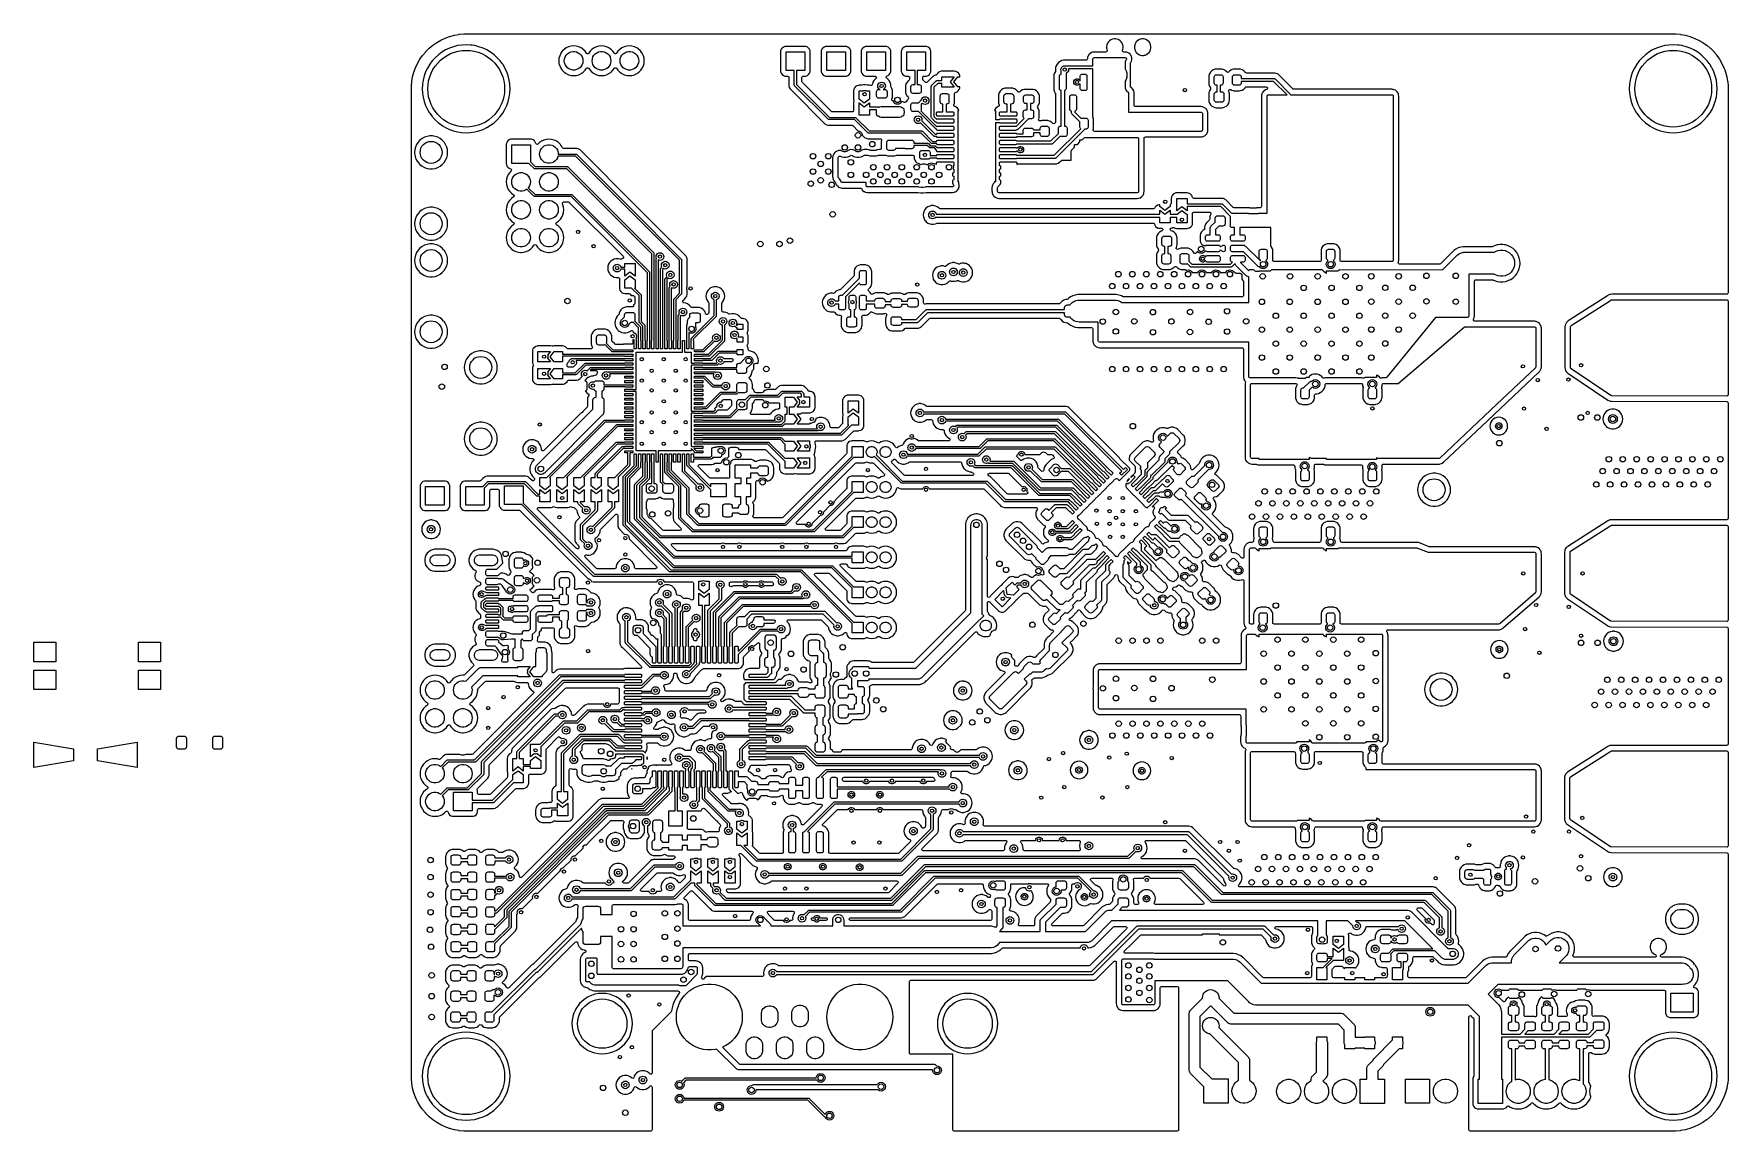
# Model space of a CAD drawing. Extents: x 70 to 224, y -154 to -54.
import ezdxf

# ---------------------------------------------------------------- set-up
doc = ezdxf.new("R2010")
doc.units = 0
doc.layers.add('BLACK', color=7, linetype='CONTINUOUS')

msp = doc.modelspace()

# ---------------------------------------------------------------- linework, layer by layer
at = {"layer": 'BLACK', "linetype": 'CONTINUOUS'}
for p, q in [((105.215681, -55.766615), (105.516615, -55.465681)), ((105.516615, -55.465681), (105.524566, -55.458394)), ((105.524566, -55.458394), (105.850609, -55.184812)), ((105.850609, -55.184812), (105.859165, -55.178246)), ((105.859165, -55.178246), (106.207806, -54.934125)), ((106.207806, -54.934125), (106.2169, -54.928332)), ((106.2169, -54.928332), (106.58548, -54.715532)), ((106.58548, -54.715532), (106.595047, -54.710552)), ((106.595047, -54.710552), (106.980786, -54.530679)), ((106.980786, -54.530679), (106.990736, -54.526558)), ((106.990736, -54.526558), (107.390683, -54.380989)), ((107.367227, -55.449562), (107.011899, -55.61762)), ((107.367229, -55.449561), (107.367227, -55.449562)), ((107.737315, -55.317143), (107.367229, -55.449561)), ((107.390683, -54.380989), (107.400959, -54.377749)), ((107.400959, -54.377749), (107.812083, -54.267589)), ((108.118593, -55.221637), (107.737315, -55.317143)), ((107.812083, -54.267589), (107.822602, -54.265257)), ((107.822602, -54.265257), (108.241732, -54.191353)), ((108.5074, -55.163963), (108.118593, -55.221637)), ((108.241732, -54.191353), (108.252444, -54.189943)), ((108.252444, -54.189943), (108.677085, -54.152792)), ((108.507403, -55.163962), (108.5074, -55.163963)), ((108.507409, -55.163962), (108.507403, -55.163962)), ((108.9, -55.144675), (108.507409, -55.163962)), ((108.677085, -54.152792), (108.686517, -54.152328)), ((108.686517, -54.152328), (108.899358, -54.150006)), ((108.899358, -54.150006), (108.90071, -54.15)), ((109.292591, -55.163962), (108.9, -55.144675)), ((108.90071, -54.15), (218.89929, -54.15)), ((109.292597, -55.163962), (109.292591, -55.163962)), ((109.292599, -55.163963), (109.292597, -55.163962)), ((109.433212, -55.184821), (109.292599, -55.163963)), ((109.6814, -55.221636), (109.433212, -55.184821)), ((109.681401, -55.221636), (109.6814, -55.221636)), ((109.681406, -55.221637), (109.681401, -55.221636)), ((110.062684, -55.317143), (109.681406, -55.221637)), ((110.43277, -55.449561), (110.062684, -55.317143)), ((110.432772, -55.449562), (110.43277, -55.449561)), ((110.7881, -55.61762), (110.432772, -55.449562)), ((117.818597, -55.561505), (117.651505, -55.728597)), ((118.012169, -55.425965), (117.818597, -55.561505)), ((118.012171, -55.425964), (118.012169, -55.425965)), ((118.226335, -55.326098), (118.012171, -55.425964)), ((118.226344, -55.326094), (118.226335, -55.326098)), ((118.454586, -55.264938), (118.226344, -55.326094)), ((118.454596, -55.264936), (118.454586, -55.264938)), ((118.689999, -55.244341), (118.454596, -55.264936)), ((118.690001, -55.244341), (118.689999, -55.244341)), ((118.925403, -55.264936), (118.690001, -55.244341)), ((118.925413, -55.264938), (118.925403, -55.264936)), ((119.153655, -55.326094), (118.925413, -55.264938)), ((119.153659, -55.326096), (119.153655, -55.326094)), ((119.153663, -55.326097), (119.153659, -55.326096)), ((119.367828, -55.425964), (119.153663, -55.326097)), ((119.36783, -55.425965), (119.367828, -55.425964)), ((119.367834, -55.425967), (119.36783, -55.425965)), ((119.522521, -55.534281), (119.367834, -55.425967)), ((119.555922, -55.557669), (119.522521, -55.534281)), ((119.561395, -55.561501), (119.555922, -55.557669)), ((119.561402, -55.561506), (119.561395, -55.561501)), ((119.728494, -55.728597), (119.561402, -55.561506)), ((120.358597, -55.561505), (120.191505, -55.728597)), ((120.552169, -55.425965), (120.358597, -55.561505)), ((120.552171, -55.425964), (120.552169, -55.425965)), ((120.766335, -55.326098), (120.552171, -55.425964)), ((120.766344, -55.326094), (120.766335, -55.326098)), ((120.994586, -55.264938), (120.766344, -55.326094)), ((120.994596, -55.264936), (120.994586, -55.264938)), ((121.229999, -55.244341), (120.994596, -55.264936)), ((121.230001, -55.244341), (121.229999, -55.244341)), ((121.465403, -55.264936), (121.230001, -55.244341)), ((121.465413, -55.264938), (121.465403, -55.264936)), ((121.693655, -55.326094), (121.465413, -55.264938)), ((121.693659, -55.326096), (121.693655, -55.326094)), ((121.693663, -55.326097), (121.693659, -55.326096)), ((121.907828, -55.425964), (121.693663, -55.326097)), ((121.90783, -55.425965), (121.907828, -55.425964)), ((121.907834, -55.425967), (121.90783, -55.425965)), ((122.062521, -55.534281), (121.907834, -55.425967)), ((122.095922, -55.557669), (122.062521, -55.534281)), ((122.101395, -55.561501), (122.095922, -55.557669)), ((122.101402, -55.561506), (122.101395, -55.561501)), ((122.268494, -55.728597), (122.101402, -55.561506)), ((122.898597, -55.561505), (122.731505, -55.728597)), ((123.092169, -55.425965), (122.898597, -55.561505)), ((123.092171, -55.425964), (123.092169, -55.425965)), ((123.306335, -55.326098), (123.092171, -55.425964)), ((123.306344, -55.326094), (123.306335, -55.326098)), ((123.534586, -55.264938), (123.306344, -55.326094)), ((123.534596, -55.264936), (123.534586, -55.264938)), ((123.769999, -55.244341), (123.534596, -55.264936)), ((123.770001, -55.244341), (123.769999, -55.244341)), ((124.005403, -55.264936), (123.770001, -55.244341)), ((124.005413, -55.264938), (124.005403, -55.264936)), ((124.233655, -55.326094), (124.005413, -55.264938)), ((124.233659, -55.326096), (124.233655, -55.326094)), ((124.233663, -55.326097), (124.233659, -55.326096)), ((124.447828, -55.425964), (124.233663, -55.326097)), ((124.44783, -55.425965), (124.447828, -55.425964)), ((124.447834, -55.425967), (124.44783, -55.425965)), ((124.602521, -55.534281), (124.447834, -55.425967)), ((124.635922, -55.557669), (124.602521, -55.534281)), ((124.641395, -55.561501), (124.635922, -55.557669)), ((124.641402, -55.561506), (124.641395, -55.561501)), ((124.808494, -55.728597), (124.641402, -55.561506)), ((137.606202, -55.557671), (137.555908, -55.692517)), ((137.606206, -55.557664), (137.606202, -55.557671)), ((137.692452, -55.442455), (137.606206, -55.557664)), ((137.692455, -55.442452), (137.692452, -55.442455)), ((137.807664, -55.356206), (137.692455, -55.442452)), ((137.807671, -55.356202), (137.807664, -55.356206)), ((137.942516, -55.305908), (137.807671, -55.356202)), ((138.002123, -55.299501), (137.942516, -55.305908)), ((138.002129, -55.2995), (138.002123, -55.299501)), ((139.797864, -55.2995), (138.002129, -55.2995)), ((139.797873, -55.2995), (139.797864, -55.2995)), ((139.797881, -55.2995), (139.797873, -55.2995)), ((139.797883, -55.299501), (139.797881, -55.2995)), ((139.857483, -55.305908), (139.797883, -55.299501)), ((139.992328, -55.356202), (139.857482, -55.305908)), ((139.857482, -55.305908), (139.857483, -55.305908)), ((139.992335, -55.356206), (139.992328, -55.356202)), ((140.107544, -55.442452), (139.992335, -55.356206)), ((140.107547, -55.442455), (140.107544, -55.442452)), ((140.193793, -55.557664), (140.107547, -55.442455)), ((140.193797, -55.557671), (140.193793, -55.557664)), ((140.220913, -55.630374), (140.193797, -55.557671)), ((141.306202, -55.557671), (141.255908, -55.692517)), ((141.306206, -55.557664), (141.306202, -55.557671)), ((141.392452, -55.442455), (141.306206, -55.557664)), ((141.392455, -55.442452), (141.392452, -55.442455)), ((141.507664, -55.356206), (141.392455, -55.442452)), ((141.507671, -55.356202), (141.507664, -55.356206)), ((141.642516, -55.305908), (141.507671, -55.356202)), ((141.702123, -55.299501), (141.642516, -55.305908)), ((141.702129, -55.2995), (141.702123, -55.299501)), ((143.497864, -55.2995), (141.702129, -55.2995)), ((143.497873, -55.2995), (143.497864, -55.2995)), ((143.497881, -55.2995), (143.497873, -55.2995)), ((143.497883, -55.299501), (143.497881, -55.2995)), ((143.557483, -55.305908), (143.497883, -55.299501)), ((143.692328, -55.356202), (143.557482, -55.305908)), ((143.557482, -55.305908), (143.557483, -55.305908)), ((143.692335, -55.356206), (143.692328, -55.356202)), ((143.807544, -55.442452), (143.692335, -55.356206)), ((143.807547, -55.442455), (143.807544, -55.442452)), ((143.893793, -55.557664), (143.807547, -55.442455)), ((143.893797, -55.557671), (143.893793, -55.557664)), ((143.920913, -55.630374), (143.893797, -55.557671)), ((144.956202, -55.557671), (144.905908, -55.692517)), ((144.956206, -55.557664), (144.956202, -55.557671)), ((145.042452, -55.442455), (144.956206, -55.557664)), ((145.042455, -55.442452), (145.042452, -55.442455)), ((145.157664, -55.356206), (145.042455, -55.442452)), ((145.157671, -55.356202), (145.157664, -55.356206)), ((145.292516, -55.305908), (145.157671, -55.356202)), ((145.352123, -55.299501), (145.292516, -55.305908)), ((145.352129, -55.2995), (145.352123, -55.299501)), ((147.147864, -55.2995), (145.352129, -55.2995)), ((147.147873, -55.2995), (147.147864, -55.2995)), ((147.147881, -55.2995), (147.147873, -55.2995)), ((147.147883, -55.299501), (147.147881, -55.2995)), ((147.207483, -55.305908), (147.147883, -55.299501)), ((147.342328, -55.356202), (147.207482, -55.305908)), ((147.207482, -55.305908), (147.207483, -55.305908)), ((147.342335, -55.356206), (147.342328, -55.356202)), ((147.457544, -55.442452), (147.342335, -55.356206)), ((147.457547, -55.442455), (147.457544, -55.442452)), ((147.543793, -55.557664), (147.457547, -55.442455)), ((147.543797, -55.557671), (147.543793, -55.557664)), ((147.570913, -55.630374), (147.543797, -55.557671)), ((148.606202, -55.557671), (148.555908, -55.692517)), ((148.606206, -55.557664), (148.606202, -55.557671)), ((148.692452, -55.442455), (148.606206, -55.557664)), ((148.692455, -55.442452), (148.692452, -55.442455)), ((148.807664, -55.356206), (148.692455, -55.442452)), ((148.807671, -55.356202), (148.807664, -55.356206)), ((148.942516, -55.305908), (148.807671, -55.356202)), ((149.002123, -55.299501), (148.942516, -55.305908)), ((149.002129, -55.2995), (149.002123, -55.299501)), ((150.797864, -55.2995), (149.002129, -55.2995)), ((150.797873, -55.2995), (150.797864, -55.2995)), ((150.797881, -55.2995), (150.797873, -55.2995)), ((150.797883, -55.299501), (150.797881, -55.2995)), ((150.857483, -55.305908), (150.797883, -55.299501)), ((150.992328, -55.356202), (150.857482, -55.305908)), ((150.857482, -55.305908), (150.857483, -55.305908)), ((150.992335, -55.356206), (150.992328, -55.356202)), ((151.107544, -55.442452), (150.992335, -55.356206)), ((151.107547, -55.442455), (151.107544, -55.442452)), ((151.193793, -55.557664), (151.107547, -55.442455)), ((151.193797, -55.557671), (151.193793, -55.557664)), ((151.220913, -55.630374), (151.193797, -55.557671)), ((167.2595, -55.43392), (167.259499, -55.43392)), ((167.259499, -55.43392), (167.28834, -55.578907)), ((167.28834, -55.141092), (167.2595, -55.286079)), ((167.2595, -55.286079), (167.2595, -55.286082)), ((167.2595, -55.286082), (167.2595, -55.433918)), ((167.2595, -55.433918), (167.2595, -55.43392)), ((167.288343, -55.141082), (167.28834, -55.141092)), ((167.28834, -55.578907), (167.288342, -55.578913)), ((167.288342, -55.578913), (167.309658, -55.630374)), ((167.344912, -55.004511), (167.288343, -55.141082)), ((167.344919, -55.004498), (167.344912, -55.004511)), ((167.427048, -54.881584), (167.344919, -55.004498)), ((167.427051, -54.88158), (167.427048, -54.881584)), ((167.53158, -54.777051), (167.427051, -54.88158)), ((167.531584, -54.777048), (167.53158, -54.777051)), ((167.654498, -54.694919), (167.531584, -54.777048)), ((167.654511, -54.694912), (167.654498, -54.694919)), ((167.791082, -54.638343), (167.654511, -54.694912)), ((167.791092, -54.63834), (167.791082, -54.638343)), ((167.93608, -54.6095), (167.791092, -54.63834)), ((167.936082, -54.6095), (167.93608, -54.6095)), ((168.083918, -54.6095), (167.936082, -54.6095)), ((168.08392, -54.6095), (168.083918, -54.6095)), ((168.228907, -54.63834), (168.08392, -54.6095)), ((168.228917, -54.638343), (168.228907, -54.63834)), ((168.365488, -54.694912), (168.228917, -54.638343)), ((168.365501, -54.694919), (168.365488, -54.694912)), ((168.488415, -54.777048), (168.365501, -54.694919)), ((168.488419, -54.777051), (168.488415, -54.777048)), ((168.592948, -54.88158), (168.488419, -54.777051)), ((168.592951, -54.881584), (168.592948, -54.88158)), ((168.67508, -55.004498), (168.592951, -54.881584)), ((168.675087, -55.004511), (168.67508, -55.004498)), ((168.731656, -55.141082), (168.675087, -55.004511)), ((168.715625, -55.617619), (168.731658, -55.578913)), ((168.731658, -55.141087), (168.731656, -55.141082)), ((168.731658, -55.141091), (168.731658, -55.141087)), ((168.731659, -55.141092), (168.731658, -55.141091)), ((168.731658, -55.578913), (168.754182, -55.465681)), ((168.7605, -55.286079), (168.731659, -55.141092)), ((168.754182, -55.465681), (168.7605, -55.43392)), ((168.7605, -55.43392), (168.7605, -55.286079)), ((169.7995, -55.43392), (169.799499, -55.43392)), ((169.799499, -55.43392), (169.82834, -55.578907)), ((169.82834, -55.141092), (169.7995, -55.286079)), ((169.7995, -55.286079), (169.7995, -55.286082)), ((169.7995, -55.286082), (169.7995, -55.433918)), ((169.7995, -55.433918), (169.7995, -55.43392)), ((169.828343, -55.141082), (169.82834, -55.141092)), ((169.82834, -55.578907), (169.828343, -55.578917)), ((169.884912, -55.004511), (169.828343, -55.141082)), ((169.828343, -55.578917), (169.884912, -55.715488)), ((169.884919, -55.004498), (169.884912, -55.004511)), ((169.967048, -54.881584), (169.884919, -55.004498)), ((169.967051, -54.88158), (169.967048, -54.881584)), ((170.07158, -54.777051), (169.967051, -54.88158)), ((170.071584, -54.777048), (170.07158, -54.777051)), ((170.194498, -54.694919), (170.071584, -54.777048)), ((170.194511, -54.694912), (170.194498, -54.694919)), ((170.331082, -54.638343), (170.194511, -54.694912)), ((170.331092, -54.63834), (170.331082, -54.638343)), ((170.47608, -54.6095), (170.331092, -54.63834)), ((170.476082, -54.6095), (170.47608, -54.6095)), ((170.623918, -54.6095), (170.476082, -54.6095)), ((170.62392, -54.6095), (170.623918, -54.6095)), ((170.768907, -54.63834), (170.62392, -54.6095)), ((170.768917, -54.638343), (170.768907, -54.63834)), ((170.905488, -54.694912), (170.768917, -54.638343)), ((170.905501, -54.694919), (170.905488, -54.694912)), ((171.028415, -54.777048), (170.905501, -54.694919)), ((171.028419, -54.777051), (171.028415, -54.777048)), ((171.132948, -54.88158), (171.028419, -54.777051)), ((171.132951, -54.881584), (171.132948, -54.88158)), ((171.21508, -55.004498), (171.132951, -54.881584)), ((171.215087, -55.004511), (171.21508, -55.004498)), ((171.215084, -55.715495), (171.271658, -55.578913)), ((171.271656, -55.141082), (171.215087, -55.004511)), ((171.271658, -55.141087), (171.271656, -55.141082)), ((171.271658, -55.141091), (171.271658, -55.141087)), ((171.271659, -55.141092), (171.271658, -55.141091)), ((171.271658, -55.578913), (171.294182, -55.465681)), ((171.3005, -55.286079), (171.271659, -55.141092)), ((171.294182, -55.465681), (171.3005, -55.43392)), ((171.3005, -55.43392), (171.3005, -55.286079)), ((217.367227, -55.449562), (217.011899, -55.61762)), ((217.367229, -55.449561), (217.367227, -55.449562)), ((217.737315, -55.317143), (217.367229, -55.449561)), ((218.118593, -55.221637), (217.737315, -55.317143)), ((218.5074, -55.163963), (218.118593, -55.221637)), ((218.507403, -55.163962), (218.5074, -55.163963)), ((218.507409, -55.163962), (218.507403, -55.163962)), ((218.9, -55.144675), (218.507409, -55.163962)), ((218.89929, -54.15), (218.900641, -54.150006)), ((219.292591, -55.163962), (218.9, -55.144675)), ((218.900641, -54.150006), (219.113481, -54.152328)), ((219.113481, -54.152328), (219.122915, -54.152792)), ((219.122915, -54.152792), (219.547552, -54.189943)), ((219.292597, -55.163962), (219.292591, -55.163962)), ((219.292599, -55.163963), (219.292597, -55.163962)), ((219.433212, -55.184821), (219.292599, -55.163963)), ((219.6814, -55.221636), (219.433212, -55.184821)), ((219.547552, -54.189943), (219.55827, -54.191354)), ((219.55827, -54.191354), (219.977393, -54.265256)), ((219.681401, -55.221636), (219.6814, -55.221636)), ((219.681406, -55.221637), (219.681401, -55.221636)), ((220.062684, -55.317143), (219.681406, -55.221637)), ((219.977393, -54.265256), (219.987921, -54.26759)), ((219.987921, -54.26759), (220.399033, -54.377747)), ((220.43277, -55.449561), (220.062684, -55.317143)), ((220.399033, -54.377747), (220.409322, -54.380992)), ((220.409322, -54.380992), (220.809255, -54.526555)), ((220.432772, -55.449562), (220.43277, -55.449561)), ((220.7881, -55.61762), (220.432772, -55.449562)), ((220.809255, -54.526555), (220.819221, -54.530683)), ((220.819221, -54.530683), (221.204942, -54.710547)), ((221.204942, -54.710547), (221.214528, -54.715538)), ((221.214528, -54.715538), (221.583088, -54.928326)), ((221.583088, -54.928326), (221.592203, -54.934132)), ((221.592203, -54.934132), (221.94082, -55.178237)), ((221.94082, -55.178237), (221.949401, -55.184821)), ((221.949401, -55.184821), (222.264907, -55.449562)), ((222.264907, -55.449562), (222.27542, -55.458383)), ((222.27542, -55.458383), (222.283395, -55.465692)), ((222.283395, -55.465692), (222.584307, -55.766604)), ((104.280679, -57.230786), (104.460552, -56.845047)), ((104.460552, -56.845047), (104.465532, -56.83548)), ((104.465532, -56.83548), (104.678332, -56.4669)), ((104.678332, -56.4669), (104.684125, -56.457806)), ((104.684125, -56.457806), (104.928246, -56.109165)), ((104.928246, -56.109165), (104.934812, -56.100609)), ((104.934812, -56.100609), (105.208394, -55.774566)), ((105.208394, -55.774566), (105.215681, -55.766615)), ((105.569692, -56.924763), (105.36762, -57.261899)), ((105.803846, -56.609043), (105.569692, -56.924763)), ((106.067807, -56.317807), (105.803846, -56.609043)), ((105.868911, -57.4), (106.068441, -57.092752)), ((106.359043, -56.053846), (106.067807, -56.317807)), ((106.068441, -57.092752), (106.298993, -56.808043)), ((106.298993, -56.808043), (106.558043, -56.548993)), ((106.674763, -55.819692), (106.359043, -56.053846)), ((106.558043, -56.548993), (106.842752, -56.318441)), ((107.011899, -55.61762), (106.674763, -55.819692)), ((106.842752, -56.318441), (107.15, -56.118911)), ((107.15, -56.118911), (107.476422, -55.952591)), ((107.476422, -55.952591), (107.818441, -55.821302)), ((107.818441, -55.821302), (108.172309, -55.726483)), ((108.172309, -55.726483), (108.53415, -55.669173)), ((108.53415, -55.669173), (108.9, -55.65)), ((108.9, -55.65), (109.26585, -55.669173)), ((109.26585, -55.669173), (109.627691, -55.726483)), ((109.627691, -55.726483), (109.981559, -55.821302)), ((109.981559, -55.821302), (110.323578, -55.952591)), ((110.323578, -55.952591), (110.65, -56.118911)), ((110.65, -56.118911), (110.957248, -56.318441)), ((111.125236, -55.819692), (110.7881, -55.61762)), ((110.957248, -56.318441), (111.241957, -56.548993)), ((111.125239, -55.819694), (111.125236, -55.819692)), ((111.434137, -56.048789), (111.125239, -55.819694)), ((111.241957, -56.548993), (111.501007, -56.808043)), ((111.440956, -56.053846), (111.434137, -56.048789)), ((111.732192, -56.317807), (111.440956, -56.053846)), ((111.501007, -56.808043), (111.731559, -57.092752)), ((111.731559, -57.092752), (111.931089, -57.4)), ((111.987956, -56.599999), (111.732192, -56.317807)), ((111.996153, -56.609043), (111.987956, -56.599999)), ((111.996158, -56.609049), (111.996153, -56.609043)), ((112.171186, -56.845047), (111.996158, -56.609049)), ((112.230307, -56.924763), (112.171186, -56.845047)), ((112.41373, -57.230786), (112.230307, -56.924763)), ((117.354936, -56.364596), (117.334341, -56.599999)), ((117.334341, -56.599999), (117.334341, -56.6)), ((117.334341, -56.6), (117.354936, -56.835403)), ((117.354938, -56.364586), (117.354936, -56.364596)), ((117.354936, -56.835403), (117.354938, -56.835413)), ((117.416094, -56.136344), (117.354938, -56.364586)), ((117.354938, -56.835413), (117.416094, -57.063655)), ((117.416098, -56.136335), (117.416094, -56.136344)), ((117.416094, -57.063655), (117.416096, -57.063659)), ((117.416096, -57.063659), (117.416097, -57.063663)), ((117.416097, -57.063663), (117.490023, -57.222197)), ((117.515964, -55.922171), (117.416098, -56.136335)), ((117.515965, -55.922169), (117.515964, -55.922171)), ((117.651505, -55.728597), (117.515965, -55.922169)), ((117.84, -56.6), (117.858575, -56.423275)), ((117.858575, -56.776725), (117.84, -56.6)), ((117.858575, -56.423275), (117.913486, -56.254274)), ((117.913486, -56.945726), (117.858575, -56.776725)), ((117.913486, -56.254274), (118.002336, -56.100383)), ((118.002336, -57.099617), (117.913486, -56.945726)), ((118.002336, -56.100383), (118.121239, -55.968327)), ((118.121239, -57.231673), (118.002336, -57.099617)), ((118.121239, -55.968327), (118.265, -55.863878)), ((118.265, -55.863878), (118.427336, -55.791602)), ((118.427336, -55.791602), (118.601151, -55.754656)), ((118.601151, -55.754656), (118.778849, -55.754656)), ((118.778849, -55.754656), (118.952664, -55.791602)), ((118.952664, -55.791602), (119.115, -55.863878)), ((119.115, -55.863878), (119.258761, -55.968327)), ((119.258761, -55.968327), (119.377664, -56.100383)), ((119.377664, -57.099617), (119.258761, -57.231673)), ((119.377664, -56.100383), (119.466514, -56.254274)), ((119.466514, -56.945726), (119.377664, -57.099617)), ((119.466514, -56.254274), (119.521425, -56.423275)), ((119.521425, -56.776725), (119.466514, -56.945726)), ((119.521425, -56.423275), (119.54, -56.6)), ((119.54, -56.6), (119.521425, -56.776725)), ((119.858425, -55.914158), (119.728494, -55.728597)), ((119.875145, -55.933454), (119.858425, -55.914158)), ((119.9375, -55.964977), (119.875145, -55.933454)), ((120.006998, -55.957783), (119.9375, -55.964977)), ((120.061575, -55.914158), (120.006998, -55.957783)), ((120.191505, -55.728597), (120.061575, -55.914158)), ((120.38, -56.6), (120.398575, -56.423275)), ((120.398575, -56.776725), (120.38, -56.6)), ((120.398575, -56.423275), (120.453486, -56.254274)), ((120.453486, -56.945726), (120.398575, -56.776725)), ((120.453486, -56.254274), (120.542336, -56.100383)), ((120.542336, -57.099617), (120.453486, -56.945726)), ((120.542336, -56.100383), (120.661239, -55.968327)), ((120.661239, -57.231673), (120.542336, -57.099617)), ((120.661239, -55.968327), (120.805, -55.863878)), ((120.805, -55.863878), (120.967336, -55.791602)), ((120.967336, -55.791602), (121.141151, -55.754656)), ((121.141151, -55.754656), (121.318849, -55.754656)), ((121.318849, -55.754656), (121.492664, -55.791602)), ((121.492664, -55.791602), (121.655, -55.863878)), ((121.655, -55.863878), (121.798761, -55.968327)), ((121.798761, -55.968327), (121.917664, -56.100383)), ((121.917664, -57.099617), (121.798761, -57.231673)), ((121.917664, -56.100383), (122.006514, -56.254274)), ((122.006514, -56.945726), (121.917664, -57.099617)), ((122.006514, -56.254274), (122.061425, -56.423275)), ((122.061425, -56.776725), (122.006514, -56.945726)), ((122.061425, -56.423275), (122.08, -56.6)), ((122.08, -56.6), (122.061425, -56.776725)), ((122.398425, -55.914158), (122.268494, -55.728597)), ((122.415145, -55.933454), (122.398425, -55.914158)), ((122.4775, -55.964977), (122.415145, -55.933454)), ((122.546998, -55.957783), (122.4775, -55.964977)), ((122.601575, -55.914158), (122.546998, -55.957783)), ((122.731505, -55.728597), (122.601575, -55.914158)), ((122.92, -56.6), (122.938575, -56.423275)), ((122.938575, -56.776725), (122.92, -56.6)), ((122.938575, -56.423275), (122.993486, -56.254274)), ((122.993486, -56.945726), (122.938575, -56.776725)), ((122.993486, -56.254274), (123.082336, -56.100383)), ((123.082336, -57.099617), (122.993486, -56.945726)), ((123.082336, -56.100383), (123.201239, -55.968327)), ((123.201239, -57.231673), (123.082336, -57.099617)), ((123.201239, -55.968327), (123.345, -55.863878)), ((123.345, -55.863878), (123.507336, -55.791602)), ((123.507336, -55.791602), (123.681151, -55.754656)), ((123.681151, -55.754656), (123.858849, -55.754656)), ((123.858849, -55.754656), (124.032664, -55.791602)), ((124.032664, -55.791602), (124.195, -55.863878)), ((124.195, -55.863878), (124.338761, -55.968327)), ((124.338761, -55.968327), (124.457664, -56.100383)), ((124.457664, -57.099617), (124.338761, -57.231673)), ((124.457664, -56.100383), (124.546514, -56.254274)), ((124.546514, -56.945726), (124.457664, -57.099617)), ((124.546514, -56.254274), (124.601425, -56.423275)), ((124.601425, -56.776725), (124.546514, -56.945726)), ((124.601425, -56.423275), (124.62, -56.6)), ((124.62, -56.6), (124.601425, -56.776725)), ((124.824975, -55.752135), (124.808494, -55.728597)), ((124.938425, -55.914158), (124.824975, -55.752135)), ((124.944035, -55.922171), (124.938425, -55.914158)), ((125.043903, -56.136337), (124.944035, -55.922171)), ((124.944035, -57.27783), (125.043903, -57.063663)), ((125.105063, -56.364592), (125.043903, -56.136337)), ((125.043903, -57.063663), (125.105063, -56.835408)), ((125.125659, -56.6), (125.105063, -56.364592)), ((125.105063, -56.835408), (125.125659, -56.6)), ((137.549501, -55.752123), (137.5495, -55.752135)), ((137.5495, -55.752135), (137.5495, -57.54787)), ((137.55195, -55.729338), (137.549501, -55.752123)), ((137.555908, -55.692517), (137.55195, -55.729338)), ((138.05, -57.5), (138.05, -55.8)), ((138.05, -55.8), (139.75, -55.8)), ((139.75, -55.8), (139.75, -57.5)), ((140.244091, -55.692517), (140.220913, -55.630374)), ((140.250499, -55.752128), (140.244091, -55.692517)), ((140.250499, -55.752135), (140.250499, -55.752128)), ((140.2505, -57.547873), (140.250499, -55.752135)), ((141.249501, -55.752123), (141.2495, -55.752135)), ((141.2495, -55.752135), (141.2495, -57.54787)), ((141.25195, -55.729338), (141.249501, -55.752123)), ((141.255908, -55.692517), (141.25195, -55.729338)), ((141.75, -57.5), (141.75, -55.8)), ((141.75, -55.8), (143.45, -55.8)), ((143.45, -55.8), (143.45, -57.5)), ((143.944091, -55.692517), (143.920913, -55.630374)), ((143.950499, -55.752128), (143.944091, -55.692517)), ((143.9505, -57.547873), (143.950499, -55.752128)), ((144.899501, -55.752123), (144.8995, -55.752135)), ((144.8995, -55.752135), (144.8995, -57.54787)), ((144.90195, -55.729338), (144.899501, -55.752123)), ((144.905908, -55.692517), (144.90195, -55.729338)), ((145.4, -57.5), (145.4, -55.8)), ((145.4, -55.8), (147.1, -55.8)), ((147.1, -55.8), (147.1, -57.5)), ((147.594091, -55.692517), (147.570913, -55.630374)), ((147.600499, -55.752128), (147.594091, -55.692517)), ((147.6005, -57.547873), (147.600499, -55.752128)), ((148.549501, -55.752123), (148.5495, -55.752135)), ((148.5495, -55.752135), (148.5495, -57.54787)), ((148.55195, -55.729338), (148.549501, -55.752123)), ((148.555908, -55.692517), (148.55195, -55.729338)), ((149.05, -57.5), (149.05, -55.8)), ((149.05, -55.8), (150.75, -55.8)), ((150.75, -55.8), (150.75, -57.5)), ((151.244091, -55.692517), (151.220913, -55.630374)), ((151.250499, -55.752128), (151.244091, -55.692517)), ((151.2505, -57.547873), (151.250499, -55.752128)), ((162.668747, -57.05217), (162.613504, -57.222192)), ((162.66875, -57.052164), (162.668747, -57.05217)), ((162.75814, -56.897336), (162.66875, -57.052164)), ((162.877768, -56.764475), (162.75814, -56.897336)), ((163.022408, -56.659387), (162.877768, -56.764475)), ((163.185728, -56.586672), (163.022408, -56.659387)), ((163.166844, -57.194275), (163.244275, -57.116844)), ((163.185733, -56.58667), (163.185728, -56.586672)), ((163.329954, -56.556015), (163.185733, -56.58667)), ((163.244275, -57.116844), (163.341844, -57.06713)), ((163.360609, -56.5495), (163.329954, -56.556015)), ((163.341844, -57.06713), (163.45, -57.05)), ((163.539391, -56.5495), (163.360609, -56.5495)), ((163.45, -57.05), (163.558156, -57.06713)), ((163.542164, -56.550089), (163.539391, -56.5495)), ((163.5462, -56.550947), (163.542164, -56.550089)), ((163.596159, -56.551274), (163.5462, -56.550947)), ((163.558156, -57.06713), (163.581346, -57.078945)), ((163.581346, -57.078945), (163.585814, -57.075279)), ((163.585814, -57.075279), (163.625766, -57.058731)), ((163.60508, -56.5495), (163.596159, -56.551274)), ((165.382423, -56.5495), (163.60508, -56.5495)), ((163.625766, -57.058731), (163.639886, -57.052882)), ((163.639886, -57.052882), (163.66915, -57.05)), ((163.66915, -57.05), (166.011823, -57.05)), ((165.425754, -56.541683), (165.382423, -56.5495)), ((165.481688, -56.499813), (165.425754, -56.541683)), ((165.505603, -56.435698), (165.481688, -56.499813)), ((165.505693, -56.435711), (165.505603, -56.435698)), ((165.505751, -56.4353), (165.505693, -56.435711)), ((165.506107, -56.434349), (165.505751, -56.4353)), ((165.506323, -56.431328), (165.506107, -56.434349)), ((165.526799, -56.288909), (165.506323, -56.431328)), ((165.546487, -56.221861), (165.526799, -56.288909)), ((165.606253, -56.090995), (165.546487, -56.221861)), ((165.606256, -56.090991), (165.606253, -56.090995)), ((165.700482, -55.98225), (165.606256, -56.090991)), ((165.753274, -55.936506), (165.700482, -55.98225)), ((165.753285, -55.936498), (165.753274, -55.936506)), ((165.874319, -55.858713), (165.753285, -55.936498)), ((165.874325, -55.85871), (165.874319, -55.858713)), ((165.97685, -55.824587), (165.874325, -55.85871)), ((166.02836, -55.813381), (165.97685, -55.824587)), ((166.011823, -56.431327), (166.031508, -56.364288)), ((166.011823, -57.05), (166.011823, -56.431327)), ((166.028372, -55.813379), (166.02836, -55.813381)), ((166.135813, -55.801828), (166.028372, -55.813379)), ((166.031508, -56.364288), (166.084312, -56.318533)), ((166.084312, -56.318533), (166.135823, -56.307327)), ((166.135814, -55.801827), (166.135813, -55.801828)), ((166.135823, -55.801827), (166.135814, -55.801827)), ((167.195097, -55.801827), (166.135823, -55.801827)), ((166.135823, -56.307327), (168.945888, -56.307327)), ((167.225763, -55.797975), (167.195097, -55.801827)), ((167.285852, -55.762323), (167.225763, -55.797975)), ((167.317127, -55.699844), (167.285852, -55.762323)), ((167.309658, -55.630374), (167.317127, -55.699844)), ((168.702165, -55.66018), (168.710342, -55.630374)), ((168.712109, -55.729338), (168.702165, -55.66018)), ((168.710342, -55.630374), (168.715625, -55.617619)), ((168.757864, -55.782142), (168.712109, -55.729338)), ((168.824903, -55.801827), (168.757864, -55.782142)), ((168.945886, -55.801827), (168.824903, -55.801827)), ((168.945888, -55.801827), (168.945886, -55.801827)), ((169.026235, -55.813379), (168.945888, -55.801827)), ((168.945888, -56.307327), (169.012927, -56.327012)), ((168.949501, -56.752116), (168.9495, -56.752135)), ((168.9495, -56.752135), (168.9495, -57.329482)), ((168.955908, -56.692517), (168.949501, -56.752116)), ((169.006202, -56.557671), (168.955908, -56.692517)), ((169.006204, -56.557668), (169.006202, -56.557671)), ((169.045154, -56.505639), (169.006204, -56.557668)), ((169.012927, -56.327012), (169.058682, -56.379816)), ((169.088305, -55.822303), (169.026235, -55.813379)), ((169.068626, -56.448974), (169.045154, -56.505639)), ((169.058682, -56.379816), (169.068626, -56.448974)), ((169.08831, -55.822304), (169.088305, -55.822303)), ((169.155347, -55.841989), (169.088308, -55.822304)), ((169.088308, -55.822304), (169.08831, -55.822304)), ((169.155348, -55.841989), (169.155347, -55.841989)), ((169.155353, -55.841991), (169.155348, -55.841989)), ((169.286219, -55.901757), (169.155353, -55.841991)), ((169.286221, -55.901758), (169.286219, -55.901757)), ((169.286224, -55.90176), (169.286221, -55.901758)), ((169.394958, -55.99598), (169.286224, -55.90176)), ((169.39496, -55.995983), (169.394958, -55.99598)), ((169.394964, -55.995986), (169.39496, -55.995983)), ((169.440708, -56.048778), (169.394964, -55.995986)), ((169.440713, -56.048784), (169.440708, -56.048778)), ((169.518501, -56.169823), (169.440713, -56.048784)), ((169.45, -59), (169.45, -56.8)), ((169.45, -56.8), (169.463557, -56.8)), ((169.463557, -56.8), (169.471247, -56.770957)), ((169.471247, -56.770957), (169.512173, -56.69909)), ((169.512173, -56.69909), (169.535645, -56.642425)), ((169.559036, -56.307872), (169.518501, -56.169823)), ((169.535645, -56.642425), (169.568981, -56.52091)), ((169.56898, -56.37703), (169.559036, -56.307872)), ((169.568981, -56.52091), (169.56898, -56.37703)), ((169.884912, -55.715488), (169.884919, -55.715501)), ((169.884919, -55.715501), (169.967048, -55.838415)), ((169.967048, -55.838415), (169.967051, -55.838419)), ((169.967051, -55.838419), (170.07158, -55.942948)), ((170.07158, -55.942948), (170.071584, -55.942951)), ((170.071584, -55.942951), (170.194498, -56.02508)), ((170.194498, -56.02508), (170.194511, -56.025087)), ((170.194511, -56.025087), (170.331082, -56.081656)), ((170.331082, -56.081656), (170.331087, -56.081658)), ((170.331087, -56.081658), (170.331091, -56.081658)), ((170.331091, -56.081658), (170.331092, -56.081659)), ((170.331092, -56.081659), (170.476079, -56.1105)), ((170.476079, -56.1105), (170.476082, -56.1105)), ((170.476082, -56.1105), (170.62392, -56.1105)), ((170.62392, -56.1105), (170.721994, -56.090991)), ((170.721994, -56.090991), (170.768913, -56.081658)), ((170.768913, -56.081658), (170.905495, -56.025084)), ((170.905495, -56.025084), (171.028416, -55.942951)), ((171.028416, -55.942951), (171.132951, -55.838416)), ((171.132951, -55.838416), (171.215084, -55.715495)), ((215.569692, -56.924763), (215.36762, -57.261899)), ((215.803846, -56.609043), (215.569692, -56.924763)), ((216.067807, -56.317807), (215.803846, -56.609043)), ((215.868911, -57.4), (216.068441, -57.092752)), ((216.359043, -56.053846), (216.067807, -56.317807)), ((216.068441, -57.092752), (216.298993, -56.808043)), ((216.298993, -56.808043), (216.558043, -56.548993)), ((216.674763, -55.819692), (216.359043, -56.053846)), ((216.558043, -56.548993), (216.842752, -56.318441)), ((217.011899, -55.61762), (216.674763, -55.819692)), ((216.842752, -56.318441), (217.15, -56.118911)), ((217.15, -56.118911), (217.476422, -55.952591)), ((217.476422, -55.952591), (217.818441, -55.821302)), ((217.818441, -55.821302), (218.172309, -55.726483)), ((218.172309, -55.726483), (218.53415, -55.669173)), ((218.53415, -55.669173), (218.9, -55.65)), ((218.9, -55.65), (219.26585, -55.669173)), ((219.26585, -55.669173), (219.627691, -55.726483)), ((219.627691, -55.726483), (219.981559, -55.821302)), ((219.981559, -55.821302), (220.323578, -55.952591)), ((220.323578, -55.952591), (220.65, -56.118911)), ((220.65, -56.118911), (220.957248, -56.318441)), ((221.125236, -55.819692), (220.7881, -55.61762)), ((220.957248, -56.318441), (221.241957, -56.548993)), ((221.125239, -55.819694), (221.125236, -55.819692)), ((221.434137, -56.048789), (221.125239, -55.819694)), ((221.241957, -56.548993), (221.501007, -56.808043)), ((221.440956, -56.053846), (221.434137, -56.048789)), ((221.732192, -56.317807), (221.440956, -56.053846)), ((221.501007, -56.808043), (221.731559, -57.092752)), ((221.731559, -57.092752), (221.931089, -57.4)), ((221.996153, -56.609043), (221.732192, -56.317807)), ((221.996158, -56.609049), (221.996153, -56.609043)), ((222.171186, -56.845047), (221.996158, -56.609049)), ((222.230307, -56.924763), (222.171186, -56.845047)), ((222.41373, -57.230786), (222.230307, -56.924763)), ((222.584307, -55.766604), (222.591616, -55.774579)), ((222.591616, -55.774579), (222.865177, -56.100597)), ((222.865177, -56.100597), (222.871762, -56.109179)), ((222.871762, -56.109179), (223.115864, -56.457792)), ((223.115864, -56.457792), (223.121676, -56.466916)), ((223.121676, -56.466916), (223.334459, -56.835467)), ((223.334459, -56.835467), (223.339454, -56.845062)), ((223.339454, -56.845062), (223.51931, -57.230764)), ((103.906896, -58.880182), (103.939943, -58.502444)), ((103.939943, -58.502444), (103.941355, -58.491725)), ((103.941355, -58.491725), (104.015257, -58.072602)), ((104.015257, -58.072602), (104.017589, -58.062083)), ((104.017589, -58.062083), (104.127749, -57.650959)), ((104.127749, -57.650959), (104.130989, -57.640683)), ((104.130989, -57.640683), (104.276558, -57.240736)), ((104.276558, -57.240736), (104.280679, -57.230786)), ((104.971637, -58.368593), (104.919186, -58.722194)), ((105.067143, -57.987315), (104.971637, -58.368593)), ((105.199561, -57.617229), (105.067143, -57.987315)), ((105.199562, -57.617227), (105.199561, -57.617229)), ((105.36762, -57.261899), (105.199562, -57.617227)), ((105.419173, -58.78415), (105.476483, -58.422309)), ((105.476483, -58.422309), (105.571302, -58.068441)), ((105.571302, -58.068441), (105.702591, -57.726422)), ((105.702591, -57.726422), (105.868911, -57.4)), ((111.931089, -57.4), (112.097409, -57.726422)), ((112.097409, -57.726422), (112.228698, -58.068441)), ((112.228698, -58.068441), (112.323517, -58.422309)), ((112.323517, -58.422309), (112.380827, -58.78415)), ((112.432381, -57.261903), (112.41373, -57.230786)), ((112.600438, -57.617228), (112.432381, -57.261903)), ((112.732857, -57.987316), (112.600438, -57.617228)), ((112.828364, -58.3686), (112.732857, -57.987316)), ((112.886038, -58.757409), (112.828364, -58.3686)), ((117.490023, -57.222197), (117.515965, -57.27783)), ((117.515965, -57.27783), (117.515967, -57.277834)), ((117.515967, -57.277834), (117.623581, -57.431522)), ((117.623581, -57.431522), (117.651505, -57.471401)), ((117.651505, -57.471401), (117.818599, -57.638495)), ((117.818599, -57.638495), (117.874971, -57.677967)), ((117.874971, -57.677967), (118.012165, -57.774032)), ((118.012165, -57.774032), (118.012167, -57.774033)), ((118.012167, -57.774033), (118.01217, -57.774035)), ((118.01217, -57.774035), (118.226337, -57.873903)), ((118.265, -57.336122), (118.121239, -57.231673)), ((118.226337, -57.873903), (118.226343, -57.873904)), ((118.226343, -57.873904), (118.226344, -57.873905)), ((118.226344, -57.873905), (118.248188, -57.879758)), ((118.248188, -57.879758), (118.454592, -57.935063)), ((118.427336, -57.408398), (118.265, -57.336122)), ((118.601151, -57.445344), (118.427336, -57.408398)), ((118.454592, -57.935063), (118.642918, -57.951539)), ((118.778849, -57.445344), (118.601151, -57.445344)), ((118.642918, -57.951539), (118.689999, -57.955659)), ((118.689999, -57.955659), (118.69, -57.955659)), ((118.69, -57.955659), (118.690001, -57.955659)), ((118.690001, -57.955659), (118.729234, -57.952226)), ((118.729234, -57.952226), (118.925408, -57.935063)), ((118.952664, -57.408398), (118.778849, -57.445344)), ((118.925408, -57.935063), (119.153663, -57.873903)), ((119.115, -57.336122), (118.952664, -57.408398)), ((119.258761, -57.231673), (119.115, -57.336122)), ((119.153663, -57.873903), (119.36783, -57.774035)), ((119.36783, -57.774035), (119.561401, -57.638495)), ((119.561401, -57.638495), (119.728495, -57.471401)), ((119.728495, -57.471401), (119.858425, -57.285842)), ((119.858425, -57.285842), (119.913002, -57.242217)), ((119.913002, -57.242217), (119.9825, -57.235023)), ((119.9825, -57.235023), (120.044855, -57.266546)), ((120.044855, -57.266546), (120.061575, -57.285842)), ((120.061575, -57.285842), (120.1915, -57.471395)), ((120.1915, -57.471395), (120.191505, -57.471401)), ((120.191505, -57.471401), (120.358599, -57.638495)), ((120.358599, -57.638495), (120.414971, -57.677967)), ((120.414971, -57.677967), (120.552165, -57.774032)), ((120.552165, -57.774032), (120.552167, -57.774033)), ((120.552167, -57.774033), (120.55217, -57.774035)), ((120.55217, -57.774035), (120.766337, -57.873903)), ((120.805, -57.336122), (120.661239, -57.231673)), ((120.766337, -57.873903), (120.766343, -57.873904)), ((120.766343, -57.873904), (120.766344, -57.873905)), ((120.766344, -57.873905), (120.788188, -57.879758)), ((120.788188, -57.879758), (120.994592, -57.935063)), ((120.967336, -57.408398), (120.805, -57.336122)), ((121.141151, -57.445344), (120.967336, -57.408398)), ((120.994592, -57.935063), (121.182918, -57.951539)), ((121.318849, -57.445344), (121.141151, -57.445344)), ((121.182918, -57.951539), (121.229999, -57.955659)), ((121.229999, -57.955659), (121.23, -57.955659)), ((121.23, -57.955659), (121.230001, -57.955659)), ((121.230001, -57.955659), (121.269234, -57.952226)), ((121.269234, -57.952226), (121.465408, -57.935063)), ((121.492664, -57.408398), (121.318849, -57.445344)), ((121.465408, -57.935063), (121.693663, -57.873903)), ((121.655, -57.336122), (121.492664, -57.408398)), ((121.798761, -57.231673), (121.655, -57.336122)), ((121.693663, -57.873903), (121.90783, -57.774035)), ((121.90783, -57.774035), (122.101401, -57.638495)), ((122.101401, -57.638495), (122.268495, -57.471401)), ((122.268495, -57.471401), (122.398425, -57.285842)), ((122.398425, -57.285842), (122.453002, -57.242217)), ((122.453002, -57.242217), (122.5225, -57.235023)), ((122.5225, -57.235023), (122.584855, -57.266546)), ((122.584855, -57.266546), (122.601575, -57.285842)), ((122.601575, -57.285842), (122.7315, -57.471395)), ((122.7315, -57.471395), (122.731505, -57.471401)), ((122.731505, -57.471401), (122.898599, -57.638495)), ((122.898599, -57.638495), (122.954971, -57.677967)), ((122.954971, -57.677967), (123.092165, -57.774032)), ((123.092165, -57.774032), (123.092167, -57.774033)), ((123.092167, -57.774033), (123.09217, -57.774035)), ((123.09217, -57.774035), (123.306337, -57.873903)), ((123.345, -57.336122), (123.201239, -57.231673)), ((123.306337, -57.873903), (123.306343, -57.873904)), ((123.306343, -57.873904), (123.306344, -57.873905)), ((123.306344, -57.873905), (123.328188, -57.879758)), ((123.328188, -57.879758), (123.534592, -57.935063)), ((123.507336, -57.408398), (123.345, -57.336122)), ((123.681151, -57.445344), (123.507336, -57.408398)), ((123.534592, -57.935063), (123.722918, -57.951539)), ((123.858849, -57.445344), (123.681151, -57.445344)), ((123.722918, -57.951539), (123.769999, -57.955659)), ((123.769999, -57.955659), (123.77, -57.955659)), ((123.77, -57.955659), (123.770001, -57.955659)), ((123.770001, -57.955659), (123.809234, -57.952226)), ((123.809234, -57.952226), (124.005408, -57.935063)), ((124.032664, -57.408398), (123.858849, -57.445344)), ((124.005408, -57.935063), (124.233663, -57.873903)), ((124.195, -57.336122), (124.032664, -57.408398)), ((124.338761, -57.231673), (124.195, -57.336122)), ((124.233663, -57.873903), (124.44783, -57.774035)), ((124.44783, -57.774035), (124.641401, -57.638495)), ((124.641401, -57.638495), (124.808495, -57.471401)), ((124.808495, -57.471401), (124.944035, -57.27783)), ((137.5495, -57.54787), (137.549501, -57.547876)), ((137.549501, -57.547876), (137.555908, -57.607483)), ((137.555908, -57.607483), (137.606202, -57.742328)), ((137.606202, -57.742328), (137.606206, -57.742335)), ((137.606206, -57.742335), (137.692452, -57.857544)), ((137.692452, -57.857544), (137.692455, -57.857547)), ((137.692455, -57.857547), (137.807664, -57.943793)), ((137.807664, -57.943793), (137.807671, -57.943797)), ((137.807671, -57.943797), (137.818423, -57.947807)), ((137.818423, -57.947807), (137.942517, -57.994091)), ((137.942517, -57.994091), (138.002127, -58.0005)), ((138.002127, -58.0005), (138.1755, -58.000499)), ((138.8, -57.5), (138.05, -57.5)), ((138.1755, -58.000499), (138.242539, -58.020183)), ((138.242539, -58.020183), (138.288294, -58.072987)), ((138.288294, -58.072987), (138.2995, -58.124499)), ((138.2995, -58.124499), (138.2995, -58.71333)), ((138.8, -58.8), (138.8, -57.5)), ((139.75, -57.5), (139, -57.5)), ((139, -57.5), (139, -58.758578)), ((139.5005, -58.124499), (139.520185, -58.05746)), ((139.5005, -58.499902), (139.5005, -58.124499)), ((139.503334, -58.52626), (139.5005, -58.499902)), ((139.536819, -58.587583), (139.503334, -58.52626)), ((139.520185, -58.05746), (139.572989, -58.011705)), ((142.177417, -61.228181), (139.536819, -58.587583)), ((139.572989, -58.011705), (139.6245, -58.000499)), ((139.6245, -58.000499), (139.797871, -58.000499)), ((139.797871, -58.000499), (139.797872, -58.000499)), ((139.797872, -58.000499), (139.857483, -57.994091)), ((139.857483, -57.994091), (139.992331, -57.943796)), ((139.992331, -57.943796), (140.107546, -57.857546)), ((140.107546, -57.857546), (140.193796, -57.742331)), ((140.193796, -57.742331), (140.244091, -57.607483)), ((140.244091, -57.607483), (140.2505, -57.547873)), ((141.2495, -57.54787), (141.249501, -57.547876)), ((141.249501, -57.547876), (141.255908, -57.607483)), ((141.255908, -57.607483), (141.306202, -57.742328)), ((141.306202, -57.742328), (141.306206, -57.742335)), ((141.306206, -57.742335), (141.392452, -57.857544)), ((141.392452, -57.857544), (141.392455, -57.857547)), ((141.392455, -57.857547), (141.507664, -57.943793)), ((141.507664, -57.943793), (141.507671, -57.943797)), ((141.507671, -57.943797), (141.642517, -57.994091)), ((141.642517, -57.994091), (141.642516, -57.994091)), ((141.642516, -57.994091), (141.649444, -57.994835)), ((141.649444, -57.994835), (141.702127, -58.0005)), ((141.702127, -58.0005), (143.497872, -58.000499)), ((143.45, -57.5), (141.75, -57.5)), ((143.497872, -58.000499), (143.557483, -57.994091)), ((143.557483, -57.994091), (143.692331, -57.943796)), ((143.692331, -57.943796), (143.807546, -57.857546)), ((143.807546, -57.857546), (143.893796, -57.742331)), ((143.893796, -57.742331), (143.944091, -57.607483)), ((143.944091, -57.607483), (143.9505, -57.547873)), ((144.8995, -57.54787), (144.899501, -57.547876)), ((144.899501, -57.547876), (144.905908, -57.607483)), ((144.905908, -57.607483), (144.956202, -57.742328)), ((144.956202, -57.742328), (144.956206, -57.742335)), ((144.956206, -57.742335), (145.042452, -57.857544)), ((145.042452, -57.857544), (145.042455, -57.857547)), ((145.042455, -57.857547), (145.157664, -57.943793)), ((145.157664, -57.943793), (145.157671, -57.943797)), ((145.157671, -57.943797), (145.292517, -57.994091)), ((145.292517, -57.994091), (145.292516, -57.994091)), ((145.292516, -57.994091), (145.299444, -57.994835)), ((145.299444, -57.994835), (145.352127, -58.0005)), ((145.352127, -58.0005), (146.159467, -58.000499)), ((147.1, -57.5), (145.4, -57.5)), ((145.968747, -58.55217), (145.913504, -58.722192)), ((145.96875, -58.552164), (145.968747, -58.55217)), ((146.05814, -58.397336), (145.96875, -58.552164)), ((146.177769, -58.264474), (146.05814, -58.397336)), ((146.159467, -58.000499), (146.226505, -58.020183)), ((146.232353, -58.224816), (146.177769, -58.264474)), ((146.226505, -58.020183), (146.27226, -58.072987)), ((146.253179, -58.205702), (146.232353, -58.224816)), ((146.282204, -58.142146), (146.253179, -58.205702)), ((146.27226, -58.072987), (146.282204, -58.142146)), ((146.466844, -58.694275), (146.544275, -58.616844)), ((146.544275, -58.616844), (146.641844, -58.56713)), ((146.641844, -58.56713), (146.75, -58.55)), ((146.75, -58.55), (146.858156, -58.56713)), ((146.858156, -58.56713), (146.955725, -58.616844)), ((146.955725, -58.616844), (147.033156, -58.694275)), ((147.175631, -58.068361), (147.208237, -58.006566)), ((147.18161, -58.137974), (147.175631, -58.068361)), ((147.224274, -58.193304), (147.18161, -58.137974)), ((147.208237, -58.006566), (147.253829, -57.976805)), ((147.32223, -58.264474), (147.224274, -58.193304)), ((147.253829, -57.976805), (147.342326, -57.943798)), ((147.322231, -58.264475), (147.32223, -58.264474)), ((147.322232, -58.264476), (147.322231, -58.264475)), ((147.322235, -58.264478), (147.322232, -58.264476)), ((147.388317, -58.337871), (147.322235, -58.264478)), ((147.342326, -57.943797), (147.342331, -57.943796)), ((147.342326, -57.943798), (147.342326, -57.943797)), ((147.342331, -57.943796), (147.457546, -57.857546)), ((147.441859, -58.397335), (147.388317, -58.337871)), ((147.531249, -58.552164), (147.441859, -58.397335)), ((147.457546, -57.857546), (147.543796, -57.742331)), ((147.531252, -58.55217), (147.531249, -58.552164)), ((147.54897, -58.6067), (147.531252, -58.55217)), ((147.543796, -57.742331), (147.594091, -57.607483)), ((147.586497, -58.722197), (147.54897, -58.6067)), ((147.594091, -57.607483), (147.6005, -57.547873)), ((148.5495, -57.54787), (148.549501, -57.547876)), ((148.549501, -57.547876), (148.555908, -57.607483)), ((148.555908, -57.607483), (148.606202, -57.742328)), ((148.606202, -57.742328), (148.606206, -57.742335)), ((148.606206, -57.742335), (148.692452, -57.857544)), ((148.692452, -57.857544), (148.692455, -57.857547)), ((148.692455, -57.857547), (148.807664, -57.943793)), ((148.807664, -57.943793), (148.807671, -57.943797)), ((148.807671, -57.943797), (148.818423, -57.947807)), ((148.818423, -57.947807), (148.942517, -57.994091)), ((148.942517, -57.994091), (149.002127, -58.0005)), ((149.06953, -58.539811), (148.981522, -58.685393)), ((149.002127, -58.0005), (149.1755, -58.000499)), ((149.8, -57.5), (149.05, -57.5)), ((149.189811, -58.41953), (149.06953, -58.539811)), ((149.1755, -58.000499), (149.242539, -58.020183)), ((149.239652, -58.3894), (149.189811, -58.41953)), ((149.279815, -58.350323), (149.239652, -58.3894)), ((149.242539, -58.020183), (149.288294, -58.072987)), ((149.2995, -58.283284), (149.279815, -58.350323)), ((149.288294, -58.072987), (149.2995, -58.124499)), ((149.2995, -58.124499), (149.2995, -58.283284)), ((149.8, -58.775), (149.8, -57.5)), ((150.75, -57.5), (150, -57.5)), ((150, -57.5), (150, -58.775)), ((150.5005, -58.124499), (150.520185, -58.05746)), ((150.5005, -58.283284), (150.5005, -58.124499)), ((150.513162, -58.337871), (150.5005, -58.283284)), ((150.560347, -58.389399), (150.513162, -58.337871)), ((150.520185, -58.05746), (150.572989, -58.011705)), ((150.573475, -58.397336), (150.560347, -58.389399)), ((150.572989, -58.011705), (150.6245, -58.000499)), ((150.610188, -58.41953), (150.573475, -58.397336)), ((150.735776, -58.545118), (150.610188, -58.41953)), ((150.6245, -58.000499), (150.797871, -58.000499)), ((150.737182, -58.543711), (150.735776, -58.545118)), ((150.782899, -58.577164), (150.737182, -58.543711)), ((150.852591, -58.58215), (150.782899, -58.577164)), ((150.797871, -58.000499), (150.797872, -58.000499)), ((150.797872, -58.000499), (150.857483, -57.994091)), ((150.913914, -58.548665), (150.852591, -58.58215)), ((150.857483, -57.994091), (150.992331, -57.943796)), ((150.999991, -58.46259), (150.913914, -58.548665)), ((150.992331, -57.943796), (151.107546, -57.857546)), ((150.999992, -58.462589), (150.999991, -58.46259)), ((151.419986, -58.042593), (150.999992, -58.462589)), ((151.107546, -57.857546), (151.193796, -57.742331)), ((151.193796, -57.742331), (151.244091, -57.607483)), ((151.244091, -57.607483), (151.2505, -57.547873)), ((151.310197, -58.860197), (151.730198, -58.440197)), ((151.420791, -58.042055), (151.419986, -58.042593)), ((151.450812, -58.021996), (151.420791, -58.042055)), ((151.450813, -58.021994), (151.450812, -58.021996)), ((151.52276, -57.97392), (151.450813, -58.021994)), ((151.522769, -57.973915), (151.52276, -57.97392)), ((151.585809, -57.947804), (151.522769, -57.973915)), ((151.872605, -58.657), (151.527, -59.002605)), ((151.636965, -57.926614), (151.585809, -57.947804)), ((151.636971, -57.926612), (151.636965, -57.926614)), ((151.699991, -57.914077), (151.636971, -57.926612)), ((151.742838, -57.896776), (151.699991, -57.914077)), ((151.730198, -58.440197), (151.749442, -58.424403)), ((151.788593, -57.843972), (151.742838, -57.896776)), ((151.749442, -58.424403), (151.795223, -58.40544)), ((151.814743, -57.78671), (151.788593, -57.843972)), ((151.795223, -58.40544), (151.795224, -58.40544)), ((151.795224, -58.40544), (151.82, -58.403)), ((151.81475, -57.7867), (151.814743, -57.78671)), ((151.908965, -57.677971), (151.81475, -57.7867)), ((151.82, -58.403), (152.24, -58.403)), ((152.24, -58.657), (151.872605, -58.657)), ((151.908969, -57.677967), (151.908965, -57.677971)), ((152.030005, -57.600182), (151.908969, -57.677967)), ((152.168059, -57.559644), (152.030005, -57.600182)), ((152.239997, -57.5545), (152.168059, -57.559644)), ((152.24, -57.5545), (152.239997, -57.5545)), ((153.38, -57.5545), (152.24, -57.5545)), ((152.24, -58.403), (152.24, -58.06)), ((152.24, -58.06), (153.38, -58.06)), ((152.24, -59), (152.24, -58.657)), ((153.38, -58.06), (153.01, -58.53)), ((153.01, -58.53), (153.38, -59)), ((153.35, -58.53), (153.71, -58.06)), ((153.71, -58.99), (153.35, -58.53)), ((153.522414, -57.574975), (153.38, -57.5545)), ((153.522419, -57.574976), (153.522414, -57.574975)), ((153.65329, -57.634744), (153.522419, -57.574976)), ((153.653294, -57.634746), (153.65329, -57.634744)), ((153.653297, -57.634748), (153.653294, -57.634746)), ((153.653299, -57.63475), (153.653297, -57.634748)), ((153.762028, -57.728965), (153.653299, -57.63475)), ((153.71, -58.06), (153.880355, -58.06)), ((153.762032, -57.728969), (153.762028, -57.728965)), ((153.77865, -57.754827), (153.762032, -57.728969)), ((153.839819, -57.850008), (153.77865, -57.754827)), ((153.870841, -57.955659), (153.839819, -57.850008)), ((153.880355, -57.988059), (153.870841, -57.955659)), ((153.880355, -58.06), (153.880355, -57.988059)), ((162.464224, -57.879759), (162.461323, -57.916625)), ((162.461323, -57.916625), (162.461323, -59.223028)), ((162.464225, -57.879753), (162.464224, -57.879759)), ((162.510077, -57.721933), (162.464225, -57.879753)), ((162.589883, -57.586986), (162.510077, -57.721932)), ((162.510077, -57.721932), (162.510077, -57.721933)), ((162.593901, -57.579635), (162.589883, -57.586986)), ((162.606471, -57.510905), (162.593901, -57.579635)), ((162.613503, -57.222194), (162.594815, -57.4)), ((162.594815, -57.4), (162.606471, -57.510905)), ((162.613504, -57.222192), (162.613503, -57.222194)), ((162.961823, -57.982327), (162.973241, -57.924924)), ((162.961823, -59.157327), (162.961823, -57.982327)), ((162.973241, -57.924924), (163.005757, -57.876261)), ((163.005757, -57.876261), (163.05442, -57.843745)), ((163.05442, -57.843745), (163.111823, -57.832327)), ((163.1, -57.4), (163.11713, -57.291844)), ((163.11713, -57.508156), (163.1, -57.4)), ((163.111823, -57.607327), (163.114705, -57.578063)), ((163.111823, -57.832327), (163.111823, -57.607327)), ((163.114705, -57.578063), (163.131764, -57.536878)), ((163.11713, -57.291844), (163.166844, -57.194275)), ((163.131764, -57.536878), (163.11713, -57.508156)), ((163.57456, -58.406426), (163.561823, -58.437176)), ((163.561823, -58.437176), (163.561823, -59.157327)), ((163.577, -58.38165), (163.57456, -58.406426)), ((163.655725, -57.683156), (163.577, -57.723268)), ((163.577, -57.723268), (163.577, -58.38165)), ((163.733156, -57.605725), (163.655725, -57.683156)), ((163.78287, -57.508156), (163.733156, -57.605725)), ((163.8, -57.4), (163.78287, -57.508156)), ((166.011823, -57.35), (163.792081, -57.35)), ((163.792081, -57.35), (163.8, -57.4)), ((164.261823, -58.532327), (164.279915, -58.429721)), ((164.279915, -58.634933), (164.261823, -58.532327)), ((164.279915, -58.429721), (164.33201, -58.339491)), ((164.33201, -58.725163), (164.279915, -58.634933)), ((164.33201, -58.339491), (164.411823, -58.272519)), ((164.411823, -58.272519), (164.509729, -58.236885)), ((164.509729, -58.236885), (164.613917, -58.236885)), ((164.613917, -58.236885), (164.711823, -58.272519)), ((164.711823, -58.272519), (164.791636, -58.339491)), ((164.791636, -58.339491), (164.838019, -58.419827)), ((164.838019, -58.419827), (164.861823, -58.419827)), ((164.861823, -57.982327), (164.873241, -57.924924)), ((164.861823, -58.419827), (164.861823, -57.982327)), ((164.873241, -57.924924), (164.905757, -57.876261)), ((164.905757, -57.876261), (164.95442, -57.843745)), ((164.95442, -57.843745), (165.011823, -57.832327)), ((165.011823, -57.832327), (165.311823, -57.832327)), ((165.311823, -57.832327), (165.369226, -57.843745)), ((165.369226, -57.843745), (165.417889, -57.876261)), ((165.417889, -57.876261), (165.450405, -57.924924)), ((165.450405, -57.924924), (165.461823, -57.982327)), ((165.461823, -57.982327), (165.461823, -59.157327)), ((166.011823, -61.687673), (166.011823, -57.35)), ((168.9495, -57.329482), (169.035719, -57.502634)), ((169.035719, -58.297366), (168.9495, -58.470517)), ((168.9495, -58.470517), (168.9495, -59.04787)), ((169.035719, -57.502634), (169.09127, -57.697876)), ((169.09127, -58.102124), (169.035719, -58.297366)), ((169.09127, -57.697876), (169.11, -57.9)), ((169.11, -57.9), (169.09127, -58.102124)), ((176.577323, -57.987315), (176.5745, -58.018384)), ((176.5745, -58.018384), (176.5745, -58.681616)), ((176.580913, -57.947807), (176.577323, -57.987315)), ((176.631522, -57.785393), (176.580913, -57.947807)), ((176.71953, -57.639811), (176.631522, -57.785393)), ((176.839811, -57.51953), (176.71953, -57.639811)), ((176.985393, -57.431522), (176.839811, -57.51953)), ((177.147807, -57.380913), (176.985393, -57.431522)), ((177.075, -58.075), (177.090224, -57.998463)), ((177.075, -58.625), (177.075, -58.075)), ((177.090224, -58.701537), (177.075, -58.625)), ((177.090224, -57.998463), (177.133579, -57.933579)), ((177.133579, -57.933579), (177.198463, -57.890224)), ((177.199145, -57.376248), (177.147807, -57.380913)), ((177.198463, -57.890224), (177.275, -57.875)), ((177.218384, -57.3745), (177.199145, -57.376248)), ((177.731616, -57.3745), (177.218384, -57.3745)), ((177.275, -57.875), (177.675, -57.875)), ((177.675, -57.875), (177.751537, -57.890224)), ((177.752778, -57.376423), (177.731616, -57.3745)), ((177.751537, -57.890224), (177.816421, -57.933579)), ((177.802192, -57.380913), (177.752778, -57.376423)), ((177.802194, -57.380913), (177.802192, -57.380913)), ((177.802196, -57.380914), (177.802194, -57.380913)), ((177.964606, -57.431522), (177.802196, -57.380914)), ((177.816421, -57.933579), (177.859776, -57.998463)), ((177.859776, -57.998463), (177.875, -58.075)), ((177.875, -58.625), (177.859776, -58.701537)), ((177.875, -58.075), (177.875, -58.625)), ((178.030573, -57.471401), (177.964606, -57.431522)), ((178.110188, -57.51953), (178.030573, -57.471401)), ((178.212319, -57.621661), (178.110188, -57.51953)), ((178.256666, -57.650162), (178.212319, -57.621661)), ((178.326358, -57.655146), (178.256666, -57.650162)), ((178.387681, -57.621661), (178.326358, -57.655146)), ((178.48981, -57.519531), (178.387681, -57.621661)), ((178.489811, -57.51953), (178.48981, -57.519531)), ((178.635393, -57.431522), (178.489811, -57.51953)), ((178.797807, -57.380913), (178.635393, -57.431522)), ((178.725, -58.075), (178.740224, -57.998463)), ((178.725, -58.625), (178.725, -58.075)), ((178.740224, -58.701537), (178.725, -58.625)), ((178.740224, -57.998463), (178.783579, -57.933579)), ((178.783579, -57.933579), (178.848463, -57.890224)), ((178.849145, -57.376248), (178.797807, -57.380913)), ((178.848463, -57.890224), (178.925, -57.875)), ((178.868384, -57.3745), (178.849145, -57.376248)), ((179.381616, -57.3745), (178.868384, -57.3745)), ((178.925, -57.875), (179.325, -57.875)), ((179.325, -57.875), (179.401537, -57.890224)), ((179.402778, -57.376423), (179.381616, -57.3745)), ((179.401537, -57.890224), (179.466421, -57.933579)), ((179.452192, -57.380913), (179.402778, -57.376423)), ((179.452194, -57.380913), (179.452192, -57.380913)), ((179.452196, -57.380914), (179.452194, -57.380913)), ((179.614606, -57.431522), (179.452196, -57.380914)), ((179.466421, -57.933579), (179.509776, -57.998463)), ((179.509776, -57.998463), (179.525, -58.075)), ((179.525, -58.625), (179.509776, -58.701537)), ((179.525, -58.075), (179.525, -58.223)), ((179.525, -58.223), (182.53, -58.223)), ((182.477394, -58.477), (179.525, -58.477)), ((179.525, -58.477), (179.525, -58.625)), ((179.680573, -57.471401), (179.614606, -57.431522)), ((179.760188, -57.51953), (179.680573, -57.471401)), ((179.880468, -57.63981), (179.760188, -57.51953)), ((179.880471, -57.639814), (179.880468, -57.63981)), ((179.880472, -57.639815), (179.880471, -57.639814)), ((179.88974, -57.655146), (179.880472, -57.639815)), ((179.894277, -57.662651), (179.88974, -57.655146)), ((179.933354, -57.702815), (179.894277, -57.662651)), ((180.000393, -57.7225), (179.933354, -57.702815)), ((182.591803, -57.7225), (180.000393, -57.7225)), ((183.700394, -59.7), (182.477394, -58.477)), ((182.53, -58.223), (182.554776, -58.22544)), ((182.554776, -58.22544), (182.554777, -58.22544)), ((182.554777, -58.22544), (182.57374, -58.233295)), ((182.57374, -58.233295), (182.600557, -58.244403)), ((182.591807, -57.7225), (182.591803, -57.7225)), ((182.713027, -57.746612), (182.591807, -57.7225)), ((182.600557, -58.244403), (182.600558, -58.244404)), ((182.600558, -58.244404), (182.619803, -58.260197)), ((182.619803, -58.260197), (184.059606, -59.7)), ((182.713035, -57.746614), (182.713027, -57.746612)), ((182.793785, -57.780062), (182.713035, -57.746614)), ((182.827229, -57.793915), (182.793785, -57.780062)), ((182.82723, -57.793915), (182.827229, -57.793915)), ((182.827233, -57.793917), (182.82723, -57.793915)), ((182.890718, -57.836336), (182.827233, -57.793917)), ((182.922463, -57.857547), (182.890718, -57.836336)), ((182.93, -57.862582), (182.922463, -57.857546)), ((182.922463, -57.857546), (182.922463, -57.857547)), ((182.930008, -57.862589), (182.93, -57.862582)), ((184.217419, -59.15), (182.930008, -57.862589)), ((214.971637, -58.368593), (214.919186, -58.722194)), ((215.067143, -57.987315), (214.971637, -58.368593)), ((215.199561, -57.617229), (215.067143, -57.987315)), ((215.199562, -57.617227), (215.199561, -57.617229)), ((215.36762, -57.261899), (215.199562, -57.617227)), ((215.419173, -58.78415), (215.476483, -58.422309)), ((215.476483, -58.422309), (215.571302, -58.068441)), ((215.571302, -58.068441), (215.702591, -57.726422)), ((215.702591, -57.726422), (215.868911, -57.4)), ((221.931089, -57.4), (222.097409, -57.726422)), ((222.097409, -57.726422), (222.228698, -58.068441)), ((222.228698, -58.068441), (222.323517, -58.422309)), ((222.323517, -58.422309), (222.380827, -58.78415)), ((222.432381, -57.261903), (222.41373, -57.230786)), ((222.600438, -57.617228), (222.432381, -57.261903)), ((222.732857, -57.987316), (222.600438, -57.617228)), ((222.828364, -58.3686), (222.732857, -57.987316)), ((222.886038, -58.757409), (222.828364, -58.3686)), ((223.51931, -57.230764), (223.523448, -57.240756)), ((223.523448, -57.240756), (223.592882, -57.431522)), ((223.592882, -57.431522), (223.669003, -57.640664)), ((223.669003, -57.640664), (223.672256, -57.65098)), ((223.672256, -57.65098), (223.782405, -58.062061)), ((223.782405, -58.062061), (223.784746, -58.072623)), ((223.784746, -58.072623), (223.858644, -58.491725)), ((223.858644, -58.491725), (223.860056, -58.50245)), ((223.860056, -58.50245), (223.897206, -58.927073)), ((103.9, -59.15071), (103.900004, -59.15)), ((103.9, -64.949994), (103.9, -59.15071)), ((103.900004, -59.15), (103.900007, -59.149358)), ((103.900007, -59.149358), (103.900243, -59.12772)), ((103.900243, -59.12772), (103.902328, -58.936517)), ((103.902328, -58.936517), (103.902793, -58.927073)), ((103.902793, -58.927073), (103.906896, -58.880182)), ((104.913962, -58.757409), (104.894675, -59.15)), ((104.894675, -59.15), (104.913962, -59.542591)), ((104.919186, -58.722194), (104.913962, -58.757409)), ((104.913962, -59.542591), (104.913962, -59.542597)), ((104.913962, -59.542597), (104.913963, -59.542599)), ((104.913963, -59.542599), (104.971637, -59.931406)), ((104.971637, -59.931406), (105.067143, -60.312684)), ((105.4, -59.15), (105.419173, -58.78415)), ((105.419173, -59.51585), (105.4, -59.15)), ((105.476483, -59.877691), (105.419173, -59.51585)), ((105.571302, -60.231559), (105.476483, -59.877691)), ((112.323517, -59.877691), (112.228698, -60.231559)), ((112.380827, -59.51585), (112.323517, -59.877691)), ((112.380827, -58.78415), (112.4, -59.15)), ((112.4, -59.15), (112.380827, -59.51585)), ((112.732857, -60.312684), (112.828364, -59.9314)), ((112.828364, -59.9314), (112.886038, -59.542591)), ((112.905325, -59.15), (112.886038, -58.757409)), ((112.886038, -59.542591), (112.905325, -59.15)), ((138.299499, -58.879054), (138.299498, -58.879054)), ((138.299498, -58.879054), (138.340423, -59.031785)), ((138.2995, -58.71333), (138.299499, -58.713348)), ((138.299499, -58.713348), (138.299499, -58.879054)), ((138.340423, -59.031785), (138.35682, -59.060185)), ((138.35682, -59.060185), (138.356819, -59.060185)), ((138.356819, -59.060185), (138.35682, -59.060186)), ((138.35682, -59.060186), (138.419475, -59.168709)), ((138.419475, -59.168709), (138.419481, -59.168717)), ((138.419481, -59.168717), (138.538349, -59.287585)), ((138.538349, -59.287585), (138.538354, -59.287589)), ((138.538354, -59.287589), (141.596284, -62.34552)), ((138.801921, -58.819509), (138.8, -58.8)), ((138.816853, -58.855557), (138.801921, -58.819509)), ((138.829289, -58.870711), (138.816853, -58.855557)), ((141.89429, -61.935711), (138.829289, -58.870711)), ((139, -58.758578), (142.006421, -61.765)), ((144.224975, -59.197585), (144.2045, -59.339999)), ((144.2045, -59.339999), (144.2045, -59.34)), ((144.2045, -59.34), (144.2045, -60.09)), ((144.2045, -60.09), (144.205421, -60.120493)), ((144.205421, -60.120493), (144.205421, -60.120494)), ((144.205421, -60.120494), (144.226262, -60.221671)), ((144.224976, -59.19758), (144.224975, -59.197585)), ((144.284744, -59.066709), (144.224976, -59.19758)), ((144.28475, -59.0667), (144.284744, -59.066709)), ((144.378965, -58.957971), (144.28475, -59.0667)), ((144.378969, -58.957967), (144.378965, -58.957971)), ((144.500005, -58.880182), (144.378969, -58.957967)), ((144.638059, -58.839644), (144.500005, -58.880182)), ((144.709997, -58.8345), (144.638059, -58.839644)), ((144.932916, -58.8345), (144.709997, -58.8345)), ((144.71, -60.09), (144.71, -59.34)), ((144.71, -59.34), (145.046959, -59.34)), ((145.18, -60.45), (144.71, -60.09)), ((144.958697, -58.83179), (144.932916, -58.8345)), ((145.110609, -58.7995), (144.958697, -58.83179)), ((145.046959, -59.34), (145.091844, -59.31713)), ((145.091844, -59.31713), (145.2, -59.3)), ((145.289391, -58.7995), (145.110609, -58.7995)), ((145.64, -60.09), (145.18, -60.45)), ((145.2, -59.3), (145.308156, -59.31713)), ((145.441303, -58.83179), (145.289391, -58.7995)), ((145.308156, -59.31713), (145.353041, -59.34)), ((145.353041, -59.34), (145.64, -59.34)), ((145.467084, -58.8345), (145.441303, -58.83179)), ((145.64, -58.8345), (145.467084, -58.8345)), ((145.770301, -58.853234), (145.64, -58.8345)), ((145.64, -59.34), (145.64, -60.09)), ((145.827381, -58.848058), (145.770301, -58.853234)), ((145.88468, -58.808076), (145.827381, -58.848058)), ((145.911267, -58.743462), (145.88468, -58.808076)), ((145.913502, -58.722202), (145.911267, -58.743462)), ((145.913504, -58.722192), (145.913502, -58.722202)), ((146.296823, -59.417327), (146.312047, -59.34079)), ((146.296823, -59.817327), (146.296823, -59.417327)), ((146.312047, -59.893864), (146.296823, -59.817327)), ((146.312047, -59.34079), (146.355402, -59.275906)), ((146.355402, -59.958748), (146.312047, -59.893864)), ((146.355402, -59.275906), (146.420286, -59.232551)), ((146.420286, -60.002103), (146.355402, -59.958748)), ((146.4, -58.9), (146.41713, -58.791844)), ((146.41713, -59.008156), (146.4, -58.9)), ((146.41713, -58.791844), (146.466844, -58.694275)), ((146.466844, -59.105725), (146.41713, -59.008156)), ((146.420286, -59.232551), (146.496823, -59.217327)), ((146.496823, -60.017327), (146.420286, -60.002103)), ((146.544275, -59.183156), (146.466844, -59.105725)), ((146.496823, -59.217327), (146.611339, -59.217327)), ((147.046823, -60.017327), (146.496823, -60.017327)), ((146.611339, -59.217327), (146.544275, -59.183156)), ((146.955725, -59.183156), (146.898823, -59.212149)), ((146.898823, -59.212149), (146.898823, -59.217327)), ((146.898823, -59.217327), (147.046823, -59.217327)), ((147.033156, -59.105725), (146.955725, -59.183156)), ((147.033156, -58.694275), (147.08287, -58.791844)), ((147.08287, -59.008156), (147.033156, -59.105725)), ((147.046823, -59.217327), (147.12336, -59.232551)), ((147.12336, -60.002103), (147.046823, -60.017327)), ((147.08287, -58.791844), (147.1, -58.9)), ((147.1, -58.9), (147.08287, -59.008156)), ((147.12336, -59.232551), (147.188244, -59.275906)), ((147.188244, -59.958748), (147.12336, -60.002103)), ((147.188244, -59.275906), (147.231599, -59.34079)), ((147.231599, -59.893864), (147.188244, -59.958748)), ((147.231599, -59.34079), (147.246823, -59.417327)), ((147.246823, -59.817327), (147.231599, -59.893864)), ((147.246823, -59.417327), (147.246823, -59.817327)), ((147.605185, -58.9), (147.586497, -58.722197)), ((147.601126, -58.942158), (147.601758, -58.9326)), ((147.618961, -59.009712), (147.601126, -58.942158)), ((147.601758, -58.9326), (147.603252, -58.918386)), ((147.603252, -58.918386), (147.605185, -58.9)), ((147.690301, -59.127721), (147.618961, -59.009712)), ((147.686259, -60.12518), (147.690611, -60.105938)), ((147.696203, -60.194338), (147.686259, -60.12518)), ((147.740909, -59.290131), (147.690301, -59.127721)), ((147.690611, -60.105938), (147.6963, -60.087681)), ((147.741958, -60.247142), (147.696203, -60.194338)), ((147.6963, -60.087681), (147.740909, -59.944523)), ((147.747323, -59.360711), (147.740909, -59.290131)), ((147.740909, -59.944523), (147.747323, -59.873943)), ((147.747323, -59.873943), (147.747323, -59.360711)), ((148.930913, -58.847807), (148.9245, -58.918386)), ((148.9245, -58.918386), (148.9245, -59.431613)), ((148.9245, -59.431613), (148.930913, -59.502192)), ((148.981522, -58.685393), (148.930913, -58.847807)), ((148.930913, -59.502192), (148.930913, -59.502194)), ((148.930913, -59.502194), (148.930914, -59.502196)), ((148.930914, -59.502196), (148.981522, -59.664606)), ((149.06953, -60.189811), (148.981519, -60.335399)), ((148.981522, -59.664606), (149.068489, -59.808467)), ((149.068489, -59.808467), (149.06953, -59.810188)), ((149.06953, -59.810188), (149.171661, -59.912319)), ((149.069531, -60.18981), (149.06953, -60.189811)), ((149.171661, -60.087681), (149.069531, -60.18981)), ((149.171661, -59.912319), (149.205146, -59.973642)), ((149.200162, -60.043334), (149.171661, -60.087681)), ((149.205146, -59.973642), (149.200162, -60.043334)), ((149.425, -58.975), (149.440224, -58.898463)), ((149.425, -59.375), (149.425, -58.975)), ((149.440224, -59.451537), (149.425, -59.375)), ((149.440224, -58.898463), (149.483579, -58.833579)), ((149.483579, -59.516421), (149.440224, -59.451537)), ((149.483579, -58.833579), (149.548463, -58.790224)), ((149.548463, -59.559776), (149.483579, -59.516421)), ((149.548463, -58.790224), (149.625, -58.775)), ((149.625, -59.575), (149.548463, -59.559776)), ((149.625, -58.775), (149.8, -58.775)), ((150.175, -59.575), (149.625, -59.575)), ((150, -58.775), (150.175, -58.775)), ((150.120395, -60.425), (150.384225, -60.161169)), ((150.175, -58.775), (150.251537, -58.790224)), ((150.251537, -59.559776), (150.175, -59.575)), ((150.251537, -58.790224), (150.316421, -58.833579)), ((150.316421, -59.516421), (150.251537, -59.559776)), ((150.316421, -58.833579), (150.359776, -58.898463)), ((150.359776, -59.451537), (150.316421, -59.516421)), ((150.359776, -58.898463), (150.375, -58.975)), ((150.375, -59.375), (150.359776, -59.451537)), ((150.375, -58.975), (150.375, -59.375)), ((150.384225, -60.161169), (150.39013, -60.12389)), ((150.39013, -60.12389), (150.439844, -60.026321)), ((150.439844, -60.026321), (150.517275, -59.94889)), ((150.517275, -59.94889), (150.614844, -59.899176)), ((150.614844, -59.899176), (150.723, -59.882046)), ((150.723, -59.882046), (150.831156, -59.899176)), ((150.831156, -59.899176), (150.928725, -59.94889)), ((150.928725, -59.94889), (151.006156, -60.026321)), ((151.006156, -60.026321), (151.05587, -60.12389)), ((151.05587, -60.12389), (151.073, -60.232046)), ((151.273, -58.95), (151.27544, -58.925224)), ((151.273, -61.726219), (151.273, -58.95)), ((151.27544, -58.925224), (151.275533, -58.925)), ((151.275533, -58.925), (151.294097, -58.880182)), ((151.294097, -58.880182), (151.294403, -58.879443)), ((151.294403, -58.879443), (151.294404, -58.879442)), ((151.294404, -58.879442), (151.310197, -58.860197)), ((151.527, -59.002605), (151.527, -61.673613)), ((152.096107, -59.797327), (152.111331, -59.72079)), ((152.096107, -60.347327), (152.096107, -59.797327)), ((152.111331, -59.72079), (152.154686, -59.655906)), ((152.154686, -59.655906), (152.21957, -59.612551)), ((152.21957, -59.612551), (152.296107, -59.597327)), ((153.38, -59), (152.24, -59)), ((152.296107, -59.597327), (152.696107, -59.597327)), ((152.696107, -59.597327), (152.772644, -59.612551)), ((152.772644, -59.612551), (152.837528, -59.655906)), ((152.837528, -59.655906), (152.880883, -59.72079)), ((152.880883, -59.72079), (152.896107, -59.797327)), ((152.896107, -59.797327), (152.896107, -60.347327)), ((153.383555, -59.582669), (153.420355, -59.523276)), ((153.384706, -59.652525), (153.383555, -59.582669)), ((153.390193, -59.670131), (153.384706, -59.652525)), ((153.396607, -59.740711), (153.390193, -59.670131)), ((153.396607, -60.403943), (153.396607, -59.740711)), ((153.420355, -59.523276), (153.483423, -59.493207)), ((153.483423, -59.493207), (153.488281, -59.492525)), ((153.488281, -59.492525), (153.499427, -59.49119)), ((153.499427, -59.49119), (153.623458, -59.441462)), ((153.623458, -59.441462), (153.632971, -59.437648)), ((153.632971, -59.437648), (153.632971, -59.437647)), ((153.632971, -59.437647), (153.632973, -59.437647)), ((153.632973, -59.437647), (153.746025, -59.348648)), ((153.881381, -58.99), (153.71, -58.99)), ((153.746025, -59.348648), (153.829424, -59.231404)), ((153.829424, -59.231404), (153.875925, -59.096828)), ((153.875925, -59.096828), (153.876413, -59.095417)), ((153.876413, -59.095415), (153.876414, -59.095413)), ((153.876413, -59.095417), (153.876413, -59.095415)), ((153.876414, -59.095413), (153.881381, -58.99)), ((157.405758, -59.674617), (157.395607, -59.773974)), ((157.395607, -59.773974), (157.395607, -60.370664)), ((157.459103, -59.513632), (157.405758, -59.674617)), ((157.459108, -59.513621), (157.459103, -59.513632)), ((157.548136, -59.369286), (157.459108, -59.513621)), ((157.548139, -59.369282), (157.548136, -59.369286)), ((157.668062, -59.249359), (157.548139, -59.369282)), ((157.668066, -59.249356), (157.668062, -59.249359)), ((157.812401, -59.160328), (157.668066, -59.249356)), ((157.812412, -59.160323), (157.812401, -59.160328)), ((157.973396, -59.106978), (157.812412, -59.160323)), ((157.896107, -59.822327), (157.913234, -59.736223)), ((157.896107, -60.322327), (157.896107, -59.822327)), ((157.913234, -59.736223), (157.962008, -59.663228)), ((157.962008, -59.663228), (158.035003, -59.614454)), ((157.973399, -59.106977), (157.973396, -59.106978)), ((158.072751, -59.096828), (157.973399, -59.106977)), ((158.035003, -59.614454), (158.121107, -59.597327)), ((158.072769, -59.096827), (158.072751, -59.096828)), ((158.619453, -59.096827), (158.072769, -59.096827)), ((158.121107, -59.597327), (158.571107, -59.597327)), ((158.571107, -59.597327), (158.657211, -59.614454)), ((158.718816, -59.106978), (158.619453, -59.096827)), ((158.657211, -59.614454), (158.730206, -59.663228)), ((158.846711, -59.149358), (158.718816, -59.106978)), ((158.730206, -59.663228), (158.77898, -59.736223)), ((158.77898, -59.736223), (158.796107, -59.822327)), ((158.796107, -59.822327), (158.796107, -60.322327)), ((158.879804, -59.160324), (158.846711, -59.149358)), ((158.879806, -59.160325), (158.879804, -59.160324)), ((158.879812, -59.160328), (158.879806, -59.160325)), ((159.024147, -59.249356), (158.879812, -59.160328)), ((159.024151, -59.249359), (159.024147, -59.249356)), ((159.144075, -59.369283), (159.024151, -59.249359)), ((159.172438, -59.415267), (159.144075, -59.369283)), ((159.178702, -59.424469), (159.172438, -59.415267)), ((159.234636, -59.466341), (159.178702, -59.424469)), ((159.304327, -59.471325), (159.234636, -59.466341)), ((159.365651, -59.437841), (159.304327, -59.471325)), ((159.451636, -59.351856), (159.365651, -59.437841)), ((159.597216, -59.263849), (159.451636, -59.351856)), ((159.75963, -59.21324), (159.597216, -59.263849)), ((159.686823, -59.907327), (159.702047, -59.83079)), ((159.686823, -60.307327), (159.686823, -59.907327)), ((159.702047, -59.83079), (159.745402, -59.765906)), ((159.745402, -59.765906), (159.810286, -59.722551)), ((159.810968, -59.208575), (159.75963, -59.21324)), ((159.810286, -59.722551), (159.886823, -59.707327)), ((159.830207, -59.206827), (159.810968, -59.208575)), ((160.493439, -59.206827), (159.830207, -59.206827)), ((159.886823, -59.707327), (160.436823, -59.707327)), ((160.436823, -59.707327), (160.51336, -59.722551)), ((160.514601, -59.20875), (160.493439, -59.206827)), ((160.51336, -59.722551), (160.578244, -59.765906)), ((160.564015, -59.21324), (160.514601, -59.20875)), ((160.564017, -59.21324), (160.564015, -59.21324)), ((160.564019, -59.213241), (160.564017, -59.21324)), ((160.726429, -59.263849), (160.564019, -59.213241)), ((160.578244, -59.765906), (160.621599, -59.83079)), ((160.621599, -59.83079), (160.636823, -59.907327)), ((160.636823, -59.907327), (160.636823, -60.307327)), ((160.866699, -59.348646), (160.726429, -59.263849)), ((160.872011, -59.351857), (160.866699, -59.348646)), ((160.992292, -59.472138), (160.872011, -59.351857)), ((160.992293, -59.47214), (160.992292, -59.472138)), ((160.992295, -59.472142), (160.992293, -59.47214)), ((161.080301, -59.617721), (160.992295, -59.472142)), ((161.130909, -59.780131), (161.080301, -59.617721)), ((161.137323, -59.850711), (161.130909, -59.780131)), ((161.137323, -60.363943), (161.137323, -59.850711)), ((162.461323, -59.223028), (162.464224, -59.259894)), ((162.464224, -59.259894), (162.464225, -59.2599)), ((162.464225, -59.2599), (162.510077, -59.41772)), ((162.510077, -59.41772), (162.510078, -59.417723)), ((162.510078, -59.417723), (162.510079, -59.417725)), ((162.510079, -59.417725), (162.583924, -59.542591)), ((162.583924, -59.542591), (162.594055, -59.559721)), ((162.594055, -59.559721), (162.611323, -59.622842)), ((162.611323, -59.622842), (162.611323, -62.165807)), ((162.973241, -59.21473), (162.961823, -59.157327)), ((163.005757, -59.263393), (162.973241, -59.21473)), ((163.05442, -59.295909), (163.005757, -59.263393)), ((163.111823, -59.307327), (163.05442, -59.295909)), ((163.111823, -62.557327), (163.111823, -59.307327)), ((163.469226, -59.295909), (163.411823, -59.307327)), ((163.411823, -59.307327), (163.411823, -62.557327)), ((163.517889, -59.263393), (163.469226, -59.295909)), ((163.550405, -59.21473), (163.517889, -59.263393)), ((163.561823, -59.157327), (163.550405, -59.21473)), ((163.911823, -59.857327), (163.923241, -59.799924)), ((163.911823, -61.032327), (163.911823, -59.857327)), ((163.923241, -59.799924), (163.955757, -59.751261)), ((163.955757, -59.751261), (164.00442, -59.718745)), ((164.00442, -59.718745), (164.061823, -59.707327)), ((164.061823, -59.707327), (164.361823, -59.707327)), ((164.411823, -58.792135), (164.33201, -58.725163)), ((164.361823, -59.707327), (164.419226, -59.718745)), ((164.509729, -58.827769), (164.411823, -58.792135)), ((164.419226, -59.718745), (164.467889, -59.751261)), ((164.467889, -59.751261), (164.500405, -59.799924)), ((164.500405, -59.799924), (164.511823, -59.857327)), ((164.613917, -58.827769), (164.509729, -58.827769)), ((164.511823, -59.857327), (164.511823, -61.032327)), ((164.711823, -58.792135), (164.613917, -58.827769)), ((164.791636, -58.725163), (164.711823, -58.792135)), ((164.794717, -58.719827), (164.791636, -58.725163)), ((164.861823, -58.719827), (164.794717, -58.719827)), ((164.861823, -59.157327), (164.861823, -58.719827)), ((164.873241, -59.21473), (164.861823, -59.157327)), ((164.905757, -59.263393), (164.873241, -59.21473)), ((164.95442, -59.295909), (164.905757, -59.263393)), ((165.011823, -59.307327), (164.95442, -59.295909)), ((165.311823, -59.307327), (165.011823, -59.307327)), ((165.369226, -59.295909), (165.311823, -59.307327)), ((165.417889, -59.263393), (165.369226, -59.295909)), ((165.450405, -59.21473), (165.417889, -59.263393)), ((165.461823, -59.157327), (165.450405, -59.21473)), ((168.9495, -59.04787), (168.949501, -59.047876)), ((168.949501, -59.047876), (168.955908, -59.107483)), ((168.955908, -59.107483), (169.006202, -59.242328)), ((169.006202, -59.242328), (169.006206, -59.242335)), ((169.006206, -59.242335), (169.075358, -59.334709)), ((169.075358, -59.334709), (169.092454, -59.357546)), ((169.092454, -59.357546), (169.207669, -59.443796)), ((169.207669, -59.443796), (169.20767, -59.443796)), ((169.20767, -59.443796), (169.212134, -59.447138)), ((169.212134, -59.447138), (169.254005, -59.503072)), ((169.254005, -59.503072), (169.261823, -59.546405)), ((169.261823, -59.546405), (169.261823, -61.282327)), ((169.478719, -59), (169.45, -59)), ((169.504684, -59.03469), (169.478719, -59)), ((169.508488, -59.037538), (169.504684, -59.03469)), ((169.508542, -59.037577), (169.508488, -59.037538)), ((169.515076, -59.042469), (169.508542, -59.037577)), ((169.515079, -59.042472), (169.515076, -59.042469)), ((169.515086, -59.042477), (169.515079, -59.042472)), ((169.61681, -59.144206), (169.515086, -59.042477)), ((169.616814, -59.144212), (169.61681, -59.144206)), ((169.616818, -59.144216), (169.616814, -59.144212)), ((169.658678, -59.200135), (169.616818, -59.144216)), ((169.65868, -59.200138), (169.658678, -59.200135)), ((169.658681, -59.20014), (169.65868, -59.200138)), ((169.727634, -59.326421), (169.658681, -59.20014)), ((169.727634, -59.326423), (169.727634, -59.326421)), ((169.727635, -59.326424), (169.727634, -59.326423)), ((169.751474, -59.413323), (169.727635, -59.326424)), ((169.759292, -59.45666), (169.751474, -59.413323)), ((169.759292, -59.456662), (169.759292, -59.45666)), ((169.767323, -59.5464), (169.759292, -59.456662)), ((169.767323, -60.652827), (169.767323, -59.5464)), ((176.5745, -58.681616), (176.575018, -58.687313)), ((176.584563, -59.497316), (176.5745, -59.595818)), ((176.5745, -59.595818), (176.5745, -60.204181)), ((176.5745, -60.204181), (176.584563, -60.302683)), ((176.575018, -58.687313), (176.580913, -58.752192)), ((176.580913, -58.752192), (176.580913, -58.752194)), ((176.580913, -58.752194), (176.580914, -58.752196)), ((176.580914, -58.752196), (176.631522, -58.914606)), ((176.584564, -59.497316), (176.584563, -59.497316)), ((176.62699, -59.369281), (176.584564, -59.497315)), ((176.584564, -59.497315), (176.584564, -59.497316)), ((176.63745, -59.337715), (176.62699, -59.369281)), ((176.631522, -58.914606), (176.719528, -59.060185)), ((176.637452, -59.33771), (176.63745, -59.337715)), ((176.724018, -59.197366), (176.637452, -59.33771)), ((176.719528, -59.060185), (176.719529, -59.060186)), ((176.719529, -59.060186), (176.723409, -59.066604)), ((176.723409, -59.066604), (176.720977, -59.068073)), ((176.720977, -59.068073), (176.741939, -59.120704)), ((176.728592, -59.189287), (176.724018, -59.197366)), ((176.741939, -59.120704), (176.728592, -59.189287)), ((177.075, -59.64375), (177.091651, -59.560038)), ((177.075, -60.15625), (177.075, -59.64375)), ((177.091651, -60.239962), (177.075, -60.15625)), ((177.133579, -58.766421), (177.090224, -58.701537)), ((177.091651, -59.560038), (177.13907, -59.48907)), ((177.198463, -58.809776), (177.133579, -58.766421)), ((177.13907, -59.48907), (177.210038, -59.441651)), ((177.275, -58.825), (177.198463, -58.809776)), ((177.210038, -59.441651), (177.29375, -59.425)), ((177.348, -58.825), (177.275, -58.825)), ((177.29375, -59.425), (177.348, -59.425)), ((177.348, -59.425), (177.348, -58.825)), ((177.675, -58.825), (177.602, -58.825)), ((177.602, -58.825), (177.602, -59.425)), ((177.602, -59.425), (177.73125, -59.425)), ((177.751537, -58.809776), (177.675, -58.825)), ((177.73125, -59.425), (177.814962, -59.441651)), ((177.816421, -58.766421), (177.751537, -58.809776)), ((177.814962, -59.441651), (177.88593, -59.48907)), ((177.859776, -58.701537), (177.816421, -58.766421)), ((177.88593, -59.48907), (177.933349, -59.560038)), ((177.933349, -59.560038), (177.95, -59.64375)), ((177.95, -60.15625), (177.933349, -60.239962)), ((177.95, -59.64375), (177.95, -60.15625)), ((178.400061, -59.312894), (178.435793, -59.252852)), ((178.402462, -59.38272), (178.400061, -59.312894)), ((178.440436, -59.497315), (178.402462, -59.38272)), ((178.435793, -59.252852), (178.498313, -59.221659)), ((178.4505, -59.595826), (178.440436, -59.497315)), ((178.440436, -60.302685), (178.4505, -60.204174)), ((178.4505, -60.204174), (178.4505, -59.595826)), ((178.498313, -59.221659), (178.567773, -59.22922)), ((178.567773, -59.22922), (178.584314, -59.237599)), ((178.584314, -59.237599), (178.635394, -59.268478)), ((178.635394, -59.268478), (178.797804, -59.319086)), ((178.783579, -58.766421), (178.740224, -58.701537)), ((178.848463, -58.809776), (178.783579, -58.766421)), ((178.797804, -59.319086), (178.868384, -59.3255)), ((178.925, -58.825), (178.848463, -58.809776)), ((178.868384, -59.3255), (178.868387, -59.3255)), ((178.868387, -59.3255), (179.381613, -59.3255)), ((179.325, -58.825), (178.925, -58.825)), ((179.401537, -58.809776), (179.325, -58.825)), ((179.381613, -59.3255), (179.381616, -59.3255)), ((179.381616, -59.3255), (179.452196, -59.319086)), ((179.466421, -58.766421), (179.401537, -58.809776)), ((179.452196, -59.319086), (179.614606, -59.268478)), ((179.509776, -58.701537), (179.466421, -58.766421)), ((179.614606, -59.268478), (179.760185, -59.180472)), ((179.760185, -59.180472), (179.880472, -59.060185)), ((179.880472, -59.060185), (179.894277, -59.037349)), ((179.894277, -59.037349), (179.945805, -58.990162)), ((179.945805, -58.990162), (180.000393, -58.9775)), ((180.000393, -58.9775), (181.800179, -58.9775)), ((181.374502, -59.82399), (181.3745, -59.824001)), ((181.3745, -59.824001), (181.3745, -69.8705)), ((181.389949, -59.716549), (181.374502, -59.82399)), ((181.394976, -59.681582), (181.389949, -59.716549)), ((181.414664, -59.614534), (181.394976, -59.681582)), ((181.47443, -59.483668), (181.414664, -59.614534)), ((181.474433, -59.483664), (181.47443, -59.483668)), ((181.568659, -59.374923), (181.474433, -59.483664)), ((181.621451, -59.329179), (181.568659, -59.374923)), ((181.621462, -59.329171), (181.621451, -59.329179)), ((181.742496, -59.251386), (181.621462, -59.329171)), ((181.742502, -59.251384), (181.742496, -59.251386)), ((181.839338, -59.219154), (181.742502, -59.251384)), ((181.800179, -58.9775), (181.867218, -58.997185)), ((181.893892, -59.182703), (181.839338, -59.219154)), ((181.867218, -58.997185), (181.912973, -59.049989)), ((181.88, -59.824), (181.899685, -59.756961)), ((181.88, -70.5), (181.88, -59.824)), ((181.922917, -59.119147), (181.893892, -59.182703)), ((181.899685, -59.756961), (181.952489, -59.711206)), ((181.912973, -59.049989), (181.922917, -59.119147)), ((181.952489, -59.711206), (182.004, -59.7)), ((182.004, -59.7), (183.700394, -59.7)), ((184.059606, -59.7), (193.256, -59.7)), ((184.2256, -59.158181), (184.217419, -59.15)), ((184.246242, -59.174815), (184.2256, -59.158181)), ((184.313281, -59.1945), (184.246242, -59.174815)), ((193.255998, -59.1945), (184.313281, -59.1945)), ((193.256, -59.1945), (193.255998, -59.1945)), ((193.350944, -59.20815), (193.256, -59.1945)), ((193.256, -59.7), (193.323039, -59.719685)), ((193.323039, -59.719685), (193.368794, -59.772489)), ((193.398417, -59.214976), (193.350944, -59.20815)), ((193.368794, -59.772489), (193.38, -59.824)), ((193.38, -59.824), (193.38, -74.776)), ((193.398422, -59.214977), (193.398417, -59.214976)), ((193.465459, -59.234662), (193.39842, -59.214977)), ((193.39842, -59.214977), (193.398422, -59.214977)), ((193.46546, -59.234662), (193.465459, -59.234662)), ((193.465465, -59.234664), (193.46546, -59.234662)), ((193.596331, -59.29443), (193.465465, -59.234664)), ((193.596333, -59.294431), (193.596331, -59.29443)), ((193.596336, -59.294433), (193.596333, -59.294431)), ((193.70507, -59.388653), (193.596336, -59.294433)), ((193.705072, -59.388656), (193.70507, -59.388653)), ((193.705076, -59.388659), (193.705072, -59.388656)), ((193.747692, -59.437841), (193.705076, -59.388659)), ((193.750825, -59.441457), (193.747692, -59.437841)), ((193.815821, -59.542591), (193.750825, -59.441457)), ((193.828613, -59.562496), (193.815821, -59.542591)), ((193.828616, -59.562502), (193.828613, -59.562496)), ((193.858579, -59.652529), (193.828616, -59.562502)), ((193.862741, -59.665033), (193.858579, -59.652529)), ((193.873947, -59.716544), (193.862741, -59.665033)), ((193.8855, -59.824), (193.873947, -59.716544)), ((193.8855, -74.776), (193.8855, -59.824)), ((214.913962, -58.757409), (214.894675, -59.15)), ((214.894675, -59.15), (214.913962, -59.542591)), ((214.919186, -58.722194), (214.913962, -58.757409)), ((214.913962, -59.542591), (214.913962, -59.542597)), ((214.913962, -59.542597), (214.913963, -59.542599)), ((214.913963, -59.542599), (214.971637, -59.931406)), ((214.971637, -59.931406), (215.067143, -60.312684)), ((215.4, -59.15), (215.419173, -58.78415)), ((215.419173, -59.51585), (215.4, -59.15)), ((215.476483, -59.877691), (215.419173, -59.51585)), ((215.571302, -60.231559), (215.476483, -59.877691)), ((222.323517, -59.877691), (222.228698, -60.231559)), ((222.380827, -59.51585), (222.323517, -59.877691)), ((222.380827, -58.78415), (222.4, -59.15)), ((222.4, -59.15), (222.380827, -59.51585)), ((222.732857, -60.312684), (222.828364, -59.9314)), ((222.828364, -59.9314), (222.886038, -59.542591)), ((222.905325, -59.15), (222.886038, -58.757409)), ((222.886038, -59.542591), (222.905325, -59.15)), ((223.897206, -58.927073), (223.897671, -58.936527)), ((223.897671, -58.936527), (223.899993, -59.149357)), ((223.899993, -59.149357), (223.9, -59.15071)), ((223.9, -59.15071), (223.9, -77.749239)), ((105.067143, -60.312684), (105.199561, -60.68277)), ((105.199561, -60.68277), (105.199562, -60.682772)), ((105.199562, -60.682772), (105.36762, -61.0381)), ((105.36762, -61.0381), (105.531875, -61.312142)), ((105.531875, -61.312142), (105.569694, -61.375239)), ((105.569694, -61.375239), (105.726515, -61.586688)), ((105.702591, -60.573578), (105.571302, -60.231559)), ((105.868911, -60.9), (105.702591, -60.573578)), ((105.726515, -61.586688), (105.803846, -61.690956)), ((105.803846, -61.690956), (106.067807, -61.982192)), ((106.068441, -61.207248), (105.868911, -60.9)), ((106.298993, -61.491957), (106.068441, -61.207248)), ((106.558043, -61.751007), (106.298993, -61.491957)), ((106.842752, -61.981559), (106.558043, -61.751007)), ((111.241957, -61.751007), (110.957248, -61.981559)), ((111.501007, -61.491957), (111.241957, -61.751007)), ((111.731559, -61.207248), (111.501007, -61.491957)), ((111.931089, -60.9), (111.731559, -61.207248)), ((111.732192, -61.982192), (111.996158, -61.690951)), ((112.097409, -60.573578), (111.931089, -60.9)), ((111.996158, -61.690951), (112.230306, -61.375239)), ((112.228698, -60.231559), (112.097409, -60.573578)), ((112.230306, -61.375239), (112.432381, -61.038097)), ((112.432381, -61.038097), (112.600438, -60.682772)), ((112.600438, -60.682772), (112.732857, -60.312684)), ((142.198059, -61.244815), (142.177417, -61.228181)), ((142.265098, -61.2645), (142.198059, -61.244815)), ((144.0805, -61.2645), (142.265098, -61.2645)), ((144.132011, -61.253294), (144.0805, -61.2645)), ((144.184815, -61.207539), (144.132011, -61.253294)), ((144.2045, -61.1405), (144.184815, -61.207539)), ((144.206139, -60.408604), (144.2045, -60.420001)), ((144.2045, -60.420001), (144.2045, -61.1405)), ((144.224976, -60.277584), (144.206139, -60.408604)), ((144.226262, -60.221671), (144.224334, -60.268533)), ((144.224334, -60.268533), (144.226238, -60.268807)), ((144.226238, -60.268807), (144.224976, -60.277583)), ((144.224976, -60.277583), (144.224976, -60.277584)), ((144.71, -61.56), (144.71, -60.42)), ((144.71, -60.42), (145.18, -60.79)), ((145.65, -61.56), (144.71, -61.56)), ((145.18, -60.79), (145.65, -60.42)), ((145.65, -60.42), (145.65, -60.813)), ((145.65, -60.813), (146.444496, -60.813)), ((146.296888, -61.067), (145.65, -61.067)), ((145.65, -61.067), (145.65, -61.56)), ((146.276101, -61.202064), (146.296823, -61.124726)), ((146.276101, -61.33259), (146.276101, -61.202064)), ((146.296823, -61.409927), (146.276101, -61.33259)), ((146.296823, -61.067327), (146.296888, -61.067)), ((146.296823, -61.124726), (146.296823, -61.067327)), ((146.296823, -61.467327), (146.296823, -61.409927)), ((146.312047, -61.543864), (146.296823, -61.467327)), ((146.355402, -61.608748), (146.312047, -61.543864)), ((146.420286, -61.652103), (146.355402, -61.608748)), ((146.464294, -61.660856), (146.420286, -61.652103)), ((146.444496, -60.813), (146.469272, -60.81544)), ((146.467442, -61.664004), (146.464294, -61.660856)), ((146.580481, -61.729267), (146.467442, -61.664004)), ((146.469272, -60.81544), (146.469273, -60.81544)), ((146.469273, -60.81544), (146.481879, -60.820662)), ((146.481879, -60.820662), (146.515053, -60.834403)), ((146.515053, -60.834403), (146.515054, -60.834404)), ((146.515054, -60.834404), (146.521318, -60.839544)), ((146.521318, -60.839544), (146.580481, -60.805387)), ((146.580481, -60.805387), (146.70656, -60.771605)), ((146.70656, -61.763049), (146.580481, -61.729267)), ((146.70656, -60.771605), (146.771823, -60.767327)), ((146.771823, -60.767327), (148.309323, -60.767327)), ((147.808997, -60.266827), (147.741958, -60.247142)), ((147.821421, -60.266827), (147.808997, -60.266827)), ((147.825239, -60.290934), (147.821421, -60.266827)), ((147.882055, -60.402441), (147.825239, -60.290934)), ((147.970548, -60.490934), (147.882055, -60.402441)), ((148.082055, -60.54775), (147.970548, -60.490934)), ((148.205662, -60.567327), (148.082055, -60.54775)), ((148.329269, -60.54775), (148.205662, -60.567327)), ((148.309323, -60.767327), (148.374586, -60.771605)), ((148.440776, -60.490934), (148.329269, -60.54775)), ((148.374586, -60.771605), (148.500665, -60.805387)), ((148.500665, -61.729267), (148.374586, -61.763049)), ((148.529269, -60.402441), (148.440776, -60.490934)), ((148.500665, -60.805387), (148.613704, -60.87065)), ((148.613704, -61.664004), (148.500665, -61.729267)), ((148.580837, -60.301233), (148.529269, -60.402441)), ((148.601152, -60.305274), (148.580837, -60.301233)), ((148.601162, -60.305277), (148.601152, -60.305274)), ((148.783229, -60.380691), (148.601162, -60.305277)), ((148.613704, -60.87065), (148.616851, -60.873797)), ((148.616851, -61.660856), (148.613704, -61.664004)), ((148.616851, -60.873797), (148.66086, -60.882551)), ((148.66086, -61.652103), (148.616851, -61.660856)), ((148.66086, -60.882551), (148.725744, -60.925906)), ((148.725744, -61.608748), (148.66086, -61.652103)), ((148.725744, -60.925906), (148.769099, -60.99079)), ((148.769099, -61.543864), (148.725744, -61.608748)), ((148.769099, -60.99079), (148.784323, -61.067327)), ((148.784323, -61.467327), (148.769099, -61.543864)), ((148.783234, -60.380693), (148.783229, -60.380691)), ((148.783237, -60.380695), (148.783234, -60.380693)), ((148.783239, -60.380696), (148.783237, -60.380695)), ((148.783242, -60.380698), (148.783239, -60.380696)), ((148.798173, -60.390675), (148.783242, -60.380698)), ((148.784323, -61.067327), (148.784323, -61.124726)), ((148.784323, -61.124726), (148.805045, -61.202064)), ((148.805045, -61.33259), (148.784323, -61.409927)), ((148.784323, -61.409927), (148.784323, -61.467327)), ((148.800591, -60.39225), (148.798173, -60.390675)), ((148.867736, -60.411571), (148.800591, -60.39225)), ((148.805045, -61.202064), (148.805045, -61.33259)), ((148.934668, -60.391524), (148.867736, -60.411571)), ((148.977398, -60.341665), (148.934668, -60.391524)), ((148.977642, -60.341813), (148.977398, -60.341665)), ((148.978526, -60.34035), (148.977642, -60.341813)), ((148.980136, -60.338472), (148.978526, -60.34035)), ((148.981519, -60.335399), (148.980136, -60.338472)), ((149.425, -60.625), (149.440224, -60.548463)), ((149.425, -61.025), (149.425, -60.625)), ((149.440224, -61.101537), (149.425, -61.025)), ((149.440224, -60.548463), (149.483579, -60.483579)), ((149.483579, -61.166421), (149.440224, -61.101537)), ((149.483579, -60.483579), (149.548463, -60.440224)), ((149.548463, -61.209776), (149.483579, -61.166421)), ((149.548463, -60.440224), (149.625, -60.425)), ((149.625, -61.225), (149.548463, -61.209776)), ((149.625, -60.425), (150.120395, -60.425)), ((150.107359, -61.225), (149.625, -61.225)), ((149.799109, -61.771999), (149.87654, -61.694568)), ((149.87654, -61.694568), (149.974109, -61.644854)), ((149.974109, -61.644854), (150.082265, -61.627724)), ((150.082265, -61.627724), (150.190421, -61.644854)), ((151.700397, -62.818037), (150.107359, -61.225)), ((150.190421, -61.644854), (150.28799, -61.694568)), ((150.28799, -61.694568), (150.365421, -61.771999)), ((150.359776, -61.101537), (150.32251, -61.157307)), ((150.32251, -61.157307), (151.777979, -62.612777)), ((150.453339, -60.451266), (150.35832, -60.546284)), ((150.35832, -60.546284), (150.359776, -60.548463)), ((150.359776, -60.548463), (150.375, -60.625)), ((150.375, -61.025), (150.359776, -61.101537)), ((150.375, -60.625), (150.375, -61.025)), ((150.517275, -60.515202), (150.453339, -60.451266)), ((150.614844, -60.564916), (150.517275, -60.515202)), ((150.723, -60.582046), (150.614844, -60.564916)), ((150.831156, -60.564916), (150.723, -60.582046)), ((150.928725, -60.515202), (150.831156, -60.564916)), ((151.006156, -60.437771), (150.928725, -60.515202)), ((151.05587, -60.340202), (151.006156, -60.437771)), ((151.073, -60.232046), (151.05587, -60.340202)), ((151.27544, -61.750995), (151.273, -61.726219)), ((151.294403, -61.796776), (151.27544, -61.750995)), ((151.527, -61.673613), (151.792227, -61.93884)), ((151.771107, -61.347327), (151.778719, -61.309059)), ((151.771107, -61.547327), (151.771107, -61.347327)), ((151.778719, -61.585595), (151.771107, -61.547327)), ((151.778719, -61.309059), (151.800396, -61.276616)), ((151.800396, -61.618038), (151.778719, -61.585595)), ((151.800396, -61.276616), (151.832839, -61.254939)), ((151.832839, -61.639715), (151.800396, -61.618038)), ((151.832839, -61.254939), (151.871107, -61.247327)), ((151.871107, -61.647327), (151.832839, -61.639715)), ((151.871107, -61.247327), (152.346107, -61.247327)), ((153.246107, -61.647327), (151.871107, -61.647327)), ((152.111331, -60.423864), (152.096107, -60.347327)), ((152.154686, -60.488748), (152.111331, -60.423864)), ((152.21957, -60.532103), (152.154686, -60.488748)), ((152.296107, -60.547327), (152.21957, -60.532103)), ((152.346107, -60.547327), (152.296107, -60.547327)), ((152.346107, -61.247327), (152.346107, -60.547327)), ((152.696107, -60.547327), (152.646107, -60.547327)), ((152.646107, -60.547327), (152.646107, -61.247327)), ((152.646107, -61.247327), (153.246107, -61.247327)), ((152.772644, -60.532103), (152.696107, -60.547327)), ((152.837528, -60.488748), (152.772644, -60.532103)), ((152.880883, -60.423864), (152.837528, -60.488748)), ((152.896107, -60.347327), (152.880883, -60.423864)), ((153.246107, -61.247327), (153.284375, -61.254939)), ((153.284375, -61.639715), (153.246107, -61.647327)), ((153.284375, -61.254939), (153.316818, -61.276616)), ((153.316818, -61.618038), (153.284375, -61.639715)), ((153.316818, -61.276616), (153.338495, -61.309059)), ((153.338495, -61.585595), (153.316818, -61.618038)), ((153.338495, -61.309059), (153.346107, -61.347327)), ((153.346107, -61.547327), (153.338495, -61.585595)), ((153.340378, -60.657936), (153.345914, -60.616621)), ((153.362443, -60.724231), (153.340378, -60.657936)), ((153.345914, -60.616621), (153.390193, -60.474523)), ((153.346107, -61.347327), (153.346107, -61.547327)), ((153.416846, -60.768072), (153.362443, -60.724231)), ((153.390193, -60.474523), (153.396607, -60.403943)), ((153.52421, -60.812544), (153.416846, -60.768072)), ((153.548948, -60.822791), (153.52421, -60.812544)), ((153.674389, -60.919045), (153.548948, -60.822791)), ((153.770643, -61.044486), (153.674389, -60.919045)), ((153.721107, -67.622327), (153.721107, -61.122327)), ((153.721107, -61.122327), (153.802886, -61.122327)), ((153.802886, -61.122327), (153.770643, -61.044486)), ((157.07157, -61.044487), (157.039328, -61.122327)), ((157.039328, -61.122327), (157.121107, -61.122327)), ((157.167825, -60.919045), (157.07157, -61.044487)), ((157.121107, -61.122327), (157.121107, -61.914724)), ((157.293267, -60.82279), (157.167825, -60.919045)), ((157.388446, -60.783366), (157.293267, -60.82279)), ((157.425369, -60.759671), (157.388446, -60.783366)), ((157.395607, -60.370664), (157.395608, -60.370682)), ((157.395608, -60.370682), (157.405757, -60.470034)), ((157.405757, -60.470034), (157.405758, -60.470037)), ((157.405758, -60.470037), (157.407245, -60.474523)), ((157.407245, -60.474523), (157.454331, -60.616621)), ((157.461101, -60.699629), (157.425369, -60.759671)), ((157.454331, -60.616621), (157.458699, -60.629801)), ((157.458699, -60.629801), (157.461101, -60.699629)), ((157.496107, -61.347327), (157.503719, -61.309059)), ((157.496107, -61.547327), (157.496107, -61.347327)), ((157.503719, -61.585595), (157.496107, -61.547327)), ((157.503719, -61.309059), (157.525396, -61.276616)), ((157.525396, -61.618038), (157.503719, -61.585595)), ((157.525396, -61.276616), (157.557839, -61.254939)), ((157.557839, -61.639715), (157.525396, -61.618038)), ((157.557839, -61.254939), (157.596107, -61.247327)), ((157.596107, -61.647327), (157.557839, -61.639715)), ((157.596107, -61.247327), (158.196107, -61.247327)), ((158.971107, -61.647327), (157.596107, -61.647327)), ((157.913234, -60.408431), (157.896107, -60.322327)), ((157.962008, -60.481426), (157.913234, -60.408431)), ((158.035003, -60.5302), (157.962008, -60.481426)), ((158.121107, -60.547327), (158.035003, -60.5302)), ((158.196107, -60.547327), (158.121107, -60.547327)), ((158.196107, -61.247327), (158.196107, -60.547327)), ((158.571107, -60.547327), (158.496107, -60.547327)), ((158.496107, -60.547327), (158.496107, -61.247327)), ((158.496107, -61.247327), (158.971107, -61.247327)), ((158.657211, -60.5302), (158.571107, -60.547327)), ((158.730206, -60.481426), (158.657211, -60.5302)), ((158.77898, -60.408431), (158.730206, -60.481426)), ((158.796107, -60.322327), (158.77898, -60.408431)), ((158.971107, -61.247327), (159.009375, -61.254939)), ((159.009375, -61.639715), (158.971107, -61.647327)), ((159.009375, -61.254939), (159.041818, -61.276616)), ((159.041818, -61.618038), (159.009375, -61.639715)), ((159.041818, -61.276616), (159.063495, -61.309059)), ((159.063495, -61.585595), (159.041818, -61.618038)), ((159.063495, -61.309059), (159.071107, -61.347327)), ((159.071107, -61.547327), (159.063495, -61.585595)), ((159.071107, -61.347327), (159.071107, -61.547327)), ((159.661823, -61.282327), (159.677047, -61.20579)), ((159.661823, -61.682327), (159.661823, -61.282327)), ((159.677047, -61.758864), (159.661823, -61.682327)), ((159.677047, -61.20579), (159.720402, -61.140906)), ((159.720402, -61.823748), (159.677047, -61.758864)), ((159.702047, -60.383864), (159.686823, -60.307327)), ((159.745402, -60.448748), (159.702047, -60.383864)), ((159.720402, -61.140906), (159.785286, -61.097551)), ((159.810286, -60.492103), (159.745402, -60.448748)), ((159.785286, -61.097551), (159.861823, -61.082327)), ((159.886823, -60.507327), (159.810286, -60.492103)), ((159.861823, -61.082327), (160.011823, -61.082327)), ((160.011823, -60.507327), (159.886823, -60.507327)), ((160.011823, -61.082327), (160.011823, -60.507327)), ((160.436823, -60.507327), (160.311823, -60.507327)), ((160.311823, -60.507327), (160.311823, -61.082327)), ((160.311823, -61.082327), (160.411823, -61.082327)), ((160.411823, -61.082327), (160.48836, -61.097551)), ((160.51336, -60.492103), (160.436823, -60.507327)), ((160.48836, -61.097551), (160.553244, -61.140906)), ((160.578244, -60.448748), (160.51336, -60.492103)), ((160.553244, -61.140906), (160.596599, -61.20579)), ((160.596599, -61.758864), (160.553244, -61.823748)), ((160.621599, -60.383864), (160.578244, -60.448748)), ((160.596599, -61.20579), (160.611823, -61.282327)), ((160.611823, -61.682327), (160.596599, -61.758864)), ((160.611823, -61.282327), (160.611823, -61.682327)), ((160.636823, -60.307327), (160.621599, -60.383864)), ((160.968924, -60.811788), (160.98913, -60.749363)), ((160.986759, -60.87934), (160.968924, -60.811788)), ((161.055301, -60.992721), (160.986759, -60.87934)), ((160.988414, -60.748931), (160.990257, -60.745882)), ((160.98913, -60.749363), (160.988414, -60.748931)), ((160.990257, -60.745882), (160.990441, -60.745314)), ((160.990441, -60.745314), (160.991359, -60.744058)), ((160.991359, -60.744058), (160.992291, -60.742515)), ((160.992291, -60.742515), (160.992295, -60.742512)), ((160.992295, -60.742512), (161.080301, -60.596933)), ((161.105909, -61.155131), (161.055301, -60.992721)), ((161.080301, -60.596933), (161.130909, -60.434523)), ((161.112323, -61.225711), (161.105909, -61.155131)), ((161.105909, -61.809523), (161.112323, -61.738943)), ((161.112323, -61.738943), (161.112323, -61.225711)), ((161.130909, -60.434523), (161.137323, -60.363943)), ((163.923241, -61.08973), (163.911823, -61.032327)), ((163.955757, -61.138393), (163.923241, -61.08973)), ((164.00442, -61.170909), (163.955757, -61.138393)), ((164.061823, -61.182327), (164.00442, -61.170909)), ((164.061823, -61.342327), (164.061823, -61.182327)), ((164.064705, -61.371591), (164.061823, -61.342327)), ((164.070188, -61.384827), (164.064705, -61.371591)), ((164.087102, -61.425662), (164.070188, -61.384827)), ((164.105757, -61.448393), (164.087102, -61.425662)), ((164.826823, -62.169459), (164.105757, -61.448393)), ((164.419226, -61.170909), (164.361823, -61.182327)), ((164.361823, -61.182327), (164.361823, -61.280195)), ((164.361823, -61.280195), (164.933972, -61.852344)), ((164.467889, -61.138393), (164.419226, -61.170909)), ((164.500405, -61.08973), (164.467889, -61.138393)), ((164.511823, -61.032327), (164.500405, -61.08973)), ((166.020436, -61.727808), (166.011823, -61.687673)), ((166.019087, -61.728229), (166.020436, -61.727808)), ((166.071023, -61.894898), (166.019087, -61.728229)), ((169.261823, -61.282327), (175.862823, -61.282327)), ((169.778529, -60.704338), (169.767323, -60.652827)), ((169.824284, -60.757142), (169.778529, -60.704338)), ((169.891323, -60.776827), (169.824284, -60.757142)), ((175.862821, -60.776827), (169.891323, -60.776827)), ((175.862823, -60.776827), (175.862821, -60.776827)), ((175.957767, -60.790477), (175.862823, -60.776827)), ((175.862823, -61.282327), (175.929862, -61.302012)), ((175.929862, -61.302012), (175.975617, -61.354816)), ((176.00524, -60.797303), (175.957767, -60.790477)), ((175.975617, -61.354816), (175.986823, -61.406327)), ((175.986823, -61.406327), (175.986823, -62.908327)), ((176.005245, -60.797304), (176.00524, -60.797303)), ((176.072282, -60.816989), (176.005243, -60.797304)), ((176.005243, -60.797304), (176.005245, -60.797304)), ((176.072283, -60.816989), (176.072282, -60.816989)), ((176.072288, -60.816991), (176.072283, -60.816989)), ((176.203154, -60.876757), (176.072288, -60.816991)), ((176.203156, -60.876758), (176.203154, -60.876757)), ((176.203159, -60.87676), (176.203156, -60.876758)), ((176.311893, -60.97098), (176.203159, -60.87676)), ((176.311895, -60.970983), (176.311893, -60.97098)), ((176.311899, -60.970986), (176.311895, -60.970983)), ((176.330731, -60.99272), (176.311899, -60.970986)), ((176.357648, -61.023784), (176.330731, -60.99272)), ((176.432658, -61.1405), (176.357648, -61.023784)), ((176.435436, -61.144823), (176.432658, -61.1405)), ((176.435439, -61.144829), (176.435436, -61.144823)), ((176.462359, -61.225713), (176.435439, -61.144829)), ((176.469564, -61.24736), (176.462359, -61.225713)), ((176.48077, -61.298871), (176.469564, -61.24736)), ((176.492323, -61.406327), (176.48077, -61.298871)), ((176.492323, -62.908327), (176.492323, -61.406327)), ((176.584563, -60.302683), (176.63745, -60.462284)), ((176.63745, -60.462284), (176.637455, -60.462295)), ((176.637455, -60.462295), (176.725716, -60.605387)), ((176.725716, -60.605387), (176.725719, -60.605391)), ((176.725719, -60.605391), (176.844608, -60.72428)), ((176.844608, -60.72428), (176.844612, -60.724283)), ((176.844612, -60.724283), (176.987704, -60.812544)), ((176.987704, -60.812544), (176.987707, -60.812545)), ((176.987707, -60.812545), (176.987713, -60.812549)), ((176.987713, -60.812549), (177.147315, -60.865436)), ((177.13907, -60.31093), (177.091651, -60.239962)), ((177.210038, -60.358349), (177.13907, -60.31093)), ((177.147315, -60.865436), (177.245826, -60.8755)), ((177.29375, -60.375), (177.210038, -60.358349)), ((177.245826, -60.8755), (177.245831, -60.8755)), ((177.245831, -60.8755), (177.779169, -60.8755)), ((177.73125, -60.375), (177.29375, -60.375)), ((177.814962, -60.358349), (177.73125, -60.375)), ((177.779169, -60.8755), (177.779174, -60.8755)), ((177.779174, -60.8755), (177.877685, -60.865436)), ((177.88593, -60.31093), (177.814962, -60.358349)), ((177.877685, -60.865436), (178.037287, -60.812549)), ((177.933349, -60.239962), (177.88593, -60.31093)), ((178.037287, -60.812549), (178.180391, -60.724281)), ((178.180391, -60.724281), (178.299281, -60.605391)), ((178.299281, -60.605391), (178.387549, -60.462287)), ((178.387549, -60.462287), (178.440436, -60.302685)), ((215.067143, -60.312684), (215.199561, -60.68277)), ((215.199561, -60.68277), (215.199562, -60.682772)), ((215.199562, -60.682772), (215.36762, -61.0381)), ((215.36762, -61.0381), (215.531875, -61.312142)), ((215.531875, -61.312142), (215.569694, -61.375239)), ((215.569694, -61.375239), (215.726515, -61.586688)), ((215.702591, -60.573578), (215.571302, -60.231559)), ((215.868911, -60.9), (215.702591, -60.573578)), ((215.726515, -61.586688), (215.803846, -61.690956)), ((215.803846, -61.690956), (216.067807, -61.982192)), ((216.068441, -61.207248), (215.868911, -60.9)), ((216.298993, -61.491957), (216.068441, -61.207248)), ((216.558043, -61.751007), (216.298993, -61.491957)), ((216.842752, -61.981559), (216.558043, -61.751007)), ((221.241957, -61.751007), (220.957248, -61.981559)), ((221.501007, -61.491957), (221.241957, -61.751007)), ((221.731559, -61.207248), (221.501007, -61.491957)), ((221.931089, -60.9), (221.731559, -61.207248)), ((221.732192, -61.982192), (221.996158, -61.690951)), ((222.097409, -60.573578), (221.931089, -60.9)), ((221.996158, -61.690951), (222.230306, -61.375239)), ((222.228698, -60.231559), (222.097409, -60.573578)), ((222.230306, -61.375239), (222.432381, -61.038097)), ((222.432381, -61.038097), (222.600438, -60.682772)), ((222.600438, -60.682772), (222.732857, -60.312684)), ((106.067807, -61.982192), (106.3486, -62.236688)), ((106.3486, -62.236688), (106.359049, -62.246158)), ((106.359049, -62.246158), (106.674761, -62.480306)), ((106.674761, -62.480306), (106.787141, -62.547664)), ((106.787141, -62.547664), (107.011899, -62.682379)), ((107.15, -62.181089), (106.842752, -61.981559)), ((107.011899, -62.682379), (107.011902, -62.68238)), ((107.011902, -62.68238), (107.011903, -62.682381)), ((107.011903, -62.682381), (107.367228, -62.850438)), ((107.476422, -62.347409), (107.15, -62.181089)), ((107.367228, -62.850438), (107.737316, -62.982857)), ((107.818441, -62.478698), (107.476422, -62.347409)), ((107.737316, -62.982857), (108.1186, -63.078364)), ((108.172309, -62.573517), (107.818441, -62.478698)), ((108.1186, -63.078364), (108.507409, -63.136038)), ((108.53415, -62.630827), (108.172309, -62.573517)), ((108.507409, -63.136038), (108.9, -63.155325)), ((108.9, -62.65), (108.53415, -62.630827)), ((109.26585, -62.630827), (108.9, -62.65)), ((108.9, -63.155325), (109.292591, -63.136038)), ((109.627691, -62.573517), (109.26585, -62.630827)), ((109.292591, -63.136038), (109.6814, -63.078364)), ((109.981559, -62.478698), (109.627691, -62.573517)), ((109.6814, -63.078364), (110.062684, -62.982857)), ((110.323578, -62.347409), (109.981559, -62.478698)), ((110.062684, -62.982857), (110.432772, -62.850438)), ((110.65, -62.181089), (110.323578, -62.347409)), ((110.432772, -62.850438), (110.788097, -62.682381)), ((110.957248, -61.981559), (110.65, -62.181089)), ((110.788097, -62.682381), (111.125239, -62.480306)), ((111.125239, -62.480306), (111.440951, -62.246158)), ((111.440951, -62.246158), (111.732192, -61.982192)), ((141.596284, -62.34552), (141.596286, -62.345521)), ((141.596286, -62.345521), (141.59629, -62.345524)), ((141.59629, -62.345524), (141.691189, -62.400313)), ((141.691189, -62.400313), (141.733216, -62.424577)), ((141.733216, -62.424577), (141.885943, -62.465501)), ((141.885943, -62.465501), (141.885945, -62.465501)), ((141.885945, -62.465501), (142.051654, -62.465501)), ((141.909443, -61.948148), (141.89429, -61.935711)), ((141.945491, -61.963079), (141.909443, -61.948148)), ((141.965, -61.965), (141.945491, -61.963079)), ((144.289915, -61.965), (141.965, -61.965)), ((142.006421, -61.765), (144.331337, -61.765)), ((142.051654, -62.465501), (142.05167, -62.4655)), ((142.05167, -62.4655), (144.03124, -62.4655)), ((144.03124, -62.4655), (144.098279, -62.485185)), ((144.098279, -62.485185), (144.11892, -62.501818)), ((144.11892, -62.501818), (144.620319, -63.003218)), ((145.495626, -63.170711), (144.289915, -61.965)), ((144.331337, -61.765), (144.350846, -61.766921)), ((144.350846, -61.766921), (144.386894, -61.781853)), ((144.386894, -61.781853), (144.402048, -61.794289)), ((144.402048, -61.794289), (145.607759, -63)), ((144.620319, -63.003218), (144.723607, -63.019577)), ((144.723607, -63.019577), (144.835114, -63.076393)), ((144.835114, -63.076393), (144.923607, -63.164886)), ((144.923607, -63.164886), (144.980423, -63.276393)), ((144.980423, -63.276393), (144.996781, -63.37968)), ((145.51078, -63.183147), (145.495626, -63.170711)), ((145.546828, -63.198079), (145.51078, -63.183147)), ((145.566337, -63.2), (145.546828, -63.198079)), ((150.358578, -63.2), (145.566337, -63.2)), ((145.607759, -63), (150.4, -63)), ((146.771823, -61.767327), (146.70656, -61.763049)), ((148.309323, -61.767327), (146.771823, -61.767327)), ((148.374586, -61.763049), (148.309323, -61.767327)), ((149.732265, -61.977724), (149.749395, -61.869568)), ((149.749395, -62.08588), (149.732265, -61.977724)), ((149.749395, -61.869568), (149.799109, -61.771999)), ((149.799109, -62.183449), (149.749395, -62.08588)), ((149.87654, -62.26088), (149.799109, -62.183449)), ((149.974109, -62.310594), (149.87654, -62.26088)), ((150.082265, -62.327724), (149.974109, -62.310594)), ((150.190421, -62.310594), (150.082265, -62.327724)), ((150.28799, -62.26088), (150.190421, -62.310594)), ((150.303724, -62.245146), (150.28799, -62.26088)), ((151.526616, -63.468038), (150.303724, -62.245146)), ((151.276617, -64.118038), (150.358578, -63.2)), ((150.365421, -61.771999), (150.415135, -61.869568)), ((150.4, -63), (150.419509, -63.001921)), ((150.415135, -61.869568), (150.432265, -61.977724)), ((150.432265, -61.977724), (150.416798, -62.075376)), ((150.416798, -62.075376), (151.638749, -63.297327)), ((150.419509, -63.001921), (150.455557, -63.016853)), ((150.455557, -63.016853), (150.470711, -63.029289)), ((150.470711, -63.029289), (151.388748, -63.947327)), ((151.294404, -61.796777), (151.294403, -61.796776)), ((151.310197, -61.816022), (151.294404, -61.796777)), ((151.681305, -62.18713), (151.310197, -61.816022)), ((151.638749, -63.297327), (151.771107, -63.297327)), ((151.70055, -62.202924), (151.681305, -62.18713)), ((151.71555, -62.830474), (151.700397, -62.818037)), ((151.746331, -62.221887), (151.70055, -62.202924)), ((151.720024, -62.832327), (151.71555, -62.830474)), ((151.751599, -62.845406), (151.720024, -62.832327)), ((151.746332, -62.221887), (151.746331, -62.221887)), ((151.771108, -62.224327), (151.746332, -62.221887)), ((151.771107, -62.847326), (151.751599, -62.845406)), ((151.771107, -62.847327), (151.771107, -62.847326)), ((151.778719, -62.885595), (151.771107, -62.847327)), ((151.771107, -63.297327), (151.778719, -63.259059)), ((151.776478, -62.224327), (151.771108, -62.224327)), ((151.778719, -62.235595), (151.776478, -62.224327)), ((151.777979, -62.612777), (151.778719, -62.609059)), ((151.800396, -62.268038), (151.778719, -62.235595)), ((151.778719, -62.609059), (151.800396, -62.576616)), ((151.800396, -62.918038), (151.778719, -62.885595)), ((151.778719, -63.259059), (151.800396, -63.226616)), ((151.792227, -61.93884), (151.800396, -61.926616)), ((151.800396, -61.926616), (151.832839, -61.904939)), ((151.832839, -62.289715), (151.800396, -62.268038)), ((151.800396, -62.576616), (151.832839, -62.554939)), ((151.832839, -62.939715), (151.800396, -62.918038)), ((151.800396, -63.226616), (151.832839, -63.204939)), ((151.832839, -61.904939), (151.871107, -61.897327)), ((151.871107, -62.297327), (151.832839, -62.289715)), ((151.832839, -62.554939), (151.871107, -62.547327)), ((151.871107, -62.947327), (151.832839, -62.939715)), ((151.832839, -63.204939), (151.871107, -63.197327)), ((151.871107, -61.897327), (153.246107, -61.897327)), ((153.246107, -62.297327), (151.871107, -62.297327)), ((151.871107, -62.547327), (153.246107, -62.547327)), ((153.246107, -62.947327), (151.871107, -62.947327)), ((151.871107, -63.197327), (153.246107, -63.197327)), ((153.246107, -61.897327), (153.284375, -61.904939)), ((153.284375, -62.289715), (153.246107, -62.297327)), ((153.246107, -62.547327), (153.284375, -62.554939)), ((153.284375, -62.939715), (153.246107, -62.947327)), ((153.246107, -63.197327), (153.284375, -63.204939)), ((153.284375, -61.904939), (153.316818, -61.926616)), ((153.316818, -62.268038), (153.284375, -62.289715)), ((153.284375, -62.554939), (153.316818, -62.576616)), ((153.316818, -62.918038), (153.284375, -62.939715)), ((153.284375, -63.204939), (153.316818, -63.226616)), ((153.316818, -61.926616), (153.338495, -61.959059)), ((153.338495, -62.235595), (153.316818, -62.268038)), ((153.316818, -62.576616), (153.338495, -62.609059)), ((153.338495, -62.885595), (153.316818, -62.918038)), ((153.316818, -63.226616), (153.338495, -63.259059)), ((153.338495, -61.959059), (153.346107, -61.997327)), ((153.346107, -62.197327), (153.338495, -62.235595)), ((153.338495, -62.609059), (153.346107, -62.647327)), ((153.346107, -62.847327), (153.338495, -62.885595)), ((153.338495, -63.259059), (153.346107, -63.297327)), ((153.346107, -61.997327), (153.346107, -62.197327)), ((153.346107, -62.647327), (153.346107, -62.847327)), ((153.346107, -63.297327), (153.346107, -63.497327)), ((157.121107, -61.914724), (157.146124, -61.947327)), ((157.146123, -62.247327), (157.121107, -62.279929)), ((157.121107, -62.279929), (157.121107, -67.622327)), ((157.511558, -62.247327), (157.146123, -62.247327)), ((157.146124, -61.947327), (157.511558, -61.947327)), ((157.496107, -62.647327), (157.503719, -62.609059)), ((157.496107, -62.847327), (157.496107, -62.647327)), ((157.503719, -62.885595), (157.496107, -62.847327)), ((157.496107, -63.297327), (157.503719, -63.259059)), ((157.496107, -63.497327), (157.496107, -63.297327)), ((157.503719, -62.609059), (157.525396, -62.576616)), ((157.525396, -62.918038), (157.503719, -62.885595)), ((157.503719, -63.259059), (157.525396, -63.226616)), ((157.511558, -61.947327), (157.525396, -61.926616)), ((157.525396, -62.268038), (157.511558, -62.247327)), ((157.525396, -61.926616), (157.557839, -61.904939)), ((157.557839, -62.289715), (157.525396, -62.268038)), ((157.525396, -62.576616), (157.557839, -62.554939)), ((157.557839, -62.939715), (157.525396, -62.918038)), ((157.525396, -63.226616), (157.557839, -63.204939)), ((157.557839, -61.904939), (157.596107, -61.897327)), ((157.596107, -62.297327), (157.557839, -62.289715)), ((157.557839, -62.554939), (157.596107, -62.547327)), ((157.596107, -62.947327), (157.557839, -62.939715)), ((157.557839, -63.204939), (157.596107, -63.197327)), ((157.596107, -61.897327), (158.971107, -61.897327)), ((158.971107, -62.297327), (157.596107, -62.297327)), ((157.596107, -62.547327), (158.971107, -62.547327)), ((158.971107, -62.947327), (157.596107, -62.947327)), ((157.596107, -63.197327), (158.971107, -63.197327)), ((158.971107, -61.897327), (159.009375, -61.904939)), ((159.009375, -62.289715), (158.971107, -62.297327)), ((158.971107, -62.547327), (159.009375, -62.554939)), ((159.009375, -62.939715), (158.971107, -62.947327)), ((158.971107, -63.197327), (159.009375, -63.204939)), ((159.009375, -61.904939), (159.041818, -61.926616)), ((159.041818, -62.268038), (159.009375, -62.289715)), ((159.009375, -62.554939), (159.034544, -62.571756)), ((159.041818, -62.918038), (159.009375, -62.939715)), ((159.009375, -63.204939), (159.041818, -63.226616)), ((159.034544, -62.571756), (159.757658, -61.848642)), ((159.041818, -61.926616), (159.063495, -61.959059)), ((159.063495, -62.235595), (159.041818, -62.268038)), ((159.055656, -62.897327), (159.041818, -62.918038)), ((159.041818, -63.226616), (159.055656, -63.247327)), ((159.071106, -62.897327), (159.055656, -62.897327)), ((159.055656, -63.247327), (159.661823, -63.247327)), ((159.063495, -61.959059), (159.071107, -61.997327)), ((159.071107, -62.197327), (159.063495, -62.235595)), ((159.10037, -62.894445), (159.071106, -62.897327)), ((159.071107, -61.997327), (159.071107, -62.197327)), ((159.129625, -62.882327), (159.10037, -62.894445)), ((159.154441, -62.872048), (159.129625, -62.882327)), ((159.177172, -62.853393), (159.154441, -62.872048)), ((160.148238, -61.882327), (159.177172, -62.853393)), ((159.661823, -62.932327), (159.677047, -62.85579)), ((159.661823, -63.247327), (159.661823, -62.932327)), ((159.677047, -62.85579), (159.720402, -62.790906)), ((159.757658, -61.848642), (159.720402, -61.823748)), ((159.720402, -62.790906), (159.785286, -62.747551)), ((159.785286, -62.747551), (159.861823, -62.732327)), ((159.861823, -62.732327), (160.411823, -62.732327)), ((160.411823, -61.882327), (160.148238, -61.882327)), ((160.48836, -61.867103), (160.411823, -61.882327)), ((160.411823, -62.732327), (160.48836, -62.747551)), ((160.553244, -61.823748), (160.48836, -61.867103)), ((160.48836, -62.747551), (160.553244, -62.790906)), ((160.553244, -62.790906), (160.596599, -62.85579)), ((160.596599, -62.85579), (160.601877, -62.882327)), ((160.601877, -62.882327), (161.211823, -62.882327)), ((161.211823, -63.182327), (160.611823, -63.182327)), ((160.611823, -63.182327), (160.611823, -63.332327)), ((161.065368, -61.983197), (161.069412, -61.926646)), ((161.095435, -62.046266), (161.065368, -61.983197)), ((161.069412, -61.926646), (161.105909, -61.809523)), ((161.154827, -62.083068), (161.095435, -62.046266)), ((161.224687, -62.081918), (161.154827, -62.083068)), ((161.211823, -62.757327), (161.227047, -62.68079)), ((161.211823, -62.882327), (161.211823, -62.757327)), ((161.211823, -63.307327), (161.211823, -63.182327)), ((161.284626, -62.063241), (161.224687, -62.081918)), ((161.227047, -62.68079), (161.270402, -62.615906)), ((161.270402, -62.615906), (161.335286, -62.572551)), ((161.316385, -62.060355), (161.284626, -62.063241)), ((161.355207, -62.056827), (161.316385, -62.060355)), ((161.335286, -62.572551), (161.411823, -62.557327)), ((161.868439, -62.056827), (161.355207, -62.056827)), ((161.411823, -62.557327), (161.811823, -62.557327)), ((161.811823, -62.557327), (161.88836, -62.572551)), ((161.889601, -62.05875), (161.868439, -62.056827)), ((161.88836, -62.572551), (161.953244, -62.615906)), ((161.939015, -62.06324), (161.889601, -62.05875)), ((161.939017, -62.06324), (161.939015, -62.06324)), ((161.939019, -62.063241), (161.939017, -62.06324)), ((162.101429, -62.113849), (161.939019, -62.063241)), ((161.953244, -62.615906), (161.996599, -62.68079)), ((161.996599, -62.68079), (162.011823, -62.757327)), ((162.011823, -62.757327), (162.011823, -63.307327)), ((162.187377, -62.165807), (162.101429, -62.113849)), ((162.184691, -63.897327), (162.861823, -63.220195)), ((162.247011, -62.201857), (162.187377, -62.165807)), ((162.349142, -62.303988), (162.247011, -62.201857)), ((162.393489, -62.332489), (162.349142, -62.303988)), ((162.463181, -62.337473), (162.393489, -62.332489)), ((162.524504, -62.303988), (162.463181, -62.337473)), ((162.490541, -65.197327), (164.898955, -62.788912)), ((162.575004, -62.253488), (162.524504, -62.303988)), ((162.591638, -62.232846), (162.575004, -62.253488)), ((162.611323, -62.165807), (162.591638, -62.232846)), ((165.279805, -62.832327), (162.658739, -65.453393)), ((162.861823, -62.757327), (162.877047, -62.68079)), ((162.861823, -63.220195), (162.861823, -62.757327)), ((162.877047, -62.68079), (162.920402, -62.615906)), ((162.920402, -62.615906), (162.985286, -62.572551)), ((162.985286, -62.572551), (163.061823, -62.557327)), ((163.061823, -62.557327), (163.111823, -62.557327)), ((163.411823, -62.557327), (163.461823, -62.557327)), ((163.461823, -62.557327), (163.53836, -62.572551)), ((163.53836, -62.572551), (163.603244, -62.615906)), ((163.603244, -62.615906), (163.646599, -62.68079)), ((163.646599, -62.68079), (163.661823, -62.757327)), ((163.661823, -62.757327), (163.661823, -63.307327)), ((164.826823, -62.644827), (164.826823, -62.169459)), ((164.841096, -62.71658), (164.826823, -62.644827)), ((164.88174, -62.77741), (164.841096, -62.71658)), ((164.898955, -62.788912), (164.88174, -62.77741)), ((164.933972, -61.852344), (164.94257, -61.8466)), ((164.94257, -61.8466), (165.014323, -61.832327)), ((165.014323, -61.832327), (165.389323, -61.832327)), ((165.389323, -62.832327), (165.279805, -62.832327)), ((165.389323, -61.832327), (165.461076, -61.8466)), ((165.461076, -62.818054), (165.389323, -62.832327)), ((165.461076, -61.8466), (165.521906, -61.887244)), ((165.521906, -62.77741), (165.461076, -62.818054)), ((165.521906, -61.887244), (165.56255, -61.948074)), ((165.56255, -62.71658), (165.521906, -62.77741)), ((165.56255, -61.948074), (165.576823, -62.019827)), ((165.576823, -62.644827), (165.56255, -62.71658)), ((165.576823, -62.019827), (165.576823, -62.644827)), ((166.034985, -62.89068), (166.039338, -62.871437)), ((166.044929, -62.959838), (166.034985, -62.89068)), ((166.039338, -62.871437), (166.041407, -62.864796)), ((166.041407, -62.864796), (166.071024, -62.769753)), ((166.090684, -63.012642), (166.044929, -62.959838)), ((166.071024, -61.894903), (166.071023, -61.894898)), ((166.077322, -61.964212), (166.071024, -61.894903)), ((166.071024, -62.769753), (166.077323, -62.700434)), ((166.077322, -61.96422), (166.077322, -61.964212)), ((166.077322, -61.964221), (166.077322, -61.96422)), ((166.077323, -62.700434), (166.077322, -61.964221)), ((166.157723, -63.032327), (166.090684, -63.012642)), ((175.862823, -63.032327), (166.157723, -63.032327)), ((175.914334, -63.021121), (175.862823, -63.032327)), ((175.967138, -62.975366), (175.914334, -63.021121)), ((175.986823, -62.908327), (175.967138, -62.975366)), ((176.29817, -63.357397), (176.39239, -63.248663)), ((176.39239, -63.248663), (176.452161, -63.117786)), ((176.452161, -63.117786), (176.471846, -63.050747)), ((176.471846, -63.050747), (176.471847, -63.050743)), ((176.471847, -63.050743), (176.492323, -62.908327)), ((216.067807, -61.982192), (216.3486, -62.236688)), ((216.3486, -62.236688), (216.359049, -62.246158)), ((216.359049, -62.246158), (216.674761, -62.480306)), ((216.674761, -62.480306), (216.787141, -62.547664)), ((216.787141, -62.547664), (217.011899, -62.682379)), ((217.15, -62.181089), (216.842752, -61.981559)), ((217.011899, -62.682379), (217.011902, -62.68238)), ((217.011902, -62.68238), (217.011903, -62.682381)), ((217.011903, -62.682381), (217.367228, -62.850438)), ((217.476422, -62.347409), (217.15, -62.181089)), ((217.367228, -62.850438), (217.737316, -62.982857)), ((217.818441, -62.478698), (217.476422, -62.347409)), ((217.737316, -62.982857), (218.1186, -63.078364)), ((218.172309, -62.573517), (217.818441, -62.478698)), ((218.1186, -63.078364), (218.507409, -63.136038)), ((218.53415, -62.630827), (218.172309, -62.573517)), ((218.507409, -63.136038), (218.9, -63.155325)), ((218.9, -62.65), (218.53415, -62.630827)), ((219.26585, -62.630827), (218.9, -62.65)), ((218.9, -63.155325), (219.292591, -63.136038)), ((219.627691, -62.573517), (219.26585, -62.630827)), ((219.292591, -63.136038), (219.6814, -63.078364)), ((219.981559, -62.478698), (219.627691, -62.573517)), ((219.6814, -63.078364), (220.062684, -62.982857)), ((220.323578, -62.347409), (219.981559, -62.478698)), ((220.062684, -62.982857), (220.432772, -62.850438)), ((220.65, -62.181089), (220.323578, -62.347409)), ((220.432772, -62.850438), (220.788097, -62.682381)), ((220.957248, -61.981559), (220.65, -62.181089)), ((220.788097, -62.682381), (221.125239, -62.480306)), ((221.125239, -62.480306), (221.440951, -62.246158)), ((221.440951, -62.246158), (221.732192, -61.982192)), ((104.21489, -64.702187), (104.194357, -64.949994)), ((104.214892, -64.702175), (104.21489, -64.702187)), ((104.275936, -64.461118), (104.214892, -64.702175)), ((104.375826, -64.233393), (104.275936, -64.461118)), ((104.511833, -64.025217), (104.375826, -64.233393)), ((104.680257, -63.842261), (104.511833, -64.025217)), ((104.876493, -63.689524), (104.680257, -63.842261)), ((104.7, -64.95), (104.719215, -64.75491)), ((104.719215, -64.75491), (104.77612, -64.567317)), ((104.77612, -64.567317), (104.86853, -64.39443)), ((104.86853, -64.39443), (104.992893, -64.242893)), ((105.095188, -63.571172), (104.876493, -63.689524)), ((104.992893, -64.242893), (105.14443, -64.11853)), ((105.095197, -63.571169), (105.095188, -63.571172)), ((105.330383, -63.490429), (105.095197, -63.571169)), ((105.14443, -64.11853), (105.317317, -64.02612)), ((105.317317, -64.02612), (105.50491, -63.969215)), ((105.575665, -63.4495), (105.330383, -63.490429)), ((105.50491, -63.969215), (105.7, -63.95)), ((105.824335, -63.4495), (105.575665, -63.4495)), ((105.7, -63.95), (105.89509, -63.969215)), ((106.069616, -63.490429), (105.824335, -63.4495)), ((105.89509, -63.969215), (106.082683, -64.02612)), ((106.304802, -63.571169), (106.069616, -63.490429)), ((106.082683, -64.02612), (106.25557, -64.11853)), ((106.25557, -64.11853), (106.407107, -64.242893)), ((106.304811, -63.571172), (106.304802, -63.571169)), ((106.523506, -63.689524), (106.304811, -63.571172)), ((106.407107, -64.242893), (106.53147, -64.39443)), ((106.523507, -63.689525), (106.523506, -63.689524)), ((106.523509, -63.689526), (106.523507, -63.689525)), ((106.719744, -63.842262), (106.523509, -63.689526)), ((106.53147, -64.39443), (106.62388, -64.567317)), ((106.62388, -64.567317), (106.680785, -64.75491)), ((106.680785, -64.75491), (106.7, -64.95)), ((106.835847, -63.968384), (106.719744, -63.842262)), ((106.888166, -64.025217), (106.835847, -63.968384)), ((107.024173, -64.233393), (106.888166, -64.025217)), ((107.124063, -64.461118), (107.024173, -64.233393)), ((107.185107, -64.702175), (107.124063, -64.461118)), ((107.185109, -64.702187), (107.185107, -64.702175)), ((107.205643, -64.949994), (107.185109, -64.702187)), ((112.549501, -64.202116), (112.5495, -64.202135)), ((112.5495, -64.202135), (112.5495, -65.99787)), ((112.555908, -64.142517), (112.549501, -64.202116)), ((112.606202, -64.007671), (112.555908, -64.142517)), ((112.606206, -64.007664), (112.606202, -64.007671)), ((112.692452, -63.892455), (112.606206, -64.007664)), ((112.692455, -63.892452), (112.692452, -63.892455)), ((112.807664, -63.806206), (112.692455, -63.892452)), ((112.807671, -63.806202), (112.807664, -63.806206)), ((112.942516, -63.755908), (112.807671, -63.806202)), ((113.002123, -63.749501), (112.942516, -63.755908)), ((113.002129, -63.7495), (113.002123, -63.749501)), ((114.797864, -63.7495), (113.002129, -63.7495)), ((113.05, -65.95), (113.05, -64.25)), ((113.05, -64.25), (114.75, -64.25)), ((114.75, -64.25), (114.75, -65.808578)), ((114.797873, -63.7495), (114.797864, -63.7495)), ((114.797881, -63.7495), (114.797873, -63.7495)), ((114.797883, -63.749501), (114.797881, -63.7495)), ((114.857483, -63.755908), (114.797883, -63.749501)), ((114.992328, -63.806202), (114.857482, -63.755908)), ((114.857482, -63.755908), (114.857483, -63.755908)), ((114.992335, -63.806206), (114.992328, -63.806202)), ((115.107544, -63.892452), (114.992335, -63.806206)), ((115.107547, -63.892455), (115.107544, -63.892452)), ((115.193793, -64.007664), (115.107547, -63.892455)), ((115.193797, -64.007671), (115.193793, -64.007664)), ((115.24281, -64.139081), (115.193797, -64.007671)), ((115.259725, -64.170058), (115.24281, -64.139081)), ((115.315658, -64.21193), (115.259725, -64.170058)), ((115.38535, -64.216914), (115.315658, -64.21193)), ((115.446673, -64.18343), (115.38535, -64.216914)), ((115.5686, -64.061503), (115.446673, -64.18343)), ((115.762169, -63.925965), (115.5686, -64.061503)), ((115.608575, -64.923275), (115.663486, -64.754274)), ((115.663486, -64.754274), (115.752336, -64.600383)), ((115.752336, -64.600383), (115.871239, -64.468327)), ((115.762171, -63.925964), (115.762169, -63.925965)), ((115.976335, -63.826098), (115.762171, -63.925964)), ((115.871239, -64.468327), (116.015, -64.363878)), ((115.976344, -63.826094), (115.976335, -63.826098)), ((116.204586, -63.764938), (115.976344, -63.826094)), ((116.015, -64.363878), (116.177336, -64.291602)), ((116.177336, -64.291602), (116.351151, -64.254656)), ((116.204596, -63.764936), (116.204586, -63.764938)), ((116.439999, -63.744341), (116.204596, -63.764936)), ((116.351151, -64.254656), (116.528849, -64.254656)), ((116.440001, -63.744341), (116.439999, -63.744341)), ((116.675403, -63.764936), (116.440001, -63.744341)), ((116.528849, -64.254656), (116.702664, -64.291602)), ((116.675413, -63.764938), (116.675403, -63.764936)), ((116.903655, -63.826094), (116.675413, -63.764938)), ((116.702664, -64.291602), (116.865, -64.363878)), ((116.865, -64.363878), (117.008761, -64.468327)), ((116.903659, -63.826096), (116.903655, -63.826094)), ((116.903663, -63.826097), (116.903659, -63.826096)), ((117.079229, -63.907965), (116.903663, -63.826097)), ((117.008761, -64.468327), (117.127664, -64.600383)), ((117.11783, -63.925965), (117.079229, -63.907965)), ((117.117834, -63.925967), (117.11783, -63.925965)), ((117.311395, -64.061501), (117.117834, -63.925967)), ((117.127664, -64.600383), (117.216514, -64.754274)), ((117.216514, -64.754274), (117.271425, -64.923275)), ((117.311402, -64.061506), (117.311395, -64.061501)), ((117.478494, -64.228597), (117.311402, -64.061506)), ((117.531356, -64.304092), (117.478494, -64.228597)), ((117.614035, -64.422171), (117.531356, -64.304092)), ((117.632196, -64.461118), (117.614035, -64.422171)), ((117.66334, -64.527905), (117.632196, -64.461118)), ((117.708683, -64.579815), (117.66334, -64.527905)), ((117.775722, -64.5995), (117.708683, -64.579815)), ((118.818428, -64.5995), (117.775722, -64.5995)), ((118.818444, -64.599499), (118.818428, -64.5995)), ((118.82604, -64.599499), (118.818444, -64.599499)), ((118.984154, -64.599499), (118.82604, -64.599499)), ((119.080978, -64.625443), (118.984154, -64.599499)), ((119.13688, -64.640422), (119.080978, -64.625443)), ((119.174743, -64.662282), (119.13688, -64.640422)), ((119.174744, -64.662283), (119.174743, -64.662282)), ((119.273813, -64.71948), (119.174744, -64.662283)), ((119.273814, -64.719481), (119.273813, -64.71948)), ((119.392685, -64.838352), (119.273814, -64.719481)), ((119.392686, -64.838354), (119.392685, -64.838352)), ((124.215617, -69.661284), (119.392686, -64.838354)), ((142.662492, -64.836914), (142.541462, -64.914696)), ((142.662498, -64.836911), (142.662492, -64.836914)), ((142.800536, -64.796379), (142.662498, -64.836911)), ((142.80054, -64.796378), (142.800536, -64.796379)), ((142.800545, -64.796377), (142.80054, -64.796378)), ((142.838846, -64.790869), (142.800545, -64.796377)), ((142.869706, -64.786432), (142.838846, -64.790869)), ((143.013581, -64.786432), (142.869706, -64.786432)), ((143.013583, -64.786432), (143.013581, -64.786432)), ((143.037712, -64.79162), (143.013583, -64.786432)), ((143.081754, -64.801091), (143.037712, -64.79162)), ((143.114541, -64.810549), (143.081754, -64.801091)), ((143.180044, -64.834449), (143.114541, -64.810549)), ((143.228554, -64.856047), (143.180043, -64.834449)), ((143.180043, -64.834449), (143.180044, -64.834449)), ((143.60112, -64.840927), (143.586678, -64.849266)), ((143.635114, -64.823607), (143.60112, -64.840927)), ((143.646045, -64.812675), (143.635114, -64.823607)), ((143.758672, -64.753248), (143.646045, -64.812675)), ((143.763082, -64.751919), (143.758672, -64.753248)), ((143.823043, -64.730525), (143.763082, -64.751919)), ((143.823053, -64.730522), (143.823043, -64.730525)), ((143.964055, -64.701951), (143.823053, -64.730522)), ((143.964064, -64.701951), (143.964055, -64.701951)), ((144.107409, -64.714263), (143.964064, -64.701951)), ((144.107416, -64.714264), (144.107409, -64.714263)), ((144.175466, -64.730088), (144.107416, -64.714264)), ((144.309538, -64.782287), (144.175466, -64.730088)), ((144.309543, -64.782289), (144.309538, -64.782287)), ((144.321433, -64.789458), (144.309543, -64.782289)), ((144.334246, -64.797184), (144.321433, -64.789458)), ((144.346045, -64.804766), (144.334246, -64.797184)), ((144.364886, -64.823607), (144.346045, -64.804766)), ((144.398867, -64.840921), (144.364886, -64.823607)), ((144.413314, -64.849263), (144.398867, -64.840921)), ((144.801107, -64.840934), (144.786676, -64.849266)), ((144.835114, -64.823607), (144.801107, -64.840934)), ((144.849771, -64.808949), (144.835114, -64.823607)), ((144.966078, -64.747582), (144.849771, -64.808949)), ((145.031884, -64.724102), (144.966078, -64.747582)), ((144.996781, -63.37968), (145.197621, -63.58052)), ((145.031894, -64.724099), (145.031884, -64.724102)), ((145.172897, -64.695527), (145.031894, -64.724099)), ((145.17291, -64.695526), (145.172897, -64.695527)), ((145.187342, -64.694907), (145.17291, -64.695526)), ((145.19443, -64.694705), (145.187342, -64.694907)), ((145.208816, -64.6945), (145.19443, -64.694705)), ((145.197621, -63.58052), (145.197623, -63.580521)), ((145.197623, -63.580521), (145.197627, -63.580524)), ((145.197627, -63.580524), (145.334546, -63.659573)), ((145.208844, -64.6945), (145.208816, -64.6945)), ((145.42026, -64.6945), (145.208844, -64.6945)), ((145.334546, -63.659573), (145.334553, -63.659577)), ((145.334553, -63.659577), (145.48728, -63.700501)), ((145.449615, -64.698514), (145.42026, -64.6945)), ((145.555983, -64.713062), (145.449615, -64.698514)), ((145.48728, -63.700501), (145.487282, -63.700501)), ((145.487282, -63.700501), (145.652991, -63.700501)), ((145.555995, -64.713064), (145.555983, -64.713062)), ((145.589279, -64.722342), (145.555995, -64.713064)), ((145.596819, -64.723725), (145.589279, -64.722342)), ((145.603914, -64.725936), (145.596819, -64.723725)), ((145.61204, -64.727754), (145.603914, -64.725936)), ((145.611973, -64.728026), (145.61204, -64.727754)), ((145.618412, -64.729632), (145.611973, -64.728026)), ((145.630417, -64.734036), (145.618412, -64.729632)), ((145.636224, -64.736004), (145.630417, -64.734036)), ((145.686186, -64.751572), (145.636224, -64.736004)), ((145.652991, -63.700501), (145.653007, -63.7005)), ((145.653007, -63.7005), (146.623876, -63.7005)), ((145.698463, -64.759776), (145.686186, -64.751572)), ((145.775, -64.775), (145.698463, -64.759776)), ((146.175, -64.775), (145.775, -64.775)), ((146.251537, -64.759776), (146.175, -64.775)), ((146.263812, -64.751573), (146.251537, -64.759776)), ((146.289205, -64.743661), (146.263812, -64.751573)), ((146.299318, -64.739456), (146.289205, -64.743661)), ((146.325998, -64.732019), (146.299318, -64.739456)), ((146.326037, -64.732007), (146.325998, -64.732019)), ((146.329524, -64.731036), (146.326037, -64.732007)), ((146.333126, -64.729974), (146.329524, -64.731036)), ((146.35792, -64.722248), (146.333126, -64.729974)), ((146.360906, -64.722289), (146.35792, -64.722248)), ((146.378619, -64.717352), (146.360906, -64.722289)), ((146.39401, -64.713062), (146.378619, -64.717352)), ((146.394017, -64.713061), (146.39401, -64.713062)), ((146.529735, -64.6945), (146.394017, -64.713061)), ((146.6005, -64.6945), (146.529735, -64.6945)), ((146.652011, -64.683294), (146.6005, -64.6945)), ((146.623876, -63.7005), (146.690915, -63.720185)), ((146.704815, -64.637539), (146.652011, -64.683294)), ((146.690915, -63.720185), (146.73667, -63.772989)), ((146.7245, -64.5705), (146.704815, -64.637539)), ((146.730914, -63.897802), (146.7245, -63.968386)), ((146.7245, -63.968386), (146.7245, -64.5705)), ((146.742261, -63.86139), (146.730914, -63.897802)), ((146.73667, -63.772989), (146.746614, -63.842147)), ((146.746614, -63.842147), (146.742261, -63.86139)), ((147.225, -64.025), (147.240224, -63.948463)), ((147.225, -64.575), (147.225, -64.025)), ((147.240224, -64.651537), (147.225, -64.575)), ((147.240224, -63.948463), (147.283579, -63.883579)), ((147.283579, -64.716421), (147.240224, -64.651537)), ((147.283579, -63.883579), (147.348463, -63.840224)), ((147.348463, -64.759776), (147.283579, -64.716421)), ((147.348463, -63.840224), (147.425, -63.825)), ((147.425, -64.775), (147.348463, -64.759776)), ((147.425, -63.825), (147.825, -63.825)), ((147.825, -64.775), (147.425, -64.775)), ((147.825, -63.825), (147.901537, -63.840224)), ((147.901537, -64.759776), (147.825, -64.775)), ((147.901537, -63.840224), (147.916168, -63.85)), ((147.966421, -64.716421), (147.901537, -64.759776)), ((147.916168, -63.85), (148.854939, -63.85)), ((148.009776, -64.651537), (147.966421, -64.716421)), ((148.020027, -64.6), (148.009776, -64.651537)), ((148.854939, -64.6), (148.020027, -64.6)), ((148.854939, -63.85), (148.86957, -63.840224)), ((148.86957, -64.609776), (148.854939, -64.6)), ((148.86957, -63.840224), (148.946107, -63.825)), ((148.946107, -64.625), (148.86957, -64.609776)), ((148.946107, -63.825), (149.496107, -63.825)), ((149.496107, -64.625), (148.946107, -64.625)), ((149.496107, -63.825), (149.572644, -63.840224)), ((149.572644, -64.609776), (149.496107, -64.625)), ((149.572644, -63.840224), (149.637528, -63.883579)), ((149.637528, -64.566421), (149.572644, -64.609776)), ((149.637528, -63.883579), (149.680883, -63.948463)), ((149.680883, -64.501537), (149.637528, -64.566421)), ((149.680883, -63.948463), (149.696107, -64.025)), ((149.696107, -64.425), (149.680883, -64.501537)), ((149.696107, -64.025), (149.696107, -64.125)), ((149.696107, -64.125), (150.959314, -64.125)), ((150.917892, -64.325), (149.696107, -64.325)), ((149.696107, -64.325), (149.696107, -64.425)), ((150.240224, -64.898463), (150.283579, -64.833579)), ((150.283579, -64.833579), (150.348463, -64.790224)), ((150.348463, -64.790224), (150.425, -64.775)), ((150.425, -64.775), (150.975, -64.775)), ((151.11093, -64.518038), (150.917892, -64.325)), ((150.959314, -64.125), (150.978823, -64.126921)), ((150.975, -64.775), (151.051537, -64.790224)), ((150.978823, -64.126921), (151.014871, -64.141853)), ((151.014871, -64.141853), (151.030025, -64.154289)), ((151.030025, -64.154289), (151.223063, -64.347327)), ((151.051537, -64.790224), (151.116421, -64.833579)), ((151.126084, -64.530474), (151.11093, -64.518038)), ((151.116421, -64.833579), (151.159776, -64.898463)), ((151.162132, -64.545406), (151.126084, -64.530474)), ((151.181641, -64.547327), (151.162132, -64.545406)), ((151.561229, -64.547327), (151.181641, -64.547327)), ((151.223063, -64.347327), (151.602651, -64.347327)), ((151.29177, -64.130474), (151.276617, -64.118038)), ((151.327818, -64.145406), (151.29177, -64.130474)), ((151.347327, -64.147327), (151.327818, -64.145406)), ((151.771107, -64.147327), (151.347327, -64.147327)), ((151.388748, -63.947327), (151.771107, -63.947327)), ((151.54177, -63.480474), (151.526616, -63.468038)), ((151.577818, -63.495406), (151.54177, -63.480474)), ((151.771107, -64.757204), (151.561229, -64.547327)), ((151.597327, -63.497327), (151.577818, -63.495406)), ((151.771107, -63.497327), (151.597327, -63.497327)), ((151.602651, -64.347327), (151.62216, -64.349248)), ((151.62216, -64.349248), (151.658208, -64.36418)), ((151.658208, -64.36418), (151.673362, -64.376616)), ((151.673362, -64.376616), (151.814162, -64.517417)), ((151.778719, -63.535595), (151.771107, -63.497327)), ((151.771107, -63.947327), (151.778719, -63.909059)), ((151.778719, -64.185595), (151.771107, -64.147327)), ((151.771107, -64.797327), (151.771107, -64.757204)), ((151.778719, -64.835595), (151.771107, -64.797327)), ((151.800396, -63.568038), (151.778719, -63.535595)), ((151.778719, -63.909059), (151.800396, -63.876616)), ((151.800396, -64.218038), (151.778719, -64.185595)), ((151.800396, -64.868038), (151.778719, -64.835595)), ((151.832839, -63.589715), (151.800396, -63.568038)), ((151.800396, -63.876616), (151.832839, -63.854939)), ((151.832839, -64.239715), (151.800396, -64.218038)), ((151.814162, -64.517417), (151.832839, -64.504939)), ((151.871107, -63.597327), (151.832839, -63.589715)), ((151.832839, -63.854939), (151.871107, -63.847327)), ((151.871107, -64.247327), (151.832839, -64.239715)), ((151.832839, -64.504939), (151.871107, -64.497327)), ((153.246107, -63.597327), (151.871107, -63.597327)), ((151.871107, -63.847327), (153.246107, -63.847327)), ((153.246107, -64.247327), (151.871107, -64.247327)), ((151.871107, -64.497327), (153.246107, -64.497327)), ((153.284375, -63.589715), (153.246107, -63.597327)), ((153.246107, -63.847327), (153.284375, -63.854939)), ((153.284375, -64.239715), (153.246107, -64.247327)), ((153.246107, -64.497327), (153.284375, -64.504939)), ((153.316818, -63.568038), (153.284375, -63.589715)), ((153.284375, -63.854939), (153.316818, -63.876616)), ((153.316818, -64.218038), (153.284375, -64.239715)), ((153.284375, -64.504939), (153.316818, -64.526616)), ((153.338495, -63.535595), (153.316818, -63.568038)), ((153.316818, -63.876616), (153.338495, -63.909059)), ((153.338495, -64.185595), (153.316818, -64.218038)), ((153.316818, -64.526616), (153.338495, -64.559059)), ((153.338495, -64.835595), (153.316818, -64.868038)), ((153.346107, -63.497327), (153.338495, -63.535595)), ((153.338495, -63.909059), (153.346107, -63.947327)), ((153.346107, -64.147327), (153.338495, -64.185595)), ((153.338495, -64.559059), (153.346107, -64.597327)), ((153.346107, -64.797327), (153.338495, -64.835595)), ((153.346107, -63.947327), (153.346107, -64.147327)), ((153.346107, -64.597327), (153.346107, -64.797327)), ((157.503719, -63.535595), (157.496107, -63.497327)), ((157.496107, -63.947327), (157.503719, -63.909059)), ((157.496107, -64.147327), (157.496107, -63.947327)), ((157.503719, -64.185595), (157.496107, -64.147327)), ((157.496107, -64.597327), (157.503719, -64.559059)), ((157.496107, -64.797327), (157.496107, -64.597327)), ((157.503719, -64.835595), (157.496107, -64.797327)), ((157.525396, -63.568038), (157.503719, -63.535595)), ((157.503719, -63.909059), (157.525396, -63.876616)), ((157.525396, -64.218038), (157.503719, -64.185595)), ((157.503719, -64.559059), (157.525396, -64.526616)), ((157.525396, -64.868038), (157.503719, -64.835595)), ((157.557839, -63.589715), (157.525396, -63.568038)), ((157.525396, -63.876616), (157.557839, -63.854939)), ((157.557839, -64.239715), (157.525396, -64.218038)), ((157.525396, -64.526616), (157.557839, -64.504939)), ((157.596107, -63.597327), (157.557839, -63.589715)), ((157.557839, -63.854939), (157.596107, -63.847327)), ((157.596107, -64.247327), (157.557839, -64.239715)), ((157.557839, -64.504939), (157.596107, -64.497327)), ((158.971107, -63.597327), (157.596107, -63.597327)), ((157.596107, -63.847327), (158.971107, -63.847327)), ((158.971107, -64.247327), (157.596107, -64.247327)), ((157.596107, -64.497327), (158.971107, -64.497327)), ((159.009375, -63.589715), (158.971107, -63.597327)), ((158.971107, -63.847327), (159.009375, -63.854939)), ((159.009375, -64.239715), (158.971107, -64.247327)), ((158.971107, -64.497327), (159.009375, -64.504939)), ((159.041818, -63.568038), (159.009375, -63.589715)), ((159.009375, -63.854939), (159.041818, -63.876616)), ((159.041818, -64.218038), (159.009375, -64.239715)), ((159.009375, -64.504939), (159.041818, -64.526616)), ((159.055656, -63.547327), (159.041818, -63.568038)), ((159.041818, -63.876616), (159.055656, -63.897327)), ((159.055656, -64.197327), (159.041818, -64.218038)), ((159.041818, -64.526616), (159.055656, -64.547327)), ((159.055656, -64.847327), (159.041818, -64.868038)), ((159.871823, -63.547327), (159.055656, -63.547327)), ((159.055656, -63.897327), (162.184691, -63.897327)), ((162.246823, -64.197327), (159.055656, -64.197327)), ((159.055656, -64.547327), (159.145455, -64.547327)), ((159.145455, -64.847327), (159.055656, -64.847327)), ((159.145455, -64.547327), (159.170187, -64.504491)), ((159.170187, -64.890163), (159.145455, -64.847327)), ((159.170187, -64.504491), (159.25, -64.437519)), ((159.25, -64.437519), (159.347906, -64.401885)), ((159.347906, -64.401885), (159.452094, -64.401885)), ((159.452094, -64.401885), (159.55, -64.437519)), ((159.55, -64.437519), (159.629813, -64.504491)), ((159.629813, -64.504491), (159.681908, -64.594721)), ((159.681908, -64.799933), (159.629813, -64.890163)), ((159.681908, -64.594721), (159.7, -64.697327)), ((159.7, -64.697327), (159.681908, -64.799933)), ((159.901087, -63.544445), (159.871823, -63.547327)), ((159.930342, -63.532327), (159.901087, -63.544445)), ((160.411823, -63.532327), (159.930342, -63.532327)), ((160.48836, -63.517103), (160.411823, -63.532327)), ((160.553244, -63.473748), (160.48836, -63.517103)), ((160.596599, -63.408864), (160.553244, -63.473748)), ((160.611823, -63.332327), (160.596599, -63.408864)), ((161.227047, -63.383864), (161.211823, -63.307327)), ((161.270402, -63.448748), (161.227047, -63.383864)), ((161.335286, -63.492103), (161.270402, -63.448748)), ((161.411823, -63.507327), (161.335286, -63.492103)), ((161.811823, -63.507327), (161.411823, -63.507327)), ((161.88836, -63.492103), (161.811823, -63.507327)), ((161.953244, -63.448748), (161.88836, -63.492103)), ((161.996599, -63.383864), (161.953244, -63.448748)), ((162.011823, -63.307327), (161.996599, -63.383864)), ((162.276087, -64.194445), (162.246823, -64.197327)), ((162.302679, -64.18343), (162.276087, -64.194445)), ((162.330158, -64.172048), (162.302679, -64.18343)), ((162.352889, -64.153393), (162.330158, -64.172048)), ((163.009385, -63.496896), (162.352889, -64.153393)), ((163.061823, -63.507327), (163.009385, -63.496896)), ((163.461823, -63.507327), (163.061823, -63.507327)), ((163.53836, -63.492103), (163.461823, -63.507327)), ((163.603244, -63.448748), (163.53836, -63.492103)), ((163.646599, -63.383864), (163.603244, -63.448748)), ((163.661823, -63.307327), (163.646599, -63.383864)), ((164.033607, -64.8377), (164.053292, -64.770661)), ((164.033607, -65.670094), (164.033607, -64.8377)), ((164.053292, -64.770661), (164.069921, -64.750024)), ((164.069921, -64.750024), (164.331823, -64.488122)), ((164.331823, -64.488122), (164.331823, -64.222077)), ((164.331823, -64.222077), (164.597868, -64.222077)), ((164.597868, -64.222077), (164.826823, -63.993122)), ((164.826823, -63.993122), (164.826823, -63.797077)), ((164.826823, -63.797077), (165.022868, -63.797077)), ((165.022868, -63.797077), (165.20017, -63.619775)), ((165.20017, -63.619775), (165.261489, -63.586293)), ((165.261489, -63.586293), (165.287951, -63.583459)), ((165.287951, -63.583459), (170.050939, -63.587761)), ((170.050939, -63.587761), (170.117961, -63.607506)), ((170.117961, -63.607506), (170.163668, -63.660351)), ((170.163668, -63.660351), (170.174827, -63.711821)), ((170.174827, -63.711821), (170.172501, -68.508387)), ((170.676365, -63.675006), (170.688813, -63.606255)), ((170.680327, -63.712066), (170.676365, -63.675006)), ((170.679399, -65.624872), (170.680327, -63.712073)), ((170.680326, -63.712072), (170.680327, -63.712066)), ((170.680327, -63.712073), (170.680326, -63.712072)), ((170.688813, -63.606255), (170.736454, -63.555147)), ((170.736454, -63.555147), (170.799663, -63.537827)), ((170.799663, -63.537827), (175.862813, -63.537827)), ((175.862813, -63.537827), (175.862823, -63.537827)), ((175.862823, -63.537827), (175.970279, -63.526274)), ((175.970279, -63.526274), (176.02179, -63.515068)), ((176.02179, -63.515068), (176.05602, -63.503674)), ((176.05602, -63.503674), (176.12432, -63.480943)), ((176.12432, -63.480943), (176.124324, -63.48094)), ((176.124324, -63.48094), (176.124327, -63.48094)), ((176.124327, -63.48094), (176.245366, -63.403152)), ((176.245366, -63.403152), (176.29817, -63.357397)), ((103.9, -71.449994), (103.9, -64.949994)), ((104.194357, -64.949994), (104.194357, -64.950005)), ((104.194357, -64.950005), (104.21489, -65.197812)), ((104.21489, -65.197812), (104.214892, -65.197824)), ((104.214892, -65.197824), (104.275936, -65.438881)), ((104.275936, -65.438881), (104.375826, -65.666606)), ((104.375826, -65.666606), (104.511833, -65.874782)), ((104.511833, -65.874782), (104.511836, -65.874785)), ((104.511836, -65.874785), (104.680256, -66.057738)), ((104.680256, -66.057738), (104.876491, -66.210474)), ((104.719215, -65.14509), (104.7, -64.95)), ((104.77612, -65.332683), (104.719215, -65.14509)), ((104.86853, -65.50557), (104.77612, -65.332683)), ((104.992893, -65.657107), (104.86853, -65.50557)), ((104.876491, -66.210474), (104.876493, -66.210475)), ((104.876493, -66.210475), (105.083986, -66.322765)), ((105.14443, -65.78147), (104.992893, -65.657107)), ((105.083986, -66.322765), (105.09519, -66.328828)), ((105.09519, -66.328828), (105.330386, -66.409571)), ((105.317317, -65.87388), (105.14443, -65.78147)), ((105.50491, -65.930785), (105.317317, -65.87388)), ((105.7, -65.95), (105.50491, -65.930785)), ((105.89509, -65.930785), (105.7, -65.95)), ((106.082683, -65.87388), (105.89509, -65.930785)), ((106.069614, -66.409571), (106.30481, -66.328828)), ((106.25557, -65.78147), (106.082683, -65.87388)), ((106.407107, -65.657107), (106.25557, -65.78147)), ((106.30481, -66.328828), (106.523509, -66.210474)), ((106.53147, -65.50557), (106.407107, -65.657107)), ((106.523509, -66.210474), (106.719744, -66.057738)), ((106.62388, -65.332683), (106.53147, -65.50557)), ((106.680785, -65.14509), (106.62388, -65.332683)), ((106.7, -64.95), (106.680785, -65.14509)), ((106.719744, -66.057738), (106.888164, -65.874785)), ((106.888164, -65.874785), (107.024173, -65.666607)), ((107.024173, -65.666607), (107.124063, -65.438881)), ((107.124063, -65.438881), (107.185108, -65.197821)), ((107.185108, -65.197821), (107.185109, -65.197812)), ((107.185109, -65.197812), (107.205643, -64.950005)), ((107.205643, -64.950005), (107.205643, -64.949994)), ((112.5495, -65.99787), (112.549501, -65.997876)), ((112.549501, -65.997876), (112.555908, -66.057483)), ((112.555908, -66.057483), (112.606202, -66.192328)), ((112.606202, -66.192328), (112.606206, -66.192335)), ((112.606206, -66.192335), (112.692452, -66.307544)), ((112.692452, -66.307544), (112.692455, -66.307547)), ((112.692455, -66.307547), (112.807664, -66.393793)), ((114.608578, -65.95), (113.05, -65.95)), ((115.079289, -66.420711), (114.608578, -65.95)), ((114.75, -65.808578), (115.191422, -66.25)), ((115.191422, -66.25), (118.1, -66.25)), ((115.59, -65.1), (115.608575, -64.923275)), ((115.608575, -65.276725), (115.59, -65.1)), ((115.663486, -65.445726), (115.608575, -65.276725)), ((115.752336, -65.599617), (115.663486, -65.445726)), ((115.871239, -65.731673), (115.752336, -65.599617)), ((116.015, -65.836122), (115.871239, -65.731673)), ((116.177336, -65.908398), (116.015, -65.836122)), ((116.351151, -65.945344), (116.177336, -65.908398)), ((116.528849, -65.945344), (116.351151, -65.945344)), ((116.702664, -65.908398), (116.528849, -65.945344)), ((116.865, -65.836122), (116.702664, -65.908398)), ((117.008761, -65.731673), (116.865, -65.836122)), ((117.127664, -65.599617), (117.008761, -65.731673)), ((117.216514, -65.445726), (117.127664, -65.599617)), ((117.263863, -65.3), (117.216514, -65.445726)), ((118.863675, -65.3), (117.263863, -65.3)), ((117.271425, -64.923275), (117.29, -65.1)), ((117.29, -65.1), (118.905097, -65.1)), ((118.1, -66.25), (118.119509, -66.251921)), ((118.119509, -66.251921), (118.155557, -66.266853)), ((118.155557, -66.266853), (118.170711, -66.279289)), ((118.170711, -66.279289), (125.970709, -74.079288)), ((123.664387, -70.100711), (118.863675, -65.3)), ((118.905097, -65.1), (118.924606, -65.101921)), ((118.924606, -65.101921), (118.960654, -65.116853)), ((118.960654, -65.116853), (118.975808, -65.129289)), ((118.975808, -65.129289), (123.805808, -69.95929)), ((142.314976, -65.267109), (142.2945, -65.409525)), ((142.2945, -65.409525), (142.2945, -66.641549)), ((142.314977, -65.267105), (142.314976, -65.267109)), ((142.332343, -65.207965), (142.314977, -65.267105)), ((142.334664, -65.200059), (142.332343, -65.207965)), ((142.39443, -65.069193), (142.334664, -65.200059)), ((142.394433, -65.069189), (142.39443, -65.069193)), ((142.488659, -64.960448), (142.394433, -65.069189)), ((142.541451, -64.914704), (142.488659, -64.960448)), ((142.541462, -64.914696), (142.541451, -64.914704)), ((142.8, -65.409525), (142.819685, -65.342486)), ((142.8, -66.641549), (142.8, -65.409525)), ((142.819685, -65.342486), (142.872489, -65.296731)), ((142.872489, -65.296731), (142.941647, -65.286787)), ((142.941647, -65.286787), (142.974434, -65.296245)), ((142.974434, -65.296245), (143.120197, -65.361144)), ((143.120197, -65.361144), (143.305354, -65.4005)), ((143.276393, -64.880423), (143.228554, -64.856047)), ((143.329416, -64.88882), (143.276393, -64.880423)), ((143.305354, -65.4005), (143.305355, -65.4005)), ((143.305355, -65.4005), (143.494644, -65.4005)), ((143.345737, -64.89229), (143.329416, -64.88882)), ((143.362338, -64.894035), (143.345737, -64.89229)), ((143.4, -64.9), (143.362338, -64.894035)), ((143.437663, -64.894034), (143.4, -64.9)), ((143.454262, -64.89229), (143.437663, -64.894034)), ((143.470572, -64.888822), (143.454262, -64.89229)), ((143.523607, -64.880423), (143.470572, -64.888822)), ((143.494644, -65.4005), (143.494646, -65.4005)), ((143.494646, -65.4005), (143.679803, -65.361144)), ((143.571448, -64.856046), (143.523607, -64.880423)), ((143.586678, -64.849266), (143.571448, -64.856046)), ((143.679803, -65.361144), (143.85273, -65.284151)), ((143.85273, -65.284151), (143.927116, -65.230106)), ((143.927116, -65.230106), (143.99292, -65.206627)), ((143.99292, -65.206627), (144.060974, -65.222452)), ((144.060974, -65.222452), (144.072876, -65.2301)), ((144.072876, -65.2301), (144.126535, -65.269086)), ((144.126535, -65.269086), (144.14727, -65.284151)), ((144.14727, -65.284151), (144.320192, -65.361142)), ((144.320192, -65.361142), (144.320197, -65.361144)), ((144.320197, -65.361144), (144.505354, -65.4005)), ((144.428566, -64.856054), (144.413314, -64.849263)), ((144.476393, -64.880423), (144.428566, -64.856054)), ((144.529407, -64.888819), (144.476393, -64.880423)), ((144.505354, -65.4005), (144.505355, -65.4005)), ((144.505355, -65.4005), (144.694644, -65.4005)), ((144.545735, -64.89229), (144.529407, -64.888819)), ((144.562341, -64.894035), (144.545735, -64.89229)), ((144.6, -64.9), (144.562341, -64.894035)), ((144.637662, -64.894034), (144.6, -64.9)), ((144.654263, -64.89229), (144.637662, -64.894034)), ((144.670577, -64.888821), (144.654263, -64.89229)), ((144.723607, -64.880423), (144.670577, -64.888821)), ((144.694644, -65.4005), (144.694646, -65.4005)), ((144.694646, -65.4005), (144.879803, -65.361144)), ((144.771456, -64.856042), (144.723607, -64.880423)), ((144.786676, -64.849266), (144.771456, -64.856042)), ((144.879803, -65.361144), (145.05273, -65.284151)), ((145.05273, -65.284151), (145.083036, -65.262131)), ((145.083036, -65.262131), (145.135959, -65.223682)), ((145.135959, -65.223682), (145.201765, -65.200202)), ((145.201765, -65.200202), (145.208844, -65.2)), ((145.208844, -65.2), (145.42026, -65.2)), ((145.42026, -65.2), (145.478215, -65.216155)), ((145.478215, -65.216155), (145.478555, -65.2154)), ((145.478555, -65.2154), (145.483514, -65.217632)), ((145.483514, -65.217632), (145.484405, -65.21788)), ((145.484405, -65.21788), (145.485394, -65.218478)), ((145.485394, -65.218478), (145.647804, -65.269086)), ((145.647804, -65.269086), (145.718384, -65.2755)), ((145.718384, -65.2755), (145.718387, -65.2755)), ((145.718387, -65.2755), (146.231613, -65.2755)), ((146.231613, -65.2755), (146.231616, -65.2755)), ((146.231616, -65.2755), (146.302196, -65.269086)), ((146.302196, -65.269086), (146.464606, -65.218478)), ((146.464606, -65.218478), (146.465594, -65.21788)), ((146.465594, -65.21788), (146.466485, -65.217632)), ((146.466485, -65.217632), (146.471445, -65.2154)), ((146.471445, -65.2154), (146.471784, -65.216155)), ((146.471784, -65.216155), (146.52974, -65.2)), ((146.52974, -65.2), (147.07026, -65.2)), ((147.07026, -65.2), (147.128215, -65.216155)), ((147.128215, -65.216155), (147.128555, -65.2154)), ((147.128555, -65.2154), (147.133514, -65.217632)), ((147.133514, -65.217632), (147.134405, -65.21788)), ((147.134405, -65.21788), (147.135394, -65.218478)), ((147.135394, -65.218478), (147.297804, -65.269086)), ((147.297804, -65.269086), (147.368384, -65.2755)), ((147.368384, -65.2755), (147.368387, -65.2755)), ((147.368387, -65.2755), (147.881613, -65.2755)), ((147.881613, -65.2755), (147.881616, -65.2755)), ((147.881616, -65.2755), (147.952196, -65.269086)), ((147.952196, -65.269086), (148.114606, -65.218478)), ((148.114606, -65.218478), (148.115594, -65.21788)), ((148.115594, -65.21788), (148.116485, -65.217632)), ((148.116485, -65.217632), (148.121445, -65.2154)), ((148.121445, -65.2154), (148.121784, -65.216155)), ((148.121784, -65.216155), (148.17974, -65.2)), ((148.17974, -65.2), (149.6005, -65.2)), ((149.6005, -65.2), (149.667539, -65.219685)), ((149.667539, -65.219685), (149.713294, -65.272489)), ((149.713294, -65.272489), (149.7245, -65.324)), ((149.7245, -65.324), (149.7245, -65.431613)), ((149.7245, -65.431613), (149.730913, -65.502192)), ((149.730913, -65.502192), (149.730913, -65.502194)), ((149.730913, -65.502194), (149.730914, -65.502196)), ((149.730914, -65.502196), (149.781522, -65.664606)), ((149.781522, -65.664606), (149.832117, -65.7483)), ((149.832117, -65.7483), (149.843946, -65.790733)), ((149.843946, -65.790733), (149.872015, -65.818802)), ((149.872015, -65.818802), (149.87502, -65.819685)), ((149.87502, -65.819685), (149.895657, -65.836314)), ((149.895657, -65.836314), (149.961101, -65.901758)), ((149.961101, -65.901758), (150.073607, -65.919577)), ((150.073607, -65.919577), (150.185114, -65.976393)), ((150.185114, -65.976393), (150.268749, -66.060028)), ((150.225, -64.975), (150.240224, -64.898463)), ((150.225, -65.375), (150.225, -64.975)), ((150.240224, -65.451537), (150.225, -65.375)), ((150.283579, -65.516421), (150.240224, -65.451537)), ((150.268749, -66.060028), (150.309716, -66.04306)), ((150.348463, -65.559776), (150.283579, -65.516421)), ((150.309716, -66.04306), (150.501983, -66.004816)), ((150.425, -65.575), (150.348463, -65.559776)), ((150.975, -65.575), (150.425, -65.575)), ((150.501983, -66.004816), (150.698017, -66.004816)), ((150.698017, -66.004816), (150.890284, -66.04306)), ((150.890284, -66.04306), (150.968601, -66.0755)), ((150.968601, -66.0755), (150.970985, -66.0755)), ((150.970985, -66.0755), (150.976393, -66.064886)), ((151.051537, -65.559776), (150.975, -65.575)), ((150.976393, -66.064886), (151.064886, -65.976393)), ((151.116421, -65.516421), (151.051537, -65.559776)), ((151.064886, -65.976393), (151.176393, -65.919577)), ((151.144548, -65.474327), (151.116421, -65.516421)), ((151.776478, -65.474327), (151.144548, -65.474327)), ((151.159776, -64.898463), (151.175, -64.975)), ((151.175, -64.975), (151.175, -65.220327)), ((151.175, -65.220327), (151.776478, -65.220327)), ((151.176393, -65.919577), (151.3, -65.9)), ((151.3, -65.9), (151.423607, -65.919577)), ((151.423607, -65.919577), (151.532041, -65.974827)), ((151.532041, -65.974827), (151.550757, -65.974827)), ((151.550757, -65.974827), (151.598209, -65.984265)), ((151.598209, -65.984265), (151.714345, -66.032371)), ((151.714345, -66.032371), (151.771107, -66.039843)), ((151.771107, -65.897327), (151.778719, -65.859059)), ((151.771107, -66.039843), (151.771107, -65.897327)), ((151.776478, -65.220327), (151.778719, -65.209059)), ((151.778719, -65.485595), (151.776478, -65.474327)), ((151.778719, -65.209059), (151.800396, -65.176616)), ((151.800396, -65.518038), (151.778719, -65.485595)), ((151.778719, -65.859059), (151.800396, -65.826616)), ((151.832839, -64.889715), (151.800396, -64.868038)), ((151.800396, -65.176616), (151.832839, -65.154939)), ((151.832839, -65.539715), (151.800396, -65.518038)), ((151.800396, -65.826616), (151.832839, -65.804939)), ((151.871107, -64.897327), (151.832839, -64.889715)), ((151.832839, -65.154939), (151.871107, -65.147327)), ((151.871107, -65.547327), (151.832839, -65.539715)), ((151.832839, -65.804939), (151.871107, -65.797327)), ((153.246107, -64.897327), (151.871107, -64.897327)), ((151.871107, -65.147327), (153.246107, -65.147327)), ((153.246107, -65.547327), (151.871107, -65.547327)), ((151.871107, -65.797327), (153.246107, -65.797327)), ((153.284375, -64.889715), (153.246107, -64.897327)), ((153.246107, -65.147327), (153.284375, -65.154939)), ((153.284375, -65.539715), (153.246107, -65.547327)), ((153.246107, -65.797327), (153.284375, -65.804939)), ((153.3, -66.3), (153.280423, -66.423607)), ((153.284375, -66.189715), (153.282589, -66.19007)), ((153.282589, -66.19007), (153.3, -66.3)), ((153.316818, -64.868038), (153.284375, -64.889715)), ((153.284375, -65.154939), (153.316818, -65.176616)), ((153.316818, -65.518038), (153.284375, -65.539715)), ((153.284375, -65.804939), (153.316818, -65.826616)), ((153.316818, -66.168038), (153.284375, -66.189715)), ((153.316818, -65.176616), (153.338495, -65.209059)), ((153.338495, -65.485595), (153.316818, -65.518038)), ((153.316818, -65.826616), (153.338495, -65.859059)), ((153.338495, -66.135595), (153.316818, -66.168038)), ((153.338495, -65.209059), (153.346107, -65.247327)), ((153.346107, -65.447327), (153.338495, -65.485595)), ((153.338495, -65.859059), (153.346107, -65.897327)), ((153.346107, -66.097327), (153.338495, -66.135595)), ((153.346107, -65.247327), (153.346107, -65.447327)), ((153.346107, -65.897327), (153.346107, -66.097327)), ((157.496107, -65.247327), (157.503719, -65.209059)), ((157.496107, -65.447327), (157.496107, -65.247327)), ((157.503719, -65.485595), (157.496107, -65.447327)), ((157.496107, -65.897327), (157.503719, -65.859059)), ((157.496107, -66.097327), (157.496107, -65.897327)), ((157.503719, -66.135595), (157.496107, -66.097327)), ((157.503719, -65.209059), (157.525396, -65.176616)), ((157.525396, -65.518038), (157.503719, -65.485595)), ((157.503719, -65.859059), (157.525396, -65.826616)), ((157.525396, -66.168038), (157.503719, -66.135595)), ((157.557839, -64.889715), (157.525396, -64.868038)), ((157.525396, -65.176616), (157.557839, -65.154939)), ((157.557839, -65.539715), (157.525396, -65.518038)), ((157.525396, -65.826616), (157.557839, -65.804939)), ((157.557839, -66.189715), (157.525396, -66.168038)), ((157.596107, -64.897327), (157.557839, -64.889715)), ((157.557839, -65.154939), (157.596107, -65.147327)), ((157.596107, -65.547327), (157.557839, -65.539715)), ((157.557839, -65.804939), (157.596107, -65.797327)), ((157.596107, -66.197327), (157.557839, -66.189715)), ((158.971107, -64.897327), (157.596107, -64.897327)), ((157.596107, -65.147327), (158.971107, -65.147327)), ((158.971107, -65.547327), (157.596107, -65.547327)), ((157.596107, -65.797327), (158.971107, -65.797327)), ((157.621606, -66.197327), (157.596107, -66.197327)), ((157.621606, -66.447327), (157.621606, -66.197327)), ((159.009375, -64.889715), (158.971107, -64.897327)), ((158.971107, -65.147327), (159.009375, -65.154939)), ((159.009375, -65.539715), (158.971107, -65.547327)), ((158.971107, -65.797327), (159.009375, -65.804939)), ((159.041818, -64.868038), (159.009375, -64.889715)), ((159.009375, -65.154939), (159.041818, -65.176616)), ((159.041818, -65.518038), (159.009375, -65.539715)), ((159.009375, -65.804939), (159.041818, -65.826616)), ((159.041818, -65.176616), (159.055656, -65.197327)), ((159.055656, -65.497327), (159.041818, -65.518038)), ((159.041818, -65.826616), (159.063495, -65.859059)), ((159.055656, -65.197327), (162.490541, -65.197327)), ((162.552673, -65.497327), (159.055656, -65.497327)), ((159.063495, -65.859059), (159.071107, -65.897327)), ((159.071107, -65.897327), (159.071107, -66.039843)), ((159.071107, -66.039843), (159.12786, -66.032373)), ((159.12786, -66.032373), (159.127864, -66.032371)), ((159.127864, -66.032371), (159.127869, -66.032371)), ((159.127869, -66.032371), (159.188477, -66.007265)), ((159.25, -64.957135), (159.170187, -64.890163)), ((159.188477, -66.007265), (159.23593, -65.997827)), ((159.23593, -65.997827), (162.616744, -65.997827)), ((159.347906, -64.992769), (159.25, -64.957135)), ((159.452094, -64.992769), (159.347906, -64.992769)), ((159.55, -64.957135), (159.452094, -64.992769)), ((159.629813, -64.890163), (159.55, -64.957135)), ((162.581937, -65.494445), (162.552673, -65.497327)), ((162.604334, -65.485167), (162.581937, -65.494445)), ((162.636008, -65.472048), (162.604334, -65.485167)), ((162.616744, -65.997827), (162.701288, -65.981009)), ((162.658739, -65.453393), (162.636008, -65.472048)), ((162.701288, -65.981009), (162.742417, -65.972828)), ((162.742417, -65.972828), (162.8608, -65.923792)), ((162.8608, -65.923792), (162.967342, -65.852604)), ((162.967342, -65.852604), (163.112015, -65.70793)), ((163.112015, -65.70793), (163.173334, -65.674447)), ((163.173334, -65.674447), (163.199456, -65.671614)), ((163.199456, -65.671614), (164.033607, -65.670094)), ((170.678001, -68.508632), (170.679399, -65.624872)), ((105.330386, -66.409571), (105.575665, -66.4505)), ((105.575665, -66.4505), (105.824335, -66.4505)), ((105.824335, -66.4505), (106.069614, -66.409571)), ((112.564936, -67.404596), (112.544341, -67.639999)), ((112.544341, -67.639999), (112.544341, -67.64)), ((112.544341, -67.64), (112.564936, -67.875403)), ((112.564938, -67.404586), (112.564936, -67.404596)), ((112.564936, -67.875403), (112.564938, -67.875413)), ((112.626094, -67.176344), (112.564938, -67.404586)), ((112.564938, -67.875413), (112.626094, -68.103655)), ((112.626098, -67.176335), (112.626094, -67.176344)), ((112.725964, -66.962171), (112.626098, -67.176335)), ((112.725965, -66.962169), (112.725964, -66.962171)), ((112.861503, -66.7686), (112.725965, -66.962169)), ((112.807664, -66.393793), (112.807671, -66.393797)), ((112.807671, -66.393797), (112.939081, -66.44281)), ((112.98343, -66.646673), (112.861503, -66.7686)), ((112.939081, -66.44281), (112.995015, -66.484681)), ((113.00458, -66.618418), (112.98343, -66.646673)), ((112.995015, -66.484681), (113.019432, -66.550145)), ((113.019432, -66.550145), (113.00458, -66.618418)), ((113.05, -67.64), (113.068575, -67.463275)), ((113.068575, -67.816725), (113.05, -67.64)), ((113.068575, -67.463275), (113.123486, -67.294274)), ((113.123486, -67.985726), (113.068575, -67.816725)), ((113.123486, -67.294274), (113.212336, -67.140383)), ((113.212336, -67.140383), (113.331239, -67.008327)), ((113.331239, -67.008327), (113.475, -66.903878)), ((113.475, -66.903878), (113.637336, -66.831602)), ((113.637336, -66.831602), (113.811151, -66.794656)), ((113.811151, -66.794656), (113.988849, -66.794656)), ((113.988849, -66.794656), (114.162664, -66.831602)), ((114.162664, -66.831602), (114.325, -66.903878)), ((114.325, -66.903878), (114.468761, -67.008327)), ((114.468761, -67.008327), (114.587664, -67.140383)), ((114.587664, -67.140383), (114.676514, -67.294274)), ((114.676514, -67.294274), (114.731425, -67.463275)), ((114.731425, -67.816725), (114.676514, -67.985726)), ((114.731425, -67.463275), (114.75, -67.64)), ((114.75, -67.64), (114.731425, -67.816725)), ((115.094443, -66.433147), (115.079289, -66.420711)), ((115.130491, -66.448079), (115.094443, -66.433147)), ((115.15, -66.45), (115.130491, -66.448079)), ((118.058578, -66.45), (115.15, -66.45)), ((115.59, -67.64), (115.608575, -67.463275)), ((115.608575, -67.816725), (115.59, -67.64)), ((115.608575, -67.463275), (115.663486, -67.294274)), ((115.663486, -67.985726), (115.608575, -67.816725)), ((115.663486, -67.294274), (115.752336, -67.140383)), ((115.752336, -67.140383), (115.871239, -67.008327)), ((115.871239, -67.008327), (116.015, -66.903878)), ((116.015, -66.903878), (116.177336, -66.831602)), ((116.177336, -66.831602), (116.351151, -66.794656)), ((116.351151, -66.794656), (116.528849, -66.794656)), ((116.528849, -66.794656), (116.702664, -66.831602)), ((116.702664, -66.831602), (116.865, -66.903878)), ((116.865, -66.903878), (117.008761, -67.008327)), ((117.008761, -67.008327), (117.127664, -67.140383)), ((117.127664, -67.140383), (117.216514, -67.294274)), ((117.216514, -67.294274), (117.271425, -67.463275)), ((117.271425, -67.816725), (117.216514, -67.985726)), ((117.271425, -67.463275), (117.29, -67.64)), ((117.29, -67.64), (117.271425, -67.816725)), ((125.809999, -74.20142), (118.058578, -66.45)), ((142.2945, -66.641549), (142.295192, -66.667997)), ((142.295192, -66.732003), (142.2945, -66.758449)), ((142.2945, -66.758449), (142.2945, -67.172992)), ((142.2945, -67.172992), (142.294636, -67.176344)), ((142.294636, -67.176344), (142.296153, -67.213846)), ((142.295192, -66.667997), (142.295193, -66.668016)), ((142.29532, -66.729543), (142.295192, -66.732003)), ((142.295193, -66.668016), (142.29532, -66.670456)), ((142.29532, -66.670456), (142.3, -66.7)), ((142.3, -66.7), (142.29532, -66.729543)), ((142.296153, -67.213846), (142.297774, -67.23384)), ((142.297774, -67.23384), (142.302725, -67.274425)), ((142.302725, -67.274425), (142.302727, -67.274433)), ((142.302727, -67.274433), (142.345878, -67.411669)), ((142.345878, -67.411669), (142.345884, -67.411683)), ((142.345884, -67.411683), (142.376112, -67.474672)), ((142.376112, -67.474672), (142.376117, -67.47468)), ((142.376117, -67.47468), (142.456189, -67.594208)), ((142.456189, -67.594208), (142.456191, -67.594211)), ((142.456191, -67.594211), (142.485656, -67.626935)), ((142.485656, -67.626935), (142.523607, -67.664886)), ((142.523607, -67.664886), (142.547983, -67.712727)), ((142.547983, -67.712727), (142.556322, -67.72717)), ((142.556322, -67.72717), (142.563104, -67.742404)), ((142.563104, -67.742404), (142.580423, -67.776393)), ((142.580423, -67.776393), (142.584375, -67.801351)), ((142.584375, -67.801351), (142.588108, -67.810936)), ((142.588108, -67.810936), (142.599335, -67.837503)), ((142.599335, -67.837503), (142.67712, -67.958537)), ((142.800679, -66.654509), (142.8, -66.641549)), ((142.8, -66.758449), (142.800679, -66.745488)), ((142.8, -67.172992), (142.8, -66.758449)), ((142.80162, -67.192972), (142.8, -67.172992)), ((142.80546, -66.7), (142.800679, -66.654509)), ((142.800679, -66.745488), (142.80546, -66.7)), ((142.83185, -67.255964), (142.80162, -67.192972)), ((142.932533, -67.367784), (142.83185, -67.255964)), ((143.027178, -67.531715), (142.932533, -67.367784)), ((143.027181, -67.531721), (143.027178, -67.531715)), ((143.054018, -67.614318), (143.027181, -67.531721)), ((143.059155, -67.627511), (143.054018, -67.614318)), ((143.10491, -67.680315), (143.059155, -67.627511)), ((143.171949, -67.7), (143.10491, -67.680315)), ((145.35, -67.7), (143.171949, -67.7)), ((145.35, -67.976), (145.35, -67.7)), ((153.246107, -66.847327), (153.220607, -66.847327)), ((153.220607, -66.847327), (153.220607, -67.097327)), ((153.220607, -67.097327), (153.246107, -67.097327)), ((153.246107, -67.497327), (153.220607, -67.497327)), ((153.220607, -67.497327), (153.220607, -67.670197)), ((153.220607, -67.670197), (153.220608, -67.670203)), ((153.220608, -67.670203), (153.227015, -67.72981)), ((153.227015, -67.72981), (153.277309, -67.864655)), ((153.284375, -66.839715), (153.246107, -66.847327)), ((153.246107, -67.097327), (153.284375, -67.104939)), ((153.284375, -67.489715), (153.246107, -67.497327)), ((153.280423, -66.423607), (153.266291, -66.451341)), ((153.266291, -66.451341), (153.284375, -66.454939)), ((153.277309, -67.864655), (153.277313, -67.864661)), ((153.277313, -67.864661), (153.305032, -67.90169)), ((153.284375, -66.454939), (153.316818, -66.476616)), ((153.316818, -66.818038), (153.284375, -66.839715)), ((153.284375, -67.104939), (153.316818, -67.126616)), ((153.316818, -67.468038), (153.284375, -67.489715)), ((153.305032, -67.90169), (153.329449, -67.967154)), ((153.316818, -66.476616), (153.338495, -66.509059)), ((153.338495, -66.785595), (153.316818, -66.818038)), ((153.316818, -67.126616), (153.338495, -67.159059)), ((153.338495, -67.435595), (153.316818, -67.468038)), ((153.338495, -66.509059), (153.346107, -66.547327)), ((153.346107, -66.747327), (153.338495, -66.785595)), ((153.338495, -67.159059), (153.346107, -67.197327)), ((153.346107, -67.397327), (153.338495, -67.435595)), ((153.346107, -66.547327), (153.346107, -66.747327)), ((153.346107, -67.197327), (153.346107, -67.397327)), ((153.802885, -67.622327), (153.721107, -67.622327)), ((153.782046, -67.677786), (153.788648, -67.656698)), ((153.787029, -67.747475), (153.782046, -67.677786)), ((153.803077, -67.790499), (153.787029, -67.747475)), ((153.788648, -67.656698), (153.802885, -67.622327)), ((153.833661, -67.931091), (153.803077, -67.790499)), ((153.823713, -68.070185), (153.833661, -67.931091)), ((156.915538, -67.819546), (156.855771, -67.950415)), ((156.970802, -67.748403), (156.915538, -67.819546)), ((156.970809, -67.748395), (156.970802, -67.748403)), ((157.000074, -67.716958), (156.970809, -67.748395)), ((157.031342, -67.654488), (157.000074, -67.716958)), ((157.121107, -67.622327), (157.027885, -67.622327)), ((157.027885, -67.622327), (157.031342, -67.654488)), ((157.478653, -67.979873), (157.564903, -67.864658)), ((157.496107, -66.547327), (157.503719, -66.509059)), ((157.496107, -66.747327), (157.496107, -66.547327)), ((157.503719, -66.785595), (157.496107, -66.747327)), ((157.496107, -67.197327), (157.503719, -67.159059)), ((157.496107, -67.397327), (157.496107, -67.197327)), ((157.503719, -67.435595), (157.496107, -67.397327)), ((157.503719, -66.509059), (157.525396, -66.476616)), ((157.525396, -66.818038), (157.503719, -66.785595)), ((157.503719, -67.159059), (157.525396, -67.126616)), ((157.525396, -67.468038), (157.503719, -67.435595)), ((157.525396, -66.476616), (157.557839, -66.454939)), ((157.557839, -66.839715), (157.525396, -66.818038)), ((157.525396, -67.126616), (157.557839, -67.104939)), ((157.557839, -67.489715), (157.525396, -67.468038)), ((157.557839, -66.454939), (157.596107, -66.447327)), ((157.596107, -66.847327), (157.557839, -66.839715)), ((157.557839, -67.104939), (157.596107, -67.097327)), ((157.596107, -67.497327), (157.557839, -67.489715)), ((157.564903, -67.864658), (157.615198, -67.72981)), ((157.596107, -66.447327), (157.621606, -66.447327)), ((157.621606, -66.847327), (157.596107, -66.847327)), ((157.596107, -67.097327), (157.621607, -67.097327)), ((157.621607, -67.497327), (157.596107, -67.497327)), ((157.615198, -67.72981), (157.621607, -67.6702)), ((157.621607, -67.097327), (157.621606, -66.847327)), ((157.621607, -67.6702), (157.621607, -67.497327)), ((112.626094, -68.103655), (112.626096, -68.103659)), ((112.626096, -68.103659), (112.626097, -68.103663)), ((112.626097, -68.103663), (112.725965, -68.31783)), ((112.725965, -68.31783), (112.859565, -68.508631)), ((112.861505, -69.308597), (112.725965, -69.502169)), ((112.859565, -68.508631), (112.861501, -68.511395)), ((112.861501, -68.511395), (112.861506, -68.511402)), ((113.028597, -69.141505), (112.861505, -69.308597)), ((112.861506, -68.511402), (113.028597, -68.678493)), ((113.028597, -68.678493), (113.028603, -68.678498)), ((113.214158, -69.011575), (113.028597, -69.141505)), ((113.028603, -68.678498), (113.214158, -68.808425)), ((113.212336, -68.139617), (113.123486, -67.985726)), ((113.331239, -68.271673), (113.212336, -68.139617)), ((113.214158, -68.808425), (113.257783, -68.863002)), ((113.233454, -68.994855), (113.214158, -69.011575)), ((113.264977, -68.9325), (113.233454, -68.994855)), ((113.257783, -68.863002), (113.264977, -68.9325)), ((113.475, -68.376122), (113.331239, -68.271673)), ((113.331239, -69.548327), (113.475, -69.443878)), ((113.637336, -68.448398), (113.475, -68.376122)), ((113.475, -69.443878), (113.637336, -69.371602)), ((113.811151, -68.485344), (113.637336, -68.448398)), ((113.637336, -69.371602), (113.811151, -69.334656)), ((113.988849, -68.485344), (113.811151, -68.485344)), ((113.811151, -69.334656), (113.988849, -69.334656)), ((114.162664, -68.448398), (113.988849, -68.485344)), ((113.988849, -69.334656), (114.162664, -69.371602)), ((114.325, -68.376122), (114.162664, -68.448398)), ((114.162664, -69.371602), (114.325, -69.443878)), ((114.431479, -68.298759), (114.325, -68.376122)), ((114.325, -69.443878), (114.468761, -69.548327)), ((115.076361, -68.94364), (114.431479, -68.298759)), ((114.587664, -68.139617), (114.558872, -68.171593)), ((114.558872, -68.171593), (115.177279, -68.79)), ((114.676514, -67.985726), (114.587664, -68.139617)), ((115.089998, -68.954833), (115.076361, -68.94364)), ((115.109003, -68.962704), (115.089998, -68.954833)), ((115.122442, -68.968271), (115.109003, -68.962704)), ((115.14, -68.97), (115.122442, -68.968271)), ((118.459914, -68.97), (115.14, -68.97)), ((115.177279, -68.79), (118.497194, -68.79)), ((115.752336, -68.139617), (115.663486, -67.985726)), ((115.871239, -68.271673), (115.752336, -68.139617)), ((116.015, -68.376122), (115.871239, -68.271673)), ((115.871239, -69.548327), (116.015, -69.443878)), ((116.177336, -68.448398), (116.015, -68.376122)), ((116.015, -69.443878), (116.177336, -69.371602)), ((116.351151, -68.485344), (116.177336, -68.448398)), ((116.177336, -69.371602), (116.351151, -69.334656)), ((116.528849, -68.485344), (116.351151, -68.485344)), ((116.351151, -69.334656), (116.528849, -69.334656)), ((116.702664, -68.448398), (116.528849, -68.485344)), ((116.528849, -69.334656), (116.702664, -69.371602)), ((116.865, -68.376122), (116.702664, -68.448398)), ((116.702664, -69.371602), (116.865, -69.443878)), ((117.008761, -68.271673), (116.865, -68.376122)), ((116.865, -69.443878), (117.008761, -69.548327)), ((117.127664, -68.139617), (117.008761, -68.271673)), ((117.216514, -67.985726), (117.127664, -68.139617)), ((117.699554, -69.514043), (117.75803, -69.475804)), ((117.75803, -69.475804), (117.793908, -69.4705)), ((117.793908, -69.4705), (118.201239, -69.4705)), ((118.201239, -69.4705), (118.268278, -69.490185)), ((125.41, -75.920085), (118.459914, -68.97)), ((118.497194, -68.79), (118.514752, -68.791729)), ((118.514752, -68.791729), (118.537693, -68.801231)), ((118.537693, -68.801231), (118.547196, -68.805168)), ((118.547196, -68.805168), (118.560834, -68.81636)), ((118.560834, -68.81636), (125.563639, -75.819166)), ((142.67712, -67.958537), (142.677128, -67.958548)), ((142.677128, -67.958548), (142.722872, -68.01134)), ((142.722872, -68.01134), (142.722875, -68.011343)), ((142.722875, -68.011343), (142.722879, -68.011347)), ((142.722879, -68.011347), (142.831613, -68.105567)), ((142.831613, -68.105567), (142.831616, -68.105568)), ((142.831616, -68.105568), (142.831617, -68.105569)), ((142.831617, -68.105569), (142.91331, -68.142878)), ((142.91331, -68.142878), (142.96249, -68.165338)), ((142.96249, -68.165338), (143.029529, -68.185023)), ((143.029529, -68.185023), (143.029533, -68.185024)), ((143.029533, -68.185024), (143.171949, -68.2055)), ((143.171949, -68.2055), (144.81311, -68.2055)), ((144.81311, -68.2055), (144.880149, -68.225185)), ((144.880149, -68.225185), (144.917425, -68.26246)), ((144.917425, -68.26246), (144.97917, -68.358537)), ((144.97917, -68.358537), (144.979179, -68.358548)), ((144.979179, -68.358548), (145.024923, -68.41134)), ((145.024923, -68.41134), (145.024926, -68.411343)), ((145.024926, -68.411343), (145.02493, -68.411347)), ((145.02493, -68.411347), (145.133664, -68.505567)), ((145.133664, -68.505567), (145.133667, -68.505568)), ((145.133667, -68.505568), (145.133668, -68.505569)), ((145.133668, -68.505569), (145.183876, -68.528499)), ((145.183876, -68.528499), (145.264541, -68.565338)), ((145.264541, -68.565338), (145.33158, -68.585023)), ((145.33158, -68.585023), (145.331584, -68.585024)), ((145.331584, -68.585024), (145.474, -68.6055)), ((145.361206, -68.027511), (145.35, -67.976)), ((145.406961, -68.080315), (145.361206, -68.027511)), ((145.474, -68.1), (145.406961, -68.080315)), ((150.142961, -68.1), (145.474, -68.1)), ((145.474, -68.6055), (150.054207, -68.6055)), ((150.054207, -68.6055), (150.092525, -68.611569)), ((150.092525, -68.611569), (150.098631, -68.613553)), ((150.098631, -68.613553), (150.331903, -68.6505)), ((150.159716, -68.10694), (150.142961, -68.1)), ((150.351983, -68.145184), (150.159716, -68.10694)), ((150.331903, -68.6505), (150.331908, -68.6505)), ((150.331908, -68.6505), (150.568097, -68.6505)), ((150.548017, -68.145184), (150.351983, -68.145184)), ((150.740284, -68.10694), (150.548017, -68.145184)), ((150.568097, -68.6505), (150.801368, -68.613553)), ((150.757039, -68.1), (150.740284, -68.10694)), ((153.205765, -68.1), (150.757039, -68.1)), ((150.801368, -68.613553), (150.807475, -68.611569)), ((150.807475, -68.611569), (150.845793, -68.6055)), ((150.845793, -68.6055), (153.205762, -68.6055)), ((153.205762, -68.6055), (153.205765, -68.6055)), ((153.265192, -68.084832), (153.205765, -68.1)), ((153.205765, -68.6055), (153.33078, -68.589797)), ((153.314597, -68.035427), (153.265192, -68.084832)), ((153.329449, -67.967154), (153.314597, -68.035427)), ((153.33078, -68.589797), (153.390207, -68.574629)), ((153.390207, -68.574629), (153.507452, -68.528499)), ((153.507452, -68.528499), (153.622634, -68.442274)), ((153.622634, -68.442274), (153.672039, -68.392869)), ((153.672039, -68.392869), (153.758263, -68.277688)), ((153.758263, -68.277688), (153.780895, -68.217011)), ((153.780895, -68.217011), (153.802204, -68.159881)), ((153.802204, -68.159881), (153.808545, -68.142881)), ((153.808545, -68.142878), (153.823397, -68.074607)), ((153.808545, -68.142881), (153.808545, -68.142878)), ((153.823397, -68.074604), (153.823633, -68.072413)), ((153.823397, -68.074607), (153.823397, -68.074604)), ((153.823633, -68.072413), (153.823713, -68.070185)), ((156.836083, -68.017465), (156.815607, -68.159881)), ((156.815607, -68.159881), (156.815607, -68.508327)), ((156.815607, -68.508327), (156.815938, -68.511402)), ((156.815938, -68.511402), (156.827159, -68.615777)), ((156.827159, -68.615777), (156.827161, -68.615789)), ((156.827161, -68.615789), (156.838367, -68.667299)), ((156.836084, -68.017461), (156.836083, -68.017465)), ((156.855769, -67.950422), (156.836084, -68.017461)), ((156.838367, -68.667299), (156.87249, -68.769824)), ((156.855771, -67.950415), (156.855769, -67.950422)), ((156.87249, -68.769824), (156.872493, -68.76983)), ((156.872493, -68.76983), (156.950278, -68.890864)), ((156.950278, -68.890864), (156.950286, -68.890875)), ((156.950286, -68.890875), (156.99603, -68.943667)), ((156.99603, -68.943667), (156.996033, -68.94367)), ((156.996033, -68.94367), (156.996037, -68.943674)), ((156.996037, -68.943674), (157.104771, -69.037894)), ((157.104771, -69.037894), (157.104774, -69.037895)), ((157.104774, -69.037895), (157.104775, -69.037896)), ((157.104775, -69.037896), (157.169621, -69.067511)), ((157.169621, -69.067511), (157.235648, -69.097665)), ((157.235648, -69.097665), (157.302687, -69.11735)), ((157.302687, -69.11735), (157.302691, -69.117351)), ((157.302691, -69.117351), (157.445107, -69.137827)), ((157.321107, -68.159881), (157.340792, -68.092842)), ((157.321107, -68.508327), (157.321107, -68.159881)), ((157.332313, -68.559838), (157.321107, -68.508327)), ((157.378068, -68.612642), (157.332313, -68.559838)), ((157.340792, -68.092842), (157.370793, -68.060616)), ((157.370793, -68.060616), (157.478653, -67.979873)), ((157.445107, -68.632327), (157.378068, -68.612642)), ((170.048501, -68.632327), (157.445107, -68.632327)), ((157.445107, -69.137827), (157.44511, -69.137827)), ((157.44511, -69.137827), (170.048499, -69.137827)), ((170.048499, -69.137827), (170.048501, -69.137827)), ((170.099958, -68.621146), (170.048501, -68.632327)), ((170.048501, -69.137827), (170.155836, -69.1263)), ((170.152784, -68.575417), (170.099958, -68.621146)), ((170.172501, -68.508387), (170.152784, -68.575417)), ((170.155836, -69.1263), (170.207293, -69.115119)), ((170.207293, -69.115119), (170.309727, -69.081067)), ((170.309727, -69.081067), (170.430804, -69.003338)), ((170.430804, -69.003338), (170.48363, -68.957609)), ((170.48363, -68.957609), (170.483631, -68.957608)), ((170.483631, -68.957608), (170.577905, -68.848917)), ((170.577905, -68.848917), (170.637739, -68.718067)), ((170.637739, -68.718067), (170.657456, -68.651037)), ((170.657456, -68.651037), (170.678001, -68.508632)), ((173.164975, -69.005085), (173.1445, -69.147499)), ((173.1445, -69.147499), (173.1445, -69.593562)), ((173.164976, -69.00508), (173.164975, -69.005085)), ((173.224744, -68.874209), (173.164976, -69.00508)), ((173.22475, -68.8742), (173.224744, -68.874209)), ((173.318965, -68.765471), (173.22475, -68.8742)), ((173.318969, -68.765467), (173.318965, -68.765471)), ((173.440005, -68.687682), (173.318969, -68.765467)), ((173.578059, -68.647144), (173.440005, -68.687682)), ((173.649997, -68.642), (173.578059, -68.647144)), ((173.65, -68.642), (173.649997, -68.642)), ((174.59, -68.642), (173.65, -68.642)), ((173.65, -70.2875), (173.65, -69.1475)), ((173.65, -69.1475), (174.59, -69.1475)), ((174.732414, -68.662475), (174.59, -68.642)), ((174.59, -69.1475), (174.59, -69.6405)), ((174.732419, -68.662476), (174.732414, -68.662475)), ((174.86329, -68.722244), (174.732419, -68.662476)), ((174.863294, -68.722246), (174.86329, -68.722244)), ((174.863297, -68.722248), (174.863294, -68.722246)), ((174.863299, -68.72225), (174.863297, -68.722248)), ((174.972028, -68.816465), (174.863299, -68.72225)), ((174.972032, -68.816469), (174.972028, -68.816465)), ((175.01985, -68.890875), (174.972032, -68.816469)), ((175.049819, -68.937508), (175.01985, -68.890875)), ((175.06992, -69.005965), (175.049819, -68.937508)), ((175.083125, -69.050936), (175.06992, -69.005965)), ((175.089308, -69.067511), (175.083125, -69.050936)), ((175.135063, -69.120315), (175.089308, -69.067511)), ((175.202102, -69.14), (175.135063, -69.120315)), ((177.784303, -69.14), (175.202102, -69.14)), ((177.784307, -69.14), (177.784303, -69.14)), ((177.905527, -69.164112), (177.784307, -69.14)), ((177.905535, -69.164114), (177.905527, -69.164112)), ((177.986285, -69.197562), (177.905535, -69.164114)), ((178.019726, -69.211413), (177.986285, -69.197562)), ((178.019741, -69.211421), (178.019726, -69.211413)), ((178.066363, -69.242574), (178.019741, -69.211421)), ((178.066365, -69.242576), (178.066363, -69.242574)), ((178.122506, -69.280087), (178.066365, -69.242576)), ((178.122511, -69.280091), (178.122506, -69.280087)), ((178.8006, -69.958181), (178.122511, -69.280091)), ((104.275936, -70.961118), (104.214892, -71.202175)), ((104.375826, -70.733393), (104.275936, -70.961118)), ((104.511833, -70.525217), (104.375826, -70.733393)), ((104.680257, -70.342261), (104.511833, -70.525217)), ((104.876493, -70.189524), (104.680257, -70.342261)), ((104.77612, -71.067317), (104.86853, -70.89443)), ((104.86853, -70.89443), (104.992893, -70.742893)), ((105.095188, -70.071172), (104.876493, -70.189524)), ((104.992893, -70.742893), (105.14443, -70.61853)), ((105.095197, -70.071169), (105.095188, -70.071172)), ((105.330383, -69.990429), (105.095197, -70.071169)), ((105.14443, -70.61853), (105.317317, -70.52612)), ((105.317317, -70.52612), (105.50491, -70.469215)), ((105.575665, -69.9495), (105.330383, -69.990429)), ((105.50491, -70.469215), (105.7, -70.45)), ((105.824335, -69.9495), (105.575665, -69.9495)), ((105.7, -70.45), (105.89509, -70.469215)), ((106.069616, -69.990429), (105.824335, -69.9495)), ((105.89509, -70.469215), (106.082683, -70.52612)), ((106.304802, -70.071169), (106.069616, -69.990429)), ((106.082683, -70.52612), (106.25557, -70.61853)), ((106.25557, -70.61853), (106.407107, -70.742893)), ((106.304811, -70.071172), (106.304802, -70.071169)), ((106.523506, -70.189524), (106.304811, -70.071172)), ((106.407107, -70.742893), (106.53147, -70.89443)), ((106.523507, -70.189525), (106.523506, -70.189524)), ((106.523509, -70.189526), (106.523507, -70.189525)), ((106.719744, -70.342262), (106.523509, -70.189526)), ((106.53147, -70.89443), (106.62388, -71.067317)), ((106.86215, -70.496956), (106.719744, -70.342262)), ((106.888166, -70.525217), (106.86215, -70.496956)), ((107.024173, -70.733393), (106.888166, -70.525217)), ((107.124063, -70.961118), (107.024173, -70.733393)), ((107.185107, -71.202175), (107.124063, -70.961118)), ((112.564936, -69.944596), (112.544341, -70.179999)), ((112.544341, -70.179999), (112.544341, -70.18)), ((112.544341, -70.18), (112.564936, -70.415403)), ((112.564938, -69.944586), (112.564936, -69.944596)), ((112.564936, -70.415403), (112.564938, -70.415413)), ((112.626094, -69.716344), (112.564938, -69.944586)), ((112.564938, -70.415413), (112.626094, -70.643655)), ((112.626098, -69.716335), (112.626094, -69.716344)), ((112.626094, -70.643655), (112.626096, -70.643659)), ((112.626096, -70.643659), (112.626097, -70.643663)), ((112.626097, -70.643663), (112.63, -70.652032)), ((112.725964, -69.502171), (112.626098, -69.716335)), ((112.63, -70.652032), (112.725965, -70.85783)), ((112.725965, -69.502169), (112.725964, -69.502171)), ((112.725965, -70.85783), (112.725967, -70.857834)), ((112.725967, -70.857834), (112.798288, -70.961118)), ((112.798288, -70.961118), (112.861501, -71.051396)), ((113.05, -70.18), (113.068575, -70.003275)), ((113.068575, -70.356725), (113.05, -70.18)), ((113.068575, -70.003275), (113.123486, -69.834274)), ((113.123486, -70.525726), (113.068575, -70.356725)), ((113.123486, -69.834274), (113.212336, -69.680383)), ((113.212336, -70.679617), (113.123486, -70.525726)), ((113.212336, -69.680383), (113.331239, -69.548327)), ((113.331239, -70.811673), (113.212336, -70.679617)), ((113.475, -70.916122), (113.331239, -70.811673)), ((113.637336, -70.988398), (113.475, -70.916122)), ((113.811151, -71.025344), (113.637336, -70.988398)), ((114.162664, -70.988398), (113.988849, -71.025344)), ((114.325, -70.916122), (114.162664, -70.988398)), ((114.468761, -70.811673), (114.325, -70.916122)), ((114.468761, -69.548327), (114.587664, -69.680383)), ((114.587664, -70.679617), (114.468761, -70.811673)), ((114.587664, -69.680383), (114.676514, -69.834274)), ((114.676514, -70.525726), (114.587664, -70.679617)), ((114.676514, -69.834274), (114.731425, -70.003275)), ((114.731425, -70.356725), (114.676514, -70.525726)), ((114.731425, -70.003275), (114.75, -70.18)), ((114.75, -70.18), (114.731425, -70.356725)), ((115.59, -70.18), (115.608575, -70.003275)), ((115.608575, -70.356725), (115.59, -70.18)), ((115.608575, -70.003275), (115.663486, -69.834274)), ((115.663486, -70.525726), (115.608575, -70.356725)), ((115.663486, -69.834274), (115.752336, -69.680383)), ((115.752336, -70.679617), (115.663486, -70.525726)), ((115.752336, -69.680383), (115.871239, -69.548327)), ((115.871239, -70.811673), (115.752336, -70.679617)), ((116.015, -70.916122), (115.871239, -70.811673)), ((116.177336, -70.988398), (116.015, -70.916122)), ((116.351151, -71.025344), (116.177336, -70.988398)), ((116.702664, -70.988398), (116.528849, -71.025344)), ((116.865, -70.916122), (116.702664, -70.988398)), ((117.008761, -70.811673), (116.865, -70.916122)), ((117.008761, -69.548327), (117.127664, -69.680383)), ((117.127664, -70.679617), (117.008761, -70.811673)), ((117.127664, -69.680383), (117.216514, -69.834274)), ((117.216514, -70.525726), (117.127664, -70.679617)), ((117.216514, -69.834274), (117.271425, -70.003275)), ((117.271425, -70.356725), (117.216514, -70.525726)), ((117.271425, -70.003275), (117.29, -70.18)), ((117.29, -70.18), (117.271425, -70.356725)), ((117.478495, -71.051401), (117.614035, -70.85783)), ((117.614035, -70.85783), (117.713903, -70.643663)), ((117.671034, -69.577827), (117.699554, -69.514043)), ((117.681525, -69.646904), (117.671034, -69.577827)), ((117.713903, -69.716337), (117.681525, -69.646904)), ((117.775063, -69.944592), (117.713903, -69.716337)), ((117.713903, -70.643663), (117.775063, -70.415408)), ((117.795659, -70.18), (117.775063, -69.944592)), ((117.775063, -70.415408), (117.795659, -70.18)), ((118.268278, -69.490185), (118.28892, -69.506819)), ((118.28892, -69.506819), (123.202702, -74.420602)), ((123.67954, -70.113148), (123.664387, -70.100711)), ((123.699043, -70.121226), (123.67954, -70.113148)), ((128.35, -74.772182), (123.699043, -70.121226)), ((123.805808, -69.95929), (123.818245, -69.974443)), ((123.818245, -69.974443), (123.826323, -69.993946)), ((123.826323, -69.993946), (128.50364, -74.671264)), ((124.226774, -69.680609), (124.215617, -69.661284)), ((124.246481, -69.706291), (124.226774, -69.680609)), ((128.912518, -74.372328), (124.246481, -69.706291)), ((150.563503, -70.472194), (150.544815, -70.65)), ((150.544815, -70.65), (150.563503, -70.827805)), ((150.563504, -70.472192), (150.563503, -70.472194)), ((150.563503, -70.827805), (150.563504, -70.827807)), ((150.618747, -70.30217), (150.563504, -70.472192)), ((150.563504, -70.827807), (150.618747, -70.997829)), ((150.61875, -70.302164), (150.618747, -70.30217)), ((150.618747, -70.997829), (150.61875, -70.997835)), ((150.70814, -70.147336), (150.61875, -70.302164)), ((150.61875, -70.997835), (150.708141, -71.152665)), ((150.827768, -70.014475), (150.70814, -70.147336)), ((150.972408, -69.909387), (150.827768, -70.014475)), ((151.135728, -69.836672), (150.972408, -69.909387)), ((151.05, -70.65), (151.06713, -70.541844)), ((151.06713, -70.758156), (151.05, -70.65)), ((151.06713, -70.541844), (151.116844, -70.444275)), ((151.116844, -70.855725), (151.06713, -70.758156)), ((151.116844, -70.444275), (151.194275, -70.366844)), ((151.194275, -70.933156), (151.116844, -70.855725)), ((151.135733, -69.83667), (151.135728, -69.836672)), ((151.279954, -69.806015), (151.135733, -69.83667)), ((151.194275, -70.366844), (151.291844, -70.31713)), ((151.291844, -70.98287), (151.194275, -70.933156)), ((151.310609, -69.7995), (151.279954, -69.806015)), ((151.291844, -70.31713), (151.4, -70.3)), ((151.4, -71), (151.291844, -70.98287)), ((151.489391, -69.7995), (151.310609, -69.7995)), ((151.4, -70.3), (151.508156, -70.31713)), ((151.508156, -70.98287), (151.4, -71)), ((151.536594, -69.809533), (151.489391, -69.7995)), ((151.508156, -70.31713), (151.605725, -70.366844)), ((151.605725, -70.933156), (151.508156, -70.98287)), ((151.664265, -69.83667), (151.536594, -69.809533)), ((151.605725, -70.366844), (151.683156, -70.444275)), ((151.648881, -70.89), (151.605725, -70.933156)), ((172.11, -70.89), (151.648881, -70.89)), ((151.664267, -69.836671), (151.664265, -69.83667)), ((151.827593, -69.909388), (151.664267, -69.836671)), ((151.683156, -70.444275), (151.73287, -70.541844)), ((151.73287, -70.541844), (151.740497, -70.59)), ((151.740497, -70.59), (172.11, -70.59)), ((151.97223, -70.014474), (151.827593, -69.909388)), ((151.972231, -70.014475), (151.97223, -70.014474)), ((151.972232, -70.014476), (151.972231, -70.014475)), ((151.972235, -70.014478), (151.972232, -70.014476)), ((152.002843, -70.048472), (151.972235, -70.014478)), ((152.027954, -70.069815), (152.002843, -70.048472)), ((152.094993, -70.0895), (152.027954, -70.069815)), ((171.539844, -70.0895), (152.094993, -70.0895)), ((171.606883, -70.069816), (171.539844, -70.0895)), ((171.652638, -70.017012), (171.606883, -70.069816)), ((171.684744, -69.946709), (171.652638, -70.017012)), ((171.68475, -69.9467), (171.684744, -69.946709)), ((171.778965, -69.837971), (171.68475, -69.9467)), ((171.778969, -69.837967), (171.778965, -69.837971)), ((171.900005, -69.760182), (171.778969, -69.837967)), ((172.038059, -69.719645), (171.900005, -69.760182)), ((172.03806, -69.719645), (172.038059, -69.719645)), ((172.11, -69.719645), (172.03806, -69.719645)), ((172.11, -69.89), (172.11, -69.719645)), ((172.58, -70.25), (172.11, -69.89)), ((172.11, -70.59), (172.11, -70.22)), ((172.11, -70.22), (172.58, -70.59)), ((172.11, -71.36), (172.11, -70.89)), ((173.04, -69.89), (172.58, -70.25)), ((172.58, -70.59), (173.05, -70.22)), ((173.072011, -69.706356), (173.04, -69.712535)), ((173.04, -69.712535), (173.04, -69.89)), ((173.05, -70.22), (173.05, -70.59)), ((173.05, -70.59), (173.695139, -70.59)), ((173.66, -70.89), (173.05, -70.89)), ((173.05, -70.89), (173.05, -71.36)), ((173.124815, -69.660601), (173.072011, -69.706356)), ((173.1445, -69.593562), (173.124815, -69.660601)), ((174.12, -69.9175), (173.65, -70.2875)), ((173.66, -71.3675), (173.66, -70.89)), ((173.695139, -70.59), (174.12, -70.2575)), ((174.59, -70.2875), (174.12, -69.9175)), ((174.12, -70.2575), (174.59, -70.6175)), ((174.59, -69.6405), (177.7225, -69.6405)), ((177.669894, -69.8945), (174.59, -69.8945)), ((174.59, -69.8945), (174.59, -70.2875)), ((174.59, -70.6175), (174.59, -71.3675)), ((175.085723, -70.544016), (175.091476, -70.474387)), ((175.094579, -70.587005), (175.085723, -70.544016)), ((175.091476, -70.474387), (175.133962, -70.418919)), ((175.0955, -70.6175), (175.094579, -70.587005)), ((175.0955, -71.3675), (175.0955, -70.6175)), ((175.133962, -70.418919), (175.199692, -70.395226)), ((175.199692, -70.395226), (175.207173, -70.395)), ((175.207173, -70.395), (176.647744, -70.395)), ((176.647744, -70.395), (176.714783, -70.414685)), ((176.664651, -70.80229), (176.6545, -70.901647)), ((176.6545, -70.901647), (176.6545, -71.037769)), ((176.717996, -70.641305), (176.664651, -70.80229)), ((176.714783, -70.414685), (176.760538, -70.467489)), ((176.718001, -70.641294), (176.717996, -70.641305)), ((176.753282, -70.584097), (176.718001, -70.641294)), ((176.770482, -70.536647), (176.753282, -70.584097)), ((176.760538, -70.467489), (176.770482, -70.536647)), ((177.155, -70.95), (177.172127, -70.863896)), ((177.155, -71.296446), (177.155, -70.95)), ((177.172127, -70.863896), (177.220901, -70.790901)), ((177.220901, -70.790901), (177.293896, -70.742127)), ((177.293896, -70.742127), (177.38, -70.725)), ((177.38, -70.725), (177.83, -70.725)), ((178.529323, -70.753929), (177.669894, -69.8945)), ((177.7225, -69.6405), (177.747276, -69.64294)), ((177.747276, -69.64294), (177.747277, -69.64294)), ((177.747277, -69.64294), (177.756846, -69.646904)), ((177.756846, -69.646904), (177.793057, -69.661903)), ((177.793057, -69.661903), (177.793058, -69.661904)), ((177.793058, -69.661904), (177.812303, -69.677697)), ((177.812303, -69.677697), (178.634606, -70.5)), ((177.83, -70.725), (177.916104, -70.742127)), ((177.916104, -70.742127), (177.989099, -70.790901)), ((177.989099, -70.790901), (178.037873, -70.863896)), ((178.037873, -70.863896), (178.055, -70.95)), ((178.055, -70.95), (178.055, -71.45)), ((178.545349, -70.802292), (178.529323, -70.753929)), ((178.555499, -70.901656), (178.545349, -70.802292)), ((178.5555, -71.498345), (178.555499, -70.901656)), ((178.634606, -70.5), (180.16193, -70.5)), ((178.821242, -69.974815), (178.8006, -69.958181)), ((178.888281, -69.9945), (178.821242, -69.974815)), ((180.16193, -69.9945), (178.888281, -69.9945)), ((180.161939, -69.9945), (180.16193, -69.9945)), ((180.16193, -70.5), (180.200933, -70.506294)), ((180.242445, -70.000954), (180.161939, -69.9945)), ((180.200933, -70.506294), (180.227203, -70.514999)), ((180.227203, -70.514999), (180.329991, -70.5255)), ((180.242456, -70.000955), (180.242445, -70.000954)), ((180.242462, -70.000956), (180.242456, -70.000955)), ((180.242476, -70.000958), (180.242462, -70.000956)), ((180.281456, -70.007248), (180.242474, -70.000958)), ((180.242474, -70.000958), (180.242476, -70.000958)), ((180.281463, -70.007249), (180.281456, -70.007248)), ((180.309341, -70.01407), (180.281463, -70.007249)), ((180.326201, -70.016979), (180.309341, -70.01407)), ((180.34946, -70.019356), (180.326201, -70.016979)), ((180.329991, -70.5255), (180.930008, -70.525499)), ((180.352372, -70.019504), (180.34946, -70.019356)), ((180.38, -70.025), (180.352372, -70.019504)), ((180.88, -70.025), (180.38, -70.025)), ((180.907622, -70.019505), (180.88, -70.025)), ((180.910537, -70.019357), (180.907622, -70.019505)), ((180.923573, -70.018025), (180.910537, -70.019357)), ((180.932505, -70.017113), (180.923573, -70.018025)), ((180.930008, -70.525499), (180.930016, -70.525498)), ((180.930016, -70.525498), (180.930019, -70.525498)), ((180.930019, -70.525498), (180.986302, -70.519748)), ((180.932552, -70.017108), (180.932504, -70.017112)), ((180.932504, -70.017112), (180.932505, -70.017113)), ((180.933831, -70.016977), (180.932552, -70.017108)), ((180.950662, -70.01407), (180.933831, -70.016977)), ((180.971284, -70.009024), (180.950662, -70.01407)), ((180.978562, -70.007244), (180.971284, -70.009024)), ((181.017553, -70.000954), (180.978562, -70.007244)), ((180.986302, -70.519748), (181.032797, -70.514999)), ((181.09806, -69.9945), (181.017553, -70.000954)), ((181.032797, -70.514999), (181.059067, -70.506293)), ((181.059067, -70.506293), (181.098071, -70.5)), ((181.2505, -69.9945), (181.09806, -69.9945)), ((181.098071, -70.5), (181.88, -70.5)), ((181.302011, -69.983294), (181.2505, -69.9945)), ((181.354815, -69.937539), (181.302011, -69.983294)), ((181.3745, -69.8705), (181.354815, -69.937539)), ((103.9, -74.799994), (103.9, -71.449994)), ((104.21489, -71.202187), (104.194357, -71.449994)), ((104.194357, -71.449994), (104.194357, -71.450005)), ((104.194357, -71.450005), (104.21489, -71.697812)), ((104.214892, -71.202175), (104.21489, -71.202187)), ((104.21489, -71.697812), (104.214892, -71.697824)), ((104.214892, -71.697824), (104.275936, -71.938881)), ((104.275936, -71.938881), (104.375826, -72.166606)), ((104.375826, -72.166606), (104.511833, -72.374782)), ((104.511833, -72.374782), (104.511836, -72.374785)), ((104.511836, -72.374785), (104.680256, -72.557738)), ((104.680256, -72.557738), (104.876491, -72.710474)), ((104.7, -71.45), (104.719215, -71.25491)), ((104.719215, -71.64509), (104.7, -71.45)), ((104.719215, -71.25491), (104.77612, -71.067317)), ((104.77612, -71.832683), (104.719215, -71.64509)), ((104.86853, -72.00557), (104.77612, -71.832683)), ((104.992893, -72.157107), (104.86853, -72.00557)), ((105.14443, -72.28147), (104.992893, -72.157107)), ((105.317317, -72.37388), (105.14443, -72.28147)), ((105.50491, -72.430785), (105.317317, -72.37388)), ((105.7, -72.45), (105.50491, -72.430785)), ((105.89509, -72.430785), (105.7, -72.45)), ((106.082683, -72.37388), (105.89509, -72.430785)), ((106.25557, -72.28147), (106.082683, -72.37388)), ((106.407107, -72.157107), (106.25557, -72.28147)), ((106.53147, -72.00557), (106.407107, -72.157107)), ((106.523509, -72.710474), (106.719744, -72.557738)), ((106.62388, -71.832683), (106.53147, -72.00557)), ((106.62388, -71.067317), (106.680785, -71.25491)), ((106.680785, -71.64509), (106.62388, -71.832683)), ((106.680785, -71.25491), (106.7, -71.45)), ((106.7, -71.45), (106.680785, -71.64509)), ((106.719744, -72.557738), (106.888164, -72.374785)), ((106.888164, -72.374785), (107.024173, -72.166607)), ((107.024173, -72.166607), (107.124063, -71.938881)), ((107.124063, -71.938881), (107.185108, -71.697821)), ((107.185109, -71.202187), (107.185107, -71.202175)), ((107.185108, -71.697821), (107.185109, -71.697812)), ((107.205643, -71.449994), (107.185109, -71.202187)), ((107.185109, -71.697812), (107.205643, -71.450005)), ((107.205643, -71.450005), (107.205643, -71.449994)), ((112.564936, -72.484596), (112.544341, -72.719999)), ((112.564938, -72.484586), (112.564936, -72.484596)), ((112.626094, -72.256344), (112.564938, -72.484586)), ((112.626098, -72.256335), (112.626094, -72.256344)), ((112.725964, -72.042171), (112.626098, -72.256335)), ((112.725965, -72.042169), (112.725964, -72.042171)), ((112.861505, -71.848597), (112.725965, -72.042169)), ((112.861501, -71.051396), (112.861506, -71.051402)), ((113.028597, -71.681505), (112.861505, -71.848597)), ((112.861506, -71.051402), (113.028597, -71.218493)), ((113.028597, -71.218493), (113.028603, -71.218498)), ((113.214158, -71.551575), (113.028597, -71.681505)), ((113.028603, -71.218498), (113.214158, -71.348425)), ((113.05, -72.72), (113.068575, -72.543275)), ((113.068575, -72.543275), (113.123486, -72.374274)), ((113.123486, -72.374274), (113.212336, -72.220383)), ((113.212336, -72.220383), (113.331239, -72.088327)), ((113.214158, -71.348425), (113.257783, -71.403002)), ((113.233454, -71.534855), (113.214158, -71.551575)), ((113.264977, -71.4725), (113.233454, -71.534855)), ((113.257783, -71.403002), (113.264977, -71.4725)), ((113.331239, -72.088327), (113.475, -71.983878)), ((113.475, -71.983878), (113.637336, -71.911602)), ((113.637336, -71.911602), (113.811151, -71.874656)), ((113.988849, -71.025344), (113.811151, -71.025344)), ((113.811151, -71.874656), (113.988849, -71.874656)), ((113.988849, -71.874656), (114.162664, -71.911602)), ((114.162664, -71.911602), (114.325, -71.983878)), ((114.325, -71.983878), (114.468761, -72.088327)), ((114.468761, -72.088327), (114.587664, -72.220383)), ((114.587664, -72.220383), (114.676514, -72.374274)), ((114.676514, -72.374274), (114.731425, -72.543275)), ((114.731425, -72.543275), (114.75, -72.72)), ((115.59, -72.72), (115.608575, -72.543275)), ((115.608575, -72.543275), (115.663486, -72.374274)), ((115.663486, -72.374274), (115.752336, -72.220383)), ((115.752336, -72.220383), (115.871239, -72.088327)), ((115.871239, -72.088327), (116.015, -71.983878)), ((116.015, -71.983878), (116.177336, -71.911602)), ((116.177336, -71.911602), (116.351151, -71.874656)), ((116.528849, -71.025344), (116.351151, -71.025344)), ((116.351151, -71.874656), (116.528849, -71.874656)), ((116.528849, -71.874656), (116.702664, -71.911602)), ((116.702664, -71.911602), (116.865, -71.983878)), ((116.865, -71.983878), (117.008761, -72.088327)), ((117.008761, -72.088327), (117.127664, -72.220383)), ((117.075023, -71.4275), (117.106546, -71.365145)), ((117.082217, -71.496998), (117.075023, -71.4275)), ((117.125842, -71.551575), (117.082217, -71.496998)), ((117.106546, -71.365145), (117.125842, -71.348425)), ((117.125842, -71.348425), (117.215678, -71.285521)), ((117.311396, -71.681501), (117.125842, -71.551575)), ((117.127664, -72.220383), (117.216514, -72.374274)), ((117.215678, -71.285521), (117.311401, -71.218495)), ((117.216514, -72.374274), (117.271425, -72.543275)), ((117.271425, -72.543275), (117.29, -72.72)), ((117.311402, -71.681506), (117.311396, -71.681501)), ((117.311401, -71.218495), (117.478495, -71.051401)), ((117.478494, -71.848597), (117.311402, -71.681506)), ((117.608425, -72.034158), (117.478494, -71.848597)), ((117.614035, -72.042171), (117.608425, -72.034158)), ((117.713903, -72.256337), (117.614035, -72.042171)), ((117.775063, -72.484592), (117.713903, -72.256337)), ((117.795659, -72.72), (117.775063, -72.484592)), ((150.708141, -71.152665), (150.749812, -71.198946)), ((150.749812, -71.198946), (150.827764, -71.285521)), ((150.827764, -71.285521), (150.827767, -71.285523)), ((150.827767, -71.285523), (150.82777, -71.285526)), ((150.82777, -71.285526), (150.972407, -71.390612)), ((150.972407, -71.390612), (151.135733, -71.463329)), ((151.135733, -71.463329), (151.310609, -71.5005)), ((151.310609, -71.5005), (151.31061, -71.5005)), ((151.31061, -71.5005), (151.489389, -71.5005)), ((151.489389, -71.5005), (151.489391, -71.5005)), ((151.489391, -71.5005), (151.664267, -71.463329)), ((151.664267, -71.463329), (151.803768, -71.401219)), ((151.803768, -71.401219), (151.8542, -71.3905)), ((151.8542, -71.3905), (171.504652, -71.3905)), ((171.504652, -71.3905), (171.571691, -71.410185)), ((171.571691, -71.410185), (171.617446, -71.462989)), ((171.617446, -71.462989), (171.623627, -71.479561)), ((171.623627, -71.479561), (171.644773, -71.551575)), ((171.644773, -71.551575), (171.650182, -71.569994)), ((171.650182, -71.569994), (171.727967, -71.69103)), ((171.727967, -71.69103), (171.727969, -71.691032)), ((171.727969, -71.691032), (171.836706, -71.785254)), ((171.852009, -72.534313), (171.814564, -72.647315)), ((171.836706, -71.785254), (171.853129, -71.792754)), ((171.86745, -72.487715), (171.852009, -72.534313)), ((171.853129, -71.792754), (171.96758, -71.845023)), ((171.867455, -72.487704), (171.86745, -72.487715)), ((171.955716, -72.344612), (171.867455, -72.487704)), ((171.955719, -72.344608), (171.955716, -72.344612)), ((172.074608, -72.225719), (171.955719, -72.344608)), ((171.96758, -71.845023), (171.967583, -71.845023)), ((171.967583, -71.845023), (171.967584, -71.845024)), ((171.967584, -71.845024), (172.11, -71.8655)), ((172.074612, -72.225716), (172.074608, -72.225719)), ((172.217704, -72.137455), (172.074612, -72.225716)), ((173.05, -71.36), (172.11, -71.36)), ((172.11, -71.8655), (172.110003, -71.8655)), ((172.110003, -71.8655), (172.269983, -71.8655)), ((172.217715, -72.13745), (172.217704, -72.137455)), ((172.29451, -72.112003), (172.217715, -72.13745)), ((172.269983, -71.8655), (172.337022, -71.885185)), ((172.308987, -72.107205), (172.29451, -72.112003)), ((172.363696, -72.070703), (172.308987, -72.107205)), ((172.337022, -71.885185), (172.382777, -71.937989)), ((172.392721, -72.007147), (172.363696, -72.070703)), ((172.382777, -71.937989), (172.392721, -72.007147)), ((173.04816, -71.988474), (173.060475, -71.919698)), ((173.074983, -72.05299), (173.04816, -71.988474)), ((173.060475, -71.919698), (173.108018, -71.868499)), ((173.132428, -72.092763), (173.074983, -72.05299)), ((173.108018, -71.868499), (173.136492, -71.856081)), ((173.267287, -72.137451), (173.132428, -72.092763)), ((173.136492, -71.856081), (173.259992, -71.819819)), ((173.259992, -71.819819), (173.280289, -71.806774)), ((173.267289, -72.137452), (173.267287, -72.137451)), ((173.267295, -72.137455), (173.267289, -72.137452)), ((173.410387, -72.225716), (173.267295, -72.137455)), ((173.280289, -71.806774), (173.347323, -71.787089)), ((173.347323, -71.787089), (173.398838, -71.798294)), ((173.398838, -71.798294), (173.445968, -71.819818)), ((173.410391, -72.225719), (173.410387, -72.225716)), ((173.52928, -72.344608), (173.410391, -72.225719)), ((173.445968, -71.819818), (173.517581, -71.852523)), ((173.517581, -71.852523), (173.517582, -71.852523)), ((173.517582, -71.852523), (173.517584, -71.852524)), ((173.517584, -71.852524), (173.66, -71.873)), ((173.529283, -72.344612), (173.52928, -72.344608)), ((173.617544, -72.487704), (173.529283, -72.344612)), ((173.617545, -72.487707), (173.617544, -72.487704)), ((173.617549, -72.487713), (173.617545, -72.487707)), ((173.670436, -72.647315), (173.617549, -72.487713)), ((174.025478, -71.3675), (173.66, -71.3675)), ((173.66, -71.873), (173.934956, -71.873)), ((173.934956, -71.873), (173.94884, -71.87378)), ((173.94884, -71.87378), (174.119997, -71.893065)), ((174.067906, -71.382942), (174.025478, -71.3675)), ((174.172094, -71.382942), (174.067906, -71.382942)), ((174.119997, -71.893065), (174.12, -71.893065)), ((174.12, -71.893065), (174.120003, -71.893065)), ((174.120003, -71.893065), (174.29116, -71.87378)), ((174.214522, -71.3675), (174.172094, -71.382942)), ((174.59, -71.3675), (174.214522, -71.3675)), ((174.29116, -71.87378), (174.305044, -71.873)), ((174.305044, -71.873), (174.59, -71.873)), ((174.59, -71.873), (174.66194, -71.867855)), ((174.66194, -71.867855), (174.799992, -71.827319)), ((174.799992, -71.827319), (174.921032, -71.749531)), ((174.921032, -71.749531), (175.015254, -71.640794)), ((175.015254, -71.640794), (175.075024, -71.509916)), ((175.075024, -71.509916), (175.0955, -71.3675)), ((175.782401, -72.497432), (175.7795, -72.534298)), ((175.7795, -72.534298), (175.7795, -72.965701)), ((175.782402, -72.497426), (175.782401, -72.497432)), ((175.828254, -72.339606), (175.782402, -72.497426)), ((175.828255, -72.339603), (175.828254, -72.339606)), ((175.911917, -72.198137), (175.828255, -72.339603)), ((175.911923, -72.198129), (175.911917, -72.198137)), ((176.028129, -72.081923), (175.911923, -72.198129)), ((176.028138, -72.081916), (176.028129, -72.081923)), ((176.131121, -72.021013), (176.028138, -72.081916)), ((176.172315, -71.98132), (176.131121, -72.021013)), ((176.192, -71.914281), (176.172315, -71.98132)), ((176.22084, -71.643592), (176.192, -71.788579)), ((176.192, -71.788579), (176.192, -71.914281)), ((176.220842, -71.643586), (176.22084, -71.643592)), ((176.277414, -71.507008), (176.220842, -71.643586)), ((176.277421, -71.506996), (176.277414, -71.507008)), ((176.310313, -71.457769), (176.277421, -71.506996)), ((176.28, -72.6), (176.291418, -72.542597)), ((176.291418, -72.542597), (176.323934, -72.493934)), ((176.359544, -71.384088), (176.310312, -71.457768)), ((176.310312, -71.457768), (176.310313, -71.457769)), ((176.323934, -72.493934), (176.372597, -72.461418)), ((176.35955, -71.38408), (176.359544, -71.384088)), ((176.618181, -71.12545), (176.35955, -71.38408)), ((176.372597, -72.461418), (176.43, -72.45)), ((176.43, -72.45), (176.6925, -72.45)), ((176.634815, -71.104808), (176.618181, -71.12545)), ((176.6545, -71.037769), (176.634815, -71.104808)), ((176.6925, -71.8625), (176.697304, -71.813727)), ((176.6925, -72.45), (176.6925, -71.8625)), ((176.697304, -71.813727), (176.734633, -71.723607)), ((176.734633, -71.723607), (176.734637, -71.723602)), ((176.734637, -71.723602), (176.765723, -71.685723)), ((176.765723, -71.685723), (177.155, -71.296446)), ((177.483553, -71.675), (177.1925, -71.966053)), ((177.1925, -71.966053), (177.1925, -72.45)), ((177.1925, -72.45), (177.455, -72.45)), ((177.455, -72.45), (177.512403, -72.461418)), ((177.83, -71.675), (177.483553, -71.675)), ((177.512403, -72.461418), (177.561066, -72.493934)), ((177.561066, -72.493934), (177.593582, -72.542597)), ((177.593582, -72.542597), (177.605, -72.6)), ((177.916104, -71.657873), (177.83, -71.675)), ((177.989099, -71.609099), (177.916104, -71.657873)), ((178.037873, -71.536104), (177.989099, -71.609099)), ((178.055, -71.45), (178.037873, -71.536104)), ((178.527298, -71.658353), (178.532328, -71.637002)), ((178.537242, -71.727511), (178.527298, -71.658353)), ((178.532328, -71.637002), (178.545349, -71.597708)), ((178.582997, -71.780315), (178.537242, -71.727511)), ((178.545349, -71.597708), (178.5555, -71.498345)), ((178.555, -72.6), (178.566418, -72.542597)), ((178.566418, -72.542597), (178.598934, -72.493934)), ((178.650036, -71.8), (178.582997, -71.780315)), ((178.598934, -72.493934), (178.647597, -72.461418)), ((178.647597, -72.461418), (178.705, -72.45)), ((178.905, -71.8), (178.650036, -71.8)), ((178.705, -72.45), (178.905, -72.45)), ((178.905, -72.45), (178.905, -71.8)), ((182.23, -71.8), (179.405, -71.8)), ((179.405, -71.8), (179.405, -72.45)), ((179.405, -72.45), (179.73, -72.45)), ((179.73, -72.45), (179.787403, -72.461418)), ((179.787403, -72.461418), (179.836066, -72.493934)), ((179.836066, -72.493934), (179.868582, -72.542597)), ((179.868582, -72.542597), (179.88, -72.6)), ((182.23, -73.456163), (182.23, -71.8)), ((104.375826, -74.083393), (104.275936, -74.311118)), ((104.511833, -73.875217), (104.375826, -74.083393)), ((104.680257, -73.692261), (104.511833, -73.875217)), ((104.876493, -73.539524), (104.680257, -73.692261)), ((104.86853, -74.24443), (104.992893, -74.092893)), ((104.876491, -72.710474), (105.09519, -72.828828)), ((105.095188, -73.421172), (104.876493, -73.539524)), ((104.992893, -74.092893), (105.14443, -73.96853)), ((105.095197, -73.421169), (105.095188, -73.421172)), ((105.09519, -72.828828), (105.330386, -72.909571)), ((105.330383, -73.340429), (105.095197, -73.421169)), ((105.14443, -73.96853), (105.317317, -73.87612)), ((105.317317, -73.87612), (105.50491, -73.819215)), ((105.575665, -73.2995), (105.330383, -73.340429)), ((105.330386, -72.909571), (105.575665, -72.9505)), ((105.50491, -73.819215), (105.7, -73.8)), ((105.575665, -72.9505), (105.824335, -72.9505)), ((105.824335, -73.2995), (105.575665, -73.2995)), ((105.7, -73.8), (105.89509, -73.819215)), ((105.824335, -72.9505), (106.069614, -72.909571)), ((106.069616, -73.340429), (105.824335, -73.2995)), ((105.89509, -73.819215), (106.082683, -73.87612)), ((106.069614, -72.909571), (106.30481, -72.828828)), ((106.304802, -73.421169), (106.069616, -73.340429)), ((106.082683, -73.87612), (106.25557, -73.96853)), ((106.25557, -73.96853), (106.407107, -74.092893)), ((106.304811, -73.421172), (106.304802, -73.421169)), ((106.30481, -72.828828), (106.523509, -72.710474)), ((106.523506, -73.539524), (106.304811, -73.421172)), ((106.407107, -74.092893), (106.53147, -74.24443)), ((106.523507, -73.539525), (106.523506, -73.539524)), ((106.523509, -73.539526), (106.523507, -73.539525)), ((106.719744, -73.692262), (106.523509, -73.539526)), ((106.836902, -73.81953), (106.719744, -73.692262)), ((106.888166, -73.875217), (106.836902, -73.81953)), ((107.024173, -74.083393), (106.888166, -73.875217)), ((107.124063, -74.311118), (107.024173, -74.083393)), ((112.544341, -72.719999), (112.544341, -72.72)), ((112.544341, -72.72), (112.564936, -72.955403)), ((112.564936, -72.955403), (112.564938, -72.955413)), ((112.564938, -72.955413), (112.626094, -73.183655)), ((112.626094, -73.183655), (112.626096, -73.183659)), ((112.626096, -73.183659), (112.626097, -73.183663)), ((112.626097, -73.183663), (112.703428, -73.3495)), ((112.703428, -73.3495), (112.725965, -73.39783)), ((112.725965, -73.39783), (112.725967, -73.397834)), ((112.725967, -73.397834), (112.786516, -73.484306)), ((112.786516, -73.484306), (112.861505, -73.591401)), ((112.861505, -73.591401), (113.028599, -73.758495)), ((113.028599, -73.758495), (113.079263, -73.79397)), ((113.068575, -72.896725), (113.05, -72.72)), ((113.123486, -73.065726), (113.068575, -72.896725)), ((113.079263, -73.79397), (113.222165, -73.894032)), ((113.212336, -73.219617), (113.123486, -73.065726)), ((113.331239, -73.351673), (113.212336, -73.219617)), ((113.222165, -73.894032), (113.222167, -73.894033)), ((113.222167, -73.894033), (113.22217, -73.894035)), ((113.22217, -73.894035), (113.436337, -73.993903)), ((113.475, -73.456122), (113.331239, -73.351673)), ((113.436337, -73.993903), (113.664592, -74.055063)), ((113.637336, -73.528398), (113.475, -73.456122)), ((113.811151, -73.565344), (113.637336, -73.528398)), ((113.664592, -74.055063), (113.852918, -74.071539)), ((113.988849, -73.565344), (113.811151, -73.565344)), ((113.852918, -74.071539), (113.899999, -74.075659)), ((113.899999, -74.075659), (113.9, -74.075659)), ((113.9, -74.075659), (113.900001, -74.075659)), ((113.900001, -74.075659), (113.939234, -74.072226)), ((113.939234, -74.072226), (114.135408, -74.055063)), ((114.162664, -73.528398), (113.988849, -73.565344)), ((114.135408, -74.055063), (114.363663, -73.993903)), ((114.325, -73.456122), (114.162664, -73.528398)), ((114.468761, -73.351673), (114.325, -73.456122)), ((114.363663, -73.993903), (114.57783, -73.894035)), ((114.587664, -73.219617), (114.468761, -73.351673)), ((114.57783, -73.894035), (114.771401, -73.758495)), ((114.676514, -73.065726), (114.587664, -73.219617)), ((114.731425, -72.896725), (114.676514, -73.065726)), ((114.75, -72.72), (114.731425, -72.896725)), ((114.771401, -73.758495), (114.938495, -73.591401)), ((114.938495, -73.591401), (115.068425, -73.405842)), ((115.068425, -73.405842), (115.123002, -73.362217)), ((115.123002, -73.362217), (115.1925, -73.355023)), ((115.1925, -73.355023), (115.254855, -73.386546)), ((115.254855, -73.386546), (115.271575, -73.405842)), ((115.271575, -73.405842), (115.4015, -73.591395)), ((115.4015, -73.591395), (115.401505, -73.591401)), ((115.401505, -73.591401), (115.568599, -73.758495)), ((115.568599, -73.758495), (115.619263, -73.79397)), ((115.608575, -72.896725), (115.59, -72.72)), ((115.663486, -73.065726), (115.608575, -72.896725)), ((115.619263, -73.79397), (115.762165, -73.894032)), ((115.752336, -73.219617), (115.663486, -73.065726)), ((115.871239, -73.351673), (115.752336, -73.219617)), ((115.762165, -73.894032), (115.762167, -73.894033)), ((115.762167, -73.894033), (115.76217, -73.894035)), ((115.76217, -73.894035), (115.976337, -73.993903)), ((116.015, -73.456122), (115.871239, -73.351673)), ((115.976337, -73.993903), (116.204592, -74.055063)), ((116.177336, -73.528398), (116.015, -73.456122)), ((116.351151, -73.565344), (116.177336, -73.528398)), ((116.204592, -74.055063), (116.392918, -74.071539)), ((116.528849, -73.565344), (116.351151, -73.565344)), ((116.392918, -74.071539), (116.439999, -74.075659)), ((116.439999, -74.075659), (116.44, -74.075659)), ((116.44, -74.075659), (116.440001, -74.075659)), ((116.440001, -74.075659), (116.479234, -74.072226)), ((116.479234, -74.072226), (116.675408, -74.055063)), ((116.702664, -73.528398), (116.528849, -73.565344)), ((116.675408, -74.055063), (116.903663, -73.993903)), ((116.865, -73.456122), (116.702664, -73.528398)), ((117.008761, -73.351673), (116.865, -73.456122)), ((116.903663, -73.993903), (117.11783, -73.894035)), ((117.127664, -73.219617), (117.008761, -73.351673)), ((117.11783, -73.894035), (117.311401, -73.758495)), ((117.216514, -73.065726), (117.127664, -73.219617)), ((117.271425, -72.896725), (117.216514, -73.065726)), ((117.29, -72.72), (117.271425, -72.896725)), ((117.311401, -73.758495), (117.478495, -73.591401)), ((117.478495, -73.591401), (117.614035, -73.39783)), ((117.614035, -73.39783), (117.713903, -73.183663)), ((117.713903, -73.183663), (117.775063, -72.955408)), ((117.775063, -72.955408), (117.795659, -72.72)), ((125.970709, -74.079288), (125.983146, -74.094441)), ((125.983146, -74.094441), (125.998077, -74.13049)), ((126.441844, -74.11713), (126.55, -74.1)), ((126.55, -74.1), (126.658156, -74.11713)), ((171.814563, -72.647316), (171.8045, -72.745818)), ((171.8045, -72.745818), (171.8045, -73.354181)), ((171.8045, -73.354181), (171.814563, -73.452683)), ((171.861522, -74.085393), (171.810913, -74.247807)), ((171.814564, -72.647316), (171.814563, -72.647316)), ((171.814563, -73.452683), (171.86745, -73.612284)), ((171.814564, -72.647315), (171.814564, -72.647316)), ((171.949528, -73.939815), (171.861522, -74.085393)), ((171.86745, -73.612284), (171.867455, -73.612295)), ((171.867455, -73.612295), (171.955716, -73.755387)), ((171.957158, -73.932185), (171.949528, -73.939815)), ((171.955716, -73.755387), (171.955718, -73.75539)), ((171.955718, -73.75539), (171.957154, -73.756826)), ((171.957154, -73.756826), (171.957823, -73.758052)), ((171.985655, -73.887841), (171.957158, -73.932185)), ((171.957823, -73.758052), (171.960197, -73.761054)), ((171.960197, -73.761054), (171.959684, -73.761459)), ((171.959684, -73.761459), (171.990639, -73.818149)), ((171.990639, -73.818149), (171.985655, -73.887841)), ((172.305, -72.79375), (172.321651, -72.710038)), ((172.305, -73.30625), (172.305, -72.79375)), ((172.321651, -73.389962), (172.305, -73.30625)), ((172.321651, -72.710038), (172.36907, -72.63907)), ((172.36907, -73.46093), (172.321651, -73.389962)), ((172.36907, -72.63907), (172.440038, -72.591651)), ((172.440038, -73.508349), (172.36907, -73.46093)), ((172.440038, -72.591651), (172.52375, -72.575)), ((172.52375, -73.525), (172.440038, -73.508349)), ((172.52375, -72.575), (172.96125, -72.575)), ((172.578, -73.525), (172.52375, -73.525)), ((172.578, -74.175), (172.578, -73.525)), ((172.96125, -73.525), (172.832, -73.525)), ((172.832, -73.525), (172.832, -74.175)), ((172.96125, -72.575), (173.044962, -72.591651)), ((173.044962, -73.508349), (172.96125, -73.525)), ((173.044962, -72.591651), (173.11593, -72.63907)), ((173.11593, -73.46093), (173.044962, -73.508349)), ((173.11593, -72.63907), (173.163349, -72.710038)), ((173.163349, -73.389962), (173.11593, -73.46093)), ((173.163349, -72.710038), (173.18, -72.79375)), ((173.18, -73.30625), (173.163349, -73.389962)), ((173.18, -72.79375), (173.18, -73.30625)), ((173.60524, -73.649006), (173.615067, -73.617609)), ((173.613281, -73.718412), (173.60524, -73.649006)), ((173.657568, -73.772452), (173.613281, -73.718412)), ((173.615067, -73.617609), (173.617544, -73.612294)), ((173.617544, -73.612294), (173.617549, -73.612287)), ((173.617549, -73.612287), (173.670436, -73.452685)), ((173.724042, -73.79397), (173.657568, -73.772452)), ((173.6805, -72.745826), (173.670436, -72.647315)), ((173.670436, -73.452685), (173.6805, -73.354174)), ((173.6805, -73.354174), (173.6805, -72.745826)), ((173.791597, -73.776134), (173.724042, -73.79397)), ((173.865393, -73.731522), (173.791597, -73.776134)), ((174.027807, -73.680913), (173.865393, -73.731522)), ((174.079145, -73.676248), (174.027807, -73.680913)), ((174.098384, -73.6745), (174.079145, -73.676248)), ((174.611616, -73.6745), (174.098384, -73.6745)), ((174.632778, -73.676423), (174.611616, -73.6745)), ((174.682192, -73.680913), (174.632778, -73.676423)), ((174.682194, -73.680913), (174.682192, -73.680913)), ((174.682196, -73.680914), (174.682194, -73.680913)), ((174.844606, -73.731522), (174.682196, -73.680914)), ((174.889229, -73.758498), (174.844606, -73.731522)), ((174.990188, -73.81953), (174.889229, -73.758498)), ((175.110469, -73.939811), (174.990188, -73.81953)), ((175.11047, -73.939813), (175.110469, -73.939811)), ((175.110472, -73.939815), (175.11047, -73.939813)), ((175.198478, -74.085394), (175.110472, -73.939815)), ((175.198478, -74.085395), (175.198478, -74.085394)), ((175.198998, -74.087063), (175.198478, -74.085395)), ((175.20094, -74.090864), (175.198998, -74.087063)), ((175.201557, -74.092235), (175.20094, -74.090864)), ((175.201624, -74.092204), (175.201557, -74.092235)), ((175.218117, -74.124485), (175.201624, -74.092204)), ((175.522739, -74.020183), (175.405065, -74.137857)), ((175.564943, -73.993664), (175.522739, -74.020183)), ((175.644886, -74.073607), (175.564943, -73.993664)), ((175.756393, -74.130423), (175.644886, -74.073607)), ((175.7795, -72.965701), (175.782401, -73.002567)), ((175.782401, -73.002567), (175.782402, -73.002573)), ((175.782402, -73.002573), (175.828254, -73.160393)), ((175.828254, -73.160393), (175.828255, -73.160396)), ((175.828255, -73.160396), (175.828256, -73.160398)), ((175.828256, -73.160398), (175.846964, -73.192032)), ((175.846964, -73.192032), (175.911917, -73.301862)), ((175.911917, -73.301862), (175.911923, -73.30187)), ((175.911923, -73.30187), (175.975117, -73.365064)), ((175.975117, -73.365064), (176.003607, -73.369577)), ((176.003607, -73.369577), (176.115114, -73.426393)), ((176.115114, -74.073607), (176.003607, -74.130423)), ((176.115114, -73.426393), (176.138721, -73.45)), ((176.203607, -73.985114), (176.115114, -74.073607)), ((176.138721, -73.45), (176.319881, -73.45)), ((176.221499, -73.95), (176.203607, -73.985114)), ((176.319881, -73.95), (176.221499, -73.95)), ((176.28, -72.9), (176.28, -72.6)), ((176.291418, -72.957403), (176.28, -72.9)), ((176.323934, -73.006066), (176.291418, -72.957403)), ((176.319881, -73.45), (176.323934, -73.443934)), ((176.323934, -73.956066), (176.319881, -73.95)), ((176.372597, -73.038582), (176.323934, -73.006066)), ((176.323934, -73.443934), (176.372597, -73.411418)), ((176.372597, -73.988582), (176.323934, -73.956066)), ((176.43, -73.05), (176.372597, -73.038582)), ((176.372597, -73.411418), (176.43, -73.4)), ((176.43, -74), (176.372597, -73.988582)), ((177.455, -73.05), (176.43, -73.05)), ((176.43, -73.4), (177.455, -73.4)), ((177.455, -74), (176.43, -74)), ((177.512403, -73.038582), (177.455, -73.05)), ((177.455, -73.4), (177.512403, -73.411418)), ((177.512403, -73.988582), (177.455, -74)), ((177.561066, -73.006066), (177.512403, -73.038582)), ((177.512403, -73.411418), (177.561066, -73.443934)), ((177.561066, -73.956066), (177.512403, -73.988582)), ((177.593582, -72.957403), (177.561066, -73.006066)), ((177.561066, -73.443934), (177.593582, -73.492597)), ((177.593582, -73.907403), (177.561066, -73.956066)), ((177.605, -72.9), (177.593582, -72.957403)), ((177.593582, -73.492597), (177.601957, -73.534701)), ((177.601957, -73.865297), (177.593582, -73.907403)), ((177.601957, -73.534701), (177.659806, -73.517895)), ((177.715393, -73.898254), (177.601957, -73.865297)), ((177.605, -72.6), (177.605, -72.9)), ((177.659806, -73.517895), (177.715398, -73.501744)), ((177.715396, -73.898255), (177.715393, -73.898254)), ((177.715397, -73.898255), (177.715396, -73.898255)), ((177.715398, -73.898256), (177.715397, -73.898255)), ((177.715398, -73.501744), (177.846405, -73.424267)), ((177.744884, -73.915694), (177.715398, -73.898256)), ((177.86358, -73.98589), (177.744884, -73.915694)), ((177.846405, -73.424267), (177.86358, -73.41411)), ((177.86358, -73.41411), (177.864655, -73.415928)), ((177.864502, -73.98433), (177.86358, -73.98589)), ((177.912853, -74.004842), (177.864502, -73.98433)), ((177.864655, -73.415928), (177.919532, -73.394381)), ((177.982011, -73.994898), (177.912853, -74.004842)), ((177.919532, -73.394381), (177.98805, -73.408059)), ((178.034815, -73.949143), (177.982011, -73.994898)), ((177.98805, -73.408059), (178.038296, -73.456609)), ((178.0545, -73.882104), (178.034815, -73.949143)), ((178.038296, -73.456609), (178.0545, -73.517895)), ((178.0545, -73.517895), (178.0545, -73.882104)), ((178.555, -72.9), (178.555, -72.6)), ((178.566418, -72.957403), (178.555, -72.9)), ((178.555, -73.55), (178.566418, -73.492597)), ((178.555, -73.85), (178.555, -73.55)), ((178.566418, -73.907403), (178.555, -73.85)), ((178.598934, -73.006066), (178.566418, -72.957403)), ((178.566418, -73.492597), (178.598934, -73.443934)), ((178.598934, -73.956066), (178.566418, -73.907403)), ((178.647597, -73.038582), (178.598934, -73.006066)), ((178.598934, -73.443934), (178.647597, -73.411418)), ((178.647597, -73.988582), (178.598934, -73.956066)), ((178.705, -73.05), (178.647597, -73.038582)), ((178.647597, -73.411418), (178.705, -73.4)), ((178.705, -74), (178.647597, -73.988582)), ((179.73, -73.05), (178.705, -73.05)), ((178.705, -73.4), (179.73, -73.4)), ((179.72913, -74), (178.705, -74)), ((181.047984, -75.318854), (179.72913, -74)), ((179.787403, -73.038582), (179.73, -73.05)), ((179.73, -73.4), (179.787403, -73.411418)), ((179.836066, -73.006066), (179.787403, -73.038582)), ((179.787403, -73.411418), (179.836066, -73.443934)), ((179.868582, -72.957403), (179.836066, -73.006066)), ((179.836066, -73.443934), (179.847872, -73.461603)), ((179.847872, -73.461603), (179.921577, -73.492133)), ((179.88, -72.9), (179.868582, -72.957403)), ((179.88, -72.6), (179.88, -72.9)), ((179.921577, -73.492133), (179.921581, -73.492137)), ((179.921581, -73.492137), (179.959461, -73.523223)), ((179.959461, -73.523223), (181.274797, -74.838559)), ((181.156823, -73.969827), (181.171096, -73.898074)), ((181.156823, -74.594827), (181.156823, -73.969827)), ((181.171096, -73.898074), (181.21174, -73.837244)), ((181.21174, -73.837244), (181.27257, -73.7966)), ((181.27257, -73.7966), (181.344323, -73.782327)), ((181.344323, -73.782327), (181.719323, -73.782327)), ((181.719323, -73.782327), (181.791076, -73.7966)), ((181.791076, -73.7966), (181.851906, -73.837244)), ((181.851906, -73.837244), (181.89255, -73.898074)), ((181.89255, -73.898074), (181.906823, -73.969827)), ((181.906823, -73.969827), (181.906823, -74.594827)), ((182.232834, -73.482521), (182.23, -73.456163)), ((182.261698, -73.535382), (182.232834, -73.482521)), ((182.260261, -73.536509), (182.261698, -73.535382)), ((182.264887, -73.542413), (182.260261, -73.536509)), ((182.351317, -73.685387), (182.264887, -73.542413)), ((182.351318, -73.685389), (182.351317, -73.685387)), ((182.401023, -73.844898), (182.351318, -73.685389)), ((182.401024, -73.844903), (182.401023, -73.844898)), ((182.407322, -73.914212), (182.401024, -73.844903)), ((182.407322, -73.91422), (182.407322, -73.914212)), ((182.407322, -73.914221), (182.407322, -73.91422)), ((182.407323, -74.650434), (182.407322, -73.914221)), ((186.805799, -73.844899), (186.7995, -73.914222)), ((186.7995, -73.914222), (186.7995, -74.650441)), ((186.855503, -73.685391), (186.805799, -73.844899)), ((186.855505, -73.685387), (186.855503, -73.685391)), ((186.941935, -73.542413), (186.855505, -73.685387)), ((186.941939, -73.542408), (186.941935, -73.542413)), ((187.060081, -73.424266), (186.941939, -73.542408)), ((187.060086, -73.424262), (187.060081, -73.424266)), ((187.20306, -73.337832), (187.060086, -73.424262)), ((187.203062, -73.337831), (187.20306, -73.337832)), ((187.362571, -73.288126), (187.203062, -73.337831)), ((187.3, -73.969827), (187.314273, -73.898074)), ((187.3, -74.594827), (187.3, -73.969827)), ((187.314273, -73.898074), (187.354917, -73.837244)), ((187.354917, -73.837244), (187.415747, -73.7966)), ((187.362576, -73.288125), (187.362571, -73.288126)), ((187.431885, -73.281827), (187.362576, -73.288125)), ((187.415747, -73.7966), (187.4875, -73.782327)), ((187.918104, -73.281827), (187.431885, -73.281827)), ((187.4875, -73.782327), (187.8625, -73.782327)), ((187.8625, -73.782327), (187.934253, -73.7966)), ((187.918107, -73.281827), (187.918104, -73.281827)), ((187.970096, -73.286551), (187.918107, -73.281827)), ((187.934253, -73.7966), (187.995083, -73.837244)), ((187.987427, -73.288126), (187.970096, -73.286551)), ((188.146935, -73.33783), (187.987426, -73.288126)), ((187.987426, -73.288126), (187.987427, -73.288126)), ((187.995083, -73.837244), (188.035727, -73.898074)), ((188.035727, -73.898074), (188.05, -73.969827)), ((188.05, -73.969827), (188.05, -74.594827)), ((188.146939, -73.337832), (188.146935, -73.33783)), ((188.289913, -73.424262), (188.146939, -73.337832)), ((188.289918, -73.424266), (188.289913, -73.424262)), ((188.40806, -73.542408), (188.289918, -73.424266)), ((188.408064, -73.542413), (188.40806, -73.542408)), ((188.494494, -73.685387), (188.408064, -73.542413)), ((188.494495, -73.685389), (188.494494, -73.685387)), ((188.5442, -73.844898), (188.494495, -73.685389)), ((188.544201, -73.844903), (188.5442, -73.844898)), ((188.550499, -73.914212), (188.544201, -73.844903)), ((188.550499, -73.91422), (188.550499, -73.914212)), ((188.550499, -73.914221), (188.550499, -73.91422)), ((188.5505, -74.650434), (188.550499, -73.914221)), ((198.902487, -73.905485), (197.703115, -75.104856)), ((198.902488, -73.905484), (198.902487, -73.905485)), ((199.093565, -73.766657), (198.902488, -73.905484)), ((199.304003, -73.659433), (199.093565, -73.766657)), ((199.528631, -73.586446), (199.304003, -73.659433)), ((199.408603, -74.168079), (199.589715, -74.09306)), ((199.761903, -73.5495), (199.528631, -73.586446)), ((199.589715, -74.09306), (199.781983, -74.054815)), ((202.408267, -73.5495), (199.761903, -73.5495)), ((199.781983, -74.054815), (199.88, -74.05)), ((199.88, -74.05), (202.585283, -74.05)), ((202.462068, -73.53722), (202.408267, -73.5495)), ((202.616992, -73.462612), (202.462068, -73.53722)), ((202.585283, -74.05), (202.705114, -73.975804)), ((202.860533, -73.387489), (202.616992, -73.462612)), ((202.705114, -73.975804), (202.911604, -73.895809)), ((202.860539, -73.387488), (202.860533, -73.387489)), ((202.860542, -73.387487), (202.860539, -73.387488)), ((202.955609, -73.373157), (202.860542, -73.387487)), ((202.911604, -73.895809), (203.129278, -73.855119)), ((203.112559, -73.3495), (202.955609, -73.373157)), ((203.112565, -73.3495), (203.112559, -73.3495)), ((203.367435, -73.3495), (203.112565, -73.3495)), ((203.129278, -73.855119), (203.350722, -73.855119)), ((203.350722, -73.855119), (203.568396, -73.895809)), ((203.36744, -73.3495), (203.367435, -73.3495)), ((203.498231, -73.369214), (203.36744, -73.3495)), ((203.619458, -73.387487), (203.498231, -73.369214)), ((203.568396, -73.895809), (203.774886, -73.975804)), ((203.619462, -73.387488), (203.619458, -73.387487)), ((203.619466, -73.387489), (203.619462, -73.387488)), ((203.863008, -73.462612), (203.619466, -73.387489)), ((203.774886, -73.975804), (203.963162, -74.092379)), ((204.092626, -73.57319), (203.863006, -73.462612)), ((203.863006, -73.462612), (203.863008, -73.462612)), ((203.963162, -74.092379), (204.126811, -74.241565)), ((204.092627, -73.573191), (204.092626, -73.57319)), ((204.09263, -73.573193), (204.092627, -73.573191)), ((204.092634, -73.573195), (204.09263, -73.573193)), ((204.303217, -73.716768), (204.092634, -73.573195)), ((204.49005, -73.890123), (204.303217, -73.716768)), ((204.648959, -74.089388), (204.49005, -73.890123)), ((204.776393, -74.310112), (204.648959, -74.089388)), ((103.9, -81.299994), (103.9, -74.799994)), ((104.21489, -74.552187), (104.194357, -74.799994)), ((104.194357, -74.799994), (104.194357, -74.800005)), ((104.194357, -74.800005), (104.21489, -75.047812)), ((104.214892, -74.552175), (104.21489, -74.552187)), ((104.21489, -75.047812), (104.214892, -75.047824)), ((104.275936, -74.311118), (104.214892, -74.552175)), ((104.214892, -75.047824), (104.275936, -75.288881)), ((104.275936, -75.288881), (104.375826, -75.516606)), ((104.375826, -75.516606), (104.511833, -75.724782)), ((104.7, -74.8), (104.719215, -74.60491)), ((104.719215, -74.99509), (104.7, -74.8)), ((104.719215, -74.60491), (104.77612, -74.417317)), ((104.77612, -75.182683), (104.719215, -74.99509)), ((104.77612, -74.417317), (104.86853, -74.24443)), ((104.86853, -75.35557), (104.77612, -75.182683)), ((104.992893, -75.507107), (104.86853, -75.35557)), ((105.14443, -75.63147), (104.992893, -75.507107)), ((105.317317, -75.72388), (105.14443, -75.63147)), ((106.25557, -75.63147), (106.082683, -75.72388)), ((106.407107, -75.507107), (106.25557, -75.63147)), ((106.53147, -75.35557), (106.407107, -75.507107)), ((106.53147, -74.24443), (106.62388, -74.417317)), ((106.62388, -75.182683), (106.53147, -75.35557)), ((106.62388, -74.417317), (106.680785, -74.60491)), ((106.680785, -74.99509), (106.62388, -75.182683)), ((106.680785, -74.60491), (106.7, -74.8)), ((106.7, -74.8), (106.680785, -74.99509)), ((106.888164, -75.724785), (107.024173, -75.516607)), ((107.024173, -75.516607), (107.124063, -75.288881)), ((107.185107, -74.552175), (107.124063, -74.311118)), ((107.124063, -75.288881), (107.185108, -75.047821)), ((107.185109, -74.552187), (107.185107, -74.552175)), ((107.185108, -75.047821), (107.189112, -74.9995)), ((107.205643, -74.799994), (107.185109, -74.552187)), ((107.189112, -74.9995), (107.205643, -74.800005)), ((107.205643, -74.800005), (107.205643, -74.799994)), ((121.813503, -75.322194), (121.794815, -75.5)), ((121.794815, -75.5), (121.813503, -75.677805)), ((121.813504, -75.322192), (121.813503, -75.322194)), ((121.868747, -75.15217), (121.813504, -75.322192)), ((121.86875, -75.152164), (121.868747, -75.15217)), ((121.95814, -74.997336), (121.86875, -75.152164)), ((122.077768, -74.864475), (121.95814, -74.997336)), ((122.222408, -74.759387), (122.077768, -74.864475)), ((122.385728, -74.686672), (122.222408, -74.759387)), ((122.3, -75.5), (122.31713, -75.391844)), ((122.31713, -75.608156), (122.3, -75.5)), ((122.31713, -75.391844), (122.366844, -75.294275)), ((122.366844, -75.705725), (122.31713, -75.608156)), ((122.366844, -75.294275), (122.444275, -75.216844)), ((122.385733, -74.68667), (122.385728, -74.686672)), ((122.529954, -74.656015), (122.385733, -74.68667)), ((122.444275, -75.216844), (122.541844, -75.16713)), ((122.560609, -74.6495), (122.529954, -74.656015)), ((122.541844, -75.16713), (122.65, -75.15)), ((122.739391, -74.6495), (122.560609, -74.6495)), ((122.65, -75.15), (122.758156, -75.16713)), ((122.775438, -74.657162), (122.739391, -74.6495)), ((122.758156, -75.16713), (122.855725, -75.216844)), ((122.914265, -74.68667), (122.775438, -74.657162)), ((122.855725, -75.216844), (122.933156, -75.294275)), ((122.93454, -74.695697), (122.914265, -74.68667)), ((122.933156, -75.294275), (122.98287, -75.391844)), ((122.98287, -75.608156), (122.933156, -75.705725)), ((122.984972, -74.706416), (122.93454, -74.695697)), ((122.98287, -75.391844), (122.984162, -75.4)), ((122.984162, -75.6), (122.98287, -75.608156)), ((122.984162, -75.4), (123.35, -75.4)), ((123.35, -75.6), (122.984162, -75.6)), ((123.052012, -74.686732), (122.984972, -74.706416)), ((123.140006, -74.630181), (123.052012, -74.686732)), ((123.140009, -74.63018), (123.140006, -74.630181)), ((123.149959, -74.627259), (123.140009, -74.63018)), ((123.189331, -74.60755), (123.149959, -74.627259)), ((123.231203, -74.551617), (123.189331, -74.60755)), ((123.202702, -74.420602), (123.236187, -74.481925)), ((123.236187, -74.481925), (123.231203, -74.551617)), ((123.35, -75.4), (123.35, -75.09)), ((123.35, -75.09), (124.29, -75.09)), ((123.35, -76.23), (123.35, -75.6)), ((124.29, -75.09), (124.29, -76.23)), ((125.809999, -82.094899), (125.809999, -74.20142)), ((125.998077, -74.169508), (125.989999, -74.18901)), ((125.989999, -74.18901), (125.989999, -82.094899)), ((125.998077, -74.13049), (125.998077, -74.169508)), ((126.2, -74.45), (126.21713, -74.341844)), ((126.21713, -74.558156), (126.2, -74.45)), ((126.210001, -74.699999), (126.21173, -74.682441)), ((126.210001, -82.094899), (126.210001, -74.699999)), ((126.21173, -74.682441), (126.222201, -74.657162)), ((126.21713, -74.341844), (126.266844, -74.244275)), ((126.250017, -74.622702), (126.21713, -74.558156)), ((126.222201, -74.657162), (126.225169, -74.649997)), ((126.225169, -74.649997), (126.236361, -74.636359)), ((126.236361, -74.636359), (126.250017, -74.622702)), ((126.266844, -74.244275), (126.344275, -74.166844)), ((126.344275, -74.166844), (126.441844, -74.11713)), ((126.441844, -74.78287), (126.390001, -74.756454)), ((126.390001, -74.756454), (126.390001, -82.094899)), ((126.55, -74.8), (126.441844, -74.78287)), ((126.658156, -74.78287), (126.55, -74.8)), ((126.61, -75.568826), (126.611729, -75.551268)), ((126.61, -82.094899), (126.61, -75.568826)), ((126.611729, -75.551268), (126.621231, -75.528326)), ((126.621231, -75.528326), (126.625168, -75.518824)), ((126.625168, -75.518824), (126.63636, -75.505186)), ((126.63636, -75.505186), (126.740017, -75.401529)), ((126.658156, -74.11713), (126.755725, -74.166844)), ((126.755725, -74.733156), (126.658156, -74.78287)), ((126.689999, -75.228827), (126.707129, -75.120671)), ((126.707129, -75.336983), (126.689999, -75.228827)), ((126.707129, -75.120671), (126.756843, -75.023102)), ((126.740017, -75.401529), (126.707129, -75.336983)), ((126.755725, -74.166844), (126.833156, -74.244275)), ((126.833156, -74.655725), (126.755725, -74.733156)), ((126.756843, -75.023102), (126.834274, -74.945671)), ((126.867296, -75.528808), (126.79, -75.606105)), ((126.79, -75.606105), (126.79, -82.094899)), ((126.833156, -74.244275), (126.88287, -74.341844)), ((126.88287, -74.558156), (126.833156, -74.655725)), ((126.834274, -74.945671), (126.931843, -74.895957)), ((126.931843, -75.561697), (126.867296, -75.528808)), ((126.88287, -74.341844), (126.9, -74.45)), ((126.9, -74.45), (126.88287, -74.558156)), ((126.931843, -74.895957), (127.039999, -74.878827)), ((127.039999, -75.578827), (126.931843, -75.561697)), ((127.039999, -74.878827), (127.148155, -74.895957)), ((127.148155, -75.561697), (127.039999, -75.578827)), ((127.148155, -74.895957), (127.245724, -74.945671)), ((127.245724, -75.511983), (127.148155, -75.561697)), ((127.245724, -74.945671), (127.323155, -75.023102)), ((127.323155, -75.434552), (127.245724, -75.511983)), ((127.323155, -75.023102), (127.372869, -75.120671)), ((127.372869, -75.336983), (127.323155, -75.434552)), ((127.372869, -75.120671), (127.389999, -75.228827)), ((127.389999, -75.228827), (127.372869, -75.336983)), ((128.35, -77.778164), (128.35, -74.772182)), ((128.50364, -74.671264), (128.514833, -74.684902)), ((128.514833, -74.684902), (128.519304, -74.695697)), ((128.519304, -74.695697), (128.528271, -74.717345)), ((128.528271, -74.717345), (128.53, -74.734903)), ((128.53, -74.734903), (128.53, -77.815444)), ((128.986517, -74.5005), (128.912518, -74.372328)), ((128.990258, -74.506979), (128.986517, -74.5005)), ((129.0305, -74.657162), (128.990258, -74.506979)), ((129.0305, -77.215603), (129.0305, -74.657162)), ((144.298254, -75.589606), (144.252402, -75.747426)), ((144.298255, -75.589603), (144.298254, -75.589606)), ((144.381917, -75.448137), (144.298255, -75.589603)), ((144.381923, -75.448129), (144.381917, -75.448137)), ((144.498129, -75.331923), (144.381923, -75.448129)), ((144.498137, -75.331917), (144.498129, -75.331923)), ((144.639603, -75.248255), (144.498137, -75.331917)), ((144.639606, -75.248254), (144.639603, -75.248255)), ((144.797426, -75.202402), (144.639606, -75.248254)), ((144.797432, -75.202401), (144.797426, -75.202402)), ((144.834298, -75.1995), (144.797432, -75.202401)), ((144.834306, -75.1995), (144.834298, -75.1995)), ((145.265694, -75.1995), (144.834306, -75.1995)), ((145.265701, -75.1995), (145.265694, -75.1995)), ((145.302567, -75.202401), (145.265701, -75.1995)), ((145.302573, -75.202402), (145.302567, -75.202401)), ((145.460393, -75.248254), (145.302573, -75.202402)), ((145.460396, -75.248255), (145.460393, -75.248254)), ((145.601862, -75.331917), (145.460396, -75.248255)), ((145.60187, -75.331923), (145.601862, -75.331917)), ((145.718076, -75.448129), (145.60187, -75.331923)), ((145.718079, -75.448133), (145.718076, -75.448129)), ((145.718081, -75.448135), (145.718079, -75.448133)), ((145.801744, -75.589602), (145.718081, -75.448135)), ((145.801744, -75.589603), (145.801744, -75.589602)), ((145.801745, -75.589606), (145.801744, -75.589603)), ((145.841093, -75.725042), (145.801745, -75.589606)), ((151.55814, -75.647336), (151.46875, -75.802164)), ((151.677768, -75.514475), (151.55814, -75.647336)), ((151.822408, -75.409387), (151.677768, -75.514475)), ((151.985728, -75.336672), (151.822408, -75.409387)), ((151.985733, -75.33667), (151.985728, -75.336672)), ((152.144896, -75.30284), (151.985733, -75.33667)), ((152.160609, -75.2995), (152.144896, -75.30284)), ((152.339391, -75.2995), (152.160609, -75.2995)), ((152.355104, -75.30284), (152.339391, -75.2995)), ((152.514262, -75.336669), (152.355104, -75.30284)), ((152.517738, -75.337799), (152.514262, -75.336669)), ((152.518859, -75.338157), (152.517738, -75.337799)), ((152.588716, -75.339488), (152.518859, -75.338157)), ((152.648203, -75.30284), (152.588716, -75.339488)), ((152.727768, -75.214475), (152.648203, -75.30284)), ((152.872408, -75.109387), (152.727768, -75.214475)), ((153.035728, -75.036672), (152.872408, -75.109387)), ((152.96713, -75.741844), (153.016844, -75.644275)), ((153.016844, -75.644275), (153.094275, -75.566844)), ((153.035733, -75.03667), (153.035728, -75.036672)), ((153.179954, -75.006015), (153.035733, -75.03667)), ((153.094275, -75.566844), (153.191844, -75.51713)), ((153.210609, -74.9995), (153.179954, -75.006015)), ((153.191844, -75.51713), (153.3, -75.5)), ((153.389391, -74.9995), (153.210609, -74.9995)), ((153.3, -75.5), (153.408156, -75.51713)), ((153.436594, -75.009533), (153.389391, -74.9995)), ((153.408156, -75.51713), (153.505725, -75.566844)), ((153.564265, -75.03667), (153.436594, -75.009533)), ((153.505725, -75.566844), (153.583156, -75.644275)), ((153.564267, -75.036671), (153.564265, -75.03667)), ((153.727593, -75.109388), (153.564267, -75.036671)), ((153.583156, -75.644275), (153.63287, -75.741844)), ((153.727594, -75.109389), (153.727593, -75.109388)), ((153.731214, -75.112019), (153.727594, -75.109389)), ((153.785284, -75.134265), (153.731214, -75.112019)), ((153.854534, -75.124981), (153.785284, -75.134265)), ((153.934178, -75.089522), (153.854534, -75.124981)), ((153.915293, -75.697125), (153.992724, -75.619694)), ((153.934183, -75.08952), (153.934178, -75.089522)), ((154.071888, -75.06025), (153.934183, -75.08952)), ((153.992724, -75.619694), (154.090293, -75.56998)), ((154.109058, -75.05235), (154.071888, -75.06025)), ((154.090293, -75.56998), (154.198449, -75.55285)), ((154.28784, -75.05235), (154.109058, -75.05235)), ((154.198449, -75.55285), (154.306605, -75.56998)), ((154.335043, -75.062383), (154.28784, -75.05235)), ((154.306605, -75.56998), (154.404174, -75.619694)), ((154.462714, -75.08952), (154.335043, -75.062383)), ((154.404174, -75.619694), (154.481605, -75.697125)), ((154.462716, -75.089521), (154.462714, -75.08952)), ((154.626042, -75.162238), (154.462716, -75.089521)), ((154.770679, -75.267324), (154.626042, -75.162238)), ((154.77068, -75.267325), (154.770679, -75.267324)), ((154.770681, -75.267326), (154.77068, -75.267325)), ((154.770684, -75.267328), (154.770681, -75.267326)), ((154.834135, -75.337799), (154.770684, -75.267328)), ((154.890308, -75.400185), (154.834135, -75.337799)), ((154.957524, -75.516607), (154.890308, -75.400185)), ((154.979698, -75.555014), (154.957524, -75.516607)), ((154.979701, -75.55502), (154.979698, -75.555014)), ((155.000517, -75.619086), (154.979701, -75.55502)), ((155.034946, -75.725047), (155.000517, -75.619086)), ((171.806127, -74.300478), (171.8045, -74.318384)), ((171.8045, -74.318384), (171.8045, -74.981616)), ((171.8045, -74.981616), (171.805929, -74.997336)), ((171.805929, -74.997336), (171.810913, -75.052192)), ((171.810913, -74.247807), (171.806127, -74.300478)), ((171.810913, -75.052192), (171.810913, -75.052194)), ((171.810913, -75.052194), (171.810914, -75.052196)), ((171.810914, -75.052196), (171.861522, -75.214606)), ((171.861522, -75.214606), (171.912842, -75.2995)), ((171.912842, -75.2995), (171.94953, -75.360188)), ((171.94953, -75.360188), (172.069811, -75.480469)), ((172.069811, -75.480469), (172.069813, -75.48047)), ((172.069813, -75.48047), (172.069815, -75.480472)), ((172.069815, -75.480472), (172.215394, -75.568478)), ((172.215394, -75.568478), (172.377804, -75.619086)), ((172.305, -74.375), (172.320224, -74.298463)), ((172.305, -74.925), (172.305, -74.375)), ((172.320224, -75.001537), (172.305, -74.925)), ((172.320224, -74.298463), (172.363579, -74.233579)), ((172.363579, -75.066421), (172.320224, -75.001537)), ((172.363579, -74.233579), (172.428463, -74.190224)), ((172.428463, -75.109776), (172.363579, -75.066421)), ((172.377804, -75.619086), (172.448384, -75.6255)), ((172.428463, -74.190224), (172.505, -74.175)), ((172.505, -75.125), (172.428463, -75.109776)), ((172.448384, -75.6255), (172.448387, -75.6255)), ((172.448387, -75.6255), (172.961613, -75.6255)), ((172.505, -74.175), (172.578, -74.175)), ((172.905, -75.125), (172.505, -75.125)), ((172.832, -74.175), (172.905, -74.175)), ((172.905, -74.175), (172.981537, -74.190224)), ((172.981537, -75.109776), (172.905, -75.125)), ((172.961613, -75.6255), (172.961616, -75.6255)), ((172.961616, -75.6255), (173.032196, -75.619086)), ((172.981537, -74.190224), (173.046421, -74.233579)), ((173.046421, -75.066421), (172.981537, -75.109776)), ((173.032196, -75.619086), (173.194606, -75.568478)), ((173.046421, -74.233579), (173.089776, -74.298463)), ((173.089776, -75.001537), (173.046421, -75.066421)), ((173.089776, -74.298463), (173.105, -74.375)), ((173.105, -74.925), (173.089776, -75.001537)), ((173.105, -74.375), (173.105, -74.925)), ((173.194606, -75.568478), (173.340185, -75.480472)), ((173.340185, -75.480472), (173.372528, -75.448129)), ((173.372528, -75.448129), (173.442319, -75.378339)), ((173.442319, -75.378339), (173.503642, -75.344854)), ((173.503642, -75.344854), (173.573334, -75.349838)), ((173.573334, -75.349838), (173.617681, -75.378339)), ((173.617681, -75.378339), (173.719811, -75.480469)), ((173.719811, -75.480469), (173.719813, -75.48047)), ((173.719813, -75.48047), (173.719815, -75.480472)), ((173.719815, -75.480472), (173.865394, -75.568478)), ((173.865394, -75.568478), (174.027804, -75.619086)), ((173.955, -74.375), (173.970224, -74.298463)), ((173.955, -74.925), (173.955, -74.375)), ((173.970224, -75.001537), (173.955, -74.925)), ((173.970224, -74.298463), (174.013579, -74.233579)), ((174.013579, -75.066421), (173.970224, -75.001537)), ((174.013579, -74.233579), (174.078463, -74.190224)), ((174.078463, -75.109776), (174.013579, -75.066421)), ((174.027804, -75.619086), (174.098384, -75.6255)), ((174.078463, -74.190224), (174.155, -74.175)), ((174.155, -75.125), (174.078463, -75.109776)), ((174.098384, -75.6255), (174.391719, -75.6255)), ((174.155, -74.175), (174.555, -74.175)), ((174.555, -75.125), (174.155, -75.125)), ((174.391719, -75.6255), (174.458758, -75.645185)), ((174.458758, -75.645185), (174.4794, -75.661819)), ((174.555, -74.175), (174.631537, -74.190224)), ((174.631537, -75.109776), (174.555, -75.125)), ((174.561393, -75.669577), (174.685, -75.65)), ((174.631537, -74.190224), (174.696421, -74.233579)), ((174.633715, -75.10832), (174.631537, -75.109776)), ((174.892198, -75.366803), (174.633715, -75.10832)), ((174.685, -75.65), (174.808607, -75.669577)), ((174.696421, -74.233579), (174.739776, -74.298463)), ((174.739776, -74.298463), (174.755, -74.375)), ((174.755, -74.375), (174.755, -74.870394)), ((174.755, -74.870394), (175.034605, -75.15)), ((174.911442, -75.382597), (174.892198, -75.366803)), ((174.957223, -75.40156), (174.911442, -75.382597)), ((174.957224, -75.40156), (174.957223, -75.40156)), ((174.982, -75.404), (174.957224, -75.40156)), ((178.5905, -75.404), (174.982, -75.404)), ((175.034605, -75.15), (178.537894, -75.15)), ((175.27405, -74.166357), (175.218117, -74.124485)), ((175.343742, -74.171341), (175.27405, -74.166357)), ((175.405065, -74.137857), (175.343742, -74.171341)), ((175.725, -74.65), (175.743092, -74.547394)), ((175.743092, -74.752606), (175.725, -74.65)), ((175.743092, -74.547394), (175.795187, -74.457164)), ((175.795187, -74.842836), (175.743092, -74.752606)), ((175.88, -74.15), (175.756393, -74.130423)), ((175.795187, -74.457164), (175.875, -74.390192)), ((175.875, -74.909808), (175.795187, -74.842836)), ((175.831393, -75.669577), (175.955, -75.65)), ((175.875, -74.390192), (175.972906, -74.354558)), ((175.972906, -74.945442), (175.875, -74.909808)), ((176.003607, -74.130423), (175.88, -74.15)), ((175.955, -75.65), (176.078607, -75.669577)), ((175.972906, -74.354558), (176.077094, -74.354558)), ((176.077094, -74.945442), (175.972906, -74.945442)), ((176.077094, -74.354558), (176.175, -74.390192)), ((176.175, -74.909808), (176.077094, -74.945442)), ((176.175, -74.390192), (176.254813, -74.457164)), ((176.254813, -74.842836), (176.175, -74.909808)), ((176.254813, -74.457164), (176.28, -74.500788)), ((176.28, -74.799211), (176.254813, -74.842836)), ((176.28, -74.5), (176.291418, -74.442597)), ((176.28, -74.500788), (176.28, -74.5)), ((176.28, -74.8), (176.28, -74.799211)), ((176.291418, -74.857403), (176.28, -74.8)), ((176.291418, -74.442597), (176.323934, -74.393934)), ((176.323934, -74.906066), (176.291418, -74.857403)), ((176.323934, -74.393934), (176.372597, -74.361418)), ((176.372597, -74.938582), (176.323934, -74.906066)), ((176.372597, -74.361418), (176.43, -74.35)), ((176.43, -74.95), (176.372597, -74.938582)), ((176.43, -74.35), (177.455, -74.35)), ((177.455, -74.95), (176.43, -74.95)), ((177.101393, -75.669577), (177.225, -75.65)), ((177.225, -75.65), (177.348607, -75.669577)), ((177.455, -74.35), (177.512403, -74.361418)), ((177.512403, -74.938582), (177.455, -74.95)), ((177.512403, -74.361418), (177.561066, -74.393934)), ((177.561066, -74.906066), (177.512403, -74.938582)), ((177.561066, -74.393934), (177.593582, -74.442597)), ((177.593582, -74.857403), (177.561066, -74.906066)), ((177.593582, -74.442597), (177.605, -74.5)), ((177.605, -74.8), (177.593582, -74.857403)), ((177.605, -74.5), (177.605, -74.8)), ((178.371393, -75.669577), (178.495, -75.65)), ((178.495, -75.65), (178.618607, -75.669577)), ((178.537894, -75.15), (178.737894, -74.95)), ((178.555, -74.5), (178.566418, -74.442597)), ((178.555, -74.8), (178.555, -74.5)), ((178.566418, -74.857403), (178.555, -74.8)), ((178.566418, -74.442597), (178.598934, -74.393934)), ((178.598934, -74.906066), (178.566418, -74.857403)), ((178.615276, -75.40156), (178.5905, -75.404)), ((178.598934, -74.393934), (178.647597, -74.361418)), ((178.647597, -74.938582), (178.598934, -74.906066)), ((178.615277, -75.40156), (178.615276, -75.40156)), ((178.63817, -75.392077), (178.615277, -75.40156)), ((178.661057, -75.382597), (178.63817, -75.392077)), ((178.647597, -74.361418), (178.705, -74.35)), ((178.705, -74.95), (178.647597, -74.938582)), ((178.661058, -75.382596), (178.661057, -75.382597)), ((178.680303, -75.366803), (178.661058, -75.382596)), ((178.9675, -75.079605), (178.680303, -75.366803)), ((178.705, -74.35), (179.73, -74.35)), ((178.737894, -74.95), (178.705, -74.95)), ((178.9675, -75.080622), (178.9675, -75.079605)), ((178.972304, -75.129395), (178.9675, -75.080622)), ((179.009633, -75.219515), (178.972304, -75.129395)), ((179.009637, -75.219519), (179.009633, -75.219515)), ((179.040723, -75.257399), (179.009637, -75.219519)), ((179.990101, -76.206777), (179.040723, -75.257399)), ((179.73, -74.95), (179.4675, -74.95)), ((179.4675, -74.95), (179.4675, -74.977068)), ((179.4675, -74.977068), (180.232175, -75.741743)), ((179.73, -74.35), (179.787403, -74.361418)), ((179.787403, -74.938582), (179.73, -74.95)), ((179.787403, -74.361418), (179.836066, -74.393934)), ((179.836066, -74.906066), (179.787403, -74.938582)), ((179.836066, -74.393934), (179.868582, -74.442597)), ((179.868582, -74.857403), (179.836066, -74.906066)), ((179.868582, -74.442597), (179.88, -74.5)), ((179.88, -74.8), (179.868582, -74.857403)), ((179.88, -74.5), (179.88, -74.8)), ((180.249685, -75.682115), (180.302489, -75.63636)), ((180.302489, -75.63636), (180.354151, -75.625154)), ((180.354151, -75.625154), (180.595566, -75.625455)), ((180.595566, -75.625455), (180.662578, -75.645223)), ((180.662578, -75.645223), (180.68309, -75.661774)), ((181.085869, -75.349945), (181.047984, -75.318854)), ((181.126569, -75.366803), (181.085869, -75.349945)), ((181.175988, -75.387273), (181.126569, -75.366803)), ((181.171096, -74.66658), (181.156823, -74.594827)), ((181.21174, -74.72741), (181.171096, -74.66658)), ((181.220898, -75.391696), (181.175988, -75.387273)), ((181.27257, -74.768054), (181.21174, -74.72741)), ((181.294886, -75.465684), (181.220898, -75.391696)), ((181.281823, -74.769894), (181.27257, -74.768054)), ((181.274797, -74.838559), (181.281823, -74.831533)), ((181.281823, -74.831533), (181.281823, -74.769894)), ((181.406393, -75.5225), (181.294886, -75.465684)), ((181.53, -75.542077), (181.406393, -75.5225)), ((181.653607, -75.5225), (181.53, -75.542077)), ((181.765114, -75.465684), (181.653607, -75.5225)), ((181.853607, -75.377191), (181.765114, -75.465684)), ((181.791076, -74.768054), (181.781823, -74.769894)), ((181.781823, -74.769894), (181.781823, -74.835179)), ((181.781823, -74.835179), (181.853607, -74.906963)), ((181.851906, -74.72741), (181.791076, -74.768054)), ((181.89255, -74.66658), (181.851906, -74.72741)), ((181.853607, -74.906963), (181.910423, -75.01847)), ((181.910423, -75.265684), (181.853607, -75.377191)), ((181.906823, -74.594827), (181.89255, -74.66658)), ((181.910423, -75.01847), (181.93, -75.142077)), ((181.93, -75.142077), (181.910423, -75.265684)), ((182.268962, -75.671336), (182.314471, -75.636157)), ((182.314471, -75.636157), (182.359744, -75.627655)), ((182.359744, -75.627655), (186.855472, -75.633261)), ((182.390639, -74.758353), (182.394992, -74.739109)), ((182.400583, -74.827511), (182.390639, -74.758353)), ((182.394992, -74.739109), (182.401024, -74.719753)), ((182.446338, -74.880315), (182.400583, -74.827511)), ((182.401024, -74.719753), (182.407323, -74.650434)), ((182.513377, -74.9), (182.446338, -74.880315)), ((186.693445, -74.9), (182.513377, -74.9)), ((186.713113, -74.89843), (186.693445, -74.9)), ((186.776181, -74.868362), (186.713113, -74.89843)), ((186.812982, -74.808969), (186.776181, -74.868362)), ((186.7995, -74.650441), (186.805798, -74.71975)), ((186.805798, -74.71975), (186.805799, -74.719755)), ((186.805799, -74.719755), (186.81183, -74.739109)), ((186.81183, -74.739109), (186.812982, -74.808969)), ((186.855472, -75.633261), (186.922482, -75.653028)), ((186.922482, -75.653028), (186.947463, -75.674288)), ((187.28, -75.142077), (187.299577, -75.01847)), ((187.299577, -75.265684), (187.28, -75.142077)), ((187.299577, -75.01847), (187.356393, -74.906963)), ((187.356393, -75.377191), (187.299577, -75.265684)), ((187.314273, -74.66658), (187.3, -74.594827)), ((187.354917, -74.72741), (187.314273, -74.66658)), ((187.415747, -74.768054), (187.354917, -74.72741)), ((187.356393, -74.906963), (187.43, -74.833356)), ((187.444886, -75.465684), (187.356393, -75.377191)), ((187.43, -74.770889), (187.415747, -74.768054)), ((187.43, -74.833356), (187.43, -74.770889)), ((187.556393, -75.5225), (187.444886, -75.465684)), ((187.68, -75.542077), (187.556393, -75.5225)), ((187.803607, -75.5225), (187.68, -75.542077)), ((187.915114, -75.465684), (187.803607, -75.5225)), ((188.003607, -75.377191), (187.915114, -75.465684)), ((187.934253, -74.768054), (187.93, -74.7689)), ((187.93, -74.7689), (187.93, -74.833356)), ((187.93, -74.833356), (188.003607, -74.906963)), ((187.995083, -74.72741), (187.934253, -74.768054)), ((188.035727, -74.66658), (187.995083, -74.72741)), ((188.003607, -74.906963), (188.060423, -75.01847)), ((188.060423, -75.265684), (188.003607, -75.377191)), ((188.05, -74.594827), (188.035727, -74.66658)), ((188.060423, -75.01847), (188.08, -75.142077)), ((188.08, -75.142077), (188.060423, -75.265684)), ((188.410689, -75.67634), (188.470173, -75.639693)), ((188.470173, -75.639693), (188.502981, -75.635315)), ((188.502981, -75.635315), (197.868792, -75.646993)), ((188.533816, -74.758353), (188.538169, -74.739109)), ((188.54376, -74.827511), (188.533816, -74.758353)), ((188.538169, -74.739109), (188.544201, -74.719753)), ((188.589515, -74.880315), (188.54376, -74.827511)), ((188.544201, -74.719753), (188.5505, -74.650434)), ((188.656554, -74.9), (188.589515, -74.880315)), ((193.256, -74.9), (188.656554, -74.9)), ((193.307511, -74.888794), (193.256, -74.9)), ((193.360315, -74.843039), (193.307511, -74.888794)), ((193.38, -74.776), (193.360315, -74.843039)), ((193.843879, -74.994826), (193.847616, -74.977699)), ((193.853737, -75.063997), (193.843879, -74.994826)), ((193.847616, -74.977699), (193.865023, -74.91842)), ((193.899426, -75.116858), (193.853737, -75.063997)), ((193.865023, -74.91842), (193.865024, -74.918416)), ((193.865024, -74.918416), (193.8855, -74.776)), ((193.96644, -75.136626), (193.899426, -75.116858)), ((197.615279, -75.141175), (193.96644, -75.136626)), ((197.641792, -75.138341), (197.615279, -75.141175)), ((197.703115, -75.104856), (197.641792, -75.138341)), ((197.868792, -75.646993), (199.172893, -74.342893)), ((199.172893, -74.342893), (199.245606, -74.276989)), ((199.245606, -74.276989), (199.375461, -74.190224)), ((199.375461, -74.190224), (199.408603, -74.168079)), ((204.126811, -74.241565), (204.260261, -74.418281)), ((204.260261, -74.418281), (204.358967, -74.61651)), ((204.358967, -75.48349), (204.260261, -75.681719)), ((204.358967, -74.61651), (204.419568, -74.829501)), ((204.419568, -75.270499), (204.358967, -75.48349)), ((204.419568, -74.829501), (204.44, -75.05)), ((204.44, -75.05), (204.419568, -75.270499)), ((204.869508, -74.547363), (204.776393, -74.310112)), ((204.776393, -75.789888), (204.869508, -75.552637)), ((204.926222, -74.795843), (204.869508, -74.547363)), ((204.869508, -75.552637), (204.926222, -75.304157)), ((204.926534, -74.800005), (204.926222, -74.795843)), ((204.926222, -75.304157), (204.938648, -75.138341)), ((204.945268, -75.049995), (204.926534, -74.800005)), ((204.938648, -75.138341), (204.945268, -75.050004)), ((204.945268, -75.050004), (204.945268, -75.049995)), ((104.511833, -75.724782), (104.512074, -75.725044)), ((104.512074, -75.725044), (104.680256, -75.907738)), ((104.680256, -75.907738), (104.876491, -76.060474)), ((104.876491, -76.060474), (104.876493, -76.060475)), ((104.876493, -76.060475), (105.04192, -76.15)), ((105.04192, -76.15), (105.09519, -76.178828)), ((105.09519, -76.178828), (105.330386, -76.259571)), ((105.50491, -75.780785), (105.317317, -75.72388)), ((105.330386, -76.259571), (105.575665, -76.3005)), ((105.7, -75.8), (105.50491, -75.780785)), ((105.575665, -76.3005), (105.824335, -76.3005)), ((105.89509, -75.780785), (105.7, -75.8)), ((105.824335, -76.3005), (106.069614, -76.259571)), ((106.082683, -75.72388), (105.89509, -75.780785)), ((106.069614, -76.259571), (106.30481, -76.178828)), ((106.30481, -76.178828), (106.523509, -76.060474)), ((106.523509, -76.060474), (106.719744, -75.907738)), ((106.719744, -75.907738), (106.888164, -75.724785)), ((121.813503, -75.677805), (121.813504, -75.677807)), ((121.813504, -75.677807), (121.868747, -75.847829)), ((121.868747, -75.847829), (121.86875, -75.847835)), ((121.86875, -75.847835), (121.958141, -76.002665)), ((121.958141, -76.002665), (121.999812, -76.048946)), ((121.999812, -76.048946), (122.077764, -76.135521)), ((122.077764, -76.135521), (122.077767, -76.135523)), ((122.077767, -76.135523), (122.07777, -76.135526)), ((122.07777, -76.135526), (122.222407, -76.240612)), ((122.222407, -76.240612), (122.385733, -76.313329)), ((122.444275, -75.783156), (122.366844, -75.705725)), ((122.385733, -76.313329), (122.560609, -76.3505)), ((122.541844, -75.83287), (122.444275, -75.783156)), ((122.65, -75.85), (122.541844, -75.83287)), ((122.560609, -76.3505), (122.56061, -76.3505)), ((122.56061, -76.3505), (122.741518, -76.3505)), ((122.758156, -75.83287), (122.65, -75.85)), ((122.741518, -76.3505), (122.808557, -76.370185)), ((122.855725, -75.783156), (122.758156, -75.83287)), ((122.808557, -76.370185), (122.854312, -76.422989)), ((122.854312, -76.422989), (122.864255, -76.492145)), ((122.857609, -76.538376), (122.8545, -76.560001)), ((122.8545, -76.560001), (122.8545, -77.310002)), ((122.933156, -75.705725), (122.855725, -75.783156)), ((122.864255, -76.492145), (122.857609, -76.538376)), ((123.82, -75.86), (123.35, -76.23)), ((123.36, -76.56), (123.82, -76.2)), ((123.36, -77.31), (123.36, -76.56)), ((124.29, -76.23), (123.82, -75.86)), ((123.82, -76.2), (124.29, -76.56)), ((124.29, -76.56), (124.29, -77.31)), ((125.41, -82.094899), (125.41, -75.920085)), ((125.563639, -75.819166), (125.574832, -75.832804)), ((125.574832, -75.832804), (125.578768, -75.842306)), ((125.578768, -75.842306), (125.588271, -75.865248)), ((125.588271, -75.865248), (125.59, -75.882806)), ((125.59, -75.882806), (125.59, -82.094899)), ((127.01, -76.512006), (127.011729, -76.494448)), ((127.01, -82.094899), (127.01, -76.512006)), ((127.011729, -76.494448), (127.025168, -76.462005)), ((127.025168, -76.462004), (127.03636, -76.448366)), ((127.025168, -76.462005), (127.025168, -76.462004)), ((127.03636, -76.448366), (127.20117, -76.283556)), ((127.151152, -76.110854), (127.168282, -76.002698)), ((127.168282, -76.21901), (127.151152, -76.110854)), ((127.168282, -76.002698), (127.217996, -75.905129)), ((127.20117, -76.283556), (127.168282, -76.21901)), ((127.328449, -76.410835), (127.19, -76.549285)), ((127.19, -76.549285), (127.19, -82.094899)), ((127.217996, -75.905129), (127.295427, -75.827698)), ((127.295427, -75.827698), (127.392996, -75.777984)), ((127.392996, -76.443724), (127.328449, -76.410835)), ((127.392996, -75.777984), (127.501152, -75.760854)), ((127.501152, -76.460854), (127.392996, -76.443724)), ((127.436359, -77.223763), (127.500018, -77.160103)), ((127.450001, -76.987401), (127.467131, -76.879245)), ((127.467131, -77.095557), (127.450001, -76.987401)), ((127.467131, -76.879245), (127.516845, -76.781676)), ((127.500018, -77.160103), (127.467131, -77.095557)), ((127.501152, -75.760854), (127.609308, -75.777984)), ((127.609308, -76.443724), (127.501152, -76.460854)), ((127.516845, -76.781676), (127.594276, -76.704245)), ((127.594276, -76.704245), (127.691845, -76.654531)), ((127.609308, -75.777984), (127.706877, -75.827698)), ((127.706877, -76.39401), (127.609308, -76.443724)), ((127.691845, -76.654531), (127.800001, -76.637401)), ((127.706877, -75.827698), (127.784308, -75.905129)), ((127.784308, -76.316579), (127.706877, -76.39401)), ((127.784308, -75.905129), (127.834022, -76.002698)), ((127.834022, -76.21901), (127.784308, -76.316579)), ((127.800001, -76.637401), (127.908157, -76.654531)), ((127.834022, -76.002698), (127.851152, -76.110854)), ((127.851152, -76.110854), (127.834022, -76.21901)), ((127.908157, -76.654531), (128.005726, -76.704245)), ((128.005726, -76.704245), (128.083157, -76.781676)), ((128.083157, -77.193126), (128.005726, -77.270557)), ((128.083157, -76.781676), (128.132871, -76.879245)), ((128.132871, -77.095557), (128.083157, -77.193126)), ((128.132871, -76.879245), (128.150001, -76.987401)), ((128.150001, -76.987401), (128.132871, -77.095557)), ((131.510609, -77.1995), (131.479954, -77.206015)), ((131.689391, -77.1995), (131.510609, -77.1995)), ((131.736594, -77.209533), (131.689391, -77.1995)), ((144.213181, -76.230611), (143.004628, -77.439163)), ((143.176606, -77.975), (144.75, -76.401606)), ((144.75, -76.82587), (143.45, -78.12587)), ((144.229815, -76.209969), (144.213181, -76.230611)), ((144.2495, -76.14293), (144.229815, -76.209969)), ((144.252401, -75.747432), (144.2495, -75.784298)), ((144.2495, -75.784298), (144.2495, -76.14293)), ((144.252402, -75.747426), (144.252401, -75.747432)), ((144.75, -75.85), (144.761418, -75.792597)), ((144.75, -76.401606), (144.75, -75.85)), ((144.75, -76.875), (144.75, -76.82587)), ((144.761418, -76.932403), (144.75, -76.875)), ((144.761418, -75.792597), (144.793934, -75.743934)), ((144.793934, -76.981066), (144.761418, -76.932403)), ((144.793934, -75.743934), (144.842597, -75.711418)), ((144.842597, -77.013582), (144.793934, -76.981066)), ((144.842597, -75.711418), (144.9, -75.7)), ((144.9, -77.025), (144.842597, -77.013582)), ((144.9, -75.7), (145.2, -75.7)), ((145.2, -77.025), (144.9, -77.025)), ((145.2, -75.7), (145.257403, -75.711418)), ((145.257403, -77.013582), (145.2, -77.025)), ((145.257403, -75.711418), (145.306066, -75.743934)), ((145.306066, -76.981066), (145.257403, -77.013582)), ((145.306066, -75.743934), (145.338582, -75.792597)), ((145.338582, -76.932403), (145.306066, -76.981066)), ((145.338582, -75.792597), (145.35, -75.85)), ((145.35, -76.875), (145.338582, -76.932403)), ((145.35, -75.85), (145.35, -76.875)), ((145.718081, -77.276865), (145.801744, -77.135398)), ((145.801744, -77.135398), (145.847598, -76.977569)), ((145.847598, -75.747431), (145.841093, -75.725042)), ((145.8505, -75.784306), (145.847598, -75.747431)), ((145.847598, -76.977569), (145.8505, -76.940694)), ((145.8505, -76.15), (145.8505, -75.784306)), ((145.8505, -76.940694), (145.8505, -76.15)), ((151.413503, -75.972194), (151.394815, -76.15)), ((151.394815, -76.15), (151.413503, -76.327805)), ((151.413504, -75.972192), (151.413503, -75.972194)), ((151.413503, -76.327805), (151.413504, -76.327807)), ((151.468747, -75.80217), (151.413504, -75.972192)), ((151.413504, -76.327807), (151.468747, -76.497829)), ((151.46875, -75.802164), (151.468747, -75.80217)), ((151.468747, -76.497829), (151.46875, -76.497835)), ((151.46875, -76.497835), (151.558141, -76.652665)), ((151.558141, -76.652665), (151.567744, -76.66333)), ((151.567744, -76.66333), (151.677764, -76.785521)), ((151.677764, -76.785521), (151.677767, -76.785523)), ((151.677767, -76.785523), (151.67777, -76.785526)), ((151.67777, -76.785526), (151.822407, -76.890612)), ((151.822407, -76.890612), (151.985733, -76.963329)), ((151.9, -76.15), (151.91713, -76.041844)), ((151.91713, -76.258156), (151.9, -76.15)), ((151.91713, -76.041844), (151.966844, -75.944275)), ((151.966844, -76.355725), (151.91713, -76.258156)), ((151.966844, -75.944275), (152.044275, -75.866844)), ((152.044275, -76.433156), (151.966844, -76.355725)), ((151.985733, -76.963329), (152.160609, -77.0005)), ((152.044275, -75.866844), (152.141844, -75.81713)), ((152.141844, -76.48287), (152.044275, -76.433156)), ((152.141844, -75.81713), (152.25, -75.8)), ((152.25, -76.5), (152.141844, -76.48287)), ((152.160609, -77.0005), (152.16061, -77.0005)), ((152.16061, -77.0005), (152.339389, -77.0005)), ((152.25, -75.8), (152.358156, -75.81713)), ((152.358156, -76.48287), (152.25, -76.5)), ((152.339389, -77.0005), (152.339391, -77.0005)), ((152.339391, -77.0005), (152.514267, -76.963329)), ((152.358156, -75.81713), (152.455725, -75.866844)), ((152.455725, -76.433156), (152.358156, -76.48287)), ((152.455725, -75.866844), (152.533156, -75.944275)), ((152.533156, -76.355725), (152.455725, -76.433156)), ((152.514267, -76.963329), (152.677593, -76.890612)), ((152.533156, -75.944275), (152.58287, -76.041844)), ((152.58287, -76.258156), (152.533156, -76.355725)), ((152.58287, -76.041844), (152.6, -76.15)), ((152.6, -76.15), (152.58287, -76.258156)), ((152.677593, -76.890612), (152.82223, -76.785526)), ((152.82223, -76.785526), (152.901795, -76.697159)), ((152.901795, -76.697159), (152.961281, -76.660512)), ((152.95, -75.85), (152.96713, -75.741844)), ((152.96713, -75.958156), (152.95, -75.85)), ((152.961281, -76.660512), (153.031138, -76.661841)), ((153.016844, -76.055725), (152.96713, -75.958156)), ((153.094275, -76.133156), (153.016844, -76.055725)), ((153.031138, -76.661841), (153.032269, -76.662203)), ((153.032269, -76.662203), (153.03573, -76.663327)), ((153.03573, -76.663327), (153.035733, -76.663329)), ((153.035733, -76.663329), (153.035735, -76.663329)), ((153.035735, -76.663329), (153.035737, -76.66333)), ((153.035737, -76.66333), (153.108023, -76.678694)), ((153.191844, -76.18287), (153.094275, -76.133156)), ((153.108023, -76.678694), (153.210609, -76.7005)), ((153.3, -76.2), (153.191844, -76.18287)), ((153.210609, -76.7005), (153.21061, -76.7005)), ((153.21061, -76.7005), (153.389389, -76.7005)), ((153.408156, -76.18287), (153.3, -76.2)), ((153.389389, -76.7005), (153.389391, -76.7005)), ((153.389391, -76.7005), (153.564267, -76.663329)), ((153.505725, -76.133156), (153.408156, -76.18287)), ((153.583156, -76.055725), (153.505725, -76.133156)), ((153.564267, -76.663329), (153.608889, -76.643462)), ((153.63287, -75.958156), (153.583156, -76.055725)), ((153.608889, -76.643462), (153.643912, -76.627869)), ((153.63287, -75.741844), (153.65, -75.85)), ((153.65, -75.85), (153.63287, -75.958156)), ((153.643912, -76.627869), (153.713162, -76.618584)), ((153.713162, -76.618584), (153.767232, -76.640829)), ((153.767232, -76.640829), (153.770856, -76.643462)), ((153.770856, -76.643462), (153.934182, -76.716179)), ((153.848449, -75.90285), (153.865579, -75.794694)), ((153.865579, -76.011006), (153.848449, -75.90285)), ((153.865579, -75.794694), (153.915293, -75.697125)), ((153.915293, -76.108575), (153.865579, -76.011006)), ((153.992724, -76.186006), (153.915293, -76.108575)), ((153.934182, -76.716179), (154.109058, -76.75335)), ((154.090293, -76.23572), (153.992724, -76.186006)), ((154.198449, -76.25285), (154.090293, -76.23572)), ((154.109058, -76.75335), (154.109059, -76.75335)), ((154.109059, -76.75335), (154.287838, -76.75335)), ((154.306605, -76.23572), (154.198449, -76.25285)), ((154.287838, -76.75335), (154.28784, -76.75335)), ((154.28784, -76.75335), (154.462716, -76.716179)), ((154.404174, -76.186006), (154.306605, -76.23572)), ((154.481605, -76.108575), (154.404174, -76.186006)), ((154.462716, -76.716179), (154.626042, -76.643462)), ((154.481605, -75.697125), (154.531319, -75.794694)), ((154.531319, -76.011006), (154.481605, -76.108575)), ((154.531319, -75.794694), (154.548449, -75.90285)), ((154.548449, -75.90285), (154.531319, -76.011006)), ((154.626042, -76.643462), (154.770679, -76.538376)), ((154.770679, -76.538376), (154.890308, -76.405515)), ((154.890308, -76.405515), (154.979699, -76.250685)), ((154.979699, -76.250685), (155.034946, -76.080653)), ((155.053634, -75.90285), (155.034946, -75.725047)), ((155.034946, -76.080653), (155.053634, -75.90285)), ((174.4794, -75.661819), (174.494589, -75.677008)), ((174.494589, -75.677008), (174.512215, -75.694634)), ((174.512215, -75.694634), (174.561393, -75.669577)), ((174.808607, -75.669577), (174.920114, -75.726393)), ((174.920114, -75.726393), (175.008607, -75.814886)), ((175.008607, -75.814886), (175.054268, -75.9045)), ((175.054268, -75.9045), (175.585732, -75.9045)), ((175.585732, -75.9045), (175.631393, -75.814886)), ((175.631393, -75.814886), (175.719886, -75.726393)), ((175.719886, -75.726393), (175.831393, -75.669577)), ((176.078607, -75.669577), (176.190114, -75.726393)), ((176.190114, -75.726393), (176.278607, -75.814886)), ((176.278607, -75.814886), (176.324268, -75.9045)), ((176.324268, -75.9045), (176.855732, -75.9045)), ((176.855732, -75.9045), (176.901393, -75.814886)), ((176.901393, -75.814886), (176.989886, -75.726393)), ((176.989886, -75.726393), (177.101393, -75.669577)), ((177.348607, -75.669577), (177.460114, -75.726393)), ((177.460114, -75.726393), (177.548607, -75.814886)), ((177.548607, -75.814886), (177.594268, -75.9045)), ((177.594268, -75.9045), (178.125732, -75.9045)), ((178.125732, -75.9045), (178.171393, -75.814886)), ((178.171393, -75.814886), (178.259886, -75.726393)), ((178.259886, -75.726393), (178.371393, -75.669577)), ((178.618607, -75.669577), (178.730114, -75.726393)), ((178.730114, -75.726393), (178.818607, -75.814886)), ((178.818607, -75.814886), (178.840142, -75.857151)), ((178.840142, -75.857151), (178.895405, -75.851211)), ((178.895405, -75.851211), (178.957884, -75.882485)), ((178.957884, -75.882485), (178.96107, -75.88556)), ((178.96107, -75.88556), (179.02551, -75.95)), ((179.02551, -75.95), (179.34, -75.95)), ((179.34, -75.95), (179.435671, -75.96903)), ((179.435671, -75.96903), (179.516777, -76.023223)), ((179.516777, -76.023223), (179.57097, -76.104329)), ((179.57097, -76.104329), (179.59, -76.2)), ((179.59, -76.2), (179.59, -76.514489)), ((179.59, -76.514489), (179.688181, -76.61267)), ((179.688181, -76.61267), (179.721666, -76.673993)), ((179.721666, -76.673993), (179.7245, -76.700351)), ((179.7245, -76.700351), (179.7245, -77.9955)), ((180.02798, -76.237862), (179.990101, -76.206777)), ((180.027985, -76.237867), (180.02798, -76.237862)), ((180.118105, -76.275196), (180.027985, -76.237867)), ((180.166878, -76.28), (180.118105, -76.275196)), ((180.23, -76.28), (180.166878, -76.28)), ((180.23, -78.625), (180.23, -76.28)), ((180.232175, -75.741743), (180.249685, -75.682115)), ((180.68309, -75.661774), (180.746347, -75.725031)), ((180.746347, -75.725031), (180.755796, -75.731344)), ((180.755796, -75.731344), (180.820029, -75.774261)), ((180.820029, -75.774261), (180.820031, -75.774264)), ((180.820031, -75.774264), (180.820032, -75.774264)), ((180.820032, -75.774264), (180.828616, -75.78)), ((180.828616, -75.78), (181.156823, -75.78)), ((181.156823, -75.78), (181.156823, -75.747077)), ((181.156823, -75.747077), (182.196998, -75.747077)), ((182.196998, -75.747077), (182.262533, -75.674293)), ((182.262532, -75.674293), (182.266882, -75.669463)), ((182.262533, -75.674293), (182.262532, -75.674293)), ((182.266882, -75.669463), (182.268962, -75.671336)), ((186.947463, -75.674288), (186.947466, -75.674291)), ((186.947466, -75.674291), (186.947467, -75.674293)), ((186.947467, -75.674293), (187.037361, -75.77413)), ((187.037361, -75.77413), (187.074129, -75.814965)), ((187.074129, -75.814965), (187.227265, -75.926225)), ((187.227265, -75.926225), (187.22727, -75.926228)), ((187.22727, -75.926228), (187.3, -75.958609)), ((187.3, -75.958609), (187.3, -75.747077)), ((187.3, -75.747077), (188.346997, -75.747077)), ((188.346997, -75.747077), (188.410689, -75.67634)), ((200.279044, -76.065169), (200.270284, -79.876285)), ((200.294214, -76.05), (200.279044, -76.065169)), ((202.585283, -76.05), (200.294214, -76.05)), ((200.781445, -77.414474), (200.783147, -76.674215)), ((200.783147, -76.674215), (200.802986, -76.607221)), ((200.802986, -76.607221), (200.855895, -76.561587)), ((200.855895, -76.561587), (200.907147, -76.5505)), ((200.907147, -76.5505), (202.408267, -76.5505)), ((202.408267, -76.5505), (202.462068, -76.56278)), ((202.462068, -76.56278), (202.520667, -76.590999)), ((202.520667, -76.590999), (202.616992, -76.637387)), ((202.705114, -76.124196), (202.585283, -76.05)), ((202.616992, -76.637387), (202.616993, -76.637387)), ((202.616993, -76.637387), (202.616996, -76.637389)), ((202.616996, -76.637389), (202.860542, -76.712513)), ((202.911604, -76.204191), (202.705114, -76.124196)), ((202.860542, -76.712513), (203.112565, -76.7505)), ((203.129278, -76.244881), (202.911604, -76.204191)), ((203.112565, -76.7505), (203.367435, -76.7505)), ((203.350722, -76.244881), (203.129278, -76.244881)), ((203.568396, -76.204191), (203.350722, -76.244881)), ((203.367435, -76.7505), (203.619458, -76.712513)), ((203.774886, -76.124196), (203.568396, -76.204191)), ((203.619458, -76.712513), (203.863004, -76.637389)), ((203.963162, -76.007621), (203.774886, -76.124196)), ((203.863004, -76.637389), (204.068617, -76.538371)), ((204.126811, -75.858435), (203.963162, -76.007621)), ((204.068617, -76.538371), (204.092626, -76.526809)), ((204.092626, -76.526808), (204.092634, -76.526805)), ((204.092626, -76.526809), (204.092626, -76.526808)), ((204.092634, -76.526805), (204.303217, -76.383232)), ((204.260261, -75.681719), (204.126811, -75.858435)), ((204.303217, -76.383232), (204.49005, -76.209877)), ((204.49005, -76.209877), (204.648959, -76.010612)), ((204.648959, -76.010612), (204.776393, -75.789888)), ((122.8545, -77.310002), (122.859644, -77.38194)), ((122.859644, -77.38194), (122.900182, -77.519994)), ((122.900182, -77.519994), (122.977967, -77.64103)), ((122.977967, -77.64103), (122.977971, -77.641034)), ((122.977971, -77.641034), (123.048525, -77.70217)), ((123.048525, -77.70217), (123.086706, -77.735254)), ((123.086706, -77.735254), (123.117903, -77.749501)), ((123.117903, -77.749501), (123.21758, -77.795023)), ((123.21758, -77.795023), (123.217583, -77.795023)), ((123.217583, -77.795023), (123.217584, -77.795024)), ((123.217584, -77.795024), (123.36, -77.8155)), ((123.97272, -77.31), (123.36, -77.31)), ((123.36, -77.8155), (123.719045, -77.8155)), ((123.719045, -77.8155), (123.786084, -77.835185)), ((123.786084, -77.835185), (123.806726, -77.851819)), ((123.806726, -77.851819), (123.944907, -77.99)), ((123.944907, -77.99), (124.05, -77.99)), ((124.66, -77.997279), (123.97272, -77.31)), ((124.05, -77.99), (124.136104, -78.007127)), ((124.136104, -78.007127), (124.209099, -78.055901)), ((124.209099, -78.055901), (124.257873, -78.128896)), ((124.29, -77.31), (124.22728, -77.31)), ((124.22728, -77.31), (124.81364, -77.896361)), ((124.257873, -78.128896), (124.275, -78.215)), ((124.275, -78.665), (124.257873, -78.751104)), ((124.275, -78.215), (124.275, -78.665)), ((124.66, -80.402598), (124.66, -77.997279)), ((124.81364, -77.896361), (124.824833, -77.909999)), ((124.824833, -77.909999), (124.838023, -77.941844)), ((124.838023, -77.941844), (124.838271, -77.942442)), ((124.838271, -77.942442), (124.84, -77.96)), ((124.84, -77.96), (124.84, -80.365318)), ((127.409999, -77.287403), (127.411728, -77.269845)), ((127.409999, -82.094899), (127.409999, -77.287403)), ((127.411728, -77.269845), (127.425167, -77.237402)), ((127.425167, -77.237401), (127.436359, -77.223763)), ((127.425167, -77.237402), (127.425167, -77.237401)), ((127.627298, -77.287383), (127.589999, -77.324683)), ((127.589999, -77.324683), (127.589999, -82.094899)), ((127.691845, -77.320271), (127.627298, -77.287383)), ((127.800001, -77.337401), (127.691845, -77.320271)), ((127.908157, -77.320271), (127.800001, -77.337401)), ((127.810001, -78.355443), (127.81173, -78.337885)), ((127.810001, -82.094899), (127.810001, -78.355443)), ((127.81173, -78.337885), (127.821962, -78.313183)), ((127.821962, -78.313183), (127.825169, -78.305441)), ((127.825169, -78.305441), (127.836361, -78.291803)), ((127.836361, -78.291803), (128.35, -77.778164)), ((128.005726, -77.270557), (127.908157, -77.320271)), ((128.50364, -77.879084), (127.990001, -78.392723)), ((127.990001, -78.392723), (127.990001, -82.094899)), ((128.514832, -77.865446), (128.50364, -77.879084)), ((128.523601, -77.844275), (128.514832, -77.865446)), ((128.528271, -77.833002), (128.523601, -77.844275)), ((128.53, -77.815444), (128.528271, -77.833002)), ((128.617661, -78.507853), (128.646686, -78.444297)), ((128.627605, -78.577011), (128.617661, -78.507853)), ((128.67336, -78.629815), (128.627605, -78.577011)), ((128.646686, -78.444297), (128.652718, -78.437819)), ((128.652718, -78.437819), (128.777354, -78.313183)), ((128.733077, -78.64735), (128.67336, -78.629815)), ((128.732923, -78.64882), (128.733077, -78.64735)), ((128.739389, -78.649499), (128.732923, -78.64882)), ((128.914265, -78.68667), (128.739389, -78.649499)), ((128.777354, -78.313183), (128.912518, -78.178019)), ((128.912518, -78.178019), (128.990258, -78.043368)), ((128.914267, -78.686671), (128.914265, -78.68667)), ((129.077593, -78.759388), (128.914267, -78.686671)), ((128.990258, -78.043368), (128.994828, -78.026313)), ((128.994828, -78.026313), (129.0305, -77.893185)), ((129, -77.35), (129.01713, -77.241844)), ((129.01713, -77.458156), (129, -77.35)), ((129.01713, -77.241844), (129.0305, -77.215603)), ((129.0305, -77.484396), (129.01713, -77.458156)), ((129.0305, -77.893185), (129.0305, -77.484396)), ((130.763503, -77.872194), (130.744815, -78.05)), ((130.744815, -78.05), (130.763503, -78.227805)), ((130.763504, -77.872192), (130.763503, -77.872194)), ((130.763503, -78.227805), (130.763504, -78.227807)), ((130.818747, -77.70217), (130.763504, -77.872192)), ((130.763504, -78.227807), (130.818747, -78.397829)), ((130.81875, -77.702164), (130.818747, -77.70217)), ((130.818747, -78.397829), (130.81875, -78.397835)), ((130.90814, -77.547336), (130.81875, -77.702164)), ((130.81875, -78.397835), (130.908141, -78.552665)), ((131.027768, -77.414475), (130.90814, -77.547336)), ((130.908141, -78.552665), (130.977608, -78.629815)), ((130.977608, -78.629815), (130.97765, -78.629862)), ((130.97765, -78.629862), (131.00788, -78.692853)), ((131.00788, -78.692853), (131.0095, -78.712834)), ((131.0095, -78.712834), (131.0095, -79.554044)), ((131.172408, -77.309387), (131.027768, -77.414475)), ((131.335728, -77.236672), (131.172408, -77.309387)), ((131.25, -78.05), (131.26713, -77.941844)), ((131.26713, -78.158156), (131.25, -78.05)), ((131.26713, -77.941844), (131.316844, -77.844275)), ((131.316844, -78.255725), (131.26713, -78.158156)), ((131.316844, -77.844275), (131.394275, -77.766844)), ((131.394275, -78.333156), (131.316844, -78.255725)), ((131.335733, -77.23667), (131.335728, -77.236672)), ((131.479954, -77.206015), (131.335733, -77.23667)), ((131.394275, -77.766844), (131.491844, -77.71713)), ((131.491844, -78.38287), (131.394275, -78.333156)), ((131.491844, -77.71713), (131.6, -77.7)), ((131.51, -78.385745), (131.491844, -78.38287)), ((131.51, -79.81272), (131.51, -78.385745)), ((131.6, -77.7), (131.708156, -77.71713)), ((131.708156, -78.38287), (131.69, -78.385745)), ((131.69, -78.385745), (131.69, -79.85)), ((131.708156, -77.71713), (131.805725, -77.766844)), ((131.805725, -78.333156), (131.708156, -78.38287)), ((131.864265, -77.23667), (131.736594, -77.209533)), ((131.805725, -77.766844), (131.883156, -77.844275)), ((131.883156, -78.255725), (131.805725, -78.333156)), ((131.864267, -77.236671), (131.864265, -77.23667)), ((132.027593, -77.309388), (131.864267, -77.236671)), ((131.883156, -77.844275), (131.93287, -77.941844)), ((131.93287, -78.158156), (131.883156, -78.255725)), ((131.93287, -77.941844), (131.95, -78.05)), ((131.95, -78.05), (131.93287, -78.158156)), ((132.17223, -77.414474), (132.027593, -77.309388)), ((132.172231, -77.414475), (132.17223, -77.414474)), ((132.172232, -77.414476), (132.172231, -77.414475)), ((132.172235, -77.414478), (132.172232, -77.414476)), ((132.22889, -77.477401), (132.172235, -77.414478)), ((132.1905, -78.712834), (132.210185, -78.645795)), ((132.1905, -79.3755), (132.1905, -78.712834)), ((132.210185, -78.645795), (132.22235, -78.629862)), ((132.22235, -78.629862), (132.222392, -78.629815)), ((132.222392, -78.629815), (132.291859, -78.552665)), ((132.291859, -77.547335), (132.22889, -77.477401)), ((132.345956, -77.641034), (132.291859, -77.547335)), ((132.291859, -78.552665), (132.38125, -78.397835)), ((132.381249, -77.702164), (132.345956, -77.641034)), ((132.381252, -77.70217), (132.381249, -77.702164)), ((132.38125, -78.397835), (132.436497, -78.227803)), ((132.404753, -77.7745), (132.381252, -77.70217)), ((132.436497, -77.872197), (132.404753, -77.7745)), ((132.455185, -78.05), (132.436497, -77.872197)), ((132.436497, -78.227803), (132.455185, -78.05)), ((141.363503, -78.459694), (141.344815, -78.6375)), ((141.344815, -78.6375), (141.363503, -78.815305)), ((141.363504, -78.459692), (141.363503, -78.459694)), ((141.418747, -78.28967), (141.363504, -78.459692)), ((141.41875, -78.289664), (141.418747, -78.28967)), ((141.50814, -78.134836), (141.41875, -78.289664)), ((141.627768, -78.001975), (141.50814, -78.134836)), ((141.772408, -77.896887), (141.627768, -78.001975)), ((141.935728, -77.824172), (141.772408, -77.896887)), ((141.85, -78.6375), (141.86713, -78.529344)), ((141.86713, -78.745656), (141.85, -78.6375)), ((141.86713, -78.529344), (141.916844, -78.431775)), ((141.916844, -78.431775), (141.994275, -78.354344)), ((141.935733, -77.82417), (141.935728, -77.824172)), ((142.079954, -77.793515), (141.935733, -77.82417)), ((141.994275, -78.354344), (142.091844, -78.30463)), ((142.110609, -77.787), (142.079954, -77.793515)), ((142.091844, -78.30463), (142.2, -78.2875)), ((142.289391, -77.787), (142.110609, -77.787)), ((142.2, -78.2875), (142.308156, -78.30463)), ((142.332, -77.796056), (142.289391, -77.787)), ((142.308156, -78.30463), (142.405725, -78.354344)), ((142.339713, -77.797696), (142.332, -77.796056)), ((142.352407, -77.799713), (142.339713, -77.797696)), ((142.421149, -77.787212), (142.352407, -77.799713)), ((142.405725, -78.354344), (142.483156, -78.431775)), ((142.472221, -77.739531), (142.421149, -77.787212)), ((142.481914, -77.723142), (142.472221, -77.739531)), ((142.48192, -77.723134), (142.481914, -77.723142)), ((142.598133, -77.60692), (142.48192, -77.723134)), ((142.483156, -78.431775), (142.511549, -78.4875)), ((142.511549, -78.4875), (142.85, -78.4875)), ((142.598137, -77.606917), (142.598133, -77.60692)), ((142.739603, -77.523255), (142.598137, -77.606917)), ((142.739606, -77.523254), (142.739603, -77.523255)), ((142.897426, -77.477402), (142.739606, -77.523254)), ((142.85, -78.125), (142.861418, -78.067597)), ((142.85, -78.4875), (142.85, -78.125)), ((142.861418, -78.067597), (142.893934, -78.018934)), ((142.893934, -78.018934), (142.942597, -77.986418)), ((142.897431, -77.477401), (142.897426, -77.477402)), ((142.926677, -77.4751), (142.897431, -77.477401)), ((142.943305, -77.472648), (142.926677, -77.4751)), ((142.942597, -77.986418), (143, -77.975)), ((143.004628, -77.439163), (142.943305, -77.472648)), ((143, -77.975), (143.176606, -77.975)), ((143.45, -78.12587), (143.45, -79.15)), ((143.75, -78.6), (143.76713, -78.491844)), ((143.76713, -78.708156), (143.75, -78.6)), ((143.76713, -78.491844), (143.8, -78.427333)), ((143.8, -78.772666), (143.76713, -78.708156)), ((143.8, -78.125), (143.811418, -78.067597)), ((143.8, -78.427333), (143.8, -78.125)), ((143.811418, -78.067597), (143.843934, -78.018934)), ((143.843934, -78.018934), (143.892597, -77.986418)), ((143.892597, -77.986418), (143.95, -77.975)), ((143.95, -77.975), (144.25, -77.975)), ((144.25, -77.975), (144.307403, -77.986418)), ((144.307403, -77.986418), (144.356066, -78.018934)), ((144.356066, -78.018934), (144.388582, -78.067597)), ((144.388582, -78.067597), (144.4, -78.125)), ((144.4, -78.125), (144.4, -78.427333)), ((144.4, -78.427333), (144.43287, -78.491844)), ((144.43287, -78.708156), (144.4, -78.772666)), ((144.43287, -78.491844), (144.45, -78.6)), ((144.45, -78.6), (144.43287, -78.708156)), ((144.75, -78.125), (144.761418, -78.067597)), ((144.75, -79.15), (144.75, -78.125)), ((144.761418, -78.067597), (144.793934, -78.018934)), ((144.793934, -78.018934), (144.842597, -77.986418)), ((144.842597, -77.986418), (144.9, -77.975)), ((144.9, -77.975), (145.2, -77.975)), ((145.2, -77.975), (145.257403, -77.986418)), ((145.257403, -77.986418), (145.306066, -78.018934)), ((145.306066, -78.018934), (145.338582, -78.067597)), ((145.338582, -78.067597), (145.35, -78.125)), ((145.35, -78.125), (145.35, -78.4875)), ((145.35, -78.4875), (146.125, -78.4875)), ((145.541362, -77.486923), (145.568006, -77.422333)), ((145.553866, -77.555664), (145.541362, -77.486923)), ((145.596409, -77.601227), (145.553866, -77.555664)), ((145.568006, -77.422333), (145.595921, -77.398144)), ((145.595702, -77.397861), (145.600911, -77.39382)), ((145.595921, -77.398144), (145.595702, -77.397861)), ((145.595702, -77.602139), (145.596409, -77.601227)), ((145.601353, -77.606522), (145.595702, -77.602139)), ((145.600911, -77.39382), (145.60155, -77.393267)), ((145.601549, -77.606732), (145.601353, -77.606522)), ((145.601865, -77.606919), (145.601549, -77.606732)), ((145.60155, -77.393267), (145.601865, -77.393081)), ((145.601865, -77.393081), (145.718081, -77.276865)), ((145.601866, -77.60692), (145.601865, -77.606919)), ((145.60187, -77.606923), (145.601866, -77.60692)), ((145.718076, -77.723129), (145.60187, -77.606923)), ((145.718079, -77.723133), (145.718076, -77.723129)), ((145.718081, -77.723135), (145.718079, -77.723133)), ((145.777832, -77.82417), (145.718081, -77.723135)), ((145.779104, -77.82632), (145.777832, -77.82417)), ((145.816877, -77.866255), (145.779104, -77.82632)), ((145.88354, -77.887178), (145.816877, -77.866255)), ((145.950933, -77.868738), (145.88354, -77.887178)), ((146.0413, -77.812998), (145.950933, -77.868738)), ((146.041305, -77.812996), (146.0413, -77.812998)), ((146.202289, -77.759651), (146.041305, -77.812996)), ((146.125, -78.475), (146.142127, -78.388896)), ((146.125, -78.4875), (146.125, -78.475)), ((146.142127, -78.388896), (146.190901, -78.315901)), ((146.190901, -78.315901), (146.263896, -78.267127)), ((146.202292, -77.75965), (146.202289, -77.759651)), ((146.301644, -77.749501), (146.202292, -77.75965)), ((146.263896, -78.267127), (146.35, -78.25)), ((146.301662, -77.7495), (146.301644, -77.749501)), ((146.898346, -77.7495), (146.301662, -77.7495)), ((146.35, -78.25), (146.85, -78.25)), ((146.85, -78.25), (146.936104, -78.267127)), ((146.997709, -77.759651), (146.898346, -77.7495)), ((146.936104, -78.267127), (147.009099, -78.315901)), ((147.118608, -77.799713), (146.997709, -77.759651)), ((147.009099, -78.315901), (147.057873, -78.388896)), ((147.057873, -78.388896), (147.075, -78.475)), ((147.075, -78.475), (147.075, -78.55)), ((147.075, -78.55), (147.625, -78.55)), ((147.158697, -77.812997), (147.118608, -77.799713)), ((147.158699, -77.812998), (147.158697, -77.812997)), ((147.158705, -77.813001), (147.158699, -77.812998)), ((147.295871, -77.897607), (147.158705, -77.813001)), ((147.357563, -77.916022), (147.295871, -77.897607)), ((147.425117, -77.898186), (147.357563, -77.916022)), ((147.535391, -77.831523), (147.425117, -77.898186)), ((147.558982, -77.824172), (147.535391, -77.831523)), ((147.643948, -77.797696), (147.558982, -77.824172)), ((147.625, -78.475), (147.640224, -78.398463)), ((147.625, -78.55), (147.625, -78.475)), ((147.640224, -78.398463), (147.683579, -78.333579)), ((147.697807, -77.780913), (147.643948, -77.797696)), ((147.683579, -78.333579), (147.748463, -78.290224)), ((147.749145, -77.776248), (147.697807, -77.780913)), ((147.748463, -78.290224), (147.825, -78.275)), ((147.768384, -77.7745), (147.749145, -77.776248)), ((148.431616, -77.7745), (147.768384, -77.7745)), ((147.825, -78.275), (148.375, -78.275)), ((148.375, -78.275), (148.451537, -78.290224)), ((148.452778, -77.776423), (148.431616, -77.7745)), ((148.451537, -78.290224), (148.516421, -78.333579)), ((148.502192, -77.780913), (148.452778, -77.776423)), ((148.502194, -77.780913), (148.502192, -77.780913)), ((148.502196, -77.780914), (148.502194, -77.780913)), ((148.664606, -77.831522), (148.502196, -77.780914)), ((148.516421, -78.333579), (148.559776, -78.398463)), ((148.559776, -78.398463), (148.575, -78.475)), ((148.575, -78.475), (148.575, -78.5)), ((148.575, -78.5), (149.125, -78.5)), ((148.765173, -77.892317), (148.664606, -77.831522)), ((148.825917, -77.910153), (148.765173, -77.892317)), ((148.893472, -77.892317), (148.825917, -77.910153)), ((149.035393, -77.806522), (148.893472, -77.892317)), ((149.197807, -77.755913), (149.035393, -77.806522)), ((149.125, -78.45), (149.140224, -78.373463)), ((149.125, -78.5), (149.125, -78.45)), ((149.140224, -78.373463), (149.183579, -78.308579)), ((149.183579, -78.308579), (149.248463, -78.265224)), ((149.249145, -77.751248), (149.197807, -77.755913)), ((149.248463, -78.265224), (149.325, -78.25)), ((149.268384, -77.7495), (149.249145, -77.751248)), ((149.931616, -77.7495), (149.268384, -77.7495)), ((149.325, -78.25), (149.875, -78.25)), ((149.875, -78.25), (149.951537, -78.265224)), ((149.952778, -77.751423), (149.931616, -77.7495)), ((149.951537, -78.265224), (150.016421, -78.308579)), ((150.002192, -77.755913), (149.952778, -77.751423)), ((150.002194, -77.755913), (150.002192, -77.755913)), ((150.002196, -77.755914), (150.002194, -77.755913)), ((150.164606, -77.806522), (150.002196, -77.755914)), ((150.016421, -78.308579), (150.059776, -78.373463)), ((150.059776, -78.373463), (150.075, -78.45)), ((150.075, -78.45), (150.075, -78.85)), ((150.308841, -77.893716), (150.164606, -77.806522)), ((150.310188, -77.89453), (150.308841, -77.893716)), ((150.430469, -78.014811), (150.310188, -77.89453)), ((150.43047, -78.014813), (150.430469, -78.014811)), ((150.430472, -78.014815), (150.43047, -78.014813)), ((150.518478, -78.160394), (150.430472, -78.014815)), ((150.569086, -78.322804), (150.518478, -78.160394)), ((150.571512, -78.3495), (150.569086, -78.322804)), ((150.5755, -78.393386), (150.571512, -78.3495)), ((150.5755, -78.660222), (150.5755, -78.393386)), ((150.575678, -78.666859), (150.5755, -78.660222)), ((150.598922, -78.732749), (150.575678, -78.666859)), ((150.6541, -78.775612), (150.598922, -78.732749)), ((163.038031, -78.703097), (162.986083, -78.749821)), ((163.082289, -78.631342), (163.038031, -78.703097)), ((163.206342, -78.507289), (163.082289, -78.631342)), ((163.355663, -78.415187), (163.206342, -78.507289)), ((163.355668, -78.415185), (163.355663, -78.415187)), ((163.5222, -78.360001), (163.355668, -78.415185)), ((163.522202, -78.360001), (163.5222, -78.360001)), ((163.624981, -78.349501), (163.522202, -78.360001)), ((163.625001, -78.3495), (163.624981, -78.349501)), ((163.639615, -78.3495), (163.625001, -78.3495)), ((163.665964, -78.346667), (163.639615, -78.3495)), ((163.727287, -78.313183), (163.665964, -78.346667)), ((163.772482, -78.267989), (163.727287, -78.313183)), ((163.772484, -78.267987), (163.772482, -78.267989)), ((163.963566, -78.129157), (163.772484, -78.267987)), ((164.174003, -78.021933), (163.963566, -78.129157)), ((163.97699, -78.778107), (164.115607, -78.63949)), ((164.115607, -78.63949), (164.278603, -78.530579)), ((164.398631, -77.948946), (164.174003, -78.021933)), ((164.278603, -78.530579), (164.459715, -78.45556)), ((164.631903, -77.912), (164.398631, -77.948946)), ((164.459715, -78.45556), (164.651983, -78.417315)), ((164.631908, -77.912), (164.631903, -77.912)), ((168.145592, -77.912), (164.631908, -77.912)), ((164.651983, -78.417315), (164.75, -78.4125)), ((164.75, -78.4125), (168.0275, -78.4125)), ((168.0275, -78.4125), (168.125517, -78.417315)), ((168.125517, -78.417315), (168.317785, -78.45556)), ((168.145597, -77.912), (168.145592, -77.912)), ((168.378868, -77.948946), (168.145597, -77.912)), ((168.317785, -78.45556), (168.498897, -78.530579)), ((168.603496, -78.021933), (168.378868, -77.948946)), ((168.498897, -78.530579), (168.534194, -78.554164)), ((168.534194, -78.554164), (168.640209, -78.625)), ((168.768456, -78.105985), (168.603496, -78.021933)), ((168.640209, -78.625), (180.23, -78.625)), ((168.824751, -78.1195), (168.768456, -78.105985)), ((179.6005, -78.1195), (168.824751, -78.1195)), ((179.652011, -78.108294), (179.6005, -78.1195)), ((179.704815, -78.062539), (179.652011, -78.108294)), ((179.7245, -77.9955), (179.704815, -78.062539)), ((200.775783, -79.877447), (200.781445, -77.414474)), ((212.896214, -78.02546), (209.566926, -80.156204)), ((209.589125, -80.742159), (213.168706, -78.451228)), ((212.978915, -77.97253), (212.896213, -78.025459)), ((212.896213, -78.025459), (212.896214, -78.02546)), ((212.978919, -77.972528), (212.978915, -77.97253)), ((213.109457, -77.913136), (212.978919, -77.972528)), ((213.109458, -77.913136), (213.109457, -77.913136)), ((213.176295, -77.89358), (213.109458, -77.913136)), ((213.168706, -78.451228), (213.251411, -78.398297)), ((213.318248, -77.873239), (213.176295, -77.89358)), ((213.251411, -78.398297), (213.318254, -78.378739)), ((223.776, -77.873239), (213.318248, -77.873239)), ((213.318254, -78.378739), (223.776, -78.378739)), ((223.827511, -77.862033), (223.776, -77.873239)), ((223.776, -78.378739), (223.843039, -78.398424)), ((223.880315, -77.816278), (223.827511, -77.862033)), ((223.843039, -78.398424), (223.888794, -78.451228)), ((223.9, -77.749239), (223.880315, -77.816278)), ((223.888794, -78.451228), (223.9, -78.502739)), ((223.9, -78.502739), (223.9, -87.0292)), ((104.680257, -80.192261), (104.511833, -80.375217)), ((104.876493, -80.039524), (104.680257, -80.192261)), ((105.095188, -79.921172), (104.876493, -80.039524)), ((105.095197, -79.921169), (105.095188, -79.921172)), ((105.330383, -79.840429), (105.095197, -79.921169)), ((105.575665, -79.7995), (105.330383, -79.840429)), ((105.824335, -79.7995), (105.575665, -79.7995)), ((106.069616, -79.840429), (105.824335, -79.7995)), ((106.304802, -79.921169), (106.069616, -79.840429)), ((106.304811, -79.921172), (106.304802, -79.921169)), ((106.523506, -80.039524), (106.304811, -79.921172)), ((106.523507, -80.039525), (106.523506, -80.039524)), ((106.523509, -80.039526), (106.523507, -80.039525)), ((106.719744, -80.192262), (106.523509, -80.039526)), ((106.842925, -80.326072), (106.719744, -80.192262)), ((122.503148, -80.192262), (122.464326, -80.311744)), ((122.52282, -80.131718), (122.503148, -80.192262)), ((122.522823, -80.13171), (122.52282, -80.131718)), ((122.544382, -80.094366), (122.522823, -80.13171)), ((122.551551, -80.079829), (122.544382, -80.094366)), ((122.574141, -80.025296), (122.551551, -80.079829)), ((122.574143, -80.025292), (122.574141, -80.025296)), ((122.669951, -79.881905), (122.574143, -80.025292)), ((122.669957, -79.881897), (122.669951, -79.881905)), ((122.791899, -79.759956), (122.669957, -79.881897)), ((122.79213, -79.759725), (122.791899, -79.759956)), ((122.792319, -79.759535), (122.79213, -79.759725)), ((122.801368, -79.74938), (122.792319, -79.759535)), ((122.827765, -79.684689), (122.801368, -79.74938)), ((122.834651, -79.61729), (122.827765, -79.684689)), ((122.887996, -79.456305), (122.834651, -79.61729)), ((122.888001, -79.456294), (122.887996, -79.456305)), ((122.977029, -79.311959), (122.888001, -79.456294)), ((122.977032, -79.311955), (122.977029, -79.311959)), ((123.096955, -79.192032), (122.977032, -79.311955)), ((123.003545, -80.296493), (123.031537, -80.24801)), ((123.031537, -80.24801), (123.052492, -80.211714)), ((123.052492, -80.211714), (123.0525, -80.211705)), ((123.0525, -80.211705), (123.084835, -80.174835)), ((123.084835, -80.174835), (123.325, -79.93467)), ((123.096959, -79.192029), (123.096955, -79.192032)), ((123.241294, -79.103001), (123.096959, -79.192029)), ((123.241305, -79.102996), (123.241294, -79.103001)), ((123.402289, -79.049651), (123.241305, -79.102996)), ((123.325, -79.765), (123.342127, -79.678896)), ((123.325, -79.93467), (123.325, -79.765)), ((123.342127, -79.678896), (123.390901, -79.605901)), ((123.390901, -79.605901), (123.463896, -79.557127)), ((123.402292, -79.04965), (123.402289, -79.049651)), ((123.501644, -79.039501), (123.402292, -79.04965)), ((123.463896, -79.557127), (123.55, -79.54)), ((123.501662, -79.0395), (123.501644, -79.039501)), ((124.0355, -79.0395), (123.501662, -79.0395)), ((123.55, -79.54), (124.05, -79.54)), ((124.087011, -79.028294), (124.0355, -79.0395)), ((124.05, -79.54), (124.136104, -79.557127)), ((124.139815, -78.982539), (124.087011, -79.028294)), ((124.136104, -79.557127), (124.209099, -79.605901)), ((124.1595, -78.9155), (124.139815, -78.982539)), ((124.209099, -78.824099), (124.1595, -78.85724)), ((124.1595, -78.85724), (124.1595, -78.9155)), ((124.257873, -78.751104), (124.209099, -78.824099)), ((124.209099, -79.605901), (124.257873, -79.678896)), ((124.257873, -79.678896), (124.275, -79.765)), ((124.275, -80.215), (124.257873, -80.301104)), ((124.275, -79.765), (124.275, -80.215)), ((128.21, -79.85), (128.211729, -79.832442)), ((128.21, -82.094899), (128.21, -79.85)), ((128.211729, -79.832442), (128.22496, -79.8005)), ((128.22496, -79.8005), (128.225168, -79.799998)), ((128.225168, -79.799998), (128.23636, -79.78636)), ((128.23636, -79.78636), (128.350018, -79.672702)), ((128.3, -79.5), (128.31713, -79.391844)), ((128.31713, -79.608156), (128.3, -79.5)), ((128.31713, -79.391844), (128.366844, -79.294275)), ((128.350018, -79.672702), (128.31713, -79.608156)), ((128.366844, -79.294275), (128.444275, -79.216844)), ((128.477297, -79.799981), (128.39, -79.887279)), ((128.39, -79.887279), (128.39, -82.094899)), ((128.444275, -79.216844), (128.541844, -79.16713)), ((128.541844, -79.83287), (128.477297, -79.799981)), ((128.541844, -79.16713), (128.65, -79.15)), ((128.65, -79.85), (128.541844, -79.83287)), ((128.65, -79.15), (128.758156, -79.16713)), ((128.758156, -79.83287), (128.65, -79.85)), ((128.758156, -79.16713), (128.855725, -79.216844)), ((128.855725, -79.783156), (128.758156, -79.83287)), ((128.855725, -79.216844), (128.933156, -79.294275)), ((128.933156, -79.705725), (128.855725, -79.783156)), ((128.933156, -79.294275), (128.98287, -79.391844)), ((128.98287, -79.608156), (128.933156, -79.705725)), ((128.98287, -79.391844), (129, -79.5)), ((129, -79.5), (128.98287, -79.608156)), ((129.062401, -80.291859), (129.087739, -80.197299)), ((129.22223, -78.864474), (129.077593, -78.759388)), ((129.087739, -80.197299), (129.111464, -80.156206)), ((129.111464, -80.156206), (129.136686, -80.11252)), ((129.136686, -80.11252), (129.136694, -80.112511)), ((129.136694, -80.112511), (129.169029, -80.075641)), ((129.169029, -80.075641), (129.275, -79.96967)), ((129.222231, -78.864475), (129.22223, -78.864474)), ((129.222232, -78.864476), (129.222231, -78.864475)), ((129.222235, -78.864478), (129.222232, -78.864476)), ((129.341858, -78.997334), (129.222235, -78.864478)), ((129.275, -79.8), (129.292127, -79.713896)), ((129.275, -79.96967), (129.275, -79.8)), ((129.292127, -79.713896), (129.340901, -79.640901)), ((129.340901, -79.640901), (129.413896, -79.592127)), ((129.350615, -79.012501), (129.341858, -78.997334)), ((129.390963, -79.054815), (129.350615, -79.012501)), ((129.458002, -79.0745), (129.390963, -79.054815)), ((129.413896, -79.592127), (129.5, -79.575)), ((129.43636, -81.88636), (131.51, -79.81272)), ((130.048352, -79.0745), (129.458002, -79.0745)), ((129.5, -79.575), (130, -79.575)), ((131.663639, -79.91364), (129.59, -81.987279)), ((130, -79.575), (130.086104, -79.592127)), ((130.147709, -79.084651), (130.048352, -79.0745)), ((130.086104, -79.592127), (130.159099, -79.640901)), ((130.308694, -79.137996), (130.147709, -79.084651)), ((130.159099, -79.640901), (130.207873, -79.713896)), ((130.207873, -79.713896), (130.225, -79.8)), ((130.225, -80.25), (130.207873, -80.336104)), ((130.225, -79.8), (130.225, -80.25)), ((130.308697, -79.137997), (130.308694, -79.137996)), ((130.308699, -79.137998), (130.308697, -79.137997)), ((130.308705, -79.138001), (130.308699, -79.137998)), ((130.45304, -79.227029), (130.308705, -79.138001)), ((130.453044, -79.227032), (130.45304, -79.227029)), ((130.572967, -79.346955), (130.453044, -79.227032)), ((130.57297, -79.346959), (130.572967, -79.346955)), ((130.661998, -79.491294), (130.57297, -79.346959)), ((130.661999, -79.491297), (130.661998, -79.491294)), ((130.662003, -79.491303), (130.661999, -79.491297)), ((130.698421, -79.601207), (130.662003, -79.491303)), ((130.713657, -79.647185), (130.698421, -79.601207)), ((130.732096, -79.682491), (130.713657, -79.647185)), ((130.788029, -79.724363), (130.732096, -79.682491)), ((130.857721, -79.729347), (130.788029, -79.724363)), ((130.919044, -79.695862), (130.857721, -79.729347)), ((130.973181, -79.641725), (130.919044, -79.695862)), ((130.989815, -79.621083), (130.973181, -79.641725)), ((131.0095, -79.554044), (130.989815, -79.621083)), ((131.674832, -79.900002), (131.663639, -79.91364)), ((131.682331, -79.881897), (131.674832, -79.900002)), ((131.688271, -79.867558), (131.682331, -79.881897)), ((131.69, -79.85), (131.688271, -79.867558)), ((131.95, -80.35), (131.96713, -80.241844)), ((131.96713, -80.241844), (132.016844, -80.144275)), ((132.016844, -80.144275), (132.094275, -80.066844)), ((132.094275, -80.066844), (132.191844, -80.01713)), ((132.201706, -79.427011), (132.1905, -79.3755)), ((132.191844, -80.01713), (132.3, -80)), ((132.247461, -79.479815), (132.201706, -79.427011)), ((132.3145, -79.4995), (132.247461, -79.479815)), ((132.3, -80), (132.408156, -80.01713)), ((132.389391, -79.4995), (132.3145, -79.4995)), ((132.436594, -79.509533), (132.389391, -79.4995)), ((132.408156, -80.01713), (132.505725, -80.066844)), ((132.564265, -79.53667), (132.436594, -79.509533)), ((132.505725, -80.066844), (132.583156, -80.144275)), ((132.564267, -79.536671), (132.564265, -79.53667)), ((132.677315, -79.587003), (132.564267, -79.536671)), ((132.583156, -80.144275), (132.63287, -80.241844)), ((132.63287, -80.241844), (132.65, -80.35)), ((132.727597, -79.60939), (132.677315, -79.587003)), ((132.727598, -79.609391), (132.727597, -79.60939)), ((132.814712, -79.672684), (132.727598, -79.609391)), ((132.868775, -79.69493), (132.814712, -79.672684)), ((132.92896, -79.686864), (132.868775, -79.69493)), ((132.916844, -80.294275), (132.994275, -80.216844)), ((132.92955, -79.68868), (132.92896, -79.686864)), ((132.935734, -79.68667), (132.92955, -79.68868)), ((133.097474, -79.652292), (132.935734, -79.68667)), ((132.994275, -80.216844), (133.091844, -80.16713)), ((133.091844, -80.16713), (133.2, -80.15)), ((133.110609, -79.6495), (133.097474, -79.652292)), ((133.289391, -79.6495), (133.110609, -79.6495)), ((133.2, -80.15), (133.308156, -80.16713)), ((133.302526, -79.652292), (133.289391, -79.6495)), ((133.464265, -79.68667), (133.302526, -79.652292)), ((133.308156, -80.16713), (133.405725, -80.216844)), ((133.405725, -80.216844), (133.483156, -80.294275)), ((133.464267, -79.686671), (133.464265, -79.68667)), ((133.627593, -79.759388), (133.464267, -79.686671)), ((133.77223, -79.864474), (133.627593, -79.759388)), ((133.772231, -79.864475), (133.77223, -79.864474)), ((133.772232, -79.864476), (133.772231, -79.864475)), ((133.772235, -79.864478), (133.772232, -79.864476)), ((133.883904, -79.988501), (133.772235, -79.864478)), ((133.891859, -79.997335), (133.883904, -79.988501)), ((133.915048, -80.0375), (133.891859, -79.997335)), ((133.955396, -80.079815), (133.915048, -80.0375)), ((134.022435, -80.0995), (133.955396, -80.079815)), ((134.147865, -80.0995), (134.022435, -80.0995)), ((134.147873, -80.0995), (134.147865, -80.0995)), ((134.147881, -80.0995), (134.147873, -80.0995)), ((134.147883, -80.099501), (134.147881, -80.0995)), ((134.207483, -80.105908), (134.147883, -80.099501)), ((134.342328, -80.156202), (134.207482, -80.105908)), ((134.207482, -80.105908), (134.207483, -80.105908)), ((134.342335, -80.156206), (134.342328, -80.156202)), ((134.457544, -80.242452), (134.342335, -80.156206)), ((134.457547, -80.242455), (134.457544, -80.242452)), ((134.543793, -80.357664), (134.457547, -80.242455)), ((141.363503, -78.815305), (141.363504, -78.815307)), ((141.363504, -78.815307), (141.418747, -78.985329)), ((141.418747, -78.985329), (141.41875, -78.985335)), ((141.41875, -78.985335), (141.508141, -79.140165)), ((141.508141, -79.140165), (141.549812, -79.186446)), ((141.549812, -79.186446), (141.627764, -79.273021)), ((141.627764, -79.273021), (141.627767, -79.273023)), ((141.627767, -79.273023), (141.62777, -79.273026)), ((141.62777, -79.273026), (141.772407, -79.378112)), ((141.772407, -79.378112), (141.935733, -79.450829)), ((141.916844, -78.843225), (141.86713, -78.745656)), ((141.994275, -78.920656), (141.916844, -78.843225)), ((141.935733, -79.450829), (142.110609, -79.488)), ((142.091844, -78.97037), (141.994275, -78.920656)), ((142.2, -78.9875), (142.091844, -78.97037)), ((142.110609, -79.488), (142.11061, -79.488)), ((142.11061, -79.488), (142.289388, -79.488)), ((142.308156, -78.97037), (142.2, -78.9875)), ((142.289388, -79.488), (142.289391, -79.488)), ((142.289391, -79.488), (142.339713, -79.477303)), ((142.405725, -78.920656), (142.308156, -78.97037)), ((142.339713, -79.477303), (142.409376, -79.482618)), ((142.483156, -78.843225), (142.405725, -78.920656)), ((142.409376, -79.482618), (142.46511, -79.524754)), ((142.46511, -79.524754), (142.472224, -79.535472)), ((142.472224, -79.535472), (142.481916, -79.551861)), ((142.481916, -79.551861), (142.481923, -79.55187)), ((142.481923, -79.55187), (142.598129, -79.668076)), ((142.511549, -78.7875), (142.483156, -78.843225)), ((142.85, -78.7875), (142.511549, -78.7875)), ((142.598129, -79.668076), (142.598133, -79.668079)), ((142.598133, -79.668079), (142.598135, -79.668081)), ((142.598135, -79.668081), (142.739602, -79.751744)), ((142.739602, -79.751744), (142.765913, -79.759388)), ((142.765913, -79.759388), (142.897426, -79.797597)), ((142.85, -79.15), (142.85, -78.7875)), ((142.861418, -79.207403), (142.85, -79.15)), ((142.893934, -79.256066), (142.861418, -79.207403)), ((142.942597, -79.288582), (142.893934, -79.256066)), ((142.897426, -79.797597), (142.897429, -79.797597)), ((142.897429, -79.797597), (142.897431, -79.797598)), ((142.897431, -79.797598), (142.934306, -79.8005)), ((142.934306, -79.8005), (142.979798, -79.8005)), ((143, -79.3), (142.942597, -79.288582)), ((142.979798, -79.8005), (143.046837, -79.820185)), ((143.3, -79.3), (143, -79.3)), ((143.046837, -79.820185), (143.092592, -79.872989)), ((143.084651, -80.00229), (143.0745, -80.101647)), ((143.0745, -80.101647), (143.0745, -80.698337)), ((143.097504, -79.963504), (143.084651, -80.00229)), ((143.092592, -79.872989), (143.102536, -79.942147)), ((143.102536, -79.942147), (143.097504, -79.963504)), ((143.357403, -79.288582), (143.3, -79.3)), ((143.406066, -79.256066), (143.357403, -79.288582)), ((143.438582, -79.207403), (143.406066, -79.256066)), ((143.45, -79.15), (143.438582, -79.207403)), ((143.575, -80.15), (143.592127, -80.063896)), ((143.575, -80.65), (143.575, -80.15)), ((143.592127, -80.063896), (143.640901, -79.990901)), ((143.640901, -79.990901), (143.713896, -79.942127)), ((143.713896, -79.942127), (143.8, -79.925)), ((143.8, -79.15), (143.8, -78.772666)), ((143.811418, -79.207403), (143.8, -79.15)), ((143.8, -79.925), (143.95, -79.925)), ((143.843934, -79.256066), (143.811418, -79.207403)), ((143.892597, -79.288582), (143.843934, -79.256066)), ((143.95, -79.3), (143.892597, -79.288582)), ((143.95, -79.925), (143.95, -79.3)), ((144.307403, -79.288582), (144.25, -79.3)), ((144.25, -79.3), (144.25, -79.925)), ((144.25, -79.925), (144.336104, -79.942127)), ((144.356066, -79.256066), (144.307403, -79.288582)), ((144.336104, -79.942127), (144.409099, -79.990901)), ((144.388582, -79.207403), (144.356066, -79.256066)), ((144.4, -79.15), (144.388582, -79.207403)), ((144.4, -78.772666), (144.4, -79.15)), ((144.409099, -79.990901), (144.457873, -80.063896)), ((144.457873, -80.063896), (144.475, -80.15)), ((144.475, -80.15), (144.475, -80.65)), ((144.761418, -79.207403), (144.75, -79.15)), ((144.793934, -79.256066), (144.761418, -79.207403)), ((144.842597, -79.288582), (144.793934, -79.256066)), ((144.9, -79.3), (144.842597, -79.288582)), ((145.2, -79.3), (144.9, -79.3)), ((144.950094, -79.893676), (144.985826, -79.833634)), ((144.952496, -79.963504), (144.950094, -79.893676)), ((144.965348, -80.002289), (144.952496, -79.963504)), ((144.965349, -80.002292), (144.965348, -80.002289)), ((144.974754, -80.094366), (144.965349, -80.002292)), ((144.975499, -80.101656), (144.974754, -80.094366)), ((144.9755, -80.698345), (144.975499, -80.101656)), ((144.985826, -79.833634), (145.048346, -79.802441)), ((145.048346, -79.802441), (145.070202, -79.8005)), ((145.070202, -79.8005), (145.265686, -79.8005)), ((145.257403, -79.288582), (145.2, -79.3)), ((145.306066, -79.256066), (145.257403, -79.288582)), ((145.265686, -79.8005), (145.265694, -79.8005)), ((145.265694, -79.8005), (145.302569, -79.797598)), ((145.302569, -79.797598), (145.302571, -79.797597)), ((145.302571, -79.797597), (145.302573, -79.797597)), ((145.302573, -79.797597), (145.344191, -79.785505)), ((145.338582, -79.207403), (145.306066, -79.256066)), ((145.35, -79.15), (145.338582, -79.207403)), ((145.344191, -79.785505), (145.460398, -79.751744)), ((146.125, -78.7875), (145.35, -78.7875)), ((145.35, -78.7875), (145.35, -79.15)), ((145.460398, -79.751744), (145.601865, -79.668081)), ((145.601865, -79.668081), (145.718081, -79.551865)), ((145.718081, -79.551865), (145.724936, -79.540272)), ((145.724936, -79.540272), (145.776002, -79.492588)), ((145.776002, -79.492588), (145.844743, -79.480081)), ((145.844743, -79.480081), (145.896767, -79.497852)), ((145.896767, -79.497852), (146.041294, -79.586998)), ((146.041294, -79.586998), (146.041297, -79.586999)), ((146.041297, -79.586999), (146.041303, -79.587003)), ((146.041303, -79.587003), (146.202292, -79.640349)), ((146.125, -78.925), (146.125, -78.7875)), ((146.142127, -79.011104), (146.125, -78.925)), ((146.190901, -79.084099), (146.142127, -79.011104)), ((146.263896, -79.132873), (146.190901, -79.084099)), ((146.202292, -79.640349), (146.301655, -79.6505)), ((146.35, -79.15), (146.263896, -79.132873)), ((146.301655, -79.6505), (146.898344, -79.650499)), ((146.85, -79.15), (146.35, -79.15)), ((146.936104, -79.132873), (146.85, -79.15)), ((146.898344, -79.650499), (146.898352, -79.650498)), ((146.898352, -79.650498), (146.898355, -79.650498)), ((146.898355, -79.650498), (146.95276, -79.64494)), ((147.009099, -79.084099), (146.936104, -79.132873)), ((146.95276, -79.64494), (146.997708, -79.640349)), ((146.997708, -79.640349), (147.056063, -79.621011)), ((147.057873, -79.011104), (147.009099, -79.084099)), ((147.056063, -79.621011), (147.125891, -79.618609)), ((147.075, -78.925), (147.057873, -79.011104)), ((147.625, -78.85), (147.075, -78.85)), ((147.075, -78.85), (147.075, -78.925)), ((147.127122, -80.039526), (147.1245, -80.068384)), ((147.1245, -80.068384), (147.1245, -80.581616)), ((147.125891, -79.618609), (147.185933, -79.65434)), ((147.130913, -79.997807), (147.127122, -80.039526)), ((147.181522, -79.835394), (147.130913, -79.997807)), ((147.201186, -79.802866), (147.181522, -79.835394)), ((147.185933, -79.65434), (147.217126, -79.71686)), ((147.209567, -79.786319), (147.201186, -79.802866)), ((147.217126, -79.71686), (147.209567, -79.786319)), ((147.625, -78.875), (147.625, -78.85)), ((147.640224, -78.951537), (147.625, -78.875)), ((147.625, -80.125), (147.640224, -80.048463)), ((147.625, -80.525), (147.625, -80.125)), ((147.683579, -79.016421), (147.640224, -78.951537)), ((147.640224, -80.048463), (147.683579, -79.983579)), ((147.748463, -79.059776), (147.683579, -79.016421)), ((147.683579, -79.983579), (147.748463, -79.940224)), ((147.825, -79.075), (147.748463, -79.059776)), ((147.748463, -79.940224), (147.825, -79.925)), ((148.375, -79.075), (147.825, -79.075)), ((147.825, -79.925), (148.375, -79.925)), ((148.451537, -79.059776), (148.375, -79.075)), ((148.375, -79.925), (148.451537, -79.940224)), ((148.516421, -79.016421), (148.451537, -79.059776)), ((148.451537, -79.940224), (148.516421, -79.983579)), ((148.559776, -78.951537), (148.516421, -79.016421)), ((148.516421, -79.983579), (148.559776, -80.048463)), ((148.575, -78.875), (148.559776, -78.951537)), ((148.559776, -80.048463), (148.575, -80.125)), ((149.125, -78.8), (148.575, -78.8)), ((148.575, -78.8), (148.575, -78.875)), ((148.575, -80.125), (148.575, -80.175)), ((148.575, -80.175), (149.912868, -80.175)), ((149.125, -78.85), (149.125, -78.8)), ((149.140224, -78.926537), (149.125, -78.85)), ((149.183579, -78.991421), (149.140224, -78.926537)), ((149.248463, -79.034776), (149.183579, -78.991421)), ((149.325, -79.05), (149.248463, -79.034776)), ((149.875, -79.05), (149.325, -79.05)), ((149.951537, -79.034776), (149.875, -79.05)), ((149.912868, -80.175), (150.781434, -79.306434)), ((150.016421, -78.991421), (149.951537, -79.034776)), ((150.059776, -78.926537), (150.016421, -78.991421)), ((150.075, -78.85), (150.059776, -78.926537)), ((150.949632, -79.5625), (150.081066, -80.431066)), ((150.389669, -80.830277), (151.120627, -80.099319)), ((150.723691, -78.781839), (150.6541, -78.775612)), ((150.823428, -78.762), (150.723691, -78.781839)), ((150.781434, -79.306434), (150.804165, -79.287779)), ((150.804165, -79.287779), (150.83979, -79.273023)), ((162.932492, -78.762), (150.823428, -78.762)), ((150.83979, -79.273023), (150.858236, -79.265382)), ((150.858236, -79.265382), (150.8875, -79.2625)), ((150.8875, -79.2625), (163.425, -79.2625)), ((163.425, -79.5625), (150.949632, -79.5625)), ((151.120627, -80.099319), (151.18195, -80.065834)), ((151.18195, -80.065834), (151.208308, -80.063)), ((151.208308, -80.063), (162.932492, -80.063)), ((162.986083, -78.749821), (162.932492, -78.762)), ((162.932492, -80.063), (162.999531, -80.082685)), ((162.999531, -80.082685), (163.038029, -80.121901)), ((163.038029, -80.121901), (163.082288, -80.193656)), ((163.082288, -80.193656), (163.206344, -80.317712)), ((163.425, -79.1), (163.44403, -79.004329)), ((163.425, -79.2625), (163.425, -79.1)), ((163.425, -79.725), (163.425, -79.5625)), ((163.44403, -79.820671), (163.425, -79.725)), ((163.44403, -79.004329), (163.498223, -78.923223)), ((163.498223, -79.901777), (163.44403, -79.820671)), ((163.498223, -78.923223), (163.579329, -78.86903)), ((163.579329, -79.95597), (163.498223, -79.901777)), ((163.579329, -78.86903), (163.675, -78.85)), ((163.675, -79.975), (163.579329, -79.95597)), ((163.675, -78.85), (163.928952, -78.85)), ((163.928952, -79.975), (163.675, -79.975)), ((163.928952, -78.85), (163.97699, -78.778107)), ((163.97699, -80.046893), (163.928952, -79.975)), ((164.115607, -80.18551), (163.97699, -80.046893)), ((164.278603, -80.294421), (164.115607, -80.18551)), ((197.23, -80), (192.794255, -85.448786)), ((200.146284, -80), (197.23, -80)), ((200.197536, -79.988912), (200.146284, -80)), ((200.250445, -79.943279), (200.197536, -79.988912)), ((200.270284, -79.876285), (200.250445, -79.943279)), ((200.687438, -80.202853), (200.697498, -80.168733)), ((200.697382, -80.272011), (200.687438, -80.202853)), ((200.743137, -80.324815), (200.697382, -80.272011)), ((200.697498, -80.168733), (200.735139, -80.086812)), ((200.735139, -80.086812), (200.754395, -80.021785)), ((200.754395, -80.021785), (200.754867, -80.020287)), ((200.754867, -80.020287), (200.754979, -80.019815)), ((200.754979, -80.019815), (200.775783, -79.877447)), ((209.566926, -80.156204), (209.316627, -80.316395)), ((103.9, -84.549994), (103.9, -81.299994)), ((104.21489, -81.052187), (104.194357, -81.299994)), ((104.194357, -81.299994), (104.194357, -81.300005)), ((104.194357, -81.300005), (104.21489, -81.547812)), ((104.214892, -81.052175), (104.21489, -81.052187)), ((104.21489, -81.547812), (104.214892, -81.547824)), ((104.275936, -80.811118), (104.214892, -81.052175)), ((104.214892, -81.547824), (104.275936, -81.788881)), ((104.375826, -80.583393), (104.275936, -80.811118)), ((104.275936, -81.788881), (104.375826, -82.016606)), ((104.511833, -80.375217), (104.375826, -80.583393)), ((104.7, -81.3), (104.719215, -81.10491)), ((104.719215, -81.49509), (104.7, -81.3)), ((104.719215, -81.10491), (104.77612, -80.917317)), ((104.77612, -81.682683), (104.719215, -81.49509)), ((104.77612, -80.917317), (104.86853, -80.74443)), ((104.86853, -81.85557), (104.77612, -81.682683)), ((104.86853, -80.74443), (104.992893, -80.592893)), ((104.992893, -80.592893), (105.14443, -80.46853)), ((105.14443, -80.46853), (105.317317, -80.37612)), ((105.317317, -80.37612), (105.50491, -80.319215)), ((105.50491, -80.319215), (105.7, -80.3)), ((105.7, -80.3), (105.89509, -80.319215)), ((105.89509, -80.319215), (106.082683, -80.37612)), ((106.082683, -80.37612), (106.25557, -80.46853)), ((106.25557, -80.46853), (106.407107, -80.592893)), ((106.407107, -80.592893), (106.53147, -80.74443)), ((106.53147, -80.74443), (106.62388, -80.917317)), ((106.62388, -81.682683), (106.53147, -81.85557)), ((106.62388, -80.917317), (106.680785, -81.10491)), ((106.680785, -81.49509), (106.62388, -81.682683)), ((106.680785, -81.10491), (106.7, -81.3)), ((106.7, -81.3), (106.680785, -81.49509)), ((106.888166, -80.375217), (106.842925, -80.326072)), ((107.024173, -80.583393), (106.888166, -80.375217)), ((107.124063, -80.811118), (107.024173, -80.583393)), ((107.024173, -82.016607), (107.124063, -81.788881)), ((107.185107, -81.052175), (107.124063, -80.811118)), ((107.124063, -81.788881), (107.185108, -81.547821)), ((107.185109, -81.052187), (107.185107, -81.052175)), ((107.185108, -81.547821), (107.188891, -81.502165)), ((107.205643, -81.299994), (107.185109, -81.052187)), ((107.188891, -81.502165), (107.205643, -81.300005)), ((107.205643, -81.300005), (107.205643, -81.299994)), ((120.284651, -81.64229), (120.2745, -81.741647)), ((120.2745, -81.741647), (120.2745, -82.338337)), ((120.337996, -81.481305), (120.284651, -81.64229)), ((120.338001, -81.481294), (120.337996, -81.481305)), ((120.427029, -81.336959), (120.338001, -81.481294)), ((120.427032, -81.336955), (120.427029, -81.336959)), ((120.546955, -81.217032), (120.427032, -81.336955)), ((120.546959, -81.217029), (120.546955, -81.217032)), ((120.691294, -81.128001), (120.546959, -81.217029)), ((120.691305, -81.127996), (120.691294, -81.128001)), ((120.852289, -81.074651), (120.691305, -81.127996)), ((120.775, -81.79), (120.792127, -81.703896)), ((120.775, -82.29), (120.775, -81.79)), ((120.792127, -81.703896), (120.840901, -81.630901)), ((120.840901, -81.630901), (120.913896, -81.582127)), ((120.852292, -81.07465), (120.852289, -81.074651)), ((120.951644, -81.064501), (120.852292, -81.07465)), ((120.913896, -81.582127), (121, -81.565)), ((120.951662, -81.0645), (120.951644, -81.064501)), ((121.498346, -81.0645), (120.951662, -81.0645)), ((121, -81.565), (121.45, -81.565)), ((121.45, -81.565), (121.536104, -81.582127)), ((121.597709, -81.074651), (121.498346, -81.0645)), ((121.536104, -81.582127), (121.609099, -81.630901)), ((121.758694, -81.127996), (121.597709, -81.074651)), ((121.609099, -81.630901), (121.657873, -81.703896)), ((121.657873, -81.703896), (121.675, -81.79)), ((121.675, -81.79), (121.675, -82.29)), ((121.758697, -81.127997), (121.758694, -81.127996)), ((121.758699, -81.127998), (121.758697, -81.127997)), ((121.758705, -81.128001), (121.758699, -81.127998)), ((121.90304, -81.217029), (121.758705, -81.128001)), ((121.903044, -81.217032), (121.90304, -81.217029)), ((122.022967, -81.336955), (121.903044, -81.217032)), ((122.02297, -81.336959), (122.022967, -81.336955)), ((122.111998, -81.481294), (122.02297, -81.336959)), ((122.111999, -81.481297), (122.111998, -81.481294)), ((122.112003, -81.481303), (122.111999, -81.481297)), ((122.153414, -81.606274), (122.112003, -81.481303)), ((122.165348, -81.642289), (122.153414, -81.606274)), ((122.165349, -81.642292), (122.165348, -81.642289)), ((122.175498, -81.741644), (122.165349, -81.642292)), ((122.175499, -81.741662), (122.175498, -81.741644)), ((122.175499, -82.104044), (122.175499, -81.741662)), ((122.464326, -80.311744), (122.44454, -80.5)), ((122.44454, -80.5), (122.464326, -80.688256)), ((122.464326, -80.688256), (122.464327, -80.688259)), ((122.464327, -80.688259), (122.522818, -80.868277)), ((122.522818, -80.868277), (122.522821, -80.868284)), ((122.522821, -80.868284), (122.617467, -81.032216)), ((122.617467, -81.032216), (122.709647, -81.134592)), ((122.709647, -81.134592), (122.744129, -81.172888)), ((122.744129, -81.172888), (122.897265, -81.284148)), ((122.897265, -81.284148), (122.89727, -81.284151)), ((122.89727, -81.284151), (123.070192, -81.361142)), ((122.95, -80.5), (122.969577, -80.376393)), ((122.969577, -80.623607), (122.95, -80.5)), ((122.969577, -80.376393), (122.996065, -80.324407)), ((123.026393, -80.735114), (122.969577, -80.623607)), ((122.996065, -80.324407), (123.003545, -80.296493)), ((123.114886, -80.823607), (123.026393, -80.735114)), ((123.070192, -81.361142), (123.070197, -81.361144)), ((123.070197, -81.361144), (123.255354, -81.4005)), ((123.226393, -80.880423), (123.114886, -80.823607)), ((123.35, -80.9), (123.226393, -80.880423)), ((123.255354, -81.4005), (123.255355, -81.4005)), ((123.255355, -81.4005), (123.444644, -81.4005)), ((123.473607, -80.880423), (123.35, -80.9)), ((123.444644, -81.4005), (123.444646, -81.4005)), ((123.444646, -81.4005), (123.629803, -81.361144)), ((123.585114, -80.823607), (123.473607, -80.880423)), ((123.673607, -80.735114), (123.585114, -80.823607)), ((123.629803, -81.361144), (123.80273, -81.284151)), ((123.730423, -80.623607), (123.673607, -80.735114)), ((123.736764, -80.583565), (123.730423, -80.623607)), ((123.88033, -80.44), (123.736764, -80.583565)), ((123.80273, -81.284151), (123.912614, -81.204316)), ((124.05, -80.44), (123.88033, -80.44)), ((123.912614, -81.204316), (123.97842, -81.180836)), ((123.97842, -81.180836), (124.046474, -81.196661)), ((124.046474, -81.196661), (124.095169, -81.246767)), ((124.110655, -80.427934), (124.05, -80.44)), ((124.095169, -81.246767), (124.109499, -81.304634)), ((124.109499, -81.304634), (124.109499, -81.357839)), ((124.109499, -81.357839), (124.168156, -81.36713)), ((124.609999, -80.927278), (124.110655, -80.427934)), ((124.168156, -81.36713), (124.265725, -81.416844)), ((124.257873, -80.301104), (124.250066, -80.312787)), ((124.250066, -80.312787), (124.763639, -80.82636)), ((124.265725, -81.416844), (124.343156, -81.494275)), ((124.343156, -81.494275), (124.39287, -81.591844)), ((124.39287, -81.808156), (124.359981, -81.872702)), ((124.39287, -81.591844), (124.41, -81.7)), ((124.41, -81.7), (124.39287, -81.808156)), ((124.609999, -82.094899), (124.609999, -80.927278)), ((124.661729, -80.420156), (124.66, -80.402598)), ((124.669949, -80.44), (124.661729, -80.420156)), ((124.675168, -80.4526), (124.669949, -80.44)), ((124.68636, -80.466238), (124.675168, -80.4526)), ((125.010001, -80.789878), (124.68636, -80.466238)), ((124.763639, -80.82636), (124.774832, -80.839998)), ((124.774832, -80.839998), (124.779435, -80.851112)), ((124.779435, -80.851112), (124.78827, -80.872441)), ((124.78827, -80.872441), (124.789999, -80.889999)), ((124.789999, -80.889999), (124.789999, -82.094899)), ((124.84, -80.365318), (125.16364, -80.688959)), ((125.010001, -82.094899), (125.010001, -80.789878)), ((125.16364, -80.688959), (125.174833, -80.702597)), ((125.174833, -80.702597), (125.177806, -80.709776)), ((125.177806, -80.709776), (125.188272, -80.735041)), ((125.188272, -80.735041), (125.190001, -80.752599)), ((125.190001, -80.752599), (125.190001, -82.094899)), ((129.010001, -80.674999), (129.01173, -80.657441)), ((129.010001, -82.094899), (129.010001, -80.674999)), ((129.01173, -80.657441), (129.025169, -80.624998)), ((129.025169, -80.624997), (129.036361, -80.611359)), ((129.025169, -80.624998), (129.025169, -80.624997)), ((129.036361, -80.611359), (129.059194, -80.588526)), ((129.059194, -80.340806), (129.062401, -80.291874)), ((129.059194, -80.588526), (129.059194, -80.340806)), ((129.062401, -80.291874), (129.062401, -80.291859)), ((129.19908, -81.363607), (129.190001, -81.354528)), ((129.190001, -81.354528), (129.190001, -82.094899)), ((129.310587, -81.420423), (129.19908, -81.363607)), ((129.434194, -81.44), (129.310587, -81.420423)), ((129.557801, -81.420423), (129.434194, -81.44)), ((129.669308, -81.363607), (129.557801, -81.420423)), ((129.757801, -81.275114), (129.669308, -81.363607)), ((129.814617, -81.163607), (129.757801, -81.275114)), ((129.83033, -80.475), (129.809194, -80.496136)), ((129.809194, -80.496136), (129.809194, -80.905749)), ((129.809194, -80.905749), (129.814617, -80.916393)), ((129.814617, -80.916393), (129.834194, -81.04)), ((129.834194, -81.04), (129.814617, -81.163607)), ((130, -80.475), (129.83033, -80.475)), ((130.086104, -80.457873), (130, -80.475)), ((130.159099, -80.409099), (130.086104, -80.457873)), ((130.207873, -80.336104), (130.159099, -80.409099)), ((131.35, -81.85), (131.36713, -81.741844)), ((131.36713, -81.741844), (131.416844, -81.644275)), ((131.416844, -81.644275), (131.494275, -81.566844)), ((131.494275, -81.566844), (131.591844, -81.51713)), ((131.591844, -81.51713), (131.7, -81.5)), ((131.7, -81.5), (131.808156, -81.51713)), ((131.808156, -81.51713), (131.905725, -81.566844)), ((131.905725, -81.566844), (131.983156, -81.644275)), ((131.96713, -80.458156), (131.95, -80.35)), ((132.016844, -80.555725), (131.96713, -80.458156)), ((131.983156, -81.644275), (132.03287, -81.741844)), ((132.094275, -80.633156), (132.016844, -80.555725)), ((132.03287, -81.741844), (132.05, -81.85)), ((132.191844, -80.68287), (132.094275, -80.633156)), ((132.25, -80.69208), (132.191844, -80.68287)), ((132.25, -82.077817), (132.25, -80.69208)), ((132.505725, -80.633156), (132.43, -80.671739)), ((132.43, -80.671739), (132.43, -82.115097)), ((132.583156, -80.555725), (132.505725, -80.633156)), ((132.63287, -80.458156), (132.583156, -80.555725)), ((132.65, -80.35), (132.63287, -80.458156)), ((132.85, -80.5), (132.86713, -80.391844)), ((132.86713, -80.608156), (132.85, -80.5)), ((132.86713, -80.391844), (132.916844, -80.294275)), ((132.916844, -80.705725), (132.86713, -80.608156)), ((132.994275, -80.783156), (132.916844, -80.705725)), ((133.091844, -80.83287), (132.994275, -80.783156)), ((133.004032, -81.591936), (133.021162, -81.48378)), ((133.021162, -81.700092), (133.004032, -81.591936)), ((133.021162, -81.48378), (133.070876, -81.386211)), ((133.070876, -81.797661), (133.021162, -81.700092)), ((133.070876, -81.386211), (133.148307, -81.30878)), ((133.148307, -81.875092), (133.070876, -81.797661)), ((133.2, -80.85), (133.091844, -80.83287)), ((133.148307, -81.30878), (133.245876, -81.259066)), ((133.308156, -80.83287), (133.2, -80.85)), ((133.245876, -81.259066), (133.354032, -81.241936)), ((133.372702, -80.799981), (133.308156, -80.83287)), ((133.354032, -81.241936), (133.462188, -81.259066)), ((133.486361, -80.91364), (133.372702, -80.799981)), ((133.462188, -81.259066), (133.559757, -81.30878)), ((133.483156, -80.294275), (133.53287, -80.391844)), ((133.499999, -80.924833), (133.486361, -80.91364)), ((133.53287, -80.608156), (133.499981, -80.672702)), ((133.499981, -80.672702), (133.587279, -80.76)), ((133.51622, -80.931551), (133.499999, -80.924833)), ((133.532442, -80.938271), (133.51622, -80.931551)), ((133.55, -80.94), (133.532442, -80.938271)), ((133.53287, -80.391844), (133.55, -80.5)), ((133.55, -80.5), (133.53287, -80.608156)), ((133.6, -80.94), (133.55, -80.94)), ((133.559757, -81.30878), (133.637188, -81.386211)), ((133.587279, -80.76), (133.6, -80.76)), ((133.6, -80.76), (133.6, -80.6)), ((133.6, -80.6), (134.1, -80.6)), ((133.6, -81.1), (133.6, -80.94)), ((134.1, -81.1), (133.6, -81.1)), ((133.637188, -81.386211), (133.686902, -81.48378)), ((133.686902, -81.700092), (133.661473, -81.75)), ((133.661473, -81.75), (134.1, -81.75)), ((133.686902, -81.48378), (133.704032, -81.591936)), ((133.704032, -81.591936), (133.686902, -81.700092)), ((134.1, -80.6), (134.1, -81.1)), ((134.1, -81.75), (134.1, -82.25)), ((134.513121, -81.433851), (134.52797, -81.365578)), ((134.537539, -81.499312), (134.513121, -81.433851)), ((134.52797, -81.365578), (134.537534, -81.350695)), ((134.537534, -81.350695), (134.543796, -81.342331)), ((134.543796, -81.507669), (134.537539, -81.499312)), ((134.543797, -80.357671), (134.543793, -80.357664)), ((134.543796, -81.342331), (134.594091, -81.207483)), ((134.543797, -81.507672), (134.543796, -81.507669)), ((134.583827, -80.464999), (134.543797, -80.357671)), ((134.594006, -81.64229), (134.543797, -81.507672)), ((134.594091, -80.492517), (134.583827, -80.464999)), ((134.594091, -81.642517), (134.594006, -81.64229)), ((134.600499, -80.552128), (134.594091, -80.492517)), ((134.594091, -81.207483), (134.6005, -81.147873)), ((134.600499, -81.702128), (134.594091, -81.642517)), ((134.6005, -81.147873), (134.600499, -80.552128)), ((134.6005, -82.297873), (134.600499, -81.702128)), ((143.0745, -80.698337), (143.074501, -80.698355)), ((143.074501, -80.698355), (143.08465, -80.797707)), ((143.08465, -80.797707), (143.084651, -80.79771)), ((143.084651, -80.79771), (143.137996, -80.958694)), ((143.137996, -80.958694), (143.138001, -80.958705)), ((143.138001, -80.958705), (143.227029, -81.10304)), ((143.227029, -81.10304), (143.227032, -81.103044)), ((143.227032, -81.103044), (143.346955, -81.222967)), ((143.346955, -81.222967), (143.346959, -81.22297)), ((143.346959, -81.22297), (143.491294, -81.311998)), ((143.491294, -81.311998), (143.491297, -81.311999)), ((143.491297, -81.311999), (143.491303, -81.312003)), ((143.491303, -81.312003), (143.652292, -81.365349)), ((143.592127, -80.736104), (143.575, -80.65)), ((143.640901, -80.809099), (143.592127, -80.736104)), ((143.713896, -80.857873), (143.640901, -80.809099)), ((143.652292, -81.365349), (143.751655, -81.3755)), ((143.8, -80.875), (143.713896, -80.857873)), ((143.751655, -81.3755), (144.298344, -81.375499)), ((144.25, -80.875), (143.8, -80.875)), ((144.336104, -80.857873), (144.25, -80.875)), ((144.298344, -81.375499), (144.298352, -81.375498)), ((144.298352, -81.375498), (144.298355, -81.375498)), ((144.298355, -81.375498), (144.35276, -81.36994)), ((144.409099, -80.809099), (144.336104, -80.857873)), ((144.35276, -81.36994), (144.397708, -81.365349)), ((144.397708, -81.365349), (144.558697, -81.312003)), ((144.457873, -80.736104), (144.409099, -80.809099)), ((144.475, -80.65), (144.457873, -80.736104)), ((144.558697, -81.312003), (144.703044, -81.222968)), ((144.703044, -81.222968), (144.822968, -81.103044)), ((144.822968, -81.103044), (144.912003, -80.958697)), ((144.912003, -80.958697), (144.965349, -80.797708)), ((144.965349, -80.797708), (144.9755, -80.698345)), ((147.1245, -80.581616), (147.125394, -80.591451)), ((147.125394, -80.591451), (147.130913, -80.652192)), ((147.130913, -80.652192), (147.130913, -80.652194)), ((147.130913, -80.652194), (147.130914, -80.652196)), ((147.130914, -80.652196), (147.181522, -80.814606)), ((147.181522, -80.814606), (147.268628, -80.958697)), ((147.268628, -80.958697), (147.26953, -80.960188)), ((147.26953, -80.960188), (147.389811, -81.080469)), ((147.389811, -81.080469), (147.389813, -81.08047)), ((147.389813, -81.08047), (147.389815, -81.080472)), ((147.389815, -81.080472), (147.535394, -81.168478)), ((147.535394, -81.168478), (147.697804, -81.219086)), ((147.640224, -80.601537), (147.625, -80.525)), ((147.683579, -80.666421), (147.640224, -80.601537)), ((147.748463, -80.709776), (147.683579, -80.666421)), ((147.697804, -81.219086), (147.768384, -81.2255)), ((147.825, -80.725), (147.748463, -80.709776)), ((147.768384, -81.2255), (147.768387, -81.2255)), ((147.768387, -81.2255), (148.431613, -81.2255)), ((148.375, -80.725), (147.825, -80.725)), ((148.451537, -80.709776), (148.375, -80.725)), ((148.431613, -81.2255), (148.431616, -81.2255)), ((148.431616, -81.2255), (148.502196, -81.219086)), ((148.516421, -80.666421), (148.451537, -80.709776)), ((148.502196, -81.219086), (148.664606, -81.168478)), ((148.559776, -80.601537), (148.516421, -80.666421)), ((148.575, -80.525), (148.559776, -80.601537)), ((149.975, -80.475), (148.575, -80.475)), ((148.575, -80.475), (148.575, -80.525)), ((148.664606, -81.168478), (148.810185, -81.080472)), ((148.810185, -81.080472), (148.878839, -81.011817)), ((148.878839, -81.011817), (148.94016, -80.978334)), ((148.94016, -80.978334), (148.966519, -80.9755)), ((148.966519, -80.9755), (150.039071, -80.9755)), ((150.004264, -80.472118), (149.975, -80.475)), ((150.026661, -80.46284), (150.004264, -80.472118)), ((150.058335, -80.449721), (150.026661, -80.46284)), ((150.039071, -80.9755), (150.123615, -80.958682)), ((150.081066, -80.431066), (150.058335, -80.449721)), ((150.123615, -80.958682), (150.164744, -80.950501)), ((150.164744, -80.950501), (150.283127, -80.901465)), ((150.283127, -80.901465), (150.301359, -80.889283)), ((150.301359, -80.889283), (150.32116, -80.876053)), ((150.32116, -80.876053), (150.335401, -80.866537)), ((150.335401, -80.866537), (150.389669, -80.830277)), ((163.206344, -80.317712), (163.355666, -80.409814)), ((163.355666, -80.409814), (163.522203, -80.464999)), ((163.522203, -80.464999), (163.624991, -80.4755)), ((163.624991, -80.4755), (163.639605, -80.475499)), ((163.639605, -80.475499), (163.706644, -80.49518)), ((163.706644, -80.49518), (163.727291, -80.511818)), ((163.727291, -80.511818), (163.77249, -80.557017)), ((163.77249, -80.557017), (163.963567, -80.695843)), ((163.963567, -80.695843), (164.052717, -80.741267)), ((164.052717, -80.741267), (164.174003, -80.803066)), ((164.174003, -80.803066), (164.174005, -80.803066)), ((164.174005, -80.803066), (164.174008, -80.803068)), ((164.174008, -80.803068), (164.294412, -80.842189)), ((164.459715, -80.36944), (164.278603, -80.294421)), ((164.294412, -80.842189), (164.398631, -80.876053)), ((164.398631, -80.876053), (164.631903, -80.913)), ((164.651983, -80.407685), (164.459715, -80.36944)), ((164.631903, -80.913), (164.631908, -80.913)), ((164.631908, -80.913), (165.8755, -80.913)), ((164.75, -80.4125), (164.651983, -80.407685)), ((166.505, -80.4125), (164.75, -80.4125)), ((165.8755, -80.913), (165.942539, -80.932685)), ((165.942539, -80.932685), (165.988294, -80.985489)), ((165.988294, -80.985489), (165.9995, -81.037)), ((165.9995, -81.037), (165.9995, -82.126)), ((166.505, -82.126), (166.505, -80.4125)), ((193.83, -86), (199.845254, -80.879577)), ((199.845254, -80.879577), (199.909062, -80.851112)), ((199.909062, -80.851112), (199.92563, -80.85)), ((199.92563, -80.85), (206.256, -80.85)), ((200.810176, -80.3445), (200.743137, -80.324815)), ((206.255998, -80.3445), (200.810176, -80.3445)), ((206.256, -80.3445), (206.255998, -80.3445)), ((206.347559, -80.357664), (206.256, -80.3445)), ((206.256, -80.85), (206.323039, -80.869685)), ((206.323039, -80.869685), (206.368794, -80.922489)), ((206.398417, -80.364976), (206.347559, -80.357664)), ((206.368794, -80.922489), (206.38, -80.974)), ((206.38, -80.974), (206.38, -84.496501)), ((206.398422, -80.364977), (206.398417, -80.364976)), ((206.465459, -80.384662), (206.39842, -80.364977)), ((206.39842, -80.364977), (206.398422, -80.364977)), ((206.46546, -80.384662), (206.465459, -80.384662)), ((206.465465, -80.384664), (206.46546, -80.384662)), ((206.596331, -80.44443), (206.465465, -80.384664)), ((206.596333, -80.444431), (206.596331, -80.44443)), ((206.596336, -80.444433), (206.596333, -80.444431)), ((206.70507, -80.538653), (206.596336, -80.444433)), ((206.705072, -80.538656), (206.70507, -80.538653)), ((206.705076, -80.538659), (206.705072, -80.538656)), ((206.75082, -80.591451), (206.705076, -80.538659)), ((206.750825, -80.591457), (206.75082, -80.591451)), ((206.750828, -80.591462), (206.750825, -80.591457)), ((206.828613, -80.712496), (206.750828, -80.591462)), ((206.828616, -80.712502), (206.828613, -80.712496)), ((206.856974, -80.797707), (206.828616, -80.712502)), ((206.862741, -80.815033), (206.856974, -80.797707)), ((206.873947, -80.866544), (206.862741, -80.815033)), ((206.8855, -80.974), (206.873947, -80.866544)), ((206.8855, -84.496501), (206.8855, -80.974)), ((209.046946, -80.704182), (209.02647, -80.846601)), ((209.02647, -80.846601), (209.02647, -84.562629)), ((209.066633, -80.637137), (209.046946, -80.704182)), ((209.126402, -80.506264), (209.066633, -80.637137)), ((209.176279, -80.44443), (209.126402, -80.506264)), ((209.194537, -80.421794), (209.176279, -80.44443)), ((209.194539, -80.421791), (209.194537, -80.421794)), ((209.194544, -80.421786), (209.194539, -80.421791)), ((209.232008, -80.38439), (209.194544, -80.421786)), ((209.232013, -80.384385), (209.232008, -80.38439)), ((209.316614, -80.316405), (209.232013, -80.384385)), ((209.316627, -80.316395), (209.316614, -80.316405)), ((209.53197, -80.8466), (209.551655, -80.779561)), ((209.53197, -84.562622), (209.53197, -80.8466)), ((209.551655, -80.779561), (209.589125, -80.742159)), ((104.375826, -82.016606), (104.511833, -82.224782)), ((104.511833, -82.224782), (104.544245, -82.259991)), ((104.544245, -82.259991), (104.680256, -82.407738)), ((104.680256, -82.407738), (104.876491, -82.560474)), ((104.992893, -82.007107), (104.86853, -81.85557)), ((104.876491, -82.560474), (104.876493, -82.560475)), ((104.876493, -82.560475), (105.087654, -82.67475)), ((105.14443, -82.13147), (104.992893, -82.007107)), ((105.087654, -82.67475), (105.09519, -82.678828)), ((105.09519, -82.678828), (105.330386, -82.759571)), ((105.317317, -82.22388), (105.14443, -82.13147)), ((105.50491, -82.280785), (105.317317, -82.22388)), ((105.330386, -82.759571), (105.575665, -82.8005)), ((105.7, -82.3), (105.50491, -82.280785)), ((105.575665, -82.8005), (105.824335, -82.8005)), ((105.89509, -82.280785), (105.7, -82.3)), ((105.824335, -82.8005), (106.069614, -82.759571)), ((106.082683, -82.22388), (105.89509, -82.280785)), ((106.069614, -82.759571), (106.30481, -82.678828)), ((106.25557, -82.13147), (106.082683, -82.22388)), ((106.407107, -82.007107), (106.25557, -82.13147)), ((106.30481, -82.678828), (106.523509, -82.560474)), ((106.53147, -81.85557), (106.407107, -82.007107)), ((106.523509, -82.560474), (106.719744, -82.407738)), ((106.719744, -82.407738), (106.888164, -82.224785)), ((106.888164, -82.224785), (107.024173, -82.016607)), ((109.401493, -83.289524), (109.205257, -83.442261)), ((109.620188, -83.171172), (109.401493, -83.289524)), ((109.620197, -83.171169), (109.620188, -83.171172)), ((109.855383, -83.090429), (109.620197, -83.171169)), ((110.100665, -83.0495), (109.855383, -83.090429)), ((110.349335, -83.0495), (110.100665, -83.0495)), ((110.594616, -83.090429), (110.349335, -83.0495)), ((110.829802, -83.171169), (110.594616, -83.090429)), ((110.829811, -83.171172), (110.829802, -83.171169)), ((111.048506, -83.289524), (110.829811, -83.171172)), ((111.048507, -83.289525), (111.048506, -83.289524)), ((111.048509, -83.289526), (111.048507, -83.289525)), ((111.244744, -83.442262), (111.048509, -83.289526)), ((114.954975, -82.957585), (114.9345, -83.099999)), ((114.9345, -83.099999), (114.9345, -84.040002)), ((114.954976, -82.95758), (114.954975, -82.957585)), ((115.014744, -82.826709), (114.954976, -82.95758)), ((115.01475, -82.8267), (115.014744, -82.826709)), ((115.108965, -82.717971), (115.01475, -82.8267)), ((115.108969, -82.717967), (115.108965, -82.717971)), ((115.230005, -82.640182), (115.108969, -82.717967)), ((115.368059, -82.599644), (115.230005, -82.640182)), ((115.439997, -82.5945), (115.368059, -82.599644)), ((115.44, -82.5945), (115.439997, -82.5945)), ((116.58, -82.5945), (115.44, -82.5945)), ((115.44, -84.04), (115.44, -83.1)), ((115.44, -83.1), (116.58, -83.1)), ((116.58, -83.1), (116.315158, -83.436419)), ((116.55, -83.57), (116.91, -83.1)), ((116.731195, -82.616238), (116.58, -82.5945)), ((116.731469, -82.614331), (116.731195, -82.616238)), ((116.778328, -82.616262), (116.731469, -82.614331)), ((116.879505, -82.595421), (116.778328, -82.616262)), ((116.91, -82.5945), (116.879505, -82.595421)), ((117.66, -82.5945), (116.91, -82.5945)), ((116.91, -83.1), (117.66, -83.1)), ((117.802414, -82.614975), (117.66, -82.5945)), ((117.66, -83.1), (117.66, -83.350001)), ((117.66, -83.350001), (123.348801, -83.350001)), ((117.802419, -82.614976), (117.802414, -82.614975)), ((117.93329, -82.674744), (117.802419, -82.614976)), ((117.933294, -82.674746), (117.93329, -82.674744)), ((117.933297, -82.674748), (117.933294, -82.674746)), ((117.933299, -82.67475), (117.933297, -82.674748)), ((118.042028, -82.768965), (117.933299, -82.67475)), ((118.042033, -82.768971), (118.042028, -82.768965)), ((118.057182, -82.792542), (118.042033, -82.768971)), ((118.094457, -82.829816), (118.057182, -82.792542)), ((118.161496, -82.849501), (118.094457, -82.829816)), ((120.27052, -82.849501), (118.161496, -82.849501)), ((120.319935, -82.83923), (120.27052, -82.849501)), ((120.2745, -82.338337), (120.274501, -82.338355)), ((120.274501, -82.338355), (120.28465, -82.437707)), ((120.28465, -82.437707), (120.284651, -82.43771)), ((120.284651, -82.43771), (120.337996, -82.598694)), ((120.373577, -82.79446), (120.319935, -82.83923)), ((120.337996, -82.598694), (120.338001, -82.598705)), ((120.338001, -82.598705), (120.376058, -82.660404)), ((120.394499, -82.727796), (120.373577, -82.79446)), ((120.376058, -82.660404), (120.394499, -82.727796)), ((120.792127, -82.376104), (120.775, -82.29)), ((120.840901, -82.449099), (120.792127, -82.376104)), ((120.913896, -82.497873), (120.840901, -82.449099)), ((121, -82.515), (120.913896, -82.497873)), ((121.45, -82.515), (121, -82.515)), ((121.536104, -82.497873), (121.45, -82.515)), ((121.547787, -82.490066), (121.536104, -82.497873)), ((122.161362, -83.103641), (121.547787, -82.490066)), ((121.675, -82.29), (121.662935, -82.350655)), ((121.662935, -82.350655), (122.262281, -82.950002)), ((122.175, -83.114834), (122.161362, -83.103641)), ((122.184502, -83.11877), (122.175, -83.114834)), ((122.178333, -82.130402), (122.175499, -82.104044)), ((122.211818, -82.191725), (122.178333, -82.130402)), ((122.207444, -83.128273), (122.184502, -83.11877)), ((122.225002, -83.130002), (122.207444, -83.128273)), ((122.433276, -82.413183), (122.211818, -82.191725)), ((123.348801, -83.130002), (122.225002, -83.130002)), ((122.262281, -82.950002), (123.348801, -82.950002)), ((122.453918, -82.429817), (122.433276, -82.413183)), ((122.520957, -82.449502), (122.453918, -82.429817)), ((123.203955, -82.449502), (122.520957, -82.449502)), ((123.233414, -82.444188), (123.203955, -82.449502)), ((123.23377, -82.445694), (123.233414, -82.444188)), ((123.241313, -82.443911), (123.23377, -82.445694)), ((123.300924, -82.437503), (123.241313, -82.443911)), ((123.30093, -82.437502), (123.300924, -82.437503)), ((123.973499, -82.437502), (123.30093, -82.437502)), ((123.348801, -82.950002), (123.348801, -82.938002)), ((123.348801, -82.938002), (124.098801, -82.938002)), ((123.348801, -83.142002), (123.348801, -83.130002)), ((124.098801, -83.142002), (123.348801, -83.142002)), ((123.348801, -83.350001), (123.348801, -83.338001)), ((123.348801, -83.338001), (124.098801, -83.338001)), ((124.02501, -82.426296), (123.973499, -82.437502)), ((124.077814, -82.380541), (124.02501, -82.426296)), ((124.097499, -82.313502), (124.077814, -82.380541)), ((124.0975, -82.047015), (124.097499, -82.047034)), ((124.097499, -82.047034), (124.097499, -82.313502)), ((124.097823, -82.044009), (124.0975, -82.047015)), ((124.168156, -82.03287), (124.097823, -82.044009)), ((124.098801, -82.938002), (124.098801, -83.142002)), ((124.098801, -83.338001), (124.098801, -83.542001)), ((124.21, -82.011549), (124.168156, -82.03287)), ((124.198, -82.844899), (124.198, -82.094899)), ((124.198, -82.094899), (124.21, -82.094899)), ((124.402, -82.844899), (124.198, -82.844899)), ((124.21, -82.094899), (124.21, -82.011549)), ((124.359981, -81.872702), (124.363639, -81.87636)), ((124.363639, -81.87636), (124.374832, -81.889998)), ((124.374832, -81.889998), (124.374832, -81.889999)), ((124.374832, -81.889999), (124.388271, -81.922442)), ((124.388271, -81.922442), (124.39, -81.94)), ((124.39, -81.94), (124.39, -82.094899)), ((124.39, -82.094899), (124.402, -82.094899)), ((124.3981, -86.549999), (124.3981, -83.1442)), ((124.3981, -83.1442), (128.609999, -83.1442)), ((124.402, -82.094899), (124.402, -82.844899)), ((124.597999, -82.844899), (124.597999, -82.094899)), ((124.597999, -82.094899), (124.609999, -82.094899)), ((124.801999, -82.844899), (124.597999, -82.844899)), ((124.789999, -82.094899), (124.801999, -82.094899)), ((124.801999, -82.094899), (124.801999, -82.844899)), ((124.998001, -82.844899), (124.998001, -82.094899)), ((124.998001, -82.094899), (125.010001, -82.094899)), ((125.202001, -82.844899), (124.998001, -82.844899)), ((125.190001, -82.094899), (125.202001, -82.094899)), ((125.202001, -82.094899), (125.202001, -82.844899)), ((125.398, -82.844899), (125.398, -82.094899)), ((125.398, -82.094899), (125.41, -82.094899)), ((125.602, -82.844899), (125.398, -82.844899)), ((125.59, -82.094899), (125.602, -82.094899)), ((125.602, -82.094899), (125.602, -82.844899)), ((125.797999, -82.844899), (125.797999, -82.094899)), ((125.797999, -82.094899), (125.809999, -82.094899)), ((126.001999, -82.844899), (125.797999, -82.844899)), ((125.989999, -82.094899), (126.001999, -82.094899)), ((126.001999, -82.094899), (126.001999, -82.844899)), ((126.198001, -82.844899), (126.198001, -82.094899)), ((126.198001, -82.094899), (126.210001, -82.094899)), ((126.402001, -82.844899), (126.198001, -82.844899)), ((126.390001, -82.094899), (126.402001, -82.094899)), ((126.402001, -82.094899), (126.402001, -82.844899)), ((126.598, -82.844899), (126.598, -82.094899)), ((126.598, -82.094899), (126.61, -82.094899)), ((126.802, -82.844899), (126.598, -82.844899)), ((126.79, -82.094899), (126.802, -82.094899)), ((126.802, -82.094899), (126.802, -82.844899)), ((126.998, -82.844899), (126.998, -82.094899)), ((126.998, -82.094899), (127.01, -82.094899)), ((127.202, -82.844899), (126.998, -82.844899)), ((127.19, -82.094899), (127.202, -82.094899)), ((127.202, -82.094899), (127.202, -82.844899)), ((127.397999, -82.844899), (127.397999, -82.094899)), ((127.397999, -82.094899), (127.409999, -82.094899)), ((127.601999, -82.844899), (127.397999, -82.844899)), ((127.589999, -82.094899), (127.601999, -82.094899)), ((127.601999, -82.094899), (127.601999, -82.844899)), ((127.798001, -82.844899), (127.798001, -82.094899)), ((127.798001, -82.094899), (127.810001, -82.094899)), ((128.002001, -82.844899), (127.798001, -82.844899)), ((127.990001, -82.094899), (128.002001, -82.094899)), ((128.002001, -82.094899), (128.002001, -82.844899)), ((128.198, -82.844899), (128.198, -82.094899)), ((128.198, -82.094899), (128.21, -82.094899)), ((128.402, -82.844899), (128.198, -82.844899)), ((128.39, -82.094899), (128.402, -82.094899)), ((128.402, -82.094899), (128.402, -82.844899)), ((128.597999, -82.844899), (128.597999, -82.094899)), ((128.597999, -82.094899), (128.801999, -82.094899)), ((128.609999, -82.844899), (128.597999, -82.844899)), ((128.609999, -83.1442), (128.609999, -82.844899)), ((128.801999, -82.844899), (128.789999, -82.844899)), ((128.789999, -82.844899), (128.789999, -83.1442)), ((128.789999, -83.1442), (129.4019, -83.1442)), ((128.801999, -82.094899), (128.801999, -82.844899)), ((128.998001, -82.844899), (128.998001, -82.094899)), ((128.998001, -82.094899), (129.010001, -82.094899)), ((129.202001, -82.844899), (128.998001, -82.844899)), ((129.190001, -82.094899), (129.202001, -82.094899)), ((129.202001, -82.094899), (129.202001, -82.844899)), ((129.398, -82.844899), (129.398, -82.094899)), ((129.398, -82.094899), (129.41, -82.094899)), ((129.602, -82.844899), (129.398, -82.844899)), ((129.4019, -83.1442), (129.4019, -84.151702)), ((129.41, -81.95), (129.411729, -81.932442)), ((129.41, -82.094899), (129.41, -81.95)), ((129.411729, -81.932442), (129.422796, -81.905725)), ((129.422796, -81.905725), (129.425168, -81.899998)), ((129.425168, -81.899998), (129.43636, -81.88636)), ((129.59, -81.987279), (129.59, -82.094899)), ((129.59, -82.094899), (129.602, -82.094899)), ((129.602, -82.094899), (129.602, -82.844899)), ((129.701199, -83.142002), (129.701199, -82.938002)), ((129.701199, -82.938002), (130.451199, -82.938002)), ((130.451199, -83.142002), (129.701199, -83.142002)), ((129.701199, -83.542001), (129.701199, -83.338001)), ((129.701199, -83.338001), (130.451199, -83.338001)), ((130.451199, -82.938002), (130.451199, -82.958001)), ((130.451199, -82.958001), (130.464719, -82.958001)), ((130.501999, -83.138001), (130.451199, -83.138001)), ((130.451199, -83.138001), (130.451199, -83.142002)), ((130.451199, -83.338001), (130.451199, -83.350001)), ((130.451199, -83.350001), (130.977816, -83.350001)), ((130.464719, -82.958001), (131.400018, -82.022702)), ((130.519557, -83.136272), (130.501999, -83.138001)), ((130.542498, -83.126769), (130.519557, -83.136272)), ((130.552001, -83.122833), (130.542498, -83.126769)), ((130.565639, -83.111641), (130.552001, -83.122833)), ((131.527297, -82.149981), (130.565639, -83.111641)), ((130.977816, -83.350001), (132.25, -82.077817)), ((132.403639, -82.178737), (131.078736, -83.503641)), ((131.17272, -83.75), (131.83636, -83.086361)), ((131.937279, -83.24), (131.27364, -83.90364)), ((131.36713, -81.958156), (131.35, -81.85)), ((131.400018, -82.022702), (131.36713, -81.958156)), ((131.591844, -82.18287), (131.527297, -82.149981)), ((131.7, -82.2), (131.591844, -82.18287)), ((131.808156, -82.18287), (131.7, -82.2)), ((131.905725, -82.133156), (131.808156, -82.18287)), ((131.83636, -83.086361), (131.849998, -83.075168)), ((131.849998, -83.075168), (131.8595, -83.071231)), ((131.8595, -83.071231), (131.882442, -83.061729)), ((131.882442, -83.061729), (131.9, -83.06)), ((131.9, -83.06), (133.6, -83.06)), ((131.983156, -82.055725), (131.905725, -82.133156)), ((133.6, -83.24), (131.937279, -83.24)), ((132.03287, -81.958156), (131.983156, -82.055725)), ((132.05, -81.85), (132.03287, -81.958156)), ((132.414832, -82.165099), (132.403639, -82.178737)), ((132.418768, -82.155596), (132.414832, -82.165099)), ((132.428271, -82.132655), (132.418768, -82.155596)), ((132.43, -82.115097), (132.428271, -82.132655)), ((133.245876, -81.924806), (133.148307, -81.875092)), ((133.354032, -81.941936), (133.245876, -81.924806)), ((133.462188, -81.924806), (133.354032, -81.941936)), ((133.526734, -81.891917), (133.462188, -81.924806)), ((133.6, -81.965183), (133.526734, -81.891917)), ((133.6, -82.25), (133.6, -81.965183)), ((134.1, -82.25), (133.6, -82.25)), ((133.6, -83.06), (133.6, -82.9)), ((133.6, -82.9), (134.1, -82.9)), ((133.6, -83.4), (133.6, -83.24)), ((134.1, -82.9), (134.1, -83.4)), ((134.513121, -82.583851), (134.52797, -82.515578)), ((134.537539, -82.649312), (134.513121, -82.583851)), ((134.52797, -82.515578), (134.537534, -82.500695)), ((134.537534, -82.500695), (134.543796, -82.492331)), ((134.543796, -82.657669), (134.537539, -82.649312)), ((134.543796, -82.492331), (134.594091, -82.357483)), ((134.555956, -82.690273), (134.543796, -82.657669)), ((134.566286, -82.717969), (134.555956, -82.690273)), ((134.594091, -82.792517), (134.566286, -82.717969)), ((134.594091, -82.357483), (134.6005, -82.297873)), ((134.600216, -82.849501), (134.594091, -82.792517)), ((134.600498, -82.852123), (134.600216, -82.849501)), ((134.600499, -82.852129), (134.600498, -82.852123)), ((134.600499, -82.92312), (134.600499, -82.852129)), ((134.611705, -82.974631), (134.600499, -82.92312)), ((134.65746, -83.027435), (134.611705, -82.974631)), ((134.716716, -83.044834), (134.65746, -83.027435)), ((134.716548, -83.04644), (134.716716, -83.044834)), ((134.723014, -83.047119), (134.716548, -83.04644)), ((134.908172, -83.086475), (134.723014, -83.047119)), ((134.908177, -83.086477), (134.908172, -83.086475)), ((135.081099, -83.163468), (134.908177, -83.086477)), ((135.081104, -83.163471), (135.081099, -83.163468)), ((135.196099, -83.24702), (135.081104, -83.163471)), ((135.234241, -83.274732), (135.196099, -83.24702)), ((135.360903, -83.415404), (135.234241, -83.274732)), ((165.9995, -82.126), (165.999501, -82.126009)), ((165.999501, -82.126009), (166.011052, -82.23345)), ((166.011052, -82.23345), (166.011054, -82.233462)), ((166.011054, -82.233462), (166.02226, -82.284972)), ((166.02226, -82.284972), (166.056383, -82.387497)), ((166.056383, -82.387497), (166.056386, -82.387503)), ((166.056386, -82.387503), (166.134171, -82.508537)), ((166.134171, -82.508537), (166.134179, -82.508548)), ((166.134179, -82.508548), (166.179923, -82.56134)), ((166.179923, -82.56134), (166.179926, -82.561343)), ((166.179926, -82.561343), (166.17993, -82.561347)), ((166.17993, -82.561347), (166.288664, -82.655567)), ((166.288664, -82.655567), (166.288667, -82.655568)), ((166.288667, -82.655568), (166.288668, -82.655569)), ((166.288668, -82.655569), (166.339601, -82.67883)), ((166.339601, -82.67883), (166.419541, -82.715338)), ((166.419541, -82.715338), (166.48658, -82.735023)), ((166.48658, -82.735023), (166.486584, -82.735024)), ((166.486584, -82.735024), (166.629, -82.7555)), ((166.516206, -82.177511), (166.505, -82.126)), ((166.561961, -82.230315), (166.516206, -82.177511)), ((166.629, -82.25), (166.561961, -82.230315)), ((180.23, -82.25), (166.629, -82.25)), ((166.629, -82.7555), (179.6005, -82.7555)), ((179.6005, -82.7555), (179.667539, -82.775185)), ((179.667539, -82.775185), (179.713294, -82.827989)), ((179.713294, -82.827989), (179.7245, -82.8795)), ((179.7245, -82.8795), (179.7245, -85.388412)), ((180.23, -85.388407), (180.23, -82.25)), ((103.9, -91.049994), (103.9, -84.549994)), ((108.73989, -84.302187), (108.719357, -84.549994)), ((108.719357, -84.549994), (108.719357, -84.550005)), ((108.719357, -84.550005), (108.73989, -84.797812)), ((108.739892, -84.302175), (108.73989, -84.302187)), ((108.73989, -84.797812), (108.739892, -84.797824)), ((108.800936, -84.061118), (108.739892, -84.302175)), ((108.739892, -84.797824), (108.800936, -85.038881)), ((108.900826, -83.833393), (108.800936, -84.061118)), ((109.036833, -83.625217), (108.900826, -83.833393)), ((109.205257, -83.442261), (109.036833, -83.625217)), ((109.225, -84.55), (109.244215, -84.35491)), ((109.244215, -84.74509), (109.225, -84.55)), ((109.244215, -84.35491), (109.30112, -84.167317)), ((109.30112, -84.932683), (109.244215, -84.74509)), ((109.30112, -84.167317), (109.39353, -83.99443)), ((109.39353, -83.99443), (109.517893, -83.842893)), ((109.517893, -83.842893), (109.66943, -83.71853)), ((109.66943, -83.71853), (109.842317, -83.62612)), ((109.842317, -83.62612), (110.02991, -83.569215)), ((110.02991, -83.569215), (110.225, -83.55)), ((110.225, -83.55), (110.42009, -83.569215)), ((110.42009, -83.569215), (110.607683, -83.62612)), ((110.607683, -83.62612), (110.78057, -83.71853)), ((110.78057, -83.71853), (110.932107, -83.842893)), ((110.932107, -83.842893), (111.05647, -83.99443)), ((111.05647, -83.99443), (111.14888, -84.167317)), ((111.14888, -84.167317), (111.205785, -84.35491)), ((111.205785, -84.74509), (111.14888, -84.932683)), ((111.205785, -84.35491), (111.225, -84.55)), ((111.225, -84.55), (111.205785, -84.74509)), ((111.370929, -83.579336), (111.244744, -83.442262)), ((111.413166, -83.625217), (111.370929, -83.579336)), ((111.549173, -83.833393), (111.413166, -83.625217)), ((111.649063, -84.061118), (111.549173, -83.833393)), ((111.710107, -84.302175), (111.649063, -84.061118)), ((111.649063, -85.038881), (111.710108, -84.797821)), ((111.710109, -84.302187), (111.710107, -84.302175)), ((111.710108, -84.797821), (111.715859, -84.728415)), ((111.730643, -84.549994), (111.710109, -84.302187)), ((111.715859, -84.728415), (111.730643, -84.550005)), ((111.730643, -84.550005), (111.730643, -84.549994)), ((114.9345, -84.040002), (114.939644, -84.11194)), ((114.954975, -84.507585), (114.9345, -84.649999)), ((114.9345, -84.649999), (114.9345, -85.590002)), ((114.939644, -84.11194), (114.94696, -84.136854)), ((114.94696, -84.136854), (114.980181, -84.249992)), ((114.954977, -84.507577), (114.954975, -84.507585)), ((115.006088, -84.395662), (114.954977, -84.507577)), ((114.980181, -84.249992), (114.980182, -84.249993)), ((114.980182, -84.249993), (114.99761, -84.277112)), ((114.99761, -84.277112), (115.017294, -84.344152)), ((115.017294, -84.344152), (115.006088, -84.395662)), ((116.58, -84.04), (115.44, -84.04)), ((115.44, -85.59), (115.44, -84.65)), ((115.44, -84.65), (116.58, -84.65)), ((116.327907, -83.677751), (116.314908, -83.703262)), ((116.314908, -83.703262), (116.58, -84.04)), ((116.315158, -83.436419), (116.327907, -83.461439)), ((116.58, -84.65), (116.315158, -84.986419)), ((116.327907, -83.461439), (116.345037, -83.569595)), ((116.345037, -83.569595), (116.327907, -83.677751)), ((116.91, -84.03), (116.55, -83.57)), ((116.55, -85.12), (116.91, -84.65)), ((117.66, -84.03), (116.91, -84.03)), ((116.91, -84.65), (117.66, -84.65)), ((123.348801, -83.530001), (117.66, -83.530001)), ((117.66, -83.530001), (117.66, -84.03)), ((117.66, -84.65), (117.66, -85.03)), ((118.080035, -84.341695), (118.091239, -84.290187)), ((118.099719, -84.408732), (118.080035, -84.341695)), ((118.091239, -84.290187), (118.145024, -84.172416)), ((118.11372, -84.430518), (118.099719, -84.408732)), ((118.119819, -84.440008), (118.11372, -84.430518)), ((118.119945, -84.440437), (118.119819, -84.440008)), ((118.126128, -84.457011), (118.119945, -84.440437)), ((118.171883, -84.509815), (118.126128, -84.457011)), ((118.145024, -84.172416), (118.150137, -84.136854)), ((118.150137, -84.136854), (118.179162, -84.073299)), ((118.238922, -84.5295), (118.171883, -84.509815)), ((118.179162, -84.073299), (118.23794, -84.035524)), ((118.23794, -84.035524), (118.257489, -84.032713)), ((118.584045, -84.5295), (118.238922, -84.5295)), ((118.257489, -84.032713), (118.26713, -83.971845)), ((118.26713, -83.971845), (118.316844, -83.874276)), ((118.316844, -83.874276), (118.394275, -83.796845)), ((118.394275, -83.796845), (118.491844, -83.747131)), ((118.491844, -83.747131), (118.6, -83.730001)), ((118.610403, -84.526666), (118.584045, -84.5295)), ((118.6, -83.730001), (118.708156, -83.747131)), ((118.671726, -84.493181), (118.610403, -84.526666)), ((118.79762, -84.367286), (118.671726, -84.493181)), ((118.708156, -83.747131), (118.772702, -83.780019)), ((118.772702, -83.780019), (118.776362, -83.77636)), ((118.776362, -83.77636), (118.79, -83.765167)), ((118.79, -83.765167), (118.806221, -83.758448)), ((118.805725, -84.363157), (118.79762, -84.367286)), ((118.883156, -84.285726), (118.805725, -84.363157)), ((118.806221, -83.758448), (118.822443, -83.751729)), ((118.822443, -83.751729), (118.840001, -83.75)), ((118.840001, -83.75), (123.348801, -83.75)), ((118.84272, -85.03), (119.696361, -84.17636)), ((118.887285, -84.277621), (118.883156, -84.285726)), ((118.922725, -84.242182), (118.887285, -84.277621)), ((123.348801, -83.93), (118.911549, -83.93)), ((118.911549, -83.93), (118.93287, -83.971845)), ((118.928757, -84.235704), (118.922725, -84.242182)), ((118.957782, -84.172148), (118.928757, -84.235704)), ((118.93287, -83.971845), (118.95, -84.080001)), ((119.79728, -84.329999), (118.94364, -85.18364)), ((118.95, -84.080001), (118.946587, -84.101546)), ((118.946587, -84.101546), (118.947838, -84.10299)), ((118.947838, -84.10299), (118.957782, -84.172148)), ((119.469393, -84.946824), (119.546824, -84.869393)), ((119.546824, -84.869393), (119.644393, -84.819679)), ((119.644393, -84.819679), (119.752549, -84.802549)), ((119.696361, -84.17636), (119.709999, -84.165167)), ((119.709999, -84.165167), (119.719501, -84.16123)), ((119.719501, -84.16123), (119.742443, -84.151728)), ((119.742443, -84.151728), (119.760001, -84.149999)), ((119.752549, -84.802549), (119.860705, -84.819679)), ((119.760001, -84.149999), (123.348801, -84.149999)), ((123.348801, -84.329999), (119.79728, -84.329999)), ((119.860705, -84.819679), (119.925251, -84.852567)), ((119.925251, -84.852567), (120.201457, -84.576362)), ((120.201457, -84.576362), (120.215095, -84.565169)), ((120.302376, -84.730001), (120.201878, -84.830499)), ((120.201878, -84.830499), (120.731112, -84.830499)), ((120.215095, -84.565169), (120.227874, -84.559876)), ((120.227874, -84.559876), (120.247539, -84.55173)), ((120.247539, -84.55173), (120.265097, -84.550001)), ((120.265097, -84.550001), (123.348801, -84.550001)), ((123.348801, -84.730001), (120.302376, -84.730001)), ((120.731112, -84.830499), (120.798151, -84.850184)), ((120.798151, -84.850184), (120.843906, -84.902988)), ((120.843906, -84.902988), (120.85385, -84.972146)), ((123.348801, -83.542001), (123.348801, -83.530001)), ((124.098801, -83.542001), (123.348801, -83.542001)), ((123.348801, -83.75), (123.348801, -83.738)), ((123.348801, -83.738), (124.098801, -83.738)), ((123.348801, -83.942), (123.348801, -83.93)), ((124.098801, -83.942), (123.348801, -83.942)), ((123.348801, -84.149999), (123.348801, -84.137999)), ((123.348801, -84.137999), (124.098801, -84.137999)), ((123.348801, -84.341999), (123.348801, -84.329999)), ((124.098801, -84.341999), (123.348801, -84.341999)), ((123.348801, -84.550001), (123.348801, -84.538001)), ((123.348801, -84.538001), (124.098801, -84.538001)), ((123.348801, -84.742001), (123.348801, -84.730001)), ((124.098801, -84.742001), (123.348801, -84.742001)), ((124.098801, -83.738), (124.098801, -83.942)), ((124.098801, -84.137999), (124.098801, -84.341999)), ((124.098801, -84.538001), (124.098801, -84.742001)), ((129.4019, -84.151702), (129.419201, -84.149999)), ((129.45648, -84.329999), (129.4019, -84.384579)), ((129.4019, -84.384579), (129.4019, -88.550001)), ((129.419201, -84.149999), (129.701199, -84.149999)), ((129.701199, -84.329999), (129.45648, -84.329999)), ((130.451199, -83.542001), (129.701199, -83.542001)), ((129.701199, -83.942), (129.701199, -83.738)), ((129.701199, -83.738), (130.451199, -83.738)), ((130.451199, -83.942), (129.701199, -83.942)), ((129.701199, -84.149999), (129.701199, -84.137999)), ((129.701199, -84.137999), (130.451199, -84.137999)), ((129.701199, -84.341999), (129.701199, -84.329999)), ((130.451199, -84.341999), (129.701199, -84.341999)), ((129.701199, -84.742001), (129.701199, -84.538001)), ((129.701199, -84.538001), (130.451199, -84.538001)), ((130.451199, -84.742001), (129.701199, -84.742001)), ((131.015096, -83.530001), (130.451199, -83.530001)), ((130.451199, -83.530001), (130.451199, -83.542001)), ((130.451199, -83.738), (130.451199, -83.75)), ((130.451199, -83.75), (131.17272, -83.75)), ((131.21, -83.93), (130.451199, -83.93)), ((130.451199, -83.93), (130.451199, -83.942)), ((130.451199, -84.137999), (130.451199, -84.149999)), ((130.451199, -84.149999), (131.712446, -84.149999)), ((131.749726, -84.329999), (130.451199, -84.329999)), ((130.451199, -84.329999), (130.451199, -84.341999)), ((130.451199, -84.538001), (130.451199, -84.550001)), ((130.451199, -84.550001), (133.550001, -84.550001)), ((133.550001, -84.730001), (130.451199, -84.730001)), ((130.451199, -84.730001), (130.451199, -84.742001)), ((131.032654, -83.528272), (131.015096, -83.530001)), ((131.055595, -83.518769), (131.032654, -83.528272)), ((131.065098, -83.514833), (131.055595, -83.518769)), ((131.078736, -83.503641), (131.065098, -83.514833)), ((131.227558, -83.928271), (131.21, -83.93)), ((131.250499, -83.918768), (131.227558, -83.928271)), ((131.260002, -83.914832), (131.250499, -83.918768)), ((131.27364, -83.90364), (131.260002, -83.914832)), ((131.712446, -84.149999), (131.770018, -84.092427)), ((131.72, -83.919725), (131.73713, -83.811569)), ((131.73713, -84.027881), (131.72, -83.919725)), ((131.73713, -83.811569), (131.786844, -83.714)), ((131.770018, -84.092427), (131.73713, -84.027881)), ((131.767284, -84.32827), (131.749726, -84.329999)), ((131.797137, -84.315904), (131.767284, -84.32827)), ((131.786844, -83.714), (131.864275, -83.636569)), ((131.799728, -84.314831), (131.797137, -84.315904)), ((131.813366, -84.303639), (131.799728, -84.314831)), ((131.897297, -84.219706), (131.813366, -84.303639)), ((131.864275, -83.636569), (131.961844, -83.586855)), ((131.961844, -84.252595), (131.897297, -84.219706)), ((131.961844, -83.586855), (132.07, -83.569725)), ((132.07, -84.269725), (131.961844, -84.252595)), ((132.07, -83.569725), (132.178156, -83.586855)), ((132.178156, -84.252595), (132.07, -84.269725)), ((132.178156, -83.586855), (132.275725, -83.636569)), ((132.275725, -84.202881), (132.178156, -84.252595)), ((132.275725, -83.636569), (132.353156, -83.714)), ((132.353156, -84.12545), (132.275725, -84.202881)), ((132.353156, -83.714), (132.366658, -83.7405)), ((132.391854, -84.049501), (132.353156, -84.12545)), ((132.366658, -83.7405), (133.101245, -83.7405)), ((133.063408, -84.049501), (132.391854, -84.049501)), ((133.116998, -84.037323), (133.063408, -84.049501)), ((133.101245, -83.7405), (133.168284, -83.760185)), ((133.168946, -83.990598), (133.116998, -84.037323)), ((133.168284, -83.760185), (133.214039, -83.812989)), ((133.205824, -83.93081), (133.168946, -83.990598)), ((133.223983, -83.882147), (133.203646, -83.929466)), ((133.203646, -83.929466), (133.205824, -83.93081)), ((133.214039, -83.812989), (133.223983, -83.882147)), ((133.550001, -84.390001), (133.567128, -84.303897)), ((133.550001, -84.550001), (133.550001, -84.390001)), ((133.550001, -84.890001), (133.550001, -84.730001)), ((133.567128, -84.976105), (133.550001, -84.890001)), ((133.567128, -84.303897), (133.615902, -84.230902)), ((134.1, -83.4), (133.6, -83.4)), ((133.615902, -84.230902), (133.688897, -84.182128)), ((133.688897, -84.182128), (133.775001, -84.165001)), ((133.775001, -84.165001), (133.880659, -84.165001)), ((133.880659, -84.165001), (134.275268, -83.770391)), ((134.275268, -83.770391), (134.304763, -83.712506)), ((134.304763, -83.712506), (134.393256, -83.624013)), ((134.393256, -83.624013), (134.504763, -83.567197)), ((134.450001, -84.890001), (134.432874, -84.976105)), ((134.805598, -84.300721), (134.450001, -84.656319)), ((134.450001, -84.656319), (134.450001, -84.890001)), ((134.504763, -83.567197), (134.62837, -83.54762)), ((134.62837, -83.54762), (134.751977, -83.567197)), ((134.751977, -83.567197), (134.863484, -83.624013)), ((134.863484, -84.271227), (134.805598, -84.300721)), ((134.863484, -83.624013), (134.951977, -83.712506)), ((134.951977, -84.182734), (134.863484, -84.271227)), ((134.9505, -84.914996), (134.970182, -84.847958)), ((134.950501, -84.938346), (134.9505, -84.914996)), ((134.951977, -83.712506), (135.008793, -83.824013)), ((135.008793, -84.071227), (134.951977, -84.182734)), ((134.970182, -84.847958), (134.986814, -84.827318)), ((134.986814, -84.827318), (135.078819, -84.735313)), ((135.008793, -83.824013), (135.02837, -83.94762)), ((135.02837, -83.94762), (135.008793, -84.071227)), ((135.078819, -84.735313), (135.093601, -84.722687)), ((135.093601, -84.722687), (135.100001, -84.718037)), ((135.100001, -84.390001), (135.117128, -84.303897)), ((135.100001, -84.718037), (135.100001, -84.390001)), ((135.117128, -84.303897), (135.165902, -84.230902)), ((135.165902, -84.230902), (135.238897, -84.182128)), ((135.238897, -84.182128), (135.325001, -84.165001)), ((135.325001, -84.165001), (135.504581, -84.165001)), ((135.455549, -83.579336), (135.360903, -83.415404)), ((135.514044, -83.759364), (135.455549, -83.579336)), ((135.504581, -84.165001), (135.514044, -84.135876)), ((135.53383, -83.94762), (135.514044, -83.759364)), ((135.514044, -84.135876), (135.53383, -83.94762)), ((206.341081, -84.586707), (202.815603, -87.911874)), ((206.360315, -84.56354), (206.341081, -84.586707)), ((206.38, -84.496501), (206.360315, -84.56354)), ((206.687924, -84.954444), (206.730009, -84.909608)), ((206.730009, -84.909608), (206.749243, -84.886441)), ((206.749243, -84.886441), (206.785567, -84.836837)), ((206.785567, -84.836837), (206.845338, -84.70596)), ((206.845338, -84.70596), (206.865023, -84.638921)), ((206.865023, -84.638921), (206.865024, -84.638917)), ((206.865024, -84.638917), (206.8855, -84.496501)), ((209.02647, -84.562629), (209.036978, -84.66516)), ((209.036978, -84.66516), (209.036979, -84.665163)), ((209.036979, -84.665163), (209.047179, -84.714405)), ((209.047179, -84.714405), (209.047181, -84.714413)), ((209.047181, -84.714413), (209.078267, -84.812683)), ((209.078267, -84.812683), (209.078268, -84.812685)), ((209.078268, -84.812685), (209.153628, -84.93524)), ((209.542173, -84.611879), (209.53197, -84.562622)), ((209.586869, -84.665583), (209.542173, -84.611879)), ((213.225752, -87.107787), (209.586869, -84.665583)), ((108.800936, -85.038881), (108.900826, -85.266606)), ((108.900826, -85.266606), (109.036833, -85.474782)), ((109.036833, -85.474782), (109.036836, -85.474785)), ((109.036836, -85.474785), (109.205256, -85.657738)), ((109.205256, -85.657738), (109.401491, -85.810474)), ((109.39353, -85.10557), (109.30112, -84.932683)), ((109.517893, -85.257107), (109.39353, -85.10557)), ((109.401491, -85.810474), (109.401493, -85.810475)), ((109.401493, -85.810475), (109.60578, -85.92103)), ((109.66943, -85.38147), (109.517893, -85.257107)), ((109.60578, -85.92103), (109.62019, -85.928828)), ((109.62019, -85.928828), (109.855386, -86.009571)), ((109.842317, -85.47388), (109.66943, -85.38147)), ((110.02991, -85.530785), (109.842317, -85.47388)), ((109.855386, -86.009571), (110.100665, -86.0505)), ((110.225, -85.55), (110.02991, -85.530785)), ((110.100665, -86.0505), (110.349335, -86.0505)), ((110.42009, -85.530785), (110.225, -85.55)), ((110.349335, -86.0505), (110.594614, -86.009571)), ((110.607683, -85.47388), (110.42009, -85.530785)), ((110.594614, -86.009571), (110.82981, -85.928828)), ((110.78057, -85.38147), (110.607683, -85.47388)), ((110.932107, -85.257107), (110.78057, -85.38147)), ((110.82981, -85.928828), (111.048509, -85.810474)), ((111.05647, -85.10557), (110.932107, -85.257107)), ((111.048509, -85.810474), (111.244744, -85.657738)), ((111.14888, -84.932683), (111.05647, -85.10557)), ((111.244744, -85.657738), (111.413164, -85.474785)), ((111.413164, -85.474785), (111.549173, -85.266607)), ((111.549173, -85.266607), (111.649063, -85.038881)), ((114.9345, -85.590002), (114.939644, -85.66194)), ((114.939644, -85.66194), (114.954642, -85.713015)), ((114.954642, -85.713015), (114.979409, -85.797364)), ((114.979409, -85.797364), (114.980182, -85.799994)), ((114.980182, -85.799994), (115.057967, -85.92103)), ((115.057967, -85.92103), (115.057971, -85.921034)), ((115.057971, -85.921034), (115.1667, -86.015249)), ((115.1667, -86.015249), (115.166706, -86.015254)), ((115.166706, -86.015254), (115.191855, -86.026739)), ((115.191855, -86.026739), (115.29758, -86.075023)), ((115.29758, -86.075023), (115.297583, -86.075023)), ((115.297583, -86.075023), (115.297584, -86.075024)), ((115.297584, -86.075024), (115.44, -86.0955)), ((116.58, -85.59), (115.44, -85.59)), ((115.44, -86.0955), (115.440003, -86.0955)), ((115.440003, -86.0955), (116.58, -86.0955)), ((116.327907, -85.227751), (116.314908, -85.253262)), ((116.314908, -85.253262), (116.58, -85.59)), ((116.315158, -84.986419), (116.327907, -85.011439)), ((116.327907, -85.011439), (116.345037, -85.119595)), ((116.345037, -85.119595), (116.327907, -85.227751)), ((116.91, -85.58), (116.55, -85.12)), ((116.58, -86.0955), (116.699427, -86.08119)), ((116.699427, -86.08119), (116.716223, -86.074455)), ((116.716223, -86.074455), (116.780013, -86.066811)), ((116.780013, -86.066811), (116.91, -86.0855)), ((117.66, -85.58), (116.91, -85.58)), ((116.91, -86.0855), (116.910003, -86.0855)), ((116.910003, -86.0855), (117.66, -86.0855)), ((117.66, -85.03), (118.84272, -85.03)), ((118.88, -85.21), (117.66, -85.21)), ((117.66, -85.21), (117.66, -85.58)), ((117.66, -86.0855), (117.73194, -86.080355)), ((117.73194, -86.080355), (117.869992, -86.039819)), ((117.869992, -86.039819), (117.991032, -85.962031)), ((117.991032, -85.962031), (118.085254, -85.853294)), ((118.085254, -85.853294), (118.117362, -85.782988)), ((118.117362, -85.782988), (118.163117, -85.730184)), ((118.163117, -85.730184), (118.230156, -85.7105)), ((118.230156, -85.7105), (118.957739, -85.7105)), ((118.897558, -85.208271), (118.88, -85.21)), ((118.920668, -85.198698), (118.897558, -85.208271)), ((118.930002, -85.194832), (118.920668, -85.198698)), ((118.94364, -85.18364), (118.930002, -85.194832)), ((118.957739, -85.7105), (118.957741, -85.7105)), ((118.957741, -85.7105), (119.089298, -85.675249)), ((119.089298, -85.675249), (119.107925, -85.670258)), ((119.107925, -85.670258), (119.242575, -85.592518)), ((119.242575, -85.592518), (119.473106, -85.361987)), ((119.402549, -85.152549), (119.419679, -85.044393)), ((119.419679, -85.260705), (119.402549, -85.152549)), ((119.419679, -85.044393), (119.469393, -84.946824)), ((119.469393, -85.358274), (119.419679, -85.260705)), ((119.473106, -85.361987), (119.469393, -85.358274)), ((119.753139, -85.697336), (119.709533, -85.772863)), ((119.709533, -85.772863), (119.756103, -85.782127)), ((119.872767, -85.564475), (119.753139, -85.697336)), ((119.756103, -85.782127), (119.829098, -85.830901)), ((119.829098, -85.830901), (119.877872, -85.903896)), ((120.017407, -85.459387), (119.872767, -85.564475)), ((119.877872, -85.903896), (119.894999, -85.99)), ((119.894999, -85.99), (119.894999, -86.49)), ((120.180727, -85.386672), (120.017407, -85.459387)), ((120.094999, -86.2), (120.112129, -86.091844)), ((120.112129, -86.308156), (120.094999, -86.2)), ((120.112129, -86.091844), (120.161843, -85.994275)), ((120.161843, -86.405725), (120.112129, -86.308156)), ((120.161843, -85.994275), (120.239274, -85.916844)), ((120.239274, -86.483156), (120.161843, -86.405725)), ((120.180732, -85.38667), (120.180727, -85.386672)), ((120.326529, -85.355681), (120.180732, -85.38667)), ((120.239274, -85.916844), (120.336843, -85.86713)), ((120.355608, -85.3495), (120.326529, -85.355681)), ((120.336843, -85.86713), (120.444999, -85.85)), ((120.391273, -85.3495), (120.355608, -85.3495)), ((120.45637, -85.331039), (120.391273, -85.3495)), ((120.444999, -85.85), (120.553155, -85.86713)), ((120.4613, -85.327998), (120.45637, -85.331039)), ((120.461302, -85.327997), (120.4613, -85.327997)), ((120.4613, -85.327997), (120.4613, -85.327998)), ((120.502082, -85.314483), (120.461302, -85.327997)), ((120.622288, -85.274651), (120.502082, -85.314483)), ((120.553155, -85.86713), (120.578174, -85.879878)), ((120.578174, -85.879878), (120.6109, -85.830901)), ((120.6109, -85.830901), (120.683895, -85.782127)), ((120.62229, -85.274651), (120.622288, -85.274651)), ((120.697065, -85.267012), (120.62229, -85.274651)), ((120.683895, -85.782127), (120.769999, -85.765)), ((120.723899, -85.261216), (120.697065, -85.267012)), ((120.781197, -85.221232), (120.723899, -85.261216)), ((120.769999, -85.765), (121.219999, -85.765)), ((120.807782, -85.156618), (120.781197, -85.221232)), ((120.813502, -85.102204), (120.807782, -85.156618)), ((120.813504, -85.102193), (120.813502, -85.102204)), ((120.849043, -84.992817), (120.813504, -85.102193)), ((120.85385, -84.972146), (120.849043, -84.992817)), ((121.219999, -85.765), (121.306103, -85.782127)), ((121.3, -85.280001), (121.31713, -85.171845)), ((121.31713, -85.388157), (121.3, -85.280001)), ((121.306103, -85.782127), (121.379098, -85.830901)), ((121.31713, -85.171845), (121.366844, -85.074276)), ((121.366844, -85.485726), (121.31713, -85.388157)), ((121.366844, -85.074276), (121.444275, -84.996845)), ((121.444275, -85.563157), (121.366844, -85.485726)), ((121.379098, -85.830901), (121.427872, -85.903896)), ((121.427872, -85.903896), (121.444999, -85.99)), ((121.444275, -84.996845), (121.541844, -84.947131)), ((121.541844, -85.612871), (121.444275, -85.563157)), ((121.444999, -85.99), (121.444999, -86.15)), ((121.444999, -86.15), (123.348801, -86.15)), ((123.348801, -86.33), (121.444999, -86.33)), ((121.444999, -86.33), (121.444999, -86.49)), ((121.541844, -84.947131), (121.65, -84.930001)), ((121.65, -85.630001), (121.541844, -85.612871)), ((121.65, -84.930001), (121.758156, -84.947131)), ((121.758156, -85.612871), (121.65, -85.630001)), ((121.758156, -84.947131), (121.822702, -84.980019)), ((121.855725, -85.563157), (121.758156, -85.612871)), ((121.822702, -84.980019), (121.826362, -84.97636)), ((121.826362, -84.97636), (121.84, -84.965167)), ((121.84, -84.965167), (121.856221, -84.958448)), ((121.933156, -85.485726), (121.855725, -85.563157)), ((121.856221, -84.958448), (121.872443, -84.951729)), ((121.872443, -84.951729), (121.890001, -84.95)), ((121.890001, -84.95), (123.348801, -84.95)), ((121.98287, -85.388157), (121.933156, -85.485726)), ((123.348801, -85.13), (121.961549, -85.13)), ((121.961549, -85.13), (121.98287, -85.171845)), ((121.98287, -85.171845), (122, -85.280001)), ((122, -85.280001), (121.98287, -85.388157)), ((123.348801, -84.95), (123.348801, -84.938)), ((123.348801, -84.938), (124.098801, -84.938)), ((123.348801, -85.142), (123.348801, -85.13)), ((124.098801, -85.142), (123.348801, -85.142)), ((123.348801, -85.541999), (123.348801, -85.337999)), ((123.348801, -85.337999), (124.098801, -85.337999)), ((124.098801, -85.541999), (123.348801, -85.541999)), ((123.348801, -85.942001), (123.348801, -85.738001)), ((123.348801, -85.738001), (124.098801, -85.738001)), ((124.098801, -85.942001), (123.348801, -85.942001)), ((123.348801, -86.15), (123.348801, -86.138)), ((123.348801, -86.138), (124.098801, -86.138)), ((123.348801, -86.342), (123.348801, -86.33)), ((124.098801, -86.342), (123.348801, -86.342)), ((124.098801, -84.938), (124.098801, -85.142)), ((124.098801, -85.337999), (124.098801, -85.541999)), ((124.098801, -85.738001), (124.098801, -85.942001)), ((124.098801, -86.138), (124.098801, -86.342)), ((129.701199, -85.142), (129.701199, -84.938)), ((129.701199, -84.938), (130.451199, -84.938)), ((130.451199, -85.142), (129.701199, -85.142)), ((129.701199, -85.541999), (129.701199, -85.337999)), ((129.701199, -85.337999), (130.451199, -85.337999)), ((130.451199, -85.541999), (129.701199, -85.541999)), ((129.701199, -85.942001), (129.701199, -85.738001)), ((129.701199, -85.738001), (130.451199, -85.738001)), ((130.451199, -85.942001), (129.701199, -85.942001)), ((129.701199, -86.342), (129.701199, -86.138)), ((129.701199, -86.138), (130.451199, -86.138)), ((130.451199, -86.342), (129.701199, -86.342)), ((130.451199, -84.938), (130.451199, -84.95)), ((130.451199, -84.95), (131.54, -84.95)), ((131.498641, -85.13), (130.451199, -85.13)), ((130.451199, -85.13), (130.451199, -85.142)), ((130.451199, -85.337999), (130.451199, -85.349999)), ((130.451199, -85.349999), (130.589999, -85.349999)), ((130.552719, -85.529999), (130.451199, -85.529999)), ((130.451199, -85.529999), (130.451199, -85.541999)), ((130.451199, -85.738001), (130.451199, -85.942001)), ((130.451199, -86.138), (130.451199, -86.342)), ((131.33636, -86.313639), (130.552719, -85.529999)), ((130.589999, -85.349999), (130.607557, -85.351728)), ((130.607557, -85.351728), (130.630498, -85.36123)), ((130.630498, -85.36123), (130.640001, -85.365167)), ((130.640001, -85.365167), (130.653639, -85.376359)), ((130.653639, -85.376359), (131.437279, -86.16)), ((131.349998, -86.324832), (131.33636, -86.313639)), ((131.358301, -86.328271), (131.349998, -86.324832)), ((131.382442, -86.338271), (131.358301, -86.328271)), ((131.4, -86.34), (131.382442, -86.338271)), ((132.214254, -86.34), (131.4, -86.34)), ((131.437279, -86.16), (132.214254, -86.16)), ((131.45, -85.3), (131.46713, -85.191844)), ((131.46713, -85.408156), (131.45, -85.3)), ((131.46713, -85.191844), (131.498641, -85.13)), ((131.516844, -85.505725), (131.46713, -85.408156)), ((131.594275, -85.583156), (131.516844, -85.505725)), ((131.54, -84.95), (131.557558, -84.951729)), ((131.557558, -84.951729), (131.580499, -84.961231)), ((131.580499, -84.961231), (131.590002, -84.965168)), ((131.590002, -84.965168), (131.60364, -84.97636)), ((131.691844, -85.63287), (131.594275, -85.583156)), ((131.60364, -84.97636), (131.627297, -85.000017)), ((131.627297, -85.000017), (131.691844, -84.96713)), ((131.691844, -84.96713), (131.8, -84.95)), ((131.8, -85.65), (131.691844, -85.63287)), ((131.8, -84.95), (131.908156, -84.96713)), ((131.908156, -85.63287), (131.8, -85.65)), ((131.908156, -84.96713), (132.005725, -85.016844)), ((132.005725, -85.583156), (131.908156, -85.63287)), ((132.005725, -85.016844), (132.083156, -85.094275)), ((132.083156, -85.505725), (132.005725, -85.583156)), ((132.083156, -85.094275), (132.13287, -85.191844)), ((132.13287, -85.408156), (132.083156, -85.505725)), ((132.13287, -85.191844), (132.15, -85.3)), ((132.15, -85.3), (132.13287, -85.408156)), ((132.214254, -86.16), (132.21713, -86.141844)), ((132.21713, -86.358156), (132.214254, -86.34)), ((132.21713, -86.141844), (132.266844, -86.044275)), ((132.266844, -86.455725), (132.21713, -86.358156)), ((132.266844, -86.044275), (132.344275, -85.966844)), ((132.344275, -86.533156), (132.266844, -86.455725)), ((132.344275, -85.966844), (132.441844, -85.91713)), ((132.441844, -85.91713), (132.55, -85.9)), ((132.55, -85.9), (132.658156, -85.91713)), ((132.658156, -85.91713), (132.755725, -85.966844)), ((132.755725, -85.966844), (132.833156, -86.044275)), ((132.833156, -86.455725), (132.755725, -86.533156)), ((132.833156, -86.044275), (132.88287, -86.141844)), ((132.88287, -86.358156), (132.833156, -86.455725)), ((132.88287, -86.141844), (132.9, -86.25)), ((132.9, -86.25), (132.88287, -86.358156)), ((133.615902, -85.0491), (133.567128, -84.976105)), ((133.575, -86.14), (133.592127, -86.053896)), ((133.575, -86.64), (133.575, -86.14)), ((133.592127, -86.053896), (133.640901, -85.980901)), ((133.688897, -85.097874), (133.615902, -85.0491)), ((133.640901, -85.980901), (133.713896, -85.932127)), ((133.775001, -85.115001), (133.688897, -85.097874)), ((133.713896, -85.932127), (133.8, -85.915)), ((134.225001, -85.115001), (133.775001, -85.115001)), ((133.8, -85.915), (134.25, -85.915)), ((134.311105, -85.097874), (134.225001, -85.115001)), ((134.25, -85.915), (134.336104, -85.932127)), ((134.3841, -85.0491), (134.311105, -85.097874)), ((134.336104, -85.932127), (134.409099, -85.980901)), ((134.432874, -84.976105), (134.3841, -85.0491)), ((134.409099, -85.980901), (134.457873, -86.053896)), ((134.457873, -86.053896), (134.475, -86.14)), ((134.475, -86.14), (134.475, -86.64)), ((134.692709, -85.528858), (134.697693, -85.459166)), ((134.726193, -85.590181), (134.692709, -85.528858)), ((134.697693, -85.459166), (134.72619, -85.414823)), ((134.72619, -85.414823), (134.797969, -85.343045)), ((134.822968, -85.686956), (134.726193, -85.590181)), ((134.797969, -85.343045), (134.887004, -85.198698)), ((134.822969, -85.686958), (134.822968, -85.686956)), ((134.82297, -85.686959), (134.822969, -85.686958)), ((134.911998, -85.831294), (134.82297, -85.686959)), ((134.887004, -85.198698), (134.94035, -85.037709)), ((134.911999, -85.831297), (134.911998, -85.831294)), ((134.912003, -85.831303), (134.911999, -85.831297)), ((134.955322, -85.962032), (134.912003, -85.831303)), ((134.94035, -85.037709), (134.950501, -84.938346)), ((134.965348, -85.992289), (134.955322, -85.962032)), ((134.965349, -85.992292), (134.965348, -85.992289)), ((134.975498, -86.091644), (134.965349, -85.992292)), ((134.975499, -86.091662), (134.975498, -86.091644)), ((134.9755, -86.4405), (134.975499, -86.091662)), ((134.986706, -86.492011), (134.9755, -86.4405)), ((137.331282, -86.319481), (137.122583, -86.528181)), ((137.331285, -86.319479), (137.331282, -86.319481)), ((137.374689, -86.29442), (137.331285, -86.319479)), ((137.418095, -86.26936), (137.374689, -86.29442)), ((137.418096, -86.269359), (137.418095, -86.26936)), ((137.468209, -86.240425), (137.418096, -86.269359)), ((137.46821, -86.240424), (137.468209, -86.240425)), ((137.513587, -86.228265), (137.46821, -86.240424)), ((137.620943, -86.199499), (137.513587, -86.228265)), ((137.779057, -86.199499), (137.620943, -86.199499)), ((137.786653, -86.199499), (137.779057, -86.199499)), ((137.786669, -86.1995), (137.786653, -86.199499)), ((139.313331, -86.1995), (137.786669, -86.1995)), ((139.313347, -86.199499), (139.313331, -86.1995)), ((139.320943, -86.199499), (139.313347, -86.199499)), ((139.479057, -86.199499), (139.320943, -86.199499)), ((139.631785, -86.240423), (139.479057, -86.199499)), ((139.6819, -86.269358), (139.631785, -86.240423)), ((139.681904, -86.269359), (139.6819, -86.269358)), ((139.681904, -86.26936), (139.681904, -86.269359)), ((139.768716, -86.31948), (139.681904, -86.26936)), ((139.768717, -86.319481), (139.768716, -86.31948)), ((139.887588, -86.438352), (139.768717, -86.319481)), ((139.88759, -86.438355), (139.887588, -86.438352)), ((139.929374, -86.480139), (139.88759, -86.438355)), ((179.7245, -85.388412), (179.724823, -85.406471)), ((179.724823, -85.406471), (179.725138, -85.415319)), ((179.725138, -85.415319), (179.726101, -85.433278)), ((179.726101, -85.433278), (179.726102, -85.433292)), ((179.726102, -85.433292), (179.756678, -85.573878)), ((179.756678, -85.573878), (179.75668, -85.573883)), ((179.75668, -85.573883), (179.777794, -85.6305)), ((179.777794, -85.6305), (179.781098, -85.639358)), ((179.781098, -85.639358), (179.83069, -85.730184)), ((179.83069, -85.730184), (179.850047, -85.765636)), ((179.850047, -85.765636), (179.867398, -85.782988)), ((179.867398, -85.782988), (179.881773, -85.797364)), ((179.880035, -86.0855), (179.8745, -86.124)), ((179.8745, -86.124), (179.8745, -92.726)), ((179.894976, -85.981578), (179.880035, -86.0855)), ((179.881773, -85.797364), (179.915255, -85.858689)), ((179.913065, -85.919977), (179.894976, -85.981578)), ((179.915255, -85.858689), (179.913065, -85.919977)), ((180.230316, -85.397249), (180.23, -85.388407)), ((180.25473, -85.462714), (180.230316, -85.397249)), ((180.310662, -85.504587), (180.25473, -85.462714)), ((180.380354, -85.509574), (180.310662, -85.504587)), ((180.38, -86.124), (180.399685, -86.056961)), ((180.38, -92.726), (180.38, -86.124)), ((180.396533, -85.506055), (180.380354, -85.509574)), ((180.396549, -85.506052), (180.396533, -85.506055)), ((180.50399, -85.494501), (180.396549, -85.506052)), ((180.399685, -86.056961), (180.452489, -86.011206)), ((180.452489, -86.011206), (180.504, -86)), ((180.503991, -85.4945), (180.50399, -85.494501)), ((180.504, -85.4945), (180.503991, -85.4945)), ((184.496361, -85.4945), (180.504, -85.4945)), ((180.504, -86), (184.496361, -86)), ((184.522326, -86.320737), (184.472622, -86.480245)), ((184.638777, -85.514976), (184.496361, -85.4945)), ((184.496361, -86), (184.5634, -86.019685)), ((184.522328, -86.320733), (184.522326, -86.320737)), ((184.602478, -86.188149), (184.522328, -86.320733)), ((184.5634, -86.019685), (184.609155, -86.072489)), ((184.619099, -86.141647), (184.602478, -86.188149)), ((184.609155, -86.072489), (184.619099, -86.141647)), ((184.638778, -85.514976), (184.638777, -85.514976)), ((184.638783, -85.514977), (184.638778, -85.514976)), ((184.63879, -85.514978), (184.638783, -85.514977)), ((184.705822, -85.534662), (184.63879, -85.514978)), ((184.706927, -85.535167), (184.705822, -85.534662)), ((184.707522, -85.535296), (184.706927, -85.535167)), ((184.709981, -85.536213), (184.707522, -85.535296)), ((184.710113, -85.535858), (184.709981, -85.536213)), ((184.758538, -85.546373), (184.710113, -85.535858)), ((185.321444, -85.545923), (184.758538, -85.546373)), ((185.02174, -86.47259), (185.08257, -86.431946)), ((185.08257, -86.431946), (185.154323, -86.417673)), ((185.154323, -86.417673), (185.208773, -86.417673)), ((185.208773, -86.417673), (185.7453, -85.881146)), ((185.3477, -85.54309), (185.321444, -85.545923)), ((185.409024, -85.509606), (185.3477, -85.54309)), ((185.443656, -85.474974), (185.409024, -85.509606)), ((185.443662, -85.47497), (185.443656, -85.474974)), ((185.476658, -85.452923), (185.443662, -85.47497)), ((185.716823, -85.452923), (185.476658, -85.452923)), ((185.728935, -85.331138), (185.716823, -85.333547)), ((185.716823, -85.333547), (185.716823, -85.452923)), ((185.998455, -86.335099), (185.716823, -86.616731)), ((185.777623, -85.309841), (185.728935, -85.331138)), ((185.7453, -85.881146), (185.783179, -85.85006)), ((185.827268, -85.273773), (185.777623, -85.309841)), ((185.783179, -85.85006), (185.783184, -85.850056)), ((185.783184, -85.850056), (185.873304, -85.812727)), ((185.82727, -85.273771), (185.827268, -85.273773)), ((186.000192, -85.19678), (185.82727, -85.273771)), ((185.873304, -85.812727), (185.922077, -85.807923)), ((185.922077, -85.807923), (185.971279, -85.807923)), ((185.971279, -85.807923), (186.044886, -85.734316)), ((186.044886, -86.38153), (185.998455, -86.335099)), ((186.000197, -85.196778), (186.000192, -85.19678)), ((186.152897, -85.164321), (186.000197, -85.196778)), ((186.044886, -85.734316), (186.156393, -85.6775)), ((186.156393, -86.438346), (186.044886, -86.38153)), ((186.185354, -85.157423), (186.152897, -85.164321)), ((186.156393, -85.6775), (186.28, -85.657923)), ((186.28, -86.457923), (186.156393, -86.438346)), ((186.374646, -85.157423), (186.185354, -85.157423)), ((186.28, -85.657923), (186.403607, -85.6775)), ((186.403607, -86.438346), (186.28, -86.457923)), ((186.414001, -85.165788), (186.374646, -85.157423)), ((186.403607, -85.6775), (186.515114, -85.734316)), ((186.515114, -86.38153), (186.403607, -86.438346)), ((186.559802, -85.196778), (186.414001, -85.165788)), ((186.515114, -85.734316), (186.603607, -85.822809)), ((186.603607, -86.293037), (186.515114, -86.38153)), ((186.559807, -85.19678), (186.559802, -85.196778)), ((186.732729, -85.273771), (186.559807, -85.19678)), ((186.603607, -85.822809), (186.660423, -85.934316)), ((186.660423, -86.18153), (186.603607, -86.293037)), ((186.660423, -85.934316), (186.68, -86.057923)), ((186.68, -86.057923), (186.660423, -86.18153)), ((186.732734, -85.273774), (186.732729, -85.273771)), ((186.869152, -85.372888), (186.732734, -85.273774)), ((186.885871, -85.385035), (186.869152, -85.372888)), ((186.98035, -85.489965), (186.885871, -85.385035)), ((187.032502, -85.524364), (186.98035, -85.489965)), ((187.012533, -86.590139), (187.107179, -86.426207)), ((187.102307, -85.527356), (187.032502, -85.524364)), ((187.182298, -85.507546), (187.102307, -85.527356)), ((187.107179, -86.426207), (187.165674, -86.246179)), ((187.165674, -86.246179), (187.179877, -86.111037)), ((187.179877, -86.111037), (187.206462, -86.046424)), ((187.1823, -85.507545), (187.182298, -85.507546)), ((187.182307, -85.507544), (187.1823, -85.507545)), ((187.221746, -85.501105), (187.182307, -85.507544)), ((187.206462, -86.046424), (187.263759, -86.006439)), ((187.221749, -85.501104), (187.221746, -85.501105)), ((187.22176, -85.501103), (187.221749, -85.501104)), ((187.303194, -85.4945), (187.22176, -85.501103)), ((187.263759, -86.006439), (187.303198, -86)), ((187.303198, -85.4945), (187.303194, -85.4945)), ((190.456802, -85.4945), (187.303198, -85.4945)), ((187.303198, -86), (190.456802, -86)), ((190.513768, -85.50269), (190.456802, -85.4945)), ((190.456802, -86), (190.523841, -86.019685)), ((190.599221, -85.514976), (190.513768, -85.50269)), ((190.523841, -86.019685), (190.569596, -86.072489)), ((190.569596, -86.072489), (190.580122, -86.111036)), ((190.580122, -86.111036), (190.588227, -86.188149)), ((190.588227, -86.188149), (190.594326, -86.246179)), ((190.594326, -86.246179), (190.594328, -86.246185)), ((190.594328, -86.246185), (190.630323, -86.356969)), ((190.649237, -85.529663), (190.599221, -85.514976)), ((190.630778, -86.432175), (190.615799, -86.480243)), ((190.630323, -86.356969), (190.632318, -86.42681)), ((190.632318, -86.42681), (190.630778, -86.432175)), ((190.716835, -85.530307), (190.649237, -85.529663)), ((190.776322, -85.493659), (190.716835, -85.530307)), ((190.813001, -85.452923), (190.776322, -85.493659)), ((191.86, -85.452923), (190.813001, -85.452923)), ((191.08, -86.057923), (191.099577, -85.934316)), ((191.099577, -86.18153), (191.08, -86.057923)), ((191.099577, -85.934316), (191.156393, -85.822809)), ((191.156393, -86.293037), (191.099577, -86.18153)), ((191.156393, -85.822809), (191.244886, -85.734316)), ((191.23, -86.366644), (191.156393, -86.293037)), ((191.164917, -86.47259), (191.225747, -86.431946)), ((191.225747, -86.431946), (191.23, -86.431099)), ((191.23, -86.431099), (191.23, -86.366644)), ((191.244886, -85.734316), (191.356393, -85.6775)), ((191.356393, -85.6775), (191.48, -85.657923)), ((191.48, -85.657923), (191.603607, -85.6775)), ((191.603607, -85.6775), (191.715114, -85.734316)), ((191.715114, -85.734316), (191.803607, -85.822809)), ((191.803607, -86.293037), (191.73, -86.366644)), ((191.73, -86.366644), (191.73, -86.42911)), ((191.73, -86.42911), (191.744253, -86.431946)), ((191.744253, -86.431946), (191.805083, -86.47259)), ((191.803607, -85.822809), (191.860423, -85.934316)), ((191.860423, -86.18153), (191.803607, -86.293037)), ((191.932729, -85.273771), (191.86, -85.241389)), ((191.86, -85.241389), (191.86, -85.452923)), ((191.860423, -85.934316), (191.88, -86.057923)), ((191.88, -86.057923), (191.860423, -86.18153)), ((191.932734, -85.273774), (191.932729, -85.273771)), ((192.069152, -85.372888), (191.932734, -85.273774)), ((192.085871, -85.385035), (192.069152, -85.372888)), ((192.18035, -85.489965), (192.085871, -85.385035)), ((192.232502, -85.524364), (192.18035, -85.489965)), ((192.302307, -85.527356), (192.232502, -85.524364)), ((192.382298, -85.507546), (192.302307, -85.527356)), ((192.333174, -86.346606), (192.334773, -86.341277)), ((192.334326, -86.416467), (192.333174, -86.346606)), ((192.354201, -86.480247), (192.334326, -86.416467)), ((192.334773, -86.341277), (192.365674, -86.246179)), ((192.365674, -86.246179), (192.379877, -86.111037)), ((192.379877, -86.111037), (192.406462, -86.046424)), ((192.3823, -85.507545), (192.382298, -85.507546)), ((192.382307, -85.507544), (192.3823, -85.507545)), ((192.421746, -85.501105), (192.382307, -85.507544)), ((192.406462, -86.046424), (192.463759, -86.006439)), ((192.421749, -85.501104), (192.421746, -85.501105)), ((192.42176, -85.501103), (192.421749, -85.501104)), ((192.503194, -85.4945), (192.42176, -85.501103)), ((192.463759, -86.006439), (192.503198, -86)), ((192.698093, -85.4945), (192.503194, -85.4945)), ((192.503198, -86), (193.83, -86)), ((192.736667, -85.488348), (192.698093, -85.4945)), ((192.794255, -85.448786), (192.736667, -85.488348)), ((203.162446, -88.279611), (206.687924, -84.954444)), ((209.153628, -84.93524), (209.153636, -84.935251)), ((209.153636, -84.935251), (209.198326, -84.988948)), ((209.198326, -84.988948), (209.198328, -84.988951)), ((209.198328, -84.988951), (209.305168, -85.085315)), ((209.305168, -85.085315), (209.305177, -85.085322)), ((209.305177, -85.085322), (212.943929, -87.527438)), ((119.756103, -86.697873), (119.750963, -86.698895)), ((119.750963, -86.698895), (119.75314, -86.702665)), ((119.75314, -86.702665), (119.794811, -86.748946)), ((119.829098, -86.649099), (119.756103, -86.697873)), ((119.794811, -86.748946), (119.872763, -86.835521)), ((119.877872, -86.576104), (119.829098, -86.649099)), ((119.872763, -86.835521), (119.872766, -86.835523)), ((119.872766, -86.835523), (119.872769, -86.835526)), ((119.872769, -86.835526), (120.017406, -86.940612)), ((119.894999, -86.49), (119.877872, -86.576104)), ((119.959998, -87.362205), (119.949498, -87.464984)), ((119.949498, -87.464984), (119.949498, -88.084219)), ((119.959999, -87.362205), (119.959998, -87.362205)), ((120.011107, -87.207971), (119.959999, -87.362204)), ((119.959999, -87.362204), (119.959999, -87.362205)), ((120.015183, -87.195669), (120.011107, -87.207971)), ((120.015188, -87.19566), (120.015183, -87.195669)), ((120.064756, -87.115296), (120.015188, -87.19566)), ((120.017406, -86.940612), (120.017412, -86.940616)), ((120.017412, -86.940616), (120.02122, -86.942815)), ((120.02122, -86.942815), (120.069434, -86.993383)), ((120.082655, -87.061991), (120.064756, -87.115296)), ((120.069434, -86.993383), (120.082655, -87.061991)), ((120.336843, -86.53287), (120.239274, -86.483156)), ((120.444999, -86.55), (120.336843, -86.53287)), ((120.553155, -86.53287), (120.444999, -86.55)), ((120.449998, -87.515001), (120.469028, -87.41933)), ((120.449998, -87.989999), (120.449998, -87.515001)), ((120.449998, -87.990001), (120.449998, -87.989999)), ((120.449998, -88.342895), (120.449998, -87.990001)), ((120.469028, -87.41933), (120.523221, -87.338224)), ((120.523221, -87.338224), (120.604327, -87.284031)), ((120.553492, -86.532698), (120.553155, -86.53287)), ((120.562126, -86.576104), (120.553492, -86.532698)), ((120.6109, -86.649099), (120.562126, -86.576104)), ((120.604327, -87.284031), (120.699998, -87.265001)), ((120.683895, -86.697873), (120.6109, -86.649099)), ((120.744999, -86.710027), (120.683895, -86.697873)), ((120.699998, -87.265001), (120.744999, -87.265001)), ((120.744999, -87.265001), (120.744999, -86.710027)), ((121.306103, -86.697873), (121.244999, -86.710027)), ((121.244999, -86.710027), (121.244999, -87.273952)), ((121.244999, -87.273952), (121.295669, -87.284031)), ((121.295669, -87.284031), (121.376775, -87.338224)), ((121.379098, -86.649099), (121.306103, -86.697873)), ((121.376775, -87.338224), (121.430968, -87.41933)), ((121.427872, -86.576104), (121.379098, -86.649099)), ((121.444999, -86.49), (121.427872, -86.576104)), ((121.430968, -87.41933), (121.449998, -87.515001)), ((121.449998, -87.515001), (121.449998, -87.949969)), ((121.449998, -87.949969), (121.45, -87.95)), ((121.45, -87.95), (121.45, -88.165431)), ((123.348801, -86.741999), (123.348801, -86.537999)), ((123.348801, -86.537999), (124.098801, -86.537999)), ((124.098801, -86.741999), (123.348801, -86.741999)), ((123.348801, -87.142001), (123.348801, -86.938001)), ((123.348801, -86.938001), (124.098801, -86.938001)), ((124.098801, -87.142001), (123.348801, -87.142001)), ((123.348801, -87.542), (123.348801, -87.338)), ((123.348801, -87.338), (124.098801, -87.338)), ((124.098801, -87.542), (123.348801, -87.542)), ((123.348801, -87.942), (123.348801, -87.738)), ((123.348801, -87.738), (124.098801, -87.738)), ((124.098801, -87.942), (123.348801, -87.942)), ((124.098801, -86.537999), (124.098801, -86.549999)), ((124.098801, -86.549999), (124.3981, -86.549999)), ((124.3981, -86.729999), (124.098801, -86.729999)), ((124.098801, -86.729999), (124.098801, -86.741999)), ((124.098801, -86.938001), (124.098801, -87.142001)), ((124.098801, -87.338), (124.098801, -87.542)), ((124.098801, -87.738), (124.098801, -87.942)), ((124.3981, -92.1358), (124.3981, -86.729999)), ((129.701199, -86.741999), (129.701199, -86.537999)), ((129.701199, -86.537999), (130.451199, -86.537999)), ((130.451199, -86.741999), (129.701199, -86.741999)), ((129.701199, -87.142001), (129.701199, -86.938001)), ((129.701199, -86.938001), (130.451199, -86.938001)), ((130.451199, -87.142001), (129.701199, -87.142001)), ((129.701199, -87.542), (129.701199, -87.338)), ((129.701199, -87.338), (130.451199, -87.338)), ((130.451199, -87.542), (129.701199, -87.542)), ((129.701199, -87.942), (129.701199, -87.738)), ((129.701199, -87.738), (130.451199, -87.738)), ((130.451199, -87.942), (129.701199, -87.942)), ((130.451199, -86.537999), (130.451199, -86.741999)), ((130.451199, -86.938001), (130.451199, -87.142001)), ((130.451199, -87.338), (130.451199, -87.542)), ((130.451199, -87.738), (130.451199, -87.942)), ((130.722721, -88.149999), (132.04636, -86.82636)), ((132.14728, -86.98), (130.823641, -88.303639)), ((131.75, -88.05), (131.76713, -87.941844)), ((131.76713, -87.941844), (131.816844, -87.844275)), ((131.816844, -87.844275), (131.894275, -87.766844)), ((131.894275, -87.766844), (131.991844, -87.71713)), ((131.991844, -87.71713), (132.1, -87.7)), ((132.04636, -86.82636), (132.059998, -86.815168)), ((132.059998, -86.815168), (132.0695, -86.811231)), ((132.0695, -86.811231), (132.092442, -86.801729)), ((132.092442, -86.801729), (132.11, -86.8)), ((132.1, -87.7), (132.130294, -87.704798)), ((132.11, -86.8), (133.48772, -86.8)), ((132.130294, -87.704798), (132.318274, -87.516819)), ((133.525, -86.98), (132.14728, -86.98)), ((132.318274, -87.516819), (132.379597, -87.483334)), ((132.441844, -86.58287), (132.344275, -86.533156)), ((132.379597, -87.483334), (132.405955, -87.4805)), ((132.405955, -87.4805), (132.95365, -87.4805)), ((132.55, -86.6), (132.441844, -86.58287)), ((132.658156, -86.58287), (132.55, -86.6)), ((132.755725, -86.533156), (132.658156, -86.58287)), ((132.95365, -87.4805), (133.020689, -87.500185)), ((133.020689, -87.500185), (133.066444, -87.552989)), ((133.0745, -88.004044), (133.054815, -88.071083)), ((133.066444, -87.552989), (133.077008, -87.617102)), ((133.077008, -87.617102), (133.0745, -87.641645)), ((133.0745, -87.641645), (133.0745, -88.004044)), ((133.48772, -86.8), (133.587064, -86.700655)), ((133.542558, -86.978271), (133.525, -86.98)), ((133.571105, -86.966446), (133.542558, -86.978271)), ((133.575002, -86.964832), (133.571105, -86.966446)), ((133.587064, -86.700655), (133.575, -86.64)), ((133.575, -87.69), (133.592127, -87.603896)), ((133.575, -88.19), (133.575, -87.69)), ((133.58864, -86.95364), (133.575002, -86.964832)), ((133.702213, -86.840066), (133.58864, -86.95364)), ((133.592127, -87.603896), (133.640901, -87.530901)), ((133.640901, -87.530901), (133.713896, -87.482127)), ((133.713896, -86.847873), (133.702213, -86.840066)), ((133.8, -86.865), (133.713896, -86.847873)), ((133.713896, -87.482127), (133.8, -87.465)), ((134.25, -86.865), (133.8, -86.865)), ((133.8, -87.465), (134.25, -87.465)), ((134.336104, -86.847873), (134.25, -86.865)), ((134.25, -87.465), (134.336104, -87.482127)), ((134.409099, -86.799099), (134.336104, -86.847873)), ((134.336104, -87.482127), (134.339309, -87.484268)), ((134.339309, -87.484268), (134.72929, -87.094289)), ((134.457873, -86.726104), (134.409099, -86.799099)), ((134.475, -86.64), (134.457873, -86.726104)), ((134.841421, -87.265), (134.465281, -87.64114)), ((134.465281, -87.64114), (134.475, -87.69)), ((134.475, -87.69), (134.475, -88.19)), ((134.72929, -87.094289), (134.744443, -87.081852)), ((134.744443, -87.081852), (134.780491, -87.066921)), ((134.780491, -87.066921), (134.8, -87.065)), ((134.8, -87.065), (137.293578, -87.065)), ((137.335, -87.265), (134.841421, -87.265)), ((134.975499, -87.890098), (134.995183, -87.82306)), ((134.9755, -88.238345), (134.975499, -87.890098)), ((135.032461, -86.544815), (134.986706, -86.492011)), ((134.995183, -87.82306), (135.011891, -87.802345)), ((135.011891, -87.802345), (135.012491, -87.801746)), ((135.012491, -87.801746), (135.073842, -87.768312)), ((135.0995, -86.5645), (135.032461, -86.544815)), ((135.073842, -87.768312), (135.100099, -87.7655)), ((135.125, -86.5645), (135.0995, -86.5645)), ((135.100099, -87.7655), (135.125, -87.7655)), ((135.125, -86.64), (135.125, -86.5645)), ((135.142127, -86.726104), (135.125, -86.64)), ((135.125, -87.69), (135.142127, -87.603896)), ((135.125, -87.7655), (135.125, -87.69)), ((135.190901, -86.799099), (135.142127, -86.726104)), ((135.142127, -87.603896), (135.190901, -87.530901)), ((135.263896, -86.847873), (135.190901, -86.799099)), ((135.190901, -87.530901), (135.263896, -87.482127)), ((135.35, -86.865), (135.263896, -86.847873)), ((135.263896, -87.482127), (135.35, -87.465)), ((135.8, -86.865), (135.35, -86.865)), ((135.35, -87.465), (135.8, -87.465)), ((135.886104, -86.847873), (135.8, -86.865)), ((135.8, -87.465), (135.886104, -87.482127)), ((135.959099, -86.799099), (135.886104, -86.847873)), ((135.886104, -87.482127), (135.959099, -87.530901)), ((136.007873, -86.726104), (135.959099, -86.799099)), ((135.959099, -87.530901), (136.007873, -87.603896)), ((136.025, -86.64), (136.007873, -86.726104)), ((136.007873, -87.603896), (136.010603, -87.617622)), ((136.010603, -87.617622), (136.026393, -87.609577)), ((136.15, -86.64), (136.025, -86.64)), ((136.026393, -87.609577), (136.15, -87.59)), ((136.198773, -86.635196), (136.15, -86.64)), ((136.15, -87.59), (136.273607, -87.609577)), ((136.288893, -86.597867), (136.198773, -86.635196)), ((136.273607, -87.609577), (136.385114, -87.666393)), ((136.288897, -86.597862), (136.288893, -86.597867)), ((136.306813, -86.58316), (136.288897, -86.597862)), ((136.35, -86.59), (136.306813, -86.58316)), ((136.473607, -86.570423), (136.35, -86.59)), ((136.385114, -87.666393), (136.473607, -87.754886)), ((136.485231, -86.5645), (136.473607, -86.570423)), ((136.473607, -87.754886), (136.479015, -87.7655)), ((136.479015, -87.7655), (137.248331, -87.7655)), ((137.034902, -86.5645), (136.485231, -86.5645)), ((137.06126, -86.561666), (137.034902, -86.5645)), ((137.122583, -86.528181), (137.06126, -86.561666)), ((137.248331, -87.7655), (137.248347, -87.765501)), ((137.248347, -87.765501), (137.3355, -87.765501)), ((137.293578, -87.065), (137.629289, -86.729289)), ((137.354509, -87.263079), (137.335, -87.265)), ((137.3355, -87.765501), (137.402539, -87.785186)), ((137.390557, -87.248147), (137.354509, -87.263079)), ((137.405711, -87.235711), (137.390557, -87.248147)), ((137.402539, -87.785186), (137.448294, -87.83799)), ((137.741422, -86.9), (137.405711, -87.235711)), ((137.448294, -87.83799), (137.4595, -87.889501)), ((137.4595, -87.889501), (137.4595, -88.180007)), ((137.629289, -86.729289), (137.644443, -86.716853)), ((137.644443, -86.716853), (137.680491, -86.701921)), ((137.680491, -86.701921), (137.7, -86.7)), ((137.7, -86.7), (139.4, -86.7)), ((139.358578, -86.9), (137.741422, -86.9)), ((137.965, -88.18), (137.965, -87.25)), ((137.965, -87.25), (138.715, -87.25)), ((138.715, -87.25), (139.075, -87.71)), ((139.075, -87.71), (138.715, -88.18)), ((139.310091, -87.576737), (139.045, -87.24)), ((139.045, -87.24), (139.465, -87.24)), ((139.045, -88.18), (139.309841, -87.84358)), ((139.279963, -87.710405), (139.297093, -87.602249)), ((139.297093, -87.818561), (139.279963, -87.710405)), ((139.297093, -87.602249), (139.310091, -87.576737)), ((139.309841, -87.84358), (139.297093, -87.818561)), ((139.465, -87.006422), (139.358578, -86.9)), ((139.4, -86.7), (139.419509, -86.701921)), ((139.419509, -86.701921), (139.455557, -86.716853)), ((139.455557, -86.716853), (139.470711, -86.729289)), ((139.465, -87.24), (139.465, -87.006422)), ((139.470711, -86.729289), (139.635711, -86.894289)), ((139.635711, -86.894289), (139.648147, -86.909442)), ((139.648147, -86.909442), (139.649485, -86.912673)), ((139.649485, -86.912673), (139.663079, -86.945491)), ((139.663079, -86.945491), (139.665, -86.965)), ((139.665, -86.965), (139.665, -87.24)), ((139.665, -87.24), (140.185, -87.24)), ((139.929385, -86.480149), (139.929374, -86.480139)), ((139.933715, -86.484479), (139.929385, -86.480149)), ((139.933716, -86.48448), (139.933715, -86.484479)), ((140.04552, -86.596284), (139.933716, -86.48448)), ((140.045521, -86.596286), (140.04552, -86.596284)), ((140.045522, -86.596287), (140.045521, -86.596286)), ((140.089843, -86.673056), (140.045522, -86.596287)), ((140.122902, -86.710312), (140.089843, -86.673056)), ((140.180892, -86.731952), (140.122902, -86.710312)), ((140.180617, -86.73387), (140.180892, -86.731952)), ((140.184999, -86.7345), (140.180617, -86.73387)), ((140.185, -86.7345), (140.184999, -86.7345)), ((140.208913, -86.737938), (140.185, -86.7345)), ((140.185, -87.24), (140.185, -88.18)), ((140.327414, -86.754975), (140.208913, -86.737938)), ((140.327419, -86.754976), (140.327414, -86.754975)), ((140.45829, -86.814744), (140.327419, -86.754976)), ((140.458294, -86.814746), (140.45829, -86.814744)), ((140.458297, -86.814748), (140.458294, -86.814746)), ((140.458299, -86.81475), (140.458297, -86.814748)), ((140.567028, -86.908965), (140.458299, -86.81475)), ((140.567032, -86.908969), (140.567028, -86.908965)), ((140.624977, -86.999134), (140.567032, -86.908969)), ((140.644819, -87.030008), (140.624977, -86.999134)), ((140.669862, -87.115296), (140.644819, -87.030008)), ((140.684381, -87.164744), (140.669862, -87.115296)), ((140.685355, -87.16806), (140.684381, -87.164744)), ((140.6905, -87.24), (140.685355, -87.16806)), ((140.6905, -88.18), (140.6905, -87.24)), ((143.201359, -87.542292), (143.1945, -87.59)), ((143.1945, -87.59), (143.1945, -88.73)), ((143.214975, -87.447585), (143.201359, -87.542292)), ((143.214976, -87.44758), (143.214975, -87.447585)), ((143.274744, -87.316709), (143.214976, -87.44758)), ((143.27475, -87.3167), (143.274744, -87.316709)), ((143.368965, -87.207971), (143.27475, -87.3167)), ((143.368969, -87.207967), (143.368965, -87.207971)), ((143.490005, -87.130182), (143.368969, -87.207967)), ((143.628059, -87.089644), (143.490005, -87.130182)), ((143.699997, -87.0845), (143.628059, -87.089644)), ((143.7, -87.0845), (143.699997, -87.0845)), ((144.64, -87.0845), (143.7, -87.0845)), ((143.7, -88.73), (143.7, -87.59)), ((143.7, -87.59), (144.64, -87.59)), ((144.782414, -87.104975), (144.64, -87.0845)), ((144.64, -87.59), (144.64, -88.73)), ((144.782419, -87.104976), (144.782414, -87.104975)), ((144.91329, -87.164744), (144.782419, -87.104976)), ((144.913294, -87.164746), (144.91329, -87.164744)), ((144.913297, -87.164748), (144.913294, -87.164746)), ((144.913299, -87.16475), (144.913297, -87.164748)), ((145.022028, -87.258965), (144.913299, -87.16475)), ((145.022032, -87.258969), (145.022028, -87.258965)), ((145.059133, -87.3167), (145.022032, -87.258969)), ((145.099819, -87.380008), (145.059133, -87.3167)), ((145.129326, -87.4805), (145.099819, -87.380008)), ((145.135106, -87.500185), (145.129326, -87.4805)), ((145.140355, -87.51806), (145.135106, -87.500185)), ((145.1455, -87.59), (145.140355, -87.51806)), ((145.1455, -88.73), (145.1455, -87.59)), ((149.822408, -87.959387), (149.677768, -88.064475)), ((149.985728, -87.886672), (149.822408, -87.959387)), ((149.985733, -87.88667), (149.985728, -87.886672)), ((150.151393, -87.851459), (149.985733, -87.88667)), ((150.160609, -87.8495), (150.151393, -87.851459)), ((150.339391, -87.8495), (150.160609, -87.8495)), ((150.348607, -87.851459), (150.339391, -87.8495)), ((150.514265, -87.88667), (150.348607, -87.851459)), ((150.514267, -87.886671), (150.514265, -87.88667)), ((150.677593, -87.959388), (150.514267, -87.886671)), ((150.82223, -88.064474), (150.677593, -87.959388)), ((184.472622, -86.480245), (184.466323, -86.549568)), ((184.466323, -86.549568), (184.466323, -87.285787)), ((184.466323, -87.285787), (184.472621, -87.355096)), ((184.472621, -87.355096), (184.472622, -87.355101)), ((184.472622, -87.355101), (184.522327, -87.51461)), ((184.522327, -87.51461), (184.522328, -87.514612)), ((184.522328, -87.514612), (184.608758, -87.657586)), ((184.608758, -87.657586), (184.608762, -87.657591)), ((184.608762, -87.657591), (184.726904, -87.775733)), ((184.726904, -87.775733), (184.726909, -87.775737)), ((184.726909, -87.775737), (184.869883, -87.862167)), ((184.869883, -87.862167), (184.869887, -87.862169)), ((184.869887, -87.862169), (184.926309, -87.87975)), ((184.926309, -87.87975), (185.029397, -87.911874)), ((184.966823, -86.605173), (184.981096, -86.53342)), ((184.966823, -87.230173), (184.966823, -86.605173)), ((184.981096, -87.301926), (184.966823, -87.230173)), ((184.981096, -86.53342), (185.02174, -86.47259)), ((185.02174, -87.362756), (184.981096, -87.301926)), ((185.08257, -87.4034), (185.02174, -87.362756)), ((185.029397, -87.911874), (185.098716, -87.918173)), ((185.154323, -87.417673), (185.08257, -87.4034)), ((185.098716, -87.918173), (185.584929, -87.918172)), ((185.529323, -87.417673), (185.154323, -87.417673)), ((185.601076, -87.4034), (185.529323, -87.417673)), ((185.584929, -87.918172), (185.584936, -87.918172)), ((185.584936, -87.918172), (185.633453, -87.913763)), ((185.661906, -87.362756), (185.601076, -87.4034)), ((185.633453, -87.913763), (185.654249, -87.911874)), ((185.654249, -87.911874), (185.813761, -87.862168)), ((185.70255, -87.301926), (185.661906, -87.362756)), ((185.716823, -87.230173), (185.70255, -87.301926)), ((185.716823, -86.616731), (185.716823, -87.230173)), ((185.813761, -87.862168), (185.921008, -87.797335)), ((185.921008, -87.797335), (185.956736, -87.775737)), ((185.956736, -87.775737), (185.956737, -87.775735)), ((185.956737, -87.775735), (185.956742, -87.775733)), ((185.956742, -87.775733), (186.074883, -87.657592)), ((186.074883, -87.657592), (186.161318, -87.514611)), ((186.161318, -87.514611), (186.211024, -87.355099)), ((186.211024, -87.355099), (186.217323, -87.28578)), ((186.217323, -87.082423), (186.237008, -87.015384)), ((186.217323, -87.28578), (186.217323, -87.082423)), ((186.237008, -87.015384), (186.289812, -86.969629)), ((186.289812, -86.969629), (186.341323, -86.958423)), ((186.341323, -86.958423), (186.374644, -86.958423)), ((186.374644, -86.958423), (186.374646, -86.958423)), ((186.374646, -86.958423), (186.559803, -86.919067)), ((186.559803, -86.919067), (186.73273, -86.842074)), ((186.73273, -86.842074), (186.885871, -86.730811)), ((186.885871, -86.730811), (187.012533, -86.590139)), ((190.615799, -86.480247), (190.6095, -86.549568)), ((190.6095, -86.549568), (190.6095, -87.285787)), ((190.6095, -87.285787), (190.615798, -87.355096)), ((190.615798, -87.355096), (190.615799, -87.355101)), ((190.615799, -86.480243), (190.615799, -86.480247)), ((190.615799, -87.355101), (190.665504, -87.51461)), ((190.665504, -87.51461), (190.665505, -87.514612)), ((190.665505, -87.514612), (190.751935, -87.657586)), ((190.751935, -87.657586), (190.751939, -87.657591)), ((190.751939, -87.657591), (190.870081, -87.775733)), ((190.870081, -87.775733), (190.870086, -87.775737)), ((190.870086, -87.775737), (191.01306, -87.862167)), ((191.01306, -87.862167), (191.013064, -87.862169)), ((191.013064, -87.862169), (191.069486, -87.87975)), ((191.069486, -87.87975), (191.172574, -87.911874)), ((191.11, -86.605173), (191.124273, -86.53342)), ((191.11, -87.230173), (191.11, -86.605173)), ((191.124273, -87.301926), (191.11, -87.230173)), ((191.124273, -86.53342), (191.164917, -86.47259)), ((191.164917, -87.362756), (191.124273, -87.301926)), ((191.225747, -87.4034), (191.164917, -87.362756)), ((191.172574, -87.911874), (191.241893, -87.918173)), ((191.2975, -87.417673), (191.225747, -87.4034)), ((191.241893, -87.918173), (191.728106, -87.918172)), ((191.6725, -87.417673), (191.2975, -87.417673)), ((191.744253, -87.4034), (191.6725, -87.417673)), ((191.728106, -87.918172), (191.728113, -87.918172)), ((191.728113, -87.918172), (191.77663, -87.913763)), ((191.805083, -87.362756), (191.744253, -87.4034)), ((191.77663, -87.913763), (191.797426, -87.911874)), ((191.797426, -87.911874), (191.956938, -87.862168)), ((191.805083, -86.47259), (191.845727, -86.53342)), ((191.845727, -87.301926), (191.805083, -87.362756)), ((191.845727, -86.53342), (191.86, -86.605173)), ((191.86, -87.230173), (191.845727, -87.301926)), ((191.86, -86.605173), (191.86, -87.230173)), ((191.956938, -87.862168), (192.064185, -87.797335)), ((192.064185, -87.797335), (192.099913, -87.775737)), ((192.099913, -87.775737), (192.099914, -87.775735)), ((192.099914, -87.775735), (192.099919, -87.775733)), ((192.099919, -87.775733), (192.21806, -87.657592)), ((192.21806, -87.657592), (192.304495, -87.514611)), ((192.304495, -87.514611), (192.354201, -87.355099)), ((192.354201, -86.480249), (192.354201, -86.480247)), ((192.354202, -86.480253), (192.354201, -86.480249)), ((192.354201, -87.355099), (192.3605, -87.28578)), ((192.360499, -86.549558), (192.354202, -86.480253)), ((192.360499, -86.549566), (192.360499, -86.549558)), ((192.360499, -86.549567), (192.360499, -86.549566)), ((192.3605, -87.28578), (192.360499, -86.549567)), ((202.815603, -87.911874), (197.61621, -92.815848)), ((212.943929, -87.527438), (212.944013, -87.527494)), ((212.944013, -87.527494), (212.944052, -87.52752)), ((212.944052, -87.52752), (212.947712, -87.529953)), ((212.947712, -87.529953), (212.947819, -87.530023)), ((212.947819, -87.530023), (212.947886, -87.530068)), ((212.947886, -87.530068), (212.949507, -87.531136)), ((212.949507, -87.531136), (212.952649, -87.533185)), ((212.952649, -87.533185), (212.953286, -87.5336)), ((212.953286, -87.5336), (213.084025, -87.593675)), ((213.084025, -87.593675), (213.149063, -87.612936)), ((213.149063, -87.612936), (213.150552, -87.613405)), ((213.150552, -87.613405), (213.151021, -87.613517)), ((213.151021, -87.613517), (213.293374, -87.634323)), ((213.227571, -87.108985), (213.225752, -87.107787)), ((213.294565, -87.128826), (213.227571, -87.108985)), ((213.293374, -87.634323), (213.293377, -87.634323)), ((213.293377, -87.634323), (213.293389, -87.634325)), ((213.293389, -87.634325), (223.774536, -87.658699)), ((223.775712, -87.1532), (213.294565, -87.128826)), ((223.774536, -87.658699), (223.774545, -87.658697)), ((223.774545, -87.658697), (223.776288, -87.658702)), ((223.827511, -87.141994), (223.775712, -87.1532)), ((223.776288, -87.658702), (223.843282, -87.678543)), ((223.880315, -87.096239), (223.827511, -87.141994)), ((223.843282, -87.678543), (223.888914, -87.731453)), ((223.9, -87.0292), (223.880315, -87.096239)), ((223.888914, -87.731453), (223.9, -87.782702)), ((223.9, -87.782702), (223.9, -98.302706)), ((110.100665, -89.5495), (109.855383, -89.590429)), ((110.349335, -89.5495), (110.100665, -89.5495)), ((110.594616, -89.590429), (110.349335, -89.5495)), ((115.346447, -93.446447), (120.449998, -88.342895)), ((119.387478, -88.6976), (115.964043, -92.121035)), ((121.303551, -88.903556), (116.053553, -94.153553)), ((116.24272, -94.59), (121.456361, -89.376359)), ((121.557281, -89.529999), (116.49728, -94.59)), ((119.395671, -88.695971), (119.387478, -88.6976)), ((119.476777, -88.641778), (119.395671, -88.695971)), ((119.53097, -88.560672), (119.476777, -88.641778)), ((119.532599, -88.552479), (119.53097, -88.560672)), ((119.913179, -88.1719), (119.532599, -88.552479)), ((119.929813, -88.151258), (119.913179, -88.1719)), ((119.949498, -88.084219), (119.929813, -88.151258)), ((121.346666, -88.854391), (121.303551, -88.903556)), ((121.346675, -88.854383), (121.346666, -88.854391)), ((121.411938, -88.741344), (121.346675, -88.854383)), ((121.417789, -88.719509), (121.411938, -88.741344)), ((121.445721, -88.615265), (121.417789, -88.719509)), ((121.449998, -88.550002), (121.445721, -88.615249)), ((121.445721, -88.615249), (121.445721, -88.615265)), ((121.45, -88.165431), (121.449998, -88.165461)), ((121.449998, -88.165461), (121.449998, -88.550002)), ((121.456361, -89.376359), (121.469999, -89.365167)), ((121.469999, -89.365167), (121.479501, -89.36123)), ((121.479501, -89.36123), (121.502443, -89.351728)), ((121.502443, -89.351728), (121.520001, -89.349999)), ((121.520001, -89.349999), (123.348801, -89.349999)), ((123.348801, -89.529999), (121.557281, -89.529999)), ((123.348801, -88.341999), (123.348801, -88.137999)), ((123.348801, -88.137999), (124.098801, -88.137999)), ((124.098801, -88.341999), (123.348801, -88.341999)), ((123.348801, -88.742001), (123.348801, -88.538001)), ((123.348801, -88.538001), (124.098801, -88.538001)), ((124.098801, -88.742001), (123.348801, -88.742001)), ((123.348801, -89.142), (123.348801, -88.938)), ((123.348801, -88.938), (124.098801, -88.938)), ((124.098801, -89.142), (123.348801, -89.142)), ((123.348801, -89.349999), (123.348801, -89.337999)), ((123.348801, -89.337999), (124.098801, -89.337999)), ((123.348801, -89.541999), (123.348801, -89.529999)), ((124.098801, -89.541999), (123.348801, -89.541999)), ((124.098801, -88.137999), (124.098801, -88.341999)), ((124.098801, -88.538001), (124.098801, -88.742001)), ((124.098801, -88.938), (124.098801, -89.142)), ((124.098801, -89.337999), (124.098801, -89.541999)), ((129.4019, -88.550001), (129.701199, -88.550001)), ((129.701199, -88.730001), (129.4019, -88.730001)), ((129.4019, -88.730001), (129.4019, -91.695421)), ((129.701199, -88.341999), (129.701199, -88.137999)), ((129.701199, -88.137999), (130.451199, -88.137999)), ((130.451199, -88.341999), (129.701199, -88.341999)), ((129.701199, -88.550001), (129.701199, -88.538001)), ((129.701199, -88.538001), (130.451199, -88.538001)), ((129.701199, -88.742001), (129.701199, -88.730001)), ((130.451199, -88.742001), (129.701199, -88.742001)), ((129.701199, -89.142), (129.701199, -88.938)), ((129.701199, -88.938), (130.451199, -88.938)), ((130.451199, -89.142), (129.701199, -89.142)), ((129.701199, -89.541999), (129.701199, -89.337999)), ((129.701199, -89.337999), (130.451199, -89.337999)), ((130.451199, -89.541999), (129.701199, -89.541999)), ((130.451199, -88.137999), (130.451199, -88.149999)), ((130.451199, -88.149999), (130.722721, -88.149999)), ((130.760001, -88.329999), (130.451199, -88.329999)), ((130.451199, -88.329999), (130.451199, -88.341999)), ((130.451199, -88.538001), (130.451199, -88.550001)), ((130.451199, -88.550001), (131.472719, -88.550001)), ((131.509999, -88.730001), (130.451199, -88.730001)), ((130.451199, -88.730001), (130.451199, -88.742001)), ((130.451199, -88.938), (130.451199, -88.95)), ((130.451199, -88.95), (132.88772, -88.95)), ((132.925, -89.13), (130.451199, -89.13)), ((130.451199, -89.13), (130.451199, -89.142)), ((130.451199, -89.337999), (130.451199, -89.349999)), ((130.451199, -89.349999), (137.068401, -89.349999)), ((137.139953, -89.529999), (130.451199, -89.529999)), ((130.451199, -89.529999), (130.451199, -89.541999)), ((130.777559, -88.32827), (130.760001, -88.329999)), ((130.8005, -88.318767), (130.777559, -88.32827)), ((130.810003, -88.314831), (130.8005, -88.318767)), ((130.823641, -88.303639), (130.810003, -88.314831)), ((131.472719, -88.550001), (131.606305, -88.416415)), ((131.527557, -88.728272), (131.509999, -88.730001)), ((131.552876, -88.717784), (131.527557, -88.728272)), ((131.560001, -88.714833), (131.552876, -88.717784)), ((131.573639, -88.703641), (131.560001, -88.714833)), ((131.562217, -88.307853), (131.591242, -88.244297)), ((131.572161, -88.377011), (131.562217, -88.307853)), ((131.606305, -88.416415), (131.572161, -88.377011)), ((131.82778, -88.4495), (131.573639, -88.703641)), ((131.591242, -88.244297), (131.597274, -88.237819)), ((131.597274, -88.237819), (131.754798, -88.080294)), ((131.754798, -88.080294), (131.75, -88.05)), ((132.629045, -88.4495), (131.82778, -88.4495)), ((132.655403, -88.446666), (132.629045, -88.4495)), ((132.716726, -88.413181), (132.655403, -88.446666)), ((133.038181, -88.091725), (132.716726, -88.413181)), ((132.88772, -88.95), (133.587064, -88.250655)), ((132.942558, -89.128271), (132.925, -89.13)), ((132.965499, -89.118768), (132.942558, -89.128271)), ((132.975002, -89.114832), (132.965499, -89.118768)), ((132.98864, -89.10364), (132.975002, -89.114832)), ((133.702213, -88.390066), (132.98864, -89.10364)), ((133.054815, -88.071083), (133.038181, -88.091725)), ((133.587064, -88.250655), (133.575, -88.19)), ((133.713896, -88.397873), (133.702213, -88.390066)), ((133.8, -88.415), (133.713896, -88.397873)), ((134.25, -88.415), (133.8, -88.415)), ((134.336104, -88.397873), (134.25, -88.415)), ((134.409099, -88.349099), (134.336104, -88.397873)), ((134.457873, -88.276104), (134.409099, -88.349099)), ((134.475, -88.19), (134.457873, -88.276104)), ((134.793112, -88.707852), (134.818585, -88.648587)), ((134.803056, -88.77701), (134.793112, -88.707852)), ((134.848811, -88.829814), (134.803056, -88.77701)), ((134.818585, -88.648587), (134.82297, -88.643041)), ((134.82297, -88.643041), (134.911998, -88.498705)), ((134.91585, -88.849499), (134.848811, -88.829814)), ((134.911997, -88.498705), (134.912003, -88.498697)), ((134.911998, -88.498705), (134.911997, -88.498705)), ((134.912003, -88.498697), (134.965349, -88.337708)), ((136.528649, -88.849499), (134.91585, -88.849499)), ((134.965349, -88.337708), (134.9755, -88.238345)), ((136.585469, -88.835715), (136.528649, -88.849499)), ((136.636036, -88.787499), (136.585469, -88.835715)), ((136.68809, -88.697337), (136.636036, -88.787499)), ((136.807719, -88.564476), (136.68809, -88.697337)), ((136.952359, -88.459388), (136.807719, -88.564476)), ((137.115679, -88.386673), (136.952359, -88.459388)), ((137.029951, -89.200001), (137.047081, -89.091845)), ((137.047081, -89.308157), (137.029951, -89.200001)), ((137.047081, -89.091845), (137.096795, -88.994276)), ((137.068401, -89.349999), (137.047081, -89.308157)), ((137.096795, -88.994276), (137.174226, -88.916845)), ((137.115684, -88.386671), (137.115679, -88.386673)), ((137.265019, -88.35493), (137.115684, -88.386671)), ((137.157511, -89.52827), (137.139953, -89.529999)), ((137.180452, -89.518767), (137.157511, -89.52827)), ((137.174226, -88.916845), (137.271795, -88.867131)), ((137.189955, -89.514831), (137.180452, -89.518767)), ((137.203593, -89.503639), (137.189955, -89.514831)), ((137.207248, -89.499983), (137.203593, -89.503639)), ((137.271795, -89.532871), (137.207248, -89.499983)), ((137.29056, -88.349501), (137.265019, -88.35493)), ((137.271795, -88.867131), (137.379951, -88.850001)), ((137.379951, -89.550001), (137.271795, -89.532871)), ((137.338437, -88.349501), (137.29056, -88.349501)), ((137.397862, -88.334334), (137.338437, -88.349501)), ((137.379951, -88.850001), (137.488107, -88.867131)), ((137.488107, -89.532871), (137.379951, -89.550001)), ((137.447268, -88.284929), (137.397862, -88.334334)), ((137.462121, -88.216657), (137.447268, -88.284929)), ((137.4595, -88.180007), (137.462121, -88.216657)), ((137.488107, -88.867131), (137.585676, -88.916845)), ((137.585676, -89.483157), (137.488107, -89.532871)), ((137.585676, -88.916845), (137.663107, -88.994276)), ((137.663107, -89.405726), (137.585676, -89.483157)), ((137.627719, -89.750001), (137.965, -89.41272)), ((137.663107, -88.994276), (137.712821, -89.091845)), ((137.712821, -89.308157), (137.663107, -89.405726)), ((137.712821, -89.091845), (137.729951, -89.200001)), ((137.729951, -89.200001), (137.712821, -89.308157)), ((138.145, -88.18), (137.965, -88.18)), ((137.965, -89.41272), (137.965, -88.8)), ((137.965, -88.8), (138.145, -88.8)), ((138.145, -88.8), (138.145, -88.18)), ((138.715, -88.18), (138.345, -88.18)), ((138.345, -88.18), (138.345, -88.8)), ((138.345, -88.8), (138.715, -88.8)), ((138.715, -88.8), (139.075, -89.26)), ((139.075, -89.26), (138.715, -89.73)), ((140.185, -88.18), (139.045, -88.18)), ((139.415, -89.26), (139.045, -88.79)), ((139.045, -88.79), (139.404379, -88.79)), ((139.045, -89.73), (139.415, -89.26)), ((139.404379, -88.79), (139.411713, -88.752421)), ((139.411713, -88.752421), (139.460047, -88.701968)), ((139.460047, -88.701968), (139.521795, -88.6855)), ((139.521795, -88.6855), (140.185, -88.6855)), ((140.185, -88.6855), (140.25694, -88.680355)), ((140.25694, -88.680355), (140.394992, -88.639819)), ((140.394992, -88.639819), (140.516032, -88.562031)), ((140.605725, -89.533156), (140.508156, -89.58287)), ((140.516032, -88.562031), (140.610254, -88.453294)), ((140.683156, -89.455725), (140.605725, -89.533156)), ((140.610254, -88.453294), (140.66304, -88.337709)), ((140.66304, -88.337709), (140.670023, -88.322419)), ((140.670023, -88.322419), (140.670024, -88.322414)), ((140.670024, -88.322414), (140.6905, -88.18)), ((140.73287, -89.358156), (140.683156, -89.455725)), ((140.75, -89.25), (140.73287, -89.358156)), ((140.772408, -89.209387), (140.746543, -89.228178)), ((140.746543, -89.228178), (140.75, -89.25)), ((140.935728, -89.136672), (140.772408, -89.209387)), ((140.935733, -89.13667), (140.935728, -89.136672)), ((141.079954, -89.106015), (140.935733, -89.13667)), ((141.110609, -89.0995), (141.079954, -89.106015)), ((141.289391, -89.0995), (141.110609, -89.0995)), ((141.336594, -89.109533), (141.289391, -89.0995)), ((141.464265, -89.13667), (141.336594, -89.109533)), ((141.464267, -89.136671), (141.464265, -89.13667)), ((141.627593, -89.209388), (141.464267, -89.136671)), ((141.77223, -89.314474), (141.627593, -89.209388)), ((141.772231, -89.314475), (141.77223, -89.314474)), ((141.772232, -89.314476), (141.772231, -89.314475)), ((141.772235, -89.314478), (141.772232, -89.314476)), ((141.845003, -89.395296), (141.772235, -89.314478)), ((141.891859, -89.447335), (141.845003, -89.395296)), ((141.974474, -89.590429), (141.891859, -89.447335)), ((143.1945, -88.73), (143.20768, -88.839999)), ((143.223188, -88.930016), (143.2045, -89.059999)), ((143.2045, -89.059999), (143.2045, -89.609045)), ((143.20768, -88.839999), (143.20881, -88.849425)), ((143.20881, -88.849425), (143.208811, -88.849433)), ((143.208811, -88.849433), (143.215545, -88.866228)), ((143.215545, -88.866228), (143.223188, -88.930016)), ((144.17, -88.36), (143.7, -88.73)), ((143.71, -89.06), (144.17, -88.7)), ((143.71, -89.81), (143.71, -89.06)), ((144.64, -88.73), (144.17, -88.36)), ((144.17, -88.7), (144.64, -89.06)), ((144.64, -89.06), (144.64, -89.81)), ((145.123737, -88.92833), (145.125671, -88.88147)), ((145.144579, -89.029505), (145.123737, -88.92833)), ((145.123762, -88.881196), (145.132417, -88.820997)), ((145.125671, -88.88147), (145.123762, -88.881196)), ((145.132417, -88.820997), (145.1455, -88.73)), ((145.1455, -89.06), (145.144579, -89.029505)), ((145.1455, -89.81), (145.1455, -89.06)), ((149.413503, -88.522194), (149.394815, -88.7)), ((149.394815, -88.7), (149.413503, -88.877805)), ((149.413504, -88.522192), (149.413503, -88.522194)), ((149.413503, -88.877805), (149.413504, -88.877807)), ((149.468747, -88.35217), (149.413504, -88.522192)), ((149.413504, -88.877807), (149.468747, -89.047829)), ((149.46875, -88.352164), (149.468747, -88.35217)), ((149.468747, -89.047829), (149.46875, -89.047835)), ((149.55814, -88.197336), (149.46875, -88.352164)), ((149.46875, -89.047835), (149.558141, -89.202665)), ((149.677768, -88.064475), (149.55814, -88.197336)), ((149.558141, -89.202665), (149.579817, -89.226738)), ((149.579817, -89.226738), (149.677764, -89.335521)), ((149.677764, -89.335521), (149.677767, -89.335523)), ((149.677767, -89.335523), (149.67777, -89.335526)), ((149.67777, -89.335526), (149.822407, -89.440612)), ((149.822407, -89.440612), (149.985733, -89.513329)), ((149.9, -88.7), (149.91713, -88.591844)), ((149.91713, -88.808156), (149.9, -88.7)), ((149.91713, -88.591844), (149.966844, -88.494275)), ((149.966844, -88.905725), (149.91713, -88.808156)), ((149.966844, -88.494275), (150.044275, -88.416844)), ((150.044275, -88.983156), (149.966844, -88.905725)), ((149.985733, -89.513329), (150.160609, -89.5505)), ((150.044275, -88.416844), (150.141844, -88.36713)), ((150.141844, -89.03287), (150.044275, -88.983156)), ((150.141844, -88.36713), (150.25, -88.35)), ((150.25, -89.05), (150.141844, -89.03287)), ((150.160609, -89.5505), (150.16061, -89.5505)), ((150.16061, -89.5505), (150.339389, -89.5505)), ((150.25, -88.35), (150.358156, -88.36713)), ((150.358156, -89.03287), (150.25, -89.05)), ((150.339389, -89.5505), (150.339391, -89.5505)), ((150.339391, -89.5505), (150.514267, -89.513329)), ((150.358156, -88.36713), (150.455725, -88.416844)), ((150.455725, -88.983156), (150.358156, -89.03287)), ((150.455725, -88.416844), (150.533156, -88.494275)), ((150.533156, -88.905725), (150.455725, -88.983156)), ((150.514267, -89.513329), (150.677593, -89.440612)), ((150.533156, -88.494275), (150.58287, -88.591844)), ((150.58287, -88.808156), (150.533156, -88.905725)), ((150.58287, -88.591844), (150.584162, -88.6)), ((150.584162, -88.8), (150.58287, -88.808156)), ((150.584162, -88.6), (163.488493, -88.6)), ((163.447071, -88.8), (150.584162, -88.8)), ((150.677593, -89.440612), (150.82223, -89.335526)), ((150.822233, -88.064477), (150.82223, -88.064474)), ((150.82223, -89.335526), (150.822238, -89.335517)), ((150.825755, -88.067649), (150.822233, -88.064477)), ((150.822238, -89.335517), (150.825755, -89.332351)), ((150.84169, -88.079815), (150.825755, -88.067649)), ((150.825755, -89.332351), (150.888747, -89.302121)), ((150.908729, -88.0995), (150.84169, -88.079815)), ((150.888747, -89.302121), (150.908729, -89.3005)), ((163.401824, -88.0995), (150.908729, -88.0995)), ((150.908729, -89.3005), (151.277962, -89.3005)), ((151.277962, -89.3005), (151.345001, -89.320185)), ((151.345001, -89.320185), (151.390756, -89.372989)), ((151.390756, -89.372989), (151.401283, -89.411538)), ((151.401283, -89.411538), (151.413503, -89.527804)), ((151.413503, -89.527804), (151.413504, -89.527807)), ((151.413504, -89.527807), (151.468747, -89.697829)), ((151.9, -89.35), (151.91713, -89.241844)), ((151.91713, -89.458156), (151.9, -89.35)), ((151.91713, -89.241844), (151.966844, -89.144275)), ((151.966844, -89.555725), (151.91713, -89.458156)), ((151.966844, -89.144275), (152.044275, -89.066844)), ((152.044275, -89.066844), (152.141844, -89.01713)), ((152.141844, -89.01713), (152.25, -89)), ((152.25, -89), (152.358156, -89.01713)), ((152.358156, -89.01713), (152.455725, -89.066844)), ((152.455725, -89.066844), (152.533156, -89.144275)), ((152.533156, -89.144275), (152.58287, -89.241844)), ((152.58287, -89.458156), (152.533156, -89.555725)), ((152.58287, -89.241844), (152.584162, -89.25)), ((152.584162, -89.45), (152.58287, -89.458156)), ((152.584162, -89.25), (162.828083, -89.25)), ((162.786661, -89.45), (152.584162, -89.45)), ((167.157981, -93.82132), (162.786661, -89.45)), ((162.828083, -89.25), (162.847592, -89.251921)), ((162.847592, -89.251921), (162.88364, -89.266853)), ((162.88364, -89.266853), (162.898794, -89.279289)), ((162.898794, -89.279289), (167.299403, -93.679898)), ((163.40184, -88.099499), (163.401824, -88.0995)), ((163.409436, -88.099499), (163.40184, -88.099499)), ((163.56755, -88.099499), (163.409436, -88.099499)), ((168.647996, -94.000925), (163.447071, -88.8)), ((163.488493, -88.6), (163.508002, -88.601921)), ((163.508002, -88.601921), (163.54405, -88.616853)), ((163.54405, -88.616853), (163.559204, -88.629289)), ((163.559204, -88.629289), (168.789418, -93.859503)), ((163.702208, -88.135581), (163.56755, -88.099499)), ((163.720282, -88.140424), (163.702208, -88.135581)), ((163.720283, -88.140425), (163.720282, -88.140424)), ((163.755427, -88.160716), (163.720283, -88.140425)), ((163.755429, -88.160717), (163.755427, -88.160716)), ((163.857202, -88.219475), (163.755429, -88.160717)), ((163.85721, -88.219481), (163.857202, -88.219475)), ((163.976081, -88.338352), (163.85721, -88.219481)), ((163.976083, -88.338355), (163.976081, -88.338352)), ((168.434454, -92.796726), (163.976083, -88.338355)), ((201.444448, -89.899996), (203.162446, -88.279611)), ((202.274211, -89.550476), (202.214631, -89.720745)), ((202.370184, -89.397737), (202.274211, -89.550476)), ((202.497737, -89.270184), (202.370184, -89.397737)), ((202.650476, -89.174211), (202.497737, -89.270184)), ((202.820745, -89.114631), (202.650476, -89.174211)), ((202.82075, -89.11463), (202.820745, -89.114631)), ((202.999996, -89.094435), (202.82075, -89.11463)), ((203.000004, -89.094435), (202.999996, -89.094435)), ((203.179249, -89.11463), (203.000004, -89.094435)), ((203.179254, -89.114631), (203.179249, -89.11463)), ((203.349523, -89.174211), (203.179254, -89.114631)), ((203.470139, -89.25), (203.349523, -89.174211)), ((203.47531, -89.253249), (203.470139, -89.25)), ((203.502262, -89.270184), (203.47531, -89.253249)), ((203.629816, -89.397738), (203.502262, -89.270184)), ((203.684437, -89.484667), (203.629816, -89.397738)), ((203.725174, -89.5495), (203.684437, -89.484667)), ((203.725789, -89.550478), (203.725174, -89.5495)), ((203.739574, -89.589874), (203.725789, -89.550478)), ((212.514326, -89.061744), (212.49454, -89.25)), ((212.49454, -89.25), (212.514326, -89.438256)), ((212.514327, -89.06174), (212.514326, -89.061744)), ((212.514326, -89.438256), (212.514327, -89.438259)), ((212.572818, -88.881722), (212.514327, -89.06174)), ((212.514327, -89.438259), (212.572818, -89.618277)), ((212.572821, -88.881715), (212.572818, -88.881722)), ((212.667466, -88.717785), (212.572821, -88.881715)), ((212.794129, -88.577111), (212.667466, -88.717785)), ((212.947265, -88.465851), (212.794129, -88.577111)), ((212.94727, -88.465848), (212.947265, -88.465851)), ((213.120192, -88.388857), (212.94727, -88.465848)), ((213, -89.25), (213.019577, -89.126393)), ((213.019577, -89.373607), (213, -89.25)), ((213.019577, -89.126393), (213.076393, -89.014886)), ((213.076393, -89.485114), (213.019577, -89.373607)), ((213.076393, -89.014886), (213.164886, -88.926393)), ((213.164886, -89.573607), (213.076393, -89.485114)), ((213.120197, -88.388855), (213.120192, -88.388857)), ((213.292793, -88.35217), (213.120197, -88.388855)), ((213.164886, -88.926393), (213.276393, -88.869577)), ((213.276393, -88.869577), (213.4, -88.85)), ((213.305354, -88.3495), (213.292793, -88.35217)), ((213.494646, -88.3495), (213.305354, -88.3495)), ((213.4, -88.85), (213.523607, -88.869577)), ((213.507207, -88.35217), (213.494646, -88.3495)), ((213.679802, -88.388855), (213.507207, -88.35217)), ((213.523607, -88.869577), (213.635114, -88.926393)), ((213.635114, -88.926393), (213.723607, -89.014886)), ((213.723607, -89.485114), (213.635114, -89.573607)), ((213.679807, -88.388857), (213.679802, -88.388855)), ((213.852729, -88.465848), (213.679807, -88.388857)), ((213.723607, -89.014886), (213.780423, -89.126393)), ((213.780423, -89.373607), (213.723607, -89.485114)), ((213.780423, -89.126393), (213.8, -89.25)), ((213.8, -89.25), (213.780423, -89.373607)), ((213.852734, -88.465851), (213.852729, -88.465848)), ((213.988478, -88.564475), (213.852734, -88.465851)), ((214.005871, -88.577112), (213.988478, -88.564475)), ((214.132533, -88.717784), (214.005871, -88.577112)), ((214.227179, -88.881716), (214.132533, -88.717784)), ((214.285674, -89.061744), (214.227179, -88.881716)), ((214.227179, -89.618284), (214.285674, -89.438256)), ((214.30546, -89.25), (214.285674, -89.061744)), ((214.285674, -89.438256), (214.30546, -89.25)), ((103.9, -95.352135), (103.9, -91.049994)), ((108.73989, -90.802187), (108.719357, -91.049994)), ((108.719357, -91.049994), (108.719357, -91.050005)), ((108.719357, -91.050005), (108.73989, -91.297812)), ((108.739892, -90.802175), (108.73989, -90.802187)), ((108.800936, -90.561118), (108.739892, -90.802175)), ((108.900826, -90.333393), (108.800936, -90.561118)), ((109.036833, -90.125217), (108.900826, -90.333393)), ((109.205257, -89.942261), (109.036833, -90.125217)), ((109.401493, -89.789524), (109.205257, -89.942261)), ((109.225, -91.05), (109.244215, -90.85491)), ((109.244215, -91.24509), (109.225, -91.05)), ((109.244215, -90.85491), (109.30112, -90.667317)), ((109.30112, -90.667317), (109.39353, -90.49443)), ((109.39353, -90.49443), (109.517893, -90.342893)), ((109.620188, -89.671172), (109.401493, -89.789524)), ((109.517893, -90.342893), (109.66943, -90.21853)), ((109.620197, -89.671169), (109.620188, -89.671172)), ((109.855383, -89.590429), (109.620197, -89.671169)), ((109.66943, -90.21853), (109.842317, -90.12612)), ((109.842317, -90.12612), (110.02991, -90.069215)), ((110.02991, -90.069215), (110.225, -90.05)), ((110.225, -90.05), (110.42009, -90.069215)), ((110.42009, -90.069215), (110.607683, -90.12612)), ((110.829802, -89.671169), (110.594616, -89.590429)), ((110.607683, -90.12612), (110.78057, -90.21853)), ((110.78057, -90.21853), (110.932107, -90.342893)), ((110.829811, -89.671172), (110.829802, -89.671169)), ((111.048506, -89.789524), (110.829811, -89.671172)), ((110.932107, -90.342893), (111.05647, -90.49443)), ((111.048507, -89.789525), (111.048506, -89.789524)), ((111.048509, -89.789526), (111.048507, -89.789525)), ((111.244744, -89.942262), (111.048509, -89.789526)), ((111.05647, -90.49443), (111.14888, -90.667317)), ((111.14888, -90.667317), (111.205785, -90.85491)), ((111.205785, -90.85491), (111.225, -91.05)), ((111.225, -91.05), (111.205785, -91.24509)), ((111.34692, -90.053255), (111.244744, -89.942262)), ((111.413166, -90.125217), (111.34692, -90.053255)), ((111.549173, -90.333393), (111.413166, -90.125217)), ((111.649063, -90.561118), (111.549173, -90.333393)), ((111.710107, -90.802175), (111.649063, -90.561118)), ((111.710109, -90.802187), (111.710107, -90.802175)), ((111.730643, -91.049994), (111.710109, -90.802187)), ((111.710465, -91.293512), (111.730643, -91.050005)), ((111.730643, -91.050005), (111.730643, -91.049994)), ((117.78272, -94.59), (122.59636, -89.776361)), ((122.697278, -89.930001), (118.03728, -94.59)), ((122.59636, -89.776361), (122.609997, -89.765168)), ((122.609997, -89.765168), (122.629002, -89.757296)), ((122.629002, -89.757296), (122.642441, -89.75173)), ((122.642441, -89.75173), (122.659999, -89.750001)), ((122.659999, -89.750001), (123.348801, -89.750001)), ((123.348801, -89.930001), (122.697278, -89.930001)), ((123.348801, -89.750001), (123.348801, -89.738001)), ((123.348801, -89.738001), (124.098801, -89.738001)), ((123.348801, -89.942001), (123.348801, -89.930001)), ((124.098801, -89.942001), (123.348801, -89.942001)), ((123.348801, -90.342), (123.348801, -90.138)), ((123.348801, -90.138), (124.098801, -90.138)), ((124.098801, -90.342), (123.348801, -90.342)), ((123.348801, -90.741999), (123.348801, -90.537999)), ((123.348801, -90.537999), (124.098801, -90.537999)), ((124.098801, -90.741999), (123.348801, -90.741999)), ((123.348801, -91.142001), (123.348801, -90.938001)), ((123.348801, -90.938001), (124.098801, -90.938001)), ((124.098801, -89.738001), (124.098801, -89.942001)), ((124.098801, -90.138), (124.098801, -90.342)), ((124.098801, -90.537999), (124.098801, -90.741999)), ((124.098801, -90.938001), (124.098801, -91.142001)), ((129.701199, -89.942001), (129.701199, -89.738001)), ((129.701199, -89.738001), (130.451199, -89.738001)), ((130.451199, -89.942001), (129.701199, -89.942001)), ((129.701199, -90.342), (129.701199, -90.138)), ((129.701199, -90.138), (130.451199, -90.138)), ((130.451199, -90.342), (129.701199, -90.342)), ((129.701199, -90.741999), (129.701199, -90.537999)), ((129.701199, -90.537999), (130.451199, -90.537999)), ((130.451199, -90.741999), (129.701199, -90.741999)), ((129.701199, -91.142001), (129.701199, -90.938001)), ((129.701199, -90.938001), (130.451199, -90.938001)), ((130.451199, -89.738001), (130.451199, -89.750001)), ((130.451199, -89.750001), (137.627719, -89.750001)), ((137.664999, -89.930001), (130.451199, -89.930001)), ((130.451199, -89.930001), (130.451199, -89.942001)), ((130.451199, -90.138), (130.451199, -90.15)), ((130.451199, -90.15), (140.87272, -90.15)), ((140.91, -90.33), (130.451199, -90.33)), ((130.451199, -90.33), (130.451199, -90.342)), ((130.451199, -90.537999), (130.451199, -90.549999)), ((130.451199, -90.549999), (143.022721, -90.549999)), ((143.060001, -90.729999), (130.451199, -90.729999)), ((130.451199, -90.729999), (130.451199, -90.741999)), ((130.451199, -90.938001), (130.451199, -90.950001)), ((130.451199, -90.950001), (137.565001, -90.950001)), ((137.565001, -90.950001), (137.582559, -90.95173)), ((137.582559, -90.95173), (137.6055, -90.961232)), ((137.6055, -90.961232), (137.615003, -90.965169)), ((137.615003, -90.965169), (137.628641, -90.976361)), ((137.628641, -90.976361), (137.965, -91.31272)), ((137.682557, -89.928272), (137.664999, -89.930001)), ((137.709455, -89.91713), (137.682557, -89.928272)), ((137.715001, -89.914833), (137.709455, -89.91713)), ((137.728639, -89.903641), (137.715001, -89.914833)), ((137.965, -89.667279), (137.728639, -89.903641)), ((137.965, -89.73), (137.965, -89.667279)), ((138.715, -89.73), (137.965, -89.73)), ((140.185, -89.73), (139.045, -89.73)), ((140.31983, -89.6495), (140.185, -89.6495)), ((140.185, -89.6495), (140.185, -89.73)), ((140.37665, -89.635715), (140.31983, -89.6495)), ((140.416917, -89.59732), (140.37665, -89.635715)), ((140.508156, -89.58287), (140.416917, -89.59732)), ((140.85, -89.95), (140.86713, -89.841844)), ((140.86713, -90.058156), (140.85, -89.95)), ((140.86713, -89.841844), (140.916844, -89.744275)), ((140.900017, -90.122702), (140.86713, -90.058156)), ((140.87272, -90.15), (140.900017, -90.122702)), ((140.927558, -90.328271), (140.91, -90.33)), ((140.916844, -89.744275), (140.994275, -89.666844)), ((140.951547, -90.318334), (140.927558, -90.328271)), ((140.960002, -90.314832), (140.951547, -90.318334)), ((140.97364, -90.30364), (140.960002, -90.314832)), ((141.027297, -90.249982), (140.97364, -90.30364)), ((140.994275, -89.666844), (141.091844, -89.61713)), ((141.091844, -90.28287), (141.027297, -90.249982)), ((141.091844, -89.61713), (141.2, -89.6)), ((141.2, -90.3), (141.091844, -90.28287)), ((141.2, -89.6), (141.308156, -89.61713)), ((141.308156, -90.28287), (141.2, -90.3)), ((141.308156, -89.61713), (141.405725, -89.666844)), ((141.405725, -90.233156), (141.308156, -90.28287)), ((141.405725, -89.666844), (141.483156, -89.744275)), ((141.483156, -90.155725), (141.405725, -90.233156)), ((141.483156, -89.744275), (141.53287, -89.841844)), ((141.53287, -90.058156), (141.483156, -90.155725)), ((141.53287, -89.841844), (141.55, -89.95)), ((141.55, -89.95), (141.53287, -90.058156)), ((141.981249, -89.602164), (141.974474, -89.590429)), ((141.981252, -89.60217), (141.981249, -89.602164)), ((141.99663, -89.6495), (141.981252, -89.60217)), ((142.036497, -89.772197), (141.99663, -89.6495)), ((142.04993, -89.900003), (142.036497, -89.772197)), ((142.053972, -89.938461), (142.04993, -89.900003)), ((142.064499, -89.97701), (142.053972, -89.938461)), ((142.110254, -90.029814), (142.064499, -89.97701)), ((142.177293, -90.049499), (142.110254, -90.029814)), ((142.764046, -90.049499), (142.177293, -90.049499)), ((142.790404, -90.046665), (142.764046, -90.049499)), ((142.851727, -90.01318), (142.790404, -90.046665)), ((143.168181, -89.696726), (142.851727, -90.01318)), ((143.022721, -90.549999), (143.762721, -89.81)), ((143.077559, -90.72827), (143.060001, -90.729999)), ((143.1005, -90.718767), (143.077559, -90.72827)), ((143.110003, -90.714831), (143.1005, -90.718767)), ((143.123641, -90.703639), (143.110003, -90.714831)), ((144.017279, -89.81), (143.123641, -90.703639)), ((143.184815, -89.676084), (143.168181, -89.696726)), ((143.2045, -89.609045), (143.184815, -89.676084)), ((143.422576, -91.112517), (144.183274, -90.351819)), ((143.762721, -89.81), (143.71, -89.81)), ((144.64, -89.81), (144.017279, -89.81)), ((144.183274, -90.351819), (144.244597, -90.318334)), ((144.244597, -90.318334), (144.270955, -90.3155)), ((144.270955, -90.3155), (144.64, -90.3155)), ((144.64, -90.3155), (144.71194, -90.310355)), ((144.71194, -90.310355), (144.849992, -90.269819)), ((144.849992, -90.269819), (144.971032, -90.192031)), ((144.971032, -90.192031), (145.065254, -90.083294)), ((145.065254, -90.083294), (145.107915, -89.989879)), ((145.107915, -89.989879), (145.125023, -89.952419)), ((145.125023, -89.952419), (145.125024, -89.952414)), ((145.125024, -89.952414), (145.129269, -89.922888)), ((145.129269, -89.922888), (145.1455, -89.81)), ((149.235728, -91.036672), (149.072408, -91.109387)), ((149.235733, -91.03667), (149.235728, -91.036672)), ((149.304903, -91.021967), (149.235733, -91.03667)), ((149.35, -91.059808), (149.304903, -91.021967)), ((149.447906, -91.095442), (149.35, -91.059808)), ((149.552094, -91.095442), (149.447906, -91.095442)), ((149.65, -91.059808), (149.552094, -91.095442)), ((149.695095, -91.021967), (149.65, -91.059808)), ((149.764265, -91.03667), (149.695095, -91.021967)), ((149.764267, -91.036671), (149.764265, -91.03667)), ((149.927593, -91.109388), (149.764267, -91.036671)), ((151.468747, -89.697829), (151.46875, -89.697835)), ((151.46875, -89.697835), (151.558141, -89.852665)), ((151.558141, -89.852665), (151.599812, -89.898946)), ((151.599812, -89.898946), (151.677764, -89.985521)), ((151.677764, -89.985521), (151.677767, -89.985523)), ((151.677767, -89.985523), (151.67777, -89.985526)), ((151.67777, -89.985526), (151.822407, -90.090612)), ((151.822407, -90.090612), (151.985733, -90.163329)), ((152.044275, -89.633156), (151.966844, -89.555725)), ((151.985733, -90.163329), (152.160609, -90.2005)), ((152.141844, -89.68287), (152.044275, -89.633156)), ((152.25, -89.7), (152.141844, -89.68287)), ((152.160609, -90.2005), (152.16061, -90.2005)), ((152.16061, -90.2005), (152.327962, -90.2005)), ((152.358156, -89.68287), (152.25, -89.7)), ((152.327962, -90.2005), (152.395001, -90.220185)), ((152.455725, -89.633156), (152.358156, -89.68287)), ((152.395001, -90.220185), (152.440756, -90.272989)), ((152.440756, -90.272989), (152.451283, -90.311538)), ((152.451283, -90.311538), (152.463503, -90.427804)), ((152.533156, -89.555725), (152.455725, -89.633156)), ((152.463503, -90.427804), (152.463504, -90.427807)), ((152.463504, -90.427807), (152.518747, -90.597829)), ((152.518747, -90.597829), (152.51875, -90.597835)), ((152.51875, -90.597835), (152.608141, -90.752665)), ((152.608141, -90.752665), (152.641644, -90.789874)), ((152.641644, -90.789874), (152.727764, -90.885521)), ((152.727764, -90.885521), (152.727767, -90.885523)), ((152.727767, -90.885523), (152.72777, -90.885526)), ((152.72777, -90.885526), (152.872407, -90.990612)), ((152.872407, -90.990612), (152.920942, -91.012221)), ((152.920942, -91.012221), (152.974178, -91.05747)), ((152.95, -90.25), (152.96713, -90.141844)), ((152.96713, -90.358156), (152.95, -90.25)), ((152.96713, -90.141844), (153.016844, -90.044275)), ((153.016844, -90.455725), (152.96713, -90.358156)), ((152.974178, -91.05747), (152.9945, -91.124319)), ((153.016844, -90.044275), (153.094275, -89.966844)), ((153.094275, -90.533156), (153.016844, -90.455725)), ((153.094275, -89.966844), (153.191844, -89.91713)), ((153.191844, -90.58287), (153.094275, -90.533156)), ((153.191844, -89.91713), (153.3, -89.9)), ((153.3, -90.6), (153.191844, -90.58287)), ((153.3, -89.9), (153.408156, -89.91713)), ((153.408156, -90.58287), (153.3, -90.6)), ((153.408156, -89.91713), (153.463334, -89.945244)), ((153.505725, -90.533156), (153.408156, -90.58287)), ((153.463334, -89.945244), (153.57929, -89.829289)), ((153.583156, -90.455725), (153.505725, -90.533156)), ((153.57929, -89.829289), (153.594443, -89.816853)), ((153.63287, -90.358156), (153.583156, -90.455725)), ((153.594443, -89.816853), (153.630491, -89.801921)), ((153.691421, -90), (153.604755, -90.086665)), ((153.604755, -90.086665), (153.63287, -90.141844)), ((153.630491, -89.801921), (153.65, -89.8)), ((153.63287, -90.141844), (153.65, -90.25)), ((153.65, -90.25), (153.63287, -90.358156)), ((153.65, -89.8), (162.670977, -89.8)), ((162.629555, -90), (153.691421, -90)), ((153.75, -90.9), (153.76713, -90.791844)), ((153.76713, -91.008156), (153.75, -90.9)), ((153.76713, -90.791844), (153.816844, -90.694275)), ((153.816844, -91.105725), (153.76713, -91.008156)), ((153.816844, -90.694275), (153.894275, -90.616844)), ((153.894275, -90.616844), (153.991844, -90.56713)), ((153.991844, -90.56713), (154.1, -90.55)), ((154.1, -90.55), (154.208156, -90.56713)), ((154.208156, -90.56713), (154.263333, -90.595244)), ((154.263333, -90.595244), (154.429289, -90.42929)), ((154.43287, -91.008156), (154.383156, -91.105725)), ((154.541421, -90.6), (154.404755, -90.736666)), ((154.404755, -90.736666), (154.43287, -90.791844)), ((154.429289, -90.42929), (154.444442, -90.416853)), ((154.43287, -90.791844), (154.45, -90.9)), ((154.45, -90.9), (154.43287, -91.008156)), ((154.444442, -90.416853), (154.455, -90.412479)), ((154.455, -90.412479), (154.480491, -90.401921)), ((154.480491, -90.401921), (154.5, -90.4)), ((154.5, -90.4), (162.563869, -90.4)), ((162.522447, -90.6), (154.541421, -90.6)), ((155.658578, -91.75), (156.329289, -91.07929)), ((156.329289, -91.07929), (156.344442, -91.066853)), ((156.344442, -91.066853), (156.361451, -91.059808)), ((156.361451, -91.059808), (156.380491, -91.051921)), ((156.380491, -91.051921), (156.4, -91.05)), ((156.4, -91.05), (162.506764, -91.05)), ((162.506764, -91.05), (162.526273, -91.051921)), ((166.450874, -94.528427), (162.522447, -90.6)), ((162.526273, -91.051921), (162.562321, -91.066853)), ((162.562321, -91.066853), (162.577475, -91.079289)), ((162.563869, -90.4), (162.583378, -90.401921)), ((162.577475, -91.079289), (166.238743, -94.740557)), ((162.583378, -90.401921), (162.619426, -90.416853)), ((162.619426, -90.416853), (162.63458, -90.429289)), ((166.804428, -94.174873), (162.629555, -90)), ((162.63458, -90.429289), (166.592296, -94.387005)), ((162.670977, -89.8), (162.690486, -89.801921)), ((162.690486, -89.801921), (162.726534, -89.816853)), ((162.726534, -89.816853), (162.741688, -89.829289)), ((162.741688, -89.829289), (166.94585, -94.033451)), ((171.514326, -90.761744), (171.49454, -90.95)), ((171.49454, -90.95), (171.514326, -91.138256)), ((171.517276, -90.752665), (171.514326, -90.761744)), ((171.572818, -90.581722), (171.517276, -90.752665)), ((171.572821, -90.581715), (171.572818, -90.581722)), ((171.667466, -90.417785), (171.572821, -90.581715)), ((171.794129, -90.277111), (171.667466, -90.417785)), ((171.947265, -90.165851), (171.794129, -90.277111)), ((171.94727, -90.165848), (171.947265, -90.165851)), ((172.120192, -90.088857), (171.94727, -90.165848)), ((172, -90.95), (172.019577, -90.826393)), ((172.019577, -91.073607), (172, -90.95)), ((172.019577, -90.826393), (172.076393, -90.714886)), ((172.076393, -91.185114), (172.019577, -91.073607)), ((172.076393, -90.714886), (172.164886, -90.626393)), ((172.120197, -90.088855), (172.120192, -90.088857)), ((172.287688, -90.053255), (172.120197, -90.088855)), ((172.164886, -90.626393), (172.276393, -90.569577)), ((172.276393, -90.569577), (172.4, -90.55)), ((172.305354, -90.0495), (172.287688, -90.053255)), ((172.494646, -90.0495), (172.305354, -90.0495)), ((172.4, -90.55), (172.523607, -90.569577)), ((172.534001, -90.057865), (172.494646, -90.0495)), ((172.523607, -90.569577), (172.635114, -90.626393)), ((172.679802, -90.088855), (172.534001, -90.057865)), ((172.635114, -90.626393), (172.723607, -90.714886)), ((172.679806, -90.088857), (172.679802, -90.088855)), ((172.729153, -90.110828), (172.679806, -90.088857)), ((172.723607, -90.714886), (172.753101, -90.772771)), ((172.766497, -90.120856), (172.729153, -90.110828)), ((172.753101, -90.772771), (172.801561, -90.821231)), ((172.835239, -90.10836), (172.766497, -90.120856)), ((172.801561, -90.821231), (173.046016, -90.576777)), ((172.893204, -90.079249), (172.835239, -90.10836)), ((172.964361, -90.043512), (172.893204, -90.079249)), ((173.135064, -90.003054), (172.964361, -90.043512)), ((173.046016, -90.576777), (173.127122, -90.522584)), ((173.127122, -90.522584), (173.222793, -90.503553)), ((173.13507, -90.003053), (173.135064, -90.003054)), ((173.135072, -90.003053), (173.13507, -90.003053)), ((173.310514, -90.003053), (173.135072, -90.003053)), ((173.222793, -90.503553), (173.318464, -90.522584)), ((173.310516, -90.003053), (173.310514, -90.003053)), ((173.310521, -90.003054), (173.310516, -90.003053)), ((173.481225, -90.043513), (173.310521, -90.003054)), ((173.318464, -90.522584), (173.399569, -90.576777)), ((173.399569, -90.576777), (173.859189, -91.036397)), ((173.638001, -90.122248), (173.481225, -90.043513)), ((173.638009, -90.122253), (173.638001, -90.122248)), ((173.641647, -90.125217), (173.638009, -90.122253)), ((173.718115, -90.18751), (173.641647, -90.125217)), ((174.248457, -90.717851), (173.718115, -90.18751)), ((173.859189, -91.036397), (173.913382, -91.117502)), ((174.313714, -90.797959), (174.248457, -90.717851)), ((174.313716, -90.797963), (174.313714, -90.797959)), ((174.392452, -90.954739), (174.313716, -90.797963)), ((174.392452, -90.95474), (174.392452, -90.954739)), ((174.432913, -91.125452), (174.392452, -90.95474)), ((197.971476, -93.175641), (201.444448, -89.899996)), ((202.21463, -89.72075), (202.194435, -89.899996)), ((202.194435, -89.899996), (202.194435, -89.900003)), ((202.194435, -89.900003), (202.21463, -90.079249)), ((202.214631, -89.720745), (202.21463, -89.72075)), ((202.21463, -90.079249), (202.214631, -90.079254)), ((202.214631, -90.079254), (202.274211, -90.249523)), ((202.274211, -90.249523), (202.362396, -90.389868)), ((202.362396, -90.389868), (202.370184, -90.402262)), ((202.370184, -90.402262), (202.497738, -90.529816)), ((202.497738, -90.529816), (202.580335, -90.581715)), ((202.580335, -90.581715), (202.605989, -90.597835)), ((202.605989, -90.597835), (202.650478, -90.625789)), ((202.650478, -90.625789), (202.820745, -90.685368)), ((202.7, -89.9), (202.718092, -89.797394)), ((202.718092, -90.002606), (202.7, -89.9)), ((202.718092, -89.797394), (202.770187, -89.707164)), ((202.770187, -90.092836), (202.718092, -90.002606)), ((202.770187, -89.707164), (202.85, -89.640192)), ((202.85, -90.159808), (202.770187, -90.092836)), ((202.820745, -90.685368), (202.82075, -90.685369)), ((202.82075, -90.685369), (202.999996, -90.705565)), ((202.85, -89.640192), (202.947906, -89.604558)), ((202.947906, -90.195442), (202.85, -90.159808)), ((202.947906, -89.604558), (203.052094, -89.604558)), ((203.052094, -90.195442), (202.947906, -90.195442)), ((202.999996, -90.705565), (203, -90.705565)), ((203, -90.705565), (203.000004, -90.705565)), ((203.000004, -90.705565), (203.179249, -90.685369)), ((203.052094, -89.604558), (203.15, -89.640192)), ((203.15, -90.159808), (203.052094, -90.195442)), ((203.15, -89.640192), (203.229813, -89.707164)), ((203.229813, -90.092836), (203.15, -90.159808)), ((203.179249, -90.685369), (203.179252, -90.685368)), ((203.179252, -90.685368), (203.179255, -90.685368)), ((203.179255, -90.685368), (203.349522, -90.625789)), ((203.229813, -89.707164), (203.281908, -89.797394)), ((203.281908, -90.002606), (203.229813, -90.092836)), ((203.281908, -89.797394), (203.3, -89.9)), ((203.3, -89.9), (203.281908, -90.002606)), ((203.349522, -90.625789), (203.502262, -90.529816)), ((203.502262, -90.529816), (203.629816, -90.402262)), ((203.629816, -90.402262), (203.725789, -90.249522)), ((203.725789, -90.249522), (203.785368, -90.079255)), ((203.785368, -89.720745), (203.739574, -89.589874)), ((203.785369, -89.72075), (203.785368, -89.720745)), ((203.785368, -90.079255), (203.785369, -90.079249)), ((203.805565, -89.899996), (203.785369, -89.72075)), ((203.785369, -90.079249), (203.805565, -89.900003)), ((203.805565, -89.900003), (203.805565, -89.899996)), ((212.572818, -89.618277), (212.572821, -89.618284)), ((212.572821, -89.618284), (212.667467, -89.782216)), ((212.667467, -89.782216), (212.773523, -89.900003)), ((212.773523, -89.900003), (212.794129, -89.922888)), ((212.794129, -89.922888), (212.947265, -90.034148)), ((212.947265, -90.034148), (212.94727, -90.034151)), ((212.94727, -90.034151), (213.120192, -90.111142)), ((213.120192, -90.111142), (213.120197, -90.111144)), ((213.120197, -90.111144), (213.305354, -90.1505)), ((213.276393, -89.630423), (213.164886, -89.573607)), ((213.4, -89.65), (213.276393, -89.630423)), ((213.305354, -90.1505), (213.305355, -90.1505)), ((213.305355, -90.1505), (213.494644, -90.1505)), ((213.523607, -89.630423), (213.4, -89.65)), ((213.494644, -90.1505), (213.494646, -90.1505)), ((213.494646, -90.1505), (213.679803, -90.111144)), ((213.635114, -89.573607), (213.523607, -89.630423)), ((213.679803, -90.111144), (213.85273, -90.034151)), ((213.85273, -90.034151), (214.005871, -89.922888)), ((214.005871, -89.922888), (214.132533, -89.782216)), ((214.132533, -89.782216), (214.227179, -89.618284)), ((108.73989, -91.297812), (108.739892, -91.297824)), ((108.739892, -91.297824), (108.800936, -91.538881)), ((108.800936, -91.538881), (108.900826, -91.766606)), ((108.900826, -91.766606), (109.036833, -91.974782)), ((109.036833, -91.974782), (109.060047, -91.999999)), ((109.060047, -91.999999), (109.205256, -92.157738)), ((109.205256, -92.157738), (109.401491, -92.310474)), ((109.30112, -91.432683), (109.244215, -91.24509)), ((109.39353, -91.60557), (109.30112, -91.432683)), ((109.517893, -91.757107), (109.39353, -91.60557)), ((109.401491, -92.310474), (109.424927, -92.323157)), ((109.424927, -92.323157), (109.617706, -92.427484)), ((109.66943, -91.88147), (109.517893, -91.757107)), ((109.617706, -92.427484), (109.62019, -92.428828)), ((109.62019, -92.428828), (109.855386, -92.509571)), ((109.842317, -91.97388), (109.66943, -91.88147)), ((110.02991, -92.030785), (109.842317, -91.97388)), ((109.855386, -92.509571), (110.100665, -92.5505)), ((110.225, -92.05), (110.02991, -92.030785)), ((110.100665, -92.5505), (110.349335, -92.5505)), ((110.42009, -92.030785), (110.225, -92.05)), ((110.349335, -92.5505), (110.594614, -92.509571)), ((110.607683, -91.97388), (110.42009, -92.030785)), ((110.594614, -92.509571), (110.82981, -92.428828)), ((110.78057, -91.88147), (110.607683, -91.97388)), ((110.932107, -91.757107), (110.78057, -91.88147)), ((110.82981, -92.428828), (111.048509, -92.310474)), ((111.05647, -91.60557), (110.932107, -91.757107)), ((111.048509, -92.310474), (111.244744, -92.157738)), ((111.14888, -91.432683), (111.05647, -91.60557)), ((111.205785, -91.24509), (111.14888, -91.432683)), ((111.244744, -92.157738), (111.413164, -91.974785)), ((111.413164, -91.974785), (111.549173, -91.766607)), ((111.549173, -91.766607), (111.649063, -91.538881)), ((111.649063, -91.538881), (111.710108, -91.297821)), ((111.710108, -91.297821), (111.710465, -91.293512)), ((114.063503, -91.822194), (114.044815, -92)), ((114.044815, -92), (114.063503, -92.177805)), ((114.063504, -91.822192), (114.063503, -91.822194)), ((114.063503, -92.177805), (114.063504, -92.177807)), ((114.118747, -91.65217), (114.063504, -91.822192)), ((114.063504, -92.177807), (114.118747, -92.347829)), ((114.11875, -91.652164), (114.118747, -91.65217)), ((114.118747, -92.347829), (114.11875, -92.347835)), ((114.20814, -91.497336), (114.11875, -91.652164)), ((114.11875, -92.347835), (114.208141, -92.502665)), ((114.327768, -91.364475), (114.20814, -91.497336)), ((114.208141, -92.502665), (114.236855, -92.534555)), ((114.236855, -92.534555), (114.327764, -92.635521)), ((114.327764, -92.635521), (114.327767, -92.635523)), ((114.327767, -92.635523), (114.32777, -92.635526)), ((114.472408, -91.259387), (114.327768, -91.364475)), ((114.32777, -92.635526), (114.472407, -92.740612)), ((114.635728, -91.186672), (114.472408, -91.259387)), ((114.55, -92), (114.56713, -91.891844)), ((114.56713, -92.108156), (114.55, -92)), ((114.56713, -91.891844), (114.616844, -91.794275)), ((114.616844, -92.205725), (114.56713, -92.108156)), ((114.616844, -91.794275), (114.694275, -91.716844)), ((114.694275, -92.283156), (114.616844, -92.205725)), ((114.635733, -91.18667), (114.635728, -91.186672)), ((114.779954, -91.156015), (114.635733, -91.18667)), ((114.694275, -91.716844), (114.791844, -91.66713)), ((114.791844, -92.33287), (114.694275, -92.283156)), ((114.810609, -91.1495), (114.779954, -91.156015)), ((114.791844, -91.66713), (114.9, -91.65)), ((114.9, -92.35), (114.791844, -92.33287)), ((114.989391, -91.1495), (114.810609, -91.1495)), ((114.9, -91.65), (115.008156, -91.66713)), ((115.008156, -92.33287), (114.9, -92.35)), ((115.036594, -91.159533), (114.989391, -91.1495)), ((115.008156, -91.66713), (115.105725, -91.716844)), ((115.105725, -92.283156), (115.008156, -92.33287)), ((115.164265, -91.18667), (115.036594, -91.159533)), ((115.105725, -91.716844), (115.183156, -91.794275)), ((115.183156, -92.205725), (115.105725, -92.283156)), ((115.164267, -91.186671), (115.164265, -91.18667)), ((115.327593, -91.259388), (115.164267, -91.186671)), ((115.183156, -91.794275), (115.23287, -91.891844)), ((115.23287, -92.108156), (115.183156, -92.205725)), ((115.23287, -91.891844), (115.25, -92)), ((115.25, -92), (115.23287, -92.108156)), ((115.47223, -91.364474), (115.327593, -91.259388)), ((115.472231, -91.364475), (115.47223, -91.364474)), ((115.472232, -91.364476), (115.472231, -91.364475)), ((115.472235, -91.364478), (115.472232, -91.364476)), ((115.516905, -91.41409), (115.472235, -91.364478)), ((115.591859, -91.497335), (115.516905, -91.41409)), ((115.679702, -91.649484), (115.591859, -91.497335)), ((115.681249, -91.652164), (115.679702, -91.649484)), ((115.681252, -91.65217), (115.681249, -91.652164)), ((115.69402, -91.691467), (115.681252, -91.65217)), ((115.736497, -91.822197), (115.69402, -91.691467)), ((115.755185, -92), (115.736497, -91.822197)), ((115.752678, -92.0422), (115.75304, -92.0204)), ((115.777095, -92.107664), (115.752678, -92.0422)), ((115.75304, -92.0204), (115.755185, -92)), ((115.833028, -92.149536), (115.777095, -92.107664)), ((115.90272, -92.15452), (115.833028, -92.149536)), ((115.964043, -92.121035), (115.90272, -92.15452)), ((119.33272, -94.59), (122.546361, -91.37636)), ((122.647279, -91.53), (119.58728, -94.59)), ((120.68636, -94.18636), (123.096361, -91.776359)), ((123.197281, -91.929999), (120.84, -94.28728)), ((122.546361, -91.37636), (122.559999, -91.365167)), ((122.559999, -91.365167), (122.592442, -91.351729)), ((122.592442, -91.351729), (122.61, -91.35)), ((122.61, -91.35), (123.348801, -91.35)), ((123.348801, -91.53), (122.647279, -91.53)), ((123.096361, -91.776359), (123.109999, -91.765167)), ((123.109999, -91.765167), (123.122937, -91.759808)), ((123.122937, -91.759808), (123.142443, -91.751728)), ((123.142443, -91.751728), (123.160001, -91.749999)), ((123.160001, -91.749999), (123.348801, -91.749999)), ((123.348801, -91.929999), (123.197281, -91.929999)), ((124.098801, -91.142001), (123.348801, -91.142001)), ((123.348801, -91.35), (123.348801, -91.338)), ((123.348801, -91.338), (124.098801, -91.338)), ((123.348801, -91.542), (123.348801, -91.53)), ((124.098801, -91.542), (123.348801, -91.542)), ((123.348801, -91.749999), (123.348801, -91.737999)), ((123.348801, -91.737999), (124.098801, -91.737999)), ((123.348801, -91.941999), (123.348801, -91.929999)), ((124.098801, -91.941999), (123.348801, -91.941999)), ((123.348801, -92.341998), (123.348801, -92.137998)), ((123.348801, -92.137998), (124.098801, -92.137998)), ((123.633801, -92.341998), (123.348801, -92.341998)), ((123.633801, -93.408919), (123.633801, -92.341998)), ((124.098801, -92.341998), (123.813801, -92.341998)), ((123.813801, -92.341998), (123.813801, -93.446199)), ((124.098801, -91.338), (124.098801, -91.542)), ((124.098801, -91.737999), (124.098801, -91.941999)), ((124.098801, -92.137998), (124.098801, -92.341998)), ((124.198, -93.185101), (124.198, -92.435101)), ((124.198, -92.435101), (124.402, -92.435101)), ((126.210001, -92.1358), (124.3981, -92.1358)), ((124.402, -92.435101), (124.402, -93.185101)), ((124.597999, -93.185101), (124.597999, -92.435101)), ((124.597999, -92.435101), (124.801999, -92.435101)), ((124.801999, -92.435101), (124.801999, -93.185101)), ((124.998001, -93.185101), (124.998001, -92.435101)), ((124.998001, -92.435101), (125.202001, -92.435101)), ((125.202001, -92.435101), (125.202001, -93.185101)), ((125.398, -93.185101), (125.398, -92.435101)), ((125.398, -92.435101), (125.602, -92.435101)), ((125.602, -92.435101), (125.602, -93.185101)), ((125.797999, -93.185101), (125.797999, -92.435101)), ((125.797999, -92.435101), (126.001999, -92.435101)), ((126.001999, -92.435101), (126.001999, -93.185101)), ((126.198001, -93.185101), (126.198001, -92.435101)), ((126.198001, -92.435101), (126.210001, -92.435101)), ((126.210001, -92.435101), (126.210001, -92.1358)), ((129.4019, -92.1358), (126.390001, -92.1358)), ((126.390001, -92.1358), (126.390001, -92.435101)), ((126.390001, -92.435101), (126.402001, -92.435101)), ((126.402001, -92.435101), (126.402001, -93.185101)), ((126.598, -93.185101), (126.598, -92.435101)), ((126.598, -92.435101), (126.802, -92.435101)), ((126.802, -92.435101), (126.802, -93.185101)), ((126.998, -93.185101), (126.998, -92.435101)), ((126.998, -92.435101), (127.202, -92.435101)), ((127.202, -92.435101), (127.202, -93.185101)), ((127.397999, -93.185101), (127.397999, -92.435101)), ((127.397999, -92.435101), (127.601999, -92.435101)), ((127.601999, -92.435101), (127.601999, -93.185101)), ((127.798001, -93.185101), (127.798001, -92.435101)), ((127.798001, -92.435101), (128.002001, -92.435101)), ((128.002001, -92.435101), (128.002001, -93.185101)), ((128.198, -93.185101), (128.198, -92.435101)), ((128.198, -92.435101), (128.402, -92.435101)), ((128.402, -92.435101), (128.402, -93.185101)), ((128.597999, -93.185101), (128.597999, -92.435101)), ((128.597999, -92.435101), (128.801999, -92.435101)), ((128.801999, -92.435101), (128.801999, -93.185101)), ((128.998001, -93.185101), (128.998001, -92.435101)), ((128.998001, -92.435101), (129.202001, -92.435101)), ((129.202001, -92.435101), (129.202001, -93.185101)), ((129.398, -93.185101), (129.398, -92.435101)), ((129.398, -92.435101), (129.602, -92.435101)), ((129.4019, -91.695421), (129.456478, -91.749999)), ((129.701199, -92.24928), (129.4019, -91.949981)), ((129.4019, -91.949981), (129.4019, -92.1358)), ((129.456478, -91.749999), (129.701199, -91.749999)), ((129.602, -92.435101), (129.602, -92.720101)), ((129.701199, -91.929999), (129.636478, -91.929999)), ((129.636478, -91.929999), (129.844477, -92.137998)), ((130.451199, -91.142001), (129.701199, -91.142001)), ((129.701199, -91.542), (129.701199, -91.338)), ((129.701199, -91.338), (130.451199, -91.338)), ((130.451199, -91.542), (129.701199, -91.542)), ((129.701199, -91.749999), (129.701199, -91.737999)), ((129.701199, -91.737999), (130.451199, -91.737999)), ((129.701199, -91.941999), (129.701199, -91.929999)), ((130.451199, -91.941999), (129.701199, -91.941999)), ((129.701199, -92.341998), (129.701199, -92.24928)), ((130.451199, -92.341998), (129.701199, -92.341998)), ((129.844477, -92.137998), (130.451199, -92.137998)), ((137.527721, -91.130001), (130.451199, -91.130001)), ((130.451199, -91.130001), (130.451199, -91.142001)), ((130.451199, -91.338), (130.451199, -91.35)), ((130.451199, -91.35), (136.415, -91.35)), ((136.37772, -91.53), (130.451199, -91.53)), ((130.451199, -91.53), (130.451199, -91.542)), ((130.451199, -91.737999), (130.451199, -91.941999)), ((130.451199, -92.137998), (130.451199, -92.341998)), ((131.167619, -92.720101), (131.287064, -92.600655)), ((131.275, -92.04), (131.292127, -91.953896)), ((131.275, -92.54), (131.275, -92.04)), ((131.287064, -92.600655), (131.275, -92.54)), ((131.292127, -91.953896), (131.340901, -91.880901)), ((131.340901, -91.880901), (131.413896, -91.832127)), ((131.413896, -91.832127), (131.5, -91.815)), ((131.5, -91.815), (131.687012, -91.815)), ((131.687012, -91.815), (131.721944, -91.794832)), ((131.721944, -91.794832), (131.741493, -91.783545)), ((131.741493, -91.783545), (131.836053, -91.758208)), ((131.836053, -91.758208), (131.885, -91.755)), ((131.885, -91.755), (131.96575, -91.755)), ((131.96575, -91.755), (131.976393, -91.749577)), ((131.976393, -91.749577), (132.1, -91.73)), ((132.1, -91.73), (132.223607, -91.749577)), ((132.157873, -92.626104), (132.109099, -92.699099)), ((132.175, -92.54), (132.157873, -92.626104)), ((132.223607, -92.510423), (132.175, -92.518121)), ((132.175, -92.518121), (132.175, -92.54)), ((132.223607, -91.749577), (132.335114, -91.806393)), ((132.335114, -92.453607), (132.223607, -92.510423)), ((132.335114, -91.806393), (132.423607, -91.894886)), ((132.423607, -92.365114), (132.335114, -92.453607)), ((132.423607, -91.894886), (132.480423, -92.006393)), ((132.480423, -92.253607), (132.423607, -92.365114)), ((132.480423, -92.006393), (132.5, -92.13)), ((132.5, -92.13), (132.480423, -92.253607)), ((132.825, -92.04), (132.842127, -91.953896)), ((132.825, -92.54), (132.825, -92.04)), ((132.842127, -92.626104), (132.825, -92.54)), ((132.832533, -92.662216), (132.848165, -92.63514)), ((132.842127, -91.953896), (132.890901, -91.880901)), ((132.848165, -92.63514), (132.842127, -92.626104)), ((132.890901, -91.880901), (132.963896, -91.832127)), ((132.963896, -91.832127), (133.05, -91.815)), ((133.05, -91.815), (133.5, -91.815)), ((133.5, -91.815), (133.586104, -91.832127)), ((133.586104, -91.832127), (133.659099, -91.880901)), ((133.659099, -91.880901), (133.707873, -91.953896)), ((133.707873, -91.953896), (133.72311, -92.0305)), ((133.72311, -92.0305), (136.119045, -92.0305)), ((136.119045, -92.0305), (136.186084, -92.050185)), ((136.186084, -92.050185), (136.206726, -92.066819)), ((136.206726, -92.066819), (137.423181, -93.283274)), ((137.965, -93.117279), (136.37772, -91.53)), ((136.415, -91.35), (136.432558, -91.351729)), ((136.432558, -91.351729), (136.455499, -91.361231)), ((136.455499, -91.361231), (136.465002, -91.365168)), ((136.465002, -91.365168), (136.47864, -91.37636)), ((136.47864, -91.37636), (137.965, -92.86272)), ((137.965, -91.567279), (137.527721, -91.130001)), ((143.538181, -92.451725), (137.766726, -98.223181)), ((137.93772, -98.76), (144.075, -92.62272)), ((137.965, -91.31272), (137.965, -91.26)), ((137.965, -91.26), (138.715, -91.26)), ((137.965, -92.19), (137.965, -91.567279)), ((138.715, -92.19), (137.965, -92.19)), ((138.715, -91.26), (139.075, -91.72)), ((139.075, -91.72), (138.715, -92.19)), ((139.415, -91.72), (139.045, -91.25)), ((139.045, -91.25), (140.185, -91.25)), ((139.045, -92.19), (139.415, -91.72)), ((140.185, -92.19), (139.045, -92.19)), ((140.185, -91.25), (140.185, -91.547894)), ((140.185, -91.547894), (140.23287, -91.641844)), ((140.23287, -91.858156), (140.185, -91.952105)), ((140.185, -91.952105), (140.185, -92.19)), ((140.23287, -91.641844), (140.25, -91.75)), ((140.25, -91.75), (140.23287, -91.858156)), ((140.607705, -92.495848), (140.61891, -92.444339)), ((140.62739, -92.562888), (140.607705, -92.495848)), ((140.61891, -92.444339), (140.670024, -92.332416)), ((140.644819, -92.590008), (140.62739, -92.562888)), ((140.675875, -92.695775), (140.644819, -92.590008)), ((140.670024, -92.332416), (140.6905, -92.19)), ((140.6905, -91.354499), (140.710185, -91.28746)), ((140.6905, -91.410993), (140.6905, -91.354499)), ((140.696569, -91.449311), (140.6905, -91.410993)), ((140.6905, -92.089005), (140.696568, -92.050689)), ((140.6905, -92.19), (140.6905, -92.089005)), ((140.696568, -92.050689), (140.736497, -91.927803)), ((140.736497, -91.572197), (140.696569, -91.449311)), ((140.710185, -91.28746), (140.762989, -91.241705)), ((140.755185, -91.75), (140.736497, -91.572197)), ((140.736497, -91.927803), (140.755185, -91.75)), ((140.762989, -91.241705), (140.8145, -91.230499)), ((140.8145, -91.230499), (143.13774, -91.230499)), ((143.13774, -91.230499), (143.137742, -91.230499)), ((143.137742, -91.230499), (143.256188, -91.198761)), ((143.256188, -91.198761), (143.287926, -91.190257)), ((143.287926, -91.190257), (143.422576, -91.112517)), ((143.554815, -92.431083), (143.538181, -92.451725)), ((143.5745, -92.364044), (143.554815, -92.431083)), ((143.574501, -91.702116), (143.5745, -91.702135)), ((143.5745, -91.702135), (143.5745, -92.364044)), ((143.580908, -91.642517), (143.574501, -91.702116)), ((143.631202, -91.507671), (143.580908, -91.642517)), ((143.631206, -91.507664), (143.631202, -91.507671)), ((143.717452, -91.392455), (143.631206, -91.507664)), ((143.717455, -91.392452), (143.717452, -91.392455)), ((143.832664, -91.306206), (143.717455, -91.392452)), ((143.832671, -91.306202), (143.832664, -91.306206)), ((143.967516, -91.255908), (143.832671, -91.306202)), ((144.027123, -91.249501), (143.967516, -91.255908)), ((144.027129, -91.2495), (144.027123, -91.249501)), ((145.122864, -91.2495), (144.027129, -91.2495)), ((144.075, -92.62272), (144.075, -91.75)), ((144.075, -91.75), (145.075, -91.75)), ((145.075, -91.75), (145.075, -92.75)), ((145.122873, -91.2495), (145.122864, -91.2495)), ((145.122881, -91.2495), (145.122873, -91.2495)), ((145.122883, -91.249501), (145.122881, -91.2495)), ((145.182483, -91.255908), (145.122883, -91.249501)), ((145.317328, -91.306202), (145.182482, -91.255908)), ((145.182482, -91.255908), (145.182483, -91.255908)), ((145.317331, -91.306204), (145.317328, -91.306202)), ((145.325382, -91.312231), (145.317331, -91.306204)), ((145.38974, -91.336564), (145.325382, -91.312231)), ((145.345, -92.25), (145.365254, -92.109134)), ((145.365254, -92.390866), (145.345, -92.25)), ((145.365254, -92.109134), (145.424373, -91.97968)), ((145.424373, -92.52032), (145.365254, -92.390866)), ((145.454463, -91.323089), (145.38974, -91.336564)), ((145.424373, -91.97968), (145.51757, -91.872125)), ((145.51757, -92.627875), (145.424373, -92.52032)), ((145.454641, -91.323518), (145.454463, -91.323089)), ((145.456898, -91.322583), (145.454641, -91.323518)), ((145.458143, -91.322324), (145.456898, -91.322583)), ((145.460267, -91.321188), (145.458143, -91.322324)), ((145.460272, -91.321186), (145.460267, -91.321188)), ((145.460273, -91.321186), (145.460272, -91.321186)), ((145.537287, -91.297824), (145.460273, -91.321186)), ((145.51757, -91.872125), (145.637292, -91.795184)), ((145.637292, -92.704816), (145.51757, -92.627875)), ((145.64887, -91.263975), (145.537287, -91.297824)), ((145.637292, -91.795184), (145.773843, -91.755089)), ((145.845, -91.244659), (145.64887, -91.263975)), ((145.773843, -91.755089), (145.916157, -91.755089)), ((146.041129, -91.263975), (145.845, -91.244659)), ((145.916157, -91.755089), (146.052708, -91.795184)), ((146.041132, -91.263976), (146.041129, -91.263975)), ((146.229727, -91.321186), (146.041132, -91.263976)), ((146.052708, -91.795184), (146.17243, -91.872125)), ((146.17243, -91.872125), (146.265627, -91.97968)), ((146.229733, -91.321188), (146.229727, -91.321186)), ((146.403532, -91.414086), (146.229733, -91.321188)), ((146.265627, -92.52032), (146.261502, -92.52508)), ((146.261502, -92.52508), (148.636421, -94.9)), ((146.265627, -91.97968), (146.324746, -92.109134)), ((146.324746, -92.390866), (146.265627, -92.52032)), ((146.324746, -92.109134), (146.345, -92.25)), ((146.345, -92.25), (146.324746, -92.390866)), ((146.408601, -91.417473), (146.403532, -91.414086)), ((146.408843, -91.417109), (146.408601, -91.417473)), ((146.425471, -91.427795), (146.408843, -91.417109)), ((146.494337, -91.439596), (146.425471, -91.427795)), ((146.550305, -91.415836), (146.494337, -91.439596)), ((146.551399, -91.417473), (146.550305, -91.415836)), ((146.556467, -91.414086), (146.551399, -91.417473)), ((146.730266, -91.321188), (146.556467, -91.414086)), ((146.615, -92.25), (146.635254, -92.109134)), ((146.635254, -92.390866), (146.615, -92.25)), ((146.635254, -92.109134), (146.694373, -91.97968)), ((146.694373, -92.52032), (146.635254, -92.390866)), ((146.694373, -91.97968), (146.78757, -91.872125)), ((146.78757, -92.627875), (146.694373, -92.52032)), ((146.91887, -91.263975), (146.730266, -91.321188)), ((146.78757, -91.872125), (146.907292, -91.795184)), ((146.907292, -92.704816), (146.78757, -92.627875)), ((146.907292, -91.795184), (147.043843, -91.755089)), ((147.115, -91.244659), (146.91887, -91.263975)), ((147.043843, -91.755089), (147.186157, -91.755089)), ((147.311129, -91.263975), (147.115, -91.244659)), ((147.186157, -91.755089), (147.322708, -91.795184)), ((147.311132, -91.263976), (147.311129, -91.263975)), ((147.499727, -91.321186), (147.311132, -91.263976)), ((147.322708, -91.795184), (147.44243, -91.872125)), ((147.44243, -92.627875), (147.322708, -92.704816)), ((147.44243, -91.872125), (147.535627, -91.97968)), ((147.535627, -92.52032), (147.44243, -92.627875)), ((147.499733, -91.321188), (147.499727, -91.321186)), ((147.673532, -91.414086), (147.499733, -91.321188)), ((147.535627, -91.97968), (147.594746, -92.109134)), ((147.594746, -92.390866), (147.535627, -92.52032)), ((147.594746, -92.109134), (147.615, -92.25)), ((147.615, -92.25), (147.594746, -92.390866)), ((147.673539, -91.41409), (147.673532, -91.414086)), ((147.825883, -91.539116), (147.673539, -91.41409)), ((147.950909, -91.69146), (147.825883, -91.539116)), ((147.950914, -91.691467), (147.950909, -91.69146)), ((148.013882, -91.809272), (147.950914, -91.691467)), ((148.062265, -91.858791), (148.013882, -91.809272)), ((148.130319, -91.874617), (148.062265, -91.858791)), ((148.196125, -91.851137), (148.130319, -91.874617)), ((148.322403, -91.75939), (148.196125, -91.851137)), ((148.322408, -91.759388), (148.322403, -91.75939)), ((148.485728, -91.686672), (148.322408, -91.759388)), ((148.4, -92.5), (148.41713, -92.391844)), ((148.41713, -92.608156), (148.4, -92.5)), ((148.41713, -92.391844), (148.466844, -92.294275)), ((148.466844, -92.705725), (148.41713, -92.608156)), ((148.466844, -92.294275), (148.544275, -92.216844)), ((148.485733, -91.68667), (148.485728, -91.686672)), ((148.601612, -91.66204), (148.485733, -91.68667)), ((148.544275, -92.216844), (148.641844, -92.16713)), ((148.654324, -91.636744), (148.601612, -91.66204)), ((148.641844, -92.16713), (148.75, -92.15)), ((148.693762, -91.579069), (148.654324, -91.636744)), ((148.718748, -91.502168), (148.693762, -91.579069)), ((148.71875, -91.502164), (148.718748, -91.502168)), ((148.80814, -91.347336), (148.71875, -91.502164)), ((148.75, -92.15), (148.858156, -92.16713)), ((148.927768, -91.214475), (148.80814, -91.347336)), ((148.858156, -92.16713), (148.955725, -92.216844)), ((149.072408, -91.109387), (148.927768, -91.214475)), ((148.955725, -92.216844), (149.033156, -92.294275)), ((149.033156, -92.294275), (149.08287, -92.391844)), ((149.08287, -92.391844), (149.092081, -92.45)), ((149.092081, -92.45), (155.524264, -92.45)), ((149.15, -91.85), (149.16713, -91.741844)), ((149.16713, -91.958156), (149.15, -91.85)), ((149.16713, -91.741844), (149.216844, -91.644275)), ((149.216844, -92.055725), (149.16713, -91.958156)), ((149.216844, -91.644275), (149.294275, -91.566844)), ((149.294275, -92.133156), (149.216844, -92.055725)), ((149.294275, -91.566844), (149.391844, -91.51713)), ((149.391844, -92.18287), (149.294275, -92.133156)), ((149.391844, -91.51713), (149.5, -91.5)), ((149.5, -92.2), (149.391844, -92.18287)), ((149.5, -91.5), (149.608156, -91.51713)), ((149.608156, -92.18287), (149.5, -92.2)), ((149.608156, -91.51713), (149.705725, -91.566844)), ((149.705725, -92.133156), (149.608156, -92.18287)), ((149.705725, -91.566844), (149.783156, -91.644275)), ((149.783156, -92.055725), (149.705725, -92.133156)), ((149.783156, -91.644275), (149.83287, -91.741844)), ((149.83287, -91.958156), (149.783156, -92.055725)), ((149.83287, -91.741844), (149.834162, -91.75)), ((149.834162, -91.95), (149.83287, -91.958156)), ((149.834162, -91.75), (155.658578, -91.75)), ((155.7, -91.95), (149.834162, -91.95)), ((150.07223, -91.214474), (149.927593, -91.109388)), ((150.072233, -91.214477), (150.07223, -91.214474)), ((150.075755, -91.217649), (150.072233, -91.214477)), ((150.09169, -91.229815), (150.075755, -91.217649)), ((150.158729, -91.2495), (150.09169, -91.229815)), ((152.870506, -91.2495), (150.158729, -91.2495)), ((152.923089, -91.237799), (152.870506, -91.2495)), ((152.975455, -91.191543), (152.923089, -91.237799)), ((152.9945, -91.124319), (152.975455, -91.191543)), ((153.894275, -91.183156), (153.816844, -91.105725)), ((153.991844, -91.23287), (153.894275, -91.183156)), ((154.1, -91.25), (153.991844, -91.23287)), ((154.208156, -91.23287), (154.1, -91.25)), ((154.305725, -91.183156), (154.208156, -91.23287)), ((154.383156, -91.105725), (154.305725, -91.183156)), ((155.524264, -92.45), (156.158268, -91.815997)), ((155.621243, -92.633147), (155.585195, -92.648079)), ((155.636397, -92.620711), (155.621243, -92.633147)), ((156.270399, -91.986708), (155.636397, -92.620711)), ((155.719509, -91.948079), (155.7, -91.95)), ((155.755557, -91.933147), (155.719509, -91.948079)), ((155.770711, -91.920711), (155.755557, -91.933147)), ((156.441421, -91.25), (155.770711, -91.920711)), ((156.094275, -92.666844), (156.191844, -92.61713)), ((156.158268, -91.815997), (156.173421, -91.80356)), ((156.173421, -91.80356), (156.209469, -91.788629)), ((156.191844, -92.61713), (156.3, -92.6)), ((156.209469, -91.788629), (156.228978, -91.786708)), ((156.228978, -91.786708), (162.536363, -91.786708)), ((162.494941, -91.986708), (156.270399, -91.986708)), ((156.3, -92.6), (156.408156, -92.61713)), ((156.408156, -92.61713), (156.505725, -92.666844)), ((162.465342, -91.25), (156.441421, -91.25)), ((159.071432, -92.59942), (159.0974, -92.534555)), ((159.084654, -92.668027), (159.071432, -92.59942)), ((159.0974, -92.534555), (159.154315, -92.494028)), ((159.154315, -92.494028), (159.19487, -92.487208)), ((159.19487, -92.487208), (159.202256, -92.487208)), ((159.202256, -92.487208), (159.218092, -92.397394)), ((159.218092, -92.397394), (159.270187, -92.307164)), ((159.270187, -92.307164), (159.35, -92.240192)), ((159.35, -92.240192), (159.447906, -92.204558)), ((159.447906, -92.204558), (159.552094, -92.204558)), ((159.552094, -92.204558), (159.65, -92.240192)), ((159.65, -92.240192), (159.729813, -92.307164)), ((159.729813, -92.307164), (159.781908, -92.397394)), ((159.781908, -92.397394), (159.797744, -92.487208)), ((159.797744, -92.487208), (161.18038, -92.487208)), ((161.18038, -92.487208), (161.360571, -92.307017)), ((161.360571, -92.307017), (161.433566, -92.258243)), ((161.433566, -92.258243), (161.51967, -92.241116)), ((161.51967, -92.241116), (161.605773, -92.258243)), ((161.605773, -92.258243), (161.678769, -92.307017)), ((161.678769, -92.307017), (161.85896, -92.487208)), ((161.85896, -92.487208), (162.236266, -92.487208)), ((162.236266, -92.487208), (162.303305, -92.506893)), ((162.303305, -92.506893), (162.323947, -92.523527)), ((162.323947, -92.523527), (162.459609, -92.659189)), ((166.097321, -94.881979), (162.465342, -91.25)), ((165.743767, -95.235534), (162.494941, -91.986708)), ((162.536363, -91.786708), (162.555872, -91.788629)), ((162.555872, -91.788629), (162.59192, -91.803561)), ((162.59192, -91.803561), (162.607074, -91.815997)), ((162.607074, -91.815997), (165.885189, -95.094112)), ((169.422248, -92.507583), (169.343513, -92.664358)), ((169.422257, -92.50757), (169.422248, -92.507583)), ((169.487498, -92.427484), (169.422257, -92.50757)), ((169.487517, -92.427463), (169.487498, -92.427484)), ((170.477463, -91.437516), (169.487517, -92.427463)), ((169.876777, -92.746016), (170.796016, -91.826777)), ((170.477481, -91.4375), (170.477463, -91.437516)), ((170.557575, -91.372253), (170.477481, -91.4375)), ((170.557582, -91.372249), (170.557575, -91.372253)), ((170.714358, -91.293513), (170.557582, -91.372249)), ((170.885064, -91.253054), (170.714358, -91.293513)), ((170.796016, -91.826777), (170.877122, -91.772584)), ((170.877122, -91.772584), (170.972793, -91.753553)), ((170.88507, -91.253053), (170.885064, -91.253054)), ((170.885072, -91.253053), (170.88507, -91.253053)), ((171.060514, -91.253053), (170.885072, -91.253053)), ((170.972793, -91.753553), (171.068464, -91.772584)), ((171.609189, -92.63995), (170.992983, -93.256156)), ((171.060516, -91.253053), (171.060514, -91.253053)), ((171.060521, -91.253054), (171.060516, -91.253053)), ((171.231224, -91.293512), (171.060521, -91.253054)), ((171.068464, -91.772584), (171.149569, -91.826777)), ((171.149569, -91.826777), (171.609189, -92.286397)), ((171.364481, -91.360436), (171.231224, -91.293512)), ((171.371862, -91.363844), (171.364481, -91.360436)), ((171.441276, -91.371809), (171.371862, -91.363844)), ((171.503977, -91.340981), (171.441276, -91.371809)), ((171.540057, -91.281148), (171.503977, -91.340981)), ((171.514326, -91.138256), (171.533985, -91.198761)), ((171.533985, -91.198761), (171.538062, -91.211307)), ((171.538062, -91.211307), (171.540057, -91.281148)), ((171.609189, -92.286397), (171.663382, -92.367502)), ((171.663382, -92.558844), (171.609189, -92.63995)), ((171.663382, -92.367502), (171.682413, -92.463173)), ((171.682413, -92.463173), (171.663382, -92.558844)), ((172.053553, -91.672793), (172.072584, -91.577122)), ((172.072584, -91.768464), (172.053553, -91.672793)), ((172.072584, -91.577122), (172.126777, -91.496016)), ((172.126777, -91.849569), (172.072584, -91.768464)), ((172.164886, -91.273607), (172.076393, -91.185114)), ((172.106136, -92.642017), (172.137222, -92.604138)), ((172.126777, -91.496016), (172.271231, -91.351561)), ((172.501751, -92.224543), (172.126777, -91.849569)), ((172.137222, -92.604138), (172.501751, -92.239609)), ((172.222771, -91.303101), (172.164886, -91.273607)), ((172.271231, -91.351561), (172.222771, -91.303101)), ((172.501751, -92.239609), (172.501751, -92.224543)), ((172.928528, -92.51994), (172.563999, -92.884469)), ((172.959619, -92.482055), (172.928528, -92.51994)), ((172.982213, -92.427508), (172.959619, -92.482055)), ((172.996947, -92.391936), (172.982213, -92.427508)), ((173.001751, -92.343163), (172.996947, -92.391936)), ((173.859189, -91.38995), (173.001751, -92.247388)), ((173.001751, -92.247388), (173.001751, -92.343163)), ((173.732612, -92.253544), (173.765218, -92.191749)), ((173.738591, -92.323157), (173.732612, -92.253544)), ((173.781257, -92.378487), (173.738591, -92.323157)), ((173.765218, -92.191749), (173.766378, -92.190571)), ((173.766378, -92.190571), (174.248456, -91.708495)), ((173.850548, -92.42883), (173.781257, -92.378487)), ((173.869125, -92.442327), (173.850548, -92.42883)), ((173.913382, -91.308844), (173.859189, -91.38995)), ((173.995787, -92.582999), (173.869125, -92.442327)), ((173.913382, -91.117502), (173.932413, -91.213173)), ((173.932413, -91.213173), (173.913382, -91.308844)), ((174.090433, -92.746931), (173.995787, -92.582999)), ((174.248456, -91.708495), (174.313714, -91.628388)), ((174.313714, -91.628388), (174.392452, -91.471607)), ((174.392452, -91.471607), (174.432913, -91.300894)), ((174.432913, -91.300894), (174.432913, -91.125452)), ((176.319668, -92.586107), (176.146746, -92.663098)), ((176.319673, -92.586105), (176.319668, -92.586107)), ((176.472373, -92.553648), (176.319673, -92.586105)), ((176.50483, -92.54675), (176.472373, -92.553648)), ((176.694122, -92.54675), (176.50483, -92.54675)), ((176.733477, -92.555115), (176.694122, -92.54675)), ((176.879278, -92.586105), (176.733477, -92.555115)), ((176.879283, -92.586107), (176.879278, -92.586105)), ((177.052205, -92.663098), (176.879283, -92.586107)), ((114.472407, -92.740612), (114.635733, -92.813329)), ((114.635733, -92.813329), (114.810609, -92.8505)), ((114.737947, -93.508171), (114.6995, -93.701455)), ((114.6995, -93.701455), (114.6995, -93.898544)), ((114.6995, -93.898544), (114.737947, -94.091828)), ((114.737949, -93.508163), (114.737947, -93.508171)), ((114.737947, -94.091828), (114.737949, -94.091836)), ((114.813367, -93.326089), (114.737949, -93.508163)), ((114.737949, -94.091836), (114.813367, -94.27391)), ((114.810609, -92.8505), (114.81061, -92.8505)), ((114.81061, -92.8505), (114.935217, -92.8505)), ((114.813372, -93.326079), (114.813367, -93.326089)), ((114.92286, -93.162219), (114.813372, -93.326079)), ((114.922863, -93.162215), (114.92286, -93.162219)), ((115.022898, -93.062181), (114.922863, -93.162215)), ((114.935217, -92.8505), (115.002256, -92.870185)), ((115.002256, -92.870185), (115.048011, -92.922989)), ((115.02893, -93.055703), (115.022898, -93.062181)), ((115.057955, -92.992147), (115.02893, -93.055703)), ((115.048011, -92.922989), (115.057955, -92.992147)), ((115.204277, -93.734737), (115.23806, -93.608658)), ((115.204277, -93.865263), (115.204277, -93.734737)), ((115.23806, -93.991342), (115.204277, -93.865263)), ((115.23806, -93.608658), (115.303324, -93.49562)), ((115.303324, -94.10438), (115.23806, -93.991342)), ((115.303324, -93.49562), (115.346447, -93.446447)), ((115.39562, -94.196676), (115.303324, -94.10438)), ((116.053553, -94.153553), (116.00438, -94.196676)), ((122.45272, -94.59), (123.633801, -93.408919)), ((123.787441, -93.509838), (122.70728, -94.59)), ((123.23636, -94.448958), (124.21, -93.475318)), ((124.36364, -93.576237), (123.39, -94.549877)), ((123.63636, -94.58636), (124.609999, -93.612721)), ((123.798634, -93.4962), (123.787441, -93.509838)), ((124.763639, -93.713641), (123.79, -94.68728)), ((123.806838, -93.476393), (123.798634, -93.4962)), ((123.812072, -93.463757), (123.806838, -93.476393)), ((123.813801, -93.446199), (123.812072, -93.463757)), ((124.21, -93.185101), (124.198, -93.185101)), ((124.21, -93.475318), (124.21, -93.185101)), ((124.374833, -93.562599), (124.36364, -93.576237)), ((124.388271, -93.530156), (124.374833, -93.562599)), ((124.39, -93.512598), (124.388271, -93.530156)), ((124.402, -93.185101), (124.39, -93.185101)), ((124.39, -93.185101), (124.39, -93.512598)), ((124.609999, -93.185101), (124.597999, -93.185101)), ((124.609999, -93.612721), (124.609999, -93.185101)), ((124.774831, -93.700003), (124.763639, -93.713641)), ((124.782137, -93.682364), (124.774831, -93.700003)), ((124.78827, -93.667559), (124.782137, -93.682364)), ((124.789999, -93.650001), (124.78827, -93.667559)), ((124.801999, -93.185101), (124.789999, -93.185101)), ((124.789999, -93.185101), (124.789999, -93.650001)), ((125.010001, -93.185101), (124.998001, -93.185101)), ((125.010001, -94.468163), (125.010001, -93.185101)), ((125.202001, -93.185101), (125.190001, -93.185101)), ((125.190001, -93.185101), (125.190001, -94.505443)), ((125.41, -93.185101), (125.398, -93.185101)), ((125.41, -94.618164), (125.41, -93.185101)), ((125.602, -93.185101), (125.59, -93.185101)), ((125.59, -93.185101), (125.59, -94.655444)), ((125.809999, -93.185101), (125.797999, -93.185101)), ((125.809999, -95.115), (125.809999, -93.185101)), ((126.001999, -93.185101), (125.989999, -93.185101)), ((125.989999, -93.185101), (125.989999, -95.115)), ((126.402001, -93.185101), (126.198001, -93.185101)), ((126.61, -93.185101), (126.598, -93.185101)), ((126.61, -94.975), (126.61, -93.185101)), ((126.802, -93.185101), (126.79, -93.185101)), ((126.79, -93.185101), (126.79, -94.93772)), ((127.01, -93.185101), (126.998, -93.185101)), ((127.01, -94.1), (127.01, -93.185101)), ((127.011729, -94.117558), (127.01, -94.1)), ((127.018176, -94.133122), (127.011729, -94.117558)), ((127.025168, -94.150002), (127.018176, -94.133122)), ((127.03636, -94.16364), (127.025168, -94.150002)), ((128.262549, -95.389828), (127.03636, -94.16364)), ((127.202, -93.185101), (127.19, -93.185101)), ((127.19, -93.185101), (127.19, -94.06272)), ((127.19, -94.06272), (128.416189, -95.28891)), ((127.409999, -93.185101), (127.397999, -93.185101)), ((127.409999, -93.962597), (127.409999, -93.185101)), ((127.411728, -93.980155), (127.409999, -93.962597)), ((127.420159, -94.000508), (127.411728, -93.980155)), ((127.425167, -94.012599), (127.420159, -94.000508)), ((127.436359, -94.026237), (127.425167, -94.012599)), ((129.01, -95.599878), (127.436359, -94.026237)), ((127.601999, -93.185101), (127.589999, -93.185101)), ((127.589999, -93.185101), (127.589999, -93.925317)), ((127.589999, -93.925317), (129.16364, -95.498958)), ((128.002001, -93.185101), (127.798001, -93.185101)), ((128.402, -93.185101), (128.198, -93.185101)), ((128.609999, -93.185101), (128.597999, -93.185101)), ((128.609999, -93.999999), (128.609999, -93.185101)), ((128.611728, -94.017557), (128.609999, -93.999999)), ((128.619001, -94.035114), (128.611728, -94.017557)), ((128.625167, -94.050001), (128.619001, -94.035114)), ((128.636359, -94.063639), (128.625167, -94.050001)), ((129.900018, -95.327297), (128.636359, -94.063639)), ((128.801999, -93.185101), (128.789999, -93.185101)), ((128.789999, -93.185101), (128.789999, -93.962719)), ((128.789999, -93.962719), (130.027297, -95.200018)), ((129.010001, -93.185101), (128.998001, -93.185101)), ((129.010001, -93.467102), (129.010001, -93.185101)), ((129.01173, -93.48466), (129.010001, -93.467102)), ((129.021232, -93.507601), (129.01173, -93.48466)), ((129.025169, -93.517104), (129.021232, -93.507601)), ((129.036361, -93.530742), (129.025169, -93.517104)), ((131.2, -95.69438), (129.036361, -93.530742)), ((129.202001, -93.185101), (129.190001, -93.185101)), ((129.190001, -93.185101), (129.190001, -93.429822)), ((129.190001, -93.429822), (131.2, -95.439821)), ((129.602, -93.185101), (129.398, -93.185101)), ((129.602, -92.720101), (131.167619, -92.720101)), ((131.204899, -92.900101), (129.602, -92.900101)), ((129.602, -92.900101), (129.602, -93.185101)), ((130.046789, -93.550959), (130.051773, -93.481267)), ((130.080274, -93.612282), (130.046789, -93.550959)), ((130.051773, -93.481267), (130.093645, -93.425334)), ((131.071173, -94.603181), (130.080274, -93.612282)), ((130.093645, -93.425334), (130.159109, -93.400917)), ((130.159109, -93.400917), (130.167955, -93.400601)), ((130.167955, -93.400601), (131.282638, -93.400601)), ((131.222457, -92.898372), (131.204899, -92.900101)), ((131.245398, -92.888869), (131.222457, -92.898372)), ((131.254901, -92.884933), (131.245398, -92.888869)), ((131.268539, -92.873741), (131.254901, -92.884933)), ((131.402213, -92.740066), (131.268539, -92.873741)), ((131.282638, -93.400601), (131.28264, -93.400601)), ((131.28264, -93.400601), (131.403501, -93.368216)), ((131.413896, -92.747873), (131.402213, -92.740066)), ((131.403501, -93.368216), (131.432824, -93.360359)), ((131.5, -92.765), (131.413896, -92.747873)), ((131.432824, -93.360359), (131.567474, -93.282619)), ((131.95, -92.765), (131.5, -92.765)), ((131.567474, -93.282618), (131.568352, -93.282112)), ((131.567474, -93.282619), (131.567474, -93.282618)), ((131.568352, -93.282112), (131.630352, -93.265499)), ((131.630352, -93.265499), (131.998338, -93.265499)), ((132.036104, -92.747873), (131.95, -92.765)), ((131.998338, -93.265499), (131.998344, -93.265499)), ((131.998344, -93.265499), (131.998352, -93.265498)), ((131.998352, -93.265498), (131.998355, -93.265498)), ((131.998355, -93.265498), (132.062064, -93.25899)), ((132.109099, -92.699099), (132.036104, -92.747873)), ((132.062064, -93.25899), (132.097708, -93.255349)), ((132.097708, -93.255349), (132.204733, -93.219884)), ((132.2, -93.19), (132.219577, -93.066393)), ((132.204733, -93.219884), (132.2, -93.19)), ((132.219577, -93.066393), (132.276393, -92.954886)), ((132.276393, -92.954886), (132.364886, -92.866393)), ((132.364886, -92.866393), (132.476393, -92.809577)), ((132.476393, -92.809577), (132.6, -92.79)), ((132.6, -92.79), (132.701486, -92.806073)), ((132.701486, -92.806073), (132.705871, -92.802888)), ((132.705871, -92.802888), (132.832533, -92.662216)), ((132.923607, -93.425114), (132.8995, -93.449221)), ((132.8995, -93.449221), (132.8995, -94.538933)), ((132.980423, -93.313607), (132.923607, -93.425114)), ((133, -93.19), (132.980423, -93.313607)), ((133.042452, -93.082455), (132.993354, -93.14804)), ((132.993354, -93.14804), (133, -93.19)), ((133.042455, -93.082452), (133.042452, -93.082455)), ((133.157664, -92.996206), (133.042455, -93.082452)), ((133.157671, -92.996202), (133.157664, -92.996206)), ((133.292516, -92.945908), (133.157671, -92.996202)), ((133.352123, -92.939501), (133.292516, -92.945908)), ((133.352129, -92.9395), (133.352123, -92.939501)), ((133.696843, -92.9395), (133.352129, -92.9395)), ((133.4, -94.64), (133.4, -93.44)), ((133.4, -93.44), (134.8, -93.44)), ((133.7, -92.94), (133.696843, -92.9395)), ((133.703157, -92.9395), (133.7, -92.94)), ((134.847864, -92.9395), (133.703157, -92.9395)), ((134.8, -93.44), (134.8, -93.69)), ((134.8, -93.69), (135.484946, -93.69)), ((134.847873, -92.9395), (134.847864, -92.9395)), ((134.847881, -92.9395), (134.847873, -92.9395)), ((134.847883, -92.939501), (134.847881, -92.9395)), ((134.907483, -92.945908), (134.847883, -92.939501)), ((135.042328, -92.996202), (134.907482, -92.945908)), ((134.907482, -92.945908), (134.907483, -92.945908)), ((135.042329, -92.996203), (135.042328, -92.996202)), ((135.042331, -92.996204), (135.042329, -92.996203)), ((135.157546, -93.082454), (135.042331, -92.996204)), ((135.161193, -93.087325), (135.157546, -93.082454)), ((135.191497, -93.116068), (135.161193, -93.087325)), ((135.25816, -93.136991), (135.191497, -93.116068)), ((135.325553, -93.118551), (135.25816, -93.136991)), ((135.391296, -93.078), (135.325553, -93.118551)), ((135.391305, -93.077996), (135.391296, -93.078)), ((135.552289, -93.024651), (135.391305, -93.077996)), ((135.484946, -93.69), (135.492127, -93.653896)), ((135.492127, -93.653896), (135.540901, -93.580901)), ((135.540901, -93.580901), (135.613896, -93.532127)), ((135.552292, -93.02465), (135.552289, -93.024651)), ((135.651644, -93.014501), (135.552292, -93.02465)), ((135.613896, -93.532127), (135.7, -93.515)), ((135.651662, -93.0145), (135.651644, -93.014501)), ((136.248346, -93.0145), (135.651662, -93.0145)), ((135.7, -93.515), (136.2, -93.515)), ((136.2, -93.515), (136.286104, -93.532127)), ((136.347709, -93.024651), (136.248346, -93.0145)), ((136.286104, -93.532127), (136.359099, -93.580901)), ((136.441418, -93.055703), (136.347709, -93.024651)), ((136.359099, -93.580901), (136.407873, -93.653896)), ((136.407873, -93.653896), (136.425, -93.74)), ((136.425, -93.74), (136.425, -94.19)), ((136.508697, -93.077997), (136.441418, -93.055703)), ((136.508699, -93.077998), (136.508697, -93.077997)), ((136.508705, -93.078001), (136.508699, -93.077998)), ((136.65304, -93.167029), (136.508705, -93.078001)), ((136.653044, -93.167032), (136.65304, -93.167029)), ((136.772967, -93.286955), (136.653044, -93.167032)), ((136.77297, -93.286959), (136.772967, -93.286955)), ((136.861998, -93.431294), (136.77297, -93.286959)), ((136.861999, -93.431297), (136.861998, -93.431294)), ((136.862003, -93.431303), (136.861999, -93.431297)), ((136.915349, -93.592292), (136.862003, -93.431303)), ((136.925499, -93.691656), (136.915349, -93.592292)), ((136.9255, -94.238345), (136.925499, -93.691656)), ((137.423181, -93.283274), (137.456666, -93.344597)), ((137.456666, -93.344597), (137.4595, -93.370955)), ((137.4595, -93.370955), (137.4595, -93.740002)), ((137.4595, -93.740002), (137.464644, -93.81194)), ((137.464644, -93.81194), (137.4922, -93.905784)), ((137.4922, -93.905784), (137.501744, -93.938288)), ((137.501744, -93.938288), (137.505182, -93.949994)), ((137.505182, -93.949994), (137.582967, -94.07103)), ((137.582967, -94.07103), (137.582971, -94.071034)), ((137.582971, -94.071034), (137.690096, -94.163859)), ((137.690096, -94.163859), (137.691706, -94.165254)), ((137.691706, -94.165254), (137.732174, -94.183735)), ((137.732174, -94.183735), (137.82258, -94.225023)), ((137.965, -92.86272), (137.965, -92.81)), ((137.965, -92.81), (138.715, -92.81)), ((137.965, -93.74), (137.965, -93.117279)), ((138.715, -93.74), (137.965, -93.74)), ((144.202279, -92.75), (138.03864, -98.91364)), ((138.715, -92.81), (139.075, -93.27)), ((139.075, -93.27), (138.715, -93.74)), ((139.012274, -98.647819), (144.373274, -93.286818)), ((139.415, -93.27), (139.045, -92.8)), ((139.045, -92.8), (140.185, -92.8)), ((139.045, -93.74), (139.415, -93.27)), ((140.185, -93.74), (139.045, -93.74)), ((140.185, -92.8), (140.185, -93.74)), ((140.394992, -94.199819), (140.516032, -94.122031)), ((140.516032, -94.122031), (140.610254, -94.013294)), ((140.610254, -94.013294), (140.662659, -93.898544)), ((140.662659, -93.898544), (140.670023, -93.882419)), ((140.670023, -93.882419), (140.670024, -93.882414)), ((140.670024, -93.882414), (140.670472, -93.879297)), ((140.670472, -93.879297), (140.6905, -93.74)), ((140.682835, -92.719479), (140.675875, -92.695775)), ((140.685355, -92.72806), (140.682835, -92.719479)), ((140.6905, -92.8), (140.685355, -92.72806)), ((140.6905, -93.74), (140.6905, -92.8)), ((145.075, -92.75), (144.202279, -92.75)), ((144.373274, -93.286818), (144.434597, -93.253333)), ((144.434597, -93.253333), (144.460955, -93.250499)), ((144.460955, -93.250499), (145.122871, -93.250499)), ((145.122871, -93.250499), (145.122872, -93.250499)), ((145.122872, -93.250499), (145.182483, -93.244091)), ((145.182483, -93.244091), (145.317331, -93.193796)), ((145.317331, -93.193796), (145.325379, -93.18777)), ((145.325379, -93.18777), (145.390842, -93.163351)), ((145.390842, -93.163351), (145.454474, -93.176895)), ((145.454474, -93.176895), (145.454645, -93.176483)), ((145.454645, -93.176483), (145.456875, -93.177406)), ((145.456875, -93.177406), (145.458146, -93.177677)), ((145.458146, -93.177677), (145.460273, -93.178814)), ((145.460273, -93.178814), (145.648868, -93.236024)), ((145.773843, -92.744911), (145.637292, -92.704816)), ((145.648868, -93.236024), (145.845, -93.255341)), ((145.916157, -92.744911), (145.773843, -92.744911)), ((145.845, -93.255341), (145.928745, -93.247092)), ((146.052708, -92.704816), (145.916157, -92.744911)), ((145.928745, -93.247092), (145.997389, -93.26011)), ((145.997389, -93.26011), (146.028579, -93.282814)), ((146.028579, -93.282814), (146.998274, -94.252509)), ((146.117046, -92.663468), (146.052708, -92.704816)), ((148.524289, -95.07071), (146.117046, -92.663468)), ((147.043843, -92.744911), (146.907292, -92.704816)), ((147.186157, -92.744911), (147.043843, -92.744911)), ((147.322708, -92.704816), (147.186157, -92.744911)), ((147.658036, -93.185963), (147.66302, -93.116271)), ((147.691521, -93.247286), (147.658036, -93.185963)), ((147.66302, -93.116271), (147.700537, -93.063752)), ((148.807416, -94.363181), (147.691521, -93.247286)), ((147.700537, -93.063752), (147.825883, -92.960883)), ((147.825883, -92.960883), (147.834401, -92.950503)), ((147.834401, -92.950503), (147.892142, -92.911167)), ((147.892142, -92.911167), (147.961987, -92.909292)), ((147.961987, -92.909292), (148.021757, -92.945476)), ((148.021757, -92.945476), (148.037644, -92.967164)), ((148.037644, -92.967164), (148.05814, -93.002663)), ((148.05814, -93.002663), (148.058139, -93.002663)), ((148.058139, -93.002663), (148.177764, -93.135521)), ((148.177764, -93.135521), (148.177767, -93.135523)), ((148.177767, -93.135523), (148.17777, -93.135526)), ((148.17777, -93.135526), (148.322407, -93.240612)), ((148.322407, -93.240612), (148.485733, -93.313329)), ((148.544275, -92.783156), (148.466844, -92.705725)), ((148.485733, -93.313329), (148.660609, -93.3505)), ((148.641844, -92.83287), (148.544275, -92.783156)), ((148.75, -92.85), (148.641844, -92.83287)), ((148.660609, -93.3505), (148.66061, -93.3505)), ((148.66061, -93.3505), (148.839389, -93.3505)), ((148.858156, -92.83287), (148.75, -92.85)), ((148.839389, -93.3505), (148.839391, -93.3505)), ((148.839391, -93.3505), (149.014267, -93.313329)), ((148.955725, -92.783156), (148.858156, -92.83287)), ((149.033156, -92.705725), (148.955725, -92.783156)), ((149.014267, -93.313329), (149.177593, -93.240612)), ((149.061549, -92.65), (149.033156, -92.705725)), ((155.565686, -92.65), (149.061549, -92.65)), ((149.177593, -93.240612), (149.269025, -93.174182)), ((149.269025, -93.174182), (149.334831, -93.150702)), ((149.334831, -93.150702), (149.341911, -93.1505)), ((149.341911, -93.1505), (153.927962, -93.1505)), ((153.927962, -93.1505), (153.995001, -93.170185)), ((153.995001, -93.170185), (154.040756, -93.222989)), ((154.040756, -93.222989), (154.051283, -93.261538)), ((154.051283, -93.261538), (154.063503, -93.377804)), ((154.063503, -93.377804), (154.063504, -93.377807)), ((154.063504, -93.377807), (154.118747, -93.547829)), ((154.118747, -93.547829), (154.11875, -93.547835)), ((154.11875, -93.547835), (154.208141, -93.702665)), ((154.208141, -93.702665), (154.228935, -93.725759)), ((154.228935, -93.725759), (154.327764, -93.835521)), ((154.327764, -93.835521), (154.327767, -93.835523)), ((154.327767, -93.835523), (154.32777, -93.835526)), ((154.32777, -93.835526), (154.472407, -93.940612)), ((154.472407, -93.940612), (154.635733, -94.013329)), ((154.55, -93.2), (154.56713, -93.091844)), ((154.56713, -93.308156), (154.55, -93.2)), ((154.56713, -93.091844), (154.616844, -92.994275)), ((154.616844, -93.405725), (154.56713, -93.308156)), ((154.616844, -92.994275), (154.694275, -92.916844)), ((154.694275, -93.483156), (154.616844, -93.405725)), ((154.635733, -94.013329), (154.810609, -94.0505)), ((154.694275, -92.916844), (154.791844, -92.86713)), ((154.791844, -93.53287), (154.694275, -93.483156)), ((154.791844, -92.86713), (154.9, -92.85)), ((154.9, -93.55), (154.791844, -93.53287)), ((154.810609, -94.0505), (154.850069, -94.0505)), ((154.850069, -94.0505), (154.917108, -94.070185)), ((154.9, -92.85), (155.008156, -92.86713)), ((155.008156, -93.53287), (154.9, -93.55)), ((154.917108, -94.070185), (154.925557, -94.076125)), ((154.925557, -94.076125), (154.931281, -94.080517)), ((154.931281, -94.080517), (154.931284, -94.08052)), ((154.931284, -94.08052), (154.931287, -94.080521)), ((154.931287, -94.080521), (154.93129, -94.080524)), ((154.93129, -94.080524), (155.068211, -94.159575)), ((155.008156, -92.86713), (155.105725, -92.916844)), ((155.063333, -93.504755), (155.008156, -93.53287)), ((155.229289, -93.67071), (155.063333, -93.504755)), ((155.068211, -94.159575), (155.071502, -94.160938)), ((155.071502, -94.160938), (155.073851, -94.162831)), ((155.073851, -94.162831), (155.075254, -94.163641)), ((155.075254, -94.163641), (155.075127, -94.163859)), ((155.075127, -94.163859), (155.125907, -94.204778)), ((155.105725, -92.916844), (155.183156, -92.994275)), ((155.183156, -92.994275), (155.23287, -93.091844)), ((155.23287, -93.308156), (155.204755, -93.363333)), ((155.204755, -93.363333), (155.341421, -93.5)), ((155.244442, -93.683147), (155.229289, -93.67071)), ((155.23287, -93.091844), (155.25, -93.2)), ((155.25, -93.2), (155.23287, -93.308156)), ((155.253906, -93.687067), (155.244442, -93.683147)), ((155.280491, -93.698079), (155.253906, -93.687067)), ((155.3, -93.7), (155.280491, -93.698079)), ((158.558578, -93.7), (155.3, -93.7)), ((155.341421, -93.5), (158.6, -93.5)), ((155.585195, -92.648079), (155.565686, -92.65)), ((155.95, -92.95), (155.96713, -92.841844)), ((155.96713, -93.058156), (155.95, -92.95)), ((155.96713, -92.841844), (156.016844, -92.744275)), ((156.016844, -93.155725), (155.96713, -93.058156)), ((156.016844, -92.744275), (156.094275, -92.666844)), ((156.094275, -93.233156), (156.016844, -93.155725)), ((156.191844, -93.28287), (156.094275, -93.233156)), ((156.3, -93.3), (156.191844, -93.28287)), ((156.408156, -93.28287), (156.3, -93.3)), ((156.463334, -93.254755), (156.408156, -93.28287)), ((156.479289, -93.27071), (156.463334, -93.254755)), ((156.494442, -93.283147), (156.479289, -93.27071)), ((156.503305, -93.286818), (156.494442, -93.283147)), ((156.530491, -93.298079), (156.503305, -93.286818)), ((156.505725, -92.666844), (156.583156, -92.744275)), ((156.55, -93.3), (156.530491, -93.298079)), ((158.724264, -93.3), (156.55, -93.3)), ((156.583156, -92.744275), (156.63287, -92.841844)), ((156.63287, -93.058156), (156.611549, -93.1)), ((156.611549, -93.1), (158.765686, -93.1)), ((156.63287, -92.841844), (156.65, -92.95)), ((156.65, -92.95), (156.63287, -93.058156)), ((161.06193, -96.203352), (158.558578, -93.7)), ((158.6, -93.5), (158.619509, -93.501921)), ((158.619509, -93.501921), (158.655557, -93.516853)), ((158.655557, -93.516853), (158.670711, -93.529289)), ((158.670711, -93.529289), (161.174063, -96.032641)), ((161.127619, -95.703354), (158.724264, -93.3)), ((158.765686, -93.1), (158.785195, -93.101921)), ((158.785195, -93.101921), (158.821243, -93.116853)), ((158.821243, -93.116853), (158.836397, -93.129289)), ((158.836397, -93.129289), (161.23975, -95.532643)), ((159.128415, -92.713924), (159.084654, -92.668027)), ((159.127951, -92.71453), (159.128415, -92.713924)), ((159.131834, -92.71751), (159.127951, -92.71453)), ((159.132868, -92.718594), (159.131834, -92.71751)), ((159.134402, -92.71948), (159.132868, -92.718594)), ((159.134403, -92.719481), (159.134402, -92.71948)), ((159.253274, -92.838352), (159.134403, -92.719481)), ((159.253276, -92.838355), (159.253274, -92.838352)), ((159.418139, -93.003218), (159.253276, -92.838355)), ((159.444845, -93.02351), (159.418139, -93.003218)), ((159.512899, -93.039335), (159.444845, -93.02351)), ((159.578705, -93.015855), (159.512899, -93.039335)), ((159.714866, -92.916927), (159.578705, -93.015855)), ((159.714871, -92.916925), (159.714866, -92.916927)), ((159.878191, -92.844209), (159.714871, -92.916925)), ((159.792463, -93.657537), (159.809593, -93.549381)), ((159.809593, -93.765693), (159.792463, -93.657537)), ((159.809593, -93.549381), (159.859307, -93.451812)), ((159.859307, -93.863262), (159.809593, -93.765693)), ((159.859307, -93.451812), (159.936738, -93.374381)), ((159.936738, -93.940693), (159.859307, -93.863262)), ((159.878196, -92.844207), (159.878191, -92.844209)), ((160.02347, -92.813329), (159.878196, -92.844207)), ((159.936738, -93.374381), (160.034307, -93.324667)), ((160.034307, -93.990407), (159.936738, -93.940693)), ((160.053072, -92.807037), (160.02347, -92.813329)), ((160.034307, -93.324667), (160.142463, -93.307537)), ((160.142463, -94.007537), (160.034307, -93.990407)), ((160.231854, -92.807037), (160.053072, -92.807037)), ((160.142463, -93.307537), (160.250619, -93.324667)), ((160.250619, -93.990407), (160.142463, -94.007537)), ((160.266085, -92.814313), (160.231854, -92.807037)), ((160.250619, -93.324667), (160.348188, -93.374381)), ((160.305796, -93.962292), (160.250619, -93.990407)), ((160.406728, -92.844207), (160.266085, -92.814313)), ((161.289216, -94.945711), (160.305796, -93.962292)), ((160.348188, -93.374381), (160.425619, -93.451812)), ((160.40673, -92.844208), (160.406728, -92.844207)), ((160.570056, -92.916925), (160.40673, -92.844208)), ((160.425619, -93.451812), (160.475333, -93.549381)), ((160.475333, -93.765693), (160.447218, -93.82087)), ((160.447218, -93.82087), (161.401347, -94.775)), ((160.475333, -93.549381), (160.492463, -93.657537)), ((160.492463, -93.657537), (160.475333, -93.765693)), ((160.714693, -93.022011), (160.570056, -92.916925)), ((160.714694, -93.022012), (160.714693, -93.022011)), ((160.714695, -93.022013), (160.714694, -93.022012)), ((160.714698, -93.022015), (160.714695, -93.022013)), ((160.77785, -93.092154), (160.714698, -93.022015)), ((160.834322, -93.154872), (160.77785, -93.092154)), ((160.922911, -93.308313), (160.834322, -93.154872)), ((160.923712, -93.309701), (160.922911, -93.308313)), ((160.923715, -93.309707), (160.923712, -93.309701)), ((160.945841, -93.377804), (160.923715, -93.309707)), ((160.97896, -93.479734), (160.945841, -93.377804)), ((160.993758, -93.620529), (160.97896, -93.479734)), ((160.995911, -93.633911), (160.993758, -93.620529)), ((161.029396, -93.695234), (160.995911, -93.633911)), ((161.324951, -93.990789), (161.029396, -93.695234)), ((161.331429, -93.996821), (161.324951, -93.990789)), ((161.394985, -94.025846), (161.331429, -93.996821)), ((161.464143, -94.015902), (161.394985, -94.025846)), ((161.516947, -93.970147), (161.464143, -94.015902)), ((161.536632, -93.903108), (161.516947, -93.970147)), ((161.540273, -93.815527), (161.536632, -93.830888)), ((161.536632, -93.830888), (161.536632, -93.903108)), ((161.575744, -93.665861), (161.540273, -93.815527)), ((161.575745, -93.665857), (161.575744, -93.66586)), ((161.575744, -93.66586), (161.575744, -93.665861)), ((161.651855, -93.514308), (161.575745, -93.665857)), ((161.651861, -93.5143), (161.651855, -93.514308)), ((161.714939, -93.436869), (161.651861, -93.5143)), ((161.71495, -93.436857), (161.714939, -93.436869)), ((162.136858, -93.014947), (161.71495, -93.436857)), ((162.037132, -93.915686), (162.054259, -93.829582)), ((162.054259, -94.001789), (162.037132, -93.915686)), ((162.054259, -93.829582), (162.103033, -93.756587)), ((162.103033, -94.074785), (162.054259, -94.001789)), ((162.103033, -93.756587), (162.456587, -93.403033)), ((162.421231, -94.392983), (162.103033, -94.074785)), ((162.136864, -93.014941), (162.136858, -93.014947)), ((162.203224, -92.960884), (162.136864, -93.014941)), ((162.214303, -92.951859), (162.203224, -92.960884)), ((162.214304, -92.951858), (162.214303, -92.951859)), ((162.214306, -92.951857), (162.214304, -92.951858)), ((162.214307, -92.951856), (162.214306, -92.951857)), ((162.365858, -92.875744), (162.214307, -92.951856)), ((162.400527, -92.867527), (162.365858, -92.875744)), ((162.446238, -92.846137), (162.400527, -92.867527)), ((162.48811, -92.790204), (162.446238, -92.846137)), ((162.456587, -93.403033), (162.529582, -93.354259)), ((162.459609, -92.659189), (162.493094, -92.720512)), ((162.493094, -92.720512), (162.48811, -92.790204)), ((162.529582, -93.354259), (162.615686, -93.337132)), ((162.615686, -93.337132), (162.701789, -93.354259)), ((162.701789, -93.354259), (162.774785, -93.403033)), ((162.774785, -93.403033), (163.092983, -93.721231)), ((163.023607, -94.133122), (162.935114, -94.221615)), ((163.048868, -94.083543), (163.023607, -94.133122)), ((163.084404, -94.048008), (163.048868, -94.083543)), ((163.778424, -94.048008), (163.084404, -94.048008)), ((163.092983, -93.721231), (163.110875, -93.748008)), ((163.110875, -93.748008), (163.840556, -93.748008)), ((165.47782, -95.747404), (163.778424, -94.048008)), ((163.840556, -93.748008), (163.86982, -93.75089)), ((163.86982, -93.75089), (163.87487, -93.752982)), ((163.87487, -93.752982), (163.923891, -93.773287)), ((163.923891, -93.773287), (163.946622, -93.791942)), ((163.946622, -93.791942), (165.689952, -95.535272)), ((166.785337, -94.193965), (166.804428, -94.174873)), ((166.94585, -94.033451), (166.964942, -94.01436)), ((166.964942, -94.01436), (167.503757, -94.553175)), ((167.13889, -93.840412), (167.157981, -93.82132)), ((167.677705, -94.379227), (167.13889, -93.840412)), ((167.299403, -93.679898), (167.318495, -93.660807)), ((167.318495, -93.660807), (167.85731, -94.199622)), ((168.44915, -92.832205), (168.434454, -92.796726)), ((168.445351, -94.845623), (169.36772, -93.923255)), ((168.449154, -92.832209), (168.44915, -92.832205)), ((168.48024, -92.870089), (168.449154, -92.832209)), ((168.4493, -94.199622), (168.647996, -94.000925)), ((169.36772, -93.757569), (168.48024, -92.870089)), ((169.16772, -93.840412), (168.628905, -94.379227)), ((168.789418, -93.859503), (168.988115, -93.660807)), ((168.988115, -93.660807), (169.16772, -93.840412)), ((169.303054, -92.835064), (169.303053, -92.835075)), ((169.303053, -92.835075), (169.303053, -92.985794)), ((169.303053, -92.985794), (169.794497, -93.477238)), ((169.343513, -92.664358), (169.303054, -92.835064)), ((169.36772, -93.923255), (169.36772, -93.757569)), ((169.794497, -93.477238), (169.825582, -93.515117)), ((169.825588, -94.165701), (169.794497, -94.203585)), ((169.803553, -92.922793), (169.822584, -92.827122)), ((169.822584, -93.018464), (169.803553, -92.922793)), ((169.822584, -92.827122), (169.876777, -92.746016)), ((169.876777, -93.099569), (169.822584, -93.018464)), ((169.825582, -93.515117), (169.825587, -93.515122)), ((169.825587, -93.515122), (169.862916, -93.605242)), ((169.862917, -94.075581), (169.825588, -94.165701)), ((169.862916, -93.605242), (169.86772, -93.654015)), ((169.86772, -94.026809), (169.862917, -94.075571)), ((169.862917, -94.075571), (169.862917, -94.075581)), ((169.86772, -93.654015), (169.86772, -94.026809)), ((170.336397, -93.559189), (169.876777, -93.099569)), ((170.400511, -93.602029), (170.336397, -93.559189)), ((170.359977, -93.696055), (170.397306, -93.605935)), ((170.359977, -93.793599), (170.359977, -93.696055)), ((170.397306, -93.883719), (170.359977, -93.793599)), ((170.397306, -93.605935), (170.400511, -93.602029)), ((170.455173, -93.941586), (170.397306, -93.883719)), ((170.455173, -94.282541), (170.455173, -93.941586)), ((170.78195, -93.921604), (170.755173, -93.943578)), ((170.755173, -93.943578), (170.755173, -94.344674)), ((170.91976, -93.783794), (170.78195, -93.921604)), ((170.950851, -93.745909), (170.91976, -93.783794)), ((170.98818, -93.655789), (170.950851, -93.745909)), ((170.96686, -94.113285), (171.004189, -94.023165)), ((170.96686, -94.210829), (170.96686, -94.113285)), ((170.992983, -93.607017), (170.98818, -93.655779)), ((170.98818, -93.655779), (170.98818, -93.655789)), ((170.992983, -93.256156), (170.992983, -93.607017)), ((171.004189, -94.023165), (171.035279, -93.98528)), ((171.035279, -93.98528), (172.063999, -92.95656)), ((172.490776, -93.236891), (171.388833, -94.338834)), ((171.556859, -94.45365), (172.867634, -93.142875)), ((173.210721, -93.506894), (171.910413, -94.807204)), ((172.063999, -92.780915), (172.068803, -92.732142)), ((172.063999, -92.95656), (172.063999, -92.780915)), ((172.068803, -92.732142), (172.106132, -92.642022)), ((172.106132, -92.642022), (172.106136, -92.642017)), ((172.521867, -93.199006), (172.490776, -93.236891)), ((172.559196, -93.108886), (172.521867, -93.199006)), ((172.563999, -93.060114), (172.559196, -93.108876)), ((172.559196, -93.108876), (172.559196, -93.108886)), ((172.563999, -92.884469), (172.563999, -93.060114)), ((172.863254, -93.115215), (172.882831, -92.991608)), ((172.867634, -93.142875), (172.863254, -93.115215)), ((172.882831, -92.991608), (172.939647, -92.880101)), ((172.939647, -92.880101), (173.02814, -92.791608)), ((173.02814, -92.791608), (173.139647, -92.734792)), ((173.139647, -92.734792), (173.263254, -92.715215)), ((173.237597, -93.511151), (173.210721, -93.506894)), ((173.437017, -93.710571), (173.237597, -93.511151)), ((173.263254, -92.715215), (173.386861, -92.734792)), ((173.360762, -93.86967), (173.375985, -93.793133)), ((173.375985, -93.946207), (173.360762, -93.86967)), ((173.375985, -93.793133), (173.41934, -93.728249)), ((173.41934, -94.011091), (173.375985, -93.946207)), ((173.386861, -92.734792), (173.498368, -92.791608)), ((173.41934, -93.728249), (173.437017, -93.710571)), ((173.702183, -94.293934), (173.41934, -94.011091)), ((173.498368, -92.791608), (173.586861, -92.880101)), ((173.586861, -92.880101), (173.643677, -92.991608)), ((173.643677, -92.991608), (173.663254, -93.115215)), ((173.663254, -93.115215), (173.6476, -93.214046)), ((173.6476, -93.214046), (173.790571, -93.357017)), ((173.790571, -93.357017), (173.808249, -93.33934)), ((173.808249, -93.33934), (173.873133, -93.295985)), ((173.873133, -93.295985), (173.94967, -93.280762)), ((173.94967, -93.280762), (174.026207, -93.295985)), ((174.373934, -93.905025), (173.985025, -94.293934)), ((174.026207, -93.295985), (174.091091, -93.33934)), ((174.093682, -92.752559), (174.090433, -92.746931)), ((174.091091, -93.33934), (174.373934, -93.622183)), ((174.09446, -92.752109), (174.093682, -92.752559)), ((174.112507, -92.779156), (174.09446, -92.752109)), ((174.172887, -92.814313), (174.112507, -92.779156)), ((174.199892, -92.820969), (174.172887, -92.814313)), ((174.199894, -92.82097), (174.199891, -92.820969)), ((174.199891, -92.820969), (174.199892, -92.820969)), ((174.199895, -92.820971), (174.199894, -92.82097)), ((174.350522, -92.900027), (174.199895, -92.820971)), ((174.404965, -92.945399), (174.350522, -92.900027)), ((174.373934, -93.622183), (174.417289, -93.687067)), ((174.417289, -93.840141), (174.373934, -93.905025)), ((174.767875, -93.308309), (174.404965, -92.945399)), ((174.417289, -93.687067), (174.432512, -93.763604)), ((174.432512, -93.763604), (174.417289, -93.840141)), ((174.813247, -93.362752), (174.767875, -93.308309)), ((174.875449, -93.481267), (174.813247, -93.362752)), ((174.892303, -93.513379), (174.875449, -93.481267)), ((174.933013, -93.678548), (174.892303, -93.513379)), ((174.933013, -93.752982), (174.933013, -93.678548)), ((174.933329, -93.761828), (174.933013, -93.752982)), ((174.957746, -93.827293), (174.933329, -93.761828)), ((175.01368, -93.869164), (174.957746, -93.827293)), ((175.083371, -93.874148), (175.01368, -93.869164)), ((175.144694, -93.840663), (175.083371, -93.874148)), ((175.686705, -93.298651), (175.144694, -93.840663)), ((175.215429, -94.477742), (176.205826, -93.487345)), ((176.55938, -93.840899), (175.568983, -94.831296)), ((175.716955, -93.249289), (175.686705, -93.298651)), ((175.772295, -93.078969), (175.716955, -93.249289)), ((175.772297, -93.078965), (175.772295, -93.078969)), ((175.866942, -92.915035), (175.772297, -93.078965)), ((175.993605, -92.774361), (175.866942, -92.915035)), ((176.146741, -92.663101), (175.993605, -92.774361)), ((176.146746, -92.663098), (176.146741, -92.663101)), ((176.199476, -93.44725), (176.219053, -93.323643)), ((176.205826, -93.487345), (176.199476, -93.44725)), ((176.219053, -93.323643), (176.275869, -93.212136)), ((176.275869, -93.212136), (176.364362, -93.123643)), ((176.364362, -93.123643), (176.475869, -93.066827)), ((176.475869, -93.066827), (176.599476, -93.04725)), ((176.599476, -93.84725), (176.55938, -93.840899)), ((176.599476, -93.04725), (176.723083, -93.066827)), ((176.723083, -93.827673), (176.599476, -93.84725)), ((176.723083, -93.066827), (176.83459, -93.123643)), ((176.83459, -93.770857), (176.723083, -93.827673)), ((176.83459, -93.123643), (176.923083, -93.212136)), ((176.923083, -93.682364), (176.83459, -93.770857)), ((176.923083, -93.212136), (176.979899, -93.323643)), ((176.979899, -93.570857), (176.923083, -93.682364)), ((176.979899, -93.323643), (176.999476, -93.44725)), ((176.999476, -93.44725), (176.979899, -93.570857)), ((177.05221, -92.663101), (177.052205, -92.663098)), ((177.205346, -92.774361), (177.05221, -92.663101)), ((177.136649, -94.226558), (177.159984, -94.160701)), ((177.159984, -94.160701), (177.187574, -94.13305)), ((177.187574, -94.13305), (177.205347, -94.120138)), ((177.205347, -92.774362), (177.205346, -92.774361)), ((177.332009, -92.915034), (177.205347, -92.774362)), ((177.205347, -94.120138), (177.332009, -93.979466)), ((177.426655, -93.078966), (177.332009, -92.915034)), ((177.332009, -93.979466), (177.426655, -93.815534)), ((177.48515, -93.258994), (177.426655, -93.078966)), ((177.426655, -93.815534), (177.48515, -93.635506)), ((177.504936, -93.44725), (177.48515, -93.258994)), ((177.48515, -93.635506), (177.504936, -93.44725)), ((179.8745, -92.726), (179.875466, -92.73499)), ((179.875466, -92.73499), (179.886052, -92.83345)), ((179.886052, -92.83345), (179.886054, -92.833462)), ((179.886054, -92.833462), (179.89726, -92.884971)), ((179.89726, -92.884971), (179.931383, -92.987497)), ((179.931383, -92.987497), (179.931386, -92.987503)), ((179.931386, -92.987503), (180.009171, -93.108537)), ((180.009171, -93.108537), (180.009179, -93.108548)), ((180.009179, -93.108548), (180.054923, -93.16134)), ((180.054923, -93.16134), (180.054926, -93.161343)), ((180.054926, -93.161343), (180.05493, -93.161347)), ((180.05493, -93.161347), (180.163664, -93.255567)), ((180.163664, -93.255567), (180.163667, -93.255568)), ((180.163667, -93.255568), (180.163668, -93.255569)), ((180.163668, -93.255569), (180.279158, -93.308313)), ((180.279158, -93.308313), (180.294541, -93.315338)), ((180.294541, -93.315338), (180.36158, -93.335023)), ((180.36158, -93.335023), (180.361584, -93.335024)), ((180.361584, -93.335024), (180.504, -93.3555)), ((180.391206, -92.777511), (180.38, -92.726)), ((180.436961, -92.830315), (180.391206, -92.777511)), ((180.504, -92.85), (180.436961, -92.830315)), ((181.156823, -92.85), (180.504, -92.85)), ((180.504, -93.3555), (180.851618, -93.3555)), ((180.851618, -93.3555), (180.903129, -93.366706)), ((180.903129, -93.366706), (181.0144, -93.417522)), ((181.0144, -93.417522), (181.014405, -93.417523)), ((181.014405, -93.417523), (181.014407, -93.417524)), ((181.014407, -93.417524), (181.156823, -93.438)), ((181.156823, -92.9325), (181.156823, -92.85)), ((185.716823, -92.9325), (181.156823, -92.9325)), ((181.156823, -93.438), (184.278816, -93.438)), ((184.278816, -93.438), (184.345855, -93.457685)), ((184.345855, -93.457685), (184.39161, -93.510489)), ((184.39161, -93.510489), (184.402136, -93.549035)), ((184.402136, -93.549035), (184.42071, -93.725756)), ((184.42071, -93.725756), (184.420711, -93.725758)), ((184.420711, -93.725758), (184.420711, -93.725759)), ((184.420711, -93.725759), (184.461079, -93.85)), ((184.461079, -93.85), (184.472245, -93.884365)), ((184.472622, -93.959824), (184.466323, -94.029145)), ((184.466323, -94.029145), (184.466323, -94.765364)), ((184.472245, -93.884365), (184.47424, -93.954206)), ((184.472623, -93.959818), (184.472622, -93.959824)), ((184.472702, -93.959566), (184.472623, -93.959818)), ((184.47424, -93.954206), (184.472702, -93.959566)), ((184.906384, -93.5375), (184.925961, -93.413893)), ((184.925961, -93.661107), (184.906384, -93.5375)), ((184.925961, -93.413893), (184.982777, -93.302386)), ((184.982777, -93.772614), (184.925961, -93.661107)), ((184.966823, -94.08475), (184.981096, -94.012997)), ((184.966823, -94.70975), (184.966823, -94.08475)), ((184.981096, -94.012997), (185.02174, -93.952167)), ((184.982777, -93.302386), (185.07127, -93.213893)), ((185.056384, -93.846221), (184.982777, -93.772614)), ((185.02174, -93.952167), (185.056384, -93.929019)), ((185.056384, -93.929019), (185.056384, -93.846221)), ((185.07127, -93.213893), (185.182777, -93.157077)), ((185.182777, -93.157077), (185.306384, -93.1375)), ((185.306384, -93.1375), (185.429991, -93.157077)), ((185.429991, -93.157077), (185.541498, -93.213893)), ((185.541498, -93.213893), (185.629991, -93.302386)), ((185.629991, -93.772614), (185.556384, -93.846221)), ((185.556384, -93.846221), (185.556384, -93.902632)), ((185.556384, -93.902632), (185.601076, -93.911523)), ((185.601076, -93.911523), (185.661906, -93.952167)), ((185.629991, -93.302386), (185.686807, -93.413893)), ((185.686807, -93.661107), (185.629991, -93.772614)), ((185.661906, -93.952167), (185.70255, -94.012997)), ((185.686807, -93.413893), (185.706384, -93.5375)), ((185.706384, -93.5375), (185.686807, -93.661107)), ((185.70255, -94.012997), (185.716823, -94.08475)), ((185.759113, -92.753348), (185.716823, -92.734518)), ((185.716823, -92.734518), (185.716823, -92.9325)), ((185.716823, -94.08475), (185.716823, -94.70975)), ((185.759118, -92.753351), (185.759113, -92.753348)), ((185.859548, -92.826318), (185.759118, -92.753351)), ((185.865394, -92.830315), (185.859548, -92.826318)), ((185.932433, -92.85), (185.865394, -92.830315)), ((187.3, -92.85), (185.932433, -92.85)), ((186.175096, -93.778364), (186.176702, -93.773015)), ((186.176248, -93.848224), (186.175096, -93.778364)), ((186.176801, -93.85), (186.176248, -93.848224)), ((186.176702, -93.773015), (186.180337, -93.761828)), ((186.211024, -93.959824), (186.176801, -93.85)), ((186.180337, -93.761828), (186.192058, -93.725756)), ((186.192058, -93.725756), (186.211844, -93.5375)), ((186.20711, -93.492459), (186.21968, -93.423732)), ((186.211844, -93.5375), (186.20711, -93.492459)), ((186.211024, -93.959827), (186.211024, -93.959824)), ((186.211025, -93.95983), (186.211024, -93.959827)), ((186.217322, -94.029135), (186.211025, -93.95983)), ((186.217322, -94.029143), (186.217322, -94.029135)), ((186.217322, -94.029144), (186.217322, -94.029143)), ((186.217323, -94.765357), (186.217322, -94.029144)), ((186.21968, -93.423732), (186.267412, -93.372708)), ((186.267412, -93.372708), (186.330431, -93.3555)), ((186.330431, -93.3555), (186.994795, -93.3555)), ((186.994795, -93.3555), (187.046306, -93.366706)), ((187.046306, -93.366706), (187.157577, -93.417522)), ((187.157577, -93.417522), (187.157582, -93.417523)), ((187.157582, -93.417523), (187.157584, -93.417524)), ((187.157584, -93.417524), (187.3, -93.438)), ((187.3, -92.9325), (187.3, -92.85)), ((191.86, -92.9325), (187.3, -92.9325)), ((187.3, -93.438), (190.453851, -93.438)), ((190.453851, -93.438), (190.52089, -93.457685)), ((190.52089, -93.457685), (190.566645, -93.510489)), ((190.566645, -93.510489), (190.577171, -93.574959)), ((190.57535, -93.592292), (190.57454, -93.6)), ((190.57454, -93.6), (190.582795, -93.678548)), ((190.577171, -93.574959), (190.57535, -93.592292)), ((190.582795, -93.678548), (190.594326, -93.788256)), ((190.594326, -93.788256), (190.614388, -93.85)), ((190.615799, -93.959819), (190.6095, -94.029145)), ((190.6095, -94.029145), (190.6095, -94.765364)), ((190.614388, -93.85), (190.620382, -93.868447)), ((190.620837, -93.943653), (190.615799, -93.959819)), ((190.620382, -93.868447), (190.622377, -93.938288)), ((190.622377, -93.938288), (190.620837, -93.943653)), ((191.08, -93.6), (191.099577, -93.476393)), ((191.099577, -93.723607), (191.08, -93.6)), ((191.099577, -93.476393), (191.156393, -93.364886)), ((191.156393, -93.835114), (191.099577, -93.723607)), ((191.11, -94.08475), (191.124273, -94.012997)), ((191.11, -94.70975), (191.11, -94.08475)), ((191.124273, -94.012997), (191.164917, -93.952167)), ((191.156393, -93.364886), (191.244886, -93.276393)), ((191.23, -93.908721), (191.156393, -93.835114)), ((191.164917, -93.952167), (191.225747, -93.911523)), ((191.225747, -93.911523), (191.23, -93.910676)), ((191.23, -93.910676), (191.23, -93.908721)), ((191.244886, -93.276393), (191.356393, -93.219577)), ((191.356393, -93.219577), (191.48, -93.2)), ((191.48, -93.2), (191.603607, -93.219577)), ((191.603607, -93.219577), (191.715114, -93.276393)), ((191.715114, -93.276393), (191.803607, -93.364886)), ((191.803607, -93.835114), (191.730027, -93.908693)), ((191.730027, -93.908693), (191.744253, -93.911523)), ((191.744253, -93.911523), (191.805083, -93.952167)), ((191.803607, -93.364886), (191.860423, -93.476393)), ((191.860423, -93.723607), (191.803607, -93.835114)), ((191.805083, -93.952167), (191.845727, -94.012997)), ((191.845727, -94.012997), (191.86, -94.08475)), ((191.932729, -92.815848), (191.86, -92.783466)), ((191.86, -92.783466), (191.86, -92.9325)), ((191.86, -94.08475), (191.86, -94.70975)), ((191.860423, -93.476393), (191.88, -93.6)), ((191.88, -93.6), (191.860423, -93.723607)), ((191.947139, -92.826318), (191.932729, -92.815848)), ((191.952986, -92.830315), (191.947139, -92.826318)), ((192.020025, -92.85), (191.952986, -92.830315)), ((197.530749, -92.85), (192.020025, -92.85)), ((192.343115, -93.858089), (192.344722, -93.852737)), ((192.344266, -93.927944), (192.343115, -93.858089)), ((192.354201, -93.959824), (192.344266, -93.927944)), ((192.344722, -93.852737), (192.345612, -93.85)), ((192.345612, -93.85), (192.346047, -93.84866)), ((192.346047, -93.84866), (192.365674, -93.788256)), ((192.354201, -93.959829), (192.354201, -93.959824)), ((192.354202, -93.959831), (192.354201, -93.959829)), ((192.360499, -94.029135), (192.354202, -93.959831)), ((192.360499, -94.029143), (192.360499, -94.029135)), ((192.360499, -94.029144), (192.360499, -94.029143)), ((192.3605, -94.765357), (192.360499, -94.029144)), ((192.365674, -93.788256), (192.38546, -93.6)), ((192.374157, -93.492459), (192.386727, -93.423732)), ((192.38546, -93.6), (192.374157, -93.492459)), ((192.386727, -93.423732), (192.434459, -93.372708)), ((192.434459, -93.372708), (192.497478, -93.3555)), ((192.497478, -93.3555), (197.530762, -93.3555)), ((197.553554, -92.847885), (197.530749, -92.85)), ((197.530762, -93.3555), (197.530764, -93.355499)), ((197.530764, -93.355499), (197.565169, -93.353907)), ((197.61583, -92.816206), (197.553554, -92.847885)), ((197.565169, -93.353907), (197.577432, -93.35334)), ((197.577432, -93.35334), (197.577442, -93.353339)), ((197.577442, -93.353339), (197.588832, -93.352282)), ((197.588832, -93.352282), (197.600235, -93.351225)), ((197.600235, -93.351225), (197.646526, -93.344762)), ((197.61621, -92.815848), (197.61583, -92.816206)), ((197.646526, -93.344762), (197.782746, -93.298441)), ((197.782746, -93.298441), (197.845022, -93.266762)), ((197.845022, -93.266762), (197.962463, -93.18414)), ((197.962463, -93.18414), (197.96284, -93.183785)), ((197.96284, -93.183785), (197.962865, -93.183812)), ((197.962865, -93.183812), (197.962962, -93.183733)), ((197.962931, -93.1837), (197.971476, -93.175641)), ((197.962962, -93.183733), (197.962931, -93.1837)), ((103.9, -99.3), (103.9, -95.352135)), ((104.699501, -95.352123), (104.6995, -95.352135)), ((104.6995, -95.352135), (104.6995, -97.14787)), ((104.700616, -95.341744), (104.699501, -95.352123)), ((104.705908, -95.292517), (104.700616, -95.341744)), ((104.756202, -95.157671), (104.705908, -95.292517)), ((104.756206, -95.157664), (104.756202, -95.157671)), ((104.842452, -95.042455), (104.756206, -95.157664)), ((104.842455, -95.042452), (104.842452, -95.042455)), ((104.957664, -94.956206), (104.842455, -95.042452)), ((104.957671, -94.956202), (104.957664, -94.956206)), ((105.092516, -94.905908), (104.957671, -94.956202)), ((105.152123, -94.899501), (105.092516, -94.905908)), ((105.152129, -94.8995), (105.152123, -94.899501)), ((106.947864, -94.8995), (105.152129, -94.8995)), ((105.2, -97.1), (105.2, -95.4)), ((105.2, -95.4), (106.9, -95.4)), ((106.9, -95.4), (106.9, -97.1)), ((106.947873, -94.8995), (106.947864, -94.8995)), ((106.947881, -94.8995), (106.947873, -94.8995)), ((106.947883, -94.899501), (106.947881, -94.8995)), ((107.007483, -94.905908), (106.947883, -94.899501)), ((107.142328, -94.956202), (107.007482, -94.905908)), ((107.007482, -94.905908), (107.007483, -94.905908)), ((107.142335, -94.956206), (107.142328, -94.956202)), ((107.257544, -95.042452), (107.142335, -94.956206)), ((107.257547, -95.042455), (107.257544, -95.042452)), ((107.343793, -95.157664), (107.257547, -95.042455)), ((107.343797, -95.157671), (107.343793, -95.157664)), ((107.391143, -95.284614), (107.343797, -95.157671)), ((107.394091, -95.292517), (107.391143, -95.284614)), ((107.400499, -95.352128), (107.394091, -95.292517)), ((107.4005, -97.147873), (107.400499, -95.352128)), ((108.349501, -95.352123), (108.3495, -95.352135)), ((108.3495, -95.352135), (108.3495, -97.14787)), ((108.350616, -95.341744), (108.349501, -95.352123)), ((108.355908, -95.292517), (108.350616, -95.341744)), ((108.406202, -95.157671), (108.355908, -95.292517)), ((108.406206, -95.157664), (108.406202, -95.157671)), ((108.492452, -95.042455), (108.406206, -95.157664)), ((108.492455, -95.042452), (108.492452, -95.042455)), ((108.607664, -94.956206), (108.492455, -95.042452)), ((108.607671, -94.956202), (108.607664, -94.956206)), ((108.742516, -94.905908), (108.607671, -94.956202)), ((108.802123, -94.899501), (108.742516, -94.905908)), ((108.802129, -94.8995), (108.802123, -94.899501)), ((110.149901, -94.8995), (108.802129, -94.8995)), ((108.85, -97.1), (108.85, -95.4)), ((108.85, -95.4), (110.408579, -95.4)), ((110.176259, -94.896666), (110.149901, -94.8995)), ((110.237582, -94.863181), (110.176259, -94.896666)), ((110.419478, -94.681286), (110.237582, -94.863181)), ((110.408579, -95.4), (110.829289, -94.97929)), ((110.531282, -94.569481), (110.419478, -94.681286)), ((110.531287, -94.569477), (110.531282, -94.569481)), ((110.621228, -94.517551), (110.531287, -94.569477)), ((110.941421, -95.15), (110.55, -95.541421)), ((110.55, -95.541421), (110.55, -97.1)), ((110.653889, -94.498694), (110.621228, -94.517551)), ((110.668214, -94.490423), (110.653889, -94.498694)), ((110.820942, -94.4495), (110.668214, -94.490423)), ((114.163331, -94.4495), (110.820942, -94.4495)), ((110.829289, -94.97929), (110.844442, -94.966853)), ((110.844442, -94.966853), (110.861328, -94.959859)), ((110.861328, -94.959859), (110.880491, -94.951921)), ((110.880491, -94.951921), (110.9, -94.95)), ((110.9, -94.95), (114.25, -94.95)), ((114.208578, -95.15), (110.941421, -95.15)), ((111.070184, -95.733059), (111.086819, -95.712415)), ((111.086819, -95.712415), (111.112418, -95.686817)), ((111.112418, -95.686817), (111.173742, -95.653333)), ((111.173742, -95.653333), (111.200098, -95.6505)), ((111.200098, -95.6505), (111.7755, -95.6505)), ((111.7755, -95.6505), (111.842539, -95.670185)), ((111.842539, -95.670185), (111.888294, -95.722989)), ((111.888294, -95.722989), (111.8995, -95.7745)), ((112.4, -97.05), (112.4, -95.35)), ((112.4, -95.35), (114.1, -95.35)), ((114.1, -95.35), (114.1, -96.908578)), ((114.163347, -94.449499), (114.163331, -94.4495)), ((114.170943, -94.449499), (114.163347, -94.449499)), ((114.329057, -94.449499), (114.170943, -94.449499)), ((115.319289, -96.26071), (114.208578, -95.15)), ((114.25, -94.95), (114.269509, -94.951921)), ((114.269509, -94.951921), (114.305557, -94.966853)), ((114.305557, -94.966853), (114.320711, -94.979289)), ((114.320711, -94.979289), (115.431421, -96.09)), ((114.481785, -94.490423), (114.329057, -94.449499)), ((114.528772, -94.517551), (114.481785, -94.490423)), ((114.618712, -94.569477), (114.528772, -94.517551)), ((114.618717, -94.569481), (114.618712, -94.569477)), ((114.737588, -94.688352), (114.618717, -94.569481)), ((114.73759, -94.688355), (114.737588, -94.688352)), ((114.902819, -94.853584), (114.73759, -94.688355)), ((114.813367, -94.27391), (114.813372, -94.27392)), ((114.813372, -94.27392), (114.922859, -94.437779)), ((114.909297, -94.859616), (114.902819, -94.853584)), ((114.972853, -94.888641), (114.909297, -94.859616)), ((114.922859, -94.437779), (114.92286, -94.43778)), ((114.92286, -94.43778), (114.922861, -94.437781)), ((114.922861, -94.437781), (115.062219, -94.577139)), ((115.042011, -94.878697), (114.972853, -94.888641)), ((115.094815, -94.832942), (115.042011, -94.878697)), ((115.062219, -94.577139), (115.062222, -94.577141)), ((115.062222, -94.577141), (115.062224, -94.577143)), ((115.062224, -94.577143), (115.066934, -94.581009)), ((115.066934, -94.581009), (115.065576, -94.582663)), ((115.065576, -94.582663), (115.10418, -94.628824)), ((115.1145, -94.765903), (115.094815, -94.832942)), ((115.10418, -94.628824), (115.1145, -94.678351)), ((115.1145, -94.678351), (115.1145, -94.765903)), ((115.508658, -94.26194), (115.39562, -94.196676)), ((115.634737, -94.295723), (115.508658, -94.26194)), ((115.62, -95.34), (115.62, -94.59)), ((115.62, -94.59), (116.24272, -94.59)), ((116.09, -95.7), (115.62, -95.34)), ((115.62, -96.09), (115.62, -95.67)), ((115.62, -95.67), (116.09, -96.04)), ((115.765263, -94.295723), (115.634737, -94.295723)), ((115.891342, -94.26194), (115.765263, -94.295723)), ((116.00438, -94.196676), (115.891342, -94.26194)), ((116.55, -95.34), (116.09, -95.7)), ((116.09, -96.04), (116.56, -95.67)), ((116.49728, -94.59), (116.55, -94.59)), ((116.55, -94.59), (116.55, -95.34)), ((116.56, -95.67), (116.56, -96.81)), ((117.16, -95.34), (117.16, -94.59)), ((117.16, -94.59), (117.78272, -94.59)), ((117.63, -95.7), (117.16, -95.34)), ((117.16, -96.81), (117.16, -95.67)), ((117.16, -95.67), (117.63, -96.04)), ((118.09, -95.34), (117.63, -95.7)), ((117.63, -96.04), (118.1, -95.67)), ((118.03728, -94.59), (118.09, -94.59)), ((118.09, -94.59), (118.09, -95.34)), ((118.1, -95.67), (118.1, -96.81)), ((118.71, -95.34), (118.71, -94.59)), ((118.71, -94.59), (119.33272, -94.59)), ((119.18, -95.7), (118.71, -95.34)), ((118.71, -96.81), (118.71, -95.67)), ((118.71, -95.67), (119.18, -96.04)), ((119.64, -95.34), (119.18, -95.7)), ((119.18, -96.04), (119.65, -95.67)), ((119.58728, -94.59), (119.64, -94.59)), ((119.64, -94.59), (119.64, -95.34)), ((119.65, -95.67), (119.65, -96.81)), ((120.28, -95.34), (120.28, -94.59)), ((120.28, -94.59), (120.66, -94.59)), ((120.75, -95.7), (120.28, -95.34)), ((120.28, -96.81), (120.28, -95.67)), ((120.28, -95.67), (120.75, -96.04)), ((120.66, -94.25), (120.661729, -94.232442)), ((120.66, -94.59), (120.66, -94.25)), ((120.661729, -94.232442), (120.673188, -94.204778)), ((120.673188, -94.204778), (120.675168, -94.199998)), ((120.675168, -94.199998), (120.68636, -94.18636)), ((121.21, -95.34), (120.75, -95.7)), ((120.75, -96.04), (121.22, -95.67)), ((120.84, -94.28728), (120.84, -94.59)), ((120.84, -94.59), (121.21, -94.59)), ((121.21, -94.59), (121.21, -95.34)), ((121.22, -95.67), (121.22, -96.81)), ((121.83, -95.34), (121.83, -94.59)), ((121.83, -94.59), (122.45272, -94.59)), ((122.3, -95.7), (121.83, -95.34)), ((121.83, -96.81), (121.83, -95.67)), ((121.83, -95.67), (122.3, -96.04)), ((122.76, -95.34), (122.3, -95.7)), ((122.3, -96.04), (122.77, -95.67)), ((122.70728, -94.59), (122.76, -94.59)), ((122.76, -94.59), (122.76, -95.34)), ((122.77, -95.67), (122.77, -96.81)), ((123.21, -94.512598), (123.211729, -94.49504)), ((123.21, -98.9), (123.21, -94.512598)), ((123.211729, -94.49504), (123.224597, -94.463975)), ((123.224597, -94.463975), (123.225168, -94.462596)), ((123.225168, -94.462596), (123.23636, -94.448958)), ((123.39, -94.549877), (123.39, -98.86272)), ((123.61, -94.65), (123.611729, -94.632442)), ((123.61, -98.6), (123.61, -94.65)), ((123.611729, -94.632442), (123.623048, -94.605117)), ((123.623048, -94.605117), (123.625168, -94.599998)), ((123.625168, -94.599998), (123.63636, -94.58636)), ((123.79, -94.68728), (123.79, -98.56272)), ((124.25, -95.265444), (124.251729, -95.247886)), ((124.25, -98.34), (124.25, -95.265444)), ((124.251729, -95.247886), (124.261976, -95.223148)), ((124.261976, -95.223148), (124.265168, -95.215442)), ((124.265168, -95.215442), (124.27636, -95.201804)), ((124.27636, -95.201804), (125.010001, -94.468163)), ((125.163641, -94.569082), (124.43, -95.302723)), ((124.43, -95.302723), (124.43, -98.30272)), ((124.71, -95.355444), (124.711729, -95.337886)), ((124.71, -98.2), (124.71, -95.355444)), ((124.711729, -95.337886), (124.725168, -95.305443)), ((124.725168, -95.305442), (124.73636, -95.291804)), ((124.725168, -95.305443), (124.725168, -95.305442)), ((124.73636, -95.291804), (125.41, -94.618164)), ((125.563639, -94.719084), (124.89, -95.392723)), ((124.89, -95.392723), (124.89, -98.16272)), ((125.174834, -94.555444), (125.163641, -94.569082)), ((125.182654, -94.536564), (125.174834, -94.555444)), ((125.188272, -94.523001), (125.182654, -94.536564)), ((125.190001, -94.505443), (125.188272, -94.523001)), ((125.325, -95.34), (125.342127, -95.253896)), ((125.325, -95.79), (125.325, -95.34)), ((125.342127, -95.253896), (125.390901, -95.180901)), ((125.390901, -95.180901), (125.463896, -95.132127)), ((125.463896, -95.132127), (125.55, -95.115)), ((125.55, -95.115), (125.809999, -95.115)), ((125.574832, -94.705446), (125.563639, -94.719084)), ((125.581911, -94.688355), (125.574832, -94.705446)), ((125.588271, -94.673002), (125.581911, -94.688355)), ((125.59, -94.655444), (125.588271, -94.673002)), ((125.989999, -95.115), (126.05, -95.115)), ((126.05, -95.115), (126.136104, -95.132127)), ((126.136104, -95.132127), (126.209099, -95.180901)), ((126.209099, -95.180901), (126.257873, -95.253896)), ((126.257873, -95.253896), (126.275, -95.34)), ((126.275, -95.34), (126.275, -95.79)), ((126.611729, -94.992558), (126.61, -94.975)), ((126.61894, -95.009965), (126.611729, -94.992558)), ((126.625168, -95.025002), (126.61894, -95.009965)), ((126.63636, -95.03864), (126.625168, -95.025002)), ((126.849933, -95.252213), (126.63636, -95.03864)), ((126.79, -94.93772), (126.989344, -95.137064)), ((126.825, -95.35), (126.842127, -95.263896)), ((126.825, -95.8), (126.825, -95.35)), ((126.842127, -95.263896), (126.849933, -95.252213)), ((126.989344, -95.137064), (127.05, -95.125)), ((127.05, -95.125), (127.55, -95.125)), ((127.55, -95.125), (127.636104, -95.142127)), ((127.636104, -95.142127), (127.709099, -95.190901)), ((127.709099, -95.190901), (127.757873, -95.263896)), ((127.757873, -95.263896), (127.775, -95.35)), ((127.775, -95.35), (127.775, -95.8)), ((128.262549, -98.252549), (128.262549, -95.389828)), ((128.416189, -95.28891), (128.427382, -95.302548)), ((128.427382, -95.302548), (128.43231, -95.314447)), ((128.43231, -95.314447), (128.44082, -95.334991)), ((128.44082, -95.334991), (128.442549, -95.352549)), ((128.442549, -95.352549), (128.442549, -98.215269)), ((129.01, -97.9), (129.01, -95.599878)), ((129.16364, -95.498958), (129.174832, -95.512596)), ((129.174832, -95.512596), (129.177583, -95.519238)), ((129.177583, -95.519238), (129.188271, -95.54504)), ((129.188271, -95.54504), (129.19, -95.562598)), ((129.19, -95.562598), (129.19, -97.86272)), ((129.85, -95.5), (129.86713, -95.391844)), ((129.86713, -95.608156), (129.85, -95.5)), ((129.86713, -95.391844), (129.900018, -95.327297)), ((129.916844, -95.705725), (129.86713, -95.608156)), ((129.994275, -95.783156), (129.916844, -95.705725)), ((130.027297, -95.200018), (130.091844, -95.16713)), ((130.091844, -95.16713), (130.2, -95.15)), ((130.2, -95.15), (130.308156, -95.16713)), ((130.308156, -95.16713), (130.405725, -95.216844)), ((130.405725, -95.216844), (130.483156, -95.294275)), ((130.483156, -95.705725), (130.405725, -95.783156)), ((130.483156, -95.294275), (130.53287, -95.391844)), ((130.53287, -95.608156), (130.483156, -95.705725)), ((130.53287, -95.391844), (130.55, -95.5)), ((130.55, -95.5), (130.53287, -95.608156)), ((131.091815, -94.619815), (131.071173, -94.603181)), ((131.158854, -94.6395), (131.091815, -94.619815)), ((131.2, -94.6395), (131.158854, -94.6395)), ((131.2, -94.64), (131.2, -94.6395)), ((132.6, -94.64), (131.2, -94.64)), ((131.2, -95.439821), (131.2, -95.14)), ((131.2, -95.14), (132.6, -95.14)), ((131.2, -96.34), (131.2, -95.69438)), ((132.647865, -94.6395), (132.6, -94.6395)), ((132.6, -94.6395), (132.6, -94.64)), ((132.6, -95.14), (132.6, -96.34)), ((132.647873, -94.6395), (132.647865, -94.6395)), ((132.647881, -94.6395), (132.647873, -94.6395)), ((132.647883, -94.639501), (132.647881, -94.6395)), ((132.707483, -94.645908), (132.647883, -94.639501)), ((132.707485, -94.645909), (132.707483, -94.645908)), ((132.732168, -94.655115), (132.707485, -94.645909)), ((132.757853, -94.661671), (132.732168, -94.655115)), ((132.827011, -94.651727), (132.757853, -94.661671)), ((132.879815, -94.605972), (132.827011, -94.651727)), ((132.8995, -94.538933), (132.879815, -94.605972)), ((133.950001, -94.64), (133.4, -94.64)), ((133.4, -96.34), (133.4, -95.14)), ((133.4, -95.14), (133.950001, -95.14)), ((133.950001, -95.14), (133.950001, -94.64)), ((134.8, -94.64), (134.450001, -94.64)), ((134.450001, -94.64), (134.450001, -95.14)), ((134.450001, -95.14), (134.8, -95.14)), ((135.475, -94.19), (134.8, -94.19)), ((134.8, -94.19), (134.8, -94.64)), ((134.8, -95.14), (134.8, -96.34)), ((135.288992, -94.962531), (135.322473, -94.901206)), ((135.293442, -95.0247), (135.288992, -94.962531)), ((135.292308, -95.024969), (135.293442, -95.0247)), ((135.293963, -95.031973), (135.292308, -95.024969)), ((135.29398, -95.032221), (135.293963, -95.031973)), ((135.294091, -95.032517), (135.29398, -95.032221)), ((135.300499, -95.092128), (135.294091, -95.032517)), ((135.3005, -96.387873), (135.300499, -95.092128)), ((135.322473, -94.901206), (135.383794, -94.867717)), ((135.383794, -94.867717), (135.449163, -94.871175)), ((135.449163, -94.871175), (135.522285, -94.895405)), ((135.492127, -94.276104), (135.475, -94.19)), ((135.540901, -94.349099), (135.492127, -94.276104)), ((135.522285, -94.895405), (135.522921, -94.891393)), ((135.522921, -94.891393), (135.579737, -94.779886)), ((135.613896, -94.397873), (135.540901, -94.349099)), ((135.579737, -94.779886), (135.66823, -94.691393)), ((135.7, -94.415), (135.613896, -94.397873)), ((135.66823, -94.691393), (135.779737, -94.634577)), ((136.2, -94.415), (135.7, -94.415)), ((135.779737, -94.634577), (135.903344, -94.615)), ((135.903344, -94.615), (136.026951, -94.634577)), ((136.026951, -94.634577), (136.138458, -94.691393)), ((136.138458, -94.691393), (136.226951, -94.779886)), ((136.286104, -94.397873), (136.2, -94.415)), ((136.226951, -94.779886), (136.283767, -94.891393)), ((136.283767, -94.891393), (136.28696, -94.911554)), ((136.359099, -94.349099), (136.286104, -94.397873)), ((136.28696, -94.911554), (136.30276, -94.90994)), ((136.30276, -94.90994), (136.347708, -94.905349)), ((136.347708, -94.905349), (136.508697, -94.852003)), ((136.407873, -94.276104), (136.359099, -94.349099)), ((136.425, -94.19), (136.407873, -94.276104)), ((136.508697, -94.852003), (136.653044, -94.762968)), ((136.653044, -94.762968), (136.772968, -94.643044)), ((136.772968, -94.643044), (136.862003, -94.498697)), ((136.862003, -94.498697), (136.915349, -94.337708)), ((136.915349, -94.337708), (136.9255, -94.238345)), ((137.82258, -94.225023), (137.822583, -94.225023)), ((137.822583, -94.225023), (137.822584, -94.225024)), ((137.822584, -94.225024), (137.965, -94.2455)), ((137.965, -94.2455), (137.965003, -94.2455)), ((137.965003, -94.2455), (138.714985, -94.2455)), ((138.714985, -94.2455), (138.715, -94.2455)), ((138.715, -94.2455), (138.745495, -94.244579)), ((138.745495, -94.244579), (138.846671, -94.223736)), ((138.846671, -94.223736), (138.89353, -94.225671)), ((138.89353, -94.225671), (138.893805, -94.223762)), ((138.893805, -94.223762), (138.913253, -94.226558)), ((138.913253, -94.226558), (139.045, -94.2455)), ((139.045, -94.2455), (139.045003, -94.2455)), ((139.045003, -94.2455), (140.185, -94.2455)), ((140.185, -94.2455), (140.25694, -94.240355)), ((140.25694, -94.240355), (140.394992, -94.199819)), ((143.538181, -95.651724), (142.742424, -96.447482)), ((143.554815, -95.631082), (143.538181, -95.651724)), ((143.5745, -95.564043), (143.554815, -95.631082)), ((143.574501, -94.902116), (143.5745, -94.902135)), ((143.5745, -94.902135), (143.5745, -95.564043)), ((143.580908, -94.842517), (143.574501, -94.902116)), ((143.631202, -94.707671), (143.580908, -94.842517)), ((143.631206, -94.707664), (143.631202, -94.707671)), ((143.717452, -94.592455), (143.631206, -94.707664)), ((143.717455, -94.592452), (143.717452, -94.592455)), ((143.832664, -94.506206), (143.717455, -94.592452)), ((143.832671, -94.506202), (143.832664, -94.506206)), ((143.967516, -94.455908), (143.832671, -94.506202)), ((144.027123, -94.449501), (143.967516, -94.455908)), ((144.027129, -94.4495), (144.027123, -94.449501)), ((145.122864, -94.4495), (144.027129, -94.4495)), ((144.075, -95.82272), (144.075, -94.95)), ((144.075, -94.95), (145.075, -94.95)), ((145.075, -94.95), (145.075, -95.95)), ((145.122873, -94.4495), (145.122864, -94.4495)), ((145.122881, -94.4495), (145.122873, -94.4495)), ((145.122883, -94.449501), (145.122881, -94.4495)), ((145.182483, -94.455908), (145.122883, -94.449501)), ((145.317328, -94.506202), (145.182482, -94.455908)), ((145.182482, -94.455908), (145.182483, -94.455908)), ((145.317331, -94.506204), (145.317328, -94.506202)), ((145.325382, -94.512231), (145.317331, -94.506204)), ((145.38974, -94.536564), (145.325382, -94.512231)), ((145.345, -95.45), (145.365254, -95.309134)), ((145.365254, -95.590866), (145.345, -95.45)), ((145.365254, -95.309134), (145.424373, -95.17968)), ((145.424373, -95.72032), (145.365254, -95.590866)), ((145.454463, -94.523089), (145.38974, -94.536564)), ((145.424373, -95.17968), (145.51757, -95.072125)), ((145.51757, -95.827875), (145.424373, -95.72032)), ((145.454641, -94.523518), (145.454463, -94.523089)), ((145.456898, -94.522583), (145.454641, -94.523518)), ((145.458143, -94.522324), (145.456898, -94.522583)), ((145.460267, -94.521188), (145.458143, -94.522324)), ((145.460272, -94.521186), (145.460267, -94.521188)), ((145.460273, -94.521186), (145.460272, -94.521186)), ((145.561684, -94.490423), (145.460273, -94.521186)), ((145.51757, -95.072125), (145.637292, -94.995184)), ((145.64887, -94.463975), (145.561684, -94.490423)), ((145.637292, -94.995184), (145.773843, -94.955089)), ((145.845, -94.444659), (145.64887, -94.463975)), ((145.773843, -94.955089), (145.916157, -94.955089)), ((146.041129, -94.463975), (145.845, -94.444659)), ((145.916157, -94.955089), (146.052708, -94.995184)), ((146.103997, -94.483046), (146.041129, -94.463975)), ((146.052708, -94.995184), (146.17243, -95.072125)), ((146.229727, -94.521186), (146.103997, -94.483046)), ((146.17243, -95.072125), (146.265627, -95.17968)), ((146.265627, -95.72032), (146.17243, -95.827875)), ((146.229733, -94.521188), (146.229727, -94.521186)), ((146.403532, -94.614086), (146.229733, -94.521188)), ((146.265627, -95.17968), (146.324746, -95.309134)), ((146.324746, -95.590866), (146.265627, -95.72032)), ((146.324746, -95.309134), (146.345, -95.45)), ((146.345, -95.45), (146.324746, -95.590866)), ((146.408601, -94.617473), (146.403532, -94.614086)), ((146.408843, -94.617109), (146.408601, -94.617473)), ((146.425471, -94.627795), (146.408843, -94.617109)), ((146.494337, -94.639596), (146.425471, -94.627795)), ((146.550305, -94.615836), (146.494337, -94.639596)), ((146.551399, -94.617473), (146.550305, -94.615836)), ((146.556467, -94.614086), (146.551399, -94.617473)), ((146.730266, -94.521188), (146.556467, -94.614086)), ((146.615, -95.45), (146.635254, -95.309134)), ((146.635254, -95.590866), (146.615, -95.45)), ((146.635254, -95.309134), (146.694373, -95.17968)), ((146.694373, -95.72032), (146.635254, -95.590866)), ((146.694373, -95.17968), (146.78757, -95.072125)), ((146.78757, -95.827875), (146.694373, -95.72032)), ((146.918873, -94.463974), (146.730266, -94.521188)), ((146.78757, -95.072125), (146.907292, -94.995184)), ((146.907292, -94.995184), (147.043843, -94.955089)), ((146.922758, -94.463592), (146.918873, -94.463974)), ((146.924817, -94.462791), (146.922758, -94.463592)), ((146.924843, -94.462787), (146.924817, -94.462791)), ((146.984903, -94.439457), (146.924842, -94.462782)), ((146.924842, -94.462782), (146.924843, -94.462787)), ((147.026775, -94.383524), (146.984903, -94.439457)), ((146.998274, -94.252509), (147.031759, -94.313832)), ((147.031759, -94.313832), (147.026775, -94.383524)), ((147.043843, -94.955089), (147.186157, -94.955089)), ((147.186157, -94.955089), (147.322708, -94.995184)), ((147.322708, -94.995184), (147.44243, -95.072125)), ((147.44243, -95.072125), (147.535627, -95.17968)), ((147.535627, -95.72032), (147.44243, -95.827875)), ((147.535627, -95.17968), (147.594746, -95.309134)), ((147.594746, -95.590866), (147.535627, -95.72032)), ((147.594746, -95.309134), (147.615, -95.45)), ((147.615, -95.45), (147.594746, -95.590866)), ((148.043814, -95.834727), (148.101024, -95.646132)), ((148.101024, -95.646132), (148.104346, -95.612395)), ((148.104346, -95.612395), (148.130505, -95.547609)), ((148.130505, -95.547609), (148.187539, -95.507249)), ((148.187539, -95.507249), (148.257339, -95.50413)), ((148.257339, -95.50413), (148.28975, -95.517162)), ((148.28975, -95.517162), (148.303773, -95.525258)), ((148.303773, -95.525258), (148.363215, -95.559577)), ((148.363215, -95.559577), (148.515942, -95.6005)), ((148.515942, -95.6005), (148.515943, -95.6005)), ((148.515943, -95.6005), (150.517544, -95.6005)), ((148.539442, -95.083147), (148.524289, -95.07071)), ((148.547137, -95.086334), (148.539442, -95.083147)), ((148.575491, -95.098079), (148.547137, -95.086334)), ((148.595, -95.1), (148.575491, -95.098079)), ((156.258578, -95.1), (148.595, -95.1)), ((148.636421, -94.9), (156.3, -94.9)), ((148.828058, -94.379815), (148.807416, -94.363181)), ((148.895097, -94.3995), (148.828058, -94.379815)), ((155.024052, -94.3995), (148.895097, -94.3995)), ((150.517544, -95.6005), (150.518092, -95.597394)), ((150.518092, -95.597394), (150.570187, -95.507164)), ((150.570187, -95.507164), (150.65, -95.440192)), ((150.65, -95.440192), (150.747906, -95.404558)), ((150.747906, -95.404558), (150.852094, -95.404558)), ((150.852094, -95.404558), (150.95, -95.440192)), ((150.95, -95.440192), (151.029813, -95.507164)), ((151.029813, -95.507164), (151.081908, -95.597394)), ((151.081908, -95.597394), (151.082456, -95.6005)), ((151.082456, -95.6005), (155.999903, -95.6005)), ((155.079559, -94.386383), (155.024052, -94.3995)), ((155.130695, -94.338771), (155.079559, -94.386383)), ((155.125907, -94.204778), (155.147973, -94.271072)), ((155.147973, -94.271072), (155.130695, -94.338771)), ((155.999903, -95.6005), (156.066942, -95.620185)), ((156.066942, -95.620185), (156.087584, -95.636819)), ((156.087584, -95.636819), (157.515139, -97.064374)), ((157.929289, -96.770711), (156.258578, -95.1)), ((156.3, -94.9), (156.319509, -94.901921)), ((156.319509, -94.901921), (156.355557, -94.916853)), ((156.355557, -94.916853), (156.370711, -94.929289)), ((156.370711, -94.929289), (158.041422, -96.6)), ((156.452029, -94.328928), (156.469307, -94.261229)), ((156.474095, -94.395222), (156.452029, -94.328928)), ((156.469307, -94.261229), (156.520443, -94.213617)), ((156.524872, -94.436139), (156.474095, -94.395222)), ((156.520443, -94.213617), (156.57595, -94.2005)), ((156.524746, -94.436359), (156.524872, -94.436139)), ((156.526155, -94.437172), (156.524746, -94.436359)), ((156.5285, -94.439062), (156.526155, -94.437172)), ((156.531782, -94.440421), (156.5285, -94.439062)), ((156.558607, -94.455909), (156.531782, -94.440421)), ((156.575167, -94.46547), (156.558607, -94.455909)), ((156.668716, -94.51948), (156.575167, -94.46547)), ((156.57595, -94.2005), (158.299903, -94.2005)), ((156.668717, -94.519481), (156.668716, -94.51948)), ((156.787588, -94.638352), (156.668717, -94.519481)), ((156.78759, -94.638355), (156.787588, -94.638352)), ((158.212416, -96.063181), (156.78759, -94.638355)), ((158.299903, -94.2005), (158.366942, -94.220185)), ((158.366942, -94.220185), (158.387584, -94.236819)), ((158.387584, -94.236819), (159.580027, -95.429262)), ((159.580027, -95.429262), (159.647906, -95.404558)), ((159.647906, -95.404558), (159.752094, -95.404558)), ((159.752094, -95.404558), (159.85, -95.440192)), ((159.85, -95.440192), (159.929813, -95.507164)), ((159.929813, -95.507164), (159.981908, -95.597394)), ((159.981908, -95.597394), (160, -95.7)), ((160, -95.7), (159.981908, -95.802606)), ((161.142772, -95.71579), (161.127619, -95.703354)), ((161.17882, -95.730722), (161.142772, -95.71579)), ((161.23975, -95.532643), (164.160977, -95.532643)), ((161.304369, -94.958147), (161.289216, -94.945711)), ((161.340417, -94.973079), (161.304369, -94.958147)), ((161.359926, -94.975), (161.340417, -94.973079)), ((164.069021, -94.975), (161.359926, -94.975)), ((161.401347, -94.775), (164.110443, -94.775)), ((162.494227, -94.441757), (162.421231, -94.392983)), ((162.58033, -94.458884), (162.494227, -94.441757)), ((162.666434, -94.441757), (162.58033, -94.458884)), ((162.739429, -94.392983), (162.666434, -94.441757)), ((162.885535, -94.246876), (162.739429, -94.392983)), ((162.935114, -94.221615), (162.885535, -94.246876)), ((165.036661, -95.94264), (164.069021, -94.975)), ((164.110443, -94.775), (164.129952, -94.776921)), ((164.129952, -94.776921), (164.166, -94.791853)), ((164.160977, -95.532643), (164.180486, -95.534564)), ((164.166, -94.791853), (164.181154, -94.804289)), ((164.180486, -95.534564), (164.216534, -95.549496)), ((164.181154, -94.804289), (165.178083, -95.801218)), ((164.216534, -95.549496), (164.231688, -95.561932)), ((164.231688, -95.561932), (164.824528, -96.154772)), ((165.689952, -95.535272), (165.708607, -95.558003)), ((165.708607, -95.558003), (165.728723, -95.606569)), ((165.724676, -95.254626), (165.743767, -95.235534)), ((166.263491, -95.793441), (165.724676, -95.254626)), ((165.728723, -95.606569), (166.089543, -95.967389)), ((165.885189, -95.094112), (165.904281, -95.075021)), ((165.904281, -95.075021), (166.443096, -95.613836)), ((166.07823, -94.901071), (166.097321, -94.881979)), ((166.617045, -95.439886), (166.07823, -94.901071)), ((166.238743, -94.740557), (166.257835, -94.721466)), ((166.257835, -94.721466), (166.79665, -95.260281)), ((166.443096, -95.613836), (166.263491, -95.793441)), ((166.431783, -94.547519), (166.450874, -94.528427)), ((166.970598, -95.086334), (166.431783, -94.547519)), ((166.592296, -94.387005), (166.611388, -94.367914)), ((166.611388, -94.367914), (167.150203, -94.906729)), ((166.79665, -95.260281), (166.617045, -95.439886)), ((167.324152, -94.73278), (166.785337, -94.193965)), ((166.937101, -95.827645), (167.184407, -95.580337)), ((167.150203, -94.906729), (166.970598, -95.086334)), ((167.184407, -95.580337), (167.222027, -95.533654)), ((167.222027, -95.533652), (167.223452, -95.531885)), ((167.222027, -95.533654), (167.222027, -95.533652)), ((167.223452, -95.531885), (167.242201, -95.513137)), ((167.242201, -95.513137), (167.249508, -95.507249)), ((167.249508, -95.507249), (167.290654, -95.474093)), ((167.290654, -95.474093), (167.53796, -95.226785)), ((167.503757, -94.553175), (167.324152, -94.73278)), ((167.53796, -95.226785), (167.57558, -95.180102)), ((167.57558, -95.1801), (167.577006, -95.178332)), ((167.57558, -95.180102), (167.57558, -95.1801)), ((167.577006, -95.178332), (167.595755, -95.159583)), ((167.595755, -95.159583), (167.598128, -95.157671)), ((167.598128, -95.157671), (167.644208, -95.120539)), ((167.644208, -95.120539), (167.891514, -94.873231)), ((167.85731, -94.199622), (167.677705, -94.379227)), ((167.891514, -94.873231), (167.929134, -94.826548)), ((167.929134, -94.826548), (167.929136, -94.826542)), ((167.929136, -94.826542), (167.93056, -94.824776)), ((167.93056, -94.824776), (167.949311, -94.806026)), ((167.949311, -94.806026), (167.951072, -94.804606)), ((167.951072, -94.804606), (167.951078, -94.804604)), ((167.951078, -94.804604), (167.997761, -94.766986)), ((167.997761, -94.766986), (168.065623, -94.699122)), ((168.065623, -94.699122), (168.126944, -94.665637)), ((168.126944, -94.665637), (168.196636, -94.670621)), ((168.196636, -94.670621), (168.240985, -94.699121)), ((168.240985, -94.699121), (168.285341, -94.743476)), ((168.285341, -94.743476), (168.308849, -94.766984)), ((168.308849, -94.766984), (168.355532, -94.804604)), ((168.355532, -94.804604), (168.445351, -94.845623)), ((168.628905, -94.379227), (168.4493, -94.199622)), ((169.020168, -95.15), (169.004313, -95.260281)), ((169.004313, -95.260281), (169.024794, -95.402737)), ((169.192741, -95.15), (169.020168, -95.15)), ((169.024794, -95.402737), (169.084582, -95.533653)), ((169.084582, -95.533653), (169.084585, -95.533658)), ((169.084585, -95.533658), (169.122197, -95.580333)), ((169.117568, -94.945977), (169.114326, -94.95)), ((169.114326, -94.95), (169.151319, -94.95)), ((169.122874, -94.938889), (169.117568, -94.945977)), ((169.122197, -95.580333), (169.1222, -95.580336)), ((169.1222, -95.580336), (169.122201, -95.580337)), ((169.122201, -95.580337), (169.369509, -95.827643)), ((169.144939, -94.872595), (169.122874, -94.938889)), ((169.322576, -94.675505), (169.140983, -94.857098)), ((169.140983, -94.857098), (169.144939, -94.872595)), ((169.151319, -94.95), (169.175498, -94.92582)), ((169.156407, -94.906729), (169.355103, -94.708032)), ((169.175498, -94.92582), (169.156407, -94.906729)), ((169.21225, -95.148079), (169.192741, -95.15)), ((169.248298, -95.133147), (169.21225, -95.148079)), ((169.263452, -95.120711), (169.248298, -95.133147)), ((169.31692, -95.067242), (169.263452, -95.120711)), ((169.336012, -95.086334), (169.31692, -95.067242)), ((169.355103, -94.708032), (169.322576, -94.675505)), ((169.874827, -94.547519), (169.336012, -95.086334)), ((169.794497, -94.203585), (169.463998, -94.534083)), ((169.463998, -94.534083), (169.496525, -94.56661)), ((169.496525, -94.56661), (169.695222, -94.367914)), ((169.50996, -95.260281), (169.724331, -95.045909)), ((169.689565, -95.439886), (169.50996, -95.260281)), ((169.903935, -95.225515), (169.689565, -95.439886)), ((169.695222, -94.367914), (169.874827, -94.547519)), ((169.724331, -95.045909), (169.744449, -94.997341)), ((169.744449, -94.997341), (169.763104, -94.97461)), ((169.763104, -94.97461), (170.455173, -94.282541)), ((169.863514, -95.613836), (170.077885, -95.399464)), ((170.043119, -95.793441), (169.863514, -95.613836)), ((169.952506, -95.205397), (169.903935, -95.225515)), ((169.975237, -95.186742), (169.952506, -95.205397)), ((170.711239, -94.45074), (169.975237, -95.186742)), ((170.25749, -95.579069), (170.043119, -95.793441)), ((170.077885, -95.399464), (170.098003, -95.350896)), ((170.098003, -95.350896), (170.116658, -95.328165)), ((170.116658, -95.328165), (170.955173, -94.48965)), ((170.217067, -95.967389), (170.755882, -95.428574)), ((170.306059, -95.558952), (170.25749, -95.579069)), ((170.32879, -95.540297), (170.306059, -95.558952)), ((171.211239, -94.657848), (170.32879, -95.540297)), ((170.935487, -95.608179), (170.396672, -96.146994)), ((170.729894, -94.428009), (170.711239, -94.45074)), ((170.749464, -94.380762), (170.729894, -94.428009)), ((170.752291, -94.373938), (170.749464, -94.380762)), ((170.755173, -94.344674), (170.752291, -94.373938)), ((170.755882, -95.428574), (170.774973, -95.447665)), ((170.774973, -95.447665), (170.786517, -95.436122)), ((170.786517, -95.401163), (170.808914, -95.34709)), ((170.786517, -95.436122), (170.786517, -95.401163)), ((170.808914, -95.34709), (170.827569, -95.32436)), ((170.823764, -96.035271), (171.325867, -95.533168)), ((170.827569, -95.32436), (171.215354, -94.936576)), ((170.927938, -95.577544), (170.916395, -95.589087)), ((170.916395, -95.589087), (170.935487, -95.608179)), ((170.962898, -95.577544), (170.927938, -95.577544)), ((170.955173, -94.26894), (170.958055, -94.239676)), ((170.955173, -94.48965), (170.955173, -94.26894)), ((170.958055, -94.239676), (170.968432, -94.214624)), ((171.01697, -95.555147), (170.962898, -95.577544)), ((170.968432, -94.214624), (170.96686, -94.210829)), ((171.039701, -95.536492), (171.01697, -95.555147)), ((171.427486, -95.148708), (171.039701, -95.536492)), ((171.229894, -94.635118), (171.211239, -94.657848)), ((171.215354, -94.936576), (171.48844, -94.66349)), ((171.248582, -94.59), (171.229894, -94.635118)), ((171.252291, -94.581046), (171.248582, -94.59)), ((171.255173, -94.551782), (171.252291, -94.581046)), ((171.260828, -94.407253), (171.255173, -94.407253)), ((171.255173, -94.407253), (171.255173, -94.551782)), ((171.350948, -94.369924), (171.260828, -94.407253)), ((171.325867, -95.533168), (171.348598, -95.514513)), ((171.348598, -95.514513), (171.383636, -95.5)), ((171.388833, -94.338834), (171.350948, -94.369924)), ((171.383636, -95.5), (171.402669, -95.492116)), ((171.402669, -95.492116), (171.431933, -95.489234)), ((171.700572, -94.875623), (171.427486, -95.148708)), ((171.431933, -95.489234), (171.602035, -95.489234)), ((171.48844, -94.581655), (171.525769, -94.491535)), ((171.48844, -94.66349), (171.48844, -94.581655)), ((171.525769, -94.491535), (171.556859, -94.45365)), ((171.602035, -95.489234), (172.280698, -94.810571)), ((171.782408, -94.875623), (171.700572, -94.875623)), ((172.361891, -95.153642), (171.770233, -95.7453)), ((171.872528, -94.838294), (171.782408, -94.875623)), ((171.910413, -94.807204), (171.872528, -94.838294)), ((172.280698, -94.810571), (172.303428, -94.791916)), ((172.303428, -94.791916), (172.332473, -94.779886)), ((172.332473, -94.779886), (172.3575, -94.769519)), ((172.3575, -94.769519), (172.380317, -94.767271)), ((172.602183, -95.393934), (172.361891, -95.153642)), ((172.380317, -94.767271), (172.708249, -94.43934)), ((172.592364, -95.744407), (172.703871, -95.687591)), ((172.667067, -95.437289), (172.602183, -95.393934)), ((172.743604, -95.452512), (172.667067, -95.437289)), ((172.703871, -95.687591), (172.827478, -95.668014)), ((172.708249, -94.43934), (172.773133, -94.395985)), ((172.820141, -95.437289), (172.743604, -95.452512)), ((172.773133, -94.395985), (172.84967, -94.380762)), ((172.885025, -95.393934), (172.820141, -95.437289)), ((172.827478, -95.668014), (172.951085, -95.687591)), ((172.84967, -94.380762), (172.926207, -94.395985)), ((173.273934, -95.005025), (172.885025, -95.393934)), ((172.926207, -94.395985), (172.991091, -94.43934)), ((172.951085, -95.687591), (173.062592, -95.744407)), ((172.991091, -94.43934), (173.273934, -94.722183)), ((173.273934, -94.722183), (173.317289, -94.787067)), ((173.317289, -94.940141), (173.273934, -95.005025)), ((173.317289, -94.787067), (173.332512, -94.863604)), ((173.332512, -94.863604), (173.317289, -94.940141)), ((173.486066, -95.994975), (173.874975, -95.606066)), ((173.767067, -94.337289), (173.702183, -94.293934)), ((173.843604, -94.352512), (173.767067, -94.337289)), ((173.920141, -94.337289), (173.843604, -94.352512)), ((173.874975, -95.606066), (173.939859, -95.562711)), ((173.985025, -94.293934), (173.920141, -94.337289)), ((173.939859, -95.562711), (174.016396, -95.547488)), ((174.016396, -95.547488), (174.092933, -95.562711)), ((174.092933, -95.562711), (174.157817, -95.606066)), ((174.157817, -95.606066), (174.44066, -95.888909)), ((174.527488, -95.036396), (174.542711, -94.959859)), ((174.542711, -95.112933), (174.527488, -95.036396)), ((174.542711, -94.959859), (174.586066, -94.894975)), ((174.586066, -95.177817), (174.542711, -95.112933)), ((174.586066, -94.894975), (174.974975, -94.506066)), ((174.868909, -95.46066), (174.586066, -95.177817)), ((174.933793, -95.504015), (174.868909, -95.46066)), ((175.01033, -95.519238), (174.933793, -95.504015)), ((174.974975, -94.506066), (175.039859, -94.462711)), ((175.086867, -95.504015), (175.01033, -95.519238)), ((175.039859, -94.462711), (175.116396, -94.447488)), ((175.151751, -95.46066), (175.086867, -95.504015)), ((175.116396, -94.447488), (175.192933, -94.462711)), ((175.54066, -95.071751), (175.151751, -95.46066)), ((175.192933, -94.462711), (175.215429, -94.477742)), ((175.584015, -95.006867), (175.54066, -95.071751)), ((175.568983, -94.831296), (175.584015, -94.853793)), ((175.584015, -94.853793), (175.599238, -94.93033)), ((175.599238, -94.93033), (175.584015, -95.006867)), ((176.427488, -95.263604), (176.442711, -95.187067)), ((176.442711, -95.340141), (176.427488, -95.263604)), ((176.442711, -95.187067), (176.486066, -95.122183)), ((176.486066, -95.405025), (176.442711, -95.340141)), ((176.486066, -95.122183), (176.493418, -95.11483)), ((176.534813, -95.453772), (176.486066, -95.405025)), ((176.493418, -95.11483), (176.547563, -95.008567)), ((176.547563, -95.478795), (176.534813, -95.453772)), ((176.547563, -95.008567), (176.636056, -94.920074)), ((176.636056, -95.567288), (176.547563, -95.478795)), ((176.636056, -94.920074), (176.742319, -94.865929)), ((176.661078, -95.580037), (176.636056, -95.567288)), ((176.874975, -95.793934), (176.661078, -95.580037)), ((176.742319, -94.865929), (176.768909, -94.83934)), ((176.768909, -94.83934), (176.833793, -94.795985)), ((176.833793, -94.795985), (176.91033, -94.780762)), ((176.91033, -94.780762), (176.986867, -94.795985)), ((176.986867, -94.795985), (177.051751, -94.83934)), ((177.051751, -94.83934), (177.44066, -95.228249)), ((177.152623, -94.294577), (177.136649, -94.226558)), ((177.202836, -94.343162), (177.152623, -94.294577)), ((177.44066, -95.511091), (177.157817, -95.793934)), ((177.311181, -94.400026), (177.202836, -94.343162)), ((177.311182, -94.400027), (177.311181, -94.400026)), ((177.365625, -94.445399), (177.311182, -94.400027)), ((177.834601, -94.914375), (177.365625, -94.445399)), ((177.44066, -95.228249), (177.484015, -95.293133)), ((177.484015, -95.446207), (177.44066, -95.511091)), ((177.484015, -95.293133), (177.499238, -95.36967)), ((177.499238, -95.36967), (177.484015, -95.446207)), ((177.879973, -94.968818), (177.834601, -94.914375)), ((177.959029, -95.119445), (177.879973, -94.968818)), ((177.879973, -95.770522), (177.959029, -95.619895)), ((177.999739, -95.284614), (177.959029, -95.119445)), ((177.959029, -95.619895), (177.999739, -95.454726)), ((177.999739, -95.454726), (177.999739, -95.284614)), ((184.466323, -94.765364), (184.472621, -94.834673)), ((184.472621, -94.834673), (184.472622, -94.834678)), ((184.472622, -94.834678), (184.522327, -94.994187)), ((184.522327, -94.994187), (184.522328, -94.994189)), ((184.522328, -94.994189), (184.608758, -95.137163)), ((184.608758, -95.137163), (184.608762, -95.137168)), ((184.608762, -95.137168), (184.726904, -95.25531)), ((184.726904, -95.25531), (184.726909, -95.255314)), ((184.726909, -95.255314), (184.869883, -95.341744)), ((184.869883, -95.341744), (184.869887, -95.341746)), ((184.869887, -95.341746), (184.926309, -95.359327)), ((184.926309, -95.359327), (185.029397, -95.391451)), ((184.981096, -94.781503), (184.966823, -94.70975)), ((185.02174, -94.842333), (184.981096, -94.781503)), ((185.08257, -94.882977), (185.02174, -94.842333)), ((185.029397, -95.391451), (185.098716, -95.39775)), ((185.154323, -94.89725), (185.08257, -94.882977)), ((185.098716, -95.39775), (185.584929, -95.397749)), ((185.529323, -94.89725), (185.154323, -94.89725)), ((185.601076, -94.882977), (185.529323, -94.89725)), ((185.584929, -95.397749), (185.584936, -95.397749)), ((185.584936, -95.397749), (185.633453, -95.39334)), ((185.661906, -94.842333), (185.601076, -94.882977)), ((185.633453, -95.39334), (185.654249, -95.391451)), ((185.654249, -95.391451), (185.813761, -95.341745)), ((185.70255, -94.781503), (185.661906, -94.842333)), ((185.716823, -94.70975), (185.70255, -94.781503)), ((185.813761, -95.341745), (185.887352, -95.297257)), ((185.887352, -95.297257), (185.956736, -95.255314)), ((185.956736, -95.255314), (185.956737, -95.255312)), ((185.956737, -95.255312), (185.956742, -95.25531)), ((185.956742, -95.25531), (186.074883, -95.137169)), ((186.074883, -95.137169), (186.161318, -94.994188)), ((186.161318, -94.994188), (186.211024, -94.834676)), ((186.211024, -94.834676), (186.217323, -94.765357)), ((190.6095, -94.765364), (190.615798, -94.834673)), ((190.615798, -94.834673), (190.615799, -94.834678)), ((190.615799, -94.834678), (190.665504, -94.994187)), ((190.665504, -94.994187), (190.665505, -94.994189)), ((190.665505, -94.994189), (190.751935, -95.137163)), ((190.751935, -95.137163), (190.751939, -95.137168)), ((190.751939, -95.137168), (190.870081, -95.25531)), ((190.870081, -95.25531), (190.870086, -95.255314)), ((190.870086, -95.255314), (191.01306, -95.341744)), ((191.01306, -95.341744), (191.013064, -95.341746)), ((191.013064, -95.341746), (191.069486, -95.359327)), ((191.069486, -95.359327), (191.172574, -95.391451)), ((191.124273, -94.781503), (191.11, -94.70975)), ((191.164917, -94.842333), (191.124273, -94.781503)), ((191.225747, -94.882977), (191.164917, -94.842333)), ((191.172574, -95.391451), (191.241893, -95.39775)), ((191.2975, -94.89725), (191.225747, -94.882977)), ((191.241893, -95.39775), (191.728106, -95.397749)), ((191.6725, -94.89725), (191.2975, -94.89725)), ((191.744253, -94.882977), (191.6725, -94.89725)), ((191.728106, -95.397749), (191.728113, -95.397749)), ((191.728113, -95.397749), (191.77663, -95.39334)), ((191.805083, -94.842333), (191.744253, -94.882977)), ((191.77663, -95.39334), (191.797426, -95.391451)), ((191.797426, -95.391451), (191.956938, -95.341745)), ((191.845727, -94.781503), (191.805083, -94.842333)), ((191.86, -94.70975), (191.845727, -94.781503)), ((191.956938, -95.341745), (192.030529, -95.297257)), ((192.030529, -95.297257), (192.099913, -95.255314)), ((192.099913, -95.255314), (192.099914, -95.255312)), ((192.099914, -95.255312), (192.099919, -95.25531)), ((192.099919, -95.25531), (192.21806, -95.137169)), ((192.21806, -95.137169), (192.304495, -94.994188)), ((192.304495, -94.994188), (192.354201, -94.834676)), ((192.354201, -94.834676), (192.3605, -94.765357)), ((195.61489, -95.452187), (195.594357, -95.699994)), ((195.594357, -95.699994), (195.594357, -95.700005)), ((195.594357, -95.700005), (195.61489, -95.947812)), ((195.614892, -95.452175), (195.61489, -95.452187)), ((195.675936, -95.211118), (195.614892, -95.452175)), ((195.775826, -94.983393), (195.675936, -95.211118)), ((195.911833, -94.775217), (195.775826, -94.983393)), ((196.080257, -94.592261), (195.911833, -94.775217)), ((196.276493, -94.439524), (196.080257, -94.592261)), ((196.1, -95.7), (196.119215, -95.50491)), ((196.119215, -95.89509), (196.1, -95.7)), ((196.119215, -95.50491), (196.17612, -95.317317)), ((196.17612, -95.317317), (196.26853, -95.14443)), ((196.26853, -95.14443), (196.392893, -94.992893)), ((196.495188, -94.321172), (196.276493, -94.439524)), ((196.392893, -94.992893), (196.54443, -94.86853)), ((196.495197, -94.321169), (196.495188, -94.321172)), ((196.730383, -94.240429), (196.495197, -94.321169)), ((196.54443, -94.86853), (196.717317, -94.77612)), ((196.717317, -94.77612), (196.90491, -94.719215)), ((196.975665, -94.1995), (196.730383, -94.240429)), ((196.90491, -94.719215), (197.1, -94.7)), ((197.224335, -94.1995), (196.975665, -94.1995)), ((197.1, -94.7), (197.29509, -94.719215)), ((197.469616, -94.240429), (197.224335, -94.1995)), ((197.29509, -94.719215), (197.482683, -94.77612)), ((197.704802, -94.321169), (197.469616, -94.240429)), ((197.482683, -94.77612), (197.65557, -94.86853)), ((197.65557, -94.86853), (197.807107, -94.992893)), ((197.704811, -94.321172), (197.704802, -94.321169)), ((197.923506, -94.439524), (197.704811, -94.321172)), ((197.807107, -94.992893), (197.93147, -95.14443)), ((197.923507, -94.439525), (197.923506, -94.439524)), ((197.923509, -94.439526), (197.923507, -94.439525)), ((198.119744, -94.592262), (197.923509, -94.439526)), ((197.93147, -95.14443), (198.02388, -95.317317)), ((198.02388, -95.317317), (198.080785, -95.50491)), ((198.080785, -95.50491), (198.1, -95.7)), ((198.1, -95.7), (198.080785, -95.89509)), ((198.225985, -94.707671), (198.119744, -94.592262)), ((198.288166, -94.775217), (198.225985, -94.707671)), ((198.424173, -94.983393), (198.288166, -94.775217)), ((198.524063, -95.211118), (198.424173, -94.983393)), ((198.585107, -95.452175), (198.524063, -95.211118)), ((198.585109, -95.452187), (198.585107, -95.452175)), ((198.605643, -95.699994), (198.585109, -95.452187)), ((198.586262, -95.933892), (198.605643, -95.700005)), ((198.605643, -95.700005), (198.605643, -95.699994)), ((104.6995, -97.14787), (104.699501, -97.147876)), ((104.699501, -97.147876), (104.705908, -97.207483)), ((104.705908, -97.207483), (104.756202, -97.342328)), ((106.9, -97.1), (105.2, -97.1)), ((107.343796, -97.342331), (107.394091, -97.207483)), ((107.394091, -97.207483), (107.4005, -97.147873)), ((108.3495, -97.14787), (108.349501, -97.147876)), ((108.349501, -97.147876), (108.355908, -97.207483)), ((108.355908, -97.207483), (108.406202, -97.342328)), ((110.55, -97.1), (108.85, -97.1)), ((110.993796, -97.342331), (111.044091, -97.207483)), ((111.044091, -97.207483), (111.0505, -97.147873)), ((111.050499, -95.800097), (111.070184, -95.733059)), ((111.0505, -97.147873), (111.050499, -95.800097)), ((111.8995, -95.7745), (111.8995, -97.09787)), ((111.8995, -97.09787), (111.899501, -97.097876)), ((111.899501, -97.097876), (111.905908, -97.157483)), ((111.905908, -97.157483), (111.956202, -97.292328)), ((113.958578, -97.05), (112.4, -97.05)), ((120.469289, -103.560711), (113.958578, -97.05)), ((114.1, -96.908578), (120.581422, -103.39)), ((115.334442, -96.273147), (115.319289, -96.26071)), ((115.345, -96.27752), (115.334442, -96.273147)), ((115.370491, -96.288079), (115.345, -96.27752)), ((115.39, -96.29), (115.370491, -96.288079)), ((115.62, -96.29), (115.39, -96.29)), ((115.431421, -96.09), (115.62, -96.09)), ((115.62, -96.81), (115.62, -96.29)), ((116.56, -96.81), (115.62, -96.81)), ((116.63194, -97.310355), (116.769992, -97.269819)), ((116.769992, -97.269819), (116.792957, -97.25506)), ((116.792957, -97.25506), (116.859993, -97.235375)), ((116.859993, -97.235375), (116.911508, -97.246581)), ((116.911508, -97.246581), (117.01758, -97.295023)), ((118.1, -96.81), (117.16, -96.81)), ((118.17194, -97.310355), (118.309992, -97.269819)), ((118.309992, -97.269819), (118.337109, -97.252391)), ((118.337109, -97.252391), (118.404146, -97.232705)), ((118.404146, -97.232705), (118.455662, -97.243911)), ((118.455662, -97.243911), (118.56758, -97.295023)), ((119.08, -96.81), (118.71, -96.81)), ((119.08, -96.911524), (119.08, -96.81)), ((119.081921, -96.931033), (119.08, -96.911524)), ((119.096853, -96.967081), (119.081921, -96.931033)), ((119.109289, -96.982235), (119.096853, -96.967081)), ((119.535243, -97.408189), (119.109289, -96.982235)), ((119.65, -96.81), (119.28, -96.81)), ((119.28, -96.81), (119.28, -96.870102)), ((119.28, -96.870102), (119.676665, -97.266767)), ((119.676665, -97.266767), (119.731843, -97.238653)), ((119.731843, -97.238653), (119.839999, -97.221523)), ((119.839999, -97.221523), (119.948155, -97.238653)), ((119.948155, -97.238653), (120.045724, -97.288367)), ((120.65, -96.81), (120.28, -96.81)), ((120.425364, -99.045244), (122.2, -97.270609)), ((120.65, -97.539339), (120.65, -96.81)), ((121.22, -96.81), (120.85, -96.81)), ((120.85, -96.81), (120.85, -97.580761)), ((122.2, -96.81), (121.83, -96.81)), ((122.2, -97.270609), (122.2, -96.81)), ((122.77, -96.81), (122.4, -96.81)), ((122.4, -96.81), (122.4, -97.312031)), ((125.342127, -95.876104), (125.325, -95.79)), ((125.325, -96.89), (125.342127, -96.803896)), ((125.325, -97.34), (125.325, -96.89)), ((125.390901, -95.949099), (125.342127, -95.876104)), ((125.342127, -96.803896), (125.3905, -96.731501)), ((125.3905, -96.639499), (125.410185, -96.57246)), ((125.3905, -96.731501), (125.3905, -96.639499)), ((125.463896, -95.997873), (125.390901, -95.949099)), ((125.410185, -96.57246), (125.462989, -96.526705)), ((125.462989, -96.526705), (125.514495, -96.515499)), ((125.55, -96.015), (125.463896, -95.997873)), ((125.514495, -96.515499), (126.098344, -96.515499)), ((126.05, -96.015), (125.55, -96.015)), ((126.136104, -95.997873), (126.05, -96.015)), ((126.098344, -96.515499), (126.098352, -96.515498)), ((126.098352, -96.515498), (126.098355, -96.515498)), ((126.098355, -96.515498), (126.15276, -96.50994)), ((126.209099, -95.949099), (126.136104, -95.997873)), ((126.15276, -96.50994), (126.197708, -96.505349)), ((126.197708, -96.505349), (126.358697, -96.452003)), ((126.257873, -95.876104), (126.209099, -95.949099)), ((126.275, -95.79), (126.257873, -95.876104)), ((126.358697, -96.452003), (126.476797, -96.379157)), ((126.476797, -96.379157), (126.544188, -96.360717)), ((126.544188, -96.360717), (126.60699, -96.379158)), ((126.60699, -96.379158), (126.741294, -96.461998)), ((126.741294, -96.461998), (126.741297, -96.461999)), ((126.741297, -96.461999), (126.741303, -96.462003)), ((126.741303, -96.462003), (126.902292, -96.515349)), ((126.842127, -95.886104), (126.825, -95.8)), ((126.890901, -95.959099), (126.842127, -95.886104)), ((126.963896, -96.007873), (126.890901, -95.959099)), ((126.902292, -96.515349), (127.001655, -96.5255)), ((127.05, -96.025), (126.963896, -96.007873)), ((127.001655, -96.5255), (127.598344, -96.525499)), ((127.55, -96.025), (127.05, -96.025)), ((127.636104, -96.007873), (127.55, -96.025)), ((127.598344, -96.525499), (127.625447, -96.52273)), ((127.625447, -96.52273), (127.694139, -96.535499)), ((127.709099, -95.959099), (127.636104, -96.007873)), ((127.694139, -96.535499), (127.745024, -96.583379)), ((127.757873, -95.886104), (127.709099, -95.959099)), ((127.745024, -96.583379), (127.762049, -96.646088)), ((127.775, -95.8), (127.757873, -95.886104)), ((127.762049, -96.646088), (127.762049, -96.83489)), ((127.762049, -96.83489), (127.775, -96.9)), ((127.775, -96.9), (127.775, -97.35)), ((129.964886, -97.276393), (130.076393, -97.219577)), ((130.091844, -95.83287), (129.994275, -95.783156)), ((130.076393, -97.219577), (130.15017, -97.207892)), ((130.2, -95.85), (130.091844, -95.83287)), ((130.15017, -97.207892), (130.166651, -97.125038)), ((130.166651, -97.125038), (130.21407, -97.05407)), ((130.308156, -95.83287), (130.2, -95.85)), ((130.21407, -97.05407), (130.285038, -97.006651)), ((130.285038, -97.006651), (130.36875, -96.99)), ((130.405725, -95.783156), (130.308156, -95.83287)), ((130.36875, -96.99), (130.80625, -96.99)), ((130.80625, -96.99), (130.889962, -97.006651)), ((130.889962, -97.006651), (130.96093, -97.05407)), ((130.96093, -97.05407), (131.008349, -97.125038)), ((131.008349, -97.125038), (131.025, -97.20875)), ((131.025, -97.20875), (131.025, -97.97125)), ((132.6, -96.34), (131.2, -96.34)), ((132.275, -97.20875), (132.291651, -97.125038)), ((132.275, -97.97125), (132.275, -97.20875)), ((132.291651, -97.125038), (132.33907, -97.05407)), ((132.33907, -97.05407), (132.410038, -97.006651)), ((132.410038, -97.006651), (132.49375, -96.99)), ((132.49375, -96.99), (132.93125, -96.99)), ((132.93125, -96.99), (133.014962, -97.006651)), ((133.014962, -97.006651), (133.08593, -97.05407)), ((133.08593, -97.05407), (133.133349, -97.125038)), ((133.133349, -97.125038), (133.15, -97.20875)), ((133.15, -97.20875), (133.15, -97.34)), ((133.925, -96.34), (133.4, -96.34)), ((133.725, -97.24), (133.742127, -97.153896)), ((133.725, -97.34), (133.725, -97.24)), ((133.742127, -97.153896), (133.790901, -97.080901)), ((133.790901, -97.080901), (133.863896, -97.032127)), ((133.863896, -97.032127), (133.925, -97.019972)), ((133.925, -97.019972), (133.925, -96.34)), ((134.8, -96.34), (134.425, -96.34)), ((134.425, -96.34), (134.425, -97.019972)), ((134.425, -97.019972), (134.486104, -97.032127)), ((134.486104, -97.032127), (134.559099, -97.080901)), ((134.559099, -97.080901), (134.607873, -97.153896)), ((134.607873, -97.153896), (134.625, -97.24)), ((134.625, -97.24), (134.625, -97.74)), ((135.034596, -96.849377), (135.055517, -96.782713)), ((135.053037, -96.916768), (135.034596, -96.849377)), ((135.062003, -96.931303), (135.053037, -96.916768)), ((135.055517, -96.782713), (135.084261, -96.752407)), ((135.110888, -97.07883), (135.062003, -96.931303)), ((135.084261, -96.752407), (135.157546, -96.697546)), ((135.115348, -97.092289), (135.110888, -97.07883)), ((135.115349, -97.092292), (135.115348, -97.092289)), ((135.124361, -97.18052), (135.115349, -97.092292)), ((135.125499, -97.191656), (135.124361, -97.18052)), ((135.1255, -97.788345), (135.125499, -97.191656)), ((135.157546, -96.697546), (135.243796, -96.582331)), ((135.243796, -96.582331), (135.294091, -96.447483)), ((135.294091, -96.447483), (135.3005, -96.387873)), ((140.53772, -99.36), (144.075, -95.82272)), ((144.202279, -95.95), (140.63864, -99.51364)), ((142.045382, -97.144523), (141.448487, -97.741419)), ((141.662274, -99.197819), (144.373275, -96.486818)), ((142.047906, -97.145442), (142.045382, -97.144523)), ((142.152094, -97.145442), (142.047906, -97.145442)), ((142.25, -97.109808), (142.152094, -97.145442)), ((142.329813, -97.042836), (142.25, -97.109808)), ((142.381908, -96.952606), (142.329813, -97.042836)), ((142.4, -96.85), (142.381908, -96.952606)), ((142.742424, -96.447482), (142.390992, -96.798913)), ((142.390992, -96.798913), (142.4, -96.85)), ((145.075, -95.95), (144.202279, -95.95)), ((144.373275, -96.486818), (144.434598, -96.453333)), ((144.434598, -96.453333), (144.460956, -96.450499)), ((144.460956, -96.450499), (145.122871, -96.450499)), ((145.122871, -96.450499), (145.122872, -96.450499)), ((145.122872, -96.450499), (145.182483, -96.444091)), ((145.182483, -96.444091), (145.317331, -96.393796)), ((145.317331, -96.393796), (145.325379, -96.38777)), ((145.325379, -96.38777), (145.390842, -96.363351)), ((145.390842, -96.363351), (145.454474, -96.376895)), ((145.454474, -96.376895), (145.454645, -96.376483)), ((145.454645, -96.376483), (145.456875, -96.377406)), ((145.456875, -96.377406), (145.458146, -96.377677)), ((145.458146, -96.377677), (145.460273, -96.378814)), ((145.460273, -96.378814), (145.648868, -96.436024)), ((145.637292, -95.904816), (145.51757, -95.827875)), ((145.773843, -95.944911), (145.637292, -95.904816)), ((145.648868, -96.436024), (145.845, -96.455341)), ((145.916157, -95.944911), (145.773843, -95.944911)), ((145.845, -96.455341), (146.041132, -96.436024)), ((146.052708, -95.904816), (145.916157, -95.944911)), ((146.041132, -96.436024), (146.229727, -96.378814)), ((146.17243, -95.827875), (146.052708, -95.904816)), ((146.229727, -96.378814), (146.403538, -96.28591)), ((146.403538, -96.28591), (146.403544, -96.285904)), ((146.403544, -96.285904), (146.408607, -96.282523)), ((146.408607, -96.282523), (146.409703, -96.284164)), ((146.409703, -96.284164), (146.465639, -96.260405)), ((146.465639, -96.260405), (146.534507, -96.272194)), ((146.534507, -96.272194), (146.551148, -96.282888)), ((146.551148, -96.282888), (146.551393, -96.282523)), ((146.551393, -96.282523), (146.556458, -96.285907)), ((146.556458, -96.285907), (146.556462, -96.28591)), ((146.556462, -96.28591), (146.682003, -96.353013)), ((146.682003, -96.353013), (146.728147, -96.377678)), ((146.728147, -96.377678), (146.730273, -96.378814)), ((146.730273, -96.378814), (146.918868, -96.436024)), ((146.907292, -95.904816), (146.78757, -95.827875)), ((147.043843, -95.944911), (146.907292, -95.904816)), ((146.918868, -96.436024), (147.115, -96.455341)), ((147.186157, -95.944911), (147.043843, -95.944911)), ((147.115, -96.455341), (147.311132, -96.436024)), ((147.322708, -95.904816), (147.186157, -95.944911)), ((147.311132, -96.436024), (147.499727, -96.378814)), ((147.44243, -95.827875), (147.322708, -95.904816)), ((147.499727, -96.378814), (147.501853, -96.377678)), ((147.501853, -96.377678), (147.670666, -96.287445)), ((147.670666, -96.287445), (147.673538, -96.28591)), ((147.673538, -96.28591), (147.825883, -96.160883)), ((147.825883, -96.160883), (147.95091, -96.008538)), ((147.95091, -96.008538), (148.043814, -95.834727)), ((157.515139, -97.064374), (157.515149, -97.064385)), ((157.515149, -97.064385), (157.519479, -97.068715)), ((157.519479, -97.068715), (157.51948, -97.068716)), ((157.51948, -97.068716), (157.631284, -97.18052)), ((157.631284, -97.18052), (157.685898, -97.212051)), ((157.685898, -97.212051), (157.768215, -97.259577)), ((157.768215, -97.259577), (157.920943, -97.3005)), ((157.944443, -96.783147), (157.929289, -96.770711)), ((157.980491, -96.798079), (157.944443, -96.783147)), ((158, -96.8), (157.980491, -96.798079)), ((163.772699, -96.8), (158, -96.8)), ((158.041422, -96.6), (163.814121, -96.6)), ((158.233058, -96.079815), (158.212416, -96.063181)), ((158.300097, -96.0995), (158.233058, -96.079815)), ((159.950903, -96.0995), (158.300097, -96.0995)), ((159.959749, -96.099184), (159.950903, -96.0995)), ((160.025213, -96.074767), (159.959749, -96.099184)), ((159.981908, -95.802606), (159.971462, -95.820697)), ((159.971462, -95.820697), (160.038584, -95.887819)), ((160.067085, -96.018834), (160.025213, -96.074767)), ((160.038584, -95.887819), (160.072069, -95.949142)), ((160.072069, -95.949142), (160.067085, -96.018834)), ((161.077083, -96.215788), (161.06193, -96.203352)), ((161.086067, -96.219509), (161.077083, -96.215788)), ((161.113132, -96.23072), (161.086067, -96.219509)), ((161.132641, -96.232641), (161.113132, -96.23072)), ((163.912448, -96.232641), (161.132641, -96.232641)), ((161.174063, -96.032641), (163.95387, -96.032641)), ((161.198329, -95.732643), (161.17882, -95.730722)), ((164.119555, -95.732643), (161.198329, -95.732643)), ((162.010139, -97.577728), (162.493934, -97.093934)), ((162.493934, -97.093934), (162.516664, -97.075279)), ((162.516664, -97.075279), (162.539061, -97.066002)), ((162.539061, -97.066002), (162.570736, -97.052882)), ((162.570736, -97.052882), (162.6, -97.05)), ((162.6, -97.05), (163.607015, -97.05)), ((163.607015, -97.05), (163.636279, -97.052882)), ((163.636279, -97.052882), (163.6501, -97.058607)), ((163.6501, -97.058607), (163.69035, -97.075279)), ((163.69035, -97.075279), (163.713081, -97.093934)), ((163.713081, -97.093934), (164.068632, -97.449485)), ((163.976, -97.003301), (163.772699, -96.8)), ((163.814121, -96.6), (163.83363, -96.601921)), ((163.83363, -96.601921), (163.869678, -96.616853)), ((163.869678, -96.616853), (163.884832, -96.629289)), ((163.884832, -96.629289), (164.117422, -96.861879)), ((164.329554, -96.649747), (163.912448, -96.232641)), ((163.95387, -96.032641), (163.973379, -96.034562)), ((163.956909, -97.022393), (163.976, -97.003301)), ((164.495724, -97.561208), (163.956909, -97.022393)), ((163.973379, -96.034562), (164.009427, -96.049494)), ((164.009427, -96.049494), (164.024581, -96.06193)), ((164.024581, -96.06193), (164.470976, -96.508325)), ((164.117422, -96.861879), (164.136514, -96.842788)), ((164.683106, -96.296194), (164.119555, -95.732643)), ((164.136514, -96.842788), (164.675329, -97.381603)), ((164.310463, -96.668839), (164.329554, -96.649747)), ((164.849278, -97.207654), (164.310463, -96.668839)), ((164.470976, -96.508325), (164.490068, -96.489234)), ((164.490068, -96.489234), (165.028883, -97.028049)), ((164.664015, -96.315286), (164.683106, -96.296194)), ((165.20283, -96.854101), (164.664015, -96.315286)), ((164.824528, -96.154772), (164.84362, -96.135681)), ((164.84362, -96.135681), (165.382435, -96.674496)), ((165.028883, -97.028049), (164.849278, -97.207654)), ((165.01757, -95.961732), (165.036661, -95.94264)), ((165.556385, -96.500547), (165.01757, -95.961732)), ((165.178083, -95.801218), (165.197175, -95.782127)), ((165.197175, -95.782127), (165.73599, -96.320942)), ((165.382435, -96.674496), (165.20283, -96.854101)), ((165.476203, -97.279478), (165.522886, -97.24186)), ((165.500551, -95.766059), (165.47782, -95.747404)), ((165.549121, -95.786177), (165.500551, -95.766059)), ((165.522886, -97.24186), (165.770192, -96.994552)), ((165.909938, -96.146994), (165.549121, -95.786177)), ((165.73599, -96.320942), (165.556385, -96.500547)), ((165.770192, -96.994552), (165.807812, -96.947869)), ((165.807812, -96.947866), (165.809236, -96.946101)), ((165.807812, -96.947869), (165.807812, -96.947866)), ((165.809236, -96.946101), (165.827985, -96.927352)), ((165.827985, -96.927352), (165.829755, -96.925924)), ((165.829755, -96.925924), (165.829758, -96.925924)), ((165.829758, -96.925924), (165.876441, -96.888306)), ((165.876441, -96.888306), (166.123747, -96.640998)), ((166.089543, -95.967389), (165.909938, -96.146994)), ((166.123747, -96.640998), (166.161367, -96.594315)), ((166.161367, -96.594315), (166.161369, -96.594309)), ((166.161369, -96.594309), (166.162793, -96.592543)), ((166.162793, -96.592543), (166.181544, -96.573793)), ((166.181544, -96.573793), (166.183305, -96.572373)), ((166.183305, -96.572373), (166.183311, -96.572371)), ((166.183311, -96.572371), (166.229994, -96.534753)), ((166.229994, -96.534753), (166.4773, -96.287445)), ((166.4773, -96.287445), (166.51492, -96.240762)), ((166.51492, -96.240762), (166.514922, -96.240756)), ((166.514922, -96.240756), (166.516346, -96.23899)), ((166.516346, -96.23899), (166.535097, -96.22024)), ((166.535097, -96.22024), (166.536858, -96.21882)), ((166.536858, -96.21882), (166.536864, -96.218818)), ((166.536864, -96.218818), (166.583547, -96.1812)), ((166.583547, -96.1812), (166.830853, -95.933892)), ((166.830853, -95.933892), (166.868473, -95.887209)), ((166.868473, -95.887207), (166.869903, -95.885434)), ((166.868473, -95.887209), (166.868473, -95.887207)), ((166.869903, -95.885434), (166.888653, -95.866684)), ((166.888653, -95.866684), (166.890414, -95.865264)), ((166.890414, -95.865264), (166.890418, -95.865263)), ((166.890418, -95.865263), (166.937101, -95.827645)), ((169.369509, -95.827643), (169.416192, -95.865263)), ((169.416192, -95.865263), (169.416194, -95.865263)), ((169.416194, -95.865263), (169.41796, -95.866687)), ((169.41796, -95.866687), (169.436707, -95.885435)), ((169.436707, -95.885435), (169.475751, -95.933888)), ((169.475751, -95.933888), (169.723065, -96.1812)), ((169.723065, -96.1812), (169.72307, -96.181204)), ((169.72307, -96.181204), (169.771516, -96.220245)), ((169.771516, -96.220245), (169.790263, -96.238992)), ((169.790263, -96.238992), (169.829304, -96.287441)), ((169.829304, -96.287441), (170.076618, -96.534753)), ((170.076618, -96.534753), (170.076623, -96.534757)), ((170.076623, -96.534757), (170.125069, -96.573798)), ((170.125069, -96.573798), (170.143816, -96.592545)), ((170.143816, -96.592545), (170.182857, -96.640994)), ((170.182857, -96.640994), (170.18286, -96.640997)), ((170.18286, -96.640997), (170.182861, -96.640998)), ((170.182861, -96.640998), (170.430169, -96.888304)), ((170.396672, -96.146994), (170.217067, -95.967389)), ((170.430169, -96.888304), (170.476852, -96.925924)), ((170.476852, -96.925924), (170.476854, -96.925925)), ((170.476854, -96.925925), (170.478625, -96.927352)), ((170.478625, -96.927352), (170.497372, -96.9461)), ((170.497372, -96.9461), (170.536412, -96.994548)), ((170.536412, -96.994548), (170.536415, -96.994551)), ((170.536415, -96.994551), (170.536416, -96.994552)), ((170.536416, -96.994552), (170.783724, -97.241858)), ((170.57062, -96.320942), (170.784991, -96.10657)), ((170.750225, -96.500547), (170.57062, -96.320942)), ((170.964596, -96.286175), (170.750225, -96.500547)), ((170.783724, -97.241858), (170.830407, -97.279478)), ((170.784991, -96.10657), (170.805109, -96.058002)), ((170.805109, -96.058002), (170.823764, -96.035271)), ((170.924175, -96.674496), (171.138546, -96.460124)), ((171.10378, -96.854101), (170.924175, -96.674496)), ((171.013165, -96.266058), (170.964596, -96.286175)), ((170.965858, -97.339918), (171.277727, -97.028049)), ((171.035896, -96.247403), (171.013165, -96.266058)), ((171.494065, -95.789234), (171.035896, -96.247403)), ((171.31299, -96.644891), (171.10378, -96.854101)), ((171.138546, -96.460124), (171.158665, -96.411555)), ((171.158665, -96.411555), (171.200049, -96.370171)), ((171.200049, -96.370171), (171.248615, -96.350053)), ((171.248615, -96.350053), (171.565501, -96.033168)), ((171.277727, -97.028049), (171.816542, -96.489234)), ((171.31591, -96.644891), (171.31299, -96.644891)), ((171.345174, -96.642009), (171.31591, -96.644891)), ((171.375882, -96.629289), (171.345174, -96.642009)), ((171.399245, -96.619612), (171.375882, -96.629289)), ((171.421976, -96.600957), (171.399245, -96.619612)), ((171.726741, -96.938246), (171.417823, -97.247163)), ((171.417823, -97.247163), (171.481196, -97.220915)), ((171.733699, -96.289234), (171.421976, -96.600957)), ((171.481196, -97.220915), (171.549956, -97.233321)), ((171.664167, -95.789234), (171.494065, -95.789234)), ((171.549956, -97.233321), (171.601093, -97.280932)), ((171.565501, -96.033168), (171.588232, -96.014513)), ((171.588232, -96.014513), (171.634274, -95.995442)), ((171.634274, -95.995442), (171.642303, -95.992116)), ((171.642303, -95.992116), (171.671567, -95.989234)), ((171.693431, -95.786352), (171.664167, -95.789234)), ((171.671567, -95.989234), (172.056545, -95.989234)), ((171.717551, -95.776361), (171.693431, -95.786352)), ((171.747502, -95.763955), (171.717551, -95.776361)), ((171.726745, -96.93824), (171.726741, -96.938246)), ((171.996147, -96.668839), (171.726745, -96.93824)), ((172.056545, -96.289234), (171.733699, -96.289234)), ((171.770233, -95.7453), (171.747502, -95.763955)), ((171.816542, -96.489234), (171.996147, -96.668839)), ((172.056545, -95.989234), (172.114412, -95.931367)), ((172.114412, -96.347101), (172.056545, -96.289234)), ((172.114412, -95.931367), (172.204532, -95.894038)), ((172.204532, -96.38443), (172.114412, -96.347101)), ((172.204532, -95.894038), (172.253305, -95.889234)), ((172.253305, -96.389234), (172.204532, -96.38443)), ((172.253305, -95.889234), (172.475167, -95.889234)), ((172.589977, -96.389234), (172.253305, -96.389234)), ((172.404708, -97.315281), (172.523649, -97.196341)), ((172.475167, -95.889234), (172.503871, -95.8329)), ((172.503871, -95.8329), (172.592364, -95.744407)), ((172.523649, -97.196341), (172.703254, -97.375946)), ((172.592364, -96.391621), (172.589977, -96.389234)), ((172.703871, -96.448437), (172.592364, -96.391621)), ((172.827478, -96.468014), (172.703871, -96.448437)), ((172.951085, -96.448437), (172.827478, -96.468014)), ((173.062592, -96.391621), (172.951085, -96.448437)), ((173.062592, -95.744407), (173.151085, -95.8329)), ((173.151085, -96.303128), (173.062592, -96.391621)), ((173.151085, -95.8329), (173.207901, -95.944407)), ((173.207901, -96.191621), (173.151085, -96.303128)), ((173.207901, -95.944407), (173.227478, -96.068014)), ((173.227478, -96.068014), (173.207901, -96.191621)), ((173.427488, -96.136396), (173.442711, -96.059859)), ((173.442711, -96.212933), (173.427488, -96.136396)), ((173.442711, -96.059859), (173.486066, -95.994975)), ((173.486066, -96.277817), (173.442711, -96.212933)), ((173.768909, -96.56066), (173.486066, -96.277817)), ((173.833793, -96.604015), (173.768909, -96.56066)), ((173.91033, -96.619238), (173.833793, -96.604015)), ((173.986867, -96.604015), (173.91033, -96.619238)), ((174.051751, -96.56066), (173.986867, -96.604015)), ((174.069428, -96.542982), (174.051751, -96.56066)), ((177.474757, -99.948311), (174.069428, -96.542982)), ((174.44066, -96.171751), (174.422982, -96.189428)), ((174.422982, -96.189428), (177.828311, -99.594757)), ((174.44066, -95.888909), (174.484015, -95.953793)), ((174.484015, -96.106867), (174.44066, -96.171751)), ((174.484015, -95.953793), (174.499238, -96.03033)), ((174.499238, -96.03033), (174.484015, -96.106867)), ((175.260762, -96.43033), (175.275985, -96.353793)), ((175.275985, -96.506867), (175.260762, -96.43033)), ((175.275985, -96.353793), (175.31934, -96.288909)), ((175.31934, -96.571751), (175.275985, -96.506867)), ((175.31934, -96.288909), (175.602183, -96.006066)), ((175.708249, -96.96066), (175.31934, -96.571751)), ((175.602183, -96.006066), (175.667067, -95.962711)), ((175.667067, -95.962711), (175.743604, -95.947488)), ((175.773133, -97.004015), (175.708249, -96.96066)), ((175.743604, -95.947488), (175.820141, -95.962711)), ((175.84967, -97.019238), (175.773133, -97.004015)), ((175.820141, -95.962711), (175.885025, -96.006066)), ((175.926207, -97.004015), (175.84967, -97.019238)), ((175.885025, -96.006066), (176.273934, -96.394975)), ((175.948703, -96.988982), (175.926207, -97.004015)), ((175.931041, -97.148959), (175.950618, -97.025352)), ((175.950618, -97.272566), (175.931041, -97.148959)), ((175.962247, -97.002527), (175.948703, -96.988982)), ((175.950618, -97.025352), (175.962247, -97.002527)), ((176.273934, -96.394975), (176.317289, -96.459859)), ((176.317289, -96.612933), (176.302256, -96.635429)), ((176.302256, -96.635429), (176.431734, -96.764906)), ((176.317289, -96.459859), (176.332512, -96.536396)), ((176.332512, -96.536396), (176.317289, -96.612933)), ((176.431734, -96.764906), (176.454648, -96.768536)), ((176.454648, -96.768536), (176.566155, -96.825352)), ((176.566155, -96.825352), (176.654648, -96.913845)), ((176.654648, -96.913845), (176.711464, -97.025352)), ((176.711464, -97.025352), (176.731041, -97.148959)), ((176.731041, -97.148959), (176.711464, -97.272566)), ((176.939859, -95.837289), (176.874975, -95.793934)), ((177.016396, -95.852512), (176.939859, -95.837289)), ((176.982239, -96.496993), (176.990864, -96.427658)), ((177.012469, -96.559985), (176.982239, -96.496993)), ((176.990864, -96.427658), (177.035606, -96.373993)), ((177.063574, -96.616743), (177.012469, -96.559985)), ((177.092933, -95.837289), (177.016396, -95.852512)), ((177.035606, -96.373993), (177.094207, -96.355566)), ((177.15822, -96.780675), (177.063574, -96.616743)), ((177.157817, -95.793934), (177.092933, -95.837289)), ((177.094007, -96.353917), (177.10145, -96.353013)), ((177.094207, -96.355566), (177.094007, -96.353917)), ((177.10145, -96.353013), (177.101452, -96.353013)), ((177.101452, -96.353013), (177.266621, -96.312303)), ((177.216715, -96.960703), (177.15822, -96.780675)), ((177.236501, -97.148959), (177.216715, -96.960703)), ((177.216715, -97.337215), (177.236501, -97.148959)), ((177.266621, -96.312303), (177.417248, -96.233247)), ((177.417248, -96.233247), (177.471691, -96.187875)), ((177.471691, -96.187875), (177.834601, -95.824965)), ((177.834601, -95.824965), (177.879973, -95.770522)), ((195.61489, -95.947812), (195.614892, -95.947824)), ((195.614892, -95.947824), (195.675936, -96.188881)), ((195.675936, -96.188881), (195.775826, -96.416606)), ((195.775826, -96.416606), (195.906582, -96.616744)), ((195.906582, -96.616744), (195.911836, -96.624785)), ((195.911836, -96.624785), (196.080256, -96.807738)), ((196.080256, -96.807738), (196.276491, -96.960474)), ((196.17612, -96.082683), (196.119215, -95.89509)), ((196.26853, -96.25557), (196.17612, -96.082683)), ((196.392893, -96.407107), (196.26853, -96.25557)), ((196.276491, -96.960474), (196.276493, -96.960475)), ((196.276493, -96.960475), (196.492061, -97.077135)), ((196.54443, -96.53147), (196.392893, -96.407107)), ((196.492061, -97.077135), (196.49519, -97.078828)), ((196.49519, -97.078828), (196.730386, -97.159571)), ((196.717317, -96.62388), (196.54443, -96.53147)), ((196.90491, -96.680785), (196.717317, -96.62388)), ((196.730386, -97.159571), (196.975665, -97.2005)), ((197.1, -96.7), (196.90491, -96.680785)), ((196.975665, -97.2005), (197.224335, -97.2005)), ((197.29509, -96.680785), (197.1, -96.7)), ((197.224335, -97.2005), (197.469614, -97.159571)), ((197.482683, -96.62388), (197.29509, -96.680785)), ((197.469614, -97.159571), (197.70481, -97.078828)), ((197.65557, -96.53147), (197.482683, -96.62388)), ((197.807107, -96.407107), (197.65557, -96.53147)), ((197.70481, -97.078828), (197.923509, -96.960474)), ((197.93147, -96.25557), (197.807107, -96.407107)), ((197.923509, -96.960474), (198.119744, -96.807738)), ((198.02388, -96.082683), (197.93147, -96.25557)), ((198.080785, -95.89509), (198.02388, -96.082683)), ((198.119744, -96.807738), (198.288164, -96.624785)), ((198.288164, -96.624785), (198.293418, -96.616744)), ((198.293418, -96.616744), (198.35303, -96.5255)), ((198.35303, -96.5255), (198.424173, -96.416607)), ((198.424173, -96.416607), (198.524063, -96.188881)), ((198.524063, -96.188881), (198.585108, -95.947821)), ((198.585108, -95.947821), (198.586262, -95.933892)), ((104.756202, -97.342328), (104.756206, -97.342335)), ((104.756206, -97.342335), (104.842452, -97.457544)), ((104.842452, -97.457544), (104.842455, -97.457547)), ((104.842455, -97.457547), (104.957664, -97.543793)), ((105.00814, -98.797336), (104.91875, -98.952164)), ((104.957664, -97.543793), (104.957671, -97.543797)), ((104.957671, -97.543797), (105.092517, -97.594091)), ((105.127768, -98.664475), (105.00814, -98.797336)), ((105.092517, -97.594091), (105.092516, -97.594091)), ((105.092516, -97.594091), (105.099444, -97.594835)), ((105.099444, -97.594835), (105.152127, -97.6005)), ((105.272408, -98.559387), (105.127768, -98.664475)), ((105.152127, -97.6005), (106.947872, -97.600499)), ((105.435728, -98.486672), (105.272408, -98.559387)), ((105.435733, -98.48667), (105.435728, -98.486672)), ((105.590059, -98.453868), (105.435733, -98.48667)), ((105.610609, -98.4495), (105.590059, -98.453868)), ((105.789391, -98.4495), (105.610609, -98.4495)), ((105.80995, -98.45387), (105.789391, -98.4495)), ((105.964265, -98.48667), (105.80995, -98.45387)), ((105.964267, -98.486671), (105.964265, -98.48667)), ((106.127593, -98.559388), (105.964267, -98.486671)), ((106.27223, -98.664474), (106.127593, -98.559388)), ((106.272231, -98.664475), (106.27223, -98.664474)), ((106.272232, -98.664476), (106.272231, -98.664475)), ((106.272235, -98.664478), (106.272232, -98.664476)), ((106.331612, -98.730424), (106.272235, -98.664478)), ((106.391859, -98.797335), (106.331612, -98.730424)), ((106.479278, -98.94875), (106.391859, -98.797335)), ((106.947872, -97.600499), (107.007483, -97.594091)), ((107.007483, -97.594091), (107.142331, -97.543796)), ((107.142331, -97.543796), (107.257546, -97.457546)), ((107.257546, -97.457546), (107.343796, -97.342331)), ((108.406202, -97.342328), (108.406206, -97.342335)), ((108.406206, -97.342335), (108.492452, -97.457544)), ((108.492452, -97.457544), (108.492455, -97.457547)), ((108.492455, -97.457547), (108.607664, -97.543793)), ((108.607664, -97.543793), (108.607671, -97.543797)), ((108.607671, -97.543797), (108.742517, -97.594091)), ((108.742517, -97.594091), (108.742516, -97.594091)), ((108.742516, -97.594091), (108.749444, -97.594835)), ((108.749444, -97.594835), (108.802127, -97.6005)), ((108.802127, -97.6005), (110.597872, -97.600499)), ((110.597872, -97.600499), (110.657483, -97.594091)), ((110.657483, -97.594091), (110.792331, -97.543796)), ((110.792331, -97.543796), (110.907546, -97.457546)), ((110.907546, -97.457546), (110.993796, -97.342331)), ((111.956202, -97.292328), (111.956206, -97.292335)), ((111.956206, -97.292335), (112.042452, -97.407544)), ((112.042452, -97.407544), (112.042455, -97.407547)), ((112.042455, -97.407547), (112.157664, -97.493793)), ((112.157664, -97.493793), (112.157671, -97.493797)), ((112.157671, -97.493797), (112.292517, -97.544091)), ((112.292517, -97.544091), (112.292516, -97.544091)), ((112.292516, -97.544091), (112.299444, -97.544835)), ((112.299444, -97.544835), (112.352127, -97.5505)), ((112.352127, -97.5505), (113.699902, -97.550499)), ((113.699902, -97.550499), (113.766941, -97.570184)), ((113.766941, -97.570184), (113.787583, -97.586818)), ((113.787583, -97.586818), (120.01185, -103.811085)), ((115.376637, -97.449564), (115.381621, -97.379872)), ((115.410122, -97.510887), (115.376637, -97.449564)), ((115.381621, -97.379872), (115.423493, -97.323939)), ((118.949544, -101.050309), (115.410122, -97.510887)), ((115.423493, -97.323939), (115.488957, -97.299522)), ((115.488957, -97.299522), (115.515447, -97.300467)), ((115.515447, -97.300467), (115.62, -97.3155)), ((115.62, -97.3155), (115.620003, -97.3155)), ((115.620003, -97.3155), (116.56, -97.3155)), ((116.56, -97.3155), (116.63194, -97.310355)), ((117.01758, -97.295023), (117.017583, -97.295023)), ((117.017583, -97.295023), (117.017584, -97.295024)), ((117.017584, -97.295024), (117.16, -97.3155)), ((117.16, -97.3155), (117.160003, -97.3155)), ((117.160003, -97.3155), (118.1, -97.3155)), ((118.1, -97.3155), (118.17194, -97.310355)), ((118.56758, -97.295023), (118.567583, -97.295023)), ((118.567583, -97.295023), (118.567584, -97.295024)), ((118.567584, -97.295024), (118.698044, -97.313781)), ((118.698044, -97.313781), (118.761598, -97.342804)), ((118.761598, -97.342804), (118.768077, -97.348837)), ((118.768077, -97.348837), (118.818344, -97.399104)), ((118.833646, -98.724266), (118.799499, -98.851704)), ((118.818344, -97.399104), (118.818349, -97.399108)), ((118.818349, -97.399108), (118.953066, -97.533826)), ((118.840423, -98.698975), (118.833646, -98.724266)), ((118.881662, -98.627549), (118.840423, -98.698975)), ((118.881663, -98.627547), (118.881662, -98.627549)), ((118.919479, -98.562046), (118.881663, -98.627547)), ((118.919481, -98.562043), (118.919479, -98.562046)), ((119.031286, -98.450239), (118.919481, -98.562043)), ((118.953066, -97.533826), (118.98655, -97.595148)), ((118.98655, -97.595148), (118.988705, -97.608544)), ((118.988705, -97.608544), (119.003502, -97.749327)), ((119.003502, -97.749327), (119.003503, -97.74933)), ((119.003503, -97.74933), (119.058746, -97.919352)), ((119.187741, -98.293784), (119.031286, -98.450239)), ((119.058746, -97.919352), (119.058749, -97.919358)), ((119.058749, -97.919358), (119.129718, -98.042281)), ((119.129718, -98.042281), (119.14814, -98.074188)), ((119.14814, -98.074188), (119.19221, -98.123133)), ((119.213814, -98.255457), (119.187741, -98.293784)), ((119.19221, -98.123133), (119.222439, -98.186122)), ((119.222439, -98.186122), (119.213814, -98.255457)), ((119.329289, -98.86005), (120.65, -97.539339)), ((119.489999, -97.571523), (119.507129, -97.463367)), ((119.507129, -97.679679), (119.489999, -97.571523)), ((120.82071, -97.651472), (119.5, -98.972182)), ((119.507129, -97.463367), (119.535243, -97.408189)), ((119.556843, -97.777248), (119.507129, -97.679679)), ((119.634274, -97.854679), (119.556843, -97.777248)), ((119.731843, -97.904393), (119.634274, -97.854679)), ((119.839999, -97.921523), (119.731843, -97.904393)), ((119.948155, -97.904393), (119.839999, -97.921523)), ((120.045724, -97.854679), (119.948155, -97.904393)), ((120.045724, -97.288367), (120.123155, -97.365798)), ((120.123155, -97.777248), (120.045724, -97.854679)), ((120.123155, -97.365798), (120.172869, -97.463367)), ((120.172869, -97.679679), (120.123155, -97.777248)), ((120.172869, -97.463367), (120.189999, -97.571523)), ((120.189999, -97.571523), (120.172869, -97.679679)), ((122.37071, -97.382742), (120.566786, -99.186666)), ((120.833147, -97.636319), (120.82071, -97.651472)), ((120.83752, -97.62576), (120.833147, -97.636319)), ((120.848079, -97.60027), (120.83752, -97.62576)), ((120.85, -97.580761), (120.848079, -97.60027)), ((121.148955, -99.312309), (122.497819, -97.963446)), ((122.383147, -97.367589), (122.37071, -97.382742)), ((122.391217, -97.348105), (122.383147, -97.367589)), ((122.398079, -97.33154), (122.391217, -97.348105)), ((122.4, -97.312031), (122.398079, -97.33154)), ((122.497819, -97.963446), (122.559142, -97.929961)), ((122.559142, -97.929961), (122.628834, -97.934945)), ((122.628834, -97.934945), (122.684767, -97.976817)), ((122.684767, -97.976817), (122.709184, -98.042281)), ((122.709184, -98.042281), (122.7095, -98.051127)), ((122.7095, -98.051127), (122.7095, -98.97774)), ((123.611729, -98.617558), (123.61, -98.6)), ((123.620126, -98.63783), (123.611729, -98.617558)), ((123.625168, -98.650002), (123.620126, -98.63783)), ((123.63636, -98.66364), (123.625168, -98.650002)), ((127.75636, -102.78364), (123.63636, -98.66364)), ((123.79, -98.56272), (127.85728, -102.63)), ((124.251729, -98.357558), (124.25, -98.34)), ((124.258772, -98.37456), (124.251729, -98.357558)), ((124.265168, -98.390002), (124.258772, -98.37456)), ((124.27636, -98.40364), (124.265168, -98.390002)), ((127.786361, -101.91364), (124.27636, -98.40364)), ((124.43, -98.30272), (127.887279, -101.76)), ((124.711729, -98.217558), (124.71, -98.2)), ((124.719175, -98.235533), (124.711729, -98.217558)), ((124.725168, -98.250002), (124.719175, -98.235533)), ((124.73636, -98.26364), (124.725168, -98.250002)), ((126.53636, -100.063639), (124.73636, -98.26364)), ((124.89, -98.16272), (126.637279, -99.91)), ((125.342127, -97.426104), (125.325, -97.34)), ((125.3905, -97.498498), (125.342127, -97.426104)), ((125.3905, -97.904045), (125.3905, -97.498498)), ((125.393334, -97.930403), (125.3905, -97.904045)), ((125.426819, -97.991726), (125.393334, -97.930403)), ((125.462214, -98.027121), (125.426819, -97.991726)), ((125.469577, -98.073607), (125.462214, -98.027121)), ((125.526393, -98.185114), (125.469577, -98.073607)), ((125.614886, -98.273607), (125.526393, -98.185114)), ((125.726393, -98.330423), (125.614886, -98.273607)), ((125.772878, -98.337785), (125.726393, -98.330423)), ((126.808274, -99.373181), (125.772878, -98.337785)), ((127.775, -97.35), (127.762049, -97.415109)), ((127.762049, -97.415109), (127.762049, -98.33029)), ((127.762049, -98.33029), (127.776983, -98.386022)), ((127.776983, -98.386022), (127.788211, -98.427925)), ((127.788211, -98.427925), (127.788211, -98.427927)), ((127.788211, -98.427927), (127.802289, -98.480471)), ((127.802289, -98.480471), (127.80229, -98.480472)), ((127.80229, -98.480472), (127.802291, -98.480474)), ((127.802291, -98.480474), (127.816516, -98.505113)), ((127.816516, -98.505113), (127.880028, -98.61512)), ((127.880028, -98.61512), (127.880032, -98.615125)), ((127.880032, -98.615125), (128.462726, -99.197819)), ((128.264278, -98.270107), (128.262549, -98.252549)), ((128.271802, -98.288271), (128.264278, -98.270107)), ((128.277717, -98.302551), (128.271802, -98.288271)), ((128.288909, -98.316189), (128.277717, -98.302551)), ((129.48636, -99.513639), (128.288909, -98.316189)), ((128.442549, -98.215269), (129.587279, -99.36)), ((129.011729, -97.917558), (129.01, -97.9)), ((129.020175, -97.937947), (129.011729, -97.917558)), ((129.025168, -97.950002), (129.020175, -97.937947)), ((129.03636, -97.96364), (129.025168, -97.950002)), ((129.98636, -98.91364), (129.03636, -97.96364)), ((129.19, -97.86272), (130.08728, -98.76)), ((129.8, -97.6), (129.819577, -97.476393)), ((129.819577, -97.723607), (129.8, -97.6)), ((129.819577, -97.476393), (129.876393, -97.364886)), ((129.876393, -97.835114), (129.819577, -97.723607)), ((129.876393, -97.364886), (129.964886, -97.276393)), ((129.964886, -97.923607), (129.876393, -97.835114)), ((130.076393, -97.980423), (129.964886, -97.923607)), ((130.154278, -97.992758), (130.076393, -97.980423)), ((130.08728, -98.76), (137.93772, -98.76)), ((130.166651, -98.054962), (130.154278, -97.992758)), ((130.21407, -98.12593), (130.166651, -98.054962)), ((130.285038, -98.173349), (130.21407, -98.12593)), ((130.36875, -98.19), (130.285038, -98.173349)), ((130.80625, -98.19), (130.36875, -98.19)), ((130.889962, -98.173349), (130.80625, -98.19)), ((130.96093, -98.12593), (130.889962, -98.173349)), ((131.008349, -98.054962), (130.96093, -98.12593)), ((131.025, -97.97125), (131.008349, -98.054962)), ((132.291651, -98.054962), (132.275, -97.97125)), ((132.33907, -98.12593), (132.291651, -98.054962)), ((132.410038, -98.173349), (132.33907, -98.12593)), ((132.49375, -98.19), (132.410038, -98.173349)), ((132.93125, -98.19), (132.49375, -98.19)), ((133.014962, -98.173349), (132.93125, -98.19)), ((133.08593, -98.12593), (133.014962, -98.173349)), ((133.133349, -98.054962), (133.08593, -98.12593)), ((133.15, -97.97125), (133.133349, -98.054962)), ((133.15, -97.34), (133.725, -97.34)), ((133.751412, -97.84), (133.15, -97.84)), ((133.15, -97.84), (133.15, -97.97125)), ((133.790901, -97.899099), (133.751412, -97.84)), ((133.863896, -97.947873), (133.790901, -97.899099)), ((133.95, -97.965), (133.863896, -97.947873)), ((134.4, -97.965), (133.95, -97.965)), ((134.486104, -97.947873), (134.4, -97.965)), ((134.559099, -97.899099), (134.486104, -97.947873)), ((134.607873, -97.826104), (134.559099, -97.899099)), ((134.625, -97.74), (134.607873, -97.826104)), ((135.031415, -98.117853), (135.048615, -98.070403)), ((135.041359, -98.187011), (135.031415, -98.117853)), ((135.087114, -98.239815), (135.041359, -98.187011)), ((135.048615, -98.070403), (135.061998, -98.048705)), ((135.061997, -98.048705), (135.062003, -98.048697)), ((135.061998, -98.048705), (135.061997, -98.048705)), ((135.062003, -98.048697), (135.115349, -97.887708)), ((135.154153, -98.2595), (135.087114, -98.239815)), ((135.115349, -97.887708), (135.1255, -97.788345)), ((137.679045, -98.2595), (135.154153, -98.2595)), ((137.705403, -98.256666), (137.679045, -98.2595)), ((137.766726, -98.223181), (137.705403, -98.256666)), ((138.977217, -98.717853), (139.006242, -98.654297)), ((138.987161, -98.787011), (138.977217, -98.717853)), ((139.032916, -98.839815), (138.987161, -98.787011)), ((139.006242, -98.654297), (139.012274, -98.647819)), ((140.4, -98.8), (140.381908, -98.902606)), ((141.144465, -98.045442), (140.398487, -98.791419)), ((140.398487, -98.791419), (140.4, -98.8)), ((141.202094, -98.045442), (141.144465, -98.045442)), ((141.3, -98.009808), (141.202094, -98.045442)), ((141.379813, -97.942836), (141.3, -98.009808)), ((141.431908, -97.852606), (141.379813, -97.942836)), ((141.45, -97.75), (141.431908, -97.852606)), ((141.448487, -97.741419), (141.45, -97.75)), ((143.5745, -98.764043), (143.554815, -98.831082)), ((143.574501, -98.102116), (143.5745, -98.102135)), ((143.5745, -98.102135), (143.5745, -98.764043)), ((143.580908, -98.042517), (143.574501, -98.102116)), ((143.631202, -97.907671), (143.580908, -98.042517)), ((143.631206, -97.907664), (143.631202, -97.907671)), ((143.717452, -97.792455), (143.631206, -97.907664)), ((143.717455, -97.792452), (143.717452, -97.792455)), ((143.832664, -97.706206), (143.717455, -97.792452)), ((143.832671, -97.706202), (143.832664, -97.706206)), ((143.967516, -97.655908), (143.832671, -97.706202)), ((144.027123, -97.649501), (143.967516, -97.655908)), ((144.027129, -97.6495), (144.027123, -97.649501)), ((145.122864, -97.6495), (144.027129, -97.6495)), ((144.075, -99.02272), (144.075, -98.15)), ((144.075, -98.15), (145.075, -98.15)), ((145.075, -98.15), (145.075, -99.15)), ((145.122873, -97.6495), (145.122864, -97.6495)), ((145.122881, -97.6495), (145.122873, -97.6495)), ((145.122883, -97.649501), (145.122881, -97.6495)), ((145.182483, -97.655908), (145.122883, -97.649501)), ((145.317328, -97.706202), (145.182482, -97.655908)), ((145.182482, -97.655908), (145.182483, -97.655908)), ((145.317331, -97.706204), (145.317328, -97.706202)), ((145.325382, -97.712231), (145.317331, -97.706204)), ((145.38974, -97.736564), (145.325382, -97.712231)), ((145.345, -98.65), (145.365254, -98.509134)), ((145.365254, -98.790866), (145.345, -98.65)), ((145.365254, -98.509134), (145.424373, -98.37968)), ((145.424373, -98.92032), (145.365254, -98.790866)), ((145.454463, -97.723089), (145.38974, -97.736564)), ((145.424373, -98.37968), (145.51757, -98.272125)), ((145.454641, -97.723518), (145.454463, -97.723089)), ((145.456898, -97.722583), (145.454641, -97.723518)), ((145.458143, -97.722324), (145.456898, -97.722583)), ((145.460267, -97.721188), (145.458143, -97.722324)), ((145.460272, -97.721186), (145.460267, -97.721188)), ((145.460273, -97.721186), (145.460272, -97.721186)), ((145.519462, -97.703231), (145.460273, -97.721186)), ((145.51757, -98.272125), (145.637292, -98.195184)), ((145.64887, -97.663975), (145.519462, -97.703231)), ((145.637292, -98.195184), (145.773843, -98.155089)), ((145.845, -97.644659), (145.64887, -97.663975)), ((145.773843, -98.155089), (145.916157, -98.155089)), ((146.041129, -97.663975), (145.845, -97.644659)), ((145.916157, -98.155089), (146.052708, -98.195184)), ((146.041132, -97.663976), (146.041129, -97.663975)), ((146.229727, -97.721186), (146.041132, -97.663976)), ((146.052708, -98.195184), (146.17243, -98.272125)), ((146.17243, -98.272125), (146.265627, -98.37968)), ((146.229733, -97.721188), (146.229727, -97.721186)), ((146.403532, -97.814086), (146.229733, -97.721188)), ((146.265627, -98.37968), (146.324746, -98.509134)), ((146.324746, -98.790866), (146.265627, -98.92032)), ((146.324746, -98.509134), (146.345, -98.65)), ((146.345, -98.65), (146.324746, -98.790866)), ((146.408601, -97.817473), (146.403532, -97.814086)), ((146.408843, -97.817109), (146.408601, -97.817473)), ((146.425471, -97.827795), (146.408843, -97.817109)), ((146.494337, -97.839596), (146.425471, -97.827795)), ((146.550305, -97.815836), (146.494337, -97.839596)), ((146.551399, -97.817473), (146.550305, -97.815836)), ((146.556467, -97.814086), (146.551399, -97.817473)), ((146.730266, -97.721188), (146.556467, -97.814086)), ((146.615, -98.65), (146.635254, -98.509134)), ((146.635254, -98.790866), (146.615, -98.65)), ((146.635254, -98.509134), (146.694373, -98.37968)), ((146.694373, -98.92032), (146.635254, -98.790866)), ((146.694373, -98.37968), (146.78757, -98.272125)), ((146.91887, -97.663975), (146.730266, -97.721188)), ((146.78757, -98.272125), (146.907292, -98.195184)), ((146.907292, -98.195184), (147.043843, -98.155089)), ((147.115, -97.644659), (146.91887, -97.663975)), ((147.043843, -98.155089), (147.186157, -98.155089)), ((147.311129, -97.663975), (147.115, -97.644659)), ((147.186157, -98.155089), (147.322708, -98.195184)), ((147.311132, -97.663976), (147.311129, -97.663975)), ((147.499727, -97.721186), (147.311132, -97.663976)), ((147.322708, -98.195184), (147.44243, -98.272125)), ((147.44243, -98.272125), (147.535627, -98.37968)), ((147.499733, -97.721188), (147.499727, -97.721186)), ((147.673532, -97.814086), (147.499733, -97.721188)), ((147.535627, -98.37968), (147.594746, -98.509134)), ((147.594746, -98.790866), (147.535627, -98.92032)), ((147.594746, -98.509134), (147.615, -98.65)), ((147.615, -98.65), (147.594746, -98.790866)), ((147.673539, -97.81409), (147.673532, -97.814086)), ((147.825883, -97.939116), (147.673539, -97.81409)), ((147.950909, -98.09146), (147.825883, -97.939116)), ((147.950913, -98.091467), (147.950909, -98.09146)), ((148.043811, -98.265266), (147.950913, -98.091467)), ((148.043811, -98.265269), (148.043811, -98.265266)), ((148.043814, -98.265273), (148.043811, -98.265269)), ((148.101024, -98.453868), (148.043814, -98.265273)), ((148.120341, -98.65), (148.101024, -98.453868)), ((148.101024, -98.846132), (148.120341, -98.65)), ((154.437947, -98.60817), (154.3995, -98.801456)), ((154.3995, -98.801456), (154.3995, -106.659217)), ((154.43795, -98.60816), (154.437947, -98.60817)), ((154.513364, -98.426092), (154.43795, -98.60816)), ((154.513371, -98.426079), (154.513364, -98.426092)), ((154.62286, -98.262218), (154.513371, -98.426079)), ((154.622863, -98.262214), (154.62286, -98.262218)), ((154.762214, -98.122863), (154.622863, -98.262214)), ((154.762218, -98.12286), (154.762214, -98.122863)), ((154.926079, -98.013371), (154.762218, -98.12286)), ((154.904278, -98.834737), (154.93806, -98.708658)), ((154.926092, -98.013364), (154.926079, -98.013371)), ((155.10816, -97.93795), (154.926092, -98.013364)), ((154.93806, -98.708658), (155.003323, -98.595619)), ((155.003323, -98.595619), (155.095619, -98.503323)), ((155.095619, -98.503323), (155.208658, -98.43806)), ((155.10817, -97.937947), (155.10816, -97.93795)), ((155.301457, -97.8995), (155.10817, -97.937947)), ((155.208658, -98.43806), (155.334737, -98.404278)), ((155.301459, -97.8995), (155.301457, -97.8995)), ((155.498541, -97.8995), (155.301459, -97.8995)), ((155.334737, -98.404278), (155.465263, -98.404278)), ((155.465263, -98.404278), (155.591342, -98.43806)), ((155.498543, -97.8995), (155.498541, -97.8995)), ((155.691829, -97.937947), (155.498543, -97.8995)), ((155.591342, -98.43806), (155.704381, -98.503323)), ((155.691839, -97.93795), (155.691829, -97.937947)), ((155.873907, -98.013364), (155.691839, -97.93795)), ((155.704381, -98.503323), (155.796677, -98.595619)), ((155.796677, -98.595619), (155.86194, -98.708658)), ((155.86194, -98.708658), (155.895722, -98.834737)), ((155.87392, -98.013371), (155.873907, -98.013364)), ((156.037781, -98.12286), (155.87392, -98.013371)), ((156.037785, -98.122863), (156.037781, -98.12286)), ((156.177136, -98.262214), (156.037785, -98.122863)), ((156.177139, -98.262218), (156.177136, -98.262214)), ((156.286628, -98.426079), (156.177139, -98.262218)), ((156.286635, -98.426092), (156.286628, -98.426079)), ((156.342947, -98.562043), (156.286635, -98.426092)), ((156.362051, -98.608165), (156.342947, -98.562043)), ((156.362051, -98.608169), (156.362051, -98.608165)), ((156.362052, -98.60817), (156.362051, -98.608169)), ((156.4005, -98.801456), (156.362052, -98.60817)), ((156.4005, -101.720926), (156.4005, -98.801456)), ((157.920943, -97.3005), (158.079057, -97.3005)), ((158.079057, -97.3005), (160.828885, -97.3005)), ((158.617929, -98.795681), (158.087602, -99.32601)), ((158.617944, -98.795667), (158.617929, -98.795681)), ((158.698044, -98.730418), (158.617944, -98.795667)), ((158.698045, -98.730417), (158.698044, -98.730418)), ((158.854824, -98.65168), (158.698045, -98.730417)), ((158.854825, -98.65168), (158.854824, -98.65168)), ((159.025529, -98.611221), (158.854825, -98.65168)), ((159.025535, -98.61122), (159.025529, -98.611221)), ((159.025537, -98.61122), (159.025535, -98.61122)), ((159.200979, -98.61122), (159.025537, -98.61122)), ((159.200981, -98.61122), (159.200979, -98.61122)), ((159.200986, -98.611221), (159.200981, -98.61122)), ((159.371692, -98.65168), (159.200986, -98.611221)), ((159.528467, -98.730415), (159.371692, -98.65168)), ((159.52848, -98.730424), (159.528467, -98.730415)), ((159.608566, -98.795665), (159.52848, -98.730424)), ((159.608568, -98.795667), (159.608566, -98.795665)), ((159.60858, -98.795677), (159.608568, -98.795667)), ((159.608584, -98.795681), (159.60858, -98.795677)), ((159.608587, -98.795684), (159.608584, -98.795681)), ((161.234932, -100.422027), (159.608587, -98.795684)), ((160.80012, -97.815836), (160.796987, -97.828548)), ((160.796987, -97.828548), (160.796987, -97.99866)), ((160.796987, -97.99866), (160.800611, -98.013364)), ((160.837696, -97.663379), (160.80012, -97.815836)), ((160.800611, -98.013364), (160.837696, -98.163828)), ((160.828885, -97.3005), (160.895924, -97.320185)), ((160.916754, -97.51275), (160.837696, -97.663379)), ((160.837696, -98.163828), (160.87453, -98.234008)), ((160.87453, -98.234008), (160.916753, -98.314456)), ((160.895924, -97.320185), (160.941679, -97.372989)), ((160.916753, -98.314456), (160.962125, -98.368899)), ((160.924142, -97.503886), (160.916754, -97.51275)), ((160.951623, -97.442147), (160.924142, -97.503886)), ((160.941679, -97.372989), (160.951623, -97.442147)), ((160.962125, -98.368899), (161.431101, -98.837875)), ((161.297488, -97.913604), (161.312711, -97.837067)), ((161.312711, -97.990141), (161.297488, -97.913604)), ((161.312711, -97.837067), (161.356066, -97.772183)), ((161.356066, -98.055025), (161.312711, -97.990141)), ((161.356066, -97.772183), (161.638909, -97.48934)), ((161.744975, -98.443934), (161.356066, -98.055025)), ((161.638909, -97.48934), (161.703793, -97.445985)), ((161.703793, -97.445985), (161.78033, -97.430762)), ((161.809859, -98.487289), (161.744975, -98.443934)), ((161.78033, -97.430762), (161.856867, -97.445985)), ((161.886396, -98.502512), (161.809859, -98.487289)), ((161.856867, -97.445985), (161.921751, -97.48934)), ((161.962933, -98.487289), (161.886396, -98.502512)), ((161.921751, -97.48934), (162.010139, -97.577728)), ((162.027817, -98.443934), (161.962933, -98.487289)), ((162.31066, -98.161091), (162.027817, -98.443934)), ((162.662132, -97.35), (162.222271, -97.78986)), ((162.222271, -97.78986), (162.31066, -97.878249)), ((162.31066, -97.878249), (162.354015, -97.943133)), ((162.354015, -98.096207), (162.31066, -98.161091)), ((162.354015, -97.943133), (162.369238, -98.01967)), ((162.369238, -98.01967), (162.354015, -98.096207)), ((162.539513, -98.857192), (162.591608, -98.766962)), ((162.591608, -98.766962), (162.671421, -98.69999)), ((163.544883, -97.35), (162.662132, -97.35)), ((162.671421, -98.69999), (162.769327, -98.664356)), ((162.769327, -98.664356), (162.873515, -98.664356)), ((162.873515, -98.664356), (162.971421, -98.69999)), ((162.971421, -98.69999), (163.051234, -98.766962)), ((163.051234, -98.766962), (163.103329, -98.857192)), ((163.8565, -97.661617), (163.544883, -97.35)), ((163.603356, -99.045566), (164.142171, -98.506751)), ((164.321776, -98.686356), (163.782961, -99.225171)), ((163.879231, -97.680272), (163.8565, -97.661617)), ((163.927799, -97.700389), (163.879231, -97.680272)), ((164.142171, -97.914761), (163.927799, -97.700389)), ((164.068632, -97.449485), (164.087287, -97.472216)), ((164.087287, -97.472216), (164.107404, -97.520784)), ((164.107404, -97.520784), (164.321776, -97.735156)), ((164.321776, -97.735156), (164.142171, -97.914761)), ((164.142171, -98.506751), (164.321776, -98.686356)), ((164.675329, -97.381603), (164.495724, -97.561208)), ((164.608185, -98.237114), (164.613169, -98.167422)), ((164.641668, -98.298434), (164.608185, -98.237114)), ((164.613169, -98.167422), (164.641666, -98.123078)), ((164.641666, -98.123078), (164.709533, -98.055212)), ((164.709535, -98.3663), (164.641668, -98.298434)), ((164.709533, -98.055212), (164.747153, -98.008529)), ((164.709539, -98.366305), (164.709535, -98.3663)), ((164.709542, -98.366308), (164.709539, -98.366305)), ((164.748578, -98.414751), (164.709542, -98.366308)), ((164.747153, -98.008529), (164.747154, -98.008526)), ((164.747154, -98.008526), (164.748581, -98.006756)), ((164.767324, -98.433498), (164.748578, -98.414751)), ((164.748581, -98.006756), (164.767329, -97.988009)), ((164.815779, -98.472546), (164.767324, -98.433498)), ((164.767329, -97.988009), (164.769095, -97.986585)), ((164.769095, -97.986585), (164.769097, -97.986585)), ((164.769097, -97.986585), (164.81578, -97.948967)), ((165.06309, -98.719855), (164.815779, -98.472546)), ((164.81578, -97.948967), (165.063086, -97.701659)), ((165.063086, -97.701659), (165.100706, -97.654976)), ((165.071602, -98.730419), (165.06309, -98.719855)), ((165.100706, -98.766536), (165.071602, -98.730419)), ((165.100706, -97.654974), (165.102132, -97.653206)), ((165.100706, -97.654976), (165.100706, -97.654974)), ((165.100706, -98.766537), (165.100706, -98.766536)), ((165.10213, -98.768304), (165.100706, -98.766537)), ((165.120878, -98.787053), (165.10213, -98.768304)), ((165.102132, -97.653206), (165.120881, -97.634457)), ((165.122648, -98.78848), (165.120878, -98.787053)), ((165.120881, -97.634457), (165.122651, -97.633031)), ((165.122651, -98.788481), (165.122648, -98.78848)), ((165.122651, -97.633031), (165.169334, -97.595413)), ((165.169334, -98.826101), (165.122651, -98.788481)), ((165.169334, -97.595413), (165.41664, -97.348105)), ((165.41664, -97.348105), (165.436018, -97.324059)), ((165.436018, -97.324059), (165.455691, -97.299647)), ((165.455691, -97.299647), (165.474439, -97.280899)), ((165.474439, -97.280899), (165.476201, -97.279478)), ((165.476201, -97.279478), (165.476203, -97.279478)), ((170.830407, -97.279478), (170.830408, -97.279478)), ((170.830408, -97.279478), (170.830409, -97.279479)), ((170.830409, -97.279479), (170.833591, -97.280932)), ((170.833591, -97.280932), (170.961323, -97.339266)), ((170.961323, -97.339266), (170.961322, -97.339266)), ((170.961322, -97.339266), (170.965858, -97.339918)), ((171.205902, -98.766539), (171.146115, -98.897452)), ((171.243524, -98.719852), (171.205902, -98.766537)), ((171.205902, -98.766537), (171.205902, -98.766539)), ((171.490833, -98.472541), (171.243524, -98.719852)), ((171.499668, -97.592699), (171.479187, -97.735156)), ((171.479187, -97.735156), (171.499668, -97.877612)), ((171.539281, -98.433502), (171.490833, -98.472541)), ((171.559456, -97.461782), (171.499668, -97.592699)), ((171.499668, -97.877612), (171.559456, -98.008528)), ((171.558028, -98.414756), (171.539281, -98.433502)), ((171.597077, -98.366298), (171.558028, -98.414756)), ((171.590836, -97.422844), (171.559456, -97.461782)), ((171.559456, -98.008528), (171.559459, -98.008533)), ((171.559459, -98.008533), (171.597067, -98.055203)), ((171.615888, -97.369299), (171.590836, -97.422844)), ((171.597067, -98.055203), (171.59707, -98.055206)), ((171.59707, -98.055206), (171.597075, -98.055212)), ((171.597075, -98.055212), (171.664939, -98.123075)), ((171.597084, -98.366291), (171.597077, -98.366298)), ((171.664939, -98.298435), (171.597084, -98.366291)), ((171.601093, -97.280932), (171.618372, -97.348631)), ((171.616054, -97.368467), (171.615888, -97.369299)), ((171.618372, -97.348631), (171.616054, -97.368467)), ((171.664939, -98.123075), (171.698423, -98.184396)), ((171.693439, -98.254088), (171.664939, -98.298435)), ((171.698423, -98.184396), (171.693439, -98.254088)), ((171.984834, -97.735156), (172.103774, -97.616215)), ((172.164439, -97.914761), (171.984834, -97.735156)), ((171.984834, -98.686356), (172.164439, -98.506751)), ((172.199205, -98.900727), (171.984834, -98.686356)), ((172.098848, -97.506779), (172.136177, -97.416659)), ((172.098848, -97.604323), (172.098848, -97.506779)), ((172.103774, -97.616215), (172.098848, -97.604323)), ((172.136177, -97.416659), (172.205152, -97.347684)), ((172.257069, -97.82213), (172.164439, -97.914761)), ((172.164439, -98.506751), (172.373649, -98.715961)), ((172.205152, -97.347684), (172.295272, -97.310355)), ((172.871515, -98.436575), (172.257069, -97.82213)), ((172.295272, -97.310355), (172.392816, -97.310355)), ((172.373649, -98.715961), (172.433241, -98.715961)), ((172.392816, -97.310355), (172.404708, -97.315281)), ((172.433241, -98.715961), (172.491108, -98.658094)), ((172.491108, -98.658094), (172.581228, -98.620765)), ((172.581228, -98.620765), (172.678772, -98.620765)), ((172.703254, -97.375946), (172.610623, -97.468576)), ((172.610623, -97.468576), (173.151844, -98.009798)), ((172.678772, -98.620765), (172.768892, -98.658094)), ((172.768892, -98.658094), (172.806777, -98.689184)), ((172.806777, -98.689184), (173.117689, -99.000096)), ((172.909399, -98.467666), (172.871515, -98.436575)), ((172.999519, -98.504995), (172.909399, -98.467666)), ((172.999528, -98.504995), (172.999519, -98.504995)), ((173.048291, -98.509798), (172.999528, -98.504995)), ((174.457585, -98.509798), (173.048291, -98.509798)), ((173.151844, -98.009798), (174.561139, -98.009798)), ((174.961271, -99.013484), (174.457585, -98.509798)), ((174.561139, -98.009798), (174.609912, -98.014602)), ((174.609912, -98.014602), (174.700032, -98.051931)), ((174.700032, -98.051931), (174.700036, -98.051935)), ((174.700036, -98.051935), (174.737916, -98.083021)), ((174.737916, -98.083021), (175.314825, -98.65993)), ((175.314825, -98.65993), (175.366627, -98.625318)), ((175.366627, -98.625318), (175.45273, -98.608191)), ((175.45273, -98.608191), (175.538834, -98.625318)), ((175.538834, -98.625318), (175.611829, -98.674092)), ((175.611829, -98.674092), (175.965383, -99.027646)), ((176.007434, -97.384073), (175.950618, -97.272566)), ((176.095927, -97.472566), (176.007434, -97.384073)), ((176.207434, -97.529382), (176.095927, -97.472566)), ((176.331041, -97.548959), (176.207434, -97.529382)), ((176.454648, -97.529382), (176.331041, -97.548959)), ((176.566155, -97.472566), (176.454648, -97.529382)), ((176.654648, -97.384073), (176.566155, -97.472566)), ((176.711464, -97.272566), (176.654648, -97.384073)), ((176.904335, -97.93513), (176.909319, -97.865438)), ((176.93782, -97.996453), (176.904335, -97.93513)), ((176.909319, -97.865438), (176.933352, -97.825799)), ((176.933352, -97.825799), (176.936907, -97.82185)), ((176.936907, -97.82185), (176.936912, -97.821847)), ((176.936912, -97.821847), (177.063574, -97.681175)), ((178.021176, -99.079809), (176.93782, -97.996453)), ((177.063574, -97.681175), (177.15822, -97.517243)), ((177.15822, -97.517243), (177.216715, -97.337215)), ((180.916904, -98.724266), (180.798762, -98.842408)), ((180.916909, -98.724262), (180.916904, -98.724266)), ((181.059883, -98.637832), (180.916909, -98.724262)), ((181.059885, -98.637831), (181.059883, -98.637832)), ((181.219394, -98.588126), (181.059885, -98.637831)), ((181.219399, -98.588125), (181.219394, -98.588126)), ((181.288708, -98.581827), (181.219399, -98.588125)), ((181.774927, -98.581827), (181.288708, -98.581827)), ((181.77493, -98.581827), (181.774927, -98.581827)), ((181.826919, -98.586551), (181.77493, -98.581827)), ((181.84425, -98.588126), (181.826919, -98.586551)), ((182.003758, -98.63783), (181.844249, -98.588126)), ((181.844249, -98.588126), (181.84425, -98.588126)), ((182.003762, -98.637832), (182.003758, -98.63783)), ((182.146736, -98.724262), (182.003762, -98.637832)), ((182.146741, -98.724266), (182.146736, -98.724262)), ((182.264883, -98.842408), (182.146741, -98.724266)), ((187.060081, -98.724266), (186.941939, -98.842408)), ((187.060086, -98.724262), (187.060081, -98.724266)), ((187.20306, -98.637832), (187.060086, -98.724262)), ((187.203062, -98.637831), (187.20306, -98.637832)), ((187.362571, -98.588126), (187.203062, -98.637831)), ((187.362576, -98.588125), (187.362571, -98.588126)), ((187.431885, -98.581827), (187.362576, -98.588125)), ((187.918104, -98.581827), (187.431885, -98.581827)), ((187.918107, -98.581827), (187.918104, -98.581827)), ((187.970096, -98.586551), (187.918107, -98.581827)), ((187.987427, -98.588126), (187.970096, -98.586551)), ((188.146935, -98.63783), (187.987426, -98.588126)), ((187.987426, -98.588126), (187.987427, -98.588126)), ((188.146939, -98.637832), (188.146935, -98.63783)), ((188.289913, -98.724262), (188.146939, -98.637832)), ((188.289918, -98.724266), (188.289913, -98.724262)), ((188.40806, -98.842408), (188.289918, -98.724266)), ((212.8572, -98.578927), (209.288726, -100.86275)), ((212.939901, -98.525997), (212.857199, -98.578926)), ((212.857199, -98.578926), (212.8572, -98.578927)), ((212.939905, -98.525995), (212.939901, -98.525997)), ((213.07044, -98.466604), (212.939905, -98.525995)), ((213.086952, -98.461773), (213.07044, -98.466604)), ((213.086968, -98.461768), (213.086952, -98.461773)), ((213.124937, -98.450659), (213.086968, -98.461768)), ((213.130412, -98.448421), (213.124937, -98.450659)), ((213.137307, -98.447041), (213.130412, -98.448421)), ((213.279232, -98.426707), (213.137307, -98.447041)), ((213.279233, -98.426706), (213.279232, -98.426707)), ((213.27924, -98.426706), (213.279233, -98.426706)), ((223.776, -98.426706), (213.27924, -98.426706)), ((223.827511, -98.4155), (223.776, -98.426706)), ((223.880315, -98.369745), (223.827511, -98.4155)), ((223.9, -98.302706), (223.880315, -98.369745)), ((103.9, -102.226043), (103.9, -99.3)), ((104.863503, -99.122194), (104.844815, -99.3)), ((104.844815, -99.3), (104.863503, -99.477805)), ((104.863504, -99.122192), (104.863503, -99.122194)), ((104.863503, -99.477805), (104.863504, -99.477807)), ((104.918747, -98.95217), (104.863504, -99.122192)), ((104.863504, -99.477807), (104.918747, -99.647829)), ((104.91875, -98.952164), (104.918747, -98.95217)), ((104.918747, -99.647829), (104.91875, -99.647835)), ((104.91875, -99.647835), (105.008141, -99.802665)), ((105.008141, -99.802665), (105.043794, -99.842261)), ((105.043794, -99.842261), (105.127764, -99.935521)), ((105.127764, -99.935521), (105.127767, -99.935523)), ((105.127767, -99.935523), (105.12777, -99.935526)), ((105.12777, -99.935526), (105.272407, -100.040612)), ((105.272407, -100.040612), (105.435733, -100.113329)), ((105.35, -99.3), (105.36713, -99.191844)), ((105.36713, -99.408156), (105.35, -99.3)), ((105.36713, -99.191844), (105.416844, -99.094275)), ((105.416844, -99.505725), (105.36713, -99.408156)), ((105.416844, -99.094275), (105.494275, -99.016844)), ((105.494275, -99.583156), (105.416844, -99.505725)), ((105.435733, -100.113329), (105.610609, -100.1505)), ((105.494275, -99.016844), (105.591844, -98.96713)), ((105.591844, -99.63287), (105.494275, -99.583156)), ((105.591844, -98.96713), (105.7, -98.95)), ((105.7, -99.65), (105.591844, -99.63287)), ((105.610609, -100.1505), (105.61061, -100.1505)), ((105.61061, -100.1505), (105.789389, -100.1505)), ((105.7, -98.95), (105.808156, -98.96713)), ((105.808156, -99.63287), (105.7, -99.65)), ((105.789389, -100.1505), (105.789391, -100.1505)), ((105.789391, -100.1505), (105.964267, -100.113329)), ((105.808156, -98.96713), (105.905725, -99.016844)), ((105.905725, -99.583156), (105.808156, -99.63287)), ((105.905725, -99.016844), (105.983156, -99.094275)), ((105.983156, -99.505725), (105.905725, -99.583156)), ((105.964267, -100.113329), (106.127593, -100.040612)), ((105.983156, -99.094275), (106.03287, -99.191844)), ((106.03287, -99.408156), (105.983156, -99.505725)), ((106.03287, -99.191844), (106.05, -99.3)), ((106.05, -99.3), (106.03287, -99.408156)), ((106.127593, -100.040612), (106.27223, -99.935526)), ((106.27223, -99.935526), (106.391859, -99.802665)), ((106.391859, -99.802665), (106.48125, -99.647835)), ((106.481249, -98.952164), (106.479278, -98.94875)), ((106.481252, -98.95217), (106.481249, -98.952164)), ((106.48125, -99.647835), (106.536497, -99.477803)), ((106.494492, -98.992918), (106.481252, -98.95217)), ((106.536497, -99.122197), (106.494492, -98.992918)), ((106.555185, -99.3), (106.536497, -99.122197)), ((106.536497, -99.477803), (106.555185, -99.3)), ((118.799499, -100.279054), (118.799498, -100.279054)), ((118.799498, -100.279054), (118.840424, -100.431789)), ((118.799499, -98.851704), (118.799499, -98.851706)), ((118.799499, -98.851706), (118.799499, -99.019807)), ((118.799499, -99.019807), (118.7995, -99.01982)), ((118.7995, -100.11333), (118.799499, -100.113348)), ((118.799499, -100.113348), (118.799499, -100.279054)), ((118.7995, -99.01982), (118.7995, -100.11333)), ((119.3, -98.930761), (119.301921, -98.911252)), ((119.3, -100.2), (119.3, -98.930761)), ((119.301921, -100.219509), (119.3, -100.2)), ((119.301921, -98.911252), (119.316853, -98.875204)), ((119.316853, -100.255557), (119.301921, -100.219509)), ((119.316853, -98.875204), (119.329289, -98.86005)), ((119.329289, -100.270711), (119.316853, -100.255557)), ((119.695244, -100.636666), (119.329289, -100.270711)), ((119.5, -98.972182), (119.5, -100.158578)), ((119.5, -100.158578), (119.836666, -100.495244)), ((119.912031, -99.35), (119.929161, -99.241844)), ((119.929161, -99.458156), (119.912031, -99.35)), ((119.929161, -99.241844), (119.978875, -99.144275)), ((119.978875, -99.555725), (119.929161, -99.458156)), ((119.978875, -99.144275), (120.056306, -99.066844)), ((120.056306, -99.633156), (119.978875, -99.555725)), ((120.056306, -99.066844), (120.153875, -99.01713)), ((120.153875, -99.68287), (120.056306, -99.633156)), ((120.153875, -99.01713), (120.262031, -99)), ((120.262031, -99.7), (120.153875, -99.68287)), ((120.262031, -99), (120.370187, -99.01713)), ((120.370187, -99.68287), (120.262031, -99.7)), ((120.370187, -99.01713), (120.425364, -99.045244)), ((120.467756, -99.633156), (120.370187, -99.68287)), ((120.545187, -99.555725), (120.467756, -99.633156)), ((120.594901, -99.458156), (120.545187, -99.555725)), ((120.566786, -99.186666), (120.594901, -99.241844)), ((120.594901, -99.241844), (120.612031, -99.35)), ((120.612031, -99.35), (120.594901, -99.458156)), ((120.640371, -100.210735), (120.648996, -100.1414)), ((120.65824, -100.24797), (120.640371, -100.210735)), ((120.648996, -100.1414), (120.689863, -100.090438)), ((120.65, -100.3), (120.65824, -100.24797)), ((120.66713, -100.408156), (120.65, -100.3)), ((120.689863, -100.090438), (120.834261, -99.985526)), ((120.834261, -99.985526), (120.95389, -99.852665)), ((120.95389, -99.852665), (121.043281, -99.697835)), ((121.043281, -99.697835), (121.098528, -99.527803)), ((121.098528, -99.527803), (121.113325, -99.387016)), ((121.113325, -99.387016), (121.139908, -99.322405)), ((121.139908, -99.322405), (121.148955, -99.312309)), ((122.7095, -98.97774), (122.738205, -99.084872)), ((122.738205, -99.084872), (122.749741, -99.127923)), ((122.749741, -99.127923), (122.749743, -99.127928)), ((122.749743, -99.127928), (122.827479, -99.262571)), ((122.827479, -99.262571), (122.827483, -99.262576)), ((122.827483, -99.262576), (123.326541, -99.761634)), ((123.211729, -98.917558), (123.21, -98.9)), ((123.217797, -98.932206), (123.211729, -98.917558)), ((123.225168, -98.950002), (123.217797, -98.932206)), ((123.23636, -98.96364), (123.225168, -98.950002)), ((127.43636, -103.16364), (123.23636, -98.96364)), ((123.326541, -99.761634), (123.4, -99.75)), ((123.39, -98.86272), (127.53728, -103.01)), ((123.4, -99.75), (123.508156, -99.76713)), ((123.508156, -99.76713), (123.605725, -99.816844)), ((123.605725, -99.816844), (123.683156, -99.894275)), ((123.683156, -99.894275), (123.73287, -99.991844)), ((123.73287, -99.991844), (123.75, -100.1)), ((123.75, -100.1), (123.738365, -100.173458)), ((123.738365, -100.173458), (126.242726, -102.677819)), ((126.549998, -100.074832), (126.53636, -100.063639)), ((126.553574, -100.076313), (126.549998, -100.074832)), ((126.582442, -100.088271), (126.553574, -100.076313)), ((126.6, -100.09), (126.582442, -100.088271)), ((143.225, -100.09), (126.6, -100.09)), ((126.637279, -99.91), (143.18772, -99.91)), ((126.828916, -99.389815), (126.808274, -99.373181)), ((126.895955, -99.4095), (126.828916, -99.389815)), ((128.375045, -99.4095), (126.895955, -99.4095)), ((128.383891, -99.409184), (128.375045, -99.4095)), ((128.449355, -99.384767), (128.383891, -99.409184)), ((128.491227, -99.328834), (128.449355, -99.384767)), ((128.462726, -99.197819), (128.496211, -99.259142)), ((128.496211, -99.259142), (128.491227, -99.328834)), ((129.499998, -99.524832), (129.48636, -99.513639)), ((129.507171, -99.527803), (129.499998, -99.524832)), ((129.532442, -99.538271), (129.507171, -99.527803)), ((129.55, -99.54), (129.532442, -99.538271)), ((140.575, -99.54), (129.55, -99.54)), ((129.587279, -99.36), (140.53772, -99.36)), ((129.999998, -98.924832), (129.98636, -98.91364)), ((130.003999, -98.926489), (129.999998, -98.924832)), ((130.032442, -98.938271), (130.003999, -98.926489)), ((130.05, -98.94), (130.032442, -98.938271)), ((137.975, -98.94), (130.05, -98.94)), ((137.992558, -98.938271), (137.975, -98.94)), ((138.021001, -98.926489), (137.992558, -98.938271)), ((138.025002, -98.924832), (138.021001, -98.926489)), ((138.03864, -98.91364), (138.025002, -98.924832)), ((139.099955, -98.8595), (139.032916, -98.839815)), ((139.810491, -98.8595), (139.099955, -98.8595)), ((139.818092, -98.902606), (139.810491, -98.8595)), ((139.870187, -98.992836), (139.818092, -98.902606)), ((139.95, -99.059808), (139.870187, -98.992836)), ((140.047906, -99.095442), (139.95, -99.059808)), ((140.152094, -99.095442), (140.047906, -99.095442)), ((140.25, -99.059808), (140.152094, -99.095442)), ((140.329813, -98.992836), (140.25, -99.059808)), ((140.381908, -98.902606), (140.329813, -98.992836)), ((140.592558, -99.538271), (140.575, -99.54)), ((140.617829, -99.527803), (140.592558, -99.538271)), ((140.625002, -99.524832), (140.617829, -99.527803)), ((140.63864, -99.51364), (140.625002, -99.524832)), ((141.627217, -99.267853), (141.656242, -99.204297)), ((141.637161, -99.337011), (141.627217, -99.267853)), ((141.682916, -99.389815), (141.637161, -99.337011)), ((141.656242, -99.204297), (141.662274, -99.197819)), ((141.749955, -99.4095), (141.682916, -99.389815)), ((142.929045, -99.4095), (141.749955, -99.4095)), ((142.955403, -99.406666), (142.929045, -99.4095)), ((143.016726, -99.373181), (142.955403, -99.406666)), ((143.130765, -99.259142), (143.016726, -99.373181)), ((143.404519, -98.985387), (143.130765, -99.259142)), ((143.18772, -99.91), (144.075, -99.02272)), ((143.242558, -100.088271), (143.225, -100.09)), ((143.271426, -100.076313), (143.242558, -100.088271)), ((143.275002, -100.074832), (143.271426, -100.076313)), ((143.28864, -100.06364), (143.275002, -100.074832)), ((144.202279, -99.15), (143.28864, -100.06364)), ((143.538181, -98.851724), (143.404519, -98.985387)), ((143.554815, -98.831082), (143.538181, -98.851724)), ((143.587575, -100.472518), (144.373274, -99.686817)), ((145.075, -99.15), (144.202279, -99.15)), ((144.373274, -99.686817), (144.434597, -99.653333)), ((144.434597, -99.653333), (144.460955, -99.650499)), ((144.460955, -99.650499), (145.122871, -99.650499)), ((145.122871, -99.650499), (145.122872, -99.650499)), ((145.122872, -99.650499), (145.182483, -99.644091)), ((145.182483, -99.644091), (145.317331, -99.593796)), ((145.317331, -99.593796), (145.325379, -99.58777)), ((145.325379, -99.58777), (145.390842, -99.563351)), ((145.390842, -99.563351), (145.454474, -99.576895)), ((145.51757, -99.027875), (145.424373, -98.92032)), ((145.454474, -99.576895), (145.454645, -99.576483)), ((145.454645, -99.576483), (145.456875, -99.577406)), ((145.456875, -99.577406), (145.458146, -99.577677)), ((145.458146, -99.577677), (145.460273, -99.578814)), ((145.460273, -99.578814), (145.648868, -99.636024)), ((145.637292, -99.104816), (145.51757, -99.027875)), ((145.773843, -99.144911), (145.637292, -99.104816)), ((145.648868, -99.636024), (145.845, -99.655341)), ((145.916157, -99.144911), (145.773843, -99.144911)), ((145.845, -99.655341), (146.041132, -99.636024)), ((146.052708, -99.104816), (145.916157, -99.144911)), ((146.041132, -99.636024), (146.229727, -99.578814)), ((146.17243, -99.027875), (146.052708, -99.104816)), ((146.265627, -98.92032), (146.17243, -99.027875)), ((146.229727, -99.578814), (146.403538, -99.48591)), ((146.403538, -99.48591), (146.403544, -99.485904)), ((146.403544, -99.485904), (146.408607, -99.482523)), ((146.408607, -99.482523), (146.409703, -99.484164)), ((146.409703, -99.484164), (146.465639, -99.460405)), ((146.465639, -99.460405), (146.534507, -99.472194)), ((146.534507, -99.472194), (146.551148, -99.482888)), ((146.551148, -99.482888), (146.551393, -99.482523)), ((146.551393, -99.482523), (146.556458, -99.485907)), ((146.556458, -99.485907), (146.556462, -99.48591)), ((146.556462, -99.48591), (146.700511, -99.562906)), ((146.78757, -99.027875), (146.694373, -98.92032)), ((146.700511, -99.562906), (146.728147, -99.577678)), ((146.728147, -99.577678), (146.730273, -99.578814)), ((146.730273, -99.578814), (146.918868, -99.636024)), ((146.907292, -99.104816), (146.78757, -99.027875)), ((147.043843, -99.144911), (146.907292, -99.104816)), ((146.918868, -99.636024), (147.115, -99.655341)), ((147.186157, -99.144911), (147.043843, -99.144911)), ((147.115, -99.655341), (147.311132, -99.636024)), ((147.322708, -99.104816), (147.186157, -99.144911)), ((147.311132, -99.636024), (147.499727, -99.578814)), ((147.44243, -99.027875), (147.322708, -99.104816)), ((147.535627, -98.92032), (147.44243, -99.027875)), ((147.499727, -99.578814), (147.501853, -99.577678)), ((147.501853, -99.577678), (147.595162, -99.527803)), ((147.595162, -99.527803), (147.673538, -99.48591)), ((147.673538, -99.48591), (147.825883, -99.360883)), ((147.825883, -99.360883), (147.95091, -99.208538)), ((147.95091, -99.208538), (148.019717, -99.079809)), ((148.019717, -99.079809), (148.043811, -99.034733)), ((148.043811, -99.034732), (148.043814, -99.034727)), ((148.043811, -99.034733), (148.043811, -99.034732)), ((148.043814, -99.034727), (148.101024, -98.846132)), ((154.9, -98.9), (154.904278, -98.834737)), ((154.9, -106.917893), (154.9, -98.9)), ((155.895722, -98.834737), (155.9, -98.9)), ((155.9, -98.9), (155.9, -107.017893)), ((157.903139, -99.733611), (157.903138, -99.733622)), ((157.903138, -99.733622), (157.903138, -99.909057)), ((157.903138, -99.909057), (157.903139, -99.909068)), ((157.943598, -99.562907), (157.903139, -99.733611)), ((157.903139, -99.909068), (157.943598, -100.079774)), ((158.022333, -99.406131), (157.943598, -99.562906)), ((157.943598, -99.562906), (157.943598, -99.562907)), ((157.943598, -100.079774), (158.022334, -100.23655)), ((158.022338, -99.406123), (158.022333, -99.406131)), ((158.022334, -100.23655), (158.022338, -100.236556)), ((158.087594, -99.326019), (158.022338, -99.406123)), ((158.022338, -100.236556), (158.087585, -100.316653)), ((158.087585, -100.316653), (158.08759, -100.316658)), ((158.08759, -100.316658), (158.087593, -100.316662)), ((158.087593, -100.316662), (159.713952, -101.943019)), ((158.087602, -99.32601), (158.087594, -99.326019)), ((158.403638, -99.82134), (158.422669, -99.725669)), ((158.422669, -99.917011), (158.403638, -99.82134)), ((158.422669, -99.725669), (158.476862, -99.644564)), ((158.476862, -99.998117), (158.422669, -99.917011)), ((158.476862, -99.644564), (158.936482, -99.184944)), ((160.032497, -101.553752), (158.476862, -99.998117)), ((158.936482, -99.184944), (159.017587, -99.130751)), ((159.017587, -99.130751), (159.113258, -99.11172)), ((159.113258, -99.11172), (159.208929, -99.130751)), ((159.208929, -99.130751), (159.290035, -99.184944)), ((159.290035, -99.184944), (160.84567, -100.740579)), ((161.431101, -98.837875), (161.485544, -98.883247)), ((161.485544, -98.883247), (161.601935, -98.944334)), ((161.523902, -99.395127), (161.503707, -99.574373)), ((161.503707, -99.574373), (161.503707, -99.57438)), ((161.503707, -99.57438), (161.523902, -99.753626)), ((161.523903, -99.395122), (161.523902, -99.395127)), ((161.523902, -99.753626), (161.523903, -99.753631)), ((161.583483, -99.224853), (161.523903, -99.395122)), ((161.523903, -99.753631), (161.583483, -99.9239)), ((161.649303, -99.120102), (161.583483, -99.224853)), ((161.583483, -99.9239), (161.64371, -100.01975)), ((161.601935, -98.944334), (161.652147, -98.992918)), ((161.64371, -100.01975), (161.679456, -100.076639)), ((161.668122, -99.060937), (161.649303, -99.120102)), ((161.652147, -98.992918), (161.668122, -99.060937)), ((161.679456, -100.076639), (161.80701, -100.204193)), ((161.80701, -100.204193), (161.864496, -100.240314)), ((161.864496, -100.240314), (161.895546, -100.259824)), ((161.895546, -100.259824), (161.941837, -100.312159)), ((161.941837, -100.312159), (161.952485, -100.381213)), ((162.009272, -99.574377), (162.027364, -99.471771)), ((162.027364, -99.676983), (162.009272, -99.574377)), ((162.027364, -99.471771), (162.079459, -99.381541)), ((162.079459, -99.767213), (162.027364, -99.676983)), ((162.079459, -99.381541), (162.159272, -99.314569)), ((162.159272, -99.834185), (162.079459, -99.767213)), ((162.159272, -99.314569), (162.257178, -99.278935)), ((162.257178, -99.869819), (162.159272, -99.834185)), ((162.257178, -99.278935), (162.361366, -99.278935)), ((162.361366, -99.869819), (162.257178, -99.869819)), ((162.361366, -99.278935), (162.459272, -99.314569)), ((162.459272, -99.834185), (162.361366, -99.869819)), ((162.459272, -99.314569), (162.539085, -99.381541)), ((162.539085, -99.767213), (162.459272, -99.834185)), ((162.521421, -98.959798), (162.539513, -98.857192)), ((162.539513, -99.062404), (162.521421, -98.959798)), ((162.539085, -99.381541), (162.584267, -99.459798)), ((162.59118, -99.676983), (162.539085, -99.767213)), ((162.591608, -99.152634), (162.539513, -99.062404)), ((162.584267, -99.459798), (163.934413, -99.459798)), ((162.59421, -99.659798), (162.59118, -99.676983)), ((162.671421, -99.219606), (162.591608, -99.152634)), ((163.975835, -99.659798), (162.59421, -99.659798)), ((162.769327, -99.25524), (162.671421, -99.219606)), ((162.721421, -100.159798), (162.739513, -100.057192)), ((162.739513, -100.262404), (162.721421, -100.159798)), ((162.739513, -100.057192), (162.791608, -99.966962)), ((162.791608, -100.352634), (162.739513, -100.262404)), ((162.873515, -99.25524), (162.769327, -99.25524)), ((162.791608, -99.966962), (162.871421, -99.89999)), ((162.871421, -100.419606), (162.791608, -100.352634)), ((162.871421, -99.89999), (162.969327, -99.864356)), ((162.948243, -99.228041), (162.873515, -99.25524)), ((162.950711, -99.230509), (162.948243, -99.228041)), ((162.965864, -99.242945), (162.950711, -99.230509)), ((163.001912, -99.257877), (162.965864, -99.242945)), ((162.969327, -99.864356), (163.073515, -99.864356)), ((163.021421, -99.259798), (163.001912, -99.257877)), ((163.668729, -99.259798), (163.021421, -99.259798)), ((163.073515, -99.864356), (163.171421, -99.89999)), ((163.103329, -98.857192), (163.121421, -98.959798)), ((163.121421, -98.959798), (163.103789, -99.059798)), ((163.103789, -99.059798), (163.617588, -99.059798)), ((163.171421, -99.89999), (163.251234, -99.966962)), ((163.251234, -100.352634), (163.171421, -100.419606)), ((163.251234, -99.966962), (163.303329, -100.057192)), ((163.303329, -100.262404), (163.251234, -100.352634)), ((163.303329, -100.057192), (163.303789, -100.059798)), ((163.303789, -100.259798), (163.303329, -100.262404)), ((163.303789, -100.059798), (164.041521, -100.059798)), ((164.082943, -100.259798), (163.303789, -100.259798)), ((163.617588, -99.059798), (163.603356, -99.045566)), ((163.688238, -99.257877), (163.668729, -99.259798)), ((163.724286, -99.242945), (163.688238, -99.257877)), ((163.73944, -99.230509), (163.724286, -99.242945)), ((163.763869, -99.206079), (163.73944, -99.230509)), ((163.782961, -99.225171), (163.763869, -99.206079)), ((163.934413, -99.459798), (163.976, -99.41821)), ((163.956909, -99.399119), (164.495724, -98.860304)), ((163.976, -99.41821), (163.956909, -99.399119)), ((163.995344, -99.657877), (163.975835, -99.659798)), ((164.031392, -99.642945), (163.995344, -99.657877)), ((164.046546, -99.630509), (164.031392, -99.642945)), ((164.041521, -100.059798), (164.329554, -99.771764)), ((164.117422, -99.559632), (164.046546, -99.630509)), ((164.102452, -100.257877), (164.082943, -100.259798)), ((164.1385, -100.242945), (164.102452, -100.257877)), ((164.136514, -99.578724), (164.117422, -99.559632)), ((164.675329, -99.039909), (164.136514, -99.578724)), ((164.153654, -100.230509), (164.1385, -100.242945)), ((164.149847, -101.1), (165.146449, -100.103398)), ((164.470976, -99.913186), (164.153654, -100.230509)), ((164.310463, -99.752673), (164.849278, -99.213858)), ((164.329554, -99.771764), (164.310463, -99.752673)), ((164.490068, -99.932278), (164.470976, -99.913186)), ((165.028883, -99.393463), (164.490068, -99.932278)), ((164.495724, -98.860304), (164.675329, -99.039909)), ((164.849278, -99.213858), (165.028883, -99.393463)), ((165.146449, -100.103398), (165.184328, -100.072312)), ((165.416645, -99.07341), (165.169334, -98.826101)), ((165.184328, -100.072312), (165.184333, -100.072308)), ((165.184333, -100.072308), (165.274453, -100.034979)), ((165.274453, -100.034979), (165.323226, -100.030175)), ((165.323226, -100.030175), (165.37678, -100.030175)), ((165.37678, -100.030175), (165.425553, -100.034979)), ((165.454257, -99.120085), (165.416645, -99.07341)), ((165.425553, -100.034979), (165.437445, -100.039904)), ((165.437445, -100.039904), (165.556385, -99.920965)), ((165.45426, -99.12009), (165.454257, -99.120085)), ((165.514048, -99.251006), (165.45426, -99.12009)), ((165.524067, -99.320696), (165.514048, -99.251006)), ((165.527827, -99.337976), (165.524067, -99.320696)), ((165.5656, -99.396754), (165.527827, -99.337976)), ((165.556385, -99.920965), (165.73599, -100.10057)), ((165.629156, -99.42578), (165.5656, -99.396754)), ((165.621976, -100.328948), (165.584647, -100.419068)), ((165.73599, -100.10057), (165.61705, -100.219509)), ((165.61705, -100.219509), (165.621976, -100.231402)), ((165.621976, -100.231402), (165.621976, -100.328948)), ((165.698841, -99.435799), (165.629156, -99.42578)), ((165.829755, -99.495586), (165.698841, -99.435799)), ((165.829756, -99.495587), (165.829755, -99.495586)), ((165.829758, -99.495588), (165.829756, -99.495587)), ((165.869734, -99.527803), (165.829758, -99.495588)), ((165.876441, -99.533208), (165.869734, -99.527803)), ((166.123752, -99.780517), (165.876441, -99.533208)), ((166.161364, -99.827192), (166.123752, -99.780517)), ((166.161367, -99.827197), (166.161364, -99.827192)), ((166.221155, -99.958113), (166.161367, -99.827197)), ((166.231174, -100.027803), (166.221155, -99.958113)), ((166.234934, -100.045084), (166.231174, -100.027803)), ((166.272708, -100.103862), (166.234934, -100.045084)), ((166.336264, -100.132887), (166.272708, -100.103862)), ((166.405948, -100.142905), (166.336264, -100.132887)), ((166.536861, -100.202692), (166.405946, -100.142905)), ((166.405946, -100.142905), (166.405948, -100.142905)), ((166.536862, -100.202693), (166.536861, -100.202692)), ((166.536864, -100.202694), (166.536862, -100.202693)), ((166.538724, -100.204193), (166.536864, -100.202694)), ((166.583547, -100.240314), (166.538724, -100.204193)), ((166.830858, -100.487623), (166.583547, -100.240314)), ((169.731901, -100.311666), (169.721882, -100.381351)), ((169.791688, -100.180753), (169.731901, -100.311666)), ((169.82931, -100.134066), (169.791688, -100.180751)), ((169.791688, -100.180751), (169.791688, -100.180753)), ((170.076619, -99.886755), (169.82931, -100.134066)), ((170.125067, -99.847716), (170.076619, -99.886755)), ((170.143814, -99.82897), (170.125067, -99.847716)), ((170.182862, -99.780514), (170.143814, -99.82897)), ((170.430168, -99.533206), (170.182862, -99.780514)), ((170.217067, -100.454123), (170.396672, -100.274518)), ((170.396672, -100.274518), (170.611043, -100.488889)), ((170.478624, -99.49416), (170.430168, -99.533206)), ((170.497369, -99.475415), (170.478624, -99.49416)), ((170.536416, -99.426961), (170.497369, -99.475415)), ((170.783727, -99.179648), (170.536416, -99.426961)), ((170.57062, -100.10057), (170.750225, -99.920965)), ((170.784991, -100.314941), (170.57062, -100.10057)), ((170.750225, -99.920965), (170.964596, -100.135336)), ((170.830402, -99.142036), (170.783727, -99.179648)), ((170.805109, -100.36351), (170.784991, -100.314941)), ((170.830407, -99.142033), (170.830402, -99.142036)), ((170.961323, -99.082245), (170.830407, -99.142033)), ((170.924175, -99.747016), (171.10378, -99.567411)), ((171.138547, -99.961388), (170.924175, -99.747016)), ((171.031006, -99.072227), (170.961323, -99.082245)), ((170.964596, -100.135336), (171.013165, -100.155454)), ((171.013165, -100.155454), (171.035896, -100.174109)), ((171.048294, -99.068466), (171.031006, -99.072227)), ((171.035896, -100.174109), (171.393464, -100.531677)), ((171.107072, -99.030692), (171.048294, -99.068466)), ((171.10378, -99.567411), (171.312991, -99.776622)), ((171.136097, -98.967136), (171.107072, -99.030692)), ((171.146115, -98.897452), (171.136097, -98.967136)), ((171.158666, -100.009958), (171.138547, -99.961388)), ((171.20005, -100.051342), (171.158666, -100.009958)), ((171.248619, -100.07146), (171.20005, -100.051342)), ((171.46299, -100.285831), (171.248619, -100.07146)), ((171.312991, -99.776622), (171.707648, -99.776622)), ((171.642595, -100.106226), (171.46299, -100.285831)), ((171.645516, -100.076622), (171.612991, -100.076622)), ((171.612991, -100.076622), (171.642595, -100.106226)), ((171.631281, -99.039909), (171.810886, -98.860304)), ((171.845654, -99.254282), (171.631281, -99.039909)), ((172.776714, -101.207819), (171.645516, -100.076622)), ((171.707648, -99.776622), (171.736912, -99.779504)), ((171.736912, -99.779504), (171.759309, -99.788781)), ((171.759309, -99.788781), (171.790983, -99.801901)), ((171.790983, -99.801901), (171.813714, -99.820556)), ((171.810886, -98.860304), (172.025256, -99.074674)), ((171.813714, -99.820556), (172.98044, -100.987282)), ((171.865771, -99.302849), (171.845654, -99.254282)), ((171.884426, -99.32558), (171.865771, -99.302849)), ((172.929994, -100.371148), (171.884426, -99.32558)), ((172.025256, -99.074674), (172.073827, -99.094793)), ((172.073827, -99.094793), (172.096558, -99.113448)), ((172.096558, -99.113448), (173.098192, -100.115082)), ((172.219324, -98.949297), (172.199205, -98.900727)), ((172.260708, -98.990681), (172.219324, -98.949297)), ((172.309277, -99.010799), (172.260708, -98.990681)), ((172.523649, -99.225171), (172.309277, -99.010799)), ((172.579652, -99.169167), (172.523649, -99.225171)), ((172.837358, -99.426873), (172.579652, -99.169167)), ((172.875243, -99.457964), (172.837358, -99.426873)), ((172.928034, -99.47983), (172.875243, -99.457964)), ((172.965362, -99.495292), (172.928034, -99.47983)), ((173.014135, -99.500096), (172.965362, -99.495292)), ((173.144584, -99.500096), (173.014135, -99.500096)), ((173.098192, -100.115082), (173.861526, -100.115082)), ((173.117689, -99.000096), (173.144584, -99.000096)), ((173.144584, -99.000096), (173.218191, -98.926489)), ((173.218191, -99.573703), (173.144584, -99.500096)), ((173.218191, -98.926489), (173.329698, -98.869673)), ((173.329698, -99.630519), (173.218191, -99.573703)), ((173.329698, -98.869673), (173.453305, -98.850096)), ((173.453305, -99.650096), (173.329698, -99.630519)), ((173.453305, -98.850096), (173.576912, -98.869673)), ((173.576912, -99.630519), (173.453305, -99.650096)), ((173.576912, -98.869673), (173.688419, -98.926489)), ((173.688419, -99.573703), (173.576912, -99.630519)), ((173.688419, -98.926489), (173.776912, -99.014982)), ((173.776912, -99.48521), (173.688419, -99.573703)), ((173.776912, -99.014982), (173.833728, -99.126489)), ((173.833728, -99.373703), (173.776912, -99.48521)), ((173.833728, -99.126489), (173.853305, -99.250096)), ((173.853305, -99.250096), (173.833728, -99.373703)), ((173.861526, -100.115082), (173.879417, -100.088306)), ((173.879417, -100.088306), (173.937684, -100.030038)), ((173.937684, -100.030038), (173.977717, -99.960701)), ((173.977717, -99.960701), (174.070013, -99.868406)), ((174.070013, -99.868406), (174.139348, -99.828374)), ((174.139348, -99.828374), (174.197615, -99.770108)), ((174.197615, -99.770108), (174.270611, -99.721334)), ((174.270611, -99.721334), (174.356714, -99.704207)), ((174.356714, -99.704207), (174.442818, -99.721334)), ((174.442818, -99.721334), (174.515813, -99.770108)), ((174.515813, -99.770108), (174.542665, -99.79696)), ((174.542665, -99.79696), (174.565735, -99.803142)), ((174.565735, -99.803142), (174.678774, -99.868406)), ((174.678774, -99.868406), (174.727947, -99.911529)), ((174.727947, -99.911529), (175.770929, -100.954512)), ((174.909532, -99.151389), (174.926659, -99.065286)), ((174.926659, -99.237493), (174.909532, -99.151389)), ((174.926659, -99.065286), (174.961271, -99.013484)), ((174.975433, -99.310488), (174.926659, -99.237493)), ((175.328987, -99.664042), (174.975433, -99.310488)), ((175.401982, -99.712816), (175.328987, -99.664042)), ((175.488086, -99.729943), (175.401982, -99.712816)), ((175.574189, -99.712816), (175.488086, -99.729943)), ((175.647185, -99.664042), (175.574189, -99.712816)), ((175.965383, -99.345844), (175.647185, -99.664042)), ((175.965383, -99.027646), (176.014157, -99.100641)), ((176.014157, -99.272848), (175.965383, -99.345844)), ((176.014157, -99.100641), (176.031284, -99.186745)), ((176.031284, -99.186745), (176.014157, -99.272848)), ((176.048227, -100.159017), (176.06345, -100.08248)), ((176.06345, -100.235554), (176.048227, -100.159017)), ((176.06345, -100.08248), (176.106805, -100.017596)), ((176.106805, -100.300438), (176.06345, -100.235554)), ((176.106805, -100.017596), (176.389648, -99.734753)), ((176.495714, -100.689347), (176.106805, -100.300438)), ((176.389648, -99.734753), (176.454532, -99.691398)), ((176.454532, -99.691398), (176.531069, -99.676175)), ((176.531069, -99.676175), (176.607606, -99.691398)), ((176.607606, -99.691398), (176.67249, -99.734753)), ((176.67249, -99.734753), (177.061399, -100.123662)), ((177.061399, -100.123662), (177.104754, -100.188546)), ((177.104754, -100.34162), (177.061399, -100.406504)), ((177.104754, -100.188546), (177.119977, -100.265083)), ((177.119977, -100.265083), (177.104754, -100.34162)), ((177.468407, -99.988407), (177.474757, -99.948311)), ((177.487984, -100.112014), (177.468407, -99.988407)), ((177.5448, -100.223521), (177.487984, -100.112014)), ((177.633293, -100.312014), (177.5448, -100.223521)), ((177.7448, -100.36883), (177.633293, -100.312014)), ((177.828311, -99.594757), (177.868407, -99.588407)), ((177.868407, -99.588407), (177.992014, -99.607984)), ((177.992014, -99.607984), (178.103521, -99.6648)), ((178.103521, -100.312014), (177.992014, -100.36883)), ((178.021594, -99.080225), (178.021176, -99.079809)), ((178.083076, -99.113418), (178.021594, -99.080225)), ((178.148209, -99.127262), (178.083076, -99.113418)), ((178.103521, -99.6648), (178.192014, -99.753293)), ((178.192014, -100.223521), (178.103521, -100.312014)), ((178.148214, -99.127264), (178.148209, -99.127262)), ((178.321136, -99.204255), (178.148214, -99.127264)), ((178.192014, -99.753293), (178.24883, -99.8648)), ((178.24883, -100.112014), (178.192014, -100.223521)), ((178.24883, -99.8648), (178.268407, -99.988407)), ((178.268407, -99.988407), (178.24883, -100.112014)), ((178.321141, -99.204258), (178.321136, -99.204255)), ((178.474277, -99.315518), (178.321141, -99.204258)), ((178.474278, -99.315519), (178.474277, -99.315518)), ((178.60094, -99.456191), (178.474278, -99.315519)), ((178.695586, -99.620123), (178.60094, -99.456191)), ((178.60094, -100.520623), (178.695586, -100.356691)), ((178.754081, -99.800151), (178.695586, -99.620123)), ((178.695586, -100.356691), (178.754081, -100.176663)), ((178.773867, -99.988407), (178.754081, -99.800151)), ((178.754081, -100.176663), (178.773867, -99.988407)), ((180.645787, -100.253821), (180.632384, -100.381351)), ((180.645789, -100.253814), (180.645787, -100.253819)), ((180.645787, -100.253819), (180.645787, -100.253821)), ((180.647028, -100.25), (180.645789, -100.253814)), ((180.679417, -100.150316), (180.647028, -100.25)), ((180.662622, -99.144899), (180.656323, -99.214222)), ((180.656323, -99.214222), (180.656323, -99.950441)), ((180.656323, -99.950441), (180.662621, -100.01975)), ((180.662621, -100.01975), (180.662622, -100.019755)), ((180.712326, -98.985391), (180.662622, -99.144899)), ((180.662622, -100.019755), (180.679871, -100.075108)), ((180.681023, -100.144968), (180.679417, -100.150316)), ((180.679871, -100.075108), (180.681023, -100.144968)), ((180.712328, -98.985387), (180.712326, -98.985391)), ((180.798758, -98.842413), (180.712328, -98.985387)), ((180.798762, -98.842408), (180.798758, -98.842413)), ((181.131461, -100.442077), (181.151038, -100.31847)), ((181.151038, -100.31847), (181.207854, -100.206963)), ((181.156823, -99.269827), (181.171096, -99.198074)), ((181.156823, -99.894827), (181.156823, -99.269827)), ((181.171096, -99.96658), (181.156823, -99.894827)), ((181.171096, -99.198074), (181.21174, -99.137244)), ((181.21174, -100.02741), (181.171096, -99.96658)), ((181.207854, -100.206963), (181.281461, -100.133356)), ((181.21174, -99.137244), (181.27257, -99.0966)), ((181.27257, -100.068054), (181.21174, -100.02741)), ((181.27257, -99.0966), (181.344323, -99.082327)), ((181.281461, -100.069822), (181.27257, -100.068054)), ((181.281461, -100.133356), (181.281461, -100.069822)), ((181.344323, -99.082327), (181.719323, -99.082327)), ((181.719323, -99.082327), (181.791076, -99.0966)), ((181.791076, -100.068054), (181.781461, -100.069966)), ((181.781461, -100.069966), (181.781461, -100.133356)), ((181.781461, -100.133356), (181.855068, -100.206963)), ((181.791076, -99.0966), (181.851906, -99.137244)), ((181.851906, -100.02741), (181.791076, -100.068054)), ((181.851906, -99.137244), (181.89255, -99.198074)), ((181.89255, -99.96658), (181.851906, -100.02741)), ((181.855068, -100.206963), (181.911884, -100.31847)), ((181.89255, -99.198074), (181.906823, -99.269827)), ((181.906823, -99.894827), (181.89255, -99.96658)), ((181.906823, -99.269827), (181.906823, -99.894827)), ((181.911884, -100.31847), (181.931461, -100.442077)), ((182.264887, -98.842413), (182.264883, -98.842408)), ((182.351317, -98.985387), (182.264887, -98.842413)), ((182.351318, -98.985389), (182.351317, -98.985387)), ((182.401023, -99.144898), (182.351318, -98.985389)), ((182.381878, -100.081614), (182.383398, -100.076313)), ((182.383872, -100.151451), (182.381878, -100.081614)), ((182.383398, -100.076313), (182.401024, -100.019753)), ((182.415893, -100.25), (182.383872, -100.151451)), ((182.401024, -99.144903), (182.401023, -99.144898)), ((182.407322, -99.214212), (182.401024, -99.144903)), ((182.401024, -100.019753), (182.407323, -99.950434)), ((182.407322, -99.21422), (182.407322, -99.214212)), ((182.407322, -99.214221), (182.407322, -99.21422)), ((182.407323, -99.950434), (182.407322, -99.214221)), ((182.417135, -100.253821), (182.415893, -100.25)), ((182.43076, -100.383462), (182.417135, -100.253821)), ((186.794326, -100.253821), (186.780923, -100.381351)), ((186.794328, -100.253814), (186.794326, -100.253819)), ((186.794326, -100.253819), (186.794326, -100.253821)), ((186.795567, -100.25), (186.794328, -100.253814)), ((186.825219, -100.158739), (186.795567, -100.25)), ((186.805799, -99.144899), (186.7995, -99.214222)), ((186.7995, -99.214222), (186.7995, -99.950441)), ((186.7995, -99.950441), (186.805798, -100.01975)), ((186.805798, -100.01975), (186.805799, -100.019755)), ((186.855503, -98.985391), (186.805799, -99.144899)), ((186.805799, -100.019755), (186.825673, -100.083531)), ((186.826825, -100.153391), (186.825219, -100.158739)), ((186.825673, -100.083531), (186.826825, -100.153391)), ((186.855505, -98.985387), (186.855503, -98.985391)), ((186.941935, -98.842413), (186.855505, -98.985387)), ((186.941939, -98.842408), (186.941935, -98.842413)), ((187.28, -100.442077), (187.299577, -100.31847)), ((187.299577, -100.31847), (187.356393, -100.206963)), ((187.3, -99.269827), (187.314273, -99.198074)), ((187.3, -99.894827), (187.3, -99.269827)), ((187.314273, -99.96658), (187.3, -99.894827)), ((187.314273, -99.198074), (187.354917, -99.137244)), ((187.354917, -100.02741), (187.314273, -99.96658)), ((187.354917, -99.137244), (187.415747, -99.0966)), ((187.415747, -100.068054), (187.354917, -100.02741)), ((187.356393, -100.206963), (187.43, -100.133356)), ((187.415747, -99.0966), (187.4875, -99.082327)), ((187.43, -100.070889), (187.415747, -100.068054)), ((187.43, -100.133356), (187.43, -100.070889)), ((187.4875, -99.082327), (187.8625, -99.082327)), ((187.8625, -99.082327), (187.934253, -99.0966)), ((187.934253, -100.068054), (187.93, -100.0689)), ((187.93, -100.0689), (187.93, -100.133356)), ((187.93, -100.133356), (188.003607, -100.206963)), ((187.934253, -99.0966), (187.995083, -99.137244)), ((187.995083, -100.02741), (187.934253, -100.068054)), ((187.995083, -99.137244), (188.035727, -99.198074)), ((188.035727, -99.96658), (187.995083, -100.02741)), ((188.003607, -100.206963), (188.060423, -100.31847)), ((188.035727, -99.198074), (188.05, -99.269827)), ((188.05, -99.894827), (188.035727, -99.96658)), ((188.05, -99.269827), (188.05, -99.894827)), ((188.060423, -100.31847), (188.08, -100.442077)), ((188.408064, -98.842413), (188.40806, -98.842408)), ((188.494494, -98.985387), (188.408064, -98.842413)), ((188.494495, -98.985389), (188.494494, -98.985387)), ((188.5442, -99.144898), (188.494495, -98.985389)), ((188.52768, -100.07319), (188.529213, -100.06785)), ((188.529674, -100.143027), (188.52768, -100.07319)), ((188.529213, -100.06785), (188.544201, -100.019753)), ((188.564432, -100.25), (188.529674, -100.143027)), ((188.544201, -99.144903), (188.5442, -99.144898)), ((188.550499, -99.214212), (188.544201, -99.144903)), ((188.544201, -100.019753), (188.5505, -99.950434)), ((188.550499, -99.21422), (188.550499, -99.214212)), ((188.550499, -99.214221), (188.550499, -99.21422)), ((188.5505, -99.950434), (188.550499, -99.214221)), ((188.565674, -100.253821), (188.564432, -100.25)), ((188.579299, -100.383462), (188.565674, -100.253821)), ((209.550111, -101.295626), (213.129692, -99.004695)), ((213.129692, -99.004695), (213.212397, -98.951764)), ((213.212397, -98.951764), (213.231118, -98.946286)), ((213.231118, -98.946286), (213.231122, -98.946284)), ((213.231122, -98.946284), (213.27924, -98.932206)), ((213.27924, -98.932206), (223.776, -98.932206)), ((223.776, -98.932206), (223.843039, -98.951891)), ((223.843039, -98.951891), (223.888794, -99.004695)), ((223.888794, -99.004695), (223.9, -99.056206)), ((223.9, -99.056206), (223.9, -107.582757)), ((105.157947, -101.83567), (105.1195, -102.028956)), ((105.15795, -101.83566), (105.157947, -101.83567)), ((105.233364, -101.653592), (105.15795, -101.83566)), ((105.233371, -101.653579), (105.233364, -101.653592)), ((105.34286, -101.489718), (105.233371, -101.653579)), ((105.342863, -101.489714), (105.34286, -101.489718)), ((105.482214, -101.350363), (105.342863, -101.489714)), ((105.482218, -101.35036), (105.482214, -101.350363)), ((105.646079, -101.240871), (105.482218, -101.35036)), ((105.646092, -101.240864), (105.646079, -101.240871)), ((105.82816, -101.16545), (105.646092, -101.240864)), ((105.65806, -101.936158), (105.723323, -101.823119)), ((105.723323, -101.823119), (105.815619, -101.730823)), ((105.815619, -101.730823), (105.928658, -101.66556)), ((105.82817, -101.165447), (105.82816, -101.16545)), ((106.021457, -101.127), (105.82817, -101.165447)), ((105.928658, -101.66556), (106.054737, -101.631778)), ((106.021459, -101.127), (106.021457, -101.127)), ((107.018541, -101.127), (106.021459, -101.127)), ((106.054737, -101.631778), (106.12, -101.6275)), ((106.12, -101.6275), (106.92, -101.6275)), ((106.92, -101.6275), (106.985263, -101.631778)), ((106.985263, -101.631778), (107.111342, -101.66556)), ((107.018543, -101.127), (107.018541, -101.127)), ((107.211829, -101.165447), (107.018543, -101.127)), ((107.111342, -101.66556), (107.224381, -101.730823)), ((107.211839, -101.16545), (107.211829, -101.165447)), ((107.393907, -101.240864), (107.211839, -101.16545)), ((107.224381, -101.730823), (107.316677, -101.823119)), ((107.316677, -101.823119), (107.38194, -101.936158)), ((107.39392, -101.240871), (107.393907, -101.240864)), ((107.557781, -101.35036), (107.39392, -101.240871)), ((107.557785, -101.350363), (107.557781, -101.35036)), ((107.697136, -101.489714), (107.557785, -101.350363)), ((107.697139, -101.489718), (107.697136, -101.489714)), ((107.806628, -101.653579), (107.697139, -101.489718)), ((107.806635, -101.653592), (107.806628, -101.653579)), ((107.873728, -101.815572), (107.806635, -101.653592)), ((107.882051, -101.835665), (107.873728, -101.815572)), ((107.882051, -101.835669), (107.882051, -101.835665)), ((107.882052, -101.83567), (107.882051, -101.835669)), ((107.9205, -102.028956), (107.882052, -101.83567)), ((109.187947, -101.83567), (109.1495, -102.028956)), ((109.18795, -101.83566), (109.187947, -101.83567)), ((109.263364, -101.653592), (109.18795, -101.83566)), ((109.263371, -101.653579), (109.263364, -101.653592)), ((109.37286, -101.489718), (109.263371, -101.653579)), ((109.372863, -101.489714), (109.37286, -101.489718)), ((109.512214, -101.350363), (109.372863, -101.489714)), ((109.512218, -101.35036), (109.512214, -101.350363)), ((109.676079, -101.240871), (109.512218, -101.35036)), ((109.676092, -101.240864), (109.676079, -101.240871)), ((109.85816, -101.16545), (109.676092, -101.240864)), ((109.68806, -101.936158), (109.753323, -101.823119)), ((109.753323, -101.823119), (109.845619, -101.730823)), ((109.845619, -101.730823), (109.958658, -101.66556)), ((109.85817, -101.165447), (109.85816, -101.16545)), ((110.051457, -101.127), (109.85817, -101.165447)), ((109.958658, -101.66556), (110.084737, -101.631778)), ((110.051459, -101.127), (110.051457, -101.127)), ((111.348541, -101.127), (110.051459, -101.127)), ((110.084737, -101.631778), (110.15, -101.6275)), ((110.15, -101.6275), (111.25, -101.6275)), ((111.25, -101.6275), (111.315263, -101.631778)), ((111.315263, -101.631778), (111.441342, -101.66556)), ((111.348543, -101.127), (111.348541, -101.127)), ((111.541829, -101.165447), (111.348543, -101.127)), ((111.441342, -101.66556), (111.554381, -101.730823)), ((111.541839, -101.16545), (111.541829, -101.165447)), ((111.723907, -101.240864), (111.541839, -101.16545)), ((111.554381, -101.730823), (111.646677, -101.823119)), ((111.646677, -101.823119), (111.71194, -101.936158)), ((111.72392, -101.240871), (111.723907, -101.240864)), ((111.887781, -101.35036), (111.72392, -101.240871)), ((111.887785, -101.350363), (111.887781, -101.35036)), ((112.027136, -101.489714), (111.887785, -101.350363)), ((112.027139, -101.489718), (112.027136, -101.489714)), ((112.095295, -101.591721), (112.027139, -101.489718)), ((112.107077, -101.666107), (112.095295, -101.591721)), ((112.112771, -101.677283), (112.107077, -101.666107)), ((112.232567, -102.316192), (112.112771, -101.677283)), ((112.851522, -101.810393), (112.815737, -101.92523)), ((112.93953, -101.664811), (112.851522, -101.810393)), ((113.059811, -101.54453), (112.93953, -101.664811)), ((113.205393, -101.456522), (113.059811, -101.54453)), ((113.367807, -101.405913), (113.205393, -101.456522)), ((113.419145, -101.401248), (113.367807, -101.405913)), ((113.418463, -101.915224), (113.495, -101.9)), ((113.438384, -101.3995), (113.419145, -101.401248)), ((113.951616, -101.3995), (113.438384, -101.3995)), ((113.495, -101.9), (113.895, -101.9)), ((113.895, -101.9), (113.971537, -101.915224)), ((113.972778, -101.401423), (113.951616, -101.3995)), ((114.022192, -101.405913), (113.972778, -101.401423)), ((114.022194, -101.405913), (114.022192, -101.405913)), ((114.022196, -101.405914), (114.022194, -101.405913)), ((114.184606, -101.456522), (114.022196, -101.405914)), ((114.296227, -101.524), (114.184606, -101.456522)), ((114.330188, -101.54453), (114.296227, -101.524)), ((114.352716, -101.567058), (114.330188, -101.54453)), ((114.362097, -101.575529), (114.352716, -101.567058)), ((114.426511, -101.602597), (114.362097, -101.575529)), ((114.447833, -101.604999), (114.426511, -101.602597)), ((114.466755, -101.607132), (114.447833, -101.604999)), ((114.554196, -101.637729), (114.466755, -101.607132)), ((114.637021, -101.66671), (114.554196, -101.637729)), ((114.789762, -101.762684), (114.637021, -101.66671)), ((114.917316, -101.890238), (114.789762, -101.762684)), ((114.950487, -101.94303), (114.917316, -101.890238)), ((118.840424, -100.431789), (118.840425, -100.43179)), ((118.840425, -100.43179), (118.864153, -100.472887)), ((118.864153, -100.472887), (118.864154, -100.472889)), ((118.864154, -100.472889), (118.919475, -100.568709)), ((118.919475, -100.568709), (118.919481, -100.568717)), ((118.919481, -100.568717), (119.038349, -100.687585)), ((118.966263, -101.064316), (118.949544, -101.050309)), ((119.032505, -101.086538), (118.966263, -101.064316)), ((119.100245, -101.06942), (119.032505, -101.086538)), ((119.038349, -100.687585), (119.038355, -100.68759)), ((119.038355, -100.68759), (119.113066, -100.762301)), ((119.147977, -101.018396), (119.100245, -101.06942)), ((119.113066, -100.762301), (119.146551, -100.823624)), ((119.146551, -100.823624), (119.148705, -100.837019)), ((119.160546, -100.949666), (119.147977, -101.018396)), ((119.148705, -100.837019), (119.160309, -100.947419)), ((119.160309, -100.947419), (119.160546, -100.949666)), ((119.65, -100.8), (119.66713, -100.691844)), ((119.66713, -100.908156), (119.65, -100.8)), ((119.66713, -100.691844), (119.695244, -100.636666)), ((119.716844, -101.005725), (119.66713, -100.908156)), ((119.714844, -101.787771), (119.719828, -101.718079)), ((119.748329, -101.849094), (119.714844, -101.787771)), ((119.794275, -101.083156), (119.716844, -101.005725)), ((119.719828, -101.718079), (119.7617, -101.662146)), ((120.752416, -102.853181), (119.748329, -101.849094)), ((119.7617, -101.662146), (119.827164, -101.637729)), ((119.891844, -101.13287), (119.794275, -101.083156)), ((119.827164, -101.637729), (119.861788, -101.640122)), ((119.836666, -100.495244), (119.891844, -100.46713)), ((119.861788, -101.640122), (119.910609, -101.6505)), ((119.891844, -100.46713), (120, -100.45)), ((120, -101.15), (119.891844, -101.13287)), ((119.910609, -101.6505), (119.91061, -101.6505)), ((119.91061, -101.6505), (120.089389, -101.6505)), ((120, -100.45), (120.108156, -100.46713)), ((120.108156, -101.13287), (120, -101.15)), ((120.089389, -101.6505), (120.089391, -101.6505)), ((120.089391, -101.6505), (120.264267, -101.613329)), ((120.108156, -100.46713), (120.205725, -100.516844)), ((120.205725, -101.083156), (120.108156, -101.13287)), ((120.205725, -100.516844), (120.283156, -100.594275)), ((120.283156, -101.005725), (120.205725, -101.083156)), ((120.264267, -101.613329), (120.427593, -101.540612)), ((120.283156, -100.594275), (120.33287, -100.691844)), ((120.33287, -100.908156), (120.283156, -101.005725)), ((120.33287, -100.691844), (120.35, -100.8)), ((120.35, -100.8), (120.33287, -100.908156)), ((120.427593, -101.540612), (120.57223, -101.435526)), ((120.57223, -101.435526), (120.691859, -101.302665)), ((120.716844, -100.505725), (120.66713, -100.408156)), ((120.691859, -101.302665), (120.78125, -101.147835)), ((120.794275, -100.583156), (120.716844, -100.505725)), ((120.78125, -101.147835), (120.836497, -100.977803)), ((120.829671, -100.601191), (120.794275, -100.583156)), ((120.836497, -100.622197), (120.829671, -100.601191)), ((120.855185, -100.8), (120.836497, -100.622197)), ((120.836497, -100.977803), (120.855185, -100.8)), ((127.603789, -100.740858), (127.608773, -100.671166)), ((127.637274, -100.802181), (127.603789, -100.740858)), ((127.608773, -100.671166), (127.650645, -100.615233)), ((128.058274, -101.223181), (127.637274, -100.802181)), ((127.650645, -100.615233), (127.716109, -100.590816)), ((127.716109, -100.590816), (127.724955, -100.5905)), ((127.724955, -100.5905), (132.145978, -100.5905)), ((127.887279, -101.76), (144.075, -101.76)), ((128.078916, -101.239815), (128.058274, -101.223181)), ((128.145955, -101.2595), (128.078916, -101.239815)), ((143.488479, -101.2595), (128.145955, -101.2595)), ((132.145978, -100.5905), (132.191844, -100.56713)), ((132.191844, -100.56713), (132.3, -100.55)), ((132.3, -100.55), (132.408156, -100.56713)), ((132.408156, -100.56713), (132.454022, -100.5905)), ((132.454022, -100.5905), (133.645978, -100.5905)), ((133.645978, -100.5905), (133.691844, -100.56713)), ((133.691844, -100.56713), (133.8, -100.55)), ((133.8, -100.55), (133.908156, -100.56713)), ((133.908156, -100.56713), (133.954022, -100.5905)), ((133.954022, -100.5905), (137.545978, -100.5905)), ((137.545978, -100.5905), (137.591844, -100.56713)), ((137.591844, -100.56713), (137.7, -100.55)), ((137.7, -100.55), (137.808156, -100.56713)), ((137.808156, -100.56713), (137.854022, -100.5905)), ((137.854022, -100.5905), (139.745978, -100.5905)), ((139.745978, -100.5905), (139.791844, -100.56713)), ((139.791844, -100.56713), (139.9, -100.55)), ((139.9, -100.55), (140.008156, -100.56713)), ((140.008156, -100.56713), (140.054022, -100.5905)), ((140.054022, -100.5905), (142.445978, -100.5905)), ((142.445978, -100.5905), (142.491844, -100.56713)), ((142.491844, -100.56713), (142.6, -100.55)), ((142.6, -100.55), (142.708156, -100.56713)), ((142.708156, -100.56713), (142.754022, -100.5905)), ((142.754022, -100.5905), (143.302739, -100.5905)), ((143.302739, -100.5905), (143.302741, -100.5905)), ((143.302741, -100.5905), (143.421187, -100.558762)), ((143.421187, -100.558762), (143.452925, -100.550258)), ((143.452925, -100.550258), (143.587575, -100.472518)), ((143.497325, -101.259184), (143.488479, -101.2595)), ((143.56279, -101.234767), (143.497325, -101.259184)), ((143.604661, -101.178833), (143.56279, -101.234767)), ((143.631202, -101.107671), (143.604661, -101.178833)), ((143.631206, -101.107664), (143.631202, -101.107671)), ((143.717452, -100.992455), (143.631206, -101.107664)), ((143.717455, -100.992452), (143.717452, -100.992455)), ((143.832664, -100.906206), (143.717455, -100.992452)), ((143.832671, -100.906202), (143.832664, -100.906206)), ((143.967516, -100.855908), (143.832671, -100.906202)), ((144.027123, -100.849501), (143.967516, -100.855908)), ((144.027129, -100.8495), (144.027123, -100.849501)), ((145.122864, -100.8495), (144.027129, -100.8495)), ((144.075, -101.76), (144.075, -101.35)), ((144.075, -101.35), (145.075, -101.35)), ((145.075, -101.35), (145.075, -102.35)), ((145.122873, -100.8495), (145.122864, -100.8495)), ((145.122881, -100.8495), (145.122873, -100.8495)), ((145.122883, -100.849501), (145.122881, -100.8495)), ((145.182483, -100.855908), (145.122883, -100.849501)), ((145.317328, -100.906202), (145.182482, -100.855908)), ((145.182482, -100.855908), (145.182483, -100.855908)), ((145.317331, -100.906204), (145.317328, -100.906202)), ((145.325382, -100.912231), (145.317331, -100.906204)), ((145.38974, -100.936564), (145.325382, -100.912231)), ((145.345, -101.85), (145.365254, -101.709134)), ((145.365254, -101.990866), (145.345, -101.85)), ((145.365254, -101.709134), (145.424373, -101.57968)), ((145.454463, -100.923089), (145.38974, -100.936564)), ((145.424373, -101.57968), (145.51757, -101.472125)), ((145.454641, -100.923518), (145.454463, -100.923089)), ((145.456898, -100.922583), (145.454641, -100.923518)), ((145.458143, -100.922324), (145.456898, -100.922583)), ((145.460267, -100.921188), (145.458143, -100.922324)), ((145.460272, -100.921186), (145.460267, -100.921188)), ((145.460273, -100.921186), (145.460272, -100.921186)), ((145.577481, -100.885631), (145.460273, -100.921186)), ((145.51757, -101.472125), (145.637292, -101.395184)), ((145.64887, -100.863975), (145.577481, -100.885631)), ((145.637292, -101.395184), (145.773843, -101.355089)), ((145.845, -100.844659), (145.64887, -100.863975)), ((145.773843, -101.355089), (145.916157, -101.355089)), ((146.041129, -100.863975), (145.845, -100.844659)), ((145.916157, -101.355089), (146.052708, -101.395184)), ((146.060565, -100.869871), (146.041129, -100.863975)), ((146.052708, -101.395184), (146.17243, -101.472125)), ((146.229727, -100.921186), (146.060565, -100.869871)), ((146.17243, -101.472125), (146.265627, -101.57968)), ((146.229733, -100.921188), (146.229727, -100.921186)), ((146.403532, -101.014086), (146.229733, -100.921188)), ((146.265627, -101.57968), (146.324746, -101.709134)), ((146.324746, -101.709134), (146.345, -101.85)), ((146.345, -101.85), (146.324746, -101.990866)), ((146.408601, -101.017473), (146.403532, -101.014086)), ((146.408843, -101.017109), (146.408601, -101.017473)), ((146.425471, -101.027795), (146.408843, -101.017109)), ((146.494337, -101.039596), (146.425471, -101.027795)), ((146.550305, -101.015836), (146.494337, -101.039596)), ((146.551399, -101.017473), (146.550305, -101.015836)), ((146.556467, -101.014086), (146.551399, -101.017473)), ((146.730266, -100.921188), (146.556467, -101.014086)), ((146.615, -101.85), (146.635254, -101.709134)), ((146.635254, -101.990866), (146.615, -101.85)), ((146.635254, -101.709134), (146.694373, -101.57968)), ((146.694373, -101.57968), (146.78757, -101.472125)), ((146.91887, -100.863975), (146.730266, -100.921188)), ((146.78757, -101.472125), (146.907292, -101.395184)), ((146.907292, -101.395184), (147.043843, -101.355089)), ((147.115, -100.844659), (146.91887, -100.863975)), ((147.043843, -101.355089), (147.186157, -101.355089)), ((147.311129, -100.863975), (147.115, -100.844659)), ((147.186157, -101.355089), (147.322708, -101.395184)), ((147.330565, -100.869871), (147.311129, -100.863975)), ((147.322708, -101.395184), (147.44243, -101.472125)), ((147.499727, -100.921186), (147.330565, -100.869871)), ((147.44243, -101.472125), (147.535627, -101.57968)), ((147.499733, -100.921188), (147.499727, -100.921186)), ((147.673532, -101.014086), (147.499733, -100.921188)), ((147.535627, -101.57968), (147.594746, -101.709134)), ((147.594746, -101.709134), (147.615, -101.85)), ((147.615, -101.85), (147.594746, -101.990866)), ((147.673539, -101.01409), (147.673532, -101.014086)), ((147.825883, -101.139116), (147.673539, -101.01409)), ((147.950909, -101.29146), (147.825883, -101.139116)), ((147.950913, -101.291467), (147.950909, -101.29146)), ((148.043811, -101.465266), (147.950913, -101.291467)), ((148.043811, -101.465269), (148.043811, -101.465266)), ((148.043814, -101.465273), (148.043811, -101.465269)), ((148.101024, -101.653868), (148.043814, -101.465273)), ((148.120341, -101.85), (148.101024, -101.653868)), ((148.101024, -102.046132), (148.120341, -101.85)), ((156.317672, -101.907306), (156.336703, -101.811635)), ((156.336703, -101.811635), (156.390896, -101.73053)), ((156.390896, -101.73053), (156.4005, -101.720926)), ((160.113603, -101.607945), (160.032497, -101.553752)), ((160.209274, -101.626976), (160.113603, -101.607945)), ((160.304945, -101.607945), (160.209274, -101.626976)), ((160.38605, -101.553752), (160.304945, -101.607945)), ((160.427744, -101.512058), (160.38605, -101.553752)), ((160.839266, -101.92358), (160.427744, -101.512058)), ((160.84567, -100.740579), (160.899863, -100.821685)), ((160.899863, -100.821685), (160.918894, -100.917356)), ((160.918894, -100.917356), (160.914714, -100.938368)), ((160.914714, -100.938368), (161.369596, -101.39325)), ((161.234946, -100.422042), (161.234932, -100.422027)), ((161.253572, -100.444907), (161.234946, -100.422042)), ((161.300195, -100.502141), (161.253572, -100.444907)), ((161.335908, -100.573252), (161.300195, -100.502141)), ((161.38155, -100.623096), (161.335908, -100.573252)), ((161.369596, -101.39325), (161.38033, -101.391116)), ((161.38033, -101.391116), (161.420553, -101.399116)), ((161.44893, -100.641581), (161.38155, -100.623096)), ((161.420553, -101.399116), (161.734835, -101.084835)), ((161.515608, -100.620704), (161.44893, -100.641581)), ((161.58529, -100.574144), (161.515608, -100.620704)), ((161.585301, -100.574138), (161.58529, -100.574144)), ((161.744621, -100.508146), (161.585301, -100.574138)), ((161.734835, -101.084835), (161.771705, -101.0525)), ((161.744631, -100.508143), (161.744621, -100.508146)), ((161.853766, -100.486435), (161.744631, -100.508143)), ((161.771705, -101.0525), (161.771714, -101.052492)), ((161.771714, -101.052492), (161.830771, -101.018396)), ((161.830771, -101.018396), (161.856493, -101.003545)), ((161.86572, -100.483433), (161.853766, -100.486435)), ((161.856493, -101.003545), (161.951052, -100.978208)), ((161.92411, -100.445061), (161.86572, -100.483433)), ((161.952485, -100.381213), (161.92411, -100.445061)), ((162.15533, -101.725), (161.950883, -101.929446)), ((161.951052, -100.978208), (161.951053, -100.978208)), ((161.951053, -100.978208), (162, -100.975)), ((162, -100.975), (163.55, -100.975)), ((163.55, -101.725), (162.15533, -101.725)), ((162.969327, -100.45524), (162.871421, -100.419606)), ((163.073515, -100.45524), (162.969327, -100.45524)), ((163.171421, -100.419606), (163.073515, -100.45524)), ((163.378007, -102.86179), (165.066479, -101.173319)), ((163.55, -100.975), (163.598947, -100.978208)), ((163.598947, -101.721792), (163.55, -101.725)), ((163.598947, -100.978208), (163.693506, -101.003545)), ((163.693506, -101.696455), (163.598947, -101.721792)), ((165.346808, -101.600096), (163.658338, -103.288567)), ((163.693506, -101.003545), (163.778286, -101.052492)), ((163.778286, -101.647508), (163.693506, -101.696455)), ((163.778286, -101.052492), (163.825794, -101.1)), ((163.825794, -101.6), (163.778286, -101.647508)), ((163.825794, -101.1), (164.149847, -101.1)), ((164.253401, -101.6), (163.825794, -101.6)), ((164.302174, -101.595196), (164.253401, -101.6)), ((164.392294, -101.557867), (164.302174, -101.595196)), ((164.392298, -101.557862), (164.392294, -101.557867)), ((164.430178, -101.526777), (164.392298, -101.557862)), ((165.435848, -100.521106), (164.430178, -101.526777)), ((165.066479, -101.173319), (165.104363, -101.142228)), ((165.104363, -101.142228), (165.194483, -101.104899)), ((165.194483, -101.104899), (165.194492, -101.104899)), ((165.194492, -101.104899), (165.243255, -101.100096)), ((165.243255, -101.100096), (165.617517, -101.100096)), ((165.721071, -101.600096), (165.346808, -101.600096)), ((165.515673, -100.488042), (165.435848, -100.521106)), ((165.584647, -100.419068), (165.515673, -100.488042)), ((165.617517, -101.100096), (165.907109, -100.810504)), ((165.769844, -101.595292), (165.721071, -101.600096)), ((165.859964, -101.557963), (165.769844, -101.595292)), ((165.859968, -101.557958), (165.859964, -101.557963)), ((165.897848, -101.526873), (165.859968, -101.557958)), ((166.260663, -101.164058), (165.897848, -101.526873)), ((165.907109, -100.810504), (165.944994, -100.779413)), ((165.944994, -100.779413), (166.035114, -100.742085)), ((166.035114, -100.742085), (166.132658, -100.742085)), ((166.132658, -100.742085), (166.14455, -100.747011)), ((166.14455, -100.747011), (166.263491, -100.628071)), ((166.248811, -102.056964), (166.701191, -101.604585)), ((166.291754, -101.126173), (166.260663, -101.164058)), ((166.263491, -100.628071), (166.443096, -100.807676)), ((166.329082, -101.036053), (166.291754, -101.126173)), ((166.443096, -100.807676), (166.324155, -100.926616)), ((166.324155, -100.926616), (166.329082, -100.938509)), ((166.329082, -100.938509), (166.329082, -101.036053)), ((167.150203, -101.514783), (166.611388, -102.053598)), ((166.701191, -101.604585), (166.970598, -101.335178)), ((166.785337, -102.227547), (167.324152, -101.688732)), ((166.86847, -100.534298), (166.830858, -100.487623)), ((166.868473, -100.534303), (166.86847, -100.534298)), ((166.928261, -100.665219), (166.868473, -100.534303)), ((166.93828, -100.734909), (166.928261, -100.665219)), ((166.94204, -100.752189), (166.93828, -100.734909)), ((166.979813, -100.810967), (166.94204, -100.752189)), ((167.503757, -101.868337), (166.964942, -102.407152)), ((166.970598, -101.335178), (167.150203, -101.514783)), ((167.043369, -100.839993), (166.979813, -100.810967)), ((167.113054, -100.850012), (167.043369, -100.839993)), ((167.243968, -100.909799), (167.113054, -100.850012)), ((167.243969, -100.9098), (167.243968, -100.909799)), ((167.243971, -100.909801), (167.243969, -100.9098)), ((167.290654, -100.947421), (167.243971, -100.909801)), ((167.537962, -101.194727), (167.290654, -100.947421)), ((167.324152, -101.688732), (167.503757, -101.868337)), ((167.57558, -101.24141), (167.537962, -101.194727)), ((167.57558, -101.241411), (167.57558, -101.24141)), ((167.577004, -101.243178), (167.57558, -101.241411)), ((167.595752, -101.261927), (167.577004, -101.243178)), ((167.597522, -101.263354), (167.595752, -101.261927)), ((167.597525, -101.263355), (167.597522, -101.263354)), ((167.632401, -101.29146), (167.597525, -101.263355)), ((167.644208, -101.300975), (167.632401, -101.29146)), ((167.891519, -101.548284), (167.644208, -101.300975)), ((167.930559, -101.596732), (167.891519, -101.548284)), ((167.949305, -101.615479), (167.930559, -101.596732)), ((167.99776, -101.654527), (167.949305, -101.615479)), ((168.113488, -101.770254), (167.99776, -101.654527)), ((168.149073, -101.795098), (168.113488, -101.770254)), ((168.218179, -101.8054), (168.149073, -101.795098)), ((168.281884, -101.776705), (168.218179, -101.8054)), ((168.310668, -101.732423), (168.281884, -101.776705)), ((168.314004, -101.733947), (168.310668, -101.732423)), ((168.377474, -101.594967), (168.314004, -101.733947)), ((168.415096, -101.54828), (168.377474, -101.594965)), ((168.377474, -101.594965), (168.377474, -101.594967)), ((168.662406, -101.300968), (168.415096, -101.54828)), ((168.662407, -101.300967), (168.662406, -101.300968)), ((168.710854, -101.261928), (168.662407, -101.300967)), ((168.729599, -101.243184), (168.710854, -101.261928)), ((168.768648, -101.194728), (168.729599, -101.243184)), ((169.015958, -100.947416), (168.768648, -101.194728)), ((168.802853, -101.868337), (168.982458, -101.688732)), ((168.966195, -102.031679), (168.802853, -101.868337)), ((168.982458, -101.688732), (169.196831, -101.903105)), ((169.056757, -100.914541), (169.015958, -100.947416)), ((169.062639, -100.909801), (169.056757, -100.914541)), ((169.064409, -100.908375), (169.062639, -100.9098)), ((169.062639, -100.9098), (169.062639, -100.909801)), ((169.083158, -100.889627), (169.064409, -100.908375)), ((169.084582, -100.887859), (169.083158, -100.889627)), ((169.084583, -100.887858), (169.084582, -100.887859)), ((169.099296, -100.869599), (169.084583, -100.887858)), ((169.122203, -100.841174), (169.099296, -100.869599)), ((169.369512, -100.593863), (169.122203, -100.841174)), ((169.156407, -101.514783), (169.336012, -101.335178)), ((169.370778, -101.729154), (169.156407, -101.514783)), ((169.196831, -101.903105), (169.245398, -101.923222)), ((169.336012, -101.335178), (169.550383, -101.549549)), ((169.416187, -100.556251), (169.369512, -100.593863)), ((169.390896, -101.777723), (169.370778, -101.729154)), ((169.409551, -101.800454), (169.390896, -101.777723)), ((170.028064, -102.418967), (169.409551, -101.800454)), ((169.416192, -100.556248), (169.416187, -100.556251)), ((169.547108, -100.496461), (169.416192, -100.556248)), ((169.50996, -101.161231), (169.689565, -100.981626)), ((169.724332, -101.375603), (169.50996, -101.161231)), ((169.616793, -100.486441), (169.547108, -100.496461)), ((169.550383, -101.549549), (169.598952, -101.569667)), ((169.598952, -101.569667), (169.621683, -101.588322)), ((169.634078, -100.482681), (169.616793, -100.486441)), ((169.621683, -101.588322), (170.28413, -102.250769)), ((169.692856, -100.444907), (169.634078, -100.482681)), ((169.689565, -100.981626), (169.903937, -101.195998)), ((169.721882, -100.381351), (169.692856, -100.444907)), ((169.74445, -101.424172), (169.724332, -101.375603)), ((169.763105, -101.446903), (169.74445, -101.424172)), ((170.990671, -102.674469), (169.763105, -101.446903)), ((169.903937, -101.195998), (169.952506, -101.216116)), ((169.952506, -101.216116), (169.975237, -101.234771)), ((169.975237, -101.234771), (171.246737, -102.506271)), ((170.426277, -100.663333), (170.217067, -100.454123)), ((170.426277, -101.199414), (170.426277, -100.663333)), ((170.429159, -101.228678), (170.426277, -101.199414)), ((170.435752, -101.244594), (170.429159, -101.228678)), ((170.451556, -101.282749), (170.435752, -101.244594)), ((170.470211, -101.30548), (170.451556, -101.282749)), ((171.671145, -102.506414), (170.470211, -101.30548)), ((170.611043, -100.488889), (170.659613, -100.509008)), ((170.659613, -100.509008), (170.700997, -100.550392)), ((170.700997, -100.550392), (170.721115, -100.598961)), ((170.721115, -100.598961), (170.935487, -100.813333)), ((170.755882, -100.992938), (170.726277, -100.963333)), ((170.726277, -100.963333), (170.726277, -101.137282)), ((170.726277, -101.137282), (171.776873, -102.187878)), ((170.935487, -100.813333), (170.755882, -100.992938)), ((170.823764, -100.386241), (170.805109, -100.36351)), ((171.181332, -100.743809), (170.823764, -100.386241)), ((171.181332, -100.825645), (171.181332, -100.743809)), ((171.218661, -100.915765), (171.181332, -100.825645)), ((171.249751, -100.95365), (171.218661, -100.915765)), ((171.550845, -101.254743), (171.249751, -100.95365)), ((171.393464, -100.531677), (171.4753, -100.531677)), ((171.4753, -100.531677), (171.56542, -100.569006)), ((171.543021, -101.304144), (171.550845, -101.254743)), ((171.562598, -101.427751), (171.543021, -101.304144)), ((171.619414, -101.539258), (171.562598, -101.427751)), ((171.56542, -100.569006), (171.603305, -100.600096)), ((171.603305, -100.600096), (171.912229, -100.90902)), ((171.707907, -101.627751), (171.619414, -101.539258)), ((171.819414, -101.684567), (171.707907, -101.627751)), ((171.943021, -101.704144), (171.819414, -101.684567)), ((171.912229, -100.90902), (171.943021, -100.904144)), ((171.943021, -100.904144), (172.066628, -100.923721)), ((172.066628, -101.684567), (171.943021, -101.704144)), ((172.032747, -101.934976), (172.105743, -101.886202)), ((172.066628, -100.923721), (172.178135, -100.980537)), ((172.178135, -101.627751), (172.066628, -101.684567)), ((172.105743, -101.886202), (172.191846, -101.869075)), ((172.178135, -100.980537), (172.266628, -101.06903)), ((172.266628, -101.539258), (172.178135, -101.627751)), ((172.191846, -101.869075), (172.27795, -101.886202)), ((172.266628, -101.06903), (172.323444, -101.180537)), ((172.323444, -101.427751), (172.266628, -101.539258)), ((172.27795, -101.886202), (172.350945, -101.934976)), ((172.323444, -101.180537), (172.343021, -101.304144)), ((172.343021, -101.304144), (172.323444, -101.427751)), ((172.744664, -101.316257), (172.761791, -101.230154)), ((172.761791, -101.402361), (172.744664, -101.316257)), ((172.761791, -101.230154), (172.776714, -101.207819)), ((172.810565, -101.475356), (172.761791, -101.402361)), ((173.164119, -101.82891), (172.810565, -101.475356)), ((172.952724, -100.389803), (172.929994, -100.371148)), ((172.972793, -100.398115), (172.952724, -100.389803)), ((173.006796, -100.4122), (172.972793, -100.398115)), ((172.98044, -100.987282), (173.128763, -100.83896)), ((173.03606, -100.415082), (173.006796, -100.4122)), ((173.887995, -100.415082), (173.03606, -100.415082)), ((173.128763, -100.83896), (173.201759, -100.790186)), ((173.237114, -101.877684), (173.164119, -101.82891)), ((173.201759, -100.790186), (173.287862, -100.773059)), ((173.323218, -101.894811), (173.237114, -101.877684)), ((173.287862, -100.773059), (173.373966, -100.790186)), ((173.409321, -101.877684), (173.323218, -101.894811)), ((173.373966, -100.790186), (173.446961, -100.83896)), ((173.482317, -101.82891), (173.409321, -101.877684)), ((173.446961, -100.83896), (173.800515, -101.192514)), ((173.800515, -101.510712), (173.482317, -101.82891)), ((173.800515, -101.192514), (173.849289, -101.265509)), ((173.849289, -101.437716), (173.800515, -101.510712)), ((173.849289, -101.265509), (173.866416, -101.351613)), ((173.866416, -101.351613), (173.849289, -101.437716)), ((173.906273, -100.43336), (173.887995, -100.415082)), ((173.912453, -100.456423), (173.906273, -100.43336)), ((173.977717, -100.569462), (173.912453, -100.456423)), ((173.941937, -102.182465), (174.22478, -101.899622)), ((174.020839, -100.618635), (173.977717, -100.569462)), ((174.949255, -101.547052), (174.020839, -100.618635)), ((174.22478, -101.899622), (174.289664, -101.856267)), ((174.289664, -101.856267), (174.366201, -101.841044)), ((174.366201, -101.841044), (174.442738, -101.856267)), ((174.442738, -101.856267), (174.507622, -101.899622)), ((174.507622, -101.899622), (174.737978, -102.129978)), ((174.955436, -101.570118), (174.949255, -101.547052)), ((175.020699, -101.683157), (174.955436, -101.570118)), ((175.112995, -101.775453), (175.020699, -101.683157)), ((175.226034, -101.840716), (175.112995, -101.775453)), ((175.352113, -101.874498), (175.226034, -101.840716)), ((175.356562, -101.874498), (175.352113, -101.874498)), ((175.393872, -101.899428), (175.356562, -101.874498)), ((175.470409, -101.914651), (175.393872, -101.899428)), ((175.546946, -101.899428), (175.470409, -101.914651)), ((175.61183, -101.856073), (175.546946, -101.899428)), ((175.652416, -101.815486), (175.61183, -101.856073)), ((175.721757, -101.775453), (175.652416, -101.815486)), ((175.814053, -101.683157), (175.721757, -101.775453)), ((175.770929, -100.954512), (175.814044, -101.003676)), ((175.814044, -101.003676), (175.814053, -101.003685)), ((175.814053, -101.003685), (175.86966, -101.1)), ((175.854086, -101.613816), (175.814053, -101.683157)), ((175.894673, -101.57323), (175.854086, -101.613816)), ((175.86966, -101.1), (175.879316, -101.116724)), ((175.879316, -101.116724), (175.913099, -101.242803)), ((175.938028, -101.508346), (175.894673, -101.57323)), ((175.913099, -101.242803), (175.913099, -101.242818)), ((175.913099, -101.242818), (175.917376, -101.308066)), ((175.917376, -101.308066), (175.917376, -101.324364)), ((175.917376, -101.324364), (175.938028, -101.355272)), ((175.938028, -101.355272), (175.953251, -101.431809)), ((175.953251, -101.431809), (175.938028, -101.508346)), ((176.560598, -100.732702), (176.495714, -100.689347)), ((176.637135, -100.747925), (176.560598, -100.732702)), ((176.713672, -100.732702), (176.637135, -100.747925)), ((176.68, -101.8), (176.699577, -101.676393)), ((176.699577, -101.923607), (176.68, -101.8)), ((176.699577, -101.676393), (176.756393, -101.564886)), ((176.778556, -100.689347), (176.713672, -100.732702)), ((176.756393, -101.564886), (176.844886, -101.476393)), ((177.061399, -100.406504), (176.778556, -100.689347)), ((176.844886, -101.476393), (176.956393, -101.419577)), ((176.956393, -101.419577), (177.067197, -101.402027)), ((177.060762, -101.36967), (177.075985, -101.293133)), ((177.067197, -101.402027), (177.060762, -101.36967)), ((177.075985, -101.293133), (177.11934, -101.228249)), ((177.11934, -101.228249), (177.508249, -100.83934)), ((177.473879, -101.838643), (177.460423, -101.923607)), ((177.543604, -101.852512), (177.473879, -101.838643)), ((177.508249, -100.83934), (177.573133, -100.795985)), ((177.620141, -101.837289), (177.543604, -101.852512)), ((177.573133, -100.795985), (177.64967, -100.780762)), ((177.685025, -101.793934), (177.620141, -101.837289)), ((177.64967, -100.780762), (177.726207, -100.795985)), ((178.073934, -101.405025), (177.685025, -101.793934)), ((177.726207, -100.795985), (177.791091, -100.83934)), ((177.868407, -100.388407), (177.7448, -100.36883)), ((177.791091, -100.83934), (178.073934, -101.122183)), ((177.992014, -100.36883), (177.868407, -100.388407)), ((178.073934, -101.122183), (178.117289, -101.187067)), ((178.117289, -101.340141), (178.073934, -101.405025)), ((178.117289, -101.187067), (178.132512, -101.263604)), ((178.132512, -101.263604), (178.117289, -101.340141)), ((178.448302, -100.754076), (178.459573, -100.685122)), ((178.476098, -100.818176), (178.448302, -100.754076)), ((178.459573, -100.685122), (178.479202, -100.655826)), ((178.513247, -100.862752), (178.476098, -100.818176)), ((178.479202, -100.655826), (178.60094, -100.520623)), ((178.581321, -100.992455), (178.513247, -100.862752)), ((178.592303, -101.013379), (178.581321, -100.992455)), ((178.633013, -101.178548), (178.592303, -101.013379)), ((178.633013, -101.322987), (178.633013, -101.178548)), ((178.644219, -101.374498), (178.633013, -101.322987)), ((178.689974, -101.427302), (178.644219, -101.374498)), ((178.757013, -101.446987), (178.689974, -101.427302)), ((178.901452, -101.446987), (178.757013, -101.446987)), ((179.06662, -101.487696), (178.901452, -101.446987)), ((179.135771, -101.52399), (179.06662, -101.487696)), ((179.217248, -101.566753), (179.135771, -101.52399)), ((179.271691, -101.612125), (179.217248, -101.566753)), ((179.271701, -101.612135), (179.271691, -101.612125)), ((179.562819, -101.903253), (179.271701, -101.612135)), ((179.569297, -101.909285), (179.562819, -101.903253)), ((179.754815, -101.882611), (179.702011, -101.928366)), ((179.7745, -101.815572), (179.754815, -101.882611)), ((179.794976, -100.981582), (179.7745, -101.124001)), ((179.7745, -101.124001), (179.7745, -101.815572)), ((179.814664, -100.914534), (179.794976, -100.981582)), ((179.87443, -100.783668), (179.814664, -100.914534)), ((179.874433, -100.783664), (179.87443, -100.783668)), ((179.968659, -100.674923), (179.874433, -100.783664)), ((180.021451, -100.629179), (179.968659, -100.674923)), ((180.021462, -100.629171), (180.021451, -100.629179)), ((180.142496, -100.551386), (180.021462, -100.629171)), ((180.142502, -100.551383), (180.142496, -100.551386)), ((180.245027, -100.51726), (180.142502, -100.551383)), ((180.296537, -100.506054), (180.245027, -100.51726)), ((180.28, -101.124), (180.299685, -101.056961)), ((180.28, -107.826), (180.28, -101.124)), ((180.296549, -100.506052), (180.296537, -100.506054)), ((180.40399, -100.494501), (180.296549, -100.506052)), ((180.299685, -101.056961), (180.352489, -101.011206)), ((180.352489, -101.011206), (180.404, -101)), ((180.403991, -100.4945), (180.40399, -100.494501)), ((180.404, -100.4945), (180.403991, -100.4945)), ((180.508841, -100.4945), (180.404, -100.4945)), ((180.404, -101), (180.766866, -101)), ((180.54828, -100.488061), (180.508841, -100.4945)), ((180.605577, -100.448076), (180.54828, -100.488061)), ((180.632162, -100.383462), (180.605577, -100.448076)), ((180.632384, -100.381351), (180.632162, -100.383462)), ((180.766866, -101), (180.833905, -101.019685)), ((180.833905, -101.019685), (180.859016, -101.041028)), ((180.859016, -101.041028), (180.925584, -101.11496)), ((180.925584, -101.11496), (180.925591, -101.114966)), ((180.925591, -101.114966), (181.078726, -101.226225)), ((181.078726, -101.226225), (181.078731, -101.226228)), ((181.078731, -101.226228), (181.156823, -101.260997)), ((181.151038, -100.565684), (181.131461, -100.442077)), ((181.207854, -100.677191), (181.151038, -100.565684)), ((181.156823, -101.260997), (181.156823, -101.047077)), ((181.156823, -101.047077), (182.198459, -101.047077)), ((181.296347, -100.765684), (181.207854, -100.677191)), ((181.407854, -100.8225), (181.296347, -100.765684)), ((181.531461, -100.842077), (181.407854, -100.8225)), ((181.655068, -100.8225), (181.531461, -100.842077)), ((181.766575, -100.765684), (181.655068, -100.8225)), ((181.855068, -100.677191), (181.766575, -100.765684)), ((181.911884, -100.565684), (181.855068, -100.677191)), ((181.931461, -100.442077), (181.911884, -100.565684)), ((182.198459, -101.047077), (182.203906, -101.041028)), ((182.203906, -101.041028), (182.263393, -101.004379)), ((182.263393, -101.004379), (182.296056, -101)), ((182.296056, -101), (186.915405, -101)), ((182.441287, -100.422011), (182.43076, -100.383462)), ((182.487042, -100.474815), (182.441287, -100.422011)), ((182.554081, -100.4945), (182.487042, -100.474815)), ((186.65738, -100.4945), (182.554081, -100.4945)), ((186.696819, -100.488061), (186.65738, -100.4945)), ((186.754116, -100.448076), (186.696819, -100.488061)), ((186.780701, -100.383462), (186.754116, -100.448076)), ((186.780923, -100.381351), (186.780701, -100.383462)), ((186.915405, -101), (186.982444, -101.019685)), ((186.982444, -101.019685), (187.007555, -101.041028)), ((187.007555, -101.041028), (187.074123, -101.11496)), ((187.074123, -101.11496), (187.07413, -101.114966)), ((187.07413, -101.114966), (187.227265, -101.226225)), ((187.227265, -101.226225), (187.22727, -101.226228)), ((187.22727, -101.226228), (187.3, -101.258609)), ((187.299577, -100.565684), (187.28, -100.442077)), ((187.356393, -100.677191), (187.299577, -100.565684)), ((187.3, -101.258609), (187.3, -101.047077)), ((187.3, -101.047077), (188.346998, -101.047077)), ((187.444886, -100.765684), (187.356393, -100.677191)), ((187.556393, -100.8225), (187.444886, -100.765684)), ((187.68, -100.842077), (187.556393, -100.8225)), ((187.803607, -100.8225), (187.68, -100.842077)), ((187.915114, -100.765684), (187.803607, -100.8225)), ((188.003607, -100.677191), (187.915114, -100.765684)), ((188.060423, -100.565684), (188.003607, -100.677191)), ((188.08, -100.442077), (188.060423, -100.565684)), ((188.346998, -101.047077), (188.352445, -101.041028)), ((188.352445, -101.041028), (188.411932, -101.004379)), ((188.411932, -101.004379), (188.444595, -101)), ((188.444595, -101), (195.556121, -101)), ((188.589826, -100.422011), (188.579299, -100.383462)), ((188.635581, -100.474815), (188.589826, -100.422011)), ((188.70262, -100.4945), (188.635581, -100.474815)), ((195.556121, -100.4945), (188.70262, -100.4945)), ((195.556129, -100.4945), (195.556121, -100.4945)), ((195.556121, -101), (195.602172, -101.008868)), ((195.651708, -100.503619), (195.556129, -100.4945)), ((195.602172, -101.008868), (196.58, -101.4)), ((195.685865, -100.510197), (195.651708, -100.503619)), ((195.697759, -100.512488), (195.685865, -100.510197)), ((195.697766, -100.51249), (195.697759, -100.512488)), ((195.69777, -100.512491), (195.697766, -100.51249)), ((195.789908, -100.539522), (195.69777, -100.512491)), ((196.655179, -100.885631), (195.789908, -100.539522)), ((196.58, -101.4), (206.256, -101.4)), ((196.701232, -100.8945), (196.655179, -100.885631)), ((206.255998, -100.8945), (196.701232, -100.8945)), ((206.256, -100.8945), (206.255998, -100.8945)), ((206.337404, -100.906204), (206.256, -100.8945)), ((206.256, -101.4), (206.323039, -101.419685)), ((206.323039, -101.419685), (206.368794, -101.472489)), ((206.398417, -100.914976), (206.337404, -100.906204)), ((206.368794, -101.472489), (206.38, -101.524)), ((206.38, -101.524), (206.38, -104.993335)), ((206.398422, -100.914977), (206.398417, -100.914976)), ((206.465459, -100.934662), (206.39842, -100.914977)), ((206.39842, -100.914977), (206.398422, -100.914977)), ((206.46546, -100.934662), (206.465459, -100.934662)), ((206.465465, -100.934664), (206.46546, -100.934662)), ((206.596331, -100.99443), (206.465465, -100.934664)), ((206.596333, -100.994431), (206.596331, -100.99443)), ((206.596336, -100.994433), (206.596333, -100.994431)), ((206.70507, -101.088653), (206.596336, -100.994433)), ((206.705072, -101.088656), (206.70507, -101.088653)), ((206.705076, -101.088659), (206.705072, -101.088656)), ((206.75082, -101.141451), (206.705076, -101.088659)), ((206.750825, -101.141457), (206.75082, -101.141451)), ((206.785061, -101.194729), (206.750825, -101.141457)), ((206.828613, -101.262496), (206.785061, -101.194729)), ((206.828616, -101.262502), (206.828613, -101.262496)), ((206.857857, -101.35036), (206.828616, -101.262502)), ((206.862741, -101.365033), (206.857857, -101.35036)), ((206.873947, -101.416544), (206.862741, -101.365033)), ((206.8855, -101.524), (206.873947, -101.416544)), ((206.8855, -104.993335), (206.8855, -101.524)), ((209.007932, -101.257649), (208.987456, -101.400068)), ((208.987456, -101.400068), (208.987456, -105.116096)), ((209.027619, -101.190604), (209.007932, -101.257649)), ((209.087388, -101.059731), (209.027619, -101.190604)), ((209.155523, -100.975261), (209.087388, -101.059731)), ((209.157358, -100.973429), (209.155523, -100.975261)), ((209.157364, -100.97342), (209.157358, -100.973429)), ((209.192987, -100.937863), (209.157364, -100.97342)), ((209.192996, -100.937855), (209.192987, -100.937863)), ((209.2776, -100.869871), (209.192996, -100.937855)), ((209.277613, -100.869862), (209.2776, -100.869871)), ((209.288726, -100.86275), (209.277613, -100.869862)), ((209.492956, -101.400067), (209.503133, -101.36541)), ((209.492956, -105.116089), (209.492956, -101.400067)), ((209.503133, -101.36541), (209.512641, -101.333028)), ((209.512641, -101.333028), (209.531947, -101.313757)), ((209.531947, -101.313756), (209.550111, -101.295626)), ((209.531947, -101.313757), (209.531947, -101.313756)), ((103.9, -110.866043), (103.9, -102.226043)), ((105.1195, -102.226043), (105.119499, -102.226043)), ((105.119499, -102.226043), (105.157947, -102.419329)), ((105.1195, -102.028956), (105.1195, -102.028959)), ((105.1195, -102.028959), (105.1195, -102.226041)), ((105.1195, -102.226041), (105.1195, -102.226043)), ((105.157947, -102.419329), (105.15795, -102.419339)), ((105.15795, -102.419339), (105.233364, -102.601407)), ((105.233364, -102.601407), (105.233371, -102.60142)), ((105.233371, -102.60142), (105.34286, -102.765281)), ((105.34286, -102.765281), (105.342863, -102.765285)), ((105.342863, -102.765285), (105.482214, -102.904636)), ((105.482214, -102.904636), (105.482218, -102.904639)), ((105.482218, -102.904639), (105.646079, -103.014128)), ((105.624278, -102.062237), (105.65806, -101.936158)), ((105.624278, -102.192763), (105.624278, -102.062237)), ((105.65806, -102.318842), (105.624278, -102.192763)), ((105.646079, -103.014128), (105.646092, -103.014135)), ((105.646092, -103.014135), (105.819247, -103.085857)), ((105.723323, -102.431881), (105.65806, -102.318842)), ((105.815619, -102.524177), (105.723323, -102.431881)), ((105.928658, -102.58944), (105.815619, -102.524177)), ((105.819247, -103.085857), (105.828165, -103.089551)), ((105.828165, -103.089551), (105.828169, -103.089551)), ((105.828169, -103.089551), (105.82817, -103.089552)), ((105.82817, -103.089552), (106.021456, -103.128)), ((106.054737, -102.623222), (105.928658, -102.58944)), ((106.021456, -103.128), (106.021459, -103.128)), ((106.021459, -103.128), (107.018543, -103.128)), ((106.12, -102.6275), (106.054737, -102.623222)), ((106.92, -102.6275), (106.12, -102.6275)), ((106.985263, -102.623222), (106.92, -102.6275)), ((107.111342, -102.58944), (106.985263, -102.623222)), ((107.018543, -103.128), (107.202881, -103.091332)), ((107.224381, -102.524177), (107.111342, -102.58944)), ((107.202881, -103.091332), (107.211835, -103.089551)), ((107.211835, -103.089551), (107.390532, -103.015533)), ((107.316677, -102.431881), (107.224381, -102.524177)), ((107.38194, -102.318842), (107.316677, -102.431881)), ((107.38194, -101.936158), (107.415722, -102.062237)), ((107.415722, -102.192763), (107.38194, -102.318842)), ((107.390532, -103.015533), (107.393907, -103.014135)), ((107.393907, -103.014134), (107.393914, -103.014132)), ((107.393907, -103.014135), (107.393907, -103.014134)), ((107.393914, -103.014132), (107.557782, -102.904639)), ((107.415722, -102.062237), (107.415722, -102.192763)), ((107.557782, -102.904639), (107.697139, -102.765282)), ((107.697139, -102.765282), (107.806632, -102.601414)), ((107.806632, -102.601414), (107.818918, -102.571754)), ((107.818918, -102.571754), (107.839871, -102.521167)), ((107.839871, -102.521167), (107.882051, -102.419335)), ((107.882051, -102.419335), (107.907513, -102.29133)), ((107.907513, -102.29133), (107.9205, -102.226043)), ((107.9205, -102.226043), (107.9205, -102.028956)), ((109.1495, -102.226043), (109.149499, -102.226043)), ((109.149499, -102.226043), (109.187947, -102.419329)), ((109.1495, -102.028956), (109.1495, -102.028959)), ((109.1495, -102.028959), (109.1495, -102.226041)), ((109.1495, -102.226041), (109.1495, -102.226043)), ((109.187947, -102.419329), (109.18795, -102.419339)), ((109.18795, -102.419339), (109.263364, -102.601407)), ((109.263364, -102.601407), (109.263371, -102.60142)), ((109.263371, -102.60142), (109.37286, -102.765281)), ((109.37286, -102.765281), (109.372863, -102.765285)), ((109.372863, -102.765285), (109.512214, -102.904636)), ((109.512214, -102.904636), (109.512218, -102.904639)), ((109.512218, -102.904639), (109.676079, -103.014128)), ((109.654278, -102.062237), (109.68806, -101.936158)), ((109.654278, -102.192763), (109.654278, -102.062237)), ((109.68806, -102.318842), (109.654278, -102.192763)), ((109.710312, -103.354664), (109.6745, -103.488317)), ((109.676079, -103.014128), (109.676092, -103.014135)), ((109.676092, -103.014135), (109.733814, -103.038044)), ((109.753323, -102.431881), (109.68806, -102.318842)), ((109.710313, -103.354661), (109.710312, -103.354664)), ((109.779492, -103.234838), (109.710313, -103.354661)), ((109.733814, -103.038044), (109.788218, -103.081885)), ((109.845619, -102.524177), (109.753323, -102.431881)), ((109.784441, -103.22839), (109.779492, -103.234838)), ((109.793004, -103.215878), (109.783726, -103.227841)), ((109.783726, -103.227841), (109.784441, -103.22839)), ((109.788218, -103.081885), (109.810283, -103.148179)), ((109.810283, -103.148179), (109.793004, -103.215878)), ((109.958658, -102.58944), (109.845619, -102.524177)), ((110.084737, -102.623222), (109.958658, -102.58944)), ((110.15, -102.6275), (110.084737, -102.623222)), ((111.25, -102.6275), (110.15, -102.6275)), ((110.7, -103.0975), (110.711418, -103.040097)), ((110.7, -103.3975), (110.7, -103.0975)), ((110.711418, -103.454903), (110.7, -103.3975)), ((110.711418, -103.040097), (110.743934, -102.991434)), ((110.743934, -102.991434), (110.792597, -102.958918)), ((110.792597, -102.958918), (110.85, -102.9475)), ((110.85, -102.9475), (111.678946, -102.9475)), ((111.315263, -102.623222), (111.25, -102.6275)), ((111.441342, -102.58944), (111.315263, -102.623222)), ((111.554381, -102.524177), (111.441342, -102.58944)), ((111.646677, -102.431881), (111.554381, -102.524177)), ((111.71194, -102.318842), (111.646677, -102.431881)), ((111.678946, -102.9475), (112.213277, -102.413168)), ((111.71194, -101.936158), (111.745722, -102.062237)), ((111.745722, -102.192763), (111.71194, -102.318842)), ((111.745722, -102.062237), (111.745722, -102.192763)), ((111.909277, -103.424277), (111.871397, -103.455362)), ((112.036554, -103.297), (111.909277, -103.424277)), ((112.229818, -103.297), (112.036554, -103.297)), ((112.213277, -102.413168), (112.232567, -102.316192)), ((112.22982, -103.297), (112.229818, -103.297)), ((112.374807, -103.32584), (112.22982, -103.297)), ((112.374817, -103.325843), (112.374807, -103.32584)), ((112.51139, -103.382413), (112.374817, -103.325843)), ((112.511393, -103.382415), (112.51139, -103.382413)), ((112.511395, -103.382416), (112.511393, -103.382415)), ((112.546077, -103.40559), (112.511395, -103.382416)), ((112.623839, -103.457548), (112.546077, -103.40559)), ((112.795361, -102.033905), (112.7945, -102.043384)), ((112.7945, -102.043384), (112.7945, -102.706616)), ((112.7945, -102.706616), (112.794585, -102.707546)), ((112.794585, -102.707546), (112.800913, -102.777192)), ((112.815737, -101.92523), (112.795361, -102.033905)), ((112.800913, -102.777192), (112.800913, -102.777194)), ((112.800913, -102.777194), (112.800914, -102.777196)), ((112.800914, -102.777196), (112.828202, -102.864767)), ((112.848076, -103.421452), (112.809338, -103.479599)), ((112.828202, -102.864767), (112.851522, -102.939606)), ((112.851521, -103.410396), (112.848076, -103.421452)), ((112.93953, -103.264811), (112.851521, -103.410396)), ((112.851522, -102.939606), (112.93953, -103.085188)), ((112.93953, -103.085188), (112.941661, -103.087319)), ((112.939531, -103.26481), (112.93953, -103.264811)), ((112.941661, -103.262681), (112.939531, -103.26481)), ((112.941661, -103.087319), (112.942722, -103.089262)), ((112.943767, -103.259402), (112.941661, -103.262681)), ((112.942722, -103.089262), (112.944157, -103.091094)), ((112.944157, -103.258906), (112.943767, -103.259402)), ((112.944157, -103.091094), (112.943852, -103.091332)), ((112.943852, -103.091332), (112.975146, -103.148642)), ((112.970162, -103.218334), (112.94411, -103.258869)), ((112.94411, -103.258869), (112.944157, -103.258906)), ((112.975146, -103.148642), (112.970162, -103.218334)), ((113.295, -102.1), (113.310224, -102.023463)), ((113.295, -102.65), (113.295, -102.1)), ((113.310224, -102.726537), (113.295, -102.65)), ((113.310224, -102.023463), (113.353579, -101.958579)), ((113.353579, -102.791421), (113.310224, -102.726537)), ((113.353579, -101.958579), (113.418463, -101.915224)), ((113.418463, -102.834776), (113.353579, -102.791421)), ((113.495, -102.85), (113.418463, -102.834776)), ((113.895, -102.85), (113.495, -102.85)), ((113.971537, -102.834776), (113.895, -102.85)), ((113.971537, -101.915224), (114.036421, -101.958579)), ((114.036421, -102.791421), (113.971537, -102.834776)), ((114.036421, -101.958579), (114.079776, -102.023463)), ((114.079776, -102.726537), (114.036421, -102.791421)), ((114.079776, -102.023463), (114.095, -102.1)), ((114.095, -102.65), (114.079776, -102.726537)), ((114.095, -102.1), (114.095, -102.151406)), ((114.095, -102.151406), (114.161643, -102.120466)), ((114.16195, -102.665276), (114.095, -102.637935)), ((114.095, -102.637935), (114.095, -102.65)), ((114.161643, -102.120466), (114.170588, -102.120091)), ((114.170817, -102.665267), (114.16195, -102.665276)), ((114.170588, -102.120091), (114.171022, -102.12049)), ((114.17143, -102.664657), (114.170817, -102.665267)), ((114.171022, -102.12049), (114.235406, -102.097058)), ((114.235406, -102.687942), (114.17143, -102.664657)), ((114.235406, -102.097058), (114.339594, -102.097058)), ((114.339594, -102.687942), (114.235406, -102.687942)), ((114.339594, -102.097058), (114.4375, -102.132692)), ((114.4375, -102.652308), (114.339594, -102.687942)), ((114.4375, -102.132692), (114.517313, -102.199664)), ((114.517313, -102.585336), (114.4375, -102.652308)), ((114.517313, -102.199664), (114.569408, -102.289894)), ((114.569408, -102.495106), (114.517313, -102.585336)), ((114.569408, -102.289894), (114.5875, -102.3925)), ((114.5875, -102.3925), (114.569408, -102.495106)), ((114.699471, -103.15927), (114.71293, -103.090709)), ((114.725215, -103.224224), (114.699471, -103.15927)), ((114.71293, -103.090709), (114.756976, -103.042916)), ((114.781989, -103.264949), (114.725215, -103.224224)), ((114.756976, -103.042916), (114.789762, -103.022316)), ((114.78702, -103.266709), (114.781989, -103.264949)), ((114.926998, -103.354664), (114.78702, -103.266709)), ((114.789762, -103.022316), (114.917316, -102.894762)), ((114.917316, -102.894762), (114.992586, -102.774969)), ((114.939762, -103.362684), (114.926998, -103.354664)), ((115.067316, -103.490238), (114.939762, -103.362684)), ((114.945, -102.1), (114.960224, -102.023463)), ((114.945, -102.65), (114.945, -102.1)), ((114.960224, -102.726537), (114.945, -102.65)), ((114.981252, -101.991992), (114.950487, -101.94303)), ((114.960224, -102.023463), (114.981252, -101.991992)), ((114.992586, -102.774969), (114.960224, -102.726537)), ((117.181752, -103.333833), (117.061829, -103.453756)), ((117.181756, -103.33383), (117.181752, -103.333833)), ((117.326091, -103.244802), (117.181756, -103.33383)), ((117.326102, -103.244797), (117.326091, -103.244802)), ((117.487086, -103.191452), (117.326102, -103.244797)), ((117.487089, -103.191451), (117.487086, -103.191452)), ((117.586441, -103.181302), (117.487089, -103.191451)), ((117.586459, -103.181301), (117.586441, -103.181302)), ((118.133143, -103.181301), (117.586459, -103.181301)), ((118.232506, -103.191452), (118.133143, -103.181301)), ((118.393491, -103.244797), (118.232506, -103.191452)), ((118.393494, -103.244798), (118.393491, -103.244797)), ((118.393496, -103.244799), (118.393494, -103.244798)), ((118.393502, -103.244802), (118.393496, -103.244799)), ((118.537837, -103.33383), (118.393502, -103.244802)), ((118.537841, -103.333833), (118.537837, -103.33383)), ((118.657764, -103.453756), (118.537841, -103.333833)), ((120.581422, -103.39), (137.14, -103.39)), ((120.773058, -102.869815), (120.752416, -102.853181)), ((120.840097, -102.8895), (120.773058, -102.869815)), ((122.427962, -102.8895), (120.840097, -102.8895)), ((122.4674, -102.883061), (122.427962, -102.8895)), ((122.524698, -102.843077), (122.4674, -102.883061)), ((122.551283, -102.778462), (122.524698, -102.843077)), ((122.563503, -102.662195), (122.551283, -102.778462)), ((122.563504, -102.662192), (122.563503, -102.662195)), ((122.618747, -102.49217), (122.563504, -102.662192)), ((122.61875, -102.492164), (122.618747, -102.49217)), ((122.70814, -102.337336), (122.61875, -102.492164)), ((122.827768, -102.204475), (122.70814, -102.337336)), ((122.972408, -102.099387), (122.827768, -102.204475)), ((123.135728, -102.026672), (122.972408, -102.099387)), ((123.05, -102.84), (123.06713, -102.731844)), ((123.06713, -102.948156), (123.05, -102.84)), ((123.06713, -102.731844), (123.116844, -102.634275)), ((123.116844, -103.045725), (123.06713, -102.948156)), ((123.116844, -102.634275), (123.194275, -102.556844)), ((123.194275, -103.123156), (123.116844, -103.045725)), ((123.135733, -102.02667), (123.135728, -102.026672)), ((123.279954, -101.996015), (123.135733, -102.02667)), ((123.194275, -102.556844), (123.291844, -102.50713)), ((123.291844, -103.17287), (123.194275, -103.123156)), ((123.310609, -101.9895), (123.279954, -101.996015)), ((123.291844, -102.50713), (123.4, -102.49)), ((123.4, -103.19), (123.291844, -103.17287)), ((123.489391, -101.9895), (123.310609, -101.9895)), ((123.4, -102.49), (123.508156, -102.50713)), ((123.508156, -103.17287), (123.4, -103.19)), ((123.536594, -101.999533), (123.489391, -101.9895)), ((123.508156, -102.50713), (123.605725, -102.556844)), ((123.605725, -103.123156), (123.508156, -103.17287)), ((123.664265, -102.02667), (123.536594, -101.999533)), ((123.605725, -102.556844), (123.683156, -102.634275)), ((123.683156, -103.045725), (123.605725, -103.123156)), ((123.664267, -102.026671), (123.664265, -102.02667)), ((123.827593, -102.099388), (123.664267, -102.026671)), ((123.683156, -102.634275), (123.73287, -102.731844)), ((123.73287, -102.948156), (123.683156, -103.045725)), ((123.73287, -102.731844), (123.75, -102.84)), ((123.75, -102.84), (123.73287, -102.948156)), ((123.97223, -102.204474), (123.827593, -102.099388)), ((123.972231, -102.204475), (123.97223, -102.204474)), ((123.972232, -102.204476), (123.972231, -102.204475)), ((123.972235, -102.204478), (123.972232, -102.204476)), ((124.013235, -102.250014), (123.972235, -102.204478)), ((124.091859, -102.337335), (124.013235, -102.250014)), ((124.17012, -102.472888), (124.091859, -102.337335)), ((124.181249, -102.492164), (124.17012, -102.472888)), ((124.181252, -102.49217), (124.181249, -102.492164)), ((124.208873, -102.577181), (124.181252, -102.49217)), ((124.236497, -102.662197), (124.208873, -102.577181)), ((124.244887, -102.742022), (124.236497, -102.662197)), ((124.248717, -102.778462), (124.244887, -102.742022)), ((124.259244, -102.817011), (124.248717, -102.778462)), ((124.304999, -102.869815), (124.259244, -102.817011)), ((124.372038, -102.8895), (124.304999, -102.869815)), ((126.155045, -102.8895), (124.372038, -102.8895)), ((126.163891, -102.889184), (126.155045, -102.8895)), ((126.229355, -102.864767), (126.163891, -102.889184)), ((126.271227, -102.808834), (126.229355, -102.864767)), ((126.242726, -102.677819), (126.276211, -102.739142)), ((126.276211, -102.739142), (126.271227, -102.808834)), ((127.449998, -103.174832), (127.43636, -103.16364)), ((127.458091, -103.178184), (127.449998, -103.174832)), ((127.482442, -103.188271), (127.458091, -103.178184)), ((127.5, -103.19), (127.482442, -103.188271)), ((139.38772, -103.19), (127.5, -103.19)), ((127.53728, -103.01), (139.425, -103.01)), ((127.769998, -102.794832), (127.75636, -102.78364)), ((127.7795, -102.798768), (127.769998, -102.794832)), ((127.802442, -102.808271), (127.7795, -102.798768)), ((127.799999, -101.924833), (127.786361, -101.91364)), ((127.832442, -101.938271), (127.799999, -101.924833)), ((127.82, -102.81), (127.802442, -102.808271)), ((142.20772, -102.81), (127.82, -102.81)), ((127.85, -101.94), (127.832442, -101.938271)), ((144.075, -101.94), (127.85, -101.94)), ((127.85728, -102.63), (142.245, -102.63)), ((137.14, -103.39), (137.159509, -103.391921)), ((137.159509, -103.391921), (137.195557, -103.406853)), ((137.195557, -103.406853), (137.210711, -103.419289)), ((137.210711, -103.419289), (137.536666, -103.745244)), ((144.075, -107.87728), (139.38772, -103.19)), ((139.425, -103.01), (139.442558, -103.011729)), ((139.442558, -103.011729), (139.460685, -103.019238)), ((139.460685, -103.019238), (139.475002, -103.025168)), ((139.475002, -103.025168), (139.48864, -103.03636)), ((139.48864, -103.03636), (144.20228, -107.75)), ((140.648789, -103.460858), (140.653773, -103.391166)), ((140.653773, -103.391166), (140.695645, -103.335233)), ((140.695645, -103.335233), (140.761109, -103.310816)), ((140.761109, -103.310816), (140.769955, -103.3105)), ((140.769955, -103.3105), (141.949045, -103.3105)), ((141.949045, -103.3105), (142.016084, -103.330185)), ((142.016084, -103.330185), (142.036726, -103.346819)), ((142.036726, -103.346819), (143.538181, -104.848274)), ((144.075, -104.677279), (142.20772, -102.81)), ((142.245, -102.63), (142.262558, -102.631729)), ((142.262558, -102.631729), (142.285499, -102.641231)), ((142.285499, -102.641231), (142.295002, -102.645168)), ((142.295002, -102.645168), (142.30864, -102.65636)), ((142.30864, -102.65636), (144.202279, -104.55)), ((142.978789, -102.590858), (142.983773, -102.521166)), ((143.012274, -102.652181), (142.978789, -102.590858)), ((142.983773, -102.521166), (143.025645, -102.465233)), ((144.373274, -104.013181), (143.012274, -102.652181)), ((143.025645, -102.465233), (143.091109, -102.440816)), ((143.091109, -102.440816), (143.099955, -102.4405)), ((143.099955, -102.4405), (143.488479, -102.4405)), ((143.488479, -102.4405), (143.555518, -102.460185)), ((143.555518, -102.460185), (143.601273, -102.512989)), ((143.601273, -102.512989), (143.604661, -102.521167)), ((143.604661, -102.521167), (143.631202, -102.592328)), ((143.631202, -102.592328), (143.631206, -102.592335)), ((143.631206, -102.592335), (143.717452, -102.707544)), ((143.717452, -102.707544), (143.717455, -102.707547)), ((143.717455, -102.707547), (143.832664, -102.793793)), ((143.832664, -102.793793), (143.832671, -102.793797)), ((143.832671, -102.793797), (143.967517, -102.844091)), ((143.967517, -102.844091), (143.967516, -102.844091)), ((143.967516, -102.844091), (143.974444, -102.844835)), ((143.974444, -102.844835), (144.027127, -102.8505)), ((144.027127, -102.8505), (145.122872, -102.850499)), ((144.075, -102.35), (144.075, -101.94)), ((145.075, -102.35), (144.075, -102.35)), ((145.122872, -102.850499), (145.182483, -102.844091)), ((145.182483, -102.844091), (145.317331, -102.793796)), ((145.317331, -102.793796), (145.325379, -102.78777)), ((145.325379, -102.78777), (145.390842, -102.763351)), ((145.424373, -102.12032), (145.365254, -101.990866)), ((145.390842, -102.763351), (145.454474, -102.776895)), ((145.51757, -102.227875), (145.424373, -102.12032)), ((145.454474, -102.776895), (145.454645, -102.776483)), ((145.454645, -102.776483), (145.456875, -102.777406)), ((145.456875, -102.777406), (145.458146, -102.777677)), ((145.458146, -102.777677), (145.460273, -102.778814)), ((145.460273, -102.778814), (145.648868, -102.836024)), ((145.637292, -102.304816), (145.51757, -102.227875)), ((145.773843, -102.344911), (145.637292, -102.304816)), ((145.648868, -102.836024), (145.845, -102.855341)), ((145.916157, -102.344911), (145.773843, -102.344911)), ((145.845, -102.855341), (146.041132, -102.836024)), ((146.052708, -102.304816), (145.916157, -102.344911)), ((146.041132, -102.836024), (146.229727, -102.778814)), ((146.17243, -102.227875), (146.052708, -102.304816)), ((146.265627, -102.12032), (146.17243, -102.227875)), ((146.229727, -102.778814), (146.403538, -102.68591)), ((146.324746, -101.990866), (146.265627, -102.12032)), ((146.403538, -102.68591), (146.403544, -102.685904)), ((146.403544, -102.685904), (146.408607, -102.682523)), ((146.408607, -102.682523), (146.409703, -102.684164)), ((146.409703, -102.684164), (146.465639, -102.660405)), ((146.465639, -102.660405), (146.534507, -102.672194)), ((146.534507, -102.672194), (146.551148, -102.682888)), ((146.551148, -102.682888), (146.551393, -102.682523)), ((146.551393, -102.682523), (146.556458, -102.685907)), ((146.556458, -102.685907), (146.556462, -102.68591)), ((146.556462, -102.68591), (146.661442, -102.742023)), ((146.694373, -102.12032), (146.635254, -101.990866)), ((146.661442, -102.742023), (146.728147, -102.777678)), ((146.78757, -102.227875), (146.694373, -102.12032)), ((146.728147, -102.777678), (146.730273, -102.778814)), ((146.730273, -102.778814), (146.918868, -102.836024)), ((146.907292, -102.304816), (146.78757, -102.227875)), ((147.043843, -102.344911), (146.907292, -102.304816)), ((146.918868, -102.836024), (147.115, -102.855341)), ((147.186157, -102.344911), (147.043843, -102.344911)), ((147.115, -102.855341), (147.311132, -102.836024)), ((147.322708, -102.304816), (147.186157, -102.344911)), ((147.311132, -102.836024), (147.499727, -102.778814)), ((147.44243, -102.227875), (147.322708, -102.304816)), ((147.535627, -102.12032), (147.44243, -102.227875)), ((147.499727, -102.778814), (147.501853, -102.777678)), ((147.501853, -102.777678), (147.63306, -102.707546)), ((147.594746, -101.990866), (147.535627, -102.12032)), ((147.63306, -102.707546), (147.673538, -102.68591)), ((147.673538, -102.68591), (147.825883, -102.560883)), ((147.825883, -102.560883), (147.95091, -102.408538)), ((147.95091, -102.408538), (147.997362, -102.321632)), ((147.997362, -102.321632), (148.043811, -102.234733)), ((148.043811, -102.234732), (148.043814, -102.234727)), ((148.043811, -102.234733), (148.043811, -102.234732)), ((148.043814, -102.234727), (148.101024, -102.046132)), ((156.336703, -102.002977), (156.317672, -101.907306)), ((156.390896, -102.084083), (156.336703, -102.002977)), ((156.4005, -102.093687), (156.390896, -102.084083)), ((156.4005, -105.382127), (156.4005, -102.093687)), ((159.674624, -103.440635), (159.530403, -103.47129)), ((159.705279, -103.43412), (159.674624, -103.440635)), ((159.884061, -103.43412), (159.705279, -103.43412)), ((159.713952, -101.943019), (159.71396, -101.943025)), ((159.71396, -101.943025), (159.713965, -101.94303)), ((159.713965, -101.94303), (159.794051, -102.008271)), ((159.794051, -102.008271), (159.794055, -102.008273)), ((159.794055, -102.008273), (159.794059, -102.008277)), ((159.794059, -102.008277), (159.794061, -102.008278)), ((159.794061, -102.008278), (159.794064, -102.00828)), ((159.794064, -102.00828), (159.950839, -102.087015)), ((159.931264, -103.444153), (159.884061, -103.43412)), ((160.058935, -103.47129), (159.931264, -103.444153)), ((159.950839, -102.087015), (160.003044, -102.099388)), ((160.003044, -102.099388), (160.121553, -102.127476)), ((160.121553, -102.127476), (160.121556, -102.127476)), ((160.121556, -102.127476), (160.270802, -102.127476)), ((160.270802, -102.127476), (160.337841, -102.147161)), ((160.337841, -102.147161), (160.381612, -102.195825)), ((160.381612, -102.195825), (160.429577, -102.29133)), ((160.429577, -102.29133), (160.451859, -102.335697)), ((160.451859, -102.335697), (160.514941, -102.413135)), ((160.514941, -102.413135), (160.856829, -102.755021)), ((160.837132, -101.934314), (160.839266, -101.92358)), ((160.854259, -102.020418), (160.837132, -101.934314)), ((160.903033, -102.093413), (160.854259, -102.020418)), ((160.856829, -102.755021), (160.926393, -102.719577)), ((161.256587, -102.446967), (160.903033, -102.093413)), ((160.926393, -102.719577), (161.05, -102.7)), ((161.05, -102.7), (161.173607, -102.719577)), ((161.173607, -102.719577), (161.285114, -102.776393)), ((161.264882, -103.433915), (161.173607, -103.480423)), ((161.329582, -102.495741), (161.256587, -102.446967)), ((161.36459, -103.457547), (161.264882, -103.433915)), ((161.285114, -102.776393), (161.373607, -102.864886)), ((161.415686, -102.512868), (161.329582, -102.495741)), ((161.373607, -102.864886), (161.430423, -102.976393)), ((161.501789, -102.495741), (161.415686, -102.512868)), ((161.491559, -103.442193), (161.426557, -103.467817)), ((161.430423, -102.976393), (161.438632, -103.028224)), ((161.438632, -103.028224), (161.455076, -103.033053)), ((161.455076, -103.033053), (161.500831, -103.085857)), ((161.532388, -103.385494), (161.491559, -103.442193)), ((161.500831, -103.085857), (161.512037, -103.137368)), ((161.574785, -102.446967), (161.501789, -102.495741)), ((161.512037, -103.137368), (161.512037, -103.214267)), ((161.512037, -103.214267), (161.525865, -103.272614)), ((161.525865, -103.272614), (161.536082, -103.315722)), ((161.536082, -103.315722), (161.532388, -103.385494)), ((161.892983, -102.128769), (161.574785, -102.446967)), ((161.941757, -102.055773), (161.892983, -102.128769)), ((161.958884, -101.96967), (161.941757, -102.055773)), ((161.950883, -101.929446), (161.958884, -101.96967)), ((162.012537, -103.129468), (162.029664, -103.043364)), ((162.029664, -103.215571), (162.012537, -103.129468)), ((162.029664, -103.043364), (162.078438, -102.970369)), ((162.078438, -103.288567), (162.029664, -103.215571)), ((162.078438, -102.970369), (162.431992, -102.616815)), ((162.396636, -103.606765), (162.078438, -103.288567)), ((162.431992, -102.616815), (162.504987, -102.568041)), ((162.504987, -102.568041), (162.591091, -102.550914)), ((162.591091, -102.550914), (162.677194, -102.568041)), ((162.677194, -102.568041), (162.75019, -102.616815)), ((162.959809, -103.36179), (162.714834, -103.606765)), ((162.75019, -102.616815), (162.995165, -102.86179)), ((163.481561, -103.36179), (162.959809, -103.36179)), ((162.995165, -102.86179), (163.378007, -102.86179)), ((163.530334, -103.356986), (163.481561, -103.36179)), ((163.620454, -103.319657), (163.530334, -103.356986)), ((163.620458, -103.319652), (163.620454, -103.319657)), ((163.658338, -103.288567), (163.620458, -103.319652)), ((163.827399, -103.700265), (165.427918, -102.099747)), ((165.708249, -102.526524), (164.180161, -104.054611)), ((164.976528, -103.873319), (165.976529, -102.873319)), ((166.330082, -103.226872), (165.403305, -104.153649)), ((165.427918, -102.099747), (165.465797, -102.068661)), ((165.465797, -102.068661), (165.465802, -102.068657)), ((165.465802, -102.068657), (165.555922, -102.031328)), ((165.555922, -102.031328), (165.604695, -102.026524)), ((165.604695, -102.026524), (166.138147, -102.026524)), ((166.138147, -102.526524), (165.708249, -102.526524)), ((165.976529, -102.873319), (166.014413, -102.842228)), ((166.014413, -102.842228), (166.104533, -102.804899)), ((166.104533, -102.804899), (166.202077, -102.804899)), ((166.138147, -102.026524), (166.18692, -102.031328)), ((166.18692, -102.52172), (166.138147, -102.526524)), ((166.18692, -102.031328), (166.248811, -102.056964)), ((166.27704, -102.484391), (166.18692, -102.52172)), ((166.202077, -102.804899), (166.233254, -102.817813)), ((166.233254, -102.817813), (166.695996, -102.355071)), ((166.346014, -102.415417), (166.27704, -102.484391)), ((166.361173, -103.188988), (166.330082, -103.226872)), ((166.383343, -102.325297), (166.346014, -102.415417)), ((166.398502, -103.098868), (166.361173, -103.188988)), ((166.376528, -103.851137), (167.144644, -103.083021)), ((166.611388, -102.053598), (166.383343, -102.281643)), ((166.383343, -102.281643), (166.383343, -102.325297)), ((166.911223, -102.499055), (166.398502, -103.011776)), ((166.398502, -103.011776), (166.398502, -103.098868)), ((166.695996, -102.355071), (166.696861, -102.346292)), ((166.696861, -102.346292), (166.715824, -102.300511)), ((166.715824, -102.300511), (166.750864, -102.265471)), ((166.750864, -102.265471), (166.796645, -102.246508)), ((166.804298, -102.246508), (166.785337, -102.227547)), ((166.796645, -102.246508), (166.804298, -102.246508)), ((167.498198, -103.436575), (166.803305, -104.131468)), ((166.927017, -102.47981), (166.911223, -102.499055)), ((166.927018, -102.479809), (166.927017, -102.47981)), ((166.945981, -102.434028), (166.927018, -102.479809)), ((166.948421, -102.409252), (166.945981, -102.434028)), ((166.964942, -102.407152), (166.948421, -102.390631)), ((166.948421, -102.390631), (166.948421, -102.409252)), ((167.13889, -102.5811), (167.231613, -102.488376)), ((167.194421, -102.636631), (167.13889, -102.5811)), ((167.144644, -103.083021), (167.182529, -103.051931)), ((167.182529, -103.051931), (167.194421, -103.047005)), ((167.194421, -103.047005), (167.194421, -102.636631)), ((167.231613, -102.488376), (167.231618, -102.488371)), ((167.231618, -102.488371), (167.408298, -102.311692)), ((167.408298, -102.311692), (167.677705, -102.042285)), ((167.587903, -102.491297), (167.448421, -102.630779)), ((167.448421, -102.630779), (167.448421, -103.047005)), ((167.448421, -103.047005), (167.460313, -103.051931)), ((167.460313, -103.051931), (167.529288, -103.120906)), ((167.529288, -103.39869), (167.498198, -103.436575)), ((167.529288, -103.120906), (167.566617, -103.211026)), ((167.566617, -103.30857), (167.529288, -103.39869)), ((167.566617, -103.211026), (167.566617, -103.30857)), ((167.85731, -102.22189), (167.587903, -102.491297)), ((167.677705, -102.042285), (167.85731, -102.22189)), ((168.076201, -103.450185), (168.142495, -103.42812)), ((168.142495, -103.42812), (168.210194, -103.445399)), ((168.210194, -103.445399), (168.257805, -103.496536)), ((168.771421, -102.6), (168.776225, -102.551227)), ((168.771421, -103.571586), (168.771421, -102.6)), ((168.776225, -102.551227), (168.813554, -102.461107)), ((168.813554, -102.461107), (168.871421, -102.40324)), ((168.871421, -102.188585), (168.874303, -102.159321)), ((168.871421, -102.40324), (168.871421, -102.188585)), ((168.874303, -102.159321), (168.887862, -102.126588)), ((168.887862, -102.126588), (168.8967, -102.10525)), ((168.8967, -102.10525), (168.915355, -102.082519)), ((168.915355, -102.082519), (168.966195, -102.031679)), ((169.178327, -102.243811), (169.171421, -102.250717)), ((169.171421, -102.250717), (169.171421, -102.40324)), ((169.171421, -102.40324), (169.229288, -102.461107)), ((169.341668, -102.407152), (169.178327, -102.243811)), ((169.229288, -102.461107), (169.266617, -102.551227)), ((169.245398, -101.923222), (169.286784, -101.964608)), ((169.266617, -102.551227), (169.271421, -102.6)), ((169.271421, -102.6), (169.271421, -103.468032)), ((169.286784, -101.964608), (169.3069, -102.013174)), ((169.3069, -102.013174), (169.521273, -102.227547)), ((169.521273, -102.227547), (169.341668, -102.407152)), ((169.778064, -102.94307), (169.797641, -102.819463)), ((169.797641, -103.066677), (169.778064, -102.94307)), ((169.797641, -102.819463), (169.854457, -102.707956)), ((169.854457, -103.178184), (169.797641, -103.066677)), ((169.854457, -102.707956), (169.94295, -102.619463)), ((169.94295, -103.266677), (169.854457, -103.178184)), ((169.94295, -102.619463), (170.028064, -102.576094)), ((170.054457, -103.323493), (169.94295, -103.266677)), ((170.028064, -102.576094), (170.028064, -102.418967)), ((170.178064, -103.34307), (170.054457, -103.323493)), ((170.301671, -103.323493), (170.178064, -103.34307)), ((170.28413, -102.250769), (170.302785, -102.2735)), ((170.413178, -103.266677), (170.301671, -103.323493)), ((170.302785, -102.2735), (170.311546, -102.294651)), ((170.311546, -102.294651), (170.325182, -102.327571)), ((170.325182, -102.327571), (170.328064, -102.356835)), ((170.328064, -102.356835), (170.328064, -102.576094)), ((170.328064, -102.576094), (170.413178, -102.619463)), ((170.413178, -102.619463), (170.501671, -102.707956)), ((170.501671, -103.178184), (170.413178, -103.266677)), ((170.501671, -102.707956), (170.558487, -102.819463)), ((170.558487, -103.066677), (170.501671, -103.178184)), ((170.558487, -102.819463), (170.578064, -102.94307)), ((170.578064, -102.94307), (170.558487, -103.066677)), ((170.579795, -103.481126), (170.596922, -103.395023)), ((170.596922, -103.395023), (170.645696, -103.322027)), ((170.645696, -103.322027), (170.703962, -103.26376)), ((170.703962, -103.26376), (170.743995, -103.194424)), ((170.743995, -103.194424), (170.836291, -103.102128)), ((170.836291, -103.102128), (170.905627, -103.062095)), ((170.905627, -103.062095), (170.963894, -103.003829)), ((170.963894, -103.003829), (170.990671, -102.985937)), ((170.990671, -102.985937), (170.990671, -102.674469)), ((171.246737, -102.506271), (171.265392, -102.529002)), ((171.265392, -102.529002), (171.275497, -102.553398)), ((171.275497, -102.553398), (171.287789, -102.583073)), ((171.287789, -102.583073), (171.290671, -102.612337)), ((171.290671, -102.612337), (171.290671, -103.012408)), ((171.290671, -103.012408), (171.308946, -103.030683)), ((171.308946, -103.030683), (171.332013, -103.036864)), ((171.332013, -103.036864), (171.445051, -103.102128)), ((171.445051, -103.102128), (171.494224, -103.145251)), ((171.494224, -103.145251), (172.42264, -104.073666)), ((171.714549, -102.571372), (171.671145, -102.506414)), ((171.741403, -102.598226), (171.714549, -102.571372)), ((171.747584, -102.621293), (171.741403, -102.598226)), ((171.812848, -102.734332), (171.747584, -102.621293)), ((171.776873, -102.187878), (171.812848, -102.125571)), ((171.812848, -102.125571), (171.905143, -102.033275)), ((171.855971, -102.783505), (171.812848, -102.734332)), ((172.784387, -103.71192), (171.855971, -102.783505)), ((171.905143, -102.033275), (171.97448, -101.993242)), ((171.97448, -101.993242), (172.032747, -101.934976)), ((172.350945, -101.934976), (172.377799, -101.96183)), ((172.377799, -101.96183), (172.400865, -101.968011)), ((172.400865, -101.968011), (172.513904, -102.033275)), ((172.513904, -102.033275), (172.563077, -102.076397)), ((172.563077, -102.076397), (173.606061, -103.11938)), ((173.606061, -103.11938), (173.649176, -103.168544)), ((173.649176, -103.168544), (173.649185, -103.168553)), ((173.649185, -103.168553), (173.711668, -103.276777)), ((173.711668, -103.276777), (173.714448, -103.281592)), ((173.714448, -103.281592), (173.748231, -103.40767)), ((173.748231, -103.40767), (173.748231, -103.407686)), ((173.748231, -103.407686), (173.752508, -103.472934)), ((173.883359, -102.323886), (173.898582, -102.247349)), ((173.898582, -102.400423), (173.883359, -102.323886)), ((173.898582, -102.247349), (173.941937, -102.182465)), ((173.941937, -102.465307), (173.898582, -102.400423)), ((174.330846, -102.854216), (173.941937, -102.465307)), ((174.011276, -103.499977), (174.068092, -103.38847)), ((174.068092, -103.38847), (174.156585, -103.299977)), ((174.156585, -103.299977), (174.268092, -103.243161)), ((174.268092, -103.243161), (174.391699, -103.223584)), ((174.39573, -102.897571), (174.330846, -102.854216)), ((174.391699, -103.223584), (174.515306, -103.243161)), ((174.472267, -102.912794), (174.39573, -102.897571)), ((174.548804, -102.897571), (174.472267, -102.912794)), ((174.515306, -103.243161), (174.626813, -103.299977)), ((174.613688, -102.854216), (174.548804, -102.897571)), ((174.722175, -102.745729), (174.613688, -102.854216)), ((174.626813, -103.299977), (174.715306, -103.38847)), ((174.715306, -103.38847), (174.772122, -103.499977)), ((174.73635, -102.759904), (174.722175, -102.745729)), ((174.73, -102.8), (174.73635, -102.759904)), ((174.749577, -102.923607), (174.73, -102.8)), ((174.737978, -102.129978), (174.755692, -102.131723)), ((174.806393, -103.035114), (174.749577, -102.923607)), ((174.755692, -102.131723), (174.845812, -102.169052)), ((174.894886, -103.123607), (174.806393, -103.035114)), ((174.845812, -102.169052), (174.845816, -102.169056)), ((174.845816, -102.169056), (174.883696, -102.200142)), ((174.881554, -103.489436), (174.946438, -103.446081)), ((174.883696, -102.200142), (175.089904, -102.40635)), ((175.006393, -103.180423), (174.894886, -103.123607)), ((174.946438, -103.446081), (175.022975, -103.430858)), ((175.13, -103.2), (175.006393, -103.180423)), ((175.022975, -103.430858), (175.099512, -103.446081)), ((175.089904, -102.40635), (175.13, -102.4)), ((175.099512, -103.446081), (175.164396, -103.489436)), ((175.13, -102.4), (175.253607, -102.419577)), ((175.253607, -103.180423), (175.13, -103.2)), ((175.253607, -102.419577), (175.365114, -102.476393)), ((175.365114, -103.123607), (175.253607, -103.180423)), ((175.365114, -102.476393), (175.453607, -102.564886)), ((175.453607, -103.035114), (175.365114, -103.123607)), ((175.453607, -102.564886), (175.510423, -102.676393)), ((175.510423, -102.923607), (175.453607, -103.035114)), ((175.510423, -102.676393), (175.53, -102.8)), ((175.53, -102.8), (175.510423, -102.923607)), ((175.837618, -103.423385), (175.848889, -103.35443)), ((175.865415, -103.487485), (175.837618, -103.423385)), ((175.848889, -103.35443), (175.860358, -103.335209)), ((175.860358, -103.335209), (175.862528, -103.332221)), ((175.862528, -103.332221), (175.862533, -103.332216)), ((175.862533, -103.332216), (175.957179, -103.168284)), ((175.911144, -102.312614), (175.933996, -102.246587)), ((175.927616, -102.380512), (175.911144, -102.312614)), ((175.957179, -102.431716), (175.927616, -102.380512)), ((175.933996, -102.246587), (175.966111, -102.215413)), ((176.015674, -102.611744), (175.957179, -102.431716)), ((175.957179, -103.168284), (176.015674, -102.988256)), ((175.966111, -102.215413), (176.055158, -102.155915)), ((176.03546, -102.8), (176.015674, -102.611744)), ((176.015674, -102.988256), (176.03546, -102.8)), ((176.055158, -102.155915), (176.061672, -102.149401)), ((176.061672, -102.149401), (176.122993, -102.115913)), ((176.122993, -102.115913), (176.192685, -102.120894)), ((176.192685, -102.120894), (176.248621, -102.162763)), ((176.248621, -102.162763), (176.25674, -102.175072)), ((176.25674, -102.175072), (176.347467, -102.332216)), ((176.347467, -102.332216), (176.437063, -102.431722)), ((176.437063, -102.431722), (176.474129, -102.472888)), ((176.474129, -102.472888), (176.627265, -102.584148)), ((176.627265, -102.584148), (176.62727, -102.584151)), ((176.62727, -102.584151), (176.800192, -102.661142)), ((176.756393, -102.035114), (176.699577, -101.923607)), ((176.844886, -102.123607), (176.756393, -102.035114)), ((176.800192, -102.661142), (176.800197, -102.661144)), ((176.800197, -102.661144), (176.985354, -102.7005)), ((176.956393, -102.180423), (176.844886, -102.123607)), ((177.08, -102.2), (176.956393, -102.180423)), ((176.985354, -102.7005), (176.985355, -102.7005)), ((176.985355, -102.7005), (177.174644, -102.7005)), ((177.203607, -102.180423), (177.08, -102.2)), ((177.174644, -102.7005), (177.174646, -102.7005)), ((177.174646, -102.7005), (177.359803, -102.661144)), ((177.315114, -102.123607), (177.203607, -102.180423)), ((177.403607, -102.035114), (177.315114, -102.123607)), ((177.359803, -102.661144), (177.53273, -102.584151)), ((177.460423, -101.923607), (177.403607, -102.035114)), ((177.53273, -102.584151), (177.540522, -102.578489)), ((177.540522, -102.578489), (177.606323, -102.555007)), ((177.606323, -102.555007), (177.674378, -102.570827)), ((177.674378, -102.570827), (177.723077, -102.620929)), ((177.723077, -102.620929), (177.733808, -102.649129)), ((177.733808, -102.649129), (177.767696, -102.78662)), ((177.767696, -102.78662), (177.779355, -102.808834)), ((177.779355, -102.808834), (177.846753, -102.937248)), ((177.846753, -102.937248), (177.892125, -102.991691)), ((177.892125, -102.991691), (178.255035, -103.354601)), ((178.227488, -102.536396), (178.242711, -102.459859)), ((178.242711, -102.612933), (178.227488, -102.536396)), ((178.242711, -102.459859), (178.286066, -102.394975)), ((178.286066, -102.677817), (178.242711, -102.612933)), ((178.255035, -103.354601), (178.255039, -103.354604)), ((178.255039, -103.354604), (178.309478, -103.399973)), ((178.286066, -102.394975), (178.674975, -102.006066)), ((178.568909, -102.96066), (178.286066, -102.677817)), ((178.309478, -103.399973), (178.466747, -103.482515)), ((178.633793, -103.004015), (178.568909, -102.96066)), ((178.71033, -103.019238), (178.633793, -103.004015)), ((178.674975, -102.006066), (178.739859, -101.962711)), ((178.786867, -103.004015), (178.71033, -103.019238)), ((178.739859, -101.962711), (178.816396, -101.947488)), ((178.851751, -102.96066), (178.786867, -103.004015)), ((178.816396, -101.947488), (178.892933, -101.962711)), ((178.869428, -102.942982), (178.851751, -102.96066)), ((178.893186, -102.96674), (178.869428, -102.942982)), ((178.88, -103.05), (178.893186, -102.96674)), ((178.899577, -103.173607), (178.88, -103.05)), ((178.892933, -101.962711), (178.957817, -102.006066)), ((178.956393, -103.285114), (178.899577, -103.173607)), ((179.044886, -103.373607), (178.956393, -103.285114)), ((178.957817, -102.006066), (179.24066, -102.288909)), ((179.156393, -103.430423), (179.044886, -103.373607)), ((179.28, -103.45), (179.156393, -103.430423)), ((179.24066, -102.571751), (179.222982, -102.589428)), ((179.222982, -102.589428), (179.284222, -102.650668)), ((179.24066, -102.288909), (179.284015, -102.353793)), ((179.284015, -102.506867), (179.24066, -102.571751)), ((179.403607, -103.430423), (179.28, -103.45)), ((179.284015, -102.353793), (179.299238, -102.43033)), ((179.299238, -102.43033), (179.284015, -102.506867)), ((179.284222, -102.650668), (179.403607, -102.669577)), ((179.403607, -102.669577), (179.515114, -102.726393)), ((179.515114, -103.373607), (179.403607, -103.430423)), ((179.515114, -102.726393), (179.603607, -102.814886)), ((179.603607, -103.285114), (179.515114, -103.373607)), ((179.632853, -101.93831), (179.569297, -101.909285)), ((179.603607, -102.814886), (179.660423, -102.926393)), ((179.660423, -103.173607), (179.603607, -103.285114)), ((179.702011, -101.928366), (179.632853, -101.93831)), ((179.660423, -102.926393), (179.68, -103.05)), ((179.68, -103.05), (179.660423, -103.173607)), ((109.578824, -104.870223), (109.519244, -105.040492)), ((109.674797, -104.717484), (109.578824, -104.870223)), ((109.6745, -103.488317), (109.6745, -103.626683)), ((109.6745, -103.626683), (109.709979, -103.759091)), ((109.80235, -104.589931), (109.674797, -104.717484)), ((109.709979, -103.759091), (109.710312, -103.760335)), ((109.710312, -103.760335), (109.710313, -103.760338)), ((109.710313, -103.760338), (109.779492, -103.880161)), ((109.779492, -103.880161), (109.779494, -103.880164)), ((109.779494, -103.880164), (109.779495, -103.880165)), ((109.779495, -103.880165), (109.877335, -103.978005)), ((109.955091, -104.493957), (109.80235, -104.589931)), ((109.877335, -103.978005), (109.877336, -103.978006)), ((109.877336, -103.978006), (109.877338, -103.978007)), ((109.877338, -103.978007), (109.931884, -104.009499)), ((109.931884, -104.009499), (109.997164, -104.047188)), ((110.083421, -104.449053), (109.955091, -104.493957)), ((109.997164, -104.047188), (110.107596, -104.076778)), ((110.0748, -105.026911), (110.154613, -104.959939)), ((110.120753, -104.43599), (110.083421, -104.449053)), ((110.107596, -104.076778), (110.167253, -104.11314)), ((110.15071, -104.420672), (110.120753, -104.43599)), ((110.194448, -104.366186), (110.15071, -104.420672)), ((110.154613, -104.959939), (110.252519, -104.924305)), ((110.167253, -104.11314), (110.197783, -104.175987)), ((110.200745, -104.306555), (110.194448, -104.366186)), ((110.197783, -104.175987), (110.1995, -104.196551)), ((110.1995, -104.196551), (110.1995, -104.263201)), ((110.1995, -104.263201), (110.202899, -104.306386)), ((110.202899, -104.306386), (110.200745, -104.306555)), ((110.252519, -104.924305), (110.356707, -104.924305)), ((110.356707, -104.924305), (110.42051, -104.947527)), ((110.42051, -104.947527), (110.421461, -104.946583)), ((110.421461, -104.946583), (110.429915, -104.946416)), ((110.429915, -104.946416), (110.737849, -105.058854)), ((110.7, -103.8975), (110.711418, -103.840097)), ((110.7, -104.1975), (110.7, -103.8975)), ((110.711418, -104.254903), (110.7, -104.1975)), ((110.7, -104.6225), (110.705709, -104.593799)), ((110.7, -104.7725), (110.7, -104.6225)), ((110.705709, -104.801201), (110.7, -104.7725)), ((110.705709, -104.593799), (110.721967, -104.569467)), ((110.721967, -104.825533), (110.705709, -104.801201)), ((110.743934, -103.503566), (110.711418, -103.454903)), ((110.711418, -103.840097), (110.743934, -103.791434)), ((110.743934, -104.303566), (110.711418, -104.254903)), ((110.721967, -104.569467), (110.746299, -104.553209)), ((110.746299, -104.841791), (110.721967, -104.825533)), ((110.792597, -103.536082), (110.743934, -103.503566)), ((110.743934, -103.791434), (110.792597, -103.758918)), ((110.792597, -104.336082), (110.743934, -104.303566)), ((110.746299, -104.553209), (110.775, -104.5475)), ((110.775, -104.8475), (110.746299, -104.841791)), ((110.775, -104.5475), (111.775, -104.5475)), ((111.775, -104.8475), (110.775, -104.8475)), ((110.85, -103.5475), (110.792597, -103.536082)), ((110.792597, -103.758918), (110.85, -103.7475)), ((110.85, -104.3475), (110.792597, -104.336082)), ((111.7, -103.5475), (110.85, -103.5475)), ((110.85, -103.7475), (111.7, -103.7475)), ((111.7, -104.3475), (110.85, -104.3475)), ((111.757403, -103.536082), (111.7, -103.5475)), ((111.7, -103.7475), (111.757403, -103.758918)), ((111.757403, -104.336082), (111.7, -104.3475)), ((111.806066, -103.503566), (111.757403, -103.536082)), ((111.757403, -103.758918), (111.806066, -103.791434)), ((111.806066, -104.303566), (111.757403, -104.336082)), ((111.775, -104.5475), (111.803701, -104.553209)), ((111.803701, -104.841791), (111.775, -104.8475)), ((111.803701, -104.553209), (111.828033, -104.569467)), ((111.828033, -104.825533), (111.803701, -104.841791)), ((111.825596, -103.474336), (111.806066, -103.503566)), ((111.806066, -103.791434), (111.810119, -103.7975)), ((111.810119, -104.2975), (111.806066, -104.303566)), ((111.810119, -103.7975), (112.1559, -103.7975)), ((112.052346, -104.2975), (111.810119, -104.2975)), ((111.871393, -103.455367), (111.825596, -103.474336)), ((111.828033, -104.569467), (111.844291, -104.593799)), ((111.844291, -104.801201), (111.828033, -104.825533)), ((111.844291, -104.593799), (111.85, -104.6225)), ((111.85, -104.7725), (111.844291, -104.801201)), ((111.85, -104.6225), (111.85, -104.7725)), ((111.871397, -103.455362), (111.871393, -103.455367)), ((112.177547, -104.422701), (112.052346, -104.2975)), ((112.1559, -103.7975), (112.204673, -103.802304)), ((112.178222, -104.425905), (112.177547, -104.422701)), ((112.567945, -104.995502), (112.178222, -104.425905)), ((112.204673, -103.802304), (112.294793, -103.839633)), ((112.294793, -103.839633), (112.294797, -103.839637)), ((112.294797, -103.839637), (112.332677, -103.870723)), ((112.332677, -103.870723), (112.530643, -104.068689)), ((112.530643, -104.068689), (112.534305, -104.069822)), ((112.534305, -104.069822), (113.103902, -104.459545)), ((112.634317, -103.464549), (112.623839, -103.457548)), ((112.64201, -103.472242), (112.634317, -103.464549)), ((112.676328, -103.496491), (112.64201, -103.472242)), ((112.745313, -103.507573), (112.676328, -103.496491)), ((112.809338, -103.479599), (112.745313, -103.507573)), ((113.103902, -104.459545), (113.150315, -104.483194)), ((113.150315, -104.483194), (113.175988, -104.508867)), ((113.175988, -104.508867), (113.186438, -104.516017)), ((113.186438, -104.516017), (113.191331, -104.523517)), ((113.191331, -104.523517), (113.19121, -104.524089)), ((113.19121, -104.524089), (113.238808, -104.571687)), ((113.238808, -104.571687), (113.295624, -104.683194)), ((113.295624, -104.930408), (113.238808, -105.041915)), ((113.295, -103.7), (113.310224, -103.623463)), ((113.295, -104.25), (113.295, -103.7)), ((113.310224, -104.326537), (113.295, -104.25)), ((113.295624, -104.683194), (113.315201, -104.806801)), ((113.315201, -104.806801), (113.295624, -104.930408)), ((113.310224, -103.623463), (113.353579, -103.558579)), ((113.353579, -104.391421), (113.310224, -104.326537)), ((113.353579, -103.558579), (113.418463, -103.515224)), ((113.418463, -104.434776), (113.353579, -104.391421)), ((113.418463, -103.515224), (113.495, -103.5)), ((113.495, -104.45), (113.418463, -104.434776)), ((113.495, -103.5), (113.895, -103.5)), ((113.895, -104.45), (113.495, -104.45)), ((113.895, -103.5), (113.971537, -103.515224)), ((113.971537, -104.434776), (113.895, -104.45)), ((113.971537, -103.515224), (114.036421, -103.558579)), ((114.036421, -104.391421), (113.971537, -104.434776)), ((114.036421, -103.558579), (114.079776, -103.623463)), ((114.079776, -104.326537), (114.036421, -104.391421)), ((114.079776, -103.623463), (114.095, -103.7)), ((114.095, -104.25), (114.079776, -104.326537)), ((114.095, -103.7), (114.095, -103.798476)), ((114.095, -103.798476), (114.312197, -103.719169)), ((114.178447, -104.216993), (114.095, -104.186523)), ((114.095, -104.186523), (114.095, -104.25)), ((114.312194, -104.265829), (114.178447, -104.216993)), ((114.320651, -104.265663), (114.312194, -104.265829)), ((114.312197, -103.719169), (114.321141, -103.71955)), ((114.3216, -104.264719), (114.320651, -104.265663)), ((114.321141, -103.71955), (114.32178, -103.720215)), ((114.385406, -104.287942), (114.3216, -104.264719)), ((114.32178, -103.720215), (114.385406, -103.697058)), ((114.385406, -103.697058), (114.489594, -103.697058)), ((114.489594, -104.287942), (114.385406, -104.287942)), ((114.489594, -103.697058), (114.5875, -103.732692)), ((114.5875, -104.252308), (114.489594, -104.287942)), ((114.5875, -103.732692), (114.667313, -103.799664)), ((114.667313, -104.185336), (114.5875, -104.252308)), ((114.667313, -103.799664), (114.719408, -103.889894)), ((114.719408, -104.095106), (114.667313, -104.185336)), ((114.719316, -104.856531), (114.7243, -104.786839)), ((114.752801, -104.917854), (114.719316, -104.856531)), ((114.719408, -103.889894), (114.7375, -103.9925)), ((114.7375, -103.9925), (114.719408, -104.095106)), ((114.7243, -104.786839), (114.766172, -104.730906)), ((114.868076, -105.033129), (114.752801, -104.917854)), ((114.766172, -104.730906), (114.786695, -104.718446)), ((114.786695, -104.718446), (114.787014, -104.718291)), ((114.787014, -104.718291), (114.787022, -104.718289)), ((114.787022, -104.718289), (114.939762, -104.622316)), ((114.939762, -104.622316), (115.067316, -104.494762)), ((114.945, -103.7), (114.960224, -103.623463)), ((114.945, -104.25), (114.945, -103.7)), ((114.960224, -104.326537), (114.945, -104.25)), ((114.960224, -103.623463), (115.003579, -103.558579)), ((115.003579, -104.391421), (114.960224, -104.326537)), ((115.003579, -103.558579), (115.068463, -103.515224)), ((115.068463, -104.434776), (115.003579, -104.391421)), ((115.081398, -103.51265), (115.067316, -103.490238)), ((115.067316, -104.494762), (115.100947, -104.441237)), ((115.068463, -103.515224), (115.081398, -103.51265)), ((115.100947, -104.441237), (115.068463, -104.434776)), ((115.198129, -104.916923), (115.081923, -105.033129)), ((115.198137, -104.916917), (115.198129, -104.916923)), ((115.339603, -104.833255), (115.198137, -104.916917)), ((115.339606, -104.833254), (115.339603, -104.833255)), ((115.497426, -104.787402), (115.339606, -104.833254)), ((115.497432, -104.787401), (115.497426, -104.787402)), ((115.534298, -104.7845), (115.497432, -104.787401)), ((115.534306, -104.7845), (115.534298, -104.7845)), ((116.690694, -104.7845), (115.534306, -104.7845)), ((116.690701, -104.7845), (116.690694, -104.7845)), ((116.727567, -104.787401), (116.690701, -104.7845)), ((116.798795, -104.808095), (116.727567, -104.787401)), ((116.855245, -104.811077), (116.798795, -104.808095)), ((116.917765, -104.779884), (116.855245, -104.811077)), ((116.919448, -103.759091), (116.909297, -103.858448)), ((116.909297, -103.858448), (116.909297, -104.455138)), ((116.909297, -104.455138), (116.909298, -104.455156)), ((116.909298, -104.455156), (116.919447, -104.554508)), ((116.953497, -104.719842), (116.917765, -104.779884)), ((116.919447, -104.554508), (116.919448, -104.554511)), ((116.972793, -103.598106), (116.919448, -103.759091)), ((116.919448, -104.554511), (116.951095, -104.650014)), ((116.951095, -104.650014), (116.953497, -104.719842)), ((116.972798, -103.598095), (116.972793, -103.598106)), ((117.061826, -103.45376), (116.972798, -103.598095)), ((117.061829, -103.453756), (117.061826, -103.45376)), ((117.409797, -103.906801), (117.426924, -103.820697)), ((117.409797, -104.406801), (117.409797, -103.906801)), ((117.426924, -104.492905), (117.409797, -104.406801)), ((117.426924, -103.820697), (117.475698, -103.747702)), ((117.475698, -104.5659), (117.426924, -104.492905)), ((117.475698, -103.747702), (117.548693, -103.698928)), ((117.548693, -104.614674), (117.475698, -104.5659)), ((117.548693, -103.698928), (117.634797, -103.681801)), ((117.634797, -104.631801), (117.548693, -104.614674)), ((117.634797, -103.681801), (118.084797, -103.681801)), ((117.709797, -104.631801), (117.634797, -104.631801)), ((117.709797, -105.2225), (117.709797, -104.631801)), ((118.084797, -104.631801), (118.009797, -104.631801)), ((118.009797, -104.631801), (118.009797, -105.225443)), ((118.084797, -103.681801), (118.170901, -103.698928)), ((118.170901, -104.614674), (118.084797, -104.631801)), ((118.170901, -103.698928), (118.243896, -103.747702)), ((118.243896, -104.5659), (118.170901, -104.614674)), ((118.243896, -103.747702), (118.29267, -103.820697)), ((118.29267, -104.492905), (118.243896, -104.5659)), ((118.29267, -103.820697), (118.309797, -103.906801)), ((118.309797, -104.406801), (118.29267, -104.492905)), ((118.309797, -103.906801), (118.309797, -104.406801)), ((118.657767, -103.45376), (118.657764, -103.453756)), ((118.746795, -103.598095), (118.657767, -103.45376)), ((118.746796, -103.598098), (118.746795, -103.598095)), ((118.7468, -103.598104), (118.746796, -103.598098)), ((118.78125, -103.702068), (118.7468, -103.598104)), ((118.769414, -104.651657), (118.77391, -104.633683)), ((118.777449, -104.721063), (118.769414, -104.651657)), ((118.77391, -104.633683), (118.800146, -104.554509)), ((118.821732, -104.775107), (118.777449, -104.721063)), ((118.800145, -103.75909), (118.78125, -103.702068)), ((118.800146, -103.759093), (118.800145, -103.75909)), ((118.803353, -103.790493), (118.800146, -103.759093)), ((118.800146, -104.554509), (118.810297, -104.455146)), ((118.810296, -103.858457), (118.803353, -103.790493)), ((118.810297, -104.455146), (118.810296, -103.858457)), ((118.888203, -104.796631), (118.821732, -104.775107)), ((118.947992, -104.78085), (118.888203, -104.796631)), ((118.948555, -104.7821), (118.947992, -104.78085)), ((118.955389, -104.779024), (118.948555, -104.7821)), ((118.955392, -104.779022), (118.955389, -104.779024)), ((118.955394, -104.779022), (118.955392, -104.779022)), ((119.117804, -104.728414), (118.955394, -104.779022)), ((119.117807, -104.728413), (119.117804, -104.728414)), ((119.169145, -104.723748), (119.117807, -104.728413)), ((119.188384, -104.722), (119.169145, -104.723748)), ((119.701616, -104.722), (119.188384, -104.722)), ((119.722778, -104.723923), (119.701616, -104.722)), ((119.772192, -104.728413), (119.722778, -104.723923)), ((119.772194, -104.728413), (119.772192, -104.728413)), ((119.772196, -104.728414), (119.772194, -104.728413)), ((119.934606, -104.779022), (119.772196, -104.728414)), ((120.055598, -104.852165), (119.934606, -104.779022)), ((120.01185, -103.811085), (120.092953, -103.823931)), ((120.080188, -104.86703), (120.055598, -104.852165)), ((120.200468, -104.98731), (120.080188, -104.86703)), ((120.092953, -103.823931), (120.190522, -103.873645)), ((120.190522, -103.873645), (120.267953, -103.951076)), ((120.200471, -104.987314), (120.200468, -104.98731)), ((120.200472, -104.987315), (120.200471, -104.987314)), ((120.205417, -104.995495), (120.200472, -104.987315)), ((120.267953, -103.951076), (120.317667, -104.048645)), ((120.317667, -104.048645), (120.31824, -104.052263)), ((120.31824, -104.052263), (120.460943, -104.090501)), ((120.460943, -104.090501), (120.460946, -104.090501)), ((120.460946, -104.090501), (120.626653, -104.090501)), ((120.484443, -103.573147), (120.469289, -103.560711)), ((120.520491, -103.588079), (120.484443, -103.573147)), ((120.54, -103.59), (120.520491, -103.588079)), ((137.098578, -103.59), (120.54, -103.59)), ((120.626653, -104.090501), (120.626669, -104.0905)), ((120.626669, -104.0905), (126.267815, -104.0905)), ((126.267815, -104.0905), (126.316844, -103.994275)), ((126.316844, -103.994275), (126.394275, -103.916844)), ((126.418747, -104.85217), (126.363504, -105.022192)), ((126.394275, -103.916844), (126.491844, -103.86713)), ((126.41875, -104.852164), (126.418747, -104.85217)), ((126.50814, -104.697336), (126.41875, -104.852164)), ((126.491844, -103.86713), (126.6, -103.85)), ((126.627768, -104.564475), (126.50814, -104.697336)), ((126.6, -103.85), (126.708156, -103.86713)), ((126.660985, -104.540341), (126.627768, -104.564475)), ((126.708156, -104.53287), (126.660985, -104.540341)), ((126.708156, -103.86713), (126.805725, -103.916844)), ((126.805725, -104.483156), (126.708156, -104.53287)), ((126.805725, -103.916844), (126.883156, -103.994275)), ((126.875308, -104.413572), (126.805725, -104.483156)), ((126.935728, -104.386672), (126.875308, -104.413572)), ((126.883156, -103.994275), (126.932185, -104.0905)), ((126.916844, -104.994275), (126.994275, -104.916844)), ((126.932185, -104.0905), (129.4805, -104.0905)), ((126.935733, -104.38667), (126.935728, -104.386672)), ((127.079954, -104.356015), (126.935733, -104.38667)), ((126.994275, -104.916844), (127.091844, -104.86713)), ((127.110609, -104.3495), (127.079954, -104.356015)), ((127.091844, -104.86713), (127.2, -104.85)), ((127.289391, -104.3495), (127.110609, -104.3495)), ((127.2, -104.85), (127.308156, -104.86713)), ((127.336594, -104.359533), (127.289391, -104.3495)), ((127.308156, -104.86713), (127.405725, -104.916844)), ((127.464265, -104.38667), (127.336594, -104.359533)), ((127.405725, -104.916844), (127.483156, -104.994275)), ((127.464267, -104.386671), (127.464265, -104.38667)), ((127.627593, -104.459388), (127.464267, -104.386671)), ((127.77223, -104.564474), (127.627593, -104.459388)), ((127.772231, -104.564475), (127.77223, -104.564474)), ((127.772232, -104.564476), (127.772231, -104.564475)), ((127.772235, -104.564478), (127.772232, -104.564476)), ((127.834537, -104.633673), (127.772235, -104.564478)), ((127.891859, -104.697335), (127.834537, -104.633673)), ((127.981249, -104.852164), (127.891859, -104.697335)), ((127.981252, -104.85217), (127.981249, -104.852164)), ((127.991787, -104.884593), (127.981252, -104.85217)), ((128.036497, -105.022197), (127.991787, -104.884593)), ((129.4805, -104.0905), (129.547539, -104.110185)), ((129.547539, -104.110185), (129.593294, -104.162989)), ((129.593294, -104.162989), (129.6045, -104.2145)), ((129.6045, -104.2145), (129.6045, -104.79)), ((129.6045, -104.79), (129.605421, -104.820495)), ((129.605421, -104.820495), (129.607421, -104.830202)), ((129.607421, -104.830202), (129.626262, -104.921671)), ((129.624976, -104.977584), (129.607671, -105.097949)), ((129.626262, -104.921671), (129.624334, -104.968533)), ((129.624334, -104.968533), (129.626238, -104.968807)), ((129.626238, -104.968807), (129.624976, -104.977583)), ((129.624976, -104.977583), (129.624976, -104.977584)), ((130.11, -104.79), (130.11, -104.04)), ((130.11, -104.04), (130.293668, -104.04)), ((130.58, -105.15), (130.11, -104.79)), ((130.293668, -104.04), (130.296824, -104.036844)), ((130.296824, -104.036844), (130.394393, -103.98713)), ((130.394393, -103.98713), (130.502549, -103.97)), ((130.502549, -103.97), (130.610705, -103.98713)), ((131.04, -104.79), (130.58, -105.15)), ((130.610705, -103.98713), (130.708274, -104.036844)), ((130.708274, -104.036844), (130.71143, -104.04)), ((130.71143, -104.04), (131.04, -104.04)), ((131.04, -104.04), (131.04, -104.79)), ((131.46136, -106.81136), (133.286361, -104.98636)), ((131.7, -104.35), (131.71713, -104.241844)), ((131.71713, -104.458156), (131.7, -104.35)), ((131.71713, -104.241844), (131.766844, -104.144275)), ((131.766844, -104.555725), (131.71713, -104.458156)), ((131.766844, -104.144275), (131.844275, -104.066844)), ((131.844275, -104.633156), (131.766844, -104.555725)), ((131.844275, -104.066844), (131.941844, -104.01713)), ((131.941844, -104.68287), (131.844275, -104.633156)), ((131.941844, -104.01713), (132.05, -104)), ((131.95, -104.684161), (131.941844, -104.68287)), ((131.95, -105.649914), (131.95, -104.684161)), ((132.05, -104), (132.158156, -104.01713)), ((132.158156, -104.68287), (132.15, -104.684161)), ((132.15, -104.684161), (132.15, -105.691336)), ((132.158156, -104.01713), (132.255725, -104.066844)), ((132.255725, -104.633156), (132.158156, -104.68287)), ((132.255725, -104.066844), (132.333156, -104.144275)), ((132.333156, -104.555725), (132.255725, -104.633156)), ((132.333156, -104.144275), (132.38287, -104.241844)), ((132.38287, -104.458156), (132.333156, -104.555725)), ((132.38287, -104.241844), (132.4, -104.35)), ((132.4, -104.35), (132.38287, -104.458156)), ((132.892305, -104.227459), (132.904874, -104.158732)), ((132.905185, -104.35), (132.892305, -104.227459)), ((132.899856, -104.400698), (132.905185, -104.35)), ((132.908059, -104.459743), (132.899856, -104.400698)), ((132.904874, -104.158732), (132.952606, -104.107708)), ((132.951249, -104.514665), (132.908059, -104.459743)), ((133.017276, -104.537517), (132.951249, -104.514665)), ((132.952606, -104.107708), (133.015626, -104.0905)), ((133.015626, -104.0905), (134.140046, -104.0905)), ((133.085176, -104.521046), (133.017276, -104.537517)), ((133.122075, -104.499742), (133.085176, -104.521046)), ((133.159621, -104.489681), (133.122075, -104.499742)), ((133.272259, -104.4595), (133.159621, -104.489681)), ((134.10094, -104.4595), (133.272259, -104.4595)), ((133.286361, -104.98636), (133.299999, -104.975167)), ((133.299999, -104.975167), (133.320094, -104.966844)), ((133.320094, -104.966844), (133.332442, -104.961729)), ((133.332442, -104.961729), (133.35, -104.96)), ((133.35, -104.96), (138.51272, -104.96)), ((134.120187, -104.492836), (134.10094, -104.4595)), ((134.2, -104.559808), (134.120187, -104.492836)), ((134.140046, -104.0905), (134.2, -104.040192)), ((134.2, -104.040192), (134.297906, -104.004558)), ((134.297906, -104.595442), (134.2, -104.559808)), ((134.297906, -104.004558), (134.402094, -104.004558)), ((134.402094, -104.595442), (134.297906, -104.595442)), ((134.402094, -104.004558), (134.5, -104.040192)), ((134.5, -104.559808), (134.402094, -104.595442)), ((134.5, -104.040192), (134.559954, -104.0905)), ((134.579813, -104.492836), (134.5, -104.559808)), ((134.559954, -104.0905), (135.590046, -104.0905)), ((134.59906, -104.4595), (134.579813, -104.492836)), ((135.55094, -104.4595), (134.59906, -104.4595)), ((135.570187, -104.492836), (135.55094, -104.4595)), ((135.65, -104.559808), (135.570187, -104.492836)), ((135.590046, -104.0905), (135.65, -104.040192)), ((135.65, -104.040192), (135.747906, -104.004558)), ((135.747906, -104.595442), (135.65, -104.559808)), ((135.747906, -104.004558), (135.852094, -104.004558)), ((135.852094, -104.595442), (135.747906, -104.595442)), ((135.852094, -104.004558), (135.95, -104.040192)), ((135.95, -104.559808), (135.852094, -104.595442)), ((135.95, -104.040192), (136.009954, -104.0905)), ((136.029813, -104.492836), (135.95, -104.559808)), ((136.009954, -104.0905), (136.737422, -104.0905)), ((136.04906, -104.4595), (136.029813, -104.492836)), ((136.768115, -104.4595), (136.04906, -104.4595)), ((136.737422, -104.0905), (136.804461, -104.110185)), ((136.78926, -104.457684), (136.768115, -104.4595)), ((136.851961, -104.426856), (136.78926, -104.457684)), ((136.804461, -104.110185), (136.850216, -104.162989)), ((136.850216, -104.162989), (136.860742, -104.201534)), ((136.888041, -104.367023), (136.851961, -104.426856)), ((136.860742, -104.201534), (136.863503, -104.227803)), ((136.863503, -104.227803), (136.886046, -104.297183)), ((136.886046, -104.297183), (136.888041, -104.367023)), ((137.395244, -103.886666), (137.098578, -103.59)), ((137.35, -104.05), (137.36713, -103.941844)), ((137.36713, -104.158156), (137.35, -104.05)), ((137.36713, -103.941844), (137.395244, -103.886666)), ((137.416844, -104.255725), (137.36713, -104.158156)), ((137.494275, -104.333156), (137.416844, -104.255725)), ((137.591844, -104.38287), (137.494275, -104.333156)), ((137.536666, -103.745244), (137.591844, -103.71713)), ((137.591844, -103.71713), (137.7, -103.7)), ((137.7, -104.4), (137.591844, -104.38287)), ((137.7, -103.7), (137.808156, -103.71713)), ((137.808156, -104.38287), (137.7, -104.4)), ((137.808156, -103.71713), (137.905725, -103.766844)), ((137.905725, -104.333156), (137.808156, -104.38287)), ((137.905725, -103.766844), (137.983156, -103.844275)), ((137.983156, -104.255725), (137.905725, -104.333156)), ((137.983156, -103.844275), (138.03287, -103.941844)), ((138.03287, -104.158156), (137.983156, -104.255725)), ((138.03287, -103.941844), (138.05, -104.05)), ((138.05, -104.05), (138.03287, -104.158156)), ((138.51272, -104.96), (138.700017, -104.772702)), ((138.827297, -104.899982), (138.61364, -105.11364)), ((138.65, -104.6), (138.66713, -104.491844)), ((138.66713, -104.708156), (138.65, -104.6)), ((138.66713, -104.491844), (138.716844, -104.394275)), ((138.700017, -104.772702), (138.66713, -104.708156)), ((138.716844, -104.394275), (138.794275, -104.316844)), ((138.794275, -104.316844), (138.891844, -104.26713)), ((138.891844, -104.93287), (138.827297, -104.899982)), ((138.891844, -104.26713), (139, -104.25)), ((139, -104.95), (138.891844, -104.93287)), ((139, -104.25), (139.108156, -104.26713)), ((139.108156, -104.93287), (139, -104.95)), ((139.108156, -104.26713), (139.205725, -104.316844)), ((139.205725, -104.883156), (139.108156, -104.93287)), ((139.205725, -104.316844), (139.283156, -104.394275)), ((139.283156, -104.805725), (139.205725, -104.883156)), ((139.283156, -104.394275), (139.33287, -104.491844)), ((139.33287, -104.708156), (139.283156, -104.805725)), ((139.33287, -104.491844), (139.35, -104.6)), ((139.35, -104.6), (139.33287, -104.708156)), ((139.566844, -105.044275), (139.644275, -104.966844)), ((139.644275, -104.966844), (139.741844, -104.91713)), ((139.741844, -104.91713), (139.85, -104.9)), ((139.85, -104.9), (139.958156, -104.91713)), ((139.958156, -104.91713), (140.055725, -104.966844)), ((140.055725, -104.966844), (140.133156, -105.044275)), ((140.682274, -103.522181), (140.648789, -103.460858)), ((144.373274, -107.213181), (140.682274, -103.522181)), ((143.538181, -104.848274), (143.571666, -104.909597)), ((143.571666, -104.909597), (143.5745, -104.935955)), ((143.5745, -104.935955), (143.5745, -105.59787)), ((144.075, -105.55), (144.075, -104.677279)), ((144.202279, -104.55), (145.075, -104.55)), ((144.393916, -104.029815), (144.373274, -104.013181)), ((144.460955, -104.0495), (144.393916, -104.029815)), ((145.122865, -104.0495), (144.460955, -104.0495)), ((145.075, -104.55), (145.075, -105.55)), ((145.122873, -104.0495), (145.122865, -104.0495)), ((145.122881, -104.0495), (145.122873, -104.0495)), ((145.122883, -104.049501), (145.122881, -104.0495)), ((145.182483, -104.055908), (145.122883, -104.049501)), ((145.317328, -104.106202), (145.182482, -104.055908)), ((145.182482, -104.055908), (145.182483, -104.055908)), ((145.317331, -104.106204), (145.317328, -104.106202)), ((145.325382, -104.112231), (145.317331, -104.106204)), ((145.38974, -104.136564), (145.325382, -104.112231)), ((145.345, -105.05), (145.365254, -104.909134)), ((145.365254, -104.909134), (145.424373, -104.77968)), ((145.454463, -104.123089), (145.38974, -104.136564)), ((145.424373, -104.77968), (145.51757, -104.672125)), ((145.454641, -104.123518), (145.454463, -104.123089)), ((145.456898, -104.122583), (145.454641, -104.123518)), ((145.458143, -104.122324), (145.456898, -104.122583)), ((145.460267, -104.121188), (145.458143, -104.122324)), ((145.460272, -104.121186), (145.460267, -104.121188)), ((145.460273, -104.121186), (145.460272, -104.121186)), ((145.561427, -104.090501), (145.460273, -104.121186)), ((145.51757, -104.672125), (145.637292, -104.595184)), ((145.64887, -104.063975), (145.561427, -104.090501)), ((145.637292, -104.595184), (145.773843, -104.555089)), ((145.845, -104.044659), (145.64887, -104.063975)), ((145.773843, -104.555089), (145.916157, -104.555089)), ((146.041129, -104.063975), (145.845, -104.044659)), ((145.916157, -104.555089), (146.052708, -104.595184)), ((146.041132, -104.063976), (146.041129, -104.063975)), ((146.229727, -104.121186), (146.041132, -104.063976)), ((146.052708, -104.595184), (146.17243, -104.672125)), ((146.17243, -104.672125), (146.265627, -104.77968)), ((146.229733, -104.121188), (146.229727, -104.121186)), ((146.403532, -104.214086), (146.229733, -104.121188)), ((146.265627, -104.77968), (146.324746, -104.909134)), ((146.324746, -104.909134), (146.345, -105.05)), ((146.408601, -104.217473), (146.403532, -104.214086)), ((146.408843, -104.217109), (146.408601, -104.217473)), ((146.425471, -104.227795), (146.408843, -104.217109)), ((146.494337, -104.239596), (146.425471, -104.227795)), ((146.550305, -104.215836), (146.494337, -104.239596)), ((146.551399, -104.217473), (146.550305, -104.215836)), ((146.556467, -104.214086), (146.551399, -104.217473)), ((146.730266, -104.121188), (146.556467, -104.214086)), ((146.615, -105.05), (146.635254, -104.909134)), ((146.635254, -104.909134), (146.694373, -104.77968)), ((146.694373, -104.77968), (146.78757, -104.672125)), ((146.91887, -104.063975), (146.730266, -104.121188)), ((146.78757, -104.672125), (146.907292, -104.595184)), ((146.907292, -104.595184), (147.043843, -104.555089)), ((147.115, -104.044659), (146.91887, -104.063975)), ((147.043843, -104.555089), (147.186157, -104.555089)), ((147.311129, -104.063975), (147.115, -104.044659)), ((147.186157, -104.555089), (147.322708, -104.595184)), ((147.311132, -104.063976), (147.311129, -104.063975)), ((147.499727, -104.121186), (147.311132, -104.063976)), ((147.322708, -104.595184), (147.44243, -104.672125)), ((147.44243, -104.672125), (147.535627, -104.77968)), ((147.499733, -104.121188), (147.499727, -104.121186)), ((147.673532, -104.214086), (147.499733, -104.121188)), ((147.535627, -104.77968), (147.594746, -104.909134)), ((147.594746, -104.909134), (147.615, -105.05)), ((147.673539, -104.21409), (147.673532, -104.214086)), ((147.825883, -104.339116), (147.673539, -104.21409)), ((147.950909, -104.49146), (147.825883, -104.339116)), ((147.950913, -104.491467), (147.950909, -104.49146)), ((148.043811, -104.665266), (147.950913, -104.491467)), ((148.043811, -104.665269), (148.043811, -104.665266)), ((148.043814, -104.665273), (148.043811, -104.665269)), ((148.101024, -104.853868), (148.043814, -104.665273)), ((148.120341, -105.05), (148.101024, -104.853868)), ((157.517277, -104.524871), (156.711201, -105.330949)), ((157.06863, -105.688406), (157.874731, -104.882304)), ((157.517289, -104.524861), (157.517277, -104.524871)), ((157.604752, -104.459387), (157.517289, -104.524861)), ((157.63247, -104.438637), (157.604752, -104.459387)), ((157.639569, -104.433323), (157.63247, -104.438636)), ((157.63247, -104.438636), (157.63247, -104.438637)), ((157.672915, -104.400011), (157.638414, -104.43178)), ((157.638414, -104.43178), (157.639569, -104.433323)), ((157.729718, -104.313733), (157.672915, -104.400011)), ((157.750646, -104.291503), (157.729718, -104.313733)), ((158.280953, -103.761196), (157.750646, -104.291503)), ((157.874731, -104.882304), (157.925333, -105.307362)), ((158.108076, -104.648959), (158.638406, -104.118629)), ((158.185857, -105.235858), (158.108076, -104.648959)), ((158.280965, -103.761186), (158.280953, -103.761196)), ((158.396143, -103.674963), (158.280965, -103.761186)), ((158.530953, -103.624681), (158.396143, -103.674963)), ((158.530954, -103.624681), (158.530953, -103.624681)), ((158.554873, -103.62297), (158.530954, -103.624681)), ((158.674463, -103.614417), (158.554873, -103.62297)), ((158.638406, -104.118629), (158.900035, -104.380258)), ((158.674469, -103.614417), (158.674463, -103.614417)), ((158.81506, -103.645001), (158.674469, -103.614417)), ((159.296015, -104.776238), (158.765685, -105.306568)), ((158.815065, -103.645002), (158.81506, -103.645001)), ((158.899533, -103.691125), (158.815065, -103.645002)), ((158.921201, -103.700404), (158.899533, -103.691125)), ((158.900035, -104.380258), (159.066384, -104.213909)), ((158.991051, -103.702068), (158.921201, -103.700404)), ((159.058036, -103.68412), (158.991051, -103.702068)), ((159.178517, -104.38462), (159.041457, -104.52168)), ((159.041457, -104.52168), (159.296015, -104.776238)), ((159.135941, -103.68412), (159.058036, -103.68412)), ((159.066384, -104.213909), (159.081538, -104.201473)), ((159.081538, -104.201473), (159.085094, -104.2)), ((159.085094, -104.2), (159.117586, -104.186541)), ((159.117586, -104.186541), (159.137095, -104.18462)), ((159.155923, -103.682499), (159.135941, -103.68412)), ((159.137095, -104.18462), (159.460508, -104.18462)), ((159.218915, -103.652269), (159.155923, -103.682499)), ((159.460508, -104.38462), (159.178517, -104.38462)), ((159.222442, -103.649092), (159.218915, -103.652269)), ((159.367078, -103.544007), (159.222442, -103.649092)), ((159.530398, -103.471292), (159.367078, -103.544007)), ((159.460508, -104.18462), (159.4618, -104.176464)), ((159.4618, -104.392776), (159.460508, -104.38462)), ((159.4618, -104.176464), (159.511514, -104.078895)), ((159.511514, -104.490345), (159.4618, -104.392776)), ((159.511514, -104.078895), (159.588945, -104.001464)), ((159.588945, -104.567776), (159.511514, -104.490345)), ((159.530403, -103.47129), (159.530398, -103.471292)), ((159.588945, -104.001464), (159.686514, -103.95175)), ((159.686514, -104.61749), (159.588945, -104.567776)), ((159.686514, -103.95175), (159.79467, -103.93462)), ((159.79467, -104.63462), (159.686514, -104.61749)), ((159.79467, -103.93462), (159.902826, -103.95175)), ((159.902826, -104.61749), (159.79467, -104.63462)), ((159.902826, -103.95175), (160.000395, -104.001464)), ((160.000395, -104.567776), (159.902826, -104.61749)), ((160.000395, -104.001464), (160.077826, -104.078895)), ((160.077826, -104.490345), (160.000395, -104.567776)), ((160.058937, -103.471291), (160.058935, -103.47129)), ((160.112908, -103.49532), (160.058937, -103.471291)), ((160.077826, -104.078895), (160.12754, -104.176464)), ((160.12754, -104.392776), (160.077826, -104.490345)), ((160.160571, -103.542983), (160.112908, -103.49532)), ((160.12754, -104.176464), (160.14467, -104.28462)), ((160.14467, -104.28462), (160.12754, -104.392776)), ((160.233566, -103.591757), (160.160571, -103.542983)), ((160.308497, -103.606661), (160.233566, -103.591757)), ((160.3669, -103.649094), (160.308497, -103.606661)), ((160.372509, -103.655324), (160.3669, -103.649094)), ((160.421325, -103.688534), (160.372509, -103.655324)), ((160.396536, -104.627207), (160.415567, -104.531536)), ((160.415567, -104.722878), (160.396536, -104.627207)), ((160.415567, -104.531536), (160.46976, -104.450431)), ((160.46976, -104.803984), (160.415567, -104.722878)), ((160.491017, -103.693519), (160.421325, -103.688534)), ((160.46976, -104.450431), (160.92938, -103.990811)), ((161.388999, -105.723223), (160.46976, -104.803984)), ((160.552341, -103.660035), (160.491017, -103.693519)), ((160.61083, -103.601546), (160.552341, -103.660035)), ((160.671602, -103.552041), (160.61083, -103.601546)), ((160.690942, -103.536286), (160.671602, -103.552041)), ((160.690943, -103.536285), (160.690942, -103.536286)), ((160.690945, -103.536284), (160.690943, -103.536285)), ((160.690946, -103.536283), (160.690945, -103.536284)), ((160.847722, -103.457547), (160.690946, -103.536283)), ((160.847723, -103.457547), (160.847722, -103.457547)), ((160.870774, -103.452083), (160.847723, -103.457547)), ((160.926393, -103.480423), (160.870774, -103.452083)), ((161.05, -103.5), (160.926393, -103.480423)), ((160.92938, -103.990811), (161.010485, -103.936618)), ((161.010485, -103.936618), (161.106156, -103.917587)), ((161.173607, -103.480423), (161.05, -103.5)), ((161.106156, -103.917587), (161.201827, -103.936618)), ((161.201827, -103.936618), (161.282933, -103.990811)), ((161.282933, -103.990811), (162.202172, -104.91005)), ((161.371378, -103.460018), (161.36459, -103.457547)), ((161.372291, -103.457508), (161.371378, -103.460018)), ((161.426557, -103.467817), (161.372291, -103.457508)), ((162.202172, -104.91005), (162.256365, -104.991156)), ((162.256365, -104.991156), (162.275396, -105.086827)), ((162.469632, -103.655539), (162.396636, -103.606765)), ((162.555735, -103.672666), (162.469632, -103.655539)), ((162.641839, -103.655539), (162.555735, -103.672666)), ((162.714834, -103.606765), (162.641839, -103.655539)), ((163.108553, -104.225484), (163.12568, -104.13938)), ((163.12568, -104.311587), (163.108553, -104.225484)), ((163.12568, -104.13938), (163.174454, -104.066385)), ((163.174454, -104.384583), (163.12568, -104.311587)), ((163.174454, -104.066385), (163.528008, -103.712831)), ((163.492652, -104.702781), (163.174454, -104.384583)), ((163.565648, -104.751555), (163.492652, -104.702781)), ((163.528008, -103.712831), (163.601003, -103.664057)), ((163.651751, -104.768682), (163.565648, -104.751555)), ((163.601003, -103.664057), (163.687107, -103.64693)), ((163.737855, -104.751555), (163.651751, -104.768682)), ((163.687107, -103.64693), (163.77321, -103.664057)), ((163.81085, -104.702781), (163.737855, -104.751555)), ((163.77321, -103.664057), (163.827399, -103.700265)), ((164.164404, -104.349227), (163.81085, -104.702781)), ((164.213178, -104.276232), (164.164404, -104.349227)), ((164.180161, -104.054611), (164.213178, -104.104025)), ((164.213178, -104.104025), (164.230305, -104.190128)), ((164.230305, -104.190128), (164.213178, -104.276232)), ((164.252792, -105.144722), (164.606346, -104.791168)), ((164.606346, -104.791168), (164.679341, -104.742394)), ((164.679341, -104.742394), (164.765445, -104.725267)), ((164.765445, -104.725267), (164.851548, -104.742394)), ((164.851548, -104.742394), (164.903305, -104.776976)), ((164.903305, -104.050096), (164.908109, -104.001323)), ((164.903305, -104.776976), (164.903305, -104.050096)), ((164.908109, -104.001323), (164.945438, -103.911203)), ((164.945438, -103.911203), (164.945442, -103.911198)), ((164.945442, -103.911198), (164.976528, -103.873319)), ((165.398501, -104.929378), (165.361172, -105.019498)), ((165.403305, -104.880605), (165.398501, -104.929378)), ((165.403305, -104.153649), (165.403305, -104.880605)), ((166.303305, -104.027914), (166.308109, -103.979141)), ((166.303305, -105.569083), (166.303305, -104.027914)), ((166.308109, -103.979141), (166.345438, -103.889021)), ((166.345438, -103.889021), (166.345442, -103.889016)), ((166.345442, -103.889016), (166.376528, -103.851137)), ((166.803305, -104.131468), (166.803305, -105.672637)), ((167.303805, -104.390144), (167.32349, -104.323105)), ((167.303805, -105.746555), (167.303805, -104.390144)), ((167.32349, -104.323105), (167.340124, -104.302463)), ((167.340124, -104.302463), (167.904368, -103.738219)), ((167.904368, -103.738219), (167.904373, -103.738214)), ((167.904373, -103.738214), (167.986505, -103.615292)), ((167.986505, -103.615292), (168.03236, -103.504587)), ((168.03236, -103.504587), (168.076201, -103.450185)), ((168.257805, -103.496536), (168.270921, -103.552041)), ((168.270921, -103.645506), (168.27092, -103.645506)), ((168.27092, -103.645506), (168.299761, -103.790493)), ((168.270921, -103.552041), (168.270921, -103.645504)), ((168.270921, -103.645504), (168.270921, -103.645506)), ((168.299761, -103.790493), (168.299764, -103.790503)), ((168.299764, -103.790503), (168.356335, -103.927078)), ((168.356335, -103.927078), (168.381321, -103.964472)), ((168.381321, -103.964472), (168.381322, -103.964475)), ((168.381322, -103.964475), (168.438467, -104.05)), ((168.438467, -104.05), (168.438473, -104.050007)), ((168.438473, -104.050007), (168.94696, -104.558492)), ((168.776225, -103.620359), (168.771421, -103.571586)), ((168.813554, -103.710479), (168.776225, -103.620359)), ((168.813558, -103.710483), (168.813554, -103.710479)), ((168.844644, -103.748363), (168.813558, -103.710483)), ((169.535518, -104.439237), (168.844644, -103.748363)), ((168.94696, -104.558492), (168.980445, -104.619815)), ((168.980445, -104.619815), (168.983279, -104.646173)), ((168.983279, -104.646173), (168.983279, -104.661941)), ((168.983279, -104.661941), (169.018625, -104.811077)), ((169.018625, -104.811077), (169.022392, -104.82697)), ((169.022392, -104.82697), (169.098033, -104.977584)), ((169.098033, -104.977584), (169.098506, -104.978525)), ((169.098506, -104.978525), (169.161588, -105.055963)), ((169.271421, -103.468032), (169.889072, -104.085683)), ((169.483779, -104.577142), (169.500906, -104.491039)), ((169.500906, -104.663246), (169.483779, -104.577142)), ((169.500906, -104.491039), (169.535518, -104.439237)), ((169.54968, -104.736241), (169.500906, -104.663246)), ((169.903234, -105.089795), (169.54968, -104.736241)), ((169.889072, -104.085683), (169.940874, -104.051071)), ((169.940874, -104.051071), (170.026977, -104.033944)), ((170.026977, -104.033944), (170.113081, -104.051071)), ((170.113081, -104.051071), (170.186076, -104.099845)), ((170.186076, -104.099845), (170.53963, -104.453399)), ((170.53963, -104.771597), (170.221432, -105.089795)), ((170.53963, -104.453399), (170.588404, -104.526394)), ((170.588404, -104.698601), (170.53963, -104.771597)), ((170.596922, -103.56723), (170.579795, -103.481126)), ((170.588404, -104.526394), (170.605531, -104.612498)), ((170.605531, -104.612498), (170.588404, -104.698601)), ((170.645696, -103.640225), (170.596922, -103.56723)), ((170.67255, -103.667079), (170.645696, -103.640225)), ((170.678731, -103.690146), (170.67255, -103.667079)), ((170.743995, -103.803184), (170.678731, -103.690146)), ((170.787118, -103.852357), (170.743995, -103.803184)), ((171.830101, -104.895341), (170.787118, -103.852357)), ((171.879265, -104.938456), (171.830101, -104.895341)), ((171.879273, -104.938464), (171.879265, -104.938456)), ((171.992312, -105.003727), (171.879273, -104.938464)), ((172.42264, -104.073666), (172.445707, -104.079847)), ((172.445707, -104.079847), (172.558746, -104.14511)), ((172.489405, -104.978497), (172.448819, -105.019084)), ((172.558746, -104.938464), (172.489405, -104.978497)), ((172.558746, -104.14511), (172.651042, -104.237406)), ((172.651042, -104.846168), (172.558746, -104.938464)), ((172.651042, -104.237406), (172.716305, -104.350445)), ((172.691075, -104.776827), (172.651042, -104.846168)), ((172.731662, -104.736241), (172.691075, -104.776827)), ((172.716305, -104.350445), (172.750087, -104.476524)), ((172.775017, -104.671357), (172.731662, -104.736241)), ((172.750087, -104.476524), (172.750087, -104.480973)), ((172.750087, -104.480973), (172.775017, -104.518283)), ((172.775017, -104.518283), (172.79024, -104.59482)), ((172.79024, -104.59482), (172.775017, -104.671357)), ((172.790568, -103.734987), (172.784387, -103.71192)), ((172.855831, -103.848026), (172.790568, -103.734987)), ((172.948127, -103.940322), (172.855831, -103.848026)), ((173.061166, -104.005585), (172.948127, -103.940322)), ((173.187245, -104.039367), (173.061166, -104.005585)), ((173.191694, -104.039367), (173.187245, -104.039367)), ((173.229004, -104.064297), (173.191694, -104.039367)), ((173.305541, -104.07952), (173.229004, -104.064297)), ((173.279264, -104.773244), (173.280714, -104.720557)), ((173.311047, -104.835466), (173.279264, -104.773244)), ((173.280714, -104.720557), (173.292537, -104.672592)), ((173.292537, -104.672592), (173.29584, -104.673406)), ((173.29584, -104.673406), (173.317354, -104.623228)), ((173.382078, -104.064297), (173.305541, -104.07952)), ((173.366442, -104.867726), (173.311047, -104.835466)), ((173.317354, -104.623228), (173.375233, -104.584091)), ((173.366185, -104.868406), (173.366442, -104.867726)), ((173.370266, -104.869954), (173.366185, -104.868406)), ((173.371424, -104.870628), (173.370266, -104.869954)), ((173.373195, -104.871064), (173.371424, -104.870628)), ((173.373196, -104.871065), (173.373195, -104.871064)), ((173.373199, -104.871066), (173.373196, -104.871065)), ((173.3732, -104.871067), (173.373199, -104.871066)), ((173.523827, -104.950123), (173.3732, -104.871067)), ((173.375233, -104.584091), (173.383434, -104.582306)), ((173.446962, -104.020942), (173.382078, -104.064297)), ((173.383314, -104.581816), (173.390597, -104.580021)), ((173.383434, -104.582306), (173.383314, -104.581816)), ((173.390597, -104.580021), (173.555766, -104.539311)), ((173.487548, -103.980355), (173.446962, -104.020942)), ((173.556889, -103.940322), (173.487548, -103.980355)), ((173.57827, -104.995495), (173.523827, -104.950123)), ((173.555766, -104.539311), (173.706393, -104.460255)), ((173.649185, -103.848026), (173.556889, -103.940322)), ((173.689218, -103.778685), (173.649185, -103.848026)), ((173.729805, -103.738099), (173.689218, -103.778685)), ((173.706393, -104.460255), (173.707008, -104.459743)), ((173.707008, -104.459743), (173.760822, -104.414895)), ((173.77316, -103.673215), (173.729805, -103.738099)), ((173.752508, -103.472934), (173.752508, -103.489233)), ((173.752508, -103.489233), (173.77316, -103.520141)), ((173.760822, -104.414895), (173.760826, -104.41489)), ((173.760826, -104.41489), (173.760836, -104.414883)), ((173.760836, -104.414883), (173.765042, -104.410677)), ((173.765042, -104.410677), (173.826362, -104.377187)), ((173.77316, -103.520141), (173.788383, -103.596678)), ((173.788383, -103.596678), (173.77316, -103.673215)), ((173.826362, -104.377187), (173.896054, -104.382166)), ((173.896054, -104.382166), (173.925616, -104.398034)), ((173.925616, -104.398034), (173.938963, -104.407731)), ((173.938963, -104.407731), (173.938969, -104.407735)), ((173.938969, -104.407735), (174.084548, -104.472552)), ((173.991699, -103.623584), (174.011276, -103.499977)), ((174.011276, -103.747191), (173.991699, -103.623584)), ((174.068092, -103.858698), (174.011276, -103.747191)), ((174.156585, -103.947191), (174.068092, -103.858698)), ((174.084548, -104.472552), (174.121793, -104.49815)), ((174.121793, -104.49815), (174.461614, -104.837971)), ((174.268092, -104.004007), (174.156585, -103.947191)), ((174.391699, -104.023584), (174.268092, -104.004007)), ((174.431794, -104.017233), (174.391699, -104.023584)), ((174.43411, -104.019549), (174.431794, -104.017233)), ((174.434067, -104.019766), (174.43411, -104.019549)), ((174.44929, -104.096303), (174.434067, -104.019766)), ((174.492645, -104.161187), (174.44929, -104.096303)), ((174.461614, -104.837971), (174.516057, -104.883343)), ((174.775488, -104.44403), (174.492645, -104.161187)), ((174.516057, -104.883343), (174.651146, -104.954244)), ((174.651146, -104.954244), (174.666684, -104.962399)), ((174.666684, -104.962399), (174.831853, -105.003109)), ((174.772122, -103.499977), (174.785642, -103.585347)), ((174.840372, -104.487385), (174.775488, -104.44403)), ((174.785642, -103.585347), (174.881554, -103.489436)), ((174.916909, -104.502608), (174.840372, -104.487385)), ((174.993446, -104.487385), (174.916909, -104.502608)), ((175.05833, -104.44403), (174.993446, -104.487385)), ((175.447239, -104.055121), (175.05833, -104.44403)), ((175.164396, -103.489436), (175.447239, -103.772279)), ((175.447239, -103.772279), (175.490594, -103.837163)), ((175.490594, -103.990237), (175.447239, -104.055121)), ((175.490594, -103.837163), (175.505817, -103.9137)), ((175.505817, -103.9137), (175.490594, -103.990237)), ((175.659371, -105.045071), (176.04828, -104.656162)), ((175.886552, -103.512848), (175.865415, -103.487485)), ((175.956176, -103.645504), (175.886552, -103.512848)), ((175.965608, -103.663475), (175.956176, -103.645504)), ((176.006318, -103.828644), (175.965608, -103.663475)), ((176.006318, -103.973083), (176.006318, -103.828644)), ((176.017524, -104.024594), (176.006318, -103.973083)), ((176.063279, -104.077398), (176.017524, -104.024594)), ((176.04828, -104.656162), (176.113164, -104.612807)), ((176.130318, -104.097083), (176.063279, -104.077398)), ((176.113164, -104.612807), (176.189701, -104.597584)), ((176.274757, -104.097083), (176.130318, -104.097083)), ((176.189701, -104.597584), (176.266238, -104.612807)), ((176.266238, -104.612807), (176.331122, -104.656162)), ((176.439925, -104.137792), (176.274757, -104.097083)), ((176.331122, -104.656162), (176.613965, -104.939005)), ((176.505477, -104.172197), (176.439925, -104.137792)), ((176.590553, -104.216849), (176.505477, -104.172197)), ((176.644996, -104.262221), (176.590553, -104.216849)), ((176.613965, -104.939005), (176.65732, -105.003889)), ((177.007906, -104.625131), (176.644996, -104.262221)), ((177.053278, -104.679574), (177.007906, -104.625131)), ((177.132334, -104.830201), (177.053278, -104.679574)), ((177.142406, -104.871065), (177.132334, -104.830201)), ((177.145205, -104.882423), (177.142406, -104.871065)), ((177.150051, -104.897738), (177.145205, -104.882423)), ((177.192717, -104.953068), (177.150051, -104.897738)), ((177.33434, -105.055963), (177.192717, -104.953068)), ((178.466747, -103.482515), (178.46535, -103.485175)), ((178.46535, -103.485175), (178.51005, -103.519009)), ((178.51005, -103.519009), (178.517777, -103.530792)), ((178.517777, -103.530792), (178.547465, -103.582214)), ((178.547465, -103.582214), (178.674129, -103.722888)), ((178.674129, -103.722888), (178.827265, -103.834148)), ((178.827265, -103.834148), (178.82727, -103.834151)), ((178.82727, -103.834151), (179.000192, -103.911142)), ((179.000192, -103.911142), (179.000197, -103.911144)), ((179.000197, -103.911144), (179.185354, -103.9505)), ((179.185354, -103.9505), (179.185355, -103.9505)), ((179.185355, -103.9505), (179.374644, -103.9505)), ((179.374644, -103.9505), (179.374646, -103.9505)), ((179.374646, -103.9505), (179.559803, -103.911144)), ((179.559803, -103.911144), (179.570972, -103.90617)), ((179.570972, -103.90617), (179.600064, -103.893219)), ((179.600064, -103.893219), (179.669314, -103.883934)), ((179.669314, -103.883934), (179.732591, -103.913562)), ((179.732591, -103.913562), (179.769804, -103.972697)), ((179.769804, -103.972697), (179.7745, -104.006498)), ((179.7745, -104.006498), (179.7745, -107.826)), ((109.519243, -105.040497), (109.499048, -105.219743)), ((109.499048, -105.219743), (109.499048, -105.21975)), ((109.499048, -105.21975), (109.519243, -105.398996)), ((109.519244, -105.040492), (109.519243, -105.040497)), ((109.519243, -105.398996), (109.519244, -105.399001)), ((109.519244, -105.399001), (109.578824, -105.56927)), ((109.578824, -105.56927), (109.674797, -105.722009)), ((109.674797, -105.722009), (109.742752, -105.789964)), ((109.742752, -105.789964), (109.776237, -105.851287)), ((109.774499, -106.483964), (109.774498, -106.483964)), ((109.774498, -106.483964), (109.815423, -106.636695)), ((109.774847, -105.909734), (109.774499, -105.91103)), ((109.774499, -105.91103), (109.774499, -106.079136)), ((109.774499, -106.079136), (109.7745, -106.079149)), ((109.7745, -106.31824), (109.774499, -106.318258)), ((109.774499, -106.318258), (109.774499, -106.483964)), ((109.7745, -106.079149), (109.7745, -106.31824)), ((109.774885, -105.908096), (109.774847, -105.909734)), ((109.77556, -105.902977), (109.774885, -105.908096)), ((109.776237, -105.851287), (109.775009, -105.902904)), ((109.775009, -105.902904), (109.77556, -105.902977)), ((110.004613, -105.219747), (110.022705, -105.117141)), ((110.022705, -105.322353), (110.004613, -105.219747)), ((110.022705, -105.117141), (110.0748, -105.026911)), ((110.0748, -105.412583), (110.022705, -105.322353)), ((110.154613, -105.479555), (110.0748, -105.412583)), ((110.252519, -105.515189), (110.154613, -105.479555)), ((110.356707, -105.515189), (110.252519, -105.515189)), ((110.275, -105.99009), (110.276921, -105.970581)), ((110.275, -106.40491), (110.275, -105.99009)), ((110.276921, -106.424419), (110.275, -106.40491)), ((110.276921, -105.970581), (110.291853, -105.934533)), ((110.291853, -106.460467), (110.276921, -106.424419)), ((110.291853, -105.934533), (110.304289, -105.919379)), ((110.304289, -106.475621), (110.291853, -106.460467)), ((110.304289, -105.919379), (110.59688, -105.626789)), ((110.59688, -106.768211), (110.304289, -106.475621)), ((110.420332, -105.492031), (110.356707, -105.515189)), ((110.42097, -105.492695), (110.420332, -105.492031)), ((110.429917, -105.493076), (110.42097, -105.492695)), ((110.454459, -105.484115), (110.429917, -105.493076)), ((110.458719, -105.481398), (110.454459, -105.484115)), ((110.483077, -105.45704), (110.458719, -105.481398)), ((110.705642, -105.800868), (110.475, -106.031511)), ((110.475, -106.031511), (110.475, -106.363488)), ((110.475, -106.363488), (110.705642, -106.594131)), ((110.551599, -105.417478), (110.483077, -105.45704)), ((110.551603, -105.417476), (110.551599, -105.417478)), ((110.607079, -105.402612), (110.551603, -105.417476)), ((110.59688, -105.626789), (110.612033, -105.614353)), ((110.610551, -105.401039), (110.607079, -105.402612)), ((110.667504, -105.362985), (110.610551, -105.401039)), ((110.612033, -105.614353), (110.648081, -105.599421)), ((110.648081, -105.599421), (110.66759, -105.5975)), ((110.667505, -105.362984), (110.667504, -105.362985)), ((110.747867, -105.347), (110.667505, -105.362984)), ((110.66759, -105.5975), (110.704973, -105.5975)), ((110.7, -106.1225), (110.705709, -106.093799)), ((110.7, -106.2725), (110.7, -106.1225)), ((110.705709, -106.301201), (110.7, -106.2725)), ((110.704973, -105.5975), (110.705709, -105.593799)), ((110.705709, -105.801201), (110.705642, -105.800868)), ((110.705709, -105.593799), (110.721967, -105.569467)), ((110.721967, -105.825533), (110.705709, -105.801201)), ((110.705709, -106.093799), (110.721967, -106.069467)), ((110.721967, -106.325533), (110.705709, -106.301201)), ((110.721967, -105.569467), (110.746299, -105.553209)), ((110.746299, -105.841791), (110.721967, -105.825533)), ((110.721967, -106.069467), (110.746299, -106.053209)), ((110.746299, -106.341791), (110.721967, -106.325533)), ((110.737849, -105.058854), (110.746299, -105.053209)), ((110.746299, -105.053209), (110.775, -105.0475)), ((110.746299, -105.553209), (110.775, -105.5475)), ((110.775, -105.8475), (110.746299, -105.841791)), ((110.746299, -106.053209), (110.775, -106.0475)), ((110.775, -106.3475), (110.746299, -106.341791)), ((110.772486, -105.347), (110.747867, -105.347)), ((110.775, -105.3475), (110.772486, -105.347)), ((110.775, -105.0475), (111.775, -105.0475)), ((111.775, -105.3475), (110.775, -105.3475)), ((110.775, -105.5475), (111.775, -105.5475)), ((111.775, -105.8475), (110.775, -105.8475)), ((110.775, -106.0475), (111.775, -106.0475)), ((111.775, -106.3475), (110.775, -106.3475)), ((111.775, -105.0475), (111.803701, -105.053209)), ((111.803701, -105.341791), (111.775, -105.3475)), ((111.775, -105.5475), (111.803701, -105.553209)), ((111.803701, -105.841791), (111.775, -105.8475)), ((111.775, -106.0475), (111.803701, -106.053209)), ((111.803701, -106.341791), (111.775, -106.3475)), ((111.803701, -105.053209), (111.828033, -105.069467)), ((111.828033, -105.325533), (111.803701, -105.341791)), ((111.803701, -105.553209), (111.828033, -105.569467)), ((111.828033, -105.825533), (111.803701, -105.841791)), ((111.803701, -106.053209), (111.828033, -106.069467)), ((111.828033, -106.325533), (111.803701, -106.341791)), ((111.828033, -105.069467), (111.844291, -105.093799)), ((111.844291, -105.301201), (111.828033, -105.325533)), ((111.828033, -105.569467), (111.844291, -105.593799)), ((111.844291, -105.801201), (111.828033, -105.825533)), ((111.828033, -106.069467), (111.844291, -106.093799)), ((111.844291, -106.301201), (111.828033, -106.325533)), ((111.844291, -105.093799), (111.85, -105.1225)), ((111.85, -105.2725), (111.844291, -105.301201)), ((111.844291, -105.593799), (111.845027, -105.5975)), ((111.845027, -105.7975), (111.844291, -105.801201)), ((111.844291, -106.093799), (111.845027, -106.0975)), ((111.845027, -106.2975), (111.844291, -106.301201)), ((111.845027, -105.5975), (113.175, -105.5975)), ((113.189824, -105.7975), (111.845027, -105.7975)), ((111.845027, -106.0975), (111.8975, -106.0975)), ((111.856078, -106.2975), (111.845027, -106.2975)), ((111.85, -105.1225), (111.85, -105.2725)), ((112.05, -106.491422), (111.856078, -106.2975)), ((111.8975, -106.0975), (111.917009, -106.099421)), ((111.917009, -106.099421), (111.953057, -106.114353)), ((111.953057, -106.114353), (111.968211, -106.126789)), ((111.968211, -106.126789), (112.220711, -106.379289)), ((112.05, -107.058578), (112.05, -106.491422)), ((112.220711, -106.379289), (112.233147, -106.394443)), ((112.233147, -106.394443), (112.248079, -106.430491)), ((112.248079, -106.430491), (112.25, -106.45)), ((112.25, -106.45), (112.25, -107.1)), ((112.591594, -105.041915), (112.567945, -104.995502)), ((112.617267, -105.067588), (112.591594, -105.041915)), ((112.624417, -105.078038), (112.617267, -105.067588)), ((112.625779, -105.079683), (112.624417, -105.078038)), ((112.631926, -105.082247), (112.625779, -105.079683)), ((112.680087, -105.130408), (112.631926, -105.082247)), ((112.791594, -105.187224), (112.680087, -105.130408)), ((112.750501, -106.422), (112.770186, -106.354961)), ((112.750501, -106.539046), (112.750501, -106.422)), ((112.770186, -106.354961), (112.82299, -106.309206)), ((112.915201, -105.206801), (112.791594, -105.187224)), ((112.82299, -106.309206), (112.874501, -106.298)), ((112.874501, -106.298), (112.965167, -106.298)), ((113.038808, -105.187224), (112.915201, -105.206801)), ((112.965167, -106.298), (112.969202, -106.299103)), ((112.969202, -106.299103), (113.022906, -106.279558)), ((113.022906, -106.279558), (113.127094, -106.279558)), ((113.150315, -105.130408), (113.038808, -105.187224)), ((113.127094, -106.279558), (113.188156, -106.301782)), ((113.238808, -105.041915), (113.150315, -105.130408)), ((113.175, -105.435), (113.186418, -105.377597)), ((113.175, -105.5975), (113.175, -105.435)), ((113.186418, -105.377597), (113.218934, -105.328934)), ((113.188156, -106.301782), (113.189805, -106.297836)), ((113.189805, -106.297836), (113.203645, -106.301814)), ((113.218934, -105.841066), (113.189824, -105.7975)), ((113.203645, -106.301814), (113.218934, -106.278934)), ((113.218934, -105.328934), (113.267597, -105.296418)), ((113.267597, -105.873582), (113.218934, -105.841066)), ((113.218934, -106.278934), (113.267597, -106.246418)), ((113.267597, -105.296418), (113.325, -105.285)), ((113.325, -105.885), (113.267597, -105.873582)), ((113.267597, -106.246418), (113.325, -106.235)), ((113.325, -105.285), (114.35, -105.285)), ((114.35, -105.885), (113.325, -105.885)), ((113.325, -106.235), (114.35, -106.235)), ((114.35, -105.285), (114.407403, -105.296418)), ((114.407403, -105.873582), (114.35, -105.885)), ((114.35, -106.235), (114.407403, -106.246418)), ((114.407403, -105.296418), (114.456066, -105.328934)), ((114.456066, -105.841066), (114.407403, -105.873582)), ((114.407403, -106.246418), (114.456066, -106.278934)), ((114.456066, -105.328934), (114.488582, -105.377597)), ((114.488582, -105.792403), (114.456066, -105.841066)), ((114.456066, -106.278934), (114.488582, -106.327597)), ((114.488582, -105.377597), (114.5, -105.435)), ((114.5, -105.735), (114.488582, -105.792403)), ((114.488582, -106.327597), (114.5, -106.385)), ((114.5, -105.435), (114.5, -105.735)), ((114.5, -106.385), (114.5, -106.685)), ((114.823223, -106.710907), (115.175907, -106.358224)), ((114.868085, -105.03314), (114.868076, -105.033129)), ((114.868271, -105.033455), (114.868085, -105.03314)), ((114.868823, -105.034092), (114.868271, -105.033455)), ((114.872861, -105.039298), (114.868823, -105.034092)), ((114.873143, -105.039078), (114.872861, -105.039298)), ((114.897327, -105.066988), (114.873143, -105.039078)), ((114.961915, -105.093637), (114.897327, -105.066988)), ((115.030657, -105.081136), (114.961915, -105.093637)), ((115.076227, -105.038591), (115.030657, -105.081136)), ((115.077139, -105.039298), (115.076227, -105.038591)), ((115.081519, -105.03365), (115.077139, -105.039298)), ((115.081729, -105.033455), (115.081519, -105.03365)), ((115.081914, -105.03314), (115.081729, -105.033455)), ((115.081923, -105.033129), (115.081914, -105.03314)), ((115.175907, -106.358224), (115.213786, -106.327137)), ((115.213786, -106.327137), (115.213791, -106.327133)), ((115.213791, -106.327133), (115.303911, -106.289804)), ((115.303911, -106.289804), (115.352684, -106.285)), ((115.352684, -106.285), (115.489881, -106.285)), ((115.45, -105.435), (115.461418, -105.377597)), ((115.45, -105.735), (115.45, -105.435)), ((115.461418, -105.792403), (115.45, -105.735)), ((115.461418, -105.377597), (115.493934, -105.328934)), ((115.493934, -105.841066), (115.461418, -105.792403)), ((115.489881, -106.285), (115.493934, -106.278934)), ((115.493934, -105.328934), (115.542597, -105.296418)), ((115.542597, -105.873582), (115.493934, -105.841066)), ((115.493934, -106.278934), (115.542597, -106.246418)), ((115.542597, -105.296418), (115.6, -105.285)), ((115.6, -105.885), (115.542597, -105.873582)), ((115.542597, -106.246418), (115.6, -106.235)), ((115.6, -105.285), (116.625, -105.285)), ((116.625, -105.885), (115.6, -105.885)), ((115.6, -106.235), (116.625, -106.235)), ((116.625, -105.285), (116.682403, -105.296418)), ((116.682403, -105.873582), (116.625, -105.885)), ((116.625, -106.235), (116.682403, -106.246418)), ((116.682403, -105.296418), (116.731066, -105.328934)), ((116.731066, -105.841066), (116.682403, -105.873582)), ((116.682403, -106.246418), (116.731066, -106.278934)), ((116.731066, -105.328934), (116.763582, -105.377597)), ((116.742135, -105.8245), (116.731066, -105.841066)), ((116.731066, -106.278934), (116.763582, -106.327597)), ((117.395, -105.8245), (116.742135, -105.8245)), ((116.763582, -105.377597), (116.775, -105.435)), ((116.763582, -106.327597), (116.775, -106.385)), ((116.775, -105.435), (116.775, -105.5705)), ((116.775, -105.5705), (117.395, -105.5705)), ((116.775, -106.385), (116.775, -106.685)), ((117.395, -105.4225), (117.410224, -105.345963)), ((117.395, -105.5705), (117.395, -105.4225)), ((117.395, -105.9725), (117.395, -105.8245)), ((117.410224, -106.049037), (117.395, -105.9725)), ((117.410224, -105.345963), (117.453579, -105.281079)), ((117.453579, -106.113921), (117.410224, -106.049037)), ((117.453579, -105.281079), (117.518463, -105.237724)), ((117.518463, -106.157276), (117.453579, -106.113921)), ((117.518463, -105.237724), (117.595, -105.2225)), ((117.595, -106.1725), (117.518463, -106.157276)), ((117.595, -105.2225), (117.709797, -105.2225)), ((117.995, -106.1725), (117.595, -106.1725)), ((118.071537, -106.157276), (117.995, -106.1725)), ((118.009797, -105.225443), (118.071537, -105.237724)), ((118.071537, -105.237724), (118.136421, -105.281079)), ((118.136421, -106.113921), (118.071537, -106.157276)), ((118.136421, -105.281079), (118.179776, -105.345963)), ((118.179776, -106.049037), (118.136421, -106.113921)), ((118.179776, -105.345963), (118.195, -105.4225)), ((118.195, -105.9725), (118.179776, -106.049037)), ((118.195, -105.4225), (118.195, -105.9725)), ((119.045, -105.4225), (119.060224, -105.345963)), ((119.045, -105.9725), (119.045, -105.4225)), ((119.060224, -106.049037), (119.045, -105.9725)), ((119.060224, -105.345963), (119.103579, -105.281079)), ((119.103579, -106.113921), (119.060224, -106.049037)), ((119.103579, -105.281079), (119.168463, -105.237724)), ((119.168463, -106.157276), (119.103579, -106.113921)), ((119.168463, -105.237724), (119.245, -105.2225)), ((119.245, -106.1725), (119.168463, -106.157276)), ((119.245, -105.2225), (119.645, -105.2225)), ((119.645, -106.1725), (119.245, -106.1725)), ((119.645, -105.2225), (119.721537, -105.237724)), ((119.721537, -106.157276), (119.645, -106.1725)), ((119.721537, -105.237724), (119.786421, -105.281079)), ((119.746604, -106.140525), (119.721537, -106.157276)), ((119.894289, -106.28821), (119.746604, -106.140525)), ((119.786421, -105.281079), (119.829776, -105.345963)), ((119.829776, -105.345963), (119.845, -105.4225)), ((119.845, -105.4225), (119.845, -105.956078)), ((119.845, -105.956078), (119.922496, -106.033574)), ((119.909442, -106.300647), (119.894289, -106.28821)), ((119.94549, -106.315578), (119.909442, -106.300647)), ((119.912031, -105.9675), (119.929161, -105.859344)), ((119.922496, -106.033574), (119.912031, -105.9675)), ((119.929161, -105.859344), (119.978875, -105.761775)), ((119.964999, -106.317499), (119.94549, -106.315578)), ((120.012032, -106.317499), (119.964999, -106.317499)), ((119.978875, -105.761775), (120.056306, -105.684344)), ((120.031541, -106.315578), (120.012032, -106.317499)), ((120.067589, -106.300646), (120.031541, -106.315578)), ((120.056306, -105.684344), (120.153875, -105.63463)), ((120.082743, -106.28821), (120.067589, -106.300646)), ((120.098697, -106.272255), (120.082743, -106.28821)), ((120.153875, -106.30037), (120.098697, -106.272255)), ((120.153875, -105.63463), (120.262031, -105.6175)), ((120.262031, -106.3175), (120.153875, -106.30037)), ((120.24269, -105.057151), (120.205417, -104.995495)), ((120.281767, -105.097315), (120.24269, -105.057151)), ((120.262031, -105.6175), (120.370187, -105.63463)), ((120.370187, -106.30037), (120.262031, -106.3175)), ((120.345, -105.115882), (120.281767, -105.097315)), ((120.344954, -105.11632), (120.345, -105.115882)), ((120.347347, -105.116571), (120.344954, -105.11632)), ((120.348806, -105.117), (120.347347, -105.116571)), ((120.351421, -105.117), (120.348806, -105.117)), ((120.351422, -105.117), (120.351421, -105.117)), ((120.398625, -105.127033), (120.351422, -105.117)), ((120.370187, -105.63463), (120.467756, -105.684344)), ((120.467756, -106.250656), (120.370187, -106.30037)), ((120.526296, -105.15417), (120.398625, -105.127033)), ((120.467756, -105.684344), (120.545187, -105.761775)), ((120.545187, -106.173225), (120.467756, -106.250656)), ((120.526298, -105.154171), (120.526296, -105.15417)), ((120.689624, -105.226888), (120.526298, -105.154171)), ((120.545187, -105.761775), (120.594901, -105.859344)), ((120.594901, -106.075656), (120.545187, -106.173225)), ((120.594901, -105.859344), (120.612031, -105.9675)), ((120.612031, -105.9675), (120.594901, -106.075656)), ((120.834261, -105.331974), (120.689624, -105.226888)), ((120.834262, -105.331975), (120.834261, -105.331974)), ((120.834263, -105.331976), (120.834262, -105.331975)), ((120.834266, -105.331978), (120.834263, -105.331976)), ((120.903965, -105.409388), (120.834266, -105.331978)), ((120.95389, -105.464835), (120.903965, -105.409388)), ((121.04328, -105.619664), (120.95389, -105.464835)), ((120.989184, -106.436601), (121.005655, -106.380503)), ((121.005655, -106.504496), (120.989184, -106.436601)), ((121.005655, -106.380503), (121.043281, -106.315335)), ((121.043281, -106.569665), (121.005655, -106.504496)), ((121.043283, -105.61967), (121.04328, -105.619664)), ((121.043281, -106.315335), (121.098528, -106.145303)), ((121.05769, -105.66401), (121.043283, -105.61967)), ((121.098528, -105.789697), (121.05769, -105.66401)), ((121.117216, -105.9675), (121.098528, -105.789697)), ((121.098528, -106.145303), (121.117216, -105.9675)), ((123.235728, -106.504172), (123.072408, -106.576887)), ((123.235733, -106.50417), (123.235728, -106.504172)), ((123.379954, -106.473515), (123.235733, -106.50417)), ((123.410609, -106.467), (123.379954, -106.473515)), ((123.589391, -106.467), (123.410609, -106.467)), ((123.636594, -106.477033), (123.589391, -106.467)), ((123.764265, -106.50417), (123.636594, -106.477033)), ((123.764267, -106.504171), (123.764265, -106.50417)), ((123.927593, -106.576888), (123.764267, -106.504171)), ((125.668302, -105.789694), (125.649614, -105.9675)), ((125.649614, -105.9675), (125.668302, -106.145305)), ((125.668303, -105.789692), (125.668302, -105.789694)), ((125.668302, -106.145305), (125.668303, -106.145307)), ((125.723546, -105.61967), (125.668303, -105.789692)), ((125.668303, -106.145307), (125.723549, -106.315336)), ((125.723549, -105.619664), (125.723546, -105.61967)), ((125.812939, -105.464836), (125.723549, -105.619664)), ((125.723549, -106.315336), (125.761171, -106.3805)), ((125.761171, -106.5045), (125.723549, -106.569663)), ((125.761171, -106.3805), (125.777644, -106.448401)), ((125.777644, -106.448401), (125.761171, -106.5045)), ((125.932567, -105.331975), (125.812939, -105.464836)), ((126.077207, -105.226887), (125.932567, -105.331975)), ((126.240527, -105.154172), (126.077207, -105.226887)), ((126.154799, -105.9675), (126.171929, -105.859344)), ((126.171929, -106.075656), (126.154799, -105.9675)), ((126.171929, -105.859344), (126.221643, -105.761775)), ((126.221643, -106.173225), (126.171929, -106.075656)), ((126.221643, -105.761775), (126.299074, -105.684344)), ((126.299074, -106.250656), (126.221643, -106.173225)), ((126.240536, -105.154169), (126.240527, -105.154172)), ((126.264006, -105.14918), (126.240536, -105.154169)), ((126.277656, -105.145453), (126.264006, -105.14918)), ((126.334955, -105.105471), (126.277656, -105.145453)), ((126.299074, -105.684344), (126.396643, -105.63463)), ((126.396643, -106.30037), (126.299074, -106.250656)), ((126.361541, -105.040857), (126.334955, -105.105471)), ((126.363502, -105.022202), (126.361541, -105.040857)), ((126.363504, -105.022192), (126.363502, -105.022202)), ((126.396643, -105.63463), (126.504799, -105.6175)), ((126.504799, -106.3175), (126.396643, -106.30037)), ((126.504799, -105.6175), (126.612955, -105.63463)), ((126.612955, -106.30037), (126.504799, -106.3175)), ((126.612955, -105.63463), (126.710524, -105.684344)), ((126.668132, -106.272255), (126.612955, -106.30037)), ((127.425, -107.029123), (126.668132, -106.272255)), ((126.710524, -105.684344), (126.787955, -105.761775)), ((126.787955, -105.761775), (126.837669, -105.859344)), ((126.837669, -106.075656), (126.809554, -106.130833)), ((126.809554, -106.130833), (127.595711, -106.91699)), ((126.837669, -105.859344), (126.854799, -105.9675)), ((126.854799, -105.9675), (126.837669, -106.075656)), ((126.85, -105.2), (126.86713, -105.091844)), ((126.86713, -105.308156), (126.85, -105.2)), ((126.86713, -105.091844), (126.916844, -104.994275)), ((126.916844, -105.405725), (126.86713, -105.308156)), ((126.994275, -105.483156), (126.916844, -105.405725)), ((127.091844, -105.53287), (126.994275, -105.483156)), ((127.2, -105.55), (127.091844, -105.53287)), ((127.308156, -105.53287), (127.2, -105.55)), ((127.405725, -105.483156), (127.308156, -105.53287)), ((127.483156, -105.405725), (127.405725, -105.483156)), ((127.483156, -104.994275), (127.53287, -105.091844)), ((127.53287, -105.308156), (127.483156, -105.405725)), ((127.53287, -105.091844), (127.55, -105.2)), ((127.55, -105.2), (127.53287, -105.308156)), ((127.7, -106.15), (127.71713, -106.041844)), ((127.71713, -106.258156), (127.7, -106.15)), ((127.71713, -106.041844), (127.766844, -105.944275)), ((127.766844, -106.355725), (127.71713, -106.258156)), ((127.766844, -105.944275), (127.844275, -105.866844)), ((127.844275, -106.433156), (127.766844, -106.355725)), ((127.844275, -105.866844), (127.941844, -105.81713)), ((127.935, -106.479382), (127.844275, -106.433156)), ((127.935, -109.952983), (127.935, -106.479382)), ((127.941844, -105.81713), (128.05, -105.8)), ((128.054541, -105.193879), (128.036497, -105.022197)), ((128.05, -105.8), (128.158156, -105.81713)), ((128.056822, -105.207842), (128.054541, -105.193879)), ((128.090598, -105.269005), (128.056822, -105.207842)), ((128.15208, -105.302197), (128.090598, -105.269005)), ((128.158156, -106.48287), (128.115, -106.489705)), ((128.115, -106.489705), (128.115, -109.952983)), ((128.314265, -105.33667), (128.15208, -105.302197)), ((128.158156, -105.81713), (128.255725, -105.866844)), ((128.255725, -106.433156), (128.158156, -106.48287)), ((128.255725, -105.866844), (128.333156, -105.944275)), ((128.333156, -106.355725), (128.255725, -106.433156)), ((128.314267, -105.336671), (128.314265, -105.33667)), ((128.477593, -105.409388), (128.314267, -105.336671)), ((128.333156, -105.944275), (128.38287, -106.041844)), ((128.38287, -106.258156), (128.333156, -106.355725)), ((128.38287, -106.041844), (128.4, -106.15)), ((128.4, -106.15), (128.38287, -106.258156)), ((128.618484, -105.511752), (128.477593, -105.409388)), ((128.6, -106.45), (128.61713, -106.341844)), ((128.61713, -106.558156), (128.6, -106.45)), ((128.61713, -106.341844), (128.666844, -106.244275)), ((128.622231, -105.514475), (128.618484, -105.511752)), ((128.67688, -105.575168), (128.622231, -105.514475)), ((128.666844, -106.244275), (128.744275, -106.166844)), ((128.725141, -105.608168), (128.67688, -105.575168)), ((128.794808, -105.613486), (128.725141, -105.608168)), ((128.744275, -106.166844), (128.841844, -106.11713)), ((128.860609, -105.5995), (128.794808, -105.613486)), ((128.841844, -106.11713), (128.95, -106.1)), ((129.039391, -105.5995), (128.860609, -105.5995)), ((128.95, -106.1), (129.058156, -106.11713)), ((129.080171, -105.608168), (129.039391, -105.5995)), ((129.058156, -106.11713), (129.155725, -106.166844)), ((129.214265, -105.63667), (129.080171, -105.608168)), ((129.155725, -106.166844), (129.233156, -106.244275)), ((129.214267, -105.636671), (129.214265, -105.63667)), ((129.377593, -105.709388), (129.214267, -105.636671)), ((129.233156, -106.244275), (129.28287, -106.341844)), ((129.28287, -106.341844), (129.3, -106.45)), ((129.3, -106.45), (129.28287, -106.558156)), ((129.377594, -105.709389), (129.377593, -105.709388)), ((129.407614, -105.7312), (129.377594, -105.709389)), ((129.462853, -105.75362), (129.407614, -105.7312)), ((129.532011, -105.743676), (129.462853, -105.75362)), ((129.584815, -105.697921), (129.532011, -105.743676)), ((129.6045, -105.630882), (129.584815, -105.697921)), ((129.607671, -105.097949), (129.6045, -105.120001)), ((129.6045, -105.120001), (129.6045, -105.630882)), ((130.11, -106.26), (130.11, -105.12)), ((130.11, -105.12), (130.58, -105.49)), ((130.425, -106.26), (130.11, -106.26)), ((130.425, -109.954972), (130.425, -106.26)), ((130.58, -105.49), (131.05, -105.12)), ((131.05, -106.26), (130.625, -106.26)), ((130.625, -106.26), (130.625, -109.954972)), ((130.954288, -106.645626), (131.95, -105.649914)), ((131.05, -105.12), (131.05, -106.26)), ((132.12071, -105.762047), (131.124999, -106.757758)), ((133.387279, -105.14), (131.615, -106.912279)), ((131.96136, -107.26136), (133.73636, -105.48636)), ((133.83728, -105.64), (132.115, -107.36228)), ((132.133147, -105.746894), (132.12071, -105.762047)), ((132.140706, -105.728644), (132.133147, -105.746894)), ((132.148079, -105.710845), (132.140706, -105.728644)), ((132.15, -105.691336), (132.148079, -105.710845)), ((132.46136, -107.76136), (134.03636, -106.186361)), ((134.137279, -106.34), (132.615, -107.862279)), ((138.55, -105.14), (133.387279, -105.14)), ((133.73636, -105.48636), (133.749998, -105.475168)), ((133.749998, -105.475168), (133.764223, -105.469276)), ((133.764223, -105.469276), (133.782442, -105.461729)), ((133.782442, -105.461729), (133.8, -105.46)), ((133.8, -105.46), (139.51272, -105.46)), ((139.55, -105.64), (133.83728, -105.64)), ((134.03636, -106.186361), (134.049998, -106.175168)), ((134.049998, -106.175168), (134.0595, -106.171231)), ((134.0595, -106.171231), (134.082442, -106.161729)), ((134.082442, -106.161729), (134.1, -106.16)), ((134.1, -106.16), (140.306335, -106.16)), ((140.333355, -106.34), (134.137279, -106.34)), ((138.567558, -105.138271), (138.55, -105.14)), ((138.592522, -105.12793), (138.567558, -105.138271)), ((138.600002, -105.124832), (138.592522, -105.12793)), ((138.61364, -105.11364), (138.600002, -105.124832)), ((139.5, -105.25), (139.51713, -105.141844)), ((139.51713, -105.358156), (139.5, -105.25)), ((139.51272, -105.46), (139.550017, -105.422702)), ((139.51713, -105.141844), (139.566844, -105.044275)), ((139.550017, -105.422702), (139.51713, -105.358156)), ((139.567558, -105.638271), (139.55, -105.64)), ((139.594905, -105.626943), (139.567558, -105.638271)), ((139.600002, -105.624832), (139.594905, -105.626943)), ((139.61364, -105.61364), (139.600002, -105.624832)), ((139.677297, -105.549982), (139.61364, -105.61364)), ((139.741844, -105.58287), (139.677297, -105.549982)), ((139.85, -105.6), (139.741844, -105.58287)), ((139.958156, -105.58287), (139.85, -105.6)), ((140.055725, -105.533156), (139.958156, -105.58287)), ((140.133156, -105.455725), (140.055725, -105.533156)), ((140.133156, -105.044275), (140.18287, -105.141844)), ((140.18287, -105.358156), (140.133156, -105.455725)), ((140.18287, -105.141844), (140.2, -105.25)), ((140.2, -105.25), (140.18287, -105.358156)), ((140.306335, -106.16), (140.31713, -106.091844)), ((140.31713, -106.091844), (140.366844, -105.994275)), ((140.366844, -106.405725), (140.333355, -106.34)), ((140.366844, -105.994275), (140.444275, -105.916844)), ((140.444275, -106.483156), (140.366844, -106.405725)), ((140.444275, -105.916844), (140.541844, -105.86713)), ((140.541844, -106.53287), (140.444275, -106.483156)), ((140.541844, -105.86713), (140.65, -105.85)), ((140.65, -106.55), (140.541844, -106.53287)), ((140.65, -105.85), (140.758156, -105.86713)), ((140.758156, -106.53287), (140.65, -106.55)), ((140.758156, -105.86713), (140.855725, -105.916844)), ((140.855725, -106.483156), (140.758156, -106.53287)), ((140.855725, -105.916844), (140.933156, -105.994275)), ((140.933156, -106.405725), (140.855725, -106.483156)), ((140.933156, -105.994275), (140.98287, -106.091844)), ((140.98287, -106.308156), (140.933156, -106.405725)), ((140.98287, -106.091844), (141, -106.2)), ((141, -106.2), (140.98287, -106.308156)), ((143.5745, -105.59787), (143.574501, -105.597876)), ((143.574501, -105.597876), (143.580908, -105.657483)), ((143.580908, -105.657483), (143.631202, -105.792328)), ((143.631202, -105.792328), (143.631206, -105.792335)), ((143.631206, -105.792335), (143.717452, -105.907544)), ((143.717452, -105.907544), (143.717455, -105.907547)), ((143.717455, -105.907547), (143.832664, -105.993793)), ((143.832664, -105.993793), (143.832671, -105.993797)), ((143.832671, -105.993797), (143.967517, -106.044091)), ((143.967517, -106.044091), (143.967516, -106.044091)), ((143.967516, -106.044091), (143.974444, -106.044835)), ((143.974444, -106.044835), (144.027127, -106.0505)), ((144.027127, -106.0505), (145.122872, -106.050499)), ((145.075, -105.55), (144.075, -105.55)), ((145.122872, -106.050499), (145.182483, -106.044091)), ((145.182483, -106.044091), (145.317331, -105.993796)), ((145.317331, -105.993796), (145.325379, -105.98777)), ((145.325379, -105.98777), (145.390842, -105.963351)), ((145.365254, -105.190866), (145.345, -105.05)), ((145.424373, -105.32032), (145.365254, -105.190866)), ((145.390842, -105.963351), (145.454474, -105.976895)), ((145.51757, -105.427875), (145.424373, -105.32032)), ((145.454474, -105.976895), (145.454645, -105.976483)), ((145.454645, -105.976483), (145.456875, -105.977406)), ((145.456875, -105.977406), (145.458146, -105.977677)), ((145.458146, -105.977677), (145.460273, -105.978814)), ((145.460273, -105.978814), (145.648868, -106.036024)), ((145.637292, -105.504816), (145.51757, -105.427875)), ((145.773843, -105.544911), (145.637292, -105.504816)), ((145.648868, -106.036024), (145.845, -106.055341)), ((145.916157, -105.544911), (145.773843, -105.544911)), ((145.845, -106.055341), (146.041132, -106.036024)), ((146.052708, -105.504816), (145.916157, -105.544911)), ((146.041132, -106.036024), (146.229727, -105.978814)), ((146.17243, -105.427875), (146.052708, -105.504816)), ((146.265627, -105.32032), (146.17243, -105.427875)), ((146.229727, -105.978814), (146.403538, -105.88591)), ((146.324746, -105.190866), (146.265627, -105.32032)), ((146.345, -105.05), (146.324746, -105.190866)), ((146.403538, -105.88591), (146.403544, -105.885904)), ((146.403544, -105.885904), (146.408607, -105.882523)), ((146.408607, -105.882523), (146.409703, -105.884164)), ((146.409703, -105.884164), (146.465639, -105.860405)), ((146.465639, -105.860405), (146.534507, -105.872194)), ((146.534507, -105.872194), (146.551148, -105.882888)), ((146.551148, -105.882888), (146.551393, -105.882523)), ((146.551393, -105.882523), (146.556458, -105.885907)), ((146.556458, -105.885907), (146.556462, -105.88591)), ((146.556462, -105.88591), (146.701344, -105.963351)), ((146.635254, -105.190866), (146.615, -105.05)), ((146.694373, -105.32032), (146.635254, -105.190866)), ((146.78757, -105.427875), (146.694373, -105.32032)), ((146.701344, -105.963351), (146.728147, -105.977678)), ((146.728147, -105.977678), (146.730273, -105.978814)), ((146.730273, -105.978814), (146.918868, -106.036024)), ((146.907292, -105.504816), (146.78757, -105.427875)), ((147.043843, -105.544911), (146.907292, -105.504816)), ((146.918868, -106.036024), (147.115, -106.055341)), ((147.186157, -105.544911), (147.043843, -105.544911)), ((147.115, -106.055341), (147.311132, -106.036024)), ((147.322708, -105.504816), (147.186157, -105.544911)), ((147.311132, -106.036024), (147.499727, -105.978814)), ((147.44243, -105.427875), (147.322708, -105.504816)), ((147.535627, -105.32032), (147.44243, -105.427875)), ((147.499727, -105.978814), (147.501853, -105.977678)), ((147.501853, -105.977678), (147.63306, -105.907546)), ((147.594746, -105.190866), (147.535627, -105.32032)), ((147.615, -105.05), (147.594746, -105.190866)), ((147.63306, -105.907546), (147.673538, -105.88591)), ((147.673538, -105.88591), (147.825883, -105.760883)), ((147.825883, -105.760883), (147.95091, -105.608538)), ((147.95091, -105.608538), (148.025349, -105.469273)), ((148.025349, -105.469273), (148.043811, -105.434733)), ((148.043811, -105.434732), (148.043814, -105.434727)), ((148.043811, -105.434733), (148.043811, -105.434732)), ((148.043814, -105.434727), (148.101024, -105.246132)), ((148.101024, -105.246132), (148.120341, -105.05)), ((156.408318, -105.42546), (156.4005, -105.382127)), ((156.4005, -106.003379), (156.420185, -105.93634)), ((156.4005, -106.759216), (156.4005, -106.003379)), ((156.450189, -105.481394), (156.408318, -105.42546)), ((156.420185, -105.93634), (156.472989, -105.890585)), ((156.515653, -105.505811), (156.450189, -105.481394)), ((156.472989, -105.890585), (156.542147, -105.880641)), ((156.583926, -105.490959), (156.515653, -105.505811)), ((156.542147, -105.880641), (156.605703, -105.909666)), ((156.633332, -105.441554), (156.583926, -105.490959)), ((156.605703, -105.909666), (156.623767, -105.929068)), ((156.623767, -105.929068), (156.624962, -105.930665)), ((156.624962, -105.930665), (156.624963, -105.930666)), ((156.624963, -105.930666), (156.711188, -106.045848)), ((156.663953, -105.385476), (156.633332, -105.441554)), ((156.663957, -105.385469), (156.663953, -105.385476)), ((156.711178, -105.330974), (156.663957, -105.385469)), ((156.711201, -105.330949), (156.711178, -105.330974)), ((156.711188, -106.045848), (156.711192, -106.045852)), ((156.711192, -106.045852), (156.711197, -106.045858)), ((156.711197, -106.045858), (157.045839, -106.380499)), ((157.045839, -106.380499), (157.375868, -106.710528)), ((157.73331, -106.353086), (157.06863, -105.688406)), ((158.539412, -105.546985), (157.73331, -106.353086)), ((157.925333, -105.307362), (157.998877, -105.344835)), ((157.998877, -105.344835), (158.076308, -105.422266)), ((158.076308, -105.422266), (158.114054, -105.496346)), ((158.090752, -106.710529), (158.896854, -105.904428)), ((158.114054, -105.496346), (158.539412, -105.546985)), ((158.765685, -105.306568), (158.185857, -105.235858)), ((158.896854, -105.904428), (158.897995, -105.902977)), ((158.897995, -105.902977), (158.906977, -105.891549)), ((158.906977, -105.891549), (158.971183, -105.809862)), ((158.971183, -105.809862), (158.978299, -105.793221)), ((158.978299, -105.793221), (159.018002, -105.742706)), ((159.018002, -105.742706), (159.023761, -105.738395)), ((159.023761, -105.738395), (159.123127, -105.66401)), ((159.123127, -105.66401), (159.615698, -105.171439)), ((159.615698, -105.171439), (159.677021, -105.137954)), ((159.677021, -105.137954), (159.703379, -105.13512)), ((159.703379, -105.13512), (159.884059, -105.13512)), ((159.884059, -105.13512), (159.884061, -105.13512)), ((159.884061, -105.13512), (159.990587, -105.112477)), ((159.990587, -105.112477), (160.060254, -105.117793)), ((160.060254, -105.117793), (160.104049, -105.146086)), ((160.104049, -105.146086), (160.588846, -105.630882)), ((160.588846, -105.630882), (161.070454, -106.11249)), ((161.070454, -106.11249), (161.070462, -106.112496)), ((161.070462, -106.112496), (161.070467, -106.112501)), ((161.070467, -106.112501), (161.150553, -106.177742)), ((161.150553, -106.177742), (161.150557, -106.177744)), ((161.150557, -106.177744), (161.150561, -106.177748)), ((161.150561, -106.177748), (161.150563, -106.177749)), ((161.150563, -106.177749), (161.150566, -106.177751)), ((161.150566, -106.177751), (161.307341, -106.256486)), ((161.307341, -106.256486), (161.383342, -106.274499)), ((161.383342, -106.274499), (161.478055, -106.296947)), ((161.470105, -105.777416), (161.388999, -105.723223)), ((161.565776, -105.796447), (161.470105, -105.777416)), ((161.478055, -106.296947), (161.478058, -106.296947)), ((161.478058, -106.296947), (161.66072, -106.296947)), ((161.661447, -105.777416), (161.565776, -105.796447)), ((161.66072, -106.296947), (161.66072, -106.299615)), ((161.66072, -106.299615), (161.717385, -106.309297)), ((161.742552, -105.723223), (161.661447, -105.777416)), ((161.717385, -106.309297), (161.750591, -106.33301)), ((161.795585, -105.67019), (161.742552, -105.723223)), ((161.750591, -106.33301), (161.965959, -106.548378)), ((162.689475, -106.56408), (161.795585, -105.67019)), ((162.202172, -105.263603), (162.149139, -105.316636)), ((162.149139, -105.316636), (162.969806, -106.137303)), ((162.256365, -105.182498), (162.202172, -105.263603)), ((162.275396, -105.086827), (162.256365, -105.182498)), ((162.969806, -106.137303), (163.260211, -106.137303)), ((163.260211, -106.137303), (163.505186, -105.892328)), ((163.505186, -105.892328), (163.578181, -105.843554)), ((163.578181, -105.843554), (163.664285, -105.826427)), ((163.664285, -105.826427), (163.750388, -105.843554)), ((163.750388, -105.843554), (163.802189, -105.878166)), ((164.141582, -106.528724), (163.788028, -106.882278)), ((163.802189, -105.878166), (164.23863, -105.441725)), ((164.190356, -106.455729), (164.141582, -106.528724)), ((164.592184, -105.795279), (164.155743, -106.23172)), ((164.155743, -106.23172), (164.190356, -106.283522)), ((164.186891, -105.303821), (164.204018, -105.217717)), ((164.204018, -105.389924), (164.186891, -105.303821)), ((164.190356, -106.283522), (164.207483, -106.369625)), ((164.207483, -106.369625), (164.190356, -106.455729)), ((164.204018, -105.217717), (164.252792, -105.144722)), ((164.23863, -105.441725), (164.204018, -105.389924)), ((164.643986, -105.829892), (164.592184, -105.795279)), ((164.730089, -105.847019), (164.643986, -105.829892)), ((164.816193, -105.829892), (164.730089, -105.847019)), ((164.889188, -105.781118), (164.816193, -105.829892)), ((165.242742, -105.427564), (164.889188, -105.781118)), ((165.291516, -105.354569), (165.242742, -105.427564)), ((165.330081, -105.057382), (165.256903, -105.130559)), ((165.256903, -105.130559), (165.291516, -105.182362)), ((165.282907, -106.399837), (165.300034, -106.313733)), ((165.300034, -106.48594), (165.282907, -106.399837)), ((165.291516, -105.182362), (165.308643, -105.268465)), ((165.308643, -105.268465), (165.291516, -105.354569)), ((165.300034, -106.313733), (165.348808, -106.240738)), ((165.348808, -106.558936), (165.300034, -106.48594)), ((165.361167, -105.019502), (165.330081, -105.057382)), ((165.348808, -106.240738), (165.702362, -105.887184)), ((165.361172, -105.019498), (165.361167, -105.019502)), ((165.702362, -105.887184), (165.775357, -105.83841)), ((165.775357, -105.83841), (165.861461, -105.821283)), ((165.861461, -105.821283), (165.947564, -105.83841)), ((165.947564, -105.83841), (165.999365, -105.873022)), ((166.338758, -106.52358), (165.985204, -106.877134)), ((165.999365, -105.873022), (166.303305, -105.569083)), ((166.387532, -106.450585), (166.338758, -106.52358)), ((166.730082, -105.849413), (166.352919, -106.226576)), ((166.352919, -106.226576), (166.387532, -106.278378)), ((166.387532, -106.278378), (166.404659, -106.364481)), ((166.404659, -106.364481), (166.387532, -106.450585)), ((166.761173, -105.811529), (166.730082, -105.849413)), ((166.798502, -105.721409), (166.761173, -105.811529)), ((166.803305, -105.672637), (166.798502, -105.721399)), ((166.798502, -105.721399), (166.798502, -105.721409)), ((166.866047, -106.614306), (166.905159, -106.44928)), ((166.905159, -106.433512), (166.924844, -106.366473)), ((166.905159, -106.44928), (166.905159, -106.433512)), ((166.924844, -106.366473), (166.941478, -106.345831)), ((166.941478, -106.345831), (167.136255, -106.151054)), ((167.136255, -106.151054), (167.136257, -106.151052)), ((167.136257, -106.151052), (167.170196, -106.100258)), ((167.170196, -106.100258), (167.218389, -106.028132)), ((167.218389, -106.028132), (167.244243, -105.965715)), ((167.244243, -105.965715), (167.274964, -105.891549)), ((167.274964, -105.891549), (167.301269, -105.759303)), ((167.301269, -105.759303), (167.303805, -105.746555)), ((169.161588, -105.055963), (169.583512, -105.477885)), ((169.583512, -105.477885), (169.66095, -105.540969)), ((169.66095, -105.540969), (169.660953, -105.54097)), ((169.660953, -105.54097), (169.660955, -105.540972)), ((169.660955, -105.540972), (169.795491, -105.608538)), ((169.795491, -105.608538), (169.812508, -105.617084)), ((169.812508, -105.617084), (169.960082, -105.652059)), ((169.976229, -105.138569), (169.903234, -105.089795)), ((169.960082, -105.652059), (170.020772, -105.686672)), ((170.062333, -105.155696), (169.976229, -105.138569)), ((170.020772, -105.686672), (170.05188, -105.743041)), ((170.05188, -105.743041), (170.091972, -105.905704)), ((170.148436, -105.138569), (170.062333, -105.155696)), ((170.091972, -105.905704), (170.110223, -105.940478)), ((170.110223, -105.940478), (170.171029, -106.056332)), ((170.221432, -105.089795), (170.148436, -105.138569)), ((170.171029, -106.056332), (170.216401, -106.110775)), ((170.216401, -106.110775), (170.685377, -106.579751)), ((170.551764, -105.65548), (170.566987, -105.578943)), ((170.566987, -105.732017), (170.551764, -105.65548)), ((170.566987, -105.578943), (170.610342, -105.514059)), ((170.610342, -105.796901), (170.566987, -105.732017)), ((170.610342, -105.514059), (170.893185, -105.231216)), ((170.999251, -106.18581), (170.610342, -105.796901)), ((170.893185, -105.231216), (170.958069, -105.187861)), ((170.958069, -105.187861), (171.034606, -105.172638)), ((171.064135, -106.229165), (170.999251, -106.18581)), ((171.034606, -105.172638), (171.111143, -105.187861)), ((171.140672, -106.244388), (171.064135, -106.229165)), ((171.111143, -105.187861), (171.176027, -105.231216)), ((171.217209, -106.229165), (171.140672, -106.244388)), ((171.176027, -105.231216), (171.564936, -105.620125)), ((171.258735, -106.201417), (171.217209, -106.229165)), ((171.255, -106.225), (171.258735, -106.201417)), ((171.27213, -106.333156), (171.255, -106.225)), ((171.321844, -106.430725), (171.27213, -106.333156)), ((171.399275, -106.508156), (171.321844, -106.430725)), ((171.496844, -106.55787), (171.399275, -106.508156)), ((171.564936, -105.620125), (171.608291, -105.685009)), ((171.608291, -105.838083), (171.581093, -105.878786)), ((171.581093, -105.878786), (171.605, -105.875)), ((171.605, -105.875), (171.713156, -105.89213)), ((171.608291, -105.685009), (171.623514, -105.761546)), ((171.623514, -105.761546), (171.608291, -105.838083)), ((171.713156, -105.89213), (171.810725, -105.941844)), ((171.810725, -106.508156), (171.713156, -106.55787)), ((171.810725, -105.941844), (171.888156, -106.019275)), ((171.888156, -106.430725), (171.810725, -106.508156)), ((171.888156, -106.019275), (171.93787, -106.116844)), ((171.93787, -106.333156), (171.888156, -106.430725)), ((171.93787, -106.116844), (171.955, -106.225)), ((171.955, -106.225), (171.93787, -106.333156)), ((171.981044, -105.677045), (172.000621, -105.553438)), ((172.000621, -105.800652), (171.981044, -105.677045)), ((172.011447, -105.008854), (171.992312, -105.003727)), ((172.000621, -105.553438), (172.057437, -105.441931)), ((172.057437, -105.912159), (172.000621, -105.800652)), ((172.118391, -105.03751), (172.011447, -105.008854)), ((172.057437, -105.441931), (172.14593, -105.353438)), ((172.14593, -106.000652), (172.057437, -105.912159)), ((172.118406, -105.03751), (172.118391, -105.03751)), ((172.183654, -105.041787), (172.118406, -105.03751)), ((172.14593, -105.353438), (172.257437, -105.296622)), ((172.257437, -106.057468), (172.14593, -106.000652)), ((172.199954, -105.041787), (172.183654, -105.041787)), ((172.230861, -105.062439), (172.199954, -105.041787)), ((172.307398, -105.077662), (172.230861, -105.062439)), ((172.257437, -105.296622), (172.381044, -105.277045)), ((172.381044, -106.077045), (172.257437, -106.057468)), ((172.383935, -105.062439), (172.307398, -105.077662)), ((172.381044, -105.277045), (172.504651, -105.296622)), ((172.42612, -106.069905), (172.381044, -106.077045)), ((172.448819, -105.019084), (172.383935, -105.062439)), ((172.431834, -106.074595), (172.42612, -106.069905)), ((172.431839, -106.0746), (172.431834, -106.074595)), ((172.521959, -106.111929), (172.431839, -106.0746)), ((172.504651, -105.296622), (172.616158, -105.353438)), ((172.570732, -106.116733), (172.521959, -106.111929)), ((172.648191, -106.116733), (172.570732, -106.116733)), ((172.616158, -105.353438), (172.704651, -105.441931)), ((172.875488, -106.34403), (172.648191, -106.116733)), ((172.704651, -105.441931), (172.761467, -105.553438)), ((172.761467, -105.553438), (172.769135, -105.601854)), ((172.769135, -105.601854), (172.981554, -105.389436)), ((172.940372, -106.387385), (172.875488, -106.34403)), ((173.016909, -106.402608), (172.940372, -106.387385)), ((172.981554, -105.389436), (173.046438, -105.346081)), ((173.093446, -106.387385), (173.016909, -106.402608)), ((173.046438, -105.346081), (173.122975, -105.330858)), ((173.15833, -106.34403), (173.093446, -106.387385)), ((173.122975, -105.330858), (173.199512, -105.346081)), ((173.547239, -105.955121), (173.15833, -106.34403)), ((173.199512, -105.346081), (173.264396, -105.389436)), ((173.264396, -105.389436), (173.547239, -105.672279)), ((173.547239, -105.672279), (173.590594, -105.737163)), ((173.590594, -105.890237), (173.547239, -105.955121)), ((173.94118, -105.358405), (173.57827, -104.995495)), ((173.590594, -105.737163), (173.605817, -105.8137)), ((173.605817, -105.8137), (173.590594, -105.890237)), ((173.986552, -105.412848), (173.94118, -105.358405)), ((174.058609, -105.550139), (173.986552, -105.412848)), ((174.065608, -105.563475), (174.058609, -105.550139)), ((174.106318, -105.728644), (174.065608, -105.563475)), ((174.106318, -105.873083), (174.106318, -105.728644)), ((174.117524, -105.924594), (174.106318, -105.873083)), ((174.163279, -105.977398), (174.117524, -105.924594)), ((174.14828, -106.556162), (174.213164, -106.512807)), ((174.230318, -105.997083), (174.163279, -105.977398)), ((174.213164, -106.512807), (174.289701, -106.497584)), ((174.374757, -105.997083), (174.230318, -105.997083)), ((174.289701, -106.497584), (174.366238, -106.512807)), ((174.366238, -106.512807), (174.431122, -106.556162)), ((174.539925, -106.037792), (174.374757, -105.997083)), ((174.599671, -106.06915), (174.539925, -106.037792)), ((174.690553, -106.116849), (174.599671, -106.06915)), ((174.744996, -106.162221), (174.690553, -106.116849)), ((175.107906, -106.525131), (174.744996, -106.162221)), ((174.831853, -105.003109), (174.976292, -105.003109)), ((174.976292, -105.003109), (175.043331, -105.022794)), ((175.043331, -105.022794), (175.089086, -105.075598)), ((175.089086, -105.075598), (175.100292, -105.127109)), ((175.100292, -105.127109), (175.100292, -105.271548)), ((175.100292, -105.271548), (175.107846, -105.302197)), ((175.107846, -105.302197), (175.141001, -105.436716)), ((175.153278, -106.579574), (175.107906, -106.525131)), ((175.141001, -105.436716), (175.169471, -105.490959)), ((175.169471, -105.490959), (175.220058, -105.587344)), ((175.220058, -105.587344), (175.26543, -105.641787)), ((175.26543, -105.641787), (175.62834, -106.004697)), ((175.600793, -105.186492), (175.616016, -105.109955)), ((175.616016, -105.263029), (175.600793, -105.186492)), ((175.616016, -105.109955), (175.659371, -105.045071)), ((175.659371, -105.327913), (175.616016, -105.263029)), ((175.62834, -106.004697), (175.682783, -106.050069)), ((175.942214, -105.610756), (175.659371, -105.327913)), ((175.682783, -106.050069), (175.83341, -106.129125)), ((175.83341, -106.129125), (175.891679, -106.143486)), ((175.891679, -106.143486), (175.952059, -106.178641)), ((176.007098, -105.654111), (175.942214, -105.610756)), ((175.952059, -106.178641), (175.96939, -106.20188)), ((175.96939, -106.20188), (176.009072, -106.270611)), ((176.083635, -105.669334), (176.007098, -105.654111)), ((176.009072, -106.270611), (176.109905, -106.382597)), ((176.160172, -105.654111), (176.083635, -105.669334)), ((176.109905, -106.382597), (176.135734, -106.411283)), ((176.135734, -106.411283), (176.28887, -106.522543)), ((176.225056, -105.610756), (176.160172, -105.654111)), ((176.242733, -105.593078), (176.225056, -105.610756)), ((176.347955, -105.698299), (176.242733, -105.593078)), ((176.28887, -106.522543), (176.288875, -106.522546)), ((176.288875, -106.522546), (176.461797, -106.599537)), ((176.341605, -105.738395), (176.347955, -105.698299)), ((176.361182, -105.862002), (176.341605, -105.738395)), ((176.417998, -105.973509), (176.361182, -105.862002)), ((176.506491, -106.062002), (176.417998, -105.973509)), ((176.617998, -106.118818), (176.506491, -106.062002)), ((176.613965, -105.221847), (176.596287, -105.239524)), ((176.596287, -105.239524), (176.701507, -105.344745)), ((176.65732, -105.156963), (176.613965, -105.221847)), ((176.741605, -106.138395), (176.617998, -106.118818)), ((176.65732, -105.003889), (176.672543, -105.080426)), ((176.672543, -105.080426), (176.65732, -105.156963)), ((176.701507, -105.344745), (176.741605, -105.338395)), ((176.741605, -105.338395), (176.865212, -105.357972)), ((176.865212, -106.118818), (176.741605, -106.138395)), ((176.865212, -105.357972), (176.976719, -105.414788)), ((176.976719, -106.062002), (176.865212, -106.118818)), ((176.976719, -105.414788), (177.065212, -105.503281)), ((177.065212, -105.973509), (176.976719, -106.062002)), ((177.021408, -106.599539), (177.194335, -106.522546)), ((177.065212, -105.503281), (177.122028, -105.614788)), ((177.122028, -105.862002), (177.065212, -105.973509)), ((177.122028, -105.614788), (177.141605, -105.738395)), ((177.141605, -105.738395), (177.122028, -105.862002)), ((177.194335, -106.522546), (177.347476, -106.411283)), ((177.347476, -105.065507), (177.33434, -105.055963)), ((177.474138, -105.206179), (177.347476, -105.065507)), ((177.347476, -106.411283), (177.474138, -106.270611)), ((177.568784, -105.370111), (177.474138, -105.206179)), ((177.474138, -106.270611), (177.568784, -106.106679)), ((177.627279, -105.550139), (177.568784, -105.370111)), ((177.568784, -106.106679), (177.627279, -105.926651)), ((177.647065, -105.738395), (177.627279, -105.550139)), ((177.627279, -105.926651), (177.647065, -105.738395)), ((181.059883, -106.463255), (180.916909, -106.549685)), ((181.059885, -106.463254), (181.059883, -106.463255)), ((181.219394, -106.413549), (181.059885, -106.463254)), ((181.219399, -106.413548), (181.219394, -106.413549)), ((181.288708, -106.40725), (181.219399, -106.413548)), ((181.774927, -106.40725), (181.288708, -106.40725)), ((181.77493, -106.40725), (181.774927, -106.40725)), ((181.826919, -106.411974), (181.77493, -106.40725)), ((181.84425, -106.413549), (181.826919, -106.411974)), ((182.003758, -106.463253), (181.844249, -106.413549)), ((181.844249, -106.413549), (181.84425, -106.413549)), ((182.003762, -106.463255), (182.003758, -106.463253)), ((182.146736, -106.549685), (182.003762, -106.463255)), ((187.20306, -106.463255), (187.060086, -106.549685)), ((187.203062, -106.463254), (187.20306, -106.463255)), ((187.362571, -106.413549), (187.203062, -106.463254)), ((187.362576, -106.413548), (187.362571, -106.413549)), ((187.431885, -106.40725), (187.362576, -106.413548)), ((187.918104, -106.40725), (187.431885, -106.40725)), ((187.918107, -106.40725), (187.918104, -106.40725)), ((187.970096, -106.411974), (187.918107, -106.40725)), ((187.987427, -106.413549), (187.970096, -106.411974)), ((188.146935, -106.463253), (187.987426, -106.413549)), ((187.987426, -106.413549), (187.987427, -106.413549)), ((188.146939, -106.463255), (188.146935, -106.463253)), ((188.289913, -106.549685), (188.146939, -106.463255)), ((206.337157, -105.087087), (203.113738, -107.877511)), ((203.444588, -108.2597), (206.668007, -105.469276)), ((206.360315, -105.060374), (206.337157, -105.087087)), ((206.38, -104.993335), (206.360315, -105.060374)), ((206.668007, -105.469276), (206.71911, -105.418209)), ((206.71911, -105.418209), (206.742268, -105.391496)), ((206.742268, -105.391496), (206.742275, -105.391485)), ((206.742275, -105.391485), (206.742282, -105.391478)), ((206.742282, -105.391478), (206.785561, -105.333679)), ((206.78556, -105.333679), (206.785567, -105.333671)), ((206.785561, -105.333679), (206.78556, -105.333679)), ((206.785567, -105.333671), (206.845338, -105.202794)), ((206.845338, -105.202794), (206.865023, -105.135755)), ((206.865023, -105.135755), (206.865024, -105.135751)), ((206.865024, -105.135751), (206.8855, -104.993335)), ((208.987456, -105.116096), (208.997963, -105.218615)), ((208.997963, -105.218615), (208.997966, -105.218634)), ((208.997966, -105.218634), (209.008163, -105.267868)), ((209.008163, -105.267868), (209.039253, -105.366149)), ((209.039253, -105.366149), (209.039254, -105.366152)), ((209.039254, -105.366152), (209.114614, -105.488707)), ((209.114614, -105.488707), (209.114622, -105.488718)), ((209.114622, -105.488718), (209.159312, -105.542415)), ((209.159312, -105.542415), (209.159314, -105.542418)), ((209.159314, -105.542418), (209.232622, -105.608538)), ((209.232622, -105.608538), (209.263813, -105.636671)), ((209.263813, -105.636671), (209.266154, -105.638782)), ((209.266154, -105.638782), (209.266163, -105.638789)), ((209.266163, -105.638789), (212.904915, -108.080905)), ((209.503159, -105.165346), (209.492956, -105.116089)), ((209.547855, -105.21905), (209.503159, -105.165346)), ((213.186738, -107.661254), (209.547855, -105.21905)), ((109.53463, -108.06075), (109.514435, -108.239996)), ((109.534631, -108.060745), (109.53463, -108.06075)), ((109.594211, -107.890476), (109.534631, -108.060745)), ((109.690184, -107.737737), (109.594211, -107.890476)), ((109.817737, -107.610184), (109.690184, -107.737737)), ((109.815423, -106.636695), (109.83513, -106.670829)), ((109.970476, -107.514211), (109.817737, -107.610184)), ((109.83513, -106.670829), (109.83925, -106.677964)), ((109.83925, -106.677964), (109.892969, -106.771008)), ((109.892969, -106.771008), (109.894479, -106.773624)), ((109.894479, -106.773624), (109.894481, -106.773627)), ((109.894481, -106.773627), (110.02372, -106.902866)), ((110.119946, -107.46191), (109.970476, -107.514211)), ((110.02372, -106.902866), (110.023725, -106.90287)), ((110.023725, -106.90287), (110.163181, -107.042327)), ((110.038092, -108.137394), (110.090187, -108.047164)), ((110.090187, -108.047164), (110.17, -107.980192)), ((110.144782, -107.449975), (110.119946, -107.46191)), ((110.191163, -107.39772), (110.144782, -107.449975)), ((110.163181, -107.042327), (110.196666, -107.103649)), ((110.17, -107.980192), (110.267906, -107.944558)), ((110.20193, -107.328685), (110.191163, -107.39772)), ((110.196666, -107.103649), (110.1995, -107.130007)), ((110.1995, -107.130007), (110.1995, -107.310213)), ((110.1995, -107.310213), (110.199501, -107.310235)), ((110.199501, -107.310235), (110.20193, -107.328685)), ((110.267906, -107.944558), (110.372094, -107.944558)), ((110.372094, -107.944558), (110.435897, -107.96778)), ((110.435897, -107.96778), (110.436848, -107.966836)), ((110.436848, -107.966836), (110.445302, -107.966669)), ((110.445302, -107.966669), (110.723686, -108.068318)), ((110.612033, -106.780647), (110.59688, -106.768211)), ((110.648081, -106.795579), (110.612033, -106.780647)), ((110.66759, -106.7975), (110.648081, -106.795579)), ((110.704973, -106.7975), (110.66759, -106.7975)), ((110.7, -107.1225), (110.705709, -107.093799)), ((110.7, -107.2725), (110.7, -107.1225)), ((110.705709, -107.301201), (110.7, -107.2725)), ((110.7, -107.6225), (110.705709, -107.593799)), ((110.7, -107.7725), (110.7, -107.6225)), ((110.705709, -107.801201), (110.7, -107.7725)), ((110.705709, -106.801201), (110.704973, -106.7975)), ((110.705642, -106.594131), (110.705709, -106.593799)), ((110.705709, -106.593799), (110.721967, -106.569467)), ((110.721967, -106.825533), (110.705709, -106.801201)), ((110.705709, -107.093799), (110.721967, -107.069467)), ((110.721967, -107.325533), (110.705709, -107.301201)), ((110.705709, -107.593799), (110.721967, -107.569467)), ((110.721967, -107.825533), (110.705709, -107.801201)), ((110.721967, -106.569467), (110.746299, -106.553209)), ((110.746299, -106.841791), (110.721967, -106.825533)), ((110.721967, -107.069467), (110.746299, -107.053209)), ((110.746299, -107.341791), (110.721967, -107.325533)), ((110.721967, -107.569467), (110.746299, -107.553209)), ((110.746299, -107.841791), (110.721967, -107.825533)), ((110.723686, -108.068318), (110.746299, -108.053209)), ((110.746299, -106.553209), (110.775, -106.5475)), ((110.775, -106.8475), (110.746299, -106.841791)), ((110.746299, -107.053209), (110.775, -107.0475)), ((110.775, -107.3475), (110.746299, -107.341791)), ((110.746299, -107.553209), (110.775, -107.5475)), ((110.775, -107.8475), (110.746299, -107.841791)), ((110.746299, -108.053209), (110.775, -108.0475)), ((110.775, -106.5475), (111.775, -106.5475)), ((111.775, -106.8475), (110.775, -106.8475)), ((110.775, -107.0475), (111.775, -107.0475)), ((111.775, -107.3475), (110.775, -107.3475)), ((110.775, -107.5475), (111.775, -107.5475)), ((111.775, -107.8475), (110.775, -107.8475)), ((110.775, -108.0475), (111.775, -108.0475)), ((111.775, -106.5475), (111.803701, -106.553209)), ((111.803701, -106.841791), (111.775, -106.8475)), ((111.775, -107.0475), (111.803701, -107.053209)), ((111.803701, -107.341791), (111.775, -107.3475)), ((111.775, -107.5475), (111.803701, -107.553209)), ((111.803701, -107.841791), (111.775, -107.8475)), ((111.775, -108.0475), (111.803701, -108.053209)), ((111.803701, -106.553209), (111.828033, -106.569467)), ((111.828033, -106.825533), (111.803701, -106.841791)), ((111.803701, -107.053209), (111.828033, -107.069467)), ((111.828033, -107.325533), (111.803701, -107.341791)), ((111.803701, -107.553209), (111.828033, -107.569467)), ((111.828033, -107.825533), (111.803701, -107.841791)), ((111.803701, -108.053209), (111.828033, -108.069467)), ((111.828033, -106.569467), (111.844291, -106.593799)), ((111.844291, -106.801201), (111.828033, -106.825533)), ((111.828033, -107.069467), (111.844291, -107.093799)), ((111.844291, -107.301201), (111.828033, -107.325533)), ((111.828033, -107.569467), (111.844291, -107.593799)), ((111.844291, -107.801201), (111.828033, -107.825533)), ((111.828033, -108.069467), (111.844291, -108.093799)), ((111.844291, -106.593799), (111.85, -106.6225)), ((111.85, -106.7725), (111.844291, -106.801201)), ((111.844291, -107.093799), (111.845027, -107.0975)), ((111.845027, -107.2975), (111.844291, -107.301201)), ((111.844291, -107.593799), (111.85, -107.6225)), ((111.85, -107.7725), (111.844291, -107.801201)), ((111.845027, -107.0975), (112.011078, -107.0975)), ((112.011078, -107.2975), (111.845027, -107.2975)), ((111.85, -106.6225), (111.85, -106.7725)), ((111.85, -107.6225), (111.85, -107.7725)), ((112.011078, -107.0975), (112.05, -107.058578)), ((112.269289, -107.55571), (112.011078, -107.2975)), ((112.220711, -107.170711), (112.193921, -107.1975)), ((112.193921, -107.1975), (112.381421, -107.385)), ((112.233147, -107.155557), (112.220711, -107.170711)), ((112.248079, -107.119509), (112.233147, -107.155557)), ((112.25, -107.1), (112.248079, -107.119509)), ((112.284442, -107.568147), (112.269289, -107.55571)), ((112.295, -107.57252), (112.284442, -107.568147)), ((112.320491, -107.583079), (112.295, -107.57252)), ((112.34, -107.585), (112.320491, -107.583079)), ((113.175, -107.585), (112.34, -107.585)), ((112.381421, -107.385), (113.175, -107.385)), ((112.7505, -106.539059), (112.750501, -106.539046)), ((112.7505, -106.701619), (112.7505, -106.539059)), ((112.759871, -106.748907), (112.7505, -106.701619)), ((112.803634, -106.803373), (112.759871, -106.748907)), ((112.869896, -106.825534), (112.803634, -106.803373)), ((112.90372, -106.816952), (112.869896, -106.825534)), ((112.925, -106.834808), (112.90372, -106.816952)), ((113.022906, -106.870442), (112.925, -106.834808)), ((113.127094, -106.870442), (113.022906, -106.870442)), ((113.188156, -106.848217), (113.127094, -106.870442)), ((113.175, -107.335), (113.186418, -107.277597)), ((113.175, -107.385), (113.175, -107.335)), ((113.175, -107.635), (113.175, -107.585)), ((113.186418, -107.692403), (113.175, -107.635)), ((113.186418, -107.277597), (113.218934, -107.228934)), ((113.218934, -107.741066), (113.186418, -107.692403)), ((113.189805, -106.852164), (113.188156, -106.848217)), ((113.261528, -106.819526), (113.189805, -106.852164)), ((113.218934, -107.228934), (113.267597, -107.196418)), ((113.267597, -107.773582), (113.218934, -107.741066)), ((113.267597, -106.823582), (113.261528, -106.819526)), ((113.325, -106.835), (113.267597, -106.823582)), ((113.267597, -107.196418), (113.325, -107.185)), ((113.325, -107.785), (113.267597, -107.773582)), ((114.35, -106.835), (113.325, -106.835)), ((113.325, -107.185), (114.35, -107.185)), ((114.35, -107.785), (113.325, -107.785)), ((114.407403, -106.823582), (114.35, -106.835)), ((114.35, -107.185), (114.407403, -107.196418)), ((114.407403, -107.773582), (114.35, -107.785)), ((114.456066, -106.791066), (114.407403, -106.823582)), ((114.407403, -107.196418), (114.456066, -107.228934)), ((114.456066, -107.741066), (114.407403, -107.773582)), ((114.488582, -106.742403), (114.456066, -106.791066)), ((114.456066, -107.228934), (114.488582, -107.277597)), ((114.488582, -107.692403), (114.456066, -107.741066)), ((114.5, -106.685), (114.488582, -106.742403)), ((114.488582, -107.277597), (114.5, -107.335)), ((114.5, -107.635), (114.488582, -107.692403)), ((114.5, -107.335), (114.5, -107.635)), ((114.75, -106.887684), (114.754804, -106.838911)), ((114.75, -108.363946), (114.75, -106.887684)), ((114.754804, -106.838911), (114.792133, -106.748791)), ((114.792133, -106.748791), (114.792137, -106.748786)), ((114.792137, -106.748786), (114.823223, -106.710907)), ((115.456237, -106.785), (115.25, -106.991237)), ((115.25, -106.991237), (115.25, -108.4675)), ((115.45, -107.335), (115.461418, -107.277597)), ((115.45, -107.635), (115.45, -107.335)), ((115.461418, -107.692403), (115.45, -107.635)), ((115.489881, -106.785), (115.456237, -106.785)), ((115.461418, -107.277597), (115.493934, -107.228934)), ((115.493934, -107.741066), (115.461418, -107.692403)), ((115.493934, -106.791066), (115.489881, -106.785)), ((115.542597, -106.823582), (115.493934, -106.791066)), ((115.493934, -107.228934), (115.542597, -107.196418)), ((115.542597, -107.773582), (115.493934, -107.741066)), ((115.6, -106.835), (115.542597, -106.823582)), ((115.542597, -107.196418), (115.6, -107.185)), ((115.6, -107.785), (115.542597, -107.773582)), ((116.625, -106.835), (115.6, -106.835)), ((115.6, -107.185), (116.232895, -107.185)), ((116.625, -107.785), (115.6, -107.785)), ((116.232895, -107.185), (116.320198, -107.097697)), ((116.320198, -107.097697), (116.339442, -107.081903)), ((116.339442, -107.081903), (116.385223, -107.06294)), ((116.385223, -107.06294), (116.385224, -107.06294)), ((116.385224, -107.06294), (116.41, -107.0605)), ((116.41, -107.0605), (117.395, -107.0605)), ((116.682403, -106.823582), (116.625, -106.835)), ((116.682403, -107.773582), (116.625, -107.785)), ((116.731066, -106.791066), (116.682403, -106.823582)), ((116.731066, -107.741066), (116.682403, -107.773582)), ((116.763582, -106.742403), (116.731066, -106.791066)), ((116.763582, -107.692403), (116.731066, -107.741066)), ((116.775, -106.685), (116.763582, -106.742403)), ((116.775, -107.635), (116.763582, -107.692403)), ((117.395, -107.3145), (116.770922, -107.3145)), ((116.770922, -107.3145), (116.775, -107.335)), ((116.775, -107.335), (116.775, -107.635)), ((117.395, -106.9125), (117.410224, -106.835963)), ((117.395, -107.0605), (117.395, -106.9125)), ((117.395, -107.4625), (117.395, -107.3145)), ((117.410224, -107.539037), (117.395, -107.4625)), ((117.410224, -106.835963), (117.453579, -106.771079)), ((117.453579, -107.603921), (117.410224, -107.539037)), ((117.453579, -106.771079), (117.518463, -106.727724)), ((117.518463, -107.647276), (117.453579, -107.603921)), ((117.518463, -106.727724), (117.595, -106.7125)), ((117.595, -107.6625), (117.518463, -107.647276)), ((117.595, -106.7125), (117.995, -106.7125)), ((117.6025, -107.6625), (117.595, -107.6625)), ((117.6025, -108.272472), (117.6025, -107.6625)), ((117.995, -106.7125), (118.071537, -106.727724)), ((118.071537, -106.727724), (118.136421, -106.771079)), ((118.136421, -107.603921), (118.1025, -107.626586)), ((118.1025, -107.626586), (118.1025, -108.272472)), ((118.136421, -106.771079), (118.179776, -106.835963)), ((118.179776, -107.539037), (118.136421, -107.603921)), ((118.179776, -106.835963), (118.195, -106.9125)), ((118.195, -107.4625), (118.179776, -107.539037)), ((118.195, -106.9125), (118.195, -107.4625)), ((119.045, -106.9125), (119.060224, -106.835963)), ((119.045, -107.4625), (119.045, -106.9125)), ((119.060224, -107.539037), (119.045, -107.4625)), ((119.060224, -106.835963), (119.103579, -106.771079)), ((119.103579, -107.603921), (119.060224, -107.539037)), ((119.103579, -106.771079), (119.168463, -106.727724)), ((119.168463, -107.647276), (119.103579, -107.603921)), ((119.168463, -106.727724), (119.245, -106.7125)), ((119.245, -107.6625), (119.168463, -107.647276)), ((119.245, -106.7125), (119.645, -106.7125)), ((119.645, -107.6625), (119.245, -107.6625)), ((119.645, -106.7125), (119.721537, -106.727724)), ((119.721537, -107.647276), (119.645, -107.6625)), ((119.721537, -106.727724), (119.746604, -106.744474)), ((119.786421, -107.603921), (119.721537, -107.647276)), ((119.746604, -106.744474), (119.894289, -106.59679)), ((119.829776, -107.539037), (119.786421, -107.603921)), ((119.845, -107.4625), (119.829776, -107.539037)), ((119.922496, -106.851425), (119.845, -106.928921)), ((119.845, -106.928921), (119.845, -107.4625)), ((119.894289, -106.59679), (119.909442, -106.584353)), ((119.909442, -106.584353), (119.94549, -106.569422)), ((119.912031, -106.9175), (119.922496, -106.851425)), ((119.929161, -107.025656), (119.912031, -106.9175)), ((119.978875, -107.123225), (119.929161, -107.025656)), ((119.934606, -108.105978), (120.080185, -108.017972)), ((119.94549, -106.569422), (119.964999, -106.567501)), ((119.964999, -106.567501), (120.012032, -106.567501)), ((120.056306, -107.200656), (119.978875, -107.123225)), ((120.012032, -106.567501), (120.031541, -106.569422)), ((120.031541, -106.569422), (120.067589, -106.584354)), ((120.153875, -107.25037), (120.056306, -107.200656)), ((120.067589, -106.584354), (120.082743, -106.59679)), ((120.080185, -108.017972), (120.200472, -107.897685)), ((120.082743, -106.59679), (120.098697, -106.612744)), ((120.098697, -106.612744), (120.153875, -106.58463)), ((120.153875, -106.58463), (120.262031, -106.5675)), ((120.262031, -107.2675), (120.153875, -107.25037)), ((120.200472, -107.897685), (120.24269, -107.827849)), ((120.24269, -107.827849), (120.294218, -107.780662)), ((120.262031, -106.5675), (120.370187, -106.58463)), ((120.370187, -107.25037), (120.262031, -107.2675)), ((120.294218, -107.780662), (120.344975, -107.768888)), ((120.344954, -107.76868), (120.346637, -107.768502)), ((120.344975, -107.768888), (120.344954, -107.76868)), ((120.346637, -107.768502), (120.348806, -107.768)), ((120.348806, -107.768), (120.35142, -107.768)), ((120.35142, -107.768), (120.351422, -107.768)), ((120.351422, -107.768), (120.526298, -107.730829)), ((120.370187, -106.58463), (120.467756, -106.634344)), ((120.467756, -107.200656), (120.370187, -107.25037)), ((120.467756, -106.634344), (120.545187, -106.711775)), ((120.545187, -107.123225), (120.467756, -107.200656)), ((120.526298, -107.730829), (120.689624, -107.658112)), ((120.545187, -106.711775), (120.594901, -106.809344)), ((120.594901, -107.025656), (120.545187, -107.123225)), ((120.594901, -106.809344), (120.612031, -106.9175)), ((120.612031, -106.9175), (120.594901, -107.025656)), ((120.689624, -107.658112), (120.834261, -107.553026)), ((120.834261, -107.553026), (120.834884, -107.552335)), ((120.834884, -107.552335), (120.86921, -107.514211)), ((120.86921, -107.514211), (120.95389, -107.420165)), ((120.95389, -107.420165), (121.043281, -107.265335)), ((121.043282, -106.569669), (121.043281, -106.569665)), ((121.043281, -107.265335), (121.098528, -107.095303)), ((121.043283, -106.56967), (121.043282, -106.569669)), ((121.065775, -106.638895), (121.043283, -106.56967)), ((121.098528, -106.739697), (121.065775, -106.638895)), ((121.117216, -106.9175), (121.098528, -106.739697)), ((121.098528, -107.095303), (121.117216, -106.9175)), ((122.663503, -107.139694), (122.644815, -107.3175)), ((122.644815, -107.3175), (122.663503, -107.495305)), ((122.663504, -107.139692), (122.663503, -107.139694)), ((122.663503, -107.495305), (122.663504, -107.495307)), ((122.718747, -106.96967), (122.663504, -107.139692)), ((122.663504, -107.495307), (122.718747, -107.665329)), ((122.71875, -106.969664), (122.718747, -106.96967)), ((122.718747, -107.665329), (122.71875, -107.665335)), ((122.80814, -106.814836), (122.71875, -106.969664)), ((122.71875, -107.665335), (122.808141, -107.820165)), ((122.927768, -106.681975), (122.80814, -106.814836)), ((122.808141, -107.820165), (122.85922, -107.876894)), ((122.85922, -107.876894), (122.86765, -107.886256)), ((122.86765, -107.886256), (122.89788, -107.949247)), ((122.89788, -107.949247), (122.8995, -107.969228)), ((122.8995, -107.969228), (122.8995, -109.51333)), ((123.072408, -106.576887), (122.927768, -106.681975)), ((123.15, -107.3175), (123.16713, -107.209344)), ((123.16713, -107.425656), (123.15, -107.3175)), ((123.16713, -107.209344), (123.216844, -107.111775)), ((123.216844, -107.523225), (123.16713, -107.425656)), ((123.216844, -107.111775), (123.294275, -107.034344)), ((123.294275, -107.600656), (123.216844, -107.523225)), ((123.294275, -107.034344), (123.391844, -106.98463)), ((123.391844, -107.65037), (123.294275, -107.600656)), ((123.391844, -106.98463), (123.5, -106.9675)), ((123.4, -107.651661), (123.391844, -107.65037)), ((123.4, -109.6), (123.4, -107.651661)), ((123.5, -106.9675), (123.608156, -106.98463)), ((123.608156, -107.65037), (123.6, -107.651661)), ((123.6, -107.651661), (123.6, -109.558578)), ((123.608156, -106.98463), (123.705725, -107.034344)), ((123.705725, -107.600656), (123.608156, -107.65037)), ((123.705725, -107.034344), (123.783156, -107.111775)), ((123.783156, -107.523225), (123.705725, -107.600656)), ((123.783156, -107.111775), (123.83287, -107.209344)), ((123.83287, -107.425656), (123.783156, -107.523225)), ((123.83287, -107.209344), (123.85, -107.3175)), ((123.85, -107.3175), (123.83287, -107.425656)), ((124.07223, -106.681974), (123.927593, -106.576888)), ((124.072231, -106.681975), (124.07223, -106.681974)), ((124.072232, -106.681976), (124.072231, -106.681975)), ((124.072235, -106.681978), (124.072232, -106.681976)), ((124.130688, -106.746898), (124.072235, -106.681978)), ((124.191859, -106.814835), (124.130688, -106.746898)), ((124.183463, -108.109452), (124.256458, -108.060678)), ((124.28125, -106.969665), (124.191859, -106.814835)), ((124.256458, -108.060678), (124.342562, -108.043551)), ((124.336497, -107.139697), (124.28125, -106.969665)), ((124.355185, -107.3175), (124.336497, -107.139697)), ((124.342562, -108.043551), (124.792562, -108.043551)), ((124.345873, -107.406092), (124.355185, -107.3175)), ((124.3564, -107.470562), (124.345873, -107.406092)), ((124.402155, -107.523366), (124.3564, -107.470562)), ((124.469194, -107.543051), (124.402155, -107.523366)), ((124.840907, -107.543051), (124.469194, -107.543051)), ((124.792562, -108.043551), (124.878666, -108.060678)), ((124.840914, -107.543051), (124.840907, -107.543051)), ((124.940271, -107.553202), (124.840914, -107.543051)), ((124.878666, -108.060678), (124.951661, -108.109452)), ((125.096817, -107.605076), (124.940271, -107.553202)), ((125.101259, -107.606548), (125.096817, -107.605076)), ((125.101261, -107.606549), (125.101259, -107.606548)), ((125.101267, -107.606552), (125.101261, -107.606549)), ((125.245602, -107.69558), (125.101267, -107.606552)), ((125.245606, -107.695583), (125.245602, -107.69558)), ((125.365529, -107.815506), (125.245606, -107.695583)), ((125.365532, -107.81551), (125.365529, -107.815506)), ((125.45456, -107.959845), (125.365532, -107.81551)), ((125.454561, -107.959848), (125.45456, -107.959845)), ((125.454565, -107.959854), (125.454561, -107.959848)), ((125.496861, -108.087497), (125.454565, -107.959854)), ((125.668302, -106.739694), (125.649614, -106.9175)), ((125.649614, -106.9175), (125.668302, -107.095305)), ((125.668303, -106.739692), (125.668302, -106.739694)), ((125.668302, -107.095305), (125.668303, -107.095307)), ((125.723549, -106.569663), (125.668303, -106.739692)), ((125.668303, -107.095307), (125.723546, -107.265329)), ((125.723546, -107.265329), (125.723549, -107.265335)), ((125.723549, -107.265335), (125.81294, -107.420165)), ((125.81294, -107.420165), (125.84114, -107.451485)), ((125.84114, -107.451485), (125.942982, -107.435356)), ((125.942982, -107.435356), (126.066589, -107.454933)), ((126.066589, -107.454933), (126.178096, -107.511749)), ((126.154799, -106.9175), (126.171929, -106.809344)), ((126.171929, -107.025656), (126.154799, -106.9175)), ((126.171929, -106.809344), (126.221643, -106.711775)), ((126.221643, -107.123225), (126.171929, -107.025656)), ((126.178096, -107.511749), (126.266589, -107.600242)), ((126.221643, -106.711775), (126.299074, -106.634344)), ((126.299074, -107.200656), (126.221643, -107.123225)), ((126.266589, -107.600242), (126.323405, -107.711749)), ((126.299074, -106.634344), (126.396643, -106.58463)), ((126.396643, -107.25037), (126.299074, -107.200656)), ((126.323405, -107.711749), (126.329597, -107.750845)), ((126.329597, -107.750845), (126.387762, -107.782247)), ((126.387762, -107.782247), (126.421539, -107.84341)), ((126.396643, -106.58463), (126.504799, -106.5675)), ((126.504799, -107.2675), (126.396643, -107.25037)), ((126.421539, -107.84341), (126.4245, -107.870345)), ((126.4245, -107.870345), (126.4245, -108.059849)), ((126.4245, -108.059849), (126.428666, -108.060678)), ((126.428666, -108.060678), (126.501661, -108.109452)), ((126.504799, -106.5675), (126.612955, -106.58463)), ((126.612955, -107.25037), (126.504799, -107.2675)), ((126.612955, -106.58463), (126.710524, -106.634344)), ((126.668132, -107.222255), (126.612955, -107.25037)), ((126.925, -107.479122), (126.668132, -107.222255)), ((126.710524, -106.634344), (126.787955, -106.711775)), ((126.787955, -106.711775), (126.837669, -106.809344)), ((126.837669, -107.025656), (126.809554, -107.080833)), ((126.809554, -107.080833), (127.09571, -107.36699)), ((126.837669, -106.809344), (126.854799, -106.9175)), ((126.854799, -106.9175), (126.837669, -107.025656)), ((126.925, -109.954972), (126.925, -107.479122)), ((127.09571, -107.36699), (127.108147, -107.382143)), ((127.108147, -107.382143), (127.108871, -107.383892)), ((127.108871, -107.383892), (127.123079, -107.418192)), ((127.123079, -107.418192), (127.125, -107.437701)), ((127.125, -107.437701), (127.125, -109.954972)), ((127.425, -109.954972), (127.425, -107.029123)), ((127.595711, -106.91699), (127.608147, -106.932144)), ((127.608147, -106.932144), (127.623079, -106.968192)), ((127.623079, -106.968192), (127.625, -106.987701)), ((127.625, -106.987701), (127.625, -109.954972)), ((128.435001, -106.874999), (128.43673, -106.857441)), ((128.435001, -109.952983), (128.435001, -106.874999)), ((128.43673, -106.857441), (128.449947, -106.825533)), ((128.449947, -106.825533), (128.450169, -106.824997)), ((128.450169, -106.824997), (128.461361, -106.811359)), ((128.461361, -106.811359), (128.650018, -106.622702)), ((128.777297, -106.749981), (128.615001, -106.912278)), ((128.615001, -106.912278), (128.615001, -109.952983)), ((128.650018, -106.622702), (128.61713, -106.558156)), ((128.841844, -106.78287), (128.777297, -106.749981)), ((128.95, -106.8), (128.841844, -106.78287)), ((129.058156, -106.78287), (128.95, -106.8)), ((128.96136, -108.16136), (129.550018, -107.572702)), ((129.155725, -106.733156), (129.058156, -106.78287)), ((129.677297, -107.699981), (129.115, -108.262279)), ((129.233156, -106.655725), (129.155725, -106.733156)), ((129.28287, -106.558156), (129.233156, -106.655725)), ((129.5, -107.4), (129.51713, -107.291844)), ((129.51713, -107.508156), (129.5, -107.4)), ((129.51713, -107.291844), (129.566844, -107.194275)), ((129.550018, -107.572702), (129.51713, -107.508156)), ((129.566844, -107.194275), (129.644275, -107.116844)), ((129.644275, -107.116844), (129.741844, -107.06713)), ((129.741844, -107.73287), (129.677297, -107.699981)), ((129.741844, -107.06713), (129.85, -107.05)), ((129.85, -107.75), (129.741844, -107.73287)), ((129.85, -107.05), (129.958156, -107.06713)), ((129.958156, -107.73287), (129.85, -107.75)), ((129.958156, -107.06713), (130.055725, -107.116844)), ((130.055725, -107.683156), (129.958156, -107.73287)), ((130.055725, -107.116844), (130.133156, -107.194275)), ((130.133156, -107.605725), (130.055725, -107.683156)), ((130.133156, -107.194275), (130.18287, -107.291844)), ((130.18287, -107.508156), (130.133156, -107.605725)), ((130.18287, -107.291844), (130.2, -107.4)), ((130.2, -107.4), (130.18287, -107.508156)), ((130.924999, -106.716337), (130.92692, -106.696828)), ((130.924999, -109.954972), (130.924999, -106.716337)), ((130.92692, -106.696828), (130.941852, -106.66078)), ((130.941852, -106.66078), (130.954288, -106.645626)), ((131.124999, -106.757758), (131.124999, -109.954972)), ((131.435, -106.875), (131.436729, -106.857442)), ((131.435, -109.952983), (131.435, -106.875)), ((131.436729, -106.857442), (131.446293, -106.834353)), ((131.446293, -106.834353), (131.450168, -106.824998)), ((131.450168, -106.824998), (131.46136, -106.81136)), ((131.615, -106.912279), (131.615, -109.952983)), ((131.935, -107.325), (131.936729, -107.307442)), ((131.935, -109.952983), (131.935, -107.325)), ((131.936729, -107.307442), (131.949248, -107.277219)), ((131.949248, -107.277219), (131.950168, -107.274998)), ((131.950168, -107.274998), (131.96136, -107.26136)), ((132.115, -107.36228), (132.115, -109.952983)), ((132.435, -107.825), (132.436729, -107.807442)), ((132.435, -109.952983), (132.435, -107.825)), ((132.436729, -107.807442), (132.447866, -107.780557)), ((132.447866, -107.780557), (132.450168, -107.774998)), ((132.450168, -107.774998), (132.46136, -107.76136)), ((132.615, -107.862279), (132.615, -109.952983)), ((132.954289, -108.654289), (133.584718, -108.023859)), ((133.575, -107.475), (133.592127, -107.388896)), ((133.575, -107.975), (133.575, -107.475)), ((133.584718, -108.023859), (133.575, -107.975)), ((133.592127, -107.388896), (133.640901, -107.315901)), ((133.640901, -107.315901), (133.713896, -107.267127)), ((133.713896, -107.267127), (133.8, -107.25)), ((133.8, -107.25), (134.25, -107.25)), ((134.25, -107.25), (134.281585, -107.256282)), ((134.281585, -107.256282), (134.743934, -106.793934)), ((134.457873, -108.061104), (134.409099, -108.134099)), ((134.475, -107.975), (134.457873, -108.061104)), ((134.912132, -107.05), (134.475, -107.487132)), ((134.475, -107.487132), (134.475, -107.975)), ((134.675, -108.1), (134.69213, -107.991844)), ((134.69213, -107.991844), (134.741844, -107.894275)), ((134.741844, -107.894275), (134.819275, -107.816844)), ((134.743934, -106.793934), (134.766665, -106.775279)), ((134.766665, -106.775279), (134.805445, -106.759216)), ((134.805445, -106.759216), (134.820736, -106.752882)), ((134.819275, -107.816844), (134.916844, -107.76713)), ((134.820736, -106.752882), (134.85, -106.75)), ((134.85, -106.75), (141.5, -106.75)), ((141.437868, -107.05), (134.912132, -107.05)), ((134.916844, -107.76713), (134.975499, -107.75784)), ((134.975499, -107.745807), (134.995183, -107.678769)), ((134.975499, -107.75784), (134.975499, -107.745807)), ((134.995183, -107.678769), (135.011818, -107.658126)), ((135.011818, -107.658126), (135.083127, -107.586818)), ((135.083127, -107.586818), (135.125, -107.563954)), ((135.125, -107.475), (135.142127, -107.388896)), ((135.125, -107.563954), (135.125, -107.475)), ((135.142127, -107.388896), (135.190901, -107.315901)), ((135.190901, -107.315901), (135.263896, -107.267127)), ((135.263896, -107.267127), (135.35, -107.25)), ((135.35, -107.25), (135.8, -107.25)), ((135.8, -107.25), (135.886104, -107.267127)), ((135.886104, -107.267127), (135.959099, -107.315901)), ((135.959099, -107.315901), (136.007873, -107.388896)), ((136.007873, -108.061104), (135.959099, -108.134099)), ((136.007873, -107.388896), (136.025, -107.475)), ((136.025, -107.975), (136.007873, -108.061104)), ((136.025, -107.475), (136.025, -107.5505)), ((136.025, -107.5505), (136.942381, -107.5505)), ((136.850984, -107.8995), (136.025, -107.8995)), ((136.025, -107.8995), (136.025, -107.975)), ((136.883647, -107.895121), (136.850984, -107.8995)), ((136.943134, -107.858472), (136.883647, -107.895121)), ((136.942381, -107.5505), (137.00942, -107.570185)), ((136.956696, -107.84341), (136.943134, -107.858472)), ((136.981817, -107.81551), (136.956696, -107.84341)), ((137.030907, -107.760989), (136.981817, -107.81551)), ((137.00942, -107.570185), (137.055175, -107.622989)), ((137.036094, -107.755703), (137.030907, -107.760989)), ((137.065119, -107.692147), (137.036094, -107.755703)), ((137.055175, -107.622989), (137.065119, -107.692147)), ((137.394275, -108.116844), (137.491844, -108.06713)), ((137.491844, -108.06713), (137.6, -108.05)), ((137.6, -108.05), (137.708156, -108.06713)), ((137.708156, -108.06713), (137.805725, -108.116844)), ((138.138003, -107.707182), (138.139323, -107.637325)), ((138.169459, -107.758223), (138.138003, -107.707182)), ((138.139323, -107.637325), (138.1782, -107.57927)), ((138.167882, -107.759644), (138.169459, -107.758223)), ((138.227637, -107.826009), (138.167882, -107.759644)), ((138.1782, -107.57927), (138.242293, -107.551451)), ((138.291859, -107.897335), (138.227637, -107.826009)), ((138.242293, -107.551451), (138.257619, -107.5505)), ((138.257619, -107.5505), (141.179192, -107.5505)), ((138.373912, -108.039456), (138.291859, -107.897335)), ((138.381249, -108.052164), (138.373912, -108.039456)), ((138.381252, -108.05217), (138.381249, -108.052164)), ((138.400533, -108.111511), (138.381252, -108.05217)), ((141.179192, -107.5505), (141.246231, -107.570185)), ((141.246231, -107.570185), (141.266873, -107.586819)), ((141.266873, -107.586819), (141.871371, -108.191317)), ((142.421376, -108.033508), (141.437868, -107.05)), ((141.5, -106.75), (141.529264, -106.752882)), ((141.529264, -106.752882), (141.544555, -106.759216)), ((141.544555, -106.759216), (141.583335, -106.775279)), ((141.583335, -106.775279), (141.606066, -106.793934)), ((141.606066, -106.793934), (142.633508, -107.821376)), ((142.4, -108.15), (142.41713, -108.041844)), ((142.41713, -108.041844), (142.421376, -108.033508)), ((142.633508, -107.821376), (142.641844, -107.81713)), ((142.641844, -107.81713), (142.75, -107.8)), ((142.75, -107.8), (142.858156, -107.81713)), ((142.858156, -107.81713), (142.955725, -107.866844)), ((142.955725, -107.866844), (143.033156, -107.944275)), ((143.033156, -107.944275), (143.08287, -108.041844)), ((143.08287, -108.041844), (143.1, -108.15)), ((144.075, -108.75), (144.075, -107.87728)), ((144.20228, -107.75), (145.075, -107.75)), ((144.393916, -107.229815), (144.373274, -107.213181)), ((144.460955, -107.2495), (144.393916, -107.229815)), ((145.122865, -107.2495), (144.460955, -107.2495)), ((145.075, -107.75), (145.075, -108.75)), ((145.122873, -107.2495), (145.122865, -107.2495)), ((145.122881, -107.2495), (145.122873, -107.2495)), ((145.122883, -107.249501), (145.122881, -107.2495)), ((145.182483, -107.255908), (145.122883, -107.249501)), ((145.317328, -107.306202), (145.182482, -107.255908)), ((145.182482, -107.255908), (145.182483, -107.255908)), ((145.317331, -107.306204), (145.317328, -107.306202)), ((145.325382, -107.312231), (145.317331, -107.306204)), ((145.38974, -107.336564), (145.325382, -107.312231)), ((145.365254, -108.109134), (145.424373, -107.97968)), ((145.454463, -107.323089), (145.38974, -107.336564)), ((145.424373, -107.97968), (145.51757, -107.872125)), ((145.454641, -107.323518), (145.454463, -107.323089)), ((145.456898, -107.322583), (145.454641, -107.323518)), ((145.458143, -107.322324), (145.456898, -107.322583)), ((145.460267, -107.321188), (145.458143, -107.322324)), ((145.460272, -107.321186), (145.460267, -107.321188)), ((145.460273, -107.321186), (145.460272, -107.321186)), ((145.519462, -107.303231), (145.460273, -107.321186)), ((145.51757, -107.872125), (145.637292, -107.795184)), ((145.64887, -107.263975), (145.519462, -107.303231)), ((145.637292, -107.795184), (145.773843, -107.755089)), ((145.845, -107.244659), (145.64887, -107.263975)), ((145.773843, -107.755089), (145.916157, -107.755089)), ((146.041129, -107.263975), (145.845, -107.244659)), ((145.916157, -107.755089), (146.052708, -107.795184)), ((146.045253, -107.265226), (146.041129, -107.263975)), ((146.229727, -107.321186), (146.045253, -107.265226)), ((146.052708, -107.795184), (146.17243, -107.872125)), ((146.17243, -107.872125), (146.265627, -107.97968)), ((146.229733, -107.321188), (146.229727, -107.321186)), ((146.403532, -107.414086), (146.229733, -107.321188)), ((146.265627, -107.97968), (146.324746, -108.109134)), ((146.408601, -107.417473), (146.403532, -107.414086)), ((146.408843, -107.417109), (146.408601, -107.417473)), ((146.425471, -107.427795), (146.408843, -107.417109)), ((146.494337, -107.439596), (146.425471, -107.427795)), ((146.550305, -107.415836), (146.494337, -107.439596)), ((146.551399, -107.417473), (146.550305, -107.415836)), ((146.556467, -107.414086), (146.551399, -107.417473)), ((146.730266, -107.321188), (146.556467, -107.414086)), ((146.635254, -108.109134), (146.694373, -107.97968)), ((146.694373, -107.97968), (146.78757, -107.872125)), ((146.91887, -107.263975), (146.730266, -107.321188)), ((146.78757, -107.872125), (146.907292, -107.795184)), ((146.907292, -107.795184), (147.043843, -107.755089)), ((147.115, -107.244659), (146.91887, -107.263975)), ((147.043843, -107.755089), (147.186157, -107.755089)), ((147.311129, -107.263975), (147.115, -107.244659)), ((147.186157, -107.755089), (147.322708, -107.795184)), ((147.315253, -107.265226), (147.311129, -107.263975)), ((147.499727, -107.321186), (147.315253, -107.265226)), ((147.322708, -107.795184), (147.44243, -107.872125)), ((147.44243, -107.872125), (147.535627, -107.97968)), ((147.499733, -107.321188), (147.499727, -107.321186)), ((147.673532, -107.414086), (147.499733, -107.321188)), ((147.535627, -107.97968), (147.594746, -108.109134)), ((147.673539, -107.41409), (147.673532, -107.414086)), ((147.825883, -107.539116), (147.673539, -107.41409)), ((147.950909, -107.69146), (147.825883, -107.539116)), ((147.950913, -107.691467), (147.950909, -107.69146)), ((148.043811, -107.865266), (147.950913, -107.691467)), ((148.043811, -107.865269), (148.043811, -107.865266)), ((148.043814, -107.865273), (148.043811, -107.865269)), ((148.101024, -108.053868), (148.043814, -107.865273)), ((148.120341, -108.25), (148.101024, -108.053868)), ((154.363181, -106.746898), (149.696899, -111.413181)), ((149.867894, -111.95), (154.9, -106.917893)), ((155.35, -107.882107), (150.428553, -112.803553)), ((154.379815, -106.726256), (154.363181, -106.746898)), ((154.3995, -106.659217), (154.379815, -106.726256)), ((156.057107, -107.175), (155.35, -107.882107)), ((155.748026, -108.073026), (155.76828, -107.93216)), ((155.76828, -108.213892), (155.748026, -108.073026)), ((155.76828, -107.93216), (155.827399, -107.802706)), ((155.827399, -107.802706), (155.920596, -107.695151)), ((155.9, -107.017893), (156.057107, -107.175)), ((155.920596, -107.695151), (156.040318, -107.61821)), ((156.040318, -107.61821), (156.176869, -107.578115)), ((156.176869, -107.578115), (156.319183, -107.578115)), ((156.319183, -107.578115), (156.455734, -107.61821)), ((156.403334, -106.785574), (156.4005, -106.759216)), ((156.436819, -106.846897), (156.403334, -106.785574)), ((156.444856, -106.854934), (156.436819, -106.846897)), ((156.44486, -106.854939), (156.444856, -106.854934)), ((156.444865, -106.854944), (156.44486, -106.854939)), ((156.482484, -106.901627), (156.444865, -106.854944)), ((156.455734, -107.61821), (156.575456, -107.695151)), ((156.542272, -107.032543), (156.482484, -106.901627)), ((156.543104, -107.038329), (156.542272, -107.032543)), ((156.543703, -107.042496), (156.543104, -107.038329)), ((156.572001, -107.105207), (156.543703, -107.042496)), ((156.627305, -107.141456), (156.572001, -107.105207)), ((156.575456, -107.695151), (156.668653, -107.802706)), ((156.627129, -107.141882), (156.627305, -107.141456)), ((156.629372, -107.142811), (156.627129, -107.141882)), ((156.630437, -107.143509), (156.629372, -107.142811)), ((156.632754, -107.144212), (156.630437, -107.143509)), ((156.806558, -107.237112), (156.632754, -107.144212)), ((156.668653, -107.802706), (156.727772, -107.93216)), ((156.727772, -107.93216), (156.748026, -108.073026)), ((156.748026, -108.073026), (156.727772, -108.213892)), ((156.806565, -107.237116), (156.806558, -107.237112)), ((156.958909, -107.362142), (156.806565, -107.237116)), ((157.083935, -107.514486), (156.958909, -107.362142)), ((157.083939, -107.514493), (157.083935, -107.514486)), ((157.176837, -107.688292), (157.083939, -107.514493)), ((157.176837, -107.688295), (157.176837, -107.688292)), ((157.17684, -107.688299), (157.176837, -107.688295)), ((157.23405, -107.876894), (157.17684, -107.688299)), ((157.253367, -108.073026), (157.23405, -107.876894)), ((157.23405, -108.269158), (157.253367, -108.073026)), ((157.375868, -106.710528), (157.430375, -106.757759)), ((157.430375, -106.757759), (157.430377, -106.75776)), ((157.430377, -106.75776), (157.430383, -106.757764)), ((157.430383, -106.757764), (157.554495, -106.825534)), ((157.554495, -106.825534), (157.556656, -106.826714)), ((157.556656, -106.826714), (157.697248, -106.857298)), ((157.697248, -106.857298), (157.840761, -106.847034)), ((157.840761, -106.847034), (157.97557, -106.796753)), ((157.97557, -106.796753), (158.090752, -106.710529)), ((161.473942, -107.420163), (161.473715, -107.421086)), ((161.473715, -107.421086), (161.473715, -107.591198)), ((161.473715, -107.591198), (161.480872, -107.620235)), ((161.514424, -107.255917), (161.473942, -107.420163)), ((161.480872, -107.620235), (161.514424, -107.756366)), ((161.593482, -107.105288), (161.514424, -107.255917)), ((161.514424, -107.756366), (161.527176, -107.780662)), ((161.527176, -107.780662), (161.593481, -107.906994)), ((161.593481, -107.906994), (161.638853, -107.961437)), ((161.638849, -107.050851), (161.593482, -107.105288)), ((161.638863, -107.050836), (161.638849, -107.050851)), ((161.638853, -107.961437), (162.001763, -108.324347)), ((161.965959, -106.72374), (161.638863, -107.050836)), ((161.965959, -106.548378), (161.999444, -106.609701)), ((161.99446, -106.679393), (161.965959, -106.72374)), ((161.974216, -107.506142), (161.989439, -107.429605)), ((161.989439, -107.582679), (161.974216, -107.506142)), ((161.989439, -107.429605), (162.032794, -107.364721)), ((162.032794, -107.647563), (161.989439, -107.582679)), ((161.999444, -106.609701), (161.99446, -106.679393)), ((162.032794, -107.364721), (162.421703, -106.975812)), ((162.315637, -107.930406), (162.032794, -107.647563)), ((162.380521, -107.973761), (162.315637, -107.930406)), ((162.457058, -107.988984), (162.380521, -107.973761)), ((162.421703, -106.975812), (162.486587, -106.932457)), ((162.533595, -107.973761), (162.457058, -107.988984)), ((162.486587, -106.932457), (162.563124, -106.917234)), ((162.598479, -107.930406), (162.533595, -107.973761)), ((162.563124, -106.917234), (162.639661, -106.932457)), ((162.987388, -107.541497), (162.598479, -107.930406)), ((162.639661, -106.932457), (162.704544, -106.975811)), ((162.727354, -106.595165), (162.689475, -106.56408)), ((162.704544, -106.975811), (163.043054, -106.637303)), ((162.727359, -106.59517), (162.727354, -106.595165)), ((162.817479, -106.632499), (162.727359, -106.59517)), ((162.866252, -106.637303), (162.817479, -106.632499)), ((163.043054, -106.637303), (162.866252, -106.637303)), ((163.030743, -107.476613), (162.987388, -107.541497)), ((163.045966, -107.400076), (163.030743, -107.476613)), ((163.491024, -106.896439), (163.036247, -107.351215)), ((163.036247, -107.351215), (163.045966, -107.400076)), ((163.542826, -106.931052), (163.491024, -106.896439)), ((163.628929, -106.948179), (163.542826, -106.931052)), ((163.715033, -106.931052), (163.628929, -106.948179)), ((163.788028, -106.882278), (163.715033, -106.931052)), ((163.859544, -107.519801), (163.86644, -107.450273)), ((163.891332, -107.582021), (163.859544, -107.519801)), ((163.86644, -107.450273), (163.909832, -107.39551)), ((163.951712, -107.617178), (163.891332, -107.582021)), ((163.909832, -107.39551), (163.925729, -107.385975)), ((163.925729, -107.385975), (164.030312, -107.333452)), ((163.980075, -107.624169), (163.951712, -107.617178)), ((164.130702, -107.703225), (163.980075, -107.624169)), ((164.030312, -107.333452), (164.10775, -107.27037)), ((164.10775, -107.27037), (164.529672, -106.848446)), ((164.185145, -107.748597), (164.130702, -107.703225)), ((164.548055, -108.111507), (164.185145, -107.748597)), ((164.529672, -106.848446), (164.592756, -106.771008)), ((164.592756, -106.771008), (164.626798, -106.703223)), ((164.626798, -106.703223), (164.674475, -106.65215)), ((164.674475, -106.65215), (164.742197, -106.63496)), ((164.742197, -106.63496), (164.808462, -106.657112)), ((164.808462, -106.657112), (164.848418, -106.703223)), ((164.848418, -106.703223), (164.875808, -106.75776)), ((164.875808, -106.75776), (164.897634, -106.801219)), ((164.897634, -106.801219), (164.960716, -106.878658)), ((164.960716, -106.878658), (165.347284, -107.265224)), ((165.347284, -107.265224), (165.397408, -107.306056)), ((165.667006, -106.877134), (165.348808, -106.558936)), ((165.397408, -107.306056), (165.42472, -107.328306)), ((165.42472, -107.328306), (165.424728, -107.328311)), ((165.424728, -107.328311), (165.539537, -107.38597)), ((165.539537, -107.38597), (165.57628, -107.404423)), ((165.57628, -107.404423), (165.741306, -107.443535)), ((165.740002, -106.925908), (165.667006, -106.877134)), ((165.826105, -106.943035), (165.740002, -106.925908)), ((165.741306, -107.443535), (165.741308, -107.443535)), ((165.741308, -107.443535), (165.910902, -107.443535)), ((165.912209, -106.925908), (165.826105, -106.943035)), ((165.910902, -107.443535), (165.910904, -107.443535)), ((165.910904, -107.443535), (166.07593, -107.404423)), ((165.985204, -106.877134), (165.912209, -106.925908)), ((166.07593, -107.404423), (166.227488, -107.328308)), ((166.227488, -107.328308), (166.304926, -107.265226)), ((166.304926, -107.265226), (166.726848, -106.843302)), ((166.726848, -106.843302), (166.789932, -106.765864)), ((166.789932, -106.765864), (166.866047, -106.614306)), ((170.685377, -106.579751), (170.73982, -106.625123)), ((170.73982, -106.625123), (170.858481, -106.687402)), ((170.858481, -106.687402), (170.873888, -106.695488)), ((170.873888, -106.695488), (170.907195, -106.724274)), ((170.907195, -106.724274), (170.908793, -106.722836)), ((170.908793, -106.722836), (171.032764, -106.860521)), ((171.032764, -106.860521), (171.032767, -106.860523)), ((171.032767, -106.860523), (171.03277, -106.860526)), ((171.03277, -106.860526), (171.177407, -106.965612)), ((171.177407, -106.965612), (171.340733, -107.038329)), ((171.340733, -107.038329), (171.515609, -107.0755)), ((171.605, -106.575), (171.496844, -106.55787)), ((171.515609, -107.0755), (171.51561, -107.0755)), ((171.51561, -107.0755), (171.694389, -107.0755)), ((171.713156, -106.55787), (171.605, -106.575)), ((171.694389, -107.0755), (171.694391, -107.0755)), ((171.694391, -107.0755), (171.869267, -107.038329)), ((171.869267, -107.038329), (172.032593, -106.965612)), ((172.032593, -106.965612), (172.17723, -106.860526)), ((172.17723, -106.860526), (172.180138, -106.857297)), ((172.180138, -106.857297), (172.21837, -106.814836)), ((172.21837, -106.814836), (172.296859, -106.727665)), ((172.296859, -106.727665), (172.309193, -106.7063)), ((172.309193, -106.7063), (172.35976, -106.658085)), ((172.35976, -106.658085), (172.428367, -106.644861)), ((172.428367, -106.644861), (172.493232, -106.670829)), ((172.493232, -106.670829), (172.504262, -106.680619)), ((172.504262, -106.680619), (172.561614, -106.737971)), ((172.561614, -106.737971), (172.616057, -106.783343)), ((172.616057, -106.783343), (172.752461, -106.854934)), ((172.752461, -106.854934), (172.766684, -106.862399)), ((172.766684, -106.862399), (172.931853, -106.903109)), ((172.931853, -106.903109), (173.076292, -106.903109)), ((173.076292, -106.903109), (173.143331, -106.922794)), ((173.143331, -106.922794), (173.189086, -106.975598)), ((173.189086, -106.975598), (173.200292, -107.027109)), ((173.200292, -107.027109), (173.200292, -107.171547)), ((173.200292, -107.171547), (173.241001, -107.336716)), ((173.241001, -107.336716), (173.264392, -107.381282)), ((173.264392, -107.381282), (173.320058, -107.487344)), ((173.320058, -107.487344), (173.36543, -107.541787)), ((173.350994, -107.818412), (173.331208, -108.006668)), ((173.331208, -108.006668), (173.350994, -108.194924)), ((173.350995, -107.818408), (173.350994, -107.818412)), ((173.398891, -107.670996), (173.350995, -107.818407)), ((173.350995, -107.818407), (173.350995, -107.818408)), ((173.36543, -107.541787), (173.36544, -107.541797)), ((173.36544, -107.541797), (173.368641, -107.544998)), ((173.368641, -107.544998), (173.402126, -107.606321)), ((173.402126, -107.606321), (173.398891, -107.670996)), ((173.700793, -107.086492), (173.716016, -107.009955)), ((173.716016, -107.163029), (173.700793, -107.086492)), ((173.716016, -107.009955), (173.759371, -106.945071)), ((173.759371, -107.227913), (173.716016, -107.163029)), ((173.759371, -106.945071), (174.14828, -106.556162)), ((173.986668, -107.45521), (173.759371, -107.227913)), ((173.836668, -108.006668), (173.856245, -107.883061)), ((173.856245, -108.130275), (173.836668, -108.006668)), ((173.856245, -107.883061), (173.913061, -107.771554)), ((173.913061, -107.771554), (173.986668, -107.697947)), ((173.986668, -107.697947), (173.986668, -107.45521)), ((174.431122, -106.556162), (174.713965, -106.839005)), ((174.713965, -107.121847), (174.486668, -107.349144)), ((174.486668, -107.349144), (174.486668, -107.697947)), ((174.486668, -107.697947), (174.560275, -107.771554)), ((174.560275, -107.771554), (174.617091, -107.883061)), ((174.617091, -107.883061), (174.636668, -108.006668)), ((174.636668, -108.006668), (174.617091, -108.130275)), ((174.713965, -106.839005), (174.75732, -106.903889)), ((174.75732, -107.056963), (174.713965, -107.121847)), ((174.75732, -106.903889), (174.772543, -106.980426)), ((174.772543, -106.980426), (174.75732, -107.056963)), ((175.036895, -107.552335), (175.059747, -107.486308)), ((175.053369, -107.620235), (175.036895, -107.552335)), ((175.063847, -107.638384), (175.053369, -107.620235)), ((175.059747, -107.486308), (175.073075, -107.470552)), ((175.122342, -107.818412), (175.063847, -107.638384)), ((175.073075, -107.470552), (175.107896, -107.435731)), ((175.107896, -107.43573), (175.107906, -107.435721)), ((175.107896, -107.435731), (175.107896, -107.43573)), ((175.107906, -107.435721), (175.107918, -107.435707)), ((175.107918, -107.435707), (175.153275, -107.381282)), ((175.142128, -108.006668), (175.122342, -107.818412)), ((175.122342, -108.194924), (175.142128, -108.006668)), ((175.153275, -107.38128), (175.153278, -107.381278)), ((175.153275, -107.381282), (175.153275, -107.38128)), ((175.232334, -106.730201), (175.153278, -106.579574)), ((175.153278, -107.381278), (175.232334, -107.230651)), ((175.273044, -106.89537), (175.232334, -106.730201)), ((175.232334, -107.230651), (175.273044, -107.065482)), ((175.273044, -107.065482), (175.273044, -106.89537)), ((176.461797, -106.599537), (176.461802, -106.599539)), ((176.461802, -106.599539), (176.646959, -106.638895)), ((176.646959, -106.638895), (176.64696, -106.638895)), ((176.64696, -106.638895), (176.836249, -106.638895)), ((176.836249, -106.638895), (176.836251, -106.638895)), ((176.836251, -106.638895), (177.021408, -106.599539)), ((179.7745, -107.826), (179.774501, -107.826009)), ((179.774501, -107.826009), (179.786052, -107.93345)), ((179.786052, -107.93345), (179.786054, -107.933462)), ((179.786054, -107.933462), (179.79726, -107.984972)), ((179.79726, -107.984972), (179.831383, -108.087497)), ((180.291206, -107.877511), (180.28, -107.826)), ((180.336961, -107.930315), (180.291206, -107.877511)), ((180.404, -107.95), (180.336961, -107.930315)), ((180.536369, -107.95), (180.404, -107.95)), ((180.597876, -107.93367), (180.536369, -107.95)), ((180.646323, -107.883325), (180.597876, -107.93367)), ((180.65986, -107.814779), (180.646323, -107.883325)), ((180.662622, -106.970322), (180.656323, -107.039645)), ((180.656323, -107.039645), (180.656323, -107.775863)), ((180.656323, -107.775863), (180.65986, -107.814779)), ((180.712326, -106.810814), (180.662622, -106.970322)), ((180.712328, -106.81081), (180.712326, -106.810814)), ((180.798758, -106.667836), (180.712328, -106.81081)), ((180.798762, -106.667831), (180.798758, -106.667836)), ((180.916904, -106.549689), (180.798762, -106.667831)), ((180.916909, -106.549685), (180.916904, -106.549689)), ((181.105154, -108.143893), (181.16197, -108.032386)), ((181.156823, -107.09525), (181.171096, -107.023497)), ((181.156823, -107.72025), (181.156823, -107.09525)), ((181.171096, -107.792003), (181.156823, -107.72025)), ((181.16197, -108.032386), (181.235577, -107.958779)), ((181.171096, -107.023497), (181.21174, -106.962667)), ((181.21174, -107.852833), (181.171096, -107.792003)), ((181.21174, -106.962667), (181.27257, -106.922023)), ((181.235577, -107.868759), (181.21174, -107.852833)), ((181.235577, -107.958779), (181.235577, -107.868759)), ((181.27257, -106.922023), (181.344323, -106.90775)), ((181.344323, -106.90775), (181.719323, -106.90775)), ((181.719323, -106.90775), (181.791076, -106.922023)), ((181.791076, -107.893477), (181.735577, -107.904516)), ((181.735577, -107.904516), (181.735577, -107.958779)), ((181.735577, -107.958779), (181.809184, -108.032386)), ((181.791076, -106.922023), (181.851906, -106.962667)), ((181.851906, -107.852833), (181.791076, -107.893477)), ((181.809184, -108.032386), (181.866, -108.143893)), ((181.851906, -106.962667), (181.89255, -107.023497)), ((181.89255, -107.792003), (181.851906, -107.852833)), ((181.89255, -107.023497), (181.906823, -107.09525)), ((181.906823, -107.72025), (181.89255, -107.792003)), ((181.906823, -107.09525), (181.906823, -107.72025)), ((182.146741, -106.549689), (182.146736, -106.549685)), ((182.264883, -106.667831), (182.146741, -106.549689)), ((182.264887, -106.667836), (182.264883, -106.667831)), ((182.351317, -106.81081), (182.264887, -106.667836)), ((182.351318, -106.810812), (182.351317, -106.81081)), ((182.401023, -106.970321), (182.351318, -106.810812)), ((182.401024, -106.970326), (182.401023, -106.970321)), ((182.407322, -107.039635), (182.401024, -106.970326)), ((182.403786, -107.814779), (182.407323, -107.775857)), ((182.414483, -107.877511), (182.403786, -107.814779)), ((182.407322, -107.039643), (182.407322, -107.039635)), ((182.407322, -107.039644), (182.407322, -107.039643)), ((182.407323, -107.775857), (182.407322, -107.039644)), ((182.460238, -107.930315), (182.414483, -107.877511)), ((182.527277, -107.95), (182.460238, -107.930315)), ((186.679546, -107.95), (182.527277, -107.95)), ((186.741053, -107.93367), (186.679546, -107.95)), ((186.7895, -107.883325), (186.741053, -107.93367)), ((186.803037, -107.814779), (186.7895, -107.883325)), ((186.805799, -106.970322), (186.7995, -107.039645)), ((186.7995, -107.039645), (186.7995, -107.775863)), ((186.7995, -107.775863), (186.803037, -107.814779)), ((186.855503, -106.810814), (186.805799, -106.970322)), ((186.855505, -106.81081), (186.855503, -106.810814)), ((186.941935, -106.667836), (186.855505, -106.81081)), ((186.941939, -106.667831), (186.941935, -106.667836)), ((187.060081, -106.549689), (186.941939, -106.667831)), ((187.060086, -106.549685), (187.060081, -106.549689)), ((187.249577, -108.143893), (187.306393, -108.032386)), ((187.3, -107.09525), (187.314273, -107.023497)), ((187.3, -107.72025), (187.3, -107.09525)), ((187.314273, -107.792003), (187.3, -107.72025)), ((187.306393, -108.032386), (187.38, -107.958779)), ((187.314273, -107.023497), (187.354917, -106.962667)), ((187.354917, -107.852833), (187.314273, -107.792003)), ((187.354917, -106.962667), (187.415747, -106.922023)), ((187.38, -107.869592), (187.354917, -107.852833)), ((187.38, -107.958779), (187.38, -107.869592)), ((187.415747, -106.922023), (187.4875, -106.90775)), ((187.4875, -106.90775), (187.8625, -106.90775)), ((187.8625, -106.90775), (187.934253, -106.922023)), ((187.934253, -107.893477), (187.88, -107.904268)), ((187.88, -107.904268), (187.88, -107.958779)), ((187.88, -107.958779), (187.953607, -108.032386)), ((187.934253, -106.922023), (187.995083, -106.962667)), ((187.995083, -107.852833), (187.934253, -107.893477)), ((187.953607, -108.032386), (188.010423, -108.143893)), ((187.995083, -106.962667), (188.035727, -107.023497)), ((188.035727, -107.792003), (187.995083, -107.852833)), ((188.035727, -107.023497), (188.05, -107.09525)), ((188.05, -107.72025), (188.035727, -107.792003)), ((188.05, -107.09525), (188.05, -107.72025)), ((188.289918, -106.549689), (188.289913, -106.549685)), ((188.40806, -106.667831), (188.289918, -106.549689)), ((188.408064, -106.667836), (188.40806, -106.667831)), ((188.494494, -106.81081), (188.408064, -106.667836)), ((188.494495, -106.810812), (188.494494, -106.81081)), ((188.5442, -106.970321), (188.494495, -106.810812)), ((188.544201, -106.970326), (188.5442, -106.970321)), ((188.550499, -107.039635), (188.544201, -106.970326)), ((188.546963, -107.814779), (188.5505, -107.775857)), ((188.55766, -107.877511), (188.546963, -107.814779)), ((188.550499, -107.039643), (188.550499, -107.039635)), ((188.550499, -107.039644), (188.550499, -107.039643)), ((188.5505, -107.775857), (188.550499, -107.039644)), ((188.603415, -107.930315), (188.55766, -107.877511)), ((188.670454, -107.95), (188.603415, -107.930315)), ((202.983784, -107.95), (188.670454, -107.95)), ((203.001373, -107.948746), (202.983784, -107.95)), ((203.064942, -107.919752), (203.001373, -107.948746)), ((203.113738, -107.877511), (203.064942, -107.919752)), ((213.188557, -107.662452), (213.186738, -107.661254)), ((213.255551, -107.682293), (213.188557, -107.662452)), ((223.775712, -107.706757), (213.255551, -107.682293)), ((223.827511, -107.695551), (223.775712, -107.706757)), ((223.880315, -107.649796), (223.827511, -107.695551)), ((223.9, -107.582757), (223.880315, -107.649796)), ((69.5, -111.37), (69.5, -109.59)), ((69.5, -109.59), (71.5, -109.59)), ((71.5, -109.59), (71.5, -111.37)), ((79.03, -111.37), (79.03, -109.59)), ((79.03, -109.59), (81.03, -109.59)), ((81.03, -109.59), (81.03, -111.37)), ((109.514435, -108.239996), (109.514435, -108.240003)), ((109.514435, -108.240003), (109.53463, -108.419249)), ((109.53463, -108.419249), (109.534631, -108.419254)), ((109.534631, -108.419254), (109.594211, -108.589523)), ((109.594211, -108.589523), (109.690184, -108.742262)), ((109.710312, -109.134664), (109.6745, -109.268317)), ((109.6745, -109.268317), (109.6745, -109.406683)), ((109.6745, -109.406683), (109.70927, -109.536445)), ((109.690184, -108.742262), (109.783444, -108.835522)), ((109.70927, -109.536445), (109.710312, -109.540335)), ((109.710313, -109.134661), (109.710312, -109.134664)), ((109.710312, -109.540335), (109.710313, -109.540338)), ((109.779492, -109.014838), (109.710313, -109.134661)), ((109.710313, -109.540338), (109.779492, -109.660161)), ((109.7795, -109.014828), (109.779492, -109.014838)), ((109.783453, -109.010875), (109.7795, -109.014828)), ((109.783444, -108.835522), (109.816929, -108.896845)), ((109.811945, -108.966537), (109.783453, -109.010875)), ((109.816929, -108.896845), (109.811945, -108.966537)), ((110.02, -108.24), (110.038092, -108.137394)), ((110.038092, -108.342606), (110.02, -108.24)), ((110.090187, -108.432836), (110.038092, -108.342606)), ((110.17, -108.499808), (110.090187, -108.432836)), ((110.267906, -108.535442), (110.17, -108.499808)), ((110.372094, -108.535442), (110.267906, -108.535442)), ((110.43572, -108.512284), (110.372094, -108.535442)), ((110.436358, -108.512948), (110.43572, -108.512284)), ((110.445305, -108.513329), (110.436358, -108.512948)), ((110.589652, -108.460622), (110.445305, -108.513329)), ((110.593912, -108.457905), (110.589652, -108.460622)), ((110.643515, -108.408302), (110.593912, -108.457905)), ((110.748608, -108.356926), (110.643515, -108.408302)), ((110.7, -108.6975), (110.711418, -108.640097)), ((110.7, -108.9975), (110.7, -108.6975)), ((110.711418, -109.054903), (110.7, -108.9975)), ((110.7, -109.4975), (110.711418, -109.440097)), ((110.7, -109.7975), (110.7, -109.4975)), ((110.711418, -108.640097), (110.743934, -108.591434)), ((110.743934, -109.103566), (110.711418, -109.054903)), ((110.711418, -109.440097), (110.743934, -109.391434)), ((110.743934, -108.591434), (110.792597, -108.558918)), ((110.792597, -109.136082), (110.743934, -109.103566)), ((110.743934, -109.391434), (110.792597, -109.358918)), ((110.813305, -108.3475), (110.748608, -108.356926)), ((110.792597, -108.558918), (110.85, -108.5475)), ((110.85, -109.1475), (110.792597, -109.136082)), ((110.792597, -109.358918), (110.85, -109.3475)), ((111.775, -108.3475), (110.813305, -108.3475)), ((110.85, -108.5475), (111.7, -108.5475)), ((111.7, -109.1475), (110.85, -109.1475)), ((110.85, -109.3475), (111.7, -109.3475)), ((111.7, -108.5475), (111.757403, -108.558918)), ((111.702514, -109.147), (111.7, -109.1475)), ((111.7, -109.3475), (111.757403, -109.358918)), ((111.73326, -109.147), (111.702514, -109.147)), ((111.733262, -109.147), (111.73326, -109.147)), ((111.801391, -109.156926), (111.733262, -109.147)), ((111.757403, -108.558918), (111.806066, -108.591434)), ((111.757403, -109.358918), (111.806066, -109.391434)), ((111.803701, -108.341791), (111.775, -108.3475)), ((111.906484, -109.208302), (111.801391, -109.156926)), ((111.828033, -108.325533), (111.803701, -108.341791)), ((111.806066, -108.591434), (111.806814, -108.592554)), ((111.806066, -109.391434), (111.838582, -109.440097)), ((111.806814, -108.592554), (112.258023, -108.585346)), ((111.844291, -108.301201), (111.828033, -108.325533)), ((111.838582, -109.440097), (111.85, -109.4975)), ((111.844291, -108.093799), (111.85, -108.1225)), ((111.85, -108.2725), (111.844291, -108.301201)), ((111.85, -108.1225), (111.85, -108.2725)), ((111.85, -109.4975), (111.85, -109.551446)), ((111.85, -109.551446), (112.048593, -109.750039)), ((111.989195, -109.291013), (111.906484, -109.208302)), ((111.989197, -109.291016), (111.989195, -109.291013)), ((111.989198, -109.291017), (111.989197, -109.291016)), ((111.993827, -109.300486), (111.989198, -109.291017)), ((111.999851, -109.306153), (111.993827, -109.300486)), ((112.106017, -109.350229), (111.999851, -109.306153)), ((112.114955, -109.350243), (112.106017, -109.350229)), ((112.115367, -109.349832), (112.114955, -109.350243)), ((112.146273, -109.36558), (112.115367, -109.349832)), ((112.26988, -109.385157), (112.146273, -109.36558)), ((112.258023, -108.585346), (112.26107, -108.586552)), ((112.26107, -108.586552), (112.26988, -108.585157)), ((112.26988, -108.585157), (112.393487, -108.604734)), ((112.280337, -109.3835), (112.26988, -109.385157)), ((112.282445, -109.38419), (112.280337, -109.3835)), ((113.041206, -109.32583), (112.282445, -109.38419)), ((112.393487, -108.604734), (112.424098, -108.620331)), ((112.424098, -108.620331), (112.425117, -108.619318)), ((112.425117, -108.619318), (112.433263, -108.619037)), ((112.433263, -108.619037), (113.044004, -108.822335)), ((113.04301, -109.325), (113.041206, -109.32583)), ((113.363731, -109.325), (113.04301, -109.325)), ((113.044004, -108.822335), (113.04708, -108.825)), ((113.04708, -108.825), (113.875, -108.825)), ((113.3625, -109.3375), (113.363731, -109.325)), ((113.3625, -110.081215), (113.3625, -109.3375)), ((113.978554, -109.325), (113.8625, -109.441054)), ((113.8625, -109.441054), (113.8625, -110.081215)), ((113.875, -108.825), (114.02, -108.825)), ((114.035416, -109.325), (113.978554, -109.325)), ((114.02, -108.7475), (114.037127, -108.661396)), ((114.02, -108.825), (114.02, -108.7475)), ((114.037127, -109.333604), (114.035416, -109.325)), ((114.037127, -108.661396), (114.085901, -108.588401)), ((114.085901, -109.406599), (114.037127, -109.333604)), ((114.085901, -108.588401), (114.158896, -108.539627)), ((114.158896, -109.455373), (114.085901, -109.406599)), ((114.158896, -108.539627), (114.245, -108.5225)), ((114.245, -109.4725), (114.158896, -109.455373)), ((114.245, -108.5225), (114.591446, -108.5225)), ((114.695, -109.4725), (114.245, -109.4725)), ((114.591446, -108.5225), (114.75, -108.363946)), ((114.781104, -109.455373), (114.695, -109.4725)), ((114.854099, -109.406599), (114.781104, -109.455373)), ((114.902873, -109.333604), (114.854099, -109.406599)), ((114.92, -109.2475), (114.902873, -109.333604)), ((115.176777, -108.644277), (114.92, -108.901054)), ((114.92, -108.901054), (114.92, -109.2475)), ((115.207862, -108.606397), (115.176777, -108.644277)), ((115.207867, -108.606393), (115.207862, -108.606397)), ((115.245196, -108.516273), (115.207867, -108.606393)), ((115.25, -108.4675), (115.245196, -108.516273)), ((115.39992, -109.432853), (115.404952, -109.411496)), ((115.409864, -109.502011), (115.39992, -109.432853)), ((115.404952, -109.411496), (115.406712, -109.406185)), ((115.406712, -109.406185), (115.410349, -109.395208)), ((115.455619, -109.554815), (115.409864, -109.502011)), ((115.410349, -109.395208), (115.4205, -109.295845)), ((115.420499, -109.159729), (115.440183, -109.09269)), ((115.4205, -109.295845), (115.420499, -109.159729)), ((115.440183, -109.09269), (115.456812, -109.072053)), ((115.522658, -109.5745), (115.455619, -109.554815)), ((115.456812, -109.072053), (115.57, -108.958866)), ((116.004174, -109.5745), (115.522658, -109.5745)), ((115.57, -108.7475), (115.587127, -108.661396)), ((115.57, -108.958866), (115.57, -108.7475)), ((115.587127, -108.661396), (115.635901, -108.588401)), ((115.635901, -108.588401), (115.708896, -108.539627)), ((115.708896, -108.539627), (115.7505, -108.531351)), ((115.7505, -108.4095), (115.770185, -108.342461)), ((115.7505, -108.531351), (115.7505, -108.4095)), ((115.770185, -108.342461), (115.822989, -108.296706)), ((115.822989, -108.296706), (115.8745, -108.2855)), ((115.8745, -108.2855), (116.690686, -108.2855)), ((116.004181, -109.5745), (116.004174, -109.5745)), ((116.102683, -109.584563), (116.004181, -109.5745)), ((116.102685, -109.584564), (116.102683, -109.584563)), ((116.262287, -109.637451), (116.102685, -109.584564)), ((116.690686, -108.2855), (116.690694, -108.2855)), ((116.690694, -108.2855), (116.727569, -108.282598)), ((116.727569, -108.282598), (116.747694, -108.276751)), ((116.747694, -108.276751), (116.817561, -108.276948)), ((116.817561, -108.276948), (116.876233, -108.314888)), ((116.876233, -108.314888), (116.905078, -108.378525)), ((116.902001, -108.44414), (116.902, -108.44416)), ((116.902, -108.44416), (116.902, -109.040837)), ((116.902, -109.040837), (116.902001, -109.040855)), ((116.905649, -108.408426), (116.902001, -108.44414)), ((116.902001, -109.040855), (116.91215, -109.140207)), ((116.905078, -108.378525), (116.905649, -108.408426)), ((116.91215, -109.140207), (116.912151, -109.14021)), ((116.912151, -109.14021), (116.965496, -109.301194)), ((116.965496, -109.301194), (116.965501, -109.301205)), ((116.965501, -109.301205), (117.054529, -109.44554)), ((117.054529, -109.44554), (117.054532, -109.445544)), ((117.054532, -109.445544), (117.174455, -109.565467)), ((117.174455, -109.565467), (117.174459, -109.56547)), ((117.174459, -109.56547), (117.318794, -109.654498)), ((117.4025, -108.4925), (117.419627, -108.406396)), ((117.4025, -108.9925), (117.4025, -108.4925)), ((117.419627, -109.078604), (117.4025, -108.9925)), ((117.419627, -108.406396), (117.468401, -108.333401)), ((117.468401, -109.151599), (117.419627, -109.078604)), ((117.468401, -108.333401), (117.541396, -108.284627)), ((117.541396, -109.200373), (117.468401, -109.151599)), ((117.541396, -108.284627), (117.6025, -108.272472)), ((117.6275, -109.2175), (117.541396, -109.200373)), ((118.0775, -109.2175), (117.6275, -109.2175)), ((118.163604, -109.200373), (118.0775, -109.2175)), ((118.1025, -108.272472), (118.163604, -108.284627)), ((118.163604, -108.284627), (118.236599, -108.333401)), ((118.236599, -109.151599), (118.163604, -109.200373)), ((118.236599, -108.333401), (118.285373, -108.406396)), ((118.285373, -109.078604), (118.236599, -109.151599)), ((118.285373, -108.406396), (118.3025, -108.4925)), ((118.3025, -108.9925), (118.285373, -109.078604)), ((118.3025, -108.4925), (118.3025, -108.9925)), ((118.386197, -109.654503), (118.530544, -109.565468)), ((118.530544, -109.565468), (118.650468, -109.445544)), ((118.650468, -109.445544), (118.739503, -109.301197)), ((118.739503, -109.301197), (118.792849, -109.140208)), ((118.75646, -108.172398), (118.792192, -108.112356)), ((118.758861, -108.242225), (118.75646, -108.172398)), ((118.786071, -108.324336), (118.758861, -108.242225)), ((118.792848, -108.344789), (118.786071, -108.324336)), ((118.792192, -108.112356), (118.854712, -108.081163)), ((118.792849, -108.344792), (118.792848, -108.344789)), ((118.802997, -108.44414), (118.792849, -108.344792)), ((118.792849, -109.140208), (118.803, -109.040845)), ((118.802999, -108.444156), (118.802997, -108.44414)), ((118.803, -109.040845), (118.802999, -108.444156)), ((118.854712, -108.081163), (118.924172, -108.088724)), ((118.924172, -108.088724), (118.940717, -108.097105)), ((118.940717, -108.097105), (118.955394, -108.105978)), ((118.955394, -108.105978), (119.117804, -108.156586)), ((119.117804, -108.156586), (119.188384, -108.163)), ((119.188384, -108.163), (119.188387, -108.163)), ((119.188387, -108.163), (119.701613, -108.163)), ((119.701613, -108.163), (119.701616, -108.163)), ((119.701616, -108.163), (119.772196, -108.156586)), ((119.772196, -108.156586), (119.934606, -108.105978)), ((122.8995, -109.51333), (122.899499, -109.513348)), ((122.899499, -109.513348), (122.899499, -109.679054)), ((123.401921, -109.619509), (123.4, -109.6)), ((123.416853, -109.655557), (123.401921, -109.619509)), ((123.6, -109.558578), (125.741422, -111.7)), ((124.117562, -108.268551), (124.134689, -108.182447)), ((124.117562, -108.768551), (124.117562, -108.268551)), ((124.134689, -108.854655), (124.117562, -108.768551)), ((124.134689, -108.182447), (124.183463, -108.109452)), ((124.183463, -108.92765), (124.134689, -108.854655)), ((124.256458, -108.976424), (124.183463, -108.92765)), ((124.342562, -108.993551), (124.256458, -108.976424)), ((124.497623, -108.993551), (124.342562, -108.993551)), ((125.674999, -110.170927), (124.497623, -108.993551)), ((124.951661, -108.109452), (125.000435, -108.182447)), ((125.000435, -108.182447), (125.017562, -108.268551)), ((125.017562, -108.768551), (125.011285, -108.800105)), ((125.011285, -108.800105), (126.101776, -109.890596)), ((125.017562, -108.268551), (125.017562, -108.768551)), ((125.50791, -108.12084), (125.496861, -108.087497)), ((125.507911, -108.120843), (125.50791, -108.12084)), ((125.51806, -108.220195), (125.507911, -108.120843)), ((125.518061, -108.220213), (125.51806, -108.220195)), ((125.518061, -108.547705), (125.518061, -108.220213)), ((125.520895, -108.574063), (125.518061, -108.547705)), ((125.55438, -108.635386), (125.520895, -108.574063)), ((125.667562, -108.748568), (125.55438, -108.635386)), ((125.667562, -108.768551), (125.667562, -108.748568)), ((125.684689, -108.854655), (125.667562, -108.768551)), ((125.733463, -108.92765), (125.684689, -108.854655)), ((125.806458, -108.976424), (125.733463, -108.92765)), ((125.892562, -108.993551), (125.806458, -108.976424)), ((125.912545, -108.993551), (125.892562, -108.993551)), ((126.212819, -109.293825), (125.912545, -108.993551)), ((126.219297, -109.299857), (126.212819, -109.293825)), ((126.282853, -109.328882), (126.219297, -109.299857)), ((126.352011, -109.318938), (126.282853, -109.328882)), ((126.375, -109.299017), (126.352011, -109.318938)), ((126.375, -110.025), (126.375, -109.299017)), ((126.501661, -108.109452), (126.550435, -108.182447)), ((126.550435, -108.182447), (126.567562, -108.268551)), ((126.567562, -108.268551), (126.567562, -108.756419)), ((126.567562, -108.756419), (126.631066, -108.819923)), ((126.631066, -108.819923), (126.649721, -108.842653)), ((126.649721, -108.842653), (126.662814, -108.874264)), ((126.662814, -108.874264), (126.672118, -108.896725)), ((126.672118, -108.896725), (126.675, -108.925989)), ((126.675, -108.925989), (126.675, -110.025)), ((128.935, -108.225), (128.936729, -108.207442)), ((128.935, -109.952983), (128.935, -108.225)), ((128.936729, -108.207442), (128.947083, -108.182447)), ((128.947083, -108.182447), (128.950168, -108.174998)), ((128.950168, -108.174998), (128.96136, -108.16136)), ((129.115, -108.262279), (129.115, -109.952983)), ((129.45, -108.9), (129.46713, -108.791844)), ((129.46713, -109.008156), (129.45, -108.9)), ((129.46713, -108.791844), (129.516844, -108.694275)), ((129.516844, -109.105725), (129.46713, -109.008156)), ((129.516844, -108.694275), (129.594275, -108.616844)), ((129.594275, -109.183156), (129.516844, -109.105725)), ((129.594275, -108.616844), (129.6155, -108.606029)), ((129.6155, -109.19397), (129.594275, -109.183156)), ((129.6155, -108.520955), (129.635185, -108.453916)), ((129.6155, -108.606029), (129.6155, -108.520955)), ((129.6155, -109.337829), (129.6155, -109.19397)), ((129.620946, -109.374174), (129.6155, -109.337829)), ((129.659415, -109.432499), (129.620946, -109.374174)), ((129.635185, -108.453916), (129.651819, -108.433274)), ((129.651819, -108.433274), (129.712819, -108.372274)), ((129.723311, -109.460768), (129.659415, -109.432499)), ((129.712819, -108.372274), (129.774142, -108.338789)), ((129.73185, -109.461892), (129.723311, -109.460768)), ((129.750236, -109.464313), (129.73185, -109.461892)), ((129.750237, -109.464313), (129.750236, -109.464313)), ((129.758289, -109.465374), (129.750237, -109.464313)), ((129.758681, -109.462399), (129.758289, -109.465374)), ((129.791318, -109.462399), (129.758681, -109.462399)), ((129.774142, -108.338789), (129.843834, -108.343773)), ((129.79171, -109.465374), (129.791318, -109.462399)), ((129.799762, -109.464313), (129.79171, -109.465374)), ((129.799764, -109.464313), (129.799762, -109.464313)), ((129.816688, -109.462084), (129.799764, -109.464313)), ((129.852011, -109.45194), (129.816688, -109.462084)), ((129.843834, -108.343773), (129.899767, -108.385645)), ((129.904815, -109.406185), (129.852011, -109.45194)), ((129.899767, -108.385645), (129.924184, -108.451109)), ((129.9245, -109.339146), (129.904815, -109.406185)), ((129.924184, -108.451109), (129.9245, -108.459955)), ((129.9245, -108.459955), (129.9245, -108.575457)), ((129.9245, -108.575457), (130.005725, -108.616844)), ((130.005725, -109.183156), (129.9245, -109.224542)), ((129.9245, -109.224542), (129.9245, -109.339146)), ((130.005725, -108.616844), (130.083156, -108.694275)), ((130.083156, -109.105725), (130.005725, -109.183156)), ((130.083156, -108.694275), (130.13287, -108.791844)), ((130.13287, -109.008156), (130.083156, -109.105725)), ((130.13287, -108.791844), (130.15, -108.9)), ((130.15, -108.9), (130.13287, -109.008156)), ((132.925, -108.725), (132.926921, -108.705491)), ((132.925, -109.954972), (132.925, -108.725)), ((132.926921, -108.705491), (132.941853, -108.669443)), ((132.941853, -108.669443), (132.954289, -108.654289)), ((133.71069, -108.180731), (133.125, -108.766421)), ((133.125, -108.766421), (133.125, -109.954972)), ((133.674999, -110.433578), (135.679288, -108.429289)), ((135.791421, -108.6), (133.674999, -110.716422)), ((133.713896, -108.182873), (133.71069, -108.180731)), ((133.8, -108.2), (133.713896, -108.182873)), ((134.25, -108.2), (133.8, -108.2)), ((134.336104, -108.182873), (134.25, -108.2)), ((134.409099, -108.134099), (134.336104, -108.182873)), ((134.69213, -108.208156), (134.675, -108.1)), ((134.741844, -108.305725), (134.69213, -108.208156)), ((134.819275, -108.383156), (134.741844, -108.305725)), ((134.916844, -108.43287), (134.819275, -108.383156)), ((135.025, -108.45), (134.916844, -108.43287)), ((135.133156, -108.43287), (135.025, -108.45)), ((135.230725, -108.383156), (135.133156, -108.43287)), ((135.308156, -108.305725), (135.230725, -108.383156)), ((135.35787, -108.208156), (135.308156, -108.305725)), ((135.359162, -108.2), (135.35787, -108.208156)), ((135.8, -108.2), (135.359162, -108.2)), ((135.679288, -108.429289), (135.694441, -108.416853)), ((135.694441, -108.416853), (135.704999, -108.412479)), ((135.704999, -108.412479), (135.73049, -108.401921)), ((135.73049, -108.401921), (135.749999, -108.4)), ((135.749999, -108.4), (137.25, -108.4)), ((137.313927, -108.6), (135.791421, -108.6)), ((135.886104, -108.182873), (135.8, -108.2)), ((135.959099, -108.134099), (135.886104, -108.182873)), ((136.142983, -109.160356), (136.162013, -109.064685)), ((136.142983, -110.110356), (136.142983, -109.160356)), ((136.162013, -109.064685), (136.216206, -108.983579)), ((136.216206, -108.983579), (136.297312, -108.929386)), ((136.297312, -108.929386), (136.392983, -108.910356)), ((136.392983, -108.910356), (136.892983, -108.910356)), ((136.892983, -108.910356), (136.988654, -108.929386)), ((136.988654, -108.929386), (137.06976, -108.983579)), ((137.06976, -108.983579), (137.123953, -109.064685)), ((137.123953, -109.064685), (137.142983, -109.160356)), ((137.142983, -109.160356), (137.142983, -110.110356)), ((137.25, -108.4), (137.26713, -108.291844)), ((137.26713, -108.291844), (137.316844, -108.194275)), ((137.316844, -108.605725), (137.313927, -108.6)), ((137.316844, -108.194275), (137.394275, -108.116844)), ((137.394275, -108.683156), (137.316844, -108.605725)), ((137.491844, -108.73287), (137.394275, -108.683156)), ((137.6, -108.75), (137.491844, -108.73287)), ((137.708156, -108.73287), (137.6, -108.75)), ((137.643482, -109.36067), (137.663166, -109.293632)), ((137.643483, -110.160365), (137.643482, -109.36067)), ((137.663166, -109.293632), (137.71597, -109.247877)), ((137.805725, -108.683156), (137.708156, -108.73287)), ((137.71597, -109.247877), (137.741699, -109.239381)), ((137.741699, -109.239381), (137.864267, -109.213329)), ((137.805725, -108.116844), (137.883156, -108.194275)), ((137.883156, -108.605725), (137.805725, -108.683156)), ((137.864267, -109.213329), (138.027593, -109.140612)), ((137.883156, -108.194275), (137.93287, -108.291844)), ((137.93287, -108.508156), (137.883156, -108.605725)), ((137.93287, -108.291844), (137.95, -108.4)), ((137.95, -108.4), (137.93287, -108.508156)), ((138.027593, -109.140612), (138.050171, -109.124207)), ((138.050171, -109.124207), (138.062011, -109.064685)), ((138.062011, -109.064685), (138.116204, -108.983579)), ((138.116204, -108.983579), (138.19731, -108.929386)), ((138.19731, -108.929386), (138.283178, -108.912305)), ((138.283178, -108.912305), (138.291859, -108.902665)), ((138.291859, -108.902665), (138.38125, -108.747835)), ((138.38125, -108.747835), (138.436497, -108.577803)), ((138.436497, -108.222197), (138.400533, -108.111511)), ((138.455185, -108.4), (138.436497, -108.222197)), ((138.436497, -108.577803), (138.455185, -108.4)), ((139.610001, -109.472204), (139.599501, -109.574983)), ((139.599501, -109.574983), (139.599501, -110.625001)), ((139.610002, -109.472204), (139.610001, -109.472204)), ((139.64696, -109.360671), (139.610002, -109.472203)), ((139.610002, -109.472203), (139.610002, -109.472204)), ((139.665186, -109.305668), (139.64696, -109.360671)), ((139.665188, -109.305663), (139.665186, -109.305668)), ((139.75729, -109.156342), (139.665188, -109.305663)), ((139.881343, -109.032289), (139.75729, -109.156342)), ((140.030664, -108.940187), (139.881343, -109.032289)), ((140.030669, -108.940185), (140.030664, -108.940187)), ((140.197201, -108.885001), (140.030669, -108.940185)), ((140.100001, -109.625), (140.119031, -109.529329)), ((140.119031, -109.529329), (140.173224, -109.448223)), ((140.173224, -109.448223), (140.25433, -109.39403)), ((140.197204, -108.885), (140.197201, -108.885001)), ((140.299981, -108.874501), (140.197204, -108.885)), ((140.25433, -109.39403), (140.350001, -109.375)), ((140.299999, -108.8745), (140.299981, -108.874501)), ((140.900011, -108.8745), (140.299999, -108.8745)), ((140.350001, -109.375), (140.850001, -109.375)), ((140.850001, -109.375), (140.945672, -109.39403)), ((141.002796, -108.885), (140.900011, -108.8745)), ((140.945672, -109.39403), (141.026778, -109.448223)), ((141.002798, -108.885001), (141.002796, -108.885)), ((141.160973, -108.937415), (141.002798, -108.885001)), ((141.026778, -109.448223), (141.080971, -109.529329)), ((141.080971, -109.529329), (141.100001, -109.625)), ((141.169332, -108.940185), (141.160973, -108.937415)), ((141.169337, -108.940187), (141.169332, -108.940185)), ((141.206856, -108.963329), (141.169337, -108.940187)), ((141.318657, -109.032288), (141.206856, -108.963329)), ((141.442713, -109.156344), (141.318657, -109.032288)), ((141.534815, -109.305666), (141.442713, -109.156344)), ((141.587386, -109.464314), (141.534815, -109.305666)), ((141.589999, -109.4722), (141.587386, -109.464314)), ((141.59, -109.472203), (141.589999, -109.4722)), ((141.600499, -109.574981), (141.59, -109.472203)), ((141.6005, -109.574998), (141.600499, -109.574981)), ((141.6005, -109.98777), (141.6005, -109.574998)), ((141.871371, -108.191317), (141.904856, -108.25264)), ((141.904856, -108.25264), (141.90701, -108.266031)), ((141.90701, -108.266031), (141.913503, -108.327803)), ((141.913503, -108.327803), (141.913504, -108.327805)), ((141.913504, -108.327805), (141.913504, -108.327807)), ((141.913504, -108.327807), (141.968747, -108.497829)), ((141.968747, -108.497829), (141.96875, -108.497835)), ((141.96875, -108.497835), (142.058141, -108.652665)), ((142.058141, -108.652665), (142.074934, -108.671315)), ((142.074934, -108.671315), (142.177764, -108.785521)), ((142.177764, -108.785521), (142.177767, -108.785523)), ((142.177767, -108.785523), (142.17777, -108.785526)), ((142.17777, -108.785526), (142.322407, -108.890612)), ((142.322407, -108.890612), (142.485733, -108.963329)), ((142.41713, -108.258156), (142.4, -108.15)), ((142.466844, -108.355725), (142.41713, -108.258156)), ((142.544275, -108.433156), (142.466844, -108.355725)), ((142.485733, -108.963329), (142.660609, -109.0005)), ((142.641844, -108.48287), (142.544275, -108.433156)), ((142.75, -108.5), (142.641844, -108.48287)), ((142.660609, -109.0005), (142.66061, -109.0005)), ((142.66061, -109.0005), (142.839389, -109.0005)), ((142.858156, -108.48287), (142.75, -108.5)), ((142.839389, -109.0005), (142.839391, -109.0005)), ((142.839391, -109.0005), (143.014267, -108.963329)), ((142.955725, -108.433156), (142.858156, -108.48287)), ((143.033156, -108.355725), (142.955725, -108.433156)), ((143.014267, -108.963329), (143.177593, -108.890612)), ((143.08287, -108.258156), (143.033156, -108.355725)), ((143.1, -108.15), (143.08287, -108.258156)), ((143.177593, -108.890612), (143.32223, -108.785526)), ((143.32223, -108.785526), (143.327852, -108.779283)), ((143.327852, -108.779283), (143.342125, -108.76343)), ((143.342125, -108.76343), (143.360641, -108.742865)), ((143.360641, -108.742865), (143.420127, -108.706217)), ((143.420127, -108.706217), (143.489984, -108.707546)), ((143.489984, -108.707546), (143.548033, -108.746432)), ((143.548033, -108.746432), (143.575843, -108.810528)), ((143.575843, -108.810528), (143.576082, -108.812583)), ((143.576082, -108.812583), (143.580908, -108.857483)), ((143.580908, -108.857483), (143.631202, -108.992328)), ((143.631202, -108.992328), (143.631206, -108.992335)), ((143.631206, -108.992335), (143.717452, -109.107544)), ((143.717452, -109.107544), (143.717455, -109.107547)), ((143.717455, -109.107547), (143.832664, -109.193793)), ((143.832664, -109.193793), (143.832671, -109.193797)), ((143.832671, -109.193797), (143.967517, -109.244091)), ((143.967517, -109.244091), (143.967516, -109.244091)), ((143.967516, -109.244091), (143.974444, -109.244835)), ((143.974444, -109.244835), (144.027127, -109.2505)), ((144.027127, -109.2505), (145.122872, -109.250499)), ((145.075, -108.75), (144.075, -108.75)), ((145.122872, -109.250499), (145.182483, -109.244091)), ((145.182483, -109.244091), (145.317331, -109.193796)), ((145.317331, -109.193796), (145.325379, -109.18777)), ((145.325379, -109.18777), (145.390842, -109.163351)), ((145.345, -108.25), (145.365254, -108.109134)), ((145.365254, -108.390866), (145.345, -108.25)), ((145.424373, -108.52032), (145.365254, -108.390866)), ((145.390842, -109.163351), (145.454474, -109.176895)), ((145.51757, -108.627875), (145.424373, -108.52032)), ((145.454474, -109.176895), (145.454645, -109.176483)), ((145.454645, -109.176483), (145.456875, -109.177406)), ((145.456875, -109.177406), (145.458146, -109.177677)), ((145.458146, -109.177677), (145.460273, -109.178814)), ((145.460273, -109.178814), (145.648868, -109.236024)), ((145.637292, -108.704816), (145.51757, -108.627875)), ((145.773843, -108.744911), (145.637292, -108.704816)), ((145.648868, -109.236024), (145.845, -109.255341)), ((145.916157, -108.744911), (145.773843, -108.744911)), ((145.845, -109.255341), (146.041132, -109.236024)), ((146.052708, -108.704816), (145.916157, -108.744911)), ((146.041132, -109.236024), (146.229727, -109.178814)), ((146.17243, -108.627875), (146.052708, -108.704816)), ((146.265627, -108.52032), (146.17243, -108.627875)), ((146.229727, -109.178814), (146.403538, -109.08591)), ((146.324746, -108.390866), (146.265627, -108.52032)), ((146.324746, -108.109134), (146.345, -108.25)), ((146.345, -108.25), (146.324746, -108.390866)), ((146.403538, -109.08591), (146.403544, -109.085904)), ((146.403544, -109.085904), (146.408607, -109.082523)), ((146.408607, -109.082523), (146.409703, -109.084164)), ((146.409703, -109.084164), (146.465639, -109.060405)), ((146.465639, -109.060405), (146.534507, -109.072194)), ((146.534507, -109.072194), (146.551148, -109.082888)), ((146.551148, -109.082888), (146.551393, -109.082523)), ((146.551393, -109.082523), (146.556458, -109.085907)), ((146.556458, -109.085907), (146.556462, -109.08591)), ((146.556462, -109.08591), (146.701344, -109.163351)), ((146.615, -108.25), (146.635254, -108.109134)), ((146.635254, -108.390866), (146.615, -108.25)), ((146.694373, -108.52032), (146.635254, -108.390866)), ((146.78757, -108.627875), (146.694373, -108.52032)), ((146.701344, -109.163351), (146.728147, -109.177678)), ((146.728147, -109.177678), (146.730273, -109.178814)), ((146.730273, -109.178814), (146.918868, -109.236024)), ((146.907292, -108.704816), (146.78757, -108.627875)), ((147.043843, -108.744911), (146.907292, -108.704816)), ((146.918868, -109.236024), (147.115, -109.255341)), ((147.186157, -108.744911), (147.043843, -108.744911)), ((147.115, -109.255341), (147.311132, -109.236024)), ((147.322708, -108.704816), (147.186157, -108.744911)), ((147.311132, -109.236024), (147.499727, -109.178814)), ((147.44243, -108.627875), (147.322708, -108.704816)), ((147.535627, -108.52032), (147.44243, -108.627875)), ((147.499727, -109.178814), (147.501853, -109.177678)), ((147.501853, -109.177678), (147.63306, -109.107546)), ((147.594746, -108.390866), (147.535627, -108.52032)), ((147.594746, -108.109134), (147.615, -108.25)), ((147.615, -108.25), (147.594746, -108.390866)), ((147.63306, -109.107546), (147.673538, -109.08591)), ((147.673538, -109.08591), (147.825883, -108.960883)), ((147.825883, -108.960883), (147.95091, -108.808538)), ((147.95091, -108.808538), (148.016187, -108.686413)), ((148.016187, -108.686413), (148.043811, -108.634733)), ((148.043811, -108.634732), (148.043814, -108.634727)), ((148.043811, -108.634733), (148.043811, -108.634732)), ((148.043814, -108.634727), (148.101024, -108.446132)), ((148.101024, -108.446132), (148.120341, -108.25)), ((150.862349, -113.07757), (155.268605, -108.671313)), ((155.268605, -108.671313), (155.329926, -108.63783)), ((155.329926, -108.63783), (155.399618, -108.642814)), ((155.399618, -108.642814), (155.452137, -108.680331)), ((155.452137, -108.680331), (155.537142, -108.783909)), ((155.537142, -108.783909), (155.689486, -108.908935)), ((155.689486, -108.908935), (155.689493, -108.908939)), ((155.689493, -108.908939), (155.863292, -109.001837)), ((155.827399, -108.343346), (155.76828, -108.213892)), ((155.920596, -108.450901), (155.827399, -108.343346)), ((155.863292, -109.001837), (155.863295, -109.001837)), ((155.863295, -109.001837), (155.863299, -109.00184)), ((155.863299, -109.00184), (156.051894, -109.05905)), ((156.040318, -108.527842), (155.920596, -108.450901)), ((156.176869, -108.567937), (156.040318, -108.527842)), ((156.051894, -109.05905), (156.248026, -109.078367)), ((156.319183, -108.567937), (156.176869, -108.567937)), ((156.248026, -109.078367), (156.444158, -109.05905)), ((156.455734, -108.527842), (156.319183, -108.567937)), ((156.444158, -109.05905), (156.632753, -109.00184)), ((156.575456, -108.450901), (156.455734, -108.527842)), ((156.668653, -108.343346), (156.575456, -108.450901)), ((156.632753, -109.00184), (156.649212, -108.993042)), ((156.646051, -108.971051), (156.666305, -108.830185)), ((156.649212, -108.993042), (156.646051, -108.971051)), ((156.666305, -108.830185), (156.725424, -108.700731)), ((156.727772, -108.213892), (156.668653, -108.343346)), ((156.725424, -108.700731), (156.818621, -108.593176)), ((156.818621, -108.593176), (156.938343, -108.516235)), ((156.938343, -108.516235), (157.074894, -108.47614)), ((157.074894, -108.47614), (157.167012, -108.47614)), ((157.167012, -108.47614), (157.176837, -108.457759)), ((157.176837, -108.457758), (157.17684, -108.457753)), ((157.176837, -108.457759), (157.176837, -108.457758)), ((157.17684, -108.457753), (157.23405, -108.269158)), ((161.601126, -109.598302), (161.567483, -109.767435)), ((161.601129, -109.59829), (161.601126, -109.598302)), ((161.667121, -109.43897), (161.601129, -109.59829)), ((161.667128, -109.438957), (161.667121, -109.43897)), ((161.762936, -109.295571), (161.667128, -109.438957)), ((161.852364, -109.206144), (161.762936, -109.295571)), ((161.884884, -109.173624), (161.852364, -109.206144)), ((161.999458, -109.05905), (161.884884, -109.173624)), ((162.3746, -108.683906), (161.999458, -109.05905)), ((162.001763, -108.324347), (162.056206, -108.369719)), ((162.056206, -108.369719), (162.206833, -108.448775)), ((162.145483, -109.625374), (162.177818, -109.588504)), ((162.177818, -109.588504), (163.152732, -108.613589)), ((162.206833, -108.448775), (162.291296, -108.469593)), ((162.291296, -108.469593), (162.316593, -108.475828)), ((162.316593, -108.475828), (162.376974, -108.510984)), ((162.401867, -108.642732), (162.3746, -108.683906)), ((162.376974, -108.510984), (162.408763, -108.573203)), ((162.408763, -108.573203), (162.401867, -108.642732)), ((163.152732, -108.613589), (163.156165, -108.596331)), ((163.156165, -108.596331), (163.19952, -108.531447)), ((163.683062, -109.143919), (163.193085, -109.633897)), ((163.19952, -108.531447), (163.588429, -108.142538)), ((163.588429, -108.142538), (163.653313, -108.099183)), ((163.653313, -108.099183), (163.72985, -108.08396)), ((163.700321, -109.140487), (163.683062, -109.143919)), ((163.765205, -109.097132), (163.700321, -109.140487)), ((163.72985, -108.08396), (163.806387, -108.099183)), ((164.154114, -108.708223), (163.765205, -109.097132)), ((163.806387, -108.099183), (163.871271, -108.142538)), ((163.871271, -108.142538), (164.154114, -108.425381)), ((163.965257, -109.670415), (163.970241, -109.600723)), ((163.970241, -109.600723), (164.012113, -109.54479)), ((164.012113, -109.54479), (164.019295, -109.540257)), ((164.019183, -109.540089), (164.024631, -109.536448)), ((164.019295, -109.540257), (164.019183, -109.540089)), ((164.024631, -109.536448), (164.024632, -109.536446)), ((164.024632, -109.536446), (164.024636, -109.536445)), ((164.024636, -109.536445), (164.079079, -109.491073)), ((164.079079, -109.491073), (164.548055, -109.022097)), ((164.154114, -108.425381), (164.197469, -108.490265)), ((164.197469, -108.643339), (164.154114, -108.708223)), ((164.197469, -108.490265), (164.212692, -108.566802)), ((164.212692, -108.566802), (164.197469, -108.643339)), ((164.593427, -108.16595), (164.548055, -108.111507)), ((164.548055, -109.022097), (164.593427, -108.967654)), ((164.672483, -108.316577), (164.593427, -108.16595)), ((164.593427, -108.967654), (164.672483, -108.817027)), ((164.713193, -108.481746), (164.672483, -108.316577)), ((164.672483, -108.817027), (164.713193, -108.651858)), ((164.713193, -108.651858), (164.713193, -108.481746)), ((173.350994, -108.194924), (173.350995, -108.194927)), ((173.350995, -108.194927), (173.409486, -108.374945)), ((173.409486, -108.374945), (173.409489, -108.374952)), ((173.409489, -108.374952), (173.504135, -108.538884)), ((173.504135, -108.538884), (173.606584, -108.652665)), ((173.606584, -108.652665), (173.630797, -108.679556)), ((173.630797, -108.679556), (173.783933, -108.790816)), ((173.783933, -108.790816), (173.783938, -108.790819)), ((173.783938, -108.790819), (173.95686, -108.86781)), ((173.913061, -108.241782), (173.856245, -108.130275)), ((174.001554, -108.330275), (173.913061, -108.241782)), ((173.95686, -108.86781), (173.956865, -108.867812)), ((173.956865, -108.867812), (174.142022, -108.907168)), ((174.113061, -108.387091), (174.001554, -108.330275)), ((174.236668, -108.406668), (174.113061, -108.387091)), ((174.142022, -108.907168), (174.142023, -108.907168)), ((174.142023, -108.907168), (174.331312, -108.907168)), ((174.360275, -108.387091), (174.236668, -108.406668)), ((174.331312, -108.907168), (174.331314, -108.907168)), ((174.331314, -108.907168), (174.516471, -108.867812)), ((174.471782, -108.330275), (174.360275, -108.387091)), ((174.560275, -108.241782), (174.471782, -108.330275)), ((174.516471, -108.867812), (174.689398, -108.790819)), ((174.617091, -108.130275), (174.560275, -108.241782)), ((174.689398, -108.790819), (174.842539, -108.679556)), ((174.842539, -108.679556), (174.969201, -108.538884)), ((174.969201, -108.538884), (175.063847, -108.374952)), ((175.063847, -108.374952), (175.122342, -108.194924)), ((179.513276, -108.973735), (179.51254, -108.978851)), ((179.51254, -108.978851), (179.51254, -111.444932)), ((179.533016, -108.836434), (179.513276, -108.973735)), ((179.533017, -108.83643), (179.533016, -108.836434)), ((179.533018, -108.83642), (179.533017, -108.836427)), ((179.533017, -108.836427), (179.533017, -108.83643)), ((179.534217, -108.832339), (179.533018, -108.83642)), ((179.534219, -108.832332), (179.534217, -108.832339)), ((179.549797, -108.779283), (179.534219, -108.832332)), ((179.549801, -108.77927), (179.549797, -108.779283)), ((179.551763, -108.772586), (179.549801, -108.77927)), ((179.552547, -108.76962), (179.551763, -108.772586)), ((179.553605, -108.76741), (179.552547, -108.76962)), ((179.5836, -108.701735), (179.553605, -108.76741)), ((179.612468, -108.638522), (179.5836, -108.701733)), ((179.5836, -108.701733), (179.5836, -108.701735)), ((179.612474, -108.638511), (179.612468, -108.638522)), ((179.613217, -108.63748), (179.612474, -108.638511)), ((179.615372, -108.635166), (179.613217, -108.63748)), ((179.706689, -108.529783), (179.615372, -108.635166)), ((179.759498, -108.484023), (179.706689, -108.529783)), ((179.759502, -108.484021), (179.759498, -108.484023)), ((179.885498, -108.403047), (179.759502, -108.484021)), ((179.831383, -108.087497), (179.831386, -108.087503)), ((179.831386, -108.087503), (179.909171, -108.208537)), ((179.888727, -108.401247), (179.885498, -108.403047)), ((179.934482, -108.348443), (179.888727, -108.401247)), ((179.909171, -108.208537), (179.909173, -108.208541)), ((179.909173, -108.208541), (179.915401, -108.215728)), ((179.915401, -108.215728), (179.944426, -108.279284)), ((179.944426, -108.279284), (179.934482, -108.348443)), ((180.01804, -108.97885), (180.01995, -108.972341)), ((180.01804, -112.0749), (180.01804, -108.97885)), ((180.01995, -108.972341), (180.019951, -108.972339)), ((180.019951, -108.972339), (180.037725, -108.911811)), ((180.037725, -108.911811), (180.090529, -108.866056)), ((180.090529, -108.866056), (180.141526, -108.85495)), ((180.141526, -108.85495), (180.141985, -108.85485)), ((180.141985, -108.85485), (180.747209, -108.854606)), ((180.747209, -108.854606), (180.798375, -108.869608)), ((180.798375, -108.869608), (180.814255, -108.874264)), ((180.814255, -108.874264), (180.839407, -108.895632)), ((180.839407, -108.895632), (180.879701, -108.940383)), ((180.879701, -108.940383), (180.879709, -108.940391)), ((180.879709, -108.940391), (180.879712, -108.940393)), ((180.879712, -108.940393), (181.032842, -109.051648)), ((181.032842, -109.051648), (181.032847, -109.051651)), ((181.032847, -109.051651), (181.156823, -109.106849)), ((181.085577, -108.2675), (181.105154, -108.143893)), ((181.105154, -108.391107), (181.085577, -108.2675)), ((181.16197, -108.502614), (181.105154, -108.391107)), ((181.156823, -109.106849), (181.156823, -108.8725)), ((181.156823, -108.8725), (182.168862, -108.8725)), ((181.250463, -108.591107), (181.16197, -108.502614)), ((181.36197, -108.647923), (181.250463, -108.591107)), ((181.485577, -108.6675), (181.36197, -108.647923)), ((181.609184, -108.647923), (181.485577, -108.6675)), ((181.720691, -108.591107), (181.609184, -108.647923)), ((181.809184, -108.502614), (181.720691, -108.591107)), ((181.866, -108.391107), (181.809184, -108.502614)), ((181.866, -108.143893), (181.885577, -108.2675)), ((181.885577, -108.2675), (181.866, -108.391107)), ((182.168862, -108.8725), (182.191766, -108.858389)), ((182.191766, -108.858389), (182.224374, -108.854009)), ((182.224374, -108.854009), (186.8894, -108.852125)), ((186.8894, -108.852125), (186.942904, -108.867812)), ((186.942904, -108.867812), (186.956445, -108.871782)), ((186.956445, -108.871782), (186.981598, -108.893153)), ((186.981598, -108.893153), (187.024124, -108.940383)), ((187.024124, -108.940383), (187.02413, -108.940389)), ((187.02413, -108.940389), (187.177265, -109.051648)), ((187.177265, -109.051648), (187.17727, -109.051651)), ((187.17727, -109.051651), (187.3, -109.106294)), ((187.23, -108.2675), (187.249577, -108.143893)), ((187.249577, -108.391107), (187.23, -108.2675)), ((187.306393, -108.502614), (187.249577, -108.391107)), ((187.3, -109.106294), (187.3, -108.8725)), ((187.3, -108.8725), (188.311489, -108.8725)), ((187.394886, -108.591107), (187.306393, -108.502614)), ((187.506393, -108.647923), (187.394886, -108.591107)), ((187.63, -108.6675), (187.506393, -108.647923)), ((187.753607, -108.647923), (187.63, -108.6675)), ((187.865114, -108.591107), (187.753607, -108.647923)), ((187.953607, -108.502614), (187.865114, -108.591107)), ((188.010423, -108.391107), (187.953607, -108.502614)), ((188.010423, -108.143893), (188.03, -108.2675)), ((188.03, -108.2675), (188.010423, -108.391107)), ((188.311489, -108.8725), (188.338423, -108.855906)), ((188.338423, -108.855906), (188.370283, -108.851627)), ((188.370283, -108.851626), (188.371028, -108.851527)), ((188.370283, -108.851627), (188.370283, -108.851626)), ((188.371028, -108.851527), (192.275951, -108.84995)), ((192.275951, -108.84995), (192.276288, -108.850049)), ((192.276288, -108.850049), (192.27629, -108.850049)), ((192.27629, -108.850049), (192.342997, -108.869608)), ((192.342997, -108.869608), (192.388774, -108.922393)), ((192.388774, -108.922393), (192.4, -108.97395)), ((192.4, -108.97395), (192.4, -110.799655)), ((192.786579, -108.579551), (192.806236, -108.512504)), ((192.806291, -108.646583), (192.786579, -108.579551)), ((192.806236, -108.512504), (192.859021, -108.466727)), ((192.844651, -108.706217), (192.806291, -108.646583)), ((192.848505, -108.712209), (192.844651, -108.706217)), ((192.882701, -108.814845), (192.848505, -108.712209)), ((192.859021, -108.466727), (192.910579, -108.4555)), ((192.886508, -108.832332), (192.882701, -108.814845)), ((192.890943, -108.852698), (192.886508, -108.832332)), ((192.890944, -108.852697), (192.890943, -108.852698)), ((192.890944, -108.852707), (192.890944, -108.852697)), ((192.893928, -108.866408), (192.890944, -108.852707)), ((192.896532, -108.89061), (192.893928, -108.866408)), ((192.9055, -108.97395), (192.896532, -108.89061)), ((192.9055, -110.249996), (192.9055, -108.97395)), ((192.910579, -108.4555), (202.983798, -108.4555)), ((202.547737, -109.620184), (202.420184, -109.747737)), ((202.700476, -109.524211), (202.547737, -109.620184)), ((202.870745, -109.464631), (202.700476, -109.524211)), ((202.87075, -109.46463), (202.870745, -109.464631)), ((203.049996, -109.444435), (202.87075, -109.46463)), ((202.983798, -108.4555), (203.019717, -108.454221)), ((203.019717, -108.454221), (203.01973, -108.45422)), ((203.01973, -108.45422), (203.019732, -108.45422)), ((203.019732, -108.45422), (203.037321, -108.452966)), ((203.037321, -108.452966), (203.073072, -108.449135)), ((203.050004, -109.444435), (203.049996, -109.444435)), ((203.229249, -109.46463), (203.050004, -109.444435)), ((203.073072, -108.449135), (203.211144, -108.408666)), ((203.211144, -108.408666), (203.266659, -108.383345)), ((203.229254, -109.464631), (203.229249, -109.46463)), ((203.330332, -109.5), (203.229254, -109.464631)), ((203.266659, -108.383345), (203.27222, -108.381273)), ((203.27222, -108.381273), (203.274714, -108.379672)), ((203.274714, -108.379672), (203.395791, -108.301942)), ((203.399523, -109.524211), (203.330332, -109.5)), ((203.395791, -108.301942), (203.444587, -108.259701)), ((203.517319, -109.598228), (203.399523, -109.524211)), ((203.444587, -108.259701), (203.444588, -108.2597)), ((203.552262, -109.620184), (203.517319, -109.598228)), ((203.679816, -109.747738), (203.552262, -109.620184)), ((212.564326, -109.311744), (212.54454, -109.5)), ((212.54454, -109.5), (212.564326, -109.688256)), ((212.578436, -109.268317), (212.564326, -109.311744)), ((212.622818, -109.131722), (212.578436, -109.268317)), ((212.622821, -109.131715), (212.622818, -109.131722)), ((212.717466, -108.967785), (212.622821, -109.131715)), ((212.844129, -108.827111), (212.717466, -108.967785)), ((212.997265, -108.715851), (212.844129, -108.827111)), ((212.904915, -108.080905), (212.904999, -108.080961)), ((212.904999, -108.080961), (212.905038, -108.080987)), ((212.905038, -108.080987), (212.908698, -108.08342)), ((212.908698, -108.08342), (212.908805, -108.08349)), ((212.908805, -108.08349), (212.908872, -108.083535)), ((212.908872, -108.083535), (212.910493, -108.084603)), ((212.910493, -108.084603), (212.911869, -108.0855)), ((212.911869, -108.0855), (212.914272, -108.087067)), ((212.914272, -108.087067), (213.045011, -108.147142)), ((212.99727, -108.715848), (212.997265, -108.715851)), ((213.170192, -108.638857), (212.99727, -108.715848)), ((213.045011, -108.147142), (213.110049, -108.166403)), ((213.05, -109.5), (213.069577, -109.376393)), ((213.069577, -109.623607), (213.05, -109.5)), ((213.069577, -109.376393), (213.126393, -109.264886)), ((213.126393, -109.735114), (213.069577, -109.623607)), ((213.110049, -108.166403), (213.111538, -108.166872)), ((213.111538, -108.166872), (213.112007, -108.166984)), ((213.112007, -108.166984), (213.25436, -108.18779)), ((213.126393, -109.264886), (213.214886, -109.176393)), ((213.170197, -108.638855), (213.170192, -108.638857)), ((213.322897, -108.606398), (213.170197, -108.638855)), ((213.214886, -109.176393), (213.326393, -109.119577)), ((213.25436, -108.18779), (213.254363, -108.18779)), ((213.254363, -108.18779), (213.254375, -108.187792)), ((213.254375, -108.187792), (223.774536, -108.212256)), ((213.355354, -108.5995), (213.322897, -108.606398)), ((213.326393, -109.119577), (213.45, -109.1)), ((213.544646, -108.5995), (213.355354, -108.5995)), ((213.45, -109.1), (213.573607, -109.119577)), ((213.584001, -108.607865), (213.544646, -108.5995)), ((213.573607, -109.119577), (213.685114, -109.176393)), ((213.729802, -108.638855), (213.584001, -108.607865)), ((213.685114, -109.176393), (213.773607, -109.264886)), ((213.729807, -108.638857), (213.729802, -108.638855)), ((213.902729, -108.715848), (213.729807, -108.638857)), ((213.773607, -109.264886), (213.830423, -109.376393)), ((213.830423, -109.623607), (213.773607, -109.735114)), ((213.830423, -109.376393), (213.85, -109.5)), ((213.85, -109.5), (213.830423, -109.623607)), ((213.902734, -108.715851), (213.902729, -108.715848)), ((214.050213, -108.823001), (213.902734, -108.715851)), ((214.055871, -108.827112), (214.050213, -108.823001)), ((214.182533, -108.967784), (214.055871, -108.827112)), ((214.277179, -109.131716), (214.182533, -108.967784)), ((214.335674, -109.311744), (214.277179, -109.131716)), ((214.35546, -109.5), (214.335674, -109.311744)), ((214.335674, -109.688256), (214.35546, -109.5)), ((223.774536, -108.212256), (223.774545, -108.212254)), ((223.774545, -108.212254), (223.776288, -108.212259)), ((223.776288, -108.212259), (223.843282, -108.2321)), ((223.843282, -108.2321), (223.888914, -108.28501)), ((223.888914, -108.28501), (223.9, -108.336259)), ((223.9, -108.336259), (223.9, -118.8705)), ((103.9, -149.149289), (103.9, -110.866043)), ((105.1195, -110.866043), (105.119499, -110.866043)), ((105.119499, -110.866043), (105.157947, -111.059329)), ((105.157947, -110.47567), (105.1195, -110.668956)), ((105.1195, -110.668956), (105.1195, -110.668959)), ((105.1195, -110.668959), (105.1195, -110.866041)), ((105.1195, -110.866041), (105.1195, -110.866043)), ((105.15795, -110.47566), (105.157947, -110.47567)), ((105.157947, -111.059329), (105.15795, -111.059339)), ((105.233364, -110.293592), (105.15795, -110.47566)), ((105.15795, -111.059339), (105.233364, -111.241407)), ((105.233371, -110.293579), (105.233364, -110.293592)), ((105.34286, -110.129718), (105.233371, -110.293579)), ((105.342863, -110.129714), (105.34286, -110.129718)), ((105.482214, -109.990363), (105.342863, -110.129714)), ((105.482218, -109.99036), (105.482214, -109.990363)), ((105.646079, -109.880871), (105.482218, -109.99036)), ((105.624278, -110.702237), (105.65806, -110.576158)), ((105.624278, -110.832763), (105.624278, -110.702237)), ((105.65806, -110.958842), (105.624278, -110.832763)), ((105.646092, -109.880864), (105.646079, -109.880871)), ((105.82816, -109.80545), (105.646092, -109.880864)), ((105.65806, -110.576158), (105.723323, -110.463119)), ((105.723323, -111.071881), (105.65806, -110.958842)), ((105.723323, -110.463119), (105.815619, -110.370823)), ((105.815619, -111.164177), (105.723323, -111.071881)), ((105.815619, -110.370823), (105.928658, -110.30556)), ((105.928658, -111.22944), (105.815619, -111.164177)), ((105.82817, -109.805447), (105.82816, -109.80545)), ((106.021457, -109.767), (105.82817, -109.805447)), ((105.928658, -110.30556), (106.054737, -110.271778)), ((106.021459, -109.767), (106.021457, -109.767)), ((107.018541, -109.767), (106.021459, -109.767)), ((106.054737, -110.271778), (106.12, -110.2675)), ((106.12, -110.2675), (106.92, -110.2675)), ((106.92, -110.2675), (106.985263, -110.271778)), ((106.985263, -110.271778), (107.111342, -110.30556)), ((107.018543, -109.767), (107.018541, -109.767)), ((107.211829, -109.805447), (107.018543, -109.767)), ((107.111342, -110.30556), (107.224381, -110.370823)), ((107.224381, -111.164177), (107.111342, -111.22944)), ((107.211839, -109.80545), (107.211829, -109.805447)), ((107.393907, -109.880864), (107.211839, -109.80545)), ((107.224381, -110.370823), (107.316677, -110.463119)), ((107.316677, -111.071881), (107.224381, -111.164177)), ((107.316677, -110.463119), (107.38194, -110.576158)), ((107.38194, -110.958842), (107.316677, -111.071881)), ((107.38194, -110.576158), (107.415722, -110.702237)), ((107.415722, -110.832763), (107.38194, -110.958842)), ((107.39392, -109.880871), (107.393907, -109.880864)), ((107.557781, -109.99036), (107.39392, -109.880871)), ((107.415722, -110.702237), (107.415722, -110.832763)), ((107.557785, -109.990363), (107.557781, -109.99036)), ((107.697136, -110.129714), (107.557785, -109.990363)), ((107.697139, -110.129718), (107.697136, -110.129714)), ((107.806628, -110.293579), (107.697139, -110.129718)), ((107.806635, -110.293592), (107.806628, -110.293579)), ((107.806632, -111.241414), (107.882051, -111.059335)), ((107.863008, -110.42969), (107.806635, -110.293592)), ((107.882051, -110.475665), (107.863008, -110.42969)), ((107.882051, -110.475669), (107.882051, -110.475665)), ((107.882052, -110.47567), (107.882051, -110.475669)), ((107.882051, -111.059335), (107.908618, -110.925776)), ((107.9205, -110.668956), (107.882052, -110.47567)), ((107.908618, -110.925776), (107.9205, -110.866043)), ((107.9205, -110.866043), (107.9205, -110.668956)), ((109.1495, -110.866043), (109.149499, -110.866043)), ((109.149499, -110.866043), (109.187947, -111.059329)), ((109.187947, -110.47567), (109.1495, -110.668956)), ((109.1495, -110.668956), (109.1495, -110.668959)), ((109.1495, -110.668959), (109.1495, -110.866041)), ((109.1495, -110.866041), (109.1495, -110.866043)), ((109.18795, -110.47566), (109.187947, -110.47567)), ((109.187947, -111.059329), (109.18795, -111.059339)), ((109.263364, -110.293592), (109.18795, -110.47566)), ((109.18795, -111.059339), (109.263364, -111.241407)), ((109.263371, -110.293579), (109.263364, -110.293592)), ((109.37286, -110.129718), (109.263371, -110.293579)), ((109.372863, -110.129714), (109.37286, -110.129718)), ((109.512214, -109.990363), (109.372863, -110.129714)), ((109.512218, -109.99036), (109.512214, -109.990363)), ((109.676079, -109.880871), (109.512218, -109.99036)), ((109.654278, -110.702237), (109.68806, -110.576158)), ((109.654278, -110.832763), (109.654278, -110.702237)), ((109.68806, -110.958842), (109.654278, -110.832763)), ((109.676086, -109.880868), (109.676079, -109.880871)), ((109.733816, -109.856955), (109.676086, -109.880868)), ((109.68806, -110.576158), (109.753323, -110.463119)), ((109.753323, -111.071881), (109.68806, -110.958842)), ((109.760672, -109.841661), (109.733816, -109.856955)), ((109.753323, -110.463119), (109.845619, -110.370823)), ((109.845619, -111.164177), (109.753323, -111.071881)), ((109.802544, -109.785728), (109.760672, -109.841661)), ((109.779492, -109.660161), (109.784441, -109.66661)), ((109.784441, -109.66661), (109.781691, -109.668719)), ((109.781691, -109.668719), (109.807528, -109.716036)), ((109.807528, -109.716036), (109.802544, -109.785728)), ((109.845619, -110.370823), (109.958658, -110.30556)), ((109.958658, -111.22944), (109.845619, -111.164177)), ((109.958658, -110.30556), (110.084737, -110.271778)), ((110.084737, -110.271778), (110.15, -110.2675)), ((110.15, -110.2675), (111.25, -110.2675)), ((110.711418, -109.854903), (110.7, -109.7975)), ((110.743934, -109.903566), (110.711418, -109.854903)), ((110.792597, -109.936082), (110.743934, -109.903566)), ((110.85, -109.9475), (110.792597, -109.936082)), ((111.538946, -109.9475), (110.85, -109.9475)), ((111.25, -110.2675), (111.315263, -110.271778)), ((111.315263, -110.271778), (111.441342, -110.30556)), ((111.441342, -110.30556), (111.554381, -110.370823)), ((111.554381, -111.164177), (111.441342, -111.22944)), ((111.695039, -110.103593), (111.538946, -109.9475)), ((111.554381, -110.370823), (111.646677, -110.463119)), ((111.646677, -111.071881), (111.554381, -111.164177)), ((111.646677, -110.463119), (111.71194, -110.576158)), ((111.71194, -110.958842), (111.646677, -111.071881)), ((112.090244, -110.681201), (111.695039, -110.103593)), ((111.71194, -110.576158), (111.745722, -110.702237)), ((111.745722, -110.832763), (111.71194, -110.958842)), ((111.745722, -110.702237), (111.745722, -110.832763)), ((112.048593, -109.750039), (112.246804, -109.885657)), ((112.113893, -110.727614), (112.090244, -110.681201)), ((112.139566, -110.753287), (112.113893, -110.727614)), ((112.154657, -110.775343), (112.139566, -110.753287)), ((112.140095, -111.233051), (112.212051, -111.059335)), ((112.158148, -110.771869), (112.154657, -110.775343)), ((112.202386, -110.816107), (112.158148, -110.771869)), ((112.2505, -110.840622), (112.202386, -110.816107)), ((112.212051, -111.059335), (112.238618, -110.925776)), ((112.238618, -110.925776), (112.2505, -110.866043)), ((112.246804, -109.885657), (112.278642, -109.885657)), ((112.2505, -110.866043), (112.2505, -110.840622)), ((112.278642, -109.885657), (112.286823, -109.885927)), ((112.286823, -109.885927), (112.28826, -109.886022)), ((112.28826, -109.886022), (112.321211, -109.888201)), ((112.321211, -109.888201), (112.348498, -109.886102)), ((112.348498, -109.886102), (112.349542, -109.886022)), ((112.349542, -109.886022), (112.359049, -109.885657)), ((112.359049, -109.885657), (112.364531, -109.885657)), ((112.364531, -109.885657), (112.368503, -109.885239)), ((112.368503, -109.885239), (112.378547, -109.88379)), ((112.378547, -109.88379), (112.596332, -109.867039)), ((112.596332, -109.867039), (112.664681, -109.881525)), ((112.664681, -109.881525), (112.714351, -109.930664)), ((112.761107, -110.727614), (112.6745, -110.814221)), ((112.6745, -110.814221), (112.6745, -111.104181)), ((112.6745, -111.104181), (112.684563, -111.202683)), ((112.684563, -110.147316), (112.681455, -110.177734)), ((112.681455, -110.177734), (112.698287, -110.194566)), ((112.684564, -110.147315), (112.684563, -110.147316)), ((112.723545, -110.029678), (112.684564, -110.147315)), ((112.698287, -110.194566), (112.720343, -110.209657)), ((112.714351, -109.930664), (112.729569, -109.998857)), ((112.720343, -110.209657), (112.716869, -110.213148)), ((112.716869, -110.213148), (112.761107, -110.257386)), ((112.729569, -109.998857), (112.723545, -110.029678)), ((112.761107, -110.257386), (112.817923, -110.368893)), ((112.817923, -110.616107), (112.761107, -110.727614)), ((112.817923, -110.368893), (112.8375, -110.4925)), ((112.8375, -110.4925), (112.817923, -110.616107)), ((113.175, -110.29375), (113.191651, -110.210038)), ((113.175, -111.05625), (113.175, -110.29375)), ((113.191651, -111.139962), (113.175, -111.05625)), ((113.191651, -110.210038), (113.23907, -110.13907)), ((113.23907, -111.21093), (113.191651, -111.139962)), ((113.23907, -110.13907), (113.310038, -110.091651)), ((113.310038, -110.091651), (113.3625, -110.081215)), ((113.8625, -110.081215), (113.914962, -110.091651)), ((113.914962, -110.091651), (113.98593, -110.13907)), ((113.98593, -110.13907), (114.033349, -110.210038)), ((114.033349, -111.139962), (113.98593, -111.21093)), ((114.033349, -110.210038), (114.05, -110.29375)), ((114.05, -111.05625), (114.033349, -111.139962)), ((114.05, -110.29375), (114.05, -111.05625)), ((115.2375, -110.675), (115.241778, -110.609737)), ((115.2375, -111.81), (115.2375, -110.675)), ((115.241778, -110.609737), (115.27556, -110.483658)), ((115.27556, -110.483658), (115.3, -110.441326)), ((115.3, -110.29375), (115.316651, -110.210038)), ((115.3, -110.441326), (115.3, -110.29375)), ((115.316651, -110.210038), (115.36407, -110.13907)), ((115.36407, -110.13907), (115.435038, -110.091651)), ((115.435038, -110.091651), (115.51875, -110.075)), ((115.51875, -110.075), (115.95625, -110.075)), ((115.95625, -110.075), (116.039962, -110.091651)), ((116.039962, -110.091651), (116.11093, -110.13907)), ((116.11093, -110.13907), (116.158349, -110.210038)), ((116.158349, -110.210038), (116.175, -110.29375)), ((116.175, -110.29375), (116.175, -110.441326)), ((116.175, -110.441326), (116.19944, -110.483658)), ((116.19944, -110.483658), (116.233222, -110.609737)), ((116.233222, -110.609737), (116.2375, -110.675)), ((116.2375, -110.675), (116.2375, -112.0425)), ((116.262289, -109.637452), (116.262287, -109.637451)), ((116.262295, -109.637455), (116.262289, -109.637452)), ((116.405387, -109.725716), (116.262295, -109.637455)), ((116.405391, -109.725719), (116.405387, -109.725716)), ((116.52428, -109.844608), (116.405391, -109.725719)), ((116.524283, -109.844612), (116.52428, -109.844608)), ((116.612544, -109.987704), (116.524283, -109.844612)), ((116.612545, -109.987707), (116.612544, -109.987704)), ((116.612549, -109.987713), (116.612545, -109.987707)), ((116.665436, -110.147315), (116.612549, -109.987713)), ((116.673023, -110.221585), (116.665436, -110.147315)), ((116.675499, -110.245818), (116.673023, -110.221585)), ((116.6755, -110.245831), (116.675499, -110.245818)), ((116.6755, -110.300436), (116.6755, -110.245831)), ((116.684939, -110.347888), (116.6755, -110.300436)), ((116.699551, -110.383165), (116.684939, -110.347888)), ((116.708806, -110.429692), (116.699551, -110.383165)), ((116.738, -110.576456), (116.708806, -110.429692)), ((116.738, -112.141043), (116.738, -110.576456)), ((117.318794, -109.654498), (117.318797, -109.654499)), ((117.318797, -109.654499), (117.318803, -109.654503)), ((117.318803, -109.654503), (117.479792, -109.707849)), ((117.479792, -109.707849), (117.579155, -109.718)), ((117.579155, -109.718), (118.125844, -109.717999)), ((118.125844, -109.717999), (118.125852, -109.717998)), ((118.125852, -109.717998), (118.125855, -109.717998)), ((118.125855, -109.717998), (118.18026, -109.71244)), ((118.18026, -109.71244), (118.225208, -109.707849)), ((118.225208, -109.707849), (118.386197, -109.654503)), ((122.899499, -109.679054), (122.899498, -109.679054)), ((122.899498, -109.679054), (122.899499, -109.679057)), ((122.899499, -109.679057), (122.940423, -109.831785)), ((122.940423, -109.831785), (122.940424, -109.831787)), ((122.940424, -109.831787), (122.940423, -109.831787)), ((122.940423, -109.831787), (122.954247, -109.855729)), ((122.954247, -109.855729), (122.954248, -109.855731)), ((122.954248, -109.855731), (123.019475, -109.968709)), ((123.019475, -109.968709), (123.019481, -109.968717)), ((123.019481, -109.968717), (123.138349, -110.087585)), ((123.138349, -110.087585), (123.138355, -110.08759)), ((123.138355, -110.08759), (124.838585, -111.78782)), ((123.429289, -109.670711), (123.416853, -109.655557)), ((125.629289, -111.870711), (123.429289, -109.670711)), ((125.674999, -110.725), (125.674999, -110.170927)), ((125.679803, -110.773773), (125.674999, -110.725)), ((125.717132, -110.863893), (125.679803, -110.773773)), ((125.786106, -110.932867), (125.717132, -110.863893)), ((125.875001, -110.969688), (125.786106, -110.932867)), ((125.875001, -111.425), (125.875001, -110.969688)), ((126.101776, -109.890596), (126.132867, -109.928481)), ((126.132867, -109.928481), (126.149533, -109.968717)), ((126.149533, -109.968717), (126.150054, -109.969976)), ((126.150054, -109.969976), (126.153034, -109.971967)), ((126.153034, -109.971967), (126.169292, -109.996299)), ((126.169292, -109.996299), (126.175001, -110.025)), ((126.175001, -110.025), (126.175001, -111.425)), ((126.375, -111.425), (126.375, -110.025)), ((126.675, -110.025), (126.675, -111.425)), ((126.875, -110.025), (126.880709, -109.996299)), ((126.875, -111.425), (126.875, -110.025)), ((126.880709, -109.996299), (126.896967, -109.971967)), ((126.896967, -109.971967), (126.921299, -109.955709)), ((126.921299, -109.955709), (126.925, -109.954972)), ((127.125, -109.954972), (127.128701, -109.955709)), ((127.128701, -109.955709), (127.153033, -109.971967)), ((127.153033, -109.971967), (127.169291, -109.996299)), ((127.169291, -109.996299), (127.175, -110.025)), ((127.175, -110.025), (127.175, -111.425)), ((127.375, -110.025), (127.380709, -109.996299)), ((127.375, -111.425), (127.375, -110.025)), ((127.380709, -109.996299), (127.396967, -109.971967)), ((127.396967, -109.971967), (127.421299, -109.955709)), ((127.421299, -109.955709), (127.425, -109.954972)), ((127.625, -109.954972), (127.628701, -109.955709)), ((127.628701, -109.955709), (127.653033, -109.971967)), ((127.653033, -109.971967), (127.669291, -109.996299)), ((127.669291, -109.996299), (127.675, -110.025)), ((127.675, -110.025), (127.675, -111.425)), ((127.875, -110.025), (127.880709, -109.996299)), ((127.875, -111.425), (127.875, -110.025)), ((127.880709, -109.996299), (127.896967, -109.971967)), ((127.896967, -109.971967), (127.921299, -109.955709)), ((127.921299, -109.955709), (127.935, -109.952983)), ((128.115, -109.952983), (128.128701, -109.955709)), ((128.128701, -109.955709), (128.153033, -109.971967)), ((128.153033, -109.971967), (128.169291, -109.996299)), ((128.169291, -109.996299), (128.175, -110.025)), ((128.175, -110.025), (128.175, -111.425)), ((128.375001, -110.025), (128.38071, -109.996299)), ((128.375001, -111.425), (128.375001, -110.025)), ((128.38071, -109.996299), (128.396968, -109.971967)), ((128.396968, -109.971967), (128.4213, -109.955709)), ((128.4213, -109.955709), (128.435001, -109.952983)), ((128.615001, -109.952983), (128.628702, -109.955709)), ((128.628702, -109.955709), (128.653034, -109.971967)), ((128.653034, -109.971967), (128.669292, -109.996299)), ((128.669292, -109.996299), (128.675001, -110.025)), ((128.675001, -110.025), (128.675001, -111.425)), ((128.875, -110.025), (128.880709, -109.996299)), ((128.875, -111.425), (128.875, -110.025)), ((128.880709, -109.996299), (128.896967, -109.971967)), ((128.896967, -109.971967), (128.921299, -109.955709)), ((128.921299, -109.955709), (128.935, -109.952983)), ((129.115, -109.952983), (129.128701, -109.955709)), ((129.128701, -109.955709), (129.153033, -109.971967)), ((129.153033, -109.971967), (129.169291, -109.996299)), ((129.169291, -109.996299), (129.175, -110.025)), ((129.175, -110.025), (129.175, -111.425)), ((129.375, -110.025), (129.380709, -109.996299)), ((129.375, -111.425), (129.375, -110.025)), ((129.380709, -109.996299), (129.396967, -109.971967)), ((129.396967, -109.971967), (129.421299, -109.955709)), ((129.421299, -109.955709), (129.45, -109.95)), ((129.45, -109.95), (129.6, -109.95)), ((129.6, -109.95), (129.628701, -109.955709)), ((129.628701, -109.955709), (129.653033, -109.971967)), ((129.653033, -109.971967), (129.669291, -109.996299)), ((129.669291, -109.996299), (129.675, -110.025)), ((129.675, -110.025), (129.675, -111.425)), ((129.875, -110.025), (129.880709, -109.996299)), ((129.875, -111.425), (129.875, -110.025)), ((129.880709, -109.996299), (129.896967, -109.971967)), ((129.896967, -109.971967), (129.921299, -109.955709)), ((129.921299, -109.955709), (129.95, -109.95)), ((129.95, -109.95), (130.1, -109.95)), ((130.1, -109.95), (130.128701, -109.955709)), ((130.128701, -109.955709), (130.153033, -109.971967)), ((130.153033, -109.971967), (130.169291, -109.996299)), ((130.169291, -109.996299), (130.175, -110.025)), ((130.175, -110.025), (130.175, -111.425)), ((130.375, -110.025), (130.380709, -109.996299)), ((130.375, -111.425), (130.375, -110.025)), ((130.380709, -109.996299), (130.396967, -109.971967)), ((130.396967, -109.971967), (130.421299, -109.955709)), ((130.421299, -109.955709), (130.425, -109.954972)), ((130.625, -109.954972), (130.628701, -109.955709)), ((130.628701, -109.955709), (130.653033, -109.971967)), ((130.653033, -109.971967), (130.669291, -109.996299)), ((130.669291, -109.996299), (130.675, -110.025)), ((130.675, -110.025), (130.675, -111.425)), ((130.874999, -110.025), (130.880708, -109.996299)), ((130.874999, -111.425), (130.874999, -110.025)), ((130.880708, -109.996299), (130.896966, -109.971967)), ((130.896966, -109.971967), (130.921298, -109.955709)), ((130.921298, -109.955709), (130.924999, -109.954972)), ((131.124999, -109.954972), (131.1287, -109.955709)), ((131.1287, -109.955709), (131.153032, -109.971967)), ((131.153032, -109.971967), (131.16929, -109.996299)), ((131.16929, -109.996299), (131.174999, -110.025)), ((131.174999, -110.025), (131.174999, -111.425)), ((131.375, -110.025), (131.380709, -109.996299)), ((131.375, -111.425), (131.375, -110.025)), ((131.380709, -109.996299), (131.396967, -109.971967)), ((131.396967, -109.971967), (131.421299, -109.955709)), ((131.421299, -109.955709), (131.435, -109.952983)), ((131.615, -109.952983), (131.628701, -109.955709)), ((131.628701, -109.955709), (131.653033, -109.971967)), ((131.653033, -109.971967), (131.669291, -109.996299)), ((131.669291, -109.996299), (131.675, -110.025)), ((131.675, -110.025), (131.675, -111.425)), ((131.875, -110.025), (131.880709, -109.996299)), ((131.875, -111.425), (131.875, -110.025)), ((131.880709, -109.996299), (131.896967, -109.971967)), ((131.896967, -109.971967), (131.921299, -109.955709)), ((131.921299, -109.955709), (131.935, -109.952983)), ((132.115, -109.952983), (132.128701, -109.955709)), ((132.128701, -109.955709), (132.153033, -109.971967)), ((132.153033, -109.971967), (132.169291, -109.996299)), ((132.169291, -109.996299), (132.175, -110.025)), ((132.175, -110.025), (132.175, -111.425)), ((132.375, -110.025), (132.380709, -109.996299)), ((132.375, -111.425), (132.375, -110.025)), ((132.380709, -109.996299), (132.396967, -109.971967)), ((132.396967, -109.971967), (132.421299, -109.955709)), ((132.421299, -109.955709), (132.435, -109.952983)), ((132.615, -109.952983), (132.628701, -109.955709)), ((132.628701, -109.955709), (132.653033, -109.971967)), ((132.653033, -109.971967), (132.669291, -109.996299)), ((132.669291, -109.996299), (132.675, -110.025)), ((132.675, -110.025), (132.675, -111.425)), ((132.875, -110.025), (132.880709, -109.996299)), ((132.875, -111.425), (132.875, -110.025)), ((132.880709, -109.996299), (132.896967, -109.971967)), ((132.896967, -109.971967), (132.921299, -109.955709)), ((132.921299, -109.955709), (132.925, -109.954972)), ((133.125, -109.954972), (133.128701, -109.955709)), ((133.128701, -109.955709), (133.153033, -109.971967)), ((133.153033, -109.971967), (133.169291, -109.996299)), ((133.169291, -109.996299), (133.175, -110.025)), ((133.175, -110.025), (133.175, -111.425)), ((133.374999, -110.025), (133.380708, -109.996299)), ((133.374999, -111.425), (133.374999, -110.025)), ((133.380708, -109.996299), (133.396966, -109.971967)), ((133.396966, -109.971967), (133.421298, -109.955709)), ((133.421298, -109.955709), (133.449999, -109.95)), ((133.449999, -109.95), (133.599999, -109.95)), ((133.599999, -109.95), (133.6287, -109.955709)), ((133.6287, -109.955709), (133.653032, -109.971967)), ((133.653032, -109.971967), (133.66929, -109.996299)), ((133.66929, -109.996299), (133.674999, -110.025)), ((133.674999, -110.025), (133.674999, -110.433578)), ((133.674999, -110.716422), (133.674999, -111.425)), ((134.175499, -110.975096), (134.195184, -110.908057)), ((134.175499, -111.46272), (134.175499, -110.975096)), ((134.195184, -110.908057), (134.211813, -110.88742)), ((134.211813, -110.88742), (134.715139, -110.384093)), ((134.65, -110.2), (134.668092, -110.097394)), ((134.668092, -110.302606), (134.65, -110.2)), ((134.668092, -110.097394), (134.720187, -110.007164)), ((134.715139, -110.384093), (134.668092, -110.302606)), ((134.720187, -110.007164), (134.8, -109.940192)), ((134.8, -109.940192), (134.897906, -109.904558)), ((134.897906, -109.904558), (135.002094, -109.904558)), ((135.002094, -109.904558), (135.1, -109.940192)), ((135.1, -109.940192), (135.132102, -109.967129)), ((135.132102, -109.967129), (135.430804, -109.668428)), ((135.430804, -109.668428), (135.492125, -109.634945)), ((135.492125, -109.634945), (135.561817, -109.639929)), ((135.561817, -109.639929), (135.61775, -109.681801)), ((135.627633, -111.037646), (135.617482, -111.137003)), ((135.617482, -111.137003), (135.617482, -111.733693)), ((135.61775, -109.681801), (135.642167, -109.747265)), ((135.680978, -110.876661), (135.627633, -111.037646)), ((135.642167, -109.747265), (135.642483, -109.756111)), ((135.642483, -109.756111), (135.642483, -110.160357)), ((135.642483, -110.160357), (135.642484, -110.160375)), ((135.642484, -110.160375), (135.652983, -110.263152)), ((135.652983, -110.263152), (135.652984, -110.263155)), ((135.652984, -110.263155), (135.679939, -110.344498)), ((135.679939, -110.344498), (135.708169, -110.42969)), ((135.680983, -110.87665), (135.680978, -110.876661)), ((135.770011, -110.732315), (135.680983, -110.87665)), ((135.708169, -110.42969), (135.79574, -110.571666)), ((135.777886, -110.72444), (135.770011, -110.732315)), ((135.793257, -110.705721), (135.777886, -110.72444)), ((135.81418, -110.639058), (135.793257, -110.705721)), ((135.79574, -110.571666), (135.81418, -110.639058)), ((136.117982, -111.185356), (136.135109, -111.099252)), ((136.135109, -111.099252), (136.183883, -111.026257)), ((136.162013, -110.206027), (136.142983, -110.110356)), ((136.216206, -110.287133), (136.162013, -110.206027)), ((136.183883, -111.026257), (136.256878, -110.977483)), ((136.297312, -110.341326), (136.216206, -110.287133)), ((136.256878, -110.977483), (136.342982, -110.960356)), ((136.392983, -110.360356), (136.297312, -110.341326)), ((136.342982, -110.960356), (136.392983, -110.960356)), ((136.392983, -110.960356), (136.392983, -110.360356)), ((136.988654, -110.341326), (136.892983, -110.360356)), ((136.892983, -110.360356), (136.892983, -110.986768)), ((136.892983, -110.986768), (136.952081, -111.026257)), ((136.952081, -111.026257), (137.000855, -111.099252)), ((137.06976, -110.287133), (136.988654, -110.341326)), ((137.000855, -111.099252), (137.017982, -111.185356)), ((137.123953, -110.206027), (137.06976, -110.287133)), ((137.142983, -110.110356), (137.123953, -110.206027)), ((137.393483, -110.722586), (137.413168, -110.655547)), ((137.393483, -110.741783), (137.393483, -110.722586)), ((137.411945, -110.80688), (137.393483, -110.741783)), ((137.45498, -110.87665), (137.411945, -110.80688)), ((137.413168, -110.655547), (137.429802, -110.634905)), ((137.429802, -110.634905), (137.439706, -110.625001)), ((137.439706, -110.625001), (137.485695, -110.579012)), ((137.454981, -110.876653), (137.45498, -110.87665)), ((137.454985, -110.876659), (137.454981, -110.876653)), ((137.508331, -111.037648), (137.454985, -110.876659)), ((137.485695, -110.579012), (137.577797, -110.42969)), ((137.518481, -111.137012), (137.508331, -111.037648)), ((137.518482, -111.733701), (137.518481, -111.137012)), ((137.577797, -110.42969), (137.632982, -110.263153)), ((137.632982, -110.263153), (137.643483, -110.160365)), ((139.599501, -110.625001), (139.599502, -110.625019)), ((139.599502, -110.625019), (139.610001, -110.727796)), ((139.610001, -110.727796), (139.610002, -110.727799)), ((139.610002, -110.727799), (139.665186, -110.894331)), ((139.665186, -110.894331), (139.665188, -110.894336)), ((139.665188, -110.894336), (139.68458, -110.925776)), ((139.68458, -110.925776), (139.757289, -111.043656)), ((139.757289, -111.043656), (139.881345, -111.167712)), ((139.881345, -111.167712), (140.030667, -111.259814)), ((140.100001, -110.575), (140.100001, -109.625)), ((140.119031, -110.670671), (140.100001, -110.575)), ((140.173224, -110.751777), (140.119031, -110.670671)), ((140.25433, -110.80597), (140.173224, -110.751777)), ((140.350001, -110.825), (140.25433, -110.80597)), ((140.850001, -110.825), (140.350001, -110.825)), ((140.945672, -110.80597), (140.850001, -110.825)), ((140.949715, -110.803268), (140.945672, -110.80597)), ((140.950001, -110.803554), (140.949715, -110.803268)), ((140.950001, -111.425), (140.950001, -110.803554)), ((141.100001, -109.625), (141.100001, -110.246446)), ((141.100001, -110.246446), (141.376778, -110.523223)), ((141.376778, -110.523223), (141.407863, -110.561102)), ((141.407863, -110.561102), (141.407868, -110.561107)), ((141.407868, -110.561107), (141.445197, -110.651227)), ((141.445197, -110.651227), (141.450001, -110.7)), ((141.450001, -110.7), (141.450001, -111.425)), ((141.603334, -110.014128), (141.6005, -109.98777)), ((141.636819, -110.075451), (141.603334, -110.014128)), ((141.678417, -110.117049), (141.636819, -110.075451)), ((141.734256, -110.172888), (141.678417, -110.117049)), ((141.782953, -110.221585), (141.734256, -110.172888)), ((141.865081, -110.344498), (141.782953, -110.221585)), ((141.865088, -110.344511), (141.865081, -110.344498)), ((141.90037, -110.42969), (141.865088, -110.344511)), ((141.921659, -110.481087), (141.90037, -110.42969)), ((141.921659, -110.481091), (141.921659, -110.481087)), ((141.92166, -110.481092), (141.921659, -110.481091)), ((141.950501, -110.626079), (141.92166, -110.481092)), ((141.950501, -111.06277), (141.950501, -110.626079)), ((141.953335, -111.089128), (141.950501, -111.06277)), ((141.98682, -111.150451), (141.953335, -111.089128)), ((142.042713, -111.206344), (141.98682, -111.150451)), ((157.268747, -111.05217), (157.213504, -111.222192)), ((157.26875, -111.052164), (157.268747, -111.05217)), ((157.35814, -110.897336), (157.26875, -111.052164)), ((157.477768, -110.764475), (157.35814, -110.897336)), ((157.622408, -110.659387), (157.477768, -110.764475)), ((157.785728, -110.586672), (157.622408, -110.659387)), ((157.766844, -111.194275), (157.844275, -111.116844)), ((157.785733, -110.58667), (157.785728, -110.586672)), ((157.929954, -110.556015), (157.785733, -110.58667)), ((157.844275, -111.116844), (157.941844, -111.06713)), ((157.960609, -110.5495), (157.929954, -110.556015)), ((157.941844, -111.06713), (158.05, -111.05)), ((158.139391, -110.5495), (157.960609, -110.5495)), ((158.05, -111.05), (158.158156, -111.06713)), ((158.186594, -110.559533), (158.139391, -110.5495)), ((158.158156, -111.06713), (158.255725, -111.116844)), ((158.314265, -110.58667), (158.186594, -110.559533)), ((158.255725, -111.116844), (158.333156, -111.194275)), ((158.314267, -110.586671), (158.314265, -110.58667)), ((158.477593, -110.659388), (158.314267, -110.586671)), ((158.621401, -110.763872), (158.477593, -110.659388)), ((158.591116, -110.86967), (158.608243, -110.783566)), ((158.608243, -110.955773), (158.591116, -110.86967)), ((158.608243, -110.783566), (158.621401, -110.763872)), ((158.657017, -111.028769), (158.608243, -110.955773)), ((158.890731, -111.262483), (158.657017, -111.028769)), ((159.786858, -111.064947), (159.36495, -111.486857)), ((159.786864, -111.064941), (159.786858, -111.064947)), ((159.836993, -111.024105), (159.786864, -111.064941)), ((159.864303, -111.001859), (159.836993, -111.024105)), ((159.864304, -111.001858), (159.864303, -111.001859)), ((159.864306, -111.001857), (159.864304, -111.001858)), ((159.864307, -111.001856), (159.864306, -111.001857)), ((160.015857, -110.925745), (159.864307, -111.001856)), ((160.024338, -110.923735), (160.015857, -110.925745)), ((160.180887, -110.886632), (160.024338, -110.923735)), ((160.350485, -110.886632), (160.180887, -110.886632)), ((160.515511, -110.925744), (160.350485, -110.886632)), ((160.515512, -110.925744), (160.515511, -110.925744)), ((160.515514, -110.925745), (160.515512, -110.925744)), ((160.635137, -110.985822), (160.515514, -110.925745)), ((160.686187, -110.998927), (160.635137, -110.985822)), ((160.753911, -110.981743), (160.686187, -110.998927)), ((160.801593, -110.930673), (160.753911, -110.981743)), ((160.804047, -110.925786), (160.801593, -110.930673)), ((160.804059, -110.925768), (160.804047, -110.925786)), ((160.8693, -110.845682), (160.804059, -110.925768)), ((160.869319, -110.845661), (160.8693, -110.845682)), ((161.531164, -110.183816), (160.869319, -110.845661)), ((161.204386, -111.24532), (161.258579, -111.164214)), ((161.258579, -111.164214), (162.067983, -110.35481)), ((161.547798, -110.163174), (161.531164, -110.183816)), ((161.567483, -110.096135), (161.547798, -110.163174)), ((161.567483, -109.767435), (161.567483, -110.096135)), ((162.067983, -109.853669), (162.07119, -109.804737)), ((162.067983, -110.35481), (162.067983, -109.853669)), ((162.07119, -109.804722), (162.096528, -109.710162)), ((162.07119, -109.804737), (162.07119, -109.804722)), ((163.627387, -110.421752), (162.071752, -111.977387)), ((162.096528, -109.710162), (162.119476, -109.670415)), ((162.119476, -109.670415), (162.145475, -109.625383)), ((162.145475, -109.625383), (162.145483, -109.625374)), ((162.390297, -112.366656), (164.016654, -110.740297)), ((163.193085, -109.633897), (163.627387, -110.068199)), ((163.627387, -110.068199), (163.68158, -110.149304)), ((163.68158, -110.340646), (163.627387, -110.421752)), ((163.68158, -110.149304), (163.700611, -110.244975)), ((163.700611, -110.244975), (163.68158, -110.340646)), ((163.998742, -109.731738), (163.965257, -109.670415)), ((164.016644, -109.74964), (163.998742, -109.731738)), ((164.016659, -109.749656), (164.016644, -109.74964)), ((164.016654, -110.740297), (164.081912, -110.66019)), ((164.081912, -109.829761), (164.016659, -109.749656)), ((164.081913, -109.829762), (164.081912, -109.829761)), ((164.081912, -110.66019), (164.16065, -110.503409)), ((164.16065, -109.986541), (164.081913, -109.829762)), ((164.16065, -109.986542), (164.16065, -109.986541)), ((164.201111, -110.157254), (164.16065, -109.986542)), ((164.16065, -110.503409), (164.201111, -110.332696)), ((164.201111, -110.332696), (164.201111, -110.157254)), ((192.4, -110.799655), (192.4, -110.800101)), ((192.4, -110.800101), (192.4, -110.800163)), ((192.4, -110.800163), (192.407785, -118.546483)), ((192.9055, -110.799593), (192.9055, -110.249996)), ((192.9055, -110.799655), (192.9055, -110.799593)), ((192.908616, -113.899994), (192.9055, -110.799655)), ((202.26463, -110.07075), (202.244435, -110.249996)), ((202.244435, -110.249996), (202.244435, -110.250003)), ((202.244435, -110.250003), (202.26463, -110.429249)), ((202.264631, -110.070745), (202.26463, -110.07075)), ((202.26463, -110.429249), (202.264631, -110.429254)), ((202.324211, -109.900476), (202.264631, -110.070745)), ((202.264631, -110.429254), (202.324211, -110.599523)), ((202.420184, -109.747737), (202.324211, -109.900476)), ((202.324211, -110.599523), (202.40765, -110.732315)), ((202.40765, -110.732315), (202.420184, -110.752262)), ((202.420184, -110.752262), (202.547738, -110.879816)), ((202.547738, -110.879816), (202.700478, -110.975789)), ((202.700478, -110.975789), (202.774982, -111.001859)), ((202.75, -110.25), (202.768092, -110.147394)), ((202.768092, -110.352606), (202.75, -110.25)), ((202.768092, -110.147394), (202.820187, -110.057164)), ((202.820187, -110.442836), (202.768092, -110.352606)), ((202.774982, -111.001859), (202.870745, -111.035368)), ((202.820187, -110.057164), (202.9, -109.990192)), ((202.9, -110.509808), (202.820187, -110.442836)), ((202.870745, -111.035368), (202.87075, -111.035369)), ((202.87075, -111.035369), (203.049996, -111.055565)), ((202.9, -109.990192), (202.997906, -109.954558)), ((202.997906, -110.545442), (202.9, -110.509808)), ((202.997906, -109.954558), (203.102094, -109.954558)), ((203.102094, -110.545442), (202.997906, -110.545442)), ((203.049996, -111.055565), (203.05, -111.055565)), ((203.05, -111.055565), (203.050004, -111.055565)), ((203.050004, -111.055565), (203.229249, -111.035369)), ((203.102094, -109.954558), (203.2, -109.990192)), ((203.2, -110.509808), (203.102094, -110.545442)), ((203.2, -109.990192), (203.279813, -110.057164)), ((203.279813, -110.442836), (203.2, -110.509808)), ((203.229249, -111.035369), (203.229252, -111.035368)), ((203.229252, -111.035368), (203.229255, -111.035368)), ((203.229255, -111.035368), (203.399522, -110.975789)), ((203.279813, -110.057164), (203.331908, -110.147394)), ((203.331908, -110.352606), (203.279813, -110.442836)), ((203.331908, -110.147394), (203.35, -110.25)), ((203.35, -110.25), (203.331908, -110.352606)), ((203.399522, -110.975789), (203.552262, -110.879816)), ((203.552262, -110.879816), (203.679816, -110.752262)), ((203.731355, -109.829762), (203.679816, -109.747738)), ((203.679816, -110.752262), (203.775789, -110.599522)), ((203.766476, -109.885657), (203.731355, -109.829762)), ((203.775789, -109.900478), (203.766476, -109.885657)), ((203.806334, -109.98777), (203.775789, -109.900478)), ((203.775789, -110.599522), (203.835368, -110.429255)), ((203.835368, -110.070745), (203.806334, -109.98777)), ((203.835369, -110.07075), (203.835368, -110.070745)), ((203.835368, -110.429255), (203.838608, -110.4005)), ((203.855565, -110.249996), (203.835369, -110.07075)), ((203.838608, -110.4005), (203.855565, -110.250003)), ((203.855565, -110.250003), (203.855565, -110.249996)), ((212.564326, -109.688256), (212.564327, -109.688259)), ((212.564327, -109.688259), (212.622818, -109.868277)), ((212.622818, -109.868277), (212.622821, -109.868284)), ((212.622821, -109.868284), (212.717467, -110.032216)), ((212.717467, -110.032216), (212.844129, -110.172888)), ((212.844129, -110.172888), (212.997265, -110.284148)), ((212.997265, -110.284148), (212.99727, -110.284151)), ((212.99727, -110.284151), (213.170192, -110.361142)), ((213.214886, -109.823607), (213.126393, -109.735114)), ((213.170192, -110.361142), (213.170197, -110.361144)), ((213.170197, -110.361144), (213.355354, -110.4005)), ((213.326393, -109.880423), (213.214886, -109.823607)), ((213.45, -109.9), (213.326393, -109.880423)), ((213.355354, -110.4005), (213.355355, -110.4005)), ((213.355355, -110.4005), (213.544644, -110.4005)), ((213.573607, -109.880423), (213.45, -109.9)), ((213.544644, -110.4005), (213.544646, -110.4005)), ((213.544646, -110.4005), (213.729803, -110.361144)), ((213.685114, -109.823607), (213.573607, -109.880423)), ((213.773607, -109.735114), (213.685114, -109.823607)), ((213.729803, -110.361144), (213.90273, -110.284151)), ((213.90273, -110.284151), (214.055871, -110.172888)), ((214.055871, -110.172888), (214.182533, -110.032216)), ((214.182533, -110.032216), (214.277179, -109.868284)), ((214.277179, -109.868284), (214.335674, -109.688256)), ((71.5, -111.37), (69.5, -111.37)), ((69.5, -113.91), (69.5, -112.13)), ((69.5, -112.13), (71.5, -112.13)), ((71.5, -112.13), (71.5, -113.91)), ((81.03, -111.37), (79.03, -111.37)), ((79.03, -113.91), (79.03, -112.13)), ((79.03, -112.13), (81.03, -112.13)), ((81.03, -112.13), (81.03, -113.91)), ((105.233364, -111.241407), (105.233371, -111.24142)), ((105.233371, -111.24142), (105.34286, -111.405281)), ((105.34286, -111.405281), (105.342863, -111.405285)), ((105.342863, -111.405285), (105.482214, -111.544636)), ((105.582674, -112.677805), (105.372171, -112.775964)), ((105.482214, -111.544636), (105.482218, -111.544639)), ((105.482218, -111.544639), (105.646079, -111.654128)), ((105.586337, -112.676097), (105.582674, -112.677805)), ((105.586344, -112.676094), (105.586337, -112.676096)), ((105.586337, -112.676096), (105.586337, -112.676097)), ((105.814586, -112.614938), (105.586344, -112.676094)), ((105.646079, -111.654128), (105.646092, -111.654135)), ((105.646092, -111.654135), (105.823324, -111.727546)), ((105.814596, -112.614936), (105.814586, -112.614938)), ((106.049999, -112.594341), (105.814596, -112.614936)), ((105.823324, -111.727546), (105.828165, -111.729551)), ((105.828165, -111.729551), (105.828169, -111.729551)), ((105.828169, -111.729551), (105.82817, -111.729552)), ((105.82817, -111.729552), (106.021456, -111.768)), ((106.054737, -111.263222), (105.928658, -111.22944)), ((106.021456, -111.768), (106.021459, -111.768)), ((106.021459, -111.768), (107.018543, -111.768)), ((106.050001, -112.594341), (106.049999, -112.594341)), ((106.285403, -112.614936), (106.050001, -112.594341)), ((106.12, -111.2675), (106.054737, -111.263222)), ((106.92, -111.2675), (106.12, -111.2675)), ((106.285413, -112.614938), (106.285403, -112.614936)), ((106.513655, -112.676094), (106.285413, -112.614938)), ((106.513659, -112.676096), (106.513655, -112.676094)), ((106.513663, -112.676097), (106.513659, -112.676096)), ((106.70319, -112.764475), (106.513663, -112.676097)), ((106.985263, -111.263222), (106.92, -111.2675)), ((107.111342, -111.22944), (106.985263, -111.263222)), ((107.018543, -111.768), (107.159727, -111.739916)), ((107.159727, -111.739916), (107.211835, -111.729551)), ((107.211835, -111.729551), (107.393914, -111.654132)), ((107.393914, -111.654132), (107.557782, -111.544639)), ((107.557782, -111.544639), (107.697139, -111.405282)), ((107.697139, -111.405282), (107.806632, -111.241414)), ((108.122674, -112.677805), (107.912171, -112.775964)), ((108.126337, -112.676097), (108.122674, -112.677805)), ((108.126344, -112.676094), (108.126337, -112.676096)), ((108.126337, -112.676096), (108.126337, -112.676097)), ((108.354586, -112.614938), (108.126344, -112.676094)), ((108.354596, -112.614936), (108.354586, -112.614938)), ((108.589999, -112.594341), (108.354596, -112.614936)), ((108.590002, -112.594341), (108.589999, -112.594341)), ((108.640458, -112.598755), (108.590002, -112.594341)), ((108.677623, -112.596393), (108.640458, -112.598755)), ((108.738946, -112.562908), (108.677623, -112.596393)), ((109.552243, -111.749611), (108.738946, -112.562908)), ((108.863322, -113.146347), (109.994835, -112.014835)), ((109.263364, -111.241407), (109.263371, -111.24142)), ((109.263371, -111.24142), (109.37286, -111.405281)), ((109.37286, -111.405281), (109.372863, -111.405285)), ((109.372863, -111.405285), (109.512214, -111.544636)), ((110.41533, -112.655), (109.390925, -113.679404)), ((109.512214, -111.544636), (109.512222, -111.544642)), ((109.512222, -111.544642), (109.533452, -111.558828)), ((109.533452, -111.558828), (109.578258, -111.61244)), ((109.556811, -111.744792), (109.552243, -111.749611)), ((109.586965, -111.681765), (109.556811, -111.744792)), ((109.578258, -111.61244), (109.586965, -111.681765)), ((109.658578, -120.32), (117.399288, -112.57929)), ((110.084737, -111.263222), (109.958658, -111.22944)), ((109.994835, -112.014835), (110.031714, -111.982492)), ((110.031714, -111.982492), (110.116494, -111.933545)), ((110.15, -111.2675), (110.084737, -111.263222)), ((110.116494, -111.933545), (110.211053, -111.908207)), ((111.25, -111.2675), (110.15, -111.2675)), ((110.211053, -111.908207), (110.211068, -111.908207)), ((110.211068, -111.908207), (110.26, -111.905)), ((110.26, -111.905), (113.59, -111.905)), ((113.59, -112.655), (110.41533, -112.655)), ((111.315263, -111.263222), (111.25, -111.2675)), ((111.441342, -111.22944), (111.315263, -111.263222)), ((112.13192, -111.262853), (112.140095, -111.233051)), ((112.141864, -111.332011), (112.13192, -111.262853)), ((112.187619, -111.384815), (112.141864, -111.332011)), ((112.254658, -111.4045), (112.187619, -111.384815)), ((112.579719, -111.4045), (112.254658, -111.4045)), ((112.601574, -111.402559), (112.579719, -111.4045)), ((112.664095, -111.371366), (112.601574, -111.402559)), ((112.699827, -111.311325), (112.664095, -111.371366)), ((112.684563, -111.202683), (112.684564, -111.202685)), ((112.684564, -111.202685), (112.697398, -111.241414)), ((112.697398, -111.241414), (112.697425, -111.241496)), ((112.697425, -111.241496), (112.699827, -111.311325)), ((113.310038, -111.258349), (113.23907, -111.21093)), ((113.39375, -111.275), (113.310038, -111.258349)), ((113.83125, -111.275), (113.39375, -111.275)), ((113.59, -111.905), (113.59, -111.81)), ((113.59, -111.81), (114.73, -111.81)), ((113.59, -112.75), (113.59, -112.655)), ((113.914962, -111.258349), (113.83125, -111.275)), ((113.98593, -111.21093), (113.914962, -111.258349)), ((114.73, -111.81), (114.468137, -112.142635)), ((114.468137, -112.142635), (114.491829, -112.231053)), ((114.491829, -112.328947), (114.468137, -112.417364)), ((114.468137, -112.417364), (114.73, -112.75)), ((114.491829, -112.231053), (114.491829, -112.328947)), ((114.7, -112.28), (115.06, -111.81)), ((115.06, -112.74), (114.7, -112.28)), ((115.06, -111.81), (115.2375, -111.81)), ((115.83438, -112.646676), (115.81, -112.660752)), ((115.81, -112.660752), (115.81, -112.74)), ((115.883553, -112.603553), (115.83438, -112.646676)), ((116.091053, -112.396054), (115.883553, -112.603553)), ((116.134168, -112.346889), (116.091053, -112.396054)), ((116.134177, -112.346881), (116.134168, -112.346889)), ((116.19944, -112.233842), (116.134177, -112.346881)), ((116.202011, -112.224248), (116.19944, -112.233842)), ((116.233223, -112.107763), (116.202011, -112.224248)), ((116.2375, -112.0425), (116.233223, -112.107747)), ((116.233223, -112.107747), (116.233223, -112.107763)), ((116.718415, -112.262147), (116.720482, -112.22911)), ((116.742831, -112.327612), (116.718415, -112.262147)), ((116.720482, -112.22911), (116.738, -112.141043)), ((116.798764, -112.369483), (116.742831, -112.327612)), ((116.868456, -112.374468), (116.798764, -112.369483)), ((116.92978, -112.340984), (116.868456, -112.374468)), ((116.95497, -112.315794), (116.92978, -112.340984)), ((116.989477, -112.281287), (116.95497, -112.315794)), ((116.989479, -112.281285), (116.989477, -112.281287)), ((117.041654, -112.22911), (116.989479, -112.281285)), ((117.101281, -112.169482), (117.041654, -112.22911)), ((117.101286, -112.169478), (117.101281, -112.169482)), ((117.202826, -112.110855), (117.101286, -112.169478)), ((117.202827, -112.110855), (117.202826, -112.110855)), ((117.238213, -112.090424), (117.202827, -112.110855)), ((117.282278, -112.078617), (117.238213, -112.090424)), ((117.390942, -112.0495), (117.282278, -112.078617)), ((117.549056, -112.0495), (117.390942, -112.0495)), ((117.399288, -112.57929), (117.414442, -112.566854)), ((117.414442, -112.566854), (117.45049, -112.551922)), ((117.45049, -112.551922), (117.469999, -112.550001)), ((117.469999, -112.550001), (123.329973, -112.550001)), ((117.556652, -112.0495), (117.549056, -112.0495)), ((117.556668, -112.049501), (117.556652, -112.0495)), ((123.140151, -112.049501), (117.556668, -112.049501)), ((123.187604, -112.040062), (123.140151, -112.049501)), ((123.198567, -112.035521), (123.187604, -112.040062)), ((123.22996, -112.022517), (123.198567, -112.035521)), ((123.249763, -112.014314), (123.22996, -112.022517)), ((123.249764, -112.014314), (123.249763, -112.014314)), ((123.362272, -111.999501), (123.249764, -112.014314)), ((123.329973, -112.550001), (123.330709, -112.5463)), ((123.330709, -112.5463), (123.346967, -112.521968)), ((123.346967, -112.521968), (123.371299, -112.50571)), ((124.750904, -111.999501), (123.362272, -111.999501)), ((123.371299, -112.50571), (123.4, -112.500001)), ((123.4, -112.500001), (124.8, -112.500001)), ((124.75975, -111.999185), (124.750904, -111.999501)), ((124.825214, -111.974768), (124.75975, -111.999185)), ((124.8, -112.500001), (124.828701, -112.50571)), ((124.867086, -111.918835), (124.825214, -111.974768)), ((124.828701, -112.50571), (124.853033, -112.521968)), ((124.838585, -111.78782), (124.87207, -111.849143)), ((124.853033, -112.521968), (124.869291, -112.5463)), ((124.87207, -111.849143), (124.867086, -111.918835)), ((124.869291, -112.5463), (124.875, -112.575001)), ((124.869357, -113.54663), (125.886699, -112.529289)), ((124.875, -112.575001), (124.875, -112.725001)), ((125.998832, -112.7), (124.978121, -113.720711)), ((125.644443, -111.883147), (125.629289, -111.870711)), ((125.680491, -111.898079), (125.644443, -111.883147)), ((125.7, -111.9), (125.680491, -111.898079)), ((129.25741, -111.9), (125.7, -111.9)), ((125.741422, -111.7), (129.215988, -111.7)), ((125.88071, -111.453701), (125.875001, -111.425)), ((125.896968, -111.478033), (125.88071, -111.453701)), ((125.886699, -112.529289), (125.901852, -112.516853)), ((125.9213, -111.494291), (125.896968, -111.478033)), ((125.901852, -112.516853), (125.916828, -112.51065)), ((125.916828, -112.51065), (125.937901, -112.501921)), ((125.950001, -111.5), (125.9213, -111.494291)), ((125.937901, -112.501921), (125.95741, -112.5)), ((126.100001, -111.5), (125.950001, -111.5)), ((125.95741, -112.5), (126.625838, -112.5)), ((126.625838, -112.7), (125.998832, -112.7)), ((126.128702, -111.494291), (126.100001, -111.5)), ((126.153034, -111.478033), (126.128702, -111.494291)), ((126.169292, -111.453701), (126.153034, -111.478033)), ((126.175001, -111.425), (126.169292, -111.453701)), ((126.380709, -111.453701), (126.375, -111.425)), ((126.396967, -111.478033), (126.380709, -111.453701)), ((126.421299, -111.494291), (126.396967, -111.478033)), ((126.45, -111.5), (126.421299, -111.494291)), ((126.6, -111.5), (126.45, -111.5)), ((126.628701, -111.494291), (126.6, -111.5)), ((126.625838, -112.5), (126.62713, -112.491844)), ((126.62713, -112.708156), (126.625838, -112.7)), ((126.62713, -112.491844), (126.676844, -112.394275)), ((126.676844, -112.805725), (126.62713, -112.708156)), ((126.653033, -111.478033), (126.628701, -111.494291)), ((126.669291, -111.453701), (126.653033, -111.478033)), ((126.675, -111.425), (126.669291, -111.453701)), ((126.676844, -112.394275), (126.754275, -112.316844)), ((126.754275, -112.316844), (126.851844, -112.26713)), ((126.851844, -112.26713), (126.96, -112.25)), ((126.880709, -111.453701), (126.875, -111.425)), ((126.896967, -111.478033), (126.880709, -111.453701)), ((126.921299, -111.494291), (126.896967, -111.478033)), ((126.95, -111.5), (126.921299, -111.494291)), ((127.1, -111.5), (126.95, -111.5)), ((126.96, -112.25), (127.068156, -112.26713)), ((127.068156, -112.26713), (127.165725, -112.316844)), ((127.128701, -111.494291), (127.1, -111.5)), ((127.153033, -111.478033), (127.128701, -111.494291)), ((127.169291, -111.453701), (127.153033, -111.478033)), ((127.165725, -112.316844), (127.243156, -112.394275)), ((127.175, -111.425), (127.169291, -111.453701)), ((127.243156, -112.394275), (127.29287, -112.491844)), ((127.29287, -112.708156), (127.243156, -112.805725)), ((127.29287, -112.491844), (127.31, -112.6)), ((127.31, -112.6), (127.29287, -112.708156)), ((127.380709, -111.453701), (127.375, -111.425)), ((127.396967, -111.478033), (127.380709, -111.453701)), ((127.421299, -111.494291), (127.396967, -111.478033)), ((127.45, -111.5), (127.421299, -111.494291)), ((127.6, -111.5), (127.45, -111.5)), ((127.628701, -111.494291), (127.6, -111.5)), ((127.653033, -111.478033), (127.628701, -111.494291)), ((127.669291, -111.453701), (127.653033, -111.478033)), ((127.675, -111.425), (127.669291, -111.453701)), ((127.796497, -112.777803), (127.815185, -112.6)), ((127.808611, -112.537459), (127.82118, -112.468733)), ((127.815185, -112.6), (127.808611, -112.537459)), ((127.82118, -112.468733), (127.868911, -112.417709)), ((127.868911, -112.417709), (127.931932, -112.4005)), ((127.880709, -111.453701), (127.875, -111.425)), ((127.896967, -111.478033), (127.880709, -111.453701)), ((127.921299, -111.494291), (127.896967, -111.478033)), ((127.95, -111.5), (127.921299, -111.494291)), ((127.931932, -112.4005), (127.982707, -112.4005)), ((128.1, -111.5), (127.95, -111.5)), ((127.982707, -112.4005), (128.049746, -112.420185)), ((128.049746, -112.420185), (128.095501, -112.472989)), ((128.095501, -112.472989), (128.106027, -112.511536)), ((128.128701, -111.494291), (128.1, -111.5)), ((128.106027, -112.511536), (128.114731, -112.594341)), ((128.114731, -112.594341), (128.123503, -112.677805)), ((128.123503, -112.677805), (128.123504, -112.677807)), ((128.123504, -112.677807), (128.178747, -112.847829)), ((128.153033, -111.478033), (128.128701, -111.494291)), ((128.169291, -111.453701), (128.153033, -111.478033)), ((128.175, -111.425), (128.169291, -111.453701)), ((128.38071, -111.453701), (128.375001, -111.425)), ((128.396968, -111.478033), (128.38071, -111.453701)), ((128.4213, -111.494291), (128.396968, -111.478033)), ((128.450001, -111.5), (128.4213, -111.494291)), ((128.600001, -111.5), (128.450001, -111.5)), ((128.628702, -111.494291), (128.600001, -111.5)), ((128.61, -112.5), (128.62713, -112.391844)), ((128.62713, -112.608156), (128.61, -112.5)), ((128.62713, -112.391844), (128.676844, -112.294275)), ((128.676844, -112.705725), (128.62713, -112.608156)), ((128.653034, -111.478033), (128.628702, -111.494291)), ((128.669292, -111.453701), (128.653034, -111.478033)), ((128.675001, -111.425), (128.669292, -111.453701)), ((128.676844, -112.294275), (128.754275, -112.216844)), ((128.754275, -112.783156), (128.676844, -112.705725)), ((128.754275, -112.216844), (128.851844, -112.16713)), ((128.851844, -112.16713), (128.96, -112.15)), ((128.880709, -111.453701), (128.875, -111.425)), ((128.896967, -111.478033), (128.880709, -111.453701)), ((128.921299, -111.494291), (128.896967, -111.478033)), ((128.95, -111.5), (128.921299, -111.494291)), ((129.1, -111.5), (128.95, -111.5)), ((128.96, -112.15), (129.068156, -112.16713)), ((129.068156, -112.16713), (129.165725, -112.216844)), ((129.128701, -111.494291), (129.1, -111.5)), ((129.153033, -111.478033), (129.128701, -111.494291)), ((129.169291, -111.453701), (129.153033, -111.478033)), ((129.165725, -112.216844), (129.215277, -112.266396)), ((129.243156, -112.705725), (129.165725, -112.783156)), ((129.175, -111.425), (129.169291, -111.453701)), ((129.215277, -112.266396), (129.925, -111.556674)), ((129.215988, -111.7), (129.421631, -111.494357)), ((129.29287, -112.608156), (129.243156, -112.705725)), ((129.276919, -111.898079), (129.25741, -111.9)), ((129.312967, -111.883147), (129.276919, -111.898079)), ((129.31, -112.5), (129.29287, -112.608156)), ((130.095711, -111.668807), (129.303781, -112.460736)), ((129.303781, -112.460736), (129.31, -112.5)), ((129.328121, -111.870711), (129.312967, -111.883147)), ((129.59571, -111.603121), (129.328121, -111.870711)), ((129.380709, -111.453701), (129.375, -111.425)), ((129.396967, -111.478033), (129.380709, -111.453701)), ((129.421299, -111.494291), (129.396967, -111.478033)), ((129.421631, -111.494357), (129.421299, -111.494291)), ((129.608147, -111.587968), (129.59571, -111.603121)), ((129.613015, -111.576216), (129.608147, -111.587968)), ((129.623079, -111.551919), (129.613015, -111.576216)), ((129.625, -111.53241), (129.623079, -111.551919)), ((129.628701, -111.494291), (129.625, -111.495027)), ((129.625, -111.495027), (129.625, -111.53241)), ((129.653033, -111.478033), (129.628701, -111.494291)), ((129.669291, -111.453701), (129.653033, -111.478033)), ((129.675, -111.425), (129.669291, -111.453701)), ((129.74125, -112.847835), (129.788246, -112.703195)), ((129.788246, -112.703195), (129.818494, -112.653835)), ((129.818494, -112.653835), (130.383506, -112.088824)), ((129.880709, -111.453701), (129.875, -111.425)), ((129.896967, -111.478033), (129.880709, -111.453701)), ((129.921299, -111.494291), (129.896967, -111.478033)), ((129.925, -111.495027), (129.921299, -111.494291)), ((129.925, -111.556674), (129.925, -111.495027)), ((130.108147, -111.653653), (130.095711, -111.668807)), ((130.123079, -111.617605), (130.108147, -111.653653)), ((130.125, -111.598096), (130.123079, -111.617605)), ((130.128701, -111.494291), (130.125, -111.495027)), ((130.125, -111.495027), (130.125, -111.598096)), ((130.153033, -111.478033), (130.128701, -111.494291)), ((130.169291, -111.453701), (130.153033, -111.478033)), ((130.175, -111.425), (130.169291, -111.453701)), ((130.380709, -111.453701), (130.375, -111.425)), ((130.396967, -111.478033), (130.380709, -111.453701)), ((130.383506, -112.088824), (130.383511, -112.08882)), ((130.383511, -112.08882), (130.393714, -112.078616)), ((130.393714, -112.078616), (130.393716, -112.078616)), ((130.393716, -112.078616), (130.435513, -112.036819)), ((130.421299, -111.494291), (130.396967, -111.478033)), ((130.45, -111.5), (130.421299, -111.494291)), ((130.435513, -112.036819), (130.496836, -112.003334)), ((130.6, -111.5), (130.45, -111.5)), ((130.496836, -112.003334), (130.523194, -112.0005)), ((130.523194, -112.0005), (130.637713, -112.0005)), ((130.628701, -111.494291), (130.6, -111.5)), ((130.653033, -111.478033), (130.628701, -111.494291)), ((130.637713, -112.0005), (130.63772, -112.0005)), ((130.63772, -112.0005), (130.750236, -111.985687)), ((130.669291, -111.453701), (130.653033, -111.478033)), ((130.675, -111.425), (130.669291, -111.453701)), ((130.750236, -111.985686), (130.758295, -111.984626)), ((130.750236, -111.985687), (130.750236, -111.985686)), ((130.758295, -111.984626), (130.758699, -111.9877)), ((130.758699, -111.9877), (130.7913, -111.987692)), ((130.7913, -111.987692), (130.791704, -111.984626)), ((130.791704, -111.984626), (130.799762, -111.985686)), ((130.799762, -111.985686), (130.799763, -111.985687)), ((130.799763, -111.985687), (130.912279, -112.0005)), ((130.880708, -111.453701), (130.874999, -111.425)), ((130.896966, -111.478033), (130.880708, -111.453701)), ((130.921298, -111.494291), (130.896966, -111.478033)), ((130.912279, -112.0005), (130.912286, -112.0005)), ((130.912286, -112.0005), (131.137712, -112.0005)), ((130.949999, -111.5), (130.921298, -111.494291)), ((131.099999, -111.5), (130.949999, -111.5)), ((131.1287, -111.494291), (131.099999, -111.5)), ((131.153032, -111.478033), (131.1287, -111.494291)), ((131.137712, -112.0005), (131.137719, -112.0005)), ((131.137719, -112.0005), (131.250235, -111.985687)), ((131.16929, -111.453701), (131.153032, -111.478033)), ((131.174999, -111.425), (131.16929, -111.453701)), ((131.250235, -111.985686), (131.258294, -111.984626)), ((131.250235, -111.985687), (131.250235, -111.985686)), ((131.258294, -111.984626), (131.258695, -111.987673)), ((131.258695, -111.987673), (131.291306, -111.987673)), ((131.291306, -111.987673), (131.291707, -111.984626)), ((131.291707, -111.984626), (131.299763, -111.985686)), ((131.299763, -111.985686), (131.299764, -111.985687)), ((131.299764, -111.985687), (131.392824, -111.997938)), ((131.380709, -111.453701), (131.375, -111.425)), ((131.396967, -111.478033), (131.380709, -111.453701)), ((131.392824, -111.997938), (131.412264, -112.000498)), ((131.421299, -111.494291), (131.396967, -111.478033)), ((131.412264, -112.000498), (131.41228, -112.0005)), ((131.41228, -112.0005), (131.412287, -112.0005)), ((131.412287, -112.0005), (131.637713, -112.0005)), ((131.45, -111.5), (131.421299, -111.494291)), ((131.6, -111.5), (131.45, -111.5)), ((131.628701, -111.494291), (131.6, -111.5)), ((131.653033, -111.478033), (131.628701, -111.494291)), ((131.637713, -112.0005), (131.63772, -112.0005)), ((131.63772, -112.0005), (131.750236, -111.985687)), ((131.669291, -111.453701), (131.653033, -111.478033)), ((131.675, -111.425), (131.669291, -111.453701)), ((131.750236, -111.985686), (131.758295, -111.984626)), ((131.750236, -111.985687), (131.750236, -111.985686)), ((131.758295, -111.984626), (131.758698, -111.987689)), ((131.758698, -111.987689), (131.791302, -111.987689)), ((131.791302, -111.987689), (131.791705, -111.984626)), ((131.791705, -111.984626), (131.799763, -111.985686)), ((131.799763, -111.985686), (131.799764, -111.985687)), ((131.799764, -111.985687), (131.91228, -112.0005)), ((131.880709, -111.453701), (131.875, -111.425)), ((131.896967, -111.478033), (131.880709, -111.453701)), ((131.921299, -111.494291), (131.896967, -111.478033)), ((131.91228, -112.0005), (131.912287, -112.0005)), ((131.912287, -112.0005), (132.137713, -112.0005)), ((131.95, -111.5), (131.921299, -111.494291)), ((132.1, -111.5), (131.95, -111.5)), ((132.128701, -111.494291), (132.1, -111.5)), ((132.153033, -111.478033), (132.128701, -111.494291)), ((132.137713, -112.0005), (132.13772, -112.0005)), ((132.13772, -112.0005), (132.250236, -111.985687)), ((132.169291, -111.453701), (132.153033, -111.478033)), ((132.175, -111.425), (132.169291, -111.453701)), ((132.250236, -111.985686), (132.258295, -111.984626)), ((132.250236, -111.985687), (132.250236, -111.985686)), ((132.258295, -111.984626), (132.258698, -111.987689)), ((132.258698, -111.987689), (132.291302, -111.987689)), ((132.291302, -111.987689), (132.291705, -111.984626)), ((132.291705, -111.984626), (132.299763, -111.985686)), ((132.299763, -111.985686), (132.299764, -111.985687)), ((132.299764, -111.985687), (132.41228, -112.0005)), ((132.380709, -111.453701), (132.375, -111.425)), ((132.396967, -111.478033), (132.380709, -111.453701)), ((132.421299, -111.494291), (132.396967, -111.478033)), ((132.41228, -112.0005), (132.412287, -112.0005)), ((132.412287, -112.0005), (132.637713, -112.0005)), ((132.45, -111.5), (132.421299, -111.494291)), ((132.6, -111.5), (132.45, -111.5)), ((132.628701, -111.494291), (132.6, -111.5)), ((132.653033, -111.478033), (132.628701, -111.494291)), ((132.637713, -112.0005), (132.63772, -112.0005)), ((132.63772, -112.0005), (132.750236, -111.985687)), ((132.669291, -111.453701), (132.653033, -111.478033)), ((132.675, -111.425), (132.669291, -111.453701)), ((132.750236, -111.985686), (132.758295, -111.984626)), ((132.750236, -111.985687), (132.750236, -111.985686)), ((132.758295, -111.984626), (132.758698, -111.987689)), ((132.758698, -111.987689), (132.791302, -111.987689)), ((132.791302, -111.987689), (132.791705, -111.984626)), ((132.791705, -111.984626), (132.799763, -111.985686)), ((132.799763, -111.985686), (132.799764, -111.985687)), ((132.799764, -111.985687), (132.91228, -112.0005)), ((132.880709, -111.453701), (132.875, -111.425)), ((132.896967, -111.478033), (132.880709, -111.453701)), ((132.921299, -111.494291), (132.896967, -111.478033)), ((132.91228, -112.0005), (132.912287, -112.0005)), ((132.912287, -112.0005), (133.137713, -112.0005)), ((132.95, -111.5), (132.921299, -111.494291)), ((133.1, -111.5), (132.95, -111.5)), ((133.128701, -111.494291), (133.1, -111.5)), ((133.153033, -111.478033), (133.128701, -111.494291)), ((133.137713, -112.0005), (133.13772, -112.0005)), ((133.13772, -112.0005), (133.250236, -111.985687)), ((133.169291, -111.453701), (133.153033, -111.478033)), ((133.175, -111.425), (133.169291, -111.453701)), ((133.250236, -111.985686), (133.258295, -111.984626)), ((133.250236, -111.985687), (133.250236, -111.985686)), ((133.258295, -111.984626), (133.258699, -111.9877)), ((133.258699, -111.9877), (133.2913, -111.987692)), ((133.2913, -111.987692), (133.291704, -111.984626)), ((133.291704, -111.984626), (133.299762, -111.985686)), ((133.299762, -111.985686), (133.299763, -111.985687)), ((133.299763, -111.985687), (133.412279, -112.0005)), ((133.380708, -111.453701), (133.374999, -111.425)), ((133.396966, -111.478033), (133.380708, -111.453701)), ((133.421298, -111.494291), (133.396966, -111.478033)), ((133.412279, -112.0005), (133.412286, -112.0005)), ((133.412286, -112.0005), (133.637712, -112.0005)), ((133.449999, -111.5), (133.421298, -111.494291)), ((133.599999, -111.5), (133.449999, -111.5)), ((133.6287, -111.494291), (133.599999, -111.5)), ((133.653032, -111.478033), (133.6287, -111.494291)), ((133.637712, -112.0005), (133.637719, -112.0005)), ((133.637719, -112.0005), (133.750235, -111.985687)), ((133.66929, -111.453701), (133.653032, -111.478033)), ((133.674999, -111.425), (133.66929, -111.453701)), ((133.750235, -111.985687), (133.890232, -111.927698)), ((133.890232, -111.927698), (134.01045, -111.835451)), ((134.01045, -111.835451), (134.102697, -111.715233)), ((134.102697, -111.715233), (134.160686, -111.575236)), ((134.160686, -111.575236), (134.175499, -111.46272)), ((134.189313, -112.424765), (134.1745, -112.537273)), ((134.1745, -112.537273), (134.1745, -112.762728)), ((134.2473, -112.284771), (134.189313, -112.424764)), ((134.189313, -112.424764), (134.189313, -112.424765)), ((134.249973, -112.281288), (134.2473, -112.284771)), ((134.339549, -112.16455), (134.249973, -112.281288)), ((134.459767, -112.072303), (134.339549, -112.16455)), ((134.45977, -112.072301), (134.459767, -112.072302)), ((134.459767, -112.072302), (134.459767, -112.072303)), ((134.599763, -112.014314), (134.45977, -112.072301)), ((134.599764, -112.014314), (134.599763, -112.014314)), ((134.712272, -111.999501), (134.599764, -112.014314)), ((134.675, -112.575001), (134.680709, -112.5463)), ((134.675, -112.725001), (134.675, -112.575001)), ((134.680709, -112.5463), (134.696967, -112.521968)), ((134.696967, -112.521968), (134.721299, -112.50571)), ((135.511064, -111.999501), (134.712272, -111.999501)), ((134.721299, -112.50571), (134.75, -112.500001)), ((134.75, -112.500001), (136.15, -112.500001)), ((135.532916, -111.99756), (135.511064, -111.999501)), ((135.595438, -111.966369), (135.532916, -111.99756)), ((135.631171, -111.906329), (135.595438, -111.966369)), ((135.617482, -111.733693), (135.617483, -111.733711)), ((135.617483, -111.733711), (135.627632, -111.833063)), ((135.627632, -111.833063), (135.627633, -111.833068)), ((135.627633, -111.833068), (135.628771, -111.8365)), ((135.628771, -111.8365), (135.628848, -111.83874)), ((135.628848, -111.83874), (135.629051, -111.839689)), ((135.629051, -111.839689), (135.628881, -111.839725)), ((135.628881, -111.839725), (135.631171, -111.906329)), ((136.117982, -111.685356), (136.117982, -111.185356)), ((136.135109, -111.77146), (136.117982, -111.685356)), ((136.183883, -111.844455), (136.135109, -111.77146)), ((136.15, -112.500001), (136.237867, -112.500001)), ((136.256878, -111.893229), (136.183883, -111.844455)), ((136.237867, -112.500001), (136.417982, -112.319886)), ((136.342982, -111.910356), (136.256878, -111.893229)), ((136.417982, -111.910356), (136.342982, -111.910356)), ((136.674048, -112.488084), (136.406065, -112.756067)), ((136.417982, -112.319886), (136.417982, -111.910356)), ((136.692703, -112.465353), (136.674048, -112.488084)), ((136.706011, -112.433223), (136.692703, -112.465353)), ((136.7151, -112.411282), (136.706011, -112.433223)), ((136.717982, -112.382018), (136.7151, -112.411282)), ((136.792982, -111.910356), (136.717982, -111.910356)), ((136.717982, -111.910356), (136.717982, -112.382018)), ((136.879086, -111.893229), (136.792982, -111.910356)), ((136.952081, -111.844455), (136.879086, -111.893229)), ((137.000855, -111.77146), (136.952081, -111.844455)), ((137.017982, -111.685356), (137.000855, -111.77146)), ((137.017982, -111.185356), (137.017982, -111.685356)), ((137.073258, -112.796687), (137.144447, -112.690145)), ((137.144447, -112.690145), (137.193483, -112.571762)), ((137.193483, -112.571762), (137.196597, -112.556107)), ((137.196597, -112.556107), (137.213131, -112.472989)), ((137.213131, -112.472989), (137.218482, -112.446089)), ((137.218482, -112.33723), (137.238167, -112.270191)), ((137.218482, -112.446089), (137.218482, -112.33723)), ((137.238167, -112.270191), (137.254801, -112.249549)), ((137.254801, -112.249549), (137.291021, -112.213329)), ((137.291021, -112.213329), (137.36595, -112.1384)), ((137.36595, -112.1384), (137.454985, -111.994053)), ((137.454985, -111.994053), (137.508331, -111.833064)), ((137.508331, -111.833064), (137.518482, -111.733701)), ((137.922408, -112.659387), (137.777768, -112.764475)), ((138.085728, -112.586672), (137.922408, -112.659387)), ((138.085733, -112.58667), (138.085728, -112.586672)), ((138.239697, -112.553945), (138.085733, -112.58667)), ((138.260609, -112.5495), (138.239697, -112.553945)), ((138.439391, -112.5495), (138.260609, -112.5495)), ((138.470484, -112.556109), (138.439391, -112.5495)), ((138.614265, -112.58667), (138.470484, -112.556109)), ((138.614267, -112.586671), (138.614265, -112.58667)), ((138.777593, -112.659388), (138.614267, -112.586671)), ((138.92223, -112.764474), (138.777593, -112.659388)), ((140.030667, -111.259814), (140.152898, -111.300317)), ((140.152898, -111.300317), (140.210342, -111.340088)), ((140.210001, -111.522204), (140.199501, -111.624983)), ((140.199501, -111.624983), (140.199501, -112.675001)), ((140.199501, -112.675001), (140.199502, -112.675019)), ((140.199502, -112.675019), (140.210001, -112.777796)), ((140.210002, -111.5222), (140.210001, -111.522204)), ((140.231599, -111.457025), (140.210002, -111.5222)), ((140.210342, -111.340088), (140.237165, -111.404604)), ((140.237165, -111.404604), (140.231599, -111.457025)), ((140.700001, -111.675), (140.719031, -111.579329)), ((140.700001, -112.625), (140.700001, -111.675)), ((140.719031, -112.720671), (140.700001, -112.625)), ((140.719031, -111.579329), (140.773224, -111.498223)), ((140.773224, -111.498223), (140.85433, -111.44403)), ((140.85433, -111.44403), (140.950001, -111.425)), ((141.450001, -111.425), (141.545672, -111.44403)), ((141.545672, -111.44403), (141.626778, -111.498223)), ((141.626778, -111.498223), (141.680971, -111.579329)), ((141.680971, -111.579329), (141.700001, -111.675)), ((141.700001, -112.625), (141.680971, -112.720671)), ((141.700001, -111.675), (141.700001, -112.625)), ((142.134815, -111.355666), (142.042713, -111.206344)), ((142.086188, -112.472284), (142.119971, -112.346205)), ((142.086188, -112.60281), (142.086188, -112.472284)), ((142.119971, -112.728889), (142.086188, -112.60281)), ((142.119971, -112.346205), (142.185235, -112.233167)), ((142.174333, -111.474923), (142.134815, -111.355666)), ((142.189999, -111.5222), (142.174333, -111.474923)), ((142.185235, -112.233167), (142.2005, -112.215759)), ((142.19, -111.522203), (142.189999, -111.5222)), ((142.19962, -111.616381), (142.19, -111.522203)), ((142.2005, -111.624992), (142.19962, -111.616381)), ((142.2005, -112.215759), (142.2005, -111.624992)), ((143.599999, -112.625), (143.580969, -112.720671)), ((143.631635, -111.703441), (143.599999, -111.735077)), ((143.599999, -111.735077), (143.599999, -112.625)), ((143.656746, -111.667275), (143.631635, -111.703441)), ((143.694931, -111.583666), (143.656746, -111.667275)), ((143.694933, -111.583662), (143.694931, -111.583666)), ((143.789158, -111.474923), (143.694933, -111.583662)), ((143.84195, -111.429179), (143.789158, -111.474923)), ((143.804278, -112.384737), (143.83806, -112.258658)), ((143.804278, -112.515263), (143.804278, -112.384737)), ((143.83806, -112.641342), (143.804278, -112.515263)), ((143.83806, -112.258658), (143.903323, -112.145619)), ((143.903323, -112.754381), (143.83806, -112.641342)), ((143.841961, -111.429171), (143.84195, -111.429179)), ((143.962995, -111.351386), (143.841961, -111.429171)), ((143.903323, -112.145619), (143.995619, -112.053323)), ((143.963001, -111.351383), (143.962995, -111.351386)), ((144.065526, -111.31726), (143.963001, -111.351383)), ((143.995619, -112.053323), (144.100499, -111.99277)), ((144.117036, -111.306054), (144.065526, -111.31726)), ((144.100499, -111.924), (144.120184, -111.856961)), ((144.100499, -111.99277), (144.100499, -111.924)), ((144.117048, -111.306052), (144.117036, -111.306054)), ((144.224489, -111.294501), (144.117048, -111.306052)), ((144.120184, -111.856961), (144.172988, -111.811206)), ((144.172988, -111.811206), (144.224499, -111.8)), ((144.22449, -111.2945), (144.224489, -111.294501)), ((144.224499, -111.2945), (144.22449, -111.2945)), ((145.476, -111.2945), (144.224499, -111.2945)), ((144.224499, -111.8), (145.476, -111.8)), ((145.556347, -111.306052), (145.476, -111.2945)), ((145.476, -111.8), (145.543039, -111.819685)), ((145.543039, -111.819685), (145.588794, -111.872489)), ((145.618417, -111.314976), (145.556347, -111.306052)), ((145.588794, -111.872489), (145.6, -111.924)), ((145.6, -111.924), (145.6, -111.95)), ((145.6, -111.95), (149.867894, -111.95)), ((145.618422, -111.314977), (145.618417, -111.314976)), ((145.685459, -111.334662), (145.61842, -111.314977)), ((145.61842, -111.314977), (145.618422, -111.314977)), ((145.68546, -111.334662), (145.685459, -111.334662)), ((145.685465, -111.334664), (145.68546, -111.334662)), ((145.816331, -111.39443), (145.685465, -111.334664)), ((145.816335, -111.394432), (145.816331, -111.39443)), ((145.816336, -111.394433), (145.816335, -111.394432)), ((145.843385, -111.417872), (145.816336, -111.394433)), ((145.844933, -111.419213), (145.843385, -111.417872)), ((145.859097, -111.429815), (145.844933, -111.419213)), ((145.926136, -111.4495), (145.859097, -111.429815)), ((149.609218, -111.4495), (145.926136, -111.4495)), ((149.635576, -111.446666), (149.609218, -111.4495)), ((149.696899, -111.413181), (149.635576, -111.446666)), ((157.963819, -112.446996), (156.264293, -114.146523)), ((156.653553, -114.465076), (158.774874, -112.343755)), ((157.213503, -111.222194), (157.194815, -111.4)), ((157.194815, -111.4), (157.213503, -111.577805)), ((157.213504, -111.222192), (157.213503, -111.222194)), ((157.213503, -111.577805), (157.213504, -111.577807)), ((157.213504, -111.577807), (157.268747, -111.747829)), ((157.268747, -111.747829), (157.26875, -111.747835)), ((157.26875, -111.747835), (157.358141, -111.902665)), ((157.358141, -111.902665), (157.372701, -111.918835)), ((157.372701, -111.918835), (157.477764, -112.035521)), ((157.477764, -112.035521), (157.477767, -112.035523)), ((157.477767, -112.035523), (157.47777, -112.035526)), ((157.47777, -112.035526), (157.622407, -112.140612)), ((157.622407, -112.140612), (157.785733, -112.213329)), ((157.7, -111.4), (157.71713, -111.291844)), ((157.71713, -111.508156), (157.7, -111.4)), ((157.71713, -111.291844), (157.766844, -111.194275)), ((157.766844, -111.605725), (157.71713, -111.508156)), ((157.844275, -111.683156), (157.766844, -111.605725)), ((157.785733, -112.213329), (157.859977, -112.22911)), ((157.941844, -111.73287), (157.844275, -111.683156)), ((157.859977, -112.22911), (157.901919, -112.238025)), ((157.901919, -112.238025), (157.963401, -112.271217)), ((158.05, -111.75), (157.941844, -111.73287)), ((157.963401, -112.271217), (157.997177, -112.33238)), ((157.992525, -112.402095), (157.963819, -112.446996)), ((157.997177, -112.33238), (157.992525, -112.402095)), ((158.158156, -111.73287), (158.05, -111.75)), ((158.255725, -111.683156), (158.158156, -111.73287)), ((158.333156, -111.605725), (158.255725, -111.683156)), ((158.333156, -111.194275), (158.38287, -111.291844)), ((158.38287, -111.508156), (158.333156, -111.605725)), ((158.38287, -111.291844), (158.4, -111.4)), ((158.4, -111.4), (158.38287, -111.508156)), ((158.774874, -112.343755), (158.85598, -112.289562)), ((158.85598, -112.289562), (158.95165, -112.270532)), ((158.871971, -111.628385), (158.876776, -111.607719)), ((158.881915, -111.697543), (158.871971, -111.628385)), ((158.876776, -111.607719), (158.886497, -111.577803)), ((158.92767, -111.750347), (158.881915, -111.697543)), ((158.886497, -111.577803), (158.905185, -111.4)), ((158.905185, -111.4), (158.890731, -111.262483)), ((158.994709, -111.770032), (158.92767, -111.750347)), ((158.95165, -112.270532), (159.047321, -112.289562)), ((159.039371, -111.770032), (158.994709, -111.770032)), ((159.086206, -111.781132), (159.039371, -111.770032)), ((159.047321, -112.289562), (159.128427, -112.343755)), ((159.11021, -111.784389), (159.086206, -111.781132)), ((159.177932, -111.7672), (159.11021, -111.784389)), ((159.128427, -112.343755), (159.225179, -112.440507)), ((159.22561, -111.716125), (159.177932, -111.7672)), ((159.225179, -112.440507), (159.689266, -111.976419)), ((159.301855, -111.564308), (159.22561, -111.716125)), ((159.301861, -111.5643), (159.301855, -111.564308)), ((159.364939, -111.486869), (159.301861, -111.5643)), ((159.36495, -111.486857), (159.364939, -111.486869)), ((159.687132, -111.965686), (159.704259, -111.879582)), ((159.689266, -111.976419), (159.687132, -111.965686)), ((159.704259, -111.879582), (159.753033, -111.806587)), ((159.753033, -111.806587), (160.106587, -111.453033)), ((160.219596, -112.506749), (159.755509, -112.970837)), ((160.106587, -111.453033), (160.179582, -111.404259)), ((160.179582, -111.404259), (160.265686, -111.387132)), ((160.23033, -112.508884), (160.219596, -112.506749)), ((160.316434, -112.491757), (160.23033, -112.508884)), ((160.265686, -111.387132), (160.351789, -111.404259)), ((160.389429, -112.442983), (160.316434, -112.491757)), ((160.351789, -111.404259), (160.424785, -111.453033)), ((160.509404, -112.323008), (160.389429, -112.442983)), ((160.424785, -111.453033), (160.54476, -111.573008)), ((161.287958, -112.323008), (160.509404, -112.323008)), ((160.54476, -111.573008), (161.132628, -111.573008)), ((161.132628, -111.573008), (161.230256, -111.475379)), ((161.185355, -111.340991), (161.204386, -111.24532)), ((161.204386, -111.436662), (161.185355, -111.340991)), ((161.230256, -111.475379), (161.204386, -111.436662)), ((161.33689, -112.319801), (161.287958, -112.323008)), ((161.336905, -112.319801), (161.33689, -112.319801)), ((161.431465, -112.294463), (161.336905, -112.319801)), ((161.474568, -112.269577), (161.431465, -112.294463)), ((161.516244, -112.245516), (161.474568, -112.269577)), ((161.516252, -112.245507), (161.516244, -112.245516)), ((161.553123, -112.213173), (161.516252, -112.245507)), ((161.760586, -112.005709), (161.553123, -112.213173)), ((161.702663, -112.723866), (161.846057, -112.628053)), ((161.799304, -112.03158), (161.760586, -112.005709)), ((161.894975, -112.050611), (161.799304, -112.03158)), ((161.846057, -112.628053), (161.886679, -112.587431)), ((161.886679, -112.587431), (161.948002, -112.553945)), ((161.990646, -112.03158), (161.894975, -112.050611)), ((161.948002, -112.553945), (161.974361, -112.551111)), ((161.974361, -112.551111), (161.982693, -112.551111)), ((161.982693, -112.551111), (161.982696, -112.551111)), ((161.982696, -112.551111), (162.153409, -112.51065)), ((162.071752, -111.977387), (161.990646, -112.03158)), ((162.153409, -112.51065), (162.31019, -112.431912)), ((162.31019, -112.431912), (162.390297, -112.366656)), ((166.048016, -112.046575), (166.02754, -112.188994)), ((166.02754, -112.188994), (166.02754, -113.659809)), ((166.067704, -111.979527), (166.048016, -112.046575)), ((166.12747, -111.848661), (166.067704, -111.979527)), ((166.127473, -111.848657), (166.12747, -111.848661)), ((166.221699, -111.739916), (166.127473, -111.848657)), ((166.274491, -111.694172), (166.221699, -111.739916)), ((166.274502, -111.694163), (166.274491, -111.694172)), ((166.395533, -111.616381), (166.274502, -111.694163)), ((166.421592, -111.607713), (166.395533, -111.616381)), ((166.498254, -111.582213), (166.421592, -111.607713)), ((166.498256, -111.582212), (166.498254, -111.582213)), ((166.498258, -111.582212), (166.498256, -111.582212)), ((166.54985, -111.571008), (166.498258, -111.582212)), ((166.53304, -112.188993), (166.552725, -112.121954)), ((166.53304, -113.707666), (166.53304, -112.188993)), ((166.549856, -111.571007), (166.54985, -111.571008)), ((166.657501, -111.559493), (166.549856, -111.571007)), ((166.552725, -112.121954), (166.605529, -112.076199)), ((166.605529, -112.076199), (166.657131, -112.064993)), ((166.657131, -112.064993), (180.01804, -112.074901)), ((166.657505, -111.559493), (166.657501, -111.559493)), ((166.657506, -111.559493), (166.657505, -111.559493)), ((166.705198, -111.559528), (166.657506, -111.559493)), ((179.388448, -111.568932), (166.705198, -111.559528)), ((179.440051, -111.557726), (179.388448, -111.568932)), ((179.492855, -111.511971), (179.440051, -111.557726)), ((179.51254, -111.444932), (179.492855, -111.511971)), ((180.01804, -112.074901), (180.01804, -112.0749)), ((196.926493, -112.639524), (196.730257, -112.792261)), ((197.145188, -112.521172), (196.926493, -112.639524)), ((197.145197, -112.521169), (197.145188, -112.521172)), ((197.380383, -112.440429), (197.145197, -112.521169)), ((197.625665, -112.3995), (197.380383, -112.440429)), ((197.874335, -112.3995), (197.625665, -112.3995)), ((198.119616, -112.440429), (197.874335, -112.3995)), ((198.354802, -112.521169), (198.119616, -112.440429)), ((198.354811, -112.521172), (198.354802, -112.521169)), ((198.573506, -112.639524), (198.354811, -112.521172)), ((198.573507, -112.639525), (198.573506, -112.639524)), ((198.573509, -112.639526), (198.573507, -112.639525)), ((198.769744, -112.792262), (198.573509, -112.639526)), ((71.5, -113.91), (69.5, -113.91)), ((81.03, -113.91), (79.03, -113.91)), ((104.714936, -113.714596), (104.694341, -113.949999)), ((104.694341, -113.949999), (104.694341, -113.95)), ((104.694341, -113.95), (104.714936, -114.185403)), ((104.714938, -113.714586), (104.714936, -113.714596)), ((104.714936, -114.185403), (104.714938, -114.185413)), ((104.776094, -113.486344), (104.714938, -113.714586)), ((104.714938, -114.185413), (104.776094, -114.413655)), ((104.776098, -113.486335), (104.776094, -113.486344)), ((104.780077, -113.477803), (104.776098, -113.486335)), ((104.792808, -113.4505), (104.780077, -113.477803)), ((104.875964, -113.272171), (104.792808, -113.4505)), ((104.875965, -113.272169), (104.875964, -113.272171)), ((105.011505, -113.078597), (104.875965, -113.272169)), ((105.178597, -112.911505), (105.011505, -113.078597)), ((105.372169, -112.775965), (105.178597, -112.911505)), ((105.2, -113.95), (105.218575, -113.773275)), ((105.218575, -114.126725), (105.2, -113.95)), ((105.218575, -113.773275), (105.273486, -113.604274)), ((105.273486, -114.295726), (105.218575, -114.126725)), ((105.273486, -113.604274), (105.362336, -113.450383)), ((105.362336, -113.450383), (105.481239, -113.318327)), ((105.372171, -112.775964), (105.372169, -112.775965)), ((105.481239, -113.318327), (105.625, -113.213878)), ((105.625, -113.213878), (105.787336, -113.141602)), ((105.787336, -113.141602), (105.961151, -113.104656)), ((105.961151, -113.104656), (106.138849, -113.104656)), ((106.138849, -113.104656), (106.312664, -113.141602)), ((106.312664, -113.141602), (106.475, -113.213878)), ((106.475, -113.213878), (106.618761, -113.318327)), ((106.618761, -113.318327), (106.737664, -113.450383)), ((106.72783, -112.775965), (106.70319, -112.764475)), ((106.727834, -112.775967), (106.72783, -112.775965)), ((106.830471, -112.847835), (106.727834, -112.775967)), ((106.737664, -113.450383), (106.826514, -113.604274)), ((106.826514, -113.604274), (106.881425, -113.773275)), ((106.881425, -114.126725), (106.826514, -114.295726)), ((106.901165, -112.897336), (106.830471, -112.847835)), ((106.881425, -113.773275), (106.9, -113.95)), ((106.9, -113.95), (106.881425, -114.126725)), ((106.921395, -112.911501), (106.901165, -112.897336)), ((106.921402, -112.911506), (106.921395, -112.911501)), ((107.088494, -113.078597), (106.921402, -112.911506)), ((107.218425, -113.264158), (107.088494, -113.078597)), ((107.235145, -113.283454), (107.218425, -113.264158)), ((107.2975, -113.314977), (107.235145, -113.283454)), ((107.366998, -113.307783), (107.2975, -113.314977)), ((107.421575, -113.264158), (107.366998, -113.307783)), ((107.551505, -113.078597), (107.421575, -113.264158)), ((107.718597, -112.911505), (107.551505, -113.078597)), ((107.912169, -112.775965), (107.718597, -112.911505)), ((107.74, -113.95), (107.758575, -113.773275)), ((107.758575, -114.126725), (107.74, -113.95)), ((107.758575, -113.773275), (107.813486, -113.604274)), ((107.813486, -114.295726), (107.758575, -114.126725)), ((107.813486, -113.604274), (107.902336, -113.450383)), ((107.902336, -113.450383), (108.021239, -113.318327)), ((107.912171, -112.775964), (107.912169, -112.775965)), ((108.021239, -113.318327), (108.165, -113.213878)), ((108.165, -113.213878), (108.327336, -113.141602)), ((108.327336, -113.141602), (108.501151, -113.104656)), ((108.501151, -113.104656), (108.678849, -113.104656)), ((108.678849, -113.104656), (108.852664, -113.141602)), ((108.852664, -113.141602), (108.863322, -113.146347)), ((109.421425, -114.126725), (109.366514, -114.295726)), ((109.390925, -113.679404), (109.421425, -113.773275)), ((109.421425, -113.773275), (109.44, -113.95)), ((109.44, -113.95), (109.421425, -114.126725)), ((115.023172, -114.247591), (109.487584, -119.783181)), ((117.511421, -112.750001), (109.770711, -120.490711)), ((109.863903, -114.413663), (109.925063, -114.185408)), ((109.925063, -114.185408), (109.945659, -113.95)), ((109.941244, -113.89954), (109.95501, -113.83104)), ((109.944649, -113.938462), (109.941244, -113.89954)), ((109.945659, -113.95), (109.944649, -113.938462)), ((109.95501, -113.83104), (109.977088, -113.801055)), ((109.977088, -113.801055), (110.586325, -113.191819)), ((110.329289, -120.429289), (117.67929, -113.079289)), ((117.791421, -113.25), (110.5, -120.541421)), ((110.586325, -113.191819), (110.647648, -113.158334)), ((110.647648, -113.158334), (110.674006, -113.1555)), ((110.674006, -113.1555), (113.249559, -113.1555)), ((111.036819, -120.712416), (117.962417, -113.786819)), ((113.249559, -113.1555), (113.308124, -113.172696)), ((113.308124, -113.172696), (113.308639, -113.17157)), ((113.308639, -113.17157), (113.316476, -113.175149)), ((113.316476, -113.175149), (113.316598, -113.175185)), ((113.316598, -113.175185), (113.316602, -113.175187)), ((113.316602, -113.175187), (113.316703, -113.175251)), ((113.316703, -113.175251), (113.316706, -113.175254)), ((113.316706, -113.175254), (113.341704, -113.18667)), ((113.341704, -113.18667), (113.44758, -113.235023)), ((113.44758, -113.235023), (113.447583, -113.235023)), ((113.447583, -113.235023), (113.447584, -113.235024)), ((113.447584, -113.235024), (113.59, -113.2555)), ((114.73, -112.75), (113.59, -112.75)), ((113.59, -113.2555), (114.428488, -113.2555)), ((114.428488, -113.2555), (114.495527, -113.275185)), ((114.495527, -113.275185), (114.541282, -113.327989)), ((114.541282, -113.327989), (114.551808, -113.366534)), ((114.551808, -113.366534), (114.557928, -113.424763)), ((114.557928, -113.424763), (114.563503, -113.477805)), ((114.563503, -113.477805), (114.563504, -113.477807)), ((114.563504, -113.477807), (114.618747, -113.647829)), ((114.618747, -113.647829), (114.61875, -113.647835)), ((114.61875, -113.647835), (114.708141, -113.802665)), ((114.708141, -113.802665), (114.725726, -113.822195)), ((114.725726, -113.822195), (114.827764, -113.935521)), ((114.827764, -113.935521), (114.827767, -113.935523)), ((114.827767, -113.935523), (114.82777, -113.935526)), ((114.82777, -113.935526), (114.972407, -114.040612)), ((114.972407, -114.040612), (114.985926, -114.046631)), ((114.985926, -114.046631), (115.039162, -114.091879)), ((115.040441, -114.225952), (115.023172, -114.247591)), ((115.039162, -114.091879), (115.059485, -114.158728)), ((115.059485, -114.158728), (115.040441, -114.225952)), ((115.05, -113.3), (115.06713, -113.191844)), ((115.06713, -113.408156), (115.05, -113.3)), ((115.443379, -112.74), (115.06, -112.74)), ((115.06713, -113.191844), (115.116844, -113.094275)), ((115.116844, -113.505725), (115.06713, -113.408156)), ((115.116844, -113.094275), (115.194275, -113.016844)), ((115.194275, -113.583156), (115.116844, -113.505725)), ((115.194275, -113.016844), (115.291844, -112.96713)), ((115.291844, -113.63287), (115.194275, -113.583156)), ((115.291844, -112.96713), (115.4, -112.95)), ((115.4, -113.65), (115.291844, -113.63287)), ((115.4, -112.95), (115.508156, -112.96713)), ((115.508156, -113.63287), (115.4, -113.65)), ((115.464737, -112.745723), (115.443379, -112.74)), ((115.595263, -112.745723), (115.464737, -112.745723)), ((115.508156, -112.96713), (115.605725, -113.016844)), ((115.605725, -113.583156), (115.508156, -113.63287)), ((115.616621, -112.74), (115.595263, -112.745723)), ((115.605725, -113.016844), (115.683156, -113.094275)), ((115.683156, -113.505725), (115.605725, -113.583156)), ((115.81, -112.74), (115.616621, -112.74)), ((115.683156, -113.094275), (115.73287, -113.191844)), ((115.73287, -113.408156), (115.683156, -113.505725)), ((115.73287, -113.191844), (115.75, -113.3)), ((115.75, -113.3), (115.73287, -113.408156)), ((123.329973, -112.750001), (117.511421, -112.750001)), ((117.67929, -113.079289), (117.694443, -113.066853)), ((117.694443, -113.066853), (117.730491, -113.051921)), ((117.730491, -113.051921), (117.75, -113.05)), ((117.75, -113.05), (123.329973, -113.05)), ((123.329973, -113.25), (117.791421, -113.25)), ((117.962417, -113.786819), (118.02374, -113.753334)), ((118.02374, -113.753334), (118.050098, -113.7505)), ((118.050098, -113.7505), (122.714146, -113.7505)), ((122.714146, -113.7505), (122.781185, -113.770185)), ((122.781185, -113.770185), (122.82694, -113.822989)), ((122.835991, -113.949998), (122.8245, -114.037272)), ((122.8245, -114.037272), (122.8245, -114.262727)), ((122.82694, -113.822989), (122.837085, -113.858312)), ((122.839313, -113.924764), (122.835991, -113.949998)), ((122.837085, -113.858312), (122.840374, -113.88329)), ((122.840374, -113.88329), (122.837399, -113.883681)), ((122.837399, -113.883681), (122.837399, -113.916316)), ((122.837399, -113.916316), (122.840374, -113.916708)), ((122.840374, -113.916708), (122.839313, -113.924762)), ((122.839313, -113.924762), (122.839313, -113.924764)), ((123.325, -113.575), (123.330709, -113.546299)), ((123.325, -113.725), (123.325, -113.575)), ((123.330709, -113.753701), (123.325, -113.725)), ((123.325, -114.075), (123.330709, -114.046299)), ((123.325, -114.225), (123.325, -114.075)), ((123.330709, -114.253701), (123.325, -114.225)), ((123.330709, -112.753702), (123.329973, -112.750001)), ((123.329973, -113.05), (123.330709, -113.046299)), ((123.330709, -113.253701), (123.329973, -113.25)), ((123.346967, -112.778034), (123.330709, -112.753702)), ((123.330709, -113.046299), (123.346967, -113.021967)), ((123.346967, -113.278033), (123.330709, -113.253701)), ((123.330709, -113.546299), (123.346967, -113.521967)), ((123.346967, -113.778033), (123.330709, -113.753701)), ((123.330709, -114.046299), (123.346967, -114.021967)), ((123.346967, -114.278033), (123.330709, -114.253701)), ((123.371299, -112.794292), (123.346967, -112.778034)), ((123.346967, -113.021967), (123.371299, -113.005709)), ((123.371299, -113.294291), (123.346967, -113.278033)), ((123.346967, -113.521967), (123.371299, -113.505709)), ((123.371299, -113.794291), (123.346967, -113.778033)), ((123.346967, -114.021967), (123.371299, -114.005709)), ((123.4, -112.800001), (123.371299, -112.794292)), ((123.371299, -113.005709), (123.4, -113)), ((123.4, -113.3), (123.371299, -113.294291)), ((123.371299, -113.505709), (123.4, -113.5)), ((123.4, -113.8), (123.371299, -113.794291)), ((123.371299, -114.005709), (123.4, -114)), ((124.8, -112.800001), (123.4, -112.800001)), ((123.4, -113), (124.8, -113)), ((124.8, -113.3), (123.4, -113.3)), ((123.4, -113.5), (124.8, -113.5)), ((124.8, -113.8), (123.4, -113.8)), ((123.4, -114), (124.8, -114)), ((124.828701, -112.794292), (124.8, -112.800001)), ((124.8, -113), (124.828701, -113.005709)), ((124.828701, -113.294291), (124.8, -113.3)), ((124.8, -113.5), (124.828701, -113.505709)), ((124.828701, -113.794291), (124.8, -113.8)), ((124.8, -114), (124.828701, -114.005709)), ((124.853033, -112.778034), (124.828701, -112.794292)), ((124.828701, -113.005709), (124.853033, -113.021967)), ((124.853033, -113.278033), (124.828701, -113.294291)), ((124.828701, -113.505709), (124.853033, -113.521967)), ((124.853033, -113.778033), (124.828701, -113.794291)), ((124.828701, -114.005709), (124.853033, -114.021967)), ((124.869291, -112.753702), (124.853033, -112.778034)), ((124.853033, -113.021967), (124.869291, -113.046299)), ((124.869291, -113.253701), (124.853033, -113.278033)), ((124.853033, -113.521967), (124.869291, -113.546299)), ((124.869291, -113.753701), (124.853033, -113.778033)), ((124.853033, -114.021967), (124.869291, -114.046299)), ((124.869291, -114.253701), (124.853033, -114.278033)), ((124.875, -112.725001), (124.869291, -112.753702)), ((124.869291, -113.046299), (124.875, -113.075)), ((124.875, -113.225), (124.869291, -113.253701)), ((124.869291, -113.546299), (124.869357, -113.54663)), ((124.870027, -113.75), (124.869291, -113.753701)), ((124.869291, -114.046299), (124.870027, -114.05)), ((124.870027, -114.25), (124.869291, -114.253701)), ((124.90741, -113.75), (124.870027, -113.75)), ((124.870027, -114.05), (125.807919, -114.05)), ((125.911119, -114.25), (124.870027, -114.25)), ((124.875, -113.075), (124.875, -113.225)), ((124.926919, -113.748079), (124.90741, -113.75)), ((124.962967, -113.733147), (124.926919, -113.748079)), ((124.978121, -113.720711), (124.962967, -113.733147)), ((125.8, -114), (125.81713, -113.891844)), ((125.807919, -114.05), (125.8, -114)), ((125.81713, -113.891844), (125.866844, -113.794275)), ((125.866844, -113.794275), (125.944275, -113.716844)), ((125.944275, -114.283156), (125.911119, -114.25)), ((125.944275, -113.716844), (126.041844, -113.66713)), ((126.041844, -113.66713), (126.15, -113.65)), ((126.15, -113.65), (126.258156, -113.66713)), ((126.258156, -113.66713), (126.355725, -113.716844)), ((126.355725, -113.716844), (126.433156, -113.794275)), ((126.433156, -114.205725), (126.355725, -114.283156)), ((126.433156, -113.794275), (126.48287, -113.891844)), ((126.48287, -114.108156), (126.433156, -114.205725)), ((126.48287, -113.891844), (126.5, -114)), ((126.5, -114), (126.48287, -114.108156)), ((126.754275, -112.883156), (126.676844, -112.805725)), ((126.851844, -112.93287), (126.754275, -112.883156)), ((126.96, -112.95), (126.851844, -112.93287)), ((126.905734, -113.568598), (126.928587, -113.502571)), ((126.922205, -113.636498), (126.905734, -113.568598)), ((126.931248, -113.652162), (126.922205, -113.636498)), ((126.928587, -113.502571), (126.983509, -113.459382)), ((126.931252, -113.65217), (126.931248, -113.652162)), ((126.937313, -113.670825), (126.931252, -113.65217)), ((126.986497, -113.822197), (126.937313, -113.670825)), ((127.068156, -112.93287), (126.96, -112.95)), ((126.983509, -113.459382), (127.029593, -113.4505)), ((126.997277, -113.924764), (126.986497, -113.822197)), ((126.998717, -113.938462), (126.997277, -113.924764)), ((127.009244, -113.977011), (126.998717, -113.938462)), ((127.054999, -114.029815), (127.009244, -113.977011)), ((127.029593, -113.4505), (127.049389, -113.4505)), ((127.049389, -113.4505), (127.049391, -113.4505)), ((127.049391, -113.4505), (127.224267, -113.413329)), ((127.122038, -114.0495), (127.054999, -114.029815)), ((127.165725, -112.883156), (127.068156, -112.93287)), ((130.688473, -114.0495), (127.122038, -114.0495)), ((127.243156, -112.805725), (127.165725, -112.883156)), ((127.224267, -113.413329), (127.387593, -113.340612)), ((127.387593, -113.340612), (127.53223, -113.235526)), ((127.53223, -113.235526), (127.554648, -113.210629)), ((127.554648, -113.210629), (127.586499, -113.175254)), ((127.586499, -113.175254), (127.651859, -113.102665)), ((127.651859, -113.102665), (127.74125, -112.947835)), ((127.74125, -112.947835), (127.796497, -112.777803)), ((128.178747, -112.847829), (128.17875, -112.847835)), ((128.17875, -112.847835), (128.268141, -113.002665)), ((128.268141, -113.002665), (128.309812, -113.048946)), ((128.309812, -113.048946), (128.387764, -113.135521)), ((128.387764, -113.135521), (128.387767, -113.135523)), ((128.387767, -113.135523), (128.38777, -113.135526)), ((128.38777, -113.135526), (128.532407, -113.240612)), ((128.532407, -113.240612), (128.695733, -113.313329)), ((128.695733, -113.313329), (128.870609, -113.3505)), ((128.851844, -112.83287), (128.754275, -112.783156)), ((128.96, -112.85), (128.851844, -112.83287)), ((128.870609, -113.3505), (128.87061, -113.3505)), ((128.87061, -113.3505), (129.049389, -113.3505)), ((129.068156, -112.83287), (128.96, -112.85)), ((129.049389, -113.3505), (129.049391, -113.3505)), ((129.049391, -113.3505), (129.224267, -113.313329)), ((129.165725, -112.783156), (129.068156, -112.83287)), ((129.224267, -113.313329), (129.387593, -113.240612)), ((129.387593, -113.240612), (129.53223, -113.135526)), ((129.53223, -113.135526), (129.651859, -113.002665)), ((129.651859, -113.002665), (129.74125, -112.847835)), ((130.727911, -114.043061), (130.688473, -114.0495)), ((130.785208, -114.003077), (130.727911, -114.043061)), ((130.811793, -113.938465), (130.785208, -114.003077)), ((130.813503, -113.922197), (130.811793, -113.938465)), ((130.813504, -113.922193), (130.813503, -113.922197)), ((130.868747, -113.75217), (130.813504, -113.922193)), ((130.86875, -113.752164), (130.868747, -113.75217)), ((130.95814, -113.597336), (130.86875, -113.752164)), ((131.077768, -113.464475), (130.95814, -113.597336)), ((131.222408, -113.359387), (131.077768, -113.464475)), ((131.385728, -113.286672), (131.222408, -113.359387)), ((131.3, -114.1), (131.31713, -113.991844)), ((131.31713, -114.208156), (131.3, -114.1)), ((131.31713, -113.991844), (131.366844, -113.894275)), ((131.345244, -114.263333), (131.31713, -114.208156)), ((131.366844, -113.894275), (131.444275, -113.816844)), ((131.385733, -113.28667), (131.385728, -113.286672)), ((131.532386, -113.255499), (131.385733, -113.28667)), ((131.444275, -113.816844), (131.541844, -113.76713)), ((131.560609, -113.2495), (131.532386, -113.255499)), ((131.541844, -113.76713), (131.65, -113.75)), ((131.739391, -113.2495), (131.560609, -113.2495)), ((131.65, -113.75), (131.758156, -113.76713)), ((131.785906, -113.259387), (131.739391, -113.2495)), ((131.758156, -113.76713), (131.855725, -113.816844)), ((131.914265, -113.28667), (131.785906, -113.259387)), ((131.855725, -113.816844), (131.933156, -113.894275)), ((131.914267, -113.286671), (131.914265, -113.28667)), ((132.077593, -113.359388), (131.914267, -113.286671)), ((131.933156, -113.894275), (131.98287, -113.991844)), ((131.98287, -114.208156), (131.933156, -114.305725)), ((131.98287, -113.991844), (132, -114.1)), ((132, -114.1), (131.98287, -114.208156)), ((132.22223, -113.464474), (132.077593, -113.359388)), ((132.222231, -113.464475), (132.22223, -113.464474)), ((132.222232, -113.464476), (132.222231, -113.464475)), ((132.222235, -113.464478), (132.222232, -113.464476)), ((132.287778, -113.537272), (132.222235, -113.464478)), ((132.341859, -113.597335), (132.287778, -113.537272)), ((132.431249, -113.752164), (132.341859, -113.597335)), ((132.431252, -113.75217), (132.431249, -113.752164)), ((132.447134, -113.801051), (132.431252, -113.75217)), ((132.486497, -113.922197), (132.447134, -113.801051)), ((132.505185, -114.1), (132.486497, -113.922197)), ((132.486497, -114.277803), (132.505185, -114.1)), ((134.1745, -112.762728), (134.189313, -112.875236)), ((134.189313, -112.875236), (134.189313, -112.875237)), ((134.189313, -112.875237), (134.246366, -113.012976)), ((134.362132, -113.3), (134.2, -113.462132)), ((134.2, -113.462132), (134.2, -114.787868)), ((134.246366, -113.012976), (134.26226, -113.006393)), ((134.26226, -113.006393), (134.270736, -113.002882)), ((134.270736, -113.002882), (134.3, -113)), ((134.3, -113), (135.45, -113)), ((134.75, -113.3), (134.362132, -113.3)), ((134.680709, -112.753702), (134.675, -112.725001)), ((134.675, -113.575), (134.680709, -113.546299)), ((134.675, -113.725), (134.675, -113.575)), ((134.680709, -113.753701), (134.675, -113.725)), ((134.675, -114.075), (134.680709, -114.046299)), ((134.675, -114.225), (134.675, -114.075)), ((134.680709, -114.253701), (134.675, -114.225)), ((134.696967, -112.778034), (134.680709, -112.753702)), ((134.680709, -113.546299), (134.696967, -113.521967)), ((134.696967, -113.778033), (134.680709, -113.753701)), ((134.680709, -114.046299), (134.696967, -114.021967)), ((134.696967, -114.278033), (134.680709, -114.253701)), ((134.721299, -112.794292), (134.696967, -112.778034)), ((134.696967, -113.521967), (134.721299, -113.505709)), ((134.721299, -113.794291), (134.696967, -113.778033)), ((134.696967, -114.021967), (134.721299, -114.005709)), ((134.75, -112.800001), (134.721299, -112.794292)), ((134.721299, -113.505709), (134.75, -113.5)), ((134.75, -113.8), (134.721299, -113.794291)), ((134.721299, -114.005709), (134.75, -114)), ((135.45, -112.800001), (134.75, -112.800001)), ((135.45, -113.3), (134.75, -113.3)), ((134.75, -113.5), (136.15, -113.5)), ((135.45, -113.8), (134.75, -113.8)), ((134.75, -114), (136.15, -114)), ((136.299999, -112.800001), (135.45, -112.800001)), ((135.45, -113), (136.15, -113)), ((136.985356, -113.3), (135.45, -113.3)), ((138.1, -113.8), (135.45, -113.8)), ((136.15, -113), (136.923224, -113)), ((136.15, -113.5), (138.015838, -113.5)), ((136.15, -114), (139.16414, -114)), ((136.329263, -112.797119), (136.299999, -112.800001)), ((136.362972, -112.783156), (136.329263, -112.797119)), ((136.383334, -112.774722), (136.362972, -112.783156)), ((136.406065, -112.756067), (136.383334, -112.774722)), ((136.923224, -113), (137.048655, -112.874568)), ((137.01462, -113.297118), (136.985356, -113.3)), ((137.039843, -113.28667), (137.01462, -113.297118)), ((137.068691, -113.274721), (137.039843, -113.28667)), ((137.046252, -112.857853), (137.07072, -112.802317)), ((137.048655, -112.874568), (137.046252, -112.857853)), ((137.091422, -113.256066), (137.068691, -113.274721)), ((137.069874, -112.801752), (137.073091, -112.796936)), ((137.07072, -112.802317), (137.069874, -112.801752)), ((137.073091, -112.796936), (137.073136, -112.796836)), ((137.073136, -112.796836), (137.073253, -112.796691)), ((137.073253, -112.796691), (137.073258, -112.796687)), ((137.347988, -112.9995), (137.091422, -113.256066)), ((137.527565, -112.9995), (137.347988, -112.9995)), ((137.584386, -112.985715), (137.527565, -112.9995)), ((137.634951, -112.9375), (137.584386, -112.985715)), ((137.65814, -112.897336), (137.634951, -112.9375)), ((137.658141, -112.897334), (137.65814, -112.897336)), ((137.777768, -112.764475), (137.658141, -112.897334)), ((138, -113.4), (138.01713, -113.291844)), ((138.015838, -113.5), (138, -113.4)), ((138.01713, -113.291844), (138.066844, -113.194275)), ((138.066844, -113.194275), (138.144275, -113.116844)), ((138.129264, -113.797118), (138.1, -113.8)), ((138.156836, -113.785697), (138.129264, -113.797118)), ((138.144275, -113.116844), (138.241844, -113.06713)), ((138.183335, -113.774721), (138.156836, -113.785697)), ((138.206066, -113.756066), (138.183335, -113.774721)), ((138.233508, -113.728623), (138.206066, -113.756066)), ((138.241844, -113.73287), (138.233508, -113.728623)), ((138.241844, -113.06713), (138.35, -113.05)), ((138.35, -113.75), (138.241844, -113.73287)), ((138.35, -113.05), (138.458156, -113.06713)), ((138.458156, -113.73287), (138.35, -113.75)), ((138.458156, -113.06713), (138.555725, -113.116844)), ((138.555725, -113.683156), (138.458156, -113.73287)), ((138.555725, -113.116844), (138.633156, -113.194275)), ((138.633156, -113.605725), (138.555725, -113.683156)), ((138.633156, -113.194275), (138.68287, -113.291844)), ((138.68287, -113.508156), (138.633156, -113.605725)), ((138.68287, -113.291844), (138.7, -113.4)), ((138.7, -113.4), (138.68287, -113.508156)), ((138.922231, -112.764475), (138.92223, -112.764474)), ((138.922232, -112.764476), (138.922231, -112.764475)), ((138.922235, -112.764478), (138.922232, -112.764476)), ((138.975384, -112.823507), (138.922235, -112.764478)), ((139.041859, -112.897335), (138.975384, -112.823507)), ((139.13125, -113.052165), (139.041859, -112.897335)), ((139.131251, -113.052169), (139.13125, -113.052165)), ((139.131253, -113.052173), (139.131251, -113.052169)), ((139.139839, -113.078599), (139.131253, -113.052173)), ((139.158311, -113.135452), (139.139839, -113.078599)), ((139.159604, -113.13943), (139.158311, -113.135452)), ((139.170558, -113.163819), (139.159604, -113.13943)), ((139.16414, -113.944796), (139.181267, -113.858692)), ((139.16414, -114), (139.16414, -113.944796)), ((139.221442, -113.2117), (139.170558, -113.163819)), ((139.181267, -113.858692), (139.230041, -113.785697)), ((139.290135, -113.224471), (139.221442, -113.2117)), ((139.230041, -113.785697), (139.303036, -113.736923)), ((139.340781, -113.219298), (139.290135, -113.224471)), ((139.303036, -113.736923), (139.38914, -113.719796)), ((139.340802, -113.219296), (139.340781, -113.219298)), ((139.937486, -113.219296), (139.340802, -113.219296)), ((139.38914, -113.719796), (139.88914, -113.719796)), ((139.88914, -113.719796), (139.975244, -113.736923)), ((140.036849, -113.229447), (139.937486, -113.219296)), ((139.975244, -113.736923), (140.048239, -113.785697)), ((140.115468, -113.255499), (140.036849, -113.229447)), ((140.048239, -113.785697), (140.091204, -113.849999)), ((140.091204, -113.849999), (140.700001, -113.849999)), ((140.197837, -113.282793), (140.115468, -113.255499)), ((140.197838, -113.282793), (140.197837, -113.282793)), ((140.197842, -113.282795), (140.197838, -113.282793)), ((140.197845, -113.282796), (140.197842, -113.282795)), ((140.200797, -113.284617), (140.197845, -113.282796)), ((140.222555, -113.295258), (140.200797, -113.284617)), ((140.210001, -112.777796), (140.210002, -112.777799)), ((140.210002, -112.777799), (140.254309, -112.911506)), ((140.292247, -113.300242), (140.222555, -113.295258)), ((140.254309, -112.911506), (140.265187, -112.944334)), ((140.265187, -112.944334), (140.357289, -113.093656)), ((140.35357, -113.266757), (140.292247, -113.300242)), ((140.354299, -113.266028), (140.35357, -113.266757)), ((140.3828, -113.221681), (140.354299, -113.266028)), ((140.357289, -113.093656), (140.35729, -113.093657)), ((140.35729, -113.093657), (140.357291, -113.093658)), ((140.357291, -113.093658), (140.361767, -113.099319)), ((140.361767, -113.099319), (140.359851, -113.100833)), ((140.359851, -113.100833), (140.387784, -113.151989)), ((140.387784, -113.151989), (140.3828, -113.221681)), ((140.700001, -113.718749), (140.716652, -113.635037)), ((140.700001, -113.849999), (140.700001, -113.718749)), ((140.716652, -113.635037), (140.764071, -113.564069)), ((140.773224, -112.801777), (140.719031, -112.720671)), ((140.764071, -113.564069), (140.835039, -113.51665)), ((140.85433, -112.85597), (140.773224, -112.801777)), ((140.835039, -113.51665), (140.918751, -113.499999)), ((140.950001, -112.875), (140.85433, -112.85597)), ((140.918751, -113.499999), (140.950001, -113.499999)), ((140.950001, -113.499999), (140.950001, -112.875)), ((141.545672, -112.85597), (141.450001, -112.875)), ((141.450001, -112.875), (141.450001, -113.523357)), ((141.450001, -113.523357), (141.510931, -113.564069)), ((141.510931, -113.564069), (141.55835, -113.635037)), ((141.626778, -112.801777), (141.545672, -112.85597)), ((141.55835, -113.635037), (141.575001, -113.718749)), ((141.575001, -113.718749), (141.575001, -114.481249)), ((141.680971, -112.720671), (141.626778, -112.801777)), ((141.950501, -113.23723), (141.970186, -113.170191)), ((141.950501, -113.276948), (141.950501, -113.23723)), ((141.968961, -113.342044), (141.950501, -113.276948)), ((142.01255, -113.412712), (141.968961, -113.342044)), ((141.970186, -113.170191), (141.98682, -113.149549)), ((141.98682, -113.149549), (142.000917, -113.135452)), ((142.000917, -113.135452), (142.042713, -113.093656)), ((142.065437, -113.572314), (142.01255, -113.412712)), ((142.042713, -113.093656), (142.134815, -112.944334)), ((142.075501, -113.670825), (142.065437, -113.572314)), ((142.075501, -114.529173), (142.075501, -113.670825)), ((142.17476, -112.823785), (142.119971, -112.728889)), ((142.134815, -112.944334), (142.17476, -112.823785)), ((142.334564, -113.572315), (142.324501, -113.670817)), ((142.324501, -113.670817), (142.324501, -114.52918)), ((142.334565, -113.572315), (142.334564, -113.572315)), ((142.383458, -113.424764), (142.334565, -113.572314)), ((142.334565, -113.572314), (142.334565, -113.572315)), ((142.387451, -113.412714), (142.383458, -113.424764)), ((142.387456, -113.412703), (142.387451, -113.412714)), ((142.475717, -113.269611), (142.387456, -113.412703)), ((142.47572, -113.269607), (142.475717, -113.269611)), ((142.594609, -113.150718), (142.47572, -113.269607)), ((142.594613, -113.150715), (142.594609, -113.150718)), ((142.737705, -113.062454), (142.594613, -113.150715)), ((142.737716, -113.062449), (142.737705, -113.062454)), ((142.86113, -113.021554), (142.737716, -113.062449)), ((142.825001, -113.718749), (142.841652, -113.635037)), ((142.825001, -114.481249), (142.825001, -113.718749)), ((142.841652, -113.635037), (142.889071, -113.564069)), ((142.897316, -113.009563), (142.86113, -113.021554)), ((142.889071, -113.564069), (142.960039, -113.51665)), ((142.897317, -113.009562), (142.897316, -113.009563)), ((142.995819, -112.999499), (142.897317, -113.009562)), ((142.960039, -113.51665), (143.043751, -113.499999)), ((143.259098, -112.999499), (142.995819, -112.999499)), ((143.043751, -113.499999), (143.481251, -113.499999)), ((143.289764, -112.995647), (143.259098, -112.999499)), ((143.349853, -112.959995), (143.289764, -112.995647)), ((143.381128, -112.897516), (143.349853, -112.959995)), ((143.44567, -112.85597), (143.378106, -112.869409)), ((143.378106, -112.869409), (143.381128, -112.897516)), ((143.526776, -112.801777), (143.44567, -112.85597)), ((143.481251, -113.499999), (143.564963, -113.51665)), ((143.580969, -112.720671), (143.526776, -112.801777)), ((143.564963, -113.51665), (143.635931, -113.564069)), ((143.635931, -113.564069), (143.68335, -113.635037)), ((143.68335, -113.635037), (143.700001, -113.718749)), ((143.700001, -113.718749), (143.700001, -113.85)), ((143.700001, -113.85), (144.121765, -113.85)), ((143.995619, -112.846677), (143.903323, -112.754381)), ((144.05, -112.878073), (143.995619, -112.846677)), ((144.032212, -112.958353), (144.037242, -112.937002)), ((144.042156, -113.027511), (144.032212, -112.958353)), ((144.037242, -112.937002), (144.05, -112.898501)), ((144.05, -113.036563), (144.042156, -113.027511)), ((144.05, -112.898501), (144.05, -112.878073)), ((144.05, -113.675), (144.05, -113.036563)), ((144.054804, -113.723773), (144.05, -113.675)), ((144.092133, -113.813893), (144.054804, -113.723773)), ((144.092137, -113.813897), (144.092133, -113.813893)), ((144.121765, -113.85), (144.092137, -113.813897)), ((145.476, -113.1), (144.55, -113.1)), ((144.55, -113.1), (144.55, -113.571446)), ((144.55, -113.571446), (144.603554, -113.625)), ((144.603554, -113.625), (144.95, -113.625)), ((144.95, -113.625), (145.036104, -113.642127)), ((145.036104, -113.642127), (145.109099, -113.690901)), ((145.109099, -113.690901), (145.157873, -113.763896)), ((145.157873, -113.763896), (145.175, -113.85)), ((145.175, -113.85), (145.175, -114.35)), ((145.527511, -113.088794), (145.476, -113.1)), ((145.580315, -113.043039), (145.527511, -113.088794)), ((145.6, -112.976), (145.580315, -113.043039)), ((150.075, -112.95), (145.6, -112.95)), ((145.6, -112.95), (145.6, -112.976)), ((145.663199, -113.633239), (145.698926, -113.573195)), ((145.66534, -113.695365), (145.663199, -113.633239)), ((145.663931, -113.695667), (145.66534, -113.695365)), ((145.665349, -113.702292), (145.663931, -113.695667)), ((145.674683, -113.793671), (145.665349, -113.702292)), ((145.675499, -113.801656), (145.674683, -113.793671)), ((145.675499, -114), (145.675499, -113.801656)), ((145.6755, -114.398345), (145.675499, -114)), ((145.698926, -113.573195), (145.731453, -113.553949)), ((145.730503, -113.551963), (145.7375, -113.548614)), ((145.731453, -113.553949), (145.730503, -113.551963)), ((145.7375, -113.548614), (145.737504, -113.548613)), ((145.737504, -113.548613), (145.817292, -113.497336)), ((145.817292, -113.497336), (145.85954, -113.470185)), ((145.85954, -113.470185), (145.92658, -113.4505)), ((145.92658, -113.4505), (150.173543, -113.4505)), ((150.140248, -112.945723), (150.075, -112.95)), ((150.140263, -112.945723), (150.140248, -112.945723)), ((150.266342, -112.91194), (150.140263, -112.945723)), ((150.173543, -113.4505), (150.259795, -113.433342)), ((150.259795, -113.433342), (150.302923, -113.424764)), ((150.267102, -112.911501), (150.266342, -112.91194)), ((150.379381, -112.846677), (150.267102, -112.911501)), ((150.302923, -113.424764), (150.366836, -113.412051)), ((150.366836, -113.412051), (150.429559, -113.38607)), ((150.379396, -112.846661), (150.379381, -112.846677)), ((150.428553, -112.803553), (150.379396, -112.846661)), ((150.429559, -113.38607), (150.548914, -113.336632)), ((150.548914, -113.336632), (150.712782, -113.227139)), ((150.712782, -113.227139), (150.852139, -113.087782)), ((150.852139, -113.08778), (150.862347, -113.077573)), ((150.852139, -113.087782), (150.852139, -113.08778)), ((150.862347, -113.077573), (150.862349, -113.07757)), ((153.313503, -113.822194), (153.294815, -114)), ((153.294815, -114), (153.313503, -114.177805)), ((153.313504, -113.822192), (153.313503, -113.822194)), ((153.313503, -114.177805), (153.313504, -114.177807)), ((153.368747, -113.65217), (153.313504, -113.822192)), ((153.313504, -114.177807), (153.368747, -114.347829)), ((153.36875, -113.652164), (153.368747, -113.65217)), ((153.45814, -113.497336), (153.36875, -113.652164)), ((153.577768, -113.364475), (153.45814, -113.497336)), ((153.722408, -113.259387), (153.577768, -113.364475)), ((153.885728, -113.186672), (153.722408, -113.259387)), ((153.8, -114), (153.81713, -113.891844)), ((153.81713, -114.108156), (153.8, -114)), ((153.81713, -113.891844), (153.866844, -113.794275)), ((153.866844, -114.205725), (153.81713, -114.108156)), ((153.866844, -113.794275), (153.944275, -113.716844)), ((153.944275, -114.283156), (153.866844, -114.205725)), ((153.885733, -113.18667), (153.885728, -113.186672)), ((154.032381, -113.1555), (153.885733, -113.18667)), ((153.944275, -113.716844), (154.041844, -113.66713)), ((154.060609, -113.1495), (154.032381, -113.1555)), ((154.041844, -113.66713), (154.15, -113.65)), ((154.239391, -113.1495), (154.060609, -113.1495)), ((154.15, -113.65), (154.258156, -113.66713)), ((154.280952, -113.158334), (154.239391, -113.1495)), ((154.258156, -113.66713), (154.355725, -113.716844)), ((154.414265, -113.18667), (154.280952, -113.158334)), ((154.355725, -113.716844), (154.433156, -113.794275)), ((154.433156, -114.205725), (154.355725, -114.283156)), ((154.414267, -113.186671), (154.414265, -113.18667)), ((154.577593, -113.259388), (154.414267, -113.186671)), ((154.433156, -113.794275), (154.48287, -113.891844)), ((154.48287, -114.108156), (154.433156, -114.205725)), ((154.48287, -113.891844), (154.5, -114)), ((154.5, -114), (154.48287, -114.108156)), ((154.72223, -113.364474), (154.577593, -113.259388)), ((154.722231, -113.364475), (154.72223, -113.364474)), ((154.722232, -113.364476), (154.722231, -113.364475)), ((154.722235, -113.364478), (154.722232, -113.364476)), ((154.776515, -113.424763), (154.722235, -113.364478)), ((154.841859, -113.497335), (154.776515, -113.424763)), ((154.92875, -113.647835), (154.841859, -113.497335)), ((154.931249, -113.652164), (154.92875, -113.647835)), ((154.931252, -113.65217), (154.931249, -113.652164)), ((154.93125, -114.347835), (154.986497, -114.177803)), ((154.937313, -113.670825), (154.931252, -113.65217)), ((154.986497, -113.822197), (154.937313, -113.670825)), ((155.005185, -114), (154.986497, -113.822197)), ((154.986497, -114.177803), (155.005185, -114)), ((156.199024, -114.226643), (156.120291, -114.383415)), ((156.199033, -114.22663), (156.199024, -114.226643)), ((156.264274, -114.146544), (156.199033, -114.22663)), ((156.264293, -114.146523), (156.264274, -114.146544)), ((159.906245, -113.475126), (157.784924, -115.596447)), ((158.103469, -115.985715), (160.295512, -113.793671)), ((159.755509, -112.970837), (159.906245, -113.121573)), ((159.906245, -113.121573), (159.960438, -113.202679)), ((159.960438, -113.39402), (159.906245, -113.475126)), ((159.960438, -113.202679), (159.979468, -113.29835)), ((159.979468, -113.29835), (159.960438, -113.39402)), ((160.295512, -113.793671), (160.36077, -113.713564)), ((160.36077, -113.713564), (160.439508, -113.556783)), ((160.439508, -113.556783), (160.479968, -113.38607)), ((160.451692, -113.091324), (160.455385, -113.021554)), ((160.462167, -113.135521), (160.451692, -113.091324)), ((160.455385, -113.021554), (160.496213, -112.964855)), ((160.479375, -113.208128), (160.462167, -113.135521)), ((160.479968, -113.210629), (160.479375, -113.208128)), ((160.479968, -113.38607), (160.479968, -113.210629)), ((160.496213, -112.964855), (160.516691, -112.951922)), ((160.516691, -112.951922), (160.631713, -112.894157)), ((160.631713, -112.894157), (160.684239, -112.851369)), ((160.684239, -112.851369), (160.748648, -112.82429)), ((160.748648, -112.82429), (160.762554, -112.823508)), ((160.762554, -112.823508), (161.374189, -112.823508)), ((161.374189, -112.823508), (161.37419, -112.823507)), ((161.37419, -112.823507), (161.543332, -112.789863)), ((161.543332, -112.789863), (161.702663, -112.723866)), ((166.016623, -113.770185), (166.01454, -113.79)), ((166.01454, -113.79), (166.017924, -113.822194)), ((166.026861, -113.67277), (166.016623, -113.770185)), ((166.017924, -113.822194), (166.026861, -113.907228)), ((166.02754, -113.659809), (166.026861, -113.67277)), ((166.026861, -113.907228), (166.02754, -113.920189)), ((166.02754, -113.920189), (166.02754, -115.565901)), ((166.52, -113.79), (166.53304, -113.707666)), ((166.53304, -113.872333), (166.52, -113.79)), ((166.53304, -115.565901), (166.53304, -113.872333)), ((192.913285, -118.545975), (192.908616, -113.899994)), ((196.26489, -113.652187), (196.244357, -113.899994)), ((196.244357, -113.899994), (196.244357, -113.900005)), ((196.244357, -113.900005), (196.26489, -114.147812)), ((196.264892, -113.652175), (196.26489, -113.652187)), ((196.26489, -114.147812), (196.264892, -114.147824)), ((196.325936, -113.411118), (196.264892, -113.652175)), ((196.264892, -114.147824), (196.325936, -114.388881)), ((196.425826, -113.183393), (196.325936, -113.411118)), ((196.561833, -112.975217), (196.425826, -113.183393)), ((196.730257, -112.792261), (196.561833, -112.975217)), ((196.75, -113.9), (196.769215, -113.70491)), ((196.769215, -114.09509), (196.75, -113.9)), ((196.769215, -113.70491), (196.82612, -113.517317)), ((196.82612, -114.282683), (196.769215, -114.09509)), ((196.82612, -113.517317), (196.91853, -113.34443)), ((196.91853, -113.34443), (197.042893, -113.192893)), ((197.042893, -113.192893), (197.19443, -113.06853)), ((197.19443, -113.06853), (197.367317, -112.97612)), ((197.367317, -112.97612), (197.55491, -112.919215)), ((197.55491, -112.919215), (197.75, -112.9)), ((197.75, -112.9), (197.94509, -112.919215)), ((197.94509, -112.919215), (198.132683, -112.97612)), ((198.132683, -112.97612), (198.30557, -113.06853)), ((198.30557, -113.06853), (198.457107, -113.192893)), ((198.457107, -113.192893), (198.58147, -113.34443)), ((198.58147, -113.34443), (198.67388, -113.517317)), ((198.67388, -113.517317), (198.730785, -113.70491)), ((198.730785, -114.09509), (198.67388, -114.282683)), ((198.730785, -113.70491), (198.75, -113.9)), ((198.75, -113.9), (198.730785, -114.09509)), ((198.882354, -112.914589), (198.769744, -112.792262)), ((198.938166, -112.975217), (198.882354, -112.914589)), ((199.074173, -113.183393), (198.938166, -112.975217)), ((199.174063, -113.411118), (199.074173, -113.183393)), ((199.235107, -113.652175), (199.174063, -113.411118)), ((199.174063, -114.388881), (199.235108, -114.147821)), ((199.235109, -113.652187), (199.235107, -113.652175)), ((199.235108, -114.147821), (199.239071, -114.1)), ((199.255643, -113.899994), (199.235109, -113.652187)), ((199.239071, -114.1), (199.255643, -113.900005)), ((199.255643, -113.900005), (199.255643, -113.899994)), ((104.776094, -114.413655), (104.776096, -114.413659)), ((104.776096, -114.413659), (104.776097, -114.413663)), ((104.776097, -114.413663), (104.856004, -114.585023)), ((104.856004, -114.585023), (104.875965, -114.62783)), ((104.875965, -114.62783), (104.875967, -114.627834)), ((105.011505, -115.618597), (104.875965, -115.812169)), ((104.875967, -114.627834), (104.951375, -114.735527)), ((104.951375, -114.735527), (105.011501, -114.821396)), ((105.011501, -114.821396), (105.011506, -114.821402)), ((105.178597, -115.451505), (105.011505, -115.618597)), ((105.011506, -114.821402), (105.178597, -114.988493)), ((105.178597, -114.988493), (105.178603, -114.988498)), ((105.364158, -115.321575), (105.178597, -115.451505)), ((105.178603, -114.988498), (105.364158, -115.118425)), ((105.362336, -114.449617), (105.273486, -114.295726)), ((105.481239, -114.581673), (105.362336, -114.449617)), ((105.364158, -115.118425), (105.407783, -115.173002)), ((105.383454, -115.304855), (105.364158, -115.321575)), ((105.414977, -115.2425), (105.383454, -115.304855)), ((105.407783, -115.173002), (105.414977, -115.2425)), ((105.625, -114.686122), (105.481239, -114.581673)), ((105.481239, -115.858327), (105.625, -115.753878)), ((105.787336, -114.758398), (105.625, -114.686122)), ((105.625, -115.753878), (105.787336, -115.681602)), ((105.961151, -114.795344), (105.787336, -114.758398)), ((105.787336, -115.681602), (105.961151, -115.644656)), ((106.138849, -114.795344), (105.961151, -114.795344)), ((105.961151, -115.644656), (106.138849, -115.644656)), ((106.312664, -114.758398), (106.138849, -114.795344)), ((106.138849, -115.644656), (106.312664, -115.681602)), ((106.475, -114.686122), (106.312664, -114.758398)), ((106.312664, -115.681602), (106.475, -115.753878)), ((106.618761, -114.581673), (106.475, -114.686122)), ((106.475, -115.753878), (106.618761, -115.858327)), ((106.737664, -114.449617), (106.618761, -114.581673)), ((106.826514, -114.295726), (106.737664, -114.449617)), ((107.902336, -114.449617), (107.813486, -114.295726)), ((108.021239, -114.581673), (107.902336, -114.449617)), ((108.165, -114.686122), (108.021239, -114.581673)), ((108.021239, -115.858327), (108.165, -115.753878)), ((108.327336, -114.758398), (108.165, -114.686122)), ((108.165, -115.753878), (108.327336, -115.681602)), ((108.501151, -114.795344), (108.327336, -114.758398)), ((108.327336, -115.681602), (108.501151, -115.644656)), ((108.678849, -114.795344), (108.501151, -114.795344)), ((108.501151, -115.644656), (108.678849, -115.644656)), ((108.852664, -114.758398), (108.678849, -114.795344)), ((108.678849, -115.644656), (108.852664, -115.681602)), ((109.015, -114.686122), (108.852664, -114.758398)), ((108.852664, -115.681602), (109.015, -115.753878)), ((109.158761, -114.581673), (109.015, -114.686122)), ((109.015, -115.753878), (109.158761, -115.858327)), ((109.277664, -114.449617), (109.158761, -114.581673)), ((109.225023, -115.1975), (109.256546, -115.135145)), ((109.232217, -115.266998), (109.225023, -115.1975)), ((109.275842, -115.321575), (109.232217, -115.266998)), ((109.256546, -115.135145), (109.275842, -115.118425)), ((109.275842, -115.118425), (109.314589, -115.091294)), ((109.461396, -115.451501), (109.275842, -115.321575)), ((109.366514, -114.295726), (109.277664, -114.449617)), ((109.314589, -115.091294), (109.461401, -114.988495)), ((109.461402, -115.451506), (109.461396, -115.451501)), ((109.461401, -114.988495), (109.628495, -114.821401)), ((109.628494, -115.618597), (109.461402, -115.451506)), ((109.758425, -115.804158), (109.628494, -115.618597)), ((109.628495, -114.821401), (109.764035, -114.62783)), ((109.764035, -114.62783), (109.863903, -114.413663)), ((116.62114, -115.738287), (113.139481, -119.219946)), ((116.621145, -115.738283), (116.62114, -115.738287)), ((116.733602, -115.673357), (116.621145, -115.738283)), ((116.758071, -115.65923), (116.733601, -115.673356)), ((116.733601, -115.673356), (116.733602, -115.673357)), ((116.758073, -115.659229), (116.758071, -115.65923)), ((116.763149, -115.657869), (116.758073, -115.659229)), ((116.910801, -115.618305), (116.763149, -115.657869)), ((117.001272, -115.618305), (116.910801, -115.618305)), ((117.021254, -115.616684), (117.001272, -115.618305)), ((117.084245, -115.586454), (117.021254, -115.616684)), ((117.087767, -115.583282), (117.084245, -115.586454)), ((117.232408, -115.478193), (117.087767, -115.583282)), ((117.395728, -115.405478), (117.232408, -115.478193)), ((117.395733, -115.405476), (117.395728, -115.405478)), ((117.539954, -115.374821), (117.395733, -115.405476)), ((117.570609, -115.368306), (117.539954, -115.374821)), ((117.749391, -115.368306), (117.570609, -115.368306)), ((117.796594, -115.378339), (117.749391, -115.368306)), ((117.924265, -115.405476), (117.796594, -115.378339)), ((117.924267, -115.405477), (117.924265, -115.405476)), ((118.087593, -115.478194), (117.924267, -115.405477)), ((118.23223, -115.58328), (118.087593, -115.478194)), ((118.232231, -115.583281), (118.23223, -115.58328)), ((118.232232, -115.583282), (118.232231, -115.583281)), ((118.232235, -115.583284), (118.232232, -115.583282)), ((118.300615, -115.659229), (118.232235, -115.583284)), ((118.351859, -115.716141), (118.300615, -115.659229)), ((118.441249, -115.87097), (118.351859, -115.716141)), ((118.973049, -116.757), (119.95076, -115.779289)), ((119.540949, -115.481286), (119.167259, -115.854977)), ((119.540951, -115.481284), (119.540949, -115.481286)), ((119.5749, -115.447335), (119.540951, -115.481284)), ((119.652753, -115.369481), (119.5749, -115.447335)), ((119.652758, -115.369477), (119.652753, -115.369481)), ((119.743568, -115.317049), (119.652758, -115.369477)), ((119.743569, -115.317049), (119.743568, -115.317049)), ((119.789684, -115.290423), (119.743569, -115.317049)), ((119.942414, -115.2495), (119.789684, -115.290423)), ((121.450088, -115.2495), (119.942414, -115.2495)), ((119.95076, -115.779289), (119.965914, -115.766853)), ((119.965914, -115.766853), (119.965936, -115.766844)), ((119.965936, -115.766844), (120.001962, -115.751921)), ((120.001962, -115.751921), (120.021471, -115.75)), ((120.021471, -115.75), (122.908578, -115.75)), ((121.45, -115.25), (121.450088, -115.2495)), ((121.468092, -115.352606), (121.45, -115.25)), ((121.520187, -115.442836), (121.468092, -115.352606)), ((121.6, -115.509808), (121.520187, -115.442836)), ((121.697906, -115.545442), (121.6, -115.509808)), ((121.802094, -115.545442), (121.697906, -115.545442)), ((121.9, -115.509808), (121.802094, -115.545442)), ((121.979813, -115.442836), (121.9, -115.509808)), ((122.031908, -115.352606), (121.979813, -115.442836)), ((122.05, -115.25), (122.031908, -115.352606)), ((122.649902, -115.2495), (122.049912, -115.2495)), ((122.049912, -115.2495), (122.05, -115.25)), ((122.67626, -115.246666), (122.649902, -115.2495)), ((122.737583, -115.213181), (122.67626, -115.246666)), ((122.787031, -115.163733), (122.737583, -115.213181)), ((122.804815, -115.142208), (122.785982, -115.162684)), ((122.785982, -115.162684), (122.787031, -115.163733)), ((122.8245, -115.075169), (122.804815, -115.142208)), ((122.8245, -114.262727), (122.840374, -114.383292)), ((122.840374, -114.416708), (122.8245, -114.537272)), ((122.8245, -114.537272), (122.8245, -114.762727)), ((122.8245, -114.762727), (122.840374, -114.883292)), ((122.837412, -114.939204), (122.8245, -115.037273)), ((122.8245, -115.037273), (122.8245, -115.075169)), ((122.840374, -114.383292), (122.837399, -114.383683)), ((122.837399, -114.383683), (122.837399, -114.416316)), ((122.837399, -114.416316), (122.840374, -114.416708)), ((122.840374, -114.883292), (122.837402, -114.883683)), ((122.837402, -114.883683), (122.83741, -114.916318)), ((122.83741, -114.916318), (122.840374, -114.916709)), ((122.839313, -114.924765), (122.837412, -114.939204)), ((122.840374, -114.916709), (122.839313, -114.924763)), ((122.839313, -114.924763), (122.839313, -114.924765)), ((122.908578, -115.75), (123.07929, -115.579289)), ((123.191421, -115.75), (123.020711, -115.920711)), ((123.07929, -115.579289), (123.094443, -115.566853)), ((123.094443, -115.566853), (123.130491, -115.551921)), ((123.130491, -115.551921), (123.15, -115.55)), ((123.15, -115.55), (123.329973, -115.55)), ((123.329973, -115.75), (123.191421, -115.75)), ((123.325, -114.575), (123.330709, -114.546299)), ((123.325, -114.725), (123.325, -114.575)), ((123.330709, -114.753701), (123.325, -114.725)), ((123.325, -115.075001), (123.330709, -115.0463)), ((123.325, -115.225001), (123.325, -115.075001)), ((123.330709, -115.253702), (123.325, -115.225001)), ((123.329973, -115.55), (123.330709, -115.546299)), ((123.330709, -115.753701), (123.329973, -115.75)), ((123.330709, -114.546299), (123.346967, -114.521967)), ((123.346967, -114.778033), (123.330709, -114.753701)), ((123.330709, -115.0463), (123.346967, -115.021968)), ((123.346967, -115.278034), (123.330709, -115.253702)), ((123.330709, -115.546299), (123.346967, -115.521967)), ((123.346967, -115.778033), (123.330709, -115.753701)), ((123.371299, -114.294291), (123.346967, -114.278033)), ((123.346967, -114.521967), (123.371299, -114.505709)), ((123.371299, -114.794291), (123.346967, -114.778033)), ((123.346967, -115.021968), (123.371299, -115.00571)), ((123.371299, -115.294292), (123.346967, -115.278034)), ((123.346967, -115.521967), (123.371299, -115.505709)), ((123.371299, -115.794291), (123.346967, -115.778033)), ((123.4, -114.3), (123.371299, -114.294291)), ((123.371299, -114.505709), (123.4, -114.5)), ((123.4, -114.8), (123.371299, -114.794291)), ((123.371299, -115.00571), (123.4, -115.000001)), ((123.4, -115.300001), (123.371299, -115.294292)), ((123.371299, -115.505709), (123.4, -115.5)), ((123.4, -115.8), (123.371299, -115.794291)), ((124.8, -114.3), (123.4, -114.3)), ((123.4, -114.5), (124.8, -114.5)), ((124.8, -114.8), (123.4, -114.8)), ((123.4, -115.000001), (124.8, -115.000001)), ((124.8, -115.300001), (123.4, -115.300001)), ((123.4, -115.5), (124.8, -115.5)), ((124.8, -115.8), (123.4, -115.8)), ((124.828701, -114.294291), (124.8, -114.3)), ((124.8, -114.5), (124.828701, -114.505709)), ((124.828701, -114.794291), (124.8, -114.8)), ((124.8, -115.000001), (124.828701, -115.00571)), ((124.828701, -115.294292), (124.8, -115.300001)), ((124.8, -115.5), (124.828701, -115.505709)), ((124.828701, -115.794291), (124.8, -115.8)), ((124.853033, -114.278033), (124.828701, -114.294291)), ((124.828701, -114.505709), (124.853033, -114.521967)), ((124.853033, -114.778033), (124.828701, -114.794291)), ((124.828701, -115.00571), (124.853033, -115.021968)), ((124.853033, -115.278034), (124.828701, -115.294292)), ((124.828701, -115.505709), (124.853033, -115.521967)), ((124.853033, -115.778033), (124.828701, -115.794291)), ((124.853033, -114.521967), (124.869291, -114.546299)), ((124.869291, -114.753701), (124.853033, -114.778033)), ((124.853033, -115.021968), (124.869291, -115.0463)), ((124.869291, -115.253702), (124.853033, -115.278034)), ((124.853033, -115.521967), (124.869291, -115.546299)), ((124.869291, -115.753701), (124.853033, -115.778033)), ((124.869291, -114.546299), (124.870027, -114.55)), ((124.870027, -114.75), (124.869291, -114.753701)), ((124.869291, -115.0463), (124.870027, -115.050001)), ((124.870027, -115.250001), (124.869291, -115.253702)), ((124.869291, -115.546299), (124.875, -115.575)), ((124.875, -115.725), (124.869291, -115.753701)), ((124.870027, -114.55), (131.058578, -114.55)), ((131.1, -114.75), (124.870027, -114.75)), ((124.870027, -115.050001), (131.044118, -115.050001)), ((130.973854, -115.250001), (124.870027, -115.250001)), ((124.875, -115.575), (124.875, -115.725)), ((125.86713, -115.891844), (125.916844, -115.794275)), ((125.916844, -115.794275), (125.994275, -115.716844)), ((126.041844, -114.33287), (125.944275, -114.283156)), ((125.994275, -115.716844), (126.091844, -115.66713)), ((126.15, -114.35), (126.041844, -114.33287)), ((126.091844, -115.66713), (126.2, -115.65)), ((126.258156, -114.33287), (126.15, -114.35)), ((126.2, -115.65), (126.308156, -115.66713)), ((126.355725, -114.283156), (126.258156, -114.33287)), ((126.308156, -115.66713), (126.405725, -115.716844)), ((126.405725, -115.716844), (126.483156, -115.794275)), ((126.483156, -115.794275), (126.53287, -115.891844)), ((128.398963, -115.842978), (128.435043, -115.783145)), ((128.435043, -115.783145), (128.483769, -115.759187)), ((128.483769, -115.759187), (128.516844, -115.694275)), ((128.516844, -115.694275), (128.594275, -115.616844)), ((128.594275, -115.616844), (128.691844, -115.56713)), ((128.691844, -115.56713), (128.8, -115.55)), ((128.8, -115.55), (128.908156, -115.56713)), ((128.908156, -115.56713), (129.005725, -115.616844)), ((129.005725, -115.616844), (129.083156, -115.694275)), ((129.083156, -115.694275), (129.111805, -115.750501)), ((129.111805, -115.750501), (130.563332, -115.750501)), ((130.563332, -115.750501), (130.630371, -115.770186)), ((130.630371, -115.770186), (130.655482, -115.791529)), ((130.655482, -115.791529), (130.701402, -115.842528)), ((130.972133, -115.260867), (130.973854, -115.250001)), ((130.989263, -115.369023), (130.972133, -115.260867)), ((131.038977, -115.466592), (130.989263, -115.369023)), ((131.116408, -115.544023), (131.038977, -115.466592)), ((131.044118, -115.050001), (131.116408, -114.977711)), ((131.058578, -114.55), (131.345244, -114.263333)), ((131.119509, -114.748079), (131.1, -114.75)), ((131.116408, -114.977711), (131.213977, -114.927997)), ((131.213977, -115.593737), (131.116408, -115.544023)), ((131.155557, -114.733147), (131.119509, -114.748079)), ((131.170711, -114.720711), (131.155557, -114.733147)), ((131.486666, -114.404755), (131.170711, -114.720711)), ((131.213977, -114.927997), (131.322133, -114.910867)), ((131.322133, -115.610867), (131.213977, -115.593737)), ((131.322133, -114.910867), (131.430289, -114.927997)), ((131.430289, -115.593737), (131.322133, -115.610867)), ((131.430289, -114.927997), (131.527858, -114.977711)), ((131.527858, -115.544023), (131.430289, -115.593737)), ((131.541844, -114.43287), (131.486666, -114.404755)), ((131.527858, -114.977711), (131.605289, -115.055142)), ((131.605289, -115.466592), (131.527858, -115.544023)), ((131.65, -114.45), (131.541844, -114.43287)), ((131.605289, -115.055142), (131.655003, -115.152711)), ((131.655003, -115.369023), (131.605289, -115.466592)), ((131.758156, -114.43287), (131.65, -114.45)), ((131.655003, -115.152711), (131.672133, -115.260867)), ((131.672133, -115.260867), (131.655003, -115.369023)), ((131.855725, -114.383156), (131.758156, -114.43287)), ((131.933156, -114.305725), (131.855725, -114.383156)), ((132.105264, -114.855127), (132.141343, -114.795293)), ((132.107261, -114.924968), (132.105264, -114.855127)), ((132.109895, -114.933074), (132.107261, -114.924968)), ((132.118155, -114.95262), (132.109895, -114.933074)), ((132.16685, -115.002725), (132.118155, -114.95262)), ((132.141343, -114.795293), (132.152306, -114.786329)), ((132.152306, -114.786329), (132.184801, -114.76272)), ((132.234904, -115.018551), (132.16685, -115.002725)), ((132.184801, -114.76272), (132.22223, -114.735526)), ((132.22223, -114.735526), (132.227591, -114.729573)), ((132.227591, -114.729573), (132.248148, -114.706741)), ((132.30071, -114.995071), (132.234904, -115.018551)), ((132.248148, -114.706741), (132.341859, -114.602665)), ((132.432404, -114.899389), (132.30071, -114.995071)), ((132.341859, -114.602665), (132.43125, -114.447835)), ((132.43125, -114.447835), (132.486497, -114.277803)), ((132.432409, -114.899387), (132.432404, -114.899389)), ((132.595729, -114.826671), (132.432409, -114.899387)), ((132.510001, -115.639999), (132.527131, -115.531843)), ((132.527131, -115.748155), (132.510001, -115.639999)), ((132.527131, -115.531843), (132.576845, -115.434274)), ((132.576845, -115.845724), (132.527131, -115.748155)), ((132.576845, -115.434274), (132.654276, -115.356843)), ((132.595734, -114.826669), (132.595729, -114.826671)), ((132.743351, -114.795293), (132.595734, -114.826669)), ((132.654276, -115.356843), (132.751845, -115.307129)), ((132.77061, -114.789499), (132.743351, -114.795293)), ((132.751845, -115.307129), (132.860001, -115.289999)), ((132.949392, -114.789499), (132.77061, -114.789499)), ((132.860001, -115.289999), (132.968157, -115.307129)), ((132.996595, -114.799532), (132.949392, -114.789499)), ((132.968157, -115.307129), (133.065726, -115.356843)), ((133.124266, -114.826669), (132.996595, -114.799532)), ((133.065726, -115.356843), (133.143157, -115.434274)), ((133.124268, -114.82667), (133.124266, -114.826669)), ((133.287594, -114.899387), (133.124268, -114.82667)), ((133.143157, -115.434274), (133.176646, -115.5)), ((133.166455, -115.8), (133.143157, -115.845724)), ((134.75, -115.8), (133.166455, -115.8)), ((133.176646, -115.5), (135.45, -115.5)), ((133.342397, -114.939204), (133.287594, -114.899387)), ((133.392791, -114.975818), (133.342397, -114.939204)), ((133.398638, -114.979815), (133.392791, -114.975818)), ((133.465677, -114.9995), (133.398638, -114.979815)), ((133.987368, -114.9995), (133.465677, -114.9995)), ((134.243935, -115.256067), (133.987368, -114.9995)), ((134.2, -114.787868), (134.412133, -115.000001)), ((134.266665, -115.274722), (134.243935, -115.256067)), ((134.28043, -115.280423), (134.266665, -115.274722)), ((134.320737, -115.297119), (134.28043, -115.280423)), ((134.350001, -115.300001), (134.320737, -115.297119)), ((134.75, -115.300001), (134.350001, -115.300001)), ((134.412133, -115.000001), (135.45, -115.000001)), ((134.675, -114.575), (134.680709, -114.546299)), ((134.675, -114.725), (134.675, -114.575)), ((134.680709, -114.753701), (134.675, -114.725)), ((134.680709, -114.546299), (134.696967, -114.521967)), ((134.696967, -114.778033), (134.680709, -114.753701)), ((134.721299, -114.294291), (134.696967, -114.278033)), ((134.696967, -114.521967), (134.721299, -114.505709)), ((134.721299, -114.794291), (134.696967, -114.778033)), ((134.75, -114.3), (134.721299, -114.294291)), ((134.721299, -114.505709), (134.75, -114.5)), ((134.75, -114.8), (134.721299, -114.794291)), ((135.45, -114.3), (134.75, -114.3)), ((134.75, -114.5), (136.15, -114.5)), ((135.45, -114.8), (134.75, -114.8)), ((136.15, -115.300001), (134.75, -115.300001)), ((136.15, -115.8), (134.75, -115.8)), ((139.16414, -114.3), (135.45, -114.3)), ((138.387868, -114.8), (135.45, -114.8)), ((135.45, -115.000001), (136.15, -115.000001)), ((135.45, -115.5), (136.15, -115.5)), ((136.15, -114.5), (138.45, -114.5)), ((136.15, -115.000001), (136.178701, -115.00571)), ((136.178701, -115.294292), (136.15, -115.300001)), ((136.15, -115.5), (136.178701, -115.505709)), ((136.178701, -115.794291), (136.15, -115.8)), ((136.178701, -115.00571), (136.203033, -115.021968)), ((136.203033, -115.278034), (136.178701, -115.294292)), ((136.178701, -115.505709), (136.203033, -115.521967)), ((136.203033, -115.778033), (136.178701, -115.794291)), ((136.203033, -115.021968), (136.219291, -115.0463)), ((136.219291, -115.253702), (136.203033, -115.278034)), ((136.203033, -115.521967), (136.219291, -115.546299)), ((136.219291, -115.753701), (136.203033, -115.778033)), ((136.219291, -115.0463), (136.225, -115.075001)), ((136.225, -115.225001), (136.219291, -115.253702)), ((136.219291, -115.546299), (136.225, -115.575)), ((136.225, -115.725), (136.219291, -115.753701)), ((136.225, -115.075001), (136.225, -115.225001)), ((136.225, -115.575), (136.225, -115.725)), ((136.86713, -115.841844), (136.916844, -115.744275)), ((136.916844, -115.744275), (136.994275, -115.666844)), ((136.994275, -115.666844), (137.091844, -115.61713)), ((137.091844, -115.61713), (137.2, -115.6)), ((137.2, -115.6), (137.308156, -115.61713)), ((137.308156, -115.61713), (137.405725, -115.666844)), ((137.405725, -115.666844), (137.483156, -115.744275)), ((137.483156, -115.744275), (137.53287, -115.841844)), ((139.593934, -116.006066), (138.387868, -114.8)), ((138.45, -114.5), (138.479264, -114.502882)), ((138.47187, -115.844275), (138.549301, -115.766844)), ((138.479264, -114.502882), (138.501661, -114.512159)), ((138.501661, -114.512159), (138.533335, -114.525279)), ((138.533335, -114.525279), (138.556066, -114.543934)), ((138.549301, -115.766844), (138.64687, -115.71713)), ((138.556066, -114.543934), (139.762132, -115.75)), ((138.64687, -115.71713), (138.755026, -115.7)), ((138.755026, -115.7), (138.863182, -115.71713)), ((138.863182, -115.71713), (138.960751, -115.766844)), ((138.960751, -115.766844), (139.038182, -115.844275)), ((139.16414, -114.394796), (139.16414, -114.3)), ((139.181267, -114.4809), (139.16414, -114.394796)), ((139.230041, -114.553895), (139.181267, -114.4809)), ((139.303036, -114.602669), (139.230041, -114.553895)), ((139.38914, -114.619796), (139.303036, -114.602669)), ((139.88914, -114.619796), (139.38914, -114.619796)), ((139.762132, -115.75), (140.7, -115.75)), ((139.975244, -114.602669), (139.88914, -114.619796)), ((140.048239, -114.553895), (139.975244, -114.602669)), ((140.097013, -114.4809), (140.048239, -114.553895)), ((140.11414, -114.394796), (140.097013, -114.4809)), ((140.700001, -114.349999), (140.11414, -114.349999)), ((140.11414, -114.349999), (140.11414, -114.394796)), ((140.7, -115.51875), (140.716651, -115.435038)), ((140.7, -115.75), (140.7, -115.51875)), ((140.700001, -114.481249), (140.700001, -114.349999)), ((140.716652, -114.564961), (140.700001, -114.481249)), ((140.716651, -115.435038), (140.76407, -115.36407)), ((140.764071, -114.635929), (140.716652, -114.564961)), ((140.76407, -115.36407), (140.835038, -115.316651)), ((140.835039, -114.683348), (140.764071, -114.635929)), ((140.835038, -115.316651), (140.91875, -115.3)), ((140.918751, -114.699999), (140.835039, -114.683348)), ((140.91875, -115.3), (141.35625, -115.3)), ((141.356251, -114.699999), (140.918751, -114.699999)), ((141.35625, -115.3), (141.439962, -115.316651)), ((141.439963, -114.683348), (141.356251, -114.699999)), ((141.439962, -115.316651), (141.51093, -115.36407)), ((141.510931, -114.635929), (141.439963, -114.683348)), ((141.51093, -115.36407), (141.558349, -115.435038)), ((141.55835, -114.564961), (141.510931, -114.635929)), ((141.558349, -115.435038), (141.575, -115.51875)), ((141.575001, -114.481249), (141.55835, -114.564961)), ((141.575, -115.51875), (141.575, -116.28125)), ((141.903057, -114.997705), (141.921498, -114.934902)), ((141.921498, -115.065097), (141.903057, -114.997705)), ((141.921498, -114.934902), (141.924279, -114.930392)), ((142.012544, -115.212704), (141.921498, -115.065097)), ((141.924279, -114.930392), (141.924282, -114.93039)), ((141.924282, -114.93039), (142.01255, -114.787286)), ((142.012545, -115.212707), (142.012544, -115.212704)), ((142.012549, -115.212713), (142.012545, -115.212707)), ((142.065436, -115.372315), (142.012549, -115.212713)), ((142.01255, -114.787286), (142.065437, -114.627684)), ((142.0755, -115.470826), (142.065436, -115.372315)), ((142.065437, -114.627684), (142.075501, -114.529173)), ((142.0755, -116.329174), (142.0755, -115.470826)), ((142.334563, -115.372316), (142.3245, -115.470818)), ((142.3245, -115.470818), (142.3245, -116.329181)), ((142.324501, -114.52918), (142.334564, -114.627682)), ((142.334564, -115.372316), (142.334563, -115.372316)), ((142.334564, -114.627682), (142.387451, -114.787283)), ((142.3762, -115.246666), (142.334564, -115.372315)), ((142.334564, -115.372315), (142.334564, -115.372316)), ((142.38745, -115.212715), (142.3762, -115.246666)), ((142.387452, -115.21271), (142.38745, -115.212715)), ((142.387451, -114.787283), (142.387456, -114.787294)), ((142.478503, -115.065095), (142.387452, -115.21271)), ((142.387456, -114.787294), (142.478502, -114.934901)), ((142.478502, -114.934901), (142.496943, -115.002293)), ((142.496943, -115.002293), (142.478503, -115.065095)), ((142.825, -115.51875), (142.841651, -115.435038)), ((142.825, -116.28125), (142.825, -115.51875)), ((142.841652, -114.564961), (142.825001, -114.481249)), ((142.841651, -115.435038), (142.88907, -115.36407)), ((142.889071, -114.635929), (142.841652, -114.564961)), ((142.88907, -115.36407), (142.960038, -115.316651)), ((142.960039, -114.683348), (142.889071, -114.635929)), ((142.960038, -115.316651), (143.04375, -115.3)), ((143.043751, -114.699999), (142.960039, -114.683348)), ((143.04375, -115.3), (143.48125, -115.3)), ((143.481251, -114.699999), (143.043751, -114.699999)), ((143.48125, -115.3), (143.564962, -115.316651)), ((143.564963, -114.683348), (143.481251, -114.699999)), ((143.564962, -115.316651), (143.63593, -115.36407)), ((143.635931, -114.635929), (143.564963, -114.683348)), ((143.63593, -115.36407), (143.683349, -115.435038)), ((143.68335, -114.564961), (143.635931, -114.635929)), ((143.683349, -115.435038), (143.7, -115.51875)), ((143.700001, -114.481249), (143.68335, -114.564961)), ((143.7, -115.51875), (143.7, -115.65)), ((143.7, -115.65), (144.275, -115.65)), ((144.275, -114.35), (143.700001, -114.35)), ((143.700001, -114.35), (143.700001, -114.481249)), ((144.292127, -114.436104), (144.275, -114.35)), ((144.275, -115.4), (144.292127, -115.313896)), ((144.275, -115.65), (144.275, -115.4)), ((144.340901, -114.509099), (144.292127, -114.436104)), ((144.292127, -115.313896), (144.340901, -115.240901)), ((144.413896, -114.557873), (144.340901, -114.509099)), ((144.340901, -115.240901), (144.413896, -115.192127)), ((144.475, -114.570027), (144.413896, -114.557873)), ((144.413896, -115.192127), (144.475, -115.179972)), ((144.475, -115.179972), (144.475, -114.570027)), ((145.036104, -114.557873), (144.975, -114.570027)), ((144.975, -114.570027), (144.975, -115.179972)), ((144.975, -115.179972), (145.036104, -115.192127)), ((145.109099, -114.509099), (145.036104, -114.557873)), ((145.036104, -115.192127), (145.109099, -115.240901)), ((145.157873, -114.436104), (145.109099, -114.509099)), ((145.109099, -115.240901), (145.157873, -115.313896)), ((145.175, -114.35), (145.157873, -114.436104)), ((145.157873, -115.313896), (145.175, -115.4)), ((145.175, -115.4), (145.175, -115.9)), ((145.500755, -114.887222), (145.513736, -114.818569)), ((145.521778, -114.939204), (145.500755, -114.887222)), ((145.513736, -114.818569), (145.519596, -114.809449)), ((145.519177, -114.809191), (145.611998, -114.658705)), ((145.519596, -114.809449), (145.519177, -114.809191)), ((145.519177, -114.940809), (145.521778, -114.939204)), ((145.611998, -115.091294), (145.519177, -114.940809)), ((145.611997, -114.658705), (145.612003, -114.658697)), ((145.611998, -114.658705), (145.611997, -114.658705)), ((145.611999, -115.091297), (145.611998, -115.091294)), ((145.612003, -115.091303), (145.611999, -115.091297)), ((145.612003, -114.658697), (145.665349, -114.497708)), ((145.662104, -115.2425), (145.612003, -115.091303)), ((145.665348, -115.252289), (145.662104, -115.2425)), ((145.665349, -115.252292), (145.665348, -115.252289)), ((145.665349, -114.497708), (145.6755, -114.398345)), ((145.670273, -115.3005), (145.665349, -115.252292)), ((145.675499, -115.351656), (145.670273, -115.3005)), ((145.6755, -115.948345), (145.675499, -115.351656)), ((153.368747, -114.347829), (153.36875, -114.347835)), ((153.36875, -114.347835), (153.458141, -114.502665)), ((153.458141, -114.502665), (153.489309, -114.53728)), ((153.489309, -114.53728), (153.577764, -114.635521)), ((153.577764, -114.635521), (153.577767, -114.635523)), ((153.577767, -114.635523), (153.57777, -114.635526)), ((153.57777, -114.635526), (153.722407, -114.740612)), ((153.722407, -114.740612), (153.885733, -114.813329)), ((153.885733, -114.813329), (154.060609, -114.8505)), ((154.041844, -114.33287), (153.944275, -114.283156)), ((154.15, -114.35), (154.041844, -114.33287)), ((154.060609, -114.8505), (154.06061, -114.8505)), ((154.06061, -114.8505), (154.239389, -114.8505)), ((154.258156, -114.33287), (154.15, -114.35)), ((154.239389, -114.8505), (154.239391, -114.8505)), ((154.239391, -114.8505), (154.414267, -114.813329)), ((154.355725, -114.283156), (154.258156, -114.33287)), ((154.414267, -114.813329), (154.577593, -114.740612)), ((154.577593, -114.740612), (154.72223, -114.635526)), ((154.72223, -114.635526), (154.841859, -114.502665)), ((154.841859, -114.502665), (154.93125, -114.347835)), ((156.12029, -114.383419), (156.07983, -114.554132)), ((156.07983, -114.554132), (156.07983, -114.729573)), ((156.07983, -114.729573), (156.12029, -114.900286)), ((156.120291, -114.383415), (156.12029, -114.383418)), ((156.12029, -114.383418), (156.12029, -114.383419)), ((156.12029, -114.900286), (156.120291, -114.900289)), ((156.120291, -114.900289), (156.199025, -115.057062)), ((156.199025, -115.057062), (156.199029, -115.057069)), ((156.199029, -115.057069), (156.250535, -115.120295)), ((156.250535, -115.120295), (156.264285, -115.137174)), ((156.264285, -115.137174), (157.112826, -115.985714)), ((156.58033, -114.641852), (156.59936, -114.546182)), ((156.59936, -114.737523), (156.58033, -114.641852)), ((156.59936, -114.546182), (156.653553, -114.465076)), ((156.653553, -114.818629), (156.59936, -114.737523)), ((157.431371, -115.596447), (156.653553, -114.818629)), ((157.512477, -115.65064), (157.431371, -115.596447)), ((157.608148, -115.66967), (157.512477, -115.65064)), ((157.703818, -115.65064), (157.608148, -115.66967)), ((157.784924, -115.596447), (157.703818, -115.65064)), ((166.02754, -115.565901), (166.027541, -115.56591)), ((166.027541, -115.56591), (166.039092, -115.673351)), ((166.039092, -115.673351), (166.039093, -115.673357)), ((166.039093, -115.673357), (166.0503, -115.724873)), ((166.0503, -115.724873), (166.084423, -115.827398)), ((166.544246, -115.617412), (166.53304, -115.565901)), ((166.590001, -115.670216), (166.544246, -115.617412)), ((166.65704, -115.689901), (166.590001, -115.670216)), ((179.98804, -115.689901), (166.65704, -115.689901)), ((179.983579, -117.077253), (179.98804, -115.689901)), ((196.325936, -114.388881), (196.425826, -114.616606)), ((196.425826, -114.616606), (196.561833, -114.824782)), ((196.561833, -114.824782), (196.561836, -114.824785)), ((196.561836, -114.824785), (196.730256, -115.007738)), ((196.730256, -115.007738), (196.926491, -115.160474)), ((196.91853, -114.45557), (196.82612, -114.282683)), ((197.042893, -114.607107), (196.91853, -114.45557)), ((196.926491, -115.160474), (197.14519, -115.278828)), ((197.19443, -114.73147), (197.042893, -114.607107)), ((197.14519, -115.278828), (197.380386, -115.359571)), ((197.367317, -114.82388), (197.19443, -114.73147)), ((197.55491, -114.880785), (197.367317, -114.82388)), ((197.380386, -115.359571), (197.625665, -115.4005)), ((197.75, -114.9), (197.55491, -114.880785)), ((197.625665, -115.4005), (197.874335, -115.4005)), ((197.94509, -114.880785), (197.75, -114.9)), ((197.874335, -115.4005), (198.119614, -115.359571)), ((198.132683, -114.82388), (197.94509, -114.880785)), ((198.119614, -115.359571), (198.35481, -115.278828)), ((198.30557, -114.73147), (198.132683, -114.82388)), ((198.457107, -114.607107), (198.30557, -114.73147)), ((198.35481, -115.278828), (198.573509, -115.160474)), ((198.58147, -114.45557), (198.457107, -114.607107)), ((198.573509, -115.160474), (198.769744, -115.007738)), ((198.67388, -114.282683), (198.58147, -114.45557)), ((198.769744, -115.007738), (198.938164, -114.824785)), ((198.938164, -114.824785), (199.074173, -114.616607)), ((199.074173, -114.616607), (199.174063, -114.388881)), ((104.714936, -116.254596), (104.694341, -116.489999)), ((104.694341, -116.489999), (104.694341, -116.49)), ((104.694341, -116.49), (104.714936, -116.725403)), ((104.714938, -116.254586), (104.714936, -116.254596)), ((104.714936, -116.725403), (104.714938, -116.725413)), ((104.776094, -116.026344), (104.714938, -116.254586)), ((104.714938, -116.725413), (104.776094, -116.953655)), ((104.776098, -116.026335), (104.776094, -116.026344)), ((104.776094, -116.953655), (104.776096, -116.953659)), ((104.776096, -116.953659), (104.776097, -116.953663)), ((104.776097, -116.953663), (104.83591, -117.081931)), ((104.875964, -115.812171), (104.776098, -116.026335)), ((104.83591, -117.081931), (104.875965, -117.16783)), ((104.875965, -115.812169), (104.875964, -115.812171)), ((104.875965, -117.16783), (104.875967, -117.167834)), ((104.875967, -117.167834), (104.953026, -117.277885)), ((104.953026, -117.277885), (105.011505, -117.361401)), ((105.2, -116.49), (105.218575, -116.313275)), ((105.218575, -116.666725), (105.2, -116.49)), ((105.218575, -116.313275), (105.273486, -116.144274)), ((105.273486, -116.835726), (105.218575, -116.666725)), ((105.273486, -116.144274), (105.362336, -115.990383)), ((105.362336, -116.989617), (105.273486, -116.835726)), ((105.362336, -115.990383), (105.481239, -115.858327)), ((105.481239, -117.121673), (105.362336, -116.989617)), ((105.625, -117.226122), (105.481239, -117.121673)), ((105.787336, -117.298398), (105.625, -117.226122)), ((105.961151, -117.335344), (105.787336, -117.298398)), ((106.138849, -117.335344), (105.961151, -117.335344)), ((106.312664, -117.298398), (106.138849, -117.335344)), ((106.475, -117.226122), (106.312664, -117.298398)), ((106.618761, -117.121673), (106.475, -117.226122)), ((106.618761, -115.858327), (106.737664, -115.990383)), ((106.737664, -116.989617), (106.618761, -117.121673)), ((106.737664, -115.990383), (106.826514, -116.144274)), ((106.826514, -116.835726), (106.737664, -116.989617)), ((106.826514, -116.144274), (106.881425, -116.313275)), ((106.881425, -116.666725), (106.826514, -116.835726)), ((106.881425, -116.313275), (106.9, -116.49)), ((106.9, -116.49), (106.881425, -116.666725)), ((107.088495, -117.361401), (107.218425, -117.175842)), ((107.218425, -117.175842), (107.273002, -117.132217)), ((107.273002, -117.132217), (107.3425, -117.125023)), ((107.3425, -117.125023), (107.404855, -117.156546)), ((107.404855, -117.156546), (107.421575, -117.175842)), ((107.421575, -117.175842), (107.5515, -117.361395)), ((107.74, -116.49), (107.758575, -116.313275)), ((107.758575, -116.666725), (107.74, -116.49)), ((107.758575, -116.313275), (107.813486, -116.144274)), ((107.813486, -116.835726), (107.758575, -116.666725)), ((107.813486, -116.144274), (107.902336, -115.990383)), ((107.902336, -116.989617), (107.813486, -116.835726)), ((107.902336, -115.990383), (108.021239, -115.858327)), ((108.021239, -117.121673), (107.902336, -116.989617)), ((108.165, -117.226122), (108.021239, -117.121673)), ((108.327336, -117.298398), (108.165, -117.226122)), ((108.501151, -117.335344), (108.327336, -117.298398)), ((108.678849, -117.335344), (108.501151, -117.335344)), ((108.852664, -117.298398), (108.678849, -117.335344)), ((109.015, -117.226122), (108.852664, -117.298398)), ((109.158761, -117.121673), (109.015, -117.226122)), ((109.158761, -115.858327), (109.277664, -115.990383)), ((109.277664, -116.989617), (109.158761, -117.121673)), ((109.277664, -115.990383), (109.366514, -116.144274)), ((109.366514, -116.835726), (109.277664, -116.989617)), ((109.366514, -116.144274), (109.421425, -116.313275)), ((109.421425, -116.666725), (109.366514, -116.835726)), ((109.421425, -116.313275), (109.44, -116.49)), ((109.44, -116.49), (109.421425, -116.666725)), ((109.628495, -117.361401), (109.764035, -117.16783)), ((109.764035, -115.812171), (109.758425, -115.804158)), ((109.863903, -116.026337), (109.764035, -115.812171)), ((109.764035, -117.16783), (109.863903, -116.953663)), ((109.863904, -116.026343), (109.863903, -116.026337)), ((109.863903, -116.953663), (109.925063, -116.725408)), ((109.863905, -116.026344), (109.863904, -116.026343)), ((109.874122, -116.064474), (109.863905, -116.026344)), ((109.925063, -116.254592), (109.874122, -116.064474)), ((109.945659, -116.49), (109.925063, -116.254592)), ((109.925063, -116.725408), (109.945659, -116.49)), ((113.549289, -119.517953), (116.919147, -116.148095)), ((117.03128, -116.318806), (113.72, -119.630086)), ((115.633213, -118.89), (117.736924, -116.786289)), ((117.849057, -116.957), (115.69, -119.116057)), ((116.919147, -116.148095), (116.934301, -116.135659)), ((116.934301, -116.135659), (116.970349, -116.120727)), ((116.970349, -116.120727), (116.989858, -116.118806)), ((116.989858, -116.118806), (117.325838, -116.118806)), ((117.325838, -116.318806), (117.03128, -116.318806)), ((117.325838, -116.118806), (117.32713, -116.11065)), ((117.32713, -116.326962), (117.325838, -116.318806)), ((117.32713, -116.11065), (117.376844, -116.013081)), ((117.376844, -116.424531), (117.32713, -116.326962)), ((117.376844, -116.013081), (117.454275, -115.93565)), ((117.454275, -116.501962), (117.376844, -116.424531)), ((117.454275, -115.93565), (117.551844, -115.885936)), ((117.551844, -116.551676), (117.454275, -116.501962)), ((117.551844, -115.885936), (117.66, -115.868806)), ((117.66, -116.568806), (117.551844, -116.551676)), ((117.66, -115.868806), (117.768156, -115.885936)), ((117.768156, -116.551676), (117.66, -116.568806)), ((117.719072, -117.417287), (117.796503, -117.339856)), ((117.736924, -116.786289), (117.752078, -116.773853)), ((117.752078, -116.773853), (117.788126, -116.758921)), ((117.768156, -115.885936), (117.865725, -115.93565)), ((117.865725, -116.501962), (117.768156, -116.551676)), ((117.788126, -116.758921), (117.807635, -116.757)), ((117.796503, -117.339856), (117.894072, -117.290142)), ((117.807635, -116.757), (118.973049, -116.757)), ((119.014471, -116.957), (117.849057, -116.957)), ((117.865725, -115.93565), (117.943156, -116.013081)), ((117.943156, -116.424531), (117.865725, -116.501962)), ((117.894072, -117.290142), (118.002228, -117.273012)), ((117.943156, -116.013081), (117.99287, -116.11065)), ((117.99287, -116.326962), (117.943156, -116.424531)), ((117.99287, -116.11065), (118.01, -116.218806)), ((118.01, -116.218806), (117.99287, -116.326962)), ((118.002228, -117.273012), (118.110384, -117.290142)), ((118.110384, -117.290142), (118.207953, -117.339856)), ((118.207953, -117.339856), (118.285384, -117.417287)), ((118.441252, -115.870976), (118.441249, -115.87097)), ((118.454847, -115.912819), (118.441252, -115.870976)), ((118.496497, -116.041003), (118.454847, -115.912819)), ((118.507476, -116.145462), (118.496497, -116.041003)), ((118.518003, -116.184011), (118.507476, -116.145462)), ((118.563758, -116.236815), (118.518003, -116.184011)), ((118.630797, -116.2565), (118.563758, -116.236815)), ((118.714374, -116.2565), (118.630797, -116.2565)), ((118.740732, -116.253666), (118.714374, -116.2565)), ((118.802055, -116.220181), (118.740732, -116.253666)), ((119.167259, -115.854977), (118.802055, -116.220181)), ((119.03398, -116.955079), (119.014471, -116.957)), ((119.070028, -116.940147), (119.03398, -116.955079)), ((119.05, -117.4), (119.06713, -117.291844)), ((119.06713, -117.291844), (119.116844, -117.194275)), ((119.085182, -116.927711), (119.070028, -116.940147)), ((120.062893, -115.95), (119.085182, -116.927711)), ((119.116844, -117.194275), (119.194275, -117.116844)), ((119.194275, -117.116844), (119.291844, -117.06713)), ((119.291844, -117.06713), (119.4, -117.05)), ((119.4, -117.05), (119.508156, -117.06713)), ((119.508156, -117.06713), (119.605725, -117.116844)), ((119.605725, -117.116844), (119.683156, -117.194275)), ((119.683156, -117.194275), (119.73287, -117.291844)), ((119.73287, -117.291844), (119.75, -117.4)), ((122.95, -115.95), (120.062893, -115.95)), ((121, -116.7), (121.01713, -116.591844)), ((121.01713, -116.808156), (121, -116.7)), ((121.01713, -116.591844), (121.066844, -116.494275)), ((121.066844, -116.905725), (121.01713, -116.808156)), ((121.066844, -116.494275), (121.144275, -116.416844)), ((121.144275, -116.983156), (121.066844, -116.905725)), ((121.144275, -116.416844), (121.241844, -116.36713)), ((121.241844, -117.03287), (121.144275, -116.983156)), ((121.241844, -116.36713), (121.35, -116.35)), ((121.35, -117.05), (121.241844, -117.03287)), ((121.35, -116.35), (121.458156, -116.36713)), ((121.458156, -117.03287), (121.35, -117.05)), ((121.458156, -116.36713), (121.555725, -116.416844)), ((121.513333, -117.004755), (121.458156, -117.03287)), ((122.229288, -117.720709), (121.513333, -117.004755)), ((121.555725, -116.416844), (121.633156, -116.494275)), ((121.633156, -116.494275), (121.68287, -116.591844)), ((121.68287, -116.808156), (121.654755, -116.863333)), ((121.654755, -116.863333), (122.34142, -117.549999)), ((121.68287, -116.591844), (121.7, -116.7)), ((121.7, -116.7), (121.68287, -116.808156)), ((122.1, -116.6), (122.11713, -116.491844)), ((122.11713, -116.708156), (122.1, -116.6)), ((122.11713, -116.491844), (122.166844, -116.394275)), ((122.166844, -116.805725), (122.11713, -116.708156)), ((122.166844, -116.394275), (122.244275, -116.316844)), ((122.244275, -116.883156), (122.166844, -116.805725)), ((122.244275, -116.316844), (122.341844, -116.26713)), ((122.341844, -116.93287), (122.244275, -116.883156)), ((122.341844, -116.26713), (122.45, -116.25)), ((122.45, -116.95), (122.341844, -116.93287)), ((122.45, -116.25), (122.558156, -116.26713)), ((122.558156, -116.93287), (122.45, -116.95)), ((122.558156, -116.26713), (122.655725, -116.316844)), ((122.613333, -116.904755), (122.558156, -116.93287)), ((122.929289, -117.22071), (122.613333, -116.904755)), ((122.655725, -116.316844), (122.733156, -116.394275)), ((122.733156, -116.394275), (122.78287, -116.491844)), ((122.78287, -116.708156), (122.754755, -116.763333)), ((122.754755, -116.763333), (123.041421, -117.05)), ((122.78287, -116.491844), (122.8, -116.6)), ((122.8, -116.6), (122.78287, -116.708156)), ((122.944442, -117.233147), (122.929289, -117.22071)), ((122.955, -117.23752), (122.944442, -117.233147)), ((122.969509, -115.948079), (122.95, -115.95)), ((122.980491, -117.248079), (122.955, -117.23752)), ((123.005557, -115.933147), (122.969509, -115.948079)), ((123, -117.25), (122.980491, -117.248079)), ((123.329973, -117.25), (123, -117.25)), ((123.020711, -115.920711), (123.005557, -115.933147)), ((123.041421, -117.05), (123.329973, -117.05)), ((123.325, -116.075), (123.330709, -116.046299)), ((123.325, -116.225), (123.325, -116.075)), ((123.330709, -116.253701), (123.325, -116.225)), ((123.325, -116.575), (123.330709, -116.546299)), ((123.325, -116.725), (123.325, -116.575)), ((123.330709, -116.753701), (123.325, -116.725)), ((123.329973, -117.05), (123.330709, -117.046299)), ((123.330709, -117.253701), (123.329973, -117.25)), ((123.330709, -116.046299), (123.346967, -116.021967)), ((123.346967, -116.278033), (123.330709, -116.253701)), ((123.330709, -116.546299), (123.346967, -116.521967)), ((123.346967, -116.778033), (123.330709, -116.753701)), ((123.330709, -117.046299), (123.346967, -117.021967)), ((123.346967, -117.278033), (123.330709, -117.253701)), ((123.346967, -116.021967), (123.371299, -116.005709)), ((123.371299, -116.294291), (123.346967, -116.278033)), ((123.346967, -116.521967), (123.371299, -116.505709)), ((123.371299, -116.794291), (123.346967, -116.778033)), ((123.346967, -117.021967), (123.371299, -117.005709)), ((123.371299, -117.294291), (123.346967, -117.278033)), ((123.371299, -116.005709), (123.4, -116)), ((123.4, -116.3), (123.371299, -116.294291)), ((123.371299, -116.505709), (123.4, -116.5)), ((123.4, -116.8), (123.371299, -116.794291)), ((123.371299, -117.005709), (123.4, -117)), ((123.4, -117.3), (123.371299, -117.294291)), ((123.4, -116), (124.8, -116)), ((124.8, -116.3), (123.4, -116.3)), ((123.4, -116.5), (124.8, -116.5)), ((124.8, -116.8), (123.4, -116.8)), ((123.4, -117), (124.8, -117)), ((124.8, -117.3), (123.4, -117.3)), ((124.8, -116), (124.828701, -116.005709)), ((124.828701, -116.294291), (124.8, -116.3)), ((124.8, -116.5), (124.828701, -116.505709)), ((124.828701, -116.794291), (124.8, -116.8)), ((124.8, -117), (124.828701, -117.005709)), ((124.828701, -117.294291), (124.8, -117.3)), ((124.828701, -116.005709), (124.853033, -116.021967)), ((124.853033, -116.278033), (124.828701, -116.294291)), ((124.828701, -116.505709), (124.853033, -116.521967)), ((124.853033, -116.778033), (124.828701, -116.794291)), ((124.828701, -117.005709), (124.853033, -117.021967)), ((124.853033, -117.278033), (124.828701, -117.294291)), ((124.853033, -116.021967), (124.869291, -116.046299)), ((124.869291, -116.253701), (124.853033, -116.278033)), ((124.853033, -116.521967), (124.869291, -116.546299)), ((124.869291, -116.753701), (124.853033, -116.778033)), ((124.853033, -117.021967), (124.869291, -117.046299)), ((124.869291, -117.253701), (124.853033, -117.278033)), ((124.869291, -116.046299), (124.870027, -116.05)), ((124.870027, -116.25), (124.869291, -116.253701)), ((124.869291, -116.546299), (124.870027, -116.55)), ((124.870027, -116.75), (124.869291, -116.753701)), ((124.869291, -117.046299), (124.875, -117.075)), ((124.875, -117.225), (124.869291, -117.253701)), ((124.870027, -116.05), (125.039339, -116.05)), ((125.080761, -116.25), (124.870027, -116.25)), ((124.870027, -116.55), (125.138451, -116.55)), ((125.107919, -116.75), (124.870027, -116.75)), ((124.875, -117.075), (124.875, -117.225)), ((125.039339, -116.05), (125.16005, -115.929289)), ((125.10027, -116.248079), (125.080761, -116.25)), ((125.136318, -116.233147), (125.10027, -116.248079)), ((125.11713, -116.808156), (125.107919, -116.75)), ((125.166844, -116.905725), (125.11713, -116.808156)), ((125.151472, -116.220711), (125.136318, -116.233147)), ((125.138451, -116.55), (125.166844, -116.494275)), ((125.272183, -116.1), (125.151472, -116.220711)), ((125.16005, -115.929289), (125.175204, -115.916853)), ((125.166844, -116.494275), (125.244275, -116.416844)), ((125.244275, -116.983156), (125.166844, -116.905725)), ((125.175204, -115.916853), (125.211252, -115.901921)), ((125.211252, -115.901921), (125.230761, -115.9)), ((125.230761, -115.9), (125.865838, -115.9)), ((125.244275, -116.416844), (125.341844, -116.36713)), ((125.341844, -117.03287), (125.244275, -116.983156)), ((125.865838, -116.1), (125.272183, -116.1)), ((125.341844, -116.36713), (125.45, -116.35)), ((125.45, -117.05), (125.341844, -117.03287)), ((125.45, -116.35), (125.558156, -116.36713)), ((125.558156, -117.03287), (125.45, -117.05)), ((125.558156, -116.36713), (125.655725, -116.416844)), ((125.655725, -116.983156), (125.558156, -117.03287)), ((125.655725, -116.416844), (125.733156, -116.494275)), ((125.733156, -116.905725), (125.655725, -116.983156)), ((125.733156, -116.494275), (125.78287, -116.591844)), ((125.78287, -116.808156), (125.733156, -116.905725)), ((125.78287, -116.591844), (125.8, -116.7)), ((125.8, -116.7), (125.78287, -116.808156)), ((125.865838, -115.9), (125.86713, -115.891844)), ((125.86713, -116.108156), (125.865838, -116.1)), ((125.916844, -116.205725), (125.86713, -116.108156)), ((125.994275, -116.283156), (125.916844, -116.205725)), ((126.091844, -116.33287), (125.994275, -116.283156)), ((126.013906, -117.344297), (126.019092, -117.339012)), ((126.019092, -117.339012), (126.063589, -117.289592)), ((126.063589, -117.289592), (126.141859, -117.202665)), ((126.2, -116.35), (126.091844, -116.33287)), ((126.141859, -117.202665), (126.23125, -117.047835)), ((126.308156, -116.33287), (126.2, -116.35)), ((126.23125, -117.047835), (126.231413, -117.047335)), ((126.231413, -117.047335), (126.258335, -116.964475)), ((126.258335, -116.964475), (126.273689, -116.917221)), ((126.273689, -116.917221), (126.313125, -116.859547)), ((126.405725, -116.283156), (126.308156, -116.33287)), ((126.313125, -116.859547), (126.365833, -116.834251)), ((126.365833, -116.834251), (126.464267, -116.813329)), ((126.483156, -116.205725), (126.405725, -116.283156)), ((126.464267, -116.813329), (126.627593, -116.740612)), ((126.53287, -116.108156), (126.483156, -116.205725)), ((126.53287, -115.891844), (126.55, -116)), ((126.55, -116), (126.53287, -116.108156)), ((126.627593, -116.740612), (126.729254, -116.666749)), ((126.729254, -116.666749), (126.79506, -116.643269)), ((126.79506, -116.643269), (126.863114, -116.659094)), ((126.863114, -116.659094), (126.902863, -116.698462)), ((126.902863, -116.698462), (126.904319, -116.697405)), ((126.904319, -116.697405), (126.908139, -116.702663)), ((126.908139, -116.702663), (127.027764, -116.835521)), ((127.027764, -116.835521), (127.027767, -116.835523)), ((127.027767, -116.835523), (127.02777, -116.835526)), ((127.02777, -116.835526), (127.172407, -116.940612)), ((127.172407, -116.940612), (127.335733, -117.013329)), ((127.25, -116.2), (127.26713, -116.091844)), ((127.26713, -116.308156), (127.25, -116.2)), ((127.26713, -116.091844), (127.316844, -115.994275)), ((127.316844, -116.405725), (127.26713, -116.308156)), ((127.316844, -115.994275), (127.394275, -115.916844)), ((127.394275, -116.483156), (127.316844, -116.405725)), ((127.335733, -117.013329), (127.510609, -117.0505)), ((127.394275, -115.916844), (127.491844, -115.86713)), ((127.491844, -116.53287), (127.394275, -116.483156)), ((127.491844, -115.86713), (127.6, -115.85)), ((127.6, -116.55), (127.491844, -116.53287)), ((127.510609, -117.0505), (127.51061, -117.0505)), ((127.51061, -117.0505), (127.689389, -117.0505)), ((127.6, -115.85), (127.708156, -115.86713)), ((127.708156, -116.53287), (127.6, -116.55)), ((127.689389, -117.0505), (127.689391, -117.0505)), ((127.689391, -117.0505), (127.764767, -117.034478)), ((127.708156, -115.86713), (127.805725, -115.916844)), ((127.805725, -116.483156), (127.708156, -116.53287)), ((127.764767, -117.034478), (127.834433, -117.039794)), ((127.805725, -115.916844), (127.883156, -115.994275)), ((127.883156, -116.405725), (127.805725, -116.483156)), ((127.834433, -117.039794), (127.890166, -117.081931)), ((127.883156, -115.994275), (127.93287, -116.091844)), ((127.93287, -116.308156), (127.883156, -116.405725)), ((127.890166, -117.081931), (127.914272, -117.14751)), ((127.899897, -117.301647), (127.894868, -117.3495)), ((127.913503, -117.172197), (127.899897, -117.301647)), ((127.913868, -117.16873), (127.913503, -117.172194)), ((127.913503, -117.172194), (127.913503, -117.172197)), ((127.914272, -117.14751), (127.913868, -117.16873)), ((127.93287, -116.091844), (127.95, -116.2)), ((127.95, -116.2), (127.93287, -116.308156)), ((128.400958, -115.912819), (128.398963, -115.842978)), ((128.4, -117.35), (128.41713, -117.241844)), ((128.436497, -116.022197), (128.400958, -115.912819)), ((128.41713, -117.241844), (128.466844, -117.144275)), ((128.435727, -116.402487), (128.436131, -116.381268)), ((128.459832, -116.468067), (128.435727, -116.402487)), ((128.436131, -116.381268), (128.436494, -116.377811)), ((128.436494, -116.377811), (128.436497, -116.377803)), ((128.455185, -116.2), (128.436497, -116.022197)), ((128.436497, -116.377803), (128.455185, -116.2)), ((128.515565, -116.510205), (128.459832, -116.468067)), ((128.466844, -117.144275), (128.544275, -117.066844)), ((128.585231, -116.515521), (128.515565, -116.510205)), ((128.544275, -117.066844), (128.641844, -117.01713)), ((128.660609, -116.4995), (128.585231, -116.515521)), ((128.641844, -117.01713), (128.75, -117)), ((128.839391, -116.4995), (128.660609, -116.4995)), ((128.75, -117), (128.858156, -117.01713)), ((128.886594, -116.509533), (128.839391, -116.4995)), ((128.858156, -117.01713), (128.955725, -117.066844)), ((129.014265, -116.53667), (128.886594, -116.509533)), ((128.955725, -117.066844), (129.033156, -117.144275)), ((129.014267, -116.536671), (129.014265, -116.53667)), ((129.177593, -116.609388), (129.014267, -116.536671)), ((129.033156, -117.144275), (129.08287, -117.241844)), ((129.08287, -117.241844), (129.084162, -117.25)), ((129.084162, -117.25), (129.527817, -117.25)), ((129.255838, -116.666237), (129.177593, -116.609388)), ((129.285388, -116.6821), (129.255838, -116.666237)), ((129.35508, -116.687084), (129.285388, -116.6821)), ((129.416403, -116.653599), (129.35508, -116.687084)), ((129.788717, -116.281286), (129.416403, -116.653599)), ((129.527817, -117.25), (130.198528, -116.57929)), ((130.31066, -116.75), (129.63995, -117.420711)), ((129.900521, -116.169481), (129.788717, -116.281286)), ((129.900529, -116.169475), (129.900521, -116.169481)), ((130.037448, -116.090426), (129.900529, -116.169475)), ((130.037453, -116.090423), (130.037448, -116.090426)), ((130.134282, -116.064478), (130.037453, -116.090423)), ((130.059968, -117.708504), (130.481655, -117.286819)), ((130.149258, -116.060465), (130.134282, -116.064478)), ((130.190179, -116.0495), (130.149258, -116.060464)), ((130.149258, -116.060464), (130.149258, -116.060465)), ((130.609252, -116.0495), (130.190179, -116.0495)), ((130.198528, -116.57929), (130.213681, -116.566853)), ((130.213681, -116.566853), (130.225391, -116.562003)), ((130.225391, -116.562003), (130.24973, -116.551921)), ((130.24973, -116.551921), (130.269239, -116.55)), ((130.269239, -116.55), (134.679973, -116.55)), ((134.679973, -116.75), (130.31066, -116.75)), ((130.481655, -117.286819), (130.542978, -117.253334)), ((130.542978, -117.253334), (130.569336, -117.2505)), ((130.569336, -117.2505), (131.065759, -117.2505)), ((130.611613, -116.049478), (130.609252, -116.0495)), ((130.678266, -116.02852), (130.611613, -116.049478)), ((130.723007, -115.974854), (130.678266, -116.02852)), ((130.701402, -115.842528), (130.731632, -115.905519)), ((130.731632, -115.905519), (130.723007, -115.974854)), ((131.065759, -117.2505), (131.06713, -117.241844)), ((131.06713, -117.241844), (131.116844, -117.144275)), ((131.116844, -117.144275), (131.194275, -117.066844)), ((131.194275, -117.066844), (131.291844, -117.01713)), ((131.291844, -117.01713), (131.4, -117)), ((131.4, -117), (131.508156, -117.01713)), ((131.508156, -117.01713), (131.605725, -117.066844)), ((131.605725, -117.066844), (131.683156, -117.144275)), ((131.683156, -117.144275), (131.73287, -117.241844)), ((131.73287, -117.241844), (131.75, -117.35)), ((132.654276, -115.923155), (132.576845, -115.845724)), ((132.751845, -115.972869), (132.654276, -115.923155)), ((132.860001, -115.989999), (132.751845, -115.972869)), ((132.968157, -115.972869), (132.860001, -115.989999)), ((133.065726, -115.923155), (132.968157, -115.972869)), ((133.143157, -115.845724), (133.065726, -115.923155)), ((134.675, -116.075), (134.680709, -116.046299)), ((134.675, -116.225), (134.675, -116.075)), ((134.680709, -116.253701), (134.675, -116.225)), ((134.675, -117.075), (134.680709, -117.046299)), ((134.675, -117.225), (134.675, -117.075)), ((134.680709, -117.253701), (134.675, -117.225)), ((134.679973, -116.55), (134.680709, -116.546299)), ((134.680709, -116.753701), (134.679973, -116.75)), ((134.680709, -116.046299), (134.696967, -116.021967)), ((134.696967, -116.278033), (134.680709, -116.253701)), ((134.680709, -116.546299), (134.696967, -116.521967)), ((134.696967, -116.778033), (134.680709, -116.753701)), ((134.680709, -117.046299), (134.696967, -117.021967)), ((134.696967, -117.278033), (134.680709, -117.253701)), ((134.696967, -116.021967), (134.721299, -116.005709)), ((134.721299, -116.294291), (134.696967, -116.278033)), ((134.696967, -116.521967), (134.721299, -116.505709)), ((134.721299, -116.794291), (134.696967, -116.778033)), ((134.696967, -117.021967), (134.721299, -117.005709)), ((134.721299, -117.294291), (134.696967, -117.278033)), ((134.721299, -116.005709), (134.75, -116)), ((134.75, -116.3), (134.721299, -116.294291)), ((134.721299, -116.505709), (134.75, -116.5)), ((134.75, -116.8), (134.721299, -116.794291)), ((134.721299, -117.005709), (134.75, -117)), ((134.75, -117.3), (134.721299, -117.294291)), ((134.75, -116), (136.15, -116)), ((136.15, -116.3), (134.75, -116.3)), ((134.75, -116.5), (136.15, -116.5)), ((136.15, -116.8), (134.75, -116.8)), ((134.75, -117), (136.15, -117)), ((136.15, -117.3), (134.75, -117.3)), ((136.15, -116), (136.178701, -116.005709)), ((136.178701, -116.294291), (136.15, -116.3)), ((136.15, -116.5), (136.178701, -116.505709)), ((136.178701, -116.794291), (136.15, -116.8)), ((136.15, -117), (136.178701, -117.005709)), ((136.178701, -117.294291), (136.15, -117.3)), ((136.178701, -116.005709), (136.203033, -116.021967)), ((136.203033, -116.278033), (136.178701, -116.294291)), ((136.178701, -116.505709), (136.203033, -116.521967)), ((136.203033, -116.778033), (136.178701, -116.794291)), ((136.178701, -117.005709), (136.203033, -117.021967)), ((136.203033, -117.278033), (136.178701, -117.294291)), ((136.203033, -116.021967), (136.219291, -116.046299)), ((136.219291, -116.253701), (136.203033, -116.278033)), ((136.203033, -116.521967), (136.219291, -116.546299)), ((136.219291, -116.753701), (136.203033, -116.778033)), ((136.203033, -117.021967), (136.219291, -117.046299)), ((136.219291, -117.253701), (136.203033, -117.278033)), ((136.219291, -116.046299), (136.220027, -116.05)), ((136.220027, -116.25), (136.219291, -116.253701)), ((136.219291, -116.546299), (136.225, -116.575)), ((136.225, -116.725), (136.219291, -116.753701)), ((136.219291, -117.046299), (136.220027, -117.05)), ((136.220027, -117.25), (136.219291, -117.253701)), ((136.220027, -116.05), (136.865838, -116.05)), ((137, -116.25), (136.220027, -116.25)), ((136.220027, -117.05), (137.613604, -117.05)), ((137.655026, -117.25), (136.220027, -117.25)), ((136.225, -116.575), (136.225, -116.725)), ((136.85, -115.95), (136.86713, -115.841844)), ((136.865838, -116.05), (136.85, -115.95)), ((137.019509, -116.248079), (137, -116.25)), ((137.021745, -116.247152), (137.019509, -116.248079)), ((137.091844, -116.28287), (137.021745, -116.247152)), ((137.2, -116.3), (137.091844, -116.28287)), ((137.308156, -116.28287), (137.2, -116.3)), ((137.405725, -116.233156), (137.308156, -116.28287)), ((137.483156, -116.155725), (137.405725, -116.233156)), ((137.53287, -116.058156), (137.483156, -116.155725)), ((137.53287, -115.841844), (137.55, -115.95)), ((137.55, -115.95), (137.53287, -116.058156)), ((137.613604, -117.05), (138.45027, -116.213333)), ((137.674535, -117.248079), (137.655026, -117.25)), ((137.710583, -117.233147), (137.674535, -117.248079)), ((137.725737, -117.220711), (137.710583, -117.233147)), ((138.591692, -116.354755), (137.725737, -117.220711)), ((138.016844, -117.344275), (138.094275, -117.266844)), ((138.094275, -117.266844), (138.191844, -117.21713)), ((138.191844, -117.21713), (138.3, -117.2)), ((138.3, -117.2), (138.408156, -117.21713)), ((138.405026, -116.05), (138.422156, -115.941844)), ((138.422156, -116.158156), (138.405026, -116.05)), ((138.408156, -117.21713), (138.505725, -117.266844)), ((138.422156, -115.941844), (138.47187, -115.844275)), ((138.45027, -116.213333), (138.422156, -116.158156)), ((138.505725, -117.266844), (138.583156, -117.344275)), ((138.64687, -116.38287), (138.591692, -116.354755)), ((138.755026, -116.4), (138.64687, -116.38287)), ((138.863182, -116.38287), (138.755026, -116.4)), ((138.960751, -116.333156), (138.863182, -116.38287)), ((139.038182, -116.255725), (138.960751, -116.333156)), ((139.038182, -115.844275), (139.087896, -115.941844)), ((139.087896, -116.158156), (139.038182, -116.255725)), ((139.087896, -115.941844), (139.105026, -116.05)), ((139.105026, -116.05), (139.087896, -116.158156)), ((139.616665, -116.024721), (139.593934, -116.006066)), ((139.648339, -116.03784), (139.616665, -116.024721)), ((139.670736, -116.047118), (139.648339, -116.03784)), ((139.7, -116.05), (139.670736, -116.047118)), ((140.7, -116.05), (139.7, -116.05)), ((140.7, -116.28125), (140.7, -116.05)), ((140.716651, -116.364962), (140.7, -116.28125)), ((140.7, -117.35), (140.717127, -117.263896)), ((140.76407, -116.43593), (140.716651, -116.364962)), ((140.717127, -117.263896), (140.765901, -117.190901)), ((140.835038, -116.483349), (140.76407, -116.43593)), ((140.765901, -117.190901), (140.838896, -117.142127)), ((140.8875, -116.493784), (140.835038, -116.483349)), ((140.838896, -117.142127), (140.8875, -117.132459)), ((140.8875, -117.132459), (140.8875, -116.493784)), ((141.439962, -116.483349), (141.3875, -116.493784)), ((141.3875, -116.493784), (141.3875, -117.127486)), ((141.3875, -117.127486), (141.461104, -117.142127)), ((141.51093, -116.43593), (141.439962, -116.483349)), ((141.461104, -117.142127), (141.534099, -117.190901)), ((141.558349, -116.364962), (141.51093, -116.43593)), ((141.534099, -117.190901), (141.582873, -117.263896)), ((141.575, -116.28125), (141.558349, -116.364962)), ((141.582873, -117.263896), (141.6, -117.35)), ((141.905617, -116.826767), (141.910601, -116.757075)), ((141.939102, -116.88809), (141.905617, -116.826767)), ((141.910601, -116.757075), (141.921245, -116.735311)), ((141.921245, -116.735311), (141.924277, -116.730394)), ((141.924277, -116.730394), (141.924281, -116.730391)), ((141.924281, -116.730391), (142.012549, -116.587287)), ((141.947967, -116.896955), (141.939102, -116.88809)), ((141.94797, -116.896959), (141.947967, -116.896955)), ((142.036998, -117.041294), (141.94797, -116.896959)), ((142.012549, -116.587287), (142.065436, -116.427685)), ((142.036999, -117.041297), (142.036998, -117.041294)), ((142.037003, -117.041303), (142.036999, -117.041297)), ((142.081584, -117.175842), (142.037003, -117.041303)), ((142.065436, -116.427685), (142.0755, -116.329174)), ((142.090348, -117.202289), (142.081584, -117.175842)), ((142.090349, -117.202292), (142.090348, -117.202289)), ((142.098983, -117.286819), (142.090349, -117.202292)), ((142.100499, -117.301656), (142.098983, -117.286819)), ((142.100499, -117.6), (142.100499, -117.301656)), ((142.3245, -116.329181), (142.334563, -116.427683)), ((142.334563, -116.427683), (142.38745, -116.587284)), ((142.38745, -116.587284), (142.387455, -116.587295)), ((142.387455, -116.587295), (142.475716, -116.730387)), ((142.475716, -116.730387), (142.475719, -116.730391)), ((142.475719, -116.730391), (142.594608, -116.84928)), ((142.594608, -116.84928), (142.594612, -116.849283)), ((142.594612, -116.849283), (142.737704, -116.937544)), ((142.737704, -116.937544), (142.737707, -116.937545)), ((142.737707, -116.937545), (142.737713, -116.937549)), ((142.737713, -116.937549), (142.897315, -116.990436)), ((142.841651, -116.364962), (142.825, -116.28125)), ((142.88907, -116.43593), (142.841651, -116.364962)), ((142.960038, -116.483349), (142.88907, -116.43593)), ((142.897315, -116.990436), (142.995826, -117.0005)), ((143.04375, -116.5), (142.960038, -116.483349)), ((142.995826, -117.0005), (142.995831, -117.0005)), ((142.995831, -117.0005), (143.529169, -117.0005)), ((143.48125, -116.5), (143.04375, -116.5)), ((143.564962, -116.483349), (143.48125, -116.5)), ((143.529169, -117.0005), (143.529174, -117.0005)), ((143.529174, -117.0005), (143.627685, -116.990436)), ((143.63593, -116.43593), (143.564962, -116.483349)), ((143.627685, -116.990436), (143.787287, -116.937549)), ((143.683349, -116.364962), (143.63593, -116.43593)), ((143.7, -116.28125), (143.683349, -116.364962)), ((144.475, -116.15), (143.7, -116.15)), ((143.7, -116.15), (143.7, -116.28125)), ((143.787287, -116.937549), (143.930391, -116.849281)), ((143.930391, -116.849281), (144.049281, -116.730391)), ((144.049281, -116.730391), (144.062227, -116.709401)), ((144.062227, -116.709401), (144.072679, -116.7)), ((144.072679, -116.7), (144.114174, -116.662679)), ((144.114174, -116.662679), (144.167765, -116.6505)), ((144.167765, -116.6505), (144.548919, -116.6505)), ((144.523773, -116.145196), (144.475, -116.15)), ((144.57253, -116.125), (144.523773, -116.145196)), ((144.548919, -116.6505), (144.66262, -116.627882)), ((144.95, -116.125), (144.57253, -116.125)), ((144.66262, -116.627882), (144.686813, -116.625499)), ((144.686813, -116.625499), (144.998338, -116.625499)), ((145.036104, -116.107873), (144.95, -116.125)), ((144.998338, -116.625499), (144.998344, -116.625499)), ((144.998344, -116.625499), (144.998352, -116.625498)), ((144.998352, -116.625498), (144.998355, -116.625498)), ((144.998355, -116.625498), (145.05276, -116.61994)), ((145.109099, -116.059099), (145.036104, -116.107873)), ((145.05276, -116.61994), (145.097708, -116.615349)), ((145.097708, -116.615349), (145.243932, -116.566895)), ((145.157873, -115.986104), (145.109099, -116.059099)), ((145.175, -115.9), (145.157873, -115.986104)), ((145.243932, -116.566895), (145.616895, -116.193932)), ((145.616895, -116.193932), (145.665349, -116.047708)), ((145.665349, -116.047708), (145.6755, -115.948345)), ((152.413503, -116.522194), (152.394815, -116.7)), ((152.394815, -116.7), (152.413503, -116.877805)), ((152.413504, -116.522192), (152.413503, -116.522194)), ((152.413503, -116.877805), (152.413504, -116.877807)), ((152.468747, -116.35217), (152.413504, -116.522192)), ((152.413504, -116.877807), (152.468747, -117.047829)), ((152.46875, -116.352164), (152.468747, -116.35217)), ((152.468747, -117.047829), (152.46875, -117.047835)), ((152.55814, -116.197336), (152.46875, -116.352164)), ((152.46875, -117.047835), (152.558141, -117.202665)), ((152.677768, -116.064475), (152.55814, -116.197336)), ((152.558141, -117.202665), (152.575728, -117.222197)), ((152.575728, -117.222197), (152.677764, -117.335521)), ((152.677764, -117.335521), (152.677767, -117.335523)), ((152.677767, -117.335523), (152.67777, -117.335526)), ((152.822408, -115.959387), (152.677768, -116.064475)), ((152.67777, -117.335526), (152.822407, -117.440612)), ((152.985728, -115.886672), (152.822408, -115.959387)), ((152.9, -116.7), (152.91713, -116.591844)), ((152.91713, -116.808156), (152.9, -116.7)), ((152.91713, -116.591844), (152.966844, -116.494275)), ((152.966844, -116.905725), (152.91713, -116.808156)), ((152.966844, -116.494275), (153.044275, -116.416844)), ((153.044275, -116.983156), (152.966844, -116.905725)), ((152.985733, -115.88667), (152.985728, -115.886672)), ((153.134842, -115.854977), (152.985733, -115.88667)), ((153.044275, -116.416844), (153.141844, -116.36713)), ((153.141844, -117.03287), (153.044275, -116.983156)), ((153.160609, -115.8495), (153.134842, -115.854977)), ((153.141844, -116.36713), (153.25, -116.35)), ((153.25, -117.05), (153.141844, -117.03287)), ((153.339391, -115.8495), (153.160609, -115.8495)), ((153.25, -116.35), (153.358156, -116.36713)), ((153.358156, -117.03287), (153.25, -117.05)), ((153.365158, -115.854977), (153.339391, -115.8495)), ((153.358156, -116.36713), (153.455725, -116.416844)), ((153.455725, -116.983156), (153.358156, -117.03287)), ((153.514265, -115.88667), (153.365158, -115.854977)), ((153.455725, -116.416844), (153.533156, -116.494275)), ((153.533156, -116.905725), (153.455725, -116.983156)), ((153.514267, -115.886671), (153.514265, -115.88667)), ((153.677593, -115.959388), (153.514267, -115.886671)), ((153.533156, -116.494275), (153.58287, -116.591844)), ((153.58287, -116.808156), (153.533156, -116.905725)), ((153.58287, -116.591844), (153.6, -116.7)), ((153.6, -116.7), (153.58287, -116.808156)), ((153.82223, -116.064474), (153.677593, -115.959388)), ((153.679143, -117.439485), (153.977232, -117.141396)), ((153.822231, -116.064475), (153.82223, -116.064474)), ((153.822232, -116.064476), (153.822231, -116.064475)), ((153.822235, -116.064478), (153.822232, -116.064476)), ((153.880967, -116.129708), (153.822235, -116.064478)), ((153.941859, -116.197335), (153.880967, -116.129708)), ((154.017976, -116.329174), (153.941859, -116.197335)), ((153.977232, -117.141396), (154.03125, -117.047835)), ((154.031249, -116.352164), (154.017976, -116.329174)), ((154.031252, -116.35217), (154.031249, -116.352164)), ((154.03125, -117.047835), (154.031413, -117.047335)), ((154.040706, -116.381268), (154.031252, -116.35217)), ((154.031413, -117.047335), (154.058335, -116.964475)), ((154.086497, -116.522197), (154.040706, -116.381268)), ((154.058335, -116.964475), (154.086497, -116.877803)), ((154.105185, -116.7), (154.086497, -116.522197)), ((154.086497, -116.877803), (154.105185, -116.7)), ((157.112826, -115.985714), (157.112831, -115.985718)), ((157.112831, -115.985718), (157.112839, -115.985725)), ((157.112839, -115.985725), (157.192925, -116.050966)), ((157.192925, -116.050966), (157.192929, -116.050968)), ((157.192929, -116.050968), (157.192933, -116.050972)), ((157.192933, -116.050972), (157.192935, -116.050973)), ((157.192935, -116.050973), (157.192938, -116.050975)), ((157.192938, -116.050975), (157.28153, -116.095467)), ((157.28153, -116.095467), (157.349714, -116.12971)), ((157.349714, -116.12971), (157.520427, -116.17017)), ((157.520427, -116.17017), (157.520429, -116.17017)), ((157.520429, -116.17017), (157.695866, -116.17017)), ((157.695866, -116.17017), (157.695868, -116.17017)), ((157.695868, -116.17017), (157.866581, -116.12971)), ((157.866581, -116.12971), (158.023362, -116.050972)), ((158.068747, -117.25217), (158.013504, -117.422192)), ((158.023362, -116.050972), (158.103469, -115.985715)), ((158.06875, -117.252164), (158.068747, -117.25217)), ((158.15814, -117.097336), (158.06875, -117.252164)), ((158.277768, -116.964475), (158.15814, -117.097336)), ((158.422408, -116.859387), (158.277768, -116.964475)), ((158.585728, -116.786672), (158.422408, -116.859387)), ((158.566844, -117.394275), (158.644275, -117.316844)), ((158.585733, -116.78667), (158.585728, -116.786672)), ((158.729954, -116.756015), (158.585733, -116.78667)), ((158.644275, -117.316844), (158.741844, -117.26713)), ((158.760609, -116.7495), (158.729954, -116.756015)), ((158.741844, -117.26713), (158.85, -117.25)), ((158.939391, -116.7495), (158.760609, -116.7495)), ((158.85, -117.25), (158.958156, -117.26713)), ((158.978162, -116.757741), (158.939391, -116.7495)), ((158.958156, -117.26713), (159.055725, -117.316844)), ((159.114265, -116.78667), (158.978162, -116.757741)), ((159.055725, -117.316844), (159.133156, -117.394275)), ((159.114267, -116.786671), (159.114265, -116.78667)), ((159.277593, -116.859388), (159.114267, -116.786671)), ((159.42223, -116.964474), (159.277593, -116.859388)), ((159.422231, -116.964475), (159.42223, -116.964474)), ((159.422232, -116.964476), (159.422231, -116.964475)), ((159.422235, -116.964478), (159.422232, -116.964476)), ((159.485262, -117.034478), (159.422235, -116.964478)), ((159.541859, -117.097335), (159.485262, -117.034478)), ((159.631249, -117.252164), (159.541859, -117.097335)), ((159.631252, -117.25217), (159.631249, -117.252164)), ((159.647331, -117.301656), (159.631252, -117.25217)), ((159.686497, -117.422197), (159.647331, -117.301656)), ((166.084423, -115.827398), (166.084426, -115.827404)), ((166.084426, -115.827404), (166.162211, -115.948438)), ((166.162211, -115.948438), (166.162219, -115.948449)), ((166.162219, -115.948449), (166.207963, -116.001241)), ((166.207963, -116.001241), (166.207966, -116.001244)), ((166.207966, -116.001244), (166.20797, -116.001248)), ((166.20797, -116.001248), (166.316704, -116.095468)), ((166.316704, -116.095468), (166.316707, -116.095469)), ((166.316707, -116.095469), (166.316708, -116.09547)), ((166.316708, -116.09547), (166.426172, -116.145462)), ((166.426172, -116.145462), (166.447581, -116.155239)), ((166.447581, -116.155239), (166.51462, -116.174924)), ((166.51462, -116.174924), (166.514624, -116.174925)), ((166.514624, -116.174925), (166.65704, -116.195401)), ((166.65704, -116.195401), (179.356513, -116.195401)), ((179.356513, -116.195401), (179.423552, -116.215086)), ((179.423552, -116.215086), (179.469307, -116.26789)), ((179.469307, -116.26789), (179.480512, -116.3198)), ((179.480512, -116.3198), (179.478082, -117.075627)), ((179.478082, -117.075627), (179.484404, -117.15697)), ((179.484404, -117.15697), (179.484405, -117.156976)), ((179.484405, -117.156976), (179.490695, -117.196362)), ((179.490695, -117.196362), (179.490702, -117.196399)), ((179.490702, -117.196399), (179.504789, -117.25417)), ((179.504789, -117.25417), (179.507676, -117.270936)), ((179.507676, -117.270936), (179.50894, -117.283302)), ((179.50894, -117.283302), (179.509088, -117.286223)), ((179.509088, -117.286223), (179.514584, -117.313849)), ((179.514584, -117.313849), (179.514584, -117.963849)), ((179.989872, -117.116656), (179.983579, -117.077253)), ((180.004583, -117.161052), (179.989872, -117.116656)), ((180.015083, -117.263841), (180.004583, -117.161052)), ((180.015084, -118.013858), (180.015083, -117.263841)), ((69.51, -121), (69.51, -118.7)), ((69.51, -118.7), (73.11, -119.3)), ((75.31, -119.3), (78.91, -118.7)), ((78.91, -118.7), (78.91, -121)), ((82.5, -118.375), (82.517127, -118.288896)), ((82.5, -119.125), (82.5, -118.375)), ((82.517127, -118.288896), (82.565901, -118.215901)), ((82.565901, -118.215901), (82.638896, -118.167127)), ((82.638896, -118.167127), (82.725, -118.15)), ((82.725, -118.15), (83.175, -118.15)), ((83.175, -118.15), (83.261104, -118.167127)), ((83.261104, -118.167127), (83.334099, -118.215901)), ((83.334099, -118.215901), (83.382873, -118.288896)), ((83.382873, -118.288896), (83.4, -118.375)), ((83.4, -118.375), (83.4, -119.125)), ((85.8, -118.375), (85.817127, -118.288896)), ((85.8, -119.125), (85.8, -118.375)), ((85.817127, -118.288896), (85.865901, -118.215901)), ((85.865901, -118.215901), (85.938896, -118.167127)), ((85.938896, -118.167127), (86.025, -118.15)), ((86.025, -118.15), (86.475, -118.15)), ((86.475, -118.15), (86.561104, -118.167127)), ((86.561104, -118.167127), (86.634099, -118.215901)), ((86.634099, -118.215901), (86.682873, -118.288896)), ((86.682873, -118.288896), (86.7, -118.375)), ((86.7, -118.375), (86.7, -119.125)), ((105.011505, -117.361401), (105.178599, -117.528495)), ((105.178599, -117.528495), (105.229985, -117.564476)), ((105.229985, -117.564476), (105.372165, -117.664032)), ((105.372165, -117.664032), (105.372167, -117.664033)), ((105.372167, -117.664033), (105.37217, -117.664035)), ((105.37217, -117.664035), (105.586337, -117.763903)), ((105.586337, -117.763903), (105.814592, -117.825063)), ((105.814592, -117.825063), (106.002918, -117.841539)), ((106.002918, -117.841539), (106.049999, -117.845659)), ((106.049999, -117.845659), (106.05, -117.845659)), ((106.05, -117.845659), (106.050001, -117.845659)), ((106.050001, -117.845659), (106.089234, -117.842226)), ((106.089234, -117.842226), (106.285408, -117.825063)), ((106.285408, -117.825063), (106.513663, -117.763903)), ((106.513663, -117.763903), (106.72783, -117.664035)), ((106.72783, -117.664035), (106.921401, -117.528495)), ((106.921401, -117.528495), (107.088495, -117.361401)), ((107.5515, -117.361395), (107.551505, -117.361401)), ((107.551505, -117.361401), (107.718599, -117.528495)), ((107.718599, -117.528495), (107.769985, -117.564476)), ((107.769985, -117.564476), (107.912165, -117.664032)), ((107.912165, -117.664032), (107.912167, -117.664033)), ((107.912167, -117.664033), (107.91217, -117.664035)), ((107.91217, -117.664035), (108.126337, -117.763903)), ((108.126337, -117.763903), (108.354592, -117.825063)), ((108.354592, -117.825063), (108.542918, -117.841539)), ((108.542918, -117.841539), (108.589999, -117.845659)), ((108.589999, -117.845659), (108.59, -117.845659)), ((108.59, -117.845659), (108.590001, -117.845659)), ((108.590001, -117.845659), (108.629234, -117.842226)), ((108.629234, -117.842226), (108.825408, -117.825063)), ((108.825408, -117.825063), (109.053663, -117.763903)), ((109.053663, -117.763903), (109.26783, -117.664035)), ((109.26783, -117.664035), (109.461401, -117.528495)), ((109.461401, -117.528495), (109.628495, -117.361401)), ((116.231814, -119.282054), (117.254883, -118.258985)), ((117.254883, -118.258985), (117.316204, -118.225502)), ((117.316204, -118.225502), (117.385896, -118.230486)), ((117.385896, -118.230486), (117.425537, -118.254521)), ((117.425537, -118.254521), (117.429995, -118.258535)), ((117.429995, -118.258535), (117.429998, -118.258538)), ((117.429998, -118.258538), (117.574635, -118.363624)), ((117.574635, -118.363624), (117.587491, -118.369347)), ((117.587491, -118.369347), (117.591844, -118.36713)), ((117.591844, -118.36713), (117.7, -118.35)), ((117.609289, -119.649289), (119.243932, -118.014647)), ((117.652228, -117.623012), (117.669358, -117.514856)), ((117.669358, -117.731168), (117.652228, -117.623012)), ((117.669358, -117.514856), (117.719072, -117.417287)), ((117.719072, -117.828737), (117.669358, -117.731168)), ((117.7, -118.35), (117.808156, -118.36713)), ((117.796503, -117.906168), (117.719072, -117.828737)), ((119.356064, -118.185357), (117.78, -119.761421)), ((117.894072, -117.955882), (117.796503, -117.906168)), ((117.808156, -118.36713), (117.905725, -118.416844)), ((118.002228, -117.973012), (117.894072, -117.955882)), ((117.905725, -118.416844), (117.983156, -118.494275)), ((117.983156, -118.494275), (118.03287, -118.591844)), ((118.03287, -118.808156), (117.983156, -118.905725)), ((118.110384, -117.955882), (118.002228, -117.973012)), ((118.03287, -118.591844), (118.05, -118.7)), ((118.05, -118.7), (118.03287, -118.808156)), ((118.207953, -117.906168), (118.110384, -117.955882)), ((118.285384, -117.828737), (118.207953, -117.906168)), ((118.285384, -117.417287), (118.335098, -117.514856)), ((118.335098, -117.731168), (118.285384, -117.828737)), ((118.335098, -117.514856), (118.352228, -117.623012)), ((118.352228, -117.623012), (118.335098, -117.731168)), ((118.629289, -119.247884), (119.462527, -118.414647)), ((119.574659, -118.585357), (118.8, -119.360016)), ((119.06713, -117.508156), (119.05, -117.4)), ((119.116844, -117.605725), (119.06713, -117.508156)), ((119.194275, -117.683156), (119.116844, -117.605725)), ((119.291844, -117.73287), (119.194275, -117.683156)), ((119.243932, -118.014647), (119.259085, -118.00221)), ((119.259085, -118.00221), (119.269643, -117.997836)), ((119.269643, -117.997836), (119.295134, -117.987278)), ((119.4, -117.75), (119.291844, -117.73287)), ((119.295134, -117.987278), (119.314643, -117.985357)), ((119.314643, -117.985357), (122.727947, -117.985357)), ((122.686525, -118.185357), (119.356064, -118.185357)), ((119.508156, -117.73287), (119.4, -117.75)), ((119.462527, -118.414647), (119.47768, -118.40221)), ((119.47768, -118.40221), (119.494206, -118.395365)), ((119.494206, -118.395365), (119.513729, -118.387278)), ((119.605725, -117.683156), (119.508156, -117.73287)), ((119.513729, -118.387278), (119.533238, -118.385357)), ((119.533238, -118.385357), (121.985357, -118.385357)), ((119.541205, -118.90858), (119.622311, -118.854387)), ((121.943935, -118.585357), (119.574659, -118.585357)), ((119.683156, -117.605725), (119.605725, -117.683156)), ((119.622311, -118.854387), (119.717982, -118.835357)), ((119.73287, -117.508156), (119.683156, -117.605725)), ((119.717982, -118.835357), (120.667982, -118.835357)), ((119.75, -117.4), (119.73287, -117.508156)), ((120.667982, -118.835357), (121.590151, -118.835357)), ((121.590151, -118.835357), (121.655399, -118.839634)), ((121.655399, -118.839634), (121.655414, -118.839634)), ((121.655414, -118.839634), (121.781493, -118.873417)), ((121.781493, -118.873417), (121.894532, -118.93868)), ((122.579289, -119.220711), (121.943935, -118.585357)), ((121.985357, -118.385357), (122.004866, -118.387278)), ((122.004866, -118.387278), (122.040914, -118.40221)), ((122.040914, -118.40221), (122.056068, -118.414646)), ((122.056068, -118.414646), (122.691422, -119.05)), ((122.244441, -117.733146), (122.229288, -117.720709)), ((122.254999, -117.737519), (122.244441, -117.733146)), ((122.28049, -117.748078), (122.254999, -117.737519)), ((122.299999, -117.749999), (122.28049, -117.748078)), ((123.329973, -117.749999), (122.299999, -117.749999)), ((122.34142, -117.549999), (123.329973, -117.549999)), ((123.221879, -118.720711), (122.686525, -118.185357)), ((122.727947, -117.985357), (122.747456, -117.987278)), ((122.747456, -117.987278), (122.783504, -118.00221)), ((122.783504, -118.00221), (122.798658, -118.014646)), ((122.798658, -118.014646), (123.330642, -118.54663)), ((123.237033, -118.733147), (123.221879, -118.720711)), ((123.273081, -118.748079), (123.237033, -118.733147)), ((123.29259, -118.75), (123.273081, -118.748079)), ((123.329973, -118.75), (123.29259, -118.75)), ((123.325, -118.075), (123.330709, -118.046299)), ((123.325, -118.225), (123.325, -118.075)), ((123.330709, -118.253701), (123.325, -118.225)), ((123.329973, -117.549999), (123.330709, -117.546298)), ((123.330709, -117.7537), (123.329973, -117.749999)), ((123.330709, -118.753701), (123.329973, -118.75)), ((123.330642, -118.54663), (123.330709, -118.546299)), ((123.330709, -117.546298), (123.346967, -117.521966)), ((123.346967, -117.778032), (123.330709, -117.7537)), ((123.330709, -118.046299), (123.346967, -118.021967)), ((123.346967, -118.278033), (123.330709, -118.253701)), ((123.330709, -118.546299), (123.346967, -118.521967)), ((123.346967, -118.778033), (123.330709, -118.753701)), ((123.346967, -117.521966), (123.371299, -117.505708)), ((123.371299, -117.79429), (123.346967, -117.778032)), ((123.346967, -118.021967), (123.371299, -118.005709)), ((123.371299, -118.294291), (123.346967, -118.278033)), ((123.346967, -118.521967), (123.371299, -118.505709)), ((123.371299, -118.794291), (123.346967, -118.778033)), ((123.371299, -117.505708), (123.4, -117.499999)), ((123.4, -117.799999), (123.371299, -117.79429)), ((123.371299, -118.005709), (123.4, -118)), ((123.4, -118.3), (123.371299, -118.294291)), ((123.371299, -118.505709), (123.4, -118.5)), ((123.4, -118.8), (123.371299, -118.794291)), ((123.4, -117.499999), (124.8, -117.499999)), ((124.8, -117.799999), (123.4, -117.799999)), ((123.4, -118), (124.8, -118)), ((124.8, -118.3), (123.4, -118.3)), ((123.4, -118.5), (124.8, -118.5)), ((124.8, -118.8), (123.4, -118.8)), ((124.8, -117.499999), (124.828701, -117.505708)), ((124.828701, -117.79429), (124.8, -117.799999)), ((124.8, -118), (124.828701, -118.005709)), ((124.828701, -118.294291), (124.8, -118.3)), ((124.8, -118.5), (124.828701, -118.505709)), ((124.828701, -118.794291), (124.8, -118.8)), ((124.828701, -117.505708), (124.853033, -117.521966)), ((124.853033, -117.778032), (124.828701, -117.79429)), ((124.828701, -118.005709), (124.853033, -118.021967)), ((124.853033, -118.278033), (124.828701, -118.294291)), ((124.828701, -118.505709), (124.853033, -118.521967)), ((124.853033, -118.778033), (124.828701, -118.794291)), ((124.853033, -117.521966), (124.869291, -117.546298)), ((124.869291, -117.7537), (124.853033, -117.778032)), ((124.853033, -118.021967), (124.869291, -118.046299)), ((124.869291, -118.253701), (124.853033, -118.278033)), ((124.853033, -118.521967), (124.869291, -118.546299)), ((124.869291, -118.753701), (124.853033, -118.778033)), ((124.869291, -117.546298), (124.875, -117.574999)), ((124.875, -117.724999), (124.869291, -117.7537)), ((124.869291, -118.046299), (124.870027, -118.05)), ((124.870027, -118.25), (124.869291, -118.253701)), ((124.869291, -118.546299), (124.875, -118.575)), ((124.875, -118.725), (124.869291, -118.753701)), ((124.870027, -118.05), (126.638451, -118.05)), ((126.607919, -118.25), (124.870027, -118.25)), ((124.875, -117.574999), (124.875, -117.724999)), ((124.875, -118.575), (124.875, -118.725)), ((125.359626, -118.883293), (125.361311, -118.8705)), ((125.362689, -118.883696), (125.359626, -118.883293)), ((125.361311, -118.8705), (125.362915, -118.858313)), ((125.362689, -118.916301), (125.362689, -118.883696)), ((125.362915, -118.858313), (125.391182, -118.794417)), ((125.391182, -118.794417), (125.449507, -118.755947)), ((125.449507, -118.755947), (125.485854, -118.7505)), ((125.485854, -118.7505), (126.246003, -118.7505)), ((125.984881, -117.407853), (126.013906, -117.344297)), ((125.994825, -117.477011), (125.984881, -117.407853)), ((126.04058, -117.529815), (125.994825, -117.477011)), ((126.107619, -117.5495), (126.04058, -117.529815)), ((126.358089, -117.5495), (126.107619, -117.5495)), ((126.246003, -118.7505), (126.313042, -118.770185)), ((126.313042, -118.770185), (126.338153, -118.791528)), ((126.338153, -118.791528), (126.377764, -118.835521)), ((126.365168, -117.549298), (126.358089, -117.5495)), ((126.430974, -117.525818), (126.365168, -117.549298)), ((126.377764, -118.835521), (126.377767, -118.835523)), ((126.377767, -118.835523), (126.37777, -118.835526)), ((126.37777, -118.835526), (126.522407, -118.940612)), ((126.522403, -117.45939), (126.430974, -117.525818)), ((126.522408, -117.459388), (126.522403, -117.45939)), ((126.685728, -117.386672), (126.522408, -117.459388)), ((126.61713, -118.308156), (126.607919, -118.25)), ((126.666844, -118.405725), (126.61713, -118.308156)), ((126.638451, -118.05), (126.666844, -117.994275)), ((126.666844, -117.994275), (126.744275, -117.916844)), ((126.744275, -118.483156), (126.666844, -118.405725)), ((126.685733, -117.38667), (126.685728, -117.386672)), ((126.829954, -117.356015), (126.685733, -117.38667)), ((126.744275, -117.916844), (126.841844, -117.86713)), ((126.841844, -118.53287), (126.744275, -118.483156)), ((126.860609, -117.3495), (126.829954, -117.356015)), ((126.841844, -117.86713), (126.95, -117.85)), ((126.95, -118.55), (126.841844, -118.53287)), ((127.039391, -117.3495), (126.860609, -117.3495)), ((126.95, -117.85), (127.058156, -117.86713)), ((127.058156, -118.53287), (126.95, -118.55)), ((127.080853, -117.358313), (127.039391, -117.3495)), ((127.058156, -117.86713), (127.155725, -117.916844)), ((127.155725, -118.483156), (127.058156, -118.53287)), ((127.214265, -117.38667), (127.080853, -117.358313)), ((127.155725, -117.916844), (127.233156, -117.994275)), ((127.233156, -118.405725), (127.155725, -118.483156)), ((127.214267, -117.386671), (127.214265, -117.38667)), ((127.377593, -117.459388), (127.214267, -117.386671)), ((127.233156, -117.994275), (127.28287, -118.091844)), ((127.28287, -118.308156), (127.233156, -118.405725)), ((127.28287, -118.091844), (127.3, -118.2)), ((127.3, -118.2), (127.28287, -118.308156)), ((127.52223, -117.564474), (127.377593, -117.459388)), ((127.377593, -118.940612), (127.52223, -118.835526)), ((127.522231, -117.564475), (127.52223, -117.564474)), ((127.52223, -118.835526), (127.524526, -118.832977)), ((127.522232, -117.564476), (127.522231, -117.564475)), ((127.522235, -117.564478), (127.522232, -117.564476)), ((127.595003, -117.645296), (127.522235, -117.564478)), ((127.524526, -118.832977), (127.556614, -118.797339)), ((127.556614, -118.797339), (127.641859, -118.702665)), ((127.641859, -117.697335), (127.595003, -117.645296)), ((127.731249, -117.852164), (127.641859, -117.697335)), ((127.641859, -118.702665), (127.73125, -118.547835)), ((127.731252, -117.85217), (127.731249, -117.852164)), ((127.73125, -118.547835), (127.786497, -118.377803)), ((127.73525, -117.864475), (127.731252, -117.85217)), ((127.786497, -118.022197), (127.73525, -117.864475)), ((127.805185, -118.2), (127.786497, -118.022197)), ((127.786497, -118.377803), (127.805185, -118.2)), ((127.894868, -117.3495), (127.894815, -117.35)), ((127.894815, -117.35), (127.897467, -117.375236)), ((127.897467, -117.375236), (127.913503, -117.527805)), ((127.913503, -117.527805), (127.913504, -117.527807)), ((127.913504, -117.527807), (127.968747, -117.697829)), ((127.968747, -117.697829), (127.96875, -117.697835)), ((127.96875, -117.697835), (128.058141, -117.852665)), ((128.058141, -117.852665), (128.068775, -117.864475)), ((128.068775, -117.864475), (128.177764, -117.985521)), ((128.177764, -117.985521), (128.177767, -117.985523)), ((128.177767, -117.985523), (128.17777, -117.985526)), ((128.17777, -117.985526), (128.322407, -118.090612)), ((128.322407, -118.090612), (128.485733, -118.163329)), ((128.41713, -117.458156), (128.4, -117.35)), ((128.466844, -117.555725), (128.41713, -117.458156)), ((128.544275, -117.633156), (128.466844, -117.555725)), ((128.485733, -118.163329), (128.660609, -118.2005)), ((128.641844, -117.68287), (128.544275, -117.633156)), ((128.75, -117.7), (128.641844, -117.68287)), ((128.660609, -118.2005), (128.66061, -118.2005)), ((128.66061, -118.2005), (128.839389, -118.2005)), ((128.858156, -117.68287), (128.75, -117.7)), ((128.839389, -118.2005), (128.839391, -118.2005)), ((128.839391, -118.2005), (129.014267, -118.163329)), ((128.955725, -117.633156), (128.858156, -117.68287)), ((129.033156, -117.555725), (128.955725, -117.633156)), ((129.014267, -118.163329), (129.177593, -118.090612)), ((129.08287, -117.458156), (129.033156, -117.555725)), ((129.084162, -117.45), (129.08287, -117.458156)), ((129.569239, -117.45), (129.084162, -117.45)), ((129.177593, -118.090612), (129.32223, -117.985526)), ((129.32223, -117.985526), (129.322238, -117.985517)), ((129.322238, -117.985517), (129.325755, -117.982351)), ((129.325755, -117.982351), (129.388747, -117.952121)), ((129.388747, -117.952121), (129.408729, -117.9505)), ((129.408729, -117.9505), (129.48257, -117.9505)), ((129.54814, -118.847336), (129.45875, -119.002164)), ((129.48257, -117.9505), (129.482586, -117.950501)), ((129.482586, -117.950501), (129.490182, -117.950501)), ((129.490182, -117.950501), (129.648293, -117.950501)), ((129.667768, -118.714475), (129.54814, -118.847336)), ((129.588748, -117.448079), (129.569239, -117.45)), ((129.624796, -117.433147), (129.588748, -117.448079)), ((129.63995, -117.420711), (129.624796, -117.433147)), ((129.648293, -117.950501), (129.648296, -117.950501)), ((129.648296, -117.950501), (129.801024, -117.909577)), ((129.812408, -118.609387), (129.667768, -118.714475)), ((129.801024, -117.909577), (129.851143, -117.880639)), ((129.975728, -118.536672), (129.812408, -118.609387)), ((129.851143, -117.880639), (129.937955, -117.83052)), ((129.937955, -117.83052), (130.049759, -117.718716)), ((129.975733, -118.53667), (129.975728, -118.536672)), ((130.119954, -118.506015), (129.975733, -118.53667)), ((130.049759, -117.718714), (130.059967, -117.708507)), ((130.049759, -117.718716), (130.049759, -117.718714)), ((130.059967, -117.708507), (130.059968, -117.708504)), ((130.150609, -118.4995), (130.119954, -118.506015)), ((130.329391, -118.4995), (130.150609, -118.4995)), ((130.376594, -118.509533), (130.329391, -118.4995)), ((130.504265, -118.53667), (130.376594, -118.509533)), ((130.50427, -118.536672), (130.504265, -118.53667)), ((130.590062, -118.574868), (130.50427, -118.536672)), ((130.647574, -118.585386), (130.590062, -118.574868)), ((130.71338, -118.561907), (130.647574, -118.585386)), ((130.778566, -118.514546), (130.71338, -118.561907)), ((130.77857, -118.514545), (130.778566, -118.514546)), ((130.94189, -118.441829), (130.77857, -118.514545)), ((130.941895, -118.441827), (130.94189, -118.441829)), ((131.101735, -118.407853), (130.941895, -118.441827)), ((131.116771, -118.404657), (131.101735, -118.407853)), ((131.133865, -118.404657), (131.116771, -118.404657)), ((131.196885, -118.387449), (131.133865, -118.404657)), ((131.244617, -118.336425), (131.196885, -118.387449)), ((131.257185, -118.267697), (131.244617, -118.336425)), ((131.251047, -118.09071), (131.244815, -118.15)), ((131.244815, -118.15), (131.257185, -118.267697)), ((131.263503, -117.972194), (131.251047, -118.09071)), ((131.263504, -117.972192), (131.263503, -117.972194)), ((131.318747, -117.80217), (131.263504, -117.972192)), ((131.31875, -117.802164), (131.318747, -117.80217)), ((131.379599, -117.696768), (131.31875, -117.802164)), ((131.4, -117.7), (131.379599, -117.696768)), ((131.508156, -117.68287), (131.4, -117.7)), ((131.605725, -117.633156), (131.508156, -117.68287)), ((131.683156, -117.555725), (131.605725, -117.633156)), ((131.73287, -117.458156), (131.683156, -117.555725)), ((131.75, -117.35), (131.73287, -117.458156)), ((131.75, -118.15), (131.76713, -118.041844)), ((131.76713, -118.258156), (131.75, -118.15)), ((131.76713, -118.041844), (131.816844, -117.944275)), ((131.816844, -118.355725), (131.76713, -118.258156)), ((131.816844, -117.944275), (131.894275, -117.866844)), ((131.894275, -118.433156), (131.816844, -118.355725)), ((131.816844, -118.944275), (131.894275, -118.866844)), ((131.894275, -117.866844), (131.991844, -117.81713)), ((131.991844, -118.48287), (131.894275, -118.433156)), ((131.894275, -118.866844), (131.991844, -118.81713)), ((131.991844, -117.81713), (132.1, -117.8)), ((132.1, -118.5), (131.991844, -118.48287)), ((131.991844, -118.81713), (132.1, -118.8)), ((132.1, -117.8), (132.208156, -117.81713)), ((132.208156, -118.48287), (132.1, -118.5)), ((132.1, -118.8), (132.208156, -118.81713)), ((132.208156, -117.81713), (132.305725, -117.866844)), ((132.305725, -118.433156), (132.208156, -118.48287)), ((132.208156, -118.81713), (132.305725, -118.866844)), ((132.305725, -117.866844), (132.383156, -117.944275)), ((132.383156, -118.355725), (132.305725, -118.433156)), ((132.305725, -118.866844), (132.383156, -118.944275)), ((132.383156, -117.944275), (132.43287, -118.041844)), ((132.43287, -118.258156), (132.383156, -118.355725)), ((132.43287, -118.041844), (132.435746, -118.06)), ((132.435746, -118.24), (132.43287, -118.258156)), ((132.435746, -118.06), (134.677984, -118.06)), ((134.677984, -118.24), (132.435746, -118.24)), ((133.879289, -119.271879), (134.571879, -118.579289)), ((134.680642, -118.753369), (134.05, -119.384012)), ((134.571879, -118.579289), (134.587032, -118.566853)), ((134.587032, -118.566853), (134.605055, -118.559388)), ((134.605055, -118.559388), (134.623081, -118.551921)), ((134.623081, -118.551921), (134.64259, -118.55)), ((134.64259, -118.55), (134.679973, -118.55)), ((134.675, -117.574999), (134.680709, -117.546298)), ((134.675, -117.724999), (134.675, -117.574999)), ((134.680709, -117.7537), (134.675, -117.724999)), ((134.677984, -118.06), (134.680709, -118.046299)), ((134.680709, -118.253701), (134.677984, -118.24)), ((134.679973, -118.55), (134.680709, -118.546299)), ((134.680709, -118.753701), (134.680642, -118.753369)), ((134.680709, -117.546298), (134.696967, -117.521966)), ((134.696967, -117.778032), (134.680709, -117.7537)), ((134.680709, -118.046299), (134.696967, -118.021967)), ((134.696967, -118.278033), (134.680709, -118.253701)), ((134.680709, -118.546299), (134.696967, -118.521967)), ((134.696967, -118.778033), (134.680709, -118.753701)), ((134.696967, -117.521966), (134.721299, -117.505708)), ((134.721299, -117.79429), (134.696967, -117.778032)), ((134.696967, -118.021967), (134.721299, -118.005709)), ((134.721299, -118.294291), (134.696967, -118.278033)), ((134.696967, -118.521967), (134.721299, -118.505709)), ((134.721299, -118.794291), (134.696967, -118.778033)), ((134.721299, -117.505708), (134.75, -117.499999)), ((134.75, -117.799999), (134.721299, -117.79429)), ((134.721299, -118.005709), (134.75, -118)), ((134.75, -118.3), (134.721299, -118.294291)), ((134.721299, -118.505709), (134.75, -118.5)), ((134.75, -118.8), (134.721299, -118.794291)), ((134.75, -117.499999), (136.15, -117.499999)), ((136.15, -117.799999), (134.75, -117.799999)), ((134.75, -118), (136.15, -118)), ((136.15, -118.3), (134.75, -118.3)), ((134.75, -118.5), (136.15, -118.5)), ((136.15, -118.8), (134.75, -118.8)), ((136.15, -117.499999), (136.178701, -117.505708)), ((136.178701, -117.79429), (136.15, -117.799999)), ((136.15, -118), (136.178701, -118.005709)), ((136.178701, -118.294291), (136.15, -118.3)), ((136.15, -118.5), (136.178701, -118.505709)), ((136.178701, -118.794291), (136.15, -118.8)), ((136.178701, -117.505708), (136.203033, -117.521966)), ((136.203033, -117.778032), (136.178701, -117.79429)), ((136.178701, -118.005709), (136.203033, -118.021967)), ((136.203033, -118.278033), (136.178701, -118.294291)), ((136.178701, -118.505709), (136.203033, -118.521967)), ((136.203033, -118.778033), (136.178701, -118.794291)), ((136.203033, -117.521966), (136.219291, -117.546298)), ((136.219291, -117.7537), (136.203033, -117.778032)), ((136.203033, -118.021967), (136.219291, -118.046299)), ((136.219291, -118.253701), (136.203033, -118.278033)), ((136.203033, -118.521967), (136.219291, -118.546299)), ((136.219291, -118.753701), (136.203033, -118.778033)), ((136.219291, -117.546298), (136.220027, -117.549999)), ((136.220027, -117.749999), (136.219291, -117.7537)), ((136.219291, -118.046299), (136.220027, -118.05)), ((136.220027, -118.25), (136.219291, -118.253701)), ((136.219291, -118.546299), (136.225, -118.575)), ((136.225, -118.725), (136.219291, -118.753701)), ((136.220027, -117.549999), (137.95, -117.549999)), ((138.013926, -117.749999), (136.220027, -117.749999)), ((136.220027, -118.05), (136.95, -118.05)), ((136.888451, -118.25), (136.220027, -118.25)), ((136.225, -118.575), (136.225, -118.725)), ((136.85, -118.4), (136.86713, -118.291844)), ((136.86713, -118.508156), (136.85, -118.4)), ((136.86713, -118.291844), (136.888451, -118.25)), ((136.916844, -118.605725), (136.86713, -118.508156)), ((136.994275, -118.683156), (136.916844, -118.605725)), ((136.95, -118.05), (136.969509, -118.051921)), ((136.969509, -118.051921), (137.005557, -118.066853)), ((137.091844, -118.73287), (136.994275, -118.683156)), ((137.005557, -118.066853), (137.020711, -118.079289)), ((137.020711, -118.079289), (137.036666, -118.095244)), ((137.036666, -118.095244), (137.091844, -118.06713)), ((137.091844, -118.06713), (137.2, -118.05)), ((137.2, -118.75), (137.091844, -118.73287)), ((137.2, -118.05), (137.308156, -118.06713)), ((137.308156, -118.73287), (137.2, -118.75)), ((137.308156, -118.06713), (137.405725, -118.116844)), ((137.405725, -118.683156), (137.308156, -118.73287)), ((137.405725, -118.116844), (137.483156, -118.194275)), ((137.483156, -118.605725), (137.405725, -118.683156)), ((137.483156, -118.194275), (137.53287, -118.291844)), ((137.53287, -118.508156), (137.483156, -118.605725)), ((137.53287, -118.291844), (137.55, -118.4)), ((137.55, -118.4), (137.53287, -118.508156)), ((137.95, -117.549999), (137.96713, -117.441844)), ((137.96713, -117.441844), (138.016844, -117.344275)), ((138.016844, -117.755725), (138.013926, -117.749999)), ((138.094275, -117.833156), (138.016844, -117.755725)), ((138.191844, -117.88287), (138.094275, -117.833156)), ((138.3, -117.9), (138.191844, -117.88287)), ((138.408156, -117.88287), (138.3, -117.9)), ((138.505725, -117.833156), (138.408156, -117.88287)), ((138.583156, -117.755725), (138.505725, -117.833156)), ((138.583156, -117.344275), (138.63287, -117.441844)), ((138.63287, -117.658156), (138.583156, -117.755725)), ((138.63287, -117.441844), (138.65, -117.55)), ((138.65, -117.55), (138.63287, -117.658156)), ((140.7, -117.85), (140.7, -117.35)), ((140.717127, -117.936104), (140.7, -117.85)), ((140.7, -118.9), (140.717127, -118.813896)), ((140.765901, -118.009099), (140.717127, -117.936104)), ((140.717127, -118.813896), (140.765901, -118.740901)), ((140.838896, -118.057873), (140.765901, -118.009099)), ((140.765901, -118.740901), (140.838896, -118.692127)), ((140.9, -118.070027), (140.838896, -118.057873)), ((140.838896, -118.692127), (140.9, -118.679972)), ((140.9, -118.679972), (140.9, -118.070027)), ((141.461104, -118.057873), (141.4, -118.070027)), ((141.4, -118.070027), (141.4, -118.679972)), ((141.4, -118.679972), (141.461104, -118.692127)), ((141.534099, -118.009099), (141.461104, -118.057873)), ((141.461104, -118.692127), (141.534099, -118.740901)), ((141.582873, -117.936104), (141.534099, -118.009099)), ((141.534099, -118.740901), (141.582873, -118.813896)), ((141.6, -117.85), (141.582873, -117.936104)), ((141.582873, -118.813896), (141.6, -118.9)), ((141.6, -117.35), (141.6, -117.85)), ((141.925755, -118.387222), (141.938736, -118.318569)), ((141.946778, -118.439204), (141.925755, -118.387222)), ((141.938736, -118.318569), (141.944596, -118.309449)), ((141.944177, -118.309191), (142.036998, -118.158705)), ((141.944596, -118.309449), (141.944177, -118.309191)), ((141.944177, -118.440809), (141.946778, -118.439204)), ((142.036998, -118.591294), (141.944177, -118.440809)), ((142.036997, -118.158705), (142.037003, -118.158697)), ((142.036998, -118.158705), (142.036997, -118.158705)), ((142.036999, -118.591297), (142.036998, -118.591294)), ((142.037003, -118.591303), (142.036999, -118.591297)), ((142.037003, -118.158697), (142.090349, -117.997708)), ((142.086911, -118.741917), (142.037003, -118.591303)), ((142.090348, -118.752289), (142.086911, -118.741917)), ((142.090349, -118.752292), (142.090348, -118.752289)), ((142.090349, -117.997708), (142.1005, -117.898345)), ((142.100498, -118.851644), (142.090349, -118.752292)), ((142.100499, -118.851662), (142.100498, -118.851644)), ((142.1005, -117.898345), (142.100499, -117.6)), ((142.1005, -119.2755), (142.100499, -118.851662)), ((149.70814, -118.797336), (149.61875, -118.952164)), ((149.827768, -118.664475), (149.70814, -118.797336)), ((149.972408, -118.559387), (149.827768, -118.664475)), ((150.135728, -118.486672), (149.972408, -118.559387)), ((150.135733, -118.48667), (150.135728, -118.486672)), ((150.285444, -118.454849), (150.135733, -118.48667)), ((150.310609, -118.4495), (150.285444, -118.454849)), ((150.489391, -118.4495), (150.310609, -118.4495)), ((150.514556, -118.454849), (150.489391, -118.4495)), ((150.664265, -118.48667), (150.514556, -118.454849)), ((150.664267, -118.486671), (150.664265, -118.48667)), ((150.827593, -118.559388), (150.664267, -118.486671)), ((150.97223, -118.664474), (150.827593, -118.559388)), ((150.972231, -118.664475), (150.97223, -118.664474)), ((150.972232, -118.664476), (150.972231, -118.664475)), ((150.972235, -118.664478), (150.972232, -118.664476)), ((151.09186, -118.797336), (150.972235, -118.664478)), ((151.091862, -118.797339), (151.09186, -118.797336)), ((151.173177, -118.938182), (151.091862, -118.797339)), ((151.418748, -118.852168), (151.398495, -118.914502)), ((151.41875, -118.852164), (151.418748, -118.852168)), ((151.50814, -118.697336), (151.41875, -118.852164)), ((151.627768, -118.564475), (151.50814, -118.697336)), ((151.772408, -118.459387), (151.627768, -118.564475)), ((151.935728, -118.386672), (151.772408, -118.459387)), ((151.935733, -118.38667), (151.935728, -118.386672)), ((152.079954, -118.356015), (151.935733, -118.38667)), ((151.994275, -118.916844), (152.091844, -118.86713)), ((152.110609, -118.3495), (152.079954, -118.356015)), ((152.091844, -118.86713), (152.2, -118.85)), ((152.289391, -118.3495), (152.110609, -118.3495)), ((152.2, -118.85), (152.308156, -118.86713)), ((152.336594, -118.359533), (152.289391, -118.3495)), ((152.308156, -118.86713), (152.405725, -118.916844)), ((152.464265, -118.38667), (152.336594, -118.359533)), ((152.464267, -118.386671), (152.464265, -118.38667)), ((152.627593, -118.459388), (152.464267, -118.386671)), ((152.620532, -118.60165), (152.639562, -118.50598)), ((152.639562, -118.697321), (152.620532, -118.60165)), ((152.656607, -118.480468), (152.627593, -118.459388)), ((152.639562, -118.50598), (152.656607, -118.480468)), ((152.693755, -118.778427), (152.639562, -118.697321)), ((153.048121, -119.132793), (152.693755, -118.778427)), ((152.822407, -117.440612), (152.985733, -117.513329)), ((152.985733, -117.513329), (153.160609, -117.5505)), ((153.160609, -117.5505), (153.16061, -117.5505)), ((153.16061, -117.5505), (153.339389, -117.5505)), ((153.339389, -117.5505), (153.339391, -117.5505)), ((153.339391, -117.5505), (153.514267, -117.513329)), ((153.514267, -117.513329), (153.677593, -117.440612)), ((153.677593, -117.440612), (153.679143, -117.439485)), ((158.013503, -117.422194), (157.994815, -117.6)), ((157.994815, -117.6), (158.013503, -117.777805)), ((158.013504, -117.422192), (158.013503, -117.422194)), ((158.013503, -117.777805), (158.013504, -117.777807)), ((158.013504, -117.777807), (158.068747, -117.947829)), ((158.068747, -117.947829), (158.06875, -117.947835)), ((158.06875, -117.947835), (158.158141, -118.102665)), ((158.158141, -118.102665), (158.182126, -118.129303)), ((158.182126, -118.129303), (158.277764, -118.235521)), ((158.277764, -118.235521), (158.277767, -118.235523)), ((158.277767, -118.235523), (158.27777, -118.235526)), ((158.27777, -118.235526), (158.422407, -118.340612)), ((158.422407, -118.340612), (158.585733, -118.413329)), ((158.5, -117.6), (158.51713, -117.491844)), ((158.51713, -117.708156), (158.5, -117.6)), ((158.51713, -117.491844), (158.566844, -117.394275)), ((158.566844, -117.805725), (158.51713, -117.708156)), ((158.644275, -117.883156), (158.566844, -117.805725)), ((158.585733, -118.413329), (158.760609, -118.4505)), ((158.741844, -117.93287), (158.644275, -117.883156)), ((158.85, -117.95), (158.741844, -117.93287)), ((158.760609, -118.4505), (158.76061, -118.4505)), ((158.76061, -118.4505), (158.939389, -118.4505)), ((158.958156, -117.93287), (158.85, -117.95)), ((158.939389, -118.4505), (158.939391, -118.4505)), ((158.939391, -118.4505), (159.114267, -118.413329)), ((159.055725, -117.883156), (158.958156, -117.93287)), ((159.133156, -117.805725), (159.055725, -117.883156)), ((159.114267, -118.413329), (159.277593, -118.340612)), ((159.133156, -117.394275), (159.18287, -117.491844)), ((159.18287, -117.708156), (159.133156, -117.805725)), ((159.18287, -117.491844), (159.2, -117.6)), ((159.2, -117.6), (159.18287, -117.708156)), ((159.277593, -118.340612), (159.42223, -118.235526)), ((159.42223, -118.235526), (159.541859, -118.102665)), ((159.541859, -118.102665), (159.63125, -117.947835)), ((159.63125, -117.947835), (159.686497, -117.777803)), ((159.705185, -117.6), (159.686497, -117.422197)), ((159.686497, -117.777803), (159.705185, -117.6)), ((164.813503, -118.322194), (164.794815, -118.5)), ((164.794815, -118.5), (164.813503, -118.677805)), ((164.813504, -118.322192), (164.813503, -118.322194)), ((164.813503, -118.677805), (164.813504, -118.677807)), ((164.868747, -118.15217), (164.813504, -118.322192)), ((164.813504, -118.677807), (164.868747, -118.847829)), ((164.86875, -118.152164), (164.868747, -118.15217)), ((164.868747, -118.847829), (164.86875, -118.847835)), ((164.95814, -117.997336), (164.86875, -118.152164)), ((164.86875, -118.847835), (164.958141, -119.002665)), ((165.077768, -117.864475), (164.95814, -117.997336)), ((165.222408, -117.759387), (165.077768, -117.864475)), ((165.385728, -117.686672), (165.222408, -117.759387)), ((165.3, -118.5), (165.31713, -118.391844)), ((165.31713, -118.608156), (165.3, -118.5)), ((165.31713, -118.391844), (165.366844, -118.294275)), ((165.366844, -118.705725), (165.31713, -118.608156)), ((165.366844, -118.294275), (165.444275, -118.216844)), ((165.444275, -118.783156), (165.366844, -118.705725)), ((165.385733, -117.68667), (165.385728, -117.686672)), ((165.529954, -117.656015), (165.385733, -117.68667)), ((165.444275, -118.216844), (165.541844, -118.16713)), ((165.541844, -118.83287), (165.444275, -118.783156)), ((165.560609, -117.6495), (165.529954, -117.656015)), ((165.541844, -118.16713), (165.65, -118.15)), ((165.65, -118.85), (165.541844, -118.83287)), ((165.739391, -117.6495), (165.560609, -117.6495)), ((165.65, -118.15), (165.758156, -118.16713)), ((165.758156, -118.83287), (165.65, -118.85)), ((165.786594, -117.659533), (165.739391, -117.6495)), ((165.758156, -118.16713), (165.855725, -118.216844)), ((165.855725, -118.783156), (165.758156, -118.83287)), ((165.914265, -117.68667), (165.786594, -117.659533)), ((165.855725, -118.216844), (165.933156, -118.294275)), ((165.933156, -118.705725), (165.855725, -118.783156)), ((165.914267, -117.686671), (165.914265, -117.68667)), ((166.077593, -117.759388), (165.914267, -117.686671)), ((165.933156, -118.294275), (165.98287, -118.391844)), ((165.98287, -118.608156), (165.933156, -118.705725)), ((165.98287, -118.391844), (166, -118.5)), ((166, -118.5), (165.98287, -118.608156)), ((166.22223, -117.864474), (166.077593, -117.759388)), ((166.222231, -117.864475), (166.22223, -117.864474)), ((166.222232, -117.864476), (166.222231, -117.864475)), ((166.222235, -117.864478), (166.222232, -117.864476)), ((166.295003, -117.945296), (166.222235, -117.864478)), ((166.341859, -117.997335), (166.295003, -117.945296)), ((166.418053, -118.129307), (166.341859, -117.997335)), ((166.341859, -119.002665), (166.43125, -118.847835)), ((166.431249, -118.152164), (166.418053, -118.129307)), ((166.431252, -118.15217), (166.431249, -118.152164)), ((166.43125, -118.847835), (166.431413, -118.847335)), ((166.442088, -118.185521), (166.431252, -118.15217)), ((166.431413, -118.847335), (166.442572, -118.812989)), ((166.486497, -118.322197), (166.442088, -118.185521)), ((166.442572, -118.812989), (166.486497, -118.677803)), ((166.505185, -118.5), (166.486497, -118.322197)), ((166.486497, -118.677803), (166.505185, -118.5)), ((179.473358, -118.544857), (179.472942, -118.673868)), ((179.472942, -118.673868), (179.472943, -118.673887)), ((179.472943, -118.673887), (179.484317, -118.78214)), ((179.474236, -118.271594), (179.473358, -118.544856)), ((179.473358, -118.544856), (179.473358, -118.544857)), ((179.474437, -118.209015), (179.474236, -118.271594)), ((179.474438, -118.208994), (179.474437, -118.209006)), ((179.474437, -118.209006), (179.474437, -118.209015)), ((179.48102, -118.129303), (179.474438, -118.208994)), ((179.487311, -118.090714), (179.48102, -118.1293)), ((179.48102, -118.1293), (179.48102, -118.129303)), ((179.484317, -118.78214), (179.484321, -118.782166)), ((179.484321, -118.782166), (179.495524, -118.834069)), ((179.487314, -118.090702), (179.487311, -118.090714)), ((179.494631, -118.0609), (179.487314, -118.090702)), ((179.495554, -118.05952), (179.494631, -118.0609)), ((179.495524, -118.834069), (179.511864, -118.883293)), ((179.498042, -118.047011), (179.495554, -118.05952)), ((179.505441, -118.016879), (179.498042, -118.047011)), ((179.508375, -117.999922), (179.505441, -118.016879)), ((179.50894, -117.994396), (179.508375, -117.999922)), ((179.509088, -117.991474), (179.50894, -117.994396)), ((179.514584, -117.963849), (179.509088, -117.991474)), ((179.511864, -118.883293), (179.529826, -118.937405)), ((179.97844, -118.675502), (179.978855, -118.546483)), ((179.989645, -118.727412), (179.97844, -118.675502)), ((179.978855, -118.546483), (179.979934, -118.210639)), ((179.979934, -118.210639), (179.986226, -118.172042)), ((179.986226, -118.172042), (180.004583, -118.116646)), ((180.0354, -118.780216), (179.989645, -118.727412)), ((180.004583, -118.116646), (180.015084, -118.013858)), ((180.102439, -118.799901), (180.0354, -118.780216)), ((184.442545, -118.799901), (180.102439, -118.799901)), ((184.475208, -118.795522), (184.442545, -118.799901)), ((184.534695, -118.758873), (184.475208, -118.795522)), ((184.537925, -118.755285), (184.534695, -118.758873)), ((184.537926, -118.755284), (184.537925, -118.755285)), ((184.603461, -118.6825), (184.537926, -118.755284)), ((185.716823, -118.6825), (184.603461, -118.6825)), ((185.146852, -118.907077), (185.270459, -118.8875)), ((185.270459, -118.8875), (185.394066, -118.907077)), ((185.723188, -118.503348), (185.716823, -118.500514)), ((185.716823, -118.500514), (185.716823, -118.6825)), ((185.723193, -118.503351), (185.723188, -118.503348)), ((185.874859, -118.613543), (185.723193, -118.503351)), ((185.87633, -118.614612), (185.874859, -118.613543)), ((186.002992, -118.755284), (185.87633, -118.614612)), ((186.002992, -118.755285), (186.002992, -118.755284)), ((186.006223, -118.758873), (186.002992, -118.755285)), ((186.031334, -118.780216), (186.006223, -118.758873)), ((186.098373, -118.799901), (186.031334, -118.780216)), ((190.744373, -118.799901), (186.098373, -118.799901)), ((190.777036, -118.795522), (190.744373, -118.799901)), ((190.836523, -118.758873), (190.777036, -118.795522)), ((190.839753, -118.755285), (190.836523, -118.758873)), ((190.839754, -118.755284), (190.839753, -118.755285)), ((190.905289, -118.6825), (190.839754, -118.755284)), ((191.86, -118.6825), (190.905289, -118.6825)), ((191.44868, -118.907077), (191.572287, -118.8875)), ((191.572287, -118.8875), (191.695894, -118.907077)), ((191.913607, -118.590423), (191.86, -118.598913)), ((191.86, -118.598913), (191.86, -118.6825)), ((192.025114, -118.533607), (191.913607, -118.590423)), ((192.042598, -118.516122), (192.025114, -118.533607)), ((192.178157, -118.614611), (192.042598, -118.516122)), ((192.191635, -118.62958), (192.178157, -118.614611)), ((192.202676, -118.640403), (192.191635, -118.62958)), ((192.266261, -118.669364), (192.202676, -118.640403)), ((192.33541, -118.659351), (192.266261, -118.669364)), ((192.388168, -118.613543), (192.33541, -118.659351)), ((192.394677, -118.591294), (192.388168, -118.613543)), ((192.399443, -118.575), (192.394677, -118.591294)), ((192.407785, -118.546483), (192.399443, -118.575)), ((192.719586, -118.99524), (192.813698, -118.886407)), ((192.813698, -118.886407), (192.873335, -118.755469)), ((192.873335, -118.755469), (192.874651, -118.75097)), ((192.874651, -118.75097), (192.874654, -118.750962)), ((192.874654, -118.750962), (192.887651, -118.70653)), ((192.887651, -118.706528), (192.892952, -118.688409)), ((192.887651, -118.70653), (192.887651, -118.706528)), ((192.892952, -118.688409), (192.913285, -118.545975)), ((223.9, -118.8705), (223.880315, -118.937539)), ((73.11, -120.4), (69.51, -121)), ((73.11, -119.3), (73.11, -120.4)), ((75.31, -120.4), (75.31, -119.3)), ((78.91, -121), (75.31, -120.4)), ((82.517127, -119.211104), (82.5, -119.125)), ((82.565901, -119.284099), (82.517127, -119.211104)), ((82.638896, -119.332873), (82.565901, -119.284099)), ((82.725, -119.35), (82.638896, -119.332873)), ((83.175, -119.35), (82.725, -119.35)), ((83.261104, -119.332873), (83.175, -119.35)), ((83.334099, -119.284099), (83.261104, -119.332873)), ((83.382873, -119.211104), (83.334099, -119.284099)), ((83.4, -119.125), (83.382873, -119.211104)), ((85.817127, -119.211104), (85.8, -119.125)), ((85.865901, -119.284099), (85.817127, -119.211104)), ((85.938896, -119.332873), (85.865901, -119.284099)), ((86.025, -119.35), (85.938896, -119.332873)), ((86.475, -119.35), (86.025, -119.35)), ((86.561104, -119.332873), (86.475, -119.35)), ((86.634099, -119.284099), (86.561104, -119.332873)), ((86.682873, -119.211104), (86.634099, -119.284099)), ((86.7, -119.125), (86.682873, -119.211104)), ((105.372169, -120.395965), (105.178597, -120.531505)), ((105.372171, -120.395964), (105.372169, -120.395965)), ((105.586335, -120.296098), (105.372171, -120.395964)), ((105.586344, -120.296094), (105.586335, -120.296098)), ((105.814586, -120.234938), (105.586344, -120.296094)), ((105.814596, -120.234936), (105.814586, -120.234938)), ((106.049999, -120.214341), (105.814596, -120.234936)), ((106.050001, -120.214341), (106.049999, -120.214341)), ((106.285403, -120.234936), (106.050001, -120.214341)), ((106.285413, -120.234938), (106.285403, -120.234936)), ((106.413755, -120.269327), (106.285413, -120.234938)), ((106.472206, -120.270718), (106.413755, -120.269327)), ((106.533529, -120.237234), (106.472206, -120.270718)), ((106.831286, -119.939478), (106.533529, -120.237234)), ((106.573289, -120.905289), (107.12929, -120.349289)), ((106.83129, -119.939475), (106.831286, -119.939478)), ((106.968209, -119.860426), (106.83129, -119.939475)), ((106.968214, -119.860423), (106.968209, -119.860426)), ((107.044579, -119.839961), (106.968214, -119.860423)), ((107.120943, -119.819499), (107.044579, -119.839961)), ((107.279058, -119.819499), (107.120943, -119.819499)), ((107.12929, -120.349289), (107.144443, -120.336852)), ((107.144443, -120.336852), (107.180491, -120.321921)), ((107.180491, -120.321921), (107.2, -120.32)), ((107.2, -120.32), (109.658578, -120.32)), ((107.286654, -119.819499), (107.279058, -119.819499)), ((107.28667, -119.8195), (107.286654, -119.819499)), ((108.28489, -119.8195), (107.28667, -119.8195)), ((108.327336, -119.838398), (108.28489, -119.8195)), ((108.501151, -119.875344), (108.327336, -119.838398)), ((108.678849, -119.875344), (108.501151, -119.875344)), ((108.852664, -119.838398), (108.678849, -119.875344)), ((108.89511, -119.8195), (108.852664, -119.838398)), ((109.399903, -119.8195), (108.89511, -119.8195)), ((109.426261, -119.816666), (109.399903, -119.8195)), ((109.487584, -119.783181), (109.426261, -119.816666)), ((110.316853, -120.444443), (110.329289, -120.429289)), ((112.646253, -120.177805), (112.6445, -120.19)), ((112.6445, -120.19), (112.6445, -121.33)), ((112.664975, -120.047585), (112.646253, -120.177805)), ((112.664976, -120.04758), (112.664975, -120.047585)), ((112.724744, -119.916709), (112.664976, -120.04758)), ((112.72475, -119.9167), (112.724744, -119.916709)), ((112.818965, -119.807971), (112.72475, -119.9167)), ((112.818969, -119.807967), (112.818965, -119.807971)), ((112.940011, -119.730178), (112.818969, -119.807967)), ((112.947015, -119.72698), (112.940011, -119.730178)), ((112.999814, -119.681227), (112.947015, -119.72698)), ((113.019499, -119.614188), (112.999814, -119.681227)), ((113.05975, -119.359389), (113.019499, -119.509607)), ((113.019499, -119.509607), (113.019499, -119.509609)), ((113.019499, -119.509609), (113.019499, -119.614188)), ((113.060423, -119.356878), (113.05975, -119.359389)), ((113.098195, -119.291457), (113.060423, -119.356878)), ((113.139475, -119.219954), (113.098195, -119.291455)), ((113.098195, -119.291455), (113.098195, -119.291457)), ((113.139481, -119.219946), (113.139475, -119.219954)), ((113.15, -121.33), (113.15, -120.19)), ((113.15, -120.19), (113.52, -120.19)), ((113.52, -119.588664), (113.521921, -119.569155)), ((113.52, -120.19), (113.52, -119.588664)), ((113.521921, -119.569155), (113.536853, -119.533107)), ((113.536853, -119.533107), (113.549289, -119.517953)), ((113.72, -119.630086), (113.72, -120.19)), ((113.72, -120.19), (114.09, -120.19)), ((114.09, -120.19), (114.09, -120.73)), ((114.75, -120.03), (114.75, -118.89)), ((114.75, -118.89), (115.633213, -118.89)), ((115.08642, -119.765158), (114.75, -120.03)), ((114.76, -120.36), (115.22, -120)), ((114.76, -120.73), (114.76, -120.36)), ((115.111442, -119.777907), (115.08642, -119.765158)), ((115.219598, -119.795037), (115.111442, -119.777907)), ((115.327754, -119.777907), (115.219598, -119.795037)), ((115.22, -120), (115.69, -120.36)), ((115.353263, -119.764909), (115.327754, -119.777907)), ((115.69, -120.03), (115.353263, -119.764909)), ((115.69, -119.116057), (115.69, -120.03)), ((115.69, -120.36), (115.69, -121.11)), ((116.173737, -120.22833), (116.175671, -120.18147)), ((116.175571, -120.237234), (116.173737, -120.22833)), ((116.173762, -120.181196), (116.181649, -120.126338)), ((116.175671, -120.18147), (116.173762, -120.181196)), ((116.194579, -120.329505), (116.175571, -120.237234)), ((116.181649, -120.126338), (116.1955, -120.03)), ((116.1955, -120.36), (116.194579, -120.329505)), ((116.1955, -119.369731), (116.215185, -119.302692)), ((116.1955, -120.03), (116.1955, -119.369731)), ((116.1955, -121.11), (116.1955, -120.36)), ((116.215185, -119.302692), (116.231814, -119.282054)), ((117.120423, -119.488215), (117.079499, -119.640943)), ((117.079499, -119.640943), (117.079499, -119.640945)), ((117.079499, -119.640945), (117.079499, -119.809046)), ((117.079499, -119.809046), (117.0795, -119.809059)), ((117.0795, -119.809059), (117.0795, -122.614188)), ((117.158856, -119.421647), (117.120423, -119.488215)), ((117.199475, -119.35129), (117.158856, -119.421646)), ((117.158856, -119.421646), (117.158856, -119.421647)), ((117.199481, -119.351282), (117.199475, -119.35129)), ((117.311286, -119.239478), (117.199481, -119.351282)), ((117.542854, -119.007908), (117.311286, -119.239478)), ((117.591844, -119.03287), (117.542854, -119.007908)), ((117.58, -119.72), (117.581921, -119.700491)), ((117.58, -123.19), (117.58, -119.72)), ((117.581921, -119.700491), (117.596853, -119.664443)), ((117.7, -119.05), (117.591844, -119.03287)), ((117.596853, -119.664443), (117.609289, -119.649289)), ((117.808156, -119.03287), (117.7, -119.05)), ((117.78, -119.761421), (117.78, -123.19)), ((117.905725, -118.983156), (117.808156, -119.03287)), ((117.983156, -118.905725), (117.905725, -118.983156)), ((118.35, -120.3), (118.36713, -120.191844)), ((118.36713, -120.408156), (118.35, -120.3)), ((118.36713, -120.191844), (118.416844, -120.094275)), ((118.416844, -120.505725), (118.36713, -120.408156)), ((118.416844, -120.094275), (118.494275, -120.016844)), ((118.494275, -120.016844), (118.591844, -119.96713)), ((118.591844, -119.96713), (118.6, -119.965838)), ((118.6, -119.318595), (118.601921, -119.299086)), ((118.6, -119.965838), (118.6, -119.318595)), ((118.601921, -119.299086), (118.616853, -119.263038)), ((118.616853, -119.263038), (118.629289, -119.247884)), ((118.8, -119.360016), (118.8, -119.965838)), ((118.8, -119.965838), (118.808156, -119.96713)), ((118.808156, -119.96713), (118.905725, -120.016844)), ((118.905725, -120.016844), (118.983156, -120.094275)), ((118.983156, -120.094275), (119.03287, -120.191844)), ((119.03287, -120.408156), (118.983156, -120.505725)), ((119.03287, -120.191844), (119.05, -120.3)), ((119.05, -120.3), (119.03287, -120.408156)), ((119.3005, -119.618692), (119.320185, -119.551653)), ((119.3005, -119.64827), (119.3005, -119.618692)), ((119.30212, -119.66825), (119.3005, -119.64827)), ((119.33235, -119.731242), (119.30212, -119.66825)), ((119.320185, -119.551653), (119.336819, -119.531011)), ((119.391855, -119.797329), (119.33235, -119.731242)), ((119.336819, -119.531011), (119.467982, -119.399848)), ((119.39186, -119.797336), (119.391855, -119.797329)), ((119.406213, -119.822197), (119.39186, -119.797336)), ((119.460779, -119.916709), (119.406213, -119.822197)), ((119.481249, -119.952164), (119.460779, -119.916709)), ((119.467982, -119.085357), (119.487012, -118.989686)), ((119.467982, -119.399848), (119.467982, -119.085357)), ((119.481252, -119.95217), (119.481249, -119.952164)), ((119.512254, -120.047584), (119.481252, -119.95217)), ((119.487012, -118.989686), (119.541205, -118.90858)), ((119.536497, -120.122197), (119.512254, -120.047584)), ((119.536693, -120.124062), (119.536497, -120.122197)), ((119.537376, -120.126338), (119.536693, -120.124062)), ((119.537847, -120.12855), (119.537376, -120.126338)), ((119.538029, -120.128511), (119.537847, -120.12855)), ((119.549977, -120.168267), (119.538029, -120.128511)), ((119.598351, -120.218682), (119.549977, -120.168267)), ((119.664817, -120.234584), (119.598351, -120.218682)), ((119.664817, -120.234856), (119.664817, -120.234584)), ((119.665951, -120.234855), (119.664817, -120.234856)), ((119.666303, -120.23494), (119.665951, -120.234855)), ((119.667956, -120.234855), (119.666303, -120.23494)), ((120.090992, -120.234855), (119.667956, -120.234855)), ((120.09103, -120.234854), (120.090992, -120.234855)), ((120.094442, -120.234854), (120.09103, -120.234854)), ((120.291523, -120.234854), (120.094442, -120.234854)), ((120.297637, -120.234854), (120.291523, -120.234854)), ((120.297657, -120.234855), (120.297637, -120.234854)), ((121.404215, -120.234855), (120.297657, -120.234855)), ((121.404217, -120.234855), (121.404215, -120.234855)), ((121.456391, -120.245233), (121.404217, -120.234855)), ((121.48248, -120.250423), (121.456391, -120.245233)), ((121.597507, -120.273303), (121.48248, -120.250423)), ((121.597511, -120.273304), (121.597507, -120.273303)), ((121.624174, -120.284348), (121.597511, -120.273304)), ((121.650839, -120.295393), (121.624174, -120.284348)), ((121.779588, -120.348723), (121.650839, -120.295393)), ((121.779593, -120.348726), (121.779588, -120.348723)), ((121.780522, -120.349223), (121.779593, -120.348726)), ((121.781211, -120.349395), (121.780522, -120.349223)), ((121.785215, -120.351054), (121.781211, -120.349395)), ((121.78546, -120.35046), (121.785215, -120.351054)), ((121.838978, -120.363866), (121.78546, -120.35046)), ((121.856929, -120.363866), (121.838978, -120.363866)), ((121.883287, -120.361032), (121.856929, -120.363866)), ((121.94461, -120.327547), (121.883287, -120.361032)), ((121.894532, -118.93868), (121.894547, -118.938695)), ((121.894547, -118.938695), (121.943704, -118.981804)), ((121.943704, -118.981804), (122.278031, -119.31613)), ((122.012068, -120.260089), (121.94461, -120.327547)), ((122.084423, -120.260089), (122.012068, -120.260089)), ((122.210501, -120.226306), (122.084423, -120.260089)), ((122.115606, -120.864366), (122.765911, -120.214061)), ((122.231181, -120.214366), (122.210501, -120.226306)), ((122.26916, -120.214366), (122.231181, -120.214366)), ((122.355264, -120.197239), (122.26916, -120.214366)), ((122.278031, -119.31613), (122.355264, -119.331493)), ((122.355264, -119.331493), (122.428259, -119.380267)), ((122.428259, -120.148465), (122.355264, -120.197239)), ((122.428259, -119.380267), (122.477033, -119.453262)), ((122.477033, -120.07547), (122.428259, -120.148465)), ((122.477033, -119.453262), (122.48633, -119.5)), ((122.49416, -119.989366), (122.477033, -120.07547)), ((122.48633, -119.5), (124.1, -119.5)), ((122.514883, -119.829629), (122.49416, -119.906967)), ((122.49416, -119.906967), (122.49416, -119.989366)), ((123.4, -119.8), (122.514883, -119.8)), ((122.514883, -119.8), (122.514883, -119.829629)), ((122.594443, -119.233147), (122.579289, -119.220711)), ((122.630491, -119.248079), (122.594443, -119.233147)), ((122.65, -119.25), (122.630491, -119.248079)), ((123.329973, -119.25), (122.65, -119.25)), ((122.691422, -119.05), (123.329973, -119.05)), ((122.765911, -120.214061), (122.803796, -120.18297)), ((122.803796, -120.18297), (122.856736, -120.161042)), ((122.856736, -120.161042), (122.893915, -120.145642)), ((122.893915, -120.145642), (122.942688, -120.140838)), ((122.942688, -120.140838), (123.325, -120.140838)), ((123.325, -120.074999), (123.330709, -120.046298)), ((123.325, -120.140838), (123.325, -120.074999)), ((123.329973, -119.05), (123.330709, -119.046299)), ((123.330709, -119.253701), (123.329973, -119.25)), ((123.330709, -119.046299), (123.346967, -119.021967)), ((123.346967, -119.278033), (123.330709, -119.253701)), ((123.330709, -120.046298), (123.346967, -120.021966)), ((123.346967, -119.021967), (123.371299, -119.005709)), ((123.371299, -119.294291), (123.346967, -119.278033)), ((123.346967, -120.021966), (123.371299, -120.005708)), ((123.371299, -119.005709), (123.4, -119)), ((123.4, -119.3), (123.371299, -119.294291)), ((123.371299, -120.005708), (123.4, -119.999999)), ((123.4, -119), (124.8, -119)), ((124.8, -119.3), (123.4, -119.3)), ((124.1, -119.8), (123.4, -119.8)), ((123.4, -119.999999), (124.8, -119.999999)), ((124.1, -119.5), (124.97812, -119.499999)), ((124.8, -119.8), (124.1, -119.8)), ((124.276777, -120.426777), (124.135939, -120.567615)), ((124.307867, -120.388892), (124.276777, -120.426777)), ((124.344688, -120.299999), (124.307867, -120.388892)), ((124.8, -120.299999), (124.344688, -120.299999)), ((124.8, -119), (124.828701, -119.005709)), ((124.828701, -119.294291), (124.8, -119.3)), ((124.800004, -119.799999), (124.8, -119.8)), ((124.8, -119.999999), (124.828701, -120.005708)), ((124.828701, -120.29429), (124.8, -120.299999)), ((124.915988, -119.799999), (124.800004, -119.799999)), ((124.828701, -119.005709), (124.853033, -119.021967)), ((124.853033, -119.278033), (124.828701, -119.294291)), ((124.828701, -120.005708), (124.853033, -120.021966)), ((124.853033, -120.278032), (124.828701, -120.29429)), ((124.853033, -119.021967), (124.869291, -119.046299)), ((124.869291, -119.253701), (124.853033, -119.278033)), ((124.853033, -120.021966), (124.869291, -120.046298)), ((124.869291, -120.2537), (124.853033, -120.278032)), ((124.869291, -119.046299), (124.875, -119.075)), ((124.875, -119.225), (124.869291, -119.253701)), ((124.869291, -120.046298), (124.875, -120.074999)), ((124.875, -120.224999), (124.869291, -120.2537)), ((124.875, -119.075), (124.875, -119.225)), ((124.875, -120.074999), (124.875, -120.224999)), ((125.075, -119.959011), (124.915988, -119.799999)), ((124.97812, -119.499999), (125.007384, -119.502881)), ((125.007384, -119.502881), (125.023626, -119.509609)), ((125.023626, -119.509609), (125.061455, -119.525278)), ((125.061455, -119.525278), (125.084186, -119.543933)), ((125.075, -120.652716), (125.075, -119.959011)), ((125.084186, -119.543933), (125.251834, -119.711581)), ((125.232016, -119.660316), (125.246054, -119.591872)), ((125.251834, -119.711581), (125.232016, -119.660316)), ((125.246054, -119.591872), (125.257211, -119.574512)), ((125.257211, -119.574512), (125.274752, -119.551653)), ((125.274752, -119.551653), (125.302698, -119.515233)), ((125.302698, -119.515233), (125.360687, -119.375236)), ((125.359626, -118.916705), (125.362689, -118.916301)), ((125.360686, -118.924763), (125.359626, -118.916705)), ((125.360687, -118.924764), (125.360686, -118.924763)), ((125.3755, -119.03728), (125.360687, -118.924764)), ((125.360687, -119.375236), (125.3755, -119.26272)), ((125.3755, -120.037279), (125.375, -120.033481)), ((125.375, -120.033481), (125.375, -120.266516)), ((125.375, -120.266516), (125.3755, -120.262719)), ((125.3755, -119.26272), (125.3755, -119.03728)), ((125.3755, -120.262719), (125.3755, -120.037279)), ((126.522407, -118.940612), (126.685733, -119.013329)), ((126.685733, -119.013329), (126.860609, -119.0505)), ((126.860609, -119.0505), (126.86061, -119.0505)), ((126.86061, -119.0505), (127.039389, -119.0505)), ((127.039389, -119.0505), (127.039391, -119.0505)), ((127.039391, -119.0505), (127.214267, -119.013329)), ((127.214267, -119.013329), (127.377593, -118.940612)), ((127.467503, -119.922194), (127.448815, -120.1)), ((127.448815, -120.1), (127.467503, -120.277805)), ((127.467504, -119.922192), (127.467503, -119.922194)), ((127.467503, -120.277805), (127.467504, -120.277807)), ((127.522747, -119.75217), (127.467504, -119.922192)), ((127.467504, -120.277807), (127.522747, -120.447829)), ((127.52275, -119.752164), (127.522747, -119.75217)), ((127.61214, -119.597336), (127.52275, -119.752164)), ((127.731768, -119.464475), (127.61214, -119.597336)), ((127.876408, -119.359387), (127.731768, -119.464475)), ((128.039728, -119.286672), (127.876408, -119.359387)), ((127.954, -120.1), (127.97113, -119.991844)), ((127.97113, -120.208156), (127.954, -120.1)), ((127.97113, -119.991844), (128.020844, -119.894275)), ((128.020844, -120.305725), (127.97113, -120.208156)), ((128.020844, -119.894275), (128.098275, -119.816844)), ((128.098275, -120.383156), (128.020844, -120.305725)), ((128.039733, -119.28667), (128.039728, -119.286672)), ((128.183954, -119.256015), (128.039733, -119.28667)), ((128.098275, -119.816844), (128.195844, -119.76713)), ((128.195844, -120.43287), (128.098275, -120.383156)), ((128.214609, -119.2495), (128.183954, -119.256015)), ((128.195844, -119.76713), (128.304, -119.75)), ((128.393391, -119.2495), (128.214609, -119.2495)), ((128.304, -119.75), (128.412156, -119.76713)), ((128.425448, -119.256314), (128.393391, -119.2495)), ((128.412156, -119.76713), (128.509725, -119.816844)), ((128.509725, -120.383156), (128.412156, -120.43287)), ((128.568265, -119.28667), (128.425448, -119.256314)), ((128.509725, -119.816844), (128.587156, -119.894275)), ((128.587156, -120.305725), (128.509725, -120.383156)), ((128.568267, -119.286671), (128.568265, -119.28667)), ((128.731593, -119.359388), (128.568267, -119.286671)), ((128.587156, -119.894275), (128.627268, -119.973)), ((128.627268, -120.227), (128.587156, -120.305725)), ((128.627268, -119.973), (129.217423, -119.973)), ((129.164817, -120.227), (128.627268, -120.227)), ((128.756939, -119.377803), (128.731593, -119.359388)), ((128.854682, -119.448818), (128.756939, -119.377803)), ((128.860529, -119.452815), (128.854682, -119.448818)), ((128.927568, -119.4725), (128.860529, -119.452815)), ((129.260815, -119.4725), (128.927568, -119.4725)), ((129.51, -120.572182), (129.164817, -120.227)), ((129.217423, -119.973), (129.242199, -119.97544)), ((129.242199, -119.97544), (129.2422, -119.97544)), ((129.2422, -119.97544), (129.260827, -119.983156)), ((129.312326, -119.461294), (129.260815, -119.4725)), ((129.260827, -119.983156), (129.28798, -119.994403)), ((129.28798, -119.994403), (129.287981, -119.994404)), ((129.287981, -119.994404), (129.307226, -120.010197)), ((129.307226, -120.010197), (129.726802, -120.429774)), ((129.36513, -119.415539), (129.312326, -119.461294)), ((129.382526, -119.356293), (129.36513, -119.415539)), ((129.384136, -119.356463), (129.382526, -119.356293)), ((129.38814, -119.31837), (129.384136, -119.356463)), ((129.398484, -119.219946), (129.38814, -119.31837)), ((129.403503, -119.172194), (129.398484, -119.219946)), ((129.403504, -119.172192), (129.403503, -119.172194)), ((129.458747, -119.00217), (129.403504, -119.172192)), ((129.45875, -119.002164), (129.458747, -119.00217)), ((129.726802, -120.429774), (129.742596, -120.449019)), ((129.89, -119.35), (129.90713, -119.241844)), ((129.90713, -119.458156), (129.89, -119.35)), ((129.90713, -119.241844), (129.956844, -119.144275)), ((129.956844, -119.555725), (129.90713, -119.458156)), ((129.956844, -119.144275), (130.034275, -119.066844)), ((130.034275, -119.633156), (129.956844, -119.555725)), ((130.034275, -119.066844), (130.131844, -119.01713)), ((130.131844, -119.68287), (130.034275, -119.633156)), ((130.131844, -119.01713), (130.24, -119)), ((130.24, -119.7), (130.131844, -119.68287)), ((130.24, -119), (130.348156, -119.01713)), ((130.348156, -119.68287), (130.24, -119.7)), ((130.348156, -119.01713), (130.445725, -119.066844)), ((130.412702, -119.649982), (130.348156, -119.68287)), ((131.435, -120.672279), (130.412702, -119.649982)), ((130.445725, -119.066844), (130.523156, -119.144275)), ((130.523156, -119.144275), (130.57287, -119.241844)), ((130.57287, -119.458156), (130.539982, -119.522702)), ((130.539982, -119.522702), (131.588639, -120.57136)), ((130.57287, -119.241844), (130.59, -119.35)), ((130.59, -119.35), (130.57287, -119.458156)), ((130.856162, -119.255157), (130.873292, -119.147001)), ((130.873292, -119.363313), (130.856162, -119.255157)), ((130.873292, -119.147001), (130.923006, -119.049432)), ((130.923006, -119.460882), (130.873292, -119.363313)), ((130.923006, -119.049432), (131.000437, -118.972001)), ((131.000437, -119.538313), (130.923006, -119.460882)), ((131.000437, -118.972001), (131.098006, -118.922287)), ((131.098006, -119.588027), (131.000437, -119.538313)), ((131.098006, -118.922287), (131.206162, -118.905157)), ((131.206162, -119.605157), (131.098006, -119.588027)), ((131.206162, -118.905157), (131.314318, -118.922287)), ((131.314318, -119.588027), (131.206162, -119.605157)), ((131.314318, -118.922287), (131.411887, -118.972001)), ((131.378864, -119.555138), (131.314318, -119.588027)), ((131.935, -120.111274), (131.378864, -119.555138)), ((131.411887, -118.972001), (131.489318, -119.049432)), ((131.489318, -119.049432), (131.539032, -119.147001)), ((131.539032, -119.363313), (131.506143, -119.427859)), ((131.506143, -119.427859), (132.08864, -120.010356)), ((131.539032, -119.147001), (131.556162, -119.255157)), ((131.556162, -119.255157), (131.539032, -119.363313)), ((131.75, -119.15), (131.76713, -119.041844)), ((131.76713, -119.258156), (131.75, -119.15)), ((131.76713, -119.041844), (131.816844, -118.944275)), ((131.816844, -119.355725), (131.76713, -119.258156)), ((131.894275, -119.433156), (131.816844, -119.355725)), ((131.991844, -119.48287), (131.894275, -119.433156)), ((131.935, -121.302983), (131.935, -120.111274)), ((132.1, -119.5), (131.991844, -119.48287)), ((132.08864, -120.010356), (132.099833, -120.023993)), ((132.099833, -120.023993), (132.107226, -120.041844)), ((132.208156, -119.48287), (132.1, -119.5)), ((132.107226, -120.041844), (132.113271, -120.056437)), ((132.113271, -120.056437), (132.115, -120.073995)), ((132.115, -120.073995), (132.115, -121.302983)), ((132.272702, -119.449982), (132.208156, -119.48287)), ((132.375, -119.55228), (132.272702, -119.449982)), ((132.375, -121.375), (132.375, -119.55228)), ((132.383156, -118.944275), (132.43287, -119.041844)), ((132.43287, -119.258156), (132.399982, -119.322702)), ((132.399982, -119.322702), (132.52864, -119.45136)), ((132.43287, -119.041844), (132.45, -119.15)), ((132.45, -119.15), (132.43287, -119.258156)), ((132.52864, -119.45136), (132.539832, -119.464998)), ((132.539832, -119.464998), (132.542939, -119.4725)), ((132.542939, -119.4725), (132.553271, -119.497442)), ((132.553271, -119.497442), (132.555, -119.515)), ((132.555, -119.515), (132.555, -121.3)), ((133.666844, -120.494275), (133.744275, -120.416844)), ((133.744275, -120.416844), (133.841844, -120.36713)), ((133.841844, -120.36713), (133.85, -120.365838)), ((133.85, -119.34259), (133.851921, -119.323081)), ((133.85, -120.365838), (133.85, -119.34259)), ((133.851921, -119.323081), (133.866853, -119.287033)), ((133.866853, -119.287033), (133.879289, -119.271879)), ((134.05, -119.384012), (134.05, -120.365838)), ((134.05, -120.365838), (134.058156, -120.36713)), ((134.058156, -120.36713), (134.155725, -120.416844)), ((134.155725, -120.416844), (134.233156, -120.494275)), ((134.675, -119.075), (134.680709, -119.046299)), ((134.675, -119.225), (134.675, -119.075)), ((134.680709, -119.253701), (134.675, -119.225)), ((134.675, -119.575), (134.680709, -119.546299)), ((134.675, -119.725), (134.675, -119.575)), ((134.680709, -119.753701), (134.675, -119.725)), ((134.675, -120.074999), (134.680709, -120.046298)), ((134.675, -120.224999), (134.675, -120.074999)), ((134.680709, -120.2537), (134.675, -120.224999)), ((134.680709, -119.046299), (134.696967, -119.021967)), ((134.696967, -119.278033), (134.680709, -119.253701)), ((134.680709, -119.546299), (134.696967, -119.521967)), ((134.696967, -119.778033), (134.680709, -119.753701)), ((134.680709, -120.046298), (134.696967, -120.021966)), ((134.696967, -120.278032), (134.680709, -120.2537)), ((134.696967, -119.021967), (134.721299, -119.005709)), ((134.721299, -119.294291), (134.696967, -119.278033)), ((134.696967, -119.521967), (134.721299, -119.505709)), ((134.721299, -119.794291), (134.696967, -119.778033)), ((134.696967, -120.021966), (134.721299, -120.005708)), ((134.721299, -120.29429), (134.696967, -120.278032)), ((134.721299, -119.005709), (134.75, -119)), ((134.75, -119.3), (134.721299, -119.294291)), ((134.721299, -119.505709), (134.75, -119.5)), ((134.75, -119.8), (134.721299, -119.794291)), ((134.721299, -120.005708), (134.75, -119.999999)), ((134.75, -120.299999), (134.721299, -120.29429)), ((134.75, -119), (136.15, -119)), ((136.15, -119.3), (134.75, -119.3)), ((134.75, -119.5), (136.15, -119.5)), ((136.15, -119.8), (134.75, -119.8)), ((134.75, -119.999999), (136.15, -119.999999)), ((136.15, -120.299999), (134.75, -120.299999)), ((136.15, -119), (136.178701, -119.005709)), ((136.178701, -119.294291), (136.15, -119.3)), ((136.15, -119.5), (136.178701, -119.505709)), ((136.178701, -119.794291), (136.15, -119.8)), ((136.15, -119.999999), (136.178701, -120.005708)), ((136.178701, -120.29429), (136.15, -120.299999)), ((136.178701, -119.005709), (136.203033, -119.021967)), ((136.203033, -119.278033), (136.178701, -119.294291)), ((136.178701, -119.505709), (136.203033, -119.521967)), ((136.203033, -119.778033), (136.178701, -119.794291)), ((136.178701, -120.005708), (136.203033, -120.021966)), ((136.203033, -120.278032), (136.178701, -120.29429)), ((136.203033, -119.021967), (136.219291, -119.046299)), ((136.219291, -119.253701), (136.203033, -119.278033)), ((136.203033, -119.521967), (136.219291, -119.546299)), ((136.219291, -119.753701), (136.203033, -119.778033)), ((136.203033, -120.021966), (136.219291, -120.046298)), ((136.219291, -120.2537), (136.203033, -120.278032)), ((136.219291, -119.046299), (136.220027, -119.05)), ((136.220027, -119.25), (136.219291, -119.253701)), ((136.219291, -119.546299), (136.220027, -119.55)), ((136.220027, -119.75), (136.219291, -119.753701)), ((136.219291, -120.046298), (136.220027, -120.049999)), ((136.220027, -120.249999), (136.219291, -120.2537)), ((136.220027, -119.05), (139.9, -119.05)), ((139.858578, -119.25), (136.220027, -119.25)), ((136.220027, -119.55), (139.742893, -119.55)), ((139.701471, -119.75), (136.220027, -119.75)), ((136.220027, -120.049999), (138.549999, -120.049999)), ((138.508577, -120.249999), (136.220027, -120.249999)), ((138.995244, -120.736665), (138.508577, -120.249999)), ((138.549999, -120.049999), (138.569508, -120.05192)), ((138.569508, -120.05192), (138.605556, -120.066852)), ((138.605556, -120.066852), (138.62071, -120.079288)), ((138.62071, -120.079288), (139.136665, -120.595244)), ((140.772182, -120.820711), (139.701471, -119.75)), ((139.742893, -119.55), (139.762402, -119.551921)), ((139.762402, -119.551921), (139.79845, -119.566853)), ((139.79845, -119.566853), (139.813604, -119.579289)), ((139.813604, -119.579289), (140.884315, -120.65)), ((140.67929, -120.070711), (139.858578, -119.25)), ((139.9, -119.05), (139.919509, -119.051921)), ((139.919509, -119.051921), (139.955557, -119.066853)), ((139.955557, -119.066853), (139.970711, -119.079289)), ((139.970711, -119.079289), (140.791421, -119.9)), ((140.694443, -120.083148), (140.67929, -120.070711)), ((140.730491, -120.098079), (140.694443, -120.083148)), ((140.7, -119.4), (140.7, -118.9)), ((140.717127, -119.486104), (140.7, -119.4)), ((140.765901, -119.559099), (140.717127, -119.486104)), ((140.75, -120.1), (140.730491, -120.098079)), ((155.665838, -120.1), (140.75, -120.1)), ((140.838896, -119.607873), (140.765901, -119.559099)), ((140.791421, -119.9), (155.665838, -119.9)), ((140.925, -119.625), (140.838896, -119.607873)), ((141.375, -119.625), (140.925, -119.625)), ((141.461104, -119.607873), (141.375, -119.625)), ((141.534099, -119.559099), (141.461104, -119.607873)), ((141.582873, -119.486104), (141.534099, -119.559099)), ((141.6, -119.4), (141.582873, -119.486104)), ((141.6, -118.9), (141.6, -119.4)), ((142.111706, -119.327011), (142.1005, -119.2755)), ((142.157461, -119.379815), (142.111706, -119.327011)), ((142.2245, -119.3995), (142.157461, -119.379815)), ((142.25, -119.3995), (142.2245, -119.3995)), ((142.25, -119.4), (142.25, -119.3995)), ((142.267127, -119.486104), (142.25, -119.4)), ((142.315901, -119.559099), (142.267127, -119.486104)), ((142.388896, -119.607873), (142.315901, -119.559099)), ((142.475, -119.625), (142.388896, -119.607873)), ((142.925, -119.625), (142.475, -119.625)), ((143.011104, -119.607873), (142.925, -119.625)), ((143.084099, -119.559099), (143.011104, -119.607873)), ((143.132873, -119.486104), (143.084099, -119.559099)), ((143.15, -119.4), (143.132873, -119.486104)), ((149.422707, -119.3995), (143.15, -119.3995)), ((143.15, -119.3995), (143.15, -119.4)), ((149.462146, -119.393061), (149.422707, -119.3995)), ((149.519443, -119.353076), (149.462146, -119.393061)), ((149.546028, -119.288462), (149.519443, -119.353076)), ((149.546174, -119.287077), (149.546028, -119.288462)), ((149.554751, -119.205467), (149.546174, -119.287077)), ((149.563503, -119.122194), (149.554751, -119.205467)), ((149.563504, -119.122192), (149.563503, -119.122194)), ((149.618747, -118.95217), (149.563504, -119.122192)), ((149.61875, -118.952164), (149.618747, -118.95217)), ((150.05, -119.3), (150.06713, -119.191844)), ((150.06713, -119.408156), (150.05, -119.3)), ((150.06713, -119.191844), (150.116844, -119.094275)), ((150.116844, -119.505725), (150.06713, -119.408156)), ((150.116844, -119.094275), (150.194275, -119.016844)), ((150.194275, -119.583156), (150.116844, -119.505725)), ((150.194275, -119.016844), (150.291844, -118.96713)), ((150.291844, -119.63287), (150.194275, -119.583156)), ((150.291844, -118.96713), (150.4, -118.95)), ((150.4, -119.65), (150.291844, -119.63287)), ((150.4, -118.95), (150.508156, -118.96713)), ((150.508156, -119.63287), (150.4, -119.65)), ((150.508156, -118.96713), (150.605725, -119.016844)), ((150.605725, -119.583156), (150.508156, -119.63287)), ((150.605725, -119.016844), (150.683156, -119.094275)), ((150.683156, -119.505725), (150.605725, -119.583156)), ((150.683156, -119.094275), (150.73287, -119.191844)), ((150.73287, -119.408156), (150.683156, -119.505725)), ((150.73287, -119.191844), (150.75, -119.3)), ((150.75, -119.3), (150.73287, -119.408156)), ((151.174376, -118.940216), (151.173177, -118.938182)), ((151.225852, -118.98746), (151.174376, -118.940216)), ((151.294698, -118.999375), (151.225852, -118.98746)), ((151.359057, -118.972177), (151.294698, -118.999375)), ((151.398495, -118.914502), (151.359057, -118.972177)), ((151.85, -119.2), (151.86713, -119.091844)), ((151.86713, -119.308156), (151.85, -119.2)), ((151.86713, -119.091844), (151.916844, -118.994275)), ((151.916844, -119.405725), (151.86713, -119.308156)), ((151.916844, -118.994275), (151.994275, -118.916844)), ((151.994275, -119.483156), (151.916844, -119.405725)), ((152.091844, -119.53287), (151.994275, -119.483156)), ((152.2, -119.55), (152.091844, -119.53287)), ((152.308156, -119.53287), (152.2, -119.55)), ((152.405725, -119.483156), (152.308156, -119.53287)), ((152.405725, -118.916844), (152.483156, -118.994275)), ((152.483156, -119.405725), (152.405725, -119.483156)), ((152.483156, -118.994275), (152.53287, -119.091844)), ((152.53287, -119.308156), (152.483156, -119.405725)), ((152.53287, -119.091844), (152.55, -119.2)), ((152.55, -119.2), (152.53287, -119.308156)), ((153.055185, -119.2), (153.048121, -119.132793)), ((153.048611, -119.26254), (153.055185, -119.2)), ((153.059138, -119.327011), (153.048611, -119.26254)), ((153.104893, -119.379815), (153.059138, -119.327011)), ((153.171932, -119.3995), (153.104893, -119.379815)), ((153.314828, -119.3995), (153.171932, -119.3995)), ((153.471573, -119.556245), (153.314828, -119.3995)), ((153.552679, -119.610438), (153.471573, -119.556245)), ((153.64835, -119.629468), (153.552679, -119.610438)), ((153.74402, -119.610438), (153.64835, -119.629468)), ((153.825126, -119.556245), (153.74402, -119.610438)), ((153.981871, -119.3995), (153.825126, -119.556245)), ((155.341271, -119.3995), (153.981871, -119.3995)), ((154.994275, -120.466844), (155.091844, -120.41713)), ((155.091844, -120.41713), (155.2, -120.4)), ((155.2, -120.4), (155.308156, -120.41713)), ((155.308156, -120.41713), (155.405725, -120.466844)), ((155.361253, -119.397879), (155.341271, -119.3995)), ((155.424245, -119.367649), (155.361253, -119.397879)), ((155.427772, -119.364472), (155.424245, -119.367649)), ((155.572408, -119.259387), (155.427772, -119.364472)), ((155.735728, -119.186672), (155.572408, -119.259387)), ((155.665838, -119.9), (155.66713, -119.891844)), ((155.66713, -120.108156), (155.665838, -120.1)), ((155.66713, -119.891844), (155.716844, -119.794275)), ((155.716844, -120.205725), (155.66713, -120.108156)), ((155.716844, -119.794275), (155.794275, -119.716844)), ((155.794275, -120.283156), (155.716844, -120.205725)), ((155.735733, -119.18667), (155.735728, -119.186672)), ((155.879954, -119.156015), (155.735733, -119.18667)), ((155.794275, -119.716844), (155.891844, -119.66713)), ((155.891844, -120.33287), (155.794275, -120.283156)), ((155.910609, -119.1495), (155.879954, -119.156015)), ((155.891844, -119.66713), (156, -119.65)), ((156, -120.35), (155.891844, -120.33287)), ((156.089391, -119.1495), (155.910609, -119.1495)), ((156, -119.65), (156.108156, -119.66713)), ((156.108156, -120.33287), (156, -120.35)), ((156.122154, -119.156464), (156.089391, -119.1495)), ((156.108156, -119.66713), (156.205725, -119.716844)), ((156.205725, -120.283156), (156.108156, -120.33287)), ((156.264265, -119.18667), (156.122154, -119.156464)), ((156.205725, -119.716844), (156.283156, -119.794275)), ((156.283156, -120.205725), (156.205725, -120.283156)), ((156.264267, -119.186671), (156.264265, -119.18667)), ((156.427593, -119.259388), (156.264267, -119.186671)), ((156.283156, -119.794275), (156.33287, -119.891844)), ((156.33287, -120.108156), (156.283156, -120.205725)), ((156.33287, -119.891844), (156.35, -120)), ((156.35, -120), (156.33287, -120.108156)), ((156.57223, -119.364474), (156.427593, -119.259388)), ((156.572231, -119.364475), (156.57223, -119.364474)), ((156.572232, -119.364476), (156.572231, -119.364475)), ((156.572235, -119.364478), (156.572232, -119.364476)), ((156.623708, -119.421646), (156.572235, -119.364478)), ((156.691859, -119.497335), (156.623708, -119.421646)), ((156.759324, -119.614188), (156.691859, -119.497335)), ((156.691859, -120.502665), (156.78125, -120.347835)), ((156.781249, -119.652164), (156.759324, -119.614188)), ((156.781252, -119.65217), (156.781249, -119.652164)), ((156.78125, -120.347835), (156.836497, -120.177803)), ((156.799015, -119.706839), (156.781252, -119.65217)), ((156.836497, -119.822197), (156.799015, -119.706839)), ((156.855185, -120), (156.836497, -119.822197)), ((156.836497, -120.177803), (156.855185, -120)), ((159.054954, -120.422063), (158.910733, -120.452718)), ((159.085609, -120.415548), (159.054954, -120.422063)), ((159.264391, -120.415548), (159.085609, -120.415548)), ((159.311594, -120.425581), (159.264391, -120.415548)), ((159.439265, -120.452718), (159.311594, -120.425581)), ((164.958141, -119.002665), (164.9893, -119.03727)), ((164.9893, -119.03727), (165.077764, -119.135521)), ((165.077764, -119.135521), (165.077767, -119.135523)), ((165.077767, -119.135523), (165.07777, -119.135526)), ((165.07777, -119.135526), (165.222407, -119.240612)), ((165.222407, -119.240612), (165.385733, -119.313329)), ((165.385733, -119.313329), (165.560609, -119.3505)), ((165.560609, -119.3505), (165.56061, -119.3505)), ((165.56061, -119.3505), (165.739389, -119.3505)), ((165.739389, -119.3505), (165.739391, -119.3505)), ((165.739391, -119.3505), (165.914267, -119.313329)), ((165.914267, -119.313329), (166.077593, -119.240612)), ((166.077593, -119.240612), (166.22223, -119.135526)), ((166.22223, -119.135526), (166.234251, -119.122176)), ((166.234251, -119.122176), (166.25981, -119.093789)), ((166.25981, -119.093789), (166.341859, -119.002665)), ((179.529826, -118.937405), (179.529828, -118.937408)), ((179.529828, -118.937408), (179.529829, -118.93741)), ((179.529829, -118.93741), (179.607605, -119.058432)), ((179.607605, -119.058432), (179.607618, -119.058449)), ((179.607618, -119.058449), (179.653362, -119.111241)), ((179.653362, -119.111241), (179.653365, -119.111244)), ((179.653365, -119.111244), (179.653369, -119.111248)), ((179.653369, -119.111248), (179.762103, -119.205468)), ((179.762103, -119.205468), (179.762106, -119.205469)), ((179.762106, -119.205469), (179.762107, -119.20547)), ((179.762107, -119.20547), (179.873437, -119.256314)), ((179.873437, -119.256314), (179.926241, -119.302069)), ((179.882452, -119.618692), (179.8745, -119.674)), ((179.8745, -119.674), (179.8745, -125.776)), ((179.894976, -119.531582), (179.882452, -119.618692)), ((179.914664, -119.464534), (179.894976, -119.531582)), ((179.93472, -119.420618), (179.914664, -119.464534)), ((179.926241, -119.302069), (179.945925, -119.369109)), ((179.945925, -119.369109), (179.93472, -119.420618)), ((180.38, -119.674), (180.399685, -119.606961)), ((180.38, -125.776), (180.38, -119.674)), ((180.399685, -119.606961), (180.452489, -119.561206)), ((180.452489, -119.561206), (180.504, -119.55)), ((180.504, -119.55), (184.318817, -119.55)), ((184.318817, -119.55), (184.385856, -119.569685)), ((184.385856, -119.569685), (184.431611, -119.622489)), ((184.431611, -119.622489), (184.436748, -119.635681)), ((184.436748, -119.635681), (184.443279, -119.655783)), ((184.443279, -119.655783), (184.453212, -119.672987)), ((184.453212, -119.672987), (184.469683, -119.740887)), ((184.469316, -119.746204), (184.466323, -119.779143)), ((184.466323, -119.779143), (184.466323, -119.779151)), ((184.466323, -119.779151), (184.466323, -119.779152)), ((184.466323, -119.779152), (184.466323, -120.515364)), ((184.469683, -119.740887), (184.469316, -119.746204)), ((184.870459, -119.2875), (184.890036, -119.163893)), ((184.890036, -119.411107), (184.870459, -119.2875)), ((184.890036, -119.163893), (184.946852, -119.052386)), ((184.946852, -119.522614), (184.890036, -119.411107)), ((184.946852, -119.052386), (185.035345, -118.963893)), ((185.035345, -119.611107), (184.946852, -119.522614)), ((184.966823, -119.83475), (184.981096, -119.762997)), ((184.966823, -120.45975), (184.966823, -119.83475)), ((184.981096, -119.762997), (185.02174, -119.702167)), ((185.02174, -119.702167), (185.08257, -119.661523)), ((185.035345, -118.963893), (185.146852, -118.907077)), ((185.091823, -119.639884), (185.035345, -119.611107)), ((185.08257, -119.661523), (185.091823, -119.659682)), ((185.091823, -119.659682), (185.091823, -119.639884)), ((185.394066, -118.907077), (185.505573, -118.963893)), ((185.505573, -118.963893), (185.594066, -119.052386)), ((185.594066, -119.522614), (185.591823, -119.524857)), ((185.591823, -119.524857), (185.591823, -119.659682)), ((185.591823, -119.659682), (185.601076, -119.661523)), ((185.594066, -119.052386), (185.650882, -119.163893)), ((185.650882, -119.411107), (185.594066, -119.522614)), ((185.601076, -119.661523), (185.661906, -119.702167)), ((185.650882, -119.163893), (185.670459, -119.2875)), ((185.670459, -119.2875), (185.650882, -119.411107)), ((185.661906, -119.702167), (185.70255, -119.762997)), ((185.70255, -119.762997), (185.716823, -119.83475)), ((185.716823, -119.83475), (185.716823, -120.45975)), ((186.209744, -119.703386), (186.211229, -119.70309)), ((186.211024, -119.709826), (186.209744, -119.703386)), ((186.210204, -119.641035), (186.247002, -119.581641)), ((186.211229, -119.70309), (186.210204, -119.641035)), ((186.217322, -119.779135), (186.211024, -119.709826)), ((186.217322, -119.779143), (186.217322, -119.779135)), ((186.217322, -119.779144), (186.217322, -119.779143)), ((186.217323, -120.515357), (186.217322, -119.779144)), ((186.247002, -119.581641), (186.31007, -119.55157)), ((186.31007, -119.55157), (186.329742, -119.55)), ((186.329742, -119.55), (190.497082, -119.55)), ((190.497082, -119.55), (190.564121, -119.569685)), ((190.564121, -119.569685), (190.609876, -119.622489)), ((190.615799, -119.709822), (190.6095, -119.779145)), ((190.6095, -119.779145), (190.6095, -120.515364)), ((190.609876, -119.622489), (190.61982, -119.691647)), ((190.61646, -119.706499), (190.615799, -119.709822)), ((190.61982, -119.691647), (190.61646, -119.706499)), ((191.11, -119.83475), (191.124273, -119.762997)), ((191.11, -120.45975), (191.11, -119.83475)), ((191.124273, -119.762997), (191.164917, -119.702167)), ((191.164917, -119.702167), (191.225747, -119.661523)), ((191.172287, -119.2875), (191.191864, -119.163893)), ((191.191864, -119.411107), (191.172287, -119.2875)), ((191.191864, -119.163893), (191.24868, -119.052386)), ((191.235, -119.495765), (191.191864, -119.411107)), ((191.225747, -119.661523), (191.235, -119.659682)), ((191.235, -119.659682), (191.235, -119.495765)), ((191.24868, -119.052386), (191.337173, -118.963893)), ((191.337173, -118.963893), (191.44868, -118.907077)), ((191.695894, -118.907077), (191.807401, -118.963893)), ((191.807401, -119.611107), (191.735, -119.647997)), ((191.735, -119.647997), (191.735, -119.659682)), ((191.735, -119.659682), (191.744253, -119.661523)), ((191.744253, -119.661523), (191.805083, -119.702167)), ((191.805083, -119.702167), (191.845727, -119.762997)), ((191.807401, -118.963893), (191.895894, -119.052386)), ((191.895894, -119.522614), (191.807401, -119.611107)), ((191.845727, -119.762997), (191.86, -119.83475)), ((191.86, -119.83475), (191.86, -120.45975)), ((191.895894, -119.052386), (191.95271, -119.163893)), ((191.95271, -119.411107), (191.895894, -119.522614)), ((191.95271, -119.163893), (191.972287, -119.2875)), ((191.972287, -119.2875), (191.95271, -119.411107)), ((192.359672, -119.770038), (192.373208, -119.701492)), ((192.360499, -119.779138), (192.359672, -119.770038)), ((192.360499, -119.779144), (192.360499, -119.779138)), ((192.3605, -120.515357), (192.360499, -119.779144)), ((192.373208, -119.701492), (192.375754, -119.696853)), ((192.375754, -119.696853), (192.399466, -119.655784)), ((192.399466, -119.655784), (192.457961, -119.475756)), ((192.457961, -119.475756), (192.477747, -119.2875)), ((192.473286, -119.245063), (192.485855, -119.176337)), ((192.477747, -119.2875), (192.473286, -119.245063)), ((192.485855, -119.176337), (192.533586, -119.125313)), ((192.533586, -119.125313), (192.544992, -119.119357)), ((192.544992, -119.119357), (192.545853, -119.118962)), ((192.545853, -119.118962), (192.545864, -119.118959)), ((192.545864, -119.118959), (192.666826, -119.041049)), ((192.666826, -119.041049), (192.717052, -118.997439)), ((192.717052, -118.997439), (192.719237, -118.995643)), ((192.719237, -118.995643), (192.719585, -118.99524)), ((192.719585, -118.99524), (192.719586, -118.99524)), ((212.853949, -119.146721), (209.277692, -121.435525)), ((209.54686, -121.86342), (213.126441, -119.572489)), ((212.93665, -119.093791), (212.853948, -119.14672)), ((212.853948, -119.14672), (212.853949, -119.146721)), ((212.936654, -119.093789), (212.93665, -119.093791)), ((213.067192, -119.034397), (212.936654, -119.093789)), ((213.067193, -119.034397), (213.067192, -119.034397)), ((213.13403, -119.014841), (213.067193, -119.034397)), ((213.126441, -119.572489), (213.209146, -119.519558)), ((213.275983, -118.9945), (213.13403, -119.014841)), ((213.209146, -119.519558), (213.275989, -119.5)), ((223.776, -118.9945), (213.275983, -118.9945)), ((213.275989, -119.5), (223.776, -119.5)), ((223.827511, -118.983294), (223.776, -118.9945)), ((223.776, -119.5), (223.843039, -119.519685)), ((223.880315, -118.937539), (223.827511, -118.983294)), ((223.843039, -119.519685), (223.888794, -119.572489)), ((223.888794, -119.572489), (223.9, -119.624)), ((223.9, -119.624), (223.9, -128.150559)), ((104.714936, -121.334596), (104.694341, -121.569999)), ((104.694341, -121.569999), (104.694341, -121.57)), ((104.694341, -121.57), (104.714936, -121.805403)), ((104.714938, -121.334586), (104.714936, -121.334596)), ((104.714936, -121.805403), (104.714938, -121.805413)), ((104.776094, -121.106344), (104.714938, -121.334586)), ((104.714938, -121.805413), (104.776094, -122.033655)), ((104.776098, -121.106335), (104.776094, -121.106344)), ((104.875964, -120.892171), (104.776098, -121.106335)), ((104.875965, -120.892169), (104.875964, -120.892171)), ((105.011505, -120.698597), (104.875965, -120.892169)), ((105.178597, -120.531505), (105.011505, -120.698597)), ((105.2, -121.57), (105.218575, -121.393275)), ((105.218575, -121.746725), (105.2, -121.57)), ((105.218575, -121.393275), (105.273486, -121.224274)), ((105.273486, -121.915726), (105.218575, -121.746725)), ((105.273486, -121.224274), (105.362336, -121.070383)), ((105.362336, -122.069617), (105.273486, -121.915726)), ((105.362336, -121.070383), (105.481239, -120.938327)), ((105.481239, -120.938327), (105.625, -120.833878)), ((105.625, -120.833878), (105.787336, -120.761602)), ((105.787336, -120.761602), (105.961151, -120.724656)), ((105.961151, -120.724656), (106.138849, -120.724656)), ((106.138849, -120.724656), (106.312664, -120.761602)), ((106.312664, -120.761602), (106.475, -120.833878)), ((106.475, -120.833878), (106.573289, -120.905289)), ((107.241421, -120.52), (106.715573, -121.045848)), ((106.715573, -121.045848), (106.737664, -121.070383)), ((106.737664, -121.070383), (106.826514, -121.224274)), ((106.826514, -121.915726), (106.737664, -122.069617)), ((106.826514, -121.224274), (106.881425, -121.393275)), ((106.881425, -121.746725), (106.826514, -121.915726)), ((106.881425, -121.393275), (106.9, -121.57)), ((106.9, -121.57), (106.881425, -121.746725)), ((109.7, -120.52), (107.241421, -120.52)), ((107.74, -121.57), (107.758575, -121.393275)), ((107.758575, -121.746725), (107.74, -121.57)), ((107.758575, -121.393275), (107.813486, -121.224274)), ((107.813486, -121.915726), (107.758575, -121.746725)), ((107.813486, -121.224274), (107.902336, -121.070383)), ((107.902336, -122.069617), (107.813486, -121.915726)), ((107.902336, -121.070383), (108.021239, -120.938327)), ((108.021239, -120.938327), (108.165, -120.833878)), ((108.165, -120.833878), (108.327336, -120.761602)), ((108.327336, -120.761602), (108.501151, -120.724656)), ((108.501151, -120.724656), (108.678849, -120.724656)), ((108.678849, -120.724656), (108.852664, -120.761602)), ((108.852664, -120.761602), (109.015, -120.833878)), ((108.998578, -122.86), (110.3, -121.558578)), ((109.015, -120.833878), (109.158761, -120.938327)), ((110.47071, -121.670711), (109.110711, -123.030711)), ((109.158761, -120.938327), (109.277664, -121.070383)), ((109.277664, -121.070383), (109.366514, -121.224274)), ((109.366514, -121.915726), (109.277664, -122.069617)), ((109.366514, -121.224274), (109.421425, -121.393275)), ((109.421425, -121.746725), (109.366514, -121.915726)), ((109.421425, -121.393275), (109.44, -121.57)), ((109.44, -121.57), (109.421425, -121.746725)), ((109.719509, -120.518079), (109.7, -120.52)), ((109.755557, -120.503147), (109.719509, -120.518079)), ((109.770711, -120.490711), (109.755557, -120.503147)), ((110.3, -120.5), (110.301921, -120.480491)), ((110.3, -121.558578), (110.3, -120.5)), ((110.301921, -120.480491), (110.316853, -120.444443)), ((110.483147, -121.655558), (110.47071, -121.670711)), ((110.48752, -121.644999), (110.483147, -121.655558)), ((110.498079, -121.619509), (110.48752, -121.644999)), ((110.5, -121.6), (110.498079, -121.619509)), ((110.5, -120.541421), (110.5, -121.6)), ((110.768716, -122.08052), (110.88052, -121.968716)), ((110.88052, -121.968716), (110.959577, -121.831784)), ((110.959577, -121.831784), (110.992765, -121.707923)), ((110.992765, -121.707923), (111.0005, -121.679058)), ((111.0005, -120.800097), (111.020185, -120.733058)), ((111.0005, -121.520943), (111.0005, -120.800097)), ((111.0005, -121.679058), (111.0005, -121.520943)), ((111.020185, -120.733058), (111.036819, -120.712416)), ((112.618181, -121.9444), (111.1164, -123.446181)), ((112.634815, -121.923758), (112.618181, -121.9444)), ((112.6545, -121.856719), (112.634815, -121.923758)), ((112.6445, -121.33), (112.658669, -121.448254)), ((112.673188, -121.530016), (112.6545, -121.659999)), ((112.6545, -121.659999), (112.6545, -121.856719)), ((112.658669, -121.448254), (112.65881, -121.449425)), ((112.65881, -121.449425), (112.658811, -121.449433)), ((112.658811, -121.449433), (112.665545, -121.466228)), ((112.665545, -121.466228), (112.673188, -121.530016)), ((113.62, -120.96), (113.15, -121.33)), ((113.16, -121.66), (113.62, -121.3)), ((113.16, -122.110394), (113.16, -121.66)), ((114.09, -121.33), (113.62, -120.96)), ((113.62, -121.3), (114.09, -121.66)), ((114.09, -120.73), (114.76, -120.73)), ((114.76, -120.93), (114.09, -120.93)), ((114.09, -120.93), (114.09, -121.33)), ((114.09, -121.66), (114.09, -122.41)), ((114.5955, -121.734952), (114.615185, -121.667913)), ((114.5955, -122.41), (114.5955, -121.734952)), ((114.615185, -121.667913), (114.667989, -121.622158)), ((114.667989, -121.622158), (114.737146, -121.612214)), ((114.737146, -121.612214), (114.76, -121.6155)), ((114.76, -121.11), (114.76, -120.93)), ((115.69, -121.11), (114.76, -121.11)), ((114.76, -121.6155), (114.760003, -121.6155)), ((114.760003, -121.6155), (115.69, -121.6155)), ((115.69, -121.6155), (115.76194, -121.610355)), ((115.76194, -121.610355), (115.899992, -121.569819)), ((115.899992, -121.569819), (116.021032, -121.492031)), ((116.021032, -121.492031), (116.115254, -121.383294)), ((116.115254, -121.383294), (116.15826, -121.289124)), ((116.15826, -121.289124), (116.175023, -121.252419)), ((116.175023, -121.252419), (116.175024, -121.252414)), ((116.175024, -121.252414), (116.1955, -121.11)), ((118.2805, -121.23346), (118.300185, -121.166421)), ((118.2805, -122.624411), (118.2805, -121.23346)), ((118.300185, -121.166421), (118.352989, -121.120666)), ((118.352989, -121.120666), (118.422147, -121.110722)), ((118.494275, -120.583156), (118.416844, -120.505725)), ((118.422147, -121.110722), (118.430281, -121.11217)), ((118.430281, -121.11217), (118.435732, -121.113328)), ((118.435732, -121.113328), (118.435733, -121.113329)), ((118.435733, -121.113329), (118.610609, -121.1505)), ((118.591844, -120.63287), (118.494275, -120.583156)), ((118.7, -120.65), (118.591844, -120.63287)), ((118.610609, -121.1505), (118.61061, -121.1505)), ((118.61061, -121.1505), (118.789389, -121.1505)), ((118.808156, -120.63287), (118.7, -120.65)), ((118.789389, -121.1505), (118.789391, -121.1505)), ((118.789391, -121.1505), (118.817702, -121.144482)), ((118.905725, -120.583156), (118.808156, -120.63287)), ((118.817702, -121.144482), (118.887367, -121.149797)), ((118.887367, -121.149797), (118.943101, -121.191934)), ((118.983156, -120.505725), (118.905725, -120.583156)), ((118.943101, -121.191934), (118.967207, -121.257514)), ((118.967207, -121.257514), (118.967482, -121.265772)), ((118.967482, -121.265772), (118.967482, -121.535355)), ((118.967482, -121.535355), (118.967483, -121.535374)), ((118.967483, -121.535374), (118.977982, -121.638151)), ((118.977982, -121.638151), (118.977983, -121.638154)), ((118.977983, -121.638154), (119.033167, -121.804686)), ((119.033167, -121.804686), (119.033169, -121.804691)), ((119.033169, -121.804691), (119.04988, -121.831784)), ((119.04988, -121.831784), (119.12527, -121.954011)), ((119.12527, -121.954011), (119.249326, -122.078067)), ((119.467982, -120.985355), (119.487012, -120.889684)), ((119.467982, -121.485355), (119.467982, -120.985355)), ((119.487012, -121.581026), (119.467982, -121.485355)), ((119.487012, -120.889684), (119.541205, -120.808578)), ((119.541205, -121.662132), (119.487012, -121.581026)), ((119.541205, -120.808578), (119.622311, -120.754385)), ((119.622311, -121.716325), (119.541205, -121.662132)), ((119.622311, -120.754385), (119.717982, -120.735355)), ((119.717982, -121.735355), (119.622311, -121.716325)), ((119.717982, -120.735355), (120.667982, -120.735355)), ((119.762636, -121.735355), (119.717982, -121.735355)), ((119.773957, -121.746676), (119.762636, -121.735355)), ((119.886995, -121.81194), (119.773957, -121.746676)), ((120.013074, -121.845723), (119.886995, -121.81194)), ((120.1436, -121.845723), (120.013074, -121.845723)), ((120.269679, -121.81194), (120.1436, -121.845723)), ((120.382717, -121.746676), (120.269679, -121.81194)), ((120.395626, -121.735355), (120.382717, -121.746676)), ((121.102672, -121.735355), (120.395626, -121.735355)), ((120.667982, -120.735355), (121.305674, -120.735355)), ((121.118477, -121.749215), (121.102672, -121.735355)), ((121.231516, -121.814479), (121.118477, -121.749215)), ((121.357595, -121.848262), (121.231516, -121.814479)), ((121.305674, -120.735355), (121.370922, -120.739632)), ((121.488121, -121.848262), (121.357595, -121.848262)), ((121.370922, -120.739632), (121.370937, -120.739632)), ((121.370937, -120.739632), (121.497016, -120.773415)), ((121.6142, -121.814479), (121.488121, -121.848262)), ((121.497016, -120.773415), (121.610055, -120.838678)), ((121.610055, -120.838678), (121.61007, -120.838693)), ((121.61007, -120.838693), (121.659227, -120.881802)), ((121.718462, -121.754281), (121.6142, -121.814479)), ((121.659227, -120.881802), (121.668586, -120.891161)), ((121.668586, -120.891161), (121.683056, -120.881493)), ((121.683056, -120.881493), (121.76916, -120.864366)), ((121.76916, -121.764366), (121.718462, -121.754281)), ((121.76916, -120.864366), (122.115606, -120.864366)), ((122.26916, -121.764366), (121.76916, -121.764366)), ((122.355264, -121.747239), (122.26916, -121.764366)), ((122.428259, -121.698465), (122.355264, -121.747239)), ((122.477033, -121.62547), (122.428259, -121.698465)), ((122.49416, -121.539366), (122.477033, -121.62547)), ((123.046242, -120.640838), (122.49416, -121.19292)), ((122.49416, -121.19292), (122.49416, -121.539366)), ((122.825, -121.925), (122.827882, -121.895736)), ((122.825, -122.009538), (122.825, -121.925)), ((122.827882, -121.895736), (122.844044, -121.856719)), ((122.844044, -121.856719), (122.850279, -121.841665)), ((122.850279, -121.841665), (122.868934, -121.818934)), ((122.868934, -121.818934), (122.976438, -121.711429)), ((122.976438, -121.711429), (122.984509, -121.687074)), ((122.984509, -121.687074), (122.99466, -121.587711)), ((122.994659, -121.451595), (123.014343, -121.384556)), ((122.99466, -121.587711), (122.994659, -121.451595)), ((123.014343, -121.384556), (123.030969, -121.363924)), ((123.030969, -121.363924), (123.217238, -121.177654)), ((123.959162, -120.640838), (123.046242, -120.640838)), ((123.217238, -121.177654), (123.278561, -121.144172)), ((123.278561, -121.144172), (123.304918, -121.141338)), ((123.304918, -121.141338), (123.54653, -121.141338)), ((123.54653, -121.141338), (123.803096, -120.884772)), ((123.803096, -120.884772), (123.825827, -120.866117)), ((123.825827, -120.866117), (123.878153, -120.844443)), ((123.878153, -120.844443), (123.879898, -120.84372)), ((123.879898, -120.84372), (123.909162, -120.840838)), ((123.909162, -120.840838), (124.570529, -120.840838)), ((124.007935, -120.636034), (123.959162, -120.640838)), ((123.971294, -121.140838), (123.970794, -121.141338)), ((123.970794, -121.141338), (124.033082, -121.141338)), ((124.035596, -121.140838), (123.971294, -121.140838)), ((124.098055, -120.598705), (124.007935, -120.636034)), ((124.033082, -121.141338), (124.035596, -121.140838)), ((124.098059, -120.5987), (124.098055, -120.598705)), ((124.135939, -120.567615), (124.098059, -120.5987)), ((124.251644, -121.974501), (124.152292, -121.98465)), ((124.251663, -121.9745), (124.251644, -121.974501)), ((124.583231, -121.9745), (124.251663, -121.9745)), ((124.570529, -120.840838), (124.574551, -120.836816)), ((124.574551, -120.836816), (124.635872, -120.803333)), ((124.607422, -121.972117), (124.583231, -121.9745)), ((124.66906, -121.959856), (124.607422, -121.972117)), ((124.635872, -120.803333), (124.662231, -120.800499)), ((124.662231, -120.800499), (124.837713, -120.800499)), ((125.080937, -121.959856), (124.66906, -121.959856)), ((124.837713, -120.800499), (124.83772, -120.800499)), ((124.83772, -120.800499), (124.860534, -120.797495)), ((124.860534, -120.797495), (124.866844, -120.785113)), ((124.866844, -120.785113), (124.944275, -120.707682)), ((124.944275, -120.707682), (125.041844, -120.657968)), ((125.041844, -120.657968), (125.075, -120.652716)), ((125.109456, -121.956532), (125.080937, -121.959856)), ((125.170171, -121.921957), (125.109456, -121.956532)), ((125.202555, -121.860045), (125.170171, -121.921957)), ((125.203342, -121.856087), (125.202555, -121.860045)), ((125.203343, -121.856082), (125.203342, -121.856087)), ((125.259912, -121.719511), (125.203343, -121.856082)), ((125.259919, -121.719498), (125.259912, -121.719511)), ((125.342048, -121.596584), (125.259919, -121.719498)), ((125.345914, -121.591874), (125.342048, -121.596584)), ((125.354816, -121.579808), (125.345419, -121.591468)), ((125.345419, -121.591468), (125.345914, -121.591874)), ((125.374501, -121.512769), (125.354816, -121.579808)), ((125.386942, -121.242776), (125.374501, -121.337272)), ((125.374501, -121.337272), (125.374501, -121.512769)), ((125.433156, -121.196563), (125.386942, -121.242776)), ((125.48287, -121.098994), (125.433156, -121.196563)), ((125.494959, -121.02266), (125.48287, -121.098994)), ((125.53955, -120.964549), (125.494959, -121.02266)), ((125.659768, -120.872302), (125.53955, -120.964549)), ((125.659771, -120.8723), (125.659768, -120.872301)), ((125.659768, -120.872301), (125.659768, -120.872302)), ((125.799764, -120.814313), (125.659771, -120.8723)), ((125.679804, -122.026227), (125.717133, -121.936107)), ((125.717133, -121.936107), (125.786107, -121.867133)), ((125.786107, -121.867133), (125.875001, -121.830311)), ((125.799765, -120.814313), (125.799764, -120.814313)), ((125.912273, -120.7995), (125.799765, -120.814313)), ((125.875001, -121.375), (125.88071, -121.346299)), ((125.875001, -121.830311), (125.875001, -121.375)), ((125.88071, -121.346299), (125.896968, -121.321967)), ((125.896968, -121.321967), (125.9213, -121.305709)), ((125.912281, -120.7995), (125.912273, -120.7995)), ((126.137721, -120.7995), (125.912281, -120.7995)), ((125.9213, -121.305709), (125.950001, -121.3)), ((125.950001, -121.3), (126.100001, -121.3)), ((126.100001, -121.3), (126.128702, -121.305709)), ((126.128702, -121.305709), (126.153034, -121.321967)), ((126.137728, -120.7995), (126.137721, -120.7995)), ((126.230452, -120.811708), (126.137728, -120.7995)), ((126.153034, -121.321967), (126.169292, -121.346299)), ((126.169292, -121.346299), (126.175001, -121.375)), ((126.175001, -121.375), (126.175001, -122.775)), ((126.250237, -120.814313), (126.230452, -120.811708)), ((126.258294, -120.815374), (126.250237, -120.814313)), ((126.258688, -120.812375), (126.258294, -120.815374)), ((126.291315, -120.812391), (126.258688, -120.812375)), ((126.291708, -120.815374), (126.291315, -120.812391)), ((126.299762, -120.814313), (126.291708, -120.815374)), ((126.299764, -120.814313), (126.299762, -120.814313)), ((126.325393, -120.810938), (126.299764, -120.814313)), ((126.412272, -120.7995), (126.325393, -120.810938)), ((126.375, -121.375), (126.380709, -121.346299)), ((126.375, -122.775), (126.375, -121.375)), ((126.380709, -121.346299), (126.396967, -121.321967)), ((126.396967, -121.321967), (126.421299, -121.305709)), ((126.41228, -120.7995), (126.412272, -120.7995)), ((126.63772, -120.7995), (126.41228, -120.7995)), ((126.421299, -121.305709), (126.45, -121.3)), ((126.45, -121.3), (126.6, -121.3)), ((126.6, -121.3), (126.628701, -121.305709)), ((126.628701, -121.305709), (126.653033, -121.321967)), ((126.637727, -120.7995), (126.63772, -120.7995)), ((126.721271, -120.810499), (126.637727, -120.7995)), ((126.653033, -121.321967), (126.669291, -121.346299)), ((126.669291, -121.346299), (126.675, -121.375)), ((126.675, -121.375), (126.675, -122.775)), ((126.750236, -120.814313), (126.721271, -120.810499)), ((126.750237, -120.814313), (126.750236, -120.814313)), ((126.758292, -120.815374), (126.750237, -120.814313)), ((126.758684, -120.812399), (126.758292, -120.815374)), ((126.791316, -120.812399), (126.758684, -120.812399)), ((126.791708, -120.815374), (126.791316, -120.812399)), ((126.799762, -120.814313), (126.791708, -120.815374)), ((126.799764, -120.814313), (126.799762, -120.814313)), ((126.825393, -120.810938), (126.799764, -120.814313)), ((126.912272, -120.7995), (126.825393, -120.810938)), ((126.875, -121.375), (126.880709, -121.346299)), ((126.875, -122.775), (126.875, -121.375)), ((126.880709, -121.346299), (126.896967, -121.321967)), ((126.896967, -121.321967), (126.921299, -121.305709)), ((126.91228, -120.7995), (126.912272, -120.7995)), ((127.13772, -120.7995), (126.91228, -120.7995)), ((126.921299, -121.305709), (126.95, -121.3)), ((126.95, -121.3), (127.1, -121.3)), ((127.1, -121.3), (127.128701, -121.305709)), ((127.128701, -121.305709), (127.153033, -121.321967)), ((127.137727, -120.7995), (127.13772, -120.7995)), ((127.221271, -120.810499), (127.137727, -120.7995)), ((127.153033, -121.321967), (127.169291, -121.346299)), ((127.169291, -121.346299), (127.175, -121.375)), ((127.175, -121.375), (127.175, -122.775)), ((127.250236, -120.814313), (127.221271, -120.810499)), ((127.250237, -120.814313), (127.250236, -120.814313)), ((127.258292, -120.815374), (127.250237, -120.814313)), ((127.258684, -120.812399), (127.258292, -120.815374)), ((127.291316, -120.812399), (127.258684, -120.812399)), ((127.291708, -120.815374), (127.291316, -120.812399)), ((127.299762, -120.814313), (127.291708, -120.815374)), ((127.299764, -120.814313), (127.299762, -120.814313)), ((127.325393, -120.810938), (127.299764, -120.814313)), ((127.412272, -120.7995), (127.325393, -120.810938)), ((127.375, -121.375), (127.380709, -121.346299)), ((127.375, -122.775), (127.375, -121.375)), ((127.380709, -121.346299), (127.396967, -121.321967)), ((127.396967, -121.321967), (127.421299, -121.305709)), ((127.511786, -120.7995), (127.412272, -120.7995)), ((127.421299, -121.305709), (127.45, -121.3)), ((127.45, -121.3), (127.6, -121.3)), ((127.569651, -120.78517), (127.511786, -120.7995)), ((127.522747, -120.447829), (127.52275, -120.447835)), ((127.52275, -120.447835), (127.61539, -120.608293)), ((127.619758, -120.736476), (127.569651, -120.78517)), ((127.6, -121.3), (127.628701, -121.305709)), ((127.61539, -120.608293), (127.614345, -120.608895)), ((127.614345, -120.608895), (127.635584, -120.668423)), ((127.635584, -120.668423), (127.619758, -120.736476)), ((127.628701, -121.305709), (127.653033, -121.321967)), ((127.653033, -121.321967), (127.669291, -121.346299)), ((127.669291, -121.346299), (127.675, -121.375)), ((127.675, -121.375), (127.675, -122.775)), ((127.875, -121.375), (127.880709, -121.346299)), ((127.875, -122.775), (127.875, -121.375)), ((127.880709, -121.346299), (127.896967, -121.321967)), ((127.896967, -121.321967), (127.921299, -121.305709)), ((127.921299, -121.305709), (127.95, -121.3)), ((127.95, -121.3), (128.1, -121.3)), ((128.1, -121.3), (128.128701, -121.305709)), ((128.128701, -121.305709), (128.153033, -121.321967)), ((128.153033, -121.321967), (128.169291, -121.346299)), ((128.169291, -121.346299), (128.175, -121.375)), ((128.175, -121.375), (128.175, -122.775)), ((128.304, -120.45), (128.195844, -120.43287)), ((128.412156, -120.43287), (128.304, -120.45)), ((128.375001, -121.375), (128.38071, -121.346299)), ((128.375001, -122.775), (128.375001, -121.375)), ((128.38071, -121.346299), (128.396968, -121.321967)), ((128.396968, -121.321967), (128.4213, -121.305709)), ((128.4213, -121.305709), (128.450001, -121.3)), ((128.450001, -121.3), (128.600001, -121.3)), ((128.600001, -121.3), (128.628702, -121.305709)), ((128.61, -120.8), (128.62713, -120.691844)), ((128.62713, -120.908156), (128.61, -120.8)), ((128.62713, -120.691844), (128.676844, -120.594275)), ((128.676844, -121.005725), (128.62713, -120.908156)), ((128.628702, -121.305709), (128.653034, -121.321967)), ((128.653034, -121.321967), (128.669292, -121.346299)), ((128.669292, -121.346299), (128.675001, -121.375)), ((128.675001, -121.375), (128.675001, -122.775)), ((128.676844, -120.594275), (128.754275, -120.516844)), ((128.754275, -121.083156), (128.676844, -121.005725)), ((128.754275, -120.516844), (128.851844, -120.46713)), ((128.851844, -121.13287), (128.754275, -121.083156)), ((128.851844, -120.46713), (128.96, -120.45)), ((128.925, -121.144456), (128.851844, -121.13287)), ((128.875, -121.375), (128.880709, -121.346299)), ((128.875, -122.775), (128.875, -121.375)), ((128.880709, -121.346299), (128.896967, -121.321967)), ((128.896967, -121.321967), (128.921299, -121.305709)), ((128.921299, -121.305709), (128.925, -121.304972)), ((128.925, -121.304972), (128.925, -121.144456)), ((128.96, -120.45), (129.068156, -120.46713)), ((129.068156, -120.46713), (129.165725, -120.516844)), ((129.165725, -121.083156), (129.125, -121.103906)), ((129.125, -121.103906), (129.125, -121.304972)), ((129.125, -121.304972), (129.128701, -121.305709)), ((129.128701, -121.305709), (129.153033, -121.321967)), ((129.153033, -121.321967), (129.169291, -121.346299)), ((129.165725, -120.516844), (129.243156, -120.594275)), ((129.243156, -121.005725), (129.165725, -121.083156)), ((129.169291, -121.346299), (129.175, -121.375)), ((129.175, -121.375), (129.175, -122.775)), ((129.243156, -120.594275), (129.29287, -120.691844)), ((129.29287, -120.908156), (129.243156, -121.005725)), ((129.29287, -120.691844), (129.31, -120.8)), ((129.31, -120.8), (129.29287, -120.908156)), ((129.375, -121.375), (129.380709, -121.346299)), ((129.375, -122.775), (129.375, -121.375)), ((129.380709, -121.346299), (129.396967, -121.321967)), ((129.396967, -121.321967), (129.398, -121.321276)), ((129.398, -121.192423), (129.40044, -121.167647)), ((129.398, -121.321276), (129.398, -121.192423)), ((129.40044, -121.167647), (129.400948, -121.166421)), ((129.400948, -121.166421), (129.411291, -121.141451)), ((129.411291, -121.141451), (129.419403, -121.121866)), ((129.419403, -121.121866), (129.419404, -121.121865)), ((129.419404, -121.121865), (129.435197, -121.10262)), ((129.435197, -121.10262), (129.51, -121.027817)), ((129.51, -121.027817), (129.51, -120.572182)), ((129.726803, -121.170226), (129.652, -121.245029)), ((129.652, -121.245029), (129.652, -121.321276)), ((129.652, -121.321276), (129.653033, -121.321967)), ((129.653033, -121.321967), (129.669291, -121.346299)), ((129.669291, -121.346299), (129.675, -121.375)), ((129.675, -121.375), (129.675, -122.775)), ((129.742597, -121.150981), (129.726803, -121.170226)), ((129.742596, -120.449019), (129.742597, -120.44902)), ((129.742597, -120.44902), (129.76156, -120.494801)), ((129.76156, -121.1052), (129.742597, -121.150981)), ((129.76156, -120.494801), (129.764, -120.519577)), ((129.764, -121.080423), (129.76156, -121.105199)), ((129.76156, -121.105199), (129.76156, -121.1052)), ((129.764, -120.519577), (129.764, -121.080423)), ((129.875, -121.375), (129.880709, -121.346299)), ((129.875, -122.775), (129.875, -121.375)), ((129.880709, -121.346299), (129.896967, -121.321967)), ((129.896967, -121.321967), (129.921299, -121.305709)), ((129.921299, -121.305709), (129.95, -121.3)), ((129.95, -121.3), (130.1, -121.3)), ((130.1, -121.3), (130.128701, -121.305709)), ((130.128701, -121.305709), (130.153033, -121.321967)), ((130.153033, -121.321967), (130.169291, -121.346299)), ((130.169291, -121.346299), (130.175, -121.375)), ((130.175, -121.375), (130.175, -122.775)), ((130.375, -121.375), (130.380709, -121.346299)), ((130.375, -122.775), (130.375, -121.375)), ((130.380709, -121.346299), (130.396967, -121.321967)), ((130.396967, -121.321967), (130.421299, -121.305709)), ((130.421299, -121.305709), (130.45, -121.3)), ((130.45, -121.3), (130.6, -121.3)), ((130.6, -121.3), (130.628701, -121.305709)), ((130.628701, -121.305709), (130.653033, -121.321967)), ((130.653033, -121.321967), (130.669291, -121.346299)), ((130.669291, -121.346299), (130.675, -121.375)), ((130.675, -121.375), (130.675, -122.775)), ((130.874999, -121.375), (130.880708, -121.346299)), ((130.874999, -122.775), (130.874999, -121.375)), ((130.880708, -121.346299), (130.896966, -121.321967)), ((130.896966, -121.321967), (130.921298, -121.305709)), ((130.921298, -121.305709), (130.949999, -121.3)), ((130.949999, -121.3), (131.099999, -121.3)), ((131.099999, -121.3), (131.1287, -121.305709)), ((131.1287, -121.305709), (131.153032, -121.321967)), ((131.153032, -121.321967), (131.16929, -121.346299)), ((131.16929, -121.346299), (131.174999, -121.375)), ((131.174999, -121.375), (131.174999, -122.775)), ((131.375, -121.375), (131.380709, -121.346299)), ((131.375, -122.775), (131.375, -121.375)), ((131.380709, -121.346299), (131.396967, -121.321967)), ((131.396967, -121.321967), (131.421299, -121.305709)), ((131.421299, -121.305709), (131.435, -121.302983)), ((131.435, -121.302983), (131.435, -120.672279)), ((131.588639, -120.57136), (131.599832, -120.584998)), ((131.599832, -120.584998), (131.60287, -120.592333)), ((131.60287, -120.592333), (131.613271, -120.617442)), ((131.613271, -120.617442), (131.615, -120.635)), ((131.615, -120.635), (131.615, -121.302983)), ((131.615, -121.302983), (131.628701, -121.305709)), ((131.628701, -121.305709), (131.653033, -121.321967)), ((131.653033, -121.321967), (131.669291, -121.346299)), ((131.669291, -121.346299), (131.675, -121.375)), ((131.675, -121.375), (131.675, -122.775)), ((131.875, -121.375), (131.880709, -121.346299)), ((131.875, -122.775), (131.875, -121.375)), ((131.880709, -121.346299), (131.896967, -121.321967)), ((131.896967, -121.321967), (131.921299, -121.305709)), ((131.921299, -121.305709), (131.935, -121.302983)), ((132.115, -121.302983), (132.128701, -121.305709)), ((132.128701, -121.305709), (132.153033, -121.321967)), ((132.153033, -121.321967), (132.169291, -121.346299)), ((132.169291, -121.346299), (132.175, -121.375)), ((132.175, -121.375), (132.175, -122.775)), ((132.375, -122.775), (132.375, -121.375)), ((132.555, -121.3), (132.6, -121.3)), ((132.6, -121.3), (132.628701, -121.305709)), ((132.628701, -121.305709), (132.653033, -121.321967)), ((132.653033, -121.321967), (132.669291, -121.346299)), ((132.669291, -121.346299), (132.675, -121.375)), ((132.675, -121.375), (132.675, -122.775)), ((132.875, -121.375), (132.880709, -121.346299)), ((132.875, -122.075), (132.875, -121.375)), ((132.880709, -121.346299), (132.896967, -121.321967)), ((132.896967, -121.321967), (132.921299, -121.305709)), ((132.921299, -121.305709), (132.95, -121.3)), ((132.95, -121.3), (133.1, -121.3)), ((133.1, -121.3), (133.128701, -121.305709)), ((133.128701, -121.305709), (133.153033, -121.321967)), ((133.153033, -121.321967), (133.169291, -121.346299)), ((133.169291, -121.346299), (133.175, -121.375)), ((133.175, -121.375), (133.175, -122.075)), ((133.374999, -121.375), (133.380708, -121.346299)), ((133.374999, -122.775), (133.374999, -121.375)), ((133.380708, -121.346299), (133.396966, -121.321967)), ((133.396966, -121.321967), (133.421298, -121.305709)), ((133.421298, -121.305709), (133.449999, -121.3)), ((133.449999, -121.3), (133.599999, -121.3)), ((133.599999, -121.3), (133.6287, -121.305709)), ((133.6, -120.7), (133.61713, -120.591844)), ((133.61713, -120.808156), (133.6, -120.7)), ((133.61713, -120.591844), (133.666844, -120.494275)), ((133.666844, -120.905725), (133.61713, -120.808156)), ((133.6287, -121.305709), (133.653032, -121.321967)), ((133.653032, -121.321967), (133.66929, -121.346299)), ((133.744275, -120.983156), (133.666844, -120.905725)), ((133.66929, -121.346299), (133.674999, -121.375)), ((133.674999, -121.375), (133.674999, -121.825)), ((133.674999, -121.825), (134.357626, -121.825)), ((133.841844, -121.03287), (133.744275, -120.983156)), ((133.95, -121.05), (133.841844, -121.03287)), ((134.058156, -121.03287), (133.95, -121.05)), ((134.155725, -120.983156), (134.058156, -121.03287)), ((134.233156, -120.905725), (134.155725, -120.983156)), ((134.233156, -120.494275), (134.28287, -120.591844)), ((134.28287, -120.808156), (134.233156, -120.905725)), ((134.28287, -120.591844), (134.3, -120.7)), ((134.3, -120.7), (134.28287, -120.808156)), ((134.357626, -121.825), (134.406399, -121.829804)), ((134.406399, -121.829804), (134.496519, -121.867133)), ((134.496519, -121.867133), (134.496523, -121.867137)), ((134.496523, -121.867137), (134.534403, -121.898223)), ((134.534403, -121.898223), (134.896536, -122.260356)), ((134.610931, -121.289124), (134.628211, -121.221425)), ((134.632995, -121.355419), (134.610931, -121.289124)), ((134.628211, -121.221425), (134.63811, -121.20797)), ((134.687398, -121.399261), (134.632995, -121.355419)), ((134.638041, -121.20792), (134.641855, -121.202669)), ((134.63811, -121.20797), (134.638041, -121.20792)), ((134.641855, -121.202669), (134.641859, -121.202665)), ((134.641859, -121.202665), (134.73125, -121.047835)), ((134.689747, -121.400234), (134.687398, -121.399261)), ((134.713121, -121.409916), (134.689747, -121.400234)), ((134.713123, -121.409917), (134.713121, -121.409916)), ((134.713126, -121.409919), (134.713123, -121.409917)), ((134.749881, -121.434478), (134.713126, -121.409919)), ((134.73125, -121.047835), (134.765816, -120.941451)), ((134.751449, -121.435526), (134.749881, -121.434478)), ((134.836016, -121.492031), (134.751449, -121.435526)), ((134.765816, -120.941451), (134.783775, -120.886181)), ((134.783775, -120.886181), (134.823213, -120.828505)), ((134.823213, -120.828505), (134.887571, -120.801307)), ((134.836046, -121.492051), (134.836016, -121.492031)), ((134.836047, -121.492052), (134.836046, -121.492051)), ((135.067531, -121.723537), (134.836047, -121.492052)), ((134.887571, -120.801307), (134.901706, -120.800499)), ((134.901706, -120.800499), (136.187713, -120.800499)), ((135.088173, -121.740171), (135.067531, -121.723537)), ((135.155212, -121.759856), (135.088173, -121.740171)), ((135.291327, -121.759856), (135.155212, -121.759856)), ((135.291334, -121.759856), (135.291327, -121.759856)), ((135.390691, -121.770007), (135.291334, -121.759856)), ((135.504903, -121.807853), (135.390691, -121.770007)), ((135.551679, -121.823353), (135.504903, -121.807853)), ((135.551681, -121.823354), (135.551679, -121.823353)), ((135.551687, -121.823357), (135.551681, -121.823354)), ((135.696022, -121.912385), (135.551687, -121.823357)), ((135.696023, -121.912386), (135.696022, -121.912385)), ((135.696026, -121.912388), (135.696023, -121.912386)), ((135.749603, -121.965965), (135.696026, -121.912388)), ((135.79682, -122.013182), (135.749603, -121.965965)), ((136.246955, -121.927032), (136.160807, -122.013181)), ((136.187713, -120.800499), (136.18772, -120.800499)), ((136.18772, -120.800499), (136.300236, -120.785686)), ((136.246959, -121.927029), (136.246955, -121.927032)), ((136.391294, -121.838001), (136.246959, -121.927029)), ((136.300236, -120.785686), (136.362396, -120.759937)), ((136.362396, -120.759937), (136.409849, -120.750499)), ((136.391305, -121.837996), (136.391294, -121.838001)), ((136.552289, -121.784651), (136.391305, -121.837996)), ((136.409849, -120.750499), (138.249901, -120.750499)), ((136.552292, -121.78465), (136.552289, -121.784651)), ((136.651644, -121.774501), (136.552292, -121.78465)), ((136.651662, -121.7745), (136.651644, -121.774501)), ((137.248346, -121.7745), (136.651662, -121.7745)), ((137.347709, -121.784651), (137.248346, -121.7745)), ((137.417728, -121.807853), (137.347709, -121.784651)), ((137.508697, -121.837997), (137.417728, -121.807853)), ((137.508699, -121.837998), (137.508697, -121.837997)), ((137.508705, -121.838001), (137.508699, -121.837998)), ((137.641784, -121.920086), (137.508705, -121.838001)), ((137.655692, -121.927489), (137.641784, -121.920086)), ((137.724878, -121.937235), (137.655692, -121.927489)), ((137.788351, -121.908029), (137.724878, -121.937235)), ((137.825957, -121.849143), (137.788351, -121.908029)), ((137.843254, -121.789606), (137.825957, -121.849143)), ((137.843255, -121.789603), (137.843254, -121.789606)), ((137.926917, -121.648137), (137.843255, -121.789603)), ((137.926923, -121.648129), (137.926917, -121.648137)), ((138.043129, -121.531923), (137.926923, -121.648129)), ((138.043137, -121.531917), (138.043129, -121.531923)), ((138.184603, -121.448255), (138.043137, -121.531917)), ((138.184606, -121.448254), (138.184603, -121.448255)), ((138.342426, -121.402402), (138.184606, -121.448254)), ((138.249901, -120.750499), (138.31694, -120.770184)), ((138.306418, -121.992597), (138.338934, -121.943934)), ((138.31694, -120.770184), (138.337582, -120.786818)), ((138.337582, -120.786818), (138.413067, -120.862303)), ((138.338934, -121.943934), (138.387597, -121.911418)), ((138.342432, -121.402401), (138.342426, -121.402402)), ((138.379298, -121.3995), (138.342432, -121.402401)), ((138.397357, -121.3995), (138.379298, -121.3995)), ((138.387597, -121.911418), (138.445, -121.9)), ((138.418501, -121.397684), (138.397357, -121.3995)), ((138.413067, -120.862303), (138.446552, -120.923626)), ((138.481202, -121.366856), (138.418501, -121.397684)), ((138.445, -121.9), (138.745, -121.9)), ((138.446552, -120.923626), (138.448704, -120.937007)), ((138.448704, -120.937007), (138.452571, -120.97379)), ((138.452571, -120.97379), (138.463503, -121.077805)), ((138.463503, -121.077805), (138.463504, -121.077807)), ((138.463504, -121.077807), (138.515288, -121.237182)), ((138.517283, -121.307023), (138.481202, -121.366856)), ((138.515288, -121.237182), (138.517283, -121.307023)), ((138.745, -121.9), (138.802403, -121.911418)), ((138.802403, -121.911418), (138.851066, -121.943934)), ((138.851066, -121.943934), (138.883582, -121.992597)), ((138.95, -120.9), (138.96713, -120.791844)), ((138.96713, -121.008156), (138.95, -120.9)), ((138.96713, -120.791844), (138.995244, -120.736665)), ((139.016844, -121.105725), (138.96713, -121.008156)), ((139.094275, -121.183156), (139.016844, -121.105725)), ((139.191844, -121.23287), (139.094275, -121.183156)), ((139.136665, -120.595244), (139.191844, -120.56713)), ((139.191844, -120.56713), (139.3, -120.55)), ((139.3, -121.25), (139.191844, -121.23287)), ((139.3, -120.55), (139.408156, -120.56713)), ((139.408156, -121.23287), (139.3, -121.25)), ((139.408156, -120.56713), (139.505725, -120.616844)), ((139.505725, -121.183156), (139.408156, -121.23287)), ((139.505725, -120.616844), (139.583156, -120.694275)), ((139.583156, -121.105725), (139.505725, -121.183156)), ((139.576418, -121.992597), (139.608934, -121.943934)), ((139.583156, -120.694275), (139.63287, -120.791844)), ((139.63287, -121.008156), (139.583156, -121.105725)), ((139.608934, -121.943934), (139.657597, -121.911418)), ((139.63287, -120.791844), (139.65, -120.9)), ((139.65, -120.9), (139.63287, -121.008156)), ((139.657597, -121.911418), (139.715, -121.9)), ((139.715, -121.9), (140.015, -121.9)), ((140.015, -121.9), (140.072403, -121.911418)), ((140.072403, -121.911418), (140.121066, -121.943934)), ((140.121066, -121.943934), (140.153582, -121.992597)), ((140.787336, -120.833147), (140.772182, -120.820711)), ((140.823384, -120.848079), (140.787336, -120.833147)), ((140.842893, -120.85), (140.823384, -120.848079)), ((154.865838, -120.85), (140.842893, -120.85)), ((140.846418, -121.992597), (140.878934, -121.943934)), ((140.878934, -121.943934), (140.927597, -121.911418)), ((140.884315, -120.65), (154.865838, -120.65)), ((140.927597, -121.911418), (140.985, -121.9)), ((140.985, -121.9), (141.036477, -121.9)), ((141.036477, -121.9), (141.036921, -121.895491)), ((141.036921, -121.895491), (141.051853, -121.859443)), ((141.051853, -121.859443), (141.064289, -121.844289)), ((141.064289, -121.844289), (141.679289, -121.22929)), ((141.791421, -121.4), (141.290356, -121.901065)), ((141.290356, -121.901065), (141.342403, -121.911418)), ((141.342403, -121.911418), (141.391066, -121.943934)), ((141.391066, -121.943934), (141.423582, -121.992597)), ((141.679289, -121.22929), (141.694442, -121.216853)), ((141.694442, -121.216853), (141.705, -121.212479)), ((141.705, -121.212479), (141.730491, -121.201921)), ((141.730491, -121.201921), (141.75, -121.2)), ((141.75, -121.2), (152, -121.2)), ((151.938451, -121.4), (141.791421, -121.4)), ((142.116418, -121.992597), (142.148934, -121.943934)), ((142.148934, -121.943934), (142.197597, -121.911418)), ((142.197597, -121.911418), (142.255, -121.9)), ((142.255, -121.9), (142.555, -121.9)), ((142.555, -121.9), (142.612403, -121.911418)), ((142.612403, -121.911418), (142.661066, -121.943934)), ((142.661066, -121.943934), (142.693582, -121.992597)), ((143.2055, -122.0245), (143.225185, -121.957461)), ((143.225185, -121.957461), (143.277989, -121.911706)), ((143.277989, -121.911706), (143.3295, -121.9005)), ((143.3295, -121.9005), (151.398697, -121.9005)), ((151.398697, -121.9005), (151.465736, -121.920185)), ((151.465736, -121.920185), (151.506084, -121.9625)), ((151.506084, -121.9625), (151.54188, -122.0245)), ((151.9, -121.55), (151.91713, -121.441844)), ((151.91713, -121.658156), (151.9, -121.55)), ((151.91713, -121.441844), (151.938451, -121.4)), ((151.966844, -121.755725), (151.91713, -121.658156)), ((152.044275, -121.833156), (151.966844, -121.755725)), ((152, -121.2), (152.019509, -121.201921)), ((152.019509, -121.201921), (152.055557, -121.216853)), ((152.141844, -121.88287), (152.044275, -121.833156)), ((152.055557, -121.216853), (152.070711, -121.229289)), ((152.070711, -121.229289), (152.086666, -121.245244)), ((152.086666, -121.245244), (152.141844, -121.21713)), ((152.141844, -121.21713), (152.25, -121.2)), ((152.25, -121.9), (152.141844, -121.88287)), ((152.25, -121.2), (152.358156, -121.21713)), ((152.358156, -121.88287), (152.25, -121.9)), ((152.358156, -121.21713), (152.455725, -121.266844)), ((152.455725, -121.833156), (152.358156, -121.88287)), ((152.455725, -121.266844), (152.533156, -121.344275)), ((152.533156, -121.755725), (152.455725, -121.833156)), ((152.533156, -121.344275), (152.58287, -121.441844)), ((152.58287, -121.658156), (152.533156, -121.755725)), ((152.58287, -121.441844), (152.6, -121.55)), ((152.6, -121.55), (152.58287, -121.658156)), ((153.062397, -121.807853), (153.067204, -121.787183)), ((153.072341, -121.877011), (153.062397, -121.807853)), ((153.067204, -121.787183), (153.084174, -121.734952)), ((153.118096, -121.929815), (153.072341, -121.877011)), ((153.084174, -121.734952), (153.086497, -121.727803)), ((153.086497, -121.727803), (153.105185, -121.55)), ((153.098611, -121.487459), (153.11118, -121.418733)), ((153.105185, -121.55), (153.098611, -121.487459)), ((153.11118, -121.418733), (153.158911, -121.367709)), ((153.185135, -121.9495), (153.118096, -121.929815)), ((153.158911, -121.367709), (153.221932, -121.3505)), ((153.339391, -121.9495), (153.185135, -121.9495)), ((153.221932, -121.3505), (154.541271, -121.3505)), ((153.386594, -121.959533), (153.339391, -121.9495)), ((153.514265, -121.98667), (153.386594, -121.959533)), ((154.541271, -121.3505), (154.60831, -121.370185)), ((154.60831, -121.370185), (154.624245, -121.382351)), ((154.624245, -121.382351), (154.627766, -121.385521)), ((154.627766, -121.385521), (154.62777, -121.385526)), ((154.62777, -121.385526), (154.772407, -121.490612)), ((154.772407, -121.490612), (154.935733, -121.563329)), ((154.865838, -120.65), (154.86713, -120.641844)), ((154.86713, -120.858156), (154.865838, -120.85)), ((154.86713, -120.641844), (154.916844, -120.544275)), ((154.916844, -120.955725), (154.86713, -120.858156)), ((154.916844, -120.544275), (154.994275, -120.466844)), ((154.994275, -121.033156), (154.916844, -120.955725)), ((154.935733, -121.563329), (155.110609, -121.6005)), ((155.091844, -121.08287), (154.994275, -121.033156)), ((155.2, -121.1), (155.091844, -121.08287)), ((155.110609, -121.6005), (155.11061, -121.6005)), ((155.11061, -121.6005), (155.289389, -121.6005)), ((155.308156, -121.08287), (155.2, -121.1)), ((155.289389, -121.6005), (155.289391, -121.6005)), ((155.289391, -121.6005), (155.464267, -121.563329)), ((155.405725, -121.033156), (155.308156, -121.08287)), ((155.405725, -120.466844), (155.483156, -120.544275)), ((155.483156, -120.955725), (155.405725, -121.033156)), ((155.464267, -121.563329), (155.627593, -121.490612)), ((155.483156, -120.544275), (155.53287, -120.641844)), ((155.53287, -120.858156), (155.483156, -120.955725)), ((155.53287, -120.641844), (155.55, -120.75)), ((155.55, -120.75), (155.53287, -120.858156)), ((155.627593, -121.490612), (155.77223, -121.385526)), ((155.77223, -121.385526), (155.773104, -121.384556)), ((155.773104, -121.384556), (155.803768, -121.3505)), ((155.803768, -121.3505), (155.879809, -121.266048)), ((155.879809, -121.266048), (155.891859, -121.252665)), ((155.891859, -121.252665), (155.98125, -121.097835)), ((155.98125, -121.097835), (156.036497, -120.927803)), ((156.036497, -120.927799), (156.03743, -120.924929)), ((156.036497, -120.927803), (156.036497, -120.927799)), ((156.03743, -120.924929), (156.076867, -120.867254)), ((156.076867, -120.867254), (156.129579, -120.841957)), ((156.129579, -120.841957), (156.231843, -120.820221)), ((156.231843, -120.820221), (156.264263, -120.81333)), ((156.264263, -120.81333), (156.264263, -120.813329)), ((156.264263, -120.813329), (156.264267, -120.813329)), ((156.264267, -120.813329), (156.427593, -120.740612)), ((156.427593, -120.740612), (156.57223, -120.635526)), ((156.57223, -120.635526), (156.572299, -120.63545)), ((156.572299, -120.63545), (156.601818, -120.602665)), ((156.601818, -120.602665), (156.691859, -120.502665)), ((158.338503, -121.088242), (158.319815, -121.266048)), ((158.319815, -121.266048), (158.338503, -121.443853)), ((158.338504, -121.08824), (158.338503, -121.088242)), ((158.338503, -121.443853), (158.338504, -121.443855)), ((158.393747, -120.918218), (158.338504, -121.08824)), ((158.338504, -121.443855), (158.393747, -121.613877)), ((158.39375, -120.918212), (158.393747, -120.918218)), ((158.393747, -121.613877), (158.39375, -121.613883)), ((158.48314, -120.763384), (158.39375, -120.918212)), ((158.39375, -121.613883), (158.483141, -121.768713)), ((158.602768, -120.630523), (158.48314, -120.763384)), ((158.483141, -121.768713), (158.516186, -121.805413)), ((158.516186, -121.805413), (158.602764, -121.901569)), ((158.602764, -121.901569), (158.602767, -121.901571)), ((158.602767, -121.901571), (158.60277, -121.901574)), ((158.747408, -120.525435), (158.602768, -120.630523)), ((158.60277, -121.901574), (158.747407, -122.00666)), ((158.910728, -120.45272), (158.747408, -120.525435)), ((158.825, -121.266048), (158.84213, -121.157892)), ((158.84213, -121.374204), (158.825, -121.266048)), ((158.84213, -121.157892), (158.891844, -121.060323)), ((158.891844, -121.471773), (158.84213, -121.374204)), ((158.891844, -121.060323), (158.969275, -120.982892)), ((158.969275, -121.549204), (158.891844, -121.471773)), ((158.910733, -120.452718), (158.910728, -120.45272)), ((158.969275, -120.982892), (159.066844, -120.933178)), ((159.066844, -121.598918), (158.969275, -121.549204)), ((159.066844, -120.933178), (159.175, -120.916048)), ((159.175, -121.616048), (159.066844, -121.598918)), ((159.175, -120.916048), (159.283156, -120.933178)), ((159.283156, -121.598918), (159.175, -121.616048)), ((159.283156, -120.933178), (159.380725, -120.982892)), ((159.380725, -121.549204), (159.283156, -121.598918)), ((159.380725, -120.982892), (159.458156, -121.060323)), ((159.458156, -121.471773), (159.380725, -121.549204)), ((159.439267, -120.452719), (159.439265, -120.452718)), ((159.602593, -120.525436), (159.439267, -120.452719)), ((159.458156, -121.060323), (159.50787, -121.157892)), ((159.50787, -121.374204), (159.458156, -121.471773)), ((159.50787, -121.157892), (159.525, -121.266048)), ((159.525, -121.266048), (159.50787, -121.374204)), ((159.74723, -120.630522), (159.602593, -120.525436)), ((159.602593, -122.00666), (159.74723, -121.901574)), ((159.747231, -120.630523), (159.74723, -120.630522)), ((159.74723, -121.901574), (159.748198, -121.9005)), ((159.747232, -120.630524), (159.747231, -120.630523)), ((159.747235, -120.630526), (159.747232, -120.630524)), ((159.820003, -120.711344), (159.747235, -120.630526)), ((159.748198, -121.9005), (159.784623, -121.860045)), ((159.784623, -121.860045), (159.866859, -121.768713)), ((159.866859, -120.763383), (159.820003, -120.711344)), ((159.946782, -120.901814), (159.866859, -120.763383)), ((159.866859, -121.768713), (159.95625, -121.613883)), ((159.956249, -120.918212), (159.946782, -120.901814)), ((159.956252, -120.918218), (159.956249, -120.918212)), ((159.95625, -121.613883), (160.011497, -121.443851)), ((159.974308, -120.97379), (159.956252, -120.918218)), ((160.011497, -121.088245), (159.974308, -120.97379)), ((160.027465, -121.240173), (160.011497, -121.088245)), ((160.011497, -121.443851), (160.030185, -121.266048)), ((160.030185, -121.266048), (160.027465, -121.240173)), ((163.96463, -121.060927), (163.944435, -121.240173)), ((163.944435, -121.240173), (163.944435, -121.24018)), ((163.944435, -121.24018), (163.96463, -121.419426)), ((163.964631, -121.060922), (163.96463, -121.060927)), ((163.96463, -121.419426), (163.964631, -121.419431)), ((164.024211, -120.890653), (163.964631, -121.060922)), ((163.964631, -121.419431), (164.024211, -121.5897)), ((164.120184, -120.737914), (164.024211, -120.890653)), ((164.024211, -121.5897), (164.068483, -121.660158)), ((164.068483, -121.660158), (164.120184, -121.742439)), ((164.247737, -120.610361), (164.120184, -120.737914)), ((164.120184, -121.742439), (164.247738, -121.869993)), ((164.400476, -120.514388), (164.247737, -120.610361)), ((164.247738, -121.869993), (164.327618, -121.920185)), ((164.327618, -121.920185), (164.381451, -121.954011)), ((164.381451, -121.954011), (164.400478, -121.965966)), ((164.570745, -120.454808), (164.400476, -120.514388)), ((164.400478, -121.965966), (164.476051, -121.99241)), ((164.45, -121.240177), (164.468092, -121.137571)), ((164.468092, -121.342783), (164.45, -121.240177)), ((164.468092, -121.137571), (164.520187, -121.047341)), ((164.520187, -121.433013), (164.468092, -121.342783)), ((164.520187, -121.047341), (164.6, -120.980369)), ((164.6, -121.499985), (164.520187, -121.433013)), ((164.57075, -120.454807), (164.570745, -120.454808)), ((164.749996, -120.434612), (164.57075, -120.454807)), ((164.6, -120.980369), (164.697906, -120.944735)), ((164.697906, -121.535619), (164.6, -121.499985)), ((164.697906, -120.944735), (164.802094, -120.944735)), ((164.802094, -121.535619), (164.697906, -121.535619)), ((164.750004, -120.434612), (164.749996, -120.434612)), ((164.929249, -120.454807), (164.750004, -120.434612)), ((164.802094, -120.944735), (164.9, -120.980369)), ((164.9, -121.499985), (164.802094, -121.535619)), ((164.9, -120.980369), (164.979813, -121.047341)), ((164.979813, -121.433013), (164.9, -121.499985)), ((164.929254, -120.454808), (164.929249, -120.454807)), ((165.099523, -120.514388), (164.929254, -120.454808)), ((164.929255, -122.025545), (165.099522, -121.965966)), ((164.979813, -121.047341), (165.031908, -121.137571)), ((165.031908, -121.342783), (164.979813, -121.433013)), ((165.031908, -121.137571), (165.05, -121.240177)), ((165.05, -121.240177), (165.031908, -121.342783)), ((165.099522, -121.965966), (165.252262, -121.869993)), ((165.211385, -120.584676), (165.099523, -120.514388)), ((165.252262, -120.610361), (165.211385, -120.584676)), ((165.379816, -120.737915), (165.252262, -120.610361)), ((165.252262, -121.869993), (165.379816, -121.742439)), ((165.475789, -120.890655), (165.379816, -120.737915)), ((165.379816, -121.742439), (165.475789, -121.589699)), ((165.504878, -120.973788), (165.475789, -120.890655)), ((165.475789, -121.589699), (165.535368, -121.419432)), ((165.535368, -121.060922), (165.504878, -120.973788)), ((165.535369, -121.060927), (165.535368, -121.060922)), ((165.535368, -121.419432), (165.53644, -121.409919)), ((165.555565, -121.240173), (165.535369, -121.060927)), ((165.53644, -121.409919), (165.547627, -121.310631)), ((165.547627, -121.310631), (165.555565, -121.24018)), ((165.555565, -121.24018), (165.555565, -121.240173)), ((169.68963, -121.131385), (169.669435, -121.310631)), ((169.669435, -121.310631), (169.669435, -121.310638)), ((169.669435, -121.310638), (169.68963, -121.489884)), ((169.689631, -121.13138), (169.68963, -121.131385)), ((169.68963, -121.489884), (169.689631, -121.489889)), ((169.749211, -120.961111), (169.689631, -121.13138)), ((169.689631, -121.489889), (169.749211, -121.660158)), ((169.845184, -120.808372), (169.749211, -120.961111)), ((169.749211, -121.660158), (169.821058, -121.774501)), ((169.821058, -121.774501), (169.845184, -121.812897)), ((169.972737, -120.680819), (169.845184, -120.808372)), ((169.845184, -121.812897), (169.972738, -121.940451)), ((170.125476, -120.584846), (169.972737, -120.680819)), ((169.972738, -121.940451), (170.017723, -121.968717)), ((170.017723, -121.968717), (170.118933, -122.032312)), ((170.295745, -120.525266), (170.125476, -120.584846)), ((170.175, -121.310635), (170.193092, -121.208029)), ((170.193092, -121.413241), (170.175, -121.310635)), ((170.193092, -121.208029), (170.245187, -121.117799)), ((170.245187, -121.503471), (170.193092, -121.413241)), ((170.245187, -121.117799), (170.325, -121.050827)), ((170.325, -121.570443), (170.245187, -121.503471)), ((170.29575, -120.525265), (170.295745, -120.525266)), ((170.474996, -120.50507), (170.29575, -120.525265)), ((170.325, -121.050827), (170.422906, -121.015193)), ((170.422906, -121.606077), (170.325, -121.570443)), ((170.422906, -121.015193), (170.527094, -121.015193)), ((170.527094, -121.606077), (170.422906, -121.606077)), ((170.475004, -120.50507), (170.474996, -120.50507)), ((170.654249, -120.525265), (170.475004, -120.50507)), ((170.527094, -121.015193), (170.625, -121.050827)), ((170.625, -121.570443), (170.527094, -121.606077)), ((170.625, -121.050827), (170.704813, -121.117799)), ((170.704813, -121.503471), (170.625, -121.570443)), ((170.654254, -120.525266), (170.654249, -120.525265)), ((170.824523, -120.584846), (170.654254, -120.525266)), ((170.704813, -121.117799), (170.756908, -121.208029)), ((170.756908, -121.413241), (170.704813, -121.503471)), ((170.756908, -121.208029), (170.775, -121.310635)), ((170.775, -121.310635), (170.756908, -121.413241)), ((170.824522, -122.036424), (170.977262, -121.940451)), ((170.905058, -120.63545), (170.824523, -120.584846)), ((170.977262, -120.680819), (170.905058, -120.63545)), ((171.104816, -120.808373), (170.977262, -120.680819)), ((170.977262, -121.940451), (171.104816, -121.812897)), ((171.122689, -120.836818), (171.104816, -120.808373)), ((171.104816, -121.812897), (171.200789, -121.660157)), ((171.195256, -120.952308), (171.122689, -120.836818)), ((171.200789, -120.961113), (171.195256, -120.952308)), ((171.25376, -121.112496), (171.200789, -120.961113)), ((171.200789, -121.660157), (171.260368, -121.48989)), ((171.260368, -121.13138), (171.25376, -121.112496)), ((171.260369, -121.131385), (171.260368, -121.13138)), ((171.260368, -121.48989), (171.260369, -121.489884)), ((171.280565, -121.310631), (171.260369, -121.131385)), ((171.260369, -121.489884), (171.280565, -121.310638)), ((171.280565, -121.310638), (171.280565, -121.310631)), ((184.466323, -120.515364), (184.472621, -120.584673)), ((184.472621, -120.584673), (184.472622, -120.584678)), ((184.472622, -120.584678), (184.522327, -120.744187)), ((184.522327, -120.744187), (184.522328, -120.744189)), ((184.522328, -120.744189), (184.608758, -120.887163)), ((184.608758, -120.887163), (184.608762, -120.887168)), ((184.608762, -120.887168), (184.726904, -121.00531)), ((184.726904, -121.00531), (184.726909, -121.005314)), ((184.726909, -121.005314), (184.869883, -121.091744)), ((184.869883, -121.091744), (184.869887, -121.091746)), ((184.869887, -121.091746), (184.926309, -121.109327)), ((184.926309, -121.109327), (185.029397, -121.141451)), ((184.981096, -120.531503), (184.966823, -120.45975)), ((185.02174, -120.592333), (184.981096, -120.531503)), ((185.08257, -120.632977), (185.02174, -120.592333)), ((185.029397, -121.141451), (185.098716, -121.14775)), ((185.154323, -120.64725), (185.08257, -120.632977)), ((185.098716, -121.14775), (185.584929, -121.147749)), ((185.529323, -120.64725), (185.154323, -120.64725)), ((185.601076, -120.632977), (185.529323, -120.64725)), ((185.584929, -121.147749), (185.584936, -121.147749)), ((185.584936, -121.147749), (185.633453, -121.14334)), ((185.661906, -120.592333), (185.601076, -120.632977)), ((185.633453, -121.14334), (185.654249, -121.141451)), ((185.654249, -121.141451), (185.813761, -121.091745)), ((185.70255, -120.531503), (185.661906, -120.592333)), ((185.716823, -120.45975), (185.70255, -120.531503)), ((185.813761, -121.091745), (185.898972, -121.040233)), ((185.898972, -121.040233), (185.956736, -121.005314)), ((185.956736, -121.005314), (185.956737, -121.005312)), ((185.956737, -121.005312), (185.956742, -121.00531)), ((185.956742, -121.00531), (186.074883, -120.887169)), ((186.074883, -120.887169), (186.161318, -120.744188)), ((186.161318, -120.744188), (186.211024, -120.584676)), ((186.211024, -120.584676), (186.217323, -120.515357)), ((190.6095, -120.515364), (190.615798, -120.584673)), ((190.615798, -120.584673), (190.615799, -120.584678)), ((190.615799, -120.584678), (190.665504, -120.744187)), ((190.665504, -120.744187), (190.665505, -120.744189)), ((190.665505, -120.744189), (190.751935, -120.887163)), ((190.751935, -120.887163), (190.751939, -120.887168)), ((190.751939, -120.887168), (190.843681, -120.97891)), ((190.843681, -120.97891), (190.877166, -121.040233)), ((190.877166, -121.040233), (190.88, -121.066591)), ((190.88, -121.066591), (190.88, -121.2)), ((190.88, -121.2), (206.256, -121.2)), ((191.124273, -120.531503), (191.11, -120.45975)), ((191.164917, -120.592333), (191.124273, -120.531503)), ((191.225747, -120.632977), (191.164917, -120.592333)), ((191.2975, -120.64725), (191.225747, -120.632977)), ((191.6725, -120.64725), (191.2975, -120.64725)), ((191.744253, -120.632977), (191.6725, -120.64725)), ((191.805083, -120.592333), (191.744253, -120.632977)), ((191.845727, -120.531503), (191.805083, -120.592333)), ((191.86, -120.45975), (191.845727, -120.531503)), ((192.356509, -120.55928), (192.357255, -120.551063)), ((192.367206, -120.622011), (192.356509, -120.55928)), ((192.357255, -120.551063), (192.3605, -120.515357)), ((192.412961, -120.674815), (192.367206, -120.622011)), ((192.48, -120.6945), (192.412961, -120.674815)), ((206.255998, -120.6945), (192.48, -120.6945)), ((206.256, -120.6945), (206.255998, -120.6945)), ((206.350944, -120.70815), (206.256, -120.6945)), ((206.256, -121.2), (206.323039, -121.219685)), ((206.323039, -121.219685), (206.368794, -121.272489)), ((206.398417, -120.714976), (206.350944, -120.70815)), ((206.368794, -121.272489), (206.38, -121.324)), ((206.38, -121.324), (206.38, -125.776)), ((206.398422, -120.714977), (206.398417, -120.714976)), ((206.465459, -120.734662), (206.39842, -120.714977)), ((206.39842, -120.714977), (206.398422, -120.714977)), ((206.46546, -120.734662), (206.465459, -120.734662)), ((206.465465, -120.734664), (206.46546, -120.734662)), ((206.596331, -120.79443), (206.465465, -120.734664)), ((206.596333, -120.794431), (206.596331, -120.79443)), ((206.596336, -120.794433), (206.596333, -120.794431)), ((206.70507, -120.888653), (206.596336, -120.794433)), ((206.705072, -120.888656), (206.70507, -120.888653)), ((206.705076, -120.888659), (206.705072, -120.888656)), ((206.738994, -120.927803), (206.705076, -120.888659)), ((206.750825, -120.941457), (206.738994, -120.927803)), ((206.771603, -120.973788), (206.750825, -120.941457)), ((206.828613, -121.062496), (206.771603, -120.973788)), ((206.828616, -121.062502), (206.828613, -121.062496)), ((206.855798, -121.144172), (206.828616, -121.062502)), ((206.862741, -121.165033), (206.855798, -121.144172)), ((206.873947, -121.216544), (206.862741, -121.165033)), ((206.8855, -121.324), (206.873947, -121.216544)), ((206.8855, -125.776), (206.8855, -121.324)), ((208.984478, -121.965966), (208.984205, -121.967862)), ((208.984205, -121.967862), (208.984205, -125.68389)), ((208.999706, -121.860045), (208.984478, -121.965966)), ((209.004681, -121.825443), (208.999706, -121.860045)), ((209.024368, -121.758398), (209.004681, -121.825443)), ((209.084137, -121.627525), (209.024368, -121.758398)), ((209.141933, -121.555873), (209.084137, -121.627525)), ((209.152272, -121.543055), (209.141933, -121.555873)), ((209.152274, -121.543052), (209.152272, -121.543055)), ((209.152279, -121.543047), (209.152274, -121.543052)), ((209.189743, -121.505651), (209.152279, -121.543047)), ((209.189748, -121.505646), (209.189743, -121.505651)), ((209.274349, -121.437666), (209.189748, -121.505646)), ((209.274362, -121.437656), (209.274349, -121.437666)), ((209.277692, -121.435525), (209.274362, -121.437656)), ((209.489705, -121.967861), (209.50939, -121.900822)), ((209.489705, -125.683883), (209.489705, -121.967861)), ((209.50939, -121.900822), (209.54686, -121.86342)), ((104.776094, -122.033655), (104.776096, -122.033659)), ((104.776096, -122.033659), (104.776097, -122.033663)), ((104.776097, -122.033663), (104.8543, -122.201369)), ((104.875964, -123.432171), (104.776098, -123.646335)), ((104.8543, -122.201369), (104.875965, -122.24783)), ((104.875965, -123.432169), (104.875964, -123.432171)), ((104.875965, -122.24783), (104.875967, -122.247834)), ((105.011505, -123.238597), (104.875965, -123.432169)), ((104.875967, -122.247834), (105.011501, -122.441395)), ((105.011501, -122.441395), (105.011506, -122.441402)), ((105.178597, -123.071505), (105.011505, -123.238597)), ((105.011506, -122.441402), (105.178597, -122.608493)), ((105.178597, -122.608493), (105.178603, -122.608498)), ((105.364158, -122.941575), (105.178597, -123.071505)), ((105.178603, -122.608498), (105.364158, -122.738425)), ((105.481239, -122.201673), (105.362336, -122.069617)), ((105.362336, -123.610383), (105.481239, -123.478327)), ((105.364158, -122.738425), (105.407783, -122.793002)), ((105.383454, -122.924855), (105.364158, -122.941575)), ((105.414977, -122.8625), (105.383454, -122.924855)), ((105.407783, -122.793002), (105.414977, -122.8625)), ((105.625, -122.306122), (105.481239, -122.201673)), ((105.481239, -123.478327), (105.625, -123.373878)), ((105.787336, -122.378398), (105.625, -122.306122)), ((105.625, -123.373878), (105.787336, -123.301602)), ((105.961151, -122.415344), (105.787336, -122.378398)), ((105.787336, -123.301602), (105.961151, -123.264656)), ((106.138849, -122.415344), (105.961151, -122.415344)), ((105.961151, -123.264656), (106.138849, -123.264656)), ((106.312664, -122.378398), (106.138849, -122.415344)), ((106.138849, -123.264656), (106.312664, -123.301602)), ((106.475, -122.306122), (106.312664, -122.378398)), ((106.312664, -123.301602), (106.475, -123.373878)), ((106.618761, -122.201673), (106.475, -122.306122)), ((106.475, -123.373878), (106.573289, -123.445289)), ((106.573289, -123.445289), (107.12929, -122.889289)), ((106.737664, -122.069617), (106.618761, -122.201673)), ((107.241421, -123.06), (106.715573, -123.585848)), ((107.12929, -122.889289), (107.144443, -122.876852)), ((107.144443, -122.876852), (107.180491, -122.861921)), ((107.180491, -122.861921), (107.2, -122.86)), ((107.2, -122.86), (108.998578, -122.86)), ((109.04, -123.06), (107.241421, -123.06)), ((107.74, -124.96), (107.74, -123.26)), ((107.74, -123.26), (109.44, -123.26)), ((108.021239, -122.201673), (107.902336, -122.069617)), ((108.165, -122.306122), (108.021239, -122.201673)), ((108.327336, -122.378398), (108.165, -122.306122)), ((108.501151, -122.415344), (108.327336, -122.378398)), ((108.678849, -122.415344), (108.501151, -122.415344)), ((108.852664, -122.378398), (108.678849, -122.415344)), ((109.015, -122.306122), (108.852664, -122.378398)), ((109.158761, -122.201673), (109.015, -122.306122)), ((109.059509, -123.058079), (109.04, -123.06)), ((109.095557, -123.043147), (109.059509, -123.058079)), ((109.110711, -123.030711), (109.095557, -123.043147)), ((109.277664, -122.069617), (109.158761, -122.201673)), ((109.44, -123.26), (109.44, -123.983)), ((109.892471, -122.9846), (109.925954, -122.923279)), ((109.897454, -123.05429), (109.892471, -122.9846)), ((109.905722, -123.076457), (109.897454, -123.05429)), ((109.932342, -123.147829), (109.905722, -123.076457)), ((109.925954, -122.923279), (110.758506, -122.090728)), ((109.934091, -123.152517), (109.932342, -123.147829)), ((109.940308, -123.210356), (109.934091, -123.152517)), ((109.940498, -123.212123), (109.940308, -123.210356)), ((109.940499, -123.212129), (109.940498, -123.212123)), ((109.940499, -123.3585), (109.940499, -123.212129)), ((109.951705, -123.410011), (109.940499, -123.3585)), ((109.99746, -123.462815), (109.951705, -123.410011)), ((110.064499, -123.4825), (109.99746, -123.462815)), ((111.028719, -123.4825), (110.064499, -123.4825)), ((110.758506, -122.090728), (110.758511, -122.090724)), ((110.758511, -122.090724), (110.768714, -122.08052)), ((110.768714, -122.08052), (110.768716, -122.08052)), ((111.055077, -123.479666), (111.028719, -123.4825)), ((111.1164, -123.446181), (111.055077, -123.479666)), ((111.287394, -123.983), (113.16, -122.110394)), ((113.219605, -122.41), (111.429803, -124.199803)), ((111.827411, -124.510008), (113.3856, -122.951819)), ((114.09, -122.41), (113.219605, -122.41)), ((113.3856, -122.951819), (113.446923, -122.918334)), ((113.446923, -122.918334), (113.473281, -122.9155)), ((113.473281, -122.9155), (114.09, -122.9155)), ((114.09, -122.9155), (114.16194, -122.910355)), ((114.16194, -122.910355), (114.299992, -122.869819)), ((114.299992, -122.869819), (114.421032, -122.792031)), ((114.421032, -122.792031), (114.515254, -122.683294)), ((114.515254, -122.683294), (114.575024, -122.552416)), ((114.575024, -122.552416), (114.5955, -122.41)), ((116.724975, -123.047585), (116.7045, -123.189999)), ((116.7045, -123.189999), (116.7045, -123.939984)), ((116.724976, -123.04758), (116.724975, -123.047585)), ((116.784744, -122.916709), (116.724976, -123.04758)), ((116.78475, -122.9167), (116.784744, -122.916709)), ((116.878965, -122.807971), (116.78475, -122.9167)), ((116.878969, -122.807967), (116.878965, -122.807971)), ((117.000006, -122.730181), (116.878969, -122.807967)), ((117.007013, -122.726982), (117.000006, -122.730181)), ((117.059815, -122.681227), (117.007013, -122.726982)), ((117.0795, -122.614188), (117.059815, -122.681227)), ((117.21, -123.94), (117.21, -123.19)), ((117.21, -123.19), (117.58, -123.19)), ((117.78, -123.19), (118.14, -123.19)), ((118.14, -123.19), (118.14, -123.94)), ((118.300184, -122.69145), (118.2805, -122.624411)), ((118.352988, -122.737205), (118.300184, -122.69145)), ((118.367943, -122.744035), (118.352988, -122.737205)), ((118.413294, -122.764746), (118.367943, -122.744035)), ((118.413297, -122.764748), (118.413294, -122.764746)), ((118.413299, -122.76475), (118.413297, -122.764748)), ((118.522028, -122.858965), (118.413299, -122.76475)), ((118.522032, -122.858969), (118.522028, -122.858965)), ((118.56336, -122.923277), (118.522032, -122.858969)), ((118.599819, -122.980008), (118.56336, -122.923277)), ((118.640355, -123.11806), (118.599819, -122.980008)), ((118.6455, -123.19), (118.640355, -123.11806)), ((118.6455, -123.94), (118.6455, -123.19)), ((119.249326, -122.078067), (119.398648, -122.170169)), ((119.398648, -122.170169), (119.494741, -122.202011)), ((119.494741, -122.202011), (119.565185, -122.225354)), ((119.565185, -122.225354), (119.5718, -122.22677)), ((119.5718, -122.22677), (119.571601, -122.227699)), ((119.571601, -122.227699), (119.598166, -122.235816)), ((119.598166, -122.235816), (119.598795, -122.2343)), ((119.598795, -122.2343), (119.625337, -122.245294)), ((119.625337, -122.245294), (119.786501, -122.312051)), ((119.786501, -122.312051), (119.979792, -122.350499)), ((119.979792, -122.350499), (119.979795, -122.3505)), ((119.979795, -122.3505), (119.979797, -122.3505)), ((119.979797, -122.3505), (120.176879, -122.3505)), ((120.176879, -122.3505), (120.17688, -122.350499)), ((120.17688, -122.350499), (120.370173, -122.312051)), ((120.370173, -122.312051), (120.531337, -122.245294)), ((120.531337, -122.245294), (120.57879, -122.235855)), ((120.57879, -122.235855), (120.916276, -122.235855)), ((120.916276, -122.235855), (120.963728, -122.245293)), ((120.963728, -122.245293), (121.131022, -122.31459)), ((121.131022, -122.31459), (121.311549, -122.350499)), ((121.311549, -122.350499), (121.324313, -122.353038)), ((121.324313, -122.353038), (121.324316, -122.353039)), ((121.324316, -122.353039), (121.324318, -122.353039)), ((121.324318, -122.353039), (121.5214, -122.353039)), ((121.5214, -122.353039), (121.521401, -122.353038)), ((121.521401, -122.353038), (121.714694, -122.31459)), ((121.714694, -122.31459), (121.81195, -122.274304)), ((121.81195, -122.274304), (121.859404, -122.264865)), ((121.859404, -122.264865), (122.317498, -122.264865)), ((122.317498, -122.264865), (122.317504, -122.264865)), ((122.317504, -122.264865), (122.317512, -122.264864)), ((122.317512, -122.264864), (122.317515, -122.264864)), ((122.317515, -122.264864), (122.37192, -122.259306)), ((122.37192, -122.259306), (122.416868, -122.254715)), ((122.416868, -122.254715), (122.577857, -122.201369)), ((122.577857, -122.201369), (122.722204, -122.112334)), ((122.722204, -122.112334), (122.825, -122.009538)), ((123.584651, -122.55229), (123.5745, -122.651647)), ((123.5745, -122.651647), (123.5745, -123.248337)), ((123.5745, -123.248337), (123.574501, -123.248355)), ((123.574501, -123.248355), (123.58465, -123.347707)), ((123.58465, -123.347707), (123.584651, -123.34771)), ((123.637996, -122.391305), (123.584651, -122.55229)), ((123.584651, -123.34771), (123.637996, -123.508694)), ((123.638001, -122.391294), (123.637996, -122.391305)), ((123.637996, -123.508694), (123.638001, -123.508705)), ((123.727029, -122.246959), (123.638001, -122.391294)), ((123.638001, -123.508705), (123.730823, -123.659191)), ((123.727032, -122.246955), (123.727029, -122.246959)), ((123.846955, -122.127032), (123.727032, -122.246955)), ((123.846959, -122.127029), (123.846955, -122.127032)), ((123.991294, -122.038001), (123.846959, -122.127029)), ((123.991305, -122.037996), (123.991294, -122.038001)), ((124.152289, -121.984651), (123.991305, -122.037996)), ((124.075, -122.7), (124.092127, -122.613896)), ((124.075, -123.2), (124.075, -122.7)), ((124.092127, -123.286104), (124.075, -123.2)), ((124.092127, -122.613896), (124.140901, -122.540901)), ((124.140901, -123.359099), (124.092127, -123.286104)), ((124.140901, -122.540901), (124.213896, -122.492127)), ((124.213896, -123.407873), (124.140901, -123.359099)), ((124.152292, -121.98465), (124.152289, -121.984651)), ((124.213896, -122.492127), (124.3, -122.475)), ((124.3, -123.425), (124.213896, -123.407873)), ((124.3, -122.475), (124.670453, -122.475)), ((124.75, -123.425), (124.3, -123.425)), ((124.670453, -122.475), (124.694209, -122.46516)), ((124.694209, -122.46516), (124.742982, -122.460356)), ((124.742982, -122.460356), (125.564428, -122.460356)), ((124.836104, -123.407873), (124.75, -123.425)), ((124.909099, -123.359099), (124.836104, -123.407873)), ((124.957873, -123.286104), (124.909099, -123.359099)), ((124.915989, -124.35), (126.421632, -122.844357)), ((124.975, -123.2), (124.957873, -123.286104)), ((125.667982, -122.960356), (124.975, -122.960356)), ((124.975, -122.960356), (124.975, -123.2)), ((126.595711, -122.953121), (125.028122, -124.520711)), ((125.081675, -124.75), (126.925, -122.906675)), ((127.095711, -123.018808), (125.193808, -124.920711)), ((125.408578, -125.15), (127.430025, -123.128553)), ((127.600736, -123.240685), (125.520711, -125.320711)), ((125.564428, -122.460356), (125.675, -122.349784)), ((125.716755, -122.955552), (125.667982, -122.960356)), ((125.675, -122.075), (125.679804, -122.026227)), ((125.675, -122.349784), (125.675, -122.075)), ((125.806875, -122.918223), (125.716755, -122.955552)), ((125.806879, -122.918218), (125.806875, -122.918223)), ((125.844759, -122.887133), (125.806879, -122.918218)), ((125.901098, -122.830793), (125.844759, -122.887133)), ((125.9213, -122.844291), (125.901098, -122.830793)), ((125.950001, -122.85), (125.9213, -122.844291)), ((126.100001, -122.85), (125.950001, -122.85)), ((126.128702, -122.844291), (126.100001, -122.85)), ((126.153034, -122.828033), (126.128702, -122.844291)), ((126.169292, -122.803701), (126.153034, -122.828033)), ((126.175001, -122.775), (126.169292, -122.803701)), ((126.380709, -122.803701), (126.375, -122.775)), ((126.396967, -122.828033), (126.380709, -122.803701)), ((126.421299, -122.844291), (126.396967, -122.828033)), ((126.421632, -122.844357), (126.421299, -122.844291)), ((126.608148, -122.937968), (126.595711, -122.953121)), ((126.623079, -122.90192), (126.608148, -122.937968)), ((126.625, -122.882411), (126.623079, -122.90192)), ((126.628701, -122.844291), (126.625, -122.845027)), ((126.625, -122.845027), (126.625, -122.882411)), ((126.653033, -122.828033), (126.628701, -122.844291)), ((126.669291, -122.803701), (126.653033, -122.828033)), ((126.675, -122.775), (126.669291, -122.803701)), ((126.880709, -122.803701), (126.875, -122.775)), ((126.896967, -122.828033), (126.880709, -122.803701)), ((126.921299, -122.844291), (126.896967, -122.828033)), ((126.925, -122.845027), (126.921299, -122.844291)), ((126.925, -122.906675), (126.925, -122.845027)), ((127.108147, -123.003654), (127.095711, -123.018808)), ((127.123079, -122.967606), (127.108147, -123.003654)), ((127.125, -122.948097), (127.123079, -122.967606)), ((127.128701, -122.844291), (127.125, -122.845027)), ((127.125, -122.845027), (127.125, -122.948097)), ((127.153033, -122.828033), (127.128701, -122.844291)), ((127.169291, -122.803701), (127.153033, -122.828033)), ((127.175, -122.775), (127.169291, -122.803701)), ((127.380709, -122.803701), (127.375, -122.775)), ((127.396967, -122.828033), (127.380709, -122.803701)), ((127.421299, -122.844291), (127.396967, -122.828033)), ((127.430025, -122.846026), (127.421299, -122.844291)), ((127.430025, -123.128553), (127.430025, -122.846026)), ((127.613173, -123.225532), (127.600736, -123.240685)), ((127.628104, -123.189484), (127.613173, -123.225532)), ((127.630025, -123.169975), (127.628104, -123.189484)), ((127.653033, -122.828033), (127.630025, -122.843406)), ((127.630025, -122.843406), (127.630025, -123.169975)), ((127.669291, -122.803701), (127.653033, -122.828033)), ((127.675, -122.775), (127.669291, -122.803701)), ((127.880709, -122.803701), (127.875, -122.775)), ((127.896967, -122.828033), (127.880709, -122.803701)), ((127.921299, -122.844291), (127.896967, -122.828033)), ((127.925, -122.845027), (127.921299, -122.844291)), ((127.925, -123.198654), (127.925, -122.845027)), ((127.926921, -123.218163), (127.925, -123.198654)), ((127.930025, -123.225656), (127.926921, -123.218163)), ((127.930025, -124.959114), (127.930025, -123.225656)), ((128.128701, -122.844291), (128.125, -122.845027)), ((128.125, -122.845027), (128.125, -123.176676)), ((128.125, -123.176676), (128.128104, -123.18417)), ((128.128104, -123.18417), (128.130025, -123.203679)), ((128.153033, -122.828033), (128.128701, -122.844291)), ((128.130025, -123.203679), (128.130025, -124.959114)), ((128.169291, -122.803701), (128.153033, -122.828033)), ((128.175, -122.775), (128.169291, -122.803701)), ((128.38071, -122.803701), (128.375001, -122.775)), ((128.396968, -122.828033), (128.38071, -122.803701)), ((128.4213, -122.844291), (128.396968, -122.828033)), ((128.425001, -122.845027), (128.4213, -122.844291)), ((128.425001, -123.525001), (128.425001, -122.845027)), ((128.628702, -122.844291), (128.625001, -122.845027)), ((128.625001, -122.845027), (128.625001, -123.433259)), ((128.625001, -123.433259), (128.646844, -123.42213)), ((128.653034, -122.828033), (128.628702, -122.844291)), ((128.646844, -123.42213), (128.755, -123.405)), ((128.669292, -122.803701), (128.653034, -122.828033)), ((128.675001, -122.775), (128.669292, -122.803701)), ((128.755, -123.405), (128.863156, -123.42213)), ((128.863156, -123.42213), (128.960725, -123.471844)), ((128.880709, -122.803701), (128.875, -122.775)), ((128.896967, -122.828033), (128.880709, -122.803701)), ((128.921299, -122.844291), (128.896967, -122.828033)), ((128.95, -122.85), (128.921299, -122.844291)), ((129.1, -122.85), (128.95, -122.85)), ((128.960725, -123.471844), (129.038156, -123.549275)), ((129.128701, -122.844291), (129.1, -122.85)), ((129.153033, -122.828033), (129.128701, -122.844291)), ((129.169291, -122.803701), (129.153033, -122.828033)), ((129.175, -122.775), (129.169291, -122.803701)), ((129.380709, -122.803701), (129.375, -122.775)), ((129.396967, -122.828033), (129.380709, -122.803701)), ((129.421299, -122.844291), (129.396967, -122.828033)), ((129.45, -122.85), (129.421299, -122.844291)), ((129.6, -122.85), (129.45, -122.85)), ((129.628701, -122.844291), (129.6, -122.85)), ((129.653033, -122.828033), (129.628701, -122.844291)), ((129.669291, -122.803701), (129.653033, -122.828033)), ((129.675, -122.775), (129.669291, -122.803701)), ((129.880709, -122.803701), (129.875, -122.775)), ((129.896967, -122.828033), (129.880709, -122.803701)), ((129.921299, -122.844291), (129.896967, -122.828033)), ((129.925, -122.845027), (129.921299, -122.844291)), ((129.925, -123.985672), (129.925, -122.845027)), ((130.128701, -122.844291), (130.125, -122.845027)), ((130.125, -122.845027), (130.125, -124.027094)), ((130.153033, -122.828033), (130.128701, -122.844291)), ((130.169291, -122.803701), (130.153033, -122.828033)), ((130.175, -122.775), (130.169291, -122.803701)), ((130.380709, -122.803701), (130.375, -122.775)), ((130.396967, -122.828033), (130.380709, -122.803701)), ((130.421299, -122.844291), (130.396967, -122.828033)), ((130.435, -122.847016), (130.421299, -122.844291)), ((130.435, -123.841566), (130.435, -122.847016)), ((130.628701, -122.844291), (130.615, -122.847016)), ((130.615, -122.847016), (130.615, -123.804286)), ((130.653033, -122.828033), (130.628701, -122.844291)), ((130.669291, -122.803701), (130.653033, -122.828033)), ((130.675, -122.775), (130.669291, -122.803701)), ((130.880708, -122.803701), (130.874999, -122.775)), ((130.896966, -122.828033), (130.880708, -122.803701)), ((130.921298, -122.844291), (130.896966, -122.828033)), ((130.934999, -122.847016), (130.921298, -122.844291)), ((130.934999, -123.124999), (130.934999, -122.847016)), ((130.936728, -123.142557), (130.934999, -123.124999)), ((130.944101, -123.160356), (130.936728, -123.142557)), ((130.950167, -123.175001), (130.944101, -123.160356)), ((130.961359, -123.188639), (130.950167, -123.175001)), ((132.73636, -124.963639), (130.961359, -123.188639)), ((131.1287, -122.844291), (131.114999, -122.847016)), ((131.114999, -122.847016), (131.114999, -123.087719)), ((131.114999, -123.087719), (132.837279, -124.81)), ((131.153032, -122.828033), (131.1287, -122.844291)), ((131.16929, -122.803701), (131.153032, -122.828033)), ((131.174999, -122.775), (131.16929, -122.803701)), ((131.380709, -122.803701), (131.375, -122.775)), ((131.396967, -122.828033), (131.380709, -122.803701)), ((131.421299, -122.844291), (131.396967, -122.828033)), ((131.45, -122.85), (131.421299, -122.844291)), ((131.6, -122.85), (131.45, -122.85)), ((131.628701, -122.844291), (131.6, -122.85)), ((131.653033, -122.828033), (131.628701, -122.844291)), ((131.669291, -122.803701), (131.653033, -122.828033)), ((131.675, -122.775), (131.669291, -122.803701)), ((131.880709, -122.803701), (131.875, -122.775)), ((131.896967, -122.828033), (131.880709, -122.803701)), ((131.921299, -122.844291), (131.896967, -122.828033)), ((131.95, -122.85), (131.921299, -122.844291)), ((132.1, -122.85), (131.95, -122.85)), ((132.128701, -122.844291), (132.1, -122.85)), ((132.153033, -122.828033), (132.128701, -122.844291)), ((132.169291, -122.803701), (132.153033, -122.828033)), ((132.175, -122.775), (132.169291, -122.803701)), ((132.260878, -123.497947), (132.265862, -123.428255)), ((132.294363, -123.55927), (132.260878, -123.497947)), ((132.265862, -123.428255), (132.307734, -123.372322)), ((132.307734, -123.372322), (132.373198, -123.347905)), ((132.373198, -123.347905), (132.398226, -123.348649)), ((132.380709, -122.803701), (132.375, -122.775)), ((132.396967, -122.828033), (132.380709, -122.803701)), ((132.421299, -122.844291), (132.396967, -122.828033)), ((132.398226, -123.348649), (132.41228, -123.3505)), ((132.41228, -123.3505), (132.412287, -123.3505)), ((132.412287, -123.3505), (132.637713, -123.3505)), ((132.45, -122.85), (132.421299, -122.844291)), ((132.6, -122.85), (132.45, -122.85)), ((132.628701, -122.844291), (132.6, -122.85)), ((132.653033, -122.828033), (132.628701, -122.844291)), ((132.637713, -123.3505), (132.63772, -123.3505)), ((132.63772, -123.3505), (132.750236, -123.335687)), ((132.669291, -122.803701), (132.653033, -122.828033)), ((132.675, -122.775), (132.669291, -122.803701)), ((132.750236, -123.335687), (132.890233, -123.277698)), ((132.875, -122.953121), (132.875, -122.075)), ((132.877882, -122.982384), (132.875, -122.953121)), ((132.900279, -123.036456), (132.877882, -122.982384)), ((132.890233, -123.277698), (132.949513, -123.23221)), ((132.918934, -123.059187), (132.900279, -123.036456)), ((133.080201, -123.220454), (132.918934, -123.059187)), ((132.949513, -123.23221), (133.014681, -123.207016)), ((133.014681, -123.207016), (133.080201, -123.220454)), ((133.175, -122.075), (133.175, -122.890989)), ((133.175, -122.890989), (133.634511, -123.3505)), ((133.380708, -122.803701), (133.374999, -122.775)), ((133.396966, -122.828033), (133.380708, -122.803701)), ((133.421298, -122.844291), (133.396966, -122.828033)), ((133.449999, -122.85), (133.421298, -122.844291)), ((133.599999, -122.85), (133.449999, -122.85)), ((133.6287, -122.844291), (133.599999, -122.85)), ((133.653032, -122.828033), (133.6287, -122.844291)), ((133.634511, -123.3505), (133.637712, -123.3505)), ((133.637712, -123.3505), (133.637719, -123.3505)), ((133.637719, -123.3505), (133.750235, -123.335687)), ((133.66929, -122.803701), (133.653032, -122.828033)), ((133.674999, -122.775), (133.66929, -122.803701)), ((134.254072, -122.325), (133.674999, -122.325)), ((133.674999, -122.325), (133.674999, -122.775)), ((133.750235, -123.335687), (133.890232, -123.277698)), ((133.890232, -123.277697), (133.892776, -123.276644)), ((133.890232, -123.277698), (133.890232, -123.277697)), ((133.892776, -123.276644), (133.962245, -123.269175)), ((133.962245, -123.269175), (134.024725, -123.30045)), ((134.024725, -123.30045), (134.060377, -123.360539)), ((134.060377, -123.360539), (134.063548, -123.378234)), ((134.063548, -123.378234), (134.06569, -123.398612)), ((134.06569, -123.398612), (134.065691, -123.398615)), ((134.065691, -123.398615), (134.124182, -123.578633)), ((134.517982, -122.58891), (134.254072, -122.325)), ((134.517982, -122.935356), (134.517982, -122.58891)), ((134.535109, -123.02146), (134.517982, -122.935356)), ((134.574312, -123.080131), (134.535109, -123.02146)), ((134.551364, -123.210356), (134.570941, -123.086749)), ((134.570941, -123.333963), (134.551364, -123.210356)), ((134.570941, -123.086749), (134.574312, -123.080131)), ((134.627757, -123.44547), (134.570941, -123.333963)), ((134.71625, -123.533963), (134.627757, -123.44547)), ((134.896536, -122.260356), (135.242982, -122.260356)), ((135.274971, -123.44547), (135.186478, -123.533963)), ((135.242982, -122.260356), (135.329086, -122.277483)), ((135.331787, -123.333963), (135.274971, -123.44547)), ((135.329086, -122.277483), (135.402081, -122.326257)), ((135.351364, -123.210356), (135.331787, -123.333963)), ((135.465274, -123.05), (135.345013, -123.17026)), ((135.345013, -123.17026), (135.351364, -123.210356)), ((135.402081, -122.326257), (135.450855, -122.399252)), ((135.450855, -122.399252), (135.467982, -122.485356)), ((136.501412, -123.05), (135.465274, -123.05)), ((135.467982, -122.485356), (135.467982, -122.55)), ((135.467982, -122.55), (136.475, -122.55)), ((135.817462, -122.029815), (135.79682, -122.013182)), ((135.884501, -122.0495), (135.817462, -122.029815)), ((136.073126, -122.0495), (135.884501, -122.0495)), ((136.099484, -122.046666), (136.073126, -122.0495)), ((136.160807, -122.013181), (136.099484, -122.046666)), ((136.475, -122.5), (136.492127, -122.413896)), ((136.475, -122.55), (136.475, -122.5)), ((136.492127, -122.413896), (136.540901, -122.340901)), ((136.540901, -123.109099), (136.501412, -123.05)), ((136.540901, -122.340901), (136.613896, -122.292127)), ((136.613896, -123.157873), (136.540901, -123.109099)), ((136.613896, -122.292127), (136.7, -122.275)), ((136.7, -123.175), (136.613896, -123.157873)), ((136.7, -122.275), (137.2, -122.275)), ((137.2, -123.175), (136.7, -123.175)), ((137.2, -122.275), (137.286104, -122.292127)), ((137.286104, -123.157873), (137.2, -123.175)), ((137.286104, -122.292127), (137.359099, -122.340901)), ((137.359099, -123.109099), (137.286104, -123.157873)), ((137.359099, -122.340901), (137.407873, -122.413896)), ((137.407873, -123.036104), (137.359099, -123.109099)), ((137.407873, -122.413896), (137.420027, -122.475)), ((137.420027, -122.975), (137.407873, -123.036104)), ((137.420027, -122.475), (138.295, -122.475)), ((138.295, -122.975), (137.420027, -122.975)), ((138.295, -122.05), (138.306418, -121.992597)), ((138.295, -122.475), (138.295, -122.05)), ((138.295, -123.7), (138.295, -122.975)), ((138.883582, -121.992597), (138.895, -122.05)), ((138.895, -122.05), (138.895, -122.625)), ((138.895, -122.625), (139.565, -122.625)), ((139.565, -123.125), (138.895, -123.125)), ((138.895, -123.125), (138.895, -123.7)), ((139.565, -122.05), (139.576418, -121.992597)), ((139.565, -122.625), (139.565, -122.05)), ((139.565, -123.7), (139.565, -123.125)), ((140.153582, -121.992597), (140.165, -122.05)), ((140.165, -122.05), (140.165, -123.7)), ((140.835, -122.05), (140.846418, -121.992597)), ((140.835, -123.7), (140.835, -122.05)), ((141.423582, -121.992597), (141.435, -122.05)), ((141.435, -122.05), (141.435, -123.7)), ((142.105, -122.05), (142.116418, -121.992597)), ((142.105, -123.7), (142.105, -122.05)), ((142.693582, -121.992597), (142.705, -122.05)), ((142.705, -122.05), (142.705, -122.775)), ((142.705, -122.775), (152.90396, -122.775)), ((152.951189, -122.975), (142.705, -122.975)), ((142.705, -122.975), (142.705, -123.7)), ((143.2055, -122.1505), (143.2055, -122.0245)), ((143.216706, -122.202011), (143.2055, -122.1505)), ((143.262461, -122.254815), (143.216706, -122.202011)), ((143.3295, -122.2745), (143.262461, -122.254815)), ((145.063136, -122.2745), (143.3295, -122.2745)), ((143.7, -123.5), (143.718092, -123.397394)), ((143.718092, -123.602606), (143.7, -123.5)), ((143.718092, -123.397394), (143.770187, -123.307164)), ((143.770187, -123.307164), (143.85, -123.240192)), ((143.85, -123.240192), (143.947906, -123.204558)), ((143.947906, -123.204558), (144.052094, -123.204558)), ((144.052094, -123.204558), (144.15, -123.240192)), ((144.15, -123.240192), (144.229813, -123.307164)), ((144.229813, -123.307164), (144.281908, -123.397394)), ((144.281908, -123.397394), (144.3, -123.5)), ((144.3, -123.5), (144.281908, -123.602606)), ((145.068092, -122.302606), (145.063136, -122.2745)), ((145.120187, -122.392836), (145.068092, -122.302606)), ((145.2, -122.459808), (145.120187, -122.392836)), ((145.297906, -122.495442), (145.2, -122.459808)), ((145.402094, -122.495442), (145.297906, -122.495442)), ((145.5, -122.459808), (145.402094, -122.495442)), ((145.579813, -122.392836), (145.5, -122.459808)), ((145.631908, -122.302606), (145.579813, -122.392836)), ((145.636864, -122.2745), (145.631908, -122.302606)), ((147.413136, -122.2745), (145.636864, -122.2745)), ((146.3, -123.5), (146.318092, -123.397394)), ((146.318092, -123.602606), (146.3, -123.5)), ((146.318092, -123.397394), (146.370187, -123.307164)), ((146.370187, -123.307164), (146.45, -123.240192)), ((146.45, -123.240192), (146.547906, -123.204558)), ((146.547906, -123.204558), (146.652094, -123.204558)), ((146.652094, -123.204558), (146.75, -123.240192)), ((146.75, -123.240192), (146.829813, -123.307164)), ((146.829813, -123.307164), (146.881908, -123.397394)), ((146.881908, -123.397394), (146.9, -123.5)), ((146.9, -123.5), (146.881908, -123.602606)), ((147.418092, -122.302606), (147.413136, -122.2745)), ((147.470187, -122.392836), (147.418092, -122.302606)), ((147.55, -122.459808), (147.470187, -122.392836)), ((147.647906, -122.495442), (147.55, -122.459808)), ((147.752094, -122.495442), (147.647906, -122.495442)), ((147.85, -122.459808), (147.752094, -122.495442)), ((147.929813, -122.392836), (147.85, -122.459808)), ((147.981908, -122.302606), (147.929813, -122.392836)), ((147.986864, -122.2745), (147.981908, -122.302606)), ((150.263136, -122.2745), (147.986864, -122.2745)), ((150.268092, -122.302606), (150.263136, -122.2745)), ((150.320187, -122.392836), (150.268092, -122.302606)), ((150.4, -122.459808), (150.320187, -122.392836)), ((150.497906, -122.495442), (150.4, -122.459808)), ((150.602094, -122.495442), (150.497906, -122.495442)), ((150.7, -122.459808), (150.602094, -122.495442)), ((150.779813, -122.392836), (150.7, -122.459808)), ((150.831908, -122.302606), (150.779813, -122.392836)), ((150.836864, -122.2745), (150.831908, -122.302606)), ((151.479374, -122.2745), (150.836864, -122.2745)), ((151.481736, -122.274478), (151.479374, -122.2745)), ((151.548388, -122.25352), (151.481736, -122.274478)), ((151.54188, -122.0245), (151.558141, -122.052665)), ((151.593129, -122.199854), (151.548388, -122.25352)), ((151.558141, -122.052665), (151.571523, -122.067527)), ((151.571523, -122.067527), (151.601753, -122.130519)), ((151.601753, -122.130519), (151.593129, -122.199854)), ((152.90396, -122.775), (152.91713, -122.691844)), ((152.91713, -122.691844), (152.966844, -122.594275)), ((152.966844, -123.005725), (152.951189, -122.975)), ((152.966844, -122.594275), (153.044275, -122.516844)), ((153.044275, -123.083156), (152.966844, -123.005725)), ((153.044275, -122.516844), (153.141844, -122.46713)), ((153.141844, -123.13287), (153.044275, -123.083156)), ((153.141844, -122.46713), (153.25, -122.45)), ((153.25, -123.15), (153.141844, -123.13287)), ((153.25, -122.45), (153.358156, -122.46713)), ((153.358156, -123.13287), (153.25, -123.15)), ((153.358156, -122.46713), (153.455725, -122.516844)), ((153.455725, -123.083156), (153.358156, -123.13287)), ((153.455725, -122.516844), (153.533156, -122.594275)), ((153.533156, -123.005725), (153.455725, -123.083156)), ((153.514267, -121.986671), (153.514265, -121.98667)), ((153.677593, -122.059388), (153.514267, -121.986671)), ((153.533156, -122.594275), (153.58287, -122.691844)), ((153.58287, -122.908156), (153.533156, -123.005725)), ((153.58287, -122.691844), (153.6, -122.8)), ((153.6, -122.8), (153.58287, -122.908156)), ((153.82223, -122.164474), (153.677593, -122.059388)), ((153.822231, -122.164475), (153.82223, -122.164474)), ((153.822232, -122.164476), (153.822231, -122.164475)), ((153.822235, -122.164478), (153.822232, -122.164476)), ((153.885102, -122.2343), (153.822235, -122.164478)), ((153.941859, -122.297335), (153.885102, -122.2343)), ((154.03125, -122.452165), (153.941859, -122.297335)), ((153.977987, -123.257853), (153.993338, -123.2135)), ((153.987931, -123.327011), (153.977987, -123.257853)), ((154.033686, -123.379815), (153.987931, -123.327011)), ((153.993338, -123.2135), (153.994133, -123.212123)), ((153.994133, -123.212123), (154.03125, -123.147835)), ((154.086497, -122.622197), (154.03125, -122.452165)), ((154.03125, -123.147835), (154.086497, -122.977803)), ((154.100725, -123.3995), (154.033686, -123.379815)), ((154.105185, -122.8), (154.086497, -122.622197)), ((154.086497, -122.977803), (154.105185, -122.8)), ((154.239391, -123.3995), (154.100725, -123.3995)), ((154.286594, -123.409533), (154.239391, -123.3995)), ((154.414265, -123.43667), (154.286594, -123.409533)), ((154.414267, -123.436671), (154.414265, -123.43667)), ((154.577593, -123.509388), (154.414267, -123.436671)), ((154.72223, -123.614474), (154.577593, -123.509388)), ((158.747407, -122.00666), (158.910733, -122.079377)), ((158.910733, -122.079377), (159.085609, -122.116548)), ((159.085609, -122.116548), (159.08561, -122.116548)), ((159.08561, -122.116548), (159.264389, -122.116548)), ((159.264389, -122.116548), (159.264391, -122.116548)), ((159.264391, -122.116548), (159.439267, -122.079377)), ((159.439267, -122.079377), (159.602593, -122.00666)), ((164.476051, -121.99241), (164.570745, -122.025545)), ((164.570745, -122.025545), (164.57075, -122.025546)), ((164.57075, -122.025546), (164.749996, -122.045742)), ((164.749996, -122.045742), (164.75, -122.045742)), ((164.75, -122.045742), (164.750004, -122.045742)), ((164.750004, -122.045742), (164.929249, -122.025546)), ((164.929249, -122.025546), (164.929252, -122.025545)), ((164.929252, -122.025545), (164.929255, -122.025545)), ((170.118933, -122.032312), (170.125478, -122.036424)), ((170.125478, -122.036424), (170.280681, -122.090732)), ((170.280681, -122.090732), (170.295745, -122.096003)), ((170.295745, -122.096003), (170.29575, -122.096004)), ((170.29575, -122.096004), (170.474996, -122.1162)), ((170.474996, -122.1162), (170.475, -122.1162)), ((170.475, -122.1162), (170.475004, -122.1162)), ((170.475004, -122.1162), (170.654249, -122.096004)), ((170.654249, -122.096004), (170.654252, -122.096003)), ((170.654252, -122.096003), (170.654255, -122.096003)), ((170.654255, -122.096003), (170.824522, -122.036424)), ((104.714936, -123.874596), (104.694341, -124.109999)), ((104.694341, -124.109999), (104.694341, -124.11)), ((104.694341, -124.11), (104.714936, -124.345403)), ((104.714938, -123.874586), (104.714936, -123.874596)), ((104.714936, -124.345403), (104.714938, -124.345413)), ((104.776094, -123.646344), (104.714938, -123.874586)), ((104.714938, -124.345413), (104.776094, -124.573655)), ((104.776098, -123.646335), (104.776094, -123.646344)), ((104.776094, -124.573655), (104.776096, -124.573659)), ((104.776096, -124.573659), (104.776097, -124.573663)), ((104.776097, -124.573663), (104.841251, -124.713385)), ((104.841251, -124.713385), (104.875965, -124.78783)), ((104.875965, -124.78783), (104.875967, -124.787834)), ((104.875967, -124.787834), (104.962378, -124.911241)), ((104.962378, -124.911241), (105.011505, -124.981401)), ((105.011505, -124.981401), (105.178599, -125.148495)), ((105.2, -124.11), (105.218575, -123.933275)), ((105.218575, -124.286725), (105.2, -124.11)), ((105.218575, -123.933275), (105.273486, -123.764274)), ((105.273486, -124.455726), (105.218575, -124.286725)), ((105.273486, -123.764274), (105.362336, -123.610383)), ((105.362336, -124.609617), (105.273486, -124.455726)), ((105.481239, -124.741673), (105.362336, -124.609617)), ((105.625, -124.846122), (105.481239, -124.741673)), ((105.787336, -124.918398), (105.625, -124.846122)), ((105.961151, -124.955344), (105.787336, -124.918398)), ((106.138849, -124.955344), (105.961151, -124.955344)), ((106.312664, -124.918398), (106.138849, -124.955344)), ((106.475, -124.846122), (106.312664, -124.918398)), ((106.618761, -124.741673), (106.475, -124.846122)), ((106.737664, -124.609617), (106.618761, -124.741673)), ((106.715573, -123.585848), (106.737664, -123.610383)), ((106.737664, -123.610383), (106.826514, -123.764274)), ((106.826514, -124.455726), (106.737664, -124.609617)), ((106.826514, -123.764274), (106.881425, -123.933275)), ((106.881425, -124.286725), (106.826514, -124.455726)), ((106.881425, -123.933275), (106.9, -124.11)), ((106.9, -124.11), (106.881425, -124.286725)), ((106.921401, -125.148495), (107.043329, -125.026566)), ((107.043329, -125.026566), (107.104648, -124.993084)), ((107.104648, -124.993084), (107.17434, -124.998068)), ((107.17434, -124.998068), (107.230274, -125.039939)), ((107.230274, -125.039939), (107.247189, -125.070917)), ((109.44, -124.96), (107.74, -124.96)), ((109.44, -123.983), (111.287394, -123.983)), ((111.34, -124.237), (109.44, -124.237)), ((109.44, -124.237), (109.44, -124.96)), ((109.934091, -125.067483), (109.9405, -125.007873)), ((109.9405, -124.8615), (109.960185, -124.794461)), ((109.9405, -125.007873), (109.9405, -124.8615)), ((109.960185, -124.794461), (110.012989, -124.748706)), ((110.012989, -124.748706), (110.0645, -124.7375)), ((110.0645, -124.7375), (111.401804, -124.7375)), ((111.364776, -124.23456), (111.34, -124.237)), ((111.364777, -124.23456), (111.364776, -124.23456)), ((111.389063, -124.2245), (111.364777, -124.23456)), ((111.410557, -124.215597), (111.389063, -124.2245)), ((111.401804, -124.7375), (111.401805, -124.737499)), ((111.401805, -124.737499), (111.523035, -124.713386)), ((111.410558, -124.215596), (111.410557, -124.215597)), ((111.429803, -124.199803), (111.410558, -124.215596)), ((111.523035, -124.713386), (111.604704, -124.679557)), ((111.583578, -134.075), (121.279289, -124.379289)), ((111.604704, -124.679557), (111.604705, -124.679557)), ((111.604705, -124.679557), (111.637226, -124.666086)), ((111.637226, -124.666085), (111.637233, -124.666083)), ((111.637226, -124.666086), (111.637226, -124.666085)), ((111.637233, -124.666083), (111.740008, -124.597411)), ((121.391422, -124.55), (111.695711, -134.245711)), ((111.740008, -124.597411), (111.827411, -124.510008)), ((112.429289, -133.913603), (121.329289, -125.013604)), ((120.869478, -124.081286), (113.957613, -130.99315)), ((115.230913, -124.797807), (115.2245, -124.868386)), ((115.2245, -124.868386), (115.2245, -125.381613)), ((115.281522, -124.635393), (115.230913, -124.797807)), ((115.36953, -124.489811), (115.281522, -124.635393)), ((115.489811, -124.36953), (115.36953, -124.489811)), ((115.635393, -124.281522), (115.489811, -124.36953)), ((115.797807, -124.230913), (115.635393, -124.281522)), ((115.725, -124.925), (115.740224, -124.848463)), ((115.725, -125.325), (115.725, -124.925)), ((115.740224, -124.848463), (115.783579, -124.783579)), ((115.783579, -124.783579), (115.848463, -124.740224)), ((115.849145, -124.226248), (115.797807, -124.230913)), ((115.848463, -124.740224), (115.925, -124.725)), ((115.868384, -124.2245), (115.849145, -124.226248)), ((116.308994, -124.2245), (115.868384, -124.2245)), ((115.925, -124.725), (116.458579, -124.725)), ((116.341088, -124.220275), (116.308994, -124.2245)), ((116.349276, -124.218081), (116.341088, -124.220275)), ((116.455943, -124.189499), (116.349276, -124.218081)), ((116.598388, -124.189499), (116.455943, -124.189499)), ((116.458579, -124.725), (116.46429, -124.719289)), ((116.46429, -124.719289), (116.479443, -124.706852)), ((116.479443, -124.706852), (116.515491, -124.691921)), ((116.515491, -124.691921), (116.535, -124.69)), ((116.535, -124.69), (117.21, -124.69)), ((116.605867, -124.189273), (116.598388, -124.189499)), ((116.671597, -124.165581), (116.605867, -124.189273)), ((117.21, -124.89), (116.668038, -124.89)), ((116.668038, -124.89), (116.675, -124.925)), ((116.714084, -124.110114), (116.671597, -124.165581)), ((116.675, -124.925), (116.675, -125.325)), ((116.7045, -123.939984), (116.70542, -123.970492)), ((116.70542, -123.970492), (116.719838, -124.040481)), ((116.719838, -124.040481), (116.714084, -124.110114)), ((117.68, -124.3), (117.21, -123.94)), ((117.21, -124.69), (117.21, -124.27)), ((117.21, -124.27), (117.68, -124.64)), ((117.21, -125.41), (117.21, -124.89)), ((118.14, -123.94), (117.68, -124.3)), ((117.68, -124.64), (118.15, -124.27)), ((118.15, -124.27), (118.15, -125.41)), ((118.626811, -124.069985), (118.6455, -123.94)), ((118.634455, -124.133776), (118.626811, -124.069985)), ((118.64119, -124.150573), (118.634455, -124.133776)), ((118.6555, -124.27), (118.64119, -124.150573)), ((118.6555, -125.41), (118.6555, -124.27)), ((120.981282, -123.969481), (120.869478, -124.081286)), ((120.981287, -123.969477), (120.981282, -123.969481)), ((121.068186, -123.919307), (120.981287, -123.969477)), ((121.118211, -123.890424), (121.068186, -123.919307)), ((121.118212, -123.890423), (121.118211, -123.890424)), ((121.194579, -123.869961), (121.118212, -123.890423)), ((121.270943, -123.849499), (121.194579, -123.869961)), ((121.429057, -123.849499), (121.270943, -123.849499)), ((121.279289, -124.379289), (121.294443, -124.366853)), ((121.294443, -124.366853), (121.330491, -124.351921)), ((121.329289, -125.013604), (121.563603, -124.779289)), ((121.330491, -124.351921), (121.35, -124.35)), ((121.35, -124.35), (124.915989, -124.35)), ((124.957411, -124.55), (121.391422, -124.55)), ((121.436653, -123.849499), (121.429057, -123.849499)), ((121.436669, -123.8495), (121.436653, -123.849499)), ((123.626243, -123.8495), (121.436669, -123.8495)), ((121.675735, -124.95), (121.470711, -125.155026)), ((121.563603, -124.779289), (121.578757, -124.766853)), ((121.578757, -124.766853), (121.614805, -124.751921)), ((121.614805, -124.751921), (121.634314, -124.75)), ((121.634314, -124.75), (125.081675, -124.75)), ((125.123097, -124.95), (121.675735, -124.95)), ((123.688509, -123.832733), (123.626243, -123.8495)), ((123.736599, -123.782047), (123.688509, -123.832733)), ((123.730823, -123.659191), (123.728394, -123.660688)), ((123.728394, -123.660688), (123.749652, -123.713407)), ((123.749652, -123.713407), (123.736599, -123.782047)), ((124.97692, -124.548079), (124.957411, -124.55)), ((125.012968, -124.533147), (124.97692, -124.548079)), ((125.028122, -124.520711), (125.012968, -124.533147)), ((125.142606, -124.948079), (125.123097, -124.95)), ((125.178654, -124.933147), (125.142606, -124.948079)), ((125.193808, -124.920711), (125.178654, -124.933147)), ((127.370406, -126.359114), (127.370406, -124.959114)), ((127.370406, -124.959114), (127.930025, -124.959114)), ((128.130025, -124.959114), (128.570406, -124.959114)), ((128.405, -123.755), (128.42213, -123.646844)), ((128.42213, -123.863156), (128.405, -123.755)), ((128.42213, -123.646844), (128.450522, -123.59112)), ((128.471844, -123.960725), (128.42213, -123.863156)), ((128.426922, -123.54451), (128.425001, -123.525001)), ((128.441854, -123.580558), (128.426922, -123.54451)), ((128.450522, -123.59112), (128.441854, -123.580558)), ((128.549275, -124.038156), (128.471844, -123.960725)), ((128.646844, -124.08787), (128.549275, -124.038156)), ((128.570406, -124.959114), (128.570406, -126.359114)), ((128.755, -124.105), (128.646844, -124.08787)), ((128.863156, -124.08787), (128.755, -124.105)), ((128.960725, -124.038156), (128.863156, -124.08787)), ((129.038156, -123.960725), (128.960725, -124.038156)), ((129.038156, -123.549275), (129.08787, -123.646844)), ((129.08787, -123.863156), (129.038156, -123.960725)), ((129.070406, -126.359114), (129.070406, -124.959114)), ((129.070406, -124.959114), (130.270406, -124.959114)), ((129.08787, -123.646844), (129.105, -123.755)), ((129.105, -123.755), (129.08787, -123.863156)), ((129.292982, -124.409112), (129.310112, -124.300956)), ((129.310112, -124.517268), (129.292982, -124.409112)), ((129.310112, -124.300956), (129.359826, -124.203387)), ((129.359826, -124.614837), (129.310112, -124.517268)), ((129.359826, -124.203387), (129.437257, -124.125956)), ((129.437257, -124.692268), (129.359826, -124.614837)), ((129.437257, -124.125956), (129.534826, -124.076242)), ((129.534826, -124.741982), (129.437257, -124.692268)), ((129.534826, -124.076242), (129.642982, -124.059112)), ((129.642982, -124.759112), (129.534826, -124.741982)), ((129.642982, -124.059112), (129.751138, -124.076242)), ((129.751138, -124.741982), (129.642982, -124.759112)), ((129.751138, -124.076242), (129.806315, -124.104356)), ((129.848707, -124.692268), (129.751138, -124.741982)), ((129.806315, -124.104356), (129.925, -123.985672)), ((129.926138, -124.614837), (129.848707, -124.692268)), ((129.975852, -124.517268), (129.926138, -124.614837)), ((130.095711, -124.097805), (129.947737, -124.245778)), ((129.947737, -124.245778), (129.975852, -124.300956)), ((129.975852, -124.300956), (129.992982, -124.409112)), ((129.992982, -124.409112), (129.975852, -124.517268)), ((130.108147, -124.082651), (130.095711, -124.097805)), ((130.123079, -124.046603), (130.108147, -124.082651)), ((130.125, -124.027094), (130.123079, -124.046603)), ((130.270406, -124.959114), (130.270406, -124.983339)), ((130.270406, -124.983339), (130.280443, -124.972192)), ((130.280443, -124.972192), (130.334841, -124.911777)), ((130.334841, -124.911777), (130.409704, -124.782109)), ((130.409704, -124.782109), (130.460269, -124.733896)), ((130.436729, -123.859124), (130.435, -123.841566)), ((130.443826, -123.876257), (130.436729, -123.859124)), ((130.450168, -123.891568), (130.443826, -123.876257)), ((130.46136, -123.905206), (130.450168, -123.891568)), ((130.460269, -124.733896), (130.528876, -124.720672)), ((132.709999, -126.153844), (130.46136, -123.905206)), ((130.528876, -124.720672), (130.593741, -124.74664)), ((130.593741, -124.74664), (130.604771, -124.75643)), ((130.604771, -124.75643), (131.675014, -125.826673)), ((130.615, -123.804286), (132.863638, -126.052925)), ((133.008274, -124.273181), (132.294363, -123.55927)), ((132.749998, -124.974832), (132.73636, -124.963639)), ((132.763437, -124.980398), (132.749998, -124.974832)), ((132.782442, -124.988271), (132.763437, -124.980398)), ((132.8, -124.99), (132.782442, -124.988271)), ((133.493546, -124.99), (132.8, -124.99)), ((132.837279, -124.81), (133.55, -124.81)), ((133.028916, -124.289815), (133.008274, -124.273181)), ((133.095955, -124.3095), (133.028916, -124.289815)), ((133.627741, -124.3095), (133.095955, -124.3095)), ((133.45, -125.15), (133.46713, -125.041844)), ((133.46713, -125.041844), (133.493546, -124.99)), ((133.55, -124.81), (133.567558, -124.811729)), ((133.567558, -124.811729), (133.590499, -124.821231)), ((133.590499, -124.821231), (133.600002, -124.825168)), ((133.600002, -124.825168), (133.61364, -124.83636)), ((133.61364, -124.83636), (133.627297, -124.850017)), ((133.627297, -124.850017), (133.691844, -124.81713)), ((133.627747, -124.3095), (133.627741, -124.3095)), ((133.628743, -124.309631), (133.627747, -124.3095)), ((133.632076, -124.3095), (133.628743, -124.309631)), ((133.635867, -124.3095), (133.632076, -124.3095)), ((133.670697, -124.307982), (133.635867, -124.30935)), ((133.635867, -124.30935), (133.635867, -124.3095)), ((133.710607, -124.2995), (133.670697, -124.307982)), ((133.691844, -124.81713), (133.8, -124.8)), ((133.710609, -124.2995), (133.710607, -124.2995)), ((133.889391, -124.2995), (133.710609, -124.2995)), ((133.8, -124.8), (133.908156, -124.81713)), ((133.929296, -124.307982), (133.889391, -124.2995)), ((133.908156, -124.81713), (134.005725, -124.866844)), ((134.064265, -124.33667), (133.929296, -124.307982)), ((134.005725, -124.866844), (134.083156, -124.944275)), ((134.064267, -124.336671), (134.064265, -124.33667)), ((134.227593, -124.409388), (134.064267, -124.336671)), ((134.083156, -124.944275), (134.13287, -125.041844)), ((134.124182, -123.578633), (134.124185, -123.57864)), ((134.124185, -123.57864), (134.218831, -123.742572)), ((134.13287, -125.041844), (134.15, -125.15)), ((134.218831, -123.742572), (134.300013, -123.832733)), ((134.37223, -124.514474), (134.227593, -124.409388)), ((134.300013, -123.832733), (134.345493, -123.883244)), ((134.345493, -123.883244), (134.498629, -123.994504)), ((134.372231, -124.514475), (134.37223, -124.514474)), ((134.372232, -124.514476), (134.372231, -124.514475)), ((134.372235, -124.514478), (134.372232, -124.514476)), ((134.425525, -124.573664), (134.372235, -124.514478)), ((134.491859, -124.647335), (134.425525, -124.573664)), ((134.58125, -124.802165), (134.491859, -124.647335)), ((134.498629, -123.994504), (134.498634, -123.994507)), ((134.498634, -123.994507), (134.523872, -124.005743)), ((134.523872, -124.005743), (134.535109, -123.949252)), ((134.535109, -123.949252), (134.583883, -123.876257)), ((134.636497, -124.972197), (134.58125, -124.802165)), ((134.583883, -123.876257), (134.656878, -123.827483)), ((134.655185, -125.15), (134.636497, -124.972197)), ((134.656878, -123.827483), (134.742982, -123.810356)), ((134.827757, -123.590779), (134.71625, -123.533963)), ((134.742982, -123.810356), (135.242982, -123.810356)), ((134.951364, -123.610356), (134.827757, -123.590779)), ((135.074971, -123.590779), (134.951364, -123.610356)), ((135.186478, -123.533963), (135.074971, -123.590779)), ((135.242982, -123.810356), (135.329086, -123.827483)), ((135.329086, -123.827483), (135.402081, -123.876257)), ((135.402081, -123.876257), (135.450855, -123.949252)), ((135.450855, -123.949252), (135.452815, -123.959108)), ((135.452815, -123.959108), (135.557235, -123.883244)), ((135.557235, -123.883244), (135.683897, -123.742572)), ((135.683897, -123.742572), (135.693605, -123.725756)), ((135.693605, -123.725756), (135.758995, -123.6125)), ((135.758995, -123.6125), (135.809562, -123.564284)), ((135.809562, -123.564284), (135.866382, -123.5505)), ((135.866382, -123.5505), (136.256426, -123.5505)), ((136.256426, -123.5505), (136.321522, -123.568961)), ((136.321522, -123.568961), (136.337214, -123.57864)), ((136.337214, -123.57864), (136.385586, -123.608477)), ((136.385586, -123.608477), (136.391303, -123.612003)), ((136.391303, -123.612003), (136.552292, -123.665349)), ((136.552292, -123.665349), (136.651655, -123.6755)), ((136.651655, -123.6755), (137.248344, -123.675499)), ((137.248344, -123.675499), (137.248352, -123.675498)), ((137.248352, -123.675498), (137.248355, -123.675498)), ((137.248355, -123.675498), (137.30276, -123.66994)), ((137.30276, -123.66994), (137.347708, -123.665349)), ((137.347708, -123.665349), (137.508697, -123.612003)), ((137.508697, -123.612003), (137.521066, -123.604373)), ((137.521066, -123.604373), (137.605403, -123.552354)), ((137.605403, -123.552354), (137.672795, -123.533913)), ((137.672795, -123.533913), (137.739459, -123.554835)), ((137.739459, -123.554835), (137.784228, -123.608477)), ((137.784228, -123.608477), (137.7945, -123.657892)), ((137.7945, -123.657892), (137.7945, -123.765701)), ((137.7945, -123.765701), (137.797401, -123.802567)), ((137.797401, -123.802567), (137.797402, -123.802573)), ((137.797402, -123.802573), (137.843254, -123.960393)), ((137.843254, -123.960393), (137.843255, -123.960396)), ((137.843255, -123.960396), (137.926917, -124.101862)), ((137.926917, -124.101862), (137.926923, -124.10187)), ((137.926923, -124.10187), (138.043129, -124.218076)), ((138.043129, -124.218076), (138.043133, -124.218079)), ((138.043133, -124.218079), (138.043135, -124.218081)), ((138.043135, -124.218081), (138.184602, -124.301744)), ((138.184602, -124.301744), (138.206073, -124.307982)), ((138.206073, -124.307982), (138.342426, -124.347597)), ((138.306418, -123.757403), (138.295, -123.7)), ((138.338934, -123.806066), (138.306418, -123.757403)), ((138.387597, -123.838582), (138.338934, -123.806066)), ((138.342426, -124.347597), (138.342429, -124.347597)), ((138.342429, -124.347597), (138.342431, -124.347598)), ((138.342431, -124.347598), (138.379306, -124.3505)), ((138.379306, -124.3505), (138.379314, -124.3505)), ((138.379314, -124.3505), (138.810686, -124.3505)), ((138.445, -123.85), (138.387597, -123.838582)), ((138.745, -123.85), (138.445, -123.85)), ((138.802403, -123.838582), (138.745, -123.85)), ((138.851066, -123.806066), (138.802403, -123.838582)), ((138.810686, -124.3505), (138.810694, -124.3505)), ((138.810694, -124.3505), (138.847569, -124.347598)), ((138.847569, -124.347598), (138.847571, -124.347597)), ((138.847571, -124.347597), (138.847573, -124.347597)), ((138.847573, -124.347597), (138.889191, -124.335505)), ((138.883582, -123.757403), (138.851066, -123.806066)), ((138.895, -123.7), (138.883582, -123.757403)), ((138.889191, -124.335505), (139.005398, -124.301744)), ((139.005398, -124.301744), (139.146865, -124.218081)), ((139.146865, -124.218081), (139.14687, -124.218075)), ((139.14687, -124.218075), (139.153031, -124.213298)), ((139.153031, -124.213298), (139.154933, -124.21575)), ((139.154933, -124.21575), (139.203579, -124.189155)), ((139.203579, -124.189155), (139.273274, -124.194104)), ((139.273274, -124.194104), (139.305695, -124.21494)), ((139.305695, -124.21494), (139.306969, -124.213298)), ((139.306969, -124.213298), (139.313132, -124.218078)), ((139.313132, -124.218078), (139.313135, -124.218081)), ((139.313135, -124.218081), (139.454602, -124.301744)), ((139.454602, -124.301744), (139.476073, -124.307982)), ((139.476073, -124.307982), (139.612426, -124.347597)), ((139.576418, -123.757403), (139.565, -123.7)), ((139.608934, -123.806066), (139.576418, -123.757403)), ((139.657597, -123.838582), (139.608934, -123.806066)), ((139.612426, -124.347597), (139.612429, -124.347597)), ((139.612429, -124.347597), (139.612431, -124.347598)), ((139.612431, -124.347598), (139.649306, -124.3505)), ((139.649306, -124.3505), (139.649314, -124.3505)), ((139.649314, -124.3505), (140.080686, -124.3505)), ((141.303583, -124.562181), (139.654284, -126.21148)), ((139.715, -123.85), (139.657597, -123.838582)), ((140.015, -123.85), (139.715, -123.85)), ((139.794289, -126.77929), (142.394291, -124.179289)), ((142.506422, -124.35), (140.006423, -126.85)), ((140.072403, -123.838582), (140.015, -123.85)), ((140.121066, -123.806066), (140.072403, -123.838582)), ((140.080686, -124.3505), (140.080694, -124.3505)), ((140.080694, -124.3505), (140.117569, -124.347598)), ((140.117569, -124.347598), (140.117571, -124.347597)), ((140.117571, -124.347597), (140.117573, -124.347597)), ((140.117573, -124.347597), (140.159191, -124.335505)), ((140.153582, -123.757403), (140.121066, -123.806066)), ((140.165, -123.7), (140.153582, -123.757403)), ((140.159191, -124.335505), (140.275398, -124.301744)), ((140.275398, -124.301744), (140.416865, -124.218081)), ((140.416865, -124.218081), (140.41687, -124.218075)), ((140.41687, -124.218075), (140.423031, -124.213298)), ((140.423031, -124.213298), (140.424933, -124.21575)), ((140.424933, -124.21575), (140.473579, -124.189155)), ((140.473579, -124.189155), (140.543274, -124.194104)), ((140.543274, -124.194104), (140.575695, -124.21494)), ((140.575695, -124.21494), (140.576969, -124.213298)), ((140.576969, -124.213298), (140.583132, -124.218078)), ((140.583132, -124.218078), (140.583135, -124.218081)), ((140.583135, -124.218081), (140.724602, -124.301744)), ((140.724602, -124.301744), (140.746073, -124.307982)), ((140.746073, -124.307982), (140.882426, -124.347597)), ((140.846418, -123.757403), (140.835, -123.7)), ((140.878934, -123.806066), (140.846418, -123.757403)), ((140.927597, -123.838582), (140.878934, -123.806066)), ((140.882426, -124.347597), (140.882429, -124.347597)), ((140.882429, -124.347597), (140.882431, -124.347598)), ((140.882431, -124.347598), (140.919306, -124.3505)), ((140.919306, -124.3505), (140.919314, -124.3505)), ((140.919314, -124.3505), (141.215902, -124.3505)), ((140.985, -123.85), (140.927597, -123.838582)), ((141.285, -123.85), (140.985, -123.85)), ((141.215902, -124.3505), (141.282941, -124.370185)), ((141.282941, -124.370185), (141.328696, -124.422989)), ((141.342403, -123.838582), (141.285, -123.85)), ((141.309615, -124.555703), (141.303583, -124.562181)), ((141.33864, -124.492147), (141.309615, -124.555703)), ((141.328696, -124.422989), (141.33864, -124.492147)), ((141.391066, -123.806066), (141.342403, -123.838582)), ((141.423582, -123.757403), (141.391066, -123.806066)), ((141.399653, -126.164582), (142.677418, -124.886819)), ((141.435, -123.7), (141.423582, -123.757403)), ((142.116418, -123.757403), (142.105, -123.7)), ((142.148934, -123.806066), (142.116418, -123.757403)), ((142.197597, -123.838582), (142.148934, -123.806066)), ((142.255, -123.85), (142.197597, -123.838582)), ((142.555, -123.85), (142.255, -123.85)), ((142.394291, -124.179289), (142.409444, -124.166852)), ((142.409444, -124.166852), (142.445492, -124.151921)), ((142.445492, -124.151921), (142.465001, -124.15)), ((142.465001, -124.15), (153.815838, -124.15)), ((153.815838, -124.35), (142.506422, -124.35)), ((142.612403, -123.838582), (142.555, -123.85)), ((142.661066, -123.806066), (142.612403, -123.838582)), ((142.693582, -123.757403), (142.661066, -123.806066)), ((142.677418, -124.886819), (142.738741, -124.853334)), ((142.705, -123.7), (142.693582, -123.757403)), ((142.738741, -124.853334), (142.765099, -124.8505)), ((142.765099, -124.8505), (143.717544, -124.8505)), ((143.717544, -124.8505), (143.718092, -124.847394)), ((143.770187, -123.692836), (143.718092, -123.602606)), ((143.718092, -124.847394), (143.770187, -124.757164)), ((143.85, -123.759808), (143.770187, -123.692836)), ((143.770187, -124.757164), (143.85, -124.690192)), ((143.947906, -123.795442), (143.85, -123.759808)), ((143.85, -124.690192), (143.947906, -124.654558)), ((144.052094, -123.795442), (143.947906, -123.795442)), ((143.947906, -124.654558), (144.052094, -124.654558)), ((144.15, -123.759808), (144.052094, -123.795442)), ((144.052094, -124.654558), (144.15, -124.690192)), ((144.229813, -123.692836), (144.15, -123.759808)), ((144.15, -124.690192), (144.229813, -124.757164)), ((144.281908, -123.602606), (144.229813, -123.692836)), ((144.229813, -124.757164), (144.281908, -124.847394)), ((144.281908, -124.847394), (144.282456, -124.8505)), ((144.282456, -124.8505), (146.317544, -124.8505)), ((146.317544, -124.8505), (146.318092, -124.847394)), ((146.370187, -123.692836), (146.318092, -123.602606)), ((146.318092, -124.847394), (146.370187, -124.757164)), ((146.45, -123.759808), (146.370187, -123.692836)), ((146.370187, -124.757164), (146.45, -124.690192)), ((146.547906, -123.795442), (146.45, -123.759808)), ((146.45, -124.690192), (146.547906, -124.654558)), ((146.652094, -123.795442), (146.547906, -123.795442)), ((146.547906, -124.654558), (146.652094, -124.654558)), ((146.75, -123.759808), (146.652094, -123.795442)), ((146.652094, -124.654558), (146.75, -124.690192)), ((146.829813, -123.692836), (146.75, -123.759808)), ((146.75, -124.690192), (146.829813, -124.757164)), ((146.881908, -123.602606), (146.829813, -123.692836)), ((146.829813, -124.757164), (146.881908, -124.847394)), ((146.881908, -124.847394), (146.882456, -124.8505)), ((146.882456, -124.8505), (150.372707, -124.8505)), ((150.372707, -124.8505), (150.439746, -124.870185)), ((150.439746, -124.870185), (150.485501, -124.922989)), ((150.485501, -124.922989), (150.496027, -124.961536)), ((150.496027, -124.961536), (150.499867, -124.998068)), ((150.499867, -124.998068), (150.513503, -125.127805)), ((151, -124.95), (151.01713, -124.841844)), ((151.01713, -125.058156), (151, -124.95)), ((151.01713, -124.841844), (151.066844, -124.744275)), ((151.066844, -125.155725), (151.01713, -125.058156)), ((151.066844, -124.744275), (151.144275, -124.666844)), ((151.144275, -124.666844), (151.241844, -124.61713)), ((151.241844, -124.61713), (151.35, -124.6)), ((151.35, -124.6), (151.458156, -124.61713)), ((151.458156, -124.61713), (151.555725, -124.666844)), ((151.555725, -124.666844), (151.633156, -124.744275)), ((151.633156, -124.744275), (151.68287, -124.841844)), ((151.68287, -125.058156), (151.633156, -125.155725)), ((151.68287, -124.841844), (151.7, -124.95)), ((151.7, -124.95), (151.68287, -125.058156)), ((152.186497, -125.127803), (152.203972, -124.961537)), ((152.203972, -124.961537), (152.230557, -124.896924)), ((152.230557, -124.896924), (152.287854, -124.856939)), ((152.287854, -124.856939), (152.327293, -124.8505)), ((152.327293, -124.8505), (152.860619, -124.8505)), ((152.860619, -124.8505), (152.894275, -124.816844)), ((152.894275, -124.816844), (152.991844, -124.76713)), ((152.991844, -124.76713), (153.1, -124.75)), ((153.1, -124.75), (153.208156, -124.76713)), ((153.208156, -124.76713), (153.305725, -124.816844)), ((153.305725, -124.816844), (153.339381, -124.8505)), ((153.339381, -124.8505), (153.491271, -124.8505)), ((153.491271, -124.8505), (153.55831, -124.870185)), ((153.55831, -124.870185), (153.574245, -124.882351)), ((153.574245, -124.882351), (153.577766, -124.885521)), ((153.577766, -124.885521), (153.57777, -124.885526)), ((153.57777, -124.885526), (153.722407, -124.990612)), ((153.722407, -124.990612), (153.885733, -125.063329)), ((153.815838, -124.15), (153.81713, -124.141844)), ((153.81713, -124.358156), (153.815838, -124.35)), ((153.81713, -124.141844), (153.866844, -124.044275)), ((153.866844, -124.455725), (153.81713, -124.358156)), ((153.866844, -124.044275), (153.944275, -123.966844)), ((153.944275, -124.533156), (153.866844, -124.455725)), ((153.885733, -125.063329), (154.060609, -125.1005)), ((153.944275, -123.966844), (154.041844, -123.91713)), ((154.041844, -124.58287), (153.944275, -124.533156)), ((154.041844, -123.91713), (154.15, -123.9)), ((154.15, -124.6), (154.041844, -124.58287)), ((154.15, -123.9), (154.258156, -123.91713)), ((154.258156, -124.58287), (154.15, -124.6)), ((154.239391, -125.1005), (154.414267, -125.063329)), ((154.258156, -123.91713), (154.355725, -123.966844)), ((154.355725, -124.533156), (154.258156, -124.58287)), ((154.355725, -123.966844), (154.433156, -124.044275)), ((154.433156, -124.455725), (154.355725, -124.533156)), ((154.414267, -125.063329), (154.577593, -124.990612)), ((154.433156, -124.044275), (154.48287, -124.141844)), ((154.48287, -124.358156), (154.433156, -124.455725)), ((154.48287, -124.141844), (154.5, -124.25)), ((154.5, -124.25), (154.48287, -124.358156)), ((154.577593, -124.990612), (154.72223, -124.885526)), ((154.722231, -123.614475), (154.72223, -123.614474)), ((154.72223, -124.885526), (154.841859, -124.752665)), ((154.722232, -123.614476), (154.722231, -123.614475)), ((154.722235, -123.614478), (154.722232, -123.614476)), ((154.795003, -123.695296), (154.722235, -123.614478)), ((154.841859, -123.747335), (154.795003, -123.695296)), ((154.924471, -123.890424), (154.841859, -123.747335)), ((154.841859, -124.752665), (154.93125, -124.597835)), ((154.931249, -123.902164), (154.924471, -123.890424)), ((154.931252, -123.90217), (154.931249, -123.902164)), ((154.93125, -124.597835), (154.986497, -124.427803)), ((154.950171, -123.960398), (154.931252, -123.90217)), ((154.986497, -124.072197), (154.950171, -123.960398)), ((155.005185, -124.25), (154.986497, -124.072197)), ((154.986497, -124.427803), (155.005185, -124.25)), ((105.178599, -125.148495), (105.265436, -125.209299)), ((105.265436, -125.209299), (105.372165, -125.284032)), ((105.372165, -125.284032), (105.372167, -125.284033)), ((105.372167, -125.284033), (105.37217, -125.284035)), ((105.37217, -125.284035), (105.586337, -125.383903)), ((105.586337, -125.383903), (105.814592, -125.445063)), ((105.814592, -125.445063), (105.991034, -125.4605)), ((105.991034, -125.4605), (106.049999, -125.465659)), ((106.049999, -125.465659), (106.05, -125.465659)), ((106.05, -125.465659), (106.050001, -125.465659)), ((106.050001, -125.465659), (106.108966, -125.4605)), ((106.108966, -125.4605), (106.285408, -125.445063)), ((106.285408, -125.445063), (106.513663, -125.383903)), ((106.513663, -125.383903), (106.72783, -125.284035)), ((106.72783, -125.284035), (106.921401, -125.148495)), ((107.247189, -125.070917), (107.296202, -125.202328)), ((107.296202, -125.202328), (107.296206, -125.202335)), ((107.296206, -125.202335), (107.382452, -125.317544)), ((107.382452, -125.317544), (107.382455, -125.317547)), ((107.382455, -125.317547), (107.497664, -125.403793)), ((107.497664, -125.403793), (107.497671, -125.403797)), ((107.497671, -125.403797), (107.632517, -125.454091)), ((107.632517, -125.454091), (107.632516, -125.454091)), ((107.632516, -125.454091), (107.639444, -125.454835)), ((107.639444, -125.454835), (107.692127, -125.4605)), ((107.692127, -125.4605), (109.487872, -125.460499)), ((109.487872, -125.460499), (109.547483, -125.454091)), ((109.547483, -125.454091), (109.682331, -125.403796)), ((109.682331, -125.403796), (109.797546, -125.317546)), ((109.797546, -125.317546), (109.883796, -125.202331)), ((109.883796, -125.202331), (109.934091, -125.067483)), ((121.470711, -125.155026), (112.6, -134.025736)), ((112.829289, -134.079289), (121.72929, -125.179289)), ((121.841421, -125.35), (113, -134.191421)), ((115.2245, -125.381613), (115.230913, -125.452192)), ((115.230913, -125.452192), (115.230913, -125.452194)), ((115.230913, -125.452194), (115.230914, -125.452196)), ((115.230914, -125.452196), (115.281522, -125.614606)), ((115.281522, -125.614606), (115.36176, -125.747336)), ((115.36176, -125.747336), (115.36953, -125.760188)), ((115.36953, -125.760188), (115.489811, -125.880469)), ((115.489811, -125.880469), (115.489813, -125.88047)), ((115.489813, -125.88047), (115.489815, -125.880472)), ((115.489815, -125.880472), (115.635394, -125.968478)), ((115.635394, -125.968478), (115.797804, -126.019086)), ((115.740224, -125.401537), (115.725, -125.325)), ((115.783579, -125.466421), (115.740224, -125.401537)), ((115.848463, -125.509776), (115.783579, -125.466421)), ((115.797804, -126.019086), (115.868384, -126.0255)), ((115.925, -125.525), (115.848463, -125.509776)), ((115.868384, -126.0255), (115.868387, -126.0255)), ((115.868387, -126.0255), (116.531613, -126.0255)), ((116.475, -125.525), (115.925, -125.525)), ((116.551537, -125.509776), (116.475, -125.525)), ((116.531613, -126.0255), (116.531616, -126.0255)), ((116.531616, -126.0255), (116.602196, -126.019086)), ((116.616421, -125.466421), (116.551537, -125.509776)), ((116.602196, -126.019086), (116.764606, -125.968478)), ((116.659776, -125.401537), (116.616421, -125.466421)), ((116.675, -125.325), (116.659776, -125.401537)), ((116.764606, -125.968478), (116.908143, -125.881706)), ((116.908143, -125.881706), (116.975695, -125.86387)), ((116.975695, -125.86387), (117.023798, -125.875027)), ((117.023798, -125.875027), (117.067584, -125.895024)), ((117.067584, -125.895024), (117.21, -125.9155)), ((118.15, -125.41), (117.21, -125.41)), ((117.21, -125.9155), (117.210003, -125.9155)), ((117.210003, -125.9155), (118.15, -125.9155)), ((118.15, -125.9155), (118.22194, -125.910355)), ((118.22194, -125.910355), (118.359992, -125.869819)), ((118.359992, -125.869819), (118.481032, -125.792031)), ((118.481032, -125.792031), (118.575254, -125.683294)), ((118.575254, -125.683294), (118.621629, -125.581747)), ((118.621629, -125.581747), (118.635023, -125.552419)), ((118.635023, -125.552419), (118.635024, -125.552414)), ((118.635024, -125.552414), (118.6555, -125.41)), ((120.099236, -127.8), (122.012417, -125.886819)), ((121.72929, -125.179289), (121.744443, -125.166853)), ((121.744443, -125.166853), (121.780491, -125.151921)), ((121.780491, -125.151921), (121.8, -125.15)), ((121.8, -125.15), (125.408578, -125.15)), ((125.45, -125.35), (121.841421, -125.35)), ((122.012417, -125.886819), (122.07374, -125.853334)), ((122.07374, -125.853334), (122.100098, -125.8505)), ((122.100098, -125.8505), (123.144784, -125.8505)), ((123.144784, -125.8505), (123.211823, -125.870185)), ((123.214326, -126.161744), (123.19454, -126.35)), ((123.19454, -126.35), (123.214326, -126.538256)), ((123.211823, -125.870185), (123.257578, -125.922989)), ((123.225354, -126.127805), (123.214326, -126.161744)), ((123.214326, -126.538256), (123.214327, -126.538259)), ((123.214327, -126.538259), (123.274829, -126.724465)), ((123.262715, -126.012818), (123.225354, -126.127805)), ((123.257578, -125.922989), (123.267522, -125.992147)), ((123.267522, -125.992147), (123.262715, -126.012818)), ((123.7, -126.35), (123.719577, -126.226393)), ((123.719577, -126.473607), (123.7, -126.35)), ((123.719577, -126.226393), (123.776393, -126.114886)), ((123.776393, -126.585114), (123.719577, -126.473607)), ((123.776393, -126.114886), (123.782359, -126.10892)), ((123.782359, -126.59108), (123.776393, -126.585114)), ((123.782359, -126.001012), (123.79901, -125.9173)), ((123.782359, -126.10892), (123.782359, -126.001012)), ((123.782359, -126.763512), (123.782359, -126.59108)), ((123.79901, -125.9173), (123.846429, -125.846332)), ((123.846429, -125.846332), (123.917397, -125.798913)), ((123.917397, -125.798913), (124.001109, -125.782262)), ((124.001109, -125.782262), (124.438609, -125.782262)), ((124.438609, -125.782262), (124.522321, -125.798913)), ((124.522321, -125.798913), (124.593289, -125.846332)), ((124.593289, -125.846332), (124.640708, -125.9173)), ((124.640708, -125.9173), (124.657359, -126.001012)), ((124.657359, -126.001012), (124.657359, -126.763512)), ((124.95, -126), (124.96713, -125.891844)), ((124.96713, -126.108156), (124.95, -126)), ((124.96713, -125.891844), (125.016844, -125.794275)), ((125.016844, -126.205725), (124.96713, -126.108156)), ((125.016844, -125.794275), (125.094275, -125.716844)), ((125.094275, -126.283156), (125.016844, -126.205725)), ((125.094275, -125.716844), (125.191844, -125.66713)), ((125.157859, -126.315553), (125.094275, -126.283156)), ((125.157859, -126.811436), (125.157859, -126.315553)), ((125.191844, -125.66713), (125.3, -125.65)), ((125.3, -125.65), (125.408156, -125.66713)), ((125.408156, -126.33287), (125.406859, -126.333075)), ((125.406859, -126.333075), (125.406859, -126.811443)), ((125.408156, -125.66713), (125.505725, -125.716844)), ((125.505725, -126.283156), (125.408156, -126.33287)), ((125.469509, -125.348079), (125.45, -125.35)), ((125.505557, -125.333147), (125.469509, -125.348079)), ((125.520711, -125.320711), (125.505557, -125.333147)), ((125.505725, -125.716844), (125.583156, -125.794275)), ((125.583156, -126.205725), (125.505725, -126.283156)), ((125.583156, -125.794275), (125.63287, -125.891844)), ((125.63287, -126.108156), (125.583156, -126.205725)), ((125.63287, -125.891844), (125.65, -126)), ((125.65, -126), (125.63287, -126.108156)), ((125.907359, -126.001012), (125.92401, -125.9173)), ((125.907359, -126.763512), (125.907359, -126.001012)), ((125.92401, -125.9173), (125.971429, -125.846332)), ((125.971429, -125.846332), (126.042397, -125.798913)), ((126.042397, -125.798913), (126.126109, -125.782262)), ((126.126109, -125.782262), (126.563609, -125.782262)), ((126.563609, -125.782262), (126.647321, -125.798913)), ((126.647321, -125.798913), (126.718289, -125.846332)), ((126.718289, -125.846332), (126.765708, -125.9173)), ((126.765708, -125.9173), (126.782359, -126.001012)), ((126.782359, -126.001012), (126.782359, -126.763512)), ((128.570406, -126.359114), (127.370406, -126.359114)), ((129.048734, -126.516967), (129.055291, -126.491279)), ((129.058678, -126.586125), (129.048734, -126.516967)), ((129.055291, -126.491279), (129.064497, -126.466597)), ((129.104433, -126.638929), (129.058678, -126.586125)), ((129.064497, -126.466597), (129.066048, -126.45217)), ((129.066048, -126.45217), (129.070906, -126.406987)), ((129.070906, -126.359114), (129.070406, -126.359114)), ((129.070906, -126.406987), (129.070906, -126.359114)), ((131.675014, -125.826673), (131.679086, -125.827483)), ((131.679086, -125.827483), (131.752081, -125.876257)), ((131.752081, -125.876257), (131.800855, -125.949252)), ((131.800855, -125.949252), (131.801664, -125.953323)), ((131.801664, -125.953323), (132.043751, -126.19541)), ((131.963502, -126.592558), (131.958628, -126.638929)), ((131.963503, -126.592556), (131.963502, -126.592558)), ((132.018746, -126.422534), (131.963503, -126.592556)), ((132.018748, -126.422531), (132.018746, -126.422534)), ((132.063458, -126.34509), (132.018748, -126.422531)), ((132.043751, -126.19541), (132.077236, -126.256733)), ((132.072252, -126.326425), (132.063458, -126.34509)), ((132.077236, -126.256733), (132.072252, -126.326425)), ((132.467129, -126.662208), (132.516843, -126.564639)), ((132.516843, -126.564639), (132.594274, -126.487208)), ((132.594274, -126.487208), (132.691843, -126.437494)), ((132.691843, -126.437494), (132.709999, -126.434618)), ((132.709999, -126.434618), (132.709999, -126.153844)), ((132.863638, -126.052925), (132.874831, -126.066563)), ((132.874831, -126.066563), (132.878767, -126.076065)), ((132.878767, -126.076065), (132.88827, -126.099007)), ((132.88827, -126.099007), (132.889999, -126.116565)), ((132.889999, -126.116565), (132.889999, -126.434618)), ((132.889999, -126.434618), (132.908155, -126.437494)), ((132.908155, -126.437494), (133.005724, -126.487208)), ((133.005724, -126.487208), (133.083155, -126.564639)), ((133.083155, -126.564639), (133.132869, -126.662208)), ((133.46713, -125.258156), (133.45, -125.15)), ((133.516844, -125.355725), (133.46713, -125.258156)), ((133.594275, -125.433156), (133.516844, -125.355725)), ((133.56, -126.64), (133.56, -125.89)), ((133.56, -125.89), (133.821119, -125.89)), ((133.691844, -125.48287), (133.594275, -125.433156)), ((133.8, -125.5), (133.691844, -125.48287)), ((133.908156, -125.48287), (133.8, -125.5)), ((133.821119, -125.89), (133.824275, -125.886844)), ((133.824275, -125.886844), (133.921844, -125.83713)), ((134.005725, -125.433156), (133.908156, -125.48287)), ((133.921844, -125.83713), (134.03, -125.82)), ((134.083156, -125.355725), (134.005725, -125.433156)), ((134.03, -125.82), (134.138156, -125.83713)), ((134.13287, -125.258156), (134.083156, -125.355725)), ((134.15, -125.15), (134.13287, -125.258156)), ((134.138156, -125.83713), (134.235725, -125.886844)), ((134.235725, -125.886844), (134.238881, -125.89)), ((134.238881, -125.89), (134.49, -125.89)), ((134.49, -125.89), (134.49, -126.64)), ((134.637213, -125.327477), (134.63789, -125.314547)), ((134.656898, -125.394517), (134.637213, -125.327477)), ((134.63789, -125.314547), (134.655185, -125.15)), ((134.709702, -125.440271), (134.656898, -125.394517)), ((134.763287, -125.464742), (134.709702, -125.440271)), ((134.76329, -125.464744), (134.763287, -125.464742)), ((134.763294, -125.464746), (134.76329, -125.464744)), ((134.763297, -125.464748), (134.763294, -125.464746)), ((134.763299, -125.46475), (134.763297, -125.464748)), ((134.872028, -125.558965), (134.763299, -125.46475)), ((134.872032, -125.558969), (134.872028, -125.558965)), ((134.907703, -125.614474), (134.872032, -125.558969)), ((134.949819, -125.680008), (134.907703, -125.614474)), ((134.990355, -125.81806), (134.949819, -125.680008)), ((134.9955, -125.89), (134.990355, -125.81806)), ((134.9955, -126.64), (134.9955, -125.89)), ((137.763503, -126.072194), (137.744815, -126.25)), ((137.744815, -126.25), (137.763503, -126.427805)), ((137.763504, -126.072192), (137.763503, -126.072194)), ((137.763503, -126.427805), (137.763504, -126.427807)), ((137.818747, -125.90217), (137.763504, -126.072192)), ((137.763504, -126.427807), (137.818747, -126.597829)), ((137.81875, -125.902164), (137.818747, -125.90217)), ((137.818747, -126.597829), (137.818748, -126.59783)), ((137.818748, -126.59783), (137.81875, -126.597835)), ((137.90814, -125.747336), (137.81875, -125.902164)), ((137.81875, -126.597835), (137.836641, -126.628823)), ((138.027768, -125.614475), (137.90814, -125.747336)), ((138.172408, -125.509387), (138.027768, -125.614475)), ((138.335728, -125.436672), (138.172408, -125.509387)), ((138.25, -126.25), (138.26713, -126.141844)), ((138.26713, -126.358156), (138.25, -126.25)), ((138.26713, -126.141844), (138.316844, -126.044275)), ((138.316844, -126.455725), (138.26713, -126.358156)), ((138.316844, -126.044275), (138.394275, -125.966844)), ((138.394275, -126.533156), (138.316844, -126.455725)), ((138.335733, -125.43667), (138.335728, -125.436672)), ((138.479954, -125.406015), (138.335733, -125.43667)), ((138.394275, -125.966844), (138.491844, -125.91713)), ((138.491844, -126.58287), (138.394275, -126.533156)), ((138.510609, -125.3995), (138.479954, -125.406015)), ((138.491844, -125.91713), (138.6, -125.9)), ((138.5, -126.584161), (138.491844, -126.58287)), ((138.5, -126.85), (138.5, -126.584161)), ((138.689391, -125.3995), (138.510609, -125.3995)), ((138.6, -125.9), (138.708156, -125.91713)), ((138.736594, -125.409533), (138.689391, -125.3995)), ((138.708156, -126.58287), (138.7, -126.584161)), ((138.7, -126.584161), (138.7, -126.85)), ((138.708156, -125.91713), (138.805725, -125.966844)), ((138.805725, -126.533156), (138.708156, -126.58287)), ((138.864265, -125.43667), (138.736594, -125.409533)), ((138.805725, -125.966844), (138.883156, -126.044275)), ((138.883156, -126.455725), (138.805725, -126.533156)), ((138.864267, -125.436671), (138.864265, -125.43667)), ((139.027593, -125.509388), (138.864267, -125.436671)), ((138.883156, -126.044275), (138.93287, -126.141844)), ((138.93287, -126.358156), (138.883156, -126.455725)), ((138.93287, -126.141844), (138.95, -126.25)), ((138.95, -126.25), (138.93287, -126.358156)), ((139.17223, -125.614474), (139.027593, -125.509388)), ((139.172231, -125.614475), (139.17223, -125.614474)), ((139.172232, -125.614476), (139.172231, -125.614475)), ((139.172235, -125.614478), (139.172232, -125.614476)), ((139.234733, -125.68389), (139.172235, -125.614478)), ((139.291859, -125.747335), (139.234733, -125.68389)), ((139.377127, -125.895024), (139.291859, -125.747335)), ((139.381249, -125.902164), (139.377127, -125.895024)), ((139.381252, -125.90217), (139.381249, -125.902164)), ((139.404753, -125.9745), (139.381252, -125.90217)), ((139.436497, -126.072197), (139.404753, -125.9745)), ((139.443283, -126.136763), (139.436497, -126.072197)), ((139.467336, -126.198109), (139.443283, -126.136763)), ((139.523269, -126.239981), (139.467336, -126.198109)), ((139.592961, -126.244965), (139.523269, -126.239981)), ((139.654284, -126.21148), (139.592961, -126.244965)), ((141.36465, -126.270257), (141.374396, -126.201071)), ((141.393856, -126.33373), (141.36465, -126.270257)), ((141.374396, -126.201071), (141.399653, -126.164582)), ((141.452742, -126.371336), (141.393856, -126.33373)), ((141.545393, -126.398253), (141.452742, -126.371336)), ((141.545396, -126.398255), (141.545393, -126.398253)), ((141.545397, -126.398255), (141.545396, -126.398255)), ((141.545398, -126.398256), (141.545397, -126.398255)), ((141.586445, -126.422531), (141.545398, -126.398256)), ((141.686862, -126.481917), (141.586445, -126.422531)), ((141.68687, -126.481923), (141.686862, -126.481917)), ((141.803076, -126.598129), (141.68687, -126.481923)), ((141.803079, -126.598133), (141.803076, -126.598129)), ((141.803081, -126.598135), (141.803079, -126.598133)), ((141.886744, -126.739602), (141.803081, -126.598135)), ((148.868747, -126.45217), (148.813504, -126.622192)), ((148.86875, -126.452164), (148.868747, -126.45217)), ((148.95814, -126.297336), (148.86875, -126.452164)), ((149.077768, -126.164475), (148.95814, -126.297336)), ((149.222408, -126.059387), (149.077768, -126.164475)), ((149.385728, -125.986672), (149.222408, -126.059387)), ((149.31713, -126.691844), (149.366844, -126.594275)), ((149.366844, -126.594275), (149.444275, -126.516844)), ((149.385733, -125.98667), (149.385728, -125.986672)), ((149.543729, -125.953088), (149.385733, -125.98667)), ((149.444275, -126.516844), (149.541844, -126.46713)), ((149.541844, -126.46713), (149.65, -126.45)), ((149.560609, -125.9495), (149.543729, -125.953088)), ((149.739391, -125.9495), (149.560609, -125.9495)), ((149.65, -126.45), (149.758156, -126.46713)), ((149.756271, -125.953088), (149.739391, -125.9495)), ((149.914265, -125.98667), (149.756271, -125.953088)), ((149.758156, -126.46713), (149.855725, -126.516844)), ((149.855725, -126.516844), (149.933156, -126.594275)), ((149.914267, -125.986671), (149.914265, -125.98667)), ((150.077593, -126.059388), (149.914267, -125.986671)), ((149.933156, -126.594275), (149.98287, -126.691844)), ((150.22223, -126.164474), (150.077593, -126.059388)), ((150.222231, -126.164475), (150.22223, -126.164474)), ((150.222232, -126.164476), (150.222231, -126.164475)), ((150.222235, -126.164478), (150.222232, -126.164476)), ((150.280554, -126.229249), (150.222235, -126.164478)), ((150.341859, -126.297335), (150.280554, -126.229249)), ((150.43125, -126.452165), (150.341859, -126.297335)), ((150.434284, -126.461503), (150.43125, -126.452165)), ((150.452947, -126.497496), (150.434284, -126.461503)), ((150.508881, -126.539367), (150.452947, -126.497496)), ((150.578572, -126.544352), (150.508881, -126.539367)), ((150.513503, -125.127805), (150.513504, -125.127807)), ((150.513504, -125.127807), (150.568747, -125.297829)), ((150.568747, -125.297829), (150.56875, -125.297835)), ((150.56875, -125.297835), (150.658141, -125.452665)), ((150.639896, -126.510868), (150.578572, -126.544352)), ((150.713181, -126.437584), (150.639896, -126.510868)), ((150.658141, -125.452665), (150.7039, -125.503485)), ((150.7039, -125.503485), (150.71765, -125.518756)), ((150.729815, -126.416941), (150.713181, -126.437584)), ((150.71765, -125.518756), (150.74788, -125.581747)), ((150.7495, -126.349902), (150.729815, -126.416941)), ((150.74788, -125.581747), (150.7495, -125.601728)), ((150.7495, -125.601728), (150.7495, -126.349902)), ((151.144275, -125.233156), (151.066844, -125.155725)), ((151.241844, -125.28287), (151.144275, -125.233156)), ((151.25, -125.284161), (151.241844, -125.28287)), ((151.25, -126.608578), (151.25, -125.284161)), ((151.458156, -125.28287), (151.45, -125.284161)), ((151.45, -125.284161), (151.45, -126.65)), ((151.555725, -125.233156), (151.458156, -125.28287)), ((151.633156, -125.155725), (151.555725, -125.233156)), ((151.9505, -125.601728), (151.970185, -125.534689)), ((151.9505, -126.56333), (151.9505, -125.601728)), ((151.950501, -126.563348), (151.9505, -126.56333)), ((151.950501, -126.570943), (151.950501, -126.563348)), ((151.950501, -126.729057), (151.950501, -126.570943)), ((151.970185, -125.534689), (151.98235, -125.518756)), ((151.98235, -125.518756), (151.9961, -125.503485)), ((151.9961, -125.503485), (152.041859, -125.452665)), ((152.041859, -125.452665), (152.13125, -125.297835)), ((152.13125, -125.297835), (152.186497, -125.127803)), ((153.15814, -126.497336), (153.06875, -126.652164)), ((153.277768, -126.364475), (153.15814, -126.497336)), ((153.422408, -126.259387), (153.277768, -126.364475)), ((153.585728, -126.186672), (153.422408, -126.259387)), ((153.585733, -126.18667), (153.585728, -126.186672)), ((153.729954, -126.156015), (153.585733, -126.18667)), ((153.760609, -126.1495), (153.729954, -126.156015)), ((153.939391, -126.1495), (153.760609, -126.1495)), ((153.986594, -126.159533), (153.939391, -126.1495)), ((154.114265, -126.18667), (153.986594, -126.159533)), ((154.060609, -125.1005), (154.06061, -125.1005)), ((154.06061, -125.1005), (154.239389, -125.1005)), ((154.114267, -126.186671), (154.114265, -126.18667)), ((154.158977, -126.206577), (154.114267, -126.186671)), ((154.186024, -126.218619), (154.158977, -126.206577)), ((154.231738, -126.229249), (154.186024, -126.218619)), ((154.299479, -126.212131), (154.231738, -126.229249)), ((154.239389, -125.1005), (154.239391, -125.1005)), ((154.347211, -126.161107), (154.299479, -126.212131)), ((154.344868, -125.9495), (154.344815, -125.95)), ((154.344815, -125.95), (154.357658, -126.072195)), ((154.363503, -125.772194), (154.344868, -125.9495)), ((154.35978, -126.092377), (154.347211, -126.161107)), ((154.357658, -126.072195), (154.35978, -126.092377)), ((154.363504, -125.772192), (154.363503, -125.772194)), ((154.418747, -125.60217), (154.363504, -125.772192)), ((154.41875, -125.602164), (154.418747, -125.60217)), ((154.50814, -125.447336), (154.41875, -125.602164)), ((154.627768, -125.314475), (154.50814, -125.447336)), ((154.772408, -125.209387), (154.627768, -125.314475)), ((154.935728, -125.136672), (154.772408, -125.209387)), ((154.85, -125.95), (154.86713, -125.841844)), ((154.86713, -126.058156), (154.85, -125.95)), ((154.86713, -125.841844), (154.916844, -125.744275)), ((154.916844, -126.155725), (154.86713, -126.058156)), ((154.916844, -125.744275), (154.994275, -125.666844)), ((154.994275, -126.233156), (154.916844, -126.155725)), ((154.935733, -125.13667), (154.935728, -125.136672)), ((155.079954, -125.106015), (154.935733, -125.13667)), ((154.994275, -125.666844), (155.091844, -125.61713)), ((155.091844, -126.28287), (154.994275, -126.233156)), ((155.110609, -125.0995), (155.079954, -125.106015)), ((155.091844, -125.61713), (155.2, -125.6)), ((155.2, -126.3), (155.091844, -126.28287)), ((155.289391, -125.0995), (155.110609, -125.0995)), ((155.2, -125.6), (155.308156, -125.61713)), ((155.308156, -126.28287), (155.2, -126.3)), ((155.336594, -125.109533), (155.289391, -125.0995)), ((155.308156, -125.61713), (155.405725, -125.666844)), ((155.405725, -126.233156), (155.308156, -126.28287)), ((155.464265, -125.13667), (155.336594, -125.109533)), ((155.405725, -125.666844), (155.483156, -125.744275)), ((155.483156, -126.155725), (155.405725, -126.233156)), ((155.464267, -125.136671), (155.464265, -125.13667)), ((155.627593, -125.209388), (155.464267, -125.136671)), ((155.483156, -125.744275), (155.53287, -125.841844)), ((155.53287, -126.058156), (155.483156, -126.155725)), ((155.53287, -125.841844), (155.55, -125.95)), ((155.55, -125.95), (155.53287, -126.058156)), ((155.77223, -125.314474), (155.627593, -125.209388)), ((155.772231, -125.314475), (155.77223, -125.314474)), ((155.772232, -125.314476), (155.772231, -125.314475)), ((155.772235, -125.314478), (155.772232, -125.314476)), ((155.834746, -125.383905), (155.772235, -125.314478)), ((155.891859, -125.447335), (155.834746, -125.383905)), ((155.981249, -125.602164), (155.891859, -125.447335)), ((155.981252, -125.60217), (155.981249, -125.602164)), ((156.006542, -125.680005), (155.981252, -125.60217)), ((156.036497, -125.772197), (156.006542, -125.680005)), ((156.012397, -126.207853), (156.017204, -126.187183)), ((156.022341, -126.277011), (156.012397, -126.207853)), ((156.017204, -126.187183), (156.029447, -126.1495)), ((156.068096, -126.329815), (156.022341, -126.277011)), ((156.029447, -126.1495), (156.036497, -126.127803)), ((156.055185, -125.95), (156.036497, -125.772197)), ((156.036497, -126.127803), (156.055185, -125.95)), ((156.135135, -126.3495), (156.068096, -126.329815)), ((172.596843, -126.3495), (156.135135, -126.3495)), ((172.6, -126.35), (172.596843, -126.3495)), ((172.603157, -126.3495), (172.6, -126.35)), ((174.764069, -126.3495), (172.603157, -126.3495)), ((174.764071, -126.3495), (174.764069, -126.3495)), ((174.889738, -126.374497), (174.764071, -126.3495)), ((174.889744, -126.374499), (174.889738, -126.374497)), ((175.00571, -126.422534), (174.889744, -126.374499)), ((175.008127, -126.423535), (175.00571, -126.422534)), ((175.114669, -126.494723), (175.008127, -126.423535)), ((175.114673, -126.494726), (175.114669, -126.494723)), ((175.114674, -126.494727), (175.114673, -126.494726)), ((178.78809, -130.168144), (175.114674, -126.494727)), ((179.8745, -125.776), (179.874501, -125.776009)), ((179.874501, -125.776009), (179.886052, -125.88345)), ((179.886052, -125.88345), (179.886054, -125.883462)), ((179.886054, -125.883462), (179.89726, -125.934972)), ((179.89726, -125.934972), (179.931383, -126.037497)), ((179.931383, -126.037497), (179.931386, -126.037503)), ((179.931386, -126.037503), (180.009171, -126.158537)), ((180.009171, -126.158537), (180.009179, -126.158548)), ((180.009179, -126.158548), (180.054923, -126.21134)), ((180.054923, -126.21134), (180.054926, -126.211343)), ((180.054926, -126.211343), (180.05493, -126.211347)), ((180.05493, -126.211347), (180.163664, -126.305567)), ((180.163664, -126.305567), (180.163667, -126.305568)), ((180.163667, -126.305568), (180.163668, -126.305569)), ((180.163668, -126.305569), (180.266215, -126.352402)), ((180.266215, -126.352402), (180.294541, -126.365338)), ((180.294541, -126.365338), (180.36158, -126.385023)), ((180.36158, -126.385023), (180.361584, -126.385024)), ((180.361584, -126.385024), (180.504, -126.4055)), ((180.391206, -125.827511), (180.38, -125.776)), ((180.436961, -125.880315), (180.391206, -125.827511)), ((180.504, -125.9), (180.436961, -125.880315)), ((184.542515, -125.9), (180.504, -125.9)), ((180.504, -126.4055), (184.310052, -126.4055)), ((184.310052, -126.4055), (184.377091, -126.425185)), ((184.377091, -126.425185), (184.422846, -126.477989)), ((184.422846, -126.477989), (184.433372, -126.516535)), ((184.433372, -126.516535), (184.441949, -126.598137)), ((184.441949, -126.598137), (184.444326, -126.620757)), ((184.575179, -125.89562), (184.542515, -125.9)), ((184.634665, -125.858972), (184.575179, -125.89562)), ((184.663002, -125.8275), (184.634665, -125.858972)), ((185.716823, -125.8275), (184.663002, -125.8275)), ((184.93, -126.4325), (184.949577, -126.308893)), ((184.949577, -126.556107), (184.93, -126.4325)), ((184.949577, -126.308893), (185.006393, -126.197386)), ((185.006393, -126.667614), (184.949577, -126.556107)), ((185.006393, -126.197386), (185.094886, -126.108893)), ((185.094886, -126.108893), (185.206393, -126.052077)), ((185.206393, -126.052077), (185.33, -126.0325)), ((185.33, -126.0325), (185.453607, -126.052077)), ((185.453607, -126.052077), (185.565114, -126.108893)), ((185.565114, -126.108893), (185.653607, -126.197386)), ((185.653607, -126.197386), (185.710423, -126.308893)), ((185.710423, -126.556107), (185.653607, -126.667614)), ((185.710423, -126.308893), (185.73, -126.4325)), ((185.73, -126.4325), (185.710423, -126.556107)), ((185.782729, -125.648348), (185.716823, -125.619004)), ((185.716823, -125.619004), (185.716823, -125.8275)), ((185.782734, -125.648351), (185.782729, -125.648348)), ((185.935869, -125.75961), (185.782734, -125.648351)), ((185.935875, -125.759616), (185.935869, -125.75961)), ((186.025335, -125.858972), (185.935875, -125.759616)), ((186.050446, -125.880315), (186.025335, -125.858972)), ((186.117485, -125.9), (186.050446, -125.880315)), ((190.692515, -125.9), (186.117485, -125.9)), ((186.215674, -126.620756), (186.226627, -126.516536)), ((186.226627, -126.516536), (186.253212, -126.451924)), ((186.253212, -126.451924), (186.310509, -126.411939)), ((186.310509, -126.411939), (186.349948, -126.4055)), ((186.349948, -126.4055), (190.460052, -126.4055)), ((190.460052, -126.4055), (190.527091, -126.425185)), ((190.527091, -126.425185), (190.572846, -126.477989)), ((190.572846, -126.477989), (190.583372, -126.516535)), ((190.583372, -126.516535), (190.591949, -126.598137)), ((190.591949, -126.598137), (190.594326, -126.620757)), ((190.725179, -125.89562), (190.692515, -125.9)), ((190.784665, -125.858972), (190.725179, -125.89562)), ((190.813002, -125.8275), (190.784665, -125.858972)), ((191.86, -125.8275), (190.813002, -125.8275)), ((191.08, -126.4325), (191.099577, -126.308893)), ((191.099577, -126.556107), (191.08, -126.4325)), ((191.099577, -126.308893), (191.156393, -126.197386)), ((191.156393, -126.667614), (191.099577, -126.556107)), ((191.156393, -126.197386), (191.244886, -126.108893)), ((191.244886, -126.108893), (191.356393, -126.052077)), ((191.356393, -126.052077), (191.48, -126.0325)), ((191.48, -126.0325), (191.603607, -126.052077)), ((191.603607, -126.052077), (191.715114, -126.108893)), ((191.715114, -126.108893), (191.803607, -126.197386)), ((191.803607, -126.197386), (191.860423, -126.308893)), ((191.860423, -126.556107), (191.803607, -126.667614)), ((191.932729, -125.648348), (191.86, -125.615966)), ((191.86, -125.615966), (191.86, -125.8275)), ((191.860423, -126.308893), (191.88, -126.4325)), ((191.88, -126.4325), (191.860423, -126.556107)), ((191.932734, -125.648351), (191.932729, -125.648348)), ((192.085869, -125.75961), (191.932734, -125.648351)), ((192.085875, -125.759616), (192.085869, -125.75961)), ((192.175335, -125.858972), (192.085875, -125.759616)), ((192.200446, -125.880315), (192.175335, -125.858972)), ((192.267485, -125.9), (192.200446, -125.880315)), ((206.256, -125.9), (192.267485, -125.9)), ((192.365674, -126.620756), (192.376627, -126.516536)), ((192.376627, -126.516536), (192.403212, -126.451924)), ((192.403212, -126.451924), (192.460509, -126.411939)), ((192.460509, -126.411939), (192.499948, -126.4055)), ((192.499948, -126.4055), (206.25599, -126.4055)), ((206.25599, -126.4055), (206.256, -126.4055)), ((206.307511, -125.888794), (206.256, -125.9)), ((206.256, -126.4055), (206.363456, -126.393947)), ((206.360315, -125.843039), (206.307511, -125.888794)), ((206.38, -125.776), (206.360315, -125.843039)), ((206.363456, -126.393947), (206.414967, -126.382741)), ((206.414967, -126.382741), (206.449233, -126.371336)), ((206.449233, -126.371336), (206.517497, -126.348616)), ((206.517497, -126.348616), (206.517501, -126.348613)), ((206.517501, -126.348613), (206.517504, -126.348613)), ((206.517504, -126.348613), (206.638543, -126.270825)), ((206.638543, -126.270825), (206.691347, -126.22507)), ((206.691347, -126.22507), (206.785567, -126.116336)), ((206.785567, -126.116336), (206.845338, -125.985459)), ((206.845338, -125.985459), (206.865023, -125.91842)), ((206.865023, -125.91842), (206.865024, -125.918416)), ((206.865024, -125.918416), (206.8855, -125.776)), ((208.984205, -125.68389), (208.994713, -125.786421)), ((208.994713, -125.786421), (208.994714, -125.786424)), ((208.994714, -125.786424), (209.004914, -125.835666)), ((209.004914, -125.835666), (209.004916, -125.835674)), ((209.004916, -125.835674), (209.036002, -125.933944)), ((209.036002, -125.933944), (209.036003, -125.933946)), ((209.036003, -125.933946), (209.111363, -126.056501)), ((209.111363, -126.056501), (209.111371, -126.056512)), ((209.111371, -126.056512), (209.156061, -126.110209)), ((209.156061, -126.110209), (209.156063, -126.110212)), ((209.156063, -126.110212), (209.240833, -126.18667)), ((209.240833, -126.18667), (209.256799, -126.201071)), ((209.256799, -126.201071), (209.262903, -126.206576)), ((209.262903, -126.206576), (209.262912, -126.206583)), ((209.262912, -126.206583), (212.901664, -128.648699)), ((209.499908, -125.73314), (209.489705, -125.683883)), ((209.544604, -125.786844), (209.499908, -125.73314)), ((213.183487, -128.229048), (209.544604, -125.786844)), ((119.56903, -128.204329), (119.623223, -128.123223)), ((119.623223, -128.123223), (119.704329, -128.06903)), ((119.704329, -128.06903), (119.8, -128.05)), ((119.8, -128.05), (119.849236, -128.05)), ((119.849236, -128.05), (120.099236, -127.8)), ((121.663503, -127.622194), (121.644815, -127.8)), ((121.644815, -127.8), (121.663503, -127.977805)), ((121.663504, -127.622192), (121.663503, -127.622194)), ((121.663503, -127.977805), (121.663504, -127.977807)), ((121.718747, -127.45217), (121.663504, -127.622192)), ((121.663504, -127.977807), (121.718747, -128.147829)), ((121.71875, -127.452164), (121.718747, -127.45217)), ((121.718747, -128.147829), (121.71875, -128.147835)), ((121.80814, -127.297336), (121.71875, -127.452164)), ((121.71875, -128.147835), (121.808141, -128.302665)), ((121.927768, -127.164475), (121.80814, -127.297336)), ((122.072408, -127.059387), (121.927768, -127.164475)), ((122.235728, -126.986672), (122.072408, -127.059387)), ((122.15, -127.8), (122.16713, -127.691844)), ((122.16713, -127.908156), (122.15, -127.8)), ((122.16713, -127.691844), (122.216844, -127.594275)), ((122.216844, -128.005725), (122.16713, -127.908156)), ((122.216844, -127.594275), (122.294275, -127.516844)), ((122.294275, -128.083156), (122.216844, -128.005725)), ((122.235733, -126.98667), (122.235728, -126.986672)), ((122.379954, -126.956015), (122.235733, -126.98667)), ((122.294275, -127.516844), (122.391844, -127.46713)), ((122.391844, -128.13287), (122.294275, -128.083156)), ((122.410609, -126.9495), (122.379954, -126.956015)), ((122.391844, -127.46713), (122.5, -127.45)), ((122.5, -128.15), (122.391844, -128.13287)), ((122.589391, -126.9495), (122.410609, -126.9495)), ((122.5, -127.45), (122.608156, -127.46713)), ((122.608156, -128.13287), (122.5, -128.15)), ((122.625932, -126.957267), (122.589391, -126.9495)), ((122.608156, -127.46713), (122.705725, -127.516844)), ((122.705725, -128.083156), (122.608156, -128.13287)), ((122.764265, -126.98667), (122.625932, -126.957267)), ((122.705725, -127.516844), (122.783156, -127.594275)), ((122.783156, -128.005725), (122.705725, -128.083156)), ((122.764267, -126.986671), (122.764265, -126.98667)), ((122.927593, -127.059388), (122.764267, -126.986671)), ((122.783156, -127.594275), (122.83287, -127.691844)), ((122.83287, -127.908156), (122.783156, -128.005725)), ((122.83287, -127.691844), (122.85, -127.8)), ((122.85, -127.8), (122.83287, -127.908156)), ((123.07223, -127.164474), (122.927593, -127.059388)), ((123.072231, -127.164475), (123.07223, -127.164474)), ((123.072232, -127.164476), (123.072231, -127.164475)), ((123.072235, -127.164478), (123.072232, -127.164476)), ((123.115611, -127.212653), (123.072235, -127.164478)), ((123.191859, -127.297335), (123.115611, -127.212653)), ((123.271643, -127.435526), (123.191859, -127.297335)), ((123.191859, -128.302665), (123.28125, -128.147835)), ((123.281249, -127.452164), (123.271643, -127.435526)), ((123.274829, -126.724465), (123.273355, -126.724943)), ((123.273355, -126.724943), (123.281859, -126.764941)), ((123.281252, -127.45217), (123.281249, -127.452164)), ((123.28125, -128.147835), (123.336497, -127.977803)), ((123.291192, -127.482762), (123.281252, -127.45217)), ((123.281859, -126.764941), (123.281859, -126.811443)), ((123.281859, -126.811443), (123.291922, -126.909945)), ((123.336497, -127.622197), (123.291192, -127.482762)), ((123.291922, -126.909945), (123.344809, -127.069546)), ((123.355185, -127.8), (123.336497, -127.622197)), ((123.336497, -127.977803), (123.355185, -127.8)), ((123.344809, -127.069546), (123.344814, -127.069557)), ((123.344814, -127.069557), (123.433075, -127.212649)), ((123.433075, -127.212649), (123.433078, -127.212653)), ((123.433078, -127.212653), (123.551967, -127.331542)), ((123.551967, -127.331542), (123.551971, -127.331545)), ((123.551971, -127.331545), (123.695063, -127.419806)), ((123.695063, -127.419806), (123.695066, -127.419807)), ((123.695066, -127.419807), (123.695072, -127.419811)), ((123.695072, -127.419811), (123.854674, -127.472698)), ((123.79901, -126.847224), (123.782359, -126.763512)), ((123.846429, -126.918192), (123.79901, -126.847224)), ((123.917397, -126.965611), (123.846429, -126.918192)), ((123.854674, -127.472698), (123.953185, -127.482762)), ((124.001109, -126.982262), (123.917397, -126.965611)), ((123.953185, -127.482762), (123.95319, -127.482762)), ((123.95319, -127.482762), (124.486528, -127.482762)), ((124.438609, -126.982262), (124.001109, -126.982262)), ((124.522321, -126.965611), (124.438609, -126.982262)), ((124.486528, -127.482762), (124.486533, -127.482762)), ((124.486533, -127.482762), (124.585044, -127.472698)), ((124.593289, -126.918192), (124.522321, -126.965611)), ((124.585044, -127.472698), (124.744646, -127.419811)), ((124.640708, -126.847224), (124.593289, -126.918192)), ((124.657359, -126.763512), (124.640708, -126.847224)), ((124.744646, -127.419811), (124.88775, -127.331543)), ((124.88775, -127.331543), (125.00664, -127.212653)), ((125.00664, -127.212653), (125.094908, -127.069549)), ((125.094908, -127.069549), (125.147795, -126.909947)), ((125.147795, -126.909947), (125.157859, -126.811436)), ((125.367011, -127.669552), (125.35686, -127.768909)), ((125.35686, -127.768909), (125.35686, -128.365599)), ((125.420356, -127.508567), (125.367011, -127.669552)), ((125.406859, -126.811443), (125.416922, -126.909945)), ((125.416922, -126.909945), (125.469809, -127.069546)), ((125.420361, -127.508556), (125.420356, -127.508567)), ((125.509389, -127.364221), (125.420361, -127.508556)), ((125.469809, -127.069546), (125.469811, -127.069551)), ((125.469811, -127.069551), (125.545854, -127.192835)), ((125.509393, -127.364216), (125.509389, -127.364221)), ((125.527998, -127.345611), (125.509393, -127.364216)), ((125.543371, -127.326891), (125.527998, -127.345611)), ((125.564294, -127.260228), (125.543371, -127.326891)), ((125.545854, -127.192835), (125.564294, -127.260228)), ((125.85736, -127.817262), (125.874487, -127.731158)), ((125.85736, -128.317262), (125.85736, -127.817262)), ((125.874487, -127.731158), (125.923261, -127.658163)), ((125.92401, -126.847224), (125.907359, -126.763512)), ((125.923261, -127.658163), (125.996256, -127.609389)), ((125.971429, -126.918192), (125.92401, -126.847224)), ((126.042397, -126.965611), (125.971429, -126.918192)), ((125.996256, -127.609389), (126.08236, -127.592262)), ((126.094859, -126.976046), (126.042397, -126.965611)), ((126.08236, -127.592262), (126.094859, -127.592262)), ((126.094859, -127.592262), (126.094859, -126.976046)), ((126.647321, -126.965611), (126.594859, -126.976046)), ((126.594859, -126.976046), (126.594859, -127.604693)), ((126.594859, -127.604693), (126.618464, -127.609389)), ((126.618464, -127.609389), (126.691459, -127.658163)), ((126.718289, -126.918192), (126.647321, -126.965611)), ((126.691459, -127.658163), (126.740233, -127.731158)), ((126.765708, -126.847224), (126.718289, -126.918192)), ((126.740233, -127.731158), (126.75736, -127.817262)), ((126.75736, -127.817262), (127.370406, -127.817262)), ((126.782359, -126.763512), (126.765708, -126.847224)), ((127.370406, -127.817262), (127.370406, -127.159114)), ((127.370406, -127.159114), (128.570406, -127.159114)), ((128.570406, -127.159114), (128.570406, -127.609114)), ((128.570406, -127.609114), (129.070406, -127.609114)), ((129.070406, -128.109114), (128.570406, -128.109114)), ((128.570406, -128.109114), (128.570406, -128.559114)), ((129.070406, -127.609114), (129.070406, -127.159114)), ((129.070406, -127.159114), (130.270406, -127.159114)), ((129.070406, -128.559114), (129.070406, -128.109114)), ((129.171472, -126.658614), (129.104433, -126.638929)), ((130.318271, -126.658614), (129.171472, -126.658614)), ((130.270406, -127.159114), (130.270406, -127.560356)), ((130.270406, -127.560356), (130.872955, -127.560356)), ((130.872955, -128.060356), (130.270406, -128.060356)), ((130.270406, -128.060356), (130.270406, -128.559114)), ((130.318279, -126.658614), (130.318271, -126.658614)), ((130.318287, -126.658614), (130.318279, -126.658614)), ((130.318289, -126.658615), (130.318287, -126.658614)), ((130.377889, -126.665022), (130.318289, -126.658615)), ((130.512734, -126.715316), (130.377888, -126.665022)), ((130.377888, -126.665022), (130.377889, -126.665022)), ((130.512741, -126.71532), (130.512734, -126.715316)), ((130.62795, -126.801566), (130.512741, -126.71532)), ((130.62795, -126.801567), (130.62795, -126.801566)), ((130.627952, -126.801568), (130.62795, -126.801567)), ((130.643395, -126.822197), (130.627952, -126.801568)), ((130.678562, -126.869174), (130.643395, -126.822197)), ((130.686962, -126.879238), (130.678562, -126.869174)), ((130.747003, -126.91497), (130.686962, -126.879238)), ((130.816832, -126.912568), (130.747003, -126.91497)), ((130.945271, -126.870007), (130.816832, -126.912568)), ((130.872955, -127.560356), (130.885109, -127.499252)), ((130.885109, -128.12146), (130.872955, -128.060356)), ((130.885109, -127.499252), (130.933883, -127.426257)), ((130.933883, -128.194455), (130.885109, -128.12146)), ((130.933883, -127.426257), (131.006878, -127.377483)), ((130.945274, -126.870006), (130.945271, -126.870007)), ((131.044626, -126.859857), (130.945274, -126.870006)), ((131.006878, -127.377483), (131.092982, -127.360356)), ((131.044644, -126.859856), (131.044626, -126.859857)), ((131.641328, -126.859856), (131.044644, -126.859856)), ((131.092982, -127.360356), (131.592982, -127.360356)), ((131.592982, -127.360356), (131.679086, -127.377483)), ((131.740693, -126.870007), (131.641328, -126.859856)), ((131.679086, -127.377483), (131.752081, -127.426257)), ((131.781811, -126.883632), (131.740693, -126.870007)), ((131.752081, -127.426257), (131.800855, -127.499252)), ((131.800855, -128.12146), (131.752081, -128.194455)), ((131.803167, -126.888664), (131.781811, -126.883632)), ((131.800855, -127.499252), (131.817982, -127.585356)), ((131.817982, -128.035356), (131.800855, -128.12146)), ((131.872325, -126.87872), (131.803167, -126.888664)), ((131.817982, -127.585356), (131.817982, -128.035356)), ((131.925129, -126.832965), (131.872325, -126.87872)), ((131.941688, -126.776569), (131.925129, -126.832965)), ((131.944135, -126.776827), (131.941688, -126.776569)), ((131.94495, -126.769077), (131.944135, -126.776827)), ((131.958628, -126.638929), (131.94495, -126.769077)), ((132.449999, -126.770364), (132.467129, -126.662208)), ((132.467129, -126.87852), (132.449999, -126.770364)), ((132.516843, -126.976089), (132.467129, -126.87852)), ((132.594274, -127.05352), (132.516843, -126.976089)), ((132.691843, -127.103234), (132.594274, -127.05352)), ((132.799999, -127.120364), (132.691843, -127.103234)), ((132.908155, -127.103234), (132.799999, -127.120364)), ((133.005724, -127.05352), (132.908155, -127.103234)), ((133.083155, -126.976089), (133.005724, -127.05352)), ((133.132869, -126.87852), (133.083155, -126.976089)), ((133.132869, -126.662208), (133.149999, -126.770364)), ((133.149999, -126.770364), (133.132869, -126.87852)), ((134.03, -127), (133.56, -126.64)), ((133.56, -128.11), (133.56, -126.97)), ((133.56, -126.97), (134.03, -127.34)), ((133.936267, -128.11), (133.56, -128.11)), ((133.946853, -128.135557), (133.936267, -128.11)), ((133.959289, -128.150711), (133.946853, -128.135557)), ((135.32929, -129.520711), (133.959289, -128.150711)), ((134.49, -126.64), (134.03, -127)), ((134.03, -127.34), (134.5, -126.97)), ((134.5, -128.11), (134.201422, -128.11)), ((134.201422, -128.11), (135.441421, -129.35)), ((134.5, -126.97), (134.5, -128.11)), ((134.976811, -126.769985), (134.9955, -126.64)), ((134.984455, -126.833776), (134.976811, -126.769985)), ((134.99119, -126.850573), (134.984455, -126.833776)), ((135.0055, -126.97), (134.99119, -126.850573)), ((135.002232, -128.132727), (135.0055, -128.11)), ((135.003804, -128.17673), (135.002232, -128.132727)), ((135.0055, -128.11), (135.0055, -126.97)), ((137.797401, -126.897432), (137.7945, -126.934298)), ((137.7945, -126.934298), (137.7945, -128.715686)), ((137.797402, -126.897426), (137.797401, -126.897432)), ((137.845432, -126.73211), (137.797402, -126.897426)), ((137.836641, -126.628823), (137.853111, -126.696724)), ((137.853111, -126.696724), (137.844935, -126.731965)), ((137.844935, -126.731965), (137.845432, -126.73211)), ((138.295, -127), (138.306418, -126.942597)), ((138.295, -128.65), (138.295, -127)), ((138.306418, -126.942597), (138.338934, -126.893934)), ((138.338934, -126.893934), (138.387597, -126.861418)), ((138.387597, -126.861418), (138.445, -126.85)), ((138.445, -126.85), (138.5, -126.85)), ((138.7, -126.85), (138.745, -126.85)), ((138.745, -126.85), (138.802403, -126.861418)), ((138.802403, -126.861418), (138.851066, -126.893934)), ((138.851066, -126.893934), (138.883582, -126.942597)), ((138.883582, -126.942597), (138.895, -127)), ((138.895, -127), (138.895, -128.65)), ((139.565, -127), (139.576418, -126.942597)), ((139.565, -128.65), (139.565, -127)), ((139.576418, -126.942597), (139.608934, -126.893934)), ((139.608934, -126.893934), (139.657597, -126.861418)), ((139.657597, -126.861418), (139.715, -126.85)), ((139.715, -126.85), (139.765, -126.85)), ((139.765, -126.85), (139.766921, -126.830492)), ((139.766921, -126.830492), (139.781853, -126.794444)), ((139.781853, -126.794444), (139.794289, -126.77929)), ((140.006423, -126.85), (140.015, -126.85)), ((140.015, -126.85), (140.072403, -126.861418)), ((140.072403, -126.861418), (140.121066, -126.893934)), ((140.121066, -126.893934), (140.153582, -126.942597)), ((140.153582, -126.942597), (140.165, -127)), ((140.165, -127), (140.165, -128.65)), ((140.835, -127), (140.846418, -126.942597)), ((140.835, -128.65), (140.835, -127)), ((140.846418, -126.942597), (140.878934, -126.893934)), ((140.878934, -126.893934), (140.927597, -126.861418)), ((140.927597, -126.861418), (140.985, -126.85)), ((140.985, -126.85), (141.285, -126.85)), ((141.285, -126.85), (141.342403, -126.861418)), ((141.342403, -126.861418), (141.391066, -126.893934)), ((141.391066, -126.893934), (141.423582, -126.942597)), ((141.423582, -126.942597), (141.435, -127)), ((141.435, -127), (141.435, -128.65)), ((141.886744, -126.739603), (141.886744, -126.739602)), ((141.886745, -126.739606), (141.886744, -126.739603)), ((141.928052, -126.881785), (141.886745, -126.739606)), ((141.932598, -126.897431), (141.928052, -126.881785)), ((141.9355, -126.934306), (141.932598, -126.897431)), ((141.9355, -128.715694), (141.9355, -126.934306)), ((149.363123, -127.78764), (148.337584, -128.813181)), ((148.508578, -129.35), (151.25, -126.608578)), ((151.420711, -126.720711), (148.620711, -129.520711)), ((148.813503, -126.622194), (148.794815, -126.8)), ((148.794815, -126.8), (148.813503, -126.977805)), ((148.813504, -126.622192), (148.813503, -126.622194)), ((148.813503, -126.977805), (148.813504, -126.977807)), ((148.813504, -126.977807), (148.868747, -127.147829)), ((148.868747, -127.147829), (148.86875, -127.147835)), ((148.86875, -127.147835), (148.958141, -127.302665)), ((148.958141, -127.302665), (148.984142, -127.331542)), ((148.984142, -127.331542), (149.077764, -127.435521)), ((149.077764, -127.435521), (149.077767, -127.435523)), ((149.077767, -127.435523), (149.07777, -127.435526)), ((149.07777, -127.435526), (149.222407, -127.540612)), ((149.222407, -127.540612), (149.325878, -127.58668)), ((149.3, -126.8), (149.31713, -126.691844)), ((149.31713, -126.908156), (149.3, -126.8)), ((149.366844, -127.005725), (149.31713, -126.908156)), ((149.325878, -127.58668), (149.379114, -127.631929)), ((149.380391, -127.766002), (149.363123, -127.78764)), ((149.444275, -127.083156), (149.366844, -127.005725)), ((149.379114, -127.631929), (149.399436, -127.698778)), ((149.399436, -127.698778), (149.380391, -127.766002)), ((149.541844, -127.13287), (149.444275, -127.083156)), ((149.65, -127.15), (149.541844, -127.13287)), ((149.758156, -127.13287), (149.65, -127.15)), ((149.855725, -127.083156), (149.758156, -127.13287)), ((149.933156, -127.005725), (149.855725, -127.083156)), ((149.98287, -126.908156), (149.933156, -127.005725)), ((149.98287, -126.691844), (150, -126.8)), ((150, -126.8), (149.98287, -126.908156)), ((150.461416, -128.387819), (150.765534, -128.083701)), ((150.765534, -128.083701), (151.708506, -127.140727)), ((151.433147, -126.705557), (151.420711, -126.720711)), ((151.448079, -126.669509), (151.433147, -126.705557)), ((151.45, -126.65), (151.448079, -126.669509)), ((151.708506, -127.140727), (151.708511, -127.140724)), ((151.708511, -127.140724), (151.718714, -127.13052)), ((151.718714, -127.13052), (151.718716, -127.13052)), ((151.718716, -127.13052), (151.83052, -127.018716)), ((151.83052, -127.018716), (151.892758, -126.910916)), ((151.892758, -126.910916), (151.909577, -126.881785)), ((151.909577, -126.881785), (151.950501, -126.729057)), ((153.013503, -126.822194), (152.994815, -127)), ((152.994815, -127), (153.013503, -127.177805)), ((153.013504, -126.822192), (153.013503, -126.822194)), ((153.013503, -127.177805), (153.013504, -127.177807)), ((153.068747, -126.65217), (153.013504, -126.822192)), ((153.013504, -127.177807), (153.068747, -127.347829)), ((153.06875, -126.652164), (153.068747, -126.65217)), ((153.068747, -127.347829), (153.06875, -127.347835)), ((153.06875, -127.347835), (153.158141, -127.502665)), ((153.158141, -127.502665), (153.189067, -127.537012)), ((153.189067, -127.537012), (153.277764, -127.635521)), ((153.277764, -127.635521), (153.277767, -127.635523)), ((153.277767, -127.635523), (153.27777, -127.635526)), ((153.27777, -127.635526), (153.422407, -127.740612)), ((153.422407, -127.740612), (153.585733, -127.813329)), ((153.5, -127), (153.51713, -126.891844)), ((153.51713, -127.108156), (153.5, -127)), ((153.51713, -126.891844), (153.566844, -126.794275)), ((153.566844, -127.205725), (153.51713, -127.108156)), ((153.566844, -126.794275), (153.644275, -126.716844)), ((153.644275, -127.283156), (153.566844, -127.205725)), ((153.585733, -127.813329), (153.760609, -127.8505)), ((153.644275, -126.716844), (153.741844, -126.66713)), ((153.741844, -127.33287), (153.644275, -127.283156)), ((153.741844, -126.66713), (153.85, -126.65)), ((153.85, -127.35), (153.741844, -127.33287)), ((153.760609, -127.8505), (153.76061, -127.8505)), ((153.76061, -127.8505), (153.939389, -127.8505)), ((153.85, -126.65), (153.958156, -126.66713)), ((153.958156, -127.33287), (153.85, -127.35)), ((153.939389, -127.8505), (153.939391, -127.8505)), ((153.939391, -127.8505), (154.114267, -127.813329)), ((153.958156, -126.66713), (154.055725, -126.716844)), ((154.055725, -127.283156), (153.958156, -127.33287)), ((154.055725, -126.716844), (154.133156, -126.794275)), ((154.133156, -127.205725), (154.055725, -127.283156)), ((154.114267, -127.813329), (154.277593, -127.740612)), ((154.133156, -126.794275), (154.161549, -126.85)), ((154.161549, -127.15), (154.133156, -127.205725)), ((154.161549, -126.85), (174.7, -126.85)), ((174.637868, -127.15), (154.161549, -127.15)), ((154.277593, -127.740612), (154.369025, -127.674182)), ((154.369025, -127.674182), (154.434831, -127.650702)), ((154.434831, -127.650702), (154.441911, -127.6505)), ((154.441911, -127.6505), (158.051884, -127.6505)), ((158.018747, -128.05217), (157.963504, -128.222192)), ((158.01875, -128.052164), (158.018747, -128.05217)), ((158.10814, -127.897336), (158.01875, -128.052164)), ((158.051884, -127.6505), (158.118923, -127.670185)), ((158.144034, -127.857472), (158.10814, -127.897336)), ((158.118923, -127.670185), (158.164678, -127.722989)), ((158.145597, -127.855703), (158.144034, -127.857472)), ((158.174622, -127.792147), (158.145597, -127.855703)), ((158.164678, -127.722989), (158.174622, -127.792147)), ((158.516844, -128.194275), (158.594275, -128.116844)), ((158.594275, -128.116844), (158.691844, -128.06713)), ((158.691844, -128.06713), (158.8, -128.05)), ((158.8, -128.05), (158.908156, -128.06713)), ((158.908156, -128.06713), (159.005725, -128.116844)), ((159.005725, -128.116844), (159.083156, -128.194275)), ((159.425736, -127.794481), (159.434361, -127.725146)), ((159.455965, -127.857471), (159.425736, -127.794481)), ((159.434361, -127.725146), (159.479102, -127.67148)), ((159.491859, -127.897335), (159.455965, -127.857471)), ((159.479102, -127.67148), (159.545755, -127.650522)), ((159.569705, -128.032169), (159.491859, -127.897335)), ((159.545755, -127.650522), (159.548116, -127.6505)), ((159.548116, -127.6505), (160.800088, -127.6505)), ((159.581249, -128.052164), (159.569705, -128.032169)), ((159.581252, -128.05217), (159.581249, -128.052164)), ((159.607425, -128.132723), (159.581252, -128.05217)), ((159.636497, -128.222197), (159.607425, -128.132723)), ((160.8, -127.65), (160.818092, -127.547394)), ((160.800088, -127.6505), (160.8, -127.65)), ((160.818092, -127.547394), (160.870187, -127.457164)), ((160.870187, -127.457164), (160.95, -127.390192)), ((160.95, -127.390192), (161.047906, -127.354558)), ((161.047906, -127.354558), (161.152094, -127.354558)), ((161.152094, -127.354558), (161.25, -127.390192)), ((161.25, -127.390192), (161.329813, -127.457164)), ((161.329813, -127.457164), (161.381908, -127.547394)), ((161.381908, -127.547394), (161.4, -127.65)), ((161.4, -127.65), (161.399912, -127.6505)), ((161.399912, -127.6505), (162.950088, -127.6505)), ((162.95, -127.65), (162.968092, -127.547394)), ((162.950088, -127.6505), (162.95, -127.65)), ((162.968092, -127.547394), (163.020187, -127.457164)), ((163.020187, -127.457164), (163.1, -127.390192)), ((163.1, -127.390192), (163.197906, -127.354558)), ((163.197906, -127.354558), (163.302094, -127.354558)), ((163.302094, -127.354558), (163.4, -127.390192)), ((163.4, -127.390192), (163.479813, -127.457164)), ((163.479813, -127.457164), (163.531908, -127.547394)), ((163.531908, -127.547394), (163.55, -127.65)), ((163.55, -127.65), (163.549912, -127.6505)), ((163.549912, -127.6505), (164.747357, -127.6505)), ((164.747357, -127.6505), (164.814396, -127.670185)), ((164.813503, -127.972194), (164.794815, -128.15)), ((164.794815, -128.15), (164.813503, -128.327805)), ((164.813504, -127.972192), (164.813503, -127.972194)), ((164.865288, -127.812818), (164.813504, -127.972192)), ((164.814396, -127.670185), (164.860151, -127.722989)), ((164.860151, -127.722989), (164.870095, -127.792147)), ((164.870095, -127.792147), (164.865288, -127.812818)), ((165.3, -128.15), (165.31713, -128.041844)), ((165.31713, -128.258156), (165.3, -128.15)), ((165.31713, -128.041844), (165.366844, -127.944275)), ((165.366844, -127.944275), (165.444275, -127.866844)), ((165.444275, -127.866844), (165.541844, -127.81713)), ((165.541844, -127.81713), (165.65, -127.8)), ((165.65, -127.8), (165.758156, -127.81713)), ((165.758156, -127.81713), (165.855725, -127.866844)), ((165.855725, -127.866844), (165.933156, -127.944275)), ((165.933156, -127.944275), (165.98287, -128.041844)), ((165.98287, -128.041844), (166, -128.15)), ((166, -128.15), (165.98287, -128.258156)), ((169.76713, -128.241844), (169.816844, -128.144275)), ((169.816844, -128.144275), (169.894275, -128.066844)), ((169.894275, -128.066844), (169.991844, -128.01713)), ((169.991844, -128.01713), (170.1, -128)), ((170.1, -128), (170.208156, -128.01713)), ((170.208156, -128.01713), (170.305725, -128.066844)), ((170.305725, -128.066844), (170.383156, -128.144275)), ((170.383156, -128.144275), (170.43287, -128.241844)), ((170.768416, -127.781577), (170.784242, -127.713524)), ((170.789654, -127.841104), (170.768416, -127.781577)), ((170.784242, -127.713524), (170.834349, -127.66483)), ((170.78861, -127.841707), (170.789654, -127.841104)), ((170.820727, -127.897336), (170.78861, -127.841707)), ((170.88125, -128.002165), (170.820727, -127.897336)), ((170.834349, -127.66483), (170.892214, -127.6505)), ((170.936497, -128.172197), (170.88125, -128.002165)), ((170.892214, -127.6505), (174.379192, -127.6505)), ((174.379192, -127.6505), (174.446231, -127.670185)), ((174.446231, -127.670185), (174.466873, -127.686819)), ((174.466873, -127.686819), (177.871371, -131.091317)), ((178.421376, -130.933508), (174.637868, -127.15)), ((174.7, -126.85), (174.729264, -126.852882)), ((174.729264, -126.852882), (174.749871, -126.861418)), ((174.749871, -126.861418), (174.783335, -126.875279)), ((174.783335, -126.875279), (174.806066, -126.893934)), ((174.806066, -126.893934), (178.633508, -130.721376)), ((184.444326, -126.620757), (184.444327, -126.620759)), ((184.444327, -126.620759), (184.483806, -126.742264)), ((184.472622, -126.854824), (184.466323, -126.924145)), ((184.466323, -126.924145), (184.466323, -127.660364)), ((184.466323, -127.660364), (184.472621, -127.729673)), ((184.472621, -127.729673), (184.472622, -127.729678)), ((184.484261, -126.817471), (184.472622, -126.85482)), ((184.472622, -126.85482), (184.472622, -126.854824)), ((184.472622, -127.729678), (184.522327, -127.889187)), ((184.483806, -126.742264), (184.485801, -126.812106)), ((184.485801, -126.812106), (184.484261, -126.817471)), ((184.522327, -127.889187), (184.522328, -127.889189)), ((184.522328, -127.889189), (184.608758, -128.032163)), ((184.608758, -128.032163), (184.608762, -128.032168)), ((184.608762, -128.032168), (184.726904, -128.15031)), ((184.726904, -128.15031), (184.726909, -128.150314)), ((184.726909, -128.150314), (184.869883, -128.236744)), ((184.966823, -126.97975), (184.981096, -126.907997)), ((184.966823, -127.60475), (184.966823, -126.97975)), ((184.981096, -127.676503), (184.966823, -127.60475)), ((184.981096, -126.907997), (185.02174, -126.847167)), ((185.02174, -127.737333), (184.981096, -127.676503)), ((185.091823, -126.753044), (185.006393, -126.667614)), ((185.02174, -126.847167), (185.08257, -126.806523)), ((185.08257, -127.777977), (185.02174, -127.737333)), ((185.08257, -126.806523), (185.091823, -126.804682)), ((185.154323, -127.79225), (185.08257, -127.777977)), ((185.091823, -126.804682), (185.091823, -126.753044)), ((185.529323, -127.79225), (185.154323, -127.79225)), ((185.601076, -127.777977), (185.529323, -127.79225)), ((185.653607, -126.667614), (185.591823, -126.729398)), ((185.591823, -126.729398), (185.591823, -126.804682)), ((185.591823, -126.804682), (185.601076, -126.806523)), ((185.601076, -126.806523), (185.661906, -126.847167)), ((185.661906, -127.737333), (185.601076, -127.777977)), ((185.661906, -126.847167), (185.70255, -126.907997)), ((185.70255, -127.676503), (185.661906, -127.737333)), ((185.70255, -126.907997), (185.716823, -126.97975)), ((185.716823, -127.60475), (185.70255, -127.676503)), ((185.716823, -126.97975), (185.716823, -127.60475)), ((185.913038, -128.17673), (185.956736, -128.150314)), ((185.956736, -128.150314), (185.956737, -128.150312)), ((185.956737, -128.150312), (185.956742, -128.15031)), ((185.956742, -128.15031), (186.074883, -128.032169)), ((186.074883, -128.032169), (186.161318, -127.889188)), ((186.161318, -127.889188), (186.211024, -127.729676)), ((186.186657, -126.710466), (186.188263, -126.705116)), ((186.187808, -126.780325), (186.186657, -126.710466)), ((186.211024, -126.854824), (186.187808, -126.780325)), ((186.188263, -126.705116), (186.20129, -126.665023)), ((186.20129, -126.665023), (186.215674, -126.620756)), ((186.211024, -126.854826), (186.211024, -126.854824)), ((186.211025, -126.85483), (186.211024, -126.854826)), ((186.211024, -127.729676), (186.217323, -127.660357)), ((186.217322, -126.924135), (186.211025, -126.85483)), ((186.217322, -126.924143), (186.217322, -126.924135)), ((186.217322, -126.924144), (186.217322, -126.924143)), ((186.217323, -127.660357), (186.217322, -126.924144)), ((190.594326, -126.620757), (190.594328, -126.620762)), ((190.594328, -126.620762), (190.630323, -126.731546)), ((190.615799, -126.854824), (190.6095, -126.924145)), ((190.6095, -126.924145), (190.6095, -127.660364)), ((190.6095, -127.660364), (190.615798, -127.729673)), ((190.615798, -127.729673), (190.615799, -127.729678)), ((190.630778, -126.806752), (190.615799, -126.85482)), ((190.615799, -126.85482), (190.615799, -126.854824)), ((190.615799, -127.729678), (190.665504, -127.889187)), ((190.630323, -126.731546), (190.632318, -126.801387)), ((190.632318, -126.801387), (190.630778, -126.806752)), ((190.665504, -127.889187), (190.665505, -127.889189)), ((190.665505, -127.889189), (190.751935, -128.032163)), ((190.751935, -128.032163), (190.751939, -128.032168)), ((190.751939, -128.032168), (190.870081, -128.15031)), ((190.870081, -128.15031), (190.870086, -128.150314)), ((190.870086, -128.150314), (191.01306, -128.236744)), ((191.11, -126.97975), (191.124273, -126.907997)), ((191.11, -127.60475), (191.11, -126.97975)), ((191.124273, -127.676503), (191.11, -127.60475)), ((191.124273, -126.907997), (191.164917, -126.847167)), ((191.164917, -127.737333), (191.124273, -127.676503)), ((191.23, -126.741221), (191.156393, -126.667614)), ((191.164917, -126.847167), (191.225747, -126.806523)), ((191.225747, -127.777977), (191.164917, -127.737333)), ((191.225747, -126.806523), (191.23, -126.805676)), ((191.2975, -127.79225), (191.225747, -127.777977)), ((191.23, -126.805676), (191.23, -126.741221)), ((191.6725, -127.79225), (191.2975, -127.79225)), ((191.744253, -127.777977), (191.6725, -127.79225)), ((191.803607, -126.667614), (191.73, -126.741221)), ((191.73, -126.741221), (191.73, -126.803687)), ((191.73, -126.803687), (191.744253, -126.806523)), ((191.744253, -126.806523), (191.805083, -126.847167)), ((191.805083, -127.737333), (191.744253, -127.777977)), ((191.805083, -126.847167), (191.845727, -126.907997)), ((191.845727, -127.676503), (191.805083, -127.737333)), ((191.845727, -126.907997), (191.86, -126.97975)), ((191.86, -127.60475), (191.845727, -127.676503)), ((191.86, -126.97975), (191.86, -127.60475)), ((192.056215, -128.17673), (192.099913, -128.150314)), ((192.099913, -128.150314), (192.099914, -128.150312)), ((192.099914, -128.150312), (192.099919, -128.15031)), ((192.099919, -128.15031), (192.21806, -128.032169)), ((192.21806, -128.032169), (192.304495, -127.889188)), ((192.304495, -127.889188), (192.354201, -127.729676)), ((192.333174, -126.721183), (192.334773, -126.715854)), ((192.334326, -126.791044), (192.333174, -126.721183)), ((192.354201, -126.854824), (192.334326, -126.791044)), ((192.334773, -126.715854), (192.365674, -126.620756)), ((192.354201, -126.854826), (192.354201, -126.854824)), ((192.354202, -126.85483), (192.354201, -126.854826)), ((192.354201, -127.729676), (192.3605, -127.660357)), ((192.360499, -126.924135), (192.354202, -126.85483)), ((192.360499, -126.924143), (192.360499, -126.924135)), ((192.360499, -126.924144), (192.360499, -126.924143)), ((192.3605, -127.660357), (192.360499, -126.924144)), ((223.9, -128.150559), (223.880315, -128.217598)), ((107.033313, -129.047316), (107.02325, -129.145818)), ((107.02325, -129.145818), (107.02325, -129.754181)), ((107.033314, -129.047316), (107.033313, -129.047316)), ((107.083012, -128.897336), (107.033314, -129.047315)), ((107.033314, -129.047315), (107.033314, -129.047316)), ((107.0862, -128.887715), (107.083012, -128.897336)), ((107.086205, -128.887704), (107.0862, -128.887715)), ((107.174466, -128.744612), (107.086205, -128.887704)), ((107.174469, -128.744608), (107.174466, -128.744612)), ((107.293358, -128.625719), (107.174469, -128.744608)), ((107.293362, -128.625716), (107.293358, -128.625719)), ((107.436454, -128.537455), (107.293362, -128.625716)), ((107.436465, -128.53745), (107.436454, -128.537455)), ((107.516969, -128.510773), (107.436465, -128.53745)), ((107.596065, -128.484564), (107.516969, -128.510773)), ((107.52375, -129.19375), (107.540401, -129.110038)), ((107.52375, -129.70625), (107.52375, -129.19375)), ((107.540401, -129.110038), (107.58782, -129.03907)), ((107.58782, -129.03907), (107.658788, -128.991651)), ((107.596066, -128.484563), (107.596065, -128.484564)), ((107.694568, -128.4745), (107.596066, -128.484563)), ((107.658788, -128.991651), (107.7425, -128.975)), ((107.694576, -128.4745), (107.694568, -128.4745)), ((108.227924, -128.4745), (107.694576, -128.4745)), ((107.7425, -128.975), (108.18, -128.975)), ((108.18, -128.975), (108.263712, -128.991651)), ((108.227931, -128.4745), (108.227924, -128.4745)), ((108.326433, -128.484563), (108.227931, -128.4745)), ((108.263712, -128.991651), (108.33468, -129.03907)), ((108.326435, -128.484564), (108.326433, -128.484563)), ((108.486037, -128.537451), (108.326435, -128.484564)), ((108.33468, -129.03907), (108.382099, -129.110038)), ((108.382099, -129.110038), (108.39875, -129.19375)), ((108.39875, -129.19375), (108.39875, -129.3)), ((108.39875, -129.3), (109.04875, -129.3)), ((109.04875, -129.6), (108.39875, -129.6)), ((108.39875, -129.6), (108.39875, -129.70625)), ((108.486039, -128.537452), (108.486037, -128.537451)), ((108.486045, -128.537455), (108.486039, -128.537452)), ((108.629137, -128.625716), (108.486045, -128.537455)), ((108.629141, -128.625719), (108.629137, -128.625716)), ((108.630576, -128.627154), (108.629141, -128.625719)), ((108.632603, -128.628457), (108.630576, -128.627154)), ((108.634804, -128.630197), (108.632603, -128.628457)), ((108.634974, -128.629981), (108.634804, -128.630197)), ((108.674919, -128.655653), (108.634974, -128.629981)), ((108.74461, -128.66064), (108.674919, -128.655653)), ((108.805935, -128.627158), (108.74461, -128.66064)), ((108.813565, -128.619528), (108.805935, -128.627158)), ((108.959143, -128.531522), (108.813565, -128.619528)), ((109.121557, -128.480913), (108.959143, -128.531522)), ((109.04875, -129.175), (109.063974, -129.098463)), ((109.04875, -129.3), (109.04875, -129.175)), ((109.04875, -129.725), (109.04875, -129.6)), ((109.063974, -129.098463), (109.107329, -129.033579)), ((109.107329, -129.033579), (109.172213, -128.990224)), ((109.172895, -128.476248), (109.121557, -128.480913)), ((109.172213, -128.990224), (109.24875, -128.975)), ((109.192134, -128.4745), (109.172895, -128.476248)), ((109.705366, -128.4745), (109.192134, -128.4745)), ((109.24875, -128.975), (109.64875, -128.975)), ((109.64875, -128.975), (109.725287, -128.990224)), ((109.726528, -128.476423), (109.705366, -128.4745)), ((109.725287, -128.990224), (109.790171, -129.033579)), ((109.775942, -128.480913), (109.726528, -128.476423)), ((109.775944, -128.480913), (109.775942, -128.480913)), ((109.775946, -128.480914), (109.775944, -128.480913)), ((109.938356, -128.531522), (109.775946, -128.480914)), ((109.790171, -129.033579), (109.833526, -129.098463)), ((109.833526, -129.098463), (109.84875, -129.175)), ((109.84875, -129.175), (109.84875, -129.725)), ((110.07368, -128.613329), (109.938356, -128.531522)), ((110.083938, -128.61953), (110.07368, -128.613329)), ((110.186069, -128.721661), (110.083938, -128.61953)), ((110.230416, -128.750162), (110.186069, -128.721661)), ((110.300108, -128.755146), (110.230416, -128.750162)), ((110.361431, -128.721661), (110.300108, -128.755146)), ((110.46356, -128.619531), (110.361431, -128.721661)), ((110.463561, -128.61953), (110.46356, -128.619531)), ((110.609143, -128.531522), (110.463561, -128.61953)), ((110.771557, -128.480913), (110.609143, -128.531522)), ((110.69875, -129.175), (110.713974, -129.098463)), ((110.69875, -129.725), (110.69875, -129.175)), ((110.713974, -129.098463), (110.757329, -129.033579)), ((110.757329, -129.033579), (110.822213, -128.990224)), ((110.822895, -128.476248), (110.771557, -128.480913)), ((110.822213, -128.990224), (110.89875, -128.975)), ((110.842134, -128.4745), (110.822895, -128.476248)), ((111.355366, -128.4745), (110.842134, -128.4745)), ((110.89875, -128.975), (111.29875, -128.975)), ((111.29875, -128.975), (111.375287, -128.990224)), ((111.376528, -128.476423), (111.355366, -128.4745)), ((111.375287, -128.990224), (111.440171, -129.033579)), ((111.425942, -128.480913), (111.376528, -128.476423)), ((111.425944, -128.480913), (111.425942, -128.480913)), ((111.425946, -128.480914), (111.425944, -128.480913)), ((111.588356, -128.531522), (111.425946, -128.480914)), ((111.440171, -129.033579), (111.483526, -129.098463)), ((111.483526, -129.098463), (111.49875, -129.175)), ((111.49875, -129.175), (111.49875, -129.25)), ((111.49875, -129.25), (112.488451, -129.25)), ((112.488451, -129.55), (111.49875, -129.55)), ((111.49875, -129.55), (111.49875, -129.725)), ((111.72368, -128.613329), (111.588356, -128.531522)), ((111.733938, -128.61953), (111.72368, -128.613329)), ((111.827589, -128.713181), (111.733938, -128.61953)), ((111.848231, -128.729815), (111.827589, -128.713181)), ((111.91527, -128.7495), (111.848231, -128.729815)), ((112.208089, -128.7495), (111.91527, -128.7495)), ((112.215168, -128.749298), (112.208089, -128.7495)), ((112.280974, -128.725818), (112.215168, -128.749298)), ((112.372403, -128.65939), (112.280974, -128.725818)), ((112.372408, -128.659388), (112.372403, -128.65939)), ((112.535728, -128.586672), (112.372408, -128.659388)), ((112.488451, -129.25), (112.516844, -129.194275)), ((112.516844, -129.605725), (112.488451, -129.55)), ((112.516844, -129.194275), (112.594275, -129.116844)), ((112.594275, -129.683156), (112.516844, -129.605725)), ((112.535733, -128.58667), (112.535728, -128.586672)), ((112.679954, -128.556015), (112.535733, -128.58667)), ((112.594275, -129.116844), (112.691844, -129.06713)), ((112.691844, -129.73287), (112.594275, -129.683156)), ((112.710609, -128.5495), (112.679954, -128.556015)), ((112.691844, -129.06713), (112.8, -129.05)), ((112.889391, -128.5495), (112.710609, -128.5495)), ((112.8, -129.05), (112.908156, -129.06713)), ((112.936594, -128.559533), (112.889391, -128.5495)), ((112.908156, -129.06713), (113.005725, -129.116844)), ((113.005725, -129.683156), (112.908156, -129.73287)), ((113.064265, -128.58667), (112.936594, -128.559533)), ((113.005725, -129.116844), (113.083156, -129.194275)), ((113.083156, -129.605725), (113.005725, -129.683156)), ((113.064267, -128.586671), (113.064265, -128.58667)), ((113.227593, -128.659388), (113.064267, -128.586671)), ((113.083156, -129.194275), (113.13287, -129.291844)), ((113.13287, -129.508156), (113.083156, -129.605725)), ((113.13287, -129.291844), (113.15, -129.4)), ((113.15, -129.4), (113.13287, -129.508156)), ((113.37223, -128.764474), (113.227593, -128.659388)), ((113.372231, -128.764475), (113.37223, -128.764474)), ((113.372232, -128.764476), (113.372231, -128.764475)), ((113.372235, -128.764478), (113.372232, -128.764476)), ((113.425192, -128.823294), (113.372235, -128.764478)), ((113.491859, -128.897335), (113.425192, -128.823294)), ((113.581249, -129.052164), (113.491859, -128.897335)), ((113.581252, -129.05217), (113.581249, -129.052164)), ((113.58125, -129.747835), (113.636497, -129.577803)), ((113.600585, -129.111671), (113.581252, -129.05217)), ((113.636497, -129.222197), (113.600585, -129.111671)), ((113.655185, -129.4), (113.636497, -129.222197)), ((113.636497, -129.577803), (113.655185, -129.4)), ((117.739682, -130.159553), (118.456731, -129.442503)), ((118.45, -129.4), (118.46713, -129.291844)), ((118.456731, -129.442503), (118.45, -129.4)), ((118.46713, -129.291844), (118.516844, -129.194275)), ((118.516844, -129.194275), (118.594275, -129.116844)), ((118.594275, -129.116844), (118.691844, -129.06713)), ((118.691844, -129.06713), (118.8, -129.05)), ((118.8, -129.05), (118.842503, -129.056731)), ((118.842503, -129.056731), (119.55, -128.349235)), ((119.55, -128.3), (119.56903, -128.204329)), ((119.55, -128.349235), (119.55, -128.3)), ((121.808141, -128.302665), (121.830779, -128.327807)), ((121.830779, -128.327807), (121.927764, -128.435521)), ((121.927764, -128.435521), (121.927767, -128.435523)), ((121.927767, -128.435523), (121.92777, -128.435526)), ((121.92777, -128.435526), (122.072407, -128.540612)), ((122.072407, -128.540612), (122.235733, -128.613329)), ((122.235733, -128.613329), (122.410609, -128.6505)), ((122.410609, -128.6505), (122.41061, -128.6505)), ((122.41061, -128.6505), (122.589389, -128.6505)), ((122.589389, -128.6505), (122.589391, -128.6505)), ((122.589391, -128.6505), (122.764267, -128.613329)), ((122.764267, -128.613329), (122.927593, -128.540612)), ((122.927593, -128.540612), (123.07223, -128.435526)), ((123.07223, -128.435526), (123.191859, -128.302665)), ((125.573187, -129.627577), (124.628568, -130.572197)), ((125.35686, -128.365599), (125.356861, -128.365617)), ((125.356861, -128.365617), (125.36701, -128.464969)), ((125.36701, -128.464969), (125.367011, -128.464972)), ((125.367011, -128.464972), (125.420356, -128.625956)), ((125.420356, -128.625956), (125.420361, -128.625967)), ((125.420361, -128.625967), (125.509389, -128.770302)), ((125.509389, -128.770302), (125.509392, -128.770306)), ((125.509392, -128.770306), (125.629315, -128.890229)), ((125.573189, -129.627575), (125.573187, -129.627577)), ((125.6236, -129.577164), (125.573189, -129.627575)), ((125.684991, -129.515772), (125.6236, -129.577164)), ((125.629315, -128.890229), (125.629319, -128.890232)), ((125.629319, -128.890232), (125.773654, -128.97926)), ((125.684999, -129.515766), (125.684991, -129.515772)), ((125.821918, -129.436717), (125.684999, -129.515766)), ((125.773654, -128.97926), (125.773657, -128.979261)), ((125.773657, -128.979261), (125.773663, -128.979265)), ((125.773663, -128.979265), (125.934652, -129.032611)), ((125.821923, -129.436714), (125.821918, -129.436717)), ((125.89646, -129.416742), (125.821923, -129.436714)), ((125.874487, -128.403366), (125.85736, -128.317262)), ((125.923261, -128.476361), (125.874487, -128.403366)), ((125.933728, -129.406756), (125.89646, -129.416742)), ((125.996256, -128.525135), (125.923261, -128.476361)), ((125.974649, -129.395791), (125.933728, -129.406755)), ((125.933728, -129.406755), (125.933728, -129.406756)), ((125.934652, -129.032611), (126.034015, -129.042762)), ((127.691271, -129.395791), (125.974649, -129.395791)), ((126.08236, -128.542262), (125.996256, -128.525135)), ((126.034015, -129.042762), (126.580704, -129.042761)), ((126.53236, -128.542262), (126.08236, -128.542262)), ((126.618464, -128.525135), (126.53236, -128.542262)), ((126.580704, -129.042761), (126.580712, -129.04276)), ((126.580712, -129.04276), (126.580715, -129.04276)), ((126.580715, -129.04276), (126.63512, -129.037202)), ((126.691459, -128.476361), (126.618464, -128.525135)), ((126.63512, -129.037202), (126.680068, -129.032611)), ((126.680068, -129.032611), (126.841057, -128.979265)), ((126.740233, -128.403366), (126.691459, -128.476361)), ((126.75736, -128.317262), (126.740233, -128.403366)), ((127.370406, -128.317262), (126.75736, -128.317262)), ((126.841057, -128.979265), (126.909262, -128.937195)), ((126.909262, -128.937195), (126.976651, -128.918754)), ((126.976651, -128.918754), (127.043315, -128.939675)), ((127.043315, -128.939675), (127.048669, -128.943467)), ((127.048669, -128.943467), (127.12807, -129.002907)), ((127.12807, -129.002907), (127.128077, -129.002911)), ((127.128077, -129.002911), (127.262923, -129.053205)), ((127.262923, -129.053205), (127.262922, -129.053205)), ((127.262922, -129.053205), (127.26985, -129.053949)), ((127.26985, -129.053949), (127.322533, -129.059614)), ((127.322533, -129.059614), (127.810638, -129.059613)), ((127.370406, -128.559114), (127.370406, -128.317262)), ((128.570406, -128.559114), (127.370406, -128.559114)), ((127.711253, -129.39417), (127.691271, -129.395791)), ((127.774245, -129.36394), (127.711253, -129.39417)), ((127.777772, -129.360763), (127.774245, -129.36394)), ((127.883522, -129.283931), (127.777772, -129.360763)), ((127.810638, -129.059613), (127.877675, -129.079297)), ((127.877675, -129.079297), (127.92343, -129.132101)), ((127.904349, -129.264816), (127.883522, -129.283931)), ((127.933374, -129.20126), (127.904349, -129.264816)), ((127.92343, -129.132101), (127.933374, -129.20126)), ((128.144275, -129.713135), (128.241844, -129.663421)), ((128.241844, -129.663421), (128.35, -129.646291)), ((128.35, -129.646291), (128.458156, -129.663421)), ((128.458156, -129.663421), (128.555725, -129.713135)), ((130.270406, -128.559114), (129.070406, -128.559114)), ((129.36, -130.09), (129.36, -129.34)), ((129.36, -129.34), (129.621119, -129.34)), ((129.621119, -129.34), (129.624274, -129.336845)), ((129.624274, -129.336845), (129.721843, -129.287131)), ((129.721843, -129.287131), (129.829999, -129.270001)), ((129.829999, -129.270001), (129.938155, -129.287131)), ((129.938155, -129.287131), (130.035724, -129.336845)), ((130.035724, -129.336845), (130.038879, -129.34)), ((130.038879, -129.34), (130.29, -129.34)), ((130.29, -129.34), (130.29, -130.09)), ((130.91, -130.09), (130.91, -129.34)), ((130.91, -129.34), (131.171119, -129.34)), ((131.006878, -128.243229), (130.933883, -128.194455)), ((131.092982, -128.260356), (131.006878, -128.243229)), ((131.592982, -128.260356), (131.092982, -128.260356)), ((131.171119, -129.34), (131.174275, -129.336844)), ((131.174275, -129.336844), (131.271844, -129.28713)), ((131.271844, -129.28713), (131.38, -129.27)), ((131.38, -129.27), (131.488156, -129.28713)), ((131.488156, -129.28713), (131.585725, -129.336844)), ((131.585725, -129.336844), (131.588881, -129.34)), ((131.588881, -129.34), (131.84, -129.34)), ((131.679086, -128.243229), (131.592982, -128.260356)), ((131.752081, -128.194455), (131.679086, -128.243229)), ((131.84, -129.34), (131.84, -130.09)), ((132.46, -130.09), (132.46, -129.34)), ((132.46, -129.34), (132.721119, -129.34)), ((132.721119, -129.34), (132.724275, -129.336844)), ((132.724275, -129.336844), (132.821844, -129.28713)), ((132.821844, -129.28713), (132.93, -129.27)), ((132.93, -129.27), (133.038156, -129.28713)), ((133.038156, -129.28713), (133.135725, -129.336844)), ((133.135725, -129.336844), (133.138881, -129.34)), ((133.138881, -129.34), (133.39, -129.34)), ((133.39, -129.34), (133.39, -130.09)), ((133.76856, -128.967157), (133.788245, -128.900118)), ((133.788245, -129.034197), (133.76856, -128.967157)), ((133.788245, -128.900118), (133.841048, -128.854363)), ((133.800461, -129.053205), (133.788245, -129.034197)), ((133.849819, -129.130008), (133.800461, -129.053205)), ((133.841048, -128.854363), (133.910207, -128.844419)), ((133.876887, -129.222192), (133.849819, -129.130008)), ((133.889402, -129.264816), (133.876887, -129.222192)), ((133.890355, -129.26806), (133.889402, -129.264816)), ((133.8955, -129.34), (133.890355, -129.26806)), ((133.8955, -130.09), (133.8955, -129.34)), ((133.910207, -128.844419), (133.973763, -128.873444)), ((133.973763, -128.873444), (133.980238, -128.879473)), ((133.980238, -128.879473), (135.031284, -129.93052)), ((135.037289, -128.238053), (135.003804, -128.17673)), ((135.612417, -128.813181), (135.037289, -128.238053)), ((135.344443, -129.533148), (135.32929, -129.520711)), ((135.380491, -129.548079), (135.344443, -129.533148)), ((135.4, -129.55), (135.380491, -129.548079)), ((148.55, -129.55), (135.4, -129.55)), ((135.441421, -129.35), (148.508578, -129.35)), ((135.633059, -128.829815), (135.612417, -128.813181)), ((135.700098, -128.8495), (135.633059, -128.829815)), ((137.670888, -128.8495), (135.700098, -128.8495)), ((137.731084, -128.833909), (137.670888, -128.8495)), ((137.780138, -128.784155), (137.731084, -128.833909)), ((137.794006, -128.718155), (137.780138, -128.784155)), ((137.794596, -128.718132), (137.794006, -128.718155)), ((137.7945, -128.715686), (137.794501, -128.715717)), ((137.794501, -128.715717), (137.794506, -128.715778)), ((137.794506, -128.715778), (137.794503, -128.715787)), ((137.794503, -128.715787), (137.794596, -128.718132)), ((138.306418, -128.707403), (138.295, -128.65)), ((138.338934, -128.756066), (138.306418, -128.707403)), ((138.387597, -128.788582), (138.338934, -128.756066)), ((138.445, -128.8), (138.387597, -128.788582)), ((138.745, -128.8), (138.445, -128.8)), ((138.802403, -128.788582), (138.745, -128.8)), ((138.851066, -128.756066), (138.802403, -128.788582)), ((138.883582, -128.707403), (138.851066, -128.756066)), ((138.895, -128.65), (138.883582, -128.707403)), ((139.576418, -128.707403), (139.565, -128.65)), ((139.608934, -128.756066), (139.576418, -128.707403)), ((139.657597, -128.788582), (139.608934, -128.756066)), ((139.715, -128.8), (139.657597, -128.788582)), ((140.015, -128.8), (139.715, -128.8)), ((140.072403, -128.788582), (140.015, -128.8)), ((140.121066, -128.756066), (140.072403, -128.788582)), ((140.153582, -128.707403), (140.121066, -128.756066)), ((140.165, -128.65), (140.153582, -128.707403)), ((140.846418, -128.707403), (140.835, -128.65)), ((140.878934, -128.756066), (140.846418, -128.707403)), ((140.927597, -128.788582), (140.878934, -128.756066)), ((140.985, -128.8), (140.927597, -128.788582)), ((141.285, -128.8), (140.985, -128.8)), ((141.342403, -128.788582), (141.285, -128.8)), ((141.391066, -128.756066), (141.342403, -128.788582)), ((141.423582, -128.707403), (141.391066, -128.756066)), ((141.435, -128.65), (141.423582, -128.707403)), ((141.935404, -128.718132), (141.935495, -128.715789)), ((141.935913, -128.718152), (141.935404, -128.718132)), ((141.935494, -128.715778), (141.935498, -128.715717)), ((141.935495, -128.715789), (141.935494, -128.715778)), ((141.935498, -128.715717), (141.9355, -128.715694)), ((141.946318, -128.777011), (141.935913, -128.718152)), ((141.992073, -128.829815), (141.946318, -128.777011)), ((142.059112, -128.8495), (141.992073, -128.829815)), ((148.249903, -128.8495), (142.059112, -128.8495)), ((148.276261, -128.846666), (148.249903, -128.8495)), ((148.337584, -128.813181), (148.276261, -128.846666)), ((148.508578, -130.65), (150.029289, -129.129289)), ((148.569509, -129.548079), (148.55, -129.55)), ((148.605557, -129.533147), (148.569509, -129.548079)), ((148.620711, -129.520711), (148.605557, -129.533147)), ((150.141422, -129.3), (148.620711, -130.820711)), ((150.029289, -129.129289), (150.044443, -129.116853)), ((150.044443, -129.116853), (150.080491, -129.101921)), ((150.080491, -129.101921), (150.1, -129.1)), ((150.1, -129.1), (169.208578, -129.1)), ((169.25, -129.3), (150.141422, -129.3)), ((150.426359, -128.457853), (150.455384, -128.394297)), ((150.436303, -128.527011), (150.426359, -128.457853)), ((150.482058, -128.579815), (150.436303, -128.527011)), ((150.455384, -128.394297), (150.461416, -128.387819)), ((150.549097, -128.5995), (150.482058, -128.579815)), ((157.828068, -128.5995), (150.549097, -128.5995)), ((157.891089, -128.582291), (157.828068, -128.5995)), ((157.93882, -128.531267), (157.891089, -128.582291)), ((157.951388, -128.46254), (157.93882, -128.531267)), ((157.950695, -128.344053), (157.944815, -128.4)), ((157.944815, -128.4), (157.951388, -128.46254)), ((157.963503, -128.222194), (157.950695, -128.344053)), ((157.963504, -128.222192), (157.963503, -128.222194)), ((158.45, -128.4), (158.46713, -128.291844)), ((158.46713, -128.508156), (158.45, -128.4)), ((158.46713, -128.291844), (158.516844, -128.194275)), ((158.516844, -128.605725), (158.46713, -128.508156)), ((158.594275, -128.683156), (158.516844, -128.605725)), ((158.691844, -128.73287), (158.594275, -128.683156)), ((158.8, -128.75), (158.691844, -128.73287)), ((158.908156, -128.73287), (158.8, -128.75)), ((159.005725, -128.683156), (158.908156, -128.73287)), ((159.083156, -128.605725), (159.005725, -128.683156)), ((159.083156, -128.194275), (159.13287, -128.291844)), ((159.13287, -128.508156), (159.083156, -128.605725)), ((159.13287, -128.291844), (159.15, -128.4)), ((159.15, -128.4), (159.13287, -128.508156)), ((159.655185, -128.4), (159.636497, -128.222197)), ((159.648611, -128.46254), (159.655185, -128.4)), ((159.659138, -128.527011), (159.648611, -128.46254)), ((159.704893, -128.579815), (159.659138, -128.527011)), ((159.771932, -128.5995), (159.704893, -128.579815)), ((164.731111, -128.5995), (159.771932, -128.5995)), ((164.752255, -128.597684), (164.731111, -128.5995)), ((164.814956, -128.566856), (164.752255, -128.597684)), ((164.813503, -128.327805), (164.813504, -128.327807)), ((164.813504, -128.327807), (164.849042, -128.437182)), ((164.851037, -128.507023), (164.814956, -128.566856)), ((164.849042, -128.437182), (164.851037, -128.507023)), ((165.366844, -128.355725), (165.31713, -128.258156)), ((165.444275, -128.433156), (165.366844, -128.355725)), ((165.541844, -128.48287), (165.444275, -128.433156)), ((165.65, -128.5), (165.541844, -128.48287)), ((165.758156, -128.48287), (165.65, -128.5)), ((165.855725, -128.433156), (165.758156, -128.48287)), ((165.933156, -128.355725), (165.855725, -128.433156)), ((165.98287, -128.258156), (165.933156, -128.355725)), ((169.208578, -129.1), (169.795244, -128.513334)), ((169.269509, -129.298079), (169.25, -129.3)), ((169.305557, -129.283147), (169.269509, -129.298079)), ((169.320711, -129.270711), (169.305557, -129.283147)), ((169.936665, -128.654755), (169.320711, -129.270711)), ((169.75, -128.35), (169.76713, -128.241844)), ((169.76713, -128.458156), (169.75, -128.35)), ((169.795244, -128.513334), (169.76713, -128.458156)), ((169.991844, -128.68287), (169.936665, -128.654755)), ((170.1, -128.7), (169.991844, -128.68287)), ((170.208156, -128.68287), (170.1, -128.7)), ((170.305725, -128.633156), (170.208156, -128.68287)), ((170.383156, -128.555725), (170.305725, -128.633156)), ((170.43287, -128.458156), (170.383156, -128.555725)), ((170.406756, -129.207853), (170.435781, -129.144297)), ((170.4167, -129.277011), (170.406756, -129.207853)), ((170.462455, -129.329815), (170.4167, -129.277011)), ((170.43287, -128.241844), (170.45, -128.35)), ((170.45, -128.35), (170.43287, -128.458156)), ((170.435781, -129.144297), (170.479056, -129.112221)), ((170.529494, -129.3495), (170.462455, -129.329815)), ((170.479056, -129.112221), (170.527593, -129.090612)), ((170.527593, -129.090612), (170.67223, -128.985526)), ((175.163331, -129.3495), (170.529494, -129.3495)), ((170.67223, -128.985526), (170.677868, -128.979265)), ((170.677868, -128.979265), (170.711654, -128.941741)), ((170.711654, -128.941741), (170.791859, -128.852665)), ((170.791859, -128.852665), (170.88125, -128.697835)), ((170.88125, -128.697835), (170.936497, -128.527803)), ((170.955185, -128.35), (170.936497, -128.172197)), ((170.936497, -128.527803), (170.955185, -128.35)), ((175.163347, -129.349499), (175.163331, -129.3495)), ((175.170943, -129.349499), (175.163347, -129.349499)), ((175.329057, -129.349499), (175.170943, -129.349499)), ((175.481785, -129.390423), (175.329057, -129.349499)), ((175.5319, -129.419358), (175.481785, -129.390423)), ((175.531904, -129.419359), (175.5319, -129.419358)), ((175.531904, -129.41936), (175.531904, -129.419359)), ((175.618716, -129.46948), (175.531904, -129.41936)), ((175.618717, -129.469481), (175.618716, -129.46948)), ((175.737588, -129.588352), (175.618717, -129.469481)), ((175.73759, -129.588355), (175.737588, -129.588352)), ((177.930345, -131.781109), (175.73759, -129.588355)), ((184.869883, -128.236744), (184.869887, -128.236746)), ((184.869887, -128.236746), (184.926309, -128.254327)), ((184.926309, -128.254327), (185.029397, -128.286451)), ((185.029397, -128.286451), (185.098716, -128.29275)), ((185.098716, -128.29275), (185.584929, -128.292749)), ((185.584929, -128.292749), (185.584936, -128.292749)), ((185.584936, -128.292749), (185.633453, -128.28834)), ((185.633453, -128.28834), (185.654249, -128.286451)), ((185.654249, -128.286451), (185.813761, -128.236745)), ((185.813761, -128.236745), (185.913038, -128.17673)), ((191.01306, -128.236744), (191.013064, -128.236746)), ((191.013064, -128.236746), (191.069486, -128.254327)), ((191.069486, -128.254327), (191.172574, -128.286451)), ((191.172574, -128.286451), (191.241893, -128.29275)), ((191.241893, -128.29275), (191.728106, -128.292749)), ((191.728106, -128.292749), (191.728113, -128.292749)), ((191.728113, -128.292749), (191.77663, -128.28834)), ((191.77663, -128.28834), (191.797426, -128.286451)), ((191.797426, -128.286451), (191.956938, -128.236745)), ((191.956938, -128.236745), (192.056215, -128.17673)), ((203.281243, -129.422336), (203.2, -129.563052)), ((203.2, -129.563052), (203.2, -129.7125)), ((203.400871, -129.289475), (203.281243, -129.422336)), ((203.545511, -129.184387), (203.400871, -129.289475)), ((203.708831, -129.111672), (203.545511, -129.184387)), ((203.689947, -129.719275), (203.767378, -129.641844)), ((203.708836, -129.11167), (203.708831, -129.111672)), ((203.861144, -129.079297), (203.708836, -129.11167)), ((203.767378, -129.641844), (203.864947, -129.59213)), ((203.883712, -129.0745), (203.861144, -129.079297)), ((203.864947, -129.59213), (203.973103, -129.575)), ((204.062494, -129.0745), (203.883712, -129.0745)), ((203.973103, -129.575), (204.081259, -129.59213)), ((204.085062, -129.079297), (204.062494, -129.0745)), ((204.081259, -129.59213), (204.178828, -129.641844)), ((204.237368, -129.11167), (204.085062, -129.079297)), ((204.178828, -129.641844), (204.256259, -129.719275)), ((204.23737, -129.111671), (204.237368, -129.11167)), ((204.400696, -129.184388), (204.23737, -129.111671)), ((204.545333, -129.289474), (204.400696, -129.184388)), ((204.545334, -129.289475), (204.545333, -129.289474)), ((204.545335, -129.289476), (204.545334, -129.289475)), ((204.545338, -129.289478), (204.545335, -129.289476)), ((204.590827, -129.34), (204.545338, -129.289478)), ((204.664962, -129.422335), (204.590827, -129.34)), ((204.754352, -129.577164), (204.664962, -129.422335)), ((204.754355, -129.57717), (204.754352, -129.577164)), ((204.755692, -129.581286), (204.754355, -129.57717)), ((204.8096, -129.747197), (204.755692, -129.581286)), ((212.901664, -128.648699), (212.901748, -128.648755)), ((212.901748, -128.648755), (212.901787, -128.648781)), ((212.901787, -128.648781), (212.905447, -128.651214)), ((212.905447, -128.651214), (212.905554, -128.651284)), ((212.905554, -128.651284), (212.905621, -128.651329)), ((212.905621, -128.651329), (212.907242, -128.652397)), ((212.907242, -128.652397), (212.910384, -128.654446)), ((212.910384, -128.654446), (212.911021, -128.654861)), ((212.911021, -128.654861), (213.04176, -128.714936)), ((213.04176, -128.714936), (213.106798, -128.734197)), ((213.106798, -128.734197), (213.108287, -128.734666)), ((213.108287, -128.734666), (213.108756, -128.734778)), ((213.108756, -128.734778), (213.251109, -128.755584)), ((213.185306, -128.230246), (213.183487, -128.229048)), ((213.2523, -128.250087), (213.185306, -128.230246)), ((213.251109, -128.755584), (213.251112, -128.755584)), ((213.251112, -128.755584), (213.251124, -128.755586)), ((213.251124, -128.755586), (223.774536, -128.780058)), ((223.775712, -128.274559), (213.2523, -128.250087)), ((223.774536, -128.780058), (223.774545, -128.780056)), ((223.774545, -128.780056), (223.776288, -128.780061)), ((223.827511, -128.263353), (223.775712, -128.274559)), ((223.776288, -128.780061), (223.843282, -128.799902)), ((223.880315, -128.217598), (223.827511, -128.263353)), ((223.843282, -128.799902), (223.888914, -128.852812)), ((223.888914, -128.852812), (223.9, -128.904061)), ((223.9, -128.904061), (223.9, -149.149289)), ((107.02325, -129.754181), (107.033313, -129.852683)), ((107.033313, -130.597316), (107.02325, -130.695818)), ((107.02325, -130.695818), (107.02325, -131.304181)), ((107.033313, -129.852683), (107.0862, -130.012284)), ((107.033314, -130.597316), (107.033313, -130.597316)), ((107.07022, -130.485939), (107.033314, -130.597315)), ((107.033314, -130.597315), (107.033314, -130.597316)), ((107.0862, -130.437715), (107.07022, -130.485939)), ((107.0862, -130.012284), (107.086202, -130.012289)), ((107.086202, -130.43771), (107.0862, -130.437715)), ((107.086202, -130.012289), (107.177252, -130.159903)), ((107.177252, -130.290097), (107.086202, -130.43771)), ((107.177252, -130.159903), (107.195692, -130.227295)), ((107.195692, -130.227295), (107.177252, -130.290097)), ((107.540401, -129.789962), (107.52375, -129.70625)), ((107.52375, -130.74375), (107.540401, -130.660038)), ((107.52375, -131.25625), (107.52375, -130.74375)), ((107.58782, -129.86093), (107.540401, -129.789962)), ((107.540401, -130.660038), (107.58782, -130.58907)), ((107.658788, -129.908349), (107.58782, -129.86093)), ((107.58782, -130.58907), (107.658788, -130.541651)), ((107.7425, -129.925), (107.658788, -129.908349)), ((107.658788, -130.541651), (107.7425, -130.525)), ((108.18, -129.925), (107.7425, -129.925)), ((107.7425, -130.525), (108.18, -130.525)), ((108.263712, -129.908349), (108.18, -129.925)), ((108.18, -130.525), (108.263712, -130.541651)), ((108.33468, -129.86093), (108.263712, -129.908349)), ((108.263712, -130.541651), (108.33468, -130.58907)), ((108.382099, -129.789962), (108.33468, -129.86093)), ((108.33468, -130.58907), (108.382099, -130.660038)), ((108.39875, -129.70625), (108.382099, -129.789962)), ((108.382099, -130.660038), (108.39875, -130.74375)), ((108.39875, -130.74375), (108.39875, -130.85)), ((108.39875, -130.85), (109.03875, -130.85)), ((109.03875, -131.15), (108.39875, -131.15)), ((108.39875, -131.15), (108.39875, -131.25625)), ((109.03875, -130.725), (109.053974, -130.648463)), ((109.03875, -130.85), (109.03875, -130.725)), ((109.03875, -131.275), (109.03875, -131.15)), ((109.063974, -129.801537), (109.04875, -129.725)), ((109.053974, -130.648463), (109.097329, -130.583579)), ((109.107329, -129.866421), (109.063974, -129.801537)), ((109.097329, -130.583579), (109.162213, -130.540224)), ((109.172213, -129.909776), (109.107329, -129.866421)), ((109.162213, -130.540224), (109.23875, -130.525)), ((109.24875, -129.925), (109.172213, -129.909776)), ((109.23875, -130.525), (109.63875, -130.525)), ((109.64875, -129.925), (109.24875, -129.925)), ((109.63875, -130.525), (109.715287, -130.540224)), ((109.725287, -129.909776), (109.64875, -129.925)), ((109.715287, -130.540224), (109.780171, -130.583579)), ((109.790171, -129.866421), (109.725287, -129.909776)), ((109.780171, -130.583579), (109.823526, -130.648463)), ((109.833526, -129.801537), (109.790171, -129.866421)), ((109.823526, -130.648463), (109.83875, -130.725)), ((109.84875, -129.725), (109.833526, -129.801537)), ((109.83875, -130.725), (109.83875, -131.275)), ((110.68875, -130.725), (110.703974, -130.648463)), ((110.68875, -131.275), (110.68875, -130.725)), ((110.713974, -129.801537), (110.69875, -129.725)), ((110.703974, -130.648463), (110.747329, -130.583579)), ((110.757329, -129.866421), (110.713974, -129.801537)), ((110.747329, -130.583579), (110.812213, -130.540224)), ((110.822213, -129.909776), (110.757329, -129.866421)), ((110.812213, -130.540224), (110.88875, -130.525)), ((110.89875, -129.925), (110.822213, -129.909776)), ((110.88875, -130.525), (111.28875, -130.525)), ((111.29875, -129.925), (110.89875, -129.925)), ((111.28875, -130.525), (111.365287, -130.540224)), ((111.375287, -129.909776), (111.29875, -129.925)), ((111.365287, -130.540224), (111.430171, -130.583579)), ((111.440171, -129.866421), (111.375287, -129.909776)), ((111.430171, -130.583579), (111.473526, -130.648463)), ((111.483526, -129.801537), (111.440171, -129.866421)), ((111.473526, -130.648463), (111.48875, -130.725)), ((111.49875, -129.725), (111.483526, -129.801537)), ((111.48875, -130.725), (111.48875, -130.9)), ((111.48875, -130.9), (112.565838, -130.9)), ((112.565838, -131.1), (111.48875, -131.1)), ((111.48875, -131.1), (111.48875, -131.275)), ((112.565838, -130.9), (112.56713, -130.891844)), ((112.56713, -131.108156), (112.565838, -131.1)), ((112.56713, -130.891844), (112.616844, -130.794275)), ((112.616844, -131.205725), (112.56713, -131.108156)), ((112.616844, -130.794275), (112.694275, -130.716844)), ((112.694275, -131.283156), (112.616844, -131.205725)), ((112.8, -129.75), (112.691844, -129.73287)), ((112.694275, -130.716844), (112.791844, -130.66713)), ((112.791844, -130.66713), (112.9, -130.65)), ((112.908156, -129.73287), (112.8, -129.75)), ((112.9, -130.65), (113.008156, -130.66713)), ((113.008156, -130.66713), (113.105725, -130.716844)), ((113.105725, -130.716844), (113.183156, -130.794275)), ((113.183156, -131.205725), (113.105725, -131.283156)), ((113.183156, -130.794275), (113.23287, -130.891844)), ((113.23287, -131.108156), (113.183156, -131.205725)), ((113.23287, -130.891844), (113.25, -131)), ((113.25, -131), (113.23287, -131.108156)), ((113.285283, -130.139046), (113.317889, -130.077251)), ((113.291262, -130.208659), (113.285283, -130.139046)), ((113.333926, -130.263989), (113.291262, -130.208659)), ((113.317889, -130.077251), (113.333928, -130.063354)), ((113.47223, -130.364474), (113.333926, -130.263989)), ((113.333928, -130.063354), (113.37223, -130.035526)), ((113.37223, -130.035526), (113.394648, -130.010629)), ((113.394648, -130.010629), (113.398148, -130.006741)), ((113.398148, -130.006741), (113.491859, -129.902665)), ((113.472231, -130.364475), (113.47223, -130.364474)), ((113.472232, -130.364476), (113.472231, -130.364475)), ((113.472235, -130.364478), (113.472232, -130.364476)), ((113.525773, -130.423939), (113.472235, -130.364478)), ((113.491859, -129.902665), (113.58125, -129.747835)), ((113.591859, -130.497335), (113.525773, -130.423939)), ((113.681249, -130.652164), (113.591859, -130.497335)), ((113.681252, -130.65217), (113.681249, -130.652164)), ((113.697496, -130.702164), (113.681252, -130.65217)), ((113.736497, -130.822197), (113.697496, -130.702164)), ((113.746611, -130.918433), (113.736497, -130.822197)), ((113.770665, -130.979779), (113.746611, -130.918433)), ((113.826598, -131.021651), (113.770665, -130.979779)), ((113.89629, -131.026635), (113.826598, -131.021651)), ((113.957613, -130.99315), (113.89629, -131.026635)), ((115.424021, -132.475213), (117.459553, -130.439682)), ((117.459553, -130.439682), (117.46713, -130.391844)), ((117.46713, -130.391844), (117.516844, -130.294275)), ((117.516844, -130.294275), (117.594275, -130.216844)), ((117.594275, -130.216844), (117.691844, -130.16713)), ((117.691844, -130.16713), (117.739682, -130.159553)), ((121.913503, -130.422194), (121.894815, -130.6)), ((121.894815, -130.6), (121.913503, -130.777805)), ((121.913504, -130.422192), (121.913503, -130.422194)), ((121.913503, -130.777805), (121.913504, -130.777807)), ((121.968747, -130.25217), (121.913504, -130.422192)), ((121.913504, -130.777807), (121.968747, -130.947829)), ((121.96875, -130.252164), (121.968747, -130.25217)), ((121.968747, -130.947829), (121.96875, -130.947835)), ((122.05814, -130.097336), (121.96875, -130.252164)), ((121.96875, -130.947835), (122.049906, -131.088403)), ((122.049906, -131.088403), (122.105725, -131.116844)), ((122.177768, -129.964475), (122.05814, -130.097336)), ((122.105725, -131.116844), (122.183156, -131.194275)), ((122.322408, -129.859387), (122.177768, -129.964475)), ((122.183156, -131.194275), (122.219694, -131.265986)), ((122.485728, -129.786672), (122.322408, -129.859387)), ((122.4, -130.6), (122.41713, -130.491844)), ((122.41713, -130.708156), (122.4, -130.6)), ((122.41713, -130.491844), (122.466844, -130.394275)), ((122.466844, -130.805725), (122.41713, -130.708156)), ((122.466844, -130.394275), (122.544275, -130.316844)), ((122.544275, -130.883156), (122.466844, -130.805725)), ((122.485733, -129.78667), (122.485728, -129.786672)), ((122.63862, -129.754174), (122.485733, -129.78667)), ((122.544275, -130.316844), (122.641844, -130.26713)), ((122.641844, -130.93287), (122.544275, -130.883156)), ((122.660609, -129.7495), (122.63862, -129.754174)), ((122.641844, -130.26713), (122.75, -130.25)), ((122.75, -130.95), (122.641844, -130.93287)), ((122.839391, -129.7495), (122.660609, -129.7495)), ((122.75, -130.25), (122.858156, -130.26713)), ((122.858156, -130.93287), (122.75, -130.95)), ((122.86138, -129.754174), (122.839391, -129.7495)), ((122.858156, -130.26713), (122.955725, -130.316844)), ((122.955725, -130.883156), (122.858156, -130.93287)), ((123.014265, -129.78667), (122.86138, -129.754174)), ((122.955725, -130.316844), (123.033156, -130.394275)), ((123.033156, -130.805725), (122.955725, -130.883156)), ((123.014267, -129.786671), (123.014265, -129.78667)), ((123.177593, -129.859388), (123.014267, -129.786671)), ((123.033156, -130.394275), (123.08287, -130.491844)), ((123.08287, -130.708156), (123.033156, -130.805725)), ((123.08287, -130.491844), (123.1, -130.6)), ((123.1, -130.6), (123.08287, -130.708156)), ((123.32223, -129.964474), (123.177593, -129.859388)), ((123.19883, -131.325182), (123.32223, -131.235526)), ((123.322231, -129.964475), (123.32223, -129.964474)), ((123.32223, -131.235526), (123.329181, -131.227807)), ((123.322232, -129.964476), (123.322231, -129.964475)), ((123.322235, -129.964478), (123.322232, -129.964476)), ((123.365701, -130.012753), (123.322235, -129.964478)), ((123.329181, -131.227807), (123.371175, -131.181167)), ((123.441859, -130.097335), (123.365701, -130.012753)), ((123.371175, -131.181167), (123.441859, -131.102665)), ((123.528461, -130.247335), (123.441859, -130.097335)), ((123.441859, -131.102665), (123.53125, -130.947835)), ((123.531249, -130.252164), (123.528461, -130.247335)), ((123.531252, -130.25217), (123.531249, -130.252164)), ((123.53125, -130.947835), (123.586497, -130.777803)), ((123.537964, -130.272829), (123.531252, -130.25217)), ((123.586497, -130.422197), (123.537964, -130.272829)), ((123.605185, -130.6), (123.586497, -130.422197)), ((123.586497, -130.777803), (123.605185, -130.6)), ((124.628568, -130.572197), (123.687584, -131.513181)), ((123.858578, -132.05), (125.982998, -129.925581)), ((126.09513, -130.096291), (123.970711, -132.220711)), ((124.811416, -132.087819), (126.266125, -130.63311)), ((125.982998, -129.925581), (125.998151, -129.913144)), ((125.998151, -129.913144), (126.012589, -129.907164)), ((126.012589, -129.907164), (126.0342, -129.898212)), ((126.0342, -129.898212), (126.053709, -129.896291)), ((126.053709, -129.896291), (128.015838, -129.896291)), ((128.015838, -130.096291), (126.09513, -130.096291)), ((126.266125, -130.63311), (126.327448, -130.599625)), ((126.327448, -130.599625), (126.353806, -130.596791)), ((126.353806, -130.596791), (127.691271, -130.596791)), ((127.072408, -131.159387), (126.927768, -131.264475)), ((127.235728, -131.086672), (127.072408, -131.159387)), ((127.235733, -131.08667), (127.235728, -131.086672)), ((127.379954, -131.056015), (127.235733, -131.08667)), ((127.410609, -131.0495), (127.379954, -131.056015)), ((127.589391, -131.0495), (127.410609, -131.0495)), ((127.636594, -131.059533), (127.589391, -131.0495)), ((127.764265, -131.08667), (127.636594, -131.059533)), ((127.691271, -130.596791), (127.75831, -130.616476)), ((127.75831, -130.616476), (127.774245, -130.628642)), ((127.764267, -131.086671), (127.764265, -131.08667)), ((127.927593, -131.159388), (127.764267, -131.086671)), ((127.774245, -130.628642), (127.777766, -130.631812)), ((127.777766, -130.631812), (127.77777, -130.631817)), ((127.77777, -130.631817), (127.922407, -130.736903)), ((127.922407, -130.736903), (128.085733, -130.80962)), ((128.07223, -131.264474), (127.927593, -131.159388)), ((128.015838, -129.896291), (128.01713, -129.888135)), ((128.01713, -130.104447), (128.015838, -130.096291)), ((128.01713, -129.888135), (128.066844, -129.790566)), ((128.066844, -130.202016), (128.01713, -130.104447)), ((128.066844, -129.790566), (128.144275, -129.713135)), ((128.144275, -130.279447), (128.066844, -130.202016)), ((128.085733, -130.80962), (128.260609, -130.846791)), ((128.241844, -130.329161), (128.144275, -130.279447)), ((128.35, -130.346291), (128.241844, -130.329161)), ((128.260609, -130.846791), (128.26061, -130.846791)), ((128.26061, -130.846791), (128.439389, -130.846791)), ((128.458156, -130.329161), (128.35, -130.346291)), ((128.818181, -131.102583), (128.42749, -131.493273)), ((128.439389, -130.846791), (128.439391, -130.846791)), ((128.439391, -130.846791), (128.614267, -130.80962)), ((128.555725, -130.279447), (128.458156, -130.329161)), ((128.555725, -129.713135), (128.633156, -129.790566)), ((128.633156, -130.202016), (128.555725, -130.279447)), ((128.614267, -130.80962), (128.680065, -130.780324)), ((128.633156, -129.790566), (128.68287, -129.888135)), ((128.68287, -130.104447), (128.633156, -130.202016)), ((128.680065, -130.780324), (128.749314, -130.77104)), ((128.68287, -129.888135), (128.7, -129.996291)), ((128.7, -129.996291), (128.68287, -130.104447)), ((128.749314, -130.77104), (128.812591, -130.800668)), ((128.812591, -130.800668), (128.849804, -130.859803)), ((128.834815, -131.081941), (128.818181, -131.102583)), ((128.8545, -131.014902), (128.834815, -131.081941)), ((128.849804, -130.859803), (128.8545, -130.893604)), ((128.8545, -130.893604), (128.8545, -131.014902)), ((129.83, -130.45), (129.36, -130.09)), ((129.36, -131.268578), (129.36, -130.42)), ((129.36, -130.42), (129.83, -130.79)), ((130.29, -130.09), (129.83, -130.45)), ((129.83, -130.79), (130.3, -130.42)), ((130.3, -130.42), (130.3, -131.56)), ((131.38, -130.45), (130.91, -130.09)), ((130.91, -131.56), (130.91, -130.42)), ((130.91, -130.42), (131.38, -130.79)), ((131.84, -130.09), (131.38, -130.45)), ((131.38, -130.79), (131.85, -130.42)), ((131.85, -130.42), (131.85, -131.56)), ((132.93, -130.45), (132.46, -130.09)), ((132.46, -131.56), (132.46, -130.42)), ((132.46, -130.42), (132.796419, -130.684841)), ((132.796419, -130.684841), (132.821439, -130.672093)), ((132.821439, -130.672093), (132.929595, -130.654963)), ((132.929595, -130.654963), (133.037751, -130.672093)), ((133.39, -130.09), (132.93, -130.45)), ((133.037751, -130.672093), (133.063262, -130.685091)), ((133.063262, -130.685091), (133.4, -130.42)), ((133.4, -130.42), (133.4, -131.56)), ((133.876811, -130.219985), (133.8955, -130.09)), ((133.884455, -130.283776), (133.876811, -130.219985)), ((133.89119, -130.300573), (133.884455, -130.283776)), ((133.9055, -130.42), (133.89119, -130.300573)), ((133.9055, -131.56), (133.9055, -130.42)), ((135.031284, -129.93052), (135.031286, -129.930521)), ((135.031286, -129.930521), (135.03129, -129.930524)), ((135.03129, -129.930524), (135.168209, -130.009573)), ((135.168209, -130.009573), (135.168216, -130.009577)), ((135.168216, -130.009577), (135.320943, -130.050501)), ((135.263503, -130.572194), (135.244815, -130.75)), ((135.244815, -130.75), (135.263503, -130.927805)), ((135.263504, -130.572192), (135.263503, -130.572194)), ((135.263503, -130.927805), (135.263504, -130.927807)), ((135.318747, -130.40217), (135.263504, -130.572192)), ((135.263504, -130.927807), (135.318747, -131.097829)), ((135.31875, -130.402164), (135.318747, -130.40217)), ((135.318747, -131.097829), (135.31875, -131.097835)), ((135.408142, -130.247332), (135.31875, -130.402164)), ((135.31875, -131.097835), (135.408141, -131.252665)), ((135.320943, -130.050501), (135.320955, -130.050501)), ((135.320955, -130.050501), (135.324406, -130.050956)), ((135.324406, -130.050956), (135.327115, -130.052154)), ((135.327115, -130.052154), (135.328793, -130.052604)), ((135.328793, -130.052604), (135.328722, -130.052865)), ((135.328722, -130.052865), (135.388303, -130.079221)), ((135.388303, -130.079221), (135.426776, -130.137545)), ((135.40855, -130.246771), (135.408142, -130.247332)), ((135.408985, -130.245872), (135.40855, -130.246771)), ((135.41139, -130.241707), (135.408985, -130.245872)), ((135.427609, -130.20741), (135.411086, -130.241531)), ((135.411086, -130.241531), (135.41139, -130.241707)), ((135.426776, -130.137545), (135.427609, -130.20741)), ((135.75, -130.75), (135.76713, -130.641844)), ((135.76713, -130.858156), (135.75, -130.75)), ((135.76713, -130.641844), (135.816844, -130.544275)), ((135.816844, -130.955725), (135.76713, -130.858156)), ((135.816844, -130.544275), (135.894275, -130.466844)), ((135.894275, -131.033156), (135.816844, -130.955725)), ((135.894275, -130.466844), (135.991844, -130.41713)), ((135.991844, -131.08287), (135.894275, -131.033156)), ((135.991844, -130.41713), (136.1, -130.4)), ((136.1, -131.1), (135.991844, -131.08287)), ((136.1, -130.4), (136.208156, -130.41713)), ((136.208156, -131.08287), (136.1, -131.1)), ((136.208156, -130.41713), (136.305725, -130.466844)), ((136.305725, -131.033156), (136.208156, -131.08287)), ((136.305725, -130.466844), (136.383156, -130.544275)), ((136.383156, -130.955725), (136.305725, -131.033156)), ((136.383156, -130.544275), (136.43287, -130.641844)), ((136.43287, -130.858156), (136.383156, -130.955725)), ((136.43287, -130.641844), (136.434162, -130.65)), ((136.434162, -130.85), (136.43287, -130.858156)), ((136.434162, -130.65), (148.508578, -130.65)), ((148.55, -130.85), (136.434162, -130.85)), ((137.9, -130.05), (137.918092, -129.947394)), ((137.918092, -130.152606), (137.9, -130.05)), ((137.918092, -129.947394), (137.970187, -129.857164)), ((137.970187, -130.242836), (137.918092, -130.152606)), ((137.970187, -129.857164), (138.05, -129.790192)), ((138.05, -130.309808), (137.970187, -130.242836)), ((138.05, -129.790192), (138.147906, -129.754558)), ((138.147906, -130.345442), (138.05, -130.309808)), ((138.147906, -129.754558), (138.252094, -129.754558)), ((138.252094, -130.345442), (138.147906, -130.345442)), ((138.252094, -129.754558), (138.35, -129.790192)), ((138.35, -130.309808), (138.252094, -130.345442)), ((138.35, -129.790192), (138.429813, -129.857164)), ((138.429813, -130.242836), (138.35, -130.309808)), ((138.429813, -129.857164), (138.481908, -129.947394)), ((138.481908, -130.152606), (138.429813, -130.242836)), ((138.481908, -129.947394), (138.5, -130.05)), ((138.5, -130.05), (138.481908, -130.152606)), ((141.1, -130.05), (141.118092, -129.947394)), ((141.118092, -130.152606), (141.1, -130.05)), ((141.118092, -129.947394), (141.170187, -129.857164)), ((141.170187, -130.242836), (141.118092, -130.152606)), ((141.170187, -129.857164), (141.25, -129.790192)), ((141.25, -130.309808), (141.170187, -130.242836)), ((141.25, -129.790192), (141.347906, -129.754558)), ((141.347906, -130.345442), (141.25, -130.309808)), ((141.347906, -129.754558), (141.452094, -129.754558)), ((141.452094, -130.345442), (141.347906, -130.345442)), ((141.452094, -129.754558), (141.55, -129.790192)), ((141.55, -130.309808), (141.452094, -130.345442)), ((141.55, -129.790192), (141.629813, -129.857164)), ((141.629813, -130.242836), (141.55, -130.309808)), ((141.629813, -129.857164), (141.681908, -129.947394)), ((141.681908, -130.152606), (141.629813, -130.242836)), ((141.681908, -129.947394), (141.7, -130.05)), ((141.7, -130.05), (141.681908, -130.152606)), ((144.45, -130.1), (144.468092, -129.997394)), ((144.468092, -130.202606), (144.45, -130.1)), ((144.468092, -129.997394), (144.520187, -129.907164)), ((144.520187, -130.292836), (144.468092, -130.202606)), ((144.520187, -129.907164), (144.6, -129.840192)), ((144.6, -130.359808), (144.520187, -130.292836)), ((144.6, -129.840192), (144.697906, -129.804558)), ((144.697906, -130.395442), (144.6, -130.359808)), ((144.697906, -129.804558), (144.802094, -129.804558)), ((144.802094, -130.395442), (144.697906, -130.395442)), ((144.802094, -129.804558), (144.9, -129.840192)), ((144.9, -130.359808), (144.802094, -130.395442)), ((144.9, -129.840192), (144.979813, -129.907164)), ((144.979813, -130.292836), (144.9, -130.359808)), ((144.979813, -129.907164), (145.031908, -129.997394)), ((145.031908, -130.202606), (144.979813, -130.292836)), ((145.031908, -129.997394), (145.05, -130.1)), ((145.05, -130.1), (145.031908, -130.202606)), ((147.583578, -132.925), (150.62929, -129.879289)), ((147.674264, -133.4), (150.644976, -130.429289)), ((150.741421, -130.05), (147.695711, -133.095711)), ((150.757107, -130.6), (147.786397, -133.570711)), ((148.458578, -134), (151.529289, -130.929289)), ((148.569509, -130.848079), (148.55, -130.85)), ((148.605557, -130.833147), (148.569509, -130.848079)), ((151.641422, -131.1), (148.570711, -134.170711)), ((148.620711, -130.820711), (148.605557, -130.833147)), ((150.62929, -129.879289), (150.644443, -129.866853)), ((150.644443, -129.866853), (150.680491, -129.851921)), ((150.644976, -130.429289), (150.660129, -130.416853)), ((150.660129, -130.416853), (150.696177, -130.401921)), ((150.680491, -129.851921), (150.7, -129.85)), ((150.696177, -130.401921), (150.715686, -130.4)), ((150.7, -129.85), (175.25, -129.85)), ((150.715686, -130.4), (174.15, -130.4)), ((175.208578, -130.05), (150.741421, -130.05)), ((174.108578, -130.6), (150.757107, -130.6)), ((151.529289, -130.929289), (151.544443, -130.916853)), ((151.544443, -130.916853), (151.580491, -130.901921)), ((151.580491, -130.901921), (151.6, -130.9)), ((151.6, -130.9), (164.669239, -130.9)), ((164.627817, -131.1), (151.641422, -131.1)), ((165.851497, -132.32368), (164.627817, -131.1)), ((164.669239, -130.9), (164.688748, -130.901921)), ((164.688748, -130.901921), (164.724796, -130.916853)), ((164.724796, -130.916853), (164.73995, -130.929289)), ((164.73995, -130.929289), (166.053631, -132.242971)), ((165.79717, -131.250858), (165.802154, -131.181167)), ((165.802154, -131.181167), (165.844025, -131.125233)), ((165.844025, -131.125233), (165.90949, -131.100816)), ((165.90949, -131.100816), (165.918336, -131.1005)), ((165.918336, -131.1005), (167.727914, -131.1005)), ((167.727914, -131.1005), (167.794953, -131.120185)), ((167.794953, -131.120185), (167.840708, -131.172989)), ((167.840708, -131.172989), (167.850652, -131.242147)), ((168.375, -131.2), (168.394577, -131.076393)), ((168.394577, -131.323607), (168.375, -131.2)), ((168.394577, -131.076393), (168.451393, -130.964886)), ((168.451393, -130.964886), (168.539886, -130.876393)), ((168.539886, -130.876393), (168.651393, -130.819577)), ((168.651393, -130.819577), (168.775, -130.8)), ((168.775, -130.8), (168.898607, -130.819577)), ((168.898607, -130.819577), (169.010114, -130.876393)), ((169.010114, -130.876393), (169.098607, -130.964886)), ((169.098607, -130.964886), (169.155423, -131.076393)), ((169.155423, -131.076393), (169.175, -131.2)), ((169.175, -131.2), (169.155423, -131.323607)), ((169.701977, -131.193676), (169.737709, -131.133634)), ((169.704378, -131.263502), (169.701977, -131.193676)), ((169.737709, -131.133634), (169.800229, -131.102441)), ((169.800229, -131.102441), (169.822085, -131.1005)), ((169.822085, -131.1005), (170.614649, -131.1005)), ((170.614649, -131.1005), (170.641752, -131.047307)), ((170.641752, -131.047307), (170.719183, -130.969876)), ((170.719183, -130.969876), (170.816752, -130.920162)), ((170.816752, -130.920162), (170.924908, -130.903032)), ((170.924908, -130.903032), (171.033064, -130.920162)), ((171.033064, -130.920162), (171.130633, -130.969876)), ((171.130633, -130.969876), (171.208064, -131.047307)), ((171.208064, -131.047307), (171.235167, -131.1005)), ((171.235167, -131.1005), (173.849903, -131.1005)), ((173.849903, -131.1005), (173.916942, -131.120185)), ((173.916942, -131.120185), (173.937584, -131.136819)), ((173.937584, -131.136819), (176.088583, -133.287819)), ((176.77929, -133.270711), (174.108578, -130.6)), ((174.15, -130.4), (174.169509, -130.401921)), ((174.169509, -130.401921), (174.205557, -130.416853)), ((174.205557, -130.416853), (174.220711, -130.429289)), ((174.220711, -130.429289), (176.891421, -133.1)), ((177.72929, -132.570711), (175.208578, -130.05)), ((175.25, -129.85), (175.269509, -129.851921)), ((175.269509, -129.851921), (175.305557, -129.866853)), ((175.305557, -129.866853), (175.320711, -129.879289)), ((175.320711, -129.879289), (177.841421, -132.4)), ((177.871371, -131.091317), (177.904856, -131.15264)), ((177.904856, -131.15264), (177.90701, -131.166031)), ((177.90701, -131.166031), (177.913503, -131.227803)), ((177.913503, -131.227803), (177.913504, -131.227805)), ((177.913504, -131.227805), (177.913504, -131.227807)), ((177.913504, -131.227807), (177.968747, -131.397829)), ((178.4, -131.05), (178.41713, -130.941844)), ((178.41713, -131.158156), (178.4, -131.05)), ((178.41713, -130.941844), (178.421376, -130.933508)), ((178.466844, -131.255725), (178.41713, -131.158156)), ((178.633508, -130.721376), (178.641844, -130.71713)), ((178.641844, -130.71713), (178.75, -130.7)), ((178.75, -130.7), (178.858156, -130.71713)), ((178.788508, -130.168561), (178.78809, -130.168144)), ((178.849989, -130.201752), (178.788508, -130.168561)), ((178.876605, -130.20741), (178.849989, -130.201752)), ((178.858156, -130.71713), (178.955725, -130.766844)), ((179.014265, -130.23667), (178.876605, -130.20741)), ((178.955725, -130.766844), (179.033156, -130.844275)), ((179.014267, -130.236671), (179.014265, -130.23667)), ((179.177593, -130.309388), (179.014267, -130.236671)), ((179.033156, -130.844275), (179.08287, -130.941844)), ((179.08287, -131.158156), (179.033156, -131.255725)), ((179.08287, -130.941844), (179.1, -131.05)), ((179.1, -131.05), (179.08287, -131.158156)), ((179.32223, -130.414474), (179.177593, -130.309388)), ((179.322231, -130.414475), (179.32223, -130.414474)), ((179.322232, -130.414476), (179.322231, -130.414475)), ((179.322235, -130.414478), (179.322232, -130.414476)), ((179.384964, -130.484147), (179.322235, -130.414478)), ((179.441859, -130.547335), (179.384964, -130.484147)), ((179.52759, -130.695826), (179.441859, -130.547335)), ((179.531249, -130.702164), (179.52759, -130.695826)), ((179.531252, -130.70217), (179.531249, -130.702164)), ((179.542537, -130.736903), (179.531252, -130.70217)), ((179.586497, -130.872197), (179.542537, -130.736903)), ((179.547498, -131.347829), (179.586497, -131.227803)), ((179.605185, -131.05), (179.586497, -130.872197)), ((179.586497, -131.227803), (179.605185, -131.05)), ((199.424651, -130.38479), (199.4145, -130.484147)), ((199.4145, -130.484147), (199.4145, -131.030837)), ((199.4145, -131.030837), (199.414501, -131.030855)), ((199.414501, -131.030855), (199.42465, -131.130207)), ((199.42465, -131.130207), (199.424651, -131.13021)), ((199.477996, -130.223805), (199.424651, -130.38479)), ((199.424651, -131.13021), (199.477996, -131.291194)), ((199.478001, -130.223794), (199.477996, -130.223805)), ((199.567029, -130.079459), (199.478001, -130.223794)), ((199.567032, -130.079455), (199.567029, -130.079459)), ((199.686955, -129.959532), (199.567032, -130.079455)), ((199.686959, -129.959529), (199.686955, -129.959532)), ((199.831294, -129.870501), (199.686959, -129.959529)), ((199.831305, -129.870496), (199.831294, -129.870501)), ((199.992289, -129.817151), (199.831305, -129.870496)), ((199.915, -130.5325), (199.932127, -130.446396)), ((199.915, -130.9825), (199.915, -130.5325)), ((199.932127, -131.068604), (199.915, -130.9825)), ((199.932127, -130.446396), (199.980901, -130.373401)), ((199.980901, -131.141599), (199.932127, -131.068604)), ((199.980901, -130.373401), (200.053896, -130.324627)), ((200.053896, -131.190373), (199.980901, -131.141599)), ((199.992292, -129.81715), (199.992289, -129.817151)), ((200.091644, -129.807001), (199.992292, -129.81715)), ((200.053896, -130.324627), (200.14, -130.3075)), ((200.14, -131.2075), (200.053896, -131.190373)), ((200.091662, -129.807), (200.091644, -129.807001)), ((200.688346, -129.807), (200.091662, -129.807)), ((200.14, -130.3075), (200.64, -130.3075)), ((200.64, -131.2075), (200.14, -131.2075)), ((200.64, -130.3075), (200.726104, -130.324627)), ((200.726104, -131.190373), (200.64, -131.2075)), ((200.787709, -129.817151), (200.688346, -129.807)), ((200.726104, -130.324627), (200.799099, -130.373401)), ((200.799099, -131.141599), (200.726104, -131.190373)), ((200.854766, -129.839371), (200.787709, -129.817151)), ((200.799099, -130.373401), (200.805179, -130.3825)), ((200.805179, -131.1325), (200.799099, -131.141599)), ((200.805179, -130.3825), (201.655967, -130.3825)), ((201.55217, -131.1325), (200.805179, -131.1325)), ((200.948697, -129.870497), (200.854766, -129.839371)), ((200.948698, -129.870498), (200.948697, -129.870497)), ((200.955552, -129.872769), (200.948698, -129.870498)), ((200.955802, -129.872012), (200.955552, -129.872769)), ((201.000855, -129.882), (200.955802, -129.872012)), ((201.385212, -129.882), (201.000855, -129.882)), ((201.448333, -129.864732), (201.385212, -129.882)), ((201.457368, -129.859389), (201.448333, -129.864732)), ((201.468707, -129.852683), (201.457368, -129.859389)), ((201.539603, -129.810755), (201.468707, -129.852683)), ((201.539606, -129.810754), (201.539603, -129.810755)), ((201.697426, -129.764902), (201.539606, -129.810754)), ((201.65, -131.23033), (201.55217, -131.1325)), ((201.65, -131.5875), (201.65, -131.23033)), ((201.655967, -130.3825), (201.661418, -130.355097)), ((201.661418, -130.355097), (201.693934, -130.306434)), ((201.693934, -130.306434), (201.742597, -130.273918)), ((201.697432, -129.764901), (201.697426, -129.764902)), ((201.734298, -129.762), (201.697432, -129.764901)), ((201.734306, -129.762), (201.734298, -129.762)), ((202.165694, -129.762), (201.734306, -129.762)), ((201.742597, -130.273918), (201.8, -130.2625)), ((201.8, -130.2625), (202.1, -130.2625)), ((202.1, -130.2625), (202.157403, -130.273918)), ((202.157403, -130.273918), (202.206066, -130.306434)), ((202.165701, -129.762), (202.165694, -129.762)), ((202.202567, -129.764901), (202.165701, -129.762)), ((202.202573, -129.764902), (202.202567, -129.764901)), ((202.360393, -129.810754), (202.202573, -129.764902)), ((202.206066, -130.306434), (202.238582, -130.355097)), ((202.238582, -130.355097), (202.25, -130.4125)), ((202.25, -130.4125), (202.25, -130.77603)), ((202.25, -130.77603), (202.296455, -130.856494)), ((202.296455, -131.143507), (202.25, -131.223969)), ((202.25, -131.223969), (202.25, -131.5875)), ((202.296455, -130.856494), (202.321793, -130.951053)), ((202.321793, -131.048947), (202.296455, -131.143507)), ((202.321793, -130.951053), (202.321793, -131.048947)), ((202.360396, -129.810755), (202.360393, -129.810754)), ((202.360397, -129.810755), (202.360396, -129.810755)), ((202.360398, -129.810756), (202.360397, -129.810755)), ((202.371211, -129.817151), (202.360398, -129.810756)), ((202.501862, -129.894417), (202.371211, -129.817151)), ((202.50187, -129.894423), (202.501862, -129.894417)), ((202.618076, -130.010629), (202.50187, -129.894423)), ((202.618079, -130.010633), (202.618076, -130.010629)), ((202.618081, -130.010635), (202.618079, -130.010633)), ((202.641927, -130.050956), (202.618081, -130.010635)), ((202.672144, -130.102051), (202.641927, -130.050956)), ((202.65, -130.95), (202.668092, -130.847394)), ((202.668092, -131.052606), (202.65, -130.95)), ((202.668092, -130.847394), (202.720187, -130.757164)), ((202.720187, -131.142836), (202.668092, -131.052606)), ((202.672558, -130.102746), (202.672144, -130.102051)), ((202.723937, -130.150095), (202.672558, -130.102746)), ((202.720187, -130.757164), (202.8, -130.690192)), ((202.8, -131.209808), (202.720187, -131.142836)), ((202.792759, -130.16215), (202.723937, -130.150095)), ((202.949996, -130.144435), (202.792759, -130.16215)), ((202.8, -130.690192), (202.897906, -130.654558)), ((202.897906, -131.245442), (202.8, -131.209808)), ((202.897906, -130.654558), (203.002094, -130.654558)), ((202.950004, -130.144435), (202.949996, -130.144435)), ((202.989938, -130.148934), (202.950004, -130.144435)), ((202.999099, -130.149624), (202.989938, -130.148934)), ((203.066839, -130.132506), (202.999099, -130.149624)), ((203.002094, -130.654558), (203.1, -130.690192)), ((203.1, -131.209808), (203.002094, -131.245442)), ((203.114571, -130.081483), (203.066839, -130.132506)), ((203.1, -130.690192), (203.179813, -130.757164)), ((203.179813, -131.142836), (203.1, -131.209808)), ((203.127141, -130.012753), (203.114571, -130.081483)), ((203.127068, -129.837942), (203.117918, -129.925)), ((203.117918, -129.925), (203.127141, -130.012753)), ((203.156066, -129.818566), (203.127068, -129.837942)), ((203.188582, -129.769903), (203.156066, -129.818566)), ((203.179813, -130.757164), (203.231908, -130.847394)), ((203.231908, -131.052606), (203.179813, -131.142836)), ((203.2, -129.7125), (203.188582, -129.769903)), ((203.231908, -130.847394), (203.25, -130.95)), ((203.25, -130.95), (203.231908, -131.052606)), ((203.55, -130.4125), (203.561418, -130.355097)), ((203.55, -131.5875), (203.55, -130.4125)), ((203.561418, -130.355097), (203.593934, -130.306434)), ((203.593934, -130.306434), (203.642597, -130.273918)), ((203.623103, -129.925), (203.640233, -129.816844)), ((203.640233, -130.033156), (203.623103, -129.925)), ((203.640233, -129.816844), (203.689947, -129.719275)), ((203.689947, -130.130725), (203.640233, -130.033156)), ((203.642597, -130.273918), (203.7, -130.2625)), ((203.7, -130.140778), (203.689947, -130.130725)), ((203.7, -130.2625), (203.7, -130.140778)), ((204.081259, -130.25787), (204.023062, -130.267087)), ((204.023062, -130.267087), (204.057403, -130.273918)), ((204.057403, -130.273918), (204.106066, -130.306434)), ((204.178828, -130.208156), (204.081259, -130.25787)), ((204.106066, -130.306434), (204.138582, -130.355097)), ((204.138582, -130.355097), (204.15, -130.4125)), ((204.15, -130.4125), (204.15, -131.5875)), ((204.256259, -130.130725), (204.178828, -130.208156)), ((204.256259, -129.719275), (204.305973, -129.816844)), ((204.305973, -130.033156), (204.256259, -130.130725)), ((204.305973, -129.816844), (204.323103, -129.925)), ((204.323103, -129.925), (204.305973, -130.033156)), ((204.6505, -130.485939), (204.667113, -130.423939)), ((204.6505, -131), (204.6505, -130.485939)), ((204.6505, -131.653194), (204.6505, -131)), ((204.667113, -130.423939), (204.668119, -130.422197)), ((204.668119, -130.422197), (204.754353, -130.272835)), ((204.754353, -130.272835), (204.8096, -130.102803)), ((204.828288, -129.925), (204.8096, -129.747197)), ((204.8096, -130.102803), (204.828288, -129.925)), ((212.563503, -130.822194), (212.544815, -131)), ((212.544815, -131), (212.563503, -131.177805)), ((212.563504, -130.822192), (212.563503, -130.822194)), ((212.563503, -131.177805), (212.563504, -131.177807)), ((212.618747, -130.65217), (212.563504, -130.822192)), ((212.563504, -131.177807), (212.618747, -131.347829)), ((212.61875, -130.652164), (212.618747, -130.65217)), ((212.70814, -130.497336), (212.61875, -130.652164)), ((212.827768, -130.364475), (212.70814, -130.497336)), ((212.972408, -130.259387), (212.827768, -130.364475)), ((213.135728, -130.186672), (212.972408, -130.259387)), ((213.05, -131), (213.06713, -130.891844)), ((213.06713, -131.108156), (213.05, -131)), ((213.06713, -130.891844), (213.116844, -130.794275)), ((213.116844, -131.205725), (213.06713, -131.108156)), ((213.116844, -130.794275), (213.194275, -130.716844)), ((213.194275, -131.283156), (213.116844, -131.205725)), ((213.135733, -130.18667), (213.135728, -130.186672)), ((213.298368, -130.152102), (213.135733, -130.18667)), ((213.194275, -130.716844), (213.291844, -130.66713)), ((213.291844, -130.66713), (213.4, -130.65)), ((213.310609, -130.1495), (213.298368, -130.152102)), ((213.489391, -130.1495), (213.310609, -130.1495)), ((213.4, -130.65), (213.508156, -130.66713)), ((213.501632, -130.152102), (213.489391, -130.1495)), ((213.664265, -130.18667), (213.501632, -130.152102)), ((213.508156, -130.66713), (213.605725, -130.716844)), ((213.605725, -130.716844), (213.683156, -130.794275)), ((213.683156, -131.205725), (213.605725, -131.283156)), ((213.664267, -130.186671), (213.664265, -130.18667)), ((213.827593, -130.259388), (213.664267, -130.186671)), ((213.683156, -130.794275), (213.73287, -130.891844)), ((213.73287, -131.108156), (213.683156, -131.205725)), ((213.73287, -130.891844), (213.75, -131)), ((213.75, -131), (213.73287, -131.108156)), ((213.97223, -130.364474), (213.827593, -130.259388)), ((213.972231, -130.364475), (213.97223, -130.364474)), ((213.972232, -130.364476), (213.972231, -130.364475)), ((213.972235, -130.364478), (213.972232, -130.364476)), ((214.025773, -130.423939), (213.972235, -130.364478)), ((214.091859, -130.497335), (214.025773, -130.423939)), ((214.181249, -130.652164), (214.091859, -130.497335)), ((214.181252, -130.65217), (214.181249, -130.652164)), ((214.18125, -131.347835), (214.236497, -131.177803)), ((214.197496, -130.702164), (214.181252, -130.65217)), ((214.236497, -130.822197), (214.197496, -130.702164)), ((214.255185, -131), (214.236497, -130.822197)), ((214.236497, -131.177803), (214.255185, -131)), ((107.02325, -131.304181), (107.033313, -131.402683)), ((107.033313, -132.197316), (107.02325, -132.295818)), ((107.02325, -132.295818), (107.02325, -132.904181)), ((107.033313, -131.402683), (107.0862, -131.562284)), ((107.033314, -132.197316), (107.033313, -132.197316)), ((107.067451, -132.094297), (107.033314, -132.197315)), ((107.033314, -132.197315), (107.033314, -132.197316)), ((107.0862, -132.037715), (107.067451, -132.094297)), ((107.0862, -131.562284), (107.086205, -131.562295)), ((107.086205, -132.037704), (107.0862, -132.037715)), ((107.086205, -131.562295), (107.174466, -131.705387)), ((107.174466, -131.894612), (107.086205, -132.037704)), ((107.174466, -131.705387), (107.174469, -131.705391)), ((107.174469, -131.894608), (107.174466, -131.894612)), ((107.174469, -131.705391), (107.181397, -131.712319)), ((107.181397, -131.887681), (107.174469, -131.894608)), ((107.181397, -131.712319), (107.214882, -131.773642)), ((107.209898, -131.843334), (107.181397, -131.887681)), ((107.214882, -131.773642), (107.209898, -131.843334)), ((107.540401, -131.339962), (107.52375, -131.25625)), ((107.52375, -132.34375), (107.540401, -132.260038)), ((107.52375, -132.85625), (107.52375, -132.34375)), ((107.58782, -131.41093), (107.540401, -131.339962)), ((107.540401, -132.260038), (107.58782, -132.18907)), ((107.658788, -131.458349), (107.58782, -131.41093)), ((107.58782, -132.18907), (107.658788, -132.141651)), ((107.7425, -131.475), (107.658788, -131.458349)), ((107.658788, -132.141651), (107.7425, -132.125)), ((108.18, -131.475), (107.7425, -131.475)), ((107.7425, -132.125), (108.18, -132.125)), ((108.263712, -131.458349), (108.18, -131.475)), ((108.18, -132.125), (108.263712, -132.141651)), ((108.33468, -131.41093), (108.263712, -131.458349)), ((108.263712, -132.141651), (108.33468, -132.18907)), ((108.382099, -131.339962), (108.33468, -131.41093)), ((108.33468, -132.18907), (108.382099, -132.260038)), ((108.39875, -131.25625), (108.382099, -131.339962)), ((108.382099, -132.260038), (108.39875, -132.34375)), ((108.39875, -132.34375), (108.39875, -132.45)), ((108.39875, -132.45), (109.03875, -132.45)), ((109.03875, -132.75), (108.39875, -132.75)), ((108.39875, -132.75), (108.39875, -132.85625)), ((109.053974, -131.351537), (109.03875, -131.275)), ((109.03875, -132.3125), (109.053974, -132.235963)), ((109.03875, -132.45), (109.03875, -132.3125)), ((109.03875, -132.8625), (109.03875, -132.75)), ((109.097329, -131.416421), (109.053974, -131.351537)), ((109.053974, -132.235963), (109.097329, -132.171079)), ((109.162213, -131.459776), (109.097329, -131.416421)), ((109.097329, -132.171079), (109.162213, -132.127724)), ((109.23875, -131.475), (109.162213, -131.459776)), ((109.162213, -132.127724), (109.23875, -132.1125)), ((109.63875, -131.475), (109.23875, -131.475)), ((109.23875, -132.1125), (109.63875, -132.1125)), ((109.715287, -131.459776), (109.63875, -131.475)), ((109.63875, -132.1125), (109.715287, -132.127724)), ((109.780171, -131.416421), (109.715287, -131.459776)), ((109.715287, -132.127724), (109.780171, -132.171079)), ((109.823526, -131.351537), (109.780171, -131.416421)), ((109.780171, -132.171079), (109.823526, -132.235963)), ((109.83875, -131.275), (109.823526, -131.351537)), ((109.823526, -132.235963), (109.83875, -132.3125)), ((109.83875, -132.3125), (109.83875, -132.8625)), ((110.703974, -131.351537), (110.68875, -131.275)), ((110.68875, -132.3125), (110.703974, -132.235963)), ((110.68875, -132.8625), (110.68875, -132.3125)), ((110.747329, -131.416421), (110.703974, -131.351537)), ((110.703974, -132.235963), (110.747329, -132.171079)), ((110.812213, -131.459776), (110.747329, -131.416421)), ((110.747329, -132.171079), (110.812213, -132.127724)), ((110.88875, -131.475), (110.812213, -131.459776)), ((110.812213, -132.127724), (110.88875, -132.1125)), ((111.28875, -131.475), (110.88875, -131.475)), ((110.88875, -132.1125), (111.28875, -132.1125)), ((111.365287, -131.459776), (111.28875, -131.475)), ((111.28875, -132.1125), (111.365287, -132.127724)), ((111.430171, -131.416421), (111.365287, -131.459776)), ((111.365287, -132.127724), (111.430171, -132.171079)), ((111.473526, -131.351537), (111.430171, -131.416421)), ((111.430171, -132.171079), (111.473526, -132.235963)), ((111.48875, -131.275), (111.473526, -131.351537)), ((111.473526, -132.235963), (111.48875, -132.3125)), ((111.48875, -132.3125), (111.48875, -132.469828)), ((111.48875, -132.469828), (111.595244, -132.363333)), ((111.5125, -132.6875), (111.48875, -132.6875)), ((111.48875, -132.6875), (111.48875, -132.8625)), ((111.532009, -132.685579), (111.5125, -132.6875)), ((111.568057, -132.670647), (111.532009, -132.685579)), ((111.55, -132.2), (111.56713, -132.091844)), ((111.56713, -132.308156), (111.55, -132.2)), ((111.56713, -132.091844), (111.616844, -131.994275)), ((111.595244, -132.363333), (111.56713, -132.308156)), ((111.583211, -132.658211), (111.568057, -132.670647)), ((111.736666, -132.504755), (111.583211, -132.658211)), ((111.616844, -131.994275), (111.694275, -131.916844)), ((111.694275, -131.916844), (111.791844, -131.86713)), ((111.791844, -132.53287), (111.736666, -132.504755)), ((111.791844, -131.86713), (111.9, -131.85)), ((111.9, -132.55), (111.791844, -132.53287)), ((111.9, -131.85), (112.008156, -131.86713)), ((112.008156, -132.53287), (111.9, -132.55)), ((112.008156, -131.86713), (112.105725, -131.916844)), ((112.105725, -132.483156), (112.008156, -132.53287)), ((112.105725, -131.916844), (112.183156, -131.994275)), ((112.183156, -132.405725), (112.105725, -132.483156)), ((112.183156, -131.994275), (112.23287, -132.091844)), ((112.23287, -132.308156), (112.183156, -132.405725)), ((112.23287, -132.091844), (112.25, -132.2)), ((112.25, -132.2), (112.23287, -132.308156)), ((112.791844, -131.33287), (112.694275, -131.283156)), ((112.9, -131.35), (112.791844, -131.33287)), ((113.008156, -131.33287), (112.9, -131.35)), ((113.105725, -131.283156), (113.008156, -131.33287)), ((114.95, -132.8), (114.96713, -132.691844)), ((114.96713, -132.691844), (115.016844, -132.594275)), ((115.016844, -132.594275), (115.094275, -132.516844)), ((115.094275, -132.516844), (115.191844, -132.46713)), ((115.191844, -132.46713), (115.3, -132.45)), ((115.3, -132.45), (115.408156, -132.46713)), ((115.408156, -132.46713), (115.424021, -132.475213)), ((117.363503, -132.722194), (117.344815, -132.9)), ((117.363504, -132.722192), (117.363503, -132.722194)), ((117.418747, -132.55217), (117.363504, -132.722192)), ((117.41875, -132.552164), (117.418747, -132.55217)), ((117.50814, -132.397336), (117.41875, -132.552164)), ((117.627768, -132.264475), (117.50814, -132.397336)), ((117.772408, -132.159387), (117.627768, -132.264475)), ((117.935728, -132.086672), (117.772408, -132.159387)), ((117.86713, -132.791844), (117.916844, -132.694275)), ((117.916844, -132.694275), (117.994275, -132.616844)), ((117.935732, -132.086671), (117.935728, -132.086672)), ((118.017665, -132.069255), (117.935732, -132.086671)), ((117.994275, -132.616844), (118.091844, -132.56713)), ((118.01881, -132.069006), (118.017665, -132.069255)), ((118.079975, -132.035234), (118.01881, -132.069006)), ((118.110798, -131.97815), (118.079975, -132.035234)), ((118.091844, -132.56713), (118.2, -132.55)), ((118.111495, -131.978377), (118.110798, -131.97815)), ((118.112732, -131.974567), (118.111495, -131.978377)), ((118.113172, -131.973754), (118.112732, -131.974567)), ((118.113503, -131.972196), (118.113172, -131.973754)), ((118.168747, -131.80217), (118.113503, -131.972196)), ((118.16875, -131.802164), (118.168747, -131.80217)), ((118.25814, -131.647336), (118.16875, -131.802164)), ((118.2, -132.55), (118.308156, -132.56713)), ((118.377768, -131.514475), (118.25814, -131.647336)), ((118.308156, -132.56713), (118.405725, -132.616844)), ((118.522408, -131.409387), (118.377768, -131.514475)), ((118.405725, -132.616844), (118.483156, -132.694275)), ((118.483156, -132.694275), (118.53287, -132.791844)), ((118.685728, -131.336672), (118.522408, -131.409387)), ((118.6, -132.15), (118.61713, -132.041844)), ((118.61713, -132.258156), (118.6, -132.15)), ((118.61713, -132.041844), (118.666844, -131.944275)), ((118.666844, -132.355725), (118.61713, -132.258156)), ((118.666844, -131.944275), (118.744275, -131.866844)), ((118.744275, -132.433156), (118.666844, -132.355725)), ((118.685733, -131.33667), (118.685728, -131.336672)), ((118.83862, -131.304174), (118.685733, -131.33667)), ((118.744275, -131.866844), (118.841844, -131.81713)), ((118.841844, -132.48287), (118.744275, -132.433156)), ((118.860609, -131.2995), (118.83862, -131.304174)), ((118.841844, -131.81713), (118.95, -131.8)), ((118.95, -132.5), (118.841844, -132.48287)), ((119.039391, -131.2995), (118.860609, -131.2995)), ((118.95, -131.8), (119.058156, -131.81713)), ((119.058156, -132.48287), (118.95, -132.5)), ((119.06138, -131.304174), (119.039391, -131.2995)), ((119.058156, -131.81713), (119.155725, -131.866844)), ((119.155725, -132.433156), (119.058156, -132.48287)), ((119.214265, -131.33667), (119.06138, -131.304174)), ((119.155725, -131.866844), (119.233156, -131.944275)), ((119.233156, -132.355725), (119.155725, -132.433156)), ((119.214267, -131.336671), (119.214265, -131.33667)), ((119.377593, -131.409388), (119.214267, -131.336671)), ((119.233156, -131.944275), (119.28287, -132.041844)), ((119.28287, -132.258156), (119.233156, -132.355725)), ((119.28287, -132.041844), (119.284162, -132.05)), ((119.284162, -132.25), (119.28287, -132.258156)), ((119.284162, -132.05), (123.858578, -132.05)), ((123.9, -132.25), (119.284162, -132.25)), ((119.52223, -131.514474), (119.377593, -131.409388)), ((119.522233, -131.514477), (119.52223, -131.514474)), ((119.525755, -131.517649), (119.522233, -131.514477)), ((119.54169, -131.529815), (119.525755, -131.517649)), ((119.608729, -131.5495), (119.54169, -131.529815)), ((119.797486, -131.5495), (119.608729, -131.5495)), ((119.8, -131.55), (119.797486, -131.5495)), ((120.9, -131.55), (119.8, -131.55)), ((120.902514, -131.5495), (120.9, -131.55)), ((121.588196, -131.5495), (120.902514, -131.5495)), ((121.616844, -131.605725), (121.588196, -131.5495)), ((121.694275, -131.683156), (121.616844, -131.605725)), ((121.791844, -131.73287), (121.694275, -131.683156)), ((121.9, -131.75), (121.791844, -131.73287)), ((122.008156, -131.73287), (121.9, -131.75)), ((122.105725, -131.683156), (122.008156, -131.73287)), ((122.183156, -131.605725), (122.105725, -131.683156)), ((122.211804, -131.5495), (122.183156, -131.605725)), ((122.228284, -131.5495), (122.211804, -131.5495)), ((122.219694, -131.265986), (122.30117, -131.325182)), ((122.256369, -131.546278), (122.228284, -131.5495)), ((122.317208, -131.511921), (122.256369, -131.546278)), ((122.30117, -131.325182), (122.343835, -131.380513)), ((122.349814, -131.450126), (122.317208, -131.511921)), ((122.343835, -131.380513), (122.349814, -131.450126)), ((123.148978, -131.407853), (123.178003, -131.344297)), ((123.158922, -131.477011), (123.148978, -131.407853)), ((123.204677, -131.529815), (123.158922, -131.477011)), ((123.178003, -131.344297), (123.19883, -131.325182)), ((123.271716, -131.5495), (123.204677, -131.529815)), ((123.599903, -131.5495), (123.271716, -131.5495)), ((123.626261, -131.546666), (123.599903, -131.5495)), ((123.687584, -131.513181), (123.626261, -131.546666)), ((123.919509, -132.248079), (123.9, -132.25)), ((123.955557, -132.233147), (123.919509, -132.248079)), ((123.970711, -132.220711), (123.955557, -132.233147)), ((124.776359, -132.157853), (124.805384, -132.094297)), ((124.786303, -132.227011), (124.776359, -132.157853)), ((124.832058, -132.279815), (124.786303, -132.227011)), ((124.805384, -132.094297), (124.811416, -132.087819)), ((124.899097, -132.2995), (124.832058, -132.279815)), ((125.565759, -132.2995), (124.899097, -132.2995)), ((125.56713, -132.308156), (125.565759, -132.2995)), ((125.616844, -132.405725), (125.56713, -132.308156)), ((125.694275, -132.483156), (125.616844, -132.405725)), ((125.791844, -132.53287), (125.694275, -132.483156)), ((125.9, -132.55), (125.791844, -132.53287)), ((126.008156, -132.53287), (125.9, -132.55)), ((126.105725, -132.483156), (126.008156, -132.53287)), ((126.183156, -132.405725), (126.105725, -132.483156)), ((126.23287, -132.308156), (126.183156, -132.405725)), ((126.234241, -132.2995), (126.23287, -132.308156)), ((126.564865, -132.2995), (126.234241, -132.2995)), ((126.586009, -132.297684), (126.564865, -132.2995)), ((126.64871, -132.266856), (126.586009, -132.297684)), ((126.663503, -131.722194), (126.644815, -131.9)), ((126.644815, -131.9), (126.663503, -132.077805)), ((126.684791, -132.207024), (126.64871, -132.266856)), ((126.663504, -131.722192), (126.663503, -131.722194)), ((126.663503, -132.077805), (126.663505, -132.07781)), ((126.718747, -131.55217), (126.663504, -131.722192)), ((126.663505, -132.07781), (126.682796, -132.137183)), ((126.682796, -132.137183), (126.684791, -132.207024)), ((126.71875, -131.552164), (126.718747, -131.55217)), ((126.80814, -131.397336), (126.71875, -131.552164)), ((126.927768, -131.264475), (126.80814, -131.397336)), ((127.15, -131.9), (127.16713, -131.791844)), ((127.16713, -132.008156), (127.15, -131.9)), ((127.16713, -131.791844), (127.216844, -131.694275)), ((127.216844, -132.105725), (127.16713, -132.008156)), ((127.216844, -131.694275), (127.294275, -131.616844)), ((127.294275, -132.183156), (127.216844, -132.105725)), ((127.294275, -131.616844), (127.391844, -131.56713)), ((127.391844, -132.23287), (127.294275, -132.183156)), ((127.391844, -131.56713), (127.5, -131.55)), ((127.5, -132.25), (127.391844, -132.23287)), ((127.5, -131.55), (127.608156, -131.56713)), ((127.608156, -132.23287), (127.5, -132.25)), ((127.608156, -131.56713), (127.705725, -131.616844)), ((127.705725, -132.183156), (127.608156, -132.23287)), ((127.705725, -131.616844), (127.783156, -131.694275)), ((127.783156, -132.105725), (127.705725, -132.183156)), ((127.783156, -131.694275), (127.83287, -131.791844)), ((127.83287, -132.008156), (127.783156, -132.105725)), ((127.828578, -132.8), (129.36, -131.268578)), ((127.83287, -131.791844), (127.85, -131.9)), ((127.85, -131.9), (127.83287, -132.008156)), ((129.36, -131.551421), (127.940711, -132.970711)), ((128.072231, -131.264475), (128.07223, -131.264474)), ((128.072232, -131.264476), (128.072231, -131.264475)), ((128.072235, -131.264478), (128.072232, -131.264476)), ((128.115186, -131.312181), (128.072235, -131.264478)), ((128.191859, -131.397335), (128.115186, -131.312181)), ((128.213919, -131.435544), (128.191859, -131.397335)), ((128.232422, -131.467592), (128.213919, -131.435544)), ((128.240542, -131.479902), (128.232422, -131.467592)), ((128.296475, -131.521774), (128.240542, -131.479902)), ((128.366167, -131.526758), (128.296475, -131.521774)), ((128.42749, -131.493273), (128.366167, -131.526758)), ((128.79248, -132.826753), (129.34732, -132.271913)), ((129.34732, -132.271913), (129.408641, -132.23843)), ((129.36, -131.56), (129.36, -131.551421)), ((129.73, -131.56), (129.36, -131.56)), ((129.408641, -132.23843), (129.478333, -132.243414)), ((129.478333, -132.243414), (129.52268, -132.271915)), ((129.52268, -132.271915), (131.115139, -133.864374)), ((129.73, -131.73), (129.73, -131.56)), ((129.731921, -131.749509), (129.73, -131.73)), ((129.746853, -131.785557), (129.731921, -131.749509)), ((129.759289, -131.800711), (129.746853, -131.785557)), ((131.529289, -133.570711), (129.759289, -131.800711)), ((130.3, -131.56), (129.93, -131.56)), ((129.93, -131.56), (129.93, -131.688578)), ((129.93, -131.688578), (131.641422, -133.4)), ((131.2, -131.56), (130.91, -131.56)), ((131.2, -131.785), (131.2, -131.56)), ((131.201921, -131.804509), (131.2, -131.785)), ((131.216853, -131.840557), (131.201921, -131.804509)), ((131.229289, -131.855711), (131.216853, -131.840557)), ((131.410244, -132.036666), (131.229289, -131.855711)), ((131.365, -132.2), (131.38213, -132.091844)), ((131.38213, -132.308156), (131.365, -132.2)), ((131.38213, -132.091844), (131.410244, -132.036666)), ((131.431844, -132.405725), (131.38213, -132.308156)), ((131.85, -131.56), (131.4, -131.56)), ((131.4, -131.56), (131.4, -131.743578)), ((131.4, -131.743578), (131.551666, -131.895244)), ((131.509275, -132.483156), (131.431844, -132.405725)), ((131.606844, -132.53287), (131.509275, -132.483156)), ((131.551666, -131.895244), (131.606844, -131.86713)), ((131.606844, -131.86713), (131.715, -131.85)), ((131.715, -132.55), (131.606844, -132.53287)), ((131.715, -131.85), (131.823156, -131.86713)), ((131.823156, -132.53287), (131.715, -132.55)), ((131.823156, -131.86713), (131.920725, -131.916844)), ((131.878333, -132.504755), (131.823156, -132.53287)), ((132.469289, -133.095711), (131.878333, -132.504755)), ((131.920725, -131.916844), (131.998156, -131.994275)), ((131.998156, -131.994275), (132.04787, -132.091844)), ((132.04787, -132.308156), (132.019755, -132.363333)), ((132.019755, -132.363333), (132.581422, -132.925)), ((132.04787, -132.091844), (132.065, -132.2)), ((132.065, -132.2), (132.04787, -132.308156)), ((133.4, -131.56), (132.46, -131.56)), ((132.607931, -132.215858), (132.612915, -132.146166)), ((132.641416, -132.277181), (132.607931, -132.215858)), ((132.612915, -132.146166), (132.654787, -132.090233)), ((132.752416, -132.388181), (132.641416, -132.277181)), ((132.654787, -132.090233), (132.720251, -132.065816)), ((132.720251, -132.065816), (132.729097, -132.0655)), ((132.729097, -132.0655), (133.4, -132.0655)), ((132.773058, -132.404815), (132.752416, -132.388181)), ((132.840097, -132.4245), (132.773058, -132.404815)), ((147.324903, -132.4245), (132.840097, -132.4245)), ((133.4, -132.0655), (133.47194, -132.060355)), ((133.47194, -132.060355), (133.609992, -132.019819)), ((133.609992, -132.019819), (133.731032, -131.942031)), ((133.731032, -131.942031), (133.825254, -131.833294)), ((133.825254, -131.833294), (133.868329, -131.738972)), ((133.868329, -131.738972), (133.885023, -131.702419)), ((133.885023, -131.702419), (133.885024, -131.702414)), ((133.885024, -131.702414), (133.9055, -131.56)), ((135.408141, -131.252665), (135.442843, -131.291205)), ((135.442843, -131.291205), (135.527764, -131.385521)), ((135.527764, -131.385521), (135.527767, -131.385523)), ((135.527767, -131.385523), (135.52777, -131.385526)), ((135.52777, -131.385526), (135.672407, -131.490612)), ((135.672407, -131.490612), (135.835733, -131.563329)), ((135.835733, -131.563329), (136.010609, -131.6005)), ((136.010609, -131.6005), (136.01061, -131.6005)), ((136.01061, -131.6005), (136.189389, -131.6005)), ((136.189389, -131.6005), (136.189391, -131.6005)), ((136.189391, -131.6005), (136.364267, -131.563329)), ((136.364267, -131.563329), (136.527593, -131.490612)), ((136.527593, -131.490612), (136.67223, -131.385526)), ((136.67223, -131.385526), (136.672238, -131.385517)), ((136.672238, -131.385517), (136.675755, -131.382351)), ((136.675755, -131.382351), (136.738747, -131.352121)), ((136.738747, -131.352121), (136.758729, -131.3505)), ((136.758729, -131.3505), (148.150903, -131.3505)), ((147.351261, -132.421666), (147.324903, -132.4245)), ((147.412584, -132.388181), (147.351261, -132.421666)), ((148.238584, -131.562181), (147.412584, -132.388181)), ((148.150903, -131.3505), (148.217942, -131.370185)), ((148.217942, -131.370185), (148.263697, -131.422989)), ((148.244616, -131.555703), (148.238584, -131.562181)), ((148.273641, -131.492147), (148.244616, -131.555703)), ((148.263697, -131.422989), (148.273641, -131.492147)), ((148.990727, -134.458506), (151.812416, -131.636819)), ((151.812416, -131.636819), (151.873739, -131.603334)), ((151.873739, -131.603334), (151.900097, -131.6005)), ((151.900097, -131.6005), (155.897537, -131.6005)), ((155.422408, -132.709387), (155.277768, -132.814475)), ((155.585728, -132.636672), (155.422408, -132.709387)), ((155.585733, -132.63667), (155.585728, -132.636672)), ((155.729954, -132.606015), (155.585733, -132.63667)), ((155.760609, -132.5995), (155.729954, -132.606015)), ((155.939391, -132.5995), (155.760609, -132.5995)), ((155.897537, -131.6005), (155.964576, -131.620185)), ((155.986594, -132.609533), (155.939391, -132.5995)), ((155.964576, -131.620185), (156.010331, -131.672989)), ((156.114265, -132.63667), (155.986594, -132.609533)), ((156.010331, -131.672989), (156.020857, -131.73746)), ((156.020857, -131.73746), (156.01954, -131.75)), ((156.01954, -131.75), (156.039326, -131.938256)), ((156.039326, -131.938256), (156.039327, -131.938259)), ((156.039327, -131.938259), (156.097818, -132.118277)), ((156.097818, -132.118277), (156.097821, -132.118284)), ((156.097821, -132.118284), (156.192467, -132.282216)), ((156.114267, -132.636671), (156.114265, -132.63667)), ((156.277593, -132.709388), (156.114267, -132.636671)), ((156.192467, -132.282216), (156.20803, -132.2995)), ((156.20803, -132.2995), (156.319129, -132.422888)), ((156.42223, -132.814474), (156.277593, -132.709388)), ((156.319129, -132.422888), (156.472265, -132.534148)), ((156.472265, -132.534148), (156.47227, -132.534151)), ((156.47227, -132.534151), (156.607112, -132.594188)), ((156.525, -131.75), (156.544577, -131.626393)), ((156.544577, -131.873607), (156.525, -131.75)), ((156.544577, -131.626393), (156.601393, -131.514886)), ((156.601393, -131.985114), (156.544577, -131.873607)), ((156.601393, -131.514886), (156.689886, -131.426393)), ((156.689886, -132.073607), (156.601393, -131.985114)), ((156.607112, -132.594188), (156.660349, -132.639438)), ((156.662214, -132.772564), (156.636221, -132.814705)), ((156.660349, -132.639438), (156.68067, -132.706288)), ((156.68067, -132.706288), (156.662214, -132.772564)), ((156.689886, -131.426393), (156.801393, -131.369577)), ((156.801393, -132.130423), (156.689886, -132.073607)), ((156.801393, -131.369577), (156.925, -131.35)), ((156.925, -132.15), (156.801393, -132.130423)), ((156.925, -131.35), (157.048607, -131.369577)), ((157.048607, -132.130423), (156.925, -132.15)), ((157.048607, -131.369577), (157.12581, -131.408914)), ((157.113348, -132.097435), (157.048607, -132.130423)), ((157.13907, -132.13593), (157.113348, -132.097435)), ((157.12581, -131.408914), (157.13907, -131.38907)), ((157.13907, -131.38907), (157.210038, -131.341651)), ((157.210038, -132.183349), (157.13907, -132.13593)), ((157.210038, -131.341651), (157.29375, -131.325)), ((157.29375, -132.2), (157.210038, -132.183349)), ((157.29375, -131.325), (157.80625, -131.325)), ((157.80625, -132.2), (157.29375, -132.2)), ((157.80625, -131.325), (157.889962, -131.341651)), ((157.889962, -132.183349), (157.80625, -132.2)), ((157.889962, -131.341651), (157.96093, -131.38907)), ((157.96093, -132.13593), (157.889962, -132.183349)), ((157.96093, -131.38907), (158.008349, -131.460038)), ((158.008349, -132.064962), (157.96093, -132.13593)), ((158.008349, -131.460038), (158.025, -131.54375)), ((158.025, -131.98125), (158.008349, -132.064962)), ((158.025, -131.54375), (158.025, -131.98125)), ((158.308868, -132.576358), (158.313852, -132.506666)), ((158.342353, -132.637681), (158.308868, -132.576358)), ((158.313852, -132.506666), (158.342353, -132.462319)), ((158.342353, -132.462319), (158.354196, -132.450476)), ((158.37428, -132.669608), (158.342353, -132.637681)), ((158.354196, -132.450476), (158.374281, -132.430391)), ((158.374283, -132.669612), (158.37428, -132.669608)), ((158.374281, -132.430391), (158.462549, -132.287287)), ((158.439285, -132.774996), (158.374283, -132.669612)), ((158.462544, -132.812704), (158.439285, -132.774996)), ((158.462549, -132.287287), (158.515436, -132.127685)), ((158.515436, -132.127685), (158.5255, -132.029174)), ((158.5255, -131.7245), (158.545185, -131.657461)), ((158.5255, -132.029174), (158.5255, -131.7245)), ((158.545185, -131.657461), (158.597989, -131.611706)), ((158.597989, -131.611706), (158.6495, -131.6005)), ((158.6495, -131.6005), (160.1026, -131.6005)), ((158.990992, -132.59575), (158.970797, -132.774996)), ((158.970797, -132.774996), (158.970797, -132.775003)), ((158.970797, -132.775003), (158.990992, -132.954249)), ((158.990993, -132.595745), (158.990992, -132.59575)), ((159.050573, -132.425476), (158.990993, -132.595745)), ((159.146546, -132.272737), (159.050573, -132.425476)), ((159.274099, -132.145184), (159.146546, -132.272737)), ((159.426838, -132.049211), (159.274099, -132.145184)), ((159.597107, -131.989631), (159.426838, -132.049211)), ((159.476362, -132.775), (159.494454, -132.672394)), ((159.494454, -132.877606), (159.476362, -132.775)), ((159.494454, -132.672394), (159.546549, -132.582164)), ((159.546549, -132.582164), (159.626362, -132.515192)), ((159.597112, -131.98963), (159.597107, -131.989631)), ((159.776358, -131.969435), (159.597112, -131.98963)), ((159.626362, -132.515192), (159.724268, -132.479558)), ((159.724268, -132.479558), (159.828456, -132.479558)), ((159.776366, -131.969435), (159.776358, -131.969435)), ((159.881284, -131.981255), (159.776366, -131.969435)), ((159.828456, -132.479558), (159.926362, -132.515192)), ((159.889864, -132.035423), (159.881284, -131.981255)), ((159.939578, -132.132992), (159.889864, -132.035423)), ((159.926362, -132.515192), (160.006175, -132.582164)), ((160.017009, -132.210423), (159.939578, -132.132992)), ((160.006175, -132.582164), (160.05827, -132.672394)), ((160.114578, -132.260137), (160.017009, -132.210423)), ((160.05827, -132.672394), (160.076362, -132.775)), ((160.076362, -132.775), (160.05827, -132.877606)), ((160.1026, -131.6005), (160.114578, -131.594397)), ((160.114578, -131.594397), (160.222734, -131.577267)), ((160.222734, -132.277267), (160.114578, -132.260137)), ((160.222734, -131.577267), (160.33089, -131.594397)), ((160.33089, -132.260137), (160.222734, -132.277267)), ((160.33089, -131.594397), (160.342868, -131.6005)), ((160.372417, -132.238977), (160.33089, -132.260137)), ((160.342868, -131.6005), (161.837658, -131.6005)), ((160.406178, -132.272738), (160.372417, -132.238977)), ((160.442274, -132.330184), (160.406178, -132.272738)), ((160.501536, -132.4245), (160.442274, -132.330184)), ((160.502151, -132.425478), (160.501536, -132.4245)), ((160.545723, -132.55), (160.502151, -132.425478)), ((160.56173, -132.595745), (160.545723, -132.55)), ((160.561731, -132.59575), (160.56173, -132.595745)), ((160.581927, -132.774996), (160.561731, -132.59575)), ((160.563199, -132.941221), (160.581927, -132.775003)), ((160.581927, -132.775003), (160.581927, -132.774996)), ((161.820993, -132.080077), (161.801207, -132.268333)), ((161.801207, -132.268333), (161.820993, -132.456589)), ((161.820994, -132.080073), (161.820993, -132.080077)), ((161.820993, -132.456589), (161.820994, -132.456592)), ((161.879485, -131.900055), (161.820994, -132.080073)), ((161.820994, -132.456592), (161.879485, -132.63661)), ((161.837658, -131.6005), (161.904697, -131.620185)), ((161.87949, -131.900043), (161.879485, -131.900055)), ((161.879485, -132.63661), (161.879488, -132.636617)), ((161.879488, -132.636617), (161.974134, -132.800549)), ((161.945045, -131.786499), (161.87949, -131.900043)), ((161.904697, -131.620185), (161.950452, -131.672989)), ((161.960396, -131.742147), (161.945045, -131.786499)), ((161.950452, -131.672989), (161.960396, -131.742147)), ((162.306667, -132.268333), (162.326244, -132.144726)), ((162.326244, -132.39194), (162.306667, -132.268333)), ((162.326244, -132.144726), (162.38306, -132.033219)), ((162.38306, -132.503447), (162.326244, -132.39194)), ((162.38306, -132.033219), (162.471553, -131.944726)), ((162.471553, -132.59194), (162.38306, -132.503447)), ((162.471553, -131.944726), (162.58306, -131.88791)), ((162.58306, -132.648756), (162.471553, -132.59194)), ((162.58306, -131.88791), (162.65, -131.877307)), ((162.706667, -132.668333), (162.58306, -132.648756)), ((162.65, -131.54375), (162.666651, -131.460038)), ((162.65, -131.877307), (162.65, -131.54375)), ((162.666651, -131.460038), (162.71407, -131.38907)), ((162.830274, -132.648756), (162.706667, -132.668333)), ((162.71407, -131.38907), (162.785038, -131.341651)), ((162.785038, -131.341651), (162.86875, -131.325)), ((162.941781, -132.59194), (162.830274, -132.648756)), ((162.86875, -131.325), (163.38125, -131.325)), ((163.030274, -132.503447), (162.941781, -132.59194)), ((163.08709, -132.39194), (163.030274, -132.503447)), ((163.106667, -132.268333), (163.08709, -132.39194)), ((163.128554, -132.2), (163.100316, -132.228237)), ((163.100316, -132.228237), (163.106667, -132.268333)), ((163.38125, -132.2), (163.128554, -132.2)), ((163.38125, -131.325), (163.464962, -131.341651)), ((163.464962, -132.183349), (163.38125, -132.2)), ((163.464962, -131.341651), (163.53593, -131.38907)), ((163.53593, -132.13593), (163.464962, -132.183349)), ((163.53593, -131.38907), (163.583349, -131.460038)), ((163.583349, -132.064962), (163.53593, -132.13593)), ((163.583349, -131.460038), (163.6, -131.54375)), ((163.6, -131.98125), (163.583349, -132.064962)), ((163.6, -131.54375), (163.6, -131.98125)), ((163.883868, -132.576358), (163.888852, -132.506666)), ((163.917353, -132.637681), (163.883868, -132.576358)), ((163.888852, -132.506666), (163.917353, -132.462319)), ((163.917353, -132.462319), (163.929196, -132.450476)), ((163.94928, -132.669608), (163.917353, -132.637681)), ((163.929196, -132.450476), (163.949281, -132.430391)), ((163.949283, -132.669612), (163.94928, -132.669608)), ((163.949281, -132.430391), (164.037549, -132.287287)), ((164.037544, -132.812704), (163.949283, -132.669612)), ((164.037549, -132.287287), (164.090436, -132.127685)), ((164.090436, -132.127685), (164.1005, -132.029174)), ((164.1005, -131.7245), (164.120185, -131.657461)), ((164.1005, -132.029174), (164.1005, -131.7245)), ((164.120185, -131.657461), (164.172989, -131.611706)), ((164.172989, -131.611706), (164.2245, -131.6005)), ((164.2245, -131.6005), (164.360619, -131.6005)), ((164.360619, -131.6005), (164.394275, -131.566844)), ((164.394275, -131.566844), (164.491844, -131.51713)), ((164.457902, -132.62075), (164.437707, -132.799996)), ((164.457903, -132.620745), (164.457902, -132.62075)), ((164.517483, -132.450476), (164.457903, -132.620745)), ((164.491844, -131.51713), (164.6, -131.5)), ((164.613456, -132.297737), (164.517483, -132.450476)), ((164.6, -131.5), (164.708156, -131.51713)), ((164.741009, -132.170184), (164.613456, -132.297737)), ((164.708156, -131.51713), (164.805725, -131.566844)), ((164.741014, -132.17018), (164.741009, -132.170184)), ((164.762381, -132.156754), (164.741014, -132.17018)), ((164.770715, -132.15103), (164.762381, -132.156754)), ((164.770757, -132.150972), (164.770715, -132.15103)), ((164.805725, -132.133156), (164.770757, -132.150972)), ((164.805725, -131.566844), (164.883156, -131.644275)), ((164.883156, -132.055725), (164.805725, -132.133156)), ((164.883156, -131.644275), (164.93287, -131.741844)), ((164.93287, -131.958156), (164.883156, -132.055725)), ((164.93287, -131.741844), (164.95, -131.85)), ((164.95, -131.85), (164.93287, -131.958156)), ((164.943272, -132.8), (164.961364, -132.697394)), ((164.961364, -132.697394), (165.013459, -132.607164)), ((165.013459, -132.607164), (165.093272, -132.540192)), ((165.093272, -132.540192), (165.191178, -132.504558)), ((165.191178, -132.504558), (165.295366, -132.504558)), ((165.295366, -132.504558), (165.393272, -132.540192)), ((165.393272, -132.540192), (165.473085, -132.607164)), ((165.473085, -132.607164), (165.52518, -132.697394)), ((165.52518, -132.697394), (165.543272, -132.8)), ((165.724373, -132.589686), (165.741503, -132.48153)), ((165.741503, -132.697842), (165.724373, -132.589686)), ((165.741503, -132.48153), (165.791217, -132.383961)), ((165.791217, -132.795411), (165.741503, -132.697842)), ((165.791217, -132.383961), (165.851497, -132.32368)), ((165.830654, -131.31218), (165.79717, -131.250858)), ((166.045233, -131.526758), (165.830654, -131.31218)), ((166.257033, -131.738558), (166.045233, -131.526758)), ((166.053631, -132.242971), (166.074373, -132.239686)), ((166.074373, -132.239686), (166.182529, -132.256816)), ((166.182529, -132.256816), (166.280098, -132.30653)), ((166.257449, -131.738972), (166.257033, -131.738558)), ((166.31893, -131.772167), (166.257449, -131.738972)), ((166.280098, -132.30653), (166.357529, -132.383961)), ((166.338638, -131.776356), (166.31893, -131.772167)), ((166.33864, -131.776357), (166.338638, -131.776356)), ((166.501966, -131.849074), (166.33864, -131.776357)), ((166.357529, -132.383961), (166.407243, -132.48153)), ((166.407243, -132.697842), (166.357529, -132.795411)), ((166.407243, -132.48153), (166.424373, -132.589686)), ((166.424373, -132.589686), (166.407243, -132.697842)), ((166.501968, -131.849075), (166.501966, -131.849074)), ((166.501969, -131.849076), (166.501968, -131.849075)), ((166.508175, -131.853585), (166.501969, -131.849076)), ((166.646603, -131.95416), (166.508175, -131.853585)), ((166.646604, -131.954161), (166.646603, -131.95416)), ((166.646605, -131.954162), (166.646604, -131.954161)), ((166.646608, -131.954164), (166.646605, -131.954162)), ((166.719376, -132.034982), (166.646608, -131.954164)), ((166.766232, -132.087021), (166.719376, -132.034982)), ((166.855622, -132.24185), (166.766232, -132.087021)), ((166.855625, -132.241856), (166.855622, -132.24185)), ((166.855623, -132.937521), (166.91087, -132.767489)), ((166.883246, -132.326867), (166.855625, -132.241856)), ((166.91087, -132.411883), (166.883246, -132.326867)), ((166.929558, -132.589686), (166.91087, -132.411883)), ((166.91087, -132.767489), (166.929558, -132.589686)), ((167.809563, -131.372316), (167.7995, -131.470818)), ((167.7995, -131.470818), (167.7995, -132.004181)), ((167.7995, -132.004181), (167.809563, -132.102683)), ((167.809564, -131.372312), (167.809563, -131.372316)), ((167.809563, -132.102683), (167.86245, -132.262284)), ((167.84562, -131.263503), (167.809564, -131.372312)), ((167.850652, -131.242147), (167.84562, -131.263503)), ((167.86245, -132.262284), (167.862455, -132.262295)), ((167.862455, -132.262295), (167.950716, -132.405387)), ((167.950716, -132.644612), (167.862455, -132.787704)), ((167.950716, -132.405387), (167.950719, -132.405391)), ((167.950719, -132.644608), (167.950716, -132.644612)), ((167.950719, -132.405391), (167.982647, -132.437319)), ((167.982647, -132.612681), (167.950719, -132.644608)), ((167.982647, -132.437319), (168.016132, -132.498642)), ((168.011148, -132.568334), (167.982647, -132.612681)), ((168.016132, -132.498642), (168.011148, -132.568334)), ((168.3, -131.51875), (168.316651, -131.435038)), ((168.3, -131.95625), (168.3, -131.51875)), ((168.316651, -132.039962), (168.3, -131.95625)), ((168.316651, -131.435038), (168.36407, -131.36407)), ((168.36407, -132.11093), (168.316651, -132.039962)), ((168.36407, -131.36407), (168.402209, -131.338586)), ((168.435038, -132.158349), (168.36407, -132.11093)), ((168.402209, -131.338586), (168.394577, -131.323607)), ((168.51875, -132.175), (168.435038, -132.158349)), ((169.03125, -132.175), (168.51875, -132.175)), ((169.114962, -132.158349), (169.03125, -132.175)), ((169.18593, -132.11093), (169.114962, -132.158349)), ((169.155423, -131.323607), (169.14779, -131.338586)), ((169.14779, -131.338586), (169.18593, -131.36407)), ((169.18593, -131.36407), (169.233349, -131.435038)), ((169.233349, -132.039962), (169.18593, -132.11093)), ((169.233349, -131.435038), (169.25, -131.51875)), ((169.25, -131.95625), (169.233349, -132.039962)), ((169.25, -131.51875), (169.25, -131.95625)), ((169.533868, -132.551358), (169.538852, -132.481666)), ((169.567353, -132.612681), (169.533868, -132.551358)), ((169.538852, -132.481666), (169.567353, -132.437319)), ((169.567353, -132.437319), (169.583006, -132.421666)), ((169.59928, -132.644608), (169.567353, -132.612681)), ((169.583006, -132.421666), (169.599281, -132.405391)), ((169.599283, -132.644612), (169.59928, -132.644608)), ((169.599281, -132.405391), (169.687549, -132.262287)), ((169.687544, -132.787704), (169.599283, -132.644612)), ((169.687549, -132.262287), (169.740436, -132.102685)), ((169.740436, -131.372315), (169.704378, -131.263502)), ((169.7505, -131.470826), (169.740436, -131.372315)), ((169.740436, -132.102685), (169.7505, -132.004174)), ((169.7505, -132.004174), (169.7505, -131.470826)), ((170.11463, -132.78075), (170.094435, -132.959996)), ((170.114631, -132.780745), (170.11463, -132.78075)), ((170.174211, -132.610476), (170.114631, -132.780745)), ((170.270184, -132.457737), (170.174211, -132.610476)), ((170.397737, -132.330184), (170.270184, -132.457737)), ((170.550476, -132.234211), (170.397737, -132.330184)), ((170.720745, -132.174631), (170.550476, -132.234211)), ((170.618092, -132.857394), (170.670187, -132.767164)), ((170.670187, -132.767164), (170.75, -132.700192)), ((170.72075, -132.17463), (170.720745, -132.174631)), ((170.899996, -132.154435), (170.72075, -132.17463)), ((170.75, -132.700192), (170.847906, -132.664558)), ((170.847906, -132.664558), (170.952094, -132.664558)), ((170.900004, -132.154435), (170.899996, -132.154435)), ((171.079249, -132.17463), (170.900004, -132.154435)), ((170.952094, -132.664558), (171.05, -132.700192)), ((171.05, -132.700192), (171.129813, -132.767164)), ((171.079254, -132.174631), (171.079249, -132.17463)), ((171.249523, -132.234211), (171.079254, -132.174631)), ((171.129813, -132.767164), (171.181908, -132.857394)), ((171.333992, -132.287287), (171.249523, -132.234211)), ((171.402262, -132.330184), (171.333992, -132.287287)), ((171.529816, -132.457738), (171.402262, -132.330184)), ((171.625789, -132.610478), (171.529816, -132.457738)), ((171.637732, -132.644609), (171.625789, -132.610478)), ((171.685368, -132.780745), (171.637732, -132.644609)), ((171.685369, -132.78075), (171.685368, -132.780745)), ((171.705565, -132.959996), (171.685369, -132.78075)), ((177.744443, -132.583148), (177.72929, -132.570711)), ((177.780491, -132.598079), (177.744443, -132.583148)), ((177.8, -132.6), (177.780491, -132.598079)), ((196.908578, -132.6), (177.8, -132.6)), ((177.841421, -132.4), (196.95, -132.4)), ((177.952984, -131.799001), (177.930345, -131.781109)), ((178.020386, -131.817406), (177.952984, -131.799001)), ((177.968747, -131.397829), (177.96875, -131.397835)), ((177.96875, -131.397835), (178.058141, -131.552665)), ((178.087039, -131.796448), (178.020386, -131.817406)), ((178.058141, -131.552665), (178.09194, -131.590202)), ((178.131781, -131.742783), (178.087039, -131.796448)), ((178.09194, -131.590202), (178.110176, -131.610456)), ((178.110176, -131.610456), (178.140406, -131.673448)), ((178.140406, -131.673448), (178.131781, -131.742783)), ((178.544275, -131.333156), (178.466844, -131.255725)), ((178.641844, -131.38287), (178.544275, -131.333156)), ((178.75, -131.4), (178.641844, -131.38287)), ((178.858156, -131.38287), (178.75, -131.4)), ((178.955725, -131.333156), (178.858156, -131.38287)), ((179.033156, -131.255725), (178.955725, -131.333156)), ((179.284881, -131.757853), (179.313906, -131.694297)), ((179.294825, -131.827011), (179.284881, -131.757853)), ((179.34058, -131.879815), (179.294825, -131.827011)), ((179.313906, -131.694297), (179.319092, -131.689012)), ((179.319092, -131.689012), (179.369525, -131.633)), ((179.407619, -131.8995), (179.34058, -131.879815)), ((179.369525, -131.633), (179.441859, -131.552665)), ((196.863331, -131.8995), (179.407619, -131.8995)), ((179.441859, -131.552665), (179.53125, -131.397835)), ((179.53125, -131.397835), (179.531413, -131.397335)), ((179.531413, -131.397335), (179.547498, -131.347829)), ((196.863347, -131.899499), (196.863331, -131.8995)), ((196.870943, -131.899499), (196.863347, -131.899499)), ((197.029057, -131.899499), (196.870943, -131.899499)), ((198.4, -134.091422), (196.908578, -132.6)), ((196.95, -132.4), (196.969509, -132.401921)), ((196.969509, -132.401921), (197.005557, -132.416853)), ((197.005557, -132.416853), (197.020711, -132.429289)), ((197.020711, -132.429289), (198.570711, -133.979289)), ((197.125881, -131.925443), (197.029057, -131.899499)), ((197.181783, -131.940422), (197.125881, -131.925443)), ((197.219154, -131.961998), (197.181783, -131.940422)), ((197.219155, -131.961999), (197.219154, -131.961998)), ((197.318716, -132.01948), (197.219155, -131.961999)), ((197.318717, -132.019481), (197.318716, -132.01948)), ((197.437588, -132.138352), (197.318717, -132.019481)), ((197.43759, -132.138355), (197.437588, -132.138352)), ((198.864374, -133.565139), (197.43759, -132.138355)), ((199.477996, -131.291194), (199.478001, -131.291205)), ((199.478001, -131.291205), (199.567029, -131.43554)), ((199.567029, -131.43554), (199.567032, -131.435544)), ((199.567032, -131.435544), (199.686955, -131.555467)), ((199.686955, -131.555467), (199.686959, -131.55547)), ((199.686959, -131.55547), (199.831294, -131.644498)), ((199.831294, -131.644498), (199.831297, -131.644499)), ((199.831297, -131.644499), (199.831303, -131.644503)), ((199.831303, -131.644503), (199.992292, -131.697849)), ((199.992292, -131.697849), (200.091655, -131.708)), ((200.091655, -131.708), (200.688344, -131.707999)), ((200.688344, -131.707999), (200.688352, -131.707998)), ((200.688352, -131.707998), (200.688355, -131.707998)), ((200.688355, -131.707998), (200.743019, -131.702414)), ((200.743019, -131.702414), (200.787708, -131.697849)), ((200.787708, -131.697849), (200.948697, -131.644503)), ((200.948697, -131.644503), (200.948698, -131.644501)), ((200.948698, -131.644501), (200.955552, -131.642231)), ((200.955552, -131.642231), (200.955802, -131.642987)), ((200.955802, -131.642987), (201.000855, -131.633)), ((201.000855, -131.633), (201.04272, -131.633)), ((201.04272, -131.633), (201.109759, -131.652685)), ((201.109759, -131.652685), (201.155514, -131.705489)), ((201.155514, -131.705489), (201.161796, -131.722405)), ((201.161796, -131.722405), (201.198254, -131.847893)), ((201.198254, -131.847893), (201.198255, -131.847896)), ((201.198255, -131.847896), (201.198256, -131.847898)), ((201.198256, -131.847898), (201.228773, -131.899499)), ((201.228773, -131.899499), (201.281917, -131.989362)), ((201.281917, -131.989362), (201.281923, -131.98937)), ((201.281923, -131.98937), (201.398129, -132.105576)), ((201.398129, -132.105576), (201.398133, -132.105579)), ((201.398133, -132.105579), (201.398135, -132.105581)), ((201.398135, -132.105581), (201.539602, -132.189244)), ((201.539602, -132.189244), (201.562856, -132.196)), ((201.562856, -132.196), (201.697426, -132.235097)), ((201.661418, -131.644903), (201.65, -131.5875)), ((201.693934, -131.693566), (201.661418, -131.644903)), ((201.742597, -131.726082), (201.693934, -131.693566)), ((201.697426, -132.235097), (201.697429, -132.235097)), ((201.697429, -132.235097), (201.697431, -132.235098)), ((201.697431, -132.235098), (201.734306, -132.238)), ((201.734306, -132.238), (201.734314, -132.238)), ((201.734314, -132.238), (202.165686, -132.238)), ((201.8, -131.7375), (201.742597, -131.726082)), ((202.1, -131.7375), (201.8, -131.7375)), ((202.157403, -131.726082), (202.1, -131.7375)), ((202.206066, -131.693566), (202.157403, -131.726082)), ((202.165686, -132.238), (202.165694, -132.238)), ((202.165694, -132.238), (202.202569, -132.235098)), ((202.202569, -132.235098), (202.202571, -132.235097)), ((202.202571, -132.235097), (202.202573, -132.235097)), ((202.202573, -132.235097), (202.268793, -132.215858)), ((202.238582, -131.644903), (202.206066, -131.693566)), ((202.25, -131.5875), (202.238582, -131.644903)), ((202.268793, -132.215858), (202.360398, -132.189244)), ((202.360398, -132.189244), (202.501865, -132.105581)), ((202.501865, -132.105581), (202.618081, -131.989365)), ((202.618081, -131.989365), (202.701744, -131.847898)), ((202.701744, -131.847898), (202.706441, -131.831729)), ((202.706441, -131.831729), (202.744044, -131.772846)), ((202.744044, -131.772846), (202.807515, -131.743638)), ((202.807515, -131.743638), (202.8394, -131.743104)), ((202.8394, -131.743104), (202.89905, -131.749824)), ((203.002094, -131.245442), (202.897906, -131.245442)), ((202.89905, -131.749824), (202.95, -131.755565)), ((202.95, -131.755565), (202.963765, -131.754013)), ((202.963765, -131.754013), (203.032583, -131.766064)), ((203.032583, -131.766064), (203.083965, -131.813411)), ((203.083965, -131.813411), (203.096727, -131.842636)), ((203.096727, -131.842636), (203.098254, -131.847893)), ((203.098254, -131.847893), (203.098256, -131.847898)), ((203.098256, -131.847898), (203.128773, -131.899499)), ((203.128773, -131.899499), (203.181917, -131.989362)), ((203.181917, -131.989362), (203.181923, -131.98937)), ((203.181923, -131.98937), (203.298129, -132.105576)), ((203.298129, -132.105576), (203.298133, -132.105579)), ((203.298133, -132.105579), (203.298135, -132.105581)), ((203.298135, -132.105581), (203.439602, -132.189244)), ((203.439602, -132.189244), (203.462856, -132.196)), ((203.462856, -132.196), (203.597426, -132.235097)), ((203.561418, -131.644903), (203.55, -131.5875)), ((203.593934, -131.693566), (203.561418, -131.644903)), ((203.642597, -131.726082), (203.593934, -131.693566)), ((203.597426, -132.235097), (203.597429, -132.235097)), ((203.597429, -132.235097), (203.597431, -132.235098)), ((203.597431, -132.235098), (203.634306, -132.238)), ((203.634306, -132.238), (203.634314, -132.238)), ((203.634314, -132.238), (204.065686, -132.238)), ((203.7, -131.7375), (203.642597, -131.726082)), ((204, -131.7375), (203.7, -131.7375)), ((204.057403, -131.726082), (204, -131.7375)), ((204.106066, -131.693566), (204.057403, -131.726082)), ((204.065686, -132.238), (204.065694, -132.238)), ((204.065694, -132.238), (204.102569, -132.235098)), ((204.102569, -132.235098), (204.102571, -132.235097)), ((204.102571, -132.235097), (204.102573, -132.235097)), ((204.102573, -132.235097), (204.168793, -132.215858)), ((204.138582, -131.644903), (204.106066, -131.693566)), ((204.15, -131.5875), (204.138582, -131.644903)), ((204.168793, -132.215858), (204.260398, -132.189244)), ((204.260398, -132.189244), (204.401865, -132.105581)), ((204.401865, -132.105581), (204.518081, -131.989365)), ((204.518081, -131.989365), (204.601744, -131.847898)), ((204.601744, -131.847898), (204.644011, -131.702416)), ((204.644011, -131.702416), (204.647597, -131.690073)), ((204.647597, -131.690073), (204.647598, -131.690067)), ((204.647598, -131.690067), (204.647681, -131.689012)), ((204.647681, -131.689012), (204.6505, -131.653194)), ((212.618747, -131.347829), (212.61875, -131.347835)), ((212.61875, -131.347835), (212.708141, -131.502665)), ((212.708141, -131.502665), (212.74776, -131.546666)), ((212.74776, -131.546666), (212.827764, -131.635521)), ((212.827764, -131.635521), (212.827767, -131.635523)), ((212.827767, -131.635523), (212.82777, -131.635526)), ((212.82777, -131.635526), (212.972407, -131.740612)), ((212.972407, -131.740612), (213.135733, -131.813329)), ((213.135733, -131.813329), (213.310609, -131.8505)), ((213.291844, -131.33287), (213.194275, -131.283156)), ((213.4, -131.35), (213.291844, -131.33287)), ((213.310609, -131.8505), (213.31061, -131.8505)), ((213.31061, -131.8505), (213.489389, -131.8505)), ((213.508156, -131.33287), (213.4, -131.35)), ((213.489389, -131.8505), (213.489391, -131.8505)), ((213.489391, -131.8505), (213.664267, -131.813329)), ((213.605725, -131.283156), (213.508156, -131.33287)), ((213.664267, -131.813329), (213.827593, -131.740612)), ((213.827593, -131.740612), (213.97223, -131.635526)), ((213.97223, -131.635526), (213.974505, -131.633)), ((213.974505, -131.633), (214.008565, -131.595172)), ((214.008565, -131.595172), (214.091859, -131.502665)), ((214.091859, -131.502665), (214.18125, -131.347835)), ((107.02325, -132.904181), (107.033313, -133.002683)), ((107.033313, -133.747316), (107.02325, -133.845818)), ((107.02325, -133.845818), (107.02325, -134.454181)), ((107.033313, -133.002683), (107.0862, -133.162284)), ((107.033314, -133.747316), (107.033313, -133.747316)), ((107.086201, -133.587713), (107.033314, -133.747315)), ((107.033314, -133.747315), (107.033314, -133.747316)), ((107.0862, -133.162284), (107.086202, -133.162289)), ((107.086202, -133.58771), (107.086201, -133.587713)), ((107.086202, -133.162289), (107.177252, -133.309903)), ((107.177252, -133.440097), (107.086202, -133.58771)), ((107.177252, -133.309903), (107.195692, -133.377295)), ((107.195692, -133.377295), (107.177252, -133.440097)), ((107.540401, -132.939962), (107.52375, -132.85625)), ((107.52375, -133.89375), (107.540401, -133.810038)), ((107.52375, -134.40625), (107.52375, -133.89375)), ((107.58782, -133.01093), (107.540401, -132.939962)), ((107.540401, -133.810038), (107.58782, -133.73907)), ((107.658788, -133.058349), (107.58782, -133.01093)), ((107.58782, -133.73907), (107.658788, -133.691651)), ((107.7425, -133.075), (107.658788, -133.058349)), ((107.658788, -133.691651), (107.7425, -133.675)), ((108.18, -133.075), (107.7425, -133.075)), ((107.7425, -133.675), (108.18, -133.675)), ((108.263712, -133.058349), (108.18, -133.075)), ((108.18, -133.675), (108.263712, -133.691651)), ((108.33468, -133.01093), (108.263712, -133.058349)), ((108.263712, -133.691651), (108.33468, -133.73907)), ((108.382099, -132.939962), (108.33468, -133.01093)), ((108.33468, -133.73907), (108.382099, -133.810038)), ((108.39875, -132.85625), (108.382099, -132.939962)), ((108.382099, -133.810038), (108.39875, -133.89375)), ((108.39875, -133.89375), (108.39875, -134)), ((108.39875, -134), (109.03875, -134)), ((109.03875, -134.3), (108.39875, -134.3)), ((108.39875, -134.3), (108.39875, -134.40625)), ((109.053974, -132.939037), (109.03875, -132.8625)), ((109.03875, -133.9), (109.053974, -133.823463)), ((109.03875, -134), (109.03875, -133.9)), ((109.03875, -134.45), (109.03875, -134.3)), ((109.097329, -133.003921), (109.053974, -132.939037)), ((109.053974, -133.823463), (109.097329, -133.758579)), ((109.162213, -133.047276), (109.097329, -133.003921)), ((109.097329, -133.758579), (109.162213, -133.715224)), ((109.23875, -133.0625), (109.162213, -133.047276)), ((109.162213, -133.715224), (109.23875, -133.7)), ((109.63875, -133.0625), (109.23875, -133.0625)), ((109.23875, -133.7), (109.63875, -133.7)), ((109.715287, -133.047276), (109.63875, -133.0625)), ((109.63875, -133.7), (109.715287, -133.715224)), ((109.780171, -133.003921), (109.715287, -133.047276)), ((109.715287, -133.715224), (109.780171, -133.758579)), ((109.823526, -132.939037), (109.780171, -133.003921)), ((109.780171, -133.758579), (109.823526, -133.823463)), ((109.83875, -132.8625), (109.823526, -132.939037)), ((109.823526, -133.823463), (109.83875, -133.9)), ((109.83875, -133.9), (109.83875, -134.45)), ((110.703974, -132.939037), (110.68875, -132.8625)), ((110.68875, -133.9), (110.703974, -133.823463)), ((110.68875, -134.45), (110.68875, -133.9)), ((110.747329, -133.003921), (110.703974, -132.939037)), ((110.703974, -133.823463), (110.747329, -133.758579)), ((110.812213, -133.047276), (110.747329, -133.003921)), ((110.747329, -133.758579), (110.812213, -133.715224)), ((110.88875, -133.0625), (110.812213, -133.047276)), ((110.812213, -133.715224), (110.88875, -133.7)), ((111.28875, -133.0625), (110.88875, -133.0625)), ((110.88875, -133.7), (111.28875, -133.7)), ((111.365287, -133.047276), (111.28875, -133.0625)), ((111.28875, -133.7), (111.365287, -133.715224)), ((111.430171, -133.003921), (111.365287, -133.047276)), ((111.365287, -133.715224), (111.430171, -133.758579)), ((111.473526, -132.939037), (111.430171, -133.003921)), ((111.430171, -133.758579), (111.473526, -133.823463)), ((111.48875, -132.8625), (111.473526, -132.939037)), ((111.473526, -133.823463), (111.48875, -133.9)), ((111.48875, -133.9), (111.48875, -134.075)), ((111.48875, -134.075), (111.583578, -134.075)), ((111.625, -134.275), (111.48875, -134.275)), ((111.48875, -134.275), (111.48875, -134.45)), ((111.644509, -134.273079), (111.625, -134.275)), ((111.680557, -134.258147), (111.644509, -134.273079)), ((111.695711, -134.245711), (111.680557, -134.258147)), ((112.4, -133.984314), (112.401921, -133.964805)), ((112.4, -134.608578), (112.4, -133.984314)), ((112.401921, -133.964805), (112.416853, -133.928757)), ((112.416853, -133.928757), (112.429289, -133.913603)), ((112.6, -134.025736), (112.6, -134.65)), ((112.8, -134.15), (112.801921, -134.130491)), ((112.8, -135.497328), (112.8, -134.15)), ((112.801921, -134.130491), (112.816853, -134.094443)), ((112.816853, -134.094443), (112.829289, -134.079289)), ((113, -134.191421), (113, -135.53875)), ((113.536819, -134.362416), (113.575213, -134.324021)), ((113.55, -134.2), (113.56713, -134.091844)), ((113.56713, -134.308156), (113.55, -134.2)), ((113.56713, -134.091844), (113.616844, -133.994275)), ((113.575213, -134.324021), (113.56713, -134.308156)), ((113.616844, -133.994275), (113.694275, -133.916844)), ((113.694275, -133.916844), (113.791844, -133.86713)), ((113.791844, -133.86713), (113.9, -133.85)), ((113.9, -133.85), (114.008156, -133.86713)), ((114.008156, -133.86713), (114.024021, -133.875213)), ((114.024021, -133.875213), (114.975213, -132.924021)), ((114.96713, -132.908156), (114.95, -132.8)), ((114.975213, -132.924021), (114.96713, -132.908156)), ((117.344815, -132.9), (117.363503, -133.077805)), ((117.363503, -133.077805), (117.363504, -133.077807)), ((117.363504, -133.077807), (117.418747, -133.247829)), ((117.418747, -133.247829), (117.41875, -133.247835)), ((117.41875, -133.247835), (117.508141, -133.402665)), ((117.508141, -133.402665), (117.532587, -133.429815)), ((117.532587, -133.429815), (117.627764, -133.535521)), ((117.627764, -133.535521), (117.627767, -133.535523)), ((117.627767, -133.535523), (117.62777, -133.535526)), ((117.62777, -133.535526), (117.772407, -133.640612)), ((117.772407, -133.640612), (117.935733, -133.713329)), ((117.85, -132.9), (117.86713, -132.791844)), ((117.86713, -133.008156), (117.85, -132.9)), ((117.916844, -133.105725), (117.86713, -133.008156)), ((117.994275, -133.183156), (117.916844, -133.105725)), ((117.935733, -133.713329), (118.110609, -133.7505)), ((118.091844, -133.23287), (117.994275, -133.183156)), ((118.2, -133.25), (118.091844, -133.23287)), ((118.110609, -133.7505), (118.11061, -133.7505)), ((118.11061, -133.7505), (118.289389, -133.7505)), ((118.308156, -133.23287), (118.2, -133.25)), ((118.289389, -133.7505), (118.289391, -133.7505)), ((118.289391, -133.7505), (118.464267, -133.713329)), ((118.405725, -133.183156), (118.308156, -133.23287)), ((118.483156, -133.105725), (118.405725, -133.183156)), ((118.464267, -133.713329), (118.627593, -133.640612)), ((118.53287, -133.008156), (118.483156, -133.105725)), ((118.53287, -132.791844), (118.534162, -132.8)), ((118.534162, -133), (118.53287, -133.008156)), ((118.534162, -132.8), (127.828578, -132.8)), ((127.87, -133), (118.534162, -133)), ((118.627593, -133.640612), (118.77223, -133.535526)), ((118.77223, -133.535526), (118.772238, -133.535517)), ((118.772238, -133.535517), (118.775755, -133.532351)), ((118.775755, -133.532351), (118.838747, -133.502121)), ((118.838747, -133.502121), (118.858729, -133.5005)), ((118.858729, -133.5005), (118.970031, -133.5005)), ((118.970031, -133.5005), (119.03707, -133.520185)), ((119.03707, -133.520185), (119.082825, -133.572989)), ((119.06, -133.747206), (119.0495, -133.849983)), ((119.0495, -133.849983), (119.0495, -134.617468)), ((119.060138, -133.746788), (119.06, -133.747206)), ((119.087739, -133.663492), (119.060138, -133.746788)), ((119.082825, -133.572989), (119.092769, -133.642147)), ((119.092769, -133.642147), (119.087739, -133.663492)), ((119.55, -133.9), (119.56903, -133.804329)), ((119.55, -134.806), (119.55, -133.9)), ((119.56903, -133.804329), (119.623223, -133.723223)), ((119.623223, -133.723223), (119.704329, -133.66903)), ((119.704329, -133.66903), (119.8, -133.65)), ((119.8, -133.65), (120.9, -133.65)), ((120.9, -133.65), (120.995671, -133.66903)), ((120.995671, -133.66903), (121.076777, -133.723223)), ((121.076777, -133.723223), (121.13097, -133.804329)), ((121.13097, -133.804329), (121.15, -133.9)), ((121.15, -133.9), (121.15, -134.4)), ((122.2, -133.6245), (122.219685, -133.557461)), ((122.2, -134.4), (122.2, -133.6245)), ((122.219685, -133.557461), (122.272489, -133.511706)), ((122.272489, -133.511706), (122.324, -133.5005)), ((122.324, -133.5005), (127.783331, -133.5005)), ((127.783331, -133.5005), (127.783347, -133.500501)), ((127.783347, -133.500501), (127.790943, -133.500501)), ((127.790943, -133.500501), (127.949054, -133.500501)), ((127.889509, -132.998079), (127.87, -133)), ((127.925557, -132.983147), (127.889509, -132.998079)), ((127.940711, -132.970711), (127.925557, -132.983147)), ((127.949054, -133.500501), (127.949057, -133.500501)), ((127.949057, -133.500501), (128.101785, -133.459577)), ((128.101785, -133.459577), (128.101792, -133.459572)), ((128.101792, -133.459572), (128.102116, -133.45944)), ((128.102116, -133.45944), (128.102811, -133.459301)), ((128.102811, -133.459301), (128.109636, -133.457473)), ((128.109636, -133.457473), (128.109755, -133.45792)), ((128.109755, -133.45792), (128.149571, -133.45)), ((128.149571, -133.45), (128.526, -133.45)), ((128.526, -133.45), (128.593039, -133.469685)), ((128.593039, -133.469685), (128.638794, -133.522489)), ((128.638794, -133.522489), (128.65, -133.574)), ((128.65, -133.574), (128.65, -135.45)), ((128.756166, -132.914427), (128.775851, -132.847388)), ((128.77585, -132.981467), (128.756166, -132.914427)), ((128.828653, -133.027223), (128.77585, -132.981467)), ((128.775851, -132.847388), (128.79248, -132.826753)), ((128.866333, -133.044431), (128.828653, -133.027223)), ((128.866334, -133.044432), (128.866333, -133.044431)), ((128.866336, -133.044433), (128.866334, -133.044432)), ((128.97507, -133.138653), (128.866336, -133.044433)), ((128.975072, -133.138656), (128.97507, -133.138653)), ((128.975076, -133.138659), (128.975072, -133.138656)), ((128.995551, -133.162289), (128.975076, -133.138659)), ((129.020825, -133.191457), (128.995551, -133.162289)), ((129.066772, -133.262951), (129.020825, -133.191457)), ((129.098613, -133.312496), (129.066772, -133.262951)), ((129.098616, -133.312502), (129.098613, -133.312496)), ((129.130162, -133.407283), (129.098616, -133.312502)), ((129.132741, -133.415033), (129.130162, -133.407283)), ((129.143947, -133.466544), (129.132741, -133.415033)), ((129.1555, -133.574), (129.143947, -133.466544)), ((129.1555, -133.57401), (129.1555, -133.574)), ((129.1555, -134.8255), (129.1555, -133.57401)), ((131.115139, -133.864374), (131.115149, -133.864385)), ((131.115149, -133.864385), (131.119479, -133.868715)), ((131.119479, -133.868715), (131.11948, -133.868716)), ((131.11948, -133.868716), (131.231284, -133.98052)), ((131.231284, -133.98052), (131.316121, -134.0295)), ((131.316121, -134.0295), (131.368215, -134.059577)), ((131.368215, -134.059577), (131.520943, -134.100501)), ((131.520943, -134.100501), (131.520946, -134.100501)), ((131.520946, -134.100501), (131.686653, -134.100501)), ((131.544443, -133.583147), (131.529289, -133.570711)), ((131.580491, -133.598079), (131.544443, -133.583147)), ((131.6, -133.6), (131.580491, -133.598079)), ((147.715686, -133.6), (131.6, -133.6)), ((131.641422, -133.4), (147.674264, -133.4)), ((131.686653, -134.100501), (131.686669, -134.1005)), ((131.686669, -134.1005), (134.929622, -134.1005)), ((132.484442, -133.108147), (132.469289, -133.095711)), ((132.495, -133.11252), (132.484442, -133.108147)), ((132.520491, -133.123079), (132.495, -133.11252)), ((132.54, -133.125), (132.520491, -133.123079)), ((147.625, -133.125), (132.54, -133.125)), ((132.581422, -132.925), (147.583578, -132.925)), ((134.929622, -134.1005), (134.996661, -134.120185)), ((135.021772, -134.307472), (134.967466, -134.367785)), ((134.996661, -134.120185), (135.042416, -134.172989)), ((135.023335, -134.305703), (135.021772, -134.307472)), ((135.05236, -134.242147), (135.023335, -134.305703)), ((135.042416, -134.172989), (135.05236, -134.242147)), ((136.347998, -134.24448), (136.356623, -134.175145)), ((136.378228, -134.307472), (136.347998, -134.24448)), ((136.356623, -134.175145), (136.401365, -134.12148)), ((136.432534, -134.367785), (136.378228, -134.307472)), ((136.401365, -134.12148), (136.468017, -134.100522)), ((136.468017, -134.100522), (136.470378, -134.1005)), ((136.470378, -134.1005), (138.678142, -134.1005)), ((138.678142, -134.1005), (138.745181, -134.120185)), ((138.785529, -134.2865), (138.71875, -134.402164)), ((138.745181, -134.120185), (138.790936, -134.172989)), ((138.80088, -134.242147), (138.785529, -134.2865)), ((138.790936, -134.172989), (138.80088, -134.242147)), ((139.663333, -134.445244), (140.079289, -134.029289)), ((140.191422, -134.2), (139.804755, -134.586666)), ((140.079289, -134.029289), (140.094443, -134.016853)), ((140.094443, -134.016853), (140.130491, -134.001921)), ((140.130491, -134.001921), (140.15, -134)), ((140.15, -134), (148.458578, -134)), ((148.5, -134.2), (140.191422, -134.2)), ((147.644509, -133.123079), (147.625, -133.125)), ((147.680557, -133.108147), (147.644509, -133.123079)), ((147.695711, -133.095711), (147.680557, -133.108147)), ((147.735195, -133.598079), (147.715686, -133.6)), ((147.771243, -133.583147), (147.735195, -133.598079)), ((147.786397, -133.570711), (147.771243, -133.583147)), ((148.519509, -134.198079), (148.5, -134.2)), ((148.555557, -134.183147), (148.519509, -134.198079)), ((148.570711, -134.170711), (148.555557, -134.183147)), ((155.013503, -133.272194), (154.994815, -133.45)), ((154.994815, -133.45), (155.013503, -133.627805)), ((155.013504, -133.272192), (155.013503, -133.272194)), ((155.013503, -133.627805), (155.013504, -133.627807)), ((155.068747, -133.10217), (155.013504, -133.272192)), ((155.013504, -133.627807), (155.068747, -133.797829)), ((155.06875, -133.102164), (155.068747, -133.10217)), ((155.068747, -133.797829), (155.06875, -133.797835)), ((155.15814, -132.947336), (155.06875, -133.102164)), ((155.06875, -133.797835), (155.158141, -133.952665)), ((155.277768, -132.814475), (155.15814, -132.947336)), ((155.158141, -133.952665), (155.182317, -133.979515)), ((155.182317, -133.979515), (155.277764, -134.085521)), ((155.277764, -134.085521), (155.277767, -134.085523)), ((155.277767, -134.085523), (155.27777, -134.085526)), ((155.27777, -134.085526), (155.422407, -134.190612)), ((155.422407, -134.190612), (155.585733, -134.263329)), ((155.5, -133.45), (155.51713, -133.341844)), ((155.51713, -133.558156), (155.5, -133.45)), ((155.51713, -133.341844), (155.566844, -133.244275)), ((155.566844, -133.655725), (155.51713, -133.558156)), ((155.566844, -133.244275), (155.644275, -133.166844)), ((155.644275, -133.733156), (155.566844, -133.655725)), ((155.585733, -134.263329), (155.760609, -134.3005)), ((155.644275, -133.166844), (155.741844, -133.11713)), ((155.741844, -133.78287), (155.644275, -133.733156)), ((155.741844, -133.11713), (155.85, -133.1)), ((155.85, -133.8), (155.741844, -133.78287)), ((155.760609, -134.3005), (155.76061, -134.3005)), ((155.76061, -134.3005), (155.939389, -134.3005)), ((155.85, -133.1), (155.958156, -133.11713)), ((155.958156, -133.78287), (155.85, -133.8)), ((155.939389, -134.3005), (155.939391, -134.3005)), ((155.939391, -134.3005), (156.114267, -134.263329)), ((155.958156, -133.11713), (156.055725, -133.166844)), ((156.055725, -133.733156), (155.958156, -133.78287)), ((156.055725, -133.166844), (156.133156, -133.244275)), ((156.133156, -133.655725), (156.055725, -133.733156)), ((156.114267, -134.263329), (156.277593, -134.190612)), ((156.133156, -133.244275), (156.18287, -133.341844)), ((156.18287, -133.558156), (156.133156, -133.655725)), ((156.18287, -133.341844), (156.2, -133.45)), ((156.2, -133.45), (156.18287, -133.558156)), ((156.277593, -134.190612), (156.42223, -134.085526)), ((156.422231, -132.814475), (156.42223, -132.814474)), ((156.42223, -134.085526), (156.520896, -133.975946)), ((156.422232, -132.814476), (156.422231, -132.814475)), ((156.422233, -132.814477), (156.422232, -132.814476)), ((156.438532, -132.832579), (156.422233, -132.814477)), ((156.451229, -132.844808), (156.438532, -132.832579)), ((156.515311, -132.872651), (156.451229, -132.844808)), ((156.584273, -132.86143), (156.515311, -132.872651)), ((156.520896, -133.975946), (156.580381, -133.939299)), ((156.580381, -133.939299), (156.650238, -133.940628)), ((156.636221, -132.814705), (156.584273, -132.86143)), ((156.650238, -133.940628), (156.708286, -133.979515)), ((156.708286, -133.979515), (156.71858, -133.993817)), ((156.71858, -133.993817), (156.725717, -134.005387)), ((156.725717, -134.005387), (156.725719, -134.005391)), ((156.725719, -134.005391), (156.763181, -134.042853)), ((156.763181, -134.042853), (156.796666, -134.104176)), ((156.796666, -134.104176), (156.7995, -134.130534)), ((156.7995, -134.130534), (156.7995, -134.8255)), ((157.075, -133.11875), (157.091651, -133.035038)), ((157.075, -133.55625), (157.075, -133.11875)), ((157.091651, -133.639962), (157.075, -133.55625)), ((157.091651, -133.035038), (157.13907, -132.96407)), ((157.13907, -133.71093), (157.091651, -133.639962)), ((157.13907, -132.96407), (157.210038, -132.916651)), ((157.210038, -133.758349), (157.13907, -133.71093)), ((157.210038, -132.916651), (157.29375, -132.9)), ((157.29375, -133.775), (157.210038, -133.758349)), ((157.29375, -132.9), (157.80625, -132.9)), ((157.3, -133.775), (157.29375, -133.775)), ((157.3, -135.446446), (157.3, -133.775)), ((157.80625, -133.775), (157.8, -133.775)), ((157.8, -133.775), (157.8, -135.55)), ((157.80625, -132.9), (157.889962, -132.916651)), ((157.889962, -133.758349), (157.80625, -133.775)), ((157.889962, -132.916651), (157.96093, -132.96407)), ((157.96093, -133.71093), (157.889962, -133.758349)), ((157.96093, -132.96407), (158.008349, -133.035038)), ((158.008349, -133.639962), (157.96093, -133.71093)), ((158.008349, -133.035038), (158.025, -133.11875)), ((158.025, -133.55625), (158.008349, -133.639962)), ((158.025, -133.11875), (158.025, -133.55625)), ((158.415671, -133.957853), (158.432871, -133.910403)), ((158.425615, -134.027011), (158.415671, -133.957853)), ((158.47137, -134.079815), (158.425615, -134.027011)), ((158.432871, -133.910403), (158.462544, -133.862295)), ((158.462543, -133.862295), (158.462549, -133.862287)), ((158.462544, -133.862295), (158.462543, -133.862295)), ((158.462545, -132.812707), (158.462544, -132.812704)), ((158.462549, -132.812713), (158.462545, -132.812707)), ((158.515436, -132.972315), (158.462549, -132.812713)), ((158.462549, -133.862287), (158.515436, -133.702685)), ((158.533017, -134.097916), (158.47137, -134.079815)), ((158.5255, -133.070826), (158.515436, -132.972315)), ((158.515436, -133.702685), (158.5255, -133.604174)), ((158.5255, -133.604174), (158.5255, -133.070826)), ((158.532923, -134.09882), (158.533017, -134.097916)), ((158.537861, -134.099339), (158.532923, -134.09882)), ((158.538409, -134.0995), (158.537861, -134.099339)), ((158.539391, -134.0995), (158.538409, -134.0995)), ((158.586594, -134.109533), (158.539391, -134.0995)), ((158.714265, -134.13667), (158.586594, -134.109533)), ((158.714267, -134.136671), (158.714265, -134.13667)), ((158.877593, -134.209388), (158.714267, -134.136671)), ((159.02223, -134.314474), (158.877593, -134.209388)), ((158.990992, -132.954249), (158.990993, -132.954254)), ((158.990993, -132.954254), (159.050573, -133.124523)), ((159.022231, -134.314475), (159.02223, -134.314474)), ((159.022232, -134.314476), (159.022231, -134.314475)), ((159.022235, -134.314478), (159.022232, -134.314476)), ((159.070231, -134.367784), (159.022235, -134.314478)), ((159.050573, -133.124523), (159.137554, -133.262951)), ((159.137554, -133.262951), (159.146546, -133.277262)), ((159.146546, -133.277262), (159.2741, -133.404816)), ((159.2741, -133.404816), (159.330391, -133.440186)), ((159.330391, -133.440186), (159.424788, -133.4995)), ((159.424788, -133.4995), (159.42684, -133.500789)), ((159.42684, -133.500789), (159.580452, -133.55454)), ((159.546549, -132.967836), (159.494454, -132.877606)), ((159.626362, -133.034808), (159.546549, -132.967836)), ((159.580452, -133.55454), (159.597107, -133.560368)), ((159.597107, -133.560368), (159.597112, -133.560369)), ((159.597112, -133.560369), (159.776358, -133.580565)), ((159.724268, -133.070442), (159.626362, -133.034808)), ((159.828456, -133.070442), (159.724268, -133.070442)), ((159.776358, -133.580565), (159.776362, -133.580565)), ((159.776362, -133.580565), (159.776366, -133.580565)), ((159.776366, -133.580565), (159.955611, -133.560369)), ((159.926362, -133.034808), (159.828456, -133.070442)), ((160.006175, -132.967836), (159.926362, -133.034808)), ((159.955611, -133.560369), (159.955614, -133.560368)), ((159.955614, -133.560368), (159.955617, -133.560368)), ((159.955617, -133.560368), (160.125884, -133.500789)), ((160.05827, -132.877606), (160.006175, -132.967836)), ((160.125884, -133.500789), (160.278624, -133.404816)), ((160.278624, -133.404816), (160.406178, -133.277262)), ((160.406178, -133.277262), (160.502151, -133.124522)), ((160.502151, -133.124522), (160.56173, -132.954255)), ((160.56173, -132.954255), (160.563199, -132.941221)), ((162.113181, -133.287951), (160.867047, -134.534084)), ((161.273223, -134.835723), (162.65, -133.458946)), ((163.041053, -133.775), (161.7, -135.116053)), ((161.974134, -132.800549), (162.100796, -132.941221)), ((162.100796, -132.941221), (162.10563, -132.945574)), ((162.10563, -132.945574), (162.104819, -132.946473)), ((162.104819, -132.946473), (162.143402, -132.99651)), ((162.129815, -133.267309), (162.113181, -133.287951)), ((162.1495, -133.20027), (162.129815, -133.267309)), ((162.143402, -132.99651), (162.151208, -133.054093)), ((162.149501, -133.070804), (162.1495, -133.070832)), ((162.1495, -133.070832), (162.1495, -133.20027)), ((162.151208, -133.054093), (162.149501, -133.070804)), ((162.286049, -135.237819), (163.212049, -134.311819)), ((162.65, -133.11875), (162.666651, -133.035038)), ((162.65, -133.458946), (162.65, -133.11875)), ((162.666651, -133.035038), (162.71407, -132.96407)), ((162.71407, -132.96407), (162.785038, -132.916651)), ((162.785038, -132.916651), (162.86875, -132.9)), ((162.86875, -132.9), (163.38125, -132.9)), ((163.38125, -133.775), (163.041053, -133.775)), ((163.212049, -134.311819), (163.273372, -134.278334)), ((163.273372, -134.278334), (163.29973, -134.2755)), ((163.29973, -134.2755), (163.429169, -134.2755)), ((163.38125, -132.9), (163.464962, -132.916651)), ((163.464962, -133.758349), (163.38125, -133.775)), ((163.429169, -134.2755), (163.429174, -134.2755)), ((163.429174, -134.2755), (163.527685, -134.265436)), ((163.464962, -132.916651), (163.53593, -132.96407)), ((163.53593, -133.71093), (163.464962, -133.758349)), ((163.527685, -134.265436), (163.687287, -134.212549)), ((163.53593, -132.96407), (163.583349, -133.035038)), ((163.583349, -133.639962), (163.53593, -133.71093)), ((163.583349, -133.035038), (163.6, -133.11875)), ((163.6, -133.55625), (163.583349, -133.639962)), ((163.6, -133.11875), (163.6, -133.55625)), ((163.687287, -134.212549), (163.830391, -134.124281)), ((163.830391, -134.124281), (163.949281, -134.005391)), ((163.949281, -134.005391), (164.037549, -133.862287)), ((164.037545, -132.812707), (164.037544, -132.812704)), ((164.037549, -132.812713), (164.037545, -132.812707)), ((164.090436, -132.972315), (164.037549, -132.812713)), ((164.037549, -133.862287), (164.090436, -133.702685)), ((164.1005, -133.070826), (164.090436, -132.972315)), ((164.090436, -133.702685), (164.1005, -133.604174)), ((164.1005, -133.604174), (164.1005, -133.070826)), ((164.437707, -132.799996), (164.437707, -132.800003)), ((164.437707, -132.800003), (164.457902, -132.979249)), ((164.457902, -132.979249), (164.457903, -132.979254)), ((164.457903, -132.979254), (164.517483, -133.149523)), ((164.517483, -133.149523), (164.594562, -133.272192)), ((164.594562, -133.272192), (164.613456, -133.302262)), ((164.613456, -133.302262), (164.74101, -133.429816)), ((164.74101, -133.429816), (164.79411, -133.463181)), ((164.79411, -133.463181), (164.856082, -133.502121)), ((164.856082, -133.502121), (164.89375, -133.525789)), ((164.89375, -133.525789), (165.064017, -133.585368)), ((164.961364, -132.902606), (164.943272, -132.8)), ((165.013459, -132.992836), (164.961364, -132.902606)), ((165.093272, -133.059808), (165.013459, -132.992836)), ((165.064017, -133.585368), (165.064022, -133.585369)), ((165.064022, -133.585369), (165.243268, -133.605565)), ((165.191178, -133.095442), (165.093272, -133.059808)), ((166.862214, -133.722863), (165.171899, -135.413181)), ((165.295366, -133.095442), (165.191178, -133.095442)), ((165.243268, -133.605565), (165.243272, -133.605565)), ((165.243272, -133.605565), (165.243276, -133.605565)), ((165.243276, -133.605565), (165.422521, -133.585369)), ((165.393272, -133.059808), (165.295366, -133.095442)), ((165.342894, -135.95), (167.146446, -134.146447)), ((165.473085, -132.992836), (165.393272, -133.059808)), ((165.422521, -133.585369), (165.422524, -133.585368)), ((165.422524, -133.585368), (165.422527, -133.585368)), ((165.422527, -133.585368), (165.592794, -133.525789)), ((165.52518, -132.902606), (165.473085, -132.992836)), ((165.543272, -132.8), (165.52518, -132.902606)), ((165.592794, -133.525789), (165.745534, -133.429816)), ((165.745534, -133.429816), (165.745535, -133.429814)), ((165.745535, -133.429814), (165.751156, -133.426283)), ((165.751156, -133.426283), (165.818392, -133.407283)), ((165.868648, -132.872842), (165.791217, -132.795411)), ((165.818392, -133.407283), (165.842904, -133.409986)), ((165.842904, -133.409986), (165.984982, -133.440186)), ((165.966217, -132.922556), (165.868648, -132.872842)), ((166.074373, -132.939686), (165.966217, -132.922556)), ((165.984982, -133.440186), (165.984983, -133.440186)), ((165.984983, -133.440186), (166.163762, -133.440186)), ((166.182529, -132.922556), (166.074373, -132.939686)), ((166.163762, -133.440186), (166.163764, -133.440186)), ((166.163764, -133.440186), (166.33864, -133.403015)), ((166.280098, -132.872842), (166.182529, -132.922556)), ((166.357529, -132.795411), (166.280098, -132.872842)), ((166.33864, -133.403015), (166.501966, -133.330298)), ((166.501966, -133.330298), (166.646603, -133.225212)), ((166.646603, -133.225212), (166.766232, -133.092351)), ((166.766232, -133.092351), (166.855623, -132.937521)), ((166.862222, -133.722857), (166.862214, -133.722863)), ((166.917699, -133.685789), (166.862222, -133.722857)), ((166.9177, -133.685789), (166.917699, -133.685789)), ((167.026088, -133.613366), (166.9177, -133.685789)), ((167.16359, -133.556412), (167.026088, -133.613366)), ((167.146446, -134.146447), (167.19561, -134.103331)), ((167.163591, -133.556412), (167.16359, -133.556412)), ((167.208163, -133.537949), (167.163591, -133.556412)), ((167.19561, -134.103331), (167.195619, -134.103323)), ((167.195619, -134.103323), (167.308658, -134.03806)), ((167.208171, -133.537947), (167.208163, -133.537949)), ((167.401456, -133.4995), (167.208171, -133.537947)), ((167.308658, -134.03806), (167.434737, -134.004277)), ((167.47527, -133.4995), (167.401456, -133.4995)), ((167.434737, -134.004277), (167.434752, -134.004277)), ((167.434752, -134.004277), (167.5, -134)), ((167.501628, -133.496666), (167.47527, -133.4995)), ((167.5, -134), (167.733946, -134)), ((167.562951, -133.463181), (167.501628, -133.496666)), ((167.763181, -133.262951), (167.562951, -133.463181)), ((167.733946, -134), (168.3, -133.433946)), ((167.779815, -133.242309), (167.763181, -133.262951)), ((167.7995, -133.17527), (167.779815, -133.242309)), ((167.809563, -132.947316), (167.7995, -133.045818)), ((167.7995, -133.045818), (167.7995, -133.17527)), ((167.809564, -132.947316), (167.809563, -132.947316)), ((167.842677, -132.847388), (167.809564, -132.947315)), ((167.809564, -132.947315), (167.809564, -132.947316)), ((167.86245, -132.787715), (167.842677, -132.847388)), ((167.862455, -132.787704), (167.86245, -132.787715)), ((168.3, -133.09375), (168.316651, -133.010038)), ((168.3, -133.433946), (168.3, -133.09375)), ((168.316651, -133.010038), (168.36407, -132.93907)), ((168.36407, -132.93907), (168.435038, -132.891651)), ((168.435038, -132.891651), (168.51875, -132.875)), ((168.691053, -133.75), (168.441053, -134)), ((168.441053, -134), (186.7, -134)), ((168.51875, -132.875), (169.03125, -132.875)), ((169.03125, -133.75), (168.691053, -133.75)), ((169.03125, -132.875), (169.114962, -132.891651)), ((169.114962, -133.733349), (169.03125, -133.75)), ((169.114962, -132.891651), (169.18593, -132.93907)), ((169.18593, -133.68593), (169.114962, -133.733349)), ((169.18593, -132.93907), (169.233349, -133.010038)), ((169.233349, -133.614962), (169.18593, -133.68593)), ((169.233349, -133.010038), (169.25, -133.09375)), ((169.25, -133.53125), (169.233349, -133.614962)), ((169.25, -133.09375), (169.25, -133.53125)), ((169.687545, -132.787707), (169.687544, -132.787704)), ((169.687549, -132.787713), (169.687545, -132.787707)), ((169.740436, -132.947315), (169.687549, -132.787713)), ((169.741731, -132.959996), (169.740436, -132.947315)), ((169.750499, -133.045818), (169.741731, -132.959996)), ((169.7505, -133.045831), (169.750499, -133.045818)), ((169.7505, -133.3755), (169.7505, -133.045831)), ((169.761706, -133.427011), (169.7505, -133.3755)), ((169.807461, -133.479815), (169.761706, -133.427011)), ((169.8745, -133.4995), (169.807461, -133.479815)), ((170.06922, -133.4995), (169.8745, -133.4995)), ((170.119572, -133.488817), (170.06922, -133.4995)), ((170.094435, -132.959996), (170.094435, -132.960003)), ((170.094435, -132.960003), (170.11463, -133.139249)), ((170.11463, -133.139249), (170.114631, -133.139254)), ((170.114631, -133.139254), (170.174211, -133.309523)), ((170.172842, -133.443606), (170.119572, -133.488817)), ((170.193213, -133.376772), (170.172842, -133.443606)), ((170.174211, -133.309523), (170.174218, -133.309534)), ((170.174218, -133.309534), (170.174221, -133.309545)), ((170.174221, -133.309545), (170.177231, -133.315795)), ((170.177231, -133.315795), (170.176135, -133.316322)), ((170.176135, -133.316322), (170.193213, -133.376772)), ((170.6, -132.96), (170.618092, -132.857394)), ((170.618092, -133.062606), (170.6, -132.96)), ((170.670187, -133.152836), (170.618092, -133.062606)), ((170.75, -133.219808), (170.670187, -133.152836)), ((170.847906, -133.255442), (170.75, -133.219808)), ((170.952094, -133.255442), (170.847906, -133.255442)), ((171.05, -133.219808), (170.952094, -133.255442)), ((171.129813, -133.152836), (171.05, -133.219808)), ((171.181908, -133.062606), (171.129813, -133.152836)), ((171.181908, -132.857394), (171.2, -132.96)), ((171.2, -132.96), (171.181908, -133.062606)), ((171.608042, -133.357853), (171.623375, -133.316087)), ((171.617986, -133.427011), (171.608042, -133.357853)), ((171.663741, -133.479815), (171.617986, -133.427011)), ((171.622769, -133.315795), (171.625774, -133.309553)), ((171.623375, -133.316087), (171.622769, -133.315795)), ((171.625774, -133.309553), (171.625782, -133.309534)), ((171.625782, -133.309534), (171.625788, -133.309523)), ((171.625788, -133.309523), (171.625789, -133.309522)), ((171.625789, -133.309522), (171.685368, -133.139255)), ((171.73078, -133.4995), (171.663741, -133.479815)), ((171.685368, -133.139255), (171.687028, -133.124522)), ((171.687028, -133.124522), (171.705565, -132.960003)), ((171.705565, -132.960003), (171.705565, -132.959996)), ((176.000902, -133.4995), (171.73078, -133.4995)), ((176.009748, -133.499184), (176.000902, -133.4995)), ((176.075212, -133.474767), (176.009748, -133.499184)), ((176.117084, -133.418834), (176.075212, -133.474767)), ((176.088583, -133.287819), (176.122068, -133.349142)), ((176.122068, -133.349142), (176.117084, -133.418834)), ((176.794443, -133.283148), (176.77929, -133.270711)), ((176.830491, -133.298079), (176.794443, -133.283148)), ((176.85, -133.3), (176.830491, -133.298079)), ((196.202311, -133.3), (176.85, -133.3)), ((176.891421, -133.1), (196.243733, -133.1)), ((186.7, -134), (188.9, -134)), ((188.9, -134), (191.1, -134)), ((191.1, -134), (194.65, -134)), ((194.65, -134), (194.715248, -134.004277)), ((194.715248, -134.004277), (194.715263, -134.004277)), ((194.715263, -134.004277), (194.841342, -134.03806)), ((194.841342, -134.03806), (194.954381, -134.103323)), ((194.954381, -134.103323), (194.954396, -134.103338)), ((194.954396, -134.103338), (195.003553, -134.146447)), ((195.003553, -134.146447), (198.357107, -137.5)), ((195.543616, -133.950858), (195.5486, -133.881166)), ((195.5771, -134.01218), (195.543616, -133.950858)), ((195.5486, -133.881166), (195.590472, -133.825233)), ((196.238684, -134.673763), (195.5771, -134.01218)), ((195.590472, -133.825233), (195.655936, -133.800816)), ((195.655936, -133.800816), (195.664782, -133.8005)), ((195.664782, -133.8005), (195.943636, -133.8005)), ((195.943636, -133.8005), (196.010675, -133.820185)), ((196.010675, -133.820185), (196.031317, -133.836819)), ((196.031317, -133.836819), (197.063181, -134.868683)), ((197.6, -134.697688), (196.202311, -133.3)), ((196.243733, -133.1), (196.263242, -133.101921)), ((196.263242, -133.101921), (196.29929, -133.116853)), ((196.29929, -133.116853), (196.314444, -133.129289)), ((196.314444, -133.129289), (197.770711, -134.585557)), ((198.4, -136.515838), (198.4, -134.091422)), ((198.570711, -133.979289), (198.583147, -133.994443)), ((198.583147, -133.994443), (198.598079, -134.030491)), ((198.598079, -134.030491), (198.6, -134.05)), ((198.6, -134.05), (198.6, -136.515838)), ((198.864385, -133.565149), (198.864374, -133.565139)), ((198.868715, -133.569479), (198.864385, -133.565149)), ((198.868716, -133.56948), (198.868715, -133.569479)), ((198.98052, -133.681284), (198.868716, -133.56948)), ((198.980521, -133.681286), (198.98052, -133.681284)), ((198.980522, -133.681287), (198.980521, -133.681286)), ((199.022804, -133.754522), (198.980522, -133.681287)), ((199.059575, -133.818211), (199.022804, -133.754522)), ((199.059576, -133.818212), (199.059575, -133.818211)), ((199.059576, -133.818214), (199.059576, -133.818212)), ((199.059577, -133.818215), (199.059576, -133.818214)), ((199.100501, -133.970943), (199.059577, -133.818215)), ((199.1005, -134.139059), (199.100501, -134.139046)), ((199.1005, -134.712533), (199.1005, -134.139059)), ((199.100501, -133.970945), (199.100501, -133.970943)), ((199.100501, -134.139046), (199.100501, -133.970945)), ((218.28454, -134.295832), (218.218124, -134.50024)), ((218.284541, -134.295829), (218.28454, -134.295832)), ((218.38212, -134.104321), (218.284541, -134.295829)), ((218.488536, -133.957853), (218.38212, -134.104321)), ((218.508455, -133.930437), (218.488536, -133.957853)), ((218.508457, -133.930435), (218.508455, -133.930437)), ((218.660434, -133.778457), (218.508457, -133.930434)), ((218.508457, -133.930434), (218.508457, -133.930435)), ((218.660435, -133.778457), (218.660434, -133.778457)), ((218.660437, -133.778455), (218.660435, -133.778457)), ((218.764728, -133.702683), (218.660437, -133.778455)), ((218.834321, -133.65212), (218.764728, -133.702683)), ((218.787138, -134.412242), (218.881346, -134.27125)), ((219.025829, -133.554541), (218.834321, -133.65212)), ((218.881346, -134.27125), (219.00125, -134.151346)), ((219.00125, -134.151346), (219.142242, -134.057138)), ((219.025832, -133.55454), (219.025829, -133.554541)), ((219.23024, -133.488124), (219.025832, -133.55454)), ((219.142242, -134.057138), (219.298904, -133.992247)), ((219.230243, -133.488124), (219.23024, -133.488124)), ((219.393527, -133.462262), (219.230243, -133.488124)), ((219.298904, -133.992247), (219.465215, -133.959165)), ((219.442533, -133.4545), (219.393527, -133.462262)), ((219.957467, -133.4545), (219.442533, -133.4545)), ((219.465215, -133.959165), (219.55, -133.955)), ((219.55, -133.955), (219.85, -133.955)), ((219.85, -133.955), (219.934785, -133.959165)), ((219.934785, -133.959165), (220.101096, -133.992247)), ((220.006473, -133.462262), (219.957467, -133.4545)), ((220.169757, -133.488124), (220.006473, -133.462262)), ((220.101096, -133.992247), (220.257758, -134.057138)), ((220.374167, -133.55454), (220.169757, -133.488124)), ((220.257758, -134.057138), (220.39875, -134.151346)), ((220.37417, -133.554541), (220.374167, -133.55454)), ((220.543092, -133.640612), (220.37417, -133.554541)), ((220.39875, -134.151346), (220.518654, -134.27125)), ((220.518654, -134.27125), (220.612862, -134.412242)), ((220.565678, -133.65212), (220.543092, -133.640612)), ((220.739563, -133.778455), (220.565678, -133.65212)), ((220.891545, -133.930437), (220.739563, -133.778455)), ((221.01788, -134.104322), (220.891545, -133.930437)), ((221.053966, -134.175145), (221.01788, -134.104322)), ((221.115458, -134.295829), (221.053966, -134.175145)), ((221.115459, -134.295832), (221.115458, -134.295829)), ((221.181875, -134.50024), (221.115459, -134.295832)), ((107.02325, -134.454181), (107.033313, -134.552683)), ((107.033313, -135.372316), (107.02325, -135.470818)), ((107.02325, -135.470818), (107.02325, -136.079181)), ((107.033313, -134.552683), (107.0862, -134.712284)), ((107.033314, -135.372316), (107.033313, -135.372316)), ((107.075735, -135.244297), (107.033314, -135.372315)), ((107.033314, -135.372315), (107.033314, -135.372316)), ((107.0862, -135.212715), (107.075735, -135.244297)), ((107.0862, -134.712284), (107.086205, -134.712295)), ((107.086205, -135.212704), (107.0862, -135.212715)), ((107.086205, -134.712295), (107.174466, -134.855387)), ((107.174466, -135.069612), (107.086205, -135.212704)), ((107.174466, -134.855387), (107.174469, -134.855391)), ((107.174469, -135.069608), (107.174466, -135.069612)), ((107.174469, -134.855391), (107.193897, -134.874819)), ((107.193897, -135.050181), (107.174469, -135.069608)), ((107.193897, -134.874819), (107.227382, -134.936142)), ((107.222398, -135.005834), (107.193897, -135.050181)), ((107.227382, -134.936142), (107.222398, -135.005834)), ((107.540401, -134.489962), (107.52375, -134.40625)), ((107.52375, -135.51875), (107.540401, -135.435038)), ((107.52375, -136.03125), (107.52375, -135.51875)), ((107.58782, -134.56093), (107.540401, -134.489962)), ((107.540401, -135.435038), (107.58782, -135.36407)), ((107.658788, -134.608349), (107.58782, -134.56093)), ((107.58782, -135.36407), (107.658788, -135.316651)), ((107.7425, -134.625), (107.658788, -134.608349)), ((107.658788, -135.316651), (107.7425, -135.3)), ((108.18, -134.625), (107.7425, -134.625)), ((107.7425, -135.3), (108.18, -135.3)), ((108.263712, -134.608349), (108.18, -134.625)), ((108.18, -135.3), (108.263712, -135.316651)), ((108.33468, -134.56093), (108.263712, -134.608349)), ((108.263712, -135.316651), (108.33468, -135.36407)), ((108.382099, -134.489962), (108.33468, -134.56093)), ((108.33468, -135.36407), (108.382099, -135.435038)), ((108.39875, -134.40625), (108.382099, -134.489962)), ((108.382099, -135.435038), (108.39875, -135.51875)), ((108.39875, -135.51875), (108.39875, -135.625)), ((108.39875, -135.625), (109.03875, -135.625)), ((109.053974, -134.526537), (109.03875, -134.45)), ((109.03875, -135.4875), (109.053974, -135.410963)), ((109.03875, -135.625), (109.03875, -135.4875)), ((109.097329, -134.591421), (109.053974, -134.526537)), ((109.053974, -135.410963), (109.097329, -135.346079)), ((109.162213, -134.634776), (109.097329, -134.591421)), ((109.097329, -135.346079), (109.162213, -135.302724)), ((109.23875, -134.65), (109.162213, -134.634776)), ((109.162213, -135.302724), (109.23875, -135.2875)), ((109.63875, -134.65), (109.23875, -134.65)), ((109.23875, -135.2875), (109.63875, -135.2875)), ((109.715287, -134.634776), (109.63875, -134.65)), ((109.63875, -135.2875), (109.715287, -135.302724)), ((109.780171, -134.591421), (109.715287, -134.634776)), ((109.715287, -135.302724), (109.780171, -135.346079)), ((109.823526, -134.526537), (109.780171, -134.591421)), ((109.780171, -135.346079), (109.823526, -135.410963)), ((109.83875, -134.45), (109.823526, -134.526537)), ((109.823526, -135.410963), (109.83875, -135.4875)), ((109.83875, -135.4875), (109.83875, -136.0375)), ((110.703974, -134.526537), (110.68875, -134.45)), ((110.68875, -135.4875), (110.703974, -135.410963)), ((110.68875, -136.0375), (110.68875, -135.4875)), ((110.747329, -134.591421), (110.703974, -134.526537)), ((110.703974, -135.410963), (110.747329, -135.346079)), ((110.812213, -134.634776), (110.747329, -134.591421)), ((110.747329, -135.346079), (110.812213, -135.302724)), ((110.88875, -134.65), (110.812213, -134.634776)), ((110.812213, -135.302724), (110.88875, -135.2875)), ((111.28875, -134.65), (110.88875, -134.65)), ((110.88875, -135.2875), (111.28875, -135.2875)), ((111.365287, -134.634776), (111.28875, -134.65)), ((111.28875, -135.2875), (111.365287, -135.302724)), ((111.430171, -134.591421), (111.365287, -134.634776)), ((111.365287, -135.302724), (111.430171, -135.346079)), ((111.390354, -136.906973), (112.8, -135.497328)), ((111.473526, -134.526537), (111.430171, -134.591421)), ((111.430171, -135.346079), (111.473526, -135.410963)), ((111.48875, -134.45), (111.473526, -134.526537)), ((111.473526, -135.410963), (111.48875, -135.4875)), ((111.48875, -135.519828), (112.4, -134.608578)), ((112.570711, -134.72071), (111.48875, -135.802671)), ((111.48875, -135.4875), (111.48875, -135.519828)), ((112.97071, -135.609461), (111.48875, -137.091421)), ((111.48875, -135.802671), (111.48875, -136.0375)), ((112.583148, -134.705557), (112.570711, -134.72071)), ((112.598079, -134.669509), (112.583148, -134.705557)), ((112.6, -134.65), (112.598079, -134.669509)), ((112.983147, -135.594308), (112.97071, -135.609461)), ((112.99291, -135.570737), (112.983147, -135.594308)), ((112.998079, -135.558259), (112.99291, -135.570737)), ((113, -135.53875), (112.998079, -135.558259)), ((113.38052, -135.907466), (113.439393, -135.805494)), ((113.439393, -135.805494), (113.459577, -135.770535)), ((113.459577, -135.770535), (113.5005, -135.617808)), ((113.5005, -134.450097), (113.520185, -134.383058)), ((113.5005, -135.459693), (113.5005, -134.450097)), ((113.5005, -135.617808), (113.5005, -135.459693)), ((113.520185, -134.383058), (113.536819, -134.362416)), ((118.867814, -135.062238), (115.001993, -138.928059)), ((115.237868, -139.4), (119.343934, -135.293934)), ((119.38954, -135.672591), (115.406066, -139.656066)), ((118.898064, -135.012876), (118.867814, -135.062238)), ((118.959433, -134.824003), (118.898064, -135.012876)), ((119.035985, -134.673763), (118.959433, -134.824003)), ((119.0495, -134.617468), (119.035985, -134.673763)), ((119.343934, -135.293934), (119.358851, -135.28169)), ((119.358851, -135.28169), (119.39306, -135.109715)), ((119.39306, -135.690285), (119.38954, -135.672591)), ((119.39306, -135.109715), (119.468079, -134.928603)), ((119.468079, -135.871397), (119.39306, -135.690285)), ((119.468079, -134.928603), (119.55, -134.806)), ((119.55, -135.993999), (119.468079, -135.871397)), ((121.15, -134.4), (122.2, -134.4)), ((128.65, -135.45), (135.71967, -135.45)), ((129.166706, -134.877011), (129.1555, -134.8255)), ((129.212461, -134.929815), (129.166706, -134.877011)), ((129.2795, -134.9495), (129.212461, -134.929815)), ((134.677687, -134.9495), (129.2795, -134.9495)), ((134.717126, -134.943061), (134.677687, -134.9495)), ((134.774423, -134.903076), (134.717126, -134.943061)), ((134.801008, -134.838462), (134.774423, -134.903076)), ((134.802527, -134.824008), (134.801008, -134.838462)), ((134.814326, -134.711744), (134.802527, -134.824008)), ((134.814338, -134.711706), (134.814326, -134.711744)), ((134.872818, -134.531722), (134.814338, -134.711706)), ((134.872821, -134.531715), (134.872818, -134.531722)), ((134.967466, -134.367785), (134.872821, -134.531715)), ((135.3, -134.9), (135.319577, -134.776393)), ((135.319577, -135.023607), (135.3, -134.9)), ((135.319577, -134.776393), (135.376393, -134.664886)), ((135.376393, -135.135114), (135.319577, -135.023607)), ((135.376393, -134.664886), (135.464886, -134.576393)), ((135.464886, -135.223607), (135.376393, -135.135114)), ((135.464886, -134.576393), (135.576393, -134.519577)), ((135.522771, -135.253101), (135.464886, -135.223607)), ((135.71967, -135.45), (135.522771, -135.253101)), ((135.576393, -134.519577), (135.7, -134.5)), ((135.7, -134.5), (135.823607, -134.519577)), ((135.823607, -134.519577), (135.935114, -134.576393)), ((135.935114, -134.576393), (136.023607, -134.664886)), ((136.023607, -134.664886), (136.053101, -134.722771)), ((136.053101, -134.722771), (136.565165, -135.234835)), ((136.447517, -134.393737), (136.432534, -134.367785)), ((136.452385, -134.40217), (136.447517, -134.393737)), ((136.460711, -134.416591), (136.452385, -134.40217)), ((136.480418, -134.442274), (136.460711, -134.416591)), ((136.858099, -134.819955), (136.480418, -134.442274)), ((136.565165, -135.234835), (136.597499, -135.271705)), ((136.597499, -135.271705), (136.597508, -135.271714)), ((136.597508, -135.271714), (136.620252, -135.311108)), ((136.620252, -135.311108), (136.646455, -135.356493)), ((136.646455, -135.356493), (136.659003, -135.403323)), ((136.659003, -135.403323), (136.67151, -135.45)), ((136.67151, -135.45), (142.3, -135.45)), ((136.906827, -134.868683), (136.858099, -134.819955)), ((136.951326, -134.913182), (136.906827, -134.868683)), ((136.971968, -134.929815), (136.951326, -134.913182)), ((137.039007, -134.9495), (136.971968, -134.929815)), ((137.817544, -134.9495), (137.039007, -134.9495)), ((137.818092, -134.952606), (137.817544, -134.9495)), ((137.870187, -135.042836), (137.818092, -134.952606)), ((137.95, -135.109808), (137.870187, -135.042836)), ((138.047906, -135.145442), (137.95, -135.109808)), ((138.152094, -135.145442), (138.047906, -135.145442)), ((138.25, -135.109808), (138.152094, -135.145442)), ((138.329813, -135.042836), (138.25, -135.109808)), ((138.381908, -134.952606), (138.329813, -135.042836)), ((138.382456, -134.9495), (138.381908, -134.952606)), ((138.528068, -134.9495), (138.382456, -134.9495)), ((138.591089, -134.932291), (138.528068, -134.9495)), ((138.63882, -134.881267), (138.591089, -134.932291)), ((138.651388, -134.81254), (138.63882, -134.881267)), ((138.64884, -134.711706), (138.644815, -134.75)), ((138.644815, -134.75), (138.651388, -134.81254)), ((138.663503, -134.572194), (138.64884, -134.711706)), ((138.663504, -134.572192), (138.663503, -134.572194)), ((138.718747, -134.40217), (138.663504, -134.572192)), ((138.71875, -134.402164), (138.718747, -134.40217)), ((139.15, -134.75), (139.16713, -134.641844)), ((139.16713, -134.858156), (139.15, -134.75)), ((139.16713, -134.641844), (139.216844, -134.544275)), ((139.216844, -134.955725), (139.16713, -134.858156)), ((139.216844, -134.544275), (139.294275, -134.466844)), ((139.294275, -135.033156), (139.216844, -134.955725)), ((139.294275, -134.466844), (139.391844, -134.41713)), ((139.391844, -135.08287), (139.294275, -135.033156)), ((139.391844, -134.41713), (139.5, -134.4)), ((139.5, -135.1), (139.391844, -135.08287)), ((139.5, -134.4), (139.608156, -134.41713)), ((139.608156, -135.08287), (139.5, -135.1)), ((139.608156, -134.41713), (139.663333, -134.445244)), ((139.705725, -135.033156), (139.608156, -135.08287)), ((139.783156, -134.955725), (139.705725, -135.033156)), ((139.83287, -134.858156), (139.783156, -134.955725)), ((139.804755, -134.586666), (139.83287, -134.641844)), ((139.83287, -134.641844), (139.85, -134.75)), ((139.85, -134.75), (139.83287, -134.858156)), ((140.348623, -134.812429), (140.348729, -134.811429)), ((140.359138, -134.877011), (140.348623, -134.812429)), ((140.348729, -134.811429), (140.37537, -134.746838)), ((140.404893, -134.929815), (140.359138, -134.877011)), ((140.37537, -134.746838), (140.432703, -134.706904)), ((140.471932, -134.9495), (140.404893, -134.929815)), ((140.432703, -134.706904), (140.472038, -134.7005)), ((140.595167, -134.9495), (140.471932, -134.9495)), ((140.472038, -134.7005), (140.567544, -134.7005)), ((140.567544, -134.7005), (140.568092, -134.697394)), ((140.568092, -134.697394), (140.620187, -134.607164)), ((140.620187, -134.992836), (140.595167, -134.9495)), ((140.620187, -134.607164), (140.7, -134.540192)), ((140.7, -135.059808), (140.620187, -134.992836)), ((140.7, -134.540192), (140.797906, -134.504558)), ((140.797906, -135.095442), (140.7, -135.059808)), ((140.797906, -134.504558), (140.902094, -134.504558)), ((140.902094, -135.095442), (140.797906, -135.095442)), ((140.902094, -134.504558), (141, -134.540192)), ((141, -135.059808), (140.902094, -135.095442)), ((141, -134.540192), (141.079813, -134.607164)), ((141.079813, -134.992836), (141, -135.059808)), ((141.079813, -134.607164), (141.131908, -134.697394)), ((141.104833, -134.9495), (141.079813, -134.992836)), ((141.6755, -134.9495), (141.104833, -134.9495)), ((141.131908, -134.697394), (141.132456, -134.7005)), ((141.132456, -134.7005), (141.6755, -134.7005)), ((141.6755, -134.7005), (141.742539, -134.720185)), ((141.727011, -134.938294), (141.6755, -134.9495)), ((141.779815, -134.892539), (141.727011, -134.938294)), ((141.742539, -134.720185), (141.788294, -134.772989)), ((141.7995, -134.8255), (141.779815, -134.892539)), ((141.788294, -134.772989), (141.7995, -134.8245)), ((141.7995, -134.8245), (141.7995, -134.8255)), ((142.3, -134.9), (142.304278, -134.834737)), ((142.3, -135.45), (142.3, -134.9)), ((142.304278, -134.834737), (142.33806, -134.708658)), ((142.33806, -134.708658), (142.403323, -134.595619)), ((142.403323, -134.595619), (142.495619, -134.503323)), ((142.495619, -134.503323), (142.608658, -134.43806)), ((142.608658, -134.43806), (142.734737, -134.404278)), ((142.734737, -134.404278), (142.865263, -134.404278)), ((142.865263, -134.404278), (142.991342, -134.43806)), ((142.991342, -134.43806), (143.104381, -134.503323)), ((143.104381, -134.503323), (143.196677, -134.595619)), ((143.196677, -134.595619), (143.26194, -134.708658)), ((143.26194, -134.708658), (143.295722, -134.834737)), ((143.295722, -134.834737), (143.3, -134.9)), ((143.3, -134.9), (143.3, -135.45)), ((143.3, -135.45), (156.65, -135.45)), ((143.8005, -134.8245), (143.820185, -134.757461)), ((143.8005, -134.8255), (143.8005, -134.8245)), ((143.811706, -134.877011), (143.8005, -134.8255)), ((143.857461, -134.929815), (143.811706, -134.877011)), ((143.820185, -134.757461), (143.872989, -134.711706)), ((143.9245, -134.9495), (143.857461, -134.929815)), ((143.872989, -134.711706), (143.9245, -134.7005)), ((143.9245, -134.7005), (148.413331, -134.7005)), ((156.6755, -134.9495), (143.9245, -134.9495)), ((148.413331, -134.7005), (148.413347, -134.700501)), ((148.413347, -134.700501), (148.420943, -134.700501)), ((148.420943, -134.700501), (148.579054, -134.700501)), ((148.579054, -134.700501), (148.579057, -134.700501)), ((148.579057, -134.700501), (148.731785, -134.659577)), ((148.731785, -134.659577), (148.787014, -134.62769)), ((148.787014, -134.62769), (148.868716, -134.58052)), ((148.868716, -134.58052), (148.98052, -134.468716)), ((148.98052, -134.468714), (148.990724, -134.458511)), ((148.98052, -134.468716), (148.98052, -134.468714)), ((148.990724, -134.458511), (148.990727, -134.458506)), ((156.65, -135.45), (156.748017, -135.454815)), ((156.727011, -134.938294), (156.6755, -134.9495)), ((156.779815, -134.892539), (156.727011, -134.938294)), ((156.748017, -135.454815), (156.940285, -135.49306)), ((156.7995, -134.8255), (156.779815, -134.892539)), ((156.940285, -135.49306), (157.121397, -135.568079)), ((157.121397, -135.568079), (157.155547, -135.590898)), ((157.155547, -135.590898), (157.3, -135.446446)), ((157.726777, -135.726777), (157.509101, -135.944452)), ((157.757862, -135.688897), (157.726777, -135.726777)), ((157.757867, -135.688893), (157.757862, -135.688897)), ((157.795196, -135.598773), (157.757867, -135.688893)), ((157.8, -135.55), (157.795196, -135.598773)), ((158.1, -134.95), (158.11713, -134.841844)), ((158.11713, -135.058156), (158.1, -134.95)), ((158.11713, -134.841844), (158.166844, -134.744275)), ((158.166844, -135.155725), (158.11713, -135.058156)), ((158.166844, -134.744275), (158.244275, -134.666844)), ((158.244275, -135.233156), (158.166844, -135.155725)), ((158.244275, -134.666844), (158.341844, -134.61713)), ((158.341844, -135.28287), (158.244275, -135.233156)), ((158.341844, -134.61713), (158.45, -134.6)), ((158.45, -135.3), (158.341844, -135.28287)), ((158.45, -134.6), (158.558156, -134.61713)), ((158.558156, -135.28287), (158.45, -135.3)), ((158.558156, -134.61713), (158.655725, -134.666844)), ((158.655725, -135.233156), (158.558156, -135.28287)), ((158.655725, -134.666844), (158.733156, -134.744275)), ((158.733156, -135.155725), (158.655725, -135.233156)), ((158.733156, -134.744275), (158.78287, -134.841844)), ((158.78287, -135.058156), (158.733156, -135.155725)), ((158.78287, -134.841844), (158.8, -134.95)), ((158.8, -134.95), (158.78287, -135.058156)), ((159.141859, -134.447335), (159.070231, -134.367784)), ((159.190576, -134.531715), (159.141859, -134.447335)), ((159.231249, -134.602163), (159.190576, -134.531715)), ((159.229905, -135.307853), (159.234712, -135.287182)), ((159.239849, -135.377011), (159.229905, -135.307853)), ((159.231252, -134.60217), (159.231249, -134.602163)), ((159.249068, -134.657004), (159.231252, -134.60217)), ((159.234712, -135.287182), (159.258914, -135.212692)), ((159.285604, -135.429815), (159.239849, -135.377011)), ((159.286497, -134.772197), (159.249068, -134.657004)), ((159.258914, -135.212692), (159.286497, -135.127803)), ((159.352643, -135.4495), (159.285604, -135.429815)), ((159.305185, -134.95), (159.286497, -134.772197)), ((159.286497, -135.127803), (159.305185, -134.95)), ((160.5755, -135.4495), (159.352643, -135.4495)), ((160.627011, -135.438294), (160.5755, -135.4495)), ((160.679815, -135.392539), (160.627011, -135.438294)), ((160.6995, -135.3255), (160.679815, -135.392539)), ((160.72834, -134.793592), (160.6995, -134.938579)), ((160.6995, -134.938579), (160.6995, -135.3255)), ((160.728343, -134.793582), (160.72834, -134.793592)), ((160.784912, -134.657011), (160.728343, -134.793582)), ((160.784916, -134.657004), (160.784912, -134.657011)), ((160.821556, -134.60217), (160.784916, -134.657004)), ((160.821559, -134.602165), (160.821556, -134.60217)), ((160.82156, -134.602163), (160.821559, -134.602165)), ((160.867043, -134.534089), (160.82156, -134.602163)), ((160.867047, -134.534084), (160.867043, -134.534089)), ((161.2, -135.0125), (161.204804, -134.963727)), ((161.2, -135.95), (161.2, -135.0125)), ((161.204804, -134.963727), (161.242133, -134.873607)), ((161.242133, -134.873607), (161.242137, -134.873602)), ((161.242137, -134.873602), (161.273223, -134.835723)), ((161.7, -135.116053), (161.7, -135.95)), ((162.250992, -135.307853), (162.280017, -135.244297)), ((162.260936, -135.377011), (162.250992, -135.307853)), ((162.306691, -135.429815), (162.260936, -135.377011)), ((162.280017, -135.244297), (162.286049, -135.237819)), ((162.37373, -135.4495), (162.306691, -135.429815)), ((165.084218, -135.4495), (162.37373, -135.4495)), ((165.110576, -135.446666), (165.084218, -135.4495)), ((165.171899, -135.413181), (165.110576, -135.446666)), ((169.069955, -135.712181), (165.718955, -139.063181)), ((165.88995, -139.6), (169.996016, -135.493934)), ((167.707107, -135), (165.903553, -136.803553)), ((170.164214, -135.75), (166.058148, -139.856066)), ((166.337348, -137.07757), (167.878102, -135.536819)), ((186.525, -135), (167.707107, -135)), ((167.878102, -135.536819), (167.939425, -135.503334)), ((167.939425, -135.503334), (167.965783, -135.5005)), ((167.965783, -135.5005), (168.982274, -135.5005)), ((168.982274, -135.5005), (169.049313, -135.520185)), ((169.049313, -135.520185), (169.095068, -135.572989)), ((169.075987, -135.705703), (169.069955, -135.712181)), ((169.105012, -135.642147), (169.075987, -135.705703)), ((169.095068, -135.572989), (169.105012, -135.642147)), ((169.996016, -135.493934), (170.018746, -135.475279)), ((170.018746, -135.475279), (170.056981, -135.459442)), ((170.056981, -135.459442), (170.072818, -135.452882)), ((170.072818, -135.452882), (170.102082, -135.45)), ((170.102082, -135.45), (181.6, -135.45)), ((181.537868, -135.75), (170.164214, -135.75)), ((182.271376, -136.483508), (181.537868, -135.75)), ((181.6, -135.45), (181.629264, -135.452882)), ((181.629264, -135.452882), (181.645762, -135.459716)), ((181.645762, -135.459716), (181.683335, -135.475279)), ((181.683335, -135.475279), (181.706066, -135.493934)), ((181.706066, -135.493934), (182.483508, -136.271376)), ((182.598642, -135.650858), (182.603626, -135.581166)), ((182.632127, -135.712181), (182.598642, -135.650858)), ((182.603626, -135.581166), (182.645498, -135.525233)), ((182.63809, -135.718144), (182.632127, -135.712181)), ((182.638508, -135.718561), (182.63809, -135.718144)), ((182.699989, -135.751752), (182.638508, -135.718561)), ((182.645498, -135.525233), (182.710962, -135.500816)), ((182.727473, -135.757594), (182.699989, -135.751752)), ((182.710962, -135.500816), (182.719808, -135.5005)), ((182.719808, -135.5005), (185.9005, -135.5005)), ((182.864265, -135.78667), (182.727473, -135.757594)), ((182.864267, -135.786671), (182.864265, -135.78667)), ((183.027593, -135.859388), (182.864267, -135.786671)), ((183.17223, -135.964474), (183.027593, -135.859388)), ((185.9005, -135.5005), (185.967539, -135.520185)), ((185.967539, -135.520185), (186.013294, -135.572989)), ((186.013294, -135.572989), (186.0245, -135.6245)), ((186.0245, -135.6245), (186.0245, -136.079732)), ((186.525, -136.305901), (186.525, -135)), ((188.9, -135), (187.275, -135)), ((187.275, -135), (187.275, -136.305901)), ((189.246446, -135), (188.9, -135)), ((189.700668, -135.454222), (189.246446, -135)), ((189.71713, -135.558156), (189.700668, -135.454222)), ((189.766844, -135.655725), (189.71713, -135.558156)), ((189.844275, -135.733156), (189.766844, -135.655725)), ((189.941844, -135.78287), (189.844275, -135.733156)), ((190.05, -135.8), (189.941844, -135.78287)), ((191.1, -135), (189.953554, -135)), ((189.953554, -135), (190.054222, -135.100668)), ((190.158156, -135.78287), (190.05, -135.8)), ((190.054222, -135.100668), (190.158156, -135.11713)), ((190.158156, -135.11713), (190.255725, -135.166844)), ((190.255725, -135.733156), (190.158156, -135.78287)), ((190.255725, -135.166844), (190.333156, -135.244275)), ((190.333156, -135.655725), (190.255725, -135.733156)), ((190.333156, -135.244275), (190.38287, -135.341844)), ((190.38287, -135.558156), (190.333156, -135.655725)), ((190.38287, -135.341844), (190.4, -135.45)), ((190.4, -135.45), (190.38287, -135.558156)), ((190.741859, -135.952665), (190.83125, -135.797835)), ((190.83125, -135.797835), (190.886497, -135.627803)), ((190.886497, -135.627803), (190.888206, -135.611534)), ((190.888206, -135.611534), (190.914792, -135.546923)), ((190.914792, -135.546923), (190.972089, -135.506939)), ((190.972089, -135.506939), (191.011527, -135.5005)), ((191.011527, -135.5005), (193.863672, -135.5005)), ((194.442894, -135), (191.1, -135)), ((192.135393, -135.831522), (191.989811, -135.91953)), ((192.297807, -135.780913), (192.135393, -135.831522)), ((192.349145, -135.776248), (192.297807, -135.780913)), ((192.368384, -135.7745), (192.349145, -135.776248)), ((193.031616, -135.7745), (192.368384, -135.7745)), ((193.052778, -135.776423), (193.031616, -135.7745)), ((193.102192, -135.780913), (193.052778, -135.776423)), ((193.102194, -135.780913), (193.102192, -135.780913)), ((193.102196, -135.780914), (193.102194, -135.780913)), ((193.264606, -135.831522), (193.102196, -135.780914)), ((193.264607, -135.831522), (193.264606, -135.831522)), ((193.264884, -135.831609), (193.264607, -135.831522)), ((193.270854, -135.834079), (193.264884, -135.831609)), ((193.340521, -135.839397), (193.270854, -135.834079)), ((193.366089, -135.833962), (193.340521, -135.839397)), ((193.410609, -135.8245), (193.366089, -135.833962)), ((193.589391, -135.8245), (193.410609, -135.8245)), ((193.598423, -135.826419), (193.589391, -135.8245)), ((193.66109, -135.823515), (193.598423, -135.826419)), ((193.671231, -135.820355), (193.66109, -135.823515)), ((193.797804, -135.780914), (193.671231, -135.820355)), ((193.812602, -135.779569), (193.797804, -135.780914)), ((193.81713, -135.808156), (193.812602, -135.779569)), ((193.866844, -135.905725), (193.81713, -135.808156)), ((193.863672, -135.5005), (193.866844, -135.494275)), ((193.866844, -135.494275), (193.944275, -135.416844)), ((193.944275, -135.416844), (194.041844, -135.36713)), ((194.041844, -135.36713), (194.15, -135.35)), ((194.15, -135.35), (194.258156, -135.36713)), ((194.258156, -135.36713), (194.355725, -135.416844)), ((194.355725, -135.416844), (194.433156, -135.494275)), ((194.433156, -135.494275), (194.48287, -135.591844)), ((194.48287, -135.808156), (194.433156, -135.905725)), ((196.987893, -137.545), (194.442894, -135)), ((194.48287, -135.591844), (194.5, -135.7)), ((194.5, -135.7), (194.48287, -135.808156)), ((196.334278, -134.769357), (196.238684, -134.673763)), ((196.3, -134.9), (196.318092, -134.797394)), ((196.318092, -135.002606), (196.3, -134.9)), ((196.318092, -134.797394), (196.334278, -134.769357)), ((196.370187, -135.092836), (196.318092, -135.002606)), ((196.45, -135.159808), (196.370187, -135.092836)), ((196.547906, -135.195442), (196.45, -135.159808)), ((196.652094, -135.195442), (196.547906, -135.195442)), ((196.731472, -135.166551), (196.652094, -135.195442)), ((196.887819, -135.322898), (196.731472, -135.166551)), ((196.894297, -135.32893), (196.887819, -135.322898)), ((196.957853, -135.357955), (196.894297, -135.32893)), ((197.027011, -135.348011), (196.957853, -135.357955)), ((197.079815, -135.302256), (197.027011, -135.348011)), ((197.063181, -134.868683), (197.096666, -134.930006)), ((197.0995, -135.235217), (197.079815, -135.302256)), ((197.096666, -134.930006), (197.0995, -134.956364)), ((197.0995, -134.956364), (197.0995, -135.235217)), ((197.35, -135.95), (197.36713, -135.841844)), ((197.36713, -135.841844), (197.416844, -135.744275)), ((197.416844, -135.744275), (197.494275, -135.666844)), ((197.494275, -135.666844), (197.591844, -135.61713)), ((197.591844, -135.61713), (197.6, -135.615838)), ((197.6, -135.615838), (197.6, -134.697688)), ((197.770711, -134.585557), (197.783148, -134.60071)), ((197.783148, -134.60071), (197.794033, -134.62699)), ((197.794033, -134.62699), (197.798079, -134.636758)), ((197.798079, -134.636758), (197.8, -134.656267)), ((197.8, -134.656267), (197.8, -135.615838)), ((197.8, -135.615838), (197.808156, -135.61713)), ((197.808156, -135.61713), (197.905725, -135.666844)), ((197.905725, -135.666844), (197.983156, -135.744275)), ((197.983156, -135.744275), (198.03287, -135.841844)), ((198.03287, -135.841844), (198.05, -135.95)), ((199.1005, -136.19827), (199.1005, -134.712533)), ((218.195708, -134.64177), (218.1845, -134.712533)), ((218.1845, -134.712533), (218.1845, -134.927467)), ((218.1845, -134.927467), (218.204275, -135.052315)), ((218.218124, -134.500243), (218.195708, -134.64177)), ((218.204275, -135.052315), (218.218124, -135.139756)), ((218.218124, -134.50024), (218.218124, -134.500243)), ((218.218124, -135.139756), (218.218124, -135.139759)), ((218.218124, -135.139759), (218.28454, -135.344167)), ((218.28454, -135.344167), (218.284541, -135.34417)), ((218.284541, -135.34417), (218.349072, -135.470818)), ((218.349072, -135.470818), (218.38212, -135.535678)), ((218.38212, -135.535678), (218.508455, -135.709563)), ((218.508455, -135.709563), (218.660437, -135.861545)), ((218.660437, -135.861545), (218.834322, -135.98788)), ((218.689165, -134.735215), (218.722247, -134.568904)), ((218.689165, -134.904785), (218.689165, -134.735215)), ((218.722247, -135.071096), (218.689165, -134.904785)), ((218.722247, -134.568904), (218.787138, -134.412242)), ((218.787138, -135.227758), (218.722247, -135.071096)), ((218.881346, -135.36875), (218.787138, -135.227758)), ((219.00125, -135.488654), (218.881346, -135.36875)), ((219.142242, -135.582862), (219.00125, -135.488654)), ((219.298904, -135.647753), (219.142242, -135.582862)), ((219.465215, -135.680835), (219.298904, -135.647753)), ((219.55, -135.685), (219.465215, -135.680835)), ((219.85, -135.685), (219.55, -135.685)), ((219.934785, -135.680835), (219.85, -135.685)), ((220.101096, -135.647753), (219.934785, -135.680835)), ((220.257758, -135.582862), (220.101096, -135.647753)), ((220.39875, -135.488654), (220.257758, -135.582862)), ((220.518654, -135.36875), (220.39875, -135.488654)), ((220.612862, -135.227758), (220.518654, -135.36875)), ((220.565678, -135.98788), (220.739563, -135.861545)), ((220.612862, -134.412242), (220.677753, -134.568904)), ((220.677753, -135.071096), (220.612862, -135.227758)), ((220.677753, -134.568904), (220.710835, -134.735215)), ((220.710835, -134.904785), (220.677753, -135.071096)), ((220.710835, -134.735215), (220.710835, -134.904785)), ((220.739563, -135.861545), (220.891545, -135.709563)), ((220.891545, -135.709563), (221.01788, -135.535678)), ((221.01788, -135.535678), (221.115458, -135.34417)), ((221.115458, -135.34417), (221.133974, -135.287182)), ((221.133974, -135.287182), (221.181875, -135.139759)), ((221.181875, -134.500241), (221.181875, -134.50024)), ((221.181876, -134.500245), (221.181875, -134.500241)), ((221.181875, -135.139758), (221.181876, -135.139755)), ((221.181875, -135.139759), (221.181875, -135.139758)), ((221.2155, -134.712533), (221.181876, -134.500245)), ((221.181876, -135.139755), (221.2155, -134.927467)), ((221.2155, -134.927467), (221.2155, -134.712533)), ((107.02325, -136.079181), (107.033313, -136.177683)), ((107.033313, -136.947316), (107.02325, -137.045818)), ((107.02325, -137.045818), (107.02325, -137.654181)), ((107.033313, -136.177683), (107.0862, -136.337284)), ((107.033314, -136.947316), (107.033313, -136.947316)), ((107.079257, -136.808668), (107.033314, -136.947315)), ((107.033314, -136.947315), (107.033314, -136.947316)), ((107.0862, -136.787715), (107.079257, -136.808668)), ((107.0862, -136.337284), (107.086205, -136.337295)), ((107.086205, -136.787704), (107.0862, -136.787715)), ((107.086205, -136.337295), (107.174466, -136.480387)), ((107.174466, -136.644612), (107.086205, -136.787704)), ((107.174466, -136.480387), (107.17858, -136.48559)), ((107.17858, -136.63941), (107.174466, -136.644612)), ((107.17858, -136.48559), (107.20472, -136.550386)), ((107.191679, -136.619028), (107.17858, -136.63941)), ((107.20472, -136.550386), (107.191679, -136.619028)), ((107.540401, -136.114962), (107.52375, -136.03125)), ((107.52375, -137.09375), (107.540401, -137.010038)), ((107.52375, -137.60625), (107.52375, -137.09375)), ((107.58782, -136.18593), (107.540401, -136.114962)), ((107.540401, -137.010038), (107.58782, -136.93907)), ((107.658788, -136.233349), (107.58782, -136.18593)), ((107.58782, -136.93907), (107.658788, -136.891651)), ((107.7425, -136.25), (107.658788, -136.233349)), ((107.658788, -136.891651), (107.7425, -136.875)), ((108.18, -136.25), (107.7425, -136.25)), ((107.7425, -136.875), (108.18, -136.875)), ((108.263712, -136.233349), (108.18, -136.25)), ((108.18, -136.875), (108.263712, -136.891651)), ((108.33468, -136.18593), (108.263712, -136.233349)), ((108.263712, -136.891651), (108.33468, -136.93907)), ((108.382099, -136.114962), (108.33468, -136.18593)), ((108.33468, -136.93907), (108.382099, -137.010038)), ((108.39875, -136.03125), (108.382099, -136.114962)), ((108.382099, -137.010038), (108.39875, -137.09375)), ((109.03875, -135.925), (108.39875, -135.925)), ((108.39875, -135.925), (108.39875, -136.03125)), ((108.39875, -137.09375), (108.39875, -137.2)), ((108.39875, -137.2), (109.03875, -137.2)), ((109.03875, -136.0375), (109.03875, -135.925)), ((109.053974, -136.114037), (109.03875, -136.0375)), ((109.03875, -137.075), (109.053974, -136.998463)), ((109.03875, -137.2), (109.03875, -137.075)), ((109.097329, -136.178921), (109.053974, -136.114037)), ((109.053974, -136.998463), (109.097329, -136.933579)), ((109.162213, -136.222276), (109.097329, -136.178921)), ((109.097329, -136.933579), (109.162213, -136.890224)), ((109.23875, -136.2375), (109.162213, -136.222276)), ((109.162213, -136.890224), (109.23875, -136.875)), ((109.63875, -136.2375), (109.23875, -136.2375)), ((109.23875, -136.875), (109.63875, -136.875)), ((109.715287, -136.222276), (109.63875, -136.2375)), ((109.63875, -136.875), (109.715287, -136.890224)), ((109.780171, -136.178921), (109.715287, -136.222276)), ((109.715287, -136.890224), (109.780171, -136.933579)), ((109.823526, -136.114037), (109.780171, -136.178921)), ((109.780171, -136.933579), (109.823526, -136.998463)), ((109.83875, -136.0375), (109.823526, -136.114037)), ((109.823526, -136.998463), (109.83875, -137.075)), ((109.83875, -137.075), (109.83875, -137.625)), ((110.703974, -136.114037), (110.68875, -136.0375)), ((110.68875, -137.075), (110.703974, -136.998463)), ((110.68875, -137.625), (110.68875, -137.075)), ((110.747329, -136.178921), (110.703974, -136.114037)), ((110.703974, -136.998463), (110.747329, -136.933579)), ((110.812213, -136.222276), (110.747329, -136.178921)), ((110.747329, -136.933579), (110.812213, -136.890224)), ((110.88875, -136.2375), (110.812213, -136.222276)), ((110.812213, -136.890224), (110.88875, -136.875)), ((111.28875, -136.2375), (110.88875, -136.2375)), ((110.88875, -136.875), (111.28875, -136.875)), ((111.365287, -136.222276), (111.28875, -136.2375)), ((111.28875, -136.875), (111.365287, -136.890224)), ((111.430171, -136.178921), (111.365287, -136.222276)), ((111.365287, -136.890224), (111.390354, -136.906973)), ((111.473526, -136.114037), (111.430171, -136.178921)), ((111.48875, -136.0375), (111.473526, -136.114037)), ((111.48875, -137.091421), (111.48875, -137.625)), ((111.98925, -137.350096), (112.008935, -137.283057)), ((111.98925, -137.681616), (111.98925, -137.350096)), ((112.008935, -137.283057), (112.025564, -137.26242)), ((112.025564, -137.26242), (113.258506, -136.029477)), ((113.258506, -136.029477), (113.258511, -136.029474)), ((113.258511, -136.029474), (113.268714, -136.01927)), ((113.268714, -136.01927), (113.268716, -136.01927)), ((113.268716, -136.01927), (113.38052, -135.907466)), ((115.714669, -140.055277), (118.843705, -136.926239)), ((118.843705, -136.926239), (118.905026, -136.892756)), ((118.905026, -136.892756), (118.974718, -136.89774)), ((118.974718, -136.89774), (119.030651, -136.939612)), ((119.030651, -136.939612), (119.054742, -137.001319)), ((119.054742, -137.001319), (119.060001, -137.052797)), ((119.060001, -137.052797), (119.060001, -137.052799)), ((119.060001, -137.052799), (119.115185, -137.219331)), ((119.115185, -137.219331), (119.115187, -137.219336)), ((119.115187, -137.219336), (119.12, -137.227139)), ((119.12, -137.227139), (119.207288, -137.368656)), ((119.207288, -137.368656), (119.331344, -137.492712)), ((119.55, -136.9), (119.55, -135.993999)), ((119.56903, -136.995671), (119.55, -136.9)), ((119.623223, -137.076777), (119.56903, -136.995671)), ((119.704329, -137.13097), (119.623223, -137.076777)), ((119.8, -137.15), (119.704329, -137.13097)), ((120.9, -137.15), (119.8, -137.15)), ((120.995671, -137.13097), (120.9, -137.15)), ((121.076777, -137.076777), (120.995671, -137.13097)), ((121.13097, -136.995671), (121.076777, -137.076777)), ((121.15, -136.9), (121.13097, -136.995671)), ((122.2, -136.4), (121.15, -136.4)), ((121.15, -136.4), (121.15, -136.9)), ((122.2, -139.2255), (122.2, -136.4)), ((156.940285, -137.40694), (156.748017, -137.445185)), ((157.121397, -137.331921), (156.940285, -137.40694)), ((157.284393, -137.22301), (157.121397, -137.331921)), ((157.42301, -137.084393), (157.284393, -137.22301)), ((157.512809, -136.95), (157.42301, -137.084393)), ((157.509101, -135.944452), (157.512809, -135.95)), ((157.512809, -135.95), (161.2, -135.95)), ((161.45, -136.95), (157.512809, -136.95)), ((165.55, -136.95), (161.45, -136.95)), ((161.7, -135.95), (165.342894, -135.95)), ((164.85784, -137.4505), (164.86713, -137.391844)), ((164.86713, -137.391844), (164.916844, -137.294275)), ((164.916844, -137.294275), (164.994275, -137.216844)), ((164.994275, -137.216844), (165.091844, -137.16713)), ((165.091844, -137.16713), (165.2, -137.15)), ((165.2, -137.15), (165.308156, -137.16713)), ((165.308156, -137.16713), (165.405725, -137.216844)), ((165.405725, -137.216844), (165.483156, -137.294275)), ((165.483156, -137.294275), (165.53287, -137.391844)), ((165.53287, -137.391844), (165.54216, -137.4505)), ((165.615248, -136.945723), (165.55, -136.95)), ((165.615263, -136.945723), (165.615248, -136.945723)), ((165.741342, -136.91194), (165.615263, -136.945723)), ((165.747742, -136.908245), (165.741342, -136.91194)), ((165.854381, -136.846677), (165.747742, -136.908245)), ((165.756341, -137.429057), (165.841836, -137.412051)), ((165.841836, -137.412051), (165.896802, -137.389283)), ((165.854396, -136.846661), (165.854381, -136.846677)), ((165.903553, -136.803553), (165.854396, -136.846661)), ((165.896802, -137.389283), (166.023914, -137.336632)), ((166.023914, -137.336632), (166.187782, -137.227139)), ((166.187782, -137.227139), (166.327139, -137.087782)), ((166.327139, -137.08778), (166.337347, -137.077573)), ((166.327139, -137.087782), (166.327139, -137.08778)), ((166.337347, -137.077573), (166.337348, -137.07757)), ((168.889208, -137.732819), (169.519363, -137.102665)), ((169.519363, -137.102665), (170.335209, -136.286819)), ((170.335209, -136.286819), (170.396532, -136.253334)), ((170.396532, -136.253334), (170.42289, -136.2505)), ((170.42289, -136.2505), (175.996, -136.2505)), ((175.996, -136.2505), (175.996, -136.171)), ((175.996, -136.171), (177.504, -136.171)), ((177.504, -136.171), (177.504, -136.2505)), ((177.504, -136.2505), (181.279192, -136.2505)), ((181.279192, -136.2505), (181.346231, -136.270185)), ((181.346231, -136.270185), (181.366873, -136.286819)), ((181.366873, -136.286819), (181.721371, -136.641317)), ((181.721371, -136.641317), (181.754856, -136.70264)), ((181.754856, -136.70264), (181.75701, -136.716031)), ((181.75701, -136.716031), (181.763503, -136.777803)), ((181.763503, -136.777803), (181.763504, -136.777805)), ((181.763504, -136.777805), (181.763504, -136.777807)), ((181.763504, -136.777807), (181.818747, -136.947829)), ((181.818747, -136.947829), (181.81875, -136.947835)), ((181.81875, -136.947835), (181.908141, -137.102665)), ((181.908141, -137.102665), (181.942741, -137.141092)), ((181.942741, -137.141092), (182.027764, -137.235521)), ((182.027764, -137.235521), (182.027767, -137.235523)), ((182.027767, -137.235523), (182.02777, -137.235526)), ((182.02777, -137.235526), (182.172407, -137.340612)), ((182.172407, -137.340612), (182.335733, -137.413329)), ((182.25, -136.6), (182.26713, -136.491844)), ((182.26713, -136.708156), (182.25, -136.6)), ((182.26713, -136.491844), (182.271376, -136.483508)), ((182.316844, -136.805725), (182.26713, -136.708156)), ((182.394275, -136.883156), (182.316844, -136.805725)), ((182.335733, -137.413329), (182.510609, -137.4505)), ((182.491844, -136.93287), (182.394275, -136.883156)), ((182.483508, -136.271376), (182.491844, -136.26713)), ((182.491844, -136.26713), (182.6, -136.25)), ((182.6, -136.95), (182.491844, -136.93287)), ((182.6, -136.25), (182.708156, -136.26713)), ((182.708156, -136.93287), (182.6, -136.95)), ((182.689391, -137.4505), (182.864267, -137.413329)), ((182.708156, -136.26713), (182.805725, -136.316844)), ((182.805725, -136.883156), (182.708156, -136.93287)), ((182.805725, -136.316844), (182.883156, -136.394275)), ((182.883156, -136.805725), (182.805725, -136.883156)), ((182.864267, -137.413329), (183.027593, -137.340612)), ((182.883156, -136.394275), (182.93287, -136.491844)), ((182.93287, -136.708156), (182.883156, -136.805725)), ((182.93287, -136.491844), (182.95, -136.6)), ((182.95, -136.6), (182.93287, -136.708156)), ((183.027593, -137.340612), (183.17223, -137.235526)), ((183.172231, -135.964475), (183.17223, -135.964474)), ((183.17223, -137.235526), (183.183638, -137.222857)), ((183.172232, -135.964476), (183.172231, -135.964475)), ((183.172235, -135.964478), (183.172232, -135.964476)), ((183.230764, -136.029482), (183.172235, -135.964478)), ((183.183638, -137.222857), (183.218074, -137.184611)), ((183.218074, -137.184611), (183.291859, -137.102665)), ((183.291859, -136.097335), (183.230764, -136.029482)), ((183.381249, -136.252164), (183.291859, -136.097335)), ((183.291859, -137.102665), (183.38125, -136.947835)), ((183.381252, -136.25217), (183.381249, -136.252164)), ((183.38125, -136.947835), (183.436497, -136.777803)), ((183.387105, -136.270185), (183.381252, -136.25217)), ((183.436497, -136.422197), (183.387105, -136.270185)), ((183.455185, -136.6), (183.436497, -136.422197)), ((183.436497, -136.777803), (183.455185, -136.6)), ((185.928494, -136.374431), (185.9245, -136.418384)), ((185.9245, -136.418384), (185.9245, -136.931616)), ((185.9245, -136.931616), (185.926423, -136.952778)), ((185.926423, -136.952778), (185.930913, -137.002192)), ((185.930913, -136.347807), (185.928494, -136.374431)), ((185.981523, -136.185391), (185.930913, -136.347807)), ((185.930913, -137.002192), (185.930913, -137.002194)), ((185.930913, -137.002194), (185.930914, -137.002196)), ((185.930914, -137.002196), (185.981522, -137.164606)), ((185.981522, -137.164606), (186.053128, -137.283057)), ((186.006617, -136.143881), (185.981523, -136.185391)), ((186.0245, -136.079732), (186.006617, -136.143881)), ((186.053128, -137.283057), (186.06953, -137.310188)), ((186.06953, -137.310188), (186.171661, -137.412319)), ((186.171661, -137.412319), (186.205146, -137.473642)), ((186.425, -136.475), (186.440224, -136.398463)), ((186.425, -136.875), (186.425, -136.475)), ((186.440224, -136.951537), (186.425, -136.875)), ((186.440224, -136.398463), (186.483579, -136.333579)), ((186.483579, -137.016421), (186.440224, -136.951537)), ((186.483579, -136.333579), (186.525, -136.305901)), ((186.548463, -137.059776), (186.483579, -137.016421)), ((186.625, -137.075), (186.548463, -137.059776)), ((186.76575, -137.075), (186.625, -137.075)), ((186.776393, -137.080423), (186.76575, -137.075)), ((186.9, -137.1), (186.776393, -137.080423)), ((187.023607, -137.080423), (186.9, -137.1)), ((187.03425, -137.075), (187.023607, -137.080423)), ((187.175, -137.075), (187.03425, -137.075)), ((187.251537, -137.059776), (187.175, -137.075)), ((187.316421, -137.016421), (187.251537, -137.059776)), ((187.275, -136.305901), (187.316421, -136.333579)), ((187.316421, -136.333579), (187.359776, -136.398463)), ((187.359776, -136.951537), (187.316421, -137.016421)), ((187.359776, -136.398463), (187.375, -136.475)), ((187.375, -136.875), (187.359776, -136.951537)), ((187.375, -136.475), (187.375, -136.875)), ((187.880025, -136.819975), (187.897155, -136.711819)), ((187.897155, -136.928131), (187.880025, -136.819975)), ((187.897155, -136.711819), (187.91, -136.686609)), ((187.91, -136.95334), (187.897155, -136.928131)), ((187.91, -136.686609), (187.91, -136.39)), ((187.91, -136.39), (188.84, -136.39)), ((187.91, -137.14), (187.91, -136.95334)), ((188.38, -137.5), (187.91, -137.14)), ((188.84, -137.14), (188.38, -137.5)), ((188.84, -136.39), (188.84, -137.14)), ((189.318808, -136.174816), (189.356582, -136.116037)), ((189.318808, -136.244681), (189.318808, -136.174816)), ((189.340355, -136.31806), (189.318808, -136.244681)), ((189.326811, -137.269985), (189.3455, -137.14)), ((189.334455, -137.333776), (189.326811, -137.269985)), ((189.34119, -137.350573), (189.334455, -137.333776)), ((189.3455, -136.39), (189.340355, -136.31806)), ((189.351177, -137.43392), (189.34119, -137.350573)), ((189.3455, -137.14), (189.3455, -136.39)), ((189.356582, -136.116037), (189.420137, -136.087011)), ((189.420137, -136.087011), (189.489296, -136.096954)), ((189.489296, -136.096954), (189.510672, -136.109431)), ((189.510672, -136.109431), (189.622407, -136.190612)), ((189.622407, -136.190612), (189.785733, -136.263329)), ((189.785733, -136.263329), (189.960609, -136.3005)), ((189.960609, -136.3005), (189.96061, -136.3005)), ((189.96061, -136.3005), (190.139389, -136.3005)), ((190.139389, -136.3005), (190.139391, -136.3005)), ((190.139391, -136.3005), (190.314267, -136.263329)), ((190.314267, -136.263329), (190.477593, -136.190612)), ((190.477593, -136.190612), (190.62223, -136.085526)), ((190.62223, -136.085526), (190.622291, -136.085459)), ((190.622291, -136.085459), (190.654667, -136.049501)), ((190.654667, -136.049501), (190.741859, -135.952665)), ((190.904497, -137.371474), (190.885809, -137.54928)), ((190.904498, -137.371472), (190.904497, -137.371474)), ((190.959741, -137.20145), (190.904498, -137.371472)), ((190.959744, -137.201444), (190.959741, -137.20145)), ((191.049134, -137.046616), (190.959744, -137.201444)), ((191.168762, -136.913755), (191.049134, -137.046616)), ((191.313402, -136.808667), (191.168762, -136.913755)), ((191.476722, -136.735952), (191.313402, -136.808667)), ((191.408124, -137.441124), (191.457838, -137.343555)), ((191.457838, -137.343555), (191.535269, -137.266124)), ((191.476727, -136.73595), (191.476722, -136.735952)), ((191.626281, -136.704162), (191.476727, -136.73595)), ((191.535269, -137.266124), (191.632838, -137.21641)), ((191.652011, -136.695666), (191.626281, -136.704162)), ((191.632838, -137.21641), (191.740994, -137.19928)), ((191.704815, -136.649911), (191.652011, -136.695666)), ((191.7245, -136.582872), (191.704815, -136.649911)), ((191.730913, -136.347807), (191.7245, -136.418386)), ((191.7245, -136.418386), (191.7245, -136.582872)), ((191.781522, -136.185393), (191.730913, -136.347807)), ((191.740994, -137.19928), (191.84915, -137.21641)), ((191.86953, -136.039811), (191.781522, -136.185393)), ((191.84915, -137.21641), (191.946719, -137.266124)), ((191.989811, -135.91953), (191.86953, -136.039811)), ((191.946719, -137.266124), (192.02415, -137.343555)), ((192.02415, -137.343555), (192.073864, -137.441124)), ((192.225, -136.475), (192.240224, -136.398463)), ((192.225, -136.875), (192.225, -136.475)), ((192.240224, -136.951537), (192.225, -136.875)), ((192.240224, -136.398463), (192.283579, -136.333579)), ((192.283579, -137.016421), (192.240224, -136.951537)), ((192.283579, -136.333579), (192.348463, -136.290224)), ((192.348463, -137.059776), (192.283579, -137.016421)), ((192.348463, -136.290224), (192.425, -136.275)), ((192.425, -137.075), (192.348463, -137.059776)), ((192.425, -136.275), (192.975, -136.275)), ((192.975, -137.075), (192.425, -137.075)), ((192.975, -136.275), (193.051537, -136.290224)), ((193.051537, -137.059776), (192.975, -137.075)), ((193.051537, -136.290224), (193.116421, -136.333579)), ((193.116421, -137.016421), (193.051537, -137.059776)), ((193.116421, -136.333579), (193.159776, -136.398463)), ((193.159776, -136.951537), (193.116421, -137.016421)), ((193.159776, -136.398463), (193.175, -136.475)), ((193.175, -136.875), (193.159776, -136.951537)), ((193.175, -136.551398), (193.216844, -136.469275)), ((193.175, -136.475), (193.175, -136.551398)), ((193.216844, -136.880725), (193.175, -136.798601)), ((193.175, -136.798601), (193.175, -136.875)), ((193.216844, -136.469275), (193.294275, -136.391844)), ((193.294275, -136.958156), (193.216844, -136.880725)), ((193.294275, -136.391844), (193.391844, -136.34213)), ((193.391844, -137.00787), (193.294275, -136.958156)), ((193.391844, -136.34213), (193.5, -136.325)), ((193.5, -137.025), (193.391844, -137.00787)), ((193.5, -136.325), (193.608156, -136.34213)), ((193.608156, -137.00787), (193.5, -137.025)), ((193.608156, -136.34213), (193.705725, -136.391844)), ((193.705725, -136.958156), (193.608156, -137.00787)), ((193.705725, -136.391844), (193.735598, -136.421717)), ((193.735598, -136.928282), (193.705725, -136.958156)), ((193.735598, -136.421717), (193.740224, -136.398463)), ((193.740224, -136.951537), (193.735598, -136.928282)), ((193.740224, -136.398463), (193.783579, -136.333579)), ((193.783579, -137.016421), (193.740224, -136.951537)), ((193.783579, -136.333579), (193.848463, -136.290224)), ((193.848463, -137.059776), (193.783579, -137.016421)), ((193.848463, -136.290224), (193.925, -136.275)), ((193.925, -137.075), (193.848463, -137.059776)), ((193.944275, -135.983156), (193.866844, -135.905725)), ((193.925, -136.275), (194.475, -136.275)), ((194.475, -137.075), (193.925, -137.075)), ((194.041844, -136.03287), (193.944275, -135.983156)), ((194.15, -136.05), (194.041844, -136.03287)), ((194.258156, -136.03287), (194.15, -136.05)), ((194.355725, -135.983156), (194.258156, -136.03287)), ((194.433156, -135.905725), (194.355725, -135.983156)), ((194.475, -136.275), (194.551537, -136.290224)), ((194.551537, -137.059776), (194.475, -137.075)), ((194.551537, -136.290224), (194.616421, -136.333579)), ((194.616421, -137.016421), (194.551537, -137.059776)), ((194.616421, -136.333579), (194.659776, -136.398463)), ((194.659776, -136.951537), (194.616421, -137.016421)), ((194.659776, -136.398463), (194.675, -136.475)), ((194.675, -136.875), (194.659776, -136.951537)), ((194.675, -136.475), (194.675, -136.875)), ((197.36713, -136.058156), (197.35, -135.95)), ((197.416844, -136.155725), (197.36713, -136.058156)), ((197.494275, -136.233156), (197.416844, -136.155725)), ((197.591844, -136.28287), (197.494275, -136.233156)), ((197.7, -136.3), (197.591844, -136.28287)), ((197.808156, -136.28287), (197.7, -136.3)), ((197.905725, -136.233156), (197.808156, -136.28287)), ((197.983156, -136.155725), (197.905725, -136.233156)), ((198.03287, -136.058156), (197.983156, -136.155725)), ((198.05, -135.95), (198.03287, -136.058156)), ((198.15, -136.85), (198.16713, -136.741844)), ((198.16713, -136.958156), (198.15, -136.85)), ((198.16713, -136.741844), (198.216844, -136.644275)), ((198.216844, -137.055725), (198.16713, -136.958156)), ((198.216844, -136.644275), (198.294275, -136.566844)), ((198.294275, -137.133156), (198.216844, -137.055725)), ((198.294275, -136.566844), (198.391844, -136.51713)), ((198.391844, -137.18287), (198.294275, -137.133156)), ((198.391844, -136.51713), (198.4, -136.515838)), ((198.5, -137.2), (198.391844, -137.18287)), ((198.608156, -137.18287), (198.5, -137.2)), ((198.6, -136.515838), (198.608156, -136.51713)), ((198.608156, -136.51713), (198.705725, -136.566844)), ((198.705725, -137.133156), (198.608156, -137.18287)), ((198.705725, -136.566844), (198.783156, -136.644275)), ((198.783156, -137.055725), (198.705725, -137.133156)), ((198.783156, -136.644275), (198.83287, -136.741844)), ((198.83287, -136.958156), (198.783156, -137.055725)), ((198.83287, -136.741844), (198.85, -136.85)), ((198.85, -136.85), (198.83287, -136.958156)), ((199.10212, -136.21825), (199.1005, -136.19827)), ((199.13235, -136.281242), (199.10212, -136.21825)), ((199.191855, -136.347329), (199.13235, -136.281242)), ((199.19186, -136.347336), (199.191855, -136.347329)), ((199.198217, -136.358347), (199.19186, -136.347336)), ((199.268678, -136.480391), (199.198217, -136.358347)), ((199.281249, -136.502164), (199.268678, -136.480391)), ((199.281252, -136.50217), (199.281249, -136.502164)), ((199.287854, -136.52249), (199.281252, -136.50217)), ((199.336497, -136.672197), (199.287854, -136.52249)), ((199.327025, -137.061674), (199.331498, -137.043189)), ((199.335732, -137.130999), (199.327025, -137.061674)), ((199.331498, -137.043189), (199.336495, -137.027808)), ((199.380538, -137.184611), (199.335732, -137.130999)), ((199.336495, -137.027808), (199.336497, -137.027803)), ((199.355185, -136.85), (199.336497, -136.672197)), ((199.336497, -137.027803), (199.355185, -136.85)), ((199.437777, -137.222857), (199.380538, -137.184611)), ((199.437785, -137.222863), (199.437777, -137.222857)), ((199.577136, -137.362214), (199.437785, -137.222863)), ((199.577139, -137.362218), (199.577136, -137.362214)), ((199.686628, -137.526079), (199.577139, -137.362218)), ((205.372488, -136.405484), (204.005484, -137.772488)), ((204.442893, -138.042893), (205.642893, -136.842893)), ((205.563565, -136.266657), (205.372488, -136.405484)), ((205.774007, -136.159432), (205.563565, -136.266657)), ((205.642893, -136.842893), (205.715606, -136.77699)), ((205.715606, -136.77699), (205.878604, -136.668079)), ((205.77401, -136.15943), (205.774007, -136.159432)), ((205.998629, -136.086448), (205.77401, -136.15943)), ((205.878604, -136.668079), (206.059716, -136.59306)), ((206.231903, -136.049501), (205.998629, -136.086448)), ((206.059716, -136.59306), (206.251983, -136.554816)), ((206.231908, -136.049501), (206.231903, -136.049501)), ((206.468092, -136.049501), (206.231908, -136.049501)), ((206.251983, -136.554816), (206.448017, -136.554816)), ((206.448017, -136.554816), (206.640284, -136.59306)), ((206.468097, -136.049501), (206.468092, -136.049501)), ((206.701369, -136.086448), (206.468097, -136.049501)), ((206.640284, -136.59306), (206.821396, -136.668079)), ((206.925989, -136.15943), (206.701369, -136.086448)), ((206.821396, -136.668079), (206.984393, -136.77699)), ((206.925992, -136.159431), (206.925989, -136.15943)), ((207.041429, -136.21825), (206.925992, -136.159431)), ((206.984393, -136.77699), (207.12301, -136.915607)), ((207.136433, -136.266657), (207.041429, -136.21825)), ((207.12301, -136.915607), (207.231921, -137.078604)), ((207.136435, -136.266658), (207.136433, -136.266657)), ((207.136436, -136.266659), (207.136435, -136.266658)), ((207.268115, -136.362329), (207.136436, -136.266659)), ((207.231921, -137.078604), (207.283253, -137.202532)), ((207.288676, -136.374431), (207.268115, -136.362329)), ((207.283253, -137.202532), (207.692893, -136.792893)), ((207.357761, -136.384873), (207.288676, -136.374431)), ((207.418161, -136.357813), (207.357761, -136.384873)), ((207.418549, -136.358347), (207.418161, -136.357813)), ((207.421086, -136.356503), (207.418549, -136.358347)), ((207.421525, -136.356307), (207.421086, -136.356503)), ((207.422484, -136.355487), (207.421525, -136.356307)), ((207.613565, -136.216657), (207.422484, -136.355487)), ((207.824005, -136.109433), (207.613565, -136.216657)), ((207.692893, -136.792893), (207.765606, -136.72699)), ((207.765606, -136.72699), (207.928604, -136.618079)), ((207.861239, -136.097335), (207.824005, -136.109433)), ((208.048631, -136.036447), (207.861239, -136.097335)), ((207.928604, -136.618079), (208.109716, -136.54306)), ((208.048634, -136.036446), (208.048631, -136.036447)), ((208.281903, -135.9995), (208.048634, -136.036446)), ((208.109716, -136.54306), (208.301983, -136.504816)), ((208.281908, -135.9995), (208.281903, -135.9995)), ((208.518092, -135.9995), (208.281908, -135.9995)), ((208.301983, -136.504816), (208.498017, -136.504816)), ((208.498017, -136.504816), (208.690284, -136.54306)), ((208.518097, -135.9995), (208.518092, -135.9995)), ((208.751368, -136.036446), (208.518097, -135.9995)), ((208.690284, -136.54306), (208.871396, -136.618079)), ((208.975996, -136.109433), (208.751368, -136.036446)), ((208.871396, -136.618079), (209.034393, -136.72699)), ((209.186433, -136.216657), (208.975996, -136.109433)), ((209.034393, -136.72699), (209.17301, -136.865607)), ((209.17301, -136.865607), (209.281921, -137.028604)), ((209.37751, -136.355483), (209.186433, -136.216657)), ((209.281921, -137.028604), (209.35694, -137.209716)), ((209.35694, -137.209716), (209.395184, -137.401983)), ((209.544517, -136.52249), (209.37751, -136.355483)), ((209.395184, -137.401983), (209.395184, -137.598017)), ((209.683343, -136.713567), (209.544517, -136.52249)), ((209.704366, -136.754827), (209.683343, -136.713567)), ((209.790566, -136.924003), (209.704366, -136.754827)), ((209.790566, -136.924005), (209.790566, -136.924003)), ((209.790568, -136.924008), (209.790566, -136.924005)), ((209.815973, -137.002196), (209.790568, -136.924008)), ((209.863553, -137.148631), (209.815973, -137.002196)), ((209.9005, -137.381902), (209.863553, -137.148631)), ((209.9005, -137.618097), (209.9005, -137.381902)), ((216.81834, -137.141092), (216.7895, -137.286079)), ((216.7895, -137.286079), (216.7895, -137.286082)), ((216.7895, -137.286082), (216.7895, -137.433918)), ((216.818343, -137.141082), (216.81834, -137.141092)), ((216.874912, -137.004511), (216.818343, -137.141082)), ((216.874919, -137.004498), (216.874912, -137.004511)), ((216.957048, -136.881584), (216.874919, -137.004498)), ((216.957051, -136.88158), (216.957048, -136.881584)), ((217.06158, -136.777051), (216.957051, -136.88158)), ((217.061584, -136.777048), (217.06158, -136.777051)), ((217.184498, -136.694919), (217.061584, -136.777048)), ((217.184511, -136.694912), (217.184498, -136.694919)), ((217.321082, -136.638343), (217.184511, -136.694912)), ((217.321092, -136.63834), (217.321082, -136.638343)), ((217.46608, -136.6095), (217.321092, -136.63834)), ((217.466082, -136.6095), (217.46608, -136.6095)), ((217.613918, -136.6095), (217.466082, -136.6095)), ((217.61392, -136.6095), (217.613918, -136.6095)), ((217.758907, -136.63834), (217.61392, -136.6095)), ((217.758917, -136.638343), (217.758907, -136.63834)), ((217.895488, -136.694912), (217.758917, -136.638343)), ((217.895501, -136.694919), (217.895488, -136.694912)), ((218.018415, -136.777048), (217.895501, -136.694919)), ((218.018419, -136.777051), (218.018415, -136.777048)), ((218.122948, -136.88158), (218.018419, -136.777051)), ((218.122951, -136.881584), (218.122948, -136.88158)), ((218.20508, -137.004498), (218.122951, -136.881584)), ((218.205087, -137.004511), (218.20508, -137.004498)), ((218.261207, -137.139997), (218.205087, -137.004511)), ((218.261658, -137.141087), (218.261207, -137.139997)), ((218.261658, -137.141091), (218.261658, -137.141087)), ((218.261659, -137.141092), (218.261658, -137.141091)), ((218.2905, -137.286079), (218.261659, -137.141092)), ((218.2905, -137.43392), (218.2905, -137.286079)), ((218.834322, -135.98788), (218.915955, -136.029474)), ((218.915955, -136.029474), (219.025829, -136.085458)), ((219.025829, -136.085458), (219.025832, -136.085459)), ((219.025832, -136.085459), (219.114597, -136.1143)), ((219.114597, -136.1143), (219.230245, -136.151876)), ((219.230245, -136.151876), (219.442533, -136.1855)), ((219.442533, -136.1855), (219.442534, -136.1855)), ((219.442534, -136.1855), (219.957466, -136.1855)), ((219.957466, -136.1855), (219.957467, -136.1855)), ((219.957467, -136.1855), (220.169755, -136.151876)), ((220.169755, -136.151876), (220.169758, -136.151875)), ((220.169758, -136.151875), (220.169759, -136.151875)), ((220.169759, -136.151875), (220.374167, -136.085459)), ((220.374167, -136.085459), (220.37417, -136.085458)), ((220.37417, -136.085458), (220.386503, -136.079174)), ((220.386503, -136.079174), (220.565678, -135.98788)), ((107.02325, -137.654181), (107.033313, -137.752683)), ((107.033313, -137.752683), (107.0862, -137.912284)), ((107.0862, -137.912284), (107.086205, -137.912295)), ((107.086205, -137.912295), (107.174466, -138.055387)), ((107.174466, -138.055387), (107.174469, -138.055391)), ((107.174469, -138.055391), (107.293358, -138.17428)), ((107.293358, -138.17428), (107.293362, -138.174283)), ((107.293362, -138.174283), (107.436454, -138.262544)), ((107.436454, -138.262544), (107.436457, -138.262545)), ((107.436457, -138.262545), (107.436463, -138.262549)), ((107.436463, -138.262549), (107.596065, -138.315436)), ((107.540401, -137.689962), (107.52375, -137.60625)), ((107.58782, -137.76093), (107.540401, -137.689962)), ((107.658788, -137.808349), (107.58782, -137.76093)), ((107.596065, -138.315436), (107.694576, -138.3255)), ((107.7425, -137.825), (107.658788, -137.808349)), ((107.694576, -138.3255), (107.694581, -138.3255)), ((107.694581, -138.3255), (108.227919, -138.3255)), ((108.18, -137.825), (107.7425, -137.825)), ((108.263712, -137.808349), (108.18, -137.825)), ((108.227919, -138.3255), (108.227924, -138.3255)), ((108.227924, -138.3255), (108.326435, -138.315436)), ((108.33468, -137.76093), (108.263712, -137.808349)), ((108.326435, -138.315436), (108.486037, -138.262549)), ((108.382099, -137.689962), (108.33468, -137.76093)), ((108.39875, -137.60625), (108.382099, -137.689962)), ((109.03875, -137.5), (108.39875, -137.5)), ((108.39875, -137.5), (108.39875, -137.60625)), ((108.486037, -138.262549), (108.629141, -138.174281)), ((108.629141, -138.174281), (108.629144, -138.174277)), ((108.629144, -138.174277), (108.634809, -138.1698)), ((108.634809, -138.1698), (108.636472, -138.171903)), ((108.636472, -138.171903), (108.68686, -138.144369)), ((108.68686, -138.144369), (108.756553, -138.149331)), ((108.756553, -138.149331), (108.800938, -138.177846)), ((108.800938, -138.177846), (108.803561, -138.180469)), ((108.803561, -138.180469), (108.803563, -138.18047)), ((108.803563, -138.18047), (108.803565, -138.180472)), ((108.803565, -138.180472), (108.949144, -138.268478)), ((108.949144, -138.268478), (109.111554, -138.319086)), ((109.03875, -137.625), (109.03875, -137.5)), ((109.053974, -137.701537), (109.03875, -137.625)), ((109.097329, -137.766421), (109.053974, -137.701537)), ((109.162213, -137.809776), (109.097329, -137.766421)), ((109.111554, -138.319086), (109.182134, -138.3255)), ((109.23875, -137.825), (109.162213, -137.809776)), ((109.182134, -138.3255), (109.182137, -138.3255)), ((109.182137, -138.3255), (109.695363, -138.3255)), ((109.63875, -137.825), (109.23875, -137.825)), ((109.715287, -137.809776), (109.63875, -137.825)), ((109.695363, -138.3255), (109.695366, -138.3255)), ((109.695366, -138.3255), (109.765946, -138.319086)), ((109.780171, -137.766421), (109.715287, -137.809776)), ((109.765946, -138.319086), (109.928356, -138.268478)), ((109.823526, -137.701537), (109.780171, -137.766421)), ((109.83875, -137.625), (109.823526, -137.701537)), ((109.928356, -138.268478), (110.073935, -138.180472)), ((110.073935, -138.180472), (110.120743, -138.133664)), ((110.120743, -138.133664), (110.176069, -138.078339)), ((110.176069, -138.078339), (110.237392, -138.044854)), ((110.237392, -138.044854), (110.307084, -138.049838)), ((110.307084, -138.049838), (110.351431, -138.078339)), ((110.351431, -138.078339), (110.453561, -138.180469)), ((110.453561, -138.180469), (110.453563, -138.18047)), ((110.453563, -138.18047), (110.453565, -138.180472)), ((110.453565, -138.180472), (110.599144, -138.268478)), ((110.599144, -138.268478), (110.761554, -138.319086)), ((110.703974, -137.701537), (110.68875, -137.625)), ((110.747329, -137.766421), (110.703974, -137.701537)), ((110.812213, -137.809776), (110.747329, -137.766421)), ((110.761554, -138.319086), (110.832134, -138.3255)), ((110.88875, -137.825), (110.812213, -137.809776)), ((110.832134, -138.3255), (110.832137, -138.3255)), ((110.832137, -138.3255), (111.345363, -138.3255)), ((111.28875, -137.825), (110.88875, -137.825)), ((111.365287, -137.809776), (111.28875, -137.825)), ((111.345363, -138.3255), (111.345366, -138.3255)), ((111.345366, -138.3255), (111.415946, -138.319086)), ((111.430171, -137.766421), (111.365287, -137.809776)), ((111.415946, -138.319086), (111.578356, -138.268478)), ((111.473526, -137.701537), (111.430171, -137.766421)), ((111.48875, -137.625), (111.473526, -137.701537)), ((111.663405, -138.959533), (111.535735, -138.98667)), ((111.578356, -138.268478), (111.723935, -138.180472)), ((111.710609, -138.9495), (111.663405, -138.959533)), ((111.889391, -138.9495), (111.710609, -138.9495)), ((111.723935, -138.180472), (111.844222, -138.060185)), ((111.844222, -138.060185), (111.932228, -137.914606)), ((111.936594, -138.959533), (111.889391, -138.9495)), ((111.932228, -137.914606), (111.982836, -137.752196)), ((112.064265, -138.98667), (111.936594, -138.959533)), ((111.982836, -137.752196), (111.98925, -137.681616)), ((114.961768, -138.954938), (114.916872, -138.973535)), ((115.001993, -138.928059), (114.961768, -138.954938)), ((119.309949, -138.366549), (119.2945, -138.474)), ((119.2945, -138.474), (119.2945, -140.426)), ((119.314976, -138.331582), (119.309949, -138.366549)), ((119.334664, -138.264534), (119.314976, -138.331582)), ((119.331344, -137.492712), (119.480666, -137.584814)), ((119.39443, -138.133668), (119.334664, -138.264534)), ((119.394433, -138.133664), (119.39443, -138.133668)), ((119.488659, -138.024923), (119.394433, -138.133664)), ((119.480666, -137.584814), (119.647203, -137.639999)), ((119.541451, -137.979179), (119.488659, -138.024923)), ((119.541462, -137.979171), (119.541451, -137.979179)), ((119.662496, -137.901386), (119.541462, -137.979171)), ((119.647203, -137.639999), (119.685423, -137.643903)), ((119.662498, -137.901385), (119.662496, -137.901386)), ((119.711982, -137.884915), (119.662498, -137.901385)), ((119.685423, -137.643903), (119.750114, -137.670298)), ((119.757797, -137.857566), (119.711982, -137.884915)), ((119.750114, -137.670298), (119.790266, -137.727478)), ((119.79313, -137.797289), (119.757797, -137.857566)), ((119.790266, -137.727478), (119.79313, -137.797289)), ((119.8, -138.474), (119.819685, -138.406961)), ((119.8, -140.426), (119.8, -138.474)), ((119.819685, -138.406961), (119.872489, -138.361206)), ((119.872489, -138.361206), (119.924, -138.35)), ((119.924, -138.35), (120.676, -138.35)), ((120.676, -138.35), (120.743039, -138.369685)), ((120.743039, -138.369685), (120.788794, -138.422489)), ((120.788794, -138.422489), (120.8, -138.474)), ((120.8, -138.474), (120.8, -139.792893)), ((136.3, -137.45), (128.65, -137.45)), ((128.65, -137.45), (128.65, -139.114811)), ((129.1555, -138.0745), (129.175185, -138.007461)), ((129.1555, -138.5205), (129.1555, -138.0745)), ((129.166706, -138.572011), (129.1555, -138.5205)), ((129.212461, -138.624815), (129.166706, -138.572011)), ((129.175185, -138.007461), (129.227989, -137.961706)), ((129.2795, -138.6445), (129.212461, -138.624815)), ((129.227989, -137.961706), (129.2795, -137.9505)), ((129.2795, -137.9505), (156.768097, -137.9505)), ((129.826, -138.6445), (129.2795, -138.6445)), ((129.904059, -138.655723), (129.826, -138.6445)), ((129.968417, -138.664976), (129.904059, -138.655723)), ((129.968422, -138.664977), (129.968417, -138.664976)), ((130.035459, -138.684662), (129.96842, -138.664977)), ((129.96842, -138.664977), (129.968422, -138.664977)), ((130.03546, -138.684662), (130.035459, -138.684662)), ((130.035465, -138.684664), (130.03546, -138.684662)), ((130.166331, -138.74443), (130.035465, -138.684664)), ((130.166333, -138.744431), (130.166331, -138.74443)), ((130.166336, -138.744433), (130.166333, -138.744431)), ((130.27507, -138.838653), (130.166336, -138.744433)), ((130.275072, -138.838656), (130.27507, -138.838653)), ((130.275076, -138.838659), (130.275072, -138.838656)), ((130.316644, -138.886632), (130.275076, -138.838659)), ((130.320825, -138.891457), (130.316644, -138.886632)), ((130.366194, -138.962052), (130.320825, -138.891457)), ((142.8, -137.45), (136.3, -137.45)), ((136.585728, -138.936672), (136.422408, -139.009387)), ((136.585733, -138.93667), (136.585728, -138.936672)), ((136.729954, -138.906015), (136.585733, -138.93667)), ((136.760609, -138.8995), (136.729954, -138.906015)), ((136.939391, -138.8995), (136.760609, -138.8995)), ((136.986594, -138.909533), (136.939391, -138.8995)), ((137.114265, -138.93667), (136.986594, -138.909533)), ((137.114267, -138.936671), (137.114265, -138.93667)), ((137.277593, -139.009388), (137.114267, -138.936671)), ((156.65, -137.45), (142.8, -137.45)), ((156.748017, -137.445185), (156.65, -137.45)), ((156.768097, -137.9505), (157.001368, -137.913553)), ((157.001368, -137.913553), (157.038589, -137.901459)), ((157.038589, -137.901459), (157.225992, -137.840568)), ((157.225992, -137.840568), (157.436433, -137.733343)), ((157.436433, -137.733343), (157.62751, -137.594517)), ((157.62751, -137.594517), (157.735208, -137.486819)), ((157.735208, -137.486819), (157.796531, -137.453334)), ((157.796531, -137.453334), (157.822889, -137.4505)), ((157.822889, -137.4505), (164.85784, -137.4505)), ((165.54216, -137.4505), (165.648543, -137.4505)), ((165.648543, -137.4505), (165.749227, -137.430472)), ((165.749227, -137.430472), (165.756341, -137.429057)), ((166.366751, -140.255277), (167.932819, -138.689207)), ((167.932819, -138.689207), (167.994142, -138.655723)), ((167.994142, -138.655723), (168.063833, -138.660707)), ((168.063833, -138.660707), (168.119767, -138.702579)), ((168.119767, -138.702579), (168.144184, -138.768043)), ((168.144184, -138.768043), (168.1445, -138.776889)), ((168.1445, -138.776889), (168.1445, -142.526)), ((168.65, -138.574), (168.669685, -138.506961)), ((168.65, -142.526), (168.65, -138.574)), ((168.669685, -138.506961), (168.722489, -138.461206)), ((168.722489, -138.461206), (168.774, -138.45)), ((168.774, -138.45), (171.526, -138.45)), ((168.854151, -137.802853), (168.883176, -137.739297)), ((168.864095, -137.872011), (168.854151, -137.802853)), ((168.90985, -137.924815), (168.864095, -137.872011)), ((168.883176, -137.739297), (168.889208, -137.732819)), ((168.976889, -137.9445), (168.90985, -137.924815)), ((171.526, -137.9445), (168.976889, -137.9445)), ((171.656327, -137.963238), (171.526, -137.9445)), ((171.526, -138.45), (171.577084, -138.465)), ((171.577084, -138.465), (176.75, -138.465)), ((171.673974, -137.9645), (171.656327, -137.963238)), ((176.868092, -137.9645), (171.673974, -137.9645)), ((176.75, -138.465), (178.715, -138.465)), ((178.833092, -137.9645), (176.868092, -137.9645)), ((178.715, -138.465), (178.813017, -138.469815)), ((178.813017, -138.469815), (179.005285, -138.50806)), ((178.833097, -137.9645), (178.833092, -137.9645)), ((179.066368, -138.001446), (178.833097, -137.9645)), ((179.005285, -138.50806), (179.186397, -138.583079)), ((179.290996, -138.074433), (179.066368, -138.001446)), ((179.186397, -138.583079), (179.214021, -138.601537)), ((179.214021, -138.601537), (179.349394, -138.691989)), ((179.4991, -138.180468), (179.290996, -138.074433)), ((179.349394, -138.691989), (179.422107, -138.757893)), ((179.422107, -138.757893), (181.339214, -140.675)), ((179.501434, -138.181657), (179.4991, -138.180468)), ((179.685008, -138.315033), (179.501434, -138.181657)), ((179.692511, -138.320484), (179.685008, -138.315033)), ((181.510208, -140.138181), (179.692511, -138.320484)), ((182.510609, -137.4505), (182.51061, -137.4505)), ((182.51061, -137.4505), (182.689389, -137.4505)), ((182.689389, -137.4505), (182.689391, -137.4505)), ((185.930913, -137.997807), (185.9245, -138.068386)), ((185.9245, -138.068386), (185.9245, -138.581613)), ((185.9245, -138.581613), (185.930913, -138.652192)), ((185.981522, -137.835393), (185.930913, -137.997807)), ((185.930913, -138.652192), (185.930913, -138.652194)), ((185.930913, -138.652194), (185.930914, -138.652196)), ((185.930914, -138.652196), (185.970055, -138.777807)), ((185.970055, -138.777807), (185.981523, -138.814608)), ((186.06953, -137.689811), (185.981522, -137.835393)), ((185.981523, -138.814608), (186.004935, -138.853337)), ((186.022771, -138.920892), (186.001253, -138.987365)), ((186.004935, -138.853337), (186.022771, -138.920892)), ((186.069531, -137.68981), (186.06953, -137.689811)), ((186.171661, -137.587681), (186.069531, -137.68981)), ((186.200162, -137.543334), (186.171661, -137.587681)), ((186.205146, -137.473642), (186.200162, -137.543334)), ((186.425, -138.125), (186.440224, -138.048463)), ((186.425, -138.525), (186.425, -138.125)), ((186.440224, -138.601537), (186.425, -138.525)), ((186.440224, -138.048463), (186.483579, -137.983579)), ((186.483579, -138.666421), (186.440224, -138.601537)), ((186.483579, -137.983579), (186.548463, -137.940224)), ((186.548463, -138.709776), (186.483579, -138.666421)), ((186.548463, -137.940224), (186.625, -137.925)), ((186.625, -138.725), (186.548463, -138.709776)), ((186.625, -137.925), (187.175, -137.925)), ((187.175, -138.725), (186.625, -138.725)), ((186.99272, -139.25), (187.817721, -138.425)), ((187.175, -137.925), (187.251537, -137.940224)), ((187.251537, -138.709776), (187.175, -138.725)), ((187.91, -138.587279), (187.24728, -139.25)), ((187.251537, -137.940224), (187.316421, -137.983579)), ((187.316421, -138.666421), (187.251537, -138.709776)), ((187.316421, -137.983579), (187.359776, -138.048463)), ((187.359776, -138.601537), (187.316421, -138.666421)), ((187.359776, -138.048463), (187.375, -138.125)), ((187.375, -138.525), (187.359776, -138.601537)), ((187.375, -138.125), (187.375, -138.225)), ((187.375, -138.225), (187.91, -138.225)), ((187.817721, -138.425), (187.375, -138.425)), ((187.375, -138.425), (187.375, -138.525)), ((187.91, -138.225), (187.91, -137.47)), ((187.91, -137.47), (188.38, -137.84)), ((187.91, -138.61), (187.91, -138.587279)), ((188.85, -138.61), (187.91, -138.61)), ((188.38, -137.84), (188.85, -137.47)), ((188.85, -137.47), (188.85, -138.61)), ((189.055, -138.6), (189.07213, -138.491844)), ((189.07213, -138.708156), (189.055, -138.6)), ((189.07213, -138.491844), (189.121844, -138.394275)), ((189.121844, -138.805725), (189.07213, -138.708156)), ((189.121844, -138.394275), (189.199275, -138.316844)), ((189.199275, -138.883156), (189.121844, -138.805725)), ((189.199275, -138.316844), (189.296844, -138.26713)), ((189.296844, -138.93287), (189.199275, -138.883156)), ((189.296844, -138.26713), (189.405, -138.25)), ((189.405, -138.95), (189.296844, -138.93287)), ((189.3555, -137.469999), (189.351177, -137.43392)), ((189.3555, -137.6255), (189.3555, -137.469999)), ((189.366706, -137.677011), (189.3555, -137.6255)), ((189.412461, -137.729815), (189.366706, -137.677011)), ((189.405, -138.25), (189.513156, -138.26713)), ((189.513156, -138.93287), (189.405, -138.95)), ((189.4795, -137.7495), (189.412461, -137.729815)), ((189.49439, -137.7495), (189.4795, -137.7495)), ((189.494391, -137.7495), (189.49439, -137.7495)), ((189.509375, -137.752685), (189.494391, -137.7495)), ((189.669265, -137.78667), (189.509375, -137.752685)), ((189.513156, -138.26713), (189.610725, -138.316844)), ((189.610725, -138.883156), (189.513156, -138.93287)), ((189.610725, -138.316844), (189.688156, -138.394275)), ((189.688156, -138.805725), (189.610725, -138.883156)), ((189.669267, -137.786671), (189.669265, -137.78667)), ((189.832593, -137.859388), (189.669267, -137.786671)), ((189.688156, -138.394275), (189.73787, -138.491844)), ((189.73787, -138.708156), (189.688156, -138.805725)), ((189.73787, -138.491844), (189.755, -138.6)), ((189.755, -138.6), (189.73787, -138.708156)), ((189.97723, -137.964474), (189.832593, -137.859388)), ((189.977231, -137.964475), (189.97723, -137.964474)), ((189.977232, -137.964476), (189.977231, -137.964475)), ((189.977235, -137.964478), (189.977232, -137.964476)), ((190.044021, -138.038653), (189.977235, -137.964478)), ((190.096859, -138.097335), (190.044021, -138.038653)), ((190.178518, -138.238773), (190.096859, -138.097335)), ((190.096859, -139.102665), (190.18625, -138.947835)), ((190.186249, -138.252164), (190.178518, -138.238773)), ((190.186252, -138.25217), (190.186249, -138.252164)), ((190.18625, -138.947835), (190.241497, -138.777803)), ((190.199138, -138.291829), (190.186252, -138.25217)), ((190.241497, -138.422197), (190.199138, -138.291829)), ((190.260185, -138.6), (190.241497, -138.422197)), ((190.241497, -138.777803), (190.260185, -138.6)), ((190.885809, -137.54928), (190.904497, -137.727085)), ((190.904497, -137.727085), (190.904498, -137.727087)), ((190.904498, -137.727087), (190.959741, -137.897109)), ((190.959741, -137.897109), (190.959744, -137.897115)), ((190.959744, -137.897115), (191.049135, -138.051945)), ((191.049135, -138.051945), (191.087269, -138.094297)), ((191.087269, -138.094297), (191.168758, -138.184801)), ((191.168758, -138.184801), (191.168761, -138.184803)), ((191.168761, -138.184803), (191.168764, -138.184806)), ((191.168764, -138.184806), (191.313401, -138.289892)), ((191.313401, -138.289892), (191.476727, -138.362609)), ((191.390994, -137.54928), (191.408124, -137.441124)), ((191.408124, -137.657436), (191.390994, -137.54928)), ((191.457838, -137.755005), (191.408124, -137.657436)), ((191.535269, -137.832436), (191.457838, -137.755005)), ((191.476727, -138.362609), (191.476729, -138.362609)), ((191.476729, -138.362609), (191.47673, -138.36261)), ((191.47673, -138.36261), (191.54459, -138.377033)), ((191.632838, -137.88215), (191.535269, -137.832436)), ((191.54459, -138.377033), (191.626281, -138.394397)), ((191.626281, -138.394397), (191.687762, -138.427589)), ((191.740994, -137.89928), (191.632838, -137.88215)), ((191.687762, -138.427589), (191.721539, -138.488752)), ((191.721539, -138.488752), (191.7245, -138.515687)), ((191.7245, -138.515687), (191.7245, -138.581613)), ((191.7245, -138.581613), (191.730913, -138.652192)), ((191.730913, -138.652192), (191.730913, -138.652194)), ((191.730913, -138.652194), (191.730914, -138.652196)), ((191.730914, -138.652196), (191.781522, -138.814606)), ((191.84915, -137.88215), (191.740994, -137.89928)), ((191.781522, -138.814606), (191.848559, -138.925499)), ((191.848559, -138.925499), (191.86953, -138.960188)), ((191.946719, -137.832436), (191.84915, -137.88215)), ((192.02415, -137.755005), (191.946719, -137.832436)), ((192.073864, -137.657436), (192.02415, -137.755005)), ((192.073864, -137.441124), (192.090994, -137.54928)), ((192.090994, -137.54928), (192.073864, -137.657436)), ((192.225, -138.125), (192.240224, -138.048463)), ((192.225, -138.525), (192.225, -138.125)), ((192.240224, -138.601537), (192.225, -138.525)), ((192.240224, -138.048463), (192.283579, -137.983579)), ((192.283579, -138.666421), (192.240224, -138.601537)), ((192.283579, -137.983579), (192.348463, -137.940224)), ((192.348463, -138.709776), (192.283579, -138.666421)), ((192.348463, -137.940224), (192.425, -137.925)), ((192.425, -138.725), (192.348463, -138.709776)), ((192.425, -137.925), (192.97272, -137.925)), ((192.975, -138.725), (192.425, -138.725)), ((192.97272, -137.925), (193.32636, -137.571361)), ((193.051537, -138.709776), (192.975, -138.725)), ((193.116421, -138.666421), (193.051537, -138.709776)), ((193.159776, -138.601537), (193.116421, -138.666421)), ((193.427279, -137.725), (193.137361, -138.014917)), ((193.137361, -138.014917), (193.159776, -138.048463)), ((193.159776, -138.048463), (193.175, -138.125)), ((193.175, -138.525), (193.159776, -138.601537)), ((193.175, -138.125), (193.175, -138.525)), ((193.32636, -137.571361), (193.339998, -137.560168)), ((193.339998, -137.560168), (193.3495, -137.556231)), ((193.3495, -137.556231), (193.372442, -137.546729)), ((193.372442, -137.546729), (193.39, -137.545)), ((193.39, -137.545), (196.987893, -137.545)), ((197.167893, -137.725), (193.427279, -137.725)), ((193.725, -138.125), (193.740224, -138.048463)), ((193.725, -138.525), (193.725, -138.125)), ((193.740224, -138.601537), (193.725, -138.525)), ((193.740224, -138.048463), (193.783579, -137.983579)), ((193.783579, -138.666421), (193.740224, -138.601537)), ((193.783579, -137.983579), (193.848463, -137.940224)), ((193.848463, -138.709776), (193.783579, -138.666421)), ((193.848463, -137.940224), (193.925, -137.925)), ((193.925, -138.725), (193.848463, -138.709776)), ((193.925, -137.925), (194.475, -137.925)), ((194.11, -138.725), (193.925, -138.725)), ((194.11, -139.25), (194.11, -138.725)), ((194.475, -138.725), (194.29, -138.725)), ((194.29, -138.725), (194.29, -139.37)), ((194.475, -137.925), (194.551537, -137.940224)), ((194.551537, -138.709776), (194.475, -138.725)), ((194.551537, -137.940224), (194.616421, -137.983579)), ((194.616421, -138.666421), (194.551537, -138.709776)), ((194.616421, -137.983579), (194.659776, -138.048463)), ((194.659776, -138.601537), (194.616421, -138.666421)), ((194.659776, -138.048463), (194.675, -138.125)), ((194.675, -138.525), (194.659776, -138.601537)), ((194.675, -138.125), (194.675, -138.525)), ((195.030472, -138.960185), (195.118478, -138.814606)), ((195.118478, -138.814606), (195.169086, -138.652196)), ((195.169086, -138.652196), (195.1755, -138.581616)), ((195.1755, -138.3495), (195.195185, -138.282461)), ((195.1755, -138.581616), (195.1755, -138.3495)), ((195.195185, -138.282461), (195.247989, -138.236706)), ((195.247989, -138.236706), (195.2995, -138.2255)), ((195.2995, -138.2255), (196.909217, -138.2255)), ((196.909217, -138.2255), (196.976256, -138.245185)), ((196.976256, -138.245185), (196.996898, -138.261819)), ((196.996898, -138.261819), (197.37286, -138.637781)), ((197.796446, -138.353553), (197.167893, -137.725)), ((197.37286, -138.637781), (197.372861, -138.637782)), ((197.372861, -138.637782), (197.479509, -138.74443)), ((197.479509, -138.74443), (197.512219, -138.77714)), ((197.512219, -138.77714), (197.580095, -138.822493)), ((197.580095, -138.822493), (197.676086, -138.886632)), ((197.676086, -138.886632), (197.769925, -138.925501)), ((197.769925, -138.925501), (197.858164, -138.962051)), ((197.84561, -138.396668), (197.796446, -138.353553)), ((197.845619, -138.396677), (197.84561, -138.396668)), ((197.954804, -138.459715), (197.845619, -138.396677)), ((197.958658, -138.46194), (197.954804, -138.459715)), ((198.084737, -138.495723), (197.958658, -138.46194)), ((198.084752, -138.495723), (198.084737, -138.495723)), ((198.15, -138.5), (198.084752, -138.495723)), ((198.8, -138.5), (198.15, -138.5)), ((198.357107, -137.5), (198.8, -137.5)), ((198.8, -137.5), (198.865263, -137.504278)), ((198.865263, -138.495722), (198.8, -138.5)), ((198.865263, -137.504278), (198.991342, -137.53806)), ((198.991342, -138.46194), (198.865263, -138.495722)), ((198.991342, -137.53806), (199.104381, -137.603323)), ((199.104381, -138.396677), (198.991342, -138.46194)), ((199.091835, -138.962051), (199.262253, -138.891462)), ((199.104381, -137.603323), (199.196677, -137.695619)), ((199.196677, -138.304381), (199.104381, -138.396677)), ((199.196677, -137.695619), (199.26194, -137.808658)), ((199.26194, -138.191342), (199.196677, -138.304381)), ((199.26194, -137.808658), (199.295722, -137.934737)), ((199.295722, -138.065263), (199.26194, -138.191342)), ((199.262253, -138.891462), (199.273907, -138.886635)), ((199.273907, -138.886634), (199.273914, -138.886632)), ((199.273907, -138.886635), (199.273907, -138.886634)), ((199.273914, -138.886632), (199.437782, -138.777139)), ((199.295722, -137.934737), (199.295722, -138.065263)), ((199.437782, -138.777139), (199.577139, -138.637782)), ((199.577139, -138.637782), (199.686632, -138.473914)), ((199.686635, -137.526092), (199.686628, -137.526079)), ((199.686632, -138.473914), (199.762051, -138.291835)), ((199.746366, -137.670298), (199.686635, -137.526092)), ((199.762051, -137.708165), (199.746366, -137.670298)), ((199.762051, -137.708169), (199.762051, -137.708165)), ((199.762052, -137.70817), (199.762051, -137.708169)), ((199.762051, -138.291835), (199.77757, -138.213819)), ((199.8005, -137.901456), (199.762052, -137.70817)), ((199.77757, -138.213819), (199.8005, -138.098543)), ((199.8005, -138.098543), (199.8005, -137.901456)), ((201.522487, -138.655485), (200.039792, -140.138181)), ((201.522488, -138.655484), (201.522487, -138.655485)), ((201.713565, -138.516657), (201.522488, -138.655484)), ((201.924001, -138.409434), (201.713565, -138.516657)), ((201.865606, -139.02699), (202.028603, -138.918079)), ((201.924007, -138.409432), (201.924001, -138.409434)), ((201.996992, -138.385717), (201.924007, -138.409432)), ((201.996993, -138.385716), (201.996992, -138.385717)), ((202.14863, -138.336447), (201.996993, -138.385716)), ((202.028603, -138.918079), (202.209715, -138.84306)), ((202.381903, -138.2995), (202.14863, -138.336447)), ((202.209715, -138.84306), (202.401983, -138.804815)), ((203.628566, -138.2995), (202.381903, -138.2995)), ((202.401983, -138.804815), (202.5, -138.8)), ((202.5, -138.8), (204.15, -138.8)), ((203.6427, -138.298692), (203.628566, -138.2995)), ((203.707059, -138.271494), (203.6427, -138.298692)), ((203.746497, -138.213819), (203.707059, -138.271494)), ((203.746925, -138.212502), (203.746497, -138.213819)), ((203.751802, -138.197488), (203.746925, -138.212502)), ((203.759433, -138.174003), (203.751802, -138.197488)), ((203.7993, -138.095762), (203.759433, -138.174003)), ((203.866657, -137.963565), (203.7993, -138.095762)), ((204.005484, -137.772488), (203.866657, -137.963565)), ((204.15, -138.75), (204.154815, -138.651983)), ((204.15, -138.8), (204.15, -138.75)), ((204.154815, -138.651983), (204.19306, -138.459715)), ((204.19306, -138.459715), (204.268079, -138.278603)), ((204.268079, -138.278603), (204.303561, -138.2255)), ((204.303561, -138.2255), (204.376989, -138.115606)), ((204.376989, -138.115606), (204.442893, -138.042893)), ((209.107107, -138.207107), (208.514214, -138.8)), ((208.514214, -138.8), (219.6, -138.8)), ((209.17301, -138.134394), (209.107107, -138.207107)), ((209.281921, -137.971396), (209.17301, -138.134394)), ((209.35694, -137.790284), (209.281921, -137.971396)), ((209.395184, -137.598017), (209.35694, -137.790284)), ((209.756297, -138.157853), (209.76855, -138.119205)), ((209.766241, -138.227011), (209.756297, -138.157853)), ((209.811996, -138.279815), (209.766241, -138.227011)), ((209.76855, -138.119205), (209.7759, -138.10478)), ((209.7759, -138.10478), (209.790568, -138.075992)), ((209.790568, -138.075992), (209.863553, -137.851369)), ((209.879035, -138.2995), (209.811996, -138.279815)), ((209.863553, -137.851369), (209.882246, -137.733343)), ((217.223614, -138.2995), (209.879035, -138.2995)), ((209.882246, -137.733343), (209.9005, -137.618097)), ((216.7895, -137.43392), (216.789499, -137.43392)), ((216.789499, -137.43392), (216.81834, -137.578907)), ((216.7895, -137.433918), (216.7895, -137.43392)), ((216.81834, -137.578907), (216.818343, -137.578917)), ((216.818343, -137.578917), (216.874912, -137.715488)), ((216.874912, -137.715488), (216.874919, -137.715501)), ((216.874919, -137.715501), (216.957048, -137.838415)), ((216.957048, -137.838415), (216.957051, -137.838419)), ((216.957051, -137.838419), (217.06158, -137.942948)), ((217.06158, -137.942948), (217.061584, -137.942951)), ((217.061584, -137.942951), (217.184498, -138.02508)), ((217.184498, -138.02508), (217.184511, -138.025087)), ((217.184511, -138.025087), (217.271066, -138.060939)), ((217.279119, -138.286384), (217.223614, -138.2995)), ((217.271066, -138.060939), (217.32547, -138.10478)), ((217.330256, -138.238773), (217.279119, -138.286384)), ((217.32547, -138.10478), (217.347535, -138.171074)), ((217.347535, -138.171074), (217.330256, -138.238773)), ((217.733648, -138.157853), (217.762673, -138.094297)), ((217.743592, -138.227011), (217.733648, -138.157853)), ((217.789347, -138.279815), (217.743592, -138.227011)), ((217.762673, -138.094297), (217.808934, -138.060939)), ((217.856386, -138.2995), (217.789347, -138.279815)), ((217.808934, -138.060939), (217.895488, -138.025087)), ((219.718092, -138.2995), (217.856386, -138.2995)), ((217.895488, -138.025086), (217.895495, -138.025084)), ((217.895488, -138.025087), (217.895488, -138.025086)), ((217.895495, -138.025084), (218.018416, -137.942951)), ((218.018416, -137.942951), (218.122951, -137.838416)), ((218.122951, -137.838416), (218.205084, -137.715495)), ((218.205084, -137.715495), (218.261658, -137.578913)), ((218.261658, -137.578913), (218.284073, -137.46623)), ((218.284073, -137.46623), (218.2905, -137.43392)), ((219.6, -138.8), (219.698017, -138.804815)), ((219.698017, -138.804815), (219.890285, -138.84306)), ((219.718097, -138.2995), (219.718092, -138.2995)), ((219.951368, -138.336446), (219.718097, -138.2995)), ((219.890285, -138.84306), (220.071397, -138.918079)), ((220.175996, -138.409433), (219.951368, -138.336446)), ((220.071397, -138.918079), (220.234393, -139.02699)), ((220.384529, -138.515687), (220.175996, -138.409433)), ((220.386433, -138.516657), (220.384529, -138.515687)), ((220.57751, -138.655483), (220.386433, -138.516657)), ((220.744517, -138.82249), (220.57751, -138.655483)), ((220.845912, -138.962049), (220.744517, -138.82249)), ((107.022063, -139.597316), (107.012, -139.695818)), ((107.012, -139.695818), (107.012, -140.304175)), ((107.012, -140.304175), (107.022063, -140.402683)), ((107.022064, -139.597316), (107.022063, -139.597316)), ((107.022063, -140.402683), (107.07495, -140.562284)), ((107.074951, -139.437713), (107.022064, -139.597315)), ((107.022064, -139.597315), (107.022064, -139.597316)), ((107.074955, -139.437704), (107.074951, -139.437713)), ((107.163216, -139.294612), (107.074955, -139.437704)), ((107.163219, -139.294608), (107.163216, -139.294612)), ((107.282108, -139.175719), (107.163219, -139.294608)), ((107.282112, -139.175716), (107.282108, -139.175719)), ((107.425204, -139.087455), (107.282112, -139.175716)), ((107.425215, -139.08745), (107.425204, -139.087455)), ((107.509901, -139.059388), (107.425215, -139.08745)), ((107.584815, -139.034564), (107.509901, -139.059388)), ((107.5125, -139.74375), (107.529151, -139.660038)), ((107.5125, -140.25625), (107.5125, -139.74375)), ((107.529151, -140.339962), (107.5125, -140.25625)), ((107.529151, -139.660038), (107.57657, -139.58907)), ((107.57657, -140.41093), (107.529151, -140.339962)), ((107.57657, -139.58907), (107.647538, -139.541651)), ((107.647538, -140.458349), (107.57657, -140.41093)), ((107.584816, -139.034563), (107.584815, -139.034564)), ((107.683318, -139.0245), (107.584816, -139.034563)), ((107.647538, -139.541651), (107.73125, -139.525)), ((107.73125, -140.475), (107.647538, -140.458349)), ((107.683326, -139.0245), (107.683318, -139.0245)), ((108.216674, -139.0245), (107.683326, -139.0245)), ((107.73125, -139.525), (108.16875, -139.525)), ((108.16875, -140.475), (107.73125, -140.475)), ((108.16875, -139.525), (108.252462, -139.541651)), ((108.252462, -140.458349), (108.16875, -140.475)), ((108.216681, -139.0245), (108.216674, -139.0245)), ((108.315183, -139.034563), (108.216681, -139.0245)), ((108.252462, -139.541651), (108.32343, -139.58907)), ((108.32343, -140.41093), (108.252462, -140.458349)), ((108.315185, -139.034564), (108.315183, -139.034563)), ((108.474787, -139.087451), (108.315185, -139.034564)), ((108.32343, -139.58907), (108.370849, -139.660038)), ((108.370849, -140.339962), (108.32343, -140.41093)), ((108.370849, -139.660038), (108.3875, -139.74375)), ((108.3875, -140.25625), (108.370849, -140.339962)), ((108.3875, -139.74375), (108.3875, -139.85)), ((108.3875, -139.85), (108.9875, -139.85)), ((108.9875, -140.15), (108.3875, -140.15)), ((108.3875, -140.15), (108.3875, -140.25625)), ((108.474789, -139.087452), (108.474787, -139.087451)), ((108.474795, -139.087455), (108.474789, -139.087452)), ((108.615132, -139.174017), (108.474795, -139.087455)), ((108.623185, -139.178579), (108.615132, -139.174017)), ((108.691765, -139.191941), (108.623185, -139.178579)), ((108.744429, -139.170981), (108.691765, -139.191941)), ((108.745896, -139.173408), (108.744429, -139.170981)), ((108.897893, -139.081522), (108.745896, -139.173408)), ((109.060307, -139.030913), (108.897893, -139.081522)), ((108.9875, -139.725), (109.002724, -139.648463)), ((108.9875, -139.85), (108.9875, -139.725)), ((108.9875, -140.275), (108.9875, -140.15)), ((109.002724, -140.351537), (108.9875, -140.275)), ((109.002724, -139.648463), (109.046079, -139.583579)), ((109.046079, -140.416421), (109.002724, -140.351537)), ((109.046079, -139.583579), (109.110963, -139.540224)), ((109.110963, -140.459776), (109.046079, -140.416421)), ((109.111645, -139.026248), (109.060307, -139.030913)), ((109.110963, -139.540224), (109.1875, -139.525)), ((109.1875, -140.475), (109.110963, -140.459776)), ((109.130884, -139.0245), (109.111645, -139.026248)), ((109.644116, -139.0245), (109.130884, -139.0245)), ((109.1875, -139.525), (109.5875, -139.525)), ((109.5875, -140.475), (109.1875, -140.475)), ((109.5875, -139.525), (109.664037, -139.540224)), ((109.664037, -140.459776), (109.5875, -140.475)), ((109.665278, -139.026423), (109.644116, -139.0245)), ((109.664037, -139.540224), (109.728921, -139.583579)), ((109.728921, -140.416421), (109.664037, -140.459776)), ((109.714692, -139.030913), (109.665278, -139.026423)), ((109.714694, -139.030913), (109.714692, -139.030913)), ((109.714696, -139.030914), (109.714694, -139.030913)), ((109.877106, -139.081522), (109.714696, -139.030914)), ((109.728921, -139.583579), (109.772276, -139.648463)), ((109.772276, -140.351537), (109.728921, -140.416421)), ((109.772276, -139.648463), (109.7875, -139.725)), ((109.7875, -140.275), (109.772276, -140.351537)), ((109.7875, -139.725), (109.7875, -140.275)), ((110.014324, -139.164474), (109.877106, -139.081522)), ((110.022688, -139.16953), (110.014324, -139.164474)), ((110.124819, -139.271661), (110.022688, -139.16953)), ((110.169166, -139.300162), (110.124819, -139.271661)), ((110.238858, -139.305146), (110.169166, -139.300162)), ((110.300181, -139.271661), (110.238858, -139.305146)), ((110.40231, -139.169531), (110.300181, -139.271661)), ((110.402311, -139.16953), (110.40231, -139.169531)), ((110.547893, -139.081522), (110.402311, -139.16953)), ((110.710307, -139.030913), (110.547893, -139.081522)), ((110.6375, -139.725), (110.652724, -139.648463)), ((110.6375, -140.275), (110.6375, -139.725)), ((110.652724, -140.351537), (110.6375, -140.275)), ((110.652724, -139.648463), (110.696079, -139.583579)), ((110.696079, -140.416421), (110.652724, -140.351537)), ((110.696079, -139.583579), (110.760963, -139.540224)), ((110.760963, -140.459776), (110.696079, -140.416421)), ((110.761645, -139.026248), (110.710307, -139.030913)), ((110.760963, -139.540224), (110.8375, -139.525)), ((110.8375, -140.475), (110.760963, -140.459776)), ((110.780884, -139.0245), (110.761645, -139.026248)), ((111.294116, -139.0245), (110.780884, -139.0245)), ((110.8375, -139.525), (111.2375, -139.525)), ((111.2375, -140.475), (110.8375, -140.475)), ((111.2375, -139.525), (111.314037, -139.540224)), ((111.314037, -140.459776), (111.2375, -140.475)), ((111.277437, -143.28543), (115.118934, -139.443934)), ((111.336464, -139.028348), (111.294116, -139.0245)), ((111.314037, -139.540224), (111.378921, -139.583579)), ((111.378921, -140.416421), (111.314037, -140.459776)), ((111.364698, -139.030914), (111.336464, -139.028348)), ((111.370833, -139.032134), (111.364698, -139.030914)), ((111.380304, -139.034324), (111.370833, -139.032134)), ((111.378921, -139.583579), (111.422276, -139.648463)), ((111.422276, -140.351537), (111.378921, -140.416421)), ((111.449554, -139.02504), (111.380304, -139.034324)), ((111.422276, -139.648463), (111.4375, -139.725)), ((111.4375, -140.275), (111.422276, -140.351537)), ((115.287132, -139.7), (111.425, -143.562132)), ((111.4375, -139.725), (111.4375, -139.9)), ((111.4375, -139.9), (111.465838, -139.9)), ((111.6, -140.1), (111.4375, -140.1)), ((111.4375, -140.1), (111.4375, -140.275)), ((111.535735, -138.98667), (111.449554, -139.02504)), ((111.45, -139.8), (111.46713, -139.691844)), ((111.465838, -139.9), (111.45, -139.8)), ((111.46713, -139.691844), (111.516844, -139.594275)), ((111.516844, -139.594275), (111.594275, -139.516844)), ((111.594275, -139.516844), (111.691844, -139.46713)), ((111.619509, -140.098079), (111.6, -140.1)), ((111.621745, -140.097152), (111.619509, -140.098079)), ((111.691844, -140.13287), (111.621745, -140.097152)), ((111.691844, -139.46713), (111.8, -139.45)), ((111.8, -140.15), (111.691844, -140.13287)), ((111.8, -139.45), (111.908156, -139.46713)), ((111.908156, -140.13287), (111.8, -140.15)), ((111.908156, -139.46713), (112.005725, -139.516844)), ((112.005725, -140.083156), (111.908156, -140.13287)), ((111.961814, -143.733131), (115.523007, -140.171937)), ((112.005725, -139.516844), (112.083156, -139.594275)), ((112.083156, -140.005725), (112.005725, -140.083156)), ((112.064267, -138.986671), (112.064265, -138.98667)), ((112.227593, -139.059388), (112.064267, -138.986671)), ((112.083156, -139.594275), (112.13287, -139.691844)), ((112.13287, -139.908156), (112.083156, -140.005725)), ((112.13287, -139.691844), (112.15, -139.8)), ((112.15, -139.8), (112.13287, -139.908156)), ((112.37223, -139.164474), (112.227593, -139.059388)), ((112.257636, -140.518783), (112.37223, -140.435526)), ((112.372231, -139.164475), (112.37223, -139.164474)), ((112.37223, -140.435526), (112.3808, -140.426009)), ((112.372232, -139.164476), (112.372231, -139.164475)), ((112.372235, -139.164478), (112.372232, -139.164476)), ((112.436201, -139.235521), (112.372235, -139.164478)), ((112.3808, -140.426009), (112.426276, -140.375502)), ((112.426276, -140.375502), (112.491859, -140.302665)), ((112.491859, -139.297335), (112.436201, -139.235521)), ((112.58125, -139.452165), (112.491859, -139.297335)), ((112.491859, -140.302665), (112.58125, -140.147835)), ((112.636497, -139.622197), (112.58125, -139.452165)), ((112.58125, -140.147835), (112.636497, -139.977803)), ((112.655185, -139.8), (112.636497, -139.622197)), ((112.636497, -139.977803), (112.655185, -139.8)), ((114.810326, -139.044726), (112.776643, -141.078409)), ((114.916872, -138.973535), (114.810326, -139.044726)), ((115.118934, -139.443934), (115.141665, -139.425279)), ((115.141665, -139.425279), (115.173339, -139.412159)), ((115.173339, -139.412159), (115.195736, -139.402882)), ((115.195736, -139.402882), (115.225, -139.4)), ((115.225, -139.4), (115.237868, -139.4)), ((115.3, -139.7), (115.287132, -139.7)), ((115.329264, -139.697118), (115.3, -139.7)), ((115.351661, -139.68784), (115.329264, -139.697118)), ((115.383335, -139.674721), (115.351661, -139.68784)), ((115.406066, -139.656066), (115.383335, -139.674721)), ((115.523007, -140.171937), (115.563229, -140.145061)), ((115.563229, -140.145061), (115.608127, -140.126465)), ((115.608127, -140.126465), (115.640966, -140.104523)), ((115.640966, -140.104523), (115.714669, -140.055277)), ((119.2945, -140.426), (119.294501, -140.426009)), ((119.294501, -140.426009), (119.306052, -140.53345)), ((119.811206, -140.477511), (119.8, -140.426)), ((119.856961, -140.530315), (119.811206, -140.477511)), ((120.8, -139.792893), (120.857107, -139.85)), ((120.857107, -139.85), (128.523993, -139.85)), ((122.211206, -139.277011), (122.2, -139.2255)), ((122.256961, -139.329815), (122.211206, -139.277011)), ((122.324, -139.3495), (122.256961, -139.329815)), ((128.462115, -139.3495), (122.324, -139.3495)), ((128.463598, -139.349491), (128.462115, -139.3495)), ((128.530397, -139.329006), (128.463598, -139.349491)), ((128.523993, -139.85), (128.532461, -139.845376)), ((128.566925, -139.285816), (128.530397, -139.329006)), ((128.532461, -139.845376), (128.539684, -139.844027)), ((128.539684, -139.844027), (128.611805, -139.832776)), ((128.569571, -139.287344), (128.566925, -139.285816)), ((128.633387, -139.176811), (128.569571, -139.287344)), ((128.611805, -139.832776), (128.677554, -139.812612)), ((128.65, -139.114811), (128.633387, -139.176811)), ((128.677554, -139.812612), (128.67847, -139.812342)), ((128.67847, -139.812342), (128.678602, -139.812292)), ((128.678602, -139.812292), (128.678604, -139.81229)), ((128.678604, -139.81229), (128.678611, -139.812289)), ((128.678611, -139.812289), (128.808764, -139.750956)), ((128.808764, -139.750956), (128.916365, -139.655439)), ((128.916365, -139.655439), (128.916371, -139.655431)), ((128.916371, -139.655431), (128.917777, -139.653991)), ((128.917777, -139.653991), (128.918405, -139.653192)), ((128.918405, -139.653192), (128.918407, -139.653191)), ((128.918407, -139.653191), (128.918895, -139.652568)), ((128.918895, -139.652568), (128.921695, -139.649134)), ((128.921695, -139.649134), (128.952893, -139.612249)), ((129.913681, -139.886319), (128.936319, -140.863681)), ((128.952892, -139.612248), (128.970412, -139.591534)), ((128.952893, -139.612249), (128.952892, -139.612248)), ((128.970412, -139.591534), (128.97077, -139.589793)), ((128.97077, -139.589793), (128.982829, -139.571269)), ((128.982829, -139.571269), (129.007347, -139.540093)), ((129.007347, -139.540093), (129.052035, -139.462689)), ((129.052035, -139.462689), (129.076393, -139.414886)), ((129.076393, -139.414886), (129.07784, -139.413438)), ((129.07784, -139.413438), (129.121662, -139.307645)), ((129.121662, -139.307645), (129.138275, -139.245645)), ((129.138275, -139.245643), (129.139277, -139.241905)), ((129.138275, -139.245645), (129.138275, -139.245643)), ((129.139277, -139.241905), (129.175643, -139.182245)), ((129.175643, -139.182245), (129.23849, -139.151717)), ((129.23849, -139.151717), (129.259052, -139.15)), ((129.259052, -139.15), (129.826, -139.15)), ((129.826, -139.15), (129.893039, -139.169685)), ((129.893039, -139.169685), (129.938794, -139.222489)), ((129.930315, -139.865677), (129.913681, -139.886319)), ((129.95, -139.798638), (129.930315, -139.865677)), ((129.938794, -139.222489), (129.95, -139.274)), ((129.95, -139.274), (129.95, -139.798638)), ((130.350171, -140.179562), (130.361364, -140.12628)), ((130.370811, -140.246313), (130.350171, -140.179562)), ((130.361364, -140.12628), (130.415338, -140.008097)), ((130.398613, -139.012496), (130.366194, -138.962052)), ((130.424264, -140.291309), (130.370811, -140.246313)), ((130.398616, -139.012502), (130.398613, -139.012496)), ((130.432555, -139.114474), (130.398616, -139.012502)), ((130.415338, -140.008097), (130.435023, -139.941058)), ((130.493557, -140.300263), (130.424264, -140.291309)), ((130.432741, -139.115033), (130.432555, -139.114474)), ((130.443947, -139.166544), (130.432741, -139.115033)), ((130.435023, -139.941058), (130.435024, -139.941054)), ((130.435024, -139.941054), (130.4555, -139.798638)), ((130.4555, -139.274), (130.443947, -139.166544)), ((130.4555, -139.798638), (130.4555, -139.274)), ((130.520515, -140.295993), (130.493557, -140.300263)), ((130.527474, -140.294686), (130.520515, -140.295993)), ((130.588797, -140.261202), (130.527474, -140.294686)), ((130.630244, -140.219755), (130.588797, -140.261202)), ((130.8, -140.05), (130.630244, -140.219755)), ((135.888631, -140.05), (130.8, -140.05)), ((135.951651, -140.032792), (135.888631, -140.05)), ((135.999383, -139.981768), (135.951651, -140.032792)), ((136.001889, -139.682693), (135.994815, -139.75)), ((135.994815, -139.75), (136.011951, -139.913041)), ((136.011951, -139.913041), (135.999383, -139.981768)), ((136.013503, -139.572194), (136.001889, -139.682693)), ((136.013504, -139.572192), (136.013503, -139.572194)), ((136.068747, -139.40217), (136.013504, -139.572192)), ((136.06875, -139.402164), (136.068747, -139.40217)), ((136.15814, -139.247336), (136.06875, -139.402164)), ((136.277768, -139.114475), (136.15814, -139.247336)), ((136.422408, -139.009387), (136.277768, -139.114475)), ((136.5, -139.75), (136.51713, -139.641844)), ((136.51713, -139.858156), (136.5, -139.75)), ((136.51713, -139.641844), (136.566844, -139.544275)), ((136.566844, -139.955725), (136.51713, -139.858156)), ((136.566844, -139.544275), (136.644275, -139.466844)), ((136.644275, -140.033156), (136.566844, -139.955725)), ((136.644275, -139.466844), (136.741844, -139.41713)), ((136.741844, -140.08287), (136.644275, -140.033156)), ((136.741844, -139.41713), (136.85, -139.4)), ((136.85, -140.1), (136.741844, -140.08287)), ((136.85, -139.4), (136.958156, -139.41713)), ((136.958156, -140.08287), (136.85, -140.1)), ((136.958156, -139.41713), (137.055725, -139.466844)), ((137.055725, -140.033156), (136.958156, -140.08287)), ((137.055725, -139.466844), (137.133156, -139.544275)), ((137.133156, -139.955725), (137.055725, -140.033156)), ((137.133156, -139.544275), (137.161549, -139.6)), ((137.161549, -139.9), (137.133156, -139.955725)), ((137.161549, -139.6), (165.88995, -139.6)), ((165.952082, -139.9), (137.161549, -139.9)), ((137.3089, -139.032134), (137.277593, -139.009388)), ((137.369025, -139.075818), (137.3089, -139.032134)), ((137.374872, -139.079815), (137.369025, -139.075818)), ((137.441911, -139.0995), (137.374872, -139.079815)), ((165.631274, -139.0995), (137.441911, -139.0995)), ((149.3, -140.5245), (149.319685, -140.457461)), ((149.319685, -140.457461), (149.372489, -140.411706)), ((149.372489, -140.411706), (149.424, -140.4005)), ((149.424, -140.4005), (166.016153, -140.4005)), ((165.657632, -139.096666), (165.631274, -139.0995)), ((165.718955, -139.063181), (165.657632, -139.096666)), ((165.981346, -139.897118), (165.952082, -139.9)), ((166.003743, -139.88784), (165.981346, -139.897118)), ((166.035417, -139.874721), (166.003743, -139.88784)), ((166.016153, -140.4005), (166.130449, -140.377764)), ((166.058148, -139.856066), (166.035417, -139.874721)), ((166.130449, -140.377764), (166.141826, -140.375501)), ((166.141826, -140.375501), (166.260209, -140.326465)), ((166.260209, -140.326465), (166.29357, -140.304174)), ((166.29357, -140.304174), (166.366751, -140.255277)), ((176.75, -140.465), (171.65, -140.465)), ((171.65, -140.465), (171.65, -142.526)), ((178.300786, -140.465), (176.75, -140.465)), ((180.217893, -142.382107), (178.300786, -140.465)), ((181.53085, -140.154815), (181.510208, -140.138181)), ((181.597889, -140.1745), (181.53085, -140.154815)), ((185.805501, -140.1745), (181.597889, -140.1745)), ((185.857013, -140.163294), (185.805501, -140.1745)), ((185.909817, -140.117539), (185.857013, -140.163294)), ((185.929501, -140.0505), (185.909817, -140.117539)), ((185.931414, -139.184321), (185.9295, -139.202127)), ((185.9295, -139.202127), (185.9295, -139.682693)), ((185.9295, -139.682693), (185.929501, -140.0505)), ((185.935908, -139.142517), (185.931414, -139.184321)), ((185.986202, -139.007671), (185.935908, -139.142517)), ((185.986206, -139.007665), (185.986202, -139.007671)), ((185.998086, -138.991795), (185.986206, -139.007665)), ((186.001253, -138.987365), (185.998086, -138.991795)), ((186.43, -140.35), (186.43, -139.25)), ((186.43, -139.25), (186.99272, -139.25)), ((187.33, -140.35), (186.43, -140.35)), ((187.24728, -139.25), (187.33, -139.25)), ((187.33, -139.25), (187.33, -140.35)), ((187.830499, -139.425955), (187.850183, -139.358916)), ((187.8305, -140.0505), (187.830499, -139.425955)), ((187.841706, -140.102011), (187.8305, -140.0505)), ((187.887461, -140.154815), (187.841706, -140.102011)), ((187.850183, -139.358916), (187.866818, -139.338274)), ((187.866818, -139.338274), (188.053274, -139.151819)), ((187.9545, -140.1745), (187.887461, -140.154815)), ((188.97, -140.1745), (187.9545, -140.1745)), ((188.053274, -139.151819), (188.114597, -139.118334)), ((188.114597, -139.118334), (188.140955, -139.1155)), ((188.140955, -139.1155), (188.66949, -139.1155)), ((188.66949, -139.1155), (188.736529, -139.135185)), ((188.736529, -139.135185), (188.761639, -139.156527)), ((188.761639, -139.156527), (188.781495, -139.178579)), ((188.781495, -139.178579), (188.823742, -139.2255)), ((188.823742, -139.2255), (188.83277, -139.235526)), ((188.83277, -139.235526), (188.97, -139.33523)), ((188.97, -139.33523), (188.97, -139.25)), ((188.97, -139.25), (189.87, -139.25)), ((188.97, -140.35), (188.97, -140.1745)), ((189.87, -140.35), (188.97, -140.35)), ((189.87, -139.313433), (189.97723, -139.235526)), ((189.87, -139.25), (189.87, -139.313433)), ((190.78, -140.1745), (189.87, -140.1745)), ((189.87, -140.1745), (189.87, -140.35)), ((189.97723, -139.235526), (189.986258, -139.2255)), ((189.986258, -139.2255), (190.028505, -139.178579)), ((190.028505, -139.178579), (190.096859, -139.102665)), ((190.78, -140.35), (190.78, -140.1745)), ((191.68, -140.35), (190.78, -140.35)), ((192.375417, -140.1745), (191.68, -140.1745)), ((191.68, -140.1745), (191.68, -140.35)), ((191.86953, -138.960188), (191.989811, -139.080469)), ((191.989811, -139.080469), (191.989813, -139.08047)), ((191.989813, -139.08047), (191.989815, -139.080472)), ((191.989815, -139.080472), (192.135394, -139.168478)), ((192.135394, -139.168478), (192.297804, -139.219086)), ((192.297804, -139.219086), (192.368384, -139.2255)), ((192.368384, -139.2255), (192.6955, -139.2255)), ((192.391844, -140.18287), (192.375417, -140.1745)), ((192.5, -140.2), (192.391844, -140.18287)), ((192.608156, -140.18287), (192.5, -140.2)), ((192.624583, -140.1745), (192.608156, -140.18287)), ((192.695501, -140.1745), (192.624583, -140.1745)), ((192.6955, -139.2255), (192.762539, -139.245185)), ((192.747013, -140.163294), (192.695501, -140.1745)), ((192.799817, -140.117539), (192.747013, -140.163294)), ((192.762539, -139.245185), (192.808294, -139.297989)), ((192.819501, -140.0505), (192.799817, -140.117539)), ((192.808294, -139.297989), (192.8195, -139.3495)), ((192.8195, -139.3495), (192.8195, -139.715604)), ((192.8195, -139.715604), (192.83287, -139.741844)), ((192.83287, -139.958156), (192.8195, -139.984394)), ((192.8195, -139.984394), (192.819501, -140.0505)), ((192.83287, -139.741844), (192.85, -139.85)), ((192.85, -139.85), (192.83287, -139.958156)), ((193.32, -140.35), (193.32, -139.25)), ((193.32, -139.25), (194.11, -139.25)), ((194.22, -140.35), (193.32, -140.35)), ((194.26364, -139.433639), (194.22, -139.477279)), ((194.22, -139.477279), (194.22, -140.35)), ((194.274833, -139.420002), (194.26364, -139.433639)), ((194.283117, -139.4), (194.274833, -139.420002)), ((194.288271, -139.387558), (194.283117, -139.4)), ((194.29, -139.37), (194.288271, -139.387558)), ((194.720499, -139.682693), (194.737112, -139.620693)), ((194.7205, -140.0505), (194.720499, -139.682693)), ((194.731706, -140.102011), (194.7205, -140.0505)), ((194.777461, -140.154815), (194.731706, -140.102011)), ((194.737112, -139.620693), (194.750258, -139.597924)), ((194.750258, -139.597924), (194.750421, -139.597315)), ((194.750421, -139.597315), (194.754468, -139.582215)), ((194.754468, -139.582215), (194.767656, -139.532994)), ((194.767656, -139.532994), (194.7905, -139.447741)), ((194.8445, -140.1745), (194.777461, -140.154815)), ((194.7905, -139.22276), (194.810185, -139.155721)), ((194.7905, -139.447741), (194.7905, -139.22276)), ((194.810185, -139.155721), (194.850348, -139.116644)), ((199.952111, -140.1745), (194.8445, -140.1745)), ((194.850348, -139.116644), (194.910185, -139.080472)), ((194.910185, -139.080472), (195.030472, -138.960185)), ((197.858164, -138.962051), (198.051454, -139.000499)), ((198.051454, -139.000499), (198.051457, -139.0005)), ((198.051457, -139.0005), (198.051459, -139.0005)), ((198.051459, -139.0005), (198.898543, -139.0005)), ((198.898543, -139.0005), (199.041185, -138.972126)), ((199.041185, -138.972126), (199.091835, -138.962051)), ((199.978469, -140.171666), (199.952111, -140.1745)), ((200.039792, -140.138181), (199.978469, -140.171666)), ((200.210786, -140.675), (201.792893, -139.092894)), ((201.792893, -139.092894), (201.865606, -139.02699)), ((220.234393, -139.02699), (220.37301, -139.165607)), ((220.37301, -139.165607), (220.453556, -139.286152)), ((220.518654, -140.44875), (220.39875, -140.568654)), ((220.453556, -139.286152), (220.518654, -139.35125)), ((220.518654, -139.35125), (220.612862, -139.492242)), ((220.612862, -140.307758), (220.518654, -140.44875)), ((220.612862, -139.492242), (220.677753, -139.648904)), ((220.677753, -140.151096), (220.612862, -140.307758)), ((220.677753, -139.648904), (220.710835, -139.815215)), ((220.710835, -139.984785), (220.677753, -140.151096)), ((220.710835, -139.815215), (220.710835, -139.984785)), ((220.847497, -138.96423), (220.845912, -138.962049)), ((220.860134, -138.979026), (220.847497, -138.96423)), ((220.891545, -139.010437), (220.860134, -138.979026)), ((221.01788, -139.184322), (220.891545, -139.010437)), ((221.049987, -139.247336), (221.01788, -139.184322)), ((221.01788, -140.615678), (221.115458, -140.42417)), ((221.115458, -139.375829), (221.049987, -139.247336)), ((221.115459, -139.375832), (221.115458, -139.375829)), ((221.115458, -140.42417), (221.147259, -140.326295)), ((221.181875, -139.58024), (221.115459, -139.375832)), ((221.147259, -140.326295), (221.181875, -140.219759)), ((221.181875, -139.580241), (221.181875, -139.58024)), ((221.181876, -139.580245), (221.181875, -139.580241)), ((221.181875, -140.219758), (221.181876, -140.219755)), ((221.181875, -140.219759), (221.181875, -140.219758)), ((221.2155, -139.792533), (221.181876, -139.580245)), ((221.181876, -140.219755), (221.2155, -140.007467)), ((221.2155, -140.007467), (221.2155, -139.792533)), ((107.022063, -141.447316), (107.012, -141.545818)), ((107.012, -141.545818), (107.012, -142.154181)), ((107.022064, -141.447316), (107.022063, -141.447316)), ((107.060056, -141.332664), (107.022064, -141.447315)), ((107.022064, -141.447315), (107.022064, -141.447316)), ((107.07495, -141.287715), (107.060056, -141.332664)), ((107.07495, -140.562284), (107.074955, -140.562295)), ((107.074955, -141.287704), (107.07495, -141.287715)), ((107.074955, -140.562295), (107.163216, -140.705387)), ((107.163216, -141.144612), (107.074955, -141.287704)), ((107.163216, -140.705387), (107.163219, -140.705391)), ((107.163219, -141.144608), (107.163216, -141.144612)), ((107.163219, -140.705391), (107.28211, -140.824282)), ((107.28211, -141.025717), (107.163219, -141.144608)), ((107.28211, -140.824282), (107.28648, -140.827738)), ((107.28648, -141.022262), (107.28211, -141.025717)), ((107.28648, -140.827738), (107.326854, -140.884761)), ((107.29489, -141.014975), (107.28648, -141.022262)), ((107.329989, -140.954561), (107.29489, -141.014975)), ((107.326854, -140.884761), (107.329989, -140.954561)), ((107.5125, -141.59375), (107.529151, -141.510038)), ((107.5125, -142.10625), (107.5125, -141.59375)), ((107.529151, -141.510038), (107.57657, -141.43907)), ((107.57657, -141.43907), (107.647538, -141.391651)), ((107.647538, -141.391651), (107.73125, -141.375)), ((107.73125, -141.375), (108.16875, -141.375)), ((108.16875, -141.375), (108.252462, -141.391651)), ((108.252462, -141.391651), (108.32343, -141.43907)), ((108.32343, -141.43907), (108.370849, -141.510038)), ((108.370849, -141.510038), (108.3875, -141.59375)), ((108.3875, -141.59375), (108.3875, -141.7)), ((108.3875, -141.7), (108.975, -141.7)), ((108.975, -142), (108.3875, -142)), ((108.3875, -142), (108.3875, -142.10625)), ((108.975, -141.575), (108.990224, -141.498463)), ((108.975, -141.7), (108.975, -141.575)), ((108.975, -142.125), (108.975, -142)), ((108.990224, -141.498463), (109.033579, -141.433579)), ((109.033579, -141.433579), (109.098463, -141.390224)), ((109.098463, -141.390224), (109.175, -141.375)), ((109.175, -141.375), (109.575, -141.375)), ((109.575, -141.375), (109.651537, -141.390224)), ((109.651537, -141.390224), (109.716421, -141.433579)), ((109.716421, -141.433579), (109.759776, -141.498463)), ((109.759776, -141.498463), (109.775, -141.575)), ((109.775, -141.575), (109.775, -142.125)), ((110.625, -141.575), (110.640224, -141.498463)), ((110.625, -142.125), (110.625, -141.575)), ((110.640224, -141.498463), (110.683579, -141.433579)), ((110.683579, -141.433579), (110.748463, -141.390224)), ((110.748463, -141.390224), (110.825, -141.375)), ((110.825, -141.375), (111.146446, -141.375)), ((111.146446, -141.375), (111.198223, -141.323223)), ((111.198223, -141.323223), (111.236108, -141.292132)), ((111.236108, -141.292132), (111.326228, -141.254803)), ((111.326228, -141.254803), (111.326237, -141.254803)), ((111.326237, -141.254803), (111.375, -141.25)), ((111.375, -141.25), (111.491279, -141.25)), ((111.478554, -141.75), (111.425, -141.803554)), ((111.425, -141.803554), (111.425, -142.125)), ((111.491279, -141.75), (111.478554, -141.75)), ((111.491279, -141.25), (111.564886, -141.176393)), ((111.564886, -141.823607), (111.491279, -141.75)), ((111.564886, -141.176393), (111.676393, -141.119577)), ((111.676393, -141.880423), (111.564886, -141.823607)), ((111.676393, -141.119577), (111.8, -141.1)), ((111.8, -141.9), (111.676393, -141.880423)), ((111.8, -141.1), (111.923607, -141.119577)), ((111.923607, -141.880423), (111.8, -141.9)), ((111.923607, -141.119577), (112.035114, -141.176393)), ((112.035114, -141.823607), (111.923607, -141.880423)), ((112.035114, -141.176393), (112.123607, -141.264886)), ((112.123607, -141.735114), (112.035114, -141.823607)), ((112.123607, -141.264886), (112.180423, -141.376393)), ((112.180423, -141.623607), (112.123607, -141.735114)), ((112.180423, -141.376393), (112.2, -141.5)), ((112.2, -141.5), (112.180423, -141.623607)), ((112.208996, -140.594473), (112.241602, -140.532678)), ((112.214975, -140.664086), (112.208996, -140.594473)), ((112.25764, -140.719416), (112.214975, -140.664086)), ((112.241602, -140.532678), (112.257636, -140.518783)), ((112.405871, -140.827112), (112.25764, -140.719416)), ((112.532533, -140.967784), (112.405871, -140.827112)), ((112.58158, -141.052736), (112.532533, -140.967784)), ((112.589695, -141.065038), (112.58158, -141.052736)), ((112.645628, -141.10691), (112.589695, -141.065038)), ((112.71532, -141.111894), (112.645628, -141.10691)), ((112.776643, -141.078409), (112.71532, -141.111894)), ((119.306052, -140.53345), (119.306054, -140.533462)), ((119.306054, -140.533462), (119.31726, -140.584972)), ((119.31726, -140.584972), (119.351383, -140.687497)), ((119.351383, -140.687497), (119.351386, -140.687503)), ((119.351386, -140.687503), (119.429171, -140.808537)), ((119.429171, -140.808537), (119.429179, -140.808548)), ((119.429179, -140.808548), (119.474923, -140.86134)), ((119.474923, -140.86134), (119.474926, -140.861343)), ((119.474926, -140.861343), (119.47493, -140.861347)), ((119.47493, -140.861347), (119.583664, -140.955567)), ((119.583664, -140.955567), (119.583667, -140.955568)), ((119.583667, -140.955568), (119.583668, -140.955569)), ((119.583668, -140.955569), (119.648516, -140.985185)), ((119.648516, -140.985185), (119.714541, -141.015338)), ((119.714541, -141.015338), (119.78158, -141.035023)), ((120.014445, -141.915101), (119.729673, -142.087251)), ((119.78158, -141.035023), (119.781584, -141.035024)), ((119.781584, -141.035024), (119.90251, -141.05241)), ((119.924, -140.55), (119.856961, -140.530315)), ((119.90251, -141.05241), (119.966066, -141.081435)), ((120.142893, -140.55), (119.924, -140.55)), ((119.966066, -141.081435), (119.972545, -141.087467)), ((119.972545, -141.087467), (120.012214, -141.127136)), ((120.012214, -141.127136), (120.012217, -141.127138)), ((120.012217, -141.127138), (120.012219, -141.12714)), ((120.012219, -141.12714), (120.019068, -141.131716)), ((120.014447, -141.9151), (120.014445, -141.915101)), ((120.160846, -141.849211), (120.014447, -141.9151)), ((120.019068, -141.131716), (120.019071, -141.131718)), ((120.019071, -141.131718), (120.019072, -141.131719)), ((120.019072, -141.131719), (120.176079, -141.236628)), ((120.296447, -140.703554), (120.142893, -140.55)), ((120.317877, -141.778537), (120.160846, -141.849211)), ((120.176079, -141.236628), (120.176092, -141.236635)), ((120.176092, -141.236635), (120.300717, -141.288256)), ((120.345603, -140.746661), (120.296447, -140.703554)), ((120.300717, -141.288256), (120.300718, -141.288256)), ((120.300718, -141.288256), (120.358164, -141.312051)), ((120.317879, -141.778536), (120.317877, -141.778537)), ((120.317895, -141.77853), (120.317879, -141.778536)), ((120.63555, -141.679546), (120.317895, -141.77853)), ((120.345619, -140.746677), (120.345603, -140.746661)), ((120.438977, -140.800577), (120.345619, -140.746677)), ((120.358164, -141.312051), (120.416386, -141.323632)), ((120.416386, -141.323632), (120.450154, -141.330349)), ((120.458658, -140.81194), (120.438977, -140.800577)), ((120.450154, -141.330349), (120.551456, -141.3505)), ((120.584737, -140.845723), (120.458658, -140.81194)), ((120.551456, -141.3505), (120.551459, -141.3505)), ((120.551459, -141.3505), (120.55146, -141.3505)), ((120.55146, -141.3505), (120.74854, -141.3505)), ((120.584752, -140.845723), (120.584737, -140.845723)), ((120.65, -140.85), (120.584752, -140.845723)), ((120.635556, -141.679544), (120.63555, -141.679546)), ((120.635559, -141.679544), (120.635556, -141.679544)), ((120.962858, -141.619564), (120.635559, -141.679544)), ((128.280693, -140.85), (120.65, -140.85)), ((120.74854, -141.3505), (128.105076, -141.3505)), ((120.962863, -141.619563), (120.962858, -141.619564)), ((121.295, -141.599473), (120.962863, -141.619563)), ((121.627136, -141.619563), (121.295, -141.599473)), ((121.627141, -141.619563), (121.627136, -141.619563)), ((121.627142, -141.619564), (121.627141, -141.619563)), ((121.954441, -141.679544), (121.627142, -141.619564)), ((121.954445, -141.679545), (121.954441, -141.679544)), ((121.954449, -141.679546), (121.954445, -141.679545)), ((122.272104, -141.77853), (121.954449, -141.679546)), ((122.272116, -141.778534), (122.272104, -141.77853)), ((122.272123, -141.778537), (122.272116, -141.778534)), ((122.575557, -141.915102), (122.272123, -141.778537)), ((122.860318, -142.087246), (122.575557, -141.915102)), ((128.02232, -142.002343), (127.855746, -142.32926)), ((128.222147, -141.694636), (128.02232, -142.002343)), ((128.105076, -141.3505), (128.156589, -141.361706)), ((128.156589, -141.361706), (128.164541, -141.365338)), ((128.164541, -141.365338), (128.23158, -141.385023)), ((128.310285, -141.585794), (128.222147, -141.694636)), ((128.23158, -141.385023), (128.231584, -141.385024)), ((128.231584, -141.385024), (128.231587, -141.385024)), ((128.231587, -141.385024), (128.234694, -141.385635)), ((128.234694, -141.385635), (128.234546, -141.386384)), ((128.234546, -141.386384), (128.295116, -141.414042)), ((128.306961, -140.880315), (128.280693, -140.85)), ((128.295116, -141.414042), (128.332893, -141.472818)), ((128.374, -140.9), (128.306961, -140.880315)), ((128.332897, -141.542688), (128.310285, -141.585794)), ((128.332893, -141.472818), (128.332897, -141.542688)), ((128.848638, -140.9), (128.374, -140.9)), ((128.551537, -142.106473), (128.759867, -141.826637)), ((128.759867, -141.826637), (128.999275, -141.572879)), ((128.874996, -140.897166), (128.848638, -140.9)), ((128.936319, -140.863681), (128.874996, -140.897166)), ((128.999275, -141.572879), (129.266524, -141.34863)), ((129.266524, -141.34863), (129.558, -141.156924)), ((129.558, -141.156924), (129.869761, -141.000352)), ((129.869761, -141.000352), (130.19759, -140.881031)), ((130.19759, -140.881031), (130.537055, -140.800577)), ((130.537055, -140.800577), (130.883566, -140.760076)), ((130.883566, -140.760076), (131.232434, -140.760076)), ((131.232434, -140.760076), (131.578945, -140.800577)), ((131.578945, -140.800577), (131.91841, -140.881031)), ((131.91841, -140.881031), (132.246239, -141.000352)), ((132.246239, -141.000352), (132.558, -141.156924)), ((132.558, -141.156924), (132.849476, -141.34863)), ((132.849476, -141.34863), (133.116725, -141.572879)), ((133.116725, -141.572879), (133.356133, -141.826637)), ((133.356133, -141.826637), (133.564463, -142.106473)), ((142.271537, -142.106473), (142.479867, -141.826637)), ((142.479867, -141.826637), (142.719275, -141.572879)), ((142.719275, -141.572879), (142.986524, -141.34863)), ((142.986524, -141.34863), (143.278, -141.156924)), ((143.278, -141.156924), (143.589761, -141.000352)), ((143.589761, -141.000352), (143.91759, -140.881031)), ((143.91759, -140.881031), (144.257055, -140.800577)), ((144.257055, -140.800577), (144.603566, -140.760076)), ((144.603566, -140.760076), (144.952434, -140.760076)), ((144.952434, -140.760076), (145.298945, -140.800577)), ((145.298945, -140.800577), (145.63841, -140.881031)), ((145.63841, -140.881031), (145.966239, -141.000352)), ((145.966239, -141.000352), (146.278, -141.156924)), ((146.278, -141.156924), (146.569476, -141.34863)), ((146.569476, -141.34863), (146.836725, -141.572879)), ((146.836725, -141.572879), (147.076133, -141.826637)), ((147.076133, -141.826637), (147.284463, -142.106473)), ((149.3, -144.355), (149.3, -140.5245)), ((153.314445, -141.915101), (153.029673, -142.087251)), ((153.314447, -141.9151), (153.314445, -141.915101)), ((153.460846, -141.849211), (153.314447, -141.9151)), ((153.617877, -141.778537), (153.460846, -141.849211)), ((153.617879, -141.778536), (153.617877, -141.778537)), ((153.617895, -141.77853), (153.617879, -141.778536)), ((153.93555, -141.679546), (153.617895, -141.77853)), ((153.935556, -141.679544), (153.93555, -141.679546)), ((153.935559, -141.679544), (153.935556, -141.679544)), ((154.262858, -141.619564), (153.935559, -141.679544)), ((154.262863, -141.619563), (154.262858, -141.619564)), ((154.595, -141.599473), (154.262863, -141.619563)), ((154.927136, -141.619563), (154.595, -141.599473)), ((154.927141, -141.619563), (154.927136, -141.619563)), ((154.927142, -141.619564), (154.927141, -141.619563)), ((155.254441, -141.679544), (154.927142, -141.619564)), ((155.254445, -141.679545), (155.254441, -141.679544)), ((155.254449, -141.679546), (155.254445, -141.679545)), ((155.572104, -141.77853), (155.254449, -141.679546)), ((155.572116, -141.778534), (155.572104, -141.77853)), ((155.572123, -141.778537), (155.572116, -141.778534)), ((155.875557, -141.915102), (155.572123, -141.778537)), ((156.160318, -142.087246), (155.875557, -141.915102)), ((172.1555, -141.0895), (172.175185, -141.022461)), ((172.1555, -142.526), (172.1555, -141.0895)), ((172.175185, -141.022461), (172.227989, -140.976706)), ((172.227989, -140.976706), (172.2795, -140.9655)), ((172.2795, -140.9655), (173.701, -140.9655)), ((173.701, -140.9655), (173.768039, -140.985185)), ((173.768039, -140.985185), (173.813794, -141.037989)), ((173.813794, -141.037989), (173.825, -141.0895)), ((173.825, -141.0895), (173.825, -154.026)), ((174.917447, -143.130447), (176.000748, -142.047145)), ((175.996, -142.005), (176.014904, -141.837219)), ((176.000748, -142.047145), (175.996, -142.005)), ((176.014904, -141.837219), (176.070669, -141.677852)), ((176.070669, -141.677852), (176.160499, -141.534889)), ((176.160499, -141.534889), (176.279889, -141.415499)), ((176.279889, -141.415499), (176.422852, -141.325669)), ((176.422852, -141.325669), (176.582219, -141.269904)), ((176.582219, -141.269904), (176.75, -141.251)), ((176.75, -141.251), (176.917781, -141.269904)), ((176.917781, -141.269904), (177.077148, -141.325669)), ((177.077148, -141.325669), (177.220111, -141.415499)), ((177.220111, -141.415499), (177.339501, -141.534889)), ((177.339501, -141.534889), (177.429331, -141.677852)), ((177.429331, -141.677852), (177.485096, -141.837219)), ((177.485096, -141.837219), (177.504, -142.005)), ((177.504, -142.005), (177.499251, -142.047145)), ((177.499251, -142.047145), (178.852107, -143.4)), ((181.339214, -140.675), (200.210786, -140.675)), ((202.914213, -140.8), (202.039213, -141.674999)), ((202.039213, -141.674999), (202.942107, -142.577893)), ((202.581371, -141.581371), (202.600948, -141.457764)), ((202.600948, -141.704978), (202.581371, -141.581371)), ((202.600948, -141.457764), (202.657764, -141.346257)), ((202.657764, -141.816485), (202.600948, -141.704978)), ((202.657764, -141.346257), (202.746257, -141.257764)), ((202.746257, -141.904978), (202.657764, -141.816485)), ((202.746257, -141.257764), (202.857764, -141.200948)), ((202.857764, -141.961794), (202.746257, -141.904978)), ((202.857764, -141.200948), (202.981371, -141.181371)), ((202.981371, -141.981371), (202.857764, -141.961794)), ((205.15, -140.8), (202.914213, -140.8)), ((202.981371, -141.181371), (203.104978, -141.200948)), ((203.04355, -141.971523), (202.981371, -141.981371)), ((203.379514, -142.307487), (203.04355, -141.971523)), ((203.104978, -141.200948), (203.216485, -141.257764)), ((203.216485, -141.257764), (203.259221, -141.3005)), ((203.259221, -141.3005), (203.901078, -141.3005)), ((203.847737, -141.945184), (203.720184, -142.072737)), ((203.8888, -141.919381), (203.847737, -141.945184)), ((203.892127, -141.936104), (203.8888, -141.919381)), ((203.940901, -142.009099), (203.892127, -141.936104)), ((203.901078, -141.3005), (203.940901, -141.240901)), ((203.940901, -141.240901), (204.013896, -141.192127)), ((204.013896, -142.057873), (203.940901, -142.009099)), ((204.013896, -141.192127), (204.1, -141.175)), ((204.1, -141.175), (204.6, -141.175)), ((204.6, -141.175), (204.686104, -141.192127)), ((204.686104, -141.192127), (204.759099, -141.240901)), ((204.759099, -142.009099), (204.686104, -142.057873)), ((204.759099, -141.240901), (204.798922, -141.3005)), ((204.79566, -141.954381), (204.759099, -142.009099)), ((204.864886, -142.023607), (204.79566, -141.954381)), ((204.798922, -141.3005), (205.031908, -141.3005)), ((204.976393, -142.080423), (204.864886, -142.023607)), ((205.031908, -141.3005), (205.096843, -141.3005)), ((205.096843, -141.3005), (205.1, -141.3)), ((205.1, -141.3), (205.103157, -141.3005)), ((205.103157, -141.3005), (205.268092, -141.3005)), ((219.6, -140.8), (205.15, -140.8)), ((205.268092, -141.3005), (205.981908, -141.3005)), ((205.981908, -141.3005), (206.218092, -141.3005)), ((206.218092, -141.3005), (206.951078, -141.3005)), ((206.875554, -141.945184), (206.748001, -142.072737)), ((206.936336, -141.906991), (206.875554, -141.945184)), ((206.942127, -141.936104), (206.936336, -141.906991)), ((206.990901, -142.009099), (206.942127, -141.936104)), ((206.951078, -141.3005), (206.990901, -141.240901)), ((206.990901, -141.240901), (207.063896, -141.192127)), ((207.063896, -142.057873), (206.990901, -142.009099)), ((207.063896, -141.192127), (207.15, -141.175)), ((207.15, -141.175), (207.65, -141.175)), ((207.65, -141.175), (207.736104, -141.192127)), ((207.736104, -141.192127), (207.809099, -141.240901)), ((207.809099, -142.009099), (207.736104, -142.057873)), ((207.809099, -141.240901), (207.848922, -141.3005)), ((207.82826, -141.980421), (207.809099, -142.009099)), ((207.926393, -142.030423), (207.82826, -141.980421)), ((207.848922, -141.3005), (207.865704, -141.3005)), ((207.865704, -141.3005), (207.926393, -141.269577)), ((207.926393, -141.269577), (208.05, -141.25)), ((207.972643, -142.037748), (207.926393, -142.030423)), ((208.007633, -142.072738), (207.972643, -142.037748)), ((208.05, -141.25), (208.173607, -141.269577)), ((208.173607, -141.269577), (208.234296, -141.3005)), ((208.234296, -141.3005), (210.101078, -141.3005)), ((210.101078, -141.3005), (210.140901, -141.240901)), ((210.140901, -141.240901), (210.213896, -141.192127)), ((210.213896, -141.192127), (210.3, -141.175)), ((210.3, -141.175), (210.8, -141.175)), ((210.8, -141.175), (210.886104, -141.192127)), ((210.886104, -141.192127), (210.959099, -141.240901)), ((210.959099, -141.240901), (210.990484, -141.287873)), ((210.990484, -141.287873), (211.026393, -141.269577)), ((211.026393, -141.269577), (211.15, -141.25)), ((211.15, -141.25), (211.273607, -141.269577)), ((211.273607, -141.269577), (211.334296, -141.3005)), ((211.334296, -141.3005), (218.074609, -141.3005)), ((218.074609, -141.3005), (218.141648, -141.320185)), ((218.141648, -141.320185), (218.187403, -141.372989)), ((218.184501, -141.527123), (218.1845, -141.527135)), ((218.1845, -141.527135), (218.1845, -143.35287)), ((218.190908, -141.467516), (218.184501, -141.527116)), ((218.184501, -141.527116), (218.184501, -141.527123)), ((218.187403, -141.372989), (218.197347, -141.442147)), ((218.191366, -141.465577), (218.190908, -141.467516)), ((218.197347, -141.442147), (218.191366, -141.465577)), ((218.685, -143.305), (218.685, -141.575)), ((218.685, -141.575), (220.715, -141.575)), ((219.698017, -140.795185), (219.6, -140.8)), ((219.849765, -140.765), (219.698017, -140.795185)), ((219.85, -140.765), (219.849765, -140.765)), ((219.934785, -140.760835), (219.85, -140.765)), ((220.101096, -140.727753), (219.934785, -140.760835)), ((220.257758, -140.662862), (220.101096, -140.727753)), ((220.39875, -140.568654), (220.257758, -140.662862)), ((220.715, -141.575), (220.715, -143.305)), ((220.761015, -140.980617), (220.775866, -140.912344)), ((220.785433, -141.046081), (220.761015, -140.980617)), ((220.775866, -140.912344), (220.797012, -140.884095)), ((220.841366, -141.087952), (220.785433, -141.046081)), ((220.797012, -140.884095), (220.891545, -140.789563)), ((220.957328, -141.131202), (220.841366, -141.087952)), ((220.891545, -140.789563), (221.01788, -140.615678)), ((220.957335, -141.131206), (220.957328, -141.131202)), ((221.072544, -141.217452), (220.957335, -141.131206)), ((221.072547, -141.217455), (221.072544, -141.217452)), ((221.158793, -141.332664), (221.072547, -141.217455)), ((221.158797, -141.332671), (221.158793, -141.332664)), ((221.208367, -141.465577), (221.158797, -141.332671)), ((221.209091, -141.467517), (221.208367, -141.465577)), ((221.215499, -141.527128), (221.209091, -141.467517)), ((221.2155, -143.352873), (221.215499, -141.527128)), ((107.009563, -143.347316), (106.9995, -143.445818)), ((106.9995, -143.445818), (106.9995, -144.054181)), ((107.009564, -143.347316), (107.009563, -143.347316)), ((107.039389, -143.257308), (107.009564, -143.347315)), ((107.009564, -143.347315), (107.009564, -143.347316)), ((107.012, -142.154181), (107.022063, -142.252683)), ((107.022063, -142.252683), (107.07495, -142.412284)), ((107.06245, -143.187715), (107.039389, -143.257308)), ((107.062455, -143.187704), (107.06245, -143.187715)), ((107.150716, -143.044612), (107.062455, -143.187704)), ((107.07495, -142.412284), (107.074955, -142.412295)), ((107.074955, -142.412295), (107.163216, -142.555387)), ((107.150719, -143.044608), (107.150716, -143.044612)), ((107.269608, -142.925719), (107.150719, -143.044608)), ((107.163216, -142.555387), (107.163219, -142.555391)), ((107.163219, -142.555391), (107.282109, -142.674281)), ((107.269612, -142.925716), (107.269608, -142.925719)), ((107.308578, -142.901681), (107.269612, -142.925716)), ((107.282109, -142.674281), (107.308576, -142.690606)), ((107.308576, -142.690606), (107.3553, -142.742552)), ((107.33868, -142.875597), (107.308578, -142.901681)), ((107.366523, -142.811514), (107.33868, -142.875597)), ((107.3553, -142.742552), (107.366523, -142.811514)), ((107.5, -143.49375), (107.516651, -143.410038)), ((107.5, -144.00625), (107.5, -143.49375)), ((107.529151, -142.189962), (107.5125, -142.10625)), ((107.516651, -143.410038), (107.56407, -143.33907)), ((107.57657, -142.26093), (107.529151, -142.189962)), ((107.56407, -143.33907), (107.635038, -143.291651)), ((107.647538, -142.308349), (107.57657, -142.26093)), ((107.635038, -143.291651), (107.71875, -143.275)), ((107.73125, -142.325), (107.647538, -142.308349)), ((107.71875, -143.275), (108.15625, -143.275)), ((108.16875, -142.325), (107.73125, -142.325)), ((108.15625, -143.275), (108.239962, -143.291651)), ((108.252462, -142.308349), (108.16875, -142.325)), ((108.239962, -143.291651), (108.31093, -143.33907)), ((108.32343, -142.26093), (108.252462, -142.308349)), ((108.31093, -143.33907), (108.358349, -143.410038)), ((108.370849, -142.189962), (108.32343, -142.26093)), ((108.358349, -143.410038), (108.375, -143.49375)), ((108.3875, -142.10625), (108.370849, -142.189962)), ((108.375, -143.49375), (108.375, -143.6)), ((108.990224, -142.201537), (108.975, -142.125)), ((108.975, -143.475), (108.990224, -143.398463)), ((108.975, -143.6), (108.975, -143.475)), ((109.033579, -142.266421), (108.990224, -142.201537)), ((108.990224, -143.398463), (109.033579, -143.333579)), ((109.098463, -142.309776), (109.033579, -142.266421)), ((109.033579, -143.333579), (109.098463, -143.290224)), ((109.175, -142.325), (109.098463, -142.309776)), ((109.098463, -143.290224), (109.175, -143.275)), ((109.575, -142.325), (109.175, -142.325)), ((109.175, -143.275), (109.575, -143.275)), ((109.651537, -142.309776), (109.575, -142.325)), ((109.575, -143.275), (109.651537, -143.290224)), ((109.716421, -142.266421), (109.651537, -142.309776)), ((109.651537, -143.290224), (109.716421, -143.333579)), ((109.759776, -142.201537), (109.716421, -142.266421)), ((109.716421, -143.333579), (109.759776, -143.398463)), ((109.775, -142.125), (109.759776, -142.201537)), ((109.759776, -143.398463), (109.775, -143.475)), ((109.775, -143.475), (109.775, -144.025)), ((110.640224, -142.201537), (110.625, -142.125)), ((110.625, -143.475), (110.640224, -143.398463)), ((110.625, -144.025), (110.625, -143.475)), ((110.683579, -142.266421), (110.640224, -142.201537)), ((110.640224, -143.398463), (110.683579, -143.333579)), ((110.748463, -142.309776), (110.683579, -142.266421)), ((110.683579, -143.333579), (110.748463, -143.290224)), ((110.825, -142.325), (110.748463, -142.309776)), ((110.748463, -143.290224), (110.825, -143.275)), ((111.225, -142.325), (110.825, -142.325)), ((110.825, -143.275), (111.225, -143.275)), ((111.301537, -142.309776), (111.225, -142.325)), ((111.225, -143.275), (111.277437, -143.28543)), ((111.366421, -142.266421), (111.301537, -142.309776)), ((111.409776, -142.201537), (111.366421, -142.266421)), ((111.425, -142.125), (111.409776, -142.201537)), ((111.425, -143.562132), (111.425, -144.025)), ((118.71853, -143.377895), (118.619546, -143.69555)), ((118.718536, -143.37788), (118.71853, -143.377895)), ((118.729791, -143.352873), (118.718536, -143.37788)), ((118.818621, -143.1555), (118.729791, -143.352873)), ((118.8551, -143.074447), (118.818621, -143.1555)), ((118.855101, -143.074445), (118.8551, -143.074447)), ((118.866768, -143.055146), (118.855101, -143.074445)), ((118.945009, -142.925719), (118.866768, -143.055146)), ((119.027251, -142.789673), (118.945009, -142.925719)), ((119.23246, -142.527744), (119.027251, -142.789673)), ((119.121667, -143.772657), (119.216271, -143.493962)), ((119.216271, -143.493962), (119.346443, -143.23)), ((119.467744, -142.29246), (119.23246, -142.527744)), ((119.346443, -143.23), (119.509955, -142.985287)), ((119.729673, -142.087251), (119.467744, -142.29246)), ((119.509955, -142.985287), (119.70401, -142.76401)), ((119.70401, -142.76401), (119.925287, -142.569955)), ((119.925287, -142.569955), (120.17, -142.406443)), ((120.17, -142.406443), (120.433962, -142.276271)), ((120.433962, -142.276271), (120.712657, -142.181667)), ((120.712657, -142.181667), (121.001316, -142.124249)), ((121.001316, -142.124249), (121.295, -142.105)), ((121.295, -142.105), (121.588684, -142.124249)), ((121.588684, -142.124249), (121.877343, -142.181667)), ((121.877343, -142.181667), (122.156038, -142.276271)), ((122.156038, -142.276271), (122.42, -142.406443)), ((122.42, -142.406443), (122.664713, -142.569955)), ((122.664713, -142.569955), (122.88599, -142.76401)), ((122.860326, -142.087251), (122.860318, -142.087246)), ((123.122255, -142.29246), (122.860326, -142.087251)), ((122.88599, -142.76401), (123.080045, -142.985287)), ((123.080045, -142.985287), (123.243557, -143.23)), ((123.357539, -142.527744), (123.122255, -142.29246)), ((123.243557, -143.23), (123.373729, -143.493962)), ((123.562748, -142.789673), (123.357539, -142.527744)), ((123.373729, -143.493962), (123.468333, -143.772657)), ((123.562751, -142.789678), (123.562748, -142.789673)), ((123.562754, -142.789682), (123.562751, -142.789678)), ((123.734898, -143.074443), (123.562754, -142.789682)), ((123.871463, -143.377877), (123.734898, -143.074443)), ((123.871467, -143.37789), (123.871463, -143.377877)), ((123.871469, -143.377895), (123.871467, -143.37789)), ((123.926521, -143.554567), (123.871469, -143.377895)), ((123.970456, -143.695559), (123.926521, -143.554567)), ((127.564201, -143.285797), (125.85, -144.999999)), ((127.569063, -143.280649), (127.564201, -143.285797)), ((127.598993, -143.217515), (127.569063, -143.280649)), ((127.629294, -143.026209), (127.598993, -143.217515)), ((127.72426, -142.671793), (127.629294, -143.026209)), ((127.855746, -142.32926), (127.72426, -142.671793)), ((128.058, -143.755), (128.078285, -143.406721)), ((128.078285, -143.406721), (128.138865, -143.063152)), ((128.138865, -143.063152), (128.238922, -142.72894)), ((128.238922, -142.72894), (128.377102, -142.408602)), ((128.377102, -142.408602), (128.551537, -142.106473)), ((133.564463, -142.106473), (133.738898, -142.408602)), ((133.738898, -142.408602), (133.877078, -142.72894)), ((133.877078, -142.72894), (133.977135, -143.063152)), ((133.977135, -143.063152), (134.037715, -143.406721)), ((134.037715, -143.406721), (134.058, -143.755)), ((135.795, -143.465), (135.798611, -143.391487)), ((135.795, -143.965), (135.795, -143.465)), ((135.798611, -143.391487), (135.827295, -143.247286)), ((135.827295, -143.247286), (135.883559, -143.111452)), ((135.883559, -143.111452), (135.965242, -142.989205)), ((135.965242, -142.989205), (136.069205, -142.885242)), ((136.069205, -142.885242), (136.191452, -142.803559)), ((136.191452, -142.803559), (136.327286, -142.747295)), ((136.327286, -142.747295), (136.471487, -142.718611)), ((136.471487, -142.718611), (136.618513, -142.718611)), ((136.618513, -142.718611), (136.762714, -142.747295)), ((136.762714, -142.747295), (136.898548, -142.803559)), ((136.898548, -142.803559), (137.020795, -142.885242)), ((137.020795, -142.885242), (137.124758, -142.989205)), ((137.124758, -142.989205), (137.206441, -143.111452)), ((137.206441, -143.111452), (137.262705, -143.247286)), ((137.262705, -143.247286), (137.291389, -143.391487)), ((137.291389, -143.391487), (137.295, -143.465)), ((137.295, -143.465), (137.295, -143.965)), ((138.565, -143.41), (138.568611, -143.336487)), ((138.565, -143.91), (138.565, -143.41)), ((138.568611, -143.336487), (138.597295, -143.192286)), ((138.597295, -143.192286), (138.653559, -143.056452)), ((138.653559, -143.056452), (138.735242, -142.934205)), ((138.735242, -142.934205), (138.839205, -142.830242)), ((138.839205, -142.830242), (138.961452, -142.748559)), ((138.961452, -142.748559), (139.097286, -142.692295)), ((139.097286, -142.692295), (139.241487, -142.663611)), ((139.241487, -142.663611), (139.388513, -142.663611)), ((139.388513, -142.663611), (139.532714, -142.692295)), ((139.532714, -142.692295), (139.668548, -142.748559)), ((139.668548, -142.748559), (139.790795, -142.830242)), ((139.790795, -142.830242), (139.894758, -142.934205)), ((139.894758, -142.934205), (139.976441, -143.056452)), ((139.976441, -143.056452), (140.032705, -143.192286)), ((140.032705, -143.192286), (140.061389, -143.336487)), ((140.061389, -143.336487), (140.065, -143.41)), ((140.065, -143.41), (140.065, -143.91)), ((141.778, -143.755), (141.798285, -143.406721)), ((141.798285, -143.406721), (141.858865, -143.063152)), ((141.858865, -143.063152), (141.958922, -142.72894)), ((141.958922, -142.72894), (142.097102, -142.408602)), ((142.097102, -142.408602), (142.271537, -142.106473)), ((147.284463, -142.106473), (147.458898, -142.408602)), ((147.458898, -142.408602), (147.597078, -142.72894)), ((147.597078, -142.72894), (147.697135, -143.063152)), ((147.697135, -143.063152), (147.757715, -143.406721)), ((147.757715, -143.406721), (147.778, -143.755)), ((152.01853, -143.377895), (151.919546, -143.69555)), ((152.018536, -143.37788), (152.01853, -143.377895)), ((152.029791, -143.352873), (152.018536, -143.37788)), ((152.118621, -143.1555), (152.029791, -143.352873)), ((152.1551, -143.074447), (152.118621, -143.1555)), ((152.155101, -143.074445), (152.1551, -143.074447)), ((152.166768, -143.055146), (152.155101, -143.074445)), ((152.245009, -142.925719), (152.166768, -143.055146)), ((152.327251, -142.789673), (152.245009, -142.925719)), ((152.53246, -142.527744), (152.327251, -142.789673)), ((152.421667, -143.772657), (152.516271, -143.493962)), ((152.516271, -143.493962), (152.646443, -143.23)), ((152.767744, -142.29246), (152.53246, -142.527744)), ((152.646443, -143.23), (152.809955, -142.985287)), ((153.029673, -142.087251), (152.767744, -142.29246)), ((152.809955, -142.985287), (153.00401, -142.76401)), ((153.00401, -142.76401), (153.225287, -142.569955)), ((153.225287, -142.569955), (153.47, -142.406443)), ((153.47, -142.406443), (153.733962, -142.276271)), ((153.733962, -142.276271), (154.012657, -142.181667)), ((154.012657, -142.181667), (154.301316, -142.124249)), ((154.301316, -142.124249), (154.595, -142.105)), ((154.595, -142.105), (154.888684, -142.124249)), ((154.888684, -142.124249), (155.177343, -142.181667)), ((155.177343, -142.181667), (155.456038, -142.276271)), ((155.456038, -142.276271), (155.72, -142.406443)), ((155.72, -142.406443), (155.964713, -142.569955)), ((155.964713, -142.569955), (156.18599, -142.76401)), ((156.160326, -142.087251), (156.160318, -142.087246)), ((156.422255, -142.29246), (156.160326, -142.087251)), ((156.18599, -142.76401), (156.380045, -142.985287)), ((156.380045, -142.985287), (156.543557, -143.23)), ((156.657539, -142.527744), (156.422255, -142.29246)), ((156.543557, -143.23), (156.673729, -143.493962)), ((156.862748, -142.789673), (156.657539, -142.527744)), ((156.673729, -143.493962), (156.768333, -143.772657)), ((156.862751, -142.789678), (156.862748, -142.789673)), ((156.862754, -142.789682), (156.862751, -142.789678)), ((157.034898, -143.074443), (156.862754, -142.789682)), ((157.171463, -143.377877), (157.034898, -143.074443)), ((157.171467, -143.37789), (157.171463, -143.377877)), ((157.171469, -143.377895), (157.171467, -143.37789)), ((157.226521, -143.554567), (157.171469, -143.377895)), ((157.270456, -143.695559), (157.226521, -143.554567)), ((168.1445, -142.526), (168.144501, -142.526009)), ((168.144501, -142.526009), (168.156052, -142.63345)), ((168.156052, -142.63345), (168.156054, -142.633462)), ((168.156054, -142.633462), (168.16726, -142.684972)), ((168.16726, -142.684972), (168.201383, -142.787497)), ((168.201383, -142.787497), (168.201386, -142.787503)), ((168.201386, -142.787503), (168.279171, -142.908537)), ((168.279171, -142.908537), (168.279179, -142.908548)), ((168.279179, -142.908548), (168.324923, -142.96134)), ((168.324923, -142.96134), (168.324926, -142.961343)), ((168.324926, -142.961343), (168.32493, -142.961347)), ((168.32493, -142.961347), (168.433664, -143.055567)), ((168.433664, -143.055567), (168.433667, -143.055568)), ((168.433667, -143.055568), (168.433668, -143.055569)), ((168.433668, -143.055569), (168.527925, -143.098616)), ((168.527925, -143.098616), (168.564541, -143.115338)), ((168.564541, -143.115338), (168.63158, -143.135023)), ((168.63158, -143.135023), (168.631584, -143.135024)), ((168.631584, -143.135024), (168.774, -143.1555)), ((168.661206, -142.577511), (168.65, -142.526)), ((168.706961, -142.630315), (168.661206, -142.577511)), ((168.774, -142.65), (168.706961, -142.630315)), ((171.526, -142.65), (168.774, -142.65)), ((168.774, -143.1555), (168.774003, -143.1555)), ((168.774003, -143.1555), (171.52599, -143.1555)), ((171.52599, -143.1555), (171.526, -143.1555)), ((171.577511, -142.638794), (171.526, -142.65)), ((171.526, -143.1555), (171.633456, -143.143947)), ((171.630315, -142.593039), (171.577511, -142.638794)), ((171.65, -142.526), (171.630315, -142.593039)), ((171.633456, -143.143947), (171.684967, -143.132741)), ((171.684967, -143.132741), (171.719197, -143.121347)), ((171.719197, -143.121347), (171.787497, -143.098616)), ((171.787497, -143.098616), (171.787501, -143.098613)), ((171.787501, -143.098613), (171.787504, -143.098613)), ((171.787504, -143.098613), (171.908543, -143.020825)), ((171.908543, -143.020825), (171.961347, -142.97507)), ((171.961347, -142.97507), (172.055567, -142.866336)), ((172.055567, -142.866336), (172.115338, -142.735459)), ((172.115338, -142.735459), (172.135023, -142.66842)), ((172.135023, -142.66842), (172.135024, -142.668416)), ((172.135024, -142.668416), (172.1555, -142.526)), ((174.771, -143.484), (174.775277, -143.418752)), ((174.771, -148.536), (174.771, -143.484)), ((174.775277, -143.418737), (174.80906, -143.292658)), ((174.775277, -143.418752), (174.775277, -143.418737)), ((174.80906, -143.292658), (174.815753, -143.281066)), ((174.815753, -143.281066), (174.874323, -143.179619)), ((174.874323, -143.179619), (174.874338, -143.179603)), ((174.874338, -143.179603), (174.917447, -143.130447)), ((176.707854, -142.754251), (175.771, -143.691106)), ((176.75, -142.759), (176.707854, -142.754251)), ((176.792145, -142.754251), (176.75, -142.759)), ((178.291447, -144.253554), (176.792145, -142.754251)), ((178.852107, -143.4), (188.59, -143.4)), ((180.290606, -142.448011), (180.217893, -142.382107)), ((180.398622, -142.520184), (180.290606, -142.448011)), ((180.453603, -142.556921), (180.398622, -142.520184)), ((180.634715, -142.63194), (180.453603, -142.556921)), ((180.826983, -142.670185), (180.634715, -142.63194)), ((180.925, -142.675), (180.826983, -142.670185)), ((200.210786, -142.675), (180.925, -142.675)), ((188.59, -143.4), (188.655248, -143.404277)), ((188.655248, -143.404277), (188.655263, -143.404277)), ((188.655263, -143.404277), (188.781342, -143.43806)), ((188.781342, -143.43806), (188.894381, -143.503323)), ((188.894381, -143.503323), (188.894396, -143.503338)), ((188.894396, -143.503338), (188.943553, -143.546447)), ((188.943553, -143.546447), (189.773553, -144.376446)), ((196.35, -143.275), (196.369577, -143.151393)), ((196.369577, -143.398607), (196.35, -143.275)), ((196.369577, -143.151393), (196.426393, -143.039886)), ((196.426393, -143.510114), (196.369577, -143.398607)), ((196.426393, -143.039886), (196.514886, -142.951393)), ((196.514886, -143.598607), (196.426393, -143.510114)), ((196.514886, -142.951393), (196.626393, -142.894577)), ((196.626393, -142.894577), (196.75, -142.875)), ((196.75, -142.875), (196.873607, -142.894577)), ((196.873607, -142.894577), (196.985114, -142.951393)), ((196.985114, -142.951393), (197.073607, -143.039886)), ((197.073607, -143.510114), (196.985114, -143.598607)), ((197.073607, -143.039886), (197.130423, -143.151393)), ((197.130423, -143.398607), (197.073607, -143.510114)), ((197.130423, -143.151393), (197.15, -143.275)), ((197.15, -143.275), (197.130423, -143.398607)), ((201.235, -143.699214), (200.210786, -142.675)), ((202.942107, -142.577893), (203.008011, -142.650607)), ((203.008011, -142.650607), (203.053449, -142.718611)), ((203.053449, -142.718611), (203.116921, -142.813603)), ((203.116921, -142.813603), (203.19194, -142.994715)), ((203.19194, -142.994715), (203.230185, -143.186983)), ((203.230185, -143.186983), (203.235, -143.285)), ((203.235, -143.285), (203.235, -145.3)), ((203.379519, -142.307493), (203.379514, -142.307487)), ((203.386138, -142.316603), (203.379519, -142.307493)), ((203.429262, -142.35374), (203.386138, -142.316603)), ((203.497824, -142.367196), (203.429262, -142.35374)), ((203.562776, -142.341448), (203.497824, -142.367196)), ((203.603498, -142.284672), (203.562776, -142.341448)), ((203.62421, -142.225478), (203.603498, -142.284672)), ((203.720184, -142.072737), (203.62421, -142.225478)), ((203.875, -142.95), (203.892127, -142.863896)), ((203.875, -143.4), (203.875, -142.95)), ((203.892127, -143.486104), (203.875, -143.4)), ((203.892127, -142.863896), (203.940901, -142.790901)), ((203.940901, -143.559099), (203.892127, -143.486104)), ((203.940901, -142.790901), (204.013896, -142.742127)), ((204.013896, -143.607873), (203.940901, -143.559099)), ((204.1, -142.075), (204.013896, -142.057873)), ((204.013896, -142.742127), (204.095923, -142.72581)), ((204.05, -142.575), (204.068092, -142.472394)), ((204.068092, -142.677606), (204.05, -142.575)), ((204.068092, -142.472394), (204.120187, -142.382164)), ((204.095923, -142.72581), (204.068092, -142.677606)), ((204.6, -142.075), (204.1, -142.075)), ((204.120187, -142.382164), (204.2, -142.315192)), ((204.2, -142.315192), (204.297906, -142.279558)), ((204.297906, -142.279558), (204.402094, -142.279558)), ((204.402094, -142.279558), (204.5, -142.315192)), ((204.5, -142.315192), (204.579813, -142.382164)), ((204.579813, -142.382164), (204.631908, -142.472394)), ((204.686104, -142.057873), (204.6, -142.075)), ((204.631908, -142.677606), (204.604076, -142.72581)), ((204.604076, -142.72581), (204.686104, -142.742127)), ((204.631908, -142.472394), (204.65, -142.575)), ((204.65, -142.575), (204.631908, -142.677606)), ((204.686104, -142.742127), (204.759099, -142.790901)), ((204.759099, -143.559099), (204.686104, -143.607873)), ((204.759099, -142.790901), (204.807873, -142.863896)), ((204.807873, -143.486104), (204.759099, -143.559099)), ((204.807873, -142.863896), (204.825, -142.95)), ((204.825, -143.4), (204.807873, -143.486104)), ((204.825, -142.95), (204.825, -143.4)), ((204.985556, -142.081874), (204.976393, -142.080423)), ((205.075174, -142.2245), (204.985556, -142.081874)), ((205.075789, -142.225478), (205.075174, -142.2245)), ((205.135368, -142.395745), (205.075789, -142.225478)), ((205.138588, -142.42433), (205.135368, -142.395745)), ((205.140641, -142.436791), (205.138588, -142.42433)), ((205.169825, -142.490237), (205.140641, -142.436791)), ((205.16849, -142.491293), (205.169825, -142.490237)), ((205.17297, -142.496959), (205.16849, -142.491293)), ((205.261998, -142.641294), (205.17297, -142.496959)), ((205.261999, -142.641297), (205.261998, -142.641294)), ((205.262003, -142.641303), (205.261999, -142.641297)), ((205.314747, -142.800476), (205.262003, -142.641303)), ((205.308871, -143.581307), (205.31395, -143.554334)), ((205.325032, -143.649282), (205.308871, -143.581307)), ((205.313932, -143.554331), (205.314091, -143.553587)), ((205.31395, -143.554334), (205.313932, -143.554331)), ((205.314091, -143.553587), (205.315, -143.548761)), ((205.315348, -142.802289), (205.314747, -142.800476)), ((205.315, -143.548761), (205.315349, -143.547708)), ((205.315349, -142.802292), (205.315348, -142.802289)), ((205.325246, -142.899184), (205.315349, -142.802292)), ((205.315349, -143.547708), (205.3255, -143.448345)), ((205.325499, -142.901656), (205.325246, -142.899184)), ((205.3255, -143.448345), (205.325499, -142.901656)), ((206.434651, -142.80229), (206.4245, -142.901647)), ((206.4245, -142.901647), (206.4245, -143.448337)), ((206.4245, -143.448337), (206.424501, -143.448355)), ((206.424501, -143.448355), (206.43465, -143.547707)), ((206.43465, -143.547707), (206.434651, -143.54771)), ((206.487996, -142.641305), (206.434651, -142.80229)), ((206.434651, -143.54771), (206.440008, -143.563875)), ((206.440008, -143.563875), (206.44241, -143.633703)), ((206.487998, -142.6413), (206.487996, -142.641305)), ((206.567368, -142.512623), (206.487998, -142.6413)), ((206.585049, -142.461412), (206.567368, -142.512623)), ((206.592449, -142.395745), (206.585049, -142.461412)), ((206.652027, -142.225478), (206.592449, -142.395745)), ((206.748001, -142.072737), (206.652027, -142.225478)), ((206.925, -142.95), (206.942127, -142.863896)), ((206.925, -143.4), (206.925, -142.95)), ((206.942127, -143.486104), (206.925, -143.4)), ((206.942127, -142.863896), (206.990901, -142.790901)), ((206.990901, -143.559099), (206.942127, -143.486104)), ((206.990901, -142.790901), (207.063896, -142.742127)), ((207.063896, -143.607873), (206.990901, -143.559099)), ((207.15, -142.075), (207.063896, -142.057873)), ((207.063896, -142.742127), (207.126025, -142.729768)), ((207.077817, -142.575), (207.095909, -142.472394)), ((207.095909, -142.677606), (207.077817, -142.575)), ((207.095909, -142.472394), (207.148004, -142.382164)), ((207.126025, -142.729768), (207.095909, -142.677606)), ((207.148004, -142.382164), (207.227817, -142.315192)), ((207.65, -142.075), (207.15, -142.075)), ((207.227817, -142.315192), (207.325723, -142.279558)), ((207.325723, -142.279558), (207.429911, -142.279558)), ((207.429911, -142.279558), (207.527817, -142.315192)), ((207.527817, -142.315192), (207.60763, -142.382164)), ((207.60763, -142.382164), (207.659725, -142.472394)), ((207.659725, -142.677606), (207.632362, -142.725)), ((207.632362, -142.725), (207.65, -142.725)), ((207.736104, -142.057873), (207.65, -142.075)), ((207.65, -142.725), (207.736104, -142.742127)), ((207.659725, -142.472394), (207.677817, -142.575)), ((207.677817, -142.575), (207.659725, -142.677606)), ((207.736104, -142.742127), (207.809099, -142.790901)), ((207.809099, -143.559099), (207.736104, -143.607873)), ((207.809099, -142.790901), (207.857873, -142.863896)), ((207.857873, -143.486104), (207.809099, -143.559099)), ((207.857873, -142.863896), (207.875, -142.95)), ((207.875, -143.4), (207.857873, -143.486104)), ((207.875, -142.95), (207.875, -143.4)), ((208.103606, -142.225478), (208.007633, -142.072738)), ((208.163185, -142.395745), (208.103606, -142.225478)), ((208.163588, -142.399322), (208.163185, -142.395745)), ((208.165641, -142.411791), (208.163588, -142.399322)), ((208.199126, -142.473114), (208.165641, -142.411791)), ((208.222967, -142.496955), (208.199126, -142.473114)), ((208.22297, -142.496959), (208.222967, -142.496955)), ((208.311998, -142.641294), (208.22297, -142.496959)), ((208.311999, -142.641297), (208.311998, -142.641294)), ((208.312003, -142.641303), (208.311999, -142.641297)), ((208.364747, -142.800476), (208.312003, -142.641303)), ((208.357114, -143.616967), (208.361841, -143.558294)), ((208.361841, -143.558294), (208.363076, -143.554567)), ((208.363076, -143.554567), (208.365349, -143.547708)), ((208.365348, -142.802289), (208.364747, -142.800476)), ((208.365349, -142.802292), (208.365348, -142.802289)), ((208.375246, -142.899184), (208.365349, -142.802292)), ((208.365349, -143.547708), (208.3755, -143.448345)), ((208.375499, -142.901656), (208.375246, -142.899184)), ((208.3755, -143.448345), (208.375499, -142.901656)), ((209.16463, -142.97075), (209.144435, -143.149996)), ((209.144435, -143.149996), (209.144435, -143.150003)), ((209.144435, -143.150003), (209.16463, -143.329249)), ((209.164631, -142.970745), (209.16463, -142.97075)), ((209.16463, -143.329249), (209.164631, -143.329254)), ((209.224211, -142.800476), (209.164631, -142.970745)), ((209.164631, -143.329254), (209.224211, -143.499524)), ((209.320184, -142.647737), (209.224211, -142.800476)), ((209.224211, -143.499524), (209.230497, -143.509527)), ((209.249498, -143.576764), (209.229131, -143.643599)), ((209.230497, -143.509527), (209.249498, -143.576764)), ((209.447737, -142.520184), (209.320184, -142.647737)), ((209.600478, -142.42421), (209.447737, -142.520184)), ((209.77075, -142.36463), (209.600478, -142.42421)), ((209.65, -143.15), (209.668092, -143.047394)), ((209.668092, -143.252606), (209.65, -143.15)), ((209.668092, -143.047394), (209.720187, -142.957164)), ((209.720187, -143.342836), (209.668092, -143.252606)), ((209.720187, -142.957164), (209.8, -142.890192)), ((209.8, -143.409808), (209.720187, -143.342836)), ((209.860998, -142.354462), (209.77075, -142.36463)), ((209.8, -142.890192), (209.897906, -142.854558)), ((209.897906, -143.445442), (209.8, -143.409808)), ((209.91221, -142.336781), (209.860998, -142.354462)), ((209.897906, -142.854558), (210.002094, -142.854558)), ((210.002094, -143.445442), (209.897906, -143.445442)), ((209.991296, -142.288), (209.91221, -142.336781)), ((209.991305, -142.287996), (209.991296, -142.288)), ((210.152289, -142.234651), (209.991305, -142.287996)), ((210.002094, -142.854558), (210.087781, -142.885744)), ((210.078506, -143.41763), (210.002094, -143.445442)), ((210.092127, -143.486104), (210.078506, -143.41763)), ((210.087781, -142.885744), (210.092127, -142.863896)), ((210.092127, -142.863896), (210.140901, -142.790901)), ((210.140901, -143.559099), (210.092127, -143.486104)), ((210.140901, -142.790901), (210.213896, -142.742127)), ((210.213896, -143.607873), (210.140901, -143.559099)), ((210.152292, -142.23465), (210.152289, -142.234651)), ((210.251644, -142.224501), (210.152292, -142.23465)), ((210.213896, -142.742127), (210.3, -142.725)), ((210.251662, -142.2245), (210.251644, -142.224501)), ((210.848346, -142.2245), (210.251662, -142.2245)), ((210.3, -142.725), (210.8, -142.725)), ((210.8, -142.725), (210.886104, -142.742127)), ((210.947709, -142.234651), (210.848346, -142.2245)), ((210.886104, -142.742127), (210.959099, -142.790901)), ((210.959099, -143.559099), (210.886104, -143.607873)), ((211.098663, -142.284672), (210.947709, -142.234651)), ((210.959099, -142.790901), (211.007873, -142.863896)), ((211.007873, -143.486104), (210.959099, -143.559099)), ((211.007873, -142.863896), (211.025, -142.95)), ((211.025, -143.4), (211.007873, -143.486104)), ((211.025, -142.95), (211.025, -143.4)), ((211.108697, -142.287997), (211.098663, -142.284672)), ((211.108699, -142.287998), (211.108697, -142.287997)), ((211.108705, -142.288001), (211.108699, -142.287998)), ((211.25304, -142.377029), (211.108705, -142.288001)), ((211.253044, -142.377032), (211.25304, -142.377029)), ((211.372967, -142.496955), (211.253044, -142.377032)), ((211.37297, -142.496959), (211.372967, -142.496955)), ((211.461998, -142.641294), (211.37297, -142.496959)), ((211.461999, -142.641297), (211.461998, -142.641294)), ((211.462003, -142.641303), (211.461999, -142.641297)), ((211.514747, -142.800476), (211.462003, -142.641303)), ((211.514661, -143.554442), (211.515387, -143.547335)), ((211.515892, -143.554567), (211.514661, -143.554442)), ((211.515348, -142.802289), (211.514747, -142.800476)), ((211.514987, -143.589515), (211.515892, -143.554567)), ((211.545054, -143.652584), (211.514987, -143.589515)), ((211.515349, -142.802292), (211.515348, -142.802289)), ((211.525246, -142.899184), (211.515349, -142.802292)), ((211.515387, -143.547335), (211.5255, -143.448345)), ((211.525499, -142.901656), (211.525246, -142.899184)), ((211.5255, -143.448345), (211.525499, -142.901656)), ((218.1845, -143.35287), (218.184501, -143.352876)), ((218.184501, -143.352876), (218.190908, -143.412483)), ((218.190908, -143.412483), (218.241202, -143.547328)), ((218.241202, -143.547328), (218.241206, -143.547335)), ((218.241206, -143.547335), (218.327452, -143.662544)), ((220.715, -143.305), (218.685, -143.305)), ((221.072546, -143.662546), (221.158796, -143.547331)), ((221.158796, -143.547331), (221.209091, -143.412483)), ((221.209091, -143.412483), (221.2155, -143.352873)), ((106.9995, -144.054181), (107.009563, -144.152683)), ((107.009563, -144.152683), (107.06245, -144.312284)), ((107.06245, -144.312284), (107.062455, -144.312295)), ((107.062455, -144.312295), (107.150716, -144.455387)), ((107.150716, -144.455387), (107.150719, -144.455391)), ((107.150719, -144.455391), (107.269608, -144.57428)), ((107.269608, -144.57428), (107.269612, -144.574283)), ((107.269612, -144.574283), (107.412704, -144.662544)), ((107.412704, -144.662544), (107.412707, -144.662545)), ((107.412707, -144.662545), (107.412713, -144.662549)), ((107.412713, -144.662549), (107.572315, -144.715436)), ((107.516651, -144.089962), (107.5, -144.00625)), ((107.56407, -144.16093), (107.516651, -144.089962)), ((107.635038, -144.208349), (107.56407, -144.16093)), ((107.572315, -144.715436), (107.670826, -144.7255)), ((107.71875, -144.225), (107.635038, -144.208349)), ((107.670826, -144.7255), (107.670831, -144.7255)), ((107.670831, -144.7255), (108.204169, -144.7255)), ((108.15625, -144.225), (107.71875, -144.225)), ((108.239962, -144.208349), (108.15625, -144.225)), ((108.204169, -144.7255), (108.204174, -144.7255)), ((108.204174, -144.7255), (108.302685, -144.715436)), ((108.31093, -144.16093), (108.239962, -144.208349)), ((108.302685, -144.715436), (108.462287, -144.662549)), ((108.358349, -144.089962), (108.31093, -144.16093)), ((108.375, -144.00625), (108.358349, -144.089962)), ((108.375, -143.6), (108.975, -143.6)), ((108.975, -143.9), (108.375, -143.9)), ((108.375, -143.9), (108.375, -144.00625)), ((108.462287, -144.662549), (108.602633, -144.575981)), ((108.602633, -144.575981), (108.670025, -144.557541)), ((108.670025, -144.557541), (108.732969, -144.577296)), ((108.732969, -144.577296), (108.733396, -144.576591)), ((108.733396, -144.576591), (108.736281, -144.578335)), ((108.736281, -144.578335), (108.736688, -144.578463)), ((108.736688, -144.578463), (108.73767, -144.579175)), ((108.73767, -144.579175), (108.739814, -144.580471)), ((108.739814, -144.580471), (108.739815, -144.580472)), ((108.739815, -144.580472), (108.885394, -144.668478)), ((108.885394, -144.668478), (109.047804, -144.719086)), ((108.975, -144.025), (108.975, -143.9)), ((108.990224, -144.101537), (108.975, -144.025)), ((109.033579, -144.166421), (108.990224, -144.101537)), ((109.098463, -144.209776), (109.033579, -144.166421)), ((109.047804, -144.719086), (109.118384, -144.7255)), ((109.175, -144.225), (109.098463, -144.209776)), ((109.118384, -144.7255), (109.118387, -144.7255)), ((109.118387, -144.7255), (109.631613, -144.7255)), ((109.575, -144.225), (109.175, -144.225)), ((109.651537, -144.209776), (109.575, -144.225)), ((109.631613, -144.7255), (109.631616, -144.7255)), ((109.631616, -144.7255), (109.702196, -144.719086)), ((109.716421, -144.166421), (109.651537, -144.209776)), ((109.702196, -144.719086), (109.864606, -144.668478)), ((109.759776, -144.101537), (109.716421, -144.166421)), ((109.775, -144.025), (109.759776, -144.101537)), ((109.864606, -144.668478), (110.010185, -144.580472)), ((110.010185, -144.580472), (110.033116, -144.557541)), ((110.033116, -144.557541), (110.112319, -144.478339)), ((110.112319, -144.478339), (110.173642, -144.444854)), ((110.173642, -144.444854), (110.243334, -144.449838)), ((110.243334, -144.449838), (110.287681, -144.478339)), ((110.287681, -144.478339), (110.389811, -144.580469)), ((110.389811, -144.580469), (110.389813, -144.58047)), ((110.389813, -144.58047), (110.389815, -144.580472)), ((110.389815, -144.580472), (110.535394, -144.668478)), ((110.535394, -144.668478), (110.697804, -144.719086)), ((110.640224, -144.101537), (110.625, -144.025)), ((110.683579, -144.166421), (110.640224, -144.101537)), ((110.748463, -144.209776), (110.683579, -144.166421)), ((110.697804, -144.719086), (110.768384, -144.7255)), ((110.825, -144.225), (110.748463, -144.209776)), ((110.768384, -144.7255), (110.768387, -144.7255)), ((110.768387, -144.7255), (111.281613, -144.7255)), ((111.225, -144.225), (110.825, -144.225)), ((111.301537, -144.209776), (111.225, -144.225)), ((111.281613, -144.7255), (111.281616, -144.7255)), ((111.281616, -144.7255), (111.352196, -144.719086)), ((111.366421, -144.166421), (111.301537, -144.209776)), ((111.352196, -144.719086), (111.514606, -144.668478)), ((111.409776, -144.101537), (111.366421, -144.166421)), ((111.425, -144.025), (111.409776, -144.101537)), ((111.514606, -144.668478), (111.660185, -144.580472)), ((111.660185, -144.580472), (111.780472, -144.460185)), ((111.780472, -144.460185), (111.844059, -144.355)), ((111.844059, -144.355), (111.868478, -144.314606)), ((111.868478, -144.314606), (111.919086, -144.152196)), ((111.919086, -144.152196), (111.9255, -144.081616)), ((111.9255, -143.820807), (111.945185, -143.753768)), ((111.9255, -144.081616), (111.9255, -143.820807)), ((111.945185, -143.753768), (111.961814, -143.733131)), ((118.559563, -144.022863), (118.539473, -144.355)), ((118.539473, -144.355), (118.559563, -144.687136)), ((118.576632, -143.929724), (118.559563, -144.022863)), ((118.559563, -144.687136), (118.559563, -144.687141)), ((118.559563, -144.687141), (118.559564, -144.687142)), ((118.559564, -144.687142), (118.619544, -145.014441)), ((118.619544, -143.695559), (118.576632, -143.929724)), ((118.619546, -143.69555), (118.619544, -143.695556)), ((118.619544, -143.695556), (118.619544, -143.695559)), ((118.619544, -145.014441), (118.619545, -145.014445)), ((118.619545, -145.014445), (118.619546, -145.014449)), ((118.619546, -145.014449), (118.71853, -145.332104)), ((119.045, -144.355), (119.064249, -144.061316)), ((119.064249, -144.648684), (119.045, -144.355)), ((119.064249, -144.061316), (119.121667, -143.772657)), ((119.121667, -144.937343), (119.064249, -144.648684)), ((119.216271, -145.216038), (119.121667, -144.937343)), ((123.468333, -144.937343), (123.373729, -145.216038)), ((123.468333, -143.772657), (123.525751, -144.061316)), ((123.525751, -144.648684), (123.468333, -144.937343)), ((123.525751, -144.061316), (123.545, -144.355)), ((123.545, -144.355), (123.525751, -144.648684)), ((123.884869, -145.289099), (123.970456, -145.014441)), ((124.030436, -144.022858), (123.970456, -143.695559)), ((123.970456, -145.014441), (124.030436, -144.687142)), ((124.050527, -144.355), (124.030436, -144.022858)), ((124.030436, -144.687142), (124.050527, -144.355)), ((125.85, -144.999999), (125.85, -148.849937)), ((128.078285, -144.103279), (128.058, -143.755)), ((128.138865, -144.446848), (128.078285, -144.103279)), ((128.238922, -144.78106), (128.138865, -144.446848)), ((128.377102, -145.101398), (128.238922, -144.78106)), ((128.551537, -145.403527), (128.377102, -145.101398)), ((133.738898, -145.101398), (133.564463, -145.403527)), ((133.877078, -144.78106), (133.738898, -145.101398)), ((133.977135, -144.446848), (133.877078, -144.78106)), ((134.037715, -144.103279), (133.977135, -144.446848)), ((134.058, -143.755), (134.037715, -144.103279)), ((135.798611, -144.038513), (135.795, -143.965)), ((135.827295, -144.182714), (135.798611, -144.038513)), ((135.883559, -144.318548), (135.827295, -144.182714)), ((135.965242, -144.440795), (135.883559, -144.318548)), ((136.069205, -144.544758), (135.965242, -144.440795)), ((136.191452, -144.626441), (136.069205, -144.544758)), ((136.327286, -144.682705), (136.191452, -144.626441)), ((136.471487, -144.711389), (136.327286, -144.682705)), ((136.618513, -144.711389), (136.471487, -144.711389)), ((136.762714, -144.682705), (136.618513, -144.711389)), ((136.898548, -144.626441), (136.762714, -144.682705)), ((137.020795, -144.544758), (136.898548, -144.626441)), ((137.124758, -144.440795), (137.020795, -144.544758)), ((137.206441, -144.318548), (137.124758, -144.440795)), ((137.262705, -144.182714), (137.206441, -144.318548)), ((137.291389, -144.038513), (137.262705, -144.182714)), ((137.295, -143.965), (137.291389, -144.038513)), ((138.568611, -143.983513), (138.565, -143.91)), ((138.597295, -144.127714), (138.568611, -143.983513)), ((138.653559, -144.263548), (138.597295, -144.127714)), ((138.735242, -144.385795), (138.653559, -144.263548)), ((138.839205, -144.489758), (138.735242, -144.385795)), ((138.961452, -144.571441), (138.839205, -144.489758)), ((139.097286, -144.627705), (138.961452, -144.571441)), ((139.241487, -144.656389), (139.097286, -144.627705)), ((139.388513, -144.656389), (139.241487, -144.656389)), ((139.532714, -144.627705), (139.388513, -144.656389)), ((139.668548, -144.571441), (139.532714, -144.627705)), ((139.790795, -144.489758), (139.668548, -144.571441)), ((139.894758, -144.385795), (139.790795, -144.489758)), ((139.976441, -144.263548), (139.894758, -144.385795)), ((140.032705, -144.127714), (139.976441, -144.263548)), ((140.061389, -143.983513), (140.032705, -144.127714)), ((140.065, -143.91), (140.061389, -143.983513)), ((141.798285, -144.103279), (141.778, -143.755)), ((141.858865, -144.446848), (141.798285, -144.103279)), ((141.958922, -144.78106), (141.858865, -144.446848)), ((142.097102, -145.101398), (141.958922, -144.78106)), ((142.271537, -145.403527), (142.097102, -145.101398)), ((147.458898, -145.101398), (147.284463, -145.403527)), ((147.597078, -144.78106), (147.458898, -145.101398)), ((147.697135, -144.446848), (147.597078, -144.78106)), ((147.757715, -144.103279), (147.697135, -144.446848)), ((147.778, -143.755), (147.757715, -144.103279)), ((149.3, -147.026), (149.3, -144.355)), ((151.859563, -144.022863), (151.839473, -144.355)), ((151.839473, -144.355), (151.859563, -144.687136)), ((151.876632, -143.929724), (151.859563, -144.022863)), ((151.859563, -144.687136), (151.859563, -144.687141)), ((151.859563, -144.687141), (151.859564, -144.687142)), ((151.859564, -144.687142), (151.919544, -145.014441)), ((151.919544, -143.695559), (151.876632, -143.929724)), ((151.919546, -143.69555), (151.919544, -143.695556)), ((151.919544, -143.695556), (151.919544, -143.695559)), ((151.919544, -145.014441), (151.919545, -145.014445)), ((151.919545, -145.014445), (151.919546, -145.014449)), ((151.919546, -145.014449), (152.01853, -145.332104)), ((152.345, -144.355), (152.364249, -144.061316)), ((152.364249, -144.648684), (152.345, -144.355)), ((152.364249, -144.061316), (152.421667, -143.772657)), ((152.421667, -144.937343), (152.364249, -144.648684)), ((152.516271, -145.216038), (152.421667, -144.937343)), ((156.768333, -144.937343), (156.673729, -145.216038)), ((156.768333, -143.772657), (156.825751, -144.061316)), ((156.825751, -144.648684), (156.768333, -144.937343)), ((156.825751, -144.061316), (156.845, -144.355)), ((156.845, -144.355), (156.825751, -144.648684)), ((157.184869, -145.289099), (157.270456, -145.014441)), ((157.330436, -144.022858), (157.270456, -143.695559)), ((157.270456, -145.014441), (157.330436, -144.687142)), ((157.350527, -144.355), (157.330436, -144.022858)), ((157.330436, -144.687142), (157.350527, -144.355)), ((175.771, -143.691106), (175.771, -148.328893)), ((175.996, -144.545), (176.014904, -144.377219)), ((176.014904, -144.712781), (175.996, -144.545)), ((176.014904, -144.377219), (176.070669, -144.217852)), ((176.070669, -144.872148), (176.014904, -144.712781)), ((176.070669, -144.217852), (176.160499, -144.074889)), ((176.160499, -145.015111), (176.070669, -144.872148)), ((176.160499, -144.074889), (176.279889, -143.955499)), ((176.279889, -145.134501), (176.160499, -145.015111)), ((176.279889, -143.955499), (176.422852, -143.865669)), ((176.422852, -145.224331), (176.279889, -145.134501)), ((176.422852, -143.865669), (176.582219, -143.809904)), ((176.582219, -143.809904), (176.75, -143.791)), ((176.75, -143.791), (176.917781, -143.809904)), ((176.917781, -143.809904), (177.077148, -143.865669)), ((177.077148, -143.865669), (177.220111, -143.955499)), ((177.220111, -143.955499), (177.339501, -144.074889)), ((177.339501, -144.074889), (177.429331, -144.217852)), ((177.429331, -144.217852), (177.485096, -144.377219)), ((177.485096, -144.377219), (177.504, -144.545)), ((177.504, -144.545), (177.486593, -144.699487)), ((177.486593, -144.699487), (180.128553, -147.341447)), ((178.340611, -144.296669), (178.291447, -144.253554)), ((178.340619, -144.296677), (178.340611, -144.296669)), ((178.453658, -144.36194), (178.340619, -144.296677)), ((178.480301, -144.369079), (178.453658, -144.36194)), ((178.579737, -144.395723), (178.480301, -144.369079)), ((178.579752, -144.395723), (178.579737, -144.395723)), ((178.645, -144.4), (178.579752, -144.395723)), ((188.382894, -144.4), (178.645, -144.4)), ((188.92, -144.937106), (188.382894, -144.4)), ((188.92, -146.1), (188.92, -144.937106)), ((189.773553, -144.376446), (189.816668, -144.42561)), ((189.816668, -144.42561), (189.816677, -144.425619)), ((189.816677, -144.425619), (189.859005, -144.498934)), ((189.859005, -144.498934), (189.88194, -144.538658)), ((189.88194, -144.538658), (189.915723, -144.664737)), ((189.915723, -144.664737), (189.915723, -144.664752)), ((189.915723, -144.664752), (189.92, -144.73)), ((189.92, -144.73), (189.92, -145.6)), ((196.626393, -143.655423), (196.514886, -143.598607)), ((196.75, -143.675), (196.626393, -143.655423)), ((196.873607, -143.655423), (196.75, -143.675)), ((196.985114, -143.598607), (196.873607, -143.655423)), ((200.275, -143.746389), (200.294685, -143.67935)), ((200.275, -154.026), (200.275, -143.746389)), ((200.294685, -143.67935), (200.347489, -143.633595)), ((200.347489, -143.633595), (200.416647, -143.623651)), ((200.416647, -143.623651), (200.480203, -143.652676)), ((200.480203, -143.652676), (200.486681, -143.658708)), ((200.486681, -143.658708), (200.698181, -143.870208)), ((200.698181, -143.870208), (200.731666, -143.931531)), ((200.731666, -143.931531), (200.7345, -143.957889)), ((200.7345, -143.957889), (200.7345, -149.083561)), ((201.235, -145.45), (201.235, -143.699214)), ((203.875, -144.405), (203.890224, -144.328463)), ((203.875, -144.805), (203.875, -144.405)), ((203.890224, -144.881537), (203.875, -144.805)), ((203.890224, -144.328463), (203.933579, -144.263579)), ((203.933579, -144.946421), (203.890224, -144.881537)), ((203.933579, -144.263579), (203.998463, -144.220224)), ((203.998463, -144.989776), (203.933579, -144.946421)), ((203.998463, -144.220224), (204.075, -144.205)), ((204.075, -145.005), (203.998463, -144.989776)), ((204.1, -143.625), (204.013896, -143.607873)), ((204.075, -144.205), (204.2, -144.205)), ((204.625, -145.005), (204.075, -145.005)), ((204.2, -143.625), (204.1, -143.625)), ((204.2, -144.205), (204.2, -143.625)), ((204.6, -143.625), (204.5, -143.625)), ((204.5, -143.625), (204.5, -144.205)), ((204.5, -144.205), (204.625, -144.205)), ((204.686104, -143.607873), (204.6, -143.625)), ((204.625, -144.205), (204.701537, -144.220224)), ((204.701537, -144.989776), (204.625, -145.005)), ((204.701537, -144.220224), (204.766421, -144.263579)), ((204.766421, -144.946421), (204.701537, -144.989776)), ((204.766421, -144.263579), (204.809776, -144.328463)), ((204.809776, -144.881537), (204.766421, -144.946421)), ((204.809776, -144.328463), (204.825, -144.405)), ((204.825, -144.805), (204.809776, -144.881537)), ((204.825, -144.405), (204.825, -144.805)), ((204.942868, -145.3), (205.38543, -144.857437)), ((205.375377, -143.697729), (205.325032, -143.649282)), ((205.662132, -145.005), (205.367132, -145.3)), ((205.375, -144.405), (205.390224, -144.328463)), ((205.375, -144.805), (205.375, -144.405)), ((205.38543, -144.857437), (205.375, -144.805)), ((205.443923, -143.711266), (205.375377, -143.697729)), ((205.390224, -144.328463), (205.433579, -144.263579)), ((205.433579, -144.263579), (205.498463, -144.220224)), ((205.502829, -143.705913), (205.443923, -143.711266)), ((205.498463, -144.220224), (205.575, -144.205)), ((205.518384, -143.7045), (205.502829, -143.705913)), ((206.181616, -143.7045), (205.518384, -143.7045)), ((205.575, -144.205), (206.125, -144.205)), ((206.125, -145.005), (205.662132, -145.005)), ((206.125, -144.205), (206.201537, -144.220224)), ((206.201537, -144.989776), (206.125, -145.005)), ((206.252196, -143.710914), (206.181616, -143.7045)), ((206.201537, -144.220224), (206.266421, -144.263579)), ((206.266421, -144.946421), (206.201537, -144.989776)), ((206.285414, -143.721265), (206.252196, -143.710914)), ((206.266421, -144.263579), (206.309776, -144.328463)), ((206.309776, -144.881537), (206.266421, -144.946421)), ((206.344158, -143.724938), (206.285414, -143.721265)), ((206.309776, -144.328463), (206.325, -144.405)), ((206.325, -144.805), (206.309776, -144.881537)), ((206.325, -144.405), (206.325, -144.805)), ((206.406678, -143.693745), (206.344158, -143.724938)), ((206.44241, -143.633703), (206.406678, -143.693745)), ((206.925, -144.405), (206.940224, -144.328463)), ((206.925, -144.805), (206.925, -144.405)), ((206.940224, -144.881537), (206.925, -144.805)), ((206.940224, -144.328463), (206.983579, -144.263579)), ((206.983579, -144.946421), (206.940224, -144.881537)), ((206.983579, -144.263579), (207.048463, -144.220224)), ((207.048463, -144.989776), (206.983579, -144.946421)), ((207.048463, -144.220224), (207.125, -144.205)), ((207.125, -145.005), (207.048463, -144.989776)), ((207.15, -143.625), (207.063896, -143.607873)), ((207.125, -144.205), (207.25, -144.205)), ((207.675, -145.005), (207.125, -145.005)), ((207.25, -143.625), (207.15, -143.625)), ((207.25, -144.205), (207.25, -143.625)), ((207.65, -143.625), (207.55, -143.625)), ((207.55, -143.625), (207.55, -144.205)), ((207.55, -144.205), (207.675, -144.205)), ((207.736104, -143.607873), (207.65, -143.625)), ((207.675, -144.205), (207.751537, -144.220224)), ((207.751537, -144.989776), (207.675, -145.005)), ((207.751537, -144.220224), (207.816421, -144.263579)), ((207.816421, -144.946421), (207.751537, -144.989776)), ((207.816421, -144.263579), (207.859776, -144.328463)), ((207.859776, -144.881537), (207.816421, -144.946421)), ((207.859776, -144.328463), (207.875, -144.405)), ((207.875, -144.805), (207.859776, -144.881537)), ((207.875, -144.405), (207.875, -144.805)), ((208.037868, -145.3), (208.48543, -144.852437)), ((208.387181, -143.680037), (208.357114, -143.616967)), ((208.446573, -143.716839), (208.387181, -143.680037)), ((208.516433, -143.715689), (208.446573, -143.716839)), ((208.762132, -145), (208.462132, -145.3)), ((208.475, -144.4), (208.490224, -144.323463)), ((208.475, -144.8), (208.475, -144.4)), ((208.48543, -144.852437), (208.475, -144.8)), ((208.490224, -144.323463), (208.533579, -144.258579)), ((208.547803, -143.705914), (208.516433, -143.715689)), ((208.533579, -144.258579), (208.598463, -144.215224)), ((208.565449, -143.70431), (208.547803, -143.705914)), ((208.618384, -143.6995), (208.565449, -143.70431)), ((208.598463, -144.215224), (208.675, -144.2)), ((209.125504, -143.6995), (208.618384, -143.6995)), ((208.675, -144.2), (209.225, -144.2)), ((209.225, -145), (208.762132, -145)), ((209.175863, -143.688814), (209.125504, -143.6995)), ((209.229131, -143.643599), (209.175863, -143.688814)), ((209.225, -144.2), (209.301537, -144.215224)), ((209.301537, -144.984776), (209.225, -145)), ((209.301537, -144.215224), (209.366421, -144.258579)), ((209.366421, -144.941421), (209.301537, -144.984776)), ((209.366421, -144.258579), (209.409776, -144.323463)), ((209.409776, -144.876537), (209.366421, -144.941421)), ((209.409776, -144.323463), (209.425, -144.4)), ((209.425, -144.8), (209.409776, -144.876537)), ((209.425, -144.4), (209.425, -144.8)), ((210.075, -144.4), (210.090224, -144.323463)), ((210.075, -144.8), (210.075, -144.4)), ((210.090224, -144.876537), (210.075, -144.8)), ((210.090224, -144.323463), (210.133579, -144.258579)), ((210.133579, -144.941421), (210.090224, -144.876537)), ((210.133579, -144.258579), (210.198463, -144.215224)), ((210.198463, -144.984776), (210.133579, -144.941421)), ((210.198463, -144.215224), (210.275, -144.2)), ((210.275, -145), (210.198463, -144.984776)), ((210.3, -143.625), (210.213896, -143.607873)), ((210.275, -144.2), (210.4, -144.2)), ((210.825, -145), (210.275, -145)), ((210.4, -143.625), (210.3, -143.625)), ((210.4, -144.2), (210.4, -143.625)), ((210.8, -143.625), (210.7, -143.625)), ((210.7, -143.625), (210.7, -144.2)), ((210.7, -144.2), (210.825, -144.2)), ((210.886104, -143.607873), (210.8, -143.625)), ((210.825, -144.2), (210.901537, -144.215224)), ((210.901537, -144.984776), (210.825, -145)), ((210.901537, -144.215224), (210.966421, -144.258579)), ((210.966421, -144.941421), (210.901537, -144.984776)), ((210.966421, -144.258579), (211.009776, -144.323463)), ((211.009776, -144.876537), (210.966421, -144.941421)), ((211.009776, -144.323463), (211.025, -144.4)), ((211.025, -144.8), (211.009776, -144.876537)), ((211.025, -144.4), (211.025, -144.8)), ((211.162868, -145.3), (211.63543, -144.827437)), ((211.912132, -144.975), (211.331066, -145.556066)), ((211.604446, -143.689386), (211.545054, -143.652584)), ((211.674306, -143.688236), (211.604446, -143.689386)), ((211.625, -144.375), (211.640224, -144.298463)), ((211.625, -144.775), (211.625, -144.375)), ((211.63543, -144.827437), (211.625, -144.775)), ((211.640224, -144.298463), (211.683579, -144.233579)), ((211.697803, -143.680914), (211.674306, -143.688236)), ((211.683579, -144.233579), (211.748463, -144.190224)), ((211.715449, -143.67931), (211.697803, -143.680914)), ((211.768384, -143.6745), (211.715449, -143.67931)), ((211.748463, -144.190224), (211.825, -144.175)), ((212.431616, -143.6745), (211.768384, -143.6745)), ((211.825, -144.175), (212.375, -144.175)), ((212.375, -144.975), (211.912132, -144.975)), ((212.375, -144.175), (212.451537, -144.190224)), ((212.451537, -144.959776), (212.375, -144.975)), ((212.452778, -143.676423), (212.431616, -143.6745)), ((212.451537, -144.190224), (212.516421, -144.233579)), ((212.516421, -144.916421), (212.451537, -144.959776)), ((212.502192, -143.680913), (212.452778, -143.676423)), ((212.502194, -143.680913), (212.502192, -143.680913)), ((212.502196, -143.680914), (212.502194, -143.680913)), ((212.664606, -143.731522), (212.502196, -143.680914)), ((212.516421, -144.233579), (212.559776, -144.298463)), ((212.559776, -144.851537), (212.516421, -144.916421)), ((212.559776, -144.298463), (212.575, -144.375)), ((212.575, -144.775), (212.559776, -144.851537)), ((212.575, -144.375), (212.575, -144.775)), ((212.804082, -143.815839), (212.664606, -143.731522)), ((212.810188, -143.81953), (212.804082, -143.815839)), ((212.930469, -143.939811), (212.810188, -143.81953)), ((212.93047, -143.939813), (212.930469, -143.939811)), ((212.930472, -143.939815), (212.93047, -143.939813)), ((213.018478, -144.085394), (212.930472, -143.939815)), ((212.930472, -145.210185), (213.018478, -145.064606)), ((213.069086, -144.247804), (213.018478, -144.085394)), ((213.018478, -145.064606), (213.069086, -144.902196)), ((213.0755, -144.318384), (213.069086, -144.247804)), ((213.069086, -144.902196), (213.0755, -144.831616)), ((213.0755, -144.831616), (213.0755, -144.318384)), ((218.327452, -143.662544), (218.327455, -143.662547)), ((218.327455, -143.662547), (218.442664, -143.748793)), ((218.442664, -143.748793), (218.442671, -143.748797)), ((218.442671, -143.748797), (218.577517, -143.799091)), ((218.577517, -143.799091), (218.577516, -143.799091)), ((218.577516, -143.799091), (218.584444, -143.799835)), ((218.584444, -143.799835), (218.637127, -143.8055)), ((218.637127, -143.8055), (220.762872, -143.805499)), ((220.762872, -143.805499), (220.822483, -143.799091)), ((220.822483, -143.799091), (220.957331, -143.748796)), ((220.957331, -143.748796), (221.072546, -143.662546)), ((105.803846, -146.609043), (105.569692, -146.924763)), ((106.067807, -146.317807), (105.803846, -146.609043)), ((106.359043, -146.053846), (106.067807, -146.317807)), ((106.298993, -146.808043), (106.558043, -146.548993)), ((106.674763, -145.819692), (106.359043, -146.053846)), ((106.558043, -146.548993), (106.842752, -146.318441)), ((107.011899, -145.61762), (106.674763, -145.819692)), ((106.842752, -146.318441), (107.15, -146.118911)), ((107.367227, -145.449562), (107.011899, -145.61762)), ((107.15, -146.118911), (107.476422, -145.952591)), ((107.367229, -145.449561), (107.367227, -145.449562)), ((107.737315, -145.317143), (107.367229, -145.449561)), ((107.476422, -145.952591), (107.818441, -145.821302)), ((108.118593, -145.221637), (107.737315, -145.317143)), ((107.818441, -145.821302), (108.172309, -145.726483)), ((108.5074, -145.163963), (108.118593, -145.221637)), ((108.172309, -145.726483), (108.53415, -145.669173)), ((108.507403, -145.163962), (108.5074, -145.163963)), ((108.507409, -145.163962), (108.507403, -145.163962)), ((108.9, -145.144675), (108.507409, -145.163962)), ((108.53415, -145.669173), (108.9, -145.65)), ((109.292591, -145.163962), (108.9, -145.144675)), ((108.9, -145.65), (109.26585, -145.669173)), ((109.26585, -145.669173), (109.627691, -145.726483)), ((109.292597, -145.163962), (109.292591, -145.163962)), ((109.292599, -145.163963), (109.292597, -145.163962)), ((109.537256, -145.200254), (109.292599, -145.163963)), ((109.6814, -145.221636), (109.537256, -145.200254)), ((109.627691, -145.726483), (109.981559, -145.821302)), ((109.681401, -145.221636), (109.6814, -145.221636)), ((109.681406, -145.221637), (109.681401, -145.221636)), ((110.062684, -145.317143), (109.681406, -145.221637)), ((109.981559, -145.821302), (110.323578, -145.952591)), ((110.43277, -145.449561), (110.062684, -145.317143)), ((110.323578, -145.952591), (110.65, -146.118911)), ((110.432772, -145.449562), (110.43277, -145.449561)), ((110.7881, -145.61762), (110.432772, -145.449562)), ((110.65, -146.118911), (110.957248, -146.318441)), ((111.125236, -145.819692), (110.7881, -145.61762)), ((110.957248, -146.318441), (111.241957, -146.548993)), ((111.125239, -145.819694), (111.125236, -145.819692)), ((111.260925, -145.920326), (111.125239, -145.819694)), ((111.241957, -146.548993), (111.501007, -146.808043)), ((111.440956, -146.053846), (111.260925, -145.920326)), ((111.732192, -146.317807), (111.440956, -146.053846)), ((111.996153, -146.609043), (111.732192, -146.317807)), ((111.996158, -146.609049), (111.996153, -146.609043)), ((112.230306, -146.924761), (111.996158, -146.609049)), ((118.71853, -145.332104), (118.718534, -145.332116)), ((118.718534, -145.332116), (118.718537, -145.332123)), ((118.718537, -145.332123), (118.855102, -145.635557)), ((118.855102, -145.635557), (118.966417, -145.819694)), ((118.966417, -145.819694), (119.027251, -145.920326)), ((119.027251, -145.920326), (119.23246, -146.182255)), ((119.346443, -145.48), (119.216271, -145.216038)), ((119.23246, -146.182255), (119.467744, -146.417539)), ((119.509955, -145.724713), (119.346443, -145.48)), ((119.467744, -146.417539), (119.729673, -146.622748)), ((119.70401, -145.94599), (119.509955, -145.724713)), ((119.925287, -146.140045), (119.70401, -145.94599)), ((119.729673, -146.622748), (119.729678, -146.622751)), ((119.729678, -146.622751), (119.729682, -146.622754)), ((119.729682, -146.622754), (120.014443, -146.794898)), ((120.17, -146.303557), (119.925287, -146.140045)), ((120.433962, -146.433729), (120.17, -146.303557)), ((120.712657, -146.528333), (120.433962, -146.433729)), ((121.001316, -146.585751), (120.712657, -146.528333)), ((121.295, -146.605), (121.001316, -146.585751)), ((121.588684, -146.585751), (121.295, -146.605)), ((121.877343, -146.528333), (121.588684, -146.585751)), ((122.156038, -146.433729), (121.877343, -146.528333)), ((122.42, -146.303557), (122.156038, -146.433729)), ((122.664713, -146.140045), (122.42, -146.303557)), ((122.575557, -146.794898), (122.860318, -146.622754)), ((122.88599, -145.94599), (122.664713, -146.140045)), ((122.860318, -146.622754), (123.122252, -146.417542)), ((123.080045, -145.724713), (122.88599, -145.94599)), ((123.243557, -145.48), (123.080045, -145.724713)), ((123.122252, -146.417542), (123.357542, -146.182252)), ((123.373729, -145.216038), (123.243557, -145.48)), ((123.357542, -146.182252), (123.562754, -145.920318)), ((123.562754, -145.920318), (123.734898, -145.635557)), ((123.734898, -145.635557), (123.871463, -145.332123)), ((123.871463, -145.332123), (123.871978, -145.330472)), ((123.871978, -145.330472), (123.884869, -145.289099)), ((128.759867, -145.683363), (128.551537, -145.403527)), ((128.999275, -145.937121), (128.759867, -145.683363)), ((129.266524, -146.16137), (128.999275, -145.937121)), ((129.558, -146.353076), (129.266524, -146.16137)), ((129.869761, -146.509648), (129.558, -146.353076)), ((130.19759, -146.628969), (129.869761, -146.509648)), ((130.537055, -146.709423), (130.19759, -146.628969)), ((131.721971, -146.675525), (131.578945, -146.709423)), ((133.523223, -148.476777), (131.721971, -146.675525)), ((132.558, -146.353076), (132.25753, -146.503976)), ((132.25753, -146.503976), (133.803554, -148.05)), ((132.849476, -146.16137), (132.558, -146.353076)), ((133.116725, -145.937121), (132.849476, -146.16137)), ((133.356133, -145.683363), (133.116725, -145.937121)), ((133.564463, -145.403527), (133.356133, -145.683363)), ((134.41, -146.305), (134.413611, -146.231487)), ((134.41, -146.805), (134.41, -146.305)), ((134.413611, -146.231487), (134.442295, -146.087286)), ((134.442295, -146.087286), (134.498559, -145.951452)), ((134.498559, -145.951452), (134.580242, -145.829205)), ((134.580242, -145.829205), (134.684205, -145.725242)), ((134.684205, -145.725242), (134.806452, -145.643559)), ((134.806452, -145.643559), (134.942286, -145.587295)), ((134.942286, -145.587295), (135.086487, -145.558611)), ((135.086487, -145.558611), (135.233513, -145.558611)), ((135.233513, -145.558611), (135.377714, -145.587295)), ((135.377714, -145.587295), (135.513548, -145.643559)), ((135.513548, -145.643559), (135.635795, -145.725242)), ((135.635795, -145.725242), (135.739758, -145.829205)), ((135.739758, -145.829205), (135.821441, -145.951452)), ((135.821441, -145.951452), (135.877705, -146.087286)), ((135.877705, -146.087286), (135.906389, -146.231487)), ((135.906389, -146.231487), (135.91, -146.305)), ((135.91, -146.305), (135.91, -146.805)), ((137.18, -146.305), (137.183611, -146.231487)), ((137.18, -146.805), (137.18, -146.305)), ((137.183611, -146.231487), (137.212295, -146.087286)), ((137.212295, -146.087286), (137.268559, -145.951452)), ((137.268559, -145.951452), (137.350242, -145.829205)), ((137.350242, -145.829205), (137.454205, -145.725242)), ((137.454205, -145.725242), (137.576452, -145.643559)), ((137.576452, -145.643559), (137.712286, -145.587295)), ((137.712286, -145.587295), (137.856487, -145.558611)), ((137.856487, -145.558611), (138.003513, -145.558611)), ((138.003513, -145.558611), (138.147714, -145.587295)), ((138.147714, -145.587295), (138.283548, -145.643559)), ((138.283548, -145.643559), (138.405795, -145.725242)), ((138.405795, -145.725242), (138.509758, -145.829205)), ((138.509758, -145.829205), (138.591441, -145.951452)), ((138.591441, -145.951452), (138.647705, -146.087286)), ((138.647705, -146.087286), (138.676389, -146.231487)), ((138.676389, -146.231487), (138.68, -146.305)), ((138.68, -146.305), (138.68, -146.805)), ((139.95, -146.305), (139.953611, -146.231487)), ((139.95, -146.805), (139.95, -146.305)), ((139.953611, -146.231487), (139.982295, -146.087286)), ((139.982295, -146.087286), (140.038559, -145.951452)), ((140.038559, -145.951452), (140.120242, -145.829205)), ((140.120242, -145.829205), (140.224205, -145.725242)), ((140.224205, -145.725242), (140.346452, -145.643559)), ((140.346452, -145.643559), (140.482286, -145.587295)), ((140.482286, -145.587295), (140.626487, -145.558611)), ((140.626487, -145.558611), (140.773513, -145.558611)), ((140.773513, -145.558611), (140.917714, -145.587295)), ((140.917714, -145.587295), (141.053548, -145.643559)), ((141.053548, -145.643559), (141.175795, -145.725242)), ((141.175795, -145.725242), (141.279758, -145.829205)), ((141.279758, -145.829205), (141.361441, -145.951452)), ((141.361441, -145.951452), (141.417705, -146.087286)), ((141.417705, -146.087286), (141.446389, -146.231487)), ((141.446389, -146.231487), (141.45, -146.305)), ((141.45, -146.305), (141.45, -146.805)), ((142.479867, -145.683363), (142.271537, -145.403527)), ((142.719275, -145.937121), (142.479867, -145.683363)), ((142.986524, -146.16137), (142.719275, -145.937121)), ((143.278, -146.353076), (142.986524, -146.16137)), ((143.589761, -146.509648), (143.278, -146.353076)), ((143.91759, -146.628969), (143.589761, -146.509648)), ((144.257055, -146.709423), (143.91759, -146.628969)), ((145.63841, -146.628969), (145.298945, -146.709423)), ((145.966239, -146.509648), (145.63841, -146.628969)), ((146.278, -146.353076), (145.966239, -146.509648)), ((146.569476, -146.16137), (146.278, -146.353076)), ((146.836725, -145.937121), (146.569476, -146.16137)), ((147.076133, -145.683363), (146.836725, -145.937121)), ((147.284463, -145.403527), (147.076133, -145.683363)), ((152.01853, -145.332104), (152.018534, -145.332116)), ((152.018534, -145.332116), (152.018537, -145.332123)), ((152.018537, -145.332123), (152.155102, -145.635557)), ((152.155102, -145.635557), (152.266417, -145.819694)), ((152.266417, -145.819694), (152.327251, -145.920326)), ((152.327251, -145.920326), (152.53246, -146.182255)), ((152.646443, -145.48), (152.516271, -145.216038)), ((152.53246, -146.182255), (152.767744, -146.417539)), ((152.809955, -145.724713), (152.646443, -145.48)), ((152.767744, -146.417539), (153.029673, -146.622748)), ((153.00401, -145.94599), (152.809955, -145.724713)), ((153.225287, -146.140045), (153.00401, -145.94599)), ((153.029673, -146.622748), (153.029678, -146.622751)), ((153.029678, -146.622751), (153.029682, -146.622754)), ((153.029682, -146.622754), (153.314443, -146.794898)), ((153.47, -146.303557), (153.225287, -146.140045)), ((153.733962, -146.433729), (153.47, -146.303557)), ((154.012657, -146.528333), (153.733962, -146.433729)), ((154.301316, -146.585751), (154.012657, -146.528333)), ((154.595, -146.605), (154.301316, -146.585751)), ((154.888684, -146.585751), (154.595, -146.605)), ((155.177343, -146.528333), (154.888684, -146.585751)), ((155.456038, -146.433729), (155.177343, -146.528333)), ((155.72, -146.303557), (155.456038, -146.433729)), ((155.964713, -146.140045), (155.72, -146.303557)), ((155.875557, -146.794898), (156.160318, -146.622754)), ((156.18599, -145.94599), (155.964713, -146.140045)), ((156.160318, -146.622754), (156.422252, -146.417542)), ((156.380045, -145.724713), (156.18599, -145.94599)), ((156.543557, -145.48), (156.380045, -145.724713)), ((156.422252, -146.417542), (156.657542, -146.182252)), ((156.673729, -145.216038), (156.543557, -145.48)), ((156.657542, -146.182252), (156.862754, -145.920318)), ((156.862754, -145.920318), (157.034898, -145.635557)), ((157.034898, -145.635557), (157.171463, -145.332123)), ((157.171463, -145.332123), (157.171978, -145.330472)), ((157.171978, -145.330472), (157.184869, -145.289099)), ((176.582219, -145.280096), (176.422852, -145.224331)), ((176.661976, -145.289082), (176.582219, -145.280096)), ((179.275, -147.902106), (176.661976, -145.289082)), ((186.38, -146.1), (186.384278, -146.034737)), ((186.38, -148.762893), (186.38, -146.1)), ((186.384278, -146.034737), (186.41806, -145.908658)), ((186.41806, -145.908658), (186.43, -145.887977)), ((186.43, -145.887977), (186.43, -145.55)), ((186.43, -145.55), (187.33, -145.55)), ((187.33, -145.55), (187.33, -145.887977)), ((187.33, -145.887977), (187.34194, -145.908658)), ((187.34194, -145.908658), (187.375722, -146.034737)), ((187.375722, -146.034737), (187.38, -146.1)), ((187.38, -146.1), (187.38, -148.97)), ((188.924278, -146.165263), (188.92, -146.1)), ((188.95806, -146.291342), (188.924278, -146.165263)), ((188.97, -146.312022), (188.95806, -146.291342)), ((188.97, -146.65), (188.97, -146.312022)), ((189.87, -146.65), (188.97, -146.65)), ((190.78, -146.6), (189.87, -146.6)), ((189.87, -146.6), (189.87, -146.65)), ((189.92, -145.6), (190.78, -145.6)), ((190.78, -145.6), (190.78, -145.55)), ((190.78, -145.55), (191.68, -145.55)), ((190.78, -146.65), (190.78, -146.6)), ((191.68, -146.65), (190.78, -146.65)), ((191.671447, -147.491447), (193.32, -145.842893)), ((191.68, -145.55), (191.68, -145.887977)), ((191.68, -145.887977), (191.69194, -145.908658)), ((191.69194, -146.291342), (191.68, -146.312022)), ((191.68, -146.312022), (191.68, -146.65)), ((191.69194, -145.908658), (191.725722, -146.034737)), ((191.725722, -146.165263), (191.69194, -146.291342)), ((191.725722, -146.034737), (191.725722, -146.165263)), ((193.927107, -146.65), (192.49652, -148.080585)), ((193.32, -145.842893), (193.32, -145.55)), ((193.32, -145.55), (194.22, -145.55)), ((194.22, -146.65), (193.927107, -146.65)), ((194.22, -145.55), (194.22, -145.887977)), ((194.22, -145.887977), (194.23194, -145.908658)), ((194.23194, -146.291341), (194.22, -146.312021)), ((194.22, -146.312021), (194.22, -146.65)), ((194.23194, -145.908658), (194.265723, -146.034737)), ((194.265723, -146.165263), (194.23194, -146.291341)), ((194.265723, -146.034737), (194.265723, -146.165263)), ((201.235, -149.425), (201.235, -145.45)), ((203.235, -145.3), (204.942868, -145.3)), ((205.005, -145.6), (203.235, -145.6)), ((203.235, -145.6), (203.235, -149.425)), ((203.875, -146.055), (203.890224, -145.978463)), ((203.875, -146.455), (203.875, -146.055)), ((203.890224, -146.531537), (203.875, -146.455)), ((203.890224, -145.978463), (203.933579, -145.913579)), ((203.933579, -146.596421), (203.890224, -146.531537)), ((203.933579, -145.913579), (203.998463, -145.870224)), ((203.998463, -146.639776), (203.933579, -146.596421)), ((203.998463, -145.870224), (204.075, -145.855)), ((204.075, -146.655), (203.998463, -146.639776)), ((204.075, -145.855), (204.625, -145.855)), ((204.2, -146.655), (204.075, -146.655)), ((204.2, -149.592756), (204.2, -146.655)), ((204.625, -146.655), (204.5, -146.655)), ((204.5, -146.655), (204.5, -149.462126)), ((204.625, -145.855), (204.701537, -145.870224)), ((204.701537, -146.639776), (204.625, -146.655)), ((204.701537, -145.870224), (204.766421, -145.913579)), ((204.766421, -146.596421), (204.701537, -146.639776)), ((204.766421, -145.913579), (204.809776, -145.978463)), ((204.809776, -146.531537), (204.766421, -146.596421)), ((204.809776, -145.978463), (204.825, -146.055)), ((204.825, -146.455), (204.809776, -146.531537)), ((204.825, -146.055), (204.825, -146.105)), ((204.825, -146.105), (205.375, -146.105)), ((205.375, -146.405), (204.825, -146.405)), ((204.825, -146.405), (204.825, -146.455)), ((208.1, -145.6), (205.005, -145.6)), ((205.367132, -145.3), (208.037868, -145.3)), ((205.375, -146.055), (205.390224, -145.978463)), ((205.375, -146.105), (205.375, -146.055)), ((205.375, -146.455), (205.375, -146.405)), ((205.390224, -146.531537), (205.375, -146.455)), ((205.390224, -145.978463), (205.433579, -145.913579)), ((205.433579, -146.596421), (205.390224, -146.531537)), ((205.433579, -145.913579), (205.498463, -145.870224)), ((205.498463, -146.639776), (205.433579, -146.596421)), ((205.498463, -145.870224), (205.575, -145.855)), ((205.575, -146.655), (205.498463, -146.639776)), ((205.575, -145.855), (206.125, -145.855)), ((206.125, -146.655), (205.575, -146.655)), ((206.125, -145.855), (206.201537, -145.870224)), ((206.201537, -146.639776), (206.125, -146.655)), ((206.201537, -145.870224), (206.266421, -145.913579)), ((206.266421, -146.596421), (206.201537, -146.639776)), ((206.266421, -145.913579), (206.309776, -145.978463)), ((206.309776, -146.531537), (206.266421, -146.596421)), ((206.309776, -145.978463), (206.325, -146.055)), ((206.325, -146.455), (206.309776, -146.531537)), ((206.325, -146.055), (206.325, -146.455)), ((206.925, -146.055), (206.940224, -145.978463)), ((206.925, -146.455), (206.925, -146.055)), ((206.940224, -146.531537), (206.925, -146.455)), ((206.940224, -145.978463), (206.983579, -145.913579)), ((206.983579, -146.596421), (206.940224, -146.531537)), ((206.983579, -145.913579), (207.048463, -145.870224)), ((207.048463, -146.639776), (206.983579, -146.596421)), ((207.048463, -145.870224), (207.125, -145.855)), ((207.125, -146.655), (207.048463, -146.639776)), ((207.125, -145.855), (207.675, -145.855)), ((207.25, -146.655), (207.125, -146.655)), ((207.25, -149.429692), (207.25, -146.655)), ((207.675, -146.655), (207.55, -146.655)), ((207.55, -146.655), (207.55, -149.454648)), ((207.675, -145.855), (207.751537, -145.870224)), ((207.751537, -146.639776), (207.675, -146.655)), ((207.751537, -145.870224), (207.816421, -145.913579)), ((207.816421, -146.596421), (207.751537, -146.639776)), ((207.816421, -145.913579), (207.859776, -145.978463)), ((207.859776, -146.531537), (207.816421, -146.596421)), ((207.859776, -145.978463), (207.875, -146.055)), ((207.875, -146.455), (207.859776, -146.531537)), ((207.875, -146.055), (207.875, -146.1)), ((207.875, -146.1), (208.475, -146.1)), ((208.475, -146.4), (207.875, -146.4)), ((207.875, -146.4), (207.875, -146.455)), ((211.225, -145.6), (208.1, -145.6)), ((208.462132, -145.3), (211.162868, -145.3)), ((208.475, -146.05), (208.490224, -145.973463)), ((208.475, -146.1), (208.475, -146.05)), ((208.475, -146.45), (208.475, -146.4)), ((208.490224, -146.526537), (208.475, -146.45)), ((208.490224, -145.973463), (208.533579, -145.908579)), ((208.533579, -146.591421), (208.490224, -146.526537)), ((208.533579, -145.908579), (208.598463, -145.865224)), ((208.598463, -146.634776), (208.533579, -146.591421)), ((208.598463, -145.865224), (208.675, -145.85)), ((208.675, -146.65), (208.598463, -146.634776)), ((208.675, -145.85), (209.225, -145.85)), ((209.225, -146.65), (208.675, -146.65)), ((209.225, -145.85), (209.301537, -145.865224)), ((209.301537, -146.634776), (209.225, -146.65)), ((209.301537, -145.865224), (209.366421, -145.908579)), ((209.366421, -146.591421), (209.301537, -146.634776)), ((209.366421, -145.908579), (209.409776, -145.973463)), ((209.409776, -146.526537), (209.366421, -146.591421)), ((209.409776, -145.973463), (209.425, -146.05)), ((209.425, -146.45), (209.409776, -146.526537)), ((209.425, -146.05), (209.425, -146.45)), ((210.075, -146.05), (210.090224, -145.973463)), ((210.075, -146.45), (210.075, -146.05)), ((210.090224, -146.526537), (210.075, -146.45)), ((210.090224, -145.973463), (210.133579, -145.908579)), ((210.133579, -146.591421), (210.090224, -146.526537)), ((210.133579, -145.908579), (210.198463, -145.865224)), ((210.198463, -146.634776), (210.133579, -146.591421)), ((210.198463, -145.865224), (210.275, -145.85)), ((210.275, -146.65), (210.198463, -146.634776)), ((210.275, -145.85), (210.825, -145.85)), ((210.4, -146.65), (210.275, -146.65)), ((210.4, -149.574181), (210.4, -146.65)), ((210.825, -146.65), (210.7, -146.65)), ((210.7, -146.65), (210.7, -149.826429)), ((210.825, -145.85), (210.901537, -145.865224)), ((210.901537, -146.634776), (210.825, -146.65)), ((210.901537, -145.865224), (210.966421, -145.908579)), ((210.966421, -146.591421), (210.901537, -146.634776)), ((210.966421, -145.908579), (211.009776, -145.973463)), ((211.009776, -146.526537), (210.966421, -146.591421)), ((211.009776, -145.973463), (211.025, -146.05)), ((211.025, -146.45), (211.009776, -146.526537)), ((211.025, -146.05), (211.025, -146.075)), ((211.025, -146.075), (211.625, -146.075)), ((211.625, -146.375), (211.025, -146.375)), ((211.025, -146.375), (211.025, -146.45)), ((211.254264, -145.597118), (211.225, -145.6)), ((211.277978, -145.587295), (211.254264, -145.597118)), ((211.308335, -145.574721), (211.277978, -145.587295)), ((211.331066, -145.556066), (211.308335, -145.574721)), ((211.625, -146.025), (211.640224, -145.948463)), ((211.625, -146.075), (211.625, -146.025)), ((211.625, -146.425), (211.625, -146.375)), ((211.640224, -146.501537), (211.625, -146.425)), ((211.640224, -145.948463), (211.683579, -145.883579)), ((211.683579, -146.566421), (211.640224, -146.501537)), ((211.683579, -145.883579), (211.748463, -145.840224)), ((211.748463, -146.609776), (211.683579, -146.566421)), ((211.748463, -145.840224), (211.825, -145.825)), ((211.825, -146.625), (211.748463, -146.609776)), ((211.825, -145.825), (212.375, -145.825)), ((212.375, -146.625), (211.825, -146.625)), ((212.375, -145.825), (212.451537, -145.840224)), ((212.451537, -146.609776), (212.375, -146.625)), ((212.451537, -145.840224), (212.516421, -145.883579)), ((212.516421, -146.566421), (212.451537, -146.609776)), ((212.516421, -145.883579), (212.559776, -145.948463)), ((212.559776, -146.501537), (212.516421, -146.566421)), ((212.559776, -145.948463), (212.575, -146.025)), ((212.575, -146.425), (212.559776, -146.501537)), ((212.575, -146.025), (212.575, -146.425)), ((212.794854, -145.426358), (212.799838, -145.356666)), ((212.828339, -145.487681), (212.794854, -145.426358)), ((212.799838, -145.356666), (212.828339, -145.312319)), ((212.828339, -145.312319), (212.930468, -145.210189)), ((212.930469, -145.589811), (212.828339, -145.487681)), ((212.930468, -145.210189), (212.930469, -145.210188)), ((212.930469, -145.210188), (212.930472, -145.210185)), ((212.93047, -145.589813), (212.930469, -145.589811)), ((212.930472, -145.589815), (212.93047, -145.589813)), ((213.018478, -145.735394), (212.930472, -145.589815)), ((213.069086, -145.897804), (213.018478, -145.735394)), ((213.018478, -146.714606), (213.069086, -146.552196)), ((213.0755, -145.968384), (213.069086, -145.897804)), ((213.069086, -146.552196), (213.0755, -146.481616)), ((213.0755, -146.481616), (213.0755, -145.968384)), ((215.803846, -146.609043), (215.569692, -146.924763)), ((216.067807, -146.317807), (215.803846, -146.609043)), ((216.359043, -146.053846), (216.067807, -146.317807)), ((216.298993, -146.808043), (216.558043, -146.548993)), ((216.674763, -145.819692), (216.359043, -146.053846)), ((216.558043, -146.548993), (216.842752, -146.318441)), ((217.011899, -145.61762), (216.674763, -145.819692)), ((216.842752, -146.318441), (217.15, -146.118911)), ((217.367227, -145.449562), (217.011899, -145.61762)), ((217.15, -146.118911), (217.476422, -145.952591)), ((217.367229, -145.449561), (217.367227, -145.449562)), ((217.737315, -145.317143), (217.367229, -145.449561)), ((217.476422, -145.952591), (217.818441, -145.821302)), ((218.118593, -145.221637), (217.737315, -145.317143)), ((217.818441, -145.821302), (218.172309, -145.726483)), ((218.5074, -145.163963), (218.118593, -145.221637)), ((218.172309, -145.726483), (218.53415, -145.669173)), ((218.507403, -145.163962), (218.5074, -145.163963)), ((218.507409, -145.163962), (218.507403, -145.163962)), ((218.9, -145.144675), (218.507409, -145.163962)), ((218.53415, -145.669173), (218.9, -145.65)), ((219.292591, -145.163962), (218.9, -145.144675)), ((218.9, -145.65), (219.26585, -145.669173)), ((219.26585, -145.669173), (219.627691, -145.726483)), ((219.292597, -145.163962), (219.292591, -145.163962)), ((219.292599, -145.163963), (219.292597, -145.163962)), ((219.537256, -145.200254), (219.292599, -145.163963)), ((219.6814, -145.221636), (219.537256, -145.200254)), ((219.627691, -145.726483), (219.981559, -145.821302)), ((219.681401, -145.221636), (219.6814, -145.221636)), ((219.681406, -145.221637), (219.681401, -145.221636)), ((220.062684, -145.317143), (219.681406, -145.221637)), ((219.981559, -145.821302), (220.323578, -145.952591)), ((220.43277, -145.449561), (220.062684, -145.317143)), ((220.323578, -145.952591), (220.65, -146.118911)), ((220.432772, -145.449562), (220.43277, -145.449561)), ((220.7881, -145.61762), (220.432772, -145.449562)), ((220.65, -146.118911), (220.957248, -146.318441)), ((221.125236, -145.819692), (220.7881, -145.61762)), ((220.957248, -146.318441), (221.241957, -146.548993)), ((221.125239, -145.819694), (221.125236, -145.819692)), ((221.260925, -145.920326), (221.125239, -145.819694)), ((221.241957, -146.548993), (221.501007, -146.808043)), ((221.440956, -146.053846), (221.260925, -145.920326)), ((221.732192, -146.317807), (221.440956, -146.053846)), ((221.996153, -146.609043), (221.732192, -146.317807)), ((221.996158, -146.609049), (221.996153, -146.609043)), ((222.230306, -146.924761), (221.996158, -146.609049)), ((105.067143, -147.987315), (104.971637, -148.368593)), ((105.199561, -147.617229), (105.067143, -147.987315)), ((105.199562, -147.617227), (105.199561, -147.617229)), ((105.36762, -147.261899), (105.199562, -147.617227)), ((105.569692, -146.924763), (105.36762, -147.261899)), ((105.476483, -148.422309), (105.571302, -148.068441)), ((105.571302, -148.068441), (105.702591, -147.726422)), ((105.702591, -147.726422), (105.868911, -147.4)), ((105.868911, -147.4), (106.068441, -147.092752)), ((106.068441, -147.092752), (106.298993, -146.808043)), ((111.501007, -146.808043), (111.731559, -147.092752)), ((111.731559, -147.092752), (111.931089, -147.4)), ((111.931089, -147.4), (112.097409, -147.726422)), ((112.097409, -147.726422), (112.228698, -148.068441)), ((112.228698, -148.068441), (112.323517, -148.422309)), ((112.27677, -147.002282), (112.230306, -146.924761)), ((112.362977, -147.14611), (112.27677, -147.002282)), ((112.432381, -147.261903), (112.362977, -147.14611)), ((112.600438, -147.617228), (112.432381, -147.261903)), ((112.732857, -147.987316), (112.600438, -147.617228)), ((112.828364, -148.3686), (112.732857, -147.987316)), ((120.014443, -146.794898), (120.317877, -146.931463)), ((120.317877, -146.931463), (120.31789, -146.931467)), ((120.31789, -146.931467), (120.317895, -146.931469)), ((120.317895, -146.931469), (120.504873, -146.989733)), ((120.504873, -146.989733), (120.635559, -147.030456)), ((120.635559, -147.030456), (120.962858, -147.090436)), ((120.962858, -147.090436), (121.295, -147.110527)), ((121.295, -147.110527), (121.627142, -147.090436)), ((121.627142, -147.090436), (121.954441, -147.030456)), ((121.954441, -147.030456), (122.272123, -146.931463)), ((122.272123, -146.931463), (122.575557, -146.794898)), ((130.883566, -146.749924), (130.537055, -146.709423)), ((131.232434, -146.749924), (130.883566, -146.749924)), ((131.578945, -146.709423), (131.232434, -146.749924)), ((133.803554, -148.05), (151.5, -148.05)), ((134.413611, -146.878513), (134.41, -146.805)), ((134.442295, -147.022714), (134.413611, -146.878513)), ((134.498559, -147.158548), (134.442295, -147.022714)), ((134.580242, -147.280795), (134.498559, -147.158548)), ((134.684205, -147.384758), (134.580242, -147.280795)), ((134.806452, -147.466441), (134.684205, -147.384758)), ((134.942286, -147.522705), (134.806452, -147.466441)), ((135.086487, -147.551389), (134.942286, -147.522705)), ((135.233513, -147.551389), (135.086487, -147.551389)), ((135.377714, -147.522705), (135.233513, -147.551389)), ((135.513548, -147.466441), (135.377714, -147.522705)), ((135.635795, -147.384758), (135.513548, -147.466441)), ((135.739758, -147.280795), (135.635795, -147.384758)), ((135.821441, -147.158548), (135.739758, -147.280795)), ((135.877705, -147.022714), (135.821441, -147.158548)), ((135.906389, -146.878513), (135.877705, -147.022714)), ((135.91, -146.805), (135.906389, -146.878513)), ((137.183611, -146.878513), (137.18, -146.805)), ((137.212295, -147.022714), (137.183611, -146.878513)), ((137.268559, -147.158548), (137.212295, -147.022714)), ((137.350242, -147.280795), (137.268559, -147.158548)), ((137.454205, -147.384758), (137.350242, -147.280795)), ((137.576452, -147.466441), (137.454205, -147.384758)), ((137.712286, -147.522705), (137.576452, -147.466441)), ((137.856487, -147.551389), (137.712286, -147.522705)), ((138.003513, -147.551389), (137.856487, -147.551389)), ((138.147714, -147.522705), (138.003513, -147.551389)), ((138.283548, -147.466441), (138.147714, -147.522705)), ((138.405795, -147.384758), (138.283548, -147.466441)), ((138.509758, -147.280795), (138.405795, -147.384758)), ((138.591441, -147.158548), (138.509758, -147.280795)), ((138.647705, -147.022714), (138.591441, -147.158548)), ((138.676389, -146.878513), (138.647705, -147.022714)), ((138.68, -146.805), (138.676389, -146.878513)), ((139.953611, -146.878513), (139.95, -146.805)), ((139.982295, -147.022714), (139.953611, -146.878513)), ((140.038559, -147.158548), (139.982295, -147.022714)), ((140.120242, -147.280795), (140.038559, -147.158548)), ((140.224205, -147.384758), (140.120242, -147.280795)), ((140.346452, -147.466441), (140.224205, -147.384758)), ((140.482286, -147.522705), (140.346452, -147.466441)), ((140.626487, -147.551389), (140.482286, -147.522705)), ((140.773513, -147.551389), (140.626487, -147.551389)), ((140.917714, -147.522705), (140.773513, -147.551389)), ((141.053548, -147.466441), (140.917714, -147.522705)), ((141.175795, -147.384758), (141.053548, -147.466441)), ((141.279758, -147.280795), (141.175795, -147.384758)), ((141.361441, -147.158548), (141.279758, -147.280795)), ((141.417705, -147.022714), (141.361441, -147.158548)), ((141.446389, -146.878513), (141.417705, -147.022714)), ((141.45, -146.805), (141.446389, -146.878513)), ((144.603566, -146.749924), (144.257055, -146.709423)), ((144.952434, -146.749924), (144.603566, -146.749924)), ((145.298945, -146.709423), (144.952434, -146.749924)), ((149.311206, -147.077511), (149.3, -147.026)), ((149.356961, -147.130315), (149.311206, -147.077511)), ((149.424, -147.15), (149.356961, -147.130315)), ((153.25, -147.15), (149.424, -147.15)), ((151.5, -148.05), (151.548773, -148.054804)), ((151.548773, -148.054804), (151.638893, -148.092133)), ((151.638893, -148.092133), (151.638897, -148.092137)), ((151.638897, -148.092137), (151.676777, -148.123223)), ((151.676777, -148.123223), (151.759904, -148.20635)), ((151.759904, -148.20635), (151.8, -148.2)), ((151.8, -148.2), (151.923607, -148.219577)), ((151.923607, -148.219577), (152.035114, -148.276393)), ((153.25, -154.026), (153.25, -147.15)), ((153.314443, -146.794898), (153.617877, -146.931463)), ((153.617877, -146.931463), (153.61789, -146.931467)), ((153.61789, -146.931467), (153.617895, -146.931469)), ((153.617895, -146.931469), (153.804873, -146.989733)), ((153.804873, -146.989733), (153.935559, -147.030456)), ((153.935559, -147.030456), (154.262858, -147.090436)), ((154.262858, -147.090436), (154.595, -147.110527)), ((154.595, -147.110527), (154.927142, -147.090436)), ((154.927142, -147.090436), (155.254441, -147.030456)), ((155.254441, -147.030456), (155.572123, -146.931463)), ((155.572123, -146.931463), (155.875557, -146.794898)), ((179.275, -149.521318), (179.275, -147.902106)), ((180.128553, -147.341447), (180.171661, -147.390603)), ((180.171661, -147.390603), (180.171677, -147.390619)), ((180.171677, -147.390619), (180.22989, -147.491447)), ((180.22989, -147.491447), (180.23694, -147.503658)), ((180.23694, -147.503658), (180.270723, -147.629737)), ((180.270723, -147.629737), (180.270723, -147.629752)), ((180.270723, -147.629752), (180.275, -147.695)), ((180.275, -147.695), (180.275, -149.521318)), ((191.016007, -148.278554), (191.078323, -148.170619)), ((191.078323, -148.170619), (191.078338, -148.170603)), ((191.078338, -148.170603), (191.121447, -148.121447)), ((191.121447, -148.121447), (191.553479, -147.689414)), ((191.553479, -147.689414), (191.56306, -147.653658)), ((191.56306, -147.653658), (191.576871, -147.629737)), ((191.576871, -147.629737), (191.628323, -147.540619)), ((191.628323, -147.540619), (191.628338, -147.540603)), ((191.628338, -147.540603), (191.671447, -147.491447)), ((192.48694, -148.116342), (192.421677, -148.229381)), ((192.49652, -148.080585), (192.48694, -148.116342)), ((211.2005, -147.111488), (211.220185, -147.044449)), ((211.2005, -149.15), (211.2005, -147.111488)), ((211.220185, -147.044449), (211.254809, -147.010763)), ((211.254285, -147.010094), (211.266094, -147.000843)), ((211.254809, -147.010763), (211.254285, -147.010094)), ((211.266094, -147.000843), (211.267933, -147.003191)), ((211.267933, -147.003191), (211.317176, -146.976273)), ((211.317176, -146.976273), (211.38687, -146.981223)), ((211.38687, -146.981223), (211.407735, -146.991305)), ((211.407735, -146.991305), (211.535394, -147.068478)), ((211.535394, -147.068478), (211.697804, -147.119086)), ((211.697804, -147.119086), (211.768384, -147.1255)), ((211.768384, -147.1255), (211.768387, -147.1255)), ((211.768387, -147.1255), (212.431613, -147.1255)), ((212.431613, -147.1255), (212.431616, -147.1255)), ((212.431616, -147.1255), (212.502196, -147.119086)), ((212.502196, -147.119086), (212.664606, -147.068478)), ((212.664606, -147.068478), (212.810185, -146.980472)), ((212.810185, -146.980472), (212.930472, -146.860185)), ((212.930472, -146.860185), (213.018478, -146.714606)), ((215.067143, -147.987315), (214.971637, -148.368593)), ((215.199561, -147.617229), (215.067143, -147.987315)), ((215.199562, -147.617227), (215.199561, -147.617229)), ((215.36762, -147.261899), (215.199562, -147.617227)), ((215.569692, -146.924763), (215.36762, -147.261899)), ((215.476483, -148.422309), (215.571302, -148.068441)), ((215.571302, -148.068441), (215.702591, -147.726422)), ((215.702591, -147.726422), (215.868911, -147.4)), ((215.868911, -147.4), (216.068441, -147.092752)), ((216.068441, -147.092752), (216.298993, -146.808043)), ((221.501007, -146.808043), (221.731559, -147.092752)), ((221.731559, -147.092752), (221.931089, -147.4)), ((221.931089, -147.4), (222.097409, -147.726422)), ((222.097409, -147.726422), (222.228698, -148.068441)), ((222.228698, -148.068441), (222.323517, -148.422309)), ((222.27677, -147.002282), (222.230306, -146.924761)), ((222.362977, -147.14611), (222.27677, -147.002282)), ((222.432381, -147.261903), (222.362977, -147.14611)), ((222.600438, -147.617228), (222.432381, -147.261903)), ((222.732857, -147.987316), (222.600438, -147.617228)), ((222.828364, -148.3686), (222.732857, -147.987316)), ((103.900004, -149.15), (103.9, -149.149289)), ((103.900007, -149.1506), (103.900004, -149.15)), ((103.902096, -149.34221), (103.900007, -149.1506)), ((103.902328, -149.363471), (103.902096, -149.34221)), ((103.902792, -149.372915), (103.902328, -149.363471)), ((103.93982, -149.79614), (103.902792, -149.372915)), ((104.913962, -148.757409), (104.894675, -149.15)), ((104.894675, -149.15), (104.913962, -149.542591)), ((104.924455, -148.686672), (104.913962, -148.757409)), ((104.913962, -149.542591), (104.913962, -149.542597)), ((104.913962, -149.542597), (104.913963, -149.542599)), ((104.913963, -149.542599), (104.971637, -149.931406)), ((104.971637, -148.368593), (104.924455, -148.686672)), ((105.4, -149.15), (105.419173, -148.78415)), ((105.419173, -149.51585), (105.4, -149.15)), ((105.419173, -148.78415), (105.476483, -148.422309)), ((105.476483, -149.877691), (105.419173, -149.51585)), ((112.323517, -148.422309), (112.380827, -148.78415)), ((112.380827, -149.51585), (112.323517, -149.877691)), ((112.380827, -148.78415), (112.4, -149.15)), ((112.4, -149.15), (112.380827, -149.51585)), ((112.886038, -148.757409), (112.828364, -148.3686)), ((112.828364, -149.9314), (112.886038, -149.542591)), ((112.905325, -149.15), (112.886038, -148.757409)), ((112.886038, -149.542591), (112.905325, -149.15)), ((122.563503, -149.757194), (122.544815, -149.935)), ((122.563504, -149.757192), (122.563503, -149.757194)), ((122.618747, -149.58717), (122.563504, -149.757192)), ((122.61875, -149.587164), (122.618747, -149.58717)), ((122.70814, -149.432336), (122.61875, -149.587164)), ((122.827768, -149.299475), (122.70814, -149.432336)), ((122.972408, -149.194387), (122.827768, -149.299475)), ((123.135728, -149.121672), (122.972408, -149.194387)), ((123.06713, -149.826844), (123.116844, -149.729275)), ((123.116844, -149.729275), (123.194275, -149.651844)), ((123.135733, -149.12167), (123.135728, -149.121672)), ((123.279954, -149.091015), (123.135733, -149.12167)), ((123.194275, -149.651844), (123.291844, -149.60213)), ((123.310609, -149.0845), (123.279954, -149.091015)), ((123.291844, -149.60213), (123.4, -149.585)), ((123.489391, -149.0845), (123.310609, -149.0845)), ((123.4, -149.585), (123.508156, -149.60213)), ((123.536594, -149.094533), (123.489391, -149.0845)), ((123.508156, -149.60213), (123.605725, -149.651844)), ((123.664265, -149.12167), (123.536594, -149.094533)), ((123.605725, -149.651844), (123.683156, -149.729275)), ((123.664267, -149.121671), (123.664265, -149.12167)), ((123.827593, -149.194388), (123.664267, -149.121671)), ((123.683156, -149.729275), (123.73287, -149.826844)), ((123.97223, -149.299474), (123.827593, -149.194388)), ((123.972231, -149.299475), (123.97223, -149.299474)), ((123.972232, -149.299476), (123.972231, -149.299475)), ((123.974494, -149.301988), (123.972232, -149.299476)), ((124.011934, -149.330295), (123.974494, -149.301988)), ((124.08078, -149.34221), (124.011934, -149.330295)), ((124.145139, -149.315012), (124.08078, -149.34221)), ((124.184577, -149.257337), (124.145139, -149.315012)), ((124.218748, -149.152168), (124.184577, -149.257337)), ((124.21875, -149.152164), (124.218748, -149.152168)), ((124.30814, -148.997336), (124.21875, -149.152164)), ((124.427768, -148.864475), (124.30814, -148.997336)), ((124.572408, -148.759387), (124.427768, -148.864475)), ((124.735728, -148.686672), (124.572408, -148.759387)), ((124.65, -149.5), (124.66713, -149.391844)), ((124.66713, -149.608156), (124.65, -149.5)), ((124.66713, -149.391844), (124.716844, -149.294275)), ((124.716844, -149.705725), (124.66713, -149.608156)), ((124.716844, -149.294275), (124.794275, -149.216844)), ((124.794275, -149.783156), (124.716844, -149.705725)), ((124.735733, -148.68667), (124.735728, -148.686672)), ((124.879954, -148.656015), (124.735733, -148.68667)), ((124.794275, -149.216844), (124.891844, -149.16713)), ((124.910609, -148.6495), (124.879954, -148.656015)), ((124.891844, -149.16713), (125, -149.15)), ((125.089391, -148.6495), (124.910609, -148.6495)), ((125, -149.15), (125.108156, -149.16713)), ((125.136594, -148.659533), (125.089391, -148.6495)), ((125.108156, -149.16713), (125.205725, -149.216844)), ((125.264265, -148.68667), (125.136594, -148.659533)), ((125.205725, -149.216844), (125.283156, -149.294275)), ((125.283156, -149.705725), (125.205725, -149.783156)), ((125.264267, -148.686671), (125.264265, -148.68667)), ((125.427593, -148.759388), (125.264267, -148.686671)), ((125.283156, -149.294275), (125.33287, -149.391844)), ((125.33287, -149.608156), (125.283156, -149.705725)), ((125.33287, -149.391844), (125.35, -149.5)), ((125.35, -149.5), (125.33287, -149.608156)), ((125.57223, -148.864474), (125.427593, -148.759388)), ((125.572231, -148.864475), (125.57223, -148.864474)), ((125.572232, -148.864476), (125.572231, -148.864475)), ((125.572235, -148.864478), (125.572232, -148.864476)), ((125.63385, -148.932909), (125.572235, -148.864478)), ((125.644797, -148.94365), (125.63385, -148.932909)), ((125.708353, -148.972675), (125.644797, -148.94365)), ((125.777511, -148.962731), (125.708353, -148.972675)), ((125.830315, -148.916976), (125.777511, -148.962731)), ((125.85, -148.849937), (125.830315, -148.916976)), ((127.969577, -149.811393), (128.026393, -149.699886)), ((128.026393, -149.699886), (128.114886, -149.611393)), ((128.114886, -149.611393), (128.226393, -149.554577)), ((128.226393, -149.554577), (128.35, -149.535)), ((128.35, -149.535), (128.473607, -149.554577)), ((128.473607, -149.554577), (128.550051, -149.593527)), ((128.550051, -149.593527), (128.814289, -149.32929)), ((128.926421, -149.5), (128.691472, -149.734948)), ((128.691472, -149.734948), (128.730423, -149.811393)), ((128.814289, -149.32929), (128.829442, -149.316853)), ((128.829442, -149.316853), (128.84, -149.312479)), ((128.84, -149.312479), (128.865491, -149.301921)), ((128.865491, -149.301921), (128.885, -149.3)), ((128.885, -149.3), (140.801024, -149.3)), ((140.861281, -149.5), (128.926421, -149.5)), ((133.561102, -148.507862), (133.523223, -148.476777)), ((133.561107, -148.507867), (133.561102, -148.507862)), ((133.651227, -148.545196), (133.561107, -148.507867)), ((133.7, -148.55), (133.651227, -148.545196)), ((151.396446, -148.55), (133.7, -148.55)), ((140.800232, -149.295001), (140.819809, -149.171394)), ((140.801024, -149.3), (140.800232, -149.295001)), ((140.819809, -149.171394), (140.876625, -149.059887)), ((140.876625, -149.530115), (140.861281, -149.5)), ((140.876625, -149.059887), (140.965118, -148.971394)), ((140.965118, -149.618608), (140.876625, -149.530115)), ((140.965118, -148.971394), (141.076625, -148.914578)), ((141.076625, -149.675424), (140.965118, -149.618608)), ((141.076625, -148.914578), (141.200232, -148.895001)), ((141.200232, -149.695001), (141.076625, -149.675424)), ((141.200232, -148.895001), (141.323839, -148.914578)), ((141.323839, -149.675424), (141.200232, -149.695001)), ((141.323839, -148.914578), (141.435346, -148.971394)), ((141.435346, -149.618608), (141.323839, -149.675424)), ((141.435346, -148.971394), (141.523839, -149.059887)), ((141.523839, -149.530115), (141.435346, -149.618608)), ((141.523839, -149.059887), (141.580655, -149.171394)), ((141.580655, -149.418608), (141.523839, -149.530115)), ((141.580655, -149.171394), (141.600232, -149.295001)), ((141.600232, -149.295001), (141.580655, -149.418608)), ((146.464886, -149.776393), (146.576393, -149.719577)), ((146.576393, -149.719577), (146.7, -149.7)), ((146.7, -149.7), (146.823607, -149.719577)), ((146.823607, -149.719577), (146.935114, -149.776393)), ((151.40635, -148.559904), (151.396446, -148.55)), ((151.4, -148.6), (151.40635, -148.559904)), ((151.419577, -148.723607), (151.4, -148.6)), ((151.476393, -148.835114), (151.419577, -148.723607)), ((151.564886, -148.923607), (151.476393, -148.835114)), ((151.676393, -148.980423), (151.564886, -148.923607)), ((151.8, -149), (151.676393, -148.980423)), ((151.923607, -148.980423), (151.8, -149)), ((152.035114, -148.923607), (151.923607, -148.980423)), ((152.035114, -148.276393), (152.123607, -148.364886)), ((152.123607, -148.835114), (152.035114, -148.923607)), ((152.123607, -148.364886), (152.180423, -148.476393)), ((152.180423, -148.723607), (152.123607, -148.835114)), ((152.180423, -148.476393), (152.2, -148.6)), ((152.2, -148.6), (152.180423, -148.723607)), ((174.775277, -148.601247), (174.771, -148.536)), ((174.775277, -148.601263), (174.775277, -148.601247)), ((174.808059, -148.723607), (174.775277, -148.601263)), ((174.80906, -148.727342), (174.808059, -148.723607)), ((174.874323, -148.840381), (174.80906, -148.727342)), ((174.874338, -148.840396), (174.874323, -148.840381)), ((174.917447, -148.889553), (174.874338, -148.840396)), ((176.135, -150.107106), (174.917447, -148.889553)), ((175.771, -148.328893), (176.842107, -149.4)), ((176.842107, -149.4), (178.335, -149.4)), ((178.335, -149.4), (178.335, -151.6)), ((178.839761, -149.920925), (178.96209, -149.758935)), ((178.96209, -149.758935), (179.112102, -149.622181)), ((179.112102, -149.622181), (179.275, -149.521318)), ((180.275, -149.521318), (180.437898, -149.622181)), ((180.437898, -149.622181), (180.58791, -149.758935)), ((180.58791, -149.758935), (180.710239, -149.920925)), ((183.04209, -149.783935), (183.192102, -149.647181)), ((183.192102, -149.647181), (183.364688, -149.54032)), ((183.364688, -149.54032), (183.553971, -149.466992)), ((183.553971, -149.466992), (183.753505, -149.429692)), ((183.753505, -149.429692), (183.956495, -149.429692)), ((183.956495, -149.429692), (184.156029, -149.466992)), ((184.156029, -149.466992), (184.345312, -149.54032)), ((184.345312, -149.54032), (184.517898, -149.647181)), ((184.517898, -149.647181), (184.66791, -149.783935)), ((185.58209, -149.783935), (185.732102, -149.647181)), ((185.732102, -149.647181), (185.895, -149.546318)), ((185.895, -149.455), (185.899277, -149.389752)), ((185.895, -149.546318), (185.895, -149.455)), ((185.899277, -149.389737), (185.93306, -149.263658)), ((185.899277, -149.389752), (185.899277, -149.389737)), ((185.93306, -149.263658), (185.998323, -149.150619)), ((185.998323, -149.150619), (185.998342, -149.1506)), ((185.998342, -149.1506), (186.041447, -149.101447)), ((186.041447, -149.101447), (186.38, -148.762893)), ((187.233554, -149.323553), (186.96651, -149.590596)), ((186.96651, -149.590596), (187.057898, -149.647181)), ((187.057898, -149.647181), (187.20791, -149.783935)), ((187.276669, -149.274388), (187.233554, -149.323553)), ((187.276677, -149.274381), (187.276669, -149.274388)), ((187.34194, -149.161342), (187.276677, -149.274381)), ((187.35257, -149.12167), (187.34194, -149.161342)), ((187.375723, -149.035263), (187.35257, -149.12167)), ((187.38, -148.97), (187.375723, -149.035247)), ((187.375723, -149.035247), (187.375723, -149.035263)), ((188.12209, -149.783935), (188.272102, -149.647181)), ((188.272102, -149.647181), (188.444688, -149.54032)), ((188.444688, -149.54032), (188.633971, -149.466992)), ((188.633971, -149.466992), (188.833505, -149.429692)), ((188.833505, -149.429692), (189.036495, -149.429692)), ((189.036495, -149.429692), (189.236029, -149.466992)), ((189.236029, -149.466992), (189.425312, -149.54032)), ((189.425312, -149.54032), (189.597898, -149.647181)), ((189.597898, -149.647181), (189.74791, -149.783935)), ((190.375, -151.625), (190.375, -149.425)), ((190.375, -149.425), (190.975, -149.425)), ((190.975, -148.475), (190.979277, -148.409752)), ((190.975, -149.425), (190.975, -148.475)), ((190.979277, -148.409737), (191.01306, -148.283658)), ((190.979277, -148.409752), (190.979277, -148.409737)), ((191.01306, -148.283658), (191.016007, -148.278554)), ((192.378553, -148.278554), (191.975, -148.682106)), ((191.975, -148.682106), (191.975, -149.425)), ((191.975, -149.425), (192.575, -149.425)), ((192.421668, -148.229389), (192.378553, -148.278554)), ((192.421677, -148.229381), (192.421668, -148.229389)), ((192.575, -149.425), (192.575, -151.625)), ((194.5, -151.61), (194.5, -149.41)), ((194.5, -149.41), (196.7, -149.41)), ((196.7, -149.41), (196.7, -151.61)), ((197.32709, -149.768935), (197.477102, -149.632181)), ((197.477102, -149.632181), (197.649688, -149.52532)), ((197.649688, -149.52532), (197.838971, -149.451992)), ((197.838971, -149.451992), (198.038505, -149.414692)), ((198.038505, -149.414692), (198.241495, -149.414692)), ((198.241495, -149.414692), (198.441029, -149.451992)), ((198.441029, -149.451992), (198.630312, -149.52532)), ((198.630312, -149.52532), (198.802898, -149.632181)), ((198.802898, -149.632181), (198.95291, -149.768935)), ((200.634501, -149.377116), (200.6345, -149.377135)), ((200.6345, -149.377135), (200.6345, -151.67287)), ((200.640908, -149.317517), (200.634501, -149.377116)), ((200.691202, -149.182671), (200.640908, -149.317517)), ((200.691204, -149.182668), (200.691202, -149.182671)), ((200.709767, -149.157872), (200.691204, -149.182668)), ((200.714815, -149.1506), (200.709767, -149.157872)), ((200.7345, -149.083561), (200.714815, -149.1506)), ((201.135, -151.625), (201.135, -149.425)), ((201.135, -149.425), (201.235, -149.425)), ((203.235, -149.425), (203.335, -149.425)), ((203.335, -149.425), (203.335, -151.625)), ((203.96209, -149.783935), (204.112102, -149.647181)), ((204.112102, -149.647181), (204.2, -149.592756)), ((204.5, -149.462126), (204.673505, -149.429692)), ((204.673505, -149.429692), (204.876495, -149.429692)), ((204.876495, -149.429692), (205.076029, -149.466992)), ((205.076029, -149.466992), (205.265312, -149.54032)), ((205.265312, -149.54032), (205.437898, -149.647181)), ((205.437898, -149.647181), (205.58791, -149.783935)), ((206.50209, -149.783935), (206.652102, -149.647181)), ((206.652102, -149.647181), (206.824688, -149.54032)), ((206.824688, -149.54032), (207.013971, -149.466992)), ((207.013971, -149.466992), (207.213505, -149.429692)), ((207.213505, -149.429692), (207.25, -149.429692)), ((207.55, -149.454648), (207.616029, -149.466992)), ((207.616029, -149.466992), (207.805312, -149.54032)), ((207.805312, -149.54032), (207.977898, -149.647181)), ((207.977898, -149.647181), (208.12791, -149.783935)), ((209.04209, -149.783935), (209.192102, -149.647181)), ((209.192102, -149.647181), (209.364688, -149.54032)), ((209.364688, -149.54032), (209.553971, -149.466992)), ((209.553971, -149.466992), (209.753505, -149.429692)), ((209.753505, -149.429692), (209.956495, -149.429692)), ((209.956495, -149.429692), (210.156029, -149.466992)), ((210.156029, -149.466992), (210.345312, -149.54032)), ((210.345312, -149.54032), (210.4, -149.574181)), ((211.2005, -149.622517), (211.2005, -149.15)), ((211.218773, -149.687307), (211.2005, -149.622517)), ((211.285466, -149.79614), (211.218773, -149.687307)), ((214.913962, -148.757409), (214.894675, -149.15)), ((214.894675, -149.15), (214.913962, -149.542591)), ((214.924455, -148.686672), (214.913962, -148.757409)), ((214.913962, -149.542591), (214.913962, -149.542597)), ((214.913962, -149.542597), (214.913963, -149.542599)), ((214.913963, -149.542599), (214.971637, -149.931406)), ((214.971637, -148.368593), (214.924455, -148.686672)), ((215.4, -149.15), (215.419173, -148.78415)), ((215.419173, -149.51585), (215.4, -149.15)), ((215.419173, -148.78415), (215.476483, -148.422309)), ((215.476483, -149.877691), (215.419173, -149.51585)), ((222.323517, -148.422309), (222.380827, -148.78415)), ((222.380827, -149.51585), (222.323517, -149.877691)), ((222.380827, -148.78415), (222.4, -149.15)), ((222.4, -149.15), (222.380827, -149.51585)), ((222.886038, -148.757409), (222.828364, -148.3686)), ((222.828364, -149.9314), (222.886038, -149.542591)), ((222.905325, -149.15), (222.886038, -148.757409)), ((222.886038, -149.542591), (222.905325, -149.15)), ((223.897206, -149.372926), (223.860056, -149.797549)), ((223.897671, -149.363472), (223.897206, -149.372926)), ((223.899993, -149.150642), (223.897671, -149.363472)), ((223.9, -149.149289), (223.899993, -149.150642)), ((103.939943, -149.797549), (103.93982, -149.79614)), ((103.941354, -149.80827), (103.939943, -149.797549)), ((104.015256, -150.227393), (103.941354, -149.80827)), ((104.01759, -150.237921), (104.015256, -150.227393)), ((104.127747, -150.649033), (104.01759, -150.237921)), ((104.130992, -150.659322), (104.127747, -150.649033)), ((104.276555, -151.059255), (104.130992, -150.659322)), ((104.280683, -151.069221), (104.276555, -151.059255)), ((104.366781, -151.253859), (104.280683, -151.069221)), ((104.460545, -151.454937), (104.366781, -151.253859)), ((104.971637, -149.931406), (105.067143, -150.312684)), ((105.067143, -150.312684), (105.199561, -150.68277)), ((105.199561, -150.68277), (105.199562, -150.682772)), ((105.199562, -150.682772), (105.36762, -151.0381)), ((105.36762, -151.0381), (105.569692, -151.375236)), ((105.571302, -150.231559), (105.476483, -149.877691)), ((105.702591, -150.573578), (105.571302, -150.231559)), ((105.868911, -150.9), (105.702591, -150.573578)), ((106.068441, -151.207248), (105.868911, -150.9)), ((106.298993, -151.491957), (106.068441, -151.207248)), ((111.731559, -151.207248), (111.501007, -151.491957)), ((111.931089, -150.9), (111.731559, -151.207248)), ((112.097409, -150.573578), (111.931089, -150.9)), ((112.228698, -150.231559), (112.097409, -150.573578)), ((112.323517, -149.877691), (112.228698, -150.231559)), ((112.230306, -151.375239), (112.432381, -151.038097)), ((112.432381, -151.038097), (112.600438, -150.682772)), ((112.600438, -150.682772), (112.732857, -150.312684)), ((112.732857, -150.312684), (112.828364, -149.9314)), ((122.544815, -149.935), (122.563503, -150.112805)), ((122.563503, -150.112805), (122.563504, -150.112807)), ((122.563504, -150.112807), (122.618747, -150.282829)), ((122.618747, -150.282829), (122.61875, -150.282835)), ((122.61875, -150.282835), (122.708141, -150.437665)), ((122.708141, -150.437665), (122.749812, -150.483946)), ((122.749812, -150.483946), (122.827764, -150.570521)), ((122.827764, -150.570521), (122.827767, -150.570523)), ((122.827767, -150.570523), (122.82777, -150.570526)), ((122.82777, -150.570526), (122.972407, -150.675612)), ((122.972407, -150.675612), (123.135733, -150.748329)), ((123.05, -149.935), (123.06713, -149.826844)), ((123.06713, -150.043156), (123.05, -149.935)), ((123.116844, -150.140725), (123.06713, -150.043156)), ((123.194275, -150.218156), (123.116844, -150.140725)), ((123.135733, -150.748329), (123.310609, -150.7855)), ((123.291844, -150.26787), (123.194275, -150.218156)), ((123.4, -150.285), (123.291844, -150.26787)), ((123.310609, -150.7855), (123.31061, -150.7855)), ((123.31061, -150.7855), (123.489389, -150.7855)), ((123.508156, -150.26787), (123.4, -150.285)), ((123.489389, -150.7855), (123.489391, -150.7855)), ((123.489391, -150.7855), (123.664267, -150.748329)), ((123.605725, -150.218156), (123.508156, -150.26787)), ((123.683156, -150.140725), (123.605725, -150.218156)), ((123.664267, -150.748329), (123.827593, -150.675612)), ((123.73287, -150.043156), (123.683156, -150.140725)), ((123.73287, -149.826844), (123.75, -149.935)), ((123.75, -149.935), (123.73287, -150.043156)), ((123.827593, -150.675612), (123.97223, -150.570526)), ((123.97223, -150.570526), (124.091859, -150.437665)), ((124.091859, -150.437665), (124.18125, -150.282835)), ((124.18125, -150.282835), (124.215422, -150.177663)), ((124.215422, -150.177663), (124.254859, -150.119988)), ((124.254859, -150.119988), (124.319217, -150.092789)), ((124.319217, -150.092789), (124.388064, -150.104703)), ((124.388064, -150.104703), (124.425505, -150.133011)), ((124.425505, -150.133011), (124.427766, -150.135523)), ((124.427766, -150.135523), (124.427769, -150.135525)), ((124.427769, -150.135525), (124.42777, -150.135526)), ((124.42777, -150.135526), (124.572407, -150.240612)), ((124.572407, -150.240612), (124.735733, -150.313329)), ((124.735733, -150.313329), (124.910609, -150.3505)), ((124.891844, -149.83287), (124.794275, -149.783156)), ((125, -149.85), (124.891844, -149.83287)), ((124.910609, -150.3505), (124.91061, -150.3505)), ((124.91061, -150.3505), (125.089389, -150.3505)), ((125.108156, -149.83287), (125, -149.85)), ((125.089389, -150.3505), (125.089391, -150.3505)), ((125.089391, -150.3505), (125.264267, -150.313329)), ((125.205725, -149.783156), (125.108156, -149.83287)), ((125.264267, -150.313329), (125.427593, -150.240612)), ((125.427593, -150.240612), (125.57223, -150.135526)), ((125.57223, -150.135526), (125.572926, -150.134754)), ((125.572926, -150.134754), (125.610711, -150.092789)), ((125.610711, -150.092789), (125.633849, -150.06709)), ((125.633849, -150.06709), (125.693336, -150.030442)), ((125.693336, -150.030442), (125.763193, -150.031771)), ((125.763193, -150.031771), (125.821241, -150.070657)), ((125.821241, -150.070657), (125.849051, -150.134754)), ((125.849051, -150.134754), (125.85, -150.150062)), ((125.85, -150.150062), (125.85, -154.026)), ((127.95, -149.935), (127.969577, -149.811393)), ((127.969577, -150.058607), (127.95, -149.935)), ((127.95, -151.205), (127.969577, -151.081393)), ((127.969577, -151.328607), (127.95, -151.205)), ((128.026393, -150.170114), (127.969577, -150.058607)), ((127.969577, -151.081393), (128.026393, -150.969886)), ((128.114886, -150.258607), (128.026393, -150.170114)), ((128.026393, -150.969886), (128.114886, -150.881393)), ((128.226393, -150.315423), (128.114886, -150.258607)), ((128.114886, -150.881393), (128.226393, -150.824577)), ((128.35, -150.335), (128.226393, -150.315423)), ((128.226393, -150.824577), (128.35, -150.805)), ((128.473607, -150.315423), (128.35, -150.335)), ((128.35, -150.805), (128.473607, -150.824577)), ((128.585114, -150.258607), (128.473607, -150.315423)), ((128.473607, -150.824577), (128.585114, -150.881393)), ((128.673607, -150.170114), (128.585114, -150.258607)), ((128.585114, -150.881393), (128.673607, -150.969886)), ((128.730423, -150.058607), (128.673607, -150.170114)), ((128.673607, -150.969886), (128.730423, -151.081393)), ((128.730423, -149.811393), (128.75, -149.935)), ((128.75, -149.935), (128.730423, -150.058607)), ((128.730423, -151.081393), (128.738913, -151.135)), ((128.738913, -151.135), (140.085, -151.135)), ((134.5, -150.4), (134.519577, -150.276393)), ((134.519577, -150.523607), (134.5, -150.4)), ((134.519577, -150.276393), (134.576393, -150.164886)), ((134.576393, -150.635114), (134.519577, -150.523607)), ((134.576393, -150.164886), (134.664886, -150.076393)), ((134.664886, -150.723607), (134.576393, -150.635114)), ((134.664886, -150.076393), (134.776393, -150.019577)), ((134.776393, -150.780423), (134.664886, -150.723607)), ((134.776393, -150.019577), (134.9, -150)), ((134.9, -150.8), (134.776393, -150.780423)), ((134.9, -150), (134.940095, -150.00635)), ((135.023607, -150.780423), (134.9, -150.8)), ((134.940095, -150.00635), (134.978222, -149.968224)), ((134.978222, -149.968224), (135.016101, -149.937138)), ((135.016101, -149.937138), (135.016106, -149.937134)), ((135.016106, -149.937134), (135.106226, -149.899805)), ((135.135114, -150.723607), (135.023607, -150.780423)), ((135.106226, -149.899805), (135.154999, -149.895001)), ((135.223607, -150.635114), (135.135114, -150.723607)), ((135.154999, -149.895001), (146.361049, -149.895001)), ((135.280423, -150.523607), (135.223607, -150.635114)), ((135.3, -150.4), (135.280423, -150.523607)), ((146.43628, -150.395001), (135.299208, -150.395001)), ((135.299208, -150.395001), (135.3, -150.4)), ((140.085, -151.135), (140.104509, -151.136921)), ((140.104509, -151.136921), (140.140557, -151.151853)), ((140.140557, -151.151853), (140.155711, -151.164289)), ((140.155711, -151.164289), (141.619335, -152.627914)), ((146.361049, -149.895001), (146.376393, -149.864886)), ((146.376393, -149.864886), (146.464886, -149.776393)), ((146.464886, -150.423607), (146.43628, -150.395001)), ((146.576393, -150.480423), (146.464886, -150.423607)), ((146.7, -150.5), (146.576393, -150.480423)), ((146.823607, -150.480423), (146.7, -150.5)), ((146.935114, -150.423607), (146.823607, -150.480423)), ((146.935114, -149.776393), (147.023607, -149.864886)), ((147.023607, -150.335114), (146.935114, -150.423607)), ((147.023607, -149.864886), (147.080423, -149.976393)), ((147.080423, -150.223607), (147.023607, -150.335114)), ((147.080423, -149.976393), (147.1, -150.1)), ((147.1, -150.1), (147.080423, -150.223607)), ((176.135, -151.6), (176.135, -150.107106)), ((178.675, -150.5), (178.69373, -150.297876)), ((178.69373, -150.702124), (178.675, -150.5)), ((178.69373, -150.297876), (178.749281, -150.102634)), ((178.749281, -150.897366), (178.69373, -150.702124)), ((178.749281, -150.102634), (178.839761, -149.920925)), ((178.839761, -151.079075), (178.749281, -150.897366)), ((178.96209, -151.241065), (178.839761, -151.079075)), ((179.112102, -151.377819), (178.96209, -151.241065)), ((180.58791, -151.241065), (180.437898, -151.377819)), ((180.710239, -151.079075), (180.58791, -151.241065)), ((180.710239, -149.920925), (180.800719, -150.102634)), ((180.800719, -150.897366), (180.710239, -151.079075)), ((180.800719, -150.102634), (180.85627, -150.297876)), ((180.85627, -150.702124), (180.800719, -150.897366)), ((180.85627, -150.297876), (180.875, -150.5)), ((180.875, -150.5), (180.85627, -150.702124)), ((182.755, -150.525), (182.77373, -150.322876)), ((182.77373, -150.727124), (182.755, -150.525)), ((182.77373, -150.322876), (182.829281, -150.127634)), ((182.829281, -150.922366), (182.77373, -150.727124)), ((182.829281, -150.127634), (182.919761, -149.945925)), ((182.919761, -151.104075), (182.829281, -150.922366)), ((182.919761, -149.945925), (183.04209, -149.783935)), ((183.04209, -151.266065), (182.919761, -151.104075)), ((183.192102, -151.402819), (183.04209, -151.266065)), ((184.66791, -151.266065), (184.517898, -151.402819)), ((184.66791, -149.783935), (184.790239, -149.945925)), ((184.790239, -151.104075), (184.66791, -151.266065)), ((184.790239, -149.945925), (184.880719, -150.127634)), ((184.880719, -150.922366), (184.790239, -151.104075)), ((184.880719, -150.127634), (184.93627, -150.322876)), ((184.93627, -150.727124), (184.880719, -150.922366)), ((184.93627, -150.322876), (184.955, -150.525)), ((184.955, -150.525), (184.93627, -150.727124)), ((185.295, -150.525), (185.31373, -150.322876)), ((185.31373, -150.727124), (185.295, -150.525)), ((185.31373, -150.322876), (185.369281, -150.127634)), ((185.369281, -150.922366), (185.31373, -150.727124)), ((185.369281, -150.127634), (185.459761, -149.945925)), ((185.459761, -151.104075), (185.369281, -150.922366)), ((185.459761, -149.945925), (185.58209, -149.783935)), ((185.58209, -151.266065), (185.459761, -151.104075)), ((185.732102, -151.402819), (185.58209, -151.266065)), ((187.20791, -151.266065), (187.057898, -151.402819)), ((187.20791, -149.783935), (187.330239, -149.945925)), ((187.330239, -151.104075), (187.20791, -151.266065)), ((187.330239, -149.945925), (187.420719, -150.127634)), ((187.420719, -150.922366), (187.330239, -151.104075)), ((187.420719, -150.127634), (187.47627, -150.322876)), ((187.47627, -150.727124), (187.420719, -150.922366)), ((187.47627, -150.322876), (187.495, -150.525)), ((187.495, -150.525), (187.47627, -150.727124)), ((187.835, -150.525), (187.85373, -150.322876)), ((187.85373, -150.727124), (187.835, -150.525)), ((187.85373, -150.322876), (187.909281, -150.127634)), ((187.909281, -150.922366), (187.85373, -150.727124)), ((187.909281, -150.127634), (187.999761, -149.945925)), ((187.999761, -151.104075), (187.909281, -150.922366)), ((187.999761, -149.945925), (188.12209, -149.783935)), ((188.12209, -151.266065), (187.999761, -151.104075)), ((188.272102, -151.402819), (188.12209, -151.266065)), ((189.74791, -151.266065), (189.597898, -151.402819)), ((189.74791, -149.783935), (189.870239, -149.945925)), ((189.870239, -151.104075), (189.74791, -151.266065)), ((189.870239, -149.945925), (189.960719, -150.127634)), ((189.960719, -150.922366), (189.870239, -151.104075)), ((189.960719, -150.127634), (190.01627, -150.322876)), ((190.01627, -150.727124), (189.960719, -150.922366)), ((190.01627, -150.322876), (190.035, -150.525)), ((190.035, -150.525), (190.01627, -150.727124)), ((197.04, -150.51), (197.05873, -150.307876)), ((197.05873, -150.712124), (197.04, -150.51)), ((197.05873, -150.307876), (197.114281, -150.112634)), ((197.114281, -150.907366), (197.05873, -150.712124)), ((197.114281, -150.112634), (197.204761, -149.930925)), ((197.204761, -151.089075), (197.114281, -150.907366)), ((197.204761, -149.930925), (197.32709, -149.768935)), ((197.32709, -151.251065), (197.204761, -151.089075)), ((197.477102, -151.387819), (197.32709, -151.251065)), ((198.95291, -151.251065), (198.802898, -151.387819)), ((198.95291, -149.768935), (199.075239, -149.930925)), ((199.075239, -151.089075), (198.95291, -151.251065)), ((199.075239, -149.930925), (199.165719, -150.112634)), ((199.165719, -150.907366), (199.075239, -151.089075)), ((199.165719, -150.112634), (199.22127, -150.307876)), ((199.22127, -150.712124), (199.165719, -150.907366)), ((199.22127, -150.307876), (199.24, -150.51)), ((199.24, -150.51), (199.22127, -150.712124)), ((203.675, -150.525), (203.69373, -150.322876)), ((203.69373, -150.727124), (203.675, -150.525)), ((203.69373, -150.322876), (203.749281, -150.127634)), ((203.749281, -150.922366), (203.69373, -150.727124)), ((203.749281, -150.127634), (203.839761, -149.945925)), ((203.839761, -151.104075), (203.749281, -150.922366)), ((203.839761, -149.945925), (203.96209, -149.783935)), ((203.96209, -151.266065), (203.839761, -151.104075)), ((204.112102, -151.402819), (203.96209, -151.266065)), ((205.58791, -151.266065), (205.437898, -151.402819)), ((205.58791, -149.783935), (205.710239, -149.945925)), ((205.710239, -151.104075), (205.58791, -151.266065)), ((205.710239, -149.945925), (205.800719, -150.127634)), ((205.800719, -150.922366), (205.710239, -151.104075)), ((205.800719, -150.127634), (205.85627, -150.322876)), ((205.85627, -150.727124), (205.800719, -150.922366)), ((205.85627, -150.322876), (205.875, -150.525)), ((205.875, -150.525), (205.85627, -150.727124)), ((206.215, -150.525), (206.23373, -150.322876)), ((206.23373, -150.727124), (206.215, -150.525)), ((206.23373, -150.322876), (206.289281, -150.127634)), ((206.289281, -150.922366), (206.23373, -150.727124)), ((206.289281, -150.127634), (206.379761, -149.945925)), ((206.379761, -151.104075), (206.289281, -150.922366)), ((206.379761, -149.945925), (206.50209, -149.783935)), ((206.50209, -151.266065), (206.379761, -151.104075)), ((206.652102, -151.402819), (206.50209, -151.266065)), ((208.12791, -151.266065), (207.977898, -151.402819)), ((208.12791, -149.783935), (208.250239, -149.945925)), ((208.250239, -151.104075), (208.12791, -151.266065)), ((208.250239, -149.945925), (208.340719, -150.127634)), ((208.340719, -150.922366), (208.250239, -151.104075)), ((208.340719, -150.127634), (208.39627, -150.322876)), ((208.39627, -150.727124), (208.340719, -150.922366)), ((208.39627, -150.322876), (208.415, -150.525)), ((208.415, -150.525), (208.39627, -150.727124)), ((208.755, -150.525), (208.77373, -150.322876)), ((208.77373, -150.727124), (208.755, -150.525)), ((208.77373, -150.322876), (208.829281, -150.127634)), ((208.829281, -150.922366), (208.77373, -150.727124)), ((208.829281, -150.127634), (208.919761, -149.945925)), ((208.919761, -151.104075), (208.829281, -150.922366)), ((208.919761, -149.945925), (209.04209, -149.783935)), ((209.04209, -151.266065), (208.919761, -151.104075)), ((209.192102, -151.402819), (209.04209, -151.266065)), ((210.66791, -151.266065), (210.517898, -151.402819)), ((210.790239, -151.104075), (210.66791, -151.266065)), ((210.7, -149.826429), (210.790239, -149.945925)), ((210.790239, -149.945925), (210.880719, -150.127634)), ((210.880719, -150.922366), (210.790239, -151.104075)), ((210.880719, -150.127634), (210.93627, -150.322876)), ((210.93627, -150.727124), (210.880719, -150.922366)), ((210.93627, -150.322876), (210.955, -150.525)), ((210.955, -150.525), (210.93627, -150.727124)), ((211.153836, -151.468659), (211.285466, -151.253859)), ((211.342983, -149.935), (211.285466, -149.79614)), ((211.285466, -151.253859), (211.381873, -151.021111)), ((211.295, -150.525), (211.31373, -150.322876)), ((211.31373, -150.727124), (211.295, -150.525)), ((211.31373, -150.322876), (211.369281, -150.127634)), ((211.369281, -150.922366), (211.31373, -150.727124)), ((211.381873, -150.028889), (211.342983, -149.935)), ((211.369281, -150.127634), (211.393771, -150.07845)), ((211.393771, -150.971549), (211.369281, -150.922366)), ((211.393771, -150.07845), (211.381873, -150.028889)), ((211.381873, -151.021111), (211.393771, -150.971549)), ((214.971637, -149.931406), (215.067143, -150.312684)), ((215.067143, -150.312684), (215.199561, -150.68277)), ((215.199561, -150.68277), (215.199562, -150.682772)), ((215.199562, -150.682772), (215.36762, -151.0381)), ((215.36762, -151.0381), (215.569692, -151.375236)), ((215.571302, -150.231559), (215.476483, -149.877691)), ((215.702591, -150.573578), (215.571302, -150.231559)), ((215.868911, -150.9), (215.702591, -150.573578)), ((216.068441, -151.207248), (215.868911, -150.9)), ((216.298993, -151.491957), (216.068441, -151.207248)), ((221.731559, -151.207248), (221.501007, -151.491957)), ((221.931089, -150.9), (221.731559, -151.207248)), ((222.097409, -150.573578), (221.931089, -150.9)), ((222.228698, -150.231559), (222.097409, -150.573578)), ((222.323517, -149.877691), (222.228698, -150.231559)), ((222.230306, -151.375239), (222.432381, -151.038097)), ((222.432381, -151.038097), (222.600438, -150.682772)), ((222.600438, -150.682772), (222.732857, -150.312684)), ((222.732857, -150.312684), (222.828364, -149.9314)), ((223.51931, -151.069235), (223.339454, -151.454937)), ((223.52345, -151.05924), (223.51931, -151.069235)), ((223.669003, -150.659335), (223.52345, -151.05924)), ((223.672256, -150.649019), (223.669003, -150.659335)), ((223.782405, -150.237938), (223.672256, -150.649019)), ((223.784746, -150.227376), (223.782405, -150.237938)), ((223.858644, -149.808274), (223.784746, -150.227376)), ((223.860056, -149.797549), (223.858644, -149.808274)), ((104.465538, -151.464528), (104.460545, -151.454937)), ((104.672985, -151.823838), (104.465538, -151.464528)), ((104.678323, -151.833083), (104.672985, -151.823838)), ((104.684132, -151.842203), (104.678323, -151.833083)), ((104.872124, -152.110682), (104.684132, -151.842203)), ((104.928237, -152.19082), (104.872124, -152.110682)), ((104.934822, -152.199402), (104.928237, -152.19082)), ((105.208383, -152.52542), (104.934822, -152.199402)), ((105.215692, -152.533395), (105.208383, -152.52542)), ((105.516604, -152.834307), (105.215692, -152.533395)), ((105.524579, -152.841616), (105.516604, -152.834307)), ((105.850597, -153.115177), (105.524579, -152.841616)), ((105.569692, -151.375236), (105.569694, -151.375239)), ((105.569694, -151.375239), (105.790432, -151.67287)), ((105.790432, -151.67287), (105.803846, -151.690956)), ((105.803846, -151.690956), (106.067807, -151.982192)), ((106.067807, -151.982192), (106.359043, -152.246153)), ((106.558043, -151.751007), (106.298993, -151.491957)), ((106.359043, -152.246153), (106.359049, -152.246158)), ((106.359049, -152.246158), (106.674761, -152.480306)), ((106.842752, -151.981559), (106.558043, -151.751007)), ((106.674761, -152.480306), (106.674763, -152.480307)), ((106.674763, -152.480307), (107.011899, -152.682379)), ((107.15, -152.181089), (106.842752, -151.981559)), ((107.011899, -152.682379), (107.011902, -152.68238)), ((107.011902, -152.68238), (107.011903, -152.682381)), ((107.011903, -152.682381), (107.367228, -152.850438)), ((107.476422, -152.347409), (107.15, -152.181089)), ((107.367228, -152.850438), (107.737316, -152.982857)), ((107.818441, -152.478698), (107.476422, -152.347409)), ((108.172309, -152.573517), (107.818441, -152.478698)), ((108.53415, -152.630827), (108.172309, -152.573517)), ((108.9, -152.65), (108.53415, -152.630827)), ((109.26585, -152.630827), (108.9, -152.65)), ((109.627691, -152.573517), (109.26585, -152.630827)), ((109.981559, -152.478698), (109.627691, -152.573517)), ((110.323578, -152.347409), (109.981559, -152.478698)), ((110.062684, -152.982857), (110.432772, -152.850438)), ((110.65, -152.181089), (110.323578, -152.347409)), ((110.432772, -152.850438), (110.788097, -152.682381)), ((110.957248, -151.981559), (110.65, -152.181089)), ((110.788097, -152.682381), (111.125239, -152.480306)), ((111.241957, -151.751007), (110.957248, -151.981559)), ((111.125239, -152.480306), (111.440951, -152.246158)), ((111.501007, -151.491957), (111.241957, -151.751007)), ((111.440951, -152.246158), (111.732192, -151.982192)), ((111.732192, -151.982192), (111.996158, -151.690951)), ((111.996158, -151.690951), (112.230306, -151.375239)), ((128.026393, -151.440114), (127.969577, -151.328607)), ((128.114886, -151.528607), (128.026393, -151.440114)), ((128.226393, -151.585423), (128.114886, -151.528607)), ((128.35, -151.605), (128.226393, -151.585423)), ((128.473607, -151.585423), (128.35, -151.605)), ((128.585114, -151.528607), (128.473607, -151.585423)), ((128.673607, -151.440114), (128.585114, -151.528607)), ((128.727166, -151.335), (128.673607, -151.440114)), ((140.043578, -151.335), (128.727166, -151.335)), ((131.55, -151.935), (131.569577, -151.811393)), ((131.569577, -152.058607), (131.55, -151.935)), ((131.569577, -151.811393), (131.626393, -151.699886)), ((131.626393, -152.170114), (131.569577, -152.058607)), ((131.626393, -151.699886), (131.714886, -151.611393)), ((131.714886, -152.258607), (131.626393, -152.170114)), ((131.714886, -151.611393), (131.826393, -151.554577)), ((131.826393, -152.315423), (131.714886, -152.258607)), ((131.826393, -151.554577), (131.95, -151.535)), ((131.95, -152.335), (131.826393, -152.315423)), ((131.95, -151.535), (132.073607, -151.554577)), ((132.073607, -152.315423), (131.95, -152.335)), ((132.073607, -151.554577), (132.185114, -151.611393)), ((132.185114, -152.258607), (132.073607, -152.315423)), ((132.185114, -151.611393), (132.273607, -151.699886)), ((132.273607, -152.170114), (132.185114, -152.258607)), ((132.273607, -151.699886), (132.330423, -151.811393)), ((132.330423, -152.058607), (132.273607, -152.170114)), ((132.330423, -151.811393), (132.35, -151.935)), ((132.35, -151.935), (132.330423, -152.058607)), ((141.52929, -152.820711), (140.043578, -151.335)), ((141.544443, -152.833148), (141.52929, -152.820711)), ((141.580491, -152.848079), (141.544443, -152.833148)), ((141.6, -152.85), (141.580491, -152.848079)), ((141.615838, -152.85), (141.6, -152.85)), ((141.619577, -152.873607), (141.615838, -152.85)), ((141.619335, -152.627914), (141.619577, -152.626393)), ((141.619577, -152.626393), (141.676393, -152.514886)), ((141.676393, -152.514886), (141.764886, -152.426393)), ((141.764886, -152.426393), (141.876393, -152.369577)), ((141.876393, -152.369577), (142, -152.35)), ((142, -152.35), (142.123607, -152.369577)), ((142.123607, -152.369577), (142.235114, -152.426393)), ((142.235114, -152.426393), (142.323607, -152.514886)), ((142.323607, -152.514886), (142.380423, -152.626393)), ((142.380423, -152.626393), (142.4, -152.75)), ((142.4, -152.75), (142.380423, -152.873607)), ((178.335, -151.6), (176.135, -151.6)), ((179.284688, -151.48468), (179.112102, -151.377819)), ((179.473971, -151.558008), (179.284688, -151.48468)), ((179.673505, -151.595308), (179.473971, -151.558008)), ((179.876495, -151.595308), (179.673505, -151.595308)), ((180.076029, -151.558008), (179.876495, -151.595308)), ((180.265312, -151.48468), (180.076029, -151.558008)), ((180.437898, -151.377819), (180.265312, -151.48468)), ((183.364688, -151.50968), (183.192102, -151.402819)), ((183.553971, -151.583008), (183.364688, -151.50968)), ((183.753505, -151.620308), (183.553971, -151.583008)), ((183.956495, -151.620308), (183.753505, -151.620308)), ((184.156029, -151.583008), (183.956495, -151.620308)), ((184.345312, -151.50968), (184.156029, -151.583008)), ((184.517898, -151.402819), (184.345312, -151.50968)), ((185.904688, -151.50968), (185.732102, -151.402819)), ((186.093971, -151.583008), (185.904688, -151.50968)), ((186.293505, -151.620308), (186.093971, -151.583008)), ((186.496495, -151.620308), (186.293505, -151.620308)), ((186.696029, -151.583008), (186.496495, -151.620308)), ((186.885312, -151.50968), (186.696029, -151.583008)), ((187.057898, -151.402819), (186.885312, -151.50968)), ((188.444688, -151.50968), (188.272102, -151.402819)), ((188.633971, -151.583008), (188.444688, -151.50968)), ((188.833505, -151.620308), (188.633971, -151.583008)), ((189.036495, -151.620308), (188.833505, -151.620308)), ((189.236029, -151.583008), (189.036495, -151.620308)), ((189.425312, -151.50968), (189.236029, -151.583008)), ((189.597898, -151.402819), (189.425312, -151.50968)), ((192.575, -151.625), (190.375, -151.625)), ((196.7, -151.61), (194.5, -151.61)), ((197.649688, -151.49468), (197.477102, -151.387819)), ((197.838971, -151.568008), (197.649688, -151.49468)), ((198.038505, -151.605308), (197.838971, -151.568008)), ((198.241495, -151.605308), (198.038505, -151.605308)), ((198.441029, -151.568008), (198.241495, -151.605308)), ((198.630312, -151.49468), (198.441029, -151.568008)), ((198.802898, -151.387819), (198.630312, -151.49468)), ((200.6345, -151.67287), (200.634501, -151.672876)), ((200.634501, -151.672876), (200.640908, -151.732483)), ((200.640908, -151.732483), (200.691202, -151.867328)), ((200.691202, -151.867328), (200.691206, -151.867335)), ((200.691206, -151.867335), (200.777452, -151.982544)), ((200.777452, -151.982544), (200.777455, -151.982547)), ((200.777455, -151.982547), (200.892664, -152.068793)), ((200.892664, -152.068793), (200.892671, -152.068797)), ((200.892671, -152.068797), (201.027517, -152.119091)), ((201.027517, -152.119091), (201.027516, -152.119091)), ((201.027516, -152.119091), (201.034444, -152.119835)), ((201.034444, -152.119835), (201.087127, -152.1255)), ((201.087127, -152.1255), (203.382872, -152.125499)), ((203.335, -151.625), (201.135, -151.625)), ((203.382872, -152.125499), (203.442483, -152.119091)), ((203.442483, -152.119091), (203.577331, -152.068796)), ((203.577331, -152.068796), (203.692546, -151.982546)), ((203.692546, -151.982546), (203.749928, -151.905893)), ((203.749928, -151.905893), (203.80586, -151.864024)), ((203.80586, -151.864024), (203.875552, -151.85904)), ((203.875552, -151.85904), (203.913983, -151.874479)), ((203.913983, -151.874479), (204.04614, -151.955466)), ((204.04614, -151.955466), (204.278889, -152.051873)), ((204.284688, -151.50968), (204.112102, -151.402819)), ((204.278889, -152.051873), (204.523852, -152.110683)), ((204.473971, -151.583008), (204.284688, -151.50968)), ((204.673505, -151.620308), (204.473971, -151.583008)), ((204.523852, -152.110683), (204.775, -152.130449)), ((204.876495, -151.620308), (204.673505, -151.620308)), ((204.775, -152.130449), (205.026148, -152.110683)), ((205.076029, -151.583008), (204.876495, -151.620308)), ((205.026148, -152.110683), (205.271111, -152.051873)), ((205.265312, -151.50968), (205.076029, -151.583008)), ((205.437898, -151.402819), (205.265312, -151.50968)), ((205.271111, -152.051873), (205.503859, -151.955466)), ((205.503859, -151.955466), (205.718659, -151.823836)), ((205.718659, -151.823836), (205.910224, -151.660224)), ((205.910224, -151.660224), (205.95071, -151.612819)), ((205.95071, -151.612819), (206.009216, -151.574627)), ((206.009216, -151.574627), (206.079084, -151.574128)), ((206.079084, -151.574128), (206.13813, -151.611482)), ((206.13813, -151.611482), (206.139235, -151.612756)), ((206.139235, -151.612756), (206.179775, -151.660223)), ((206.179775, -151.660223), (206.179776, -151.660224)), ((206.179776, -151.660224), (206.371343, -151.823838)), ((206.371343, -151.823838), (206.371346, -151.823839)), ((206.371346, -151.823839), (206.58614, -151.955466)), ((206.58614, -151.955466), (206.818889, -152.051873)), ((206.824688, -151.50968), (206.652102, -151.402819)), ((206.818889, -152.051873), (207.063852, -152.110683)), ((207.013971, -151.583008), (206.824688, -151.50968)), ((207.213505, -151.620308), (207.013971, -151.583008)), ((207.063852, -152.110683), (207.315, -152.130449)), ((207.416495, -151.620308), (207.213505, -151.620308)), ((207.315, -152.130449), (207.566148, -152.110683)), ((207.616029, -151.583008), (207.416495, -151.620308)), ((207.566148, -152.110683), (207.811111, -152.051873)), ((207.805312, -151.50968), (207.616029, -151.583008)), ((207.977898, -151.402819), (207.805312, -151.50968)), ((207.811111, -152.051873), (208.043859, -151.955466)), ((208.043859, -151.955466), (208.258659, -151.823836)), ((208.258659, -151.823836), (208.450224, -151.660224)), ((208.450224, -151.660224), (208.49071, -151.612819)), ((208.49071, -151.612819), (208.549216, -151.574627)), ((208.549216, -151.574627), (208.619084, -151.574128)), ((208.619084, -151.574128), (208.67813, -151.611482)), ((208.67813, -151.611482), (208.679235, -151.612756)), ((208.679235, -151.612756), (208.719775, -151.660223)), ((208.719775, -151.660223), (208.719776, -151.660224)), ((208.719776, -151.660224), (208.911343, -151.823838)), ((208.911343, -151.823838), (208.911346, -151.823839)), ((208.911346, -151.823839), (209.12614, -151.955466)), ((209.12614, -151.955466), (209.358889, -152.051873)), ((209.364688, -151.50968), (209.192102, -151.402819)), ((209.358889, -152.051873), (209.603852, -152.110683)), ((209.553971, -151.583008), (209.364688, -151.50968)), ((209.753505, -151.620308), (209.553971, -151.583008)), ((209.603852, -152.110683), (209.855, -152.130449)), ((209.956495, -151.620308), (209.753505, -151.620308)), ((209.855, -152.130449), (210.106148, -152.110683)), ((210.156029, -151.583008), (209.956495, -151.620308)), ((210.106148, -152.110683), (210.351111, -152.051873)), ((210.345312, -151.50968), (210.156029, -151.583008)), ((210.517898, -151.402819), (210.345312, -151.50968)), ((210.351111, -152.051873), (210.583859, -151.955466)), ((210.583859, -151.955466), (210.798659, -151.823836)), ((210.798659, -151.823836), (210.990224, -151.660224)), ((210.990224, -151.660224), (211.153836, -151.468659)), ((215.569692, -151.375236), (215.569694, -151.375239)), ((215.569694, -151.375239), (215.790432, -151.67287)), ((215.790432, -151.67287), (215.803846, -151.690956)), ((215.803846, -151.690956), (216.067807, -151.982192)), ((216.067807, -151.982192), (216.359043, -152.246153)), ((216.558043, -151.751007), (216.298993, -151.491957)), ((216.359043, -152.246153), (216.359049, -152.246158)), ((216.359049, -152.246158), (216.674761, -152.480306)), ((216.842752, -151.981559), (216.558043, -151.751007)), ((216.674761, -152.480306), (216.674763, -152.480307)), ((216.674763, -152.480307), (217.011899, -152.682379)), ((217.15, -152.181089), (216.842752, -151.981559)), ((217.011899, -152.682379), (217.011902, -152.68238)), ((217.011902, -152.68238), (217.011903, -152.682381)), ((217.011903, -152.682381), (217.367228, -152.850438)), ((217.476422, -152.347409), (217.15, -152.181089)), ((217.367228, -152.850438), (217.737316, -152.982857)), ((217.818441, -152.478698), (217.476422, -152.347409)), ((218.172309, -152.573517), (217.818441, -152.478698)), ((218.53415, -152.630827), (218.172309, -152.573517)), ((218.9, -152.65), (218.53415, -152.630827)), ((219.26585, -152.630827), (218.9, -152.65)), ((219.627691, -152.573517), (219.26585, -152.630827)), ((219.981559, -152.478698), (219.627691, -152.573517)), ((220.323578, -152.347409), (219.981559, -152.478698)), ((220.062684, -152.982857), (220.432772, -152.850438)), ((220.65, -152.181089), (220.323578, -152.347409)), ((220.432772, -152.850438), (220.788097, -152.682381)), ((220.957248, -151.981559), (220.65, -152.181089)), ((220.788097, -152.682381), (221.125239, -152.480306)), ((221.241957, -151.751007), (220.957248, -151.981559)), ((221.125239, -152.480306), (221.440951, -152.246158)), ((221.501007, -151.491957), (221.241957, -151.751007)), ((221.440951, -152.246158), (221.732192, -151.982192)), ((221.732192, -151.982192), (221.996158, -151.690951)), ((222.27542, -152.841616), (221.949402, -153.115177)), ((221.996158, -151.690951), (222.230306, -151.375239)), ((222.283395, -152.834307), (222.27542, -152.841616)), ((222.584307, -152.533395), (222.283395, -152.834307)), ((222.591616, -152.52542), (222.584307, -152.533395)), ((222.865177, -152.199402), (222.591616, -152.52542)), ((222.871762, -152.19082), (222.865177, -152.199402)), ((223.115864, -151.842207), (222.871762, -152.19082)), ((223.121676, -151.833083), (223.115864, -151.842207)), ((223.334459, -151.464532), (223.121676, -151.833083)), ((223.339454, -151.454937), (223.334459, -151.464532)), ((105.859179, -153.121762), (105.850597, -153.115177)), ((106.207792, -153.365864), (105.859179, -153.121762)), ((106.216916, -153.371676), (106.207792, -153.365864)), ((106.585467, -153.584459), (106.216916, -153.371676)), ((106.595062, -153.589454), (106.585467, -153.584459)), ((106.980764, -153.76931), (106.595062, -153.589454)), ((106.990759, -153.77345), (106.980764, -153.76931)), ((107.390664, -153.919003), (106.990759, -153.77345)), ((107.40098, -153.922256), (107.390664, -153.919003)), ((107.812061, -154.032405), (107.40098, -153.922256)), ((107.737316, -152.982857), (108.1186, -153.078364)), ((107.822623, -154.034746), (107.812061, -154.032405)), ((108.241725, -154.108644), (107.822623, -154.034746)), ((108.1186, -153.078364), (108.507409, -153.136038)), ((108.25245, -154.110056), (108.241725, -154.108644)), ((108.677073, -154.147206), (108.25245, -154.110056)), ((108.507409, -153.136038), (108.9, -153.155325)), ((108.686527, -154.147671), (108.677073, -154.147206)), ((108.894454, -154.149939), (108.686527, -154.147671)), ((108.899359, -154.149993), (108.894454, -154.149939)), ((108.90071, -154.15), (108.899359, -154.149993)), ((108.9, -153.155325), (109.292591, -153.136038)), ((125.726, -154.15), (108.90071, -154.15)), ((109.292591, -153.136038), (109.6814, -153.078364)), ((109.6814, -153.078364), (110.062684, -152.982857)), ((125.777511, -154.138794), (125.726, -154.15)), ((125.830315, -154.093039), (125.777511, -154.138794)), ((125.85, -154.026), (125.830315, -154.093039)), ((141.676393, -152.985114), (141.619577, -152.873607)), ((141.764886, -153.073607), (141.676393, -152.985114)), ((141.876393, -153.130423), (141.764886, -153.073607)), ((142, -153.15), (141.876393, -153.130423)), ((142.123607, -153.130423), (142, -153.15)), ((142.235114, -153.073607), (142.123607, -153.130423)), ((142.323607, -152.985114), (142.235114, -153.073607)), ((142.380423, -152.873607), (142.323607, -152.985114)), ((153.261206, -154.077511), (153.25, -154.026)), ((153.306961, -154.130315), (153.261206, -154.077511)), ((153.374, -154.15), (153.306961, -154.130315)), ((173.701, -154.15), (153.374, -154.15)), ((173.752511, -154.138794), (173.701, -154.15)), ((173.805315, -154.093039), (173.752511, -154.138794)), ((173.825, -154.026), (173.805315, -154.093039)), ((200.286206, -154.077511), (200.275, -154.026)), ((200.331961, -154.130315), (200.286206, -154.077511)), ((200.399, -154.15), (200.331961, -154.130315)), ((218.89929, -154.15), (200.399, -154.15)), ((217.737316, -152.982857), (218.1186, -153.078364)), ((218.1186, -153.078364), (218.507409, -153.136038)), ((218.507409, -153.136038), (218.9, -153.155325)), ((218.90064, -154.149993), (218.89929, -154.15)), ((218.9, -153.155325), (219.292591, -153.136038)), ((218.905455, -154.14994), (218.90064, -154.149993)), ((219.113472, -154.147671), (218.905455, -154.14994)), ((219.122926, -154.147206), (219.113472, -154.147671)), ((219.547549, -154.110056), (219.122926, -154.147206)), ((219.292591, -153.136038), (219.6814, -153.078364)), ((219.558274, -154.108644), (219.547549, -154.110056)), ((219.977376, -154.034746), (219.558274, -154.108644)), ((219.6814, -153.078364), (220.062684, -152.982857)), ((219.987938, -154.032405), (219.977376, -154.034746)), ((220.399019, -153.922256), (219.987938, -154.032405)), ((220.409335, -153.919003), (220.399019, -153.922256)), ((220.80924, -153.77345), (220.409335, -153.919003)), ((220.819235, -153.76931), (220.80924, -153.77345)), ((221.204937, -153.589454), (220.819235, -153.76931)), ((221.214532, -153.584459), (221.204937, -153.589454)), ((221.583083, -153.371676), (221.214532, -153.584459)), ((221.592207, -153.365864), (221.583083, -153.371676)), ((221.94082, -153.121762), (221.592207, -153.365864)), ((221.949402, -153.115177), (221.94082, -153.121762))]:
    msp.add_line(p, q, dxfattribs=at)
at = {"layer": 'BLACK'}
for centre, radius in [((163.45, -57.4), 0.15), ((164.561823, -58.532327), 0.15), ((145.2, -59.65), 0.15), ((146.75, -58.9), 0.15), ((148.205662, -60.167327), 0.25), ((150.723, -60.232046), 0.15), ((174.4, -59.275), 0.15), ((144.6, -63.4), 0.25), ((150.082265, -61.977724), 0.15), ((143.4, -64.5), 0.25), ((144.6, -64.5), 0.25), ((145.9, -64.2), 0.25), ((159.4, -64.697327), 0.15), ((140.5, -65.3), 0.25), ((141.2, -66), 0.25), ((141.9, -65.3), 0.25), ((143.95, -65.85), 0.25), ((146, -66.3), 0.25), ((147.25, -66.3), 0.25), ((148.6, -66.3), 0.25), ((149.95, -66.3), 0.25), ((150.7, -65.175), 0.15), ((151.3, -66.3), 0.25), ((152.9, -66.3), 0.25), ((140.3, -67.8), 0.25), ((140.5, -66.7), 0.25), ((141.2, -67.5), 0.25), ((141.9, -66.7), 0.25), ((142.2, -67.9), 0.25), ((143.95, -67), 0.25), ((145.35, -67), 0.25), ((146, -67.6), 0.25), ((146.65, -67), 0.25), ((147.3, -67.6), 0.25), ((147.95, -67), 0.25), ((148.6, -67.6), 0.25), ((149.25, -67), 0.25), ((149.95, -67.6), 0.25), ((150.6, -67), 0.25), ((151.3, -67.6), 0.25), ((152, -67), 0.25), ((172.6, -69.45), 0.15), ((142.3, -70.6), 0.25), ((151.4, -70.65), 0.15), ((174.12, -71.0875), 0.15), ((119.1, -72.2), 0.15), ((120.5, -73.5), 0.15), ((135.7, -73.3), 0.25), ((137.45, -73.3), 0.25), ((138.4, -73), 0.25), ((175.88, -73.75), 0.25), ((122.65, -75.5), 0.15), ((126.55, -74.45), 0.15), ((127.039999, -75.228827), 0.15), ((176.025, -74.65), 0.15), ((181.53, -75.142077), 0.25), ((187.68, -75.142077), 0.25), ((127.501152, -76.110854), 0.15), ((127.800001, -76.987401), 0.15), ((129.35, -77.35), 0.15), ((150, -77), 0.15), ((152.25, -76.15), 0.15), ((153.3, -75.85), 0.15), ((154.198449, -75.90285), 0.15), ((167.77, -77.135), 0.25), ((168.335, -76.05), 0.25), ((169.04, -77.135), 0.25), ((169.605, -76.05), 0.25), ((170.31, -77.135), 0.25), ((170.875, -76.05), 0.25), ((171.58, -77.135), 0.25), ((172.145, -76.05), 0.25), ((172.85, -77.135), 0.25), ((173.415, -76.05), 0.25), ((174.12, -77.135), 0.25), ((174.685, -76.05), 0.25), ((175.39, -77.135), 0.25), ((175.955, -76.05), 0.25), ((176.66, -77.135), 0.25), ((177.225, -76.05), 0.25), ((177.93, -77.135), 0.25), ((178.495, -76.05), 0.25), ((181.48, -76.25), 0.25), ((183.98, -76.25), 0.25), ((185.22, -77.3), 0.25), ((186.49, -76.25), 0.25), ((187.76, -77.3), 0.25), ((189.03, -76.25), 0.25), ((190.3, -77.3), 0.25), ((191.38, -76.24), 0.25), ((192.65, -77.29), 0.25), ((193.88, -76.24), 0.25), ((195.15, -77.29), 0.25), ((196.41, -76.2), 0.25), ((199.08, -76.2), 0.25), ((118.125, -78.49), 0.25), ((123.8, -78.44), 0.15), ((131.6, -78.05), 0.15), ((142.2, -78.6375), 0.15), ((144.1, -78.6), 0.15), ((181.41, -78.57), 0.25), ((183.95, -78.57), 0.25), ((186.49, -78.57), 0.25), ((189.03, -78.57), 0.25), ((191.38, -78.56), 0.25), ((193.88, -78.56), 0.25), ((196.41, -78.52), 0.25), ((199.08, -78.55), 0.25), ((123.35, -80.5), 0.25), ((128.65, -79.5), 0.15), ((132.3, -80.35), 0.15), ((166.91, -80.37), 0.25), ((168.1, -79.5), 0.25), ((169.78, -80.35), 0.25), ((171.48, -79.51), 0.25), ((173.17, -80.36), 0.25), ((174.87, -79.5), 0.25), ((176.56, -80.39), 0.25), ((178.24, -79.43), 0.25), ((179.98, -80.35), 0.25), ((182.68, -79.84), 0.25), ((185.22, -79.84), 0.25), ((187.76, -79.84), 0.25), ((190.3, -79.84), 0.25), ((192.65, -79.83), 0.25), ((195.15, -79.83), 0.25), ((124.06, -81.7), 0.15), ((129.434194, -81.04), 0.25), ((131.7, -81.85), 0.15), ((133.2, -80.5), 0.15), ((133.354032, -81.591936), 0.15), ((168.1, -81.27), 0.25), ((171.48, -81.34), 0.25), ((174.86, -81.32), 0.25), ((178.24, -81.28), 0.25), ((181.41, -81.11), 0.25), ((183.95, -81.11), 0.25), ((186.49, -81.11), 0.25), ((189.03, -81.11), 0.25), ((191.38, -81.1), 0.25), ((193.88, -81.1), 0.25), ((182.68, -82.38), 0.25), ((185.22, -82.38), 0.25), ((187.76, -82.38), 0.25), ((190.3, -82.38), 0.25), ((192.65, -82.37), 0.25), ((106.925, -84.5), 0.25), ((115.995037, -83.569595), 0.15), ((118.6, -84.080001), 0.15), ((124.9, -83.8), 0.15), ((125.8, -84.85), 0.15), ((126.9, -83.8), 0.15), ((128, -84.85), 0.15), ((128.9, -83.8), 0.15), ((132.07, -83.919725), 0.15), ((134.62837, -83.94762), 0.25), ((136.25, -84.69), 0.25), ((167.77, -84.7), 0.25), ((169.04, -84.7), 0.25), ((170.31, -84.7), 0.25), ((171.58, -84.7), 0.25), ((172.85, -84.7), 0.25), ((174.12, -84.7), 0.25), ((175.39, -84.7), 0.25), ((176.66, -84.7), 0.25), ((177.93, -84.7), 0.25), ((181.41, -83.65), 0.25), ((182.68, -84.92), 0.25), ((183.95, -83.65), 0.25), ((185.22, -84.92), 0.25), ((186.49, -83.65), 0.25), ((187.76, -84.92), 0.25), ((189.03, -83.65), 0.25), ((190.3, -84.92), 0.25), ((191.38, -83.65), 0.25), ((205.2, -84.45), 0.15), ((210.5, -84.35), 0.15), ((106.675, -86.3), 0.25), ((115.995037, -85.119595), 0.15), ((119.752549, -85.152549), 0.15), ((120.444999, -86.2), 0.15), ((121.65, -85.280001), 0.15), ((124.9, -85.75), 0.15), ((126.9, -85.75), 0.15), ((128.9, -85.75), 0.15), ((131.8, -85.3), 0.15), ((132.55, -86.25), 0.15), ((136.35, -86.19), 0.25), ((186.28, -86.057923), 0.25), ((191.48, -86.057923), 0.25), ((206.55, -85.7), 0.15), ((209.35, -85.65), 0.15), ((125.8, -86.65), 0.15), ((126.9, -87.64), 0.15), ((128, -86.65), 0.15), ((132.1, -88.05), 0.15), ((134.025, -87.94), 0.25), ((136.15, -87.99), 0.25), ((139.629963, -87.710405), 0.15), ((124.9, -89.55), 0.15), ((125.8, -88.65), 0.15), ((126.9, -89.55), 0.15), ((128, -88.65), 0.15), ((128.9, -89.55), 0.15), ((137.379951, -89.200001), 0.15), ((140.4, -89.25), 0.15), ((150.25, -88.7), 0.15), ((152.25, -89.35), 0.15), ((191.48, -88.289577), 0.15), ((205.3, -88.3), 0.15), ((210.48, -89.1125), 0.25), ((211.1, -88.7), 0.15), ((211.98, -89.1125), 0.25), ((213.4, -89.25), 0.25), ((115.6, -89.75), 0.15), ((125.8, -90.45), 0.15), ((128, -90.45), 0.15), ((141.2, -89.95), 0.15), ((149.5, -90.8), 0.15), ((153.3, -90.25), 0.15), ((154.1, -90.9), 0.15), ((169.65, -89.9), 0.25), ((172.4, -90.95), 0.25), ((203, -89.9), 0.15), ((207.354217, -90.154218), 0.15), ((114.9, -92), 0.15), ((124.9, -91.5), 0.15), ((126.9, -91.5), 0.15), ((128.9, -91.5), 0.15), ((132.1, -92.13), 0.25), ((133.7, -92.54), 0.25), ((139.9, -91.75), 0.15), ((148.75, -92.5), 0.15), ((149.5, -91.85), 0.15), ((159.5, -92.5), 0.15), ((203.05, -91.45), 0.25), ((115.7, -93.8), 0.25), ((131.8, -93.9), 0.15), ((132.6, -93.19), 0.25), ((139.8, -93.25), 0.15), ((145.5, -93.9), 0.15), ((150.8, -93.8), 0.15), ((154.9, -93.2), 0.15), ((156.3, -92.95), 0.15), ((160.142463, -93.657537), 0.15), ((162.7, -93.898008), 0.25), ((173.263254, -93.115215), 0.25), ((176.599476, -93.44725), 0.25), ((185.306384, -93.5375), 0.25), ((191.48, -93.6), 0.25), ((212.465, -94), 0.25), ((213.03, -92.915), 0.25), ((213.735, -94), 0.25), ((214.3, -92.915), 0.25), ((215.005, -94), 0.25), ((215.57, -92.915), 0.25), ((216.275, -94), 0.25), ((216.84, -92.915), 0.25), ((217.545, -94), 0.25), ((218.11, -92.915), 0.25), ((218.815, -94), 0.25), ((219.38, -92.915), 0.25), ((220.085, -94), 0.25), ((220.65, -92.915), 0.25), ((221.355, -94), 0.25), ((221.92, -92.915), 0.25), ((222.625, -94), 0.25), ((223.19, -92.915), 0.25), ((125.8, -95.6), 0.25), ((130.2, -95.5), 0.15), ((135.903344, -95.015), 0.25), ((150.8, -95.7), 0.15), ((159.7, -95.7), 0.15), ((172.8, -94.9), 0.15), ((176.87117, -95.243681), 0.25), ((181.67, -95.85), 0.25), ((182.94, -95.85), 0.25), ((184.21, -95.85), 0.25), ((185.48, -95.85), 0.25), ((186.75, -95.85), 0.25), ((188.02, -95.85), 0.25), ((189.29, -95.85), 0.25), ((190.56, -95.85), 0.25), ((191.83, -95.85), 0.25), ((211.88, -95.215), 0.25), ((213.15, -95.215), 0.25), ((214.42, -95.215), 0.25), ((215.69, -95.215), 0.25), ((216.96, -95.215), 0.25), ((218.23, -95.215), 0.25), ((219.5, -95.215), 0.25), ((220.77, -95.215), 0.25), ((222.04, -95.215), 0.25), ((117.65, -96.45), 0.15), ((142.1, -96.85), 0.15), ((167.53, -96.45), 0.15), ((168.73, -96.45), 0.15), ((172.827478, -96.068014), 0.25), ((176.331041, -97.148959), 0.25), ((181.105, -96.935), 0.25), ((182.375, -96.935), 0.25), ((183.645, -96.935), 0.25), ((184.915, -96.935), 0.25), ((186.185, -96.935), 0.25), ((187.455, -96.935), 0.25), ((188.725, -96.935), 0.25), ((189.995, -96.935), 0.25), ((191.265, -96.935), 0.25), ((117.4, -98.2), 0.15), ((119.839999, -97.571523), 0.15), ((125.85, -97.95), 0.25), ((127.3, -97.85), 0.25), ((130.2, -97.6), 0.25), ((140.1, -98.8), 0.15), ((141.15, -97.75), 0.15), ((155.4, -98.9), 0.25), ((162.821421, -98.959798), 0.15), ((166.33, -97.6), 0.15), ((166.38, -98.8), 0.15), ((167.53, -97.65), 0.15), ((167.53, -98.8), 0.15), ((168.13, -98.25), 0.15), ((168.73, -97.65), 0.15), ((168.73, -98.85), 0.15), ((169.93, -97.65), 0.15), ((169.93, -98.85), 0.15), ((180.52, -98.15), 0.25), ((181.79, -98.15), 0.25), ((183.06, -98.15), 0.25), ((184.33, -98.15), 0.25), ((185.6, -98.15), 0.25), ((186.87, -98.15), 0.25), ((188.14, -98.15), 0.25), ((189.41, -98.15), 0.25), ((190.68, -98.15), 0.25), ((105.7, -99.3), 0.15), ((120.262031, -99.35), 0.15), ((121, -100.3), 0.15), ((123.4, -100.1), 0.15), ((159.1, -99.8), 0.25), ((159.65, -100.35), 0.25), ((162.309272, -99.574377), 0.15), ((163.021421, -100.159798), 0.15), ((167.58, -100), 0.15), ((168.73, -100), 0.15), ((173.453305, -99.250096), 0.25), ((176.603762, -100.19239), 0.15), ((177.868407, -99.988407), 0.25), ((181.531461, -100.442077), 0.25), ((187.68, -100.442077), 0.25), ((112.4875, -101.5425), 0.25), ((120, -100.8), 0.15), ((123.4, -101.6), 0.15), ((132.3, -100.9), 0.15), ((133.8, -100.9), 0.15), ((137.7, -100.9), 0.15), ((139.9, -100.9), 0.15), ((142.6, -100.9), 0.15), ((160.2, -100.9), 0.25), ((171.943021, -101.304144), 0.25), ((177.08, -101.8), 0.25), ((114.2875, -102.3925), 0.15), ((115.4, -102.35), 0.25), ((123.4, -102.84), 0.15), ((157.5, -102.45), 0.25), ((158.1, -103), 0.25), ((161.05, -103.1), 0.25), ((170.178064, -102.94307), 0.25), ((174.391699, -103.623584), 0.25), ((175.13, -102.8), 0.25), ((179.28, -103.05), 0.25), ((205.23, -103.325336), 0.15), ((210.63, -103.325336), 0.15), ((112.915201, -104.806801), 0.25), ((114.4375, -103.9925), 0.15), ((115.35, -103.95), 0.25), ((119.984797, -104.156801), 0.15), ((126.6, -104.2), 0.15), ((130.502549, -104.32), 0.15), ((132.05, -104.35), 0.15), ((134.35, -104.3), 0.15), ((135.8, -104.3), 0.15), ((137.7, -104.05), 0.15), ((139, -104.6), 0.15), ((159.79467, -104.28462), 0.15), ((110.304613, -105.219747), 0.15), ((113.075, -106.575), 0.15), ((120.262031, -105.9675), 0.15), ((126.504799, -105.9675), 0.15), ((127.2, -105.2), 0.15), ((128.05, -106.15), 0.15), ((128.95, -106.45), 0.15), ((139.85, -105.25), 0.15), ((140.65, -106.2), 0.15), ((157.793152, -105.627991), 0.15), ((171.605, -106.225), 0.15), ((172.381044, -105.677045), 0.25), ((176.741605, -105.738395), 0.25), ((182.68, -106.25), 0.25), ((206.4, -106.2), 0.15), ((209.375, -106.375), 0.15), ((120.262031, -106.9175), 0.15), ((123.5, -107.3175), 0.15), ((125.942982, -107.835356), 0.25), ((126.504799, -106.9175), 0.15), ((129.85, -107.4), 0.15), ((135.025, -108.1), 0.15), ((142.75, -108.15), 0.15), ((160.5, -108), 0.25), ((165.15, -107.9), 0.25), ((174.236668, -108.006668), 0.25), ((181.485577, -108.2675), 0.25), ((187.63, -108.2675), 0.25), ((110.32, -108.24), 0.15), ((112.26988, -108.985157), 0.25), ((124.55, -108.5), 0.25), ((129.8, -108.9), 0.15), ((136.642983, -109.635356), 0.25), ((137.6, -108.4), 0.15), ((168.355, -109.45), 0.25), ((169.625, -109.45), 0.25), ((170.895, -109.45), 0.25), ((172.165, -109.45), 0.25), ((175.975, -109.45), 0.25), ((177.245, -109.45), 0.25), ((182.8375, -109.363849), 0.25), ((185.3775, -109.363849), 0.25), ((187.9175, -109.363849), 0.25), ((190.4575, -109.363849), 0.25), ((205.4, -108.4), 0.15), ((210.505, -109.65), 0.25), ((210.5, -109), 0.15), ((212.005, -109.65), 0.25), ((213.45, -109.5), 0.25), ((112.4375, -110.4925), 0.25), ((120, -110.4), 0.15), ((134.95, -110.2), 0.15), ((138.5, -110.65), 0.25), ((143.202817, -110.047182), 0.25), ((162.6, -110.75), 0.25), ((181.5675, -110.633849), 0.25), ((184.1075, -110.633849), 0.25), ((186.6475, -110.633849), 0.25), ((189.1875, -110.633849), 0.25), ((191.79, -110.59), 0.25), ((203.05, -110.25), 0.15), ((206.7, -110.55), 0.15), ((126.96, -112.6), 0.15), ((128.96, -112.5), 0.15), ((131.95, -112.6), 0.15), ((138.1, -112.035356), 0.15), ((139.642982, -112.085356), 0.25), ((142.581911, -112.537547), 0.25), ((144.3, -112.45), 0.25), ((145.35, -112.45), 0.25), ((158.05, -111.4), 0.15), ((168.11, -112.92), 0.25), ((171.49, -112.93), 0.25), ((182.8375, -111.903849), 0.25), ((185.3775, -111.903849), 0.25), ((187.9175, -111.903849), 0.25), ((190.4575, -111.903849), 0.25), ((203.73, -112.65), 0.25), ((113.6, -113.7), 0.15), ((115.4, -113.3), 0.15), ((126.15, -114), 0.15), ((131.65, -114.1), 0.15), ((138.35, -113.4), 0.15), ((154.15, -114), 0.15), ((166.92, -113.79), 0.25), ((169.79, -113.77), 0.25), ((173.18, -113.78), 0.25), ((176.9, -113), 0.25), ((181.5675, -113.173849), 0.25), ((182.8375, -114.443849), 0.25), ((184.1075, -113.173849), 0.25), ((185.3775, -114.443849), 0.25), ((186.6475, -113.173849), 0.25), ((187.9175, -114.443849), 0.25), ((189.1875, -113.173849), 0.25), ((190.4575, -114.443849), 0.25), ((191.79, -113.13), 0.25), ((212.325, -114.1), 0.25), ((212.89, -113.015), 0.25), ((213.595, -114.1), 0.25), ((214.16, -113.015), 0.25), ((214.865, -114.1), 0.25), ((215.43, -113.015), 0.25), ((216.135, -114.1), 0.25), ((216.7, -113.015), 0.25), ((217.405, -114.1), 0.25), ((217.97, -113.015), 0.25), ((218.675, -114.1), 0.25), ((219.24, -113.015), 0.25), ((219.945, -114.1), 0.25), ((220.51, -113.015), 0.25), ((221.215, -114.1), 0.25), ((221.78, -113.015), 0.25), ((222.485, -114.1), 0.25), ((223.05, -113.015), 0.25), ((110.9, -115.6), 0.15), ((112.3, -114.6), 0.15), ((121.75, -115.25), 0.15), ((128.8, -115.9), 0.15), ((131.322133, -115.260867), 0.15), ((132.860001, -115.639999), 0.15), ((137.2, -115.95), 0.15), ((146.275, -114.9), 0.25), ((146.9, -115.7), 0.25), ((155.7, -115.9), 0.25), ((168.11, -114.69), 0.25), ((171.49, -114.76), 0.25), ((181.5675, -115.713849), 0.25), ((184.1075, -115.713849), 0.25), ((186.6475, -115.713849), 0.25), ((189.1875, -115.713849), 0.25), ((191.79, -115.67), 0.25), ((211.74, -115.315), 0.25), ((213.01, -115.315), 0.25), ((214.28, -115.315), 0.25), ((215.55, -115.315), 0.25), ((216.82, -115.315), 0.25), ((218.09, -115.315), 0.25), ((219.36, -115.315), 0.25), ((220.63, -115.315), 0.25), ((221.9, -115.315), 0.25), ((110.9, -117.4), 0.15), ((117.66, -116.218806), 0.15), ((119.4, -117.4), 0.15), ((121.35, -116.7), 0.15), ((122.45, -116.6), 0.15), ((125.45, -116.7), 0.15), ((126.2, -116), 0.15), ((127.6, -116.2), 0.15), ((128.75, -117.35), 0.15), ((131.4, -117.35), 0.15), ((138.755026, -116.05), 0.15), ((153.25, -116.7), 0.15), ((155.015202, -116.9), 0.25), ((156.4, -116.7), 0.25), ((168.355, -117.015), 0.25), ((169.625, -117.015), 0.25), ((170.895, -117.015), 0.25), ((172.165, -117.015), 0.25), ((173.435, -117.015), 0.25), ((174.705, -117.015), 0.25), ((175.975, -117.015), 0.25), ((185.3775, -116.983849), 0.25), ((187.9175, -116.983849), 0.25), ((190.4575, -116.983849), 0.25), ((117.7, -118.7), 0.15), ((118.002228, -117.623012), 0.15), ((126.95, -118.2), 0.15), ((132.1, -118.15), 0.15), ((137.2, -118.4), 0.15), ((138.3, -117.55), 0.15), ((158.85, -117.6), 0.15), ((165.65, -118.5), 0.15), ((167.79, -118.1), 0.25), ((169.06, -118.1), 0.25), ((170.33, -118.1), 0.25), ((171.6, -118.1), 0.25), ((172.87, -118.1), 0.25), ((174.14, -118.1), 0.25), ((175.41, -118.1), 0.25), ((176.68, -118.1), 0.25), ((186.6475, -118.253849), 0.25), ((189.1875, -118.253849), 0.25), ((191.79, -118.21), 0.25), ((115.219598, -119.445037), 0.15), ((118.7, -120.3), 0.15), ((121.2, -119.53), 0.25), ((122.01916, -119.764366), 0.25), ((126.95, -120.3), 0.15), ((128.304, -120.1), 0.15), ((130.24, -119.35), 0.15), ((131.206162, -119.255157), 0.15), ((132.1, -119.15), 0.15), ((150.4, -119.3), 0.15), ((152.2, -119.2), 0.15), ((156, -120), 0.15), ((162, -120.25), 0.15), ((163.3, -119.7), 0.15), ((167.5, -120.1), 0.15), ((169.1, -119.75), 0.15), ((173.2, -120.15), 0.15), ((185.270459, -119.2875), 0.25), ((191.572287, -119.2875), 0.25), ((121.422858, -121.352539), 0.25), ((125.15, -120.990838), 0.15), ((128.96, -120.8), 0.15), ((133.95, -120.7), 0.15), ((135.5, -121.25), 0.15), ((137.05, -121.25), 0.15), ((139.3, -120.9), 0.15), ((152.25, -121.55), 0.15), ((155.2, -120.75), 0.15), ((159.175, -121.266048), 0.15), ((164.75, -121.240177), 0.15), ((170.475, -121.310635), 0.15), ((186.68, -120.6), 0.15), ((121.34479, -122.945521), 0.15), ((124.525, -122.95), 0.25), ((134.951364, -123.210356), 0.25), ((144, -123.5), 0.15), ((145.35, -122.2), 0.15), ((146.6, -123.5), 0.15), ((147.7, -122.2), 0.15), ((150.55, -122.2), 0.15), ((153.25, -122.8), 0.15), ((163.4, -122.8), 0.15), ((169.15, -122.8), 0.15), ((128.755, -123.755), 0.15), ((129.642982, -124.409112), 0.15), ((133.8, -125.15), 0.15), ((136.95, -124.275), 0.15), ((144, -124.95), 0.15), ((146.6, -124.95), 0.15), ((151.35, -124.95), 0.15), ((153.1, -125.1), 0.15), ((154.15, -124.25), 0.15), ((161.300689, -123.758492), 0.15), ((166.876632, -123.754692), 0.15), ((124.1, -126.35), 0.25), ((125.3, -126), 0.15), ((129.592982, -125.659114), 0.25), ((134.03, -126.17), 0.15), ((138.6, -126.25), 0.15), ((155.2, -125.95), 0.15), ((172.6, -126), 0.15), ((185.33, -126.4325), 0.25), ((191.48, -126.4325), 0.25), ((205.485122, -125.485122), 0.15), ((210.6, -125.6), 0.15), ((121.2, -127.7), 0.15), ((122.5, -127.8), 0.15), ((132.799999, -126.770364), 0.15), ((144.2, -127.85), 0.15), ((146.55, -127.85), 0.15), ((149.65, -126.8), 0.15), ((153.85, -127), 0.15), ((161.1, -127.65), 0.15), ((163.25, -127.65), 0.15), ((165.65, -128.15), 0.15), ((177.6, -127.8), 0.15), ((179.2, -127.8), 0.15), ((200.3, -128.1), 0.15), ((206.15, -126.85), 0.15), ((209.4, -126.85), 0.15), ((105.65, -129.45), 0.25), ((112.8, -129.4), 0.15), ((118.8, -129.4), 0.15), ((129.829999, -129.620001), 0.15), ((131.38, -129.62), 0.15), ((132.93, -129.62), 0.15), ((158.8, -128.4), 0.15), ((170.1, -128.35), 0.15), ((174.4, -128.6), 0.15), ((178.4, -128.6), 0.15), ((179.4, -129.5), 0.15), ((181.63, -129.175), 0.25), ((182.9, -129.175), 0.25), ((184.17, -129.175), 0.25), ((185.44, -129.175), 0.25), ((186.71, -129.175), 0.25), ((187.98, -129.175), 0.25), ((189.25, -129.175), 0.25), ((190.52, -129.175), 0.25), ((191.79, -129.175), 0.25), ((199.2, -129.25), 0.15), ((205.2, -129.2), 0.15), ((210.5, -129.1), 0.15), ((105.65, -131), 0.25), ((112.9, -131), 0.15), ((117.8, -130.5), 0.15), ((122.75, -130.6), 0.15), ((128.35, -129.996291), 0.15), ((132.929595, -131.004963), 0.15), ((136.1, -130.75), 0.15), ((138.2, -130.05), 0.15), ((141.4, -130.05), 0.15), ((144.75, -130.1), 0.15), ((168.775, -131.2), 0.25), ((170.924908, -131.253032), 0.15), ((178.75, -131.05), 0.15), ((180.48, -131.475), 0.25), ((181.065, -130.26), 0.25), ((181.75, -131.475), 0.25), ((182.335, -130.26), 0.25), ((183.02, -131.475), 0.25), ((183.605, -130.26), 0.25), ((184.29, -131.475), 0.25), ((184.875, -130.26), 0.25), ((185.56, -131.475), 0.25), ((186.145, -130.26), 0.25), ((186.83, -131.475), 0.25), ((187.415, -130.26), 0.25), ((188.1, -131.475), 0.25), ((188.685, -130.26), 0.25), ((189.37, -131.475), 0.25), ((189.955, -130.26), 0.25), ((190.64, -131.475), 0.25), ((191.225, -130.26), 0.25), ((197.25, -131.1), 0.15), ((200.411728, -130.779228), 0.15), ((202.95, -130.95), 0.15), ((203.973103, -129.925), 0.15), ((206.303911, -131.387753), 0.25), ((210.405, -130.2), 0.25), ((211.15, -131.1), 0.25), ((213.4, -131), 0.15), ((105.65, -132.6), 0.25), ((111.9, -132.2), 0.15), ((115.3, -132.8), 0.15), ((118.2, -132.9), 0.15), ((118.95, -132.15), 0.15), ((121.9, -131.4), 0.15), ((125.9, -132.2), 0.15), ((127.5, -131.9), 0.15), ((131.715, -132.2), 0.15), ((137.95, -132.05), 0.15), ((139.9, -132.05), 0.15), ((147.1, -132.05), 0.15), ((151.8, -132.35), 0.15), ((154, -132.2), 0.15), ((156.925, -131.75), 0.25), ((159.776362, -132.775), 0.15), ((160.222734, -131.927267), 0.15), ((162.706667, -132.268333), 0.25), ((164.6, -131.85), 0.15), ((165.243272, -132.8), 0.15), ((166.074373, -132.589686), 0.15), ((203.1, -132.5), 0.25), ((105.65, -134.2), 0.25), ((113.9, -134.2), 0.15), ((124.15, -134.35), 0.25), ((127, -134.3), 0.25), ((128.15, -134.3), 0.25), ((155.85, -133.45), 0.15), ((170.9, -132.96), 0.15), ((105.6, -135.8), 0.25), ((123, -135.75), 0.25), ((124.15, -135.75), 0.25), ((128.15, -135.7), 0.25), ((133.4, -134.55), 0.15), ((135.7, -134.9), 0.25), ((138.1, -134.85), 0.15), ((139.5, -134.75), 0.15), ((140.85, -134.8), 0.15), ((142.8, -134.9), 0.25), ((158.45, -134.95), 0.15), ((185.6, -135.8), 0.15), ((190.05, -135.45), 0.15), ((194.15, -135.7), 0.15), ((194.7, -134.68), 0.15), ((196.6, -134.9), 0.15), ((197.7, -135.95), 0.15), ((105.7, -137.35), 0.25), ((123, -137.1), 0.25), ((124.15, -137.1), 0.25), ((127, -136.45), 0.25), ((128.15, -137.05), 0.25), ((165.2, -137.5), 0.15), ((177.85, -136.95), 0.25), ((182.6, -136.6), 0.15), ((186.9, -136.7), 0.25), ((188.230025, -136.819975), 0.15), ((191.740994, -137.54928), 0.15), ((193.5, -136.675), 0.15), ((198.5, -136.85), 0.15), ((206.35, -137.55), 0.25), ((208.4, -137.5), 0.25), ((120.3, -138.9), 0.25), ((123, -138.5), 0.25), ((124.15, -138.5), 0.25), ((127, -138.45), 0.25), ((128.15, -138.45), 0.25), ((169.25, -139.05), 0.25), ((171.15, -139.05), 0.25), ((189.405, -138.6), 0.15), ((196.9, -138.6), 0.15), ((198.8, -138), 0.25), ((105.75, -139.95), 0.25), ((111.8, -139.8), 0.15), ((120.3, -140), 0.25), ((128.7, -140.35), 0.25), ((129.4, -139.65), 0.25), ((136.85, -139.75), 0.15), ((169.25, -140.05), 0.25), ((170.25, -139.45), 0.25), ((170.25, -140.45), 0.25), ((171.15, -140.05), 0.25), ((185.55, -139.75), 0.15), ((189.65, -139.75), 0.15), ((192.5, -139.85), 0.15), ((105.75, -141.85), 0.25), ((111.8, -141.5), 0.25), ((123.7, -141.8), 0.15), ((169.25, -141.1), 0.25), ((169.25, -142.15), 0.25), ((170.25, -141.55), 0.25), ((171.15, -141.1), 0.25), ((171.15, -142.2), 0.25), ((202.981371, -141.581371), 0.25), ((205.1, -141.7), 0.25), ((208.05, -141.65), 0.25), ((211.15, -141.65), 0.25), ((105.75, -143.75), 0.25), ((126.5, -142.6), 0.15), ((196.75, -143.275), 0.25), ((204.35, -142.575), 0.15), ((207.377817, -142.575), 0.15), ((209.95, -143.15), 0.15), ((124, -146.5), 0.15), ((122.9, -147.4), 0.15), ((125, -149.5), 0.15), ((128.35, -149.935), 0.25), ((141.200232, -149.295001), 0.25), ((151.8, -148.6), 0.25), ((121.375, -150.21), 0.25), ((123.4, -149.935), 0.15), ((128.35, -151.205), 0.25), ((134.9, -150.4), 0.25), ((146.7, -150.1), 0.25), ((123.4, -152.475), 0.25), ((131.95, -151.935), 0.25), ((142, -152.75), 0.25)]:
    msp.add_circle(centre, radius, dxfattribs=at)

doc.saveas('drawing.dxf')
